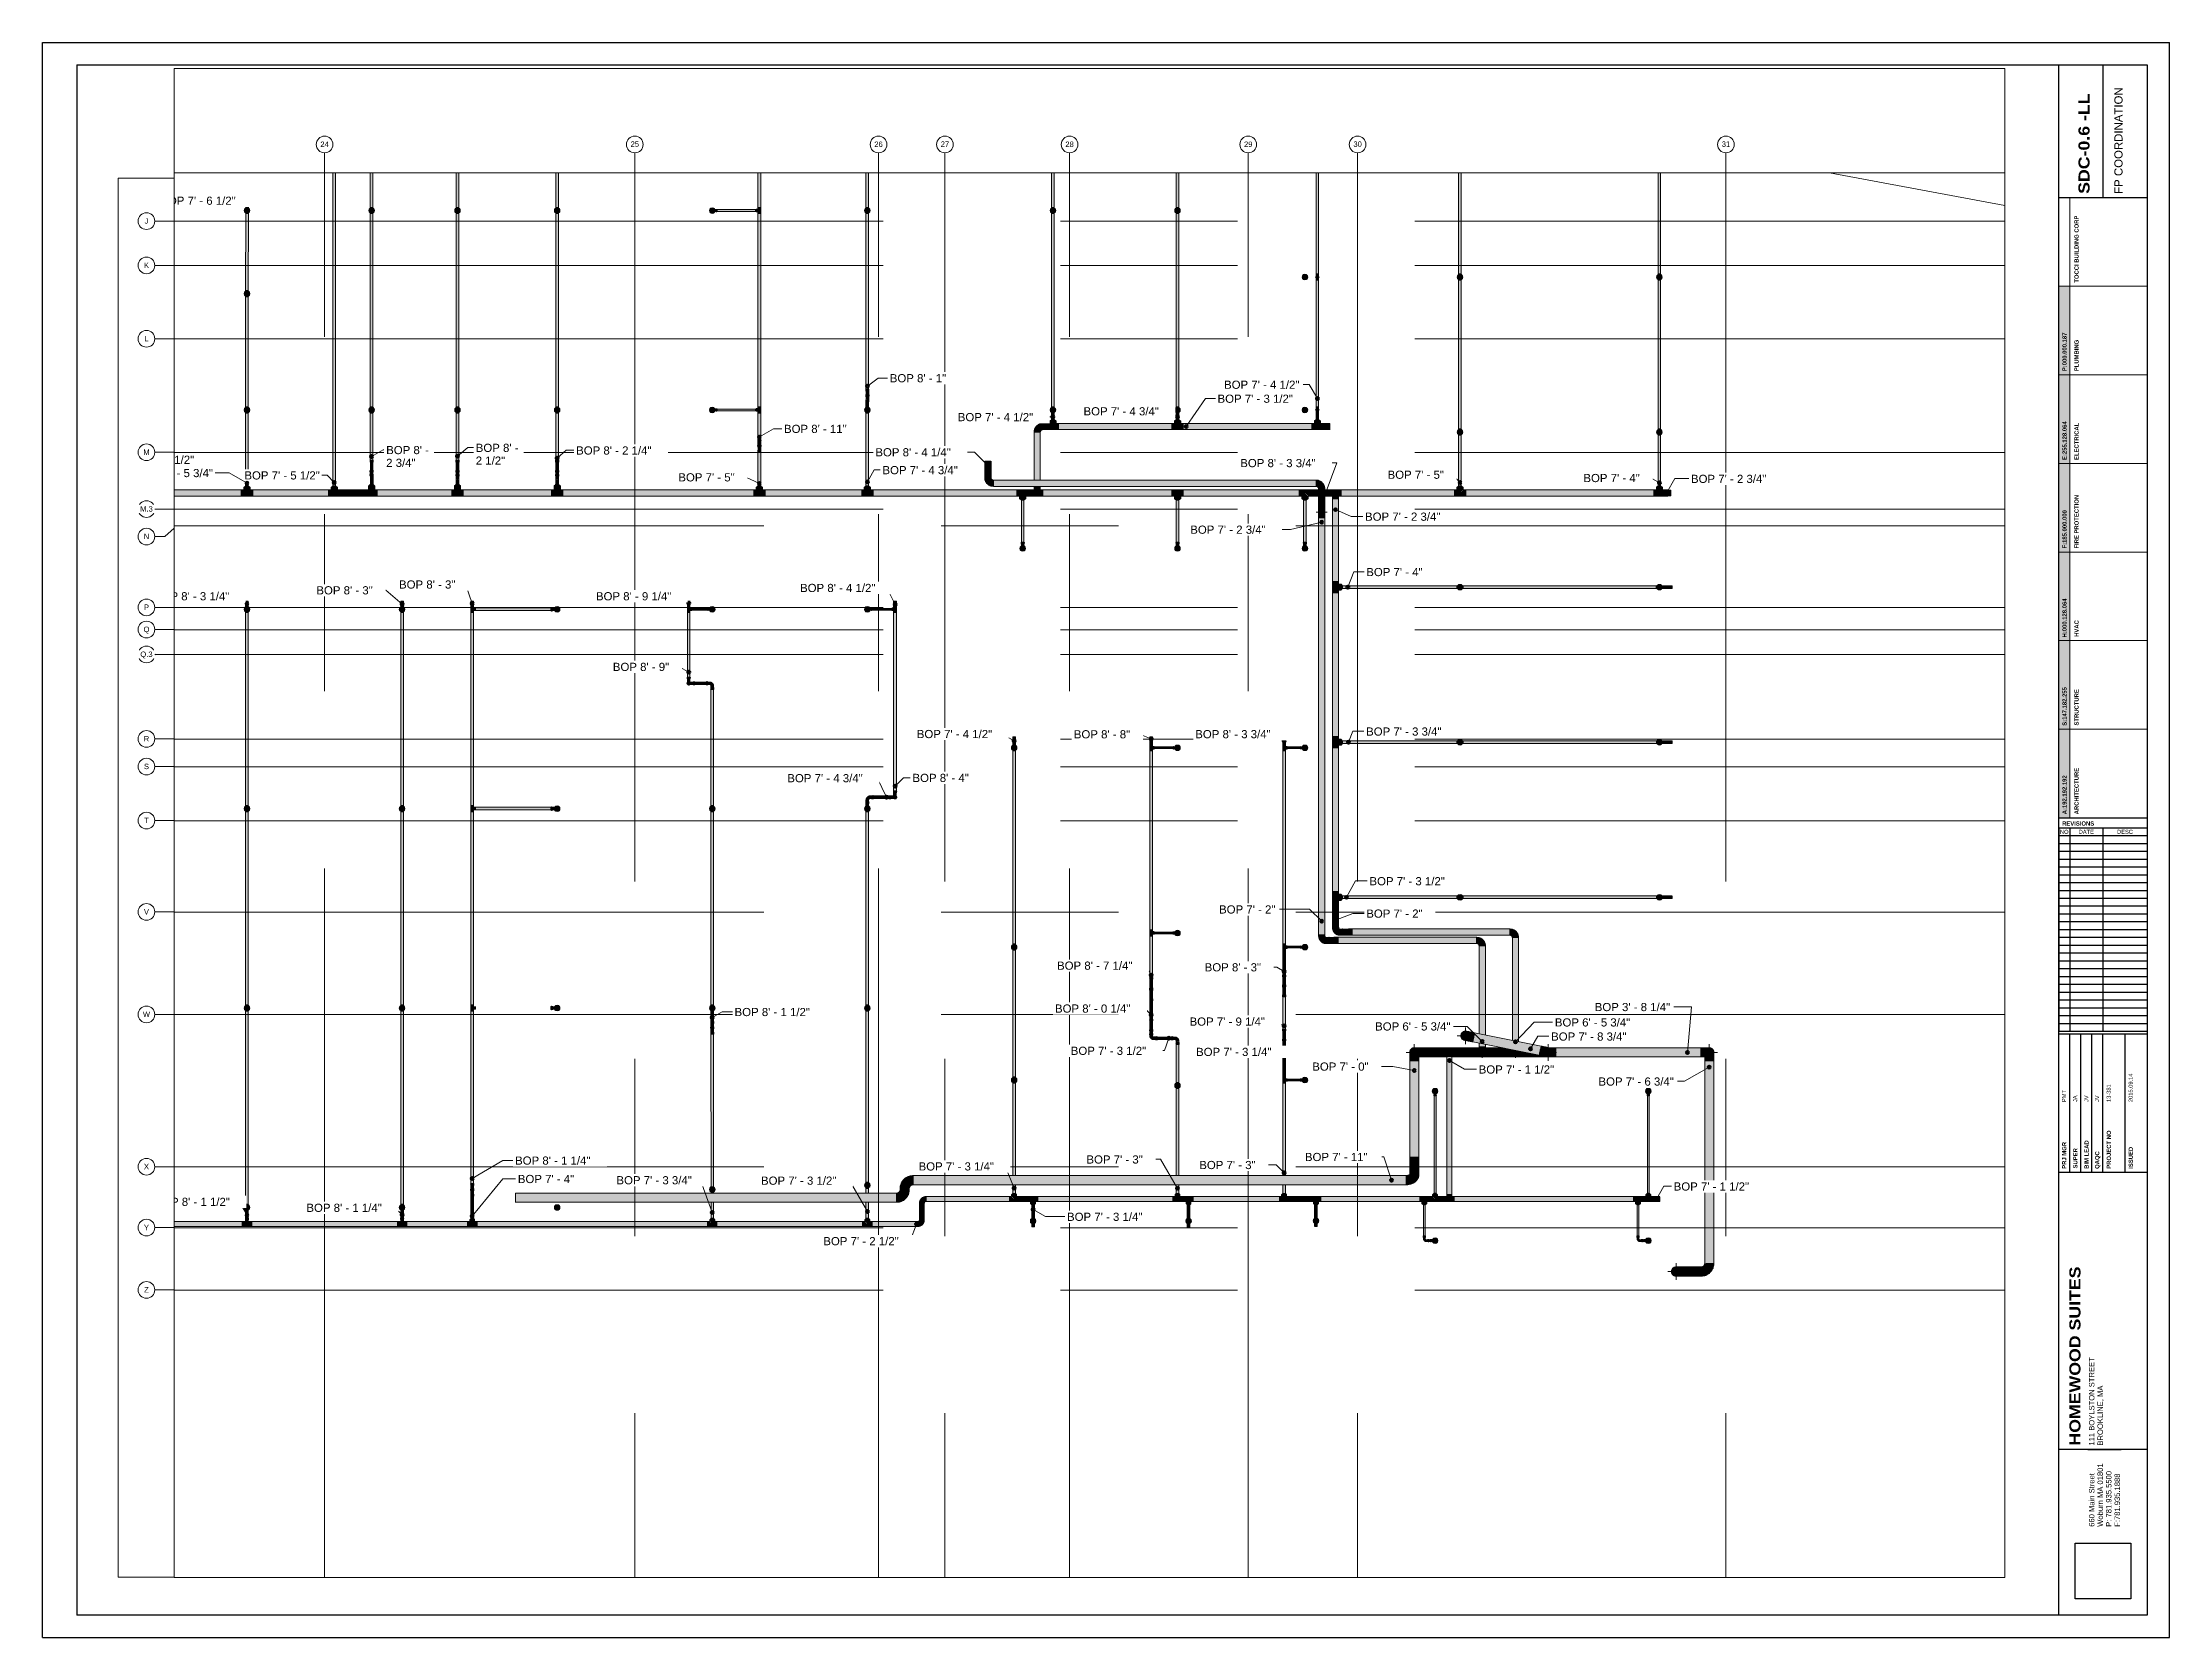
# Paper-space layout 'SDC - 0.0 - LL_B3' of a CAD drawing. Header units: inches. Extents: x -5.5 to 42.5, y -0.2 to 35.8.
# The model-space entities are those that its viewports show. They can reach past a viewport. Long polylines and large blocks are cut down to what shows.
import ezdxf

# ---------------------------------------------------------------- set-up
doc = ezdxf.new("R2010")
doc.units = ezdxf.units.IN
doc.header["$MEASUREMENT"] = 0
doc.linetypes.add('Grid Line', pattern=[0.875, 0.5, -0.125, 0.125, -0.125])
for name, color, linetype, lineweight in [('A-ANNO-NOTE', 250, 'Continuous', 9), ('G-ANNO-DIMS', 251, 'Continuous', 9), ('P-PIPE', 1, 'Continuous', 9), ('P-PIPE-CNTR', 1, 'Continuous', 9), ('S-GRID', 8, 'Continuous', 9), ('S-GRID-IDEN', 8, 'Continuous', 13)]:
    doc.layers.add(name, color=color, linetype=linetype, lineweight=lineweight)
doc.layers.add('VIEWPORT', color=7, linetype='Continuous', plot=False)
doc.layers.add('X - REF - ELEC', color=7, linetype='Continuous', true_color=0xff8040)
doc.styles.add('Arial', font='arial.ttf', dxfattribs={"height": 3.934132})
doc.styles.add('Arial Black', font='', dxfattribs={"height": 0.25})
doc.styles.add('Arial_1', font='arial.ttf', dxfattribs={"height": 5.901198})
doc.styles.add('Arial_2', font='arial.ttf', dxfattribs={"height": 0.092206})
doc.styles.add('Arial_B', font='arialbd.ttf', dxfattribs={"height": 0.095133})
doc.styles.get('Arial Black').set_extended_font_data('Arial Black')
picture_1 = doc.add_image_def('image1.jpg', size_in_pixel=(300, 300))

psp = doc.layouts.new('SDC - 0.0 - LL_B3')

# ---------------------------------------------------------------- texts
at = {"lineweight": 9, "attachment_point": 1, "rotation": 90}
for s, insert, char_height, width, line_spacing_factor, style in [('SDC-0.6 -LL', (40.435, 32.386), 0.25, 2.82013, 1.176471, 'Arial Black'), ('FP COORDINATION', (41.245, 32.386), 0.18441, 3.09825, 0.938532, 'Arial_1'), ('2015.09.14', (41.565, 11.886), 0.0922, 0.7695, 0.938532, 'Arial_2'), ('PMT', (40.064, 11.886), 0.0922, 0.17888, 0.938532, 'Arial_2'), ('JA', (40.314, 11.886), 0.0922, 0.33187, 0.938532, 'Arial_2'), ('JV', (40.568, 11.886), 0.0922, 0.315, 0.938532, 'Arial_2'), ('JV', (40.807, 11.886), 0.0922, 0.58612, 0.938532, 'Arial_2'), ('13-381', (41.069, 11.886), 0.0922, 0.5625, 0.938532, 'Arial_2')]:
    psp.add_mtext(s, dxfattribs=dict(at, insert=insert, char_height=char_height, width=width, line_spacing_factor=line_spacing_factor, style=style))
at = {"color": 7, "insert": (40.066, 18.221), "char_height": 0.0951, "width": 0.83812, "attachment_point": 1, "line_spacing_factor": 0.938532, "style": 'Arial_B', "bg_fill": 3, "box_fill_scale": 1.25, "bg_fill_color": 0, "bg_fill_transparency": 0}
psp.add_mtext('REVISIONS', dxfattribs=at)
at = {"insert": (41.485, 18.032), "char_height": 0.0922, "width": 0.42525, "attachment_point": 2, "line_spacing_factor": 0.938532, "style": 'Arial_2'}
psp.add_mtext('DESC', dxfattribs=at)
at = {"color": 7, "lineweight": 30, "insert": (40.672, 2.299), "char_height": 0.12294, "width": 1.7055, "attachment_point": 1, "rotation": 90, "line_spacing_factor": 0.938532, "style": 'Arial', "bg_fill": 3, "box_fill_scale": 1.25, "bg_fill_color": 0, "bg_fill_transparency": 0}
psp.add_mtext('660 Main Street\\PWoburn MA 01801\\PP: 781.935.5500\\PF:781.935.1888', dxfattribs=at)

msp = doc.modelspace()

# ---------------------------------------------------------------- blocks, each defined once
blk = doc.blocks.new('Coordination Legend_36X48_2011 - Coordination Legend_36X48_2011-2112261-')
at = {"layer": 'A-ANNO-NOTE'}
for color, points in [(5, [(0, 10), (0, 12), (0.25, 12), (0.25, 10)]), (3, [(0, 4), (0, 6), (0.25, 6), (0.25, 4)]), (253, [(0, 2), (0.25, 2), (0.25, 0), (0, 0)])]:
    blk.add_hatch(color=color, dxfattribs=at).paths.add_polyline_path(points, flags=0)
at = {"layer": 'A-ANNO-NOTE', "true_color": 0xff8040, "transparency": 33554687}
blk.add_hatch(color=11, dxfattribs=at).paths.add_polyline_path([(0, 10), (0.25, 10), (0.25, 8), (0, 8)], flags=0)
at = {"layer": 'A-ANNO-NOTE', "true_color": 0xb90000}
blk.add_hatch(color=12, dxfattribs=at).paths.add_polyline_path([(0, 8), (0.25, 8), (0.25, 6), (0, 6)], flags=0)
at = {"layer": 'A-ANNO-NOTE', "true_color": 0x93b6ff}
blk.add_hatch(color=151, dxfattribs=at).paths.add_polyline_path([(0, 4), (0.25, 4), (0.25, 2), (0, 2)], flags=0)
at = {"layer": 'A-ANNO-NOTE'}
for p, q in [((0.25, 12), (0.25, 14)), ((0.25, 12), (0, 12)), ((0, 12), (0, 10)), ((0.25, 12), (2, 12)), ((0.25, 10), (0.25, 12)), ((0, 10), (0.25, 10)), ((0, 10), (0, 8)), ((0.25, 10), (0, 10)), ((0.25, 10), (2, 10)), ((0.25, 8), (0.25, 10)), ((0, 8), (0.25, 8)), ((0, 8), (0, 6)), ((0.25, 8), (0, 8)), ((0.25, 8), (2, 8)), ((0.25, 6), (0.25, 8)), ((0, 6), (0.25, 6)), ((0.25, 6), (0, 6)), ((0, 6), (0, 4)), ((0.25, 6), (2, 6)), ((0.25, 4), (0.25, 6)), ((0, 4), (0.25, 4)), ((0, 4), (0, 2)), ((0.25, 4), (0, 4)), ((0.25, 4), (2, 4)), ((0.25, 2), (0.25, 4)), ((0, 2), (0.25, 2)), ((0, 2), (0, 0)), ((0.25, 2), (0, 2)), ((0.25, 2), (2, 2)), ((0.25, 0), (0.25, 2)), ((0, 0), (0.25, 0))]:
    blk.add_line(p, q, dxfattribs=at)
at = {"layer": 'A-ANNO-NOTE', "char_height": 0.09513, "attachment_point": 1, "rotation": 90, "line_spacing_factor": 0.938532, "style": 'Arial_B'}
for s, insert, width in [('P:000.000.187', (0.085, 10.082), 1.008), ('E:255.128.064', (0.085, 8.078), 1.008), ('F:185.000.000', (0.085, 6.081), 1.00012), ('H:000.128.064', (0.085, 4.072), 1.017), ('S:147.182.255', (0.085, 2.079), 1.008), ('A:192.192.192', (0.085, 0.081), 1.01362)]:
    blk.add_mtext(s, dxfattribs=dict(at, insert=insert, width=width))
blk = doc.blocks.new('Cap - Generic - Fire Protection-Dry-1080083-LOWER PARKING')
at = {"layer": 'P-PIPE'}
h = blk.add_hatch(color=256, dxfattribs=at)
h.paths.add_polyline_path([(-39.7, 576.3), (-39.7, 577.8), (-41.8, 577.8), (-41.8, 576.3), (-41.6, 576.3)], flags=0)
h.paths.add_polyline_path([(-41.8, 573.7), (-39.7, 573.7), (-39.7, 576.3), (-41.8, 576.3), (-41.8, 573.8)], flags=0)
for p, q in [((-39.7, 577.8), (-41.8, 577.8)), ((-41.8, 573.7), (-39.7, 573.7))]:
    blk.add_line(p, q, dxfattribs=at)
blk.add_ellipse((-39.7, 575.7), major_axis=(0, 2.06), ratio=0.000029, start_param=0, end_param=3.141593, dxfattribs=at)
blk = doc.blocks.new('Elbow - Welded - Generic - Standard-1092599-LOWER PARKING')
at = {"layer": 'P-PIPE'}
for points in [[(-578.9, 62.7), (-578.7, 63.4), (-578.2, 63.8), (-577.6, 64), (-577.6, 65.1), (-577.6, 67.5), (-579.1, 67.3), (-580.4, 66.6), (-581.5, 65.5), (-582.1, 64.2), (-582.4, 62.7), (-581.5, 62.8), (-578.9, 62.7)], [(-580.4, 66.6), (-579.8, 66.9), (-580.1, 66.7), (-580.3, 66.7)]]:
    blk.add_hatch(color=256, dxfattribs=at).paths.add_polyline_path(points, flags=0)
at = {"layer": 'P-PIPE', "flags": 128}
for points in [[(-581.1, 66), (-581.2, 65.9), (-581.3, 65.7), (-581.4, 65.6), (-581.5, 65.4), (-581.6, 65.3), (-581.7, 65.1), (-581.8, 65), (-581.9, 64.8), (-582, 64.6), (-582.1, 64.4), (-582.1, 64.3), (-582.2, 64.1), (-582.2, 63.9), (-582.3, 63.7), (-582.3, 63.5), (-582.3, 63.3), (-582.4, 63.1), (-582.4, 63), (-582.4, 62.8), (-582.4, 62.7)], [(-577.6, 67.5), (-577.8, 67.5), (-578, 67.5), (-578.2, 67.5), (-578.4, 67.4), (-578.6, 67.4), (-578.8, 67.4), (-578.9, 67.3), (-579.1, 67.3), (-579.3, 67.2), (-579.5, 67.1), (-579.6, 67), (-579.8, 67), (-580, 66.9), (-580.1, 66.8), (-580.3, 66.7), (-580.5, 66.6), (-580.6, 66.4), (-580.8, 66.3), (-580.9, 66.2), (-581, 66.1), (-581.1, 66)], [(-578.9, 62.7), (-578.9, 62.8), (-578.9, 62.8), (-578.9, 62.9), (-578.9, 62.9), (-578.8, 63), (-578.8, 63), (-578.8, 63.1), (-578.8, 63.1), (-578.8, 63.2), (-578.8, 63.2), (-578.7, 63.3), (-578.7, 63.3), (-578.7, 63.4), (-578.7, 63.4), (-578.6, 63.5), (-578.6, 63.5), (-578.6, 63.5), (-578.6, 63.6), (-578.5, 63.6), (-578.5, 63.6)], [(-578.5, 63.6), (-578.5, 63.6), (-578.5, 63.7), (-578.4, 63.7), (-578.4, 63.7), (-578.3, 63.8), (-578.3, 63.8), (-578.3, 63.8), (-578.2, 63.8), (-578.2, 63.9), (-578.1, 63.9), (-578.1, 63.9), (-578, 63.9), (-578, 63.9), (-577.9, 64), (-577.9, 64), (-577.8, 64), (-577.8, 64), (-577.7, 64), (-577.7, 64), (-577.6, 64), (-577.6, 64)]]:
    blk.add_lwpolyline(points, dxfattribs=at)
at = {"layer": 'P-PIPE'}
for centre, major_axis, ratio, start_param, end_param in [((-580.6, 62.7), (1.75, 0), 0.002122, 3.009673, 3.139565), ((-580.6, 62.7), (1.75, 0), 0.002122, 2.618615, 2.877765), ((-580.6, 62.7), (1.75, 0), 0.002122, 2.356525, 2.615966), ((-580.6, 62.7), (1.75, 0), 0.002122, 2.094585, 2.354167), ((-580.6, 62.7), (1.75, 0), 0.002122, 1.832693, 2.092367), ((-580.6, 62.7), (1.75, 0), 0.002122, 1.570819, 1.830568), ((-580.6, 62.7), (1.75, 0), 0.002122, 1.30895, 1.568768), ((-580.6, 62.7), (1.75, 0), 0.002122, 1.047076, 1.306969), ((-580.6, 62.7), (1.75, 0), 0.002122, 0.785184, 1.04517), ((-580.6, 62.7), (1.75, 0), 0.002122, 0.523243, 0.78337), ((-580.6, 62.7), (1.75, 0), 0.002122, 0.261148, 0.521571), ((-580.6, 62.7), (1.75, 0), 0.002122, 0, 0.259771), ((-577.6, 65.7), (0, 1.75), 0.002028, 6.023508, 6.283185), ((-577.6, 65.7), (0, 1.75), 0.002028, 5.761709, 6.022067), ((-577.6, 65.7), (0, 1.75), 0.002028, 5.499909, 5.759959), ((-577.6, 65.7), (0, 1.75), 0.002028, 5.23811, 5.498011), ((-577.6, 65.7), (0, 1.75), 0.002028, 4.976311, 5.236114), ((-577.6, 65.7), (0, 1.75), 0.002028, 4.714511, 4.974237), ((-577.6, 65.7), (0, 1.75), 0.002028, 4.452712, 4.712365), ((-577.6, 65.7), (0, 1.75), 0.002028, 4.190912, 4.450488), ((-577.6, 65.7), (0, 1.75), 0.002028, 3.929113, 4.188592), ((-577.6, 65.7), (0, 1.75), 0.002028, 3.667314, 3.926645), ((-577.6, 65.7), (0, 1.75), 0.002028, 3.405514, 3.664542), ((-577.6, 65.7), (0, 1.75), 0.002028, 3.143715, 3.27356)]:
    blk.add_ellipse(centre, major_axis=major_axis, ratio=ratio, start_param=start_param, end_param=end_param, dxfattribs=at)
blk = doc.blocks.new('Elbow - Welded - Generic - Standard-1092582-LOWER PARKING')
at = {"layer": 'P-PIPE'}
for points in [[(-583.6, 46), (-582.1, 46.2), (-580.8, 46.9), (-579.8, 48), (-579.1, 49.3), (-578.9, 50.7), (-579.7, 50.7), (-582.4, 50.7), (-582.5, 50.1), (-583, 49.6), (-583.6, 49.5), (-583.6, 48.4), (-583.6, 46)], [(-581.5, 46.5), (-581.1, 46.7), (-581, 46.8), (-581.2, 46.7)]]:
    blk.add_hatch(color=256, dxfattribs=at).paths.add_polyline_path(points, flags=0)
at = {"layer": 'P-PIPE', "flags": 128}
for points in [[(-582.7, 49.8), (-582.8, 49.8), (-582.8, 49.8), (-582.8, 49.7), (-582.9, 49.7), (-582.9, 49.7), (-583, 49.7), (-583, 49.6), (-583, 49.6), (-583.1, 49.6), (-583.1, 49.6), (-583.2, 49.6), (-583.2, 49.5), (-583.3, 49.5), (-583.3, 49.5), (-583.4, 49.5), (-583.4, 49.5), (-583.5, 49.5), (-583.5, 49.5), (-583.6, 49.5), (-583.6, 49.5)], [(-583.6, 46), (-583.4, 46), (-583.2, 46), (-583, 46), (-582.9, 46), (-582.7, 46.1), (-582.5, 46.1), (-582.3, 46.2), (-582.1, 46.2), (-581.9, 46.3), (-581.8, 46.4), (-581.6, 46.4), (-581.4, 46.5), (-581.3, 46.6), (-581.1, 46.7), (-580.9, 46.8), (-580.8, 46.9), (-580.6, 47), (-580.5, 47.2), (-580.3, 47.3), (-580.2, 47.4)], [(-582.4, 50.7), (-582.4, 50.7), (-582.4, 50.6), (-582.4, 50.6), (-582.4, 50.5), (-582.4, 50.5), (-582.4, 50.4), (-582.4, 50.4), (-582.4, 50.3), (-582.4, 50.3), (-582.5, 50.2), (-582.5, 50.2), (-582.5, 50.1), (-582.5, 50.1), (-582.6, 50.1), (-582.6, 50), (-582.6, 50), (-582.6, 49.9), (-582.7, 49.9), (-582.7, 49.9), (-582.7, 49.8)], [(-580.2, 47.4), (-580.1, 47.5), (-580, 47.7), (-579.9, 47.8), (-579.7, 48), (-579.6, 48.1), (-579.5, 48.3), (-579.4, 48.4), (-579.4, 48.6), (-579.3, 48.8), (-579.2, 49), (-579.1, 49.1), (-579.1, 49.3), (-579, 49.5), (-579, 49.7), (-578.9, 49.9), (-578.9, 50.1), (-578.9, 50.2), (-578.9, 50.4), (-578.9, 50.6), (-578.9, 50.7)]]:
    blk.add_lwpolyline(points, dxfattribs=at)
at = {"layer": 'P-PIPE'}
for centre, major_axis, ratio, start_param, end_param in [((-583.6, 47.7), (0, 1.75), 0.0021, 6.023508, 6.283185), ((-583.6, 47.7), (0, 1.75), 0.0021, 5.761709, 6.022067), ((-583.6, 47.7), (0, 1.75), 0.0021, 5.499909, 5.759959), ((-583.6, 47.7), (0, 1.75), 0.0021, 5.23811, 5.498011), ((-583.6, 47.7), (0, 1.75), 0.0021, 4.976311, 5.236114), ((-583.6, 47.7), (0, 1.75), 0.0021, 4.714511, 4.974237), ((-583.6, 47.7), (0, 1.75), 0.0021, 4.452712, 4.712365), ((-583.6, 47.7), (0, 1.75), 0.0021, 4.190912, 4.450488), ((-583.6, 47.7), (0, 1.75), 0.0021, 3.929113, 4.188592), ((-583.6, 47.7), (0, 1.75), 0.0021, 3.667314, 3.926645), ((-583.6, 47.7), (0, 1.75), 0.0021, 3.405514, 3.664542), ((-580.6, 50.7), (1.75, 0), 0.002122, 3.009637, 3.139493), ((-580.6, 50.7), (1.75, 0), 0.002122, 2.618637, 2.877694), ((-580.6, 50.7), (1.75, 0), 0.002122, 2.356537, 2.615894), ((-580.6, 50.7), (1.75, 0), 0.002122, 2.094592, 2.354095), ((-580.6, 50.7), (1.75, 0), 0.002122, 1.832696, 2.092295), ((-580.6, 50.7), (1.75, 0), 0.002122, 1.57082, 1.830496), ((-580.6, 50.7), (1.75, 0), 0.002122, 1.308949, 1.568697), ((-580.6, 50.7), (1.75, 0), 0.002122, 1.047072, 1.306897), ((-580.6, 50.7), (1.75, 0), 0.002122, 0.785176, 1.045098), ((-580.6, 50.7), (1.75, 0), 0.002122, 0.52323, 0.783299), ((-580.6, 50.7), (1.75, 0), 0.002122, 0.261125, 0.521499), ((-580.6, 50.7), (1.75, 0), 0.002122, 0, 0.2597), ((-583.6, 47.7), (0, 1.75), 0.0021, 3.143715, 3.27356)]:
    blk.add_ellipse(centre, major_axis=major_axis, ratio=ratio, start_param=start_param, end_param=end_param, dxfattribs=at)
blk = doc.blocks.new('Victaulic-VicPress316-Elbow 90-45deg Style P568_P571 - Standard-1099428-LOWER PARKING')
at = {"layer": 'P-PIPE'}
for points in [[(-304.5, 539.6), (-304, 539.6), (-304, 539.9), (-305, 539.9), (-305.2, 539.9), (-305.2, 539.8), (-305.1, 539.6), (-305, 539.6), (-304.6, 539.6)], [(-304, 539.9), (-304, 540.3), (-305, 540.3), (-305, 539.9), (-304.1, 539.9)], [(-304.5, 539), (-304, 539), (-304, 539.6), (-305, 539.6), (-305, 539), (-304.6, 539)], [(-304.9, 538.8), (-304.8, 538.8), (-304.5, 538.8), (-304.5, 538.8), (-304.2, 538.8), (-304, 538.8), (-304, 539), (-305, 539), (-305, 538.9), (-305, 538.9), (-304.9, 538.8)], [(-304.9, 537.8), (-304, 537.8), (-304, 538.8), (-304.3, 538.8), (-304.6, 538.8), (-304.7, 538.8), (-304.8, 538.8), (-304.9, 538.8), (-305, 538.8), (-304.9, 537.8), (-304.9, 537.8)], [(-305, 536.5), (-304.9, 536.6), (-304.5, 536.9), (-304.2, 536.9), (-304, 537), (-304, 537.8), (-305, 537.8), (-305, 536.5)], [(-303.1, 539.9), (-303, 539.9), (-303, 540.3), (-304, 540.3), (-304, 539.9), (-303.2, 539.9)], [(-303.7, 539.6), (-303, 539.6), (-302.8, 539.8), (-302.8, 539.9), (-303, 539.9), (-304, 539.9), (-304, 539.6)], [(-303.5, 539), (-303, 539), (-303, 539.6), (-304, 539.6), (-304, 539), (-303.6, 539)], [(-303.5, 538.8), (-303.4, 538.8), (-303.3, 538.8), (-303.2, 538.8), (-303.1, 538.8), (-303, 538.9), (-303, 538.9), (-303, 539), (-304, 539), (-304, 538.8), (-303.7, 538.8), (-303.5, 538.8)], [(-303.4, 537.8), (-303.1, 537.8), (-303.1, 538.8), (-303.1, 538.8), (-303.2, 538.8), (-303.3, 538.8), (-303.3, 538.8), (-303.5, 538.8), (-303.6, 538.8), (-303.8, 538.8), (-304, 538.8), (-304, 537.8), (-303.5, 537.8)], [(-303.1, 536.5), (-303.1, 537.8), (-304, 537.8), (-304, 537), (-303.7, 536.9), (-303.5, 536.9), (-303.1, 536.6), (-303.1, 536.5)], [(-304, 534.6), (-304, 534.7), (-304.6, 534.9), (-305, 535.4), (-305, 536.1), (-304.6, 536.6), (-304, 536.8), (-304, 537), (-304.2, 536.9), (-304.5, 536.9), (-304.9, 536.6), (-305, 536.4), (-305.2, 536.1), (-305.2, 535.7), (-305.2, 535.4), (-305, 535.1), (-304.9, 534.9), (-304.5, 534.6), (-304.1, 534.6)], [(-304, 534.7), (-304, 534.8), (-304.3, 534.8), (-304.5, 534.9), (-304.7, 535.1), (-304.8, 535.3), (-304.9, 535.5), (-305, 535.7), (-304.9, 536), (-304.9, 536.1), (-304.8, 536.2), (-304.7, 536.4), (-304.5, 536.6), (-304.2, 536.7), (-304, 536.7), (-304, 536.8), (-304.6, 536.6), (-305, 536.1), (-305, 535.4), (-304.6, 534.9), (-304, 534.7)], [(-304, 534.5), (-303.8, 534.5), (-303.5, 534.6), (-303.1, 534.9), (-303, 535.1), (-302.8, 535.4), (-302.8, 535.7), (-302.8, 536.1), (-303, 536.4), (-303.2, 536.6), (-303.5, 536.9), (-303.8, 536.9), (-304, 537), (-304, 536.8), (-303.4, 536.6), (-303, 536.1), (-303, 535.4), (-303.4, 534.9), (-304, 534.7), (-304, 534.5)], [(-304, 534.7), (-303.4, 534.9), (-303, 535.4), (-303, 536.1), (-303.4, 536.6), (-304, 536.8), (-304, 536.7), (-303.7, 536.7), (-303.5, 536.6), (-303.3, 536.4), (-303.2, 536.2), (-303.1, 536), (-303.1, 535.7), (-303.1, 535.4), (-303.1, 535.4), (-303.2, 535.3), (-303.3, 535.1), (-303.5, 534.9), (-303.8, 534.8), (-304, 534.8), (-304, 534.7)], [(-303.5, 535), (-303.4, 535), (-303.5, 535)]]:
    blk.add_hatch(color=256, dxfattribs=at).paths.add_polyline_path(points, flags=0)
for p, q in [((-305.1, 540.3), (-305.1, 539.9)), ((-305.1, 539.6), (-305.1, 539)), ((-304, 540.3), (-305, 540.3)), ((-305, 539.9), (-304, 539.9)), ((-305, 539.6), (-304, 539.6)), ((-305, 538.9), (-305, 537.8)), ((-304.6, 538.8), (-304.5, 538.8)), ((-303, 540.3), (-304, 540.3)), ((-304, 539.9), (-303, 539.9)), ((-304, 539.6), (-303, 539.6)), ((-303.5, 538.8), (-303.4, 538.8)), ((-303.1, 537.8), (-303.1, 538.9)), ((-302.9, 539.9), (-302.9, 540.3)), ((-302.9, 539), (-302.9, 539.6)), ((-305, 535.7), (-305, 535.8)), ((-304.9, 535.7), (-305, 535.7))]:
    blk.add_line(p, q, dxfattribs=at)
at = {"layer": 'P-PIPE', "flags": 128}
for points in [[(-305.1, 539.6), (-305.1, 539.6), (-305.1, 539.6), (-305.1, 539.6), (-305.1, 539.6), (-305.1, 539.6), (-305.1, 539.6), (-305.1, 539.6), (-305.1, 539.6), (-305.1, 539.6), (-305.1, 539.6), (-305.1, 539.6), (-305.1, 539.6), (-305.1, 539.6), (-305.1, 539.6), (-305.2, 539.6), (-305.2, 539.6), (-305.2, 539.6), (-305.2, 539.6), (-305.2, 539.6), (-305.2, 539.6), (-305.2, 539.6), (-305.2, 539.6), (-305.2, 539.7), (-305.2, 539.7), (-305.2, 539.7), (-305.2, 539.7), (-305.2, 539.7), (-305.2, 539.7), (-305.2, 539.7), (-305.2, 539.7), (-305.2, 539.7), (-305.2, 539.7), (-305.2, 539.7), (-305.2, 539.7), (-305.2, 539.7), (-305.2, 539.7), (-305.2, 539.7), (-305.2, 539.7), (-305.2, 539.8), (-305.2, 539.8), (-305.2, 539.8), (-305.2, 539.8), (-305.2, 539.8), (-305.2, 539.8), (-305.2, 539.8), (-305.2, 539.8), (-305.2, 539.8), (-305.2, 539.8), (-305.2, 539.8), (-305.2, 539.8), (-305.2, 539.8), (-305.2, 539.8), (-305.2, 539.8), (-305.2, 539.8), (-305.2, 539.8), (-305.2, 539.9), (-305.2, 539.9), (-305.2, 539.9), (-305.2, 539.9), (-305.2, 539.9), (-305.2, 539.9), (-305.2, 539.9), (-305.2, 539.9), (-305.1, 539.9), (-305.1, 539.9), (-305.1, 539.9), (-305.1, 539.9), (-305.1, 539.9), (-305.1, 539.9), (-305.1, 539.9), (-305.1, 539.9), (-305.1, 539.9), (-305.1, 539.9), (-305.1, 539.9), (-305.1, 539.9), (-305.1, 539.9), (-305.1, 539.9), (-305.1, 539.9), (-305.1, 539.9)], [(-304, 539.9), (-304, 539.9), (-304.1, 539.9), (-304.1, 539.9), (-304.2, 539.9), (-304.2, 539.9), (-304.3, 539.9), (-304.3, 539.9), (-304.3, 539.9), (-304.4, 539.9), (-304.4, 539.9), (-304.5, 539.9), (-304.5, 539.9), (-304.5, 539.9), (-304.6, 539.9), (-304.6, 539.9), (-304.6, 539.9), (-304.7, 539.9), (-304.7, 539.9), (-304.7, 539.9), (-304.8, 539.9), (-304.8, 539.9), (-304.8, 539.9), (-304.8, 539.9), (-304.9, 539.9), (-304.9, 539.9), (-304.9, 539.9), (-304.9, 539.9), (-305, 539.9), (-305, 539.9), (-305, 539.9), (-305, 539.9), (-305, 539.9), (-305, 539.9), (-305, 539.9), (-305, 539.9), (-305.1, 539.9), (-305.1, 539.9), (-305.1, 539.9), (-305.1, 539.9), (-305.1, 539.9)], [(-305.1, 539.9), (-305.1, 539.9), (-305.1, 539.9), (-305.1, 539.9), (-305, 539.9), (-305, 539.9), (-305, 539.9), (-305, 539.9), (-305, 539.9)], [(-305, 539.6), (-305, 539.6), (-305, 539.6), (-305, 539.6), (-305, 539.6), (-305.1, 539.6), (-305.1, 539.6), (-305.1, 539.6), (-305.1, 539.6), (-305.1, 539.6)], [(-305.1, 539.6), (-305.1, 539.6), (-305.1, 539.6), (-305.1, 539.6), (-305, 539.6), (-305, 539.6), (-305, 539.6), (-305, 539.6), (-305, 539.6), (-305, 539.6), (-305, 539.6), (-305, 539.6), (-304.9, 539.6), (-304.9, 539.6), (-304.9, 539.6), (-304.9, 539.6), (-304.9, 539.6), (-304.8, 539.6), (-304.8, 539.6), (-304.8, 539.6), (-304.7, 539.6), (-304.7, 539.6), (-304.7, 539.6), (-304.6, 539.6), (-304.6, 539.6), (-304.6, 539.6), (-304.5, 539.6), (-304.5, 539.6), (-304.5, 539.6), (-304.4, 539.6), (-304.4, 539.6), (-304.3, 539.6), (-304.3, 539.6), (-304.3, 539.6), (-304.2, 539.6), (-304.2, 539.6), (-304.1, 539.6), (-304.1, 539.6), (-304.1, 539.6), (-304, 539.6), (-304, 539.6)], [(-305, 538.8), (-305, 538.8), (-305, 538.8), (-305, 538.8), (-305, 538.8), (-305, 538.9), (-305, 538.9), (-305, 538.9), (-305, 538.9), (-305, 538.9), (-305, 538.9), (-305, 538.9), (-305, 538.9), (-305, 538.9), (-305, 538.9), (-305, 538.9), (-305, 539), (-305.1, 539), (-305.1, 539), (-305.1, 539), (-305.1, 539), (-305.1, 539), (-305.1, 539), (-305.1, 539), (-305.1, 539)], [(-305, 536.5), (-305, 536.5), (-305, 536.6), (-305, 536.7), (-305, 536.7), (-305, 536.8), (-305, 536.9), (-305, 537), (-305, 537), (-305, 537.1), (-305, 537.2), (-305, 537.3), (-305, 537.3), (-305, 537.4), (-305, 537.5), (-305, 537.6), (-305, 537.7), (-305, 537.7), (-305, 537.8)], [(-302.9, 539.9), (-302.9, 539.9), (-302.9, 539.9), (-302.9, 539.9), (-303, 539.9), (-303, 539.9), (-303, 539.9), (-303, 539.9), (-303, 539.9), (-303, 539.9), (-303, 539.9), (-303, 539.9), (-303.1, 539.9), (-303.1, 539.9), (-303.1, 539.9), (-303.1, 539.9), (-303.2, 539.9), (-303.2, 539.9), (-303.2, 539.9), (-303.2, 539.9), (-303.3, 539.9), (-303.3, 539.9), (-303.3, 539.9), (-303.4, 539.9), (-303.4, 539.9), (-303.4, 539.9), (-303.5, 539.9), (-303.5, 539.9), (-303.5, 539.9), (-303.6, 539.9), (-303.6, 539.9), (-303.7, 539.9), (-303.7, 539.9), (-303.7, 539.9), (-303.8, 539.9), (-303.8, 539.9), (-303.9, 539.9), (-303.9, 539.9), (-303.9, 539.9), (-304, 539.9), (-304, 539.9)], [(-304, 539.6), (-304, 539.6), (-303.9, 539.6), (-303.9, 539.6), (-303.8, 539.6), (-303.8, 539.6), (-303.7, 539.6), (-303.7, 539.6), (-303.7, 539.6), (-303.6, 539.6), (-303.6, 539.6), (-303.5, 539.6), (-303.5, 539.6), (-303.5, 539.6), (-303.4, 539.6), (-303.4, 539.6), (-303.4, 539.6), (-303.3, 539.6), (-303.3, 539.6), (-303.3, 539.6), (-303.2, 539.6), (-303.2, 539.6), (-303.2, 539.6), (-303.2, 539.6), (-303.1, 539.6), (-303.1, 539.6), (-303.1, 539.6), (-303.1, 539.6), (-303, 539.6), (-303, 539.6), (-303, 539.6), (-303, 539.6), (-303, 539.6), (-303, 539.6), (-303, 539.6), (-303, 539.6), (-302.9, 539.6), (-302.9, 539.6), (-302.9, 539.6), (-302.9, 539.6), (-302.9, 539.6)], [(-303, 539.9), (-303, 539.9), (-303, 539.9), (-303, 539.9), (-303, 539.9), (-302.9, 539.9), (-302.9, 539.9), (-302.9, 539.9), (-302.9, 539.9), (-302.9, 539.9)], [(-302.9, 539.6), (-302.9, 539.6), (-302.9, 539.6), (-302.9, 539.6), (-303, 539.6), (-303, 539.6), (-303, 539.6), (-303, 539.6), (-303, 539.6)], [(-302.9, 539), (-302.9, 539), (-302.9, 539), (-302.9, 539), (-302.9, 539), (-302.9, 539), (-302.9, 539), (-303, 539), (-303, 538.9), (-303, 538.9), (-303, 538.9), (-303, 538.9), (-303, 538.9), (-303, 538.9), (-303, 538.9), (-303, 538.9), (-303, 538.9), (-303, 538.9), (-303, 538.9), (-303, 538.8), (-303, 538.8), (-303, 538.8), (-303, 538.8), (-303, 538.8), (-303.1, 538.8)], [(-303.1, 537.8), (-303.1, 537.7), (-303.1, 537.6), (-303.1, 537.5), (-303.1, 537.4), (-303.1, 537.4), (-303.1, 537.3), (-303.1, 537.2), (-303.1, 537.1), (-303.1, 537), (-303.1, 537), (-303.1, 536.9), (-303.1, 536.8), (-303.1, 536.8), (-303.1, 536.7), (-303.1, 536.6), (-303.1, 536.6), (-303.1, 536.5)], [(-302.9, 539.9), (-302.9, 539.9), (-302.9, 539.9), (-302.9, 539.9), (-302.9, 539.9), (-302.9, 539.9), (-302.9, 539.9), (-302.9, 539.9), (-302.9, 539.9), (-302.9, 539.9), (-302.9, 539.9), (-302.9, 539.9), (-302.9, 539.9), (-302.9, 539.9), (-302.9, 539.9), (-302.8, 539.9), (-302.8, 539.9), (-302.8, 539.9), (-302.8, 539.9), (-302.8, 539.9), (-302.8, 539.9), (-302.8, 539.9), (-302.8, 539.9), (-302.8, 539.9), (-302.8, 539.8), (-302.8, 539.8), (-302.8, 539.8), (-302.8, 539.8), (-302.8, 539.8), (-302.8, 539.8), (-302.8, 539.8), (-302.8, 539.8), (-302.8, 539.8), (-302.8, 539.8), (-302.8, 539.8), (-302.8, 539.8), (-302.8, 539.8), (-302.8, 539.8), (-302.8, 539.8), (-302.8, 539.8), (-302.8, 539.7), (-302.8, 539.7), (-302.8, 539.7), (-302.8, 539.7), (-302.8, 539.7), (-302.8, 539.7), (-302.8, 539.7), (-302.8, 539.7), (-302.8, 539.7), (-302.8, 539.7), (-302.8, 539.7), (-302.8, 539.7), (-302.8, 539.7), (-302.8, 539.7), (-302.8, 539.7), (-302.8, 539.7), (-302.8, 539.7), (-302.8, 539.6), (-302.8, 539.6), (-302.8, 539.6), (-302.8, 539.6), (-302.8, 539.6), (-302.8, 539.6), (-302.8, 539.6), (-302.9, 539.6), (-302.9, 539.6), (-302.9, 539.6), (-302.9, 539.6), (-302.9, 539.6), (-302.9, 539.6), (-302.9, 539.6), (-302.9, 539.6), (-302.9, 539.6), (-302.9, 539.6), (-302.9, 539.6), (-302.9, 539.6), (-302.9, 539.6), (-302.9, 539.6), (-302.9, 539.6), (-302.9, 539.6)], [(-304, 537), (-304, 537), (-304.1, 537), (-304.1, 537), (-304.2, 537), (-304.2, 536.9), (-304.3, 536.9), (-304.3, 536.9), (-304.4, 536.9), (-304.4, 536.9), (-304.5, 536.9), (-304.5, 536.8), (-304.6, 536.8), (-304.6, 536.8), (-304.6, 536.8), (-304.7, 536.8), (-304.7, 536.7), (-304.8, 536.7), (-304.8, 536.7), (-304.8, 536.6), (-304.9, 536.6), (-304.9, 536.6), (-304.9, 536.5), (-305, 536.5), (-305, 536.4), (-305, 536.4), (-305.1, 536.4), (-305.1, 536.3), (-305.1, 536.3), (-305.1, 536.2), (-305.1, 536.2), (-305.2, 536.1), (-305.2, 536.1), (-305.2, 536), (-305.2, 536), (-305.2, 536), (-305.2, 535.9), (-305.2, 535.9), (-305.2, 535.8), (-305.2, 535.8), (-305.2, 535.7), (-305.2, 535.7), (-305.2, 535.6), (-305.2, 535.6), (-305.2, 535.5), (-305.2, 535.5), (-305.2, 535.4), (-305.2, 535.4), (-305.1, 535.3), (-305.1, 535.3), (-305.1, 535.2), (-305.1, 535.2), (-305.1, 535.1), (-305, 535.1), (-305, 535.1), (-305, 535), (-305, 535), (-304.9, 534.9), (-304.9, 534.9), (-304.9, 534.9), (-304.8, 534.8), (-304.8, 534.8), (-304.8, 534.8), (-304.7, 534.7), (-304.7, 534.7), (-304.6, 534.7), (-304.6, 534.7), (-304.5, 534.6), (-304.5, 534.6), (-304.5, 534.6), (-304.4, 534.6), (-304.4, 534.6), (-304.3, 534.6), (-304.3, 534.5), (-304.2, 534.5), (-304.2, 534.5), (-304.1, 534.5), (-304.1, 534.5), (-304, 534.5), (-304, 534.5)], [(-304, 534.5), (-304, 534.5), (-303.9, 534.5), (-303.9, 534.5), (-303.8, 534.5), (-303.8, 534.5), (-303.7, 534.6), (-303.7, 534.6), (-303.6, 534.6), (-303.6, 534.6), (-303.5, 534.6), (-303.5, 534.6), (-303.4, 534.7), (-303.4, 534.7), (-303.3, 534.7), (-303.3, 534.7), (-303.3, 534.8), (-303.2, 534.8), (-303.2, 534.8), (-303.2, 534.9), (-303.1, 534.9), (-303.1, 534.9), (-303.1, 535), (-303, 535), (-303, 535), (-303, 535.1), (-302.9, 535.1), (-302.9, 535.2), (-302.9, 535.2), (-302.9, 535.3), (-302.9, 535.3), (-302.8, 535.3), (-302.8, 535.4), (-302.8, 535.4), (-302.8, 535.5), (-302.8, 535.5), (-302.8, 535.6), (-302.8, 535.6), (-302.8, 535.7), (-302.8, 535.7), (-302.8, 535.8), (-302.8, 535.8), (-302.8, 535.9), (-302.8, 535.9), (-302.8, 536), (-302.8, 536), (-302.8, 536.1), (-302.8, 536.1), (-302.9, 536.2), (-302.9, 536.2), (-302.9, 536.3), (-302.9, 536.3), (-302.9, 536.3), (-303, 536.4), (-303, 536.4), (-303, 536.5), (-303, 536.5), (-303.1, 536.5), (-303.1, 536.6), (-303.1, 536.6), (-303.2, 536.6), (-303.2, 536.7), (-303.2, 536.7), (-303.3, 536.7), (-303.3, 536.8), (-303.4, 536.8), (-303.4, 536.8), (-303.5, 536.8), (-303.5, 536.9), (-303.5, 536.9), (-303.6, 536.9), (-303.6, 536.9), (-303.7, 536.9), (-303.7, 536.9), (-303.8, 536.9), (-303.8, 537), (-303.9, 537), (-303.9, 537), (-304, 537), (-304, 537)], [(-303.1, 535.8), (-303.1, 535.7), (-303.1, 535.7), (-303.1, 535.7)]]:
    blk.add_lwpolyline(points, dxfattribs=at)
at = {"layer": 'P-PIPE'}
for radius, start, end in [(1.06, 90, 270), (0.95, 160.7021, 162), (0.95, 198, 199.2979), (0.95, 124.5981, 127.6477), (0.95, 232.3523, 235.4019), (1.06, 270, 90), (0.95, 52.2791, 55.4642), (0.95, 304.5358, 307.7209), (0.95, 18, 19.4331), (0.95, 340.5669, 342)]:
    blk.add_arc((-304, 535.7), radius, start, end, dxfattribs=at)
blk = doc.blocks.new('Victaulic-VicPress316-Elbow 90-45deg Style P568_P571 - Standard-V1-LOWER PARKING')
at = {"layer": 'P-PIPE'}
for points in [[(-508.3, 539.6), (-507.8, 539.6), (-507.8, 539.9), (-508.9, 539.9), (-509, 539.9), (-509.1, 539.8), (-508.9, 539.6), (-508.8, 539.6), (-508.5, 539.6)], [(-507.8, 538.8), (-507.8, 539), (-508.8, 539), (-508.9, 538.9), (-508.8, 538.9), (-508.7, 538.8), (-508.6, 538.8), (-508.4, 538.8), (-508.3, 538.8), (-508, 538.8), (-507.8, 538.8)], [(-508.3, 539.9), (-507.8, 539.9), (-507.8, 540.3), (-508.8, 540.3), (-508.8, 539.9), (-508.5, 539.9)], [(-508.1, 539), (-507.8, 539), (-507.8, 539.6), (-508.8, 539.6), (-508.8, 539), (-508.2, 539)], [(-508, 537.8), (-507.8, 537.8), (-507.8, 538.8), (-508.2, 538.8), (-508.5, 538.8), (-508.6, 538.8), (-508.7, 538.8), (-508.7, 538.8), (-508.8, 538.8), (-508.8, 537.8), (-508.1, 537.8)], [(-508.8, 536.5), (-508.7, 536.6), (-508.3, 536.9), (-508.1, 536.9), (-507.8, 537), (-507.8, 537.8), (-508.8, 537.8), (-508.8, 536.5)], [(-506.9, 539.9), (-506.8, 539.9), (-506.8, 540.3), (-507.8, 540.3), (-507.8, 539.9), (-507, 539.9)], [(-507.6, 539.6), (-506.8, 539.6), (-506.6, 539.8), (-506.7, 539.9), (-506.8, 539.9), (-507.8, 539.9), (-507.8, 539.6)], [(-507.2, 539), (-506.8, 539), (-506.8, 539.6), (-507.8, 539.6), (-507.8, 539), (-507.2, 539)], [(-507.3, 538.8), (-507.2, 538.8), (-507.1, 538.8), (-507, 538.8), (-506.9, 538.8), (-506.8, 538.9), (-506.8, 538.9), (-506.8, 539), (-507.8, 539), (-507.8, 538.8), (-507.6, 538.8), (-507.3, 538.8)], [(-507.2, 537.8), (-506.9, 537.8), (-506.9, 538.8), (-506.9, 538.8), (-507, 538.8), (-507.1, 538.8), (-507.2, 538.8), (-507.3, 538.8), (-507.4, 538.8), (-507.6, 538.8), (-507.8, 538.8), (-507.8, 537.8), (-507.4, 537.8)], [(-506.9, 536.5), (-506.9, 537.8), (-507.8, 537.8), (-507.8, 537), (-507.6, 536.9), (-507.3, 536.9), (-506.9, 536.6), (-506.9, 536.5)], [(-507.8, 534.6), (-507.8, 534.7), (-508.5, 534.9), (-508.8, 535.4), (-508.8, 536.1), (-508.5, 536.6), (-507.8, 536.8), (-507.8, 537), (-508.1, 536.9), (-508.3, 536.9), (-508.7, 536.6), (-508.9, 536.4), (-509, 536.1), (-509.1, 535.7), (-509, 535.4), (-508.9, 535.1), (-508.7, 534.9), (-508.3, 534.6)], [(-507.8, 534.7), (-507.8, 534.8), (-508.1, 534.8), (-508.3, 534.9), (-508.5, 535.1), (-508.7, 535.3), (-508.7, 535.5), (-508.8, 535.7), (-508.7, 536), (-508.7, 536.1), (-508.7, 536.2), (-508.5, 536.4), (-508.3, 536.6), (-508.1, 536.7), (-507.8, 536.7), (-507.8, 536.8), (-508.5, 536.6), (-508.8, 536.1), (-508.8, 535.4), (-508.5, 534.9), (-507.8, 534.7)], [(-507.8, 534.5), (-507.6, 534.5), (-507.4, 534.6), (-506.9, 534.9), (-506.8, 535.1), (-506.7, 535.4), (-506.6, 535.7), (-506.7, 536.1), (-506.8, 536.4), (-507, 536.6), (-507.4, 536.9), (-507.6, 536.9), (-507.8, 537), (-507.8, 536.8), (-507.2, 536.6), (-506.8, 536.1), (-506.8, 535.4), (-507.2, 534.9), (-507.8, 534.7), (-507.8, 534.5)], [(-507.8, 534.7), (-507.2, 534.9), (-506.8, 535.4), (-506.8, 536.1), (-507.2, 536.6), (-507.8, 536.8), (-507.8, 536.7), (-507.6, 536.7), (-507.4, 536.6), (-507.2, 536.4), (-507, 536.2), (-506.9, 536), (-506.9, 535.7), (-506.9, 535.4), (-506.9, 535.4), (-507, 535.3), (-507.2, 535.1), (-507.4, 534.9), (-507.6, 534.8), (-507.8, 534.8), (-507.8, 534.7)], [(-507.3, 535), (-507.3, 535), (-507.3, 535)]]:
    blk.add_hatch(color=256, dxfattribs=at).paths.add_polyline_path(points, flags=0)
for p, q in [((-508.9, 540.3), (-508.9, 539.9)), ((-508.9, 539.6), (-508.9, 539)), ((-507.8, 540.3), (-508.8, 540.3)), ((-508.8, 539.9), (-507.8, 539.9)), ((-508.8, 539.6), (-507.8, 539.6)), ((-508.8, 538.9), (-508.8, 537.8)), ((-508.4, 538.8), (-508.4, 538.8)), ((-506.8, 540.3), (-507.8, 540.3)), ((-507.8, 539.9), (-506.8, 539.9)), ((-507.8, 539.6), (-506.8, 539.6)), ((-507.3, 538.8), (-507.3, 538.8)), ((-506.9, 537.8), (-506.9, 538.9)), ((-506.8, 539.9), (-506.8, 540.3)), ((-506.8, 539), (-506.8, 539.6)), ((-508.8, 535.7), (-508.8, 535.8)), ((-508.8, 535.7), (-508.8, 535.7))]:
    blk.add_line(p, q, dxfattribs=at)
at = {"layer": 'P-PIPE', "flags": 128}
for points in [[(-508.9, 539.6), (-508.9, 539.6), (-508.9, 539.6), (-508.9, 539.6), (-508.9, 539.6), (-508.9, 539.6), (-508.9, 539.6), (-508.9, 539.6), (-508.9, 539.6), (-508.9, 539.6), (-509, 539.6), (-509, 539.6), (-509, 539.6), (-509, 539.6), (-509, 539.6), (-509, 539.6), (-509, 539.6), (-509, 539.6), (-509, 539.6), (-509, 539.6), (-509, 539.6), (-509, 539.6), (-509, 539.6), (-509, 539.7), (-509, 539.7), (-509, 539.7), (-509, 539.7), (-509, 539.7), (-509, 539.7), (-509, 539.7), (-509, 539.7), (-509, 539.7), (-509, 539.7), (-509, 539.7), (-509.1, 539.7), (-509.1, 539.7), (-509.1, 539.7), (-509.1, 539.7), (-509.1, 539.7), (-509.1, 539.8), (-509.1, 539.8), (-509.1, 539.8), (-509.1, 539.8), (-509.1, 539.8), (-509.1, 539.8), (-509.1, 539.8), (-509, 539.8), (-509, 539.8), (-509, 539.8), (-509, 539.8), (-509, 539.8), (-509, 539.8), (-509, 539.8), (-509, 539.8), (-509, 539.8), (-509, 539.8), (-509, 539.9), (-509, 539.9), (-509, 539.9), (-509, 539.9), (-509, 539.9), (-509, 539.9), (-509, 539.9), (-509, 539.9), (-509, 539.9), (-509, 539.9), (-509, 539.9), (-509, 539.9), (-509, 539.9), (-509, 539.9), (-508.9, 539.9), (-508.9, 539.9), (-508.9, 539.9), (-508.9, 539.9), (-508.9, 539.9), (-508.9, 539.9), (-508.9, 539.9), (-508.9, 539.9), (-508.9, 539.9), (-508.9, 539.9)], [(-507.8, 539.9), (-507.9, 539.9), (-507.9, 539.9), (-508, 539.9), (-508, 539.9), (-508, 539.9), (-508.1, 539.9), (-508.1, 539.9), (-508.2, 539.9), (-508.2, 539.9), (-508.2, 539.9), (-508.3, 539.9), (-508.3, 539.9), (-508.4, 539.9), (-508.4, 539.9), (-508.4, 539.9), (-508.5, 539.9), (-508.5, 539.9), (-508.5, 539.9), (-508.6, 539.9), (-508.6, 539.9), (-508.6, 539.9), (-508.6, 539.9), (-508.7, 539.9), (-508.7, 539.9), (-508.7, 539.9), (-508.7, 539.9), (-508.8, 539.9), (-508.8, 539.9), (-508.8, 539.9), (-508.8, 539.9), (-508.8, 539.9), (-508.8, 539.9), (-508.9, 539.9), (-508.9, 539.9), (-508.9, 539.9), (-508.9, 539.9), (-508.9, 539.9), (-508.9, 539.9), (-508.9, 539.9), (-508.9, 539.9)], [(-508.9, 539.9), (-508.9, 539.9), (-508.9, 539.9), (-508.9, 539.9), (-508.9, 539.9), (-508.9, 539.9), (-508.9, 539.9), (-508.8, 539.9), (-508.8, 539.9)], [(-508.8, 539.6), (-508.8, 539.6), (-508.9, 539.6), (-508.9, 539.6), (-508.9, 539.6), (-508.9, 539.6), (-508.9, 539.6), (-508.9, 539.6), (-508.9, 539.6), (-508.9, 539.6)], [(-508.9, 539.6), (-508.9, 539.6), (-508.9, 539.6), (-508.9, 539.6), (-508.9, 539.6), (-508.9, 539.6), (-508.9, 539.6), (-508.8, 539.6), (-508.8, 539.6), (-508.8, 539.6), (-508.8, 539.6), (-508.8, 539.6), (-508.8, 539.6), (-508.7, 539.6), (-508.7, 539.6), (-508.7, 539.6), (-508.7, 539.6), (-508.7, 539.6), (-508.6, 539.6), (-508.6, 539.6), (-508.6, 539.6), (-508.5, 539.6), (-508.5, 539.6), (-508.5, 539.6), (-508.4, 539.6), (-508.4, 539.6), (-508.4, 539.6), (-508.3, 539.6), (-508.3, 539.6), (-508.3, 539.6), (-508.2, 539.6), (-508.2, 539.6), (-508.1, 539.6), (-508.1, 539.6), (-508.1, 539.6), (-508, 539.6), (-508, 539.6), (-507.9, 539.6), (-507.9, 539.6), (-507.8, 539.6), (-507.8, 539.6)], [(-508.8, 538.8), (-508.8, 538.8), (-508.8, 538.8), (-508.8, 538.8), (-508.8, 538.8), (-508.8, 538.9), (-508.8, 538.9), (-508.8, 538.9), (-508.8, 538.9), (-508.8, 538.9), (-508.9, 538.9), (-508.9, 538.9), (-508.9, 538.9), (-508.9, 538.9), (-508.9, 538.9), (-508.9, 538.9), (-508.9, 539), (-508.9, 539), (-508.9, 539), (-508.9, 539), (-508.9, 539), (-508.9, 539), (-508.9, 539), (-508.9, 539), (-508.9, 539)], [(-508.8, 536.5), (-508.8, 536.5), (-508.8, 536.6), (-508.8, 536.7), (-508.8, 536.7), (-508.8, 536.8), (-508.8, 536.9), (-508.8, 537), (-508.8, 537), (-508.8, 537.1), (-508.8, 537.2), (-508.8, 537.3), (-508.8, 537.3), (-508.8, 537.4), (-508.8, 537.5), (-508.8, 537.6), (-508.8, 537.7), (-508.8, 537.7), (-508.8, 537.8)], [(-506.8, 539.9), (-506.8, 539.9), (-506.8, 539.9), (-506.8, 539.9), (-506.8, 539.9), (-506.8, 539.9), (-506.8, 539.9), (-506.8, 539.9), (-506.8, 539.9), (-506.8, 539.9), (-506.9, 539.9), (-506.9, 539.9), (-506.9, 539.9), (-506.9, 539.9), (-506.9, 539.9), (-507, 539.9), (-507, 539.9), (-507, 539.9), (-507, 539.9), (-507.1, 539.9), (-507.1, 539.9), (-507.1, 539.9), (-507.2, 539.9), (-507.2, 539.9), (-507.2, 539.9), (-507.3, 539.9), (-507.3, 539.9), (-507.3, 539.9), (-507.4, 539.9), (-507.4, 539.9), (-507.4, 539.9), (-507.5, 539.9), (-507.5, 539.9), (-507.6, 539.9), (-507.6, 539.9), (-507.7, 539.9), (-507.7, 539.9), (-507.7, 539.9), (-507.8, 539.9), (-507.8, 539.9), (-507.8, 539.9)], [(-507.8, 539.6), (-507.8, 539.6), (-507.7, 539.6), (-507.7, 539.6), (-507.7, 539.6), (-507.6, 539.6), (-507.6, 539.6), (-507.5, 539.6), (-507.5, 539.6), (-507.5, 539.6), (-507.4, 539.6), (-507.4, 539.6), (-507.3, 539.6), (-507.3, 539.6), (-507.3, 539.6), (-507.2, 539.6), (-507.2, 539.6), (-507.2, 539.6), (-507.1, 539.6), (-507.1, 539.6), (-507.1, 539.6), (-507, 539.6), (-507, 539.6), (-507, 539.6), (-507, 539.6), (-506.9, 539.6), (-506.9, 539.6), (-506.9, 539.6), (-506.9, 539.6), (-506.9, 539.6), (-506.8, 539.6), (-506.8, 539.6), (-506.8, 539.6), (-506.8, 539.6), (-506.8, 539.6), (-506.8, 539.6), (-506.8, 539.6), (-506.8, 539.6), (-506.8, 539.6), (-506.8, 539.6), (-506.8, 539.6)], [(-506.8, 539), (-506.8, 539), (-506.8, 539), (-506.8, 539), (-506.8, 539), (-506.8, 539), (-506.8, 539), (-506.8, 539), (-506.8, 538.9), (-506.8, 538.9), (-506.8, 538.9), (-506.8, 538.9), (-506.8, 538.9), (-506.8, 538.9), (-506.8, 538.9), (-506.8, 538.9), (-506.8, 538.9), (-506.8, 538.9), (-506.8, 538.9), (-506.8, 538.8), (-506.9, 538.8), (-506.9, 538.8), (-506.9, 538.8), (-506.9, 538.8), (-506.9, 538.8)], [(-506.9, 537.8), (-506.9, 537.7), (-506.9, 537.6), (-506.9, 537.5), (-506.9, 537.4), (-506.9, 537.4), (-506.9, 537.3), (-506.9, 537.2), (-506.9, 537.1), (-506.9, 537), (-506.9, 537), (-506.9, 536.9), (-506.9, 536.8), (-506.9, 536.8), (-506.9, 536.7), (-506.9, 536.6), (-506.9, 536.6), (-506.9, 536.5)], [(-506.8, 539.9), (-506.8, 539.9), (-506.8, 539.9), (-506.8, 539.9), (-506.7, 539.9), (-506.7, 539.9), (-506.7, 539.9), (-506.7, 539.9), (-506.7, 539.9), (-506.7, 539.9), (-506.7, 539.9), (-506.7, 539.9), (-506.7, 539.9), (-506.7, 539.9), (-506.7, 539.9), (-506.7, 539.9), (-506.7, 539.9), (-506.7, 539.9), (-506.7, 539.9), (-506.7, 539.9), (-506.7, 539.9), (-506.6, 539.9), (-506.6, 539.9), (-506.6, 539.9), (-506.6, 539.8), (-506.6, 539.8), (-506.6, 539.8), (-506.6, 539.8), (-506.6, 539.8), (-506.6, 539.8), (-506.6, 539.8), (-506.6, 539.8), (-506.6, 539.8), (-506.6, 539.8), (-506.6, 539.8), (-506.6, 539.8), (-506.6, 539.8), (-506.6, 539.8), (-506.6, 539.8), (-506.6, 539.8), (-506.6, 539.7), (-506.6, 539.7), (-506.6, 539.7), (-506.6, 539.7), (-506.6, 539.7), (-506.6, 539.7), (-506.6, 539.7), (-506.6, 539.7), (-506.6, 539.7), (-506.6, 539.7), (-506.6, 539.7), (-506.6, 539.7), (-506.6, 539.7), (-506.6, 539.7), (-506.6, 539.7), (-506.6, 539.7), (-506.6, 539.7), (-506.6, 539.6), (-506.7, 539.6), (-506.7, 539.6), (-506.7, 539.6), (-506.7, 539.6), (-506.7, 539.6), (-506.7, 539.6), (-506.7, 539.6), (-506.7, 539.6), (-506.7, 539.6), (-506.7, 539.6), (-506.7, 539.6), (-506.7, 539.6), (-506.7, 539.6), (-506.7, 539.6), (-506.7, 539.6), (-506.7, 539.6), (-506.7, 539.6), (-506.7, 539.6), (-506.8, 539.6), (-506.8, 539.6), (-506.8, 539.6), (-506.8, 539.6)], [(-506.8, 539.9), (-506.8, 539.9), (-506.8, 539.9), (-506.8, 539.9), (-506.8, 539.9), (-506.8, 539.9), (-506.8, 539.9), (-506.8, 539.9), (-506.8, 539.9), (-506.8, 539.9)], [(-506.8, 539.6), (-506.8, 539.6), (-506.8, 539.6), (-506.8, 539.6), (-506.8, 539.6), (-506.8, 539.6), (-506.8, 539.6), (-506.8, 539.6), (-506.8, 539.6)], [(-507.8, 537), (-507.9, 537), (-507.9, 537), (-508, 537), (-508, 537), (-508.1, 536.9), (-508.1, 536.9), (-508.2, 536.9), (-508.2, 536.9), (-508.3, 536.9), (-508.3, 536.9), (-508.4, 536.8), (-508.4, 536.8), (-508.4, 536.8), (-508.5, 536.8), (-508.5, 536.8), (-508.6, 536.7), (-508.6, 536.7), (-508.6, 536.7), (-508.7, 536.6), (-508.7, 536.6), (-508.7, 536.6), (-508.8, 536.5), (-508.8, 536.5), (-508.8, 536.4), (-508.9, 536.4), (-508.9, 536.4), (-508.9, 536.3), (-508.9, 536.3), (-509, 536.2), (-509, 536.2), (-509, 536.1), (-509, 536.1), (-509, 536), (-509, 536), (-509, 536), (-509, 535.9), (-509, 535.9), (-509.1, 535.8), (-509.1, 535.8), (-509.1, 535.7), (-509.1, 535.7), (-509, 535.6), (-509, 535.6), (-509, 535.5), (-509, 535.5), (-509, 535.4), (-509, 535.4), (-509, 535.3), (-509, 535.3), (-508.9, 535.2), (-508.9, 535.2), (-508.9, 535.1), (-508.9, 535.1), (-508.8, 535.1), (-508.8, 535), (-508.8, 535), (-508.8, 534.9), (-508.7, 534.9), (-508.7, 534.9), (-508.7, 534.8), (-508.6, 534.8), (-508.6, 534.8), (-508.5, 534.7), (-508.5, 534.7), (-508.5, 534.7), (-508.4, 534.7), (-508.4, 534.6), (-508.3, 534.6), (-508.3, 534.6), (-508.2, 534.6), (-508.2, 534.6), (-508.1, 534.6), (-508.1, 534.5), (-508.1, 534.5), (-508, 534.5), (-508, 534.5), (-507.9, 534.5), (-507.9, 534.5), (-507.8, 534.5)], [(-507.8, 534.5), (-507.8, 534.5), (-507.7, 534.5), (-507.7, 534.5), (-507.6, 534.5), (-507.6, 534.5), (-507.5, 534.6), (-507.5, 534.6), (-507.4, 534.6), (-507.4, 534.6), (-507.4, 534.6), (-507.3, 534.6), (-507.3, 534.7), (-507.2, 534.7), (-507.2, 534.7), (-507.1, 534.7), (-507.1, 534.8), (-507.1, 534.8), (-507, 534.8), (-507, 534.9), (-507, 534.9), (-506.9, 534.9), (-506.9, 535), (-506.9, 535), (-506.8, 535), (-506.8, 535.1), (-506.8, 535.1), (-506.8, 535.2), (-506.7, 535.2), (-506.7, 535.3), (-506.7, 535.3), (-506.7, 535.3), (-506.7, 535.4), (-506.6, 535.4), (-506.6, 535.5), (-506.6, 535.5), (-506.6, 535.6), (-506.6, 535.6), (-506.6, 535.7), (-506.6, 535.7), (-506.6, 535.8), (-506.6, 535.8), (-506.6, 535.9), (-506.6, 535.9), (-506.6, 536), (-506.6, 536), (-506.7, 536.1), (-506.7, 536.1), (-506.7, 536.2), (-506.7, 536.2), (-506.7, 536.3), (-506.7, 536.3), (-506.8, 536.3), (-506.8, 536.4), (-506.8, 536.4), (-506.8, 536.5), (-506.9, 536.5), (-506.9, 536.5), (-506.9, 536.6), (-507, 536.6), (-507, 536.6), (-507, 536.7), (-507.1, 536.7), (-507.1, 536.7), (-507.2, 536.8), (-507.2, 536.8), (-507.2, 536.8), (-507.3, 536.8), (-507.3, 536.9), (-507.4, 536.9), (-507.4, 536.9), (-507.5, 536.9), (-507.5, 536.9), (-507.6, 536.9), (-507.6, 536.9), (-507.7, 537), (-507.7, 537), (-507.8, 537), (-507.8, 537), (-507.8, 537)], [(-506.9, 535.8), (-506.9, 535.7), (-506.9, 535.7), (-506.9, 535.7)]]:
    blk.add_lwpolyline(points, dxfattribs=at)
at = {"layer": 'P-PIPE'}
for radius, start, end in [(1.06, 90, 270), (0.95, 160.7022, 162), (0.95, 198, 199.2978), (0.95, 124.5981, 127.6477), (0.95, 232.3523, 235.4019), (1.06, 270, 90), (0.95, 52.279, 55.4643), (0.95, 304.5357, 307.721), (0.95, 18, 19.4332), (0.95, 340.5668, 342)]:
    blk.add_arc((-507.8, 535.7), radius, start, end, dxfattribs=at)
blk = doc.blocks.new('Elbow - Welded - Generic - Standard-1141296-LOWER PARKING')
at = {"layer": 'P-PIPE'}
blk.add_hatch(color=256, dxfattribs=at).paths.add_polyline_path([(-599, 63.4), (-596.9, 63.7), (-595, 64.3), (-593.2, 65.5), (-591.7, 66.9), (-590.6, 68.7), (-589.9, 70.7), (-589.7, 72.7), (-590.7, 72.7), (-596.3, 72.7), (-596.5, 71.7), (-597.1, 70.8), (-598, 70.3), (-599, 70), (-599, 68.9), (-599, 63.5)], flags=0)
at = {"layer": 'P-PIPE', "flags": 128}
for points in [[(-597.1, 70.8), (-597.2, 70.7), (-597.3, 70.7), (-597.4, 70.6), (-597.5, 70.5), (-597.5, 70.5), (-597.6, 70.4), (-597.7, 70.4), (-597.8, 70.3), (-597.9, 70.3), (-598, 70.2), (-598.1, 70.2), (-598.2, 70.2), (-598.3, 70.1), (-598.4, 70.1), (-598.5, 70.1), (-598.6, 70.1), (-598.7, 70.1), (-598.9, 70.1), (-599, 70), (-599, 70)], [(-599, 63.4), (-598.6, 63.4), (-598.2, 63.5), (-597.9, 63.5), (-597.5, 63.5), (-597.1, 63.6), (-596.8, 63.7), (-596.4, 63.8), (-596.1, 63.9), (-595.7, 64), (-595.4, 64.2), (-595, 64.3), (-594.7, 64.5), (-594.4, 64.7), (-594, 64.8), (-593.7, 65), (-593.4, 65.3), (-593.1, 65.5), (-592.9, 65.7), (-592.6, 66), (-592.5, 66)], [(-596.3, 72.7), (-596.3, 72.6), (-596.3, 72.5), (-596.3, 72.4), (-596.4, 72.3), (-596.4, 72.2), (-596.4, 72.1), (-596.4, 72), (-596.5, 71.9), (-596.5, 71.8), (-596.5, 71.7), (-596.6, 71.6), (-596.6, 71.5), (-596.7, 71.4), (-596.7, 71.3), (-596.8, 71.2), (-596.8, 71.1), (-596.9, 71), (-597, 71), (-597.1, 70.9), (-597.1, 70.8), (-597.1, 70.8)], [(-592.5, 66), (-592.3, 66.3), (-592, 66.6), (-591.8, 66.9), (-591.5, 67.2), (-591.3, 67.5), (-591.1, 67.8), (-590.9, 68.1), (-590.7, 68.4), (-590.6, 68.7), (-590.4, 69.1), (-590.3, 69.4), (-590.2, 69.8), (-590.1, 70.1), (-590, 70.5), (-589.9, 70.9), (-589.8, 71.2), (-589.8, 71.6), (-589.7, 72), (-589.7, 72.3), (-589.7, 72.7), (-589.7, 72.7)]]:
    blk.add_lwpolyline(points, dxfattribs=at)
at = {"layer": 'P-PIPE'}
for centre, major_axis, ratio, start_param, end_param in [((-599, 66.7), (0, 3.31), 0.002083, 6.023404, 6.283185), ((-599, 66.7), (0, 3.31), 0.002083, 5.761605, 6.021656), ((-599, 66.7), (0, 3.31), 0.002083, 5.499805, 5.759728), ((-599, 66.7), (0, 3.31), 0.002083, 5.238006, 5.497867), ((-599, 66.7), (0, 3.31), 0.002083, 4.976207, 5.236028), ((-599, 66.7), (0, 3.31), 0.002083, 4.714407, 4.974196), ((-599, 66.7), (0, 3.31), 0.002083, 4.452608, 4.712366), ((-599, 66.7), (0, 3.31), 0.002083, 4.190809, 4.450535), ((-599, 66.7), (0, 3.31), 0.002083, 3.929009, 4.188695), ((-599, 66.7), (0, 3.31), 0.002083, 3.66721, 3.926834), ((-599, 66.7), (0, 3.31), 0.002083, 3.40541, 3.664909), ((-599, 66.7), (0, 3.31), 0.002083, 3.143611, 3.346684), ((-593, 72.7), (3.31, 0), 0.002018, 2.938752, 3.139509), ((-593, 72.7), (3.31, 0), 0.002018, 2.618296, 2.87771), ((-593, 72.7), (3.31, 0), 0.002018, 2.356361, 2.615911), ((-593, 72.7), (3.31, 0), 0.002018, 2.094496, 2.354111), ((-593, 72.7), (3.31, 0), 0.002018, 1.832654, 2.092312), ((-593, 72.7), (3.31, 0), 0.002018, 1.57082, 1.830512), ((-593, 72.7), (3.31, 0), 0.002018, 1.308988, 1.568713), ((-593, 72.7), (3.31, 0), 0.002018, 1.047154, 1.306914), ((-593, 72.7), (3.31, 0), 0.002018, 0.785311, 1.045114), ((-593, 72.7), (3.31, 0), 0.002018, 0.523446, 0.783315), ((-593, 72.7), (3.31, 0), 0.002018, 0.261509, 0.521515), ((-593, 72.7), (3.31, 0), 0.002018, 0, 0.259716)]:
    blk.add_ellipse(centre, major_axis=major_axis, ratio=ratio, start_param=start_param, end_param=end_param, dxfattribs=at)
blk = doc.blocks.new('Elbow - Welded - Generic - Standard-1141327-LOWER PARKING')
at = {"layer": 'P-PIPE'}
blk.add_hatch(color=256, dxfattribs=at).paths.add_polyline_path([(-589.7, 73.4), (-589.5, 74.4), (-588.9, 75.3), (-588, 75.8), (-587, 76), (-587, 77), (-587, 82.7), (-589.1, 82.4), (-591.1, 81.8), (-592.8, 80.6), (-594.3, 79.2), (-595.4, 77.4), (-596.1, 75.4), (-596.3, 73.4), (-595.3, 73.4), (-589.7, 73.4)], flags=0)
at = {"layer": 'P-PIPE', "flags": 128}
for points in [[(-593.6, 79.9), (-593.9, 79.7), (-594.1, 79.4), (-594.3, 79.1), (-594.6, 78.8), (-594.8, 78.5), (-595, 78.2), (-595.2, 77.9), (-595.3, 77.5), (-595.5, 77.2), (-595.6, 76.9), (-595.8, 76.5), (-595.9, 76.2), (-596, 75.8), (-596.1, 75.4), (-596.2, 75.1), (-596.2, 74.7), (-596.3, 74.3), (-596.3, 74), (-596.3, 73.6), (-596.3, 73.4)], [(-587, 82.7), (-587.4, 82.7), (-587.8, 82.6), (-588.1, 82.6), (-588.5, 82.6), (-588.9, 82.5), (-589.2, 82.4), (-589.6, 82.3), (-589.9, 82.2), (-590.3, 82.1), (-590.6, 81.9), (-591, 81.8), (-591.3, 81.6), (-591.6, 81.4), (-592, 81.3), (-592.3, 81.1), (-592.6, 80.8), (-592.9, 80.6), (-593.2, 80.4), (-593.4, 80.1), (-593.6, 79.9)], [(-589.7, 73.4), (-589.7, 73.5), (-589.7, 73.6), (-589.7, 73.7), (-589.7, 73.8), (-589.6, 73.9), (-589.6, 74), (-589.6, 74.1), (-589.6, 74.2), (-589.5, 74.3), (-589.5, 74.4), (-589.4, 74.5), (-589.4, 74.6), (-589.3, 74.7), (-589.3, 74.8), (-589.2, 74.9), (-589.2, 75), (-589.1, 75.1), (-589, 75.1), (-589, 75.2), (-588.9, 75.3)], [(-588.9, 75.3), (-588.8, 75.3), (-588.8, 75.4), (-588.7, 75.5), (-588.6, 75.5), (-588.5, 75.6), (-588.4, 75.7), (-588.3, 75.7), (-588.2, 75.8), (-588.1, 75.8), (-588, 75.9), (-587.9, 75.9), (-587.8, 75.9), (-587.7, 76), (-587.6, 76), (-587.5, 76), (-587.4, 76), (-587.3, 76), (-587.2, 76), (-587.1, 76), (-587, 76)]]:
    blk.add_lwpolyline(points, dxfattribs=at)
at = {"layer": 'P-PIPE'}
for centre, major_axis, ratio, start_param, end_param in [((-587, 79.4), (0, 3.31), 0.002074, 6.023469, 6.283185), ((-587, 79.4), (0, 3.31), 0.002074, 5.76167, 6.021677), ((-587, 79.4), (0, 3.31), 0.002074, 5.49987, 5.75974), ((-587, 79.4), (0, 3.31), 0.002074, 5.238071, 5.497874), ((-587, 79.4), (0, 3.31), 0.002074, 4.976272, 5.236031), ((-587, 79.4), (0, 3.31), 0.002074, 4.714472, 4.974197), ((-587, 79.4), (0, 3.31), 0.002074, 4.452673, 4.712366), ((-587, 79.4), (0, 3.31), 0.002074, 4.190874, 4.450532), ((-587, 79.4), (0, 3.31), 0.002074, 3.929074, 4.188689), ((-587, 79.4), (0, 3.31), 0.002074, 3.667275, 3.926824), ((-593, 73.4), (3.31, 0), 0.002083, 2.938451, 3.139518), ((-593, 73.4), (3.31, 0), 0.002083, 2.618293, 2.877719), ((-593, 73.4), (3.31, 0), 0.002083, 2.35636, 2.615919), ((-593, 73.4), (3.31, 0), 0.002083, 2.094496, 2.35412), ((-593, 73.4), (3.31, 0), 0.002083, 1.832653, 2.092321), ((-593, 73.4), (3.31, 0), 0.002083, 1.57082, 1.830521), ((-593, 73.4), (3.31, 0), 0.002083, 1.308988, 1.568722), ((-593, 73.4), (3.31, 0), 0.002083, 1.047154, 1.306923), ((-593, 73.4), (3.31, 0), 0.002083, 0.785312, 1.045123), ((-593, 73.4), (3.31, 0), 0.002083, 0.523447, 0.783324), ((-593, 73.4), (3.31, 0), 0.002083, 0.261511, 0.521524), ((-593, 73.4), (3.31, 0), 0.002083, 0, 0.259725), ((-587, 79.4), (0, 3.31), 0.002074, 3.405475, 3.664889), ((-587, 79.4), (0, 3.31), 0.002074, 3.143676, 3.344434)]:
    blk.add_ellipse(centre, major_axis=major_axis, ratio=ratio, start_param=start_param, end_param=end_param, dxfattribs=at)
blk = doc.blocks.new('Elbow - Welded - Generic - Standard-1141651-LOWER PARKING')
at = {"layer": 'P-PIPE'}
for points in [[(-220.6, 171.7), (-219, 171.7), (-219, 175), (-225, 175), (-224.1, 174.9), (-223.3, 174.6), (-222.7, 174.1), (-222.1, 173.4), (-221.8, 172.6), (-221.7, 171.7), (-220.9, 171.7)], [(-219, 168.4), (-219, 169.4), (-219, 171.7), (-221.7, 171.7), (-221.7, 170.1), (-221.7, 168.4), (-219.9, 168.4)]]:
    blk.add_hatch(color=256, dxfattribs=at).paths.add_polyline_path(points, flags=0)
at = {"layer": 'P-PIPE', "flags": 128}
for points in [[(-228.3, 171.7), (-228.3, 171.9), (-228.3, 172), (-228.3, 172.1), (-228.3, 172.3), (-228.2, 172.4), (-228.2, 172.5), (-228.2, 172.6), (-228.1, 172.8), (-228.1, 172.9), (-228.1, 173), (-228, 173.1), (-227.9, 173.3), (-227.9, 173.4), (-227.8, 173.5), (-227.7, 173.6), (-227.7, 173.7), (-227.6, 173.8), (-227.5, 173.9), (-227.4, 174), (-227.3, 174.1), (-227.2, 174.2), (-227.1, 174.3), (-227, 174.4), (-226.9, 174.4), (-226.8, 174.5), (-226.7, 174.6), (-226.6, 174.7), (-226.4, 174.7), (-226.3, 174.8), (-226.2, 174.8), (-226.1, 174.9), (-226, 174.9), (-225.8, 174.9), (-225.7, 175), (-225.6, 175), (-225.4, 175), (-225.3, 175), (-225.2, 175), (-225, 175), (-225, 175)], [(-225, 175), (-225, 175), (-225, 175), (-225, 175), (-224.9, 175), (-224.9, 175), (-224.8, 175), (-224.8, 175), (-224.7, 175), (-224.6, 175), (-224.5, 175), (-224.4, 175), (-224.3, 175), (-224.2, 175), (-224.1, 175), (-224, 175), (-223.8, 175), (-223.7, 175), (-223.5, 175), (-223.4, 175), (-223.2, 175), (-223, 175), (-222.8, 175), (-222.6, 175), (-222.4, 175), (-222.2, 175), (-222, 175), (-221.8, 175), (-221.6, 175), (-221.4, 175), (-221.2, 175), (-221, 175), (-220.7, 175), (-220.5, 175), (-220.3, 175), (-220, 175), (-219.8, 175), (-219.5, 175), (-219.3, 175), (-219.1, 175), (-219, 175)], [(-225, 168.4), (-225, 168.4), (-225, 168.4)], [(-219, 168.4), (-219.3, 168.4), (-219.5, 168.4), (-219.7, 168.4), (-220, 168.4), (-220.2, 168.4), (-220.4, 168.4), (-220.7, 168.4), (-220.9, 168.4), (-221.1, 168.4), (-221.4, 168.4), (-221.6, 168.4), (-221.7, 168.4)]]:
    blk.add_lwpolyline(points, dxfattribs=at)
at = {"layer": 'P-PIPE'}
for start_param, end_param in [(4.712389, 6.283185), (3.141593, 4.712389)]:
    blk.add_ellipse((-219, 171.7), major_axis=(0, 3.31), ratio=0.002083, start_param=start_param, end_param=end_param, dxfattribs=at)
blk = doc.blocks.new('Elbow - Welded - Generic - Standard-1141710-LOWER PARKING')
at = {"layer": 'P-PIPE'}
for points in [[(-16.1, 171.7), (-15.3, 171.7), (-15.2, 172.6), (-14.9, 173.4), (-14.3, 174.1), (-13.7, 174.6), (-12.9, 174.9), (-12.1, 175), (-17.8, 175), (-18, 175), (-18, 174.1), (-18, 171.7), (-16.3, 171.7)], [(-18, 168.4), (-15.3, 168.4), (-15.3, 171.7), (-18, 171.7), (-18, 168.5)]]:
    blk.add_hatch(color=256, dxfattribs=at).paths.add_polyline_path(points, flags=0)
at = {"layer": 'P-PIPE', "flags": 128}
for points in [[(-18, 175), (-17.7, 175), (-17.5, 175), (-17.3, 175), (-17, 175), (-16.8, 175), (-16.6, 175), (-16.3, 175), (-16.1, 175), (-15.9, 175), (-15.7, 175), (-15.4, 175), (-15.2, 175), (-15, 175), (-14.8, 175), (-14.6, 175), (-14.4, 175), (-14.2, 175), (-14, 175), (-13.9, 175), (-13.7, 175), (-13.5, 175), (-13.4, 175), (-13.2, 175), (-13.1, 175), (-13, 175), (-12.8, 175), (-12.7, 175), (-12.6, 175), (-12.5, 175), (-12.4, 175), (-12.3, 175), (-12.3, 175), (-12.2, 175), (-12.1, 175), (-12.1, 175), (-12.1, 175), (-12, 175), (-12, 175), (-12, 175), (-12, 175)], [(-12, 175), (-11.9, 175), (-11.7, 175), (-11.6, 175), (-11.5, 175), (-11.3, 175), (-11.2, 175), (-11.1, 174.9), (-11, 174.9), (-10.8, 174.8), (-10.7, 174.8), (-10.6, 174.7), (-10.5, 174.7), (-10.4, 174.6), (-10.2, 174.5), (-10.1, 174.5), (-10, 174.4), (-9.9, 174.3), (-9.8, 174.2), (-9.7, 174.1), (-9.6, 174), (-9.5, 173.9), (-9.4, 173.8), (-9.4, 173.7), (-9.3, 173.6), (-9.2, 173.5), (-9.1, 173.4), (-9.1, 173.3), (-9, 173.2), (-9, 173.1), (-8.9, 172.9), (-8.9, 172.8), (-8.8, 172.7), (-8.8, 172.6), (-8.8, 172.4), (-8.7, 172.3), (-8.7, 172.2), (-8.7, 172), (-8.7, 171.9), (-8.7, 171.8), (-8.7, 171.7)], [(-15.3, 168.4), (-15.4, 168.4), (-15.6, 168.4), (-15.8, 168.4), (-16, 168.4), (-16.3, 168.4), (-16.5, 168.4), (-16.7, 168.4), (-17, 168.4), (-17.2, 168.4), (-17.4, 168.4), (-17.7, 168.4), (-17.9, 168.4), (-18, 168.4)]]:
    blk.add_lwpolyline(points, dxfattribs=at)
at = {"layer": 'P-PIPE'}
for start_param, end_param in [(4.712389, 6.283185), (4.450628, 4.712389), (4.188871, 4.45059), (3.927124, 4.18879), (3.665403, 3.926991), (3.141593, 3.665191)]:
    blk.add_ellipse((-18, 171.7), major_axis=(0, 3.31), ratio=0.002083, start_param=start_param, end_param=end_param, dxfattribs=at)
blk = doc.blocks.new('Elbow - Welded - Generic - Standard-V10-LOWER PARKING')
at = {"layer": 'P-PIPE'}
blk.add_hatch(color=256, dxfattribs=at).paths.add_polyline_path([(-15.3, 165.7), (-14.3, 165.8), (-12, 165.8), (-12, 175), (-12.9, 174.9), (-13.7, 174.6), (-14.3, 174.1), (-14.9, 173.4), (-15.2, 172.6), (-15.3, 171.6), (-15.3, 166.5)], flags=0)
h = blk.add_hatch(color=256, dxfattribs=at)
h.paths.add_polyline_path([(-8.7, 165.7), (-8.7, 171.8), (-8.8, 172.6), (-9.1, 173.4), (-9.7, 174.1), (-10.3, 174.6), (-11.1, 174.9), (-12, 175), (-12, 165.8), (-8.8, 165.7)], flags=0)
h.paths.add_polyline_path([(-11.1, 165.8), (-11.1, 165.8), (-11, 167.1)], flags=0)
at = {"layer": 'P-PIPE', "flags": 128}
for points in [[(-15.3, 171.7), (-15.3, 171.7), (-15.3, 171.7), (-15.3, 171.7), (-15.3, 171.7), (-15.3, 171.6), (-15.3, 171.6), (-15.3, 171.5), (-15.3, 171.4), (-15.3, 171.3), (-15.3, 171.3), (-15.3, 171.2), (-15.3, 171.1), (-15.3, 170.9), (-15.3, 170.8), (-15.3, 170.7), (-15.3, 170.5), (-15.3, 170.4), (-15.3, 170.2), (-15.3, 170.1), (-15.3, 169.9), (-15.3, 169.7), (-15.3, 169.6), (-15.3, 169.4), (-15.3, 169.2), (-15.3, 169), (-15.3, 168.8), (-15.3, 168.6), (-15.3, 168.3), (-15.3, 168.1), (-15.3, 167.9), (-15.3, 167.7), (-15.3, 167.5), (-15.3, 167.2), (-15.3, 167), (-15.3, 166.8), (-15.3, 166.5), (-15.3, 166.3), (-15.3, 166), (-15.3, 165.8), (-15.3, 165.7)], [(-8.7, 165.7), (-8.7, 166), (-8.7, 166.2), (-8.7, 166.5), (-8.7, 166.7), (-8.7, 166.9), (-8.7, 167.2), (-8.7, 167.4), (-8.7, 167.6), (-8.7, 167.9), (-8.7, 168.1), (-8.7, 168.3), (-8.7, 168.5), (-8.7, 168.7), (-8.7, 168.9), (-8.7, 169.1), (-8.7, 169.3), (-8.7, 169.5), (-8.7, 169.7), (-8.7, 169.9), (-8.7, 170), (-8.7, 170.2), (-8.7, 170.4), (-8.7, 170.5), (-8.7, 170.7), (-8.7, 170.8), (-8.7, 170.9), (-8.7, 171), (-8.7, 171.1), (-8.7, 171.2), (-8.7, 171.3), (-8.7, 171.4), (-8.7, 171.5), (-8.7, 171.5), (-8.7, 171.6), (-8.7, 171.6), (-8.7, 171.7), (-8.7, 171.7), (-8.7, 171.7), (-8.7, 171.7), (-8.7, 171.7)]]:
    blk.add_lwpolyline(points, dxfattribs=at)
at = {"layer": 'P-PIPE'}
for start, end in [(90, 165), (30, 90), (0, 15)]:
    blk.add_arc((-12, 171.7), 3.31, start, end, dxfattribs=at)
for start_param, end_param in [(2.879793, 3.141593), (1.570796, 2.879417), (1.309036, 1.570796), (1.047278, 1.308997), (0.785531, 1.047198), (0.523811, 0.785398), (0.262175, 0.523599), (0, 0.261799)]:
    blk.add_ellipse((-12, 165.7), major_axis=(3.31, 0), ratio=0.002083, start_param=start_param, end_param=end_param, dxfattribs=at)
blk = doc.blocks.new('Elbow - Welded - Generic - Standard-1141749-LOWER PARKING')
at = {"layer": 'P-PIPE'}
blk.add_hatch(color=256, dxfattribs=at).paths.add_polyline_path([(-18, 10), (-15.9, 10.3), (-14, 11), (-12.2, 12.1), (-10.7, 13.5), (-9.6, 15.3), (-8.9, 17.3), (-8.7, 19.3), (-9.7, 19.3), (-15.3, 19.3), (-15.5, 18.3), (-16.1, 17.4), (-17, 16.9), (-18, 16.7), (-18, 15.5), (-18, 10.1)], flags=0)
at = {"layer": 'P-PIPE', "flags": 128}
for points in [[(-16.1, 17.5), (-16.2, 17.4), (-16.2, 17.3), (-16.3, 17.3), (-16.4, 17.2), (-16.5, 17.1), (-16.6, 17.1), (-16.7, 17), (-16.8, 17), (-16.9, 16.9), (-17, 16.9), (-17.1, 16.8), (-17.2, 16.8), (-17.3, 16.8), (-17.4, 16.7), (-17.5, 16.7), (-17.6, 16.7), (-17.7, 16.7), (-17.8, 16.7), (-17.9, 16.7), (-18, 16.7)], [(-15.3, 19.3), (-15.3, 19.2), (-15.3, 19.1), (-15.3, 19), (-15.3, 18.9), (-15.4, 18.8), (-15.4, 18.7), (-15.4, 18.6), (-15.4, 18.5), (-15.5, 18.4), (-15.5, 18.3), (-15.6, 18.2), (-15.6, 18.1), (-15.7, 18), (-15.7, 17.9), (-15.8, 17.8), (-15.8, 17.7), (-15.9, 17.7), (-16, 17.6), (-16, 17.5), (-16.1, 17.5)], [(-11.3, 12.8), (-11.1, 13.1), (-10.8, 13.4), (-10.6, 13.7), (-10.4, 14), (-10.2, 14.3), (-10, 14.6), (-9.8, 14.9), (-9.6, 15.3), (-9.5, 15.6), (-9.3, 15.9), (-9.2, 16.3), (-9.1, 16.6), (-9, 17), (-8.9, 17.4), (-8.8, 17.7), (-8.8, 18.1), (-8.7, 18.5), (-8.7, 18.8), (-8.7, 19.2), (-8.7, 19.3)], [(-18, 10), (-17.6, 10), (-17.2, 10.1), (-16.9, 10.1), (-16.5, 10.2), (-16.1, 10.2), (-15.8, 10.3), (-15.4, 10.4), (-15.1, 10.5), (-14.7, 10.6), (-14.4, 10.8), (-14, 10.9), (-13.7, 11.1), (-13.4, 11.3), (-13, 11.5), (-12.7, 11.7), (-12.4, 11.9), (-12.1, 12.1), (-11.9, 12.3), (-11.6, 12.6), (-11.3, 12.8)]]:
    blk.add_lwpolyline(points, dxfattribs=at)
at = {"layer": 'P-PIPE'}
for centre, major_axis, ratio, start_param, end_param in [((-18, 13.4), (0, 3.31), 0.00204, 6.023469, 6.283185), ((-18, 13.4), (0, 3.31), 0.00204, 5.76167, 6.021677), ((-18, 13.4), (0, 3.31), 0.00204, 5.49987, 5.75974), ((-18, 13.4), (0, 3.31), 0.00204, 5.238071, 5.497874), ((-12, 19.3), (3.31, 0), 0.002083, 2.937265, 3.139553), ((-12, 19.3), (3.31, 0), 0.002083, 0, 0.259759), ((-18, 13.4), (0, 3.31), 0.00204, 4.976272, 5.236031), ((-18, 13.4), (0, 3.31), 0.00204, 4.714472, 4.974197), ((-18, 13.4), (0, 3.31), 0.00204, 4.452673, 4.712366), ((-18, 13.4), (0, 3.31), 0.00204, 4.190874, 4.450532), ((-18, 13.4), (0, 3.31), 0.00204, 3.929074, 4.188689), ((-18, 13.4), (0, 3.31), 0.00204, 3.667275, 3.926824), ((-18, 13.4), (0, 3.31), 0.00204, 3.405475, 3.664889), ((-18, 13.4), (0, 3.31), 0.00204, 3.143676, 3.344434)]:
    blk.add_ellipse(centre, major_axis=major_axis, ratio=ratio, start_param=start_param, end_param=end_param, dxfattribs=at)
blk = doc.blocks.new('Elbow - Welded - Generic - Standard-1141763-LOWER PARKING')
at = {"layer": 'P-PIPE'}
h = blk.add_hatch(color=256, dxfattribs=at)
h.paths.add_polyline_path([(-36, 10), (-35.1, 10.2), (-34.3, 10.5), (-33.7, 11), (-33.1, 11.7), (-32.8, 12.5), (-32.7, 13.4), (-32.8, 14.2), (-33.1, 15), (-33.7, 15.7), (-34.3, 16.2), (-35.1, 16.6), (-36, 16.7), (-36.9, 16.6), (-37.7, 16.2), (-38.3, 15.7), (-38.9, 15), (-39.2, 14.2), (-39.3, 13.3), (-39.2, 12.5), (-38.9, 11.7), (-38.3, 11), (-37.7, 10.5), (-36.9, 10.2), (-36, 10)], flags=0)
h.paths.add_polyline_path([(-36, 10), (-36.9, 10.2), (-37.7, 10.5), (-38.3, 11), (-38.9, 11.7), (-39.2, 12.5), (-39.3, 13.4), (-39.2, 14.2), (-38.9, 15), (-38.3, 15.7), (-37.7, 16.2), (-36.9, 16.6), (-36, 16.7), (-35.1, 16.6), (-34.3, 16.2), (-33.7, 15.7), (-33.1, 15), (-32.8, 14.2), (-32.7, 13.4), (-32.8, 12.5), (-33.1, 11.7), (-33.7, 11), (-34.3, 10.5), (-35.1, 10.2)], flags=0)
blk.add_hatch(color=256, dxfattribs=at).paths.add_polyline_path([(-31, 13.4), (-30, 13.4), (-30, 16.7), (-35.6, 16.7), (-36, 16.7), (-35.1, 16.6), (-34.3, 16.2), (-33.7, 15.7), (-33.1, 15), (-32.8, 14.2), (-32.7, 13.4), (-31, 13.4)], flags=0)
h = blk.add_hatch(color=256, dxfattribs=at)
h.paths.add_polyline_path([(-30, 12.5), (-30, 12.5), (-30, 12.5)], flags=0)
h.paths.add_polyline_path([(-36, 10), (-30, 10), (-30, 11), (-30, 13.4), (-32.7, 13.3), (-32.8, 12.5), (-33.1, 11.7), (-33.7, 11), (-34.3, 10.5), (-35.1, 10.2), (-36, 10)], flags=0)
at = {"layer": 'P-PIPE', "flags": 128}
for points in [[(-39.3, 13.4), (-39.3, 13.5), (-39.3, 13.6), (-39.3, 13.7), (-39.3, 13.9), (-39.2, 14), (-39.2, 14.1), (-39.2, 14.3), (-39.1, 14.4), (-39.1, 14.5), (-39.1, 14.6), (-39, 14.8), (-38.9, 14.9), (-38.9, 15), (-38.8, 15.1), (-38.7, 15.2), (-38.7, 15.3), (-38.6, 15.4), (-38.5, 15.5), (-38.4, 15.6), (-38.3, 15.7), (-38.2, 15.8), (-38.1, 15.9), (-38, 16), (-37.9, 16.1), (-37.8, 16.1), (-37.7, 16.2), (-37.6, 16.3), (-37.4, 16.3), (-37.3, 16.4), (-37.2, 16.4), (-37.1, 16.5), (-37, 16.5), (-36.8, 16.6), (-36.7, 16.6), (-36.6, 16.6), (-36.4, 16.6), (-36.3, 16.7), (-36.2, 16.7), (-36, 16.7), (-36, 16.7)], [(-36, 16.7), (-36, 16.7), (-36, 16.7), (-36, 16.7), (-35.9, 16.7), (-35.9, 16.7), (-35.8, 16.7), (-35.8, 16.7), (-35.7, 16.7), (-35.6, 16.7), (-35.5, 16.7), (-35.4, 16.7), (-35.3, 16.7), (-35.2, 16.7), (-35.1, 16.7), (-35, 16.7), (-34.8, 16.7), (-34.7, 16.7), (-34.5, 16.7), (-34.4, 16.7), (-34.2, 16.7), (-34, 16.7), (-33.8, 16.7), (-33.6, 16.7), (-33.4, 16.7), (-33.2, 16.7), (-33, 16.7), (-32.8, 16.7), (-32.6, 16.7), (-32.4, 16.7), (-32.2, 16.7), (-32, 16.7), (-31.7, 16.7), (-31.5, 16.7), (-31.3, 16.7), (-31, 16.7), (-30.8, 16.7), (-30.5, 16.7), (-30.3, 16.7), (-30.1, 16.7), (-30, 16.7)], [(-36, 10), (-36.1, 10), (-36.3, 10.1), (-36.4, 10.1), (-36.5, 10.1), (-36.7, 10.1), (-36.8, 10.1), (-36.9, 10.2), (-37, 10.2), (-37.2, 10.3), (-37.3, 10.3), (-37.4, 10.4), (-37.5, 10.4), (-37.6, 10.5), (-37.8, 10.5), (-37.9, 10.6), (-38, 10.7), (-38.1, 10.8), (-38.2, 10.9), (-38.3, 11), (-38.4, 11), (-38.5, 11.1), (-38.6, 11.2), (-38.6, 11.3), (-38.7, 11.5), (-38.8, 11.6), (-38.9, 11.7), (-38.9, 11.8), (-39, 11.9), (-39, 12), (-39.1, 12.2), (-39.1, 12.3), (-39.2, 12.4), (-39.2, 12.5), (-39.2, 12.7), (-39.3, 12.8), (-39.3, 12.9), (-39.3, 13.1), (-39.3, 13.2), (-39.3, 13.3), (-39.3, 13.4)], [(-30, 10), (-30.3, 10), (-30.5, 10), (-30.7, 10), (-31, 10), (-31.2, 10), (-31.4, 10), (-31.7, 10), (-31.9, 10), (-32.1, 10), (-32.4, 10), (-32.6, 10), (-32.8, 10), (-33, 10), (-33.2, 10), (-33.4, 10), (-33.6, 10), (-33.8, 10), (-34, 10), (-34.1, 10), (-34.3, 10), (-34.5, 10), (-34.6, 10), (-34.8, 10), (-34.9, 10), (-35.1, 10), (-35.2, 10), (-35.3, 10), (-35.4, 10), (-35.5, 10), (-35.6, 10), (-35.7, 10), (-35.8, 10), (-35.8, 10), (-35.9, 10), (-35.9, 10), (-36, 10), (-36, 10), (-36, 10), (-36, 10), (-36, 10)]]:
    blk.add_lwpolyline(points, dxfattribs=at)
at = {"layer": 'P-PIPE'}
for start_param, end_param in [(4.712389, 6.283185), (3.141593, 4.712389)]:
    blk.add_ellipse((-30, 13.4), major_axis=(0, 3.31), ratio=0.00204, start_param=start_param, end_param=end_param, dxfattribs=at)
blk = doc.blocks.new('Transition - Generic - Plumbing-CW-1141888-LOWER PARKING')
at = {"layer": 'P-PIPE'}
h = blk.add_hatch(color=256, dxfattribs=at)
h.paths.add_polyline_path([(-173.7, 171.7), (-172.9, 171.7), (-173.1, 172.9), (-173.7, 173.8), (-173.7, 172.7), (-173.7, 171.7)], flags=0)
h.paths.add_polyline_path([(-178.2, 171.7), (-178.2, 172.9), (-178.2, 173.8), (-178.8, 172.9), (-179, 171.7)], flags=0)
blk.add_hatch(color=256, dxfattribs=at).paths.add_polyline_path([(-175.9, 168.7), (-174.8, 168.9), (-173.8, 169.6), (-173.1, 170.6), (-172.9, 171.7), (-173.7, 171.7), (-173.8, 171.1), (-174, 170.6), (-174.3, 170.1), (-174.8, 169.8), (-175.4, 169.6), (-175.9, 169.5), (-176.5, 169.6), (-177.1, 169.8), (-177.5, 170.2), (-177.9, 170.6), (-178.1, 171.1), (-178.2, 171.7), (-179, 171.7), (-178.8, 170.6), (-178.1, 169.6), (-177.1, 168.9), (-176.4, 168.8)], flags=0)
for start, end in [(137.8514, 180), (180, 0), (0, 42.2373)]:
    blk.add_arc((-175.9, 171.7), 3.06, start, end, dxfattribs=at)
blk = doc.blocks.new('Elbow - Welded - Generic - Standard-1141896-LOWER PARKING')
at = {"layer": 'P-PIPE'}
for points in [[(-175.9, 169.5), (-175.9, 175.7), (-178.2, 175.7), (-178.2, 171.5), (-178.1, 171.1), (-177.9, 170.6), (-177.5, 170.1), (-177.1, 169.8), (-176.5, 169.6)], [(-175.9, 169.5), (-175.4, 169.6), (-174.8, 169.8), (-174.3, 170.1), (-174, 170.6), (-173.8, 171.1), (-173.7, 171.7), (-173.7, 173.1), (-173.7, 173.9), (-173.7, 175.7), (-174.8, 175.7), (-175.9, 175.7), (-175.9, 169.6)]]:
    blk.add_hatch(color=256, dxfattribs=at).paths.add_polyline_path(points, flags=0)
at = {"layer": 'P-PIPE', "flags": 128}
for points in [[(-178.2, 175.7), (-178.2, 175.6), (-178.2, 175.4), (-178.2, 175.3), (-178.2, 175.1), (-178.2, 174.9), (-178.2, 174.8), (-178.2, 174.6), (-178.2, 174.5), (-178.2, 174.3), (-178.2, 174.2), (-178.2, 174), (-178.2, 173.9), (-178.2, 173.7), (-178.2, 173.6), (-178.2, 173.5), (-178.2, 173.3), (-178.2, 173.2), (-178.2, 173.1), (-178.2, 173), (-178.2, 172.9), (-178.2, 172.8), (-178.2, 172.6), (-178.2, 172.5), (-178.2, 172.5), (-178.2, 172.4), (-178.2, 172.3), (-178.2, 172.2), (-178.2, 172.1), (-178.2, 172.1), (-178.2, 172), (-178.2, 171.9), (-178.2, 171.9), (-178.2, 171.9), (-178.2, 171.8), (-178.2, 171.8), (-178.2, 171.8), (-178.2, 171.7), (-178.2, 171.7), (-178.2, 171.7), (-178.2, 171.7)], [(-173.7, 171.7), (-173.7, 171.7), (-173.7, 171.7), (-173.7, 171.8), (-173.7, 171.8), (-173.7, 171.8), (-173.7, 171.8), (-173.7, 171.9), (-173.7, 171.9), (-173.7, 172), (-173.7, 172), (-173.7, 172.1), (-173.7, 172.2), (-173.7, 172.3), (-173.7, 172.3), (-173.7, 172.4), (-173.7, 172.5), (-173.7, 172.6), (-173.7, 172.7), (-173.7, 172.8), (-173.7, 173), (-173.7, 173.1), (-173.7, 173.2), (-173.7, 173.3), (-173.7, 173.4), (-173.7, 173.6), (-173.7, 173.7), (-173.7, 173.9), (-173.7, 174), (-173.7, 174.1), (-173.7, 174.3), (-173.7, 174.4), (-173.7, 174.6), (-173.7, 174.8), (-173.7, 174.9), (-173.7, 175.1), (-173.7, 175.2), (-173.7, 175.4), (-173.7, 175.6), (-173.7, 175.7), (-173.7, 175.7)]]:
    blk.add_lwpolyline(points, dxfattribs=at)
at = {"layer": 'P-PIPE'}
for start, end in [(195, 270), (270, 330), (345, 0)]:
    blk.add_arc((-175.9, 171.7), 2.25, start, end, dxfattribs=at)
for start_param, end_param in [(3.141593, 4.712389), (4.712389, 6.283185)]:
    blk.add_ellipse((-175.9, 175.7), major_axis=(2.25, 0), ratio=0.002119, start_param=start_param, end_param=end_param, dxfattribs=at)
blk = doc.blocks.new('Transition - Generic - Plumbing-CW-V11-LOWER PARKING')
at = {"layer": 'P-PIPE'}
h = blk.add_hatch(color=256, dxfattribs=at)
h.paths.add_polyline_path([(-149.8, 171.7), (-148.9, 171.7), (-149.1, 172.5), (-149.8, 172.7), (-149.8, 171.7)], flags=0)
h.paths.add_polyline_path([(-154.2, 171.7), (-154.2, 172.9), (-154.2, 173.6), (-154.4, 173.6), (-154.8, 172.9), (-155.1, 171.7)], flags=0)
blk.add_hatch(color=256, dxfattribs=at).paths.add_polyline_path([(-152, 168.7), (-150.8, 168.9), (-149.8, 169.6), (-149.2, 170.6), (-148.9, 171.7), (-149.8, 171.7), (-149.8, 171.1), (-150.1, 170.6), (-150.4, 170.1), (-150.9, 169.8), (-151.4, 169.6), (-152, 169.5), (-152.6, 169.6), (-153.1, 169.8), (-153.6, 170.2), (-153.9, 170.6), (-154.2, 171.1), (-154.2, 171.7), (-155.1, 171.7), (-154.8, 170.6), (-154.2, 169.6), (-153.2, 168.9), (-152.5, 168.8)], flags=0)
for start, end in [(141.8011, 180), (180, 0), (0, 15.4526)]:
    blk.add_arc((-152, 171.7), 3.06, start, end, dxfattribs=at)
blk = doc.blocks.new('Elbow - Welded - Generic - Standard-1086135-LOWER PARKING')
at = {"layer": 'P-PIPE'}
for points in [[(-152, 169.5), (-152, 173.1), (-154.3, 173.6), (-154.2, 171.5), (-154.2, 171.1), (-153.9, 170.6), (-153.6, 170.1), (-153.1, 169.8), (-152.6, 169.6)], [(-152, 169.5), (-151.4, 169.6), (-150.9, 169.8), (-150.4, 170.1), (-150.1, 170.6), (-149.8, 171.1), (-149.8, 171.7), (-149.8, 172.7), (-152, 173.1), (-152, 169.6)]]:
    blk.add_hatch(color=256, dxfattribs=at).paths.add_polyline_path(points, flags=0)
at = {"layer": 'P-PIPE', "flags": 128}
for points in [[(-154.3, 173.6), (-154.3, 173.5), (-154.3, 173.3), (-154.3, 173.2), (-154.3, 173.1), (-154.3, 173), (-154.3, 172.9), (-154.3, 172.8), (-154.3, 172.6), (-154.3, 172.5), (-154.3, 172.5), (-154.3, 172.4), (-154.3, 172.3), (-154.3, 172.2), (-154.3, 172.1), (-154.3, 172.1), (-154.3, 172), (-154.3, 171.9), (-154.3, 171.9), (-154.3, 171.9), (-154.3, 171.8), (-154.3, 171.8), (-154.3, 171.8), (-154.3, 171.7), (-154.3, 171.7), (-154.3, 171.7), (-154.3, 171.7)], [(-149.8, 171.7), (-149.8, 171.7), (-149.8, 171.7), (-149.8, 171.8), (-149.8, 171.8), (-149.8, 171.8), (-149.8, 171.8), (-149.8, 171.9), (-149.8, 171.9), (-149.8, 172), (-149.8, 172), (-149.8, 172.1), (-149.8, 172.2), (-149.8, 172.3), (-149.8, 172.3), (-149.8, 172.4), (-149.8, 172.5), (-149.8, 172.6), (-149.8, 172.7)]]:
    blk.add_lwpolyline(points, dxfattribs=at)
at = {"layer": 'P-PIPE'}
for start, end in [(195, 270), (270, 330), (345, 0)]:
    blk.add_arc((-152, 171.7), 2.25, start, end, dxfattribs=at)
blk = doc.blocks.new('Victaulic-VicPress316-Elbow 90-45deg Style P568_P571 - Standard-523083-LOWER PARKING')
at = {"layer": 'P-PIPE'}
for points in [[(-210.3, 142.9), (-210, 142.9), (-210, 143), (-210.5, 143.2), (-210.8, 143.7), (-210.5, 144.3), (-210, 144.5), (-210, 144.6), (-210.3, 144.6), (-210.6, 144.4), (-210.8, 144.2), (-210.9, 144.1), (-210.9, 143.9), (-210.9, 143.7), (-210.9, 143.6), (-210.9, 143.4), (-210.7, 143.2), (-210.6, 143.1), (-210.5, 143)], [(-210.7, 140.6), (-210, 140.6), (-210, 140.9), (-210.8, 140.9), (-210.9, 140.8), (-210.9, 140.7), (-210.9, 140.6), (-210.8, 140.6), (-210.7, 140.6)], [(-210, 143), (-210, 143.1), (-210.2, 143.1), (-210.3, 143.2), (-210.5, 143.3), (-210.6, 143.4), (-210.6, 143.6), (-210.7, 143.7), (-210.6, 143.9), (-210.6, 144.1), (-210.5, 144.2), (-210.3, 144.3), (-210.2, 144.4), (-210, 144.4), (-210, 144.5), (-210.5, 144.3), (-210.8, 143.7), (-210.5, 143.2), (-210.2, 143)], [(-210.2, 141.3), (-210, 141.3), (-210, 141.5), (-210.2, 141.5), (-210.4, 141.5), (-210.4, 141.5), (-210.5, 141.5), (-210.6, 141.5), (-210.6, 141.5), (-210.7, 141.5), (-210.7, 141.4), (-210.8, 141.4), (-210.8, 141.3), (-210.2, 141.3)], [(-210.3, 140.9), (-210, 140.9), (-210, 141.3), (-210.8, 141.3), (-210.8, 140.9), (-210.4, 140.9)], [(-210.7, 140.2), (-210, 140.2), (-210, 140.6), (-210.8, 140.6), (-210.8, 140.2)], [(-210.7, 142.3), (-210, 142.4), (-210, 142.9), (-210.4, 142.9), (-210.6, 143.1), (-210.7, 143.1), (-210.7, 142.6)], [(-210.6, 141.5), (-210.5, 141.5), (-210.5, 141.5), (-210.4, 141.5), (-210.2, 141.5), (-210.2, 141.5), (-210, 141.5), (-210, 142.3), (-210.7, 142.3), (-210.6, 141.5), (-210.6, 141.5)], [(-210, 142.8), (-209.8, 142.8), (-209.7, 142.9), (-209.4, 143.1), (-209.2, 143.3), (-209.2, 143.4), (-209.1, 143.6), (-209.1, 143.8), (-209.1, 143.9), (-209.2, 144.1), (-209.3, 144.3), (-209.4, 144.4), (-209.7, 144.6), (-209.8, 144.6), (-210, 144.7), (-210, 144.5), (-209.5, 144.3), (-209.2, 143.7), (-209.5, 143.2), (-210, 143), (-210, 142.9)], [(-210, 143), (-209.5, 143.2), (-209.2, 143.7), (-209.5, 144.3), (-210, 144.5), (-210, 144.4), (-209.8, 144.4), (-209.7, 144.3), (-209.5, 144.2), (-209.4, 144.1), (-209.4, 143.9), (-209.3, 143.7), (-209.4, 143.6), (-209.4, 143.4), (-209.5, 143.3), (-209.7, 143.2), (-209.8, 143.1), (-210, 143.1), (-210, 143)], [(-209.3, 142.3), (-209.4, 143.1), (-209.4, 143), (-209.7, 142.9), (-209.9, 142.8), (-210, 142.8), (-210, 142.3), (-209.4, 142.3)], [(-209.4, 141.5), (-209.4, 141.5), (-209.3, 141.5), (-209.4, 142.3), (-210, 142.3), (-210, 141.5), (-209.8, 141.5), (-209.6, 141.5), (-209.6, 141.5), (-209.5, 141.5), (-209.4, 141.5)], [(-209.9, 141.3), (-209.2, 141.3), (-209.2, 141.4), (-209.3, 141.5), (-209.4, 141.5), (-209.5, 141.5), (-209.5, 141.5), (-209.6, 141.5), (-209.8, 141.5), (-209.9, 141.5), (-210, 141.5), (-210, 141.3), (-209.9, 141.3)], [(-209.5, 140.9), (-209.2, 140.9), (-209.2, 141.3), (-210, 141.3), (-210, 140.9), (-209.5, 140.9)], [(-209.5, 140.6), (-209.2, 140.6), (-209.1, 140.6), (-209.1, 140.7), (-209.2, 140.8), (-209.2, 140.9), (-210, 140.9), (-210, 140.6), (-209.5, 140.6)], [(-209.5, 140.2), (-209.2, 140.2), (-209.2, 140.6), (-210, 140.6), (-210, 140.2), (-209.6, 140.2)]]:
    blk.add_hatch(color=256, dxfattribs=at).paths.add_polyline_path(points, flags=0)
for p, q in [((-210.8, 141.3), (-210.8, 140.9)), ((-210, 140.9), (-210.8, 140.9)), ((-210.8, 140.6), (-210.8, 140.2)), ((-210, 140.6), (-210.8, 140.6)), ((-210.8, 140.2), (-210, 140.2)), ((-210.7, 142.3), (-210.7, 141.5)), ((-209.2, 140.9), (-210, 140.9)), ((-209.2, 140.6), (-210, 140.6)), ((-210, 140.2), (-209.2, 140.2)), ((-209.3, 143.8), (-209.3, 143.7)), ((-209.3, 141.5), (-209.3, 142.3)), ((-209.2, 140.9), (-209.2, 141.3)), ((-209.2, 140.2), (-209.2, 140.6))]:
    blk.add_line(p, q, dxfattribs=at)
at = {"layer": 'P-PIPE', "flags": 128}
for points in [[(-210, 144.7), (-210, 144.7), (-210.1, 144.7), (-210.1, 144.6), (-210.1, 144.6), (-210.2, 144.6), (-210.2, 144.6), (-210.3, 144.6), (-210.3, 144.6), (-210.3, 144.6), (-210.4, 144.6), (-210.4, 144.6), (-210.4, 144.6), (-210.5, 144.5), (-210.5, 144.5), (-210.5, 144.5), (-210.5, 144.5), (-210.6, 144.5), (-210.6, 144.4), (-210.6, 144.4), (-210.7, 144.4), (-210.7, 144.4), (-210.7, 144.3), (-210.7, 144.3), (-210.7, 144.3), (-210.8, 144.2), (-210.8, 144.2), (-210.8, 144.2), (-210.8, 144.1), (-210.8, 144.1), (-210.9, 144.1), (-210.9, 144), (-210.9, 144), (-210.9, 144), (-210.9, 143.9), (-210.9, 143.9), (-210.9, 143.9), (-210.9, 143.8), (-210.9, 143.8), (-210.9, 143.8), (-210.9, 143.7), (-210.9, 143.7), (-210.9, 143.6), (-210.9, 143.6), (-210.9, 143.6), (-210.9, 143.5), (-210.9, 143.5), (-210.9, 143.5), (-210.9, 143.4), (-210.8, 143.4), (-210.8, 143.4), (-210.8, 143.3), (-210.8, 143.3), (-210.8, 143.3), (-210.8, 143.2), (-210.7, 143.2), (-210.7, 143.2), (-210.7, 143.1), (-210.7, 143.1), (-210.6, 143.1), (-210.6, 143.1), (-210.6, 143), (-210.6, 143), (-210.5, 143), (-210.5, 143), (-210.5, 143), (-210.4, 142.9), (-210.4, 142.9), (-210.4, 142.9), (-210.3, 142.9), (-210.3, 142.9), (-210.3, 142.9), (-210.2, 142.9), (-210.2, 142.9), (-210.2, 142.8), (-210.1, 142.8), (-210.1, 142.8), (-210.1, 142.8), (-210, 142.8), (-210, 142.8)], [(-210.8, 140.6), (-210.8, 140.6), (-210.8, 140.6), (-210.8, 140.6), (-210.8, 140.6), (-210.8, 140.6), (-210.8, 140.6), (-210.8, 140.6), (-210.8, 140.6), (-210.8, 140.6), (-210.8, 140.6), (-210.8, 140.6), (-210.8, 140.6), (-210.8, 140.6), (-210.8, 140.6), (-210.9, 140.6), (-210.9, 140.6), (-210.9, 140.6), (-210.9, 140.6), (-210.9, 140.6), (-210.9, 140.6), (-210.9, 140.6), (-210.9, 140.6), (-210.9, 140.6), (-210.9, 140.6), (-210.9, 140.6), (-210.9, 140.6), (-210.9, 140.6), (-210.9, 140.6), (-210.9, 140.6), (-210.9, 140.7), (-210.9, 140.7), (-210.9, 140.7), (-210.9, 140.7), (-210.9, 140.7), (-210.9, 140.7), (-210.9, 140.7), (-210.9, 140.7), (-210.9, 140.7), (-210.9, 140.7), (-210.9, 140.7), (-210.9, 140.7), (-210.9, 140.7), (-210.9, 140.7), (-210.9, 140.7), (-210.9, 140.7), (-210.9, 140.7), (-210.9, 140.8), (-210.9, 140.8), (-210.9, 140.8), (-210.9, 140.8), (-210.9, 140.8), (-210.9, 140.8), (-210.9, 140.8), (-210.9, 140.8), (-210.9, 140.8), (-210.9, 140.8), (-210.9, 140.8), (-210.9, 140.8), (-210.9, 140.8), (-210.9, 140.8), (-210.9, 140.8), (-210.9, 140.8), (-210.9, 140.8), (-210.8, 140.8), (-210.8, 140.8), (-210.8, 140.8), (-210.8, 140.8), (-210.8, 140.8), (-210.8, 140.8), (-210.8, 140.8), (-210.8, 140.8), (-210.8, 140.8), (-210.8, 140.8), (-210.8, 140.8), (-210.8, 140.9), (-210.8, 140.9), (-210.8, 140.9), (-210.8, 140.9), (-210.8, 140.9)], [(-210.8, 141.3), (-210.8, 141.3), (-210.8, 141.3), (-210.8, 141.3), (-210.8, 141.3), (-210.8, 141.4), (-210.8, 141.4), (-210.8, 141.4), (-210.8, 141.4), (-210.7, 141.4), (-210.7, 141.4), (-210.7, 141.4), (-210.7, 141.4), (-210.7, 141.4), (-210.7, 141.4), (-210.7, 141.5), (-210.7, 141.5), (-210.7, 141.5), (-210.7, 141.5), (-210.7, 141.5), (-210.7, 141.5), (-210.7, 141.5), (-210.7, 141.5), (-210.7, 141.5), (-210.7, 141.5)], [(-210, 140.9), (-210, 140.9), (-210.1, 140.9), (-210.1, 140.9), (-210.1, 140.9), (-210.2, 140.9), (-210.2, 140.9), (-210.2, 140.9), (-210.2, 140.9), (-210.3, 140.9), (-210.3, 140.9), (-210.3, 140.9), (-210.4, 140.9), (-210.4, 140.9), (-210.4, 140.9), (-210.4, 140.9), (-210.5, 140.9), (-210.5, 140.9), (-210.5, 140.9), (-210.5, 140.9), (-210.6, 140.9), (-210.6, 140.9), (-210.6, 140.9), (-210.6, 140.9), (-210.6, 140.9), (-210.6, 140.9), (-210.7, 140.9), (-210.7, 140.9), (-210.7, 140.9), (-210.7, 140.9), (-210.7, 140.9), (-210.7, 140.9), (-210.7, 140.9), (-210.7, 140.9), (-210.7, 140.9), (-210.8, 140.9), (-210.8, 140.9), (-210.8, 140.9), (-210.8, 140.9), (-210.8, 140.9), (-210.8, 140.9)], [(-210.8, 140.9), (-210.8, 140.9), (-210.8, 140.9), (-210.8, 140.9), (-210.8, 140.9), (-210.8, 140.9), (-210.7, 140.9), (-210.7, 140.9), (-210.7, 140.9)], [(-210.7, 140.6), (-210.7, 140.6), (-210.7, 140.6), (-210.7, 140.6), (-210.8, 140.6), (-210.8, 140.6), (-210.8, 140.6), (-210.8, 140.6), (-210.8, 140.6), (-210.8, 140.6)], [(-210.8, 140.6), (-210.8, 140.6), (-210.8, 140.6), (-210.8, 140.6), (-210.8, 140.6), (-210.8, 140.6), (-210.7, 140.6), (-210.7, 140.6), (-210.7, 140.6), (-210.7, 140.6), (-210.7, 140.6), (-210.7, 140.6), (-210.7, 140.6), (-210.7, 140.6), (-210.6, 140.6), (-210.6, 140.6), (-210.6, 140.6), (-210.6, 140.6), (-210.6, 140.6), (-210.6, 140.6), (-210.5, 140.6), (-210.5, 140.6), (-210.5, 140.6), (-210.5, 140.6), (-210.4, 140.6), (-210.4, 140.6), (-210.4, 140.6), (-210.4, 140.6), (-210.3, 140.6), (-210.3, 140.6), (-210.3, 140.6), (-210.2, 140.6), (-210.2, 140.6), (-210.2, 140.6), (-210.2, 140.6), (-210.1, 140.6), (-210.1, 140.6), (-210.1, 140.6), (-210, 140.6), (-210, 140.6), (-210, 140.6)], [(-210.7, 143.7), (-210.7, 143.7), (-210.7, 143.7)], [(-210.7, 142.3), (-210.7, 142.4), (-210.7, 142.5), (-210.7, 142.5), (-210.7, 142.6), (-210.7, 142.6), (-210.7, 142.7), (-210.7, 142.7), (-210.7, 142.8), (-210.7, 142.8), (-210.7, 142.9), (-210.7, 142.9), (-210.7, 143), (-210.7, 143), (-210.7, 143.1), (-210.7, 143.1)], [(-210, 142.8), (-210, 142.8), (-209.9, 142.8), (-209.9, 142.8), (-209.9, 142.8), (-209.8, 142.8), (-209.8, 142.9), (-209.7, 142.9), (-209.7, 142.9), (-209.7, 142.9), (-209.6, 142.9), (-209.6, 142.9), (-209.6, 142.9), (-209.5, 143), (-209.5, 143), (-209.5, 143), (-209.5, 143), (-209.4, 143), (-209.4, 143.1), (-209.4, 143.1), (-209.3, 143.1), (-209.3, 143.1), (-209.3, 143.2), (-209.3, 143.2), (-209.3, 143.2), (-209.2, 143.3), (-209.2, 143.3), (-209.2, 143.3), (-209.2, 143.3), (-209.2, 143.4), (-209.2, 143.4), (-209.1, 143.4), (-209.1, 143.5), (-209.1, 143.5), (-209.1, 143.6), (-209.1, 143.6), (-209.1, 143.6), (-209.1, 143.7), (-209.1, 143.7), (-209.1, 143.7), (-209.1, 143.8), (-209.1, 143.8), (-209.1, 143.8), (-209.1, 143.9), (-209.1, 143.9), (-209.1, 144), (-209.1, 144), (-209.1, 144), (-209.1, 144.1), (-209.2, 144.1), (-209.2, 144.1), (-209.2, 144.2), (-209.2, 144.2), (-209.2, 144.2), (-209.2, 144.2), (-209.3, 144.3), (-209.3, 144.3), (-209.3, 144.3), (-209.3, 144.4), (-209.4, 144.4), (-209.4, 144.4), (-209.4, 144.4), (-209.4, 144.5), (-209.5, 144.5), (-209.5, 144.5), (-209.5, 144.5), (-209.6, 144.5), (-209.6, 144.6), (-209.6, 144.6), (-209.7, 144.6), (-209.7, 144.6), (-209.7, 144.6), (-209.8, 144.6), (-209.8, 144.6), (-209.8, 144.6), (-209.9, 144.6), (-209.9, 144.7), (-209.9, 144.7), (-210, 144.7), (-210, 144.7)], [(-209.2, 140.9), (-209.2, 140.9), (-209.2, 140.9), (-209.2, 140.9), (-209.2, 140.9), (-209.2, 140.9), (-209.3, 140.9), (-209.3, 140.9), (-209.3, 140.9), (-209.3, 140.9), (-209.3, 140.9), (-209.3, 140.9), (-209.3, 140.9), (-209.3, 140.9), (-209.4, 140.9), (-209.4, 140.9), (-209.4, 140.9), (-209.4, 140.9), (-209.4, 140.9), (-209.4, 140.9), (-209.5, 140.9), (-209.5, 140.9), (-209.5, 140.9), (-209.5, 140.9), (-209.6, 140.9), (-209.6, 140.9), (-209.6, 140.9), (-209.6, 140.9), (-209.7, 140.9), (-209.7, 140.9), (-209.7, 140.9), (-209.8, 140.9), (-209.8, 140.9), (-209.8, 140.9), (-209.8, 140.9), (-209.9, 140.9), (-209.9, 140.9), (-209.9, 140.9), (-210, 140.9), (-210, 140.9), (-210, 140.9)], [(-210, 140.6), (-210, 140.6), (-209.9, 140.6), (-209.9, 140.6), (-209.9, 140.6), (-209.8, 140.6), (-209.8, 140.6), (-209.8, 140.6), (-209.8, 140.6), (-209.7, 140.6), (-209.7, 140.6), (-209.7, 140.6), (-209.6, 140.6), (-209.6, 140.6), (-209.6, 140.6), (-209.6, 140.6), (-209.5, 140.6), (-209.5, 140.6), (-209.5, 140.6), (-209.5, 140.6), (-209.5, 140.6), (-209.4, 140.6), (-209.4, 140.6), (-209.4, 140.6), (-209.4, 140.6), (-209.4, 140.6), (-209.3, 140.6), (-209.3, 140.6), (-209.3, 140.6), (-209.3, 140.6), (-209.3, 140.6), (-209.3, 140.6), (-209.3, 140.6), (-209.3, 140.6), (-209.3, 140.6), (-209.2, 140.6), (-209.2, 140.6), (-209.2, 140.6), (-209.2, 140.6), (-209.2, 140.6), (-209.2, 140.6)], [(-209.3, 143.1), (-209.3, 143.1), (-209.3, 143.1), (-209.3, 143), (-209.3, 143), (-209.3, 142.9), (-209.3, 142.9), (-209.3, 142.8), (-209.3, 142.7), (-209.3, 142.7), (-209.3, 142.6), (-209.3, 142.6), (-209.3, 142.5), (-209.3, 142.5), (-209.3, 142.4), (-209.3, 142.4), (-209.3, 142.3)], [(-209.3, 141.5), (-209.3, 141.5), (-209.3, 141.5), (-209.3, 141.5), (-209.3, 141.5), (-209.3, 141.5), (-209.3, 141.5), (-209.3, 141.5), (-209.3, 141.5), (-209.3, 141.5), (-209.3, 141.4), (-209.3, 141.4), (-209.3, 141.4), (-209.3, 141.4), (-209.3, 141.4), (-209.2, 141.4), (-209.2, 141.4), (-209.2, 141.4), (-209.2, 141.4), (-209.2, 141.3), (-209.2, 141.3), (-209.2, 141.3), (-209.2, 141.3), (-209.2, 141.3), (-209.2, 141.3)], [(-209.3, 140.9), (-209.3, 140.9), (-209.3, 140.9), (-209.3, 140.9), (-209.2, 140.9), (-209.2, 140.9), (-209.2, 140.9), (-209.2, 140.9), (-209.2, 140.9), (-209.2, 140.9)], [(-209.2, 140.6), (-209.2, 140.6), (-209.2, 140.6), (-209.2, 140.6), (-209.2, 140.6), (-209.2, 140.6), (-209.3, 140.6), (-209.3, 140.6), (-209.3, 140.6)], [(-209.2, 140.9), (-209.2, 140.9), (-209.2, 140.9), (-209.2, 140.9), (-209.2, 140.9), (-209.2, 140.8), (-209.2, 140.8), (-209.2, 140.8), (-209.2, 140.8), (-209.2, 140.8), (-209.2, 140.8), (-209.2, 140.8), (-209.2, 140.8), (-209.2, 140.8), (-209.2, 140.8), (-209.2, 140.8), (-209.1, 140.8), (-209.1, 140.8), (-209.1, 140.8), (-209.1, 140.8), (-209.1, 140.8), (-209.1, 140.8), (-209.1, 140.8), (-209.1, 140.8), (-209.1, 140.8), (-209.1, 140.8), (-209.1, 140.8), (-209.1, 140.8), (-209.1, 140.8), (-209.1, 140.8), (-209.1, 140.8), (-209.1, 140.8), (-209.1, 140.7), (-209.1, 140.7), (-209.1, 140.7), (-209.1, 140.7), (-209.1, 140.7), (-209.1, 140.7), (-209.1, 140.7), (-209.1, 140.7), (-209.1, 140.7), (-209.1, 140.7), (-209.1, 140.7), (-209.1, 140.7), (-209.1, 140.7), (-209.1, 140.7), (-209.1, 140.7), (-209.1, 140.7), (-209.1, 140.7), (-209.1, 140.7), (-209.1, 140.6), (-209.1, 140.6), (-209.1, 140.6), (-209.1, 140.6), (-209.1, 140.6), (-209.1, 140.6), (-209.1, 140.6), (-209.1, 140.6), (-209.1, 140.6), (-209.1, 140.6), (-209.1, 140.6), (-209.1, 140.6), (-209.1, 140.6), (-209.1, 140.6), (-209.2, 140.6), (-209.2, 140.6), (-209.2, 140.6), (-209.2, 140.6), (-209.2, 140.6), (-209.2, 140.6), (-209.2, 140.6), (-209.2, 140.6), (-209.2, 140.6), (-209.2, 140.6), (-209.2, 140.6), (-209.2, 140.6), (-209.2, 140.6), (-209.2, 140.6), (-209.2, 140.6), (-209.2, 140.6)]]:
    blk.add_lwpolyline(points, dxfattribs=at)
at = {"layer": 'P-PIPE'}
for radius, start, end in [(0.767, 90, 270), (0.766, 270, 90)]:
    blk.add_arc((-210, 143.7), radius, start, end, dxfattribs=at)
blk = doc.blocks.new('Victaulic-VicPress316-Elbow 90-45deg Style P568_P571 - Standard-V12-LOWER PARKING')
at = {"layer": 'P-PIPE'}
for points in [[(-56.3, 142.9), (-56, 142.9), (-56, 143), (-56.5, 143.2), (-56.8, 143.7), (-56.5, 144.3), (-56, 144.5), (-56, 144.6), (-56.3, 144.6), (-56.6, 144.4), (-56.8, 144.2), (-56.9, 144.1), (-56.9, 143.9), (-56.9, 143.7), (-56.9, 143.6), (-56.9, 143.4), (-56.7, 143.2), (-56.6, 143.1), (-56.5, 143)], [(-56.7, 140.6), (-56, 140.6), (-56, 140.9), (-56.8, 140.9), (-56.9, 140.8), (-56.9, 140.7), (-56.9, 140.6), (-56.8, 140.6), (-56.7, 140.6)], [(-56, 143), (-56, 143.1), (-56.2, 143.1), (-56.3, 143.2), (-56.5, 143.3), (-56.6, 143.4), (-56.6, 143.6), (-56.7, 143.7), (-56.6, 143.9), (-56.6, 144.1), (-56.5, 144.2), (-56.3, 144.3), (-56.2, 144.4), (-56, 144.4), (-56, 144.5), (-56.5, 144.3), (-56.8, 143.7), (-56.5, 143.2), (-56.2, 143)], [(-56.2, 141.3), (-56, 141.3), (-56, 141.5), (-56.2, 141.5), (-56.4, 141.5), (-56.4, 141.5), (-56.5, 141.5), (-56.6, 141.5), (-56.6, 141.5), (-56.7, 141.5), (-56.7, 141.4), (-56.8, 141.4), (-56.8, 141.3), (-56.2, 141.3)], [(-56.3, 140.9), (-56, 140.9), (-56, 141.3), (-56.8, 141.3), (-56.8, 140.9), (-56.4, 140.9)], [(-56.7, 140.2), (-56, 140.2), (-56, 140.6), (-56.8, 140.6), (-56.8, 140.2)], [(-56.7, 142.3), (-56, 142.4), (-56, 142.9), (-56.4, 142.9), (-56.6, 143.1), (-56.7, 143.1), (-56.7, 142.6)], [(-56.6, 141.5), (-56.5, 141.5), (-56.5, 141.5), (-56.4, 141.5), (-56.2, 141.5), (-56.2, 141.5), (-56, 141.5), (-56, 142.3), (-56.7, 142.3), (-56.6, 141.5), (-56.6, 141.5)], [(-56, 142.8), (-55.8, 142.8), (-55.7, 142.9), (-55.4, 143.1), (-55.2, 143.3), (-55.2, 143.4), (-55.1, 143.6), (-55.1, 143.8), (-55.1, 143.9), (-55.2, 144.1), (-55.3, 144.3), (-55.4, 144.4), (-55.7, 144.6), (-55.8, 144.6), (-56, 144.7), (-56, 144.5), (-55.5, 144.3), (-55.2, 143.7), (-55.5, 143.2), (-56, 143), (-56, 142.9)], [(-56, 143), (-55.5, 143.2), (-55.2, 143.7), (-55.5, 144.3), (-56, 144.5), (-56, 144.4), (-55.8, 144.4), (-55.7, 144.3), (-55.5, 144.2), (-55.4, 144.1), (-55.4, 143.9), (-55.3, 143.7), (-55.4, 143.6), (-55.4, 143.4), (-55.5, 143.3), (-55.7, 143.2), (-55.8, 143.1), (-56, 143.1), (-56, 143)], [(-55.3, 142.3), (-55.4, 143.1), (-55.4, 143), (-55.7, 142.9), (-55.9, 142.8), (-56, 142.8), (-56, 142.3), (-55.4, 142.3)], [(-55.4, 141.5), (-55.4, 141.5), (-55.3, 141.5), (-55.4, 142.3), (-56, 142.3), (-56, 141.5), (-55.8, 141.5), (-55.6, 141.5), (-55.6, 141.5), (-55.5, 141.5), (-55.4, 141.5)], [(-55.3, 141.3), (-55.2, 141.3), (-55.2, 141.4), (-55.3, 141.5), (-55.4, 141.5), (-55.5, 141.5), (-55.5, 141.5), (-55.6, 141.5), (-55.8, 141.5), (-55.9, 141.5), (-56, 141.5), (-56, 141.3), (-55.3, 141.3)], [(-55.4, 140.9), (-55.2, 140.9), (-55.2, 141.3), (-56, 141.3), (-56, 140.9), (-55.5, 140.9)], [(-55.7, 140.6), (-55.2, 140.6), (-55.1, 140.6), (-55.1, 140.7), (-55.2, 140.8), (-55.2, 140.9), (-56, 140.9), (-56, 140.6), (-55.7, 140.6)], [(-55.2, 140.2), (-55.2, 140.2), (-55.2, 140.6), (-56, 140.6), (-56, 140.2), (-55.3, 140.2)]]:
    blk.add_hatch(color=256, dxfattribs=at).paths.add_polyline_path(points, flags=0)
for p, q in [((-56.8, 141.3), (-56.8, 140.9)), ((-56, 140.9), (-56.8, 140.9)), ((-56.8, 140.6), (-56.8, 140.2)), ((-56, 140.6), (-56.8, 140.6)), ((-56.8, 140.2), (-56, 140.2)), ((-56.7, 142.3), (-56.7, 141.5)), ((-55.2, 140.9), (-56, 140.9)), ((-55.2, 140.6), (-56, 140.6)), ((-56, 140.2), (-55.2, 140.2)), ((-55.3, 143.8), (-55.3, 143.7)), ((-55.3, 141.5), (-55.3, 142.3)), ((-55.2, 140.9), (-55.2, 141.3)), ((-55.2, 140.2), (-55.2, 140.6))]:
    blk.add_line(p, q, dxfattribs=at)
at = {"layer": 'P-PIPE', "flags": 128}
for points in [[(-56, 144.7), (-56, 144.7), (-56.1, 144.7), (-56.1, 144.6), (-56.1, 144.6), (-56.2, 144.6), (-56.2, 144.6), (-56.3, 144.6), (-56.3, 144.6), (-56.3, 144.6), (-56.4, 144.6), (-56.4, 144.6), (-56.4, 144.6), (-56.5, 144.5), (-56.5, 144.5), (-56.5, 144.5), (-56.5, 144.5), (-56.6, 144.5), (-56.6, 144.4), (-56.6, 144.4), (-56.7, 144.4), (-56.7, 144.4), (-56.7, 144.3), (-56.7, 144.3), (-56.7, 144.3), (-56.8, 144.2), (-56.8, 144.2), (-56.8, 144.2), (-56.8, 144.1), (-56.8, 144.1), (-56.9, 144.1), (-56.9, 144), (-56.9, 144), (-56.9, 144), (-56.9, 143.9), (-56.9, 143.9), (-56.9, 143.9), (-56.9, 143.8), (-56.9, 143.8), (-56.9, 143.8), (-56.9, 143.7), (-56.9, 143.7), (-56.9, 143.6), (-56.9, 143.6), (-56.9, 143.6), (-56.9, 143.5), (-56.9, 143.5), (-56.9, 143.5), (-56.9, 143.4), (-56.8, 143.4), (-56.8, 143.4), (-56.8, 143.3), (-56.8, 143.3), (-56.8, 143.3), (-56.8, 143.2), (-56.7, 143.2), (-56.7, 143.2), (-56.7, 143.1), (-56.7, 143.1), (-56.6, 143.1), (-56.6, 143.1), (-56.6, 143), (-56.6, 143), (-56.5, 143), (-56.5, 143), (-56.5, 143), (-56.4, 142.9), (-56.4, 142.9), (-56.4, 142.9), (-56.3, 142.9), (-56.3, 142.9), (-56.3, 142.9), (-56.2, 142.9), (-56.2, 142.9), (-56.2, 142.8), (-56.1, 142.8), (-56.1, 142.8), (-56.1, 142.8), (-56, 142.8), (-56, 142.8)], [(-56.8, 140.6), (-56.8, 140.6), (-56.8, 140.6), (-56.8, 140.6), (-56.8, 140.6), (-56.8, 140.6), (-56.8, 140.6), (-56.8, 140.6), (-56.8, 140.6), (-56.8, 140.6), (-56.8, 140.6), (-56.8, 140.6), (-56.8, 140.6), (-56.8, 140.6), (-56.8, 140.6), (-56.9, 140.6), (-56.9, 140.6), (-56.9, 140.6), (-56.9, 140.6), (-56.9, 140.6), (-56.9, 140.6), (-56.9, 140.6), (-56.9, 140.6), (-56.9, 140.6), (-56.9, 140.6), (-56.9, 140.6), (-56.9, 140.6), (-56.9, 140.6), (-56.9, 140.6), (-56.9, 140.6), (-56.9, 140.7), (-56.9, 140.7), (-56.9, 140.7), (-56.9, 140.7), (-56.9, 140.7), (-56.9, 140.7), (-56.9, 140.7), (-56.9, 140.7), (-56.9, 140.7), (-56.9, 140.7), (-56.9, 140.7), (-56.9, 140.7), (-56.9, 140.7), (-56.9, 140.7), (-56.9, 140.7), (-56.9, 140.7), (-56.9, 140.7), (-56.9, 140.8), (-56.9, 140.8), (-56.9, 140.8), (-56.9, 140.8), (-56.9, 140.8), (-56.9, 140.8), (-56.9, 140.8), (-56.9, 140.8), (-56.9, 140.8), (-56.9, 140.8), (-56.9, 140.8), (-56.9, 140.8), (-56.9, 140.8), (-56.9, 140.8), (-56.9, 140.8), (-56.9, 140.8), (-56.9, 140.8), (-56.8, 140.8), (-56.8, 140.8), (-56.8, 140.8), (-56.8, 140.8), (-56.8, 140.8), (-56.8, 140.8), (-56.8, 140.8), (-56.8, 140.8), (-56.8, 140.8), (-56.8, 140.8), (-56.8, 140.8), (-56.8, 140.9), (-56.8, 140.9), (-56.8, 140.9), (-56.8, 140.9), (-56.8, 140.9)], [(-56.8, 141.3), (-56.8, 141.3), (-56.8, 141.3), (-56.8, 141.3), (-56.8, 141.3), (-56.8, 141.4), (-56.8, 141.4), (-56.8, 141.4), (-56.8, 141.4), (-56.7, 141.4), (-56.7, 141.4), (-56.7, 141.4), (-56.7, 141.4), (-56.7, 141.4), (-56.7, 141.4), (-56.7, 141.5), (-56.7, 141.5), (-56.7, 141.5), (-56.7, 141.5), (-56.7, 141.5), (-56.7, 141.5), (-56.7, 141.5), (-56.7, 141.5), (-56.7, 141.5), (-56.7, 141.5)], [(-56, 140.9), (-56, 140.9), (-56.1, 140.9), (-56.1, 140.9), (-56.1, 140.9), (-56.2, 140.9), (-56.2, 140.9), (-56.2, 140.9), (-56.2, 140.9), (-56.3, 140.9), (-56.3, 140.9), (-56.3, 140.9), (-56.4, 140.9), (-56.4, 140.9), (-56.4, 140.9), (-56.4, 140.9), (-56.5, 140.9), (-56.5, 140.9), (-56.5, 140.9), (-56.5, 140.9), (-56.6, 140.9), (-56.6, 140.9), (-56.6, 140.9), (-56.6, 140.9), (-56.6, 140.9), (-56.6, 140.9), (-56.7, 140.9), (-56.7, 140.9), (-56.7, 140.9), (-56.7, 140.9), (-56.7, 140.9), (-56.7, 140.9), (-56.7, 140.9), (-56.7, 140.9), (-56.7, 140.9), (-56.8, 140.9), (-56.8, 140.9), (-56.8, 140.9), (-56.8, 140.9), (-56.8, 140.9), (-56.8, 140.9)], [(-56.8, 140.9), (-56.8, 140.9), (-56.8, 140.9), (-56.8, 140.9), (-56.8, 140.9), (-56.8, 140.9), (-56.7, 140.9), (-56.7, 140.9), (-56.7, 140.9)], [(-56.7, 140.6), (-56.7, 140.6), (-56.7, 140.6), (-56.7, 140.6), (-56.8, 140.6), (-56.8, 140.6), (-56.8, 140.6), (-56.8, 140.6), (-56.8, 140.6), (-56.8, 140.6)], [(-56.8, 140.6), (-56.8, 140.6), (-56.8, 140.6), (-56.8, 140.6), (-56.8, 140.6), (-56.8, 140.6), (-56.7, 140.6), (-56.7, 140.6), (-56.7, 140.6), (-56.7, 140.6), (-56.7, 140.6), (-56.7, 140.6), (-56.7, 140.6), (-56.7, 140.6), (-56.6, 140.6), (-56.6, 140.6), (-56.6, 140.6), (-56.6, 140.6), (-56.6, 140.6), (-56.6, 140.6), (-56.5, 140.6), (-56.5, 140.6), (-56.5, 140.6), (-56.5, 140.6), (-56.4, 140.6), (-56.4, 140.6), (-56.4, 140.6), (-56.4, 140.6), (-56.3, 140.6), (-56.3, 140.6), (-56.3, 140.6), (-56.2, 140.6), (-56.2, 140.6), (-56.2, 140.6), (-56.2, 140.6), (-56.1, 140.6), (-56.1, 140.6), (-56.1, 140.6), (-56, 140.6), (-56, 140.6), (-56, 140.6)], [(-56.7, 143.7), (-56.7, 143.7), (-56.7, 143.7)], [(-56.7, 142.3), (-56.7, 142.4), (-56.7, 142.5), (-56.7, 142.5), (-56.7, 142.6), (-56.7, 142.6), (-56.7, 142.7), (-56.7, 142.7), (-56.7, 142.8), (-56.7, 142.8), (-56.7, 142.9), (-56.7, 142.9), (-56.7, 143), (-56.7, 143), (-56.7, 143.1), (-56.7, 143.1)], [(-56, 142.8), (-56, 142.8), (-55.9, 142.8), (-55.9, 142.8), (-55.9, 142.8), (-55.8, 142.8), (-55.8, 142.9), (-55.7, 142.9), (-55.7, 142.9), (-55.7, 142.9), (-55.6, 142.9), (-55.6, 142.9), (-55.6, 142.9), (-55.5, 143), (-55.5, 143), (-55.5, 143), (-55.5, 143), (-55.4, 143), (-55.4, 143.1), (-55.4, 143.1), (-55.3, 143.1), (-55.3, 143.1), (-55.3, 143.2), (-55.3, 143.2), (-55.3, 143.2), (-55.2, 143.3), (-55.2, 143.3), (-55.2, 143.3), (-55.2, 143.3), (-55.2, 143.4), (-55.2, 143.4), (-55.1, 143.4), (-55.1, 143.5), (-55.1, 143.5), (-55.1, 143.6), (-55.1, 143.6), (-55.1, 143.6), (-55.1, 143.7), (-55.1, 143.7), (-55.1, 143.7), (-55.1, 143.8), (-55.1, 143.8), (-55.1, 143.8), (-55.1, 143.9), (-55.1, 143.9), (-55.1, 144), (-55.1, 144), (-55.1, 144), (-55.1, 144.1), (-55.2, 144.1), (-55.2, 144.1), (-55.2, 144.2), (-55.2, 144.2), (-55.2, 144.2), (-55.2, 144.2), (-55.3, 144.3), (-55.3, 144.3), (-55.3, 144.3), (-55.3, 144.4), (-55.4, 144.4), (-55.4, 144.4), (-55.4, 144.4), (-55.4, 144.5), (-55.5, 144.5), (-55.5, 144.5), (-55.5, 144.5), (-55.6, 144.5), (-55.6, 144.6), (-55.6, 144.6), (-55.7, 144.6), (-55.7, 144.6), (-55.7, 144.6), (-55.8, 144.6), (-55.8, 144.6), (-55.8, 144.6), (-55.9, 144.6), (-55.9, 144.7), (-55.9, 144.7), (-56, 144.7), (-56, 144.7)], [(-55.2, 140.9), (-55.2, 140.9), (-55.2, 140.9), (-55.2, 140.9), (-55.2, 140.9), (-55.2, 140.9), (-55.3, 140.9), (-55.3, 140.9), (-55.3, 140.9), (-55.3, 140.9), (-55.3, 140.9), (-55.3, 140.9), (-55.3, 140.9), (-55.3, 140.9), (-55.4, 140.9), (-55.4, 140.9), (-55.4, 140.9), (-55.4, 140.9), (-55.4, 140.9), (-55.4, 140.9), (-55.5, 140.9), (-55.5, 140.9), (-55.5, 140.9), (-55.5, 140.9), (-55.6, 140.9), (-55.6, 140.9), (-55.6, 140.9), (-55.6, 140.9), (-55.7, 140.9), (-55.7, 140.9), (-55.7, 140.9), (-55.8, 140.9), (-55.8, 140.9), (-55.8, 140.9), (-55.8, 140.9), (-55.9, 140.9), (-55.9, 140.9), (-55.9, 140.9), (-56, 140.9), (-56, 140.9), (-56, 140.9)], [(-56, 140.6), (-56, 140.6), (-55.9, 140.6), (-55.9, 140.6), (-55.9, 140.6), (-55.8, 140.6), (-55.8, 140.6), (-55.8, 140.6), (-55.8, 140.6), (-55.7, 140.6), (-55.7, 140.6), (-55.7, 140.6), (-55.6, 140.6), (-55.6, 140.6), (-55.6, 140.6), (-55.6, 140.6), (-55.5, 140.6), (-55.5, 140.6), (-55.5, 140.6), (-55.5, 140.6), (-55.5, 140.6), (-55.4, 140.6), (-55.4, 140.6), (-55.4, 140.6), (-55.4, 140.6), (-55.4, 140.6), (-55.3, 140.6), (-55.3, 140.6), (-55.3, 140.6), (-55.3, 140.6), (-55.3, 140.6), (-55.3, 140.6), (-55.3, 140.6), (-55.3, 140.6), (-55.3, 140.6), (-55.2, 140.6), (-55.2, 140.6), (-55.2, 140.6), (-55.2, 140.6), (-55.2, 140.6), (-55.2, 140.6)], [(-55.3, 143.1), (-55.3, 143.1), (-55.3, 143.1), (-55.3, 143), (-55.3, 143), (-55.3, 142.9), (-55.3, 142.9), (-55.3, 142.8), (-55.3, 142.7), (-55.3, 142.7), (-55.3, 142.6), (-55.3, 142.6), (-55.3, 142.5), (-55.3, 142.5), (-55.3, 142.4), (-55.3, 142.4), (-55.3, 142.3)], [(-55.3, 141.5), (-55.3, 141.5), (-55.3, 141.5), (-55.3, 141.5), (-55.3, 141.5), (-55.3, 141.5), (-55.3, 141.5), (-55.3, 141.5), (-55.3, 141.5), (-55.3, 141.5), (-55.3, 141.4), (-55.3, 141.4), (-55.3, 141.4), (-55.3, 141.4), (-55.3, 141.4), (-55.2, 141.4), (-55.2, 141.4), (-55.2, 141.4), (-55.2, 141.4), (-55.2, 141.3), (-55.2, 141.3), (-55.2, 141.3), (-55.2, 141.3), (-55.2, 141.3), (-55.2, 141.3)], [(-55.3, 140.9), (-55.3, 140.9), (-55.3, 140.9), (-55.3, 140.9), (-55.2, 140.9), (-55.2, 140.9), (-55.2, 140.9), (-55.2, 140.9), (-55.2, 140.9), (-55.2, 140.9)], [(-55.2, 140.6), (-55.2, 140.6), (-55.2, 140.6), (-55.2, 140.6), (-55.2, 140.6), (-55.2, 140.6), (-55.3, 140.6), (-55.3, 140.6), (-55.3, 140.6)], [(-55.2, 140.9), (-55.2, 140.9), (-55.2, 140.9), (-55.2, 140.9), (-55.2, 140.9), (-55.2, 140.8), (-55.2, 140.8), (-55.2, 140.8), (-55.2, 140.8), (-55.2, 140.8), (-55.2, 140.8), (-55.2, 140.8), (-55.2, 140.8), (-55.2, 140.8), (-55.2, 140.8), (-55.2, 140.8), (-55.1, 140.8), (-55.1, 140.8), (-55.1, 140.8), (-55.1, 140.8), (-55.1, 140.8), (-55.1, 140.8), (-55.1, 140.8), (-55.1, 140.8), (-55.1, 140.8), (-55.1, 140.8), (-55.1, 140.8), (-55.1, 140.8), (-55.1, 140.8), (-55.1, 140.8), (-55.1, 140.8), (-55.1, 140.8), (-55.1, 140.7), (-55.1, 140.7), (-55.1, 140.7), (-55.1, 140.7), (-55.1, 140.7), (-55.1, 140.7), (-55.1, 140.7), (-55.1, 140.7), (-55.1, 140.7), (-55.1, 140.7), (-55.1, 140.7), (-55.1, 140.7), (-55.1, 140.7), (-55.1, 140.7), (-55.1, 140.7), (-55.1, 140.7), (-55.1, 140.7), (-55.1, 140.7), (-55.1, 140.6), (-55.1, 140.6), (-55.1, 140.6), (-55.1, 140.6), (-55.1, 140.6), (-55.1, 140.6), (-55.1, 140.6), (-55.1, 140.6), (-55.1, 140.6), (-55.1, 140.6), (-55.1, 140.6), (-55.1, 140.6), (-55.1, 140.6), (-55.1, 140.6), (-55.2, 140.6), (-55.2, 140.6), (-55.2, 140.6), (-55.2, 140.6), (-55.2, 140.6), (-55.2, 140.6), (-55.2, 140.6), (-55.2, 140.6), (-55.2, 140.6), (-55.2, 140.6), (-55.2, 140.6), (-55.2, 140.6), (-55.2, 140.6), (-55.2, 140.6), (-55.2, 140.6), (-55.2, 140.6)]]:
    blk.add_lwpolyline(points, dxfattribs=at)
at = {"layer": 'P-PIPE'}
for radius, start, end in [(0.767, 90, 270), (0.766, 270, 90)]:
    blk.add_arc((-56, 143.7), radius, start, end, dxfattribs=at)
blk = doc.blocks.new('Victaulic-VicPress316-Elbow 90-45deg Style P568_P571 - Standard-1142365-LOWER PARKING')
at = {"layer": 'P-PIPE'}
for points in [[(-59.2, 35.7), (-59.2, 36.5), (-59.5, 36.5), (-59.5, 35.7), (-59.3, 35.7)], [(-59.2, 35), (-59.2, 35.7), (-59.5, 35.7), (-59.5, 35)], [(-58.9, 35.7), (-58.9, 36.5), (-58.9, 36.6), (-59, 36.7), (-59.1, 36.6), (-59.2, 36.5), (-59.2, 35.7), (-59, 35.7)], [(-59, 34.8), (-58.9, 34.9), (-58.9, 35), (-58.9, 35.7), (-59.2, 35.7), (-59.2, 35), (-59.1, 34.9)], [(-58.4, 35.7), (-58.4, 36.5), (-58.9, 36.5), (-58.9, 35.7)], [(-58.8, 35), (-58.4, 35), (-58.4, 35.7), (-58.9, 35.7), (-58.9, 35)], [(-58.3, 35.7), (-58.2, 35.8), (-58.2, 35.9), (-58.2, 36.1), (-58.2, 36.2), (-58.2, 36.2), (-58.3, 36.3), (-58.2, 36.4), (-58.2, 36.4), (-58.3, 36.5), (-58.4, 36.5), (-58.4, 36.5), (-58.4, 35.7), (-58.4, 35.7)], [(-58.4, 35), (-58.4, 35), (-58.2, 35.1), (-58.3, 35.1), (-58.2, 35.2), (-58.2, 35.3), (-58.2, 35.3), (-58.2, 35.5), (-58.2, 35.6), (-58.2, 35.7), (-58.4, 35.7), (-58.4, 35)], [(-57.4, 35.7), (-57.4, 36.4), (-58.2, 36.4), (-58.3, 36.4), (-58.2, 36.3), (-58.2, 36.2), (-58.2, 36.2), (-58.2, 36), (-58.2, 35.9), (-58.2, 35.7), (-57.5, 35.7)], [(-57.4, 35.1), (-57.4, 35.7), (-58.2, 35.7), (-58.2, 35.6), (-58.2, 35.4), (-58.2, 35.3), (-58.2, 35.3), (-58.3, 35.2), (-58.2, 35.1), (-58.2, 35.1), (-57.8, 35.1)], [(-56.9, 35.7), (-56.8, 35.7), (-56.8, 36.1), (-56.7, 36.4), (-56.6, 36.4), (-57.4, 36.4), (-57.4, 35.7), (-56.9, 35.7)], [(-56.7, 35.1), (-56.6, 35.1), (-56.7, 35.2), (-56.9, 35.4), (-56.9, 35.6), (-56.9, 35.7), (-57.4, 35.7), (-57.4, 35.1), (-56.8, 35.1)], [(-55.2, 35.7), (-55.2, 35.7), (-55.1, 36.1), (-55.3, 36.4), (-55.5, 36.5), (-55.7, 36.6), (-55.8, 36.6), (-56, 36.7), (-56.2, 36.6), (-56.3, 36.6), (-56.5, 36.5), (-56.7, 36.4), (-56.9, 36.1), (-56.8, 35.7), (-56.8, 35.7), (-56.5, 36.3), (-56, 36.5), (-55.5, 36.3), (-55.2, 35.7)], [(-56, 34.8), (-55.8, 34.9), (-55.7, 34.9), (-55.5, 35), (-55.3, 35.1), (-55.1, 35.4), (-55.1, 35.6), (-55.1, 35.7), (-55.2, 35.7), (-55.5, 35.2), (-56, 35), (-56.5, 35.2), (-56.8, 35.7), (-56.9, 35.7), (-56.9, 35.6), (-56.8, 35.4), (-56.7, 35.1), (-56.5, 35), (-56.3, 34.9), (-56.2, 34.8)], [(-55.2, 35.7), (-55.5, 36.3), (-56, 36.5), (-56.5, 36.3), (-56.8, 35.7), (-56.7, 35.7), (-56.6, 35.9), (-56.6, 36.1), (-56.5, 36.2), (-56.3, 36.3), (-56.2, 36.4), (-56, 36.4), (-55.8, 36.4), (-55.7, 36.3), (-55.5, 36.2), (-55.4, 36.1), (-55.4, 35.9), (-55.3, 35.7)], [(-56, 35), (-55.5, 35.2), (-55.2, 35.7), (-55.3, 35.7), (-55.4, 35.6), (-55.4, 35.4), (-55.5, 35.3), (-55.7, 35.2), (-55.8, 35.1), (-56, 35.1), (-56.2, 35.1), (-56.3, 35.2), (-56.5, 35.3), (-56.6, 35.4), (-56.6, 35.6), (-56.7, 35.7), (-56.8, 35.7), (-56.5, 35.2), (-56.2, 35)]]:
    blk.add_hatch(color=256, dxfattribs=at).paths.add_polyline_path(points, flags=0)
for p, q in [((-59.2, 36.5), (-59.5, 36.5)), ((-59.5, 36.5), (-59.5, 35.7)), ((-59.5, 35.7), (-59.5, 35)), ((-59.5, 35), (-59.2, 35)), ((-59.2, 35.7), (-59.2, 36.5)), ((-59.2, 35), (-59.2, 35.7)), ((-58.4, 36.5), (-58.9, 36.5)), ((-58.9, 35.7), (-58.9, 36.5)), ((-58.9, 35), (-58.9, 35.7)), ((-58.9, 35), (-58.4, 35)), ((-57.4, 36.4), (-58.3, 36.4)), ((-58.3, 35.1), (-57.4, 35.1)), ((-56, 35.1), (-56, 35.1)), ((-56, 35.1), (-56, 35.1))]:
    blk.add_line(p, q, dxfattribs=at)
at = {"layer": 'P-PIPE', "flags": 128}
for points in [[(-59.2, 36.5), (-59.2, 36.5), (-59.2, 36.5), (-59.2, 36.5), (-59.2, 36.5), (-59.2, 36.5), (-59.2, 36.5), (-59.2, 36.5), (-59.2, 36.6), (-59.2, 36.6), (-59.2, 36.6), (-59.2, 36.6), (-59.2, 36.6), (-59.2, 36.6), (-59.2, 36.6), (-59.2, 36.6), (-59.2, 36.6), (-59.1, 36.6), (-59.1, 36.6), (-59.1, 36.6), (-59.1, 36.6), (-59.1, 36.6), (-59.1, 36.6), (-59.1, 36.6), (-59.1, 36.6), (-59.1, 36.6), (-59.1, 36.6), (-59.1, 36.6), (-59.1, 36.6), (-59.1, 36.6), (-59.1, 36.6), (-59.1, 36.6), (-59.1, 36.6), (-59.1, 36.6), (-59.1, 36.7), (-59.1, 36.7), (-59.1, 36.7), (-59, 36.7), (-59, 36.7), (-59, 36.7), (-59, 36.7), (-59, 36.7), (-59, 36.7), (-59, 36.7), (-59, 36.7), (-59, 36.6), (-59, 36.6), (-59, 36.6), (-59, 36.6), (-59, 36.6), (-59, 36.6), (-59, 36.6), (-59, 36.6), (-59, 36.6), (-59, 36.6), (-59, 36.6), (-58.9, 36.6), (-58.9, 36.6), (-58.9, 36.6), (-58.9, 36.6), (-58.9, 36.6), (-58.9, 36.6), (-58.9, 36.6), (-58.9, 36.6), (-58.9, 36.6), (-58.9, 36.6), (-58.9, 36.6), (-58.9, 36.6), (-58.9, 36.6), (-58.9, 36.6), (-58.9, 36.6), (-58.9, 36.6), (-58.9, 36.5), (-58.9, 36.5), (-58.9, 36.5), (-58.9, 36.5), (-58.9, 36.5), (-58.9, 36.5), (-58.9, 36.5), (-58.9, 36.5)], [(-59.2, 36.5), (-59.2, 36.5), (-59.2, 36.5), (-59.2, 36.5), (-59.2, 36.5), (-59.2, 36.5), (-59.2, 36.5), (-59.2, 36.5), (-59.2, 36.5), (-59.2, 36.5)], [(-59.2, 36.5), (-59.2, 36.5), (-59.2, 36.5), (-59.2, 36.5), (-59.2, 36.5), (-59.2, 36.5), (-59.2, 36.5), (-59.2, 36.5), (-59.2, 36.5), (-59.2, 36.5), (-59.2, 36.4), (-59.2, 36.4), (-59.2, 36.4), (-59.2, 36.4), (-59.2, 36.4), (-59.2, 36.4), (-59.2, 36.4), (-59.2, 36.3), (-59.2, 36.3), (-59.2, 36.3), (-59.2, 36.3), (-59.2, 36.3), (-59.2, 36.2), (-59.2, 36.2), (-59.2, 36.2), (-59.2, 36.2), (-59.2, 36.1), (-59.2, 36.1), (-59.2, 36.1), (-59.2, 36), (-59.2, 36), (-59.2, 36), (-59.2, 36), (-59.2, 35.9), (-59.2, 35.9), (-59.2, 35.9), (-59.2, 35.8), (-59.2, 35.8), (-59.2, 35.8), (-59.2, 35.8), (-59.2, 35.7)], [(-59.2, 35.7), (-59.2, 35.7), (-59.2, 35.7), (-59.2, 35.6), (-59.2, 35.6), (-59.2, 35.6), (-59.2, 35.6), (-59.2, 35.5), (-59.2, 35.5), (-59.2, 35.5), (-59.2, 35.4), (-59.2, 35.4), (-59.2, 35.4), (-59.2, 35.4), (-59.2, 35.3), (-59.2, 35.3), (-59.2, 35.3), (-59.2, 35.3), (-59.2, 35.2), (-59.2, 35.2), (-59.2, 35.2), (-59.2, 35.2), (-59.2, 35.2), (-59.2, 35.1), (-59.2, 35.1), (-59.2, 35.1), (-59.2, 35.1), (-59.2, 35.1), (-59.2, 35.1), (-59.2, 35), (-59.2, 35), (-59.2, 35), (-59.2, 35), (-59.2, 35), (-59.2, 35), (-59.2, 35), (-59.2, 35), (-59.2, 35), (-59.2, 35), (-59.2, 35), (-59.2, 35)], [(-58.9, 35), (-58.9, 35), (-58.9, 35), (-58.9, 35), (-58.9, 35), (-58.9, 34.9), (-58.9, 34.9), (-58.9, 34.9), (-58.9, 34.9), (-58.9, 34.9), (-58.9, 34.9), (-58.9, 34.9), (-58.9, 34.9), (-58.9, 34.9), (-58.9, 34.9), (-58.9, 34.9), (-58.9, 34.9), (-58.9, 34.9), (-58.9, 34.9), (-58.9, 34.9), (-58.9, 34.9), (-58.9, 34.9), (-58.9, 34.9), (-58.9, 34.9), (-59, 34.9), (-59, 34.9), (-59, 34.9), (-59, 34.8), (-59, 34.8), (-59, 34.8), (-59, 34.8), (-59, 34.8), (-59, 34.8), (-59, 34.8), (-59, 34.8), (-59, 34.8), (-59, 34.8), (-59, 34.8), (-59, 34.8), (-59, 34.8), (-59, 34.8), (-59, 34.8), (-59.1, 34.8), (-59.1, 34.8), (-59.1, 34.8), (-59.1, 34.8), (-59.1, 34.8), (-59.1, 34.8), (-59.1, 34.8), (-59.1, 34.8), (-59.1, 34.8), (-59.1, 34.8), (-59.1, 34.8), (-59.1, 34.9), (-59.1, 34.9), (-59.1, 34.9), (-59.1, 34.9), (-59.1, 34.9), (-59.1, 34.9), (-59.1, 34.9), (-59.1, 34.9), (-59.1, 34.9), (-59.2, 34.9), (-59.2, 34.9), (-59.2, 34.9), (-59.2, 34.9), (-59.2, 34.9), (-59.2, 34.9), (-59.2, 34.9), (-59.2, 34.9), (-59.2, 34.9), (-59.2, 34.9), (-59.2, 34.9), (-59.2, 34.9), (-59.2, 34.9), (-59.2, 35), (-59.2, 35), (-59.2, 35), (-59.2, 35), (-59.2, 35)], [(-59.2, 35), (-59.2, 35), (-59.2, 35), (-59.2, 35), (-59.2, 35), (-59.2, 35), (-59.2, 35), (-59.2, 35), (-59.2, 35)], [(-58.9, 35.7), (-58.9, 35.8), (-58.9, 35.8), (-58.9, 35.8), (-58.9, 35.9), (-58.9, 35.9), (-58.9, 35.9), (-58.9, 36), (-58.9, 36), (-58.9, 36), (-58.9, 36), (-58.9, 36.1), (-58.9, 36.1), (-58.9, 36.1), (-58.9, 36.1), (-58.9, 36.2), (-58.9, 36.2), (-58.9, 36.2), (-58.9, 36.2), (-58.9, 36.3), (-58.9, 36.3), (-58.9, 36.3), (-58.9, 36.3), (-58.9, 36.4), (-58.9, 36.4), (-58.9, 36.4), (-58.9, 36.4), (-58.9, 36.4), (-58.9, 36.4), (-58.9, 36.4), (-58.9, 36.5), (-58.9, 36.5), (-58.9, 36.5), (-58.9, 36.5), (-58.9, 36.5), (-58.9, 36.5), (-58.9, 36.5), (-58.9, 36.5), (-58.9, 36.5), (-58.9, 36.5), (-58.9, 36.5)], [(-58.9, 36.5), (-58.9, 36.5), (-58.9, 36.5), (-58.9, 36.5), (-58.9, 36.5), (-58.9, 36.5), (-58.9, 36.5), (-58.9, 36.5), (-58.9, 36.5)], [(-58.9, 35), (-58.9, 35), (-58.9, 35), (-58.9, 35), (-58.9, 35), (-58.9, 35), (-58.9, 35), (-58.9, 35), (-58.9, 35), (-58.9, 35), (-58.9, 35), (-58.9, 35), (-58.9, 35.1), (-58.9, 35.1), (-58.9, 35.1), (-58.9, 35.1), (-58.9, 35.1), (-58.9, 35.1), (-58.9, 35.2), (-58.9, 35.2), (-58.9, 35.2), (-58.9, 35.2), (-58.9, 35.3), (-58.9, 35.3), (-58.9, 35.3), (-58.9, 35.3), (-58.9, 35.4), (-58.9, 35.4), (-58.9, 35.4), (-58.9, 35.4), (-58.9, 35.5), (-58.9, 35.5), (-58.9, 35.5), (-58.9, 35.6), (-58.9, 35.6), (-58.9, 35.6), (-58.9, 35.6), (-58.9, 35.7), (-58.9, 35.7), (-58.9, 35.7), (-58.9, 35.7)], [(-58.9, 35), (-58.9, 35), (-58.9, 35), (-58.9, 35), (-58.9, 35), (-58.9, 35), (-58.9, 35), (-58.9, 35), (-58.9, 35), (-58.9, 35)], [(-58.4, 36.5), (-58.4, 36.5), (-58.4, 36.5), (-58.4, 36.5), (-58.4, 36.5), (-58.4, 36.5), (-58.4, 36.5), (-58.4, 36.5), (-58.4, 36.5), (-58.3, 36.5), (-58.3, 36.5), (-58.3, 36.5), (-58.3, 36.5), (-58.3, 36.5), (-58.3, 36.5), (-58.3, 36.5), (-58.3, 36.5), (-58.3, 36.4), (-58.3, 36.4), (-58.3, 36.4), (-58.2, 36.4), (-58.2, 36.4), (-58.2, 36.4), (-58.2, 36.4), (-58.2, 36.4)], [(-58.2, 35.1), (-58.2, 35.1), (-58.2, 35.1), (-58.2, 35.1), (-58.2, 35.1), (-58.3, 35), (-58.3, 35), (-58.3, 35), (-58.3, 35), (-58.3, 35), (-58.3, 35), (-58.3, 35), (-58.3, 35), (-58.3, 35), (-58.3, 35), (-58.4, 35), (-58.4, 35), (-58.4, 35), (-58.4, 35), (-58.4, 35), (-58.4, 35), (-58.4, 35), (-58.4, 35), (-58.4, 35), (-58.4, 35)], [(-57.4, 36.4), (-57.3, 36.4), (-57.3, 36.4), (-57.2, 36.4), (-57.2, 36.4), (-57.1, 36.4), (-57.1, 36.4), (-57, 36.4), (-57, 36.4), (-56.9, 36.4), (-56.9, 36.4), (-56.8, 36.4), (-56.7, 36.4), (-56.7, 36.4), (-56.7, 36.4), (-56.6, 36.4)], [(-56.6, 35.1), (-56.6, 35.1), (-56.7, 35.1), (-56.7, 35.1), (-56.8, 35.1), (-56.8, 35.1), (-56.9, 35.1), (-56.9, 35.1), (-57, 35.1), (-57, 35.1), (-57.1, 35.1), (-57.2, 35.1), (-57.2, 35.1), (-57.3, 35.1), (-57.3, 35.1), (-57.4, 35.1), (-57.4, 35.1)], [(-55.1, 35.7), (-55.1, 35.8), (-55.1, 35.8), (-55.1, 35.9), (-55.1, 35.9), (-55.1, 35.9), (-55.1, 36), (-55.1, 36), (-55.1, 36), (-55.1, 36.1), (-55.2, 36.1), (-55.2, 36.1), (-55.2, 36.2), (-55.2, 36.2), (-55.2, 36.2), (-55.2, 36.3), (-55.3, 36.3), (-55.3, 36.3), (-55.3, 36.3), (-55.3, 36.4), (-55.4, 36.4), (-55.4, 36.4), (-55.4, 36.4), (-55.4, 36.5), (-55.5, 36.5), (-55.5, 36.5), (-55.5, 36.5), (-55.6, 36.5), (-55.6, 36.6), (-55.6, 36.6), (-55.7, 36.6), (-55.7, 36.6), (-55.7, 36.6), (-55.8, 36.6), (-55.8, 36.6), (-55.8, 36.6), (-55.9, 36.6), (-55.9, 36.7), (-56, 36.7), (-56, 36.7), (-56, 36.7), (-56.1, 36.7), (-56.1, 36.6), (-56.1, 36.6), (-56.2, 36.6), (-56.2, 36.6), (-56.2, 36.6), (-56.3, 36.6), (-56.3, 36.6), (-56.3, 36.6), (-56.4, 36.6), (-56.4, 36.6), (-56.4, 36.5), (-56.5, 36.5), (-56.5, 36.5), (-56.5, 36.5), (-56.6, 36.5), (-56.6, 36.4), (-56.6, 36.4), (-56.6, 36.4), (-56.7, 36.4), (-56.7, 36.3), (-56.7, 36.3), (-56.7, 36.3), (-56.8, 36.2), (-56.8, 36.2), (-56.8, 36.2), (-56.8, 36.1), (-56.8, 36.1), (-56.8, 36.1), (-56.9, 36), (-56.9, 36), (-56.9, 36), (-56.9, 35.9), (-56.9, 35.9), (-56.9, 35.9), (-56.9, 35.8), (-56.9, 35.8), (-56.9, 35.8), (-56.9, 35.7)], [(-56.9, 35.7), (-56.9, 35.7), (-56.9, 35.7), (-56.9, 35.6), (-56.9, 35.6), (-56.9, 35.6), (-56.9, 35.5), (-56.9, 35.5), (-56.9, 35.5), (-56.9, 35.4), (-56.8, 35.4), (-56.8, 35.4), (-56.8, 35.3), (-56.8, 35.3), (-56.8, 35.3), (-56.8, 35.2), (-56.7, 35.2), (-56.7, 35.2), (-56.7, 35.1), (-56.7, 35.1), (-56.6, 35.1), (-56.6, 35.1), (-56.6, 35), (-56.6, 35), (-56.5, 35), (-56.5, 35), (-56.5, 35), (-56.4, 34.9), (-56.4, 34.9), (-56.4, 34.9), (-56.3, 34.9), (-56.3, 34.9), (-56.3, 34.9), (-56.2, 34.9), (-56.2, 34.9), (-56.2, 34.8), (-56.1, 34.8), (-56.1, 34.8), (-56, 34.8), (-56, 34.8), (-56, 34.8), (-55.9, 34.8), (-55.9, 34.8), (-55.9, 34.8), (-55.8, 34.8), (-55.8, 34.9), (-55.8, 34.9), (-55.7, 34.9), (-55.7, 34.9), (-55.7, 34.9), (-55.6, 34.9), (-55.6, 34.9), (-55.6, 34.9), (-55.5, 35), (-55.5, 35), (-55.5, 35), (-55.4, 35), (-55.4, 35.1), (-55.4, 35.1), (-55.4, 35.1), (-55.3, 35.1), (-55.3, 35.2), (-55.3, 35.2), (-55.3, 35.2), (-55.2, 35.2), (-55.2, 35.3), (-55.2, 35.3), (-55.2, 35.3), (-55.2, 35.4), (-55.2, 35.4), (-55.1, 35.4), (-55.1, 35.5), (-55.1, 35.5), (-55.1, 35.5), (-55.1, 35.6), (-55.1, 35.6), (-55.1, 35.6), (-55.1, 35.7), (-55.1, 35.7), (-55.1, 35.7)], [(-56, 36.4), (-56, 36.4), (-56, 36.4)]]:
    blk.add_lwpolyline(points, dxfattribs=at)
at = {"layer": 'P-PIPE'}
for start, end in [(359.9998, 179.9998), (179.9998, 359.9998)]:
    blk.add_arc((-56, 35.7), 0.766, start, end, dxfattribs=at)
blk = doc.blocks.new('Victaulic-VicPress316-Elbow 90-45deg Style P568_P571 - Standard-1142370-LOWER PARKING')
at = {"layer": 'P-PIPE'}
for points in [[(-64.2, 38.6), (-62.7, 38.6), (-62.7, 38.6), (-62.5, 38.8), (-62.7, 38.9), (-64.2, 38.9), (-64.2, 38.9), (-64.4, 38.8), (-64.2, 38.6)], [(-64.2, 38.9), (-62.7, 38.9), (-62.7, 38.9), (-62.7, 39.3), (-64.2, 39.3), (-64.2, 39.3), (-64.2, 38.9)], [(-64.2, 38.2), (-62.7, 38.2), (-62.7, 38.2), (-62.7, 38.6), (-64.2, 38.6), (-64.2, 38.6)], [(-64.1, 38), (-64.1, 38), (-64, 38), (-63.9, 38), (-63.9, 38), (-63.8, 38), (-63.6, 38), (-63.4, 38), (-63.2, 38), (-63.1, 38), (-63, 38), (-62.9, 38), (-62.8, 38), (-62.8, 38), (-62.8, 38), (-62.7, 38.1), (-62.7, 38.1), (-62.7, 38.1), (-62.7, 38.2), (-64.2, 38.2), (-64.2, 38.2), (-64.2, 38.1), (-64.1, 38)], [(-64.1, 37.1), (-63.8, 37.1), (-63.5, 37.1), (-63.5, 38), (-63.7, 38), (-63.8, 38), (-63.9, 38), (-64, 38), (-64.1, 38), (-64.1, 38), (-64.1, 38), (-64.1, 37.4)], [(-62.2, 35.1), (-62.5, 35.2), (-62.6, 35.2), (-62.4, 35.2), (-62.3, 35.1)], [(-62.1, 35.1), (-61.2, 35.1), (-61.2, 35.1), (-61.2, 35.2), (-61.2, 35.3), (-61.2, 35.3), (-61.2, 35.4), (-61.2, 35.6), (-61.2, 35.7), (-62.1, 35.7), (-62.1, 35.1)], [(-61, 35), (-61, 36.3), (-61, 36.5), (-61.1, 36.5), (-61.2, 36.4), (-61.2, 36.4), (-61.2, 36.3), (-61.2, 36.2), (-61.2, 36.2), (-61.2, 36.1), (-61.2, 35.9), (-61.2, 35.7), (-61.2, 35.5), (-61.2, 35.4), (-61.2, 35.3), (-61.2, 35.2), (-61.2, 35.1), (-61.2, 35.1), (-61.2, 35.1), (-61.1, 35), (-61.1, 35), (-61.1, 35), (-61, 35)], [(-60.4, 34.8), (-60.3, 35), (-60.3, 36.3), (-60.3, 36.5), (-60.4, 36.7), (-60.6, 36.5), (-60.6, 35.2), (-60.6, 35), (-60.4, 34.8)], [(-60.3, 35), (-59.9, 35), (-59.9, 36.3), (-59.9, 36.5), (-60.3, 36.5), (-60.3, 35.2), (-60.3, 35)]]:
    blk.add_hatch(color=256, dxfattribs=at).paths.add_polyline_path(points, flags=0)
h = blk.add_hatch(color=256, dxfattribs=at)
h.paths.add_polyline_path([(-62.1, 35.1), (-62.1, 35.3), (-62.1, 35.7), (-62.8, 35.9), (-63.3, 36.4), (-63.5, 37.1), (-64.1, 37.1), (-64.1, 37), (-64, 36.7), (-63.9, 36.3), (-63.8, 36.1), (-63.5, 35.7), (-63, 35.3), (-62.8, 35.2), (-62.6, 35.2), (-62.1, 35.1)], flags=0)
h.paths.add_polyline_path([(-62.1, 35.2), (-62.1, 35.2), (-62.5, 35.2)], flags=0)
h = blk.add_hatch(color=256, dxfattribs=at)
h.paths.add_polyline_path([(-62.8, 37.1), (-62.8, 38), (-62.8, 38), (-62.9, 38), (-63, 38), (-63, 38), (-63.1, 38), (-63.3, 38), (-63.5, 38), (-63.5, 37.1), (-62.8, 37.1)], flags=0)
h.paths.add_polyline_path([(-63.2, 37.1), (-63.2, 37.1), (-63.2, 37.4)], flags=0)
h.paths.add_polyline_path([(-63.3, 37.1), (-63.3, 37.1), (-63.3, 37.4)], flags=0)
h = blk.add_hatch(color=256, dxfattribs=at)
h.paths.add_polyline_path([(-62.1, 35.7), (-62.1, 36.4), (-62.6, 36.6), (-62.8, 37.1), (-63.5, 37.1), (-63.3, 36.4), (-62.8, 35.9), (-62.1, 35.7)], flags=0)
h.paths.add_polyline_path([(-62.2, 35.8), (-62.1, 35.9), (-62.1, 35.9)], flags=0)
h = blk.add_hatch(color=256, dxfattribs=at)
h.paths.add_polyline_path([(-62.1, 36.1), (-62.1, 36.1), (-61.6, 36.1)], flags=0)
h.paths.add_polyline_path([(-62.1, 35.9), (-62.1, 35.9), (-61.2, 35.9)], flags=0)
h.paths.add_polyline_path([(-62.1, 35.7), (-61.2, 35.8), (-61.2, 36), (-61.2, 36.1), (-61.2, 36.2), (-61.2, 36.3), (-61.2, 36.4), (-61.2, 36.4), (-61.2, 36.4), (-62.1, 36.4), (-62.1, 35.8)], flags=0)
h = blk.add_hatch(color=256, dxfattribs=at)
h.paths.add_polyline_path([(-61, 35), (-60.6, 35), (-60.6, 36.3), (-60.6, 36.5), (-61, 36.5), (-61, 35.2), (-61, 35)], flags=0)
h.paths.add_polyline_path([(-61, 36.4), (-61, 36.4), (-60.6, 36.4)], flags=0)
for p, q in [((-64.2, 39.3), (-64.2, 38.9)), ((-64.2, 38.6), (-64.2, 38.2)), ((-64.2, 38.2), (-64.1, 38)), ((-64.1, 38), (-64.1, 38)), ((-64.1, 38), (-64.1, 37.1)), ((-62.7, 38.2), (-62.8, 38)), ((-62.8, 37.1), (-62.8, 38)), ((-62.7, 38.9), (-62.7, 39.3)), ((-62.7, 38.2), (-62.7, 38.6)), ((-61.2, 36.4), (-62.1, 36.4)), ((-62.1, 35.1), (-61.2, 35.1)), ((-61, 36.5), (-61.2, 36.4)), ((-61.2, 35), (-61.2, 35.1)), ((-61, 35), (-61.2, 35)), ((-60.6, 36.5), (-61, 36.5)), ((-61, 35), (-60.6, 35)), ((-59.9, 36.5), (-60.3, 36.5)), ((-60.3, 35), (-59.9, 35))]:
    blk.add_line(p, q, dxfattribs=at)
at = {"layer": 'P-PIPE', "flags": 128}
for points in [[(-62.6, 38.9), (-62.7, 38.9), (-62.7, 38.9), (-62.7, 38.9), (-62.7, 38.9), (-62.7, 38.9), (-62.7, 38.9), (-62.7, 38.9), (-62.7, 38.9), (-62.7, 38.9), (-62.7, 38.9), (-62.8, 38.9), (-62.8, 38.9), (-62.8, 38.9), (-62.8, 38.9), (-62.8, 38.9), (-62.8, 38.9), (-62.9, 38.9), (-62.9, 38.9), (-62.9, 38.9), (-62.9, 38.9), (-62.9, 38.9), (-63, 38.9), (-63, 38.9), (-63, 38.9), (-63, 38.9), (-63.1, 38.9), (-63.1, 38.9), (-63.1, 38.9), (-63.1, 38.9), (-63.2, 38.9), (-63.2, 38.9), (-63.2, 38.9), (-63.3, 38.9), (-63.3, 38.9), (-63.3, 38.9), (-63.4, 38.9), (-63.4, 38.9), (-63.4, 38.9), (-63.4, 38.9), (-63.5, 38.9), (-63.5, 38.9), (-63.5, 38.9), (-63.6, 38.9), (-63.6, 38.9), (-63.6, 38.9), (-63.7, 38.9), (-63.7, 38.9), (-63.7, 38.9), (-63.7, 38.9), (-63.8, 38.9), (-63.8, 38.9), (-63.8, 38.9), (-63.9, 38.9), (-63.9, 38.9), (-63.9, 38.9), (-63.9, 38.9), (-64, 38.9), (-64, 38.9), (-64, 38.9), (-64, 38.9), (-64, 38.9), (-64.1, 38.9), (-64.1, 38.9), (-64.1, 38.9), (-64.1, 38.9), (-64.1, 38.9), (-64.1, 38.9), (-64.2, 38.9), (-64.2, 38.9), (-64.2, 38.9), (-64.2, 38.9), (-64.2, 38.9), (-64.2, 38.9), (-64.2, 38.9), (-64.2, 38.9), (-64.2, 38.9), (-64.2, 38.9), (-64.3, 38.9), (-64.3, 38.7)], [(-64.2, 38.6), (-64.2, 38.6), (-64.2, 38.6), (-64.2, 38.6), (-64.2, 38.6), (-64.2, 38.6), (-64.2, 38.6), (-64.2, 38.6), (-64.2, 38.6), (-64.3, 38.7)], [(-64.1, 37.1), (-64.1, 37.1), (-64.1, 37), (-64.1, 36.9), (-64.1, 36.8), (-64.1, 36.7), (-64, 36.6), (-64, 36.6), (-64, 36.5), (-64, 36.4), (-63.9, 36.3), (-63.9, 36.3), (-63.9, 36.2), (-63.8, 36.1), (-63.8, 36), (-63.7, 36), (-63.7, 35.9), (-63.7, 35.8), (-63.6, 35.8), (-63.5, 35.7), (-63.5, 35.7), (-63.4, 35.6), (-63.4, 35.6), (-63.3, 35.5)], [(-63.3, 35.5), (-63.3, 35.5), (-63.2, 35.4), (-63.1, 35.4), (-63.1, 35.3), (-63, 35.3), (-62.9, 35.3), (-62.8, 35.2), (-62.8, 35.2), (-62.7, 35.2), (-62.6, 35.2), (-62.5, 35.1), (-62.4, 35.1), (-62.4, 35.1), (-62.3, 35.1), (-62.2, 35.1), (-62.1, 35.1), (-62.1, 35.1)], [(-62.5, 36.6), (-62.5, 36.6), (-62.6, 36.6), (-62.6, 36.6), (-62.6, 36.6), (-62.6, 36.7), (-62.6, 36.7), (-62.7, 36.7), (-62.7, 36.7), (-62.7, 36.8), (-62.7, 36.8), (-62.7, 36.8), (-62.7, 36.8), (-62.7, 36.9), (-62.8, 36.9), (-62.8, 36.9), (-62.8, 36.9), (-62.8, 37), (-62.8, 37), (-62.8, 37), (-62.8, 37.1), (-62.8, 37.1), (-62.8, 37.1), (-62.8, 37.1)], [(-62.6, 38.9), (-62.7, 38.6), (-62.7, 38.6), (-62.7, 38.6), (-62.7, 38.6), (-62.7, 38.6), (-62.7, 38.6), (-62.7, 38.6), (-62.7, 38.6)], [(-62.1, 36.4), (-62.1, 36.4), (-62.1, 36.4), (-62.1, 36.4), (-62.2, 36.4), (-62.2, 36.4), (-62.2, 36.4), (-62.3, 36.4), (-62.3, 36.4), (-62.3, 36.4), (-62.3, 36.5), (-62.4, 36.5), (-62.4, 36.5), (-62.4, 36.5), (-62.4, 36.5), (-62.5, 36.5), (-62.5, 36.5), (-62.5, 36.6)], [(-60.3, 36.6), (-60.6, 36.5), (-60.6, 36.5), (-60.6, 36.5), (-60.6, 36.5), (-60.6, 36.5), (-60.6, 36.5), (-60.6, 36.5), (-60.6, 36.5), (-60.6, 36.5), (-60.6, 36.5), (-60.6, 36.4), (-60.6, 36.4), (-60.6, 36.4), (-60.6, 36.4), (-60.6, 36.4), (-60.6, 36.4), (-60.6, 36.3), (-60.6, 36.3), (-60.6, 36.3), (-60.6, 36.3), (-60.6, 36.3), (-60.6, 36.2), (-60.6, 36.2), (-60.6, 36.2), (-60.6, 36.2), (-60.6, 36.1), (-60.6, 36.1), (-60.6, 36.1), (-60.6, 36.1), (-60.6, 36), (-60.6, 36), (-60.6, 36), (-60.6, 35.9), (-60.6, 35.9), (-60.6, 35.9), (-60.6, 35.8), (-60.6, 35.8), (-60.6, 35.8), (-60.6, 35.8), (-60.6, 35.7), (-60.6, 35.7), (-60.6, 35.7), (-60.6, 35.6), (-60.6, 35.6), (-60.6, 35.6), (-60.6, 35.5), (-60.6, 35.5), (-60.6, 35.5), (-60.6, 35.5), (-60.6, 35.4), (-60.6, 35.4), (-60.6, 35.4), (-60.6, 35.3), (-60.6, 35.3), (-60.6, 35.3), (-60.6, 35.3), (-60.6, 35.2), (-60.6, 35.2), (-60.6, 35.2), (-60.6, 35.2), (-60.6, 35.2), (-60.6, 35.1), (-60.6, 35.1), (-60.6, 35.1), (-60.6, 35.1), (-60.6, 35.1), (-60.6, 35.1), (-60.6, 35), (-60.6, 35), (-60.6, 35), (-60.6, 35), (-60.6, 35), (-60.6, 35), (-60.6, 35), (-60.6, 35), (-60.6, 35), (-60.6, 35), (-60.6, 34.9), (-60.5, 34.9)], [(-60.3, 35), (-60.3, 35), (-60.3, 35), (-60.3, 35), (-60.3, 35), (-60.3, 35), (-60.3, 35), (-60.3, 35), (-60.3, 34.9), (-60.5, 34.9)], [(-60.3, 36.6), (-60.3, 36.5), (-60.3, 36.5), (-60.3, 36.5), (-60.3, 36.5), (-60.3, 36.5), (-60.3, 36.5), (-60.3, 36.5), (-60.3, 36.5)]]:
    blk.add_lwpolyline(points, dxfattribs=at)
at = {"layer": 'P-PIPE'}
for centre, major_axis, ratio, start_param, end_param in [((-63.5, 39.3), (0.766, 0), 0.004167, 0.005258, 3.141593), ((-63.5, 38.9), (-0.767, 0), 0.004167, 3.146851, 6.283185), ((-63.5, 38.6), (-0.767, 0), 0.004167, 3.146851, 6.283185), ((-60.6, 35.7), (0, 0.766), 0.005258, 0, 3.137426), ((-60.3, 35.7), (0, 0.766), 0.005258, 0, 3.137426), ((-59.9, 35.7), (0, 0.766), 0.005258, 0, 3.137426), ((-59.9, 35.7), (0, 0.766), 0.005258, 5.901492, 6.087444), ((-59.9, 35.7), (0, 0.766), 0.005258, 3.340887, 3.524634)]:
    blk.add_ellipse(centre, major_axis=major_axis, ratio=ratio, start_param=start_param, end_param=end_param, dxfattribs=at)
blk = doc.blocks.new('Victaulic-VicPress316-Elbow 90-45deg Style P568_P571 - Standard-V13-LOWER PARKING')
at = {"layer": 'P-PIPE'}
for points in [[(-213.2, 35.7), (-213.2, 36.5), (-213.5, 36.5), (-213.5, 35.7), (-213.3, 35.7)], [(-213.2, 35), (-213.2, 35.7), (-213.5, 35.7), (-213.5, 35)], [(-212.9, 35.7), (-212.9, 36.5), (-212.9, 36.6), (-213, 36.7), (-213.1, 36.6), (-213.2, 36.5), (-213.2, 35.7), (-213, 35.7)], [(-213, 34.8), (-212.9, 34.9), (-212.9, 35), (-212.9, 35.7), (-213.2, 35.7), (-213.2, 35), (-213.1, 34.9)], [(-212.9, 35.7), (-212.4, 35.7), (-212.4, 36.5), (-212.9, 36.5), (-212.9, 35.7)], [(-212.8, 35), (-212.4, 35), (-212.4, 35.7), (-212.9, 35.7), (-212.9, 35)], [(-212.3, 35.7), (-212.2, 35.8), (-212.2, 35.9), (-212.2, 36.1), (-212.2, 36.2), (-212.2, 36.2), (-212.3, 36.3), (-212.2, 36.4), (-212.2, 36.4), (-212.3, 36.5), (-212.4, 36.5), (-212.4, 36.5), (-212.4, 35.7), (-212.4, 35.7)], [(-212.4, 35), (-212.4, 35), (-212.2, 35.1), (-212.3, 35.1), (-212.2, 35.2), (-212.2, 35.3), (-212.2, 35.3), (-212.2, 35.5), (-212.2, 35.6), (-212.2, 35.7), (-212.4, 35.7), (-212.4, 35)], [(-211.4, 35.7), (-211.4, 36.4), (-212.2, 36.4), (-212.3, 36.4), (-212.2, 36.3), (-212.2, 36.2), (-212.2, 36.2), (-212.2, 36), (-212.2, 35.9), (-212.2, 35.7), (-211.5, 35.7)], [(-211.4, 35.1), (-211.4, 35.7), (-212.2, 35.7), (-212.2, 35.6), (-212.2, 35.4), (-212.2, 35.3), (-212.2, 35.3), (-212.3, 35.2), (-212.2, 35.1), (-212.2, 35.1), (-211.5, 35.1)], [(-210.8, 35.7), (-210.8, 36.1), (-210.7, 36.4), (-210.6, 36.4), (-211.4, 36.4), (-211.4, 35.7), (-210.8, 35.7)], [(-210.6, 35.1), (-210.7, 35.2), (-210.9, 35.4), (-210.9, 35.6), (-210.9, 35.7), (-211.4, 35.7), (-211.4, 35.1), (-210.6, 35.1)], [(-209.2, 35.7), (-209.2, 35.7), (-209.1, 36.1), (-209.3, 36.4), (-209.5, 36.5), (-209.7, 36.6), (-209.8, 36.6), (-210, 36.7), (-210.2, 36.6), (-210.3, 36.6), (-210.5, 36.5), (-210.7, 36.4), (-210.9, 36.1), (-210.8, 35.7), (-210.8, 35.7), (-210.5, 36.3), (-210, 36.5), (-209.5, 36.3), (-209.2, 35.7)], [(-210, 34.8), (-209.8, 34.9), (-209.7, 34.9), (-209.5, 35), (-209.3, 35.1), (-209.1, 35.4), (-209.1, 35.6), (-209.1, 35.7), (-209.2, 35.7), (-209.5, 35.2), (-210, 35), (-210.5, 35.2), (-210.8, 35.7), (-210.9, 35.7), (-210.9, 35.6), (-210.8, 35.4), (-210.7, 35.1), (-210.5, 35), (-210.3, 34.9), (-210.2, 34.8)], [(-209.2, 35.7), (-209.5, 36.3), (-210, 36.5), (-210.5, 36.3), (-210.8, 35.7), (-210.7, 35.7), (-210.6, 35.9), (-210.6, 36.1), (-210.5, 36.2), (-210.3, 36.3), (-210.2, 36.4), (-210, 36.4), (-209.8, 36.4), (-209.7, 36.3), (-209.5, 36.2), (-209.4, 36.1), (-209.4, 35.9), (-209.3, 35.7)], [(-210, 35), (-209.5, 35.2), (-209.2, 35.7), (-209.3, 35.7), (-209.4, 35.6), (-209.4, 35.4), (-209.5, 35.3), (-209.7, 35.2), (-209.8, 35.1), (-210, 35.1), (-210.2, 35.1), (-210.3, 35.2), (-210.5, 35.3), (-210.6, 35.4), (-210.6, 35.6), (-210.7, 35.7), (-210.8, 35.7), (-210.5, 35.2), (-210.2, 35)]]:
    blk.add_hatch(color=256, dxfattribs=at).paths.add_polyline_path(points, flags=0)
for p, q in [((-213.2, 36.5), (-213.5, 36.5)), ((-213.5, 36.5), (-213.5, 35.7)), ((-213.5, 35.7), (-213.5, 35)), ((-213.5, 35), (-213.2, 35)), ((-213.2, 35.7), (-213.2, 36.5)), ((-213.2, 35), (-213.2, 35.7)), ((-212.4, 36.5), (-212.9, 36.5)), ((-212.9, 35.7), (-212.9, 36.5)), ((-212.9, 35), (-212.9, 35.7)), ((-212.9, 35), (-212.4, 35)), ((-211.4, 36.4), (-212.3, 36.4)), ((-212.3, 35.1), (-211.4, 35.1)), ((-210, 35.1), (-210, 35.1)), ((-210, 35.1), (-210, 35.1))]:
    blk.add_line(p, q, dxfattribs=at)
at = {"layer": 'P-PIPE', "flags": 128}
for points in [[(-213.2, 36.5), (-213.2, 36.5), (-213.2, 36.5), (-213.2, 36.5), (-213.2, 36.5), (-213.2, 36.5), (-213.2, 36.5), (-213.2, 36.5), (-213.2, 36.6), (-213.2, 36.6), (-213.2, 36.6), (-213.2, 36.6), (-213.2, 36.6), (-213.2, 36.6), (-213.2, 36.6), (-213.2, 36.6), (-213.2, 36.6), (-213.1, 36.6), (-213.1, 36.6), (-213.1, 36.6), (-213.1, 36.6), (-213.1, 36.6), (-213.1, 36.6), (-213.1, 36.6), (-213.1, 36.6), (-213.1, 36.6), (-213.1, 36.6), (-213.1, 36.6), (-213.1, 36.6), (-213.1, 36.6), (-213.1, 36.6), (-213.1, 36.6), (-213.1, 36.6), (-213.1, 36.6), (-213.1, 36.7), (-213.1, 36.7), (-213.1, 36.7), (-213, 36.7), (-213, 36.7), (-213, 36.7), (-213, 36.7), (-213, 36.7), (-213, 36.7), (-213, 36.7), (-213, 36.7), (-213, 36.6), (-213, 36.6), (-213, 36.6), (-213, 36.6), (-213, 36.6), (-213, 36.6), (-213, 36.6), (-213, 36.6), (-213, 36.6), (-213, 36.6), (-213, 36.6), (-212.9, 36.6), (-212.9, 36.6), (-212.9, 36.6), (-212.9, 36.6), (-212.9, 36.6), (-212.9, 36.6), (-212.9, 36.6), (-212.9, 36.6), (-212.9, 36.6), (-212.9, 36.6), (-212.9, 36.6), (-212.9, 36.6), (-212.9, 36.6), (-212.9, 36.6), (-212.9, 36.6), (-212.9, 36.6), (-212.9, 36.5), (-212.9, 36.5), (-212.9, 36.5), (-212.9, 36.5), (-212.9, 36.5), (-212.9, 36.5), (-212.9, 36.5), (-212.9, 36.5)], [(-213.2, 36.5), (-213.2, 36.5), (-213.2, 36.5), (-213.2, 36.5), (-213.2, 36.5), (-213.2, 36.5), (-213.2, 36.5), (-213.2, 36.5), (-213.2, 36.5), (-213.2, 36.5)], [(-213.2, 36.5), (-213.2, 36.5), (-213.2, 36.5), (-213.2, 36.5), (-213.2, 36.5), (-213.2, 36.5), (-213.2, 36.5), (-213.2, 36.5), (-213.2, 36.5), (-213.2, 36.5), (-213.2, 36.4), (-213.2, 36.4), (-213.2, 36.4), (-213.2, 36.4), (-213.2, 36.4), (-213.2, 36.4), (-213.2, 36.4), (-213.2, 36.3), (-213.2, 36.3), (-213.2, 36.3), (-213.2, 36.3), (-213.2, 36.3), (-213.2, 36.2), (-213.2, 36.2), (-213.2, 36.2), (-213.2, 36.2), (-213.2, 36.1), (-213.2, 36.1), (-213.2, 36.1), (-213.2, 36), (-213.2, 36), (-213.2, 36), (-213.2, 36), (-213.2, 35.9), (-213.2, 35.9), (-213.2, 35.9), (-213.2, 35.8), (-213.2, 35.8), (-213.2, 35.8), (-213.2, 35.8), (-213.2, 35.7)], [(-213.2, 35.7), (-213.2, 35.7), (-213.2, 35.7), (-213.2, 35.6), (-213.2, 35.6), (-213.2, 35.6), (-213.2, 35.6), (-213.2, 35.5), (-213.2, 35.5), (-213.2, 35.5), (-213.2, 35.4), (-213.2, 35.4), (-213.2, 35.4), (-213.2, 35.4), (-213.2, 35.3), (-213.2, 35.3), (-213.2, 35.3), (-213.2, 35.3), (-213.2, 35.2), (-213.2, 35.2), (-213.2, 35.2), (-213.2, 35.2), (-213.2, 35.2), (-213.2, 35.1), (-213.2, 35.1), (-213.2, 35.1), (-213.2, 35.1), (-213.2, 35.1), (-213.2, 35.1), (-213.2, 35), (-213.2, 35), (-213.2, 35), (-213.2, 35), (-213.2, 35), (-213.2, 35), (-213.2, 35), (-213.2, 35), (-213.2, 35), (-213.2, 35), (-213.2, 35), (-213.2, 35)], [(-212.9, 35), (-212.9, 35), (-212.9, 35), (-212.9, 35), (-212.9, 35), (-212.9, 34.9), (-212.9, 34.9), (-212.9, 34.9), (-212.9, 34.9), (-212.9, 34.9), (-212.9, 34.9), (-212.9, 34.9), (-212.9, 34.9), (-212.9, 34.9), (-212.9, 34.9), (-212.9, 34.9), (-212.9, 34.9), (-212.9, 34.9), (-212.9, 34.9), (-212.9, 34.9), (-212.9, 34.9), (-212.9, 34.9), (-212.9, 34.9), (-212.9, 34.9), (-213, 34.9), (-213, 34.9), (-213, 34.9), (-213, 34.8), (-213, 34.8), (-213, 34.8), (-213, 34.8), (-213, 34.8), (-213, 34.8), (-213, 34.8), (-213, 34.8), (-213, 34.8), (-213, 34.8), (-213, 34.8), (-213, 34.8), (-213, 34.8), (-213, 34.8), (-213, 34.8), (-213.1, 34.8), (-213.1, 34.8), (-213.1, 34.8), (-213.1, 34.8), (-213.1, 34.8), (-213.1, 34.8), (-213.1, 34.8), (-213.1, 34.8), (-213.1, 34.8), (-213.1, 34.8), (-213.1, 34.8), (-213.1, 34.9), (-213.1, 34.9), (-213.1, 34.9), (-213.1, 34.9), (-213.1, 34.9), (-213.1, 34.9), (-213.1, 34.9), (-213.1, 34.9), (-213.1, 34.9), (-213.2, 34.9), (-213.2, 34.9), (-213.2, 34.9), (-213.2, 34.9), (-213.2, 34.9), (-213.2, 34.9), (-213.2, 34.9), (-213.2, 34.9), (-213.2, 34.9), (-213.2, 34.9), (-213.2, 34.9), (-213.2, 34.9), (-213.2, 34.9), (-213.2, 35), (-213.2, 35), (-213.2, 35), (-213.2, 35), (-213.2, 35)], [(-213.2, 35), (-213.2, 35), (-213.2, 35), (-213.2, 35), (-213.2, 35), (-213.2, 35), (-213.2, 35), (-213.2, 35), (-213.2, 35)], [(-212.9, 35.7), (-212.9, 35.8), (-212.9, 35.8), (-212.9, 35.8), (-212.9, 35.9), (-212.9, 35.9), (-212.9, 35.9), (-212.9, 36), (-212.9, 36), (-212.9, 36), (-212.9, 36), (-212.9, 36.1), (-212.9, 36.1), (-212.9, 36.1), (-212.9, 36.1), (-212.9, 36.2), (-212.9, 36.2), (-212.9, 36.2), (-212.9, 36.2), (-212.9, 36.3), (-212.9, 36.3), (-212.9, 36.3), (-212.9, 36.3), (-212.9, 36.4), (-212.9, 36.4), (-212.9, 36.4), (-212.9, 36.4), (-212.9, 36.4), (-212.9, 36.4), (-212.9, 36.4), (-212.9, 36.5), (-212.9, 36.5), (-212.9, 36.5), (-212.9, 36.5), (-212.9, 36.5), (-212.9, 36.5), (-212.9, 36.5), (-212.9, 36.5), (-212.9, 36.5), (-212.9, 36.5), (-212.9, 36.5)], [(-212.9, 36.5), (-212.9, 36.5), (-212.9, 36.5), (-212.9, 36.5), (-212.9, 36.5), (-212.9, 36.5), (-212.9, 36.5), (-212.9, 36.5), (-212.9, 36.5)], [(-212.9, 35), (-212.9, 35), (-212.9, 35), (-212.9, 35), (-212.9, 35), (-212.9, 35), (-212.9, 35), (-212.9, 35), (-212.9, 35), (-212.9, 35), (-212.9, 35), (-212.9, 35), (-212.9, 35.1), (-212.9, 35.1), (-212.9, 35.1), (-212.9, 35.1), (-212.9, 35.1), (-212.9, 35.1), (-212.9, 35.2), (-212.9, 35.2), (-212.9, 35.2), (-212.9, 35.2), (-212.9, 35.3), (-212.9, 35.3), (-212.9, 35.3), (-212.9, 35.3), (-212.9, 35.4), (-212.9, 35.4), (-212.9, 35.4), (-212.9, 35.4), (-212.9, 35.5), (-212.9, 35.5), (-212.9, 35.5), (-212.9, 35.6), (-212.9, 35.6), (-212.9, 35.6), (-212.9, 35.6), (-212.9, 35.7), (-212.9, 35.7), (-212.9, 35.7), (-212.9, 35.7)], [(-212.9, 35), (-212.9, 35), (-212.9, 35), (-212.9, 35), (-212.9, 35), (-212.9, 35), (-212.9, 35), (-212.9, 35), (-212.9, 35), (-212.9, 35)], [(-212.4, 36.5), (-212.4, 36.5), (-212.4, 36.5), (-212.4, 36.5), (-212.4, 36.5), (-212.4, 36.5), (-212.4, 36.5), (-212.4, 36.5), (-212.4, 36.5), (-212.3, 36.5), (-212.3, 36.5), (-212.3, 36.5), (-212.3, 36.5), (-212.3, 36.5), (-212.3, 36.5), (-212.3, 36.5), (-212.3, 36.5), (-212.3, 36.4), (-212.3, 36.4), (-212.3, 36.4), (-212.2, 36.4), (-212.2, 36.4), (-212.2, 36.4), (-212.2, 36.4), (-212.2, 36.4)], [(-212.2, 35.1), (-212.2, 35.1), (-212.2, 35.1), (-212.2, 35.1), (-212.2, 35.1), (-212.3, 35), (-212.3, 35), (-212.3, 35), (-212.3, 35), (-212.3, 35), (-212.3, 35), (-212.3, 35), (-212.3, 35), (-212.3, 35), (-212.3, 35), (-212.4, 35), (-212.4, 35), (-212.4, 35), (-212.4, 35), (-212.4, 35), (-212.4, 35), (-212.4, 35), (-212.4, 35), (-212.4, 35), (-212.4, 35)], [(-211.4, 36.4), (-211.3, 36.4), (-211.3, 36.4), (-211.2, 36.4), (-211.2, 36.4), (-211.1, 36.4), (-211.1, 36.4), (-211, 36.4), (-211, 36.4), (-210.9, 36.4), (-210.9, 36.4), (-210.8, 36.4), (-210.7, 36.4), (-210.7, 36.4), (-210.7, 36.4), (-210.6, 36.4)], [(-210.6, 35.1), (-210.6, 35.1), (-210.7, 35.1), (-210.7, 35.1), (-210.8, 35.1), (-210.8, 35.1), (-210.9, 35.1), (-210.9, 35.1), (-211, 35.1), (-211, 35.1), (-211.1, 35.1), (-211.2, 35.1), (-211.2, 35.1), (-211.3, 35.1), (-211.3, 35.1), (-211.4, 35.1), (-211.4, 35.1)], [(-209.1, 35.7), (-209.1, 35.8), (-209.1, 35.8), (-209.1, 35.9), (-209.1, 35.9), (-209.1, 35.9), (-209.1, 36), (-209.1, 36), (-209.1, 36), (-209.1, 36.1), (-209.2, 36.1), (-209.2, 36.1), (-209.2, 36.2), (-209.2, 36.2), (-209.2, 36.2), (-209.2, 36.3), (-209.3, 36.3), (-209.3, 36.3), (-209.3, 36.3), (-209.3, 36.4), (-209.4, 36.4), (-209.4, 36.4), (-209.4, 36.4), (-209.4, 36.5), (-209.5, 36.5), (-209.5, 36.5), (-209.5, 36.5), (-209.6, 36.5), (-209.6, 36.6), (-209.6, 36.6), (-209.7, 36.6), (-209.7, 36.6), (-209.7, 36.6), (-209.8, 36.6), (-209.8, 36.6), (-209.8, 36.6), (-209.9, 36.6), (-209.9, 36.6), (-210, 36.7), (-210, 36.7), (-210, 36.7), (-210.1, 36.7), (-210.1, 36.6), (-210.1, 36.6), (-210.2, 36.6), (-210.2, 36.6), (-210.2, 36.6), (-210.3, 36.6), (-210.3, 36.6), (-210.3, 36.6), (-210.4, 36.6), (-210.4, 36.6), (-210.4, 36.5), (-210.5, 36.5), (-210.5, 36.5), (-210.5, 36.5), (-210.6, 36.5), (-210.6, 36.4), (-210.6, 36.4), (-210.6, 36.4), (-210.7, 36.4), (-210.7, 36.3), (-210.7, 36.3), (-210.7, 36.3), (-210.8, 36.2), (-210.8, 36.2), (-210.8, 36.2), (-210.8, 36.1), (-210.8, 36.1), (-210.8, 36.1), (-210.9, 36), (-210.9, 36), (-210.9, 36), (-210.9, 35.9), (-210.9, 35.9), (-210.9, 35.9), (-210.9, 35.8), (-210.9, 35.8), (-210.9, 35.8), (-210.9, 35.7)], [(-210.9, 35.7), (-210.9, 35.7), (-210.9, 35.7), (-210.9, 35.6), (-210.9, 35.6), (-210.9, 35.6), (-210.9, 35.5), (-210.9, 35.5), (-210.9, 35.5), (-210.9, 35.4), (-210.8, 35.4), (-210.8, 35.4), (-210.8, 35.3), (-210.8, 35.3), (-210.8, 35.3), (-210.8, 35.2), (-210.7, 35.2), (-210.7, 35.2), (-210.7, 35.1), (-210.7, 35.1), (-210.6, 35.1), (-210.6, 35.1), (-210.6, 35), (-210.6, 35), (-210.5, 35), (-210.5, 35), (-210.5, 35), (-210.4, 34.9), (-210.4, 34.9), (-210.4, 34.9), (-210.3, 34.9), (-210.3, 34.9), (-210.3, 34.9), (-210.2, 34.9), (-210.2, 34.9), (-210.2, 34.8), (-210.1, 34.8), (-210.1, 34.8), (-210, 34.8), (-210, 34.8), (-210, 34.8), (-209.9, 34.8), (-209.9, 34.8), (-209.9, 34.8), (-209.8, 34.8), (-209.8, 34.9), (-209.8, 34.9), (-209.7, 34.9), (-209.7, 34.9), (-209.7, 34.9), (-209.6, 34.9), (-209.6, 34.9), (-209.6, 34.9), (-209.5, 35), (-209.5, 35), (-209.5, 35), (-209.4, 35), (-209.4, 35.1), (-209.4, 35.1), (-209.4, 35.1), (-209.3, 35.1), (-209.3, 35.2), (-209.3, 35.2), (-209.3, 35.2), (-209.2, 35.2), (-209.2, 35.3), (-209.2, 35.3), (-209.2, 35.3), (-209.2, 35.4), (-209.2, 35.4), (-209.1, 35.4), (-209.1, 35.5), (-209.1, 35.5), (-209.1, 35.5), (-209.1, 35.6), (-209.1, 35.6), (-209.1, 35.6), (-209.1, 35.7), (-209.1, 35.7), (-209.1, 35.7)], [(-210, 36.4), (-210, 36.4), (-210, 36.4)]]:
    blk.add_lwpolyline(points, dxfattribs=at)
at = {"layer": 'P-PIPE'}
for start, end in [(359.9997, 179.9997), (179.9997, 359.9997)]:
    blk.add_arc((-210, 35.7), 0.766, start, end, dxfattribs=at)
blk = doc.blocks.new('Victaulic-VicPress316-Elbow 90-45deg Style P568_P571 - Standard-1142525-LOWER PARKING')
at = {"layer": 'P-PIPE'}
for points in [[(-218.5, 38.6), (-217, 38.6), (-217, 38.6), (-216.8, 38.8), (-217, 38.9), (-218.4, 38.9), (-218.5, 38.9), (-218.6, 38.8), (-218.5, 38.6)], [(-218.5, 38.9), (-217, 38.9), (-217, 38.9), (-217, 39.3), (-218.5, 39.3), (-218.5, 39.3), (-218.5, 38.9)], [(-218.5, 38.2), (-217, 38.2), (-217, 38.2), (-217, 38.6), (-218.5, 38.6), (-218.5, 38.6), (-218.5, 38.3)], [(-218.4, 38), (-218.4, 38), (-218.3, 38), (-218.2, 38), (-218.2, 38), (-218.1, 38), (-217.9, 38), (-217.7, 38), (-217.5, 38), (-217.4, 38), (-217.3, 38), (-217.2, 38), (-217.1, 38), (-217.1, 38), (-217.1, 38), (-217, 38.1), (-217, 38.1), (-217, 38.1), (-217, 38.2), (-218.5, 38.2), (-218.5, 38.2), (-218.5, 38.1), (-218.4, 38)], [(-218.4, 37.1), (-218.1, 37.1), (-217.7, 37.1), (-217.8, 38), (-218, 38), (-218.1, 38), (-218.2, 38), (-218.3, 38), (-218.4, 38), (-218.4, 38), (-218.4, 38)], [(-216.5, 35.1), (-216.8, 35.2), (-216.9, 35.2), (-216.7, 35.2), (-216.6, 35.1)], [(-216.4, 35.1), (-215.5, 35.1), (-215.5, 35.1), (-215.5, 35.2), (-215.5, 35.3), (-215.5, 35.3), (-215.5, 35.4), (-215.5, 35.6), (-215.5, 35.7), (-216.4, 35.7), (-216.4, 35.1)], [(-215.3, 35), (-214.9, 35), (-214.9, 36.3), (-214.9, 36.5), (-215.3, 36.5), (-215.3, 35.3), (-215.3, 35)], [(-214.6, 35), (-214.2, 35), (-214.2, 36.3), (-214.2, 36.5), (-214.6, 36.5), (-214.6, 35.2), (-214.6, 35)]]:
    blk.add_hatch(color=256, dxfattribs=at).paths.add_polyline_path(points, flags=0)
h = blk.add_hatch(color=256, dxfattribs=at)
h.paths.add_polyline_path([(-216.4, 35.1), (-216.4, 35.3), (-216.4, 35.7), (-217, 35.9), (-217.6, 36.4), (-217.7, 37.1), (-218.4, 37.1), (-218.4, 37), (-218.3, 36.7), (-218.2, 36.3), (-218.1, 36.1), (-217.8, 35.7), (-217.3, 35.3), (-217.1, 35.2), (-216.9, 35.2), (-216.4, 35.1)], flags=0)
h.paths.add_polyline_path([(-216.4, 35.2), (-216.4, 35.2), (-216.8, 35.2)], flags=0)
h = blk.add_hatch(color=256, dxfattribs=at)
h.paths.add_polyline_path([(-217.1, 37.1), (-217.1, 38), (-217.1, 38), (-217.2, 38), (-217.3, 38), (-217.3, 38), (-217.4, 38), (-217.6, 38), (-217.7, 38), (-217.7, 37.1), (-217.1, 37.1)], flags=0)
h.paths.add_polyline_path([(-217.5, 37.1), (-217.5, 37.1), (-217.5, 37.4)], flags=0)
h.paths.add_polyline_path([(-217.6, 37.1), (-217.6, 37.1), (-217.6, 37.4)], flags=0)
h = blk.add_hatch(color=256, dxfattribs=at)
h.paths.add_polyline_path([(-216.4, 35.7), (-216.4, 36.4), (-216.9, 36.6), (-217.1, 37.1), (-217.7, 37.1), (-217.6, 36.4), (-217, 35.9), (-216.4, 35.7)], flags=0)
h.paths.add_polyline_path([(-216.5, 35.8), (-216.4, 35.9), (-216.4, 35.9)], flags=0)
h = blk.add_hatch(color=256, dxfattribs=at)
h.paths.add_polyline_path([(-216.4, 36.1), (-216.4, 36.1), (-215.9, 36.1)], flags=0)
h.paths.add_polyline_path([(-216.4, 36), (-216.4, 36), (-215.7, 36)], flags=0)
h.paths.add_polyline_path([(-216.4, 35.9), (-216.4, 35.9), (-215.7, 35.9)], flags=0)
h.paths.add_polyline_path([(-216.4, 35.7), (-215.5, 35.8), (-215.5, 36), (-215.5, 36.1), (-215.5, 36.2), (-215.5, 36.3), (-215.5, 36.4), (-215.5, 36.4), (-215.5, 36.4), (-216.4, 36.4), (-216.4, 35.8)], flags=0)
h = blk.add_hatch(color=256, dxfattribs=at)
h.paths.add_polyline_path([(-215.3, 36.2), (-215.3, 36.2), (-215.4, 36.2)], flags=0)
h.paths.add_polyline_path([(-215.3, 35), (-215.3, 36.3), (-215.3, 36.5), (-215.4, 36.5), (-215.5, 36.4), (-215.5, 36.4), (-215.5, 36.3), (-215.5, 36.2), (-215.5, 36.2), (-215.5, 36.1), (-215.5, 35.9), (-215.5, 35.7), (-215.5, 35.5), (-215.5, 35.4), (-215.5, 35.3), (-215.5, 35.2), (-215.5, 35.1), (-215.5, 35.1), (-215.5, 35.1), (-215.4, 35), (-215.4, 35), (-215.4, 35), (-215.3, 35)], flags=0)
h = blk.add_hatch(color=256, dxfattribs=at)
h.paths.add_polyline_path([(-214.9, 35.5), (-214.9, 35.3), (-214.8, 35.3), (-214.9, 35.5)], flags=0)
h.paths.add_polyline_path([(-214.7, 34.8), (-214.6, 35), (-214.6, 36.3), (-214.6, 36.5), (-214.7, 36.7), (-214.9, 36.5), (-214.9, 35.5), (-214.8, 35.3), (-214.9, 35.3), (-214.9, 35), (-214.7, 34.8)], flags=0)
for p, q in [((-218.5, 39.3), (-218.5, 38.9)), ((-218.5, 38.6), (-218.5, 38.2)), ((-218.5, 38.2), (-218.4, 38)), ((-218.4, 38), (-218.4, 37.1)), ((-217, 38.2), (-217.1, 38)), ((-217.1, 37.1), (-217.1, 38)), ((-217, 38.9), (-217, 39.3)), ((-217, 38.2), (-217, 38.6)), ((-215.5, 36.4), (-216.4, 36.4)), ((-216.4, 35.1), (-215.5, 35.1)), ((-215.3, 36.5), (-215.5, 36.4)), ((-215.5, 35), (-215.5, 35.1)), ((-215.3, 35), (-215.5, 35)), ((-214.9, 36.5), (-215.3, 36.5)), ((-215.3, 35), (-214.9, 35)), ((-214.2, 36.5), (-214.6, 36.5)), ((-214.6, 35), (-214.2, 35))]:
    blk.add_line(p, q, dxfattribs=at)
at = {"layer": 'P-PIPE', "flags": 128}
for points in [[(-216.9, 38.9), (-217, 38.9), (-217, 38.9), (-217, 38.9), (-217, 38.9), (-217, 38.9), (-217, 38.9), (-217, 38.9), (-217, 38.9), (-217, 38.9), (-217, 38.9), (-217, 38.9), (-217.1, 38.9), (-217.1, 38.9), (-217.1, 38.9), (-217.1, 38.9), (-217.1, 38.9), (-217.1, 38.9), (-217.2, 38.9), (-217.2, 38.9), (-217.2, 38.9), (-217.2, 38.9), (-217.3, 38.9), (-217.3, 38.9), (-217.3, 38.9), (-217.3, 38.9), (-217.4, 38.9), (-217.4, 38.9), (-217.4, 38.9), (-217.4, 38.9), (-217.5, 38.9), (-217.5, 38.9), (-217.5, 38.9), (-217.6, 38.9), (-217.6, 38.9), (-217.6, 38.9), (-217.6, 38.9), (-217.7, 38.9), (-217.7, 38.9), (-217.7, 38.9), (-217.8, 38.9), (-217.8, 38.9), (-217.8, 38.9), (-217.9, 38.9), (-217.9, 38.9), (-217.9, 38.9), (-218, 38.9), (-218, 38.9), (-218, 38.9), (-218, 38.9), (-218.1, 38.9), (-218.1, 38.9), (-218.1, 38.9), (-218.1, 38.9), (-218.2, 38.9), (-218.2, 38.9), (-218.2, 38.9), (-218.2, 38.9), (-218.3, 38.9), (-218.3, 38.9), (-218.3, 38.9), (-218.3, 38.9), (-218.4, 38.9), (-218.4, 38.9), (-218.4, 38.9), (-218.4, 38.9), (-218.4, 38.9), (-218.4, 38.9), (-218.4, 38.9), (-218.5, 38.9), (-218.5, 38.9), (-218.5, 38.9), (-218.5, 38.9), (-218.5, 38.9), (-218.5, 38.9), (-218.5, 38.9), (-218.5, 38.9), (-218.5, 38.9), (-218.5, 38.9), (-218.6, 38.7)], [(-218.5, 38.6), (-218.5, 38.6), (-218.5, 38.6), (-218.5, 38.6), (-218.5, 38.6), (-218.5, 38.6), (-218.5, 38.6), (-218.5, 38.6), (-218.6, 38.7)], [(-218.4, 37.1), (-218.4, 37.1), (-218.4, 37), (-218.4, 36.9), (-218.4, 36.8), (-218.4, 36.7), (-218.3, 36.6), (-218.3, 36.6), (-218.3, 36.5), (-218.3, 36.4), (-218.2, 36.3), (-218.2, 36.3), (-218.2, 36.2), (-218.1, 36.1), (-218.1, 36), (-218, 36), (-218, 35.9), (-217.9, 35.8), (-217.9, 35.8), (-217.8, 35.7), (-217.8, 35.7), (-217.7, 35.6), (-217.7, 35.6), (-217.6, 35.5), (-217.6, 35.5)], [(-217.6, 35.5), (-217.5, 35.4), (-217.4, 35.4), (-217.4, 35.4), (-217.3, 35.3), (-217.2, 35.3), (-217.1, 35.2), (-217.1, 35.2), (-217, 35.2), (-216.9, 35.2), (-216.8, 35.1), (-216.8, 35.1), (-216.7, 35.1), (-216.6, 35.1), (-216.5, 35.1), (-216.4, 35.1), (-216.4, 35.1), (-216.4, 35.1)], [(-216.8, 36.5), (-216.8, 36.6), (-216.8, 36.6), (-216.9, 36.6), (-216.9, 36.6), (-216.9, 36.6), (-216.9, 36.7), (-216.9, 36.7), (-217, 36.7), (-217, 36.7), (-217, 36.8), (-217, 36.8), (-217, 36.8), (-217, 36.8), (-217, 36.9), (-217, 36.9), (-217.1, 36.9), (-217.1, 37), (-217.1, 37), (-217.1, 37), (-217.1, 37), (-217.1, 37.1), (-217.1, 37.1), (-217.1, 37.1), (-217.1, 37.1)], [(-216.9, 38.9), (-217, 38.6), (-217, 38.6), (-217, 38.6), (-217, 38.6), (-217, 38.6), (-217, 38.6), (-217, 38.6), (-217, 38.6)], [(-216.4, 36.4), (-216.4, 36.4), (-216.4, 36.4), (-216.4, 36.4), (-216.5, 36.4), (-216.5, 36.4), (-216.5, 36.4), (-216.6, 36.4), (-216.6, 36.4), (-216.6, 36.4), (-216.6, 36.5), (-216.7, 36.5), (-216.7, 36.5), (-216.7, 36.5), (-216.7, 36.5), (-216.8, 36.5), (-216.8, 36.5), (-216.8, 36.5)], [(-214.6, 36.6), (-214.9, 36.5), (-214.9, 36.5), (-214.9, 36.5), (-214.9, 36.5), (-214.9, 36.5), (-214.9, 36.5), (-214.9, 36.5), (-214.9, 36.5), (-214.9, 36.5), (-214.9, 36.5), (-214.9, 36.4), (-214.9, 36.4), (-214.9, 36.4), (-214.9, 36.4), (-214.9, 36.4), (-214.9, 36.4), (-214.9, 36.3), (-214.9, 36.3), (-214.9, 36.3), (-214.9, 36.3), (-214.9, 36.3), (-214.9, 36.2), (-214.9, 36.2), (-214.9, 36.2), (-214.9, 36.2), (-214.9, 36.1), (-214.9, 36.1), (-214.9, 36.1), (-214.9, 36.1), (-214.9, 36), (-214.9, 36), (-214.9, 36), (-214.9, 35.9), (-214.9, 35.9), (-214.9, 35.9), (-214.9, 35.8), (-214.9, 35.8), (-214.9, 35.8), (-214.9, 35.8), (-214.9, 35.7), (-214.9, 35.7), (-214.9, 35.7), (-214.9, 35.6), (-214.9, 35.6), (-214.9, 35.6), (-214.9, 35.5), (-214.9, 35.5), (-214.9, 35.5), (-214.9, 35.5), (-214.9, 35.4), (-214.9, 35.4), (-214.9, 35.4), (-214.9, 35.3), (-214.9, 35.3), (-214.9, 35.3), (-214.9, 35.3), (-214.9, 35.2), (-214.9, 35.2), (-214.9, 35.2), (-214.9, 35.2), (-214.9, 35.2), (-214.9, 35.1), (-214.9, 35.1), (-214.9, 35.1), (-214.9, 35.1), (-214.9, 35.1), (-214.9, 35.1), (-214.9, 35), (-214.9, 35), (-214.9, 35), (-214.9, 35), (-214.9, 35), (-214.9, 35), (-214.9, 35), (-214.9, 35), (-214.9, 35), (-214.9, 35), (-214.8, 34.9), (-214.8, 34.9)], [(-214.6, 35), (-214.6, 35), (-214.6, 35), (-214.6, 35), (-214.6, 35), (-214.6, 35), (-214.6, 35), (-214.6, 35), (-214.6, 34.9), (-214.8, 34.9)], [(-214.6, 36.6), (-214.6, 36.5), (-214.6, 36.5), (-214.6, 36.5), (-214.6, 36.5), (-214.6, 36.5), (-214.6, 36.5), (-214.6, 36.5), (-214.6, 36.5)]]:
    blk.add_lwpolyline(points, dxfattribs=at)
at = {"layer": 'P-PIPE'}
for centre, major_axis, ratio, start_param, end_param in [((-217.7, 39.3), (0.767, 0), 0.004167, 0.005587, 3.141593), ((-217.7, 38.9), (0.767, 0), 0.004167, 0.005587, 3.141593), ((-217.7, 38.6), (-0.767, 0), 0.004167, 3.14718, 6.283185), ((-215.5, 35.7), (0, 0.657), 0.005587, 0, 0.00745), ((-214.9, 35.7), (0, 0.766), 0.005587, 0, 3.137426), ((-214.6, 35.7), (0, 0.766), 0.005587, 0, 3.137426), ((-214.2, 35.7), (0, 0.766), 0.005587, 0, 3.137426), ((-214.2, 35.7), (0, 0.766), 0.005587, 5.901491, 6.087444), ((-214.2, 35.7), (0, 0.766), 0.005587, 3.340887, 3.524625)]:
    blk.add_ellipse(centre, major_axis=major_axis, ratio=ratio, start_param=start_param, end_param=end_param, dxfattribs=at)
blk = doc.blocks.new('Transition - Generic - Plumbing-CW-1142705-LOWER PARKING')
at = {"layer": 'P-PIPE'}
blk.add_hatch(color=256, dxfattribs=at).paths.add_polyline_path([(-202.7, 171.7), (-201.4, 171.7), (-201.3, 172.2), (-201.1, 172.6), (-200.9, 173), (-200.5, 173.3), (-200.1, 173.4), (-199.6, 173.5), (-199.2, 173.4), (-198.8, 173.2), (-198.4, 173), (-198.1, 172.6), (-198, 172.2), (-197.9, 171.7), (-196.6, 171.7), (-196.8, 172.9), (-197.5, 173.9), (-198.5, 174.6), (-199.6, 174.8), (-200.8, 174.6), (-201.8, 173.9), (-202.5, 172.9), (-202.6, 172.3)], flags=0)
h = blk.add_hatch(color=256, dxfattribs=at)
h.paths.add_polyline_path([(-201.4, 169.3), (-201.4, 171.3), (-201.4, 171.7), (-202.7, 171.7), (-202.5, 170.6), (-201.8, 169.6), (-201.4, 169.3)], flags=0)
h.paths.add_polyline_path([(-197.9, 169.3), (-197.5, 169.6), (-196.8, 170.6), (-196.6, 171.7), (-197.9, 171.7), (-197.9, 170.5), (-197.9, 169.5)], flags=0)
for start, end in [(0, 180), (180, 234.4906), (305.5308, 360)]:
    blk.add_arc((-199.6, 171.7), 3.06, start, end, dxfattribs=at)
blk = doc.blocks.new('Elbow - Welded - Generic - Standard-1142713-LOWER PARKING')
at = {"layer": 'P-PIPE'}
blk.add_hatch(color=256, dxfattribs=at).paths.add_polyline_path([(-201.4, 168.7), (-200.5, 168.7), (-199.6, 168.7), (-199.6, 173.5), (-200.1, 173.4), (-200.6, 173.2), (-200.9, 173), (-201.2, 172.6), (-201.3, 172.2), (-201.4, 171.7), (-201.4, 171.1), (-201.4, 170.1), (-201.4, 168.7)], flags=0)
h = blk.add_hatch(color=256, dxfattribs=at)
h.paths.add_polyline_path([(-197.9, 168.7), (-197.9, 171.8), (-198, 172.2), (-198.1, 172.6), (-198.4, 173), (-198.8, 173.2), (-199.2, 173.4), (-199.6, 173.5), (-199.6, 168.7), (-198, 168.7)], flags=0)
h.paths.add_polyline_path([(-199.2, 168.7), (-199.2, 168.7), (-199.1, 169.6)], flags=0)
at = {"layer": 'P-PIPE', "flags": 128}
for points in [[(-201.4, 171.7), (-201.4, 171.7), (-201.4, 171.7), (-201.4, 171.7), (-201.4, 171.7), (-201.4, 171.7), (-201.4, 171.6), (-201.4, 171.6), (-201.4, 171.6), (-201.4, 171.5), (-201.4, 171.5), (-201.4, 171.4), (-201.4, 171.4), (-201.4, 171.3), (-201.4, 171.3), (-201.4, 171.2), (-201.4, 171.1), (-201.4, 171.1), (-201.4, 171), (-201.4, 170.9), (-201.4, 170.8), (-201.4, 170.7), (-201.4, 170.6), (-201.4, 170.5), (-201.4, 170.5), (-201.4, 170.4), (-201.4, 170.3), (-201.4, 170.1), (-201.4, 170), (-201.4, 169.9), (-201.4, 169.8), (-201.4, 169.7), (-201.4, 169.6), (-201.4, 169.5), (-201.4, 169.4), (-201.4, 169.2), (-201.4, 169.1), (-201.4, 169), (-201.4, 168.9), (-201.4, 168.8), (-201.4, 168.7)], [(-197.9, 168.7), (-197.9, 168.9), (-197.9, 169), (-197.9, 169.1), (-197.9, 169.2), (-197.9, 169.3), (-197.9, 169.5), (-197.9, 169.6), (-197.9, 169.7), (-197.9, 169.8), (-197.9, 169.9), (-197.9, 170), (-197.9, 170.1), (-197.9, 170.2), (-197.9, 170.3), (-197.9, 170.4), (-197.9, 170.5), (-197.9, 170.6), (-197.9, 170.7), (-197.9, 170.8), (-197.9, 170.9), (-197.9, 171), (-197.9, 171), (-197.9, 171.1), (-197.9, 171.2), (-197.9, 171.3), (-197.9, 171.3), (-197.9, 171.4), (-197.9, 171.4), (-197.9, 171.5), (-197.9, 171.5), (-197.9, 171.6), (-197.9, 171.6), (-197.9, 171.6), (-197.9, 171.7), (-197.9, 171.7), (-197.9, 171.7), (-197.9, 171.7), (-197.9, 171.7), (-197.9, 171.7), (-197.9, 171.7)]]:
    blk.add_lwpolyline(points, dxfattribs=at)
at = {"layer": 'P-PIPE'}
for start, end in [(165, 180), (90, 150), (15, 90)]:
    blk.add_arc((-199.6, 171.7), 1.75, start, end, dxfattribs=at)
for start_param, end_param in [(1.570796, 3.141593), (0, 1.570796)]:
    blk.add_ellipse((-199.6, 168.7), major_axis=(1.75, 0), ratio=0.002088, start_param=start_param, end_param=end_param, dxfattribs=at)
blk = doc.blocks.new('Elbow - Welded - Generic - Standard-1121388-LOWER PARKING')
at = {"layer": 'P-PIPE'}
h = blk.add_hatch(color=256, dxfattribs=at)
h.paths.add_polyline_path([(-187.8, 180.4), (-187.5, 180.5), (-187.9, 180.4)], flags=0)
h.paths.add_polyline_path([(-188.3, 180.5), (-188.8, 180.5), (-188.7, 180.5)], flags=0)
h.paths.add_polyline_path([(-187, 180.6), (-186.9, 180.6), (-186.8, 180.7)], flags=0)
h.paths.add_polyline_path([(-189.2, 180.7), (-189.6, 180.8), (-189.5, 180.8)], flags=0)
h.paths.add_polyline_path([(-186.3, 180.9), (-186.2, 181), (-185.9, 181.2), (-186.2, 180.9)], flags=0)
h.paths.add_polyline_path([(-189.9, 181.1), (-190.3, 181.3), (-190.2, 181.3)], flags=0)
h.paths.add_polyline_path([(-185.6, 181.5), (-185.5, 181.6), (-185.5, 181.7), (-185.6, 181.5)], flags=0)
h.paths.add_polyline_path([(-190.5, 181.7), (-190.8, 182), (-190.8, 181.9)], flags=0)
h.paths.add_polyline_path([(-185.1, 182.2), (-185, 182.3), (-184.9, 182.6)], flags=0)
h.paths.add_polyline_path([(-191, 182.4), (-191.2, 182.8), (-191.1, 182.7)], flags=0)
h.paths.add_polyline_path([(-184.8, 183), (-184.8, 183.1), (-184.7, 183.4), (-184.8, 183)], flags=0)
h.paths.add_polyline_path([(-191.2, 183.2), (-191.3, 183.6), (-191.3, 183.5)], flags=0)
h.paths.add_polyline_path([(-184.7, 183.8), (-184.7, 184), (-184.8, 184.3), (-184.7, 183.9)], flags=0)
h.paths.add_polyline_path([(-191.3, 184.1), (-191.2, 184.5), (-191.2, 184.4)], flags=0)
h.paths.add_polyline_path([(-184.8, 184.7), (-184.9, 184.8), (-184.9, 184.9), (-184.9, 184.8)], flags=0)
h.paths.add_polyline_path([(-191.1, 184.9), (-190.9, 185.3), (-191, 185.2)], flags=0)
h.paths.add_polyline_path([(-185.2, 185.5), (-185.2, 185.6), (-185.5, 185.8)], flags=0)
h.paths.add_polyline_path([(-190.7, 185.7), (-190.4, 186), (-190.5, 185.9)], flags=0)
h.paths.add_polyline_path([(-185.7, 186.1), (-185.8, 186.2), (-186.1, 186.4), (-185.8, 186.2)], flags=0)
h.paths.add_polyline_path([(-190.1, 186.3), (-189.7, 186.5), (-189.8, 186.5)], flags=0)
h.paths.add_polyline_path([(-186.4, 186.7), (-186.5, 186.7), (-186.6, 186.7), (-186.5, 186.7)], flags=0)
h.paths.add_polyline_path([(-189.4, 186.7), (-189, 186.9), (-189.1, 186.9)], flags=0)
h.paths.add_polyline_path([(-187.2, 187), (-187.3, 187), (-187.7, 187)], flags=0)
h.paths.add_polyline_path([(-188.5, 187), (-188.1, 187), (-188.2, 187)], flags=0)
blk.add_hatch(color=256, dxfattribs=at).paths.add_polyline_path([(-182.1, 182.6), (-181.5, 185.8), (-187.1, 186.9), (-186.8, 186.8), (-186.5, 186.7), (-186.4, 186.7), (-186.3, 186.6), (-186.1, 186.4), (-185.8, 186.2), (-185.7, 186.1), (-185.7, 186.1), (-185.5, 185.8), (-185.2, 185.6), (-185.2, 185.5), (-185.1, 185.4), (-184.9, 185), (-184.9, 184.8), (-184.8, 184.7), (-184.8, 184.6), (-184.8, 184.2), (-184.7, 184), (-184.7, 183.8), (-184.7, 183.7), (-184.7, 183.4), (-184.8, 183.1), (-182.8, 182.7)], flags=0)
h = blk.add_hatch(color=256, dxfattribs=at)
h.paths.add_polyline_path([(-182.8, 179.3), (-182.1, 182.6), (-184.8, 183.1), (-184.8, 183), (-184.8, 182.9), (-184.9, 182.6), (-185, 182.3), (-185.1, 182.2), (-185.1, 182.1), (-185.3, 181.8), (-185.5, 181.6), (-185.6, 181.5), (-185.7, 181.4), (-185.9, 181.2), (-186.2, 181), (-186.3, 180.9), (-186.3, 180.9), (-186.6, 180.8), (-186.9, 180.6), (-187, 180.6), (-187.1, 180.5), (-187.5, 180.5), (-187.8, 180.4), (-187.9, 180.4), (-188, 180.4), (-188.3, 180.5), (-188.7, 180.5), (-187.2, 180.2), (-185.1, 179.8), (-184.1, 179.6)], flags=0)
h.paths.add_polyline_path([(-189.9, 181), (-189.9, 181.1), (-190, 181.1)], flags=0)
for p, q in [((-181.5, 185.8), (-182.1, 182.6)), ((-182.1, 182.6), (-182.8, 179.3))]:
    blk.add_line(p, q, dxfattribs=at)
at = {"layer": 'P-PIPE', "flags": 128}
for points in [[(-188.7, 180.5), (-188.8, 180.5), (-188.9, 180.6), (-189, 180.6), (-189.2, 180.6), (-189.3, 180.7), (-189.4, 180.7), (-189.5, 180.8), (-189.6, 180.9), (-189.8, 180.9), (-189.9, 181), (-190, 181.1), (-190.1, 181.2), (-190.2, 181.2), (-190.3, 181.3), (-190.4, 181.4), (-190.5, 181.5), (-190.5, 181.6), (-190.6, 181.7), (-190.7, 181.8), (-190.8, 181.9), (-190.9, 182.1), (-190.9, 182.2), (-191, 182.3), (-191, 182.4), (-191.1, 182.5), (-191.1, 182.7), (-191.2, 182.8), (-191.2, 182.9), (-191.2, 183), (-191.3, 183.2), (-191.3, 183.3), (-191.3, 183.4), (-191.3, 183.6), (-191.3, 183.7), (-191.3, 183.8), (-191.3, 184), (-191.3, 184.1), (-191.3, 184.2), (-191.3, 184.4), (-191.2, 184.4)], [(-191.2, 184.4), (-191.2, 184.5), (-191.2, 184.7), (-191.1, 184.8), (-191.1, 184.9), (-191.1, 185), (-191, 185.1), (-190.9, 185.3), (-190.9, 185.4), (-190.8, 185.5), (-190.7, 185.6), (-190.7, 185.7), (-190.6, 185.8), (-190.5, 185.9), (-190.4, 186), (-190.3, 186.1), (-190.2, 186.2), (-190.1, 186.3), (-190, 186.4), (-189.9, 186.5), (-189.8, 186.5), (-189.7, 186.6), (-189.6, 186.7), (-189.4, 186.7), (-189.3, 186.8), (-189.2, 186.8), (-189.1, 186.9), (-189, 186.9), (-188.8, 187), (-188.7, 187), (-188.6, 187), (-188.4, 187), (-188.3, 187), (-188.2, 187.1), (-188, 187.1), (-187.9, 187.1), (-187.8, 187), (-187.6, 187), (-187.5, 187), (-187.4, 187), (-187.3, 187)], [(-187.3, 187), (-187.3, 187), (-187.3, 187), (-187.3, 187), (-187.3, 187), (-187.2, 187), (-187.2, 187), (-187.1, 186.9), (-187, 186.9), (-187, 186.9), (-186.9, 186.9), (-186.8, 186.9), (-186.7, 186.9), (-186.6, 186.8), (-186.5, 186.8), (-186.3, 186.8), (-186.2, 186.8), (-186, 186.7), (-185.9, 186.7), (-185.7, 186.7), (-185.6, 186.6), (-185.4, 186.6), (-185.2, 186.6), (-185, 186.5), (-184.8, 186.5), (-184.7, 186.4), (-184.5, 186.4), (-184.2, 186.4), (-184, 186.3), (-183.8, 186.3), (-183.6, 186.2), (-183.4, 186.2), (-183.2, 186.2), (-182.9, 186.1), (-182.7, 186.1), (-182.5, 186), (-182.2, 186), (-182, 185.9), (-181.8, 185.9), (-181.5, 185.8), (-181.5, 185.8)], [(-182.8, 179.3), (-183, 179.4), (-183.3, 179.4), (-183.5, 179.5), (-183.7, 179.5), (-184, 179.6), (-184.2, 179.6), (-184.4, 179.6), (-184.6, 179.7), (-184.9, 179.7), (-185.1, 179.8), (-185.3, 179.8), (-185.5, 179.9), (-185.7, 179.9), (-185.9, 179.9), (-186.1, 180), (-186.3, 180), (-186.5, 180.1), (-186.7, 180.1), (-186.8, 180.1), (-187, 180.2), (-187.2, 180.2), (-187.3, 180.2), (-187.5, 180.3), (-187.6, 180.3), (-187.7, 180.3), (-187.8, 180.3), (-188, 180.4), (-188.1, 180.4), (-188.2, 180.4), (-188.3, 180.4), (-188.3, 180.4), (-188.4, 180.4), (-188.5, 180.5), (-188.5, 180.5), (-188.6, 180.5), (-188.6, 180.5), (-188.6, 180.5), (-188.6, 180.5), (-188.7, 180.5), (-188.7, 180.5)]]:
    blk.add_lwpolyline(points, dxfattribs=at)
at = {"layer": 'P-PIPE'}
for start, end in [(168.6431, 174.4645), (166.7647, 168.6431), (151.7647, 159.4645), (136.7647, 144.4645), (121.7647, 129.4645), (106.7647, 114.4645), (91.7647, 99.4645), (76.7647, 84.4645), (61.7647, 69.4645), (46.7647, 54.4645), (31.7647, 39.4645), (16.7647, 24.4645), (181.7647, 189.4645), (196.7647, 204.4645), (211.7647, 219.4645), (226.7647, 234.4645), (241.7647, 249.4645), (256.7647, 264.4645), (271.7647, 279.4645), (286.7647, 294.4645), (301.7647, 309.4645), (316.7647, 324.4645), (331.7647, 339.4645), (348.6431, 354.4645), (346.7647, 348.6431), (1.7647, 9.4645)]:
    blk.add_arc((-188, 183.7), 3.31, start, end, dxfattribs=at)
blk = doc.blocks.new('Elbow - Welded - Generic - Standard-V14-LOWER PARKING')
at = {"layer": 'P-PIPE'}
for points in [[(-128.1, 168.4), (-127.2, 168.6), (-126.5, 169), (-125.8, 169.6), (-125.3, 170.3), (-125, 171.1), (-134.2, 172.9), (-134.8, 169.7), (-128.9, 168.5)], [(-125, 171.1), (-125, 171.9), (-125.2, 172.8), (-125.5, 173.6), (-126.1, 174.2), (-126.8, 174.7), (-127.7, 175), (-132.9, 176.1), (-133.5, 176.2), (-134.2, 172.9), (-125.1, 171.1)]]:
    blk.add_hatch(color=256, dxfattribs=at).paths.add_polyline_path(points, flags=0)
for p, q in [((-134.5, 171.3), (-134.3, 172.1)), ((-134.3, 172.1), (-134.2, 172.9)), ((-134.2, 172.9), (-133.5, 176.2))]:
    blk.add_line(p, q, dxfattribs=at)
at = {"layer": 'P-PIPE', "flags": 128}
for points in [[(-134.8, 169.7), (-134.6, 169.6), (-134.3, 169.6), (-134.1, 169.5), (-133.9, 169.5), (-133.6, 169.4), (-133.4, 169.4), (-133.2, 169.3), (-133, 169.3), (-132.7, 169.2), (-132.5, 169.2), (-132.3, 169.2), (-132.1, 169.1), (-131.9, 169.1), (-131.7, 169), (-131.5, 169), (-131.3, 169), (-131.1, 168.9), (-130.9, 168.9), (-130.8, 168.9), (-130.6, 168.8), (-130.4, 168.8), (-130.3, 168.8), (-130.1, 168.7), (-130, 168.7), (-129.9, 168.7), (-129.7, 168.6), (-129.6, 168.6), (-129.5, 168.6), (-129.4, 168.6), (-129.3, 168.6), (-129.3, 168.5), (-129.2, 168.5), (-129.1, 168.5), (-129.1, 168.5), (-129, 168.5), (-129, 168.5), (-129, 168.5), (-128.9, 168.5), (-128.9, 168.5), (-128.9, 168.5)], [(-127.6, 175), (-127.6, 175), (-127.6, 175), (-127.7, 175), (-127.7, 175), (-127.7, 175), (-127.8, 175), (-127.9, 175), (-127.9, 175), (-128, 175.1), (-128.1, 175.1), (-128.2, 175.1), (-128.3, 175.1), (-128.4, 175.1), (-128.5, 175.2), (-128.7, 175.2), (-128.8, 175.2), (-128.9, 175.2), (-129.1, 175.3), (-129.2, 175.3), (-129.4, 175.3), (-129.6, 175.4), (-129.8, 175.4), (-129.9, 175.4), (-130.1, 175.5), (-130.3, 175.5), (-130.5, 175.6), (-130.7, 175.6), (-130.9, 175.6), (-131.2, 175.7), (-131.4, 175.7), (-131.6, 175.8), (-131.8, 175.8), (-132, 175.9), (-132.3, 175.9), (-132.5, 176), (-132.7, 176), (-133, 176.1), (-133.2, 176.1), (-133.4, 176.1), (-133.5, 176.2)]]:
    blk.add_lwpolyline(points, dxfattribs=at)
at = {"layer": 'P-PIPE'}
for start, end in [(288.6211, 348.6211), (348.6211, 63.6211), (258.6211, 273.6211)]:
    blk.add_arc((-128.3, 171.7), 3.31, start, end, dxfattribs=at)
blk = doc.blocks.new('Elbow - Welded - Generic - Standard-1198198-LOWER PARKING')
at = {"layer": 'P-PIPE'}
blk.add_hatch(color=256, dxfattribs=at).paths.add_polyline_path([(-529, 580.5), (-529, 581.7), (-529, 585), (-529.9, 585.3), (-530.5, 585.9), (-530.7, 586.8), (-531, 586.8), (-531, 586.8), (-534.1, 586.8), (-535.2, 586.8), (-535, 585.2), (-534.4, 583.7), (-533.4, 582.4), (-532.1, 581.4), (-530.6, 580.8), (-529, 580.5)], flags=0)
at = {"layer": 'P-PIPE', "flags": 128}
for points in [[(-535.2, 586.8), (-535.2, 586.6), (-535.2, 586.3), (-535.2, 586.1), (-535.2, 585.8), (-535.1, 585.6), (-535.1, 585.3), (-535, 585.1), (-534.9, 584.8), (-534.8, 584.6), (-534.8, 584.4), (-534.6, 584.1), (-534.5, 583.9), (-534.4, 583.7), (-534.3, 583.5), (-534.2, 583.3), (-534, 583.1), (-533.9, 582.9), (-533.7, 582.7), (-533.5, 582.5), (-533.3, 582.3), (-533.2, 582.1), (-533, 582), (-532.8, 581.8), (-532.6, 581.7), (-532.4, 581.5), (-532.2, 581.4), (-531.9, 581.3), (-531.7, 581.2), (-531.5, 581.1), (-531.3, 581), (-531, 580.9), (-530.8, 580.8), (-530.5, 580.7), (-530.3, 580.7), (-530, 580.6), (-529.8, 580.6), (-529.5, 580.6), (-529.3, 580.6), (-529, 580.5), (-529, 580.5)], [(-529, 585), (-529.1, 585), (-529.1, 585.1), (-529.2, 585.1), (-529.3, 585.1), (-529.3, 585.1), (-529.4, 585.1), (-529.5, 585.1), (-529.5, 585.1), (-529.6, 585.2), (-529.7, 585.2), (-529.7, 585.2), (-529.8, 585.2), (-529.9, 585.3), (-529.9, 585.3), (-530, 585.4), (-530, 585.4), (-530.1, 585.4), (-530.1, 585.5), (-530.2, 585.5), (-530.2, 585.6), (-530.3, 585.6), (-530.3, 585.7), (-530.4, 585.7), (-530.4, 585.8), (-530.5, 585.9), (-530.5, 585.9), (-530.5, 586), (-530.6, 586), (-530.6, 586.1), (-530.6, 586.2), (-530.7, 586.2), (-530.7, 586.3), (-530.7, 586.4), (-530.7, 586.4), (-530.7, 586.5), (-530.7, 586.6), (-530.7, 586.7), (-530.7, 586.7), (-530.7, 586.8), (-530.7, 586.8)]]:
    blk.add_lwpolyline(points, dxfattribs=at)
at = {"layer": 'P-PIPE'}
for centre, major_axis, ratio, start_param, end_param in [((-533, 586.8), (2.25, 0), 0.004167, 3.009642, 3.139503), ((-533, 586.8), (2.25, 0), 0.004167, 1.57082, 1.830506), ((-533, 586.8), (2.25, 0), 0.004167, 0, 0.25971), ((-529, 582.8), (0, 2.25), 0.002089, 6.025553, 6.283185), ((-529, 582.8), (0, 2.25), 0.002089, 5.763753, 5.892581), ((-529, 582.8), (0, 2.25), 0.002089, 4.716556, 4.974284), ((-529, 582.8), (0, 2.25), 0.002089, 4.454756, 4.712343), ((-529, 582.8), (0, 2.25), 0.002089, 4.192957, 4.450393), ((-529, 582.8), (0, 2.25), 0.002089, 3.407559, 3.536387), ((-529, 582.8), (0, 2.25), 0.002089, 3.145759, 3.274588)]:
    blk.add_ellipse(centre, major_axis=major_axis, ratio=ratio, start_param=start_param, end_param=end_param, dxfattribs=at)
blk = doc.blocks.new('Elbow - Welded - Generic - Standard-1086132-LOWER PARKING')
at = {"layer": 'P-PIPE'}
for points in [[(-291.9, 557.7), (-291.9, 559.5), (-292.5, 559.6), (-293.1, 559.8), (-293.5, 560.2), (-293.9, 560.6), (-294.1, 561.2), (-294.2, 561.7), (-294.2, 560.2), (-294.2, 557.7), (-293.1, 557.7), (-292.4, 557.7)], [(-291.9, 557.7), (-289.7, 557.7), (-289.7, 561.6), (-289.8, 561.2), (-290, 560.6), (-290.4, 560.2), (-290.8, 559.8), (-291.4, 559.6), (-291.9, 559.5), (-291.9, 557.7)]]:
    blk.add_hatch(color=256, dxfattribs=at).paths.add_polyline_path(points, flags=0)
at = {"layer": 'P-PIPE', "flags": 128}
for points in [[(-294.2, 557.7), (-294.2, 557.9), (-294.2, 558.1), (-294.2, 558.2), (-294.2, 558.4), (-294.2, 558.5), (-294.2, 558.7), (-294.2, 558.9), (-294.2, 559), (-294.2, 559.2), (-294.2, 559.3), (-294.2, 559.5), (-294.2, 559.6), (-294.2, 559.7), (-294.2, 559.9), (-294.2, 560), (-294.2, 560.1), (-294.2, 560.3), (-294.2, 560.4), (-294.2, 560.5), (-294.2, 560.6), (-294.2, 560.7), (-294.2, 560.8), (-294.2, 560.9), (-294.2, 561), (-294.2, 561.1), (-294.2, 561.2), (-294.2, 561.3), (-294.2, 561.4), (-294.2, 561.4), (-294.2, 561.5), (-294.2, 561.5), (-294.2, 561.6), (-294.2, 561.6), (-294.2, 561.7), (-294.2, 561.7), (-294.2, 561.7), (-294.2, 561.7), (-294.2, 561.8), (-294.2, 561.8), (-294.2, 561.8)], [(-289.7, 561.9), (-289.7, 561.8), (-289.7, 561.8)], [(-289.7, 561.8), (-289.7, 561.8), (-289.7, 561.8), (-289.7, 561.7), (-289.7, 561.7), (-289.7, 561.7), (-289.7, 561.6), (-289.7, 561.6), (-289.7, 561.6), (-289.7, 561.5), (-289.7, 561.4), (-289.7, 561.4), (-289.7, 561.3), (-289.7, 561.2), (-289.7, 561.1), (-289.7, 561.1), (-289.7, 561), (-289.7, 560.9), (-289.7, 560.8), (-289.7, 560.7), (-289.7, 560.5), (-289.7, 560.4), (-289.7, 560.3), (-289.7, 560.2), (-289.7, 560), (-289.7, 559.9), (-289.7, 559.8), (-289.7, 559.6), (-289.7, 559.5), (-289.7, 559.3), (-289.7, 559.2), (-289.7, 559), (-289.7, 558.9), (-289.7, 558.7), (-289.7, 558.6), (-289.7, 558.4), (-289.7, 558.3), (-289.7, 558.1), (-289.7, 557.9), (-289.7, 557.8), (-289.7, 557.7)]]:
    blk.add_lwpolyline(points, dxfattribs=at)
at = {"layer": 'P-PIPE'}
for start_param, end_param in [(3.141593, 4.712389), (4.712389, 6.283185)]:
    blk.add_ellipse((-291.9, 557.7), major_axis=(2.25, 0), ratio=0.002219, start_param=start_param, end_param=end_param, dxfattribs=at)
blk = doc.blocks.new('Elbow - Welded - Generic - Standard-1198336-LOWER PARKING')
at = {"layer": 'P-PIPE'}
blk.add_hatch(color=256, dxfattribs=at).paths.add_polyline_path([(-291.3, 578.8), (-289.7, 578.8), (-289.9, 580.4), (-290.5, 581.9), (-291.5, 583.2), (-292.8, 584.2), (-294.3, 584.8), (-295.9, 585), (-295.9, 583.9), (-295.9, 580.5), (-295.1, 580.3), (-294.4, 579.7), (-294.2, 578.8), (-293.1, 578.8), (-291.3, 578.8)], flags=0)
at = {"layer": 'P-PIPE', "flags": 128}
for points in [[(-291.5, 583.2), (-291.7, 583.4), (-291.9, 583.5), (-292.1, 583.7), (-292.3, 583.9), (-292.5, 584), (-292.7, 584.1), (-292.9, 584.3), (-293.1, 584.4), (-293.4, 584.5), (-293.6, 584.6), (-293.8, 584.7), (-294.1, 584.8), (-294.3, 584.8), (-294.5, 584.9), (-294.8, 584.9), (-295, 585), (-295.3, 585), (-295.5, 585), (-295.8, 585), (-295.9, 585)], [(-295.9, 580.5), (-295.9, 580.5), (-295.8, 580.5), (-295.7, 580.5), (-295.7, 580.5), (-295.6, 580.5), (-295.5, 580.5), (-295.5, 580.5), (-295.4, 580.5), (-295.3, 580.4), (-295.3, 580.4), (-295.2, 580.4), (-295.1, 580.3), (-295.1, 580.3), (-295, 580.3), (-295, 580.2), (-294.9, 580.2), (-294.8, 580.2), (-294.8, 580.1), (-294.7, 580.1), (-294.7, 580)], [(-294.7, 580), (-294.6, 580), (-294.6, 579.9), (-294.6, 579.9), (-294.5, 579.8), (-294.5, 579.8), (-294.4, 579.7), (-294.4, 579.6), (-294.4, 579.6), (-294.3, 579.5), (-294.3, 579.4), (-294.3, 579.4), (-294.3, 579.3), (-294.2, 579.2), (-294.2, 579.2), (-294.2, 579.1), (-294.2, 579), (-294.2, 579), (-294.2, 578.9), (-294.2, 578.8), (-294.2, 578.8)], [(-289.7, 578.8), (-289.7, 579), (-289.7, 579.3), (-289.7, 579.5), (-289.8, 579.8), (-289.8, 580), (-289.9, 580.3), (-289.9, 580.5), (-290, 580.7), (-290.1, 581), (-290.2, 581.2), (-290.3, 581.4), (-290.4, 581.7), (-290.5, 581.9), (-290.6, 582.1), (-290.8, 582.3), (-290.9, 582.5), (-291.1, 582.7), (-291.2, 582.9), (-291.4, 583.1), (-291.5, 583.2)]]:
    blk.add_lwpolyline(points, dxfattribs=at)
at = {"layer": 'P-PIPE'}
for centre, major_axis, start_param, end_param in [((-295.9, 582.8), (0, 2.25), 5.760225, 6.019302), ((-295.9, 582.8), (0, 2.25), 6.151237, 6.281101), ((-295.9, 582.8), (0, 2.25), 5.498127, 5.757502), ((-295.9, 582.8), (0, 2.25), 5.236183, 5.495703), ((-295.9, 582.8), (0, 2.25), 4.974288, 5.233903), ((-295.9, 582.8), (0, 2.25), 4.712412, 4.972104), ((-295.9, 582.8), (0, 2.25), 4.450542, 4.710305), ((-295.9, 582.8), (0, 2.25), 4.188666, 4.448505), ((-295.9, 582.8), (0, 2.25), 3.926771, 4.186706), ((-295.9, 582.8), (0, 2.25), 3.664826, 3.924906), ((-295.9, 582.8), (0, 2.25), 3.402723, 3.663107), ((-295.9, 582.8), (0, 2.25), 3.141593, 3.401308), ((-291.9, 578.8), (-2.25, 0), 0.002084, 0.131948), ((-291.9, 578.8), (-2.25, 0), 0.263884, 0.522961), ((-291.9, 578.8), (-2.25, 0), 0.525683, 0.785059), ((-291.9, 578.8), (-2.25, 0), 0.787483, 1.047002), ((-291.9, 578.8), (-2.25, 0), 1.049282, 1.308897), ((-291.9, 578.8), (-2.25, 0), 1.311081, 1.570773), ((-291.9, 578.8), (-2.25, 0), 1.572881, 1.832644), ((-291.9, 578.8), (-2.25, 0), 1.83468, 2.09452), ((-291.9, 578.8), (-2.25, 0), 2.096479, 2.356415), ((-291.9, 578.8), (-2.25, 0), 2.358279, 2.61836), ((-291.9, 578.8), (-2.25, 0), 2.620078, 2.880462), ((-291.9, 578.8), (-2.25, 0), 2.881878, 3.141593)]:
    blk.add_ellipse(centre, major_axis=major_axis, ratio=0.002083, start_param=start_param, end_param=end_param, dxfattribs=at)
blk = doc.blocks.new('Elbow - Welded - Generic - Standard-V19-LOWER PARKING')
at = {"layer": 'P-PIPE'}
for points in [[(-291.9, 559.5), (-291.9, 565.8), (-294.2, 565.8), (-294.2, 561.6), (-294.1, 561.2), (-293.9, 560.6), (-293.5, 560.2), (-293.1, 559.8), (-292.5, 559.6)], [(-291.9, 559.5), (-291.4, 559.6), (-290.8, 559.8), (-290.4, 560.2), (-290, 560.6), (-289.8, 561.2), (-289.7, 561.8), (-289.7, 563.1), (-289.7, 563.9), (-289.7, 565.8), (-290.8, 565.8), (-291.9, 565.8), (-291.9, 559.7)]]:
    blk.add_hatch(color=256, dxfattribs=at).paths.add_polyline_path(points, flags=0)
at = {"layer": 'P-PIPE', "flags": 128}
for points in [[(-294.2, 565.8), (-294.2, 565.6), (-294.2, 565.5), (-294.2, 565.3), (-294.2, 565.1), (-294.2, 565), (-294.2, 564.8), (-294.2, 564.7), (-294.2, 564.5), (-294.2, 564.4), (-294.2, 564.2), (-294.2, 564.1), (-294.2, 563.9), (-294.2, 563.8), (-294.2, 563.6), (-294.2, 563.5), (-294.2, 563.4), (-294.2, 563.3), (-294.2, 563.1), (-294.2, 563), (-294.2, 562.9), (-294.2, 562.8), (-294.2, 562.7), (-294.2, 562.6), (-294.2, 562.5), (-294.2, 562.4), (-294.2, 562.3), (-294.2, 562.2), (-294.2, 562.2), (-294.2, 562.1), (-294.2, 562), (-294.2, 562), (-294.2, 561.9), (-294.2, 561.9), (-294.2, 561.9), (-294.2, 561.8), (-294.2, 561.8), (-294.2, 561.8), (-294.2, 561.8), (-294.2, 561.8), (-294.2, 561.8)], [(-289.7, 561.8), (-289.7, 561.8), (-289.7, 561.8), (-289.7, 561.8), (-289.7, 561.8), (-289.7, 561.8), (-289.7, 561.9), (-289.7, 561.9), (-289.7, 562), (-289.7, 562), (-289.7, 562.1), (-289.7, 562.1), (-289.7, 562.2), (-289.7, 562.3), (-289.7, 562.4), (-289.7, 562.5), (-289.7, 562.6), (-289.7, 562.7), (-289.7, 562.8), (-289.7, 562.9), (-289.7, 563), (-289.7, 563.1), (-289.7, 563.2), (-289.7, 563.3), (-289.7, 563.5), (-289.7, 563.6), (-289.7, 563.7), (-289.7, 563.9), (-289.7, 564), (-289.7, 564.2), (-289.7, 564.3), (-289.7, 564.5), (-289.7, 564.6), (-289.7, 564.8), (-289.7, 564.9), (-289.7, 565.1), (-289.7, 565.3), (-289.7, 565.4), (-289.7, 565.6), (-289.7, 565.7), (-289.7, 565.8)]]:
    blk.add_lwpolyline(points, dxfattribs=at)
at = {"layer": 'P-PIPE'}
for start, end in [(194.9719, 269.9719), (269.9719, 329.9719), (344.9719, 359.9719)]:
    blk.add_arc((-291.9, 561.8), 2.25, start, end, dxfattribs=at)
for start_param, end_param in [(0, 1.570796), (1.570796, 3.141593)]:
    blk.add_ellipse((-291.9, 565.8), major_axis=(-2.25, 0), ratio=0.002083, start_param=start_param, end_param=end_param, dxfattribs=at)
blk = doc.blocks.new('Victaulic-VicPress316-Elbow 90-45deg Style P568_P571 - Standard-V20-LOWER PARKING')
at = {"layer": 'P-PIPE'}
for points in [[(-698.4, 608.6), (-698.5, 608.6), (-698.9, 608.9), (-699.1, 609.1), (-699.2, 609.4), (-699.2, 609.4), (-699, 609.1), (-698.8, 608.9), (-698.5, 608.6), (-698.5, 608.6)], [(-698, 605.6), (-698, 605.9), (-699, 605.9), (-699.2, 605.7), (-699.2, 605.6), (-699, 605.6), (-698.2, 605.6)], [(-698, 606.4), (-698, 606.7), (-698.3, 606.6), (-698.6, 606.7), (-698.7, 606.6), (-698.8, 606.6), (-698.9, 606.7), (-699, 606.6), (-699, 606.6), (-699, 606.5), (-698.2, 606.4)], [(-698, 605.9), (-698, 606.4), (-699, 606.5), (-699, 605.9), (-698.3, 605.9)], [(-698, 605.2), (-698, 605.6), (-699, 605.6), (-699, 605.2), (-698.1, 605.2)], [(-698.3, 606.6), (-698.2, 606.6), (-698, 606.7), (-698, 607.7), (-698.9, 607.7), (-698.9, 606.6), (-698.9, 606.7), (-698.8, 606.6), (-698.7, 606.6), (-698.7, 606.6), (-698.5, 606.7), (-698.4, 606.6), (-698.3, 606.6)], [(-698, 608.5), (-697.8, 608.5), (-697.5, 608.6), (-697.1, 608.9), (-696.9, 609.1), (-696.8, 609.4), (-696.8, 609.4), (-697, 609.1), (-697.1, 608.9), (-697.5, 608.6), (-698, 608.6), (-698, 608.5)], [(-698, 607.7), (-697, 607.7), (-697.1, 609), (-697.2, 608.9), (-697.5, 608.6), (-697.8, 608.5), (-698, 608.5), (-698, 607.7)], [(-697.2, 606.6), (-697.2, 606.6), (-697.1, 606.7), (-697, 606.6), (-697.1, 607.7), (-698, 607.7), (-698, 606.7), (-697.7, 606.6), (-697.4, 606.7), (-697.3, 606.6), (-697.2, 606.6)], [(-698, 606.4), (-697, 606.5), (-697, 606.5), (-697, 606.6), (-697, 606.6), (-697.1, 606.7), (-697.2, 606.6), (-697.5, 606.7), (-697.5, 606.6), (-697.8, 606.6), (-698, 606.7), (-698, 606.6)], [(-698, 605.9), (-697, 605.9), (-697, 606.5), (-698, 606.4), (-698, 605.9)], [(-698, 605.6), (-697, 605.6), (-696.8, 605.6), (-696.8, 605.7), (-696.9, 605.8), (-697, 605.9), (-698, 605.9), (-698, 605.6)], [(-698, 605.2), (-697, 605.2), (-697, 605.6), (-698, 605.6), (-698, 605.2)]]:
    blk.add_hatch(color=256, dxfattribs=at).paths.add_polyline_path(points, flags=0)
h = blk.add_hatch(color=256, dxfattribs=at)
h.paths.add_polyline_path([(-698.9, 607.7), (-698.9, 607.7), (-698.9, 608.1)], flags=0)
h.paths.add_polyline_path([(-698, 607.7), (-698, 608.5), (-698.3, 608.6), (-698.5, 608.6), (-698.9, 608.9), (-698.9, 609), (-698.9, 607.7), (-698.2, 607.7)], flags=0)
h.paths.add_polyline_path([(-698.2, 607.7), (-698.2, 607.7), (-698.2, 607.9)], flags=0)
for p, q in [((-699.1, 609.7), (-699.1, 609.7)), ((-699.1, 609.7), (-699.1, 609.7)), ((-699.1, 606.5), (-698.9, 606.7)), ((-699.1, 606.5), (-699.1, 605.9)), ((-699.1, 605.6), (-699.1, 605.2)), ((-698.9, 609.7), (-698.9, 609.7)), ((-698.9, 607.7), (-698.9, 606.6)), ((-697, 609.7), (-697, 609.7)), ((-697, 606.6), (-697, 607.7)), ((-696.9, 606.5), (-697, 606.7)), ((-696.9, 609.7), (-696.9, 609.7)), ((-696.9, 609.7), (-696.9, 609.7)), ((-696.9, 605.9), (-696.9, 606.5)), ((-696.9, 605.2), (-696.9, 605.6))]:
    blk.add_line(p, q, dxfattribs=at)
at = {"layer": 'P-PIPE', "flags": 128}
for points in [[(-699.1, 610.3), (-699.1, 610.3), (-699.1, 610.3), (-699.1, 610.2), (-699.1, 610.2), (-699.2, 610.1), (-699.2, 610.1), (-699.2, 610), (-699.2, 610), (-699.2, 609.9), (-699.2, 609.9), (-699.2, 609.8), (-699.2, 609.8), (-699.2, 609.7), (-699.2, 609.7), (-699.2, 609.6), (-699.2, 609.6), (-699.2, 609.5), (-699.2, 609.5), (-699.2, 609.4), (-699.2, 609.4), (-699.2, 609.4), (-699.1, 609.3), (-699.1, 609.3), (-699.1, 609.2), (-699.1, 609.2), (-699.1, 609.1), (-699, 609.1), (-699, 609), (-699, 609), (-699, 609), (-698.9, 608.9), (-698.9, 608.9), (-698.9, 608.9), (-698.8, 608.8), (-698.8, 608.8), (-698.8, 608.8), (-698.7, 608.7), (-698.7, 608.7), (-698.6, 608.7), (-698.6, 608.7), (-698.5, 608.6), (-698.5, 608.6), (-698.5, 608.6), (-698.4, 608.6), (-698.4, 608.6), (-698.3, 608.5), (-698.3, 608.5), (-698.2, 608.5), (-698.2, 608.5), (-698.1, 608.5), (-698.1, 608.5), (-698, 608.5), (-698, 608.5)], [(-699, 605.9), (-699, 605.9), (-699, 605.9), (-699, 605.9), (-699, 605.9), (-699.1, 605.9), (-699.1, 605.9), (-699.1, 605.9), (-699.1, 605.9), (-699.1, 605.6), (-699.1, 605.6), (-699.1, 605.6), (-699.1, 605.6), (-699, 605.6), (-699, 605.6), (-699, 605.6), (-699, 605.6), (-699, 605.6), (-699, 605.6), (-699, 605.6), (-698.9, 605.6), (-698.9, 605.6), (-698.9, 605.6), (-698.9, 605.6), (-698.9, 605.6), (-698.8, 605.6), (-698.8, 605.6), (-698.8, 605.6), (-698.7, 605.6), (-698.7, 605.6), (-698.7, 605.6), (-698.7, 605.6), (-698.6, 605.6), (-698.6, 605.6), (-698.5, 605.6), (-698.5, 605.6), (-698.5, 605.6), (-698.4, 605.6), (-698.4, 605.6), (-698.4, 605.6), (-698.3, 605.6), (-698.3, 605.6), (-698.2, 605.6), (-698.2, 605.6), (-698.1, 605.6), (-698.1, 605.6), (-698.1, 605.6), (-698, 605.6), (-698, 605.6)], [(-698.9, 610.5), (-699, 610.5), (-699, 610.4)], [(-698.9, 609.7), (-698.9, 609.7), (-698.9, 609.7)], [(-698.9, 607.7), (-698.9, 607.8), (-698.9, 607.9), (-698.9, 608), (-698.9, 608), (-698.9, 608.1), (-698.9, 608.2), (-698.9, 608.3), (-698.9, 608.4), (-698.9, 608.4), (-698.9, 608.5), (-698.9, 608.6), (-698.9, 608.7), (-698.9, 608.7), (-698.9, 608.8), (-698.9, 608.9), (-698.9, 608.9), (-698.9, 609)], [(-698, 608.5), (-698, 608.5), (-697.9, 608.5), (-697.9, 608.5), (-697.8, 608.5), (-697.8, 608.5), (-697.7, 608.5), (-697.7, 608.6), (-697.6, 608.6), (-697.6, 608.6), (-697.5, 608.6), (-697.5, 608.6), (-697.4, 608.6), (-697.4, 608.7), (-697.3, 608.7), (-697.3, 608.7), (-697.3, 608.7), (-697.2, 608.8), (-697.2, 608.8), (-697.2, 608.8), (-697.1, 608.9), (-697.1, 608.9), (-697.1, 608.9), (-697, 609), (-697, 609), (-697, 609.1), (-696.9, 609.1), (-696.9, 609.1), (-696.9, 609.2), (-696.9, 609.2), (-696.9, 609.3), (-696.8, 609.3), (-696.8, 609.4), (-696.8, 609.4), (-696.8, 609.5), (-696.8, 609.5), (-696.8, 609.6), (-696.8, 609.6), (-696.8, 609.7), (-696.8, 609.7), (-696.8, 609.8), (-696.8, 609.8), (-696.8, 609.9), (-696.8, 609.9), (-696.8, 610), (-696.8, 610), (-696.8, 610.1), (-696.8, 610.1), (-696.9, 610.1), (-696.9, 610.2), (-696.9, 610.2), (-696.9, 610.3), (-696.9, 610.3)], [(-698, 605.6), (-698, 605.6), (-697.9, 605.6), (-697.9, 605.6), (-697.8, 605.6), (-697.8, 605.6), (-697.7, 605.6), (-697.7, 605.6), (-697.7, 605.6), (-697.6, 605.6), (-697.6, 605.6), (-697.5, 605.6), (-697.5, 605.6), (-697.5, 605.6), (-697.4, 605.6), (-697.4, 605.6), (-697.4, 605.6), (-697.3, 605.6), (-697.3, 605.6), (-697.3, 605.6), (-697.2, 605.6), (-697.2, 605.6), (-697.2, 605.6), (-697.2, 605.6), (-697.1, 605.6), (-697.1, 605.6), (-697.1, 605.6), (-697.1, 605.6), (-697, 605.6), (-697, 605.6), (-697, 605.6), (-697, 605.6), (-697, 605.6), (-697, 605.6), (-697, 605.6), (-697, 605.6), (-696.9, 605.6), (-696.9, 605.6), (-696.9, 605.6), (-696.9, 605.6), (-696.9, 605.9), (-696.9, 605.9), (-696.9, 605.9), (-696.9, 605.9), (-697, 605.9), (-697, 605.9), (-697, 605.9), (-697, 605.9)], [(-697, 610.4), (-697, 610.4), (-697, 610.5)], [(-697, 609), (-697, 608.9), (-697, 608.9), (-697, 608.8), (-697, 608.7), (-697, 608.7), (-697, 608.6), (-697, 608.5), (-697, 608.4), (-697, 608.4), (-697, 608.3), (-697, 608.2), (-697, 608.1), (-697, 608.1), (-697, 608), (-697, 607.9), (-697, 607.8), (-697, 607.7), (-697, 607.7)]]:
    blk.add_lwpolyline(points, dxfattribs=at)
at = {"layer": 'P-PIPE'}
for centre, major_axis, start_param, end_param in [((-698, 605.9), (-1.06, 0), 5.969026, 7.853982), ((-698, 605.6), (-1.06, 0), 5.991706, 7.853982), ((-698, 605.2), (1.06, 0), 2.827433, 4.712389), ((-698, 606.7), (0.95, 0), 4.057221, 4.106915), ((-698, 605.9), (1.06, 0), 4.712389, 6.597345), ((-698, 605.6), (1.06, 0), 4.712389, 6.550885), ((-698, 605.2), (1.06, 0), 4.712389, 6.597345), ((-698, 606.7), (0.95, 0), 5.317863, 5.367557)]:
    blk.add_ellipse(centre, major_axis=major_axis, ratio=0.004167, start_param=start_param, end_param=end_param, dxfattribs=at)
blk = doc.blocks.new('Victaulic-VicPress316-Elbow 90-45deg Style P568_P571 - Standard-1198667-LOWER PARKING')
at = {"layer": 'P-PIPE'}
for points in [[(-699, 613.6), (-699, 613.6), (-698, 613.6), (-698, 613.9), (-699, 613.9), (-699.2, 613.9), (-699.2, 613.8), (-699.2, 613.7), (-699, 613.6)], [(-698, 608.5), (-698, 608.7), (-698.3, 608.7), (-698.4, 608.8), (-698.6, 608.9), (-698.9, 609.2), (-699, 609.3), (-699, 609.4), (-699, 609.5), (-699, 609.9), (-699, 610.1), (-699, 610.2), (-699, 610.5), (-699.1, 610.3), (-699.2, 610.1), (-699.2, 609.7), (-699.2, 609.4), (-699, 609.1), (-698.9, 608.9), (-698.5, 608.6), (-698.2, 608.5)], [(-699, 613.9), (-698, 613.9), (-698, 614.3), (-699, 614.3), (-699, 613.9)], [(-699, 613), (-698, 613), (-698, 613.6), (-699, 613.6), (-699, 613)], [(-698.9, 612.8), (-698.9, 612.8), (-698.8, 612.8), (-698.5, 612.8), (-698.5, 612.8), (-698.2, 612.8), (-698, 612.8), (-698, 613), (-699, 613), (-699, 613), (-699, 612.9), (-699, 612.9), (-698.9, 612.8)], [(-698, 608.7), (-698, 608.8), (-698.2, 608.8), (-698.4, 608.9), (-698.5, 608.9), (-698.7, 609.1), (-698.7, 609.1), (-698.9, 609.3), (-698.9, 609.5), (-698.9, 609.6), (-699, 609.9), (-699, 610.2), (-699, 610.1), (-699, 609.9), (-699, 609.8), (-699, 609.4), (-698.9, 609.3), (-698.6, 608.9), (-698.4, 608.8), (-698.2, 608.7)], [(-699, 611.8), (-698, 611.8), (-698, 612.8), (-698.3, 612.8), (-698.6, 612.8), (-698.7, 612.8), (-698.8, 612.8), (-698.9, 612.8), (-699, 612.8), (-699, 612.8)], [(-698, 608.8), (-698, 611.8), (-699, 611.8), (-698.9, 609.6), (-698.9, 609.4), (-698.8, 609.2), (-698.7, 609.1), (-698.6, 609), (-698.5, 608.9), (-698.3, 608.8), (-698.2, 608.8)], [(-697, 613.9), (-697, 614.3), (-698, 614.3), (-698, 613.9), (-697.1, 613.9)], [(-697, 613.6), (-696.8, 613.8), (-696.8, 613.9), (-697, 613.9), (-698, 613.9), (-698, 613.6), (-697, 613.6)], [(-697, 613), (-697, 613.6), (-698, 613.6), (-698, 613), (-697.1, 613)], [(-697.1, 612.8), (-697, 612.9), (-697, 612.9), (-697, 613), (-698, 613), (-698, 612.8), (-697.7, 612.8), (-697.4, 612.8), (-697.3, 612.8), (-697.2, 612.8), (-697.1, 612.8)], [(-697, 611.8), (-697.1, 612.8), (-697.1, 612.8), (-697.2, 612.8), (-697.3, 612.8), (-697.3, 612.8), (-697.5, 612.8), (-697.6, 612.8), (-697.8, 612.8), (-698, 612.8), (-698, 611.8), (-697.1, 611.8)], [(-698, 608.8), (-697.8, 608.8), (-697.7, 608.8), (-697.5, 608.9), (-697.4, 609), (-697.3, 609.1), (-697.2, 609.3), (-697.1, 609.5), (-697.1, 609.6), (-697, 609.9), (-697.1, 611.8), (-698, 611.8), (-698, 608.8)], [(-698, 608.6), (-697.5, 608.6), (-697.1, 608.9), (-696.9, 609.1), (-696.8, 609.4), (-696.8, 609.7), (-696.8, 610.1), (-697, 610.4), (-697, 610.5), (-697, 610.2), (-697, 610.1), (-697, 609.9), (-697, 609.6), (-697, 609.4), (-697.1, 609.2), (-697.4, 608.9), (-697.6, 608.8), (-697.8, 608.7), (-698, 608.7)], [(-698, 608.7), (-697.7, 608.7), (-697.5, 608.8), (-697.4, 608.9), (-697.1, 609.2), (-697.1, 609.3), (-697, 609.4), (-697, 609.5), (-697, 609.7), (-697, 610.1), (-697, 610.1), (-697.1, 609.6), (-697.1, 609.4), (-697.2, 609.2), (-697.3, 609.1), (-697.5, 609), (-697.6, 608.9), (-697.8, 608.8), (-697.8, 608.8), (-698, 608.8), (-698, 608.7)]]:
    blk.add_hatch(color=256, dxfattribs=at).paths.add_polyline_path(points, flags=0)
for p, q in [((-699.1, 614.3), (-699.1, 613.9)), ((-699.1, 613.6), (-699.1, 613)), ((-699.1, 609.7), (-699.1, 609.7)), ((-699.1, 609.7), (-699.1, 609.7)), ((-699, 612.9), (-699, 611.8)), ((-699, 609.7), (-699, 609.7)), ((-697, 611.8), (-697, 612.9)), ((-697, 609.7), (-697, 609.7)), ((-696.9, 613.9), (-696.9, 614.3)), ((-696.9, 613), (-696.9, 613.6)), ((-696.9, 609.7), (-696.9, 609.7)), ((-696.9, 609.7), (-696.9, 609.7))]:
    blk.add_line(p, q, dxfattribs=at)
at = {"layer": 'P-PIPE', "flags": 128}
for points in [[(-699.1, 613.6), (-699.1, 613.6), (-699.1, 613.6), (-699.1, 613.6), (-699.1, 613.6), (-699.1, 613.6), (-699.1, 613.6), (-699.1, 613.6), (-699.1, 613.6), (-699.1, 613.6), (-699.1, 613.6), (-699.1, 613.6), (-699.1, 613.6), (-699.1, 613.6), (-699.1, 613.6), (-699.2, 613.6), (-699.2, 613.6), (-699.2, 613.6), (-699.2, 613.6), (-699.2, 613.6), (-699.2, 613.6), (-699.2, 613.6), (-699.2, 613.6), (-699.2, 613.7), (-699.2, 613.7), (-699.2, 613.7), (-699.2, 613.7), (-699.2, 613.7), (-699.2, 613.7), (-699.2, 613.7), (-699.2, 613.7), (-699.2, 613.7), (-699.2, 613.7), (-699.2, 613.7), (-699.2, 613.7), (-699.2, 613.7), (-699.2, 613.7), (-699.2, 613.7), (-699.2, 613.7), (-699.2, 613.8), (-699.2, 613.8), (-699.2, 613.8), (-699.2, 613.8), (-699.2, 613.8), (-699.2, 613.8), (-699.2, 613.8), (-699.2, 613.8), (-699.2, 613.8), (-699.2, 613.8), (-699.2, 613.8), (-699.2, 613.8), (-699.2, 613.8), (-699.2, 613.8), (-699.2, 613.8), (-699.2, 613.8), (-699.2, 613.8), (-699.2, 613.9), (-699.2, 613.9), (-699.2, 613.9), (-699.2, 613.9), (-699.2, 613.9), (-699.2, 613.9), (-699.2, 613.9), (-699.2, 613.9), (-699.1, 613.9), (-699.1, 613.9), (-699.1, 613.9), (-699.1, 613.9), (-699.1, 613.9), (-699.1, 613.9), (-699.1, 613.9), (-699.1, 613.9), (-699.1, 613.9), (-699.1, 613.9), (-699.1, 613.9), (-699.1, 613.9), (-699.1, 613.9), (-699.1, 613.9), (-699.1, 613.9), (-699.1, 613.9)], [(-699, 610.5), (-699, 610.5), (-699, 610.4), (-699, 610.4), (-699.1, 610.4), (-699.1, 610.3), (-699.1, 610.3), (-699.1, 610.2), (-699.1, 610.2), (-699.2, 610.1), (-699.2, 610.1), (-699.2, 610), (-699.2, 610), (-699.2, 609.9), (-699.2, 609.9), (-699.2, 609.8), (-699.2, 609.8), (-699.2, 609.8), (-699.2, 609.7), (-699.2, 609.7), (-699.2, 609.6), (-699.2, 609.6), (-699.2, 609.5), (-699.2, 609.5), (-699.2, 609.4), (-699.2, 609.4), (-699.1, 609.3), (-699.1, 609.3), (-699.1, 609.2), (-699.1, 609.2), (-699.1, 609.1), (-699, 609.1), (-699, 609.1), (-699, 609), (-699, 609), (-698.9, 608.9), (-698.9, 608.9), (-698.9, 608.9), (-698.8, 608.8), (-698.8, 608.8), (-698.8, 608.8), (-698.7, 608.7), (-698.7, 608.7), (-698.6, 608.7), (-698.6, 608.7), (-698.5, 608.6), (-698.5, 608.6), (-698.5, 608.6), (-698.4, 608.6), (-698.4, 608.6), (-698.3, 608.6), (-698.3, 608.5), (-698.2, 608.5), (-698.2, 608.5), (-698.1, 608.5), (-698.1, 608.5), (-698, 608.5), (-698, 608.5)], [(-698, 613.9), (-698, 613.9), (-698.1, 613.9), (-698.1, 613.9), (-698.2, 613.9), (-698.2, 613.9), (-698.3, 613.9), (-698.3, 613.9), (-698.3, 613.9), (-698.4, 613.9), (-698.4, 613.9), (-698.5, 613.9), (-698.5, 613.9), (-698.5, 613.9), (-698.6, 613.9), (-698.6, 613.9), (-698.6, 613.9), (-698.7, 613.9), (-698.7, 613.9), (-698.7, 613.9), (-698.8, 613.9), (-698.8, 613.9), (-698.8, 613.9), (-698.8, 613.9), (-698.9, 613.9), (-698.9, 613.9), (-698.9, 613.9), (-698.9, 613.9), (-699, 613.9), (-699, 613.9), (-699, 613.9), (-699, 613.9), (-699, 613.9), (-699, 613.9), (-699, 613.9), (-699, 613.9), (-699.1, 613.9), (-699.1, 613.9), (-699.1, 613.9), (-699.1, 613.9), (-699.1, 613.9)], [(-699.1, 613.9), (-699.1, 613.9), (-699.1, 613.9), (-699.1, 613.9), (-699, 613.9), (-699, 613.9), (-699, 613.9), (-699, 613.9), (-699, 613.9)], [(-699, 613.6), (-699, 613.6), (-699, 613.6), (-699, 613.6), (-699, 613.6), (-699.1, 613.6), (-699.1, 613.6), (-699.1, 613.6), (-699.1, 613.6), (-699.1, 613.6)], [(-699.1, 613.6), (-699.1, 613.6), (-699.1, 613.6), (-699.1, 613.6), (-699, 613.6), (-699, 613.6), (-699, 613.6), (-699, 613.6), (-699, 613.6), (-699, 613.6), (-699, 613.6), (-699, 613.6), (-698.9, 613.6), (-698.9, 613.6), (-698.9, 613.6), (-698.9, 613.6), (-698.8, 613.6), (-698.8, 613.6), (-698.8, 613.6), (-698.8, 613.6), (-698.7, 613.6), (-698.7, 613.6), (-698.7, 613.6), (-698.6, 613.6), (-698.6, 613.6), (-698.6, 613.6), (-698.5, 613.6), (-698.5, 613.6), (-698.5, 613.6), (-698.4, 613.6), (-698.4, 613.6), (-698.3, 613.6), (-698.3, 613.6), (-698.3, 613.6), (-698.2, 613.6), (-698.2, 613.6), (-698.1, 613.6), (-698.1, 613.6), (-698.1, 613.6), (-698, 613.6), (-698, 613.6)], [(-699, 612.8), (-699, 612.8), (-699, 612.8), (-699, 612.8), (-699, 612.8), (-699, 612.9), (-699, 612.9), (-699, 612.9), (-699, 612.9), (-699, 612.9), (-699, 612.9), (-699, 612.9), (-699, 612.9), (-699, 612.9), (-699, 612.9), (-699, 612.9), (-699, 613), (-699.1, 613), (-699.1, 613), (-699.1, 613), (-699.1, 613), (-699.1, 613), (-699.1, 613), (-699.1, 613), (-699.1, 613)], [(-699.1, 609.9), (-699.1, 609.8), (-699.1, 609.8), (-699.1, 609.8), (-699.1, 609.7)], [(-699, 610.2), (-699, 610.2), (-699, 610.1), (-699, 610.1), (-699, 610), (-699, 610), (-699, 610), (-699, 609.9), (-699.1, 609.9)], [(-699, 611.8), (-699, 611.7), (-699, 611.6), (-699, 611.5), (-699, 611.4), (-699, 611.4), (-699, 611.3), (-699, 611.2), (-699, 611.1), (-699, 611), (-699, 611), (-699, 610.9), (-699, 610.8), (-699, 610.8), (-699, 610.7), (-699, 610.6), (-699, 610.6), (-699, 610.5), (-699, 610.4), (-699, 610.4), (-699, 610.3), (-699, 610.3), (-699, 610.2), (-699, 610.2), (-699, 610.1), (-699, 610.1), (-699, 610), (-699, 610), (-699, 609.9), (-699, 609.9), (-699, 609.9), (-699, 609.8), (-699, 609.8), (-699, 609.8), (-699, 609.8), (-699, 609.8), (-699, 609.8), (-699, 609.7), (-699, 609.7), (-699, 609.7), (-699, 609.7)], [(-696.9, 613.9), (-696.9, 613.9), (-696.9, 613.9), (-696.9, 613.9), (-697, 613.9), (-697, 613.9), (-697, 613.9), (-697, 613.9), (-697, 613.9), (-697, 613.9), (-697, 613.9), (-697, 613.9), (-697.1, 613.9), (-697.1, 613.9), (-697.1, 613.9), (-697.1, 613.9), (-697.2, 613.9), (-697.2, 613.9), (-697.2, 613.9), (-697.2, 613.9), (-697.3, 613.9), (-697.3, 613.9), (-697.3, 613.9), (-697.4, 613.9), (-697.4, 613.9), (-697.4, 613.9), (-697.5, 613.9), (-697.5, 613.9), (-697.5, 613.9), (-697.6, 613.9), (-697.6, 613.9), (-697.7, 613.9), (-697.7, 613.9), (-697.7, 613.9), (-697.8, 613.9), (-697.8, 613.9), (-697.9, 613.9), (-697.9, 613.9), (-697.9, 613.9), (-698, 613.9), (-698, 613.9)], [(-698, 613.6), (-698, 613.6), (-697.9, 613.6), (-697.9, 613.6), (-697.8, 613.6), (-697.8, 613.6), (-697.7, 613.6), (-697.7, 613.6), (-697.7, 613.6), (-697.6, 613.6), (-697.6, 613.6), (-697.5, 613.6), (-697.5, 613.6), (-697.5, 613.6), (-697.4, 613.6), (-697.4, 613.6), (-697.4, 613.6), (-697.3, 613.6), (-697.3, 613.6), (-697.3, 613.6), (-697.2, 613.6), (-697.2, 613.6), (-697.2, 613.6), (-697.2, 613.6), (-697.1, 613.6), (-697.1, 613.6), (-697.1, 613.6), (-697.1, 613.6), (-697, 613.6), (-697, 613.6), (-697, 613.6), (-697, 613.6), (-697, 613.6), (-697, 613.6), (-697, 613.6), (-697, 613.6), (-696.9, 613.6), (-696.9, 613.6), (-696.9, 613.6), (-696.9, 613.6), (-696.9, 613.6)], [(-698, 608.5), (-698, 608.5), (-697.9, 608.5), (-697.9, 608.5), (-697.8, 608.5), (-697.8, 608.5), (-697.7, 608.6), (-697.7, 608.6), (-697.6, 608.6), (-697.6, 608.6), (-697.5, 608.6), (-697.5, 608.6), (-697.4, 608.7), (-697.4, 608.7), (-697.3, 608.7), (-697.3, 608.7), (-697.3, 608.8), (-697.2, 608.8), (-697.2, 608.8), (-697.2, 608.9), (-697.1, 608.9), (-697.1, 608.9), (-697.1, 609), (-697, 609), (-697, 609), (-697, 609.1), (-696.9, 609.1), (-696.9, 609.2), (-696.9, 609.2), (-696.9, 609.3), (-696.9, 609.3), (-696.8, 609.3), (-696.8, 609.4), (-696.8, 609.4), (-696.8, 609.5), (-696.8, 609.5), (-696.8, 609.6), (-696.8, 609.6), (-696.8, 609.7), (-696.8, 609.7), (-696.8, 609.8), (-696.8, 609.8), (-696.8, 609.9), (-696.8, 609.9), (-696.8, 610), (-696.8, 610), (-696.8, 610.1), (-696.8, 610.1), (-696.9, 610.2), (-696.9, 610.2), (-696.9, 610.2), (-696.9, 610.3), (-696.9, 610.3), (-697, 610.4), (-697, 610.4), (-697, 610.5), (-697, 610.5)], [(-697, 613.9), (-697, 613.9), (-697, 613.9), (-697, 613.9), (-697, 613.9), (-696.9, 613.9), (-696.9, 613.9), (-696.9, 613.9), (-696.9, 613.9), (-696.9, 613.9)], [(-696.9, 613.6), (-696.9, 613.6), (-696.9, 613.6), (-696.9, 613.6), (-697, 613.6), (-697, 613.6), (-697, 613.6), (-697, 613.6), (-697, 613.6)], [(-696.9, 613), (-696.9, 613), (-696.9, 613), (-696.9, 613), (-696.9, 613), (-696.9, 613), (-696.9, 613), (-697, 613), (-697, 612.9), (-697, 612.9), (-697, 612.9), (-697, 612.9), (-697, 612.9), (-697, 612.9), (-697, 612.9), (-697, 612.9), (-697, 612.9), (-697, 612.9), (-697, 612.9), (-697, 612.8), (-697, 612.8), (-697, 612.8), (-697, 612.8), (-697, 612.8), (-697, 612.8)], [(-697, 609.7), (-697, 609.7), (-697, 609.7), (-697, 609.8), (-697, 609.8), (-697, 609.8), (-697, 609.8), (-697, 609.8), (-697, 609.8), (-697, 609.9), (-697, 609.9), (-697, 609.9), (-697, 610), (-697, 610), (-697, 610), (-697, 610.1), (-697, 610.1), (-697, 610.2), (-697, 610.2), (-697, 610.3), (-697, 610.4), (-697, 610.4), (-697, 610.5), (-697, 610.5), (-697, 610.6), (-697, 610.7), (-697, 610.7), (-697, 610.8), (-697, 610.9), (-697, 611), (-697, 611), (-697, 611.1), (-697, 611.2), (-697, 611.3), (-697, 611.3), (-697, 611.4), (-697, 611.5), (-697, 611.6), (-697, 611.7), (-697, 611.7), (-697, 611.8)], [(-696.9, 609.7), (-696.9, 609.8), (-696.9, 609.8), (-696.9, 609.9), (-697, 609.9), (-697, 609.9), (-697, 610), (-697, 610), (-697, 610.1), (-697, 610.1), (-697, 610.2), (-697, 610.2), (-697, 610.2)], [(-696.9, 613.9), (-696.9, 613.9), (-696.9, 613.9), (-696.9, 613.9), (-696.9, 613.9), (-696.9, 613.9), (-696.9, 613.9), (-696.9, 613.9), (-696.9, 613.9), (-696.9, 613.9), (-696.9, 613.9), (-696.9, 613.9), (-696.9, 613.9), (-696.9, 613.9), (-696.9, 613.9), (-696.8, 613.9), (-696.8, 613.9), (-696.8, 613.9), (-696.8, 613.9), (-696.8, 613.9), (-696.8, 613.9), (-696.8, 613.9), (-696.8, 613.9), (-696.8, 613.9), (-696.8, 613.8), (-696.8, 613.8), (-696.8, 613.8), (-696.8, 613.8), (-696.8, 613.8), (-696.8, 613.8), (-696.8, 613.8), (-696.8, 613.8), (-696.8, 613.8), (-696.8, 613.8), (-696.8, 613.8), (-696.8, 613.8), (-696.8, 613.8), (-696.8, 613.8), (-696.8, 613.8), (-696.8, 613.8), (-696.8, 613.7), (-696.8, 613.7), (-696.8, 613.7), (-696.8, 613.7), (-696.8, 613.7), (-696.8, 613.7), (-696.8, 613.7), (-696.8, 613.7), (-696.8, 613.7), (-696.8, 613.7), (-696.8, 613.7), (-696.8, 613.7), (-696.8, 613.7), (-696.8, 613.7), (-696.8, 613.7), (-696.8, 613.7), (-696.8, 613.7), (-696.8, 613.6), (-696.8, 613.6), (-696.8, 613.6), (-696.8, 613.6), (-696.8, 613.6), (-696.8, 613.6), (-696.8, 613.6), (-696.9, 613.6), (-696.9, 613.6), (-696.9, 613.6), (-696.9, 613.6), (-696.9, 613.6), (-696.9, 613.6), (-696.9, 613.6), (-696.9, 613.6), (-696.9, 613.6), (-696.9, 613.6), (-696.9, 613.6), (-696.9, 613.6), (-696.9, 613.6), (-696.9, 613.6), (-696.9, 613.6), (-696.9, 613.6)]]:
    blk.add_lwpolyline(points, dxfattribs=at)
at = {"layer": 'P-PIPE'}
for centre, major_axis, ratio, start_param, end_param in [((-698, 614.3), (-1.06, 0), 0.000901, 4.712389, 6.597345), ((-698, 613.9), (1.06, 0), 0.000901, 1.570796, 3.455752), ((-698, 613.6), (1.06, 0), 0.000901, 1.570796, 3.455752), ((-698, 609.7), (1.06, 0), 1, 2.827433, 3.455752), ((-698, 609.7), (0.95, 0), 1, 3.429872, 3.455752), ((-698, 612.8), (0.95, 0), 0.000901, 2.17627, 2.225964), ((-698, 614.3), (1.06, 0), 0.000901, 5.969026, 7.853982), ((-698, 613.9), (1.06, 0), 0.000901, 5.969026, 7.853982), ((-698, 613.6), (1.06, 0), 0.000901, 5.969026, 7.853982), ((-698, 612.8), (0.95, 0), 0.000901, 0.915628, 0.965323), ((-698, 609.7), (0.95, 0), 1, 5.969026, 5.994902), ((-698, 609.7), (1.06, 0), 1, 5.969026, 6.597345)]:
    blk.add_ellipse(centre, major_axis=major_axis, ratio=ratio, start_param=start_param, end_param=end_param, dxfattribs=at)
blk = doc.blocks.new('Victaulic-VicPress316-Elbow 90-45deg Style P568_P571 - Standard-1198769-LOWER PARKING')
at = {"layer": 'P-PIPE'}
h = blk.add_hatch(color=256, dxfattribs=at)
h.paths.add_polyline_path([(-732.9, 635.7), (-732.8, 635.7), (-732.8, 635.7), (-732.5, 636.3), (-732, 636.5), (-731.5, 636.3), (-731.2, 635.7), (-731.1, 635.7), (-731.1, 635.9), (-731.2, 636.1), (-731.3, 636.4), (-731.5, 636.5), (-731.7, 636.6), (-731.8, 636.6), (-732, 636.7), (-732.2, 636.6), (-732.3, 636.6), (-732.5, 636.5), (-732.7, 636.4), (-732.9, 636.1), (-732.9, 635.9)], flags=0)
h.paths.add_polyline_path([(-731.2, 635.7), (-731.2, 635.7), (-731.2, 635.9)], flags=0)
for points in [[(-732, 634.8), (-731.8, 634.9), (-731.7, 634.9), (-731.5, 635), (-731.3, 635.1), (-731.1, 635.4), (-731.2, 635.7), (-731.2, 635.7), (-731.5, 635.2), (-732, 635), (-732.5, 635.2), (-732.8, 635.7), (-732.8, 635.7), (-732.9, 635.4), (-732.7, 635.1), (-732.5, 635), (-732.3, 634.9), (-732.2, 634.8)], [(-732.8, 635.7), (-732.7, 635.7), (-732.6, 635.9), (-732.6, 636.1), (-732.5, 636.2), (-732.3, 636.3), (-732.2, 636.4), (-732, 636.4), (-731.8, 636.4), (-731.7, 636.3), (-731.5, 636.2), (-731.4, 636.1), (-731.4, 635.9), (-731.3, 635.7), (-731.2, 635.7), (-731.5, 636.3), (-732, 636.5), (-732.5, 636.3), (-732.7, 635.8)], [(-732, 635), (-731.5, 635.2), (-731.2, 635.7), (-731.3, 635.7), (-731.4, 635.6), (-731.4, 635.4), (-731.5, 635.3), (-731.7, 635.2), (-731.8, 635.1), (-732, 635.1), (-732.2, 635.1), (-732.3, 635.2), (-732.5, 635.3), (-732.6, 635.4), (-732.6, 635.6), (-732.7, 635.7), (-732.8, 635.7), (-732.5, 635.2), (-732.2, 635.1)], [(-730.6, 635.7), (-729.8, 635.8), (-729.8, 635.9), (-729.8, 636.1), (-729.8, 636.2), (-729.8, 636.2), (-729.7, 636.3), (-729.8, 636.4), (-729.8, 636.4), (-730.6, 636.4), (-730.6, 635.9)], [(-730.6, 635.1), (-729.8, 635.1), (-729.7, 635.1), (-729.8, 635.2), (-729.8, 635.3), (-729.8, 635.3), (-729.8, 635.5), (-729.8, 635.6), (-729.8, 635.7), (-730.6, 635.7), (-730.6, 635.1)], [(-729.8, 635.7), (-729.6, 635.7), (-729.6, 636.5), (-729.6, 636.5), (-729.8, 636.4), (-729.7, 636.4), (-729.8, 636.3), (-729.8, 636.2), (-729.8, 636.2), (-729.8, 636), (-729.8, 635.9), (-729.8, 635.7)], [(-729.6, 635), (-729.6, 635.7), (-729.8, 635.7), (-729.8, 635.6), (-729.8, 635.4), (-729.8, 635.3), (-729.8, 635.3), (-729.7, 635.1), (-729.8, 635.1), (-729.8, 635.1), (-729.7, 635), (-729.6, 635)], [(-729.1, 635), (-729.1, 635), (-729.1, 635.7), (-729.6, 635.7), (-729.6, 635)], [(-729.1, 635.7), (-728.8, 635.7), (-728.8, 636.5), (-728.9, 636.6), (-729, 636.7), (-729.1, 636.6), (-729.1, 636.5), (-729.1, 635.9)], [(-729, 634.8), (-728.9, 634.9), (-728.8, 635), (-728.8, 635.1), (-728.8, 635.1), (-728.8, 635.7), (-729.1, 635.7), (-729.1, 635), (-729.1, 634.9), (-729, 634.8)], [(-728.8, 635.7), (-728.5, 635.7), (-728.5, 636.5), (-728.8, 636.5), (-728.8, 635.9)], [(-728.8, 635), (-728.5, 635), (-728.5, 635.7), (-728.8, 635.7), (-728.8, 635)]]:
    blk.add_hatch(color=256, dxfattribs=at).paths.add_polyline_path(points, flags=0)
h = blk.add_hatch(color=256, dxfattribs=at)
h.paths.add_polyline_path([(-730.9, 635.1), (-730.6, 635.1), (-730.6, 635.7), (-731.2, 635.7), (-731.2, 635.4), (-731.3, 635.1), (-731.4, 635.1), (-731, 635.1)], flags=0)
h.paths.add_polyline_path([(-731.7, 635.1), (-731.7, 635.1), (-731.7, 635.1)], flags=0)
h = blk.add_hatch(color=256, dxfattribs=at)
h.paths.add_polyline_path([(-731.1, 635.7), (-731.1, 635.7), (-731.1, 635.7)], flags=0)
h.paths.add_polyline_path([(-730.6, 635.7), (-730.6, 635.7), (-730.6, 636.4), (-731.4, 636.4), (-731.3, 636.3), (-731.1, 636.1), (-731.1, 635.9), (-731.1, 635.7), (-730.7, 635.7)], flags=0)
h = blk.add_hatch(color=256, dxfattribs=at)
h.paths.add_polyline_path([(-729.1, 636.3), (-729.1, 636.5), (-729.6, 636.5), (-729.6, 636.3)], flags=0)
h.paths.add_polyline_path([(-729.2, 635.7), (-729.1, 635.7), (-729.1, 636.3), (-729.6, 636.3), (-729.6, 635.7)], flags=0)
for p, q in [((-732.7, 635.4), (-732.7, 635.4)), ((-732.6, 635.5), (-732.6, 635.5)), ((-732, 636.4), (-732, 636.4)), ((-731.4, 636), (-731.4, 636)), ((-731.3, 636.1), (-731.3, 636.1)), ((-729.7, 636.4), (-730.6, 636.4)), ((-730.6, 635.1), (-729.7, 635.1)), ((-729.1, 636.5), (-729.6, 636.5)), ((-729.6, 635), (-729.1, 635)), ((-728.5, 636.5), (-728.8, 636.5)), ((-728.8, 635), (-728.5, 635))]:
    blk.add_line(p, q, dxfattribs=at)
at = {"layer": 'P-PIPE', "flags": 128}
for points in [[(-731.1, 635.7), (-731.1, 635.8), (-731.1, 635.8), (-731.1, 635.9), (-731.1, 635.9), (-731.1, 635.9), (-731.1, 636), (-731.1, 636), (-731.1, 636), (-731.1, 636.1), (-731.2, 636.1), (-731.2, 636.1), (-731.2, 636.2), (-731.2, 636.2), (-731.2, 636.2), (-731.2, 636.3), (-731.3, 636.3), (-731.3, 636.3), (-731.3, 636.3), (-731.3, 636.4), (-731.4, 636.4), (-731.4, 636.4), (-731.4, 636.4), (-731.4, 636.5), (-731.5, 636.5), (-731.5, 636.5), (-731.5, 636.5), (-731.6, 636.5), (-731.6, 636.6), (-731.6, 636.6), (-731.7, 636.6), (-731.7, 636.6), (-731.7, 636.6), (-731.8, 636.6), (-731.8, 636.6), (-731.8, 636.6), (-731.9, 636.6), (-731.9, 636.7), (-732, 636.7), (-732, 636.7), (-732, 636.7), (-732.1, 636.7), (-732.1, 636.6), (-732.1, 636.6), (-732.2, 636.6), (-732.2, 636.6), (-732.2, 636.6), (-732.3, 636.6), (-732.3, 636.6), (-732.3, 636.6), (-732.4, 636.6), (-732.4, 636.6), (-732.4, 636.5), (-732.5, 636.5), (-732.5, 636.5), (-732.5, 636.5), (-732.6, 636.5), (-732.6, 636.4), (-732.6, 636.4), (-732.6, 636.4), (-732.7, 636.4), (-732.7, 636.3), (-732.7, 636.3), (-732.7, 636.3), (-732.8, 636.2), (-732.8, 636.2), (-732.8, 636.2), (-732.8, 636.1), (-732.8, 636.1), (-732.8, 636.1), (-732.9, 636), (-732.9, 636), (-732.9, 636), (-732.9, 635.9), (-732.9, 635.9), (-732.9, 635.9), (-732.9, 635.8), (-732.9, 635.8), (-732.9, 635.8), (-732.9, 635.7)], [(-732.9, 635.7), (-732.9, 635.7), (-732.9, 635.7), (-732.9, 635.6), (-732.9, 635.6), (-732.9, 635.6), (-732.9, 635.5), (-732.9, 635.5), (-732.9, 635.5), (-732.9, 635.4), (-732.8, 635.4), (-732.8, 635.4), (-732.8, 635.3), (-732.8, 635.3), (-732.8, 635.3), (-732.8, 635.2), (-732.7, 635.2), (-732.7, 635.2), (-732.7, 635.1), (-732.7, 635.1), (-732.6, 635.1), (-732.6, 635.1), (-732.6, 635), (-732.6, 635), (-732.5, 635), (-732.5, 635), (-732.5, 635), (-732.4, 634.9), (-732.4, 634.9), (-732.4, 634.9), (-732.3, 634.9), (-732.3, 634.9), (-732.3, 634.9), (-732.2, 634.9), (-732.2, 634.9), (-732.2, 634.8), (-732.1, 634.8), (-732.1, 634.8), (-732, 634.8), (-732, 634.8), (-732, 634.8), (-731.9, 634.8), (-731.9, 634.8), (-731.9, 634.8), (-731.8, 634.8), (-731.8, 634.9), (-731.8, 634.9), (-731.7, 634.9), (-731.7, 634.9), (-731.7, 634.9), (-731.6, 634.9), (-731.6, 634.9), (-731.6, 634.9), (-731.5, 635), (-731.5, 635), (-731.5, 635), (-731.4, 635), (-731.4, 635.1), (-731.4, 635.1), (-731.4, 635.1), (-731.3, 635.1), (-731.3, 635.2), (-731.3, 635.2), (-731.3, 635.2), (-731.2, 635.2), (-731.2, 635.3), (-731.2, 635.3), (-731.2, 635.3), (-731.2, 635.4), (-731.2, 635.4), (-731.1, 635.4), (-731.1, 635.5), (-731.1, 635.5), (-731.1, 635.5), (-731.1, 635.6), (-731.1, 635.6), (-731.1, 635.6), (-731.1, 635.7), (-731.1, 635.7), (-731.1, 635.7)], [(-732, 635.1), (-732, 635.1), (-732, 635.1)], [(-731.4, 636.4), (-731.4, 636.4), (-731.3, 636.4), (-731.3, 636.4), (-731.2, 636.4), (-731.2, 636.4), (-731.1, 636.4), (-731.1, 636.4), (-731, 636.4), (-731, 636.4), (-730.9, 636.4), (-730.8, 636.4), (-730.8, 636.4), (-730.7, 636.4), (-730.7, 636.4), (-730.6, 636.4), (-730.6, 636.4)], [(-730.6, 635.1), (-730.7, 635.1), (-730.7, 635.1), (-730.8, 635.1), (-730.8, 635.1), (-730.9, 635.1), (-730.9, 635.1), (-731, 635.1), (-731, 635.1), (-731.1, 635.1), (-731.1, 635.1), (-731.2, 635.1), (-731.2, 635.1), (-731.3, 635.1), (-731.3, 635.1), (-731.4, 635.1)], [(-729.8, 636.4), (-729.8, 636.4), (-729.8, 636.4), (-729.8, 636.4), (-729.8, 636.4), (-729.7, 636.4), (-729.7, 636.4), (-729.7, 636.5), (-729.7, 636.5), (-729.7, 636.5), (-729.7, 636.5), (-729.7, 636.5), (-729.7, 636.5), (-729.7, 636.5), (-729.7, 636.5), (-729.6, 636.5), (-729.6, 636.5), (-729.6, 636.5), (-729.6, 636.5), (-729.6, 636.5), (-729.6, 636.5), (-729.6, 636.5), (-729.6, 636.5), (-729.6, 636.5), (-729.6, 636.5)], [(-729.6, 635), (-729.6, 635), (-729.6, 635), (-729.6, 635), (-729.6, 635), (-729.6, 635), (-729.6, 635), (-729.6, 635), (-729.6, 635), (-729.7, 635), (-729.7, 635), (-729.7, 635), (-729.7, 635), (-729.7, 635), (-729.7, 635), (-729.7, 635), (-729.7, 635), (-729.7, 635), (-729.7, 635), (-729.7, 635.1), (-729.8, 635.1), (-729.8, 635.1), (-729.8, 635.1), (-729.8, 635.1), (-729.8, 635.1)], [(-729.1, 636.5), (-729.1, 636.5), (-729.1, 636.5), (-729.1, 636.5), (-729.1, 636.5), (-729.1, 636.5), (-729.1, 636.5), (-729.1, 636.5), (-729.1, 636.6), (-729.1, 636.6), (-729.1, 636.6), (-729.1, 636.6), (-729.1, 636.6), (-729.1, 636.6), (-729.1, 636.6), (-729.1, 636.6), (-729.1, 636.6), (-729.1, 636.6), (-729.1, 636.6), (-729.1, 636.6), (-729.1, 636.6), (-729.1, 636.6), (-729.1, 636.6), (-729.1, 636.6), (-729, 636.6), (-729, 636.6), (-729, 636.6), (-729, 636.6), (-729, 636.6), (-729, 636.6), (-729, 636.6), (-729, 636.6), (-729, 636.6), (-729, 636.6), (-729, 636.7), (-729, 636.7), (-729, 636.7), (-729, 636.7), (-729, 636.7), (-729, 636.7), (-729, 636.7), (-729, 636.7), (-728.9, 636.7), (-728.9, 636.7), (-728.9, 636.7), (-728.9, 636.6), (-728.9, 636.6), (-728.9, 636.6), (-728.9, 636.6), (-728.9, 636.6), (-728.9, 636.6), (-728.9, 636.6), (-728.9, 636.6), (-728.9, 636.6), (-728.9, 636.6), (-728.9, 636.6), (-728.9, 636.6), (-728.9, 636.6), (-728.9, 636.6), (-728.9, 636.6), (-728.9, 636.6), (-728.9, 636.6), (-728.8, 636.6), (-728.8, 636.6), (-728.8, 636.6), (-728.8, 636.6), (-728.8, 636.6), (-728.8, 636.6), (-728.8, 636.6), (-728.8, 636.6), (-728.8, 636.6), (-728.8, 636.6), (-728.8, 636.5), (-728.8, 636.5), (-728.8, 636.5), (-728.8, 636.5), (-728.8, 636.5), (-728.8, 636.5), (-728.8, 636.5), (-728.8, 636.5)], [(-729.1, 636.5), (-729.1, 636.5), (-729.1, 636.5), (-729.1, 636.5), (-729.1, 636.5), (-729.1, 636.5), (-729.1, 636.5), (-729.1, 636.5), (-729.1, 636.5), (-729.1, 636.5)], [(-729.1, 636.5), (-729.1, 636.5), (-729.1, 636.5), (-729.1, 636.5), (-729.1, 636.5), (-729.1, 636.5), (-729.1, 636.5), (-729.1, 636.5), (-729.1, 636.5), (-729.1, 636.5), (-729.1, 636.4), (-729.1, 636.4), (-729.1, 636.4), (-729.1, 636.4), (-729.1, 636.4), (-729.1, 636.4), (-729.1, 636.4), (-729.1, 636.3), (-729.1, 636.3), (-729.1, 636.3), (-729.1, 636.3), (-729.1, 636.3), (-729.1, 636.2), (-729.1, 636.2), (-729.1, 636.2), (-729.1, 636.2), (-729.1, 636.1), (-729.1, 636.1), (-729.1, 636.1), (-729.1, 636), (-729.1, 636), (-729.1, 636), (-729.1, 636), (-729.1, 635.9), (-729.1, 635.9), (-729.1, 635.9), (-729.1, 635.8), (-729.1, 635.8), (-729.1, 635.8), (-729.1, 635.8), (-729.1, 635.7)], [(-729.1, 635.7), (-729.1, 635.7), (-729.1, 635.7), (-729.1, 635.6), (-729.1, 635.6), (-729.1, 635.6), (-729.1, 635.6), (-729.1, 635.5), (-729.1, 635.5), (-729.1, 635.5), (-729.1, 635.4), (-729.1, 635.4), (-729.1, 635.4), (-729.1, 635.4), (-729.1, 635.3), (-729.1, 635.3), (-729.1, 635.3), (-729.1, 635.3), (-729.1, 635.2), (-729.1, 635.2), (-729.1, 635.2), (-729.1, 635.2), (-729.1, 635.2), (-729.1, 635.1), (-729.1, 635.1), (-729.1, 635.1), (-729.1, 635.1), (-729.1, 635.1), (-729.1, 635.1), (-729.1, 635), (-729.1, 635), (-729.1, 635), (-729.1, 635), (-729.1, 635), (-729.1, 635), (-729.1, 635), (-729.1, 635), (-729.1, 635), (-729.1, 635), (-729.1, 635), (-729.1, 635)], [(-728.8, 635), (-728.8, 635), (-728.8, 635), (-728.8, 635), (-728.8, 635), (-728.8, 634.9), (-728.8, 634.9), (-728.8, 634.9), (-728.8, 634.9), (-728.8, 634.9), (-728.8, 634.9), (-728.8, 634.9), (-728.8, 634.9), (-728.8, 634.9), (-728.8, 634.9), (-728.8, 634.9), (-728.8, 634.9), (-728.9, 634.9), (-728.9, 634.9), (-728.9, 634.9), (-728.9, 634.9), (-728.9, 634.9), (-728.9, 634.9), (-728.9, 634.9), (-728.9, 634.9), (-728.9, 634.9), (-728.9, 634.9), (-728.9, 634.8), (-728.9, 634.8), (-728.9, 634.8), (-728.9, 634.8), (-728.9, 634.8), (-728.9, 634.8), (-728.9, 634.8), (-728.9, 634.8), (-728.9, 634.8), (-728.9, 634.8), (-729, 634.8), (-729, 634.8), (-729, 634.8), (-729, 634.8), (-729, 634.8), (-729, 634.8), (-729, 634.8), (-729, 634.8), (-729, 634.8), (-729, 634.8), (-729, 634.8), (-729, 634.8), (-729, 634.8), (-729, 634.8), (-729, 634.8), (-729, 634.8), (-729, 634.9), (-729, 634.9), (-729, 634.9), (-729.1, 634.9), (-729.1, 634.9), (-729.1, 634.9), (-729.1, 634.9), (-729.1, 634.9), (-729.1, 634.9), (-729.1, 634.9), (-729.1, 634.9), (-729.1, 634.9), (-729.1, 634.9), (-729.1, 634.9), (-729.1, 634.9), (-729.1, 634.9), (-729.1, 634.9), (-729.1, 634.9), (-729.1, 634.9), (-729.1, 634.9), (-729.1, 634.9), (-729.1, 634.9), (-729.1, 635), (-729.1, 635), (-729.1, 635), (-729.1, 635), (-729.1, 635)], [(-729.1, 635), (-729.1, 635), (-729.1, 635), (-729.1, 635), (-729.1, 635), (-729.1, 635), (-729.1, 635), (-729.1, 635), (-729.1, 635)], [(-728.8, 635.7), (-728.8, 635.8), (-728.8, 635.8), (-728.8, 635.8), (-728.8, 635.9), (-728.8, 635.9), (-728.8, 635.9), (-728.8, 636), (-728.8, 636), (-728.8, 636), (-728.8, 636), (-728.8, 636.1), (-728.8, 636.1), (-728.8, 636.1), (-728.8, 636.1), (-728.8, 636.2), (-728.8, 636.2), (-728.8, 636.2), (-728.8, 636.2), (-728.8, 636.3), (-728.8, 636.3), (-728.8, 636.3), (-728.8, 636.3), (-728.8, 636.4), (-728.8, 636.4), (-728.8, 636.4), (-728.8, 636.4), (-728.8, 636.4), (-728.8, 636.4), (-728.8, 636.4), (-728.8, 636.5), (-728.8, 636.5), (-728.8, 636.5), (-728.8, 636.5), (-728.8, 636.5), (-728.8, 636.5), (-728.8, 636.5), (-728.8, 636.5), (-728.8, 636.5), (-728.8, 636.5), (-728.8, 636.5)], [(-728.8, 636.5), (-728.8, 636.5), (-728.8, 636.5), (-728.8, 636.5), (-728.8, 636.5), (-728.8, 636.5), (-728.8, 636.5), (-728.8, 636.5), (-728.8, 636.5)], [(-728.8, 635), (-728.8, 635), (-728.8, 635), (-728.8, 635), (-728.8, 635), (-728.8, 635), (-728.8, 635), (-728.8, 635), (-728.8, 635), (-728.8, 635), (-728.8, 635), (-728.8, 635), (-728.8, 635.1), (-728.8, 635.1), (-728.8, 635.1), (-728.8, 635.1), (-728.8, 635.1), (-728.8, 635.1), (-728.8, 635.2), (-728.8, 635.2), (-728.8, 635.2), (-728.8, 635.2), (-728.8, 635.3), (-728.8, 635.3), (-728.8, 635.3), (-728.8, 635.3), (-728.8, 635.4), (-728.8, 635.4), (-728.8, 635.4), (-728.8, 635.4), (-728.8, 635.5), (-728.8, 635.5), (-728.8, 635.5), (-728.8, 635.6), (-728.8, 635.6), (-728.8, 635.6), (-728.8, 635.6), (-728.8, 635.7), (-728.8, 635.7), (-728.8, 635.7), (-728.8, 635.7)], [(-728.8, 635), (-728.8, 635), (-728.8, 635), (-728.8, 635), (-728.8, 635), (-728.8, 635), (-728.8, 635), (-728.8, 635), (-728.8, 635), (-728.8, 635)]]:
    blk.add_lwpolyline(points, dxfattribs=at)
at = {"layer": 'P-PIPE'}
for centre, major_axis, ratio, start_param, end_param in [((-732, 635.7), (0.697, 0.32), 1, 5.853229, 8.994822), ((-732, 635.7), (0.697, 0.32), 1, 2.711636, 5.853229), ((-732, 635.7), (0.697, 0.319), 1, 2.711651, 3.497049), ((-732, 635.7), (0.697, 0.32), 1, 5.853214, 6.638612), ((-729.1, 635.7), (0, 0.766), 0.000034, 0, 1.570723), ((-729.1, 635.7), (0, 0.766), 0.000034, 1.570723, 3.141519), ((-728.8, 635.7), (0, 0.766), 0.000034, 0, 1.570723), ((-728.8, 635.7), (0, 0.766), 0.000034, 1.570723, 3.141519), ((-728.5, 635.7), (0, 0.766), 0.000034, 0, 1.570723), ((-728.5, 635.7), (0, 0.766), 0.000034, 1.570723, 3.141519)]:
    blk.add_ellipse(centre, major_axis=major_axis, ratio=ratio, start_param=start_param, end_param=end_param, dxfattribs=at)
blk = doc.blocks.new('Victaulic-VicPress316-Elbow 90-45deg Style P568_P571 - Standard-1198897-LOWER PARKING')
at = {"layer": 'P-PIPE'}
h = blk.add_hatch(color=256, dxfattribs=at)
h.paths.add_polyline_path([(-732.9, 779.7), (-732.8, 779.7), (-732.8, 779.7), (-732.5, 780.3), (-732, 780.5), (-731.5, 780.3), (-731.2, 779.7), (-731.1, 779.7), (-731.1, 779.9), (-731.2, 780.1), (-731.3, 780.4), (-731.5, 780.5), (-731.7, 780.6), (-731.8, 780.6), (-732, 780.7), (-732.2, 780.6), (-732.3, 780.6), (-732.5, 780.5), (-732.7, 780.4), (-732.9, 780.1), (-732.9, 779.9)], flags=0)
h.paths.add_polyline_path([(-731.2, 779.7), (-731.2, 779.7), (-731.2, 779.9)], flags=0)
for points in [[(-732, 778.8), (-731.8, 778.9), (-731.7, 778.9), (-731.5, 779), (-731.3, 779.1), (-731.1, 779.4), (-731.2, 779.7), (-731.2, 779.7), (-731.5, 779.2), (-732, 779), (-732.5, 779.2), (-732.8, 779.7), (-732.8, 779.7), (-732.9, 779.4), (-732.7, 779.1), (-732.5, 779), (-732.3, 778.9), (-732.2, 778.8)], [(-732.8, 779.7), (-732.7, 779.7), (-732.6, 779.9), (-732.6, 780.1), (-732.5, 780.2), (-732.3, 780.3), (-732.2, 780.4), (-732, 780.4), (-731.8, 780.4), (-731.7, 780.3), (-731.5, 780.2), (-731.4, 780.1), (-731.4, 779.9), (-731.3, 779.7), (-731.2, 779.7), (-731.5, 780.3), (-732, 780.5), (-732.5, 780.3), (-732.7, 779.8)], [(-732, 779), (-731.5, 779.2), (-731.2, 779.7), (-731.3, 779.7), (-731.4, 779.6), (-731.4, 779.4), (-731.5, 779.3), (-731.7, 779.2), (-731.8, 779.1), (-732, 779.1), (-732.2, 779.1), (-732.3, 779.2), (-732.5, 779.3), (-732.6, 779.4), (-732.6, 779.6), (-732.7, 779.7), (-732.8, 779.7), (-732.5, 779.2), (-732, 779)], [(-730.6, 779.7), (-730.6, 779.7), (-730.6, 780.4), (-731.4, 780.4), (-731.3, 780.3), (-731.1, 780.1), (-731.1, 779.9), (-731.1, 779.7), (-730.7, 779.7)], [(-730.9, 779.1), (-730.6, 779.1), (-730.6, 779.7), (-731.2, 779.7), (-731.2, 779.4), (-731.3, 779.1), (-731.4, 779.1), (-731, 779.1)], [(-730.6, 779.7), (-729.8, 779.8), (-729.8, 779.9), (-729.8, 780.1), (-729.8, 780.2), (-729.8, 780.2), (-729.7, 780.3), (-729.7, 780.4), (-729.8, 780.4), (-730.6, 780.4), (-730.6, 779.9)], [(-730.6, 779.1), (-729.8, 779.1), (-729.7, 779.1), (-729.8, 779.2), (-729.8, 779.3), (-729.8, 779.3), (-729.8, 779.5), (-729.8, 779.6), (-729.8, 779.7), (-730.6, 779.7), (-730.6, 779.1)], [(-729.8, 779.7), (-729.6, 779.7), (-729.6, 780.5), (-729.6, 780.5), (-729.8, 780.4), (-729.7, 780.4), (-729.8, 780.3), (-729.8, 780.2), (-729.8, 780.2), (-729.8, 780), (-729.8, 779.9), (-729.8, 779.7)], [(-729.6, 779), (-729.6, 779), (-729.6, 779.7), (-729.8, 779.7), (-729.8, 779.6), (-729.8, 779.4), (-729.8, 779.3), (-729.8, 779.3), (-729.7, 779.1), (-729.8, 779.1), (-729.8, 779.1), (-729.7, 779), (-729.6, 779)], [(-729.6, 779.7), (-729.1, 779.7), (-729.1, 780.5), (-729.6, 780.5), (-729.6, 779.9)], [(-729.6, 779), (-729.1, 779), (-729.1, 779.7), (-729.6, 779.7), (-729.6, 779)], [(-729.1, 779.7), (-728.8, 779.7), (-728.8, 780.5), (-728.9, 780.6), (-729, 780.7), (-729.1, 780.6), (-729.1, 780.5), (-729.1, 779.9)], [(-729, 778.8), (-728.9, 778.9), (-728.8, 779), (-728.8, 779.7), (-729.1, 779.7), (-729.1, 779), (-729.1, 778.9), (-729, 778.8)], [(-728.8, 779.7), (-728.5, 779.7), (-728.5, 780.5), (-728.8, 780.5), (-728.8, 779.9)], [(-728.8, 779), (-728.5, 779), (-728.5, 779.7), (-728.8, 779.7), (-728.8, 779)]]:
    blk.add_hatch(color=256, dxfattribs=at).paths.add_polyline_path(points, flags=0)
for p, q in [((-732.7, 779.4), (-732.7, 779.4)), ((-732.7, 779.4), (-732.7, 779.4)), ((-732.6, 779.5), (-732.6, 779.5)), ((-732, 780.4), (-732, 780.4)), ((-731.4, 780), (-731.4, 780)), ((-731.3, 780.1), (-731.3, 780.1)), ((-731.3, 780.1), (-731.3, 780.1)), ((-729.7, 780.4), (-730.6, 780.4)), ((-730.6, 779.1), (-729.7, 779.1)), ((-729.1, 780.5), (-729.6, 780.5)), ((-729.6, 779), (-729.1, 779)), ((-728.5, 780.5), (-728.8, 780.5)), ((-728.8, 779), (-728.5, 779))]:
    blk.add_line(p, q, dxfattribs=at)
at = {"layer": 'P-PIPE', "flags": 128}
for points in [[(-731.1, 779.7), (-731.1, 779.8), (-731.1, 779.8), (-731.1, 779.9), (-731.1, 779.9), (-731.1, 779.9), (-731.1, 780), (-731.1, 780), (-731.1, 780), (-731.1, 780.1), (-731.2, 780.1), (-731.2, 780.1), (-731.2, 780.2), (-731.2, 780.2), (-731.2, 780.2), (-731.2, 780.3), (-731.3, 780.3), (-731.3, 780.3), (-731.3, 780.3), (-731.3, 780.4), (-731.4, 780.4), (-731.4, 780.4), (-731.4, 780.4), (-731.4, 780.5), (-731.5, 780.5), (-731.5, 780.5), (-731.5, 780.5), (-731.6, 780.5), (-731.6, 780.6), (-731.6, 780.6), (-731.7, 780.6), (-731.7, 780.6), (-731.7, 780.6), (-731.8, 780.6), (-731.8, 780.6), (-731.8, 780.6), (-731.9, 780.6), (-731.9, 780.7), (-732, 780.7), (-732, 780.7), (-732, 780.7), (-732.1, 780.7), (-732.1, 780.6), (-732.1, 780.6), (-732.2, 780.6), (-732.2, 780.6), (-732.2, 780.6), (-732.3, 780.6), (-732.3, 780.6), (-732.3, 780.6), (-732.4, 780.6), (-732.4, 780.6), (-732.4, 780.5), (-732.5, 780.5), (-732.5, 780.5), (-732.5, 780.5), (-732.6, 780.5), (-732.6, 780.4), (-732.6, 780.4), (-732.6, 780.4), (-732.7, 780.4), (-732.7, 780.3), (-732.7, 780.3), (-732.7, 780.3), (-732.8, 780.2), (-732.8, 780.2), (-732.8, 780.2), (-732.8, 780.1), (-732.8, 780.1), (-732.8, 780.1), (-732.9, 780), (-732.9, 780), (-732.9, 780), (-732.9, 779.9), (-732.9, 779.9), (-732.9, 779.9), (-732.9, 779.8), (-732.9, 779.8), (-732.9, 779.8), (-732.9, 779.7)], [(-732.9, 779.7), (-732.9, 779.7), (-732.9, 779.7), (-732.9, 779.6), (-732.9, 779.6), (-732.9, 779.6), (-732.9, 779.5), (-732.9, 779.5), (-732.9, 779.5), (-732.9, 779.4), (-732.8, 779.4), (-732.8, 779.4), (-732.8, 779.3), (-732.8, 779.3), (-732.8, 779.3), (-732.8, 779.2), (-732.7, 779.2), (-732.7, 779.2), (-732.7, 779.1), (-732.7, 779.1), (-732.6, 779.1), (-732.6, 779.1), (-732.6, 779), (-732.6, 779), (-732.5, 779), (-732.5, 779), (-732.5, 779), (-732.4, 778.9), (-732.4, 778.9), (-732.4, 778.9), (-732.3, 778.9), (-732.3, 778.9), (-732.3, 778.9), (-732.2, 778.9), (-732.2, 778.9), (-732.2, 778.8), (-732.1, 778.8), (-732.1, 778.8), (-732, 778.8), (-732, 778.8), (-732, 778.8), (-731.9, 778.8), (-731.9, 778.8), (-731.9, 778.8), (-731.8, 778.8), (-731.8, 778.9), (-731.8, 778.9), (-731.7, 778.9), (-731.7, 778.9), (-731.7, 778.9), (-731.6, 778.9), (-731.6, 778.9), (-731.6, 778.9), (-731.5, 779), (-731.5, 779), (-731.5, 779), (-731.4, 779), (-731.4, 779.1), (-731.4, 779.1), (-731.4, 779.1), (-731.3, 779.1), (-731.3, 779.2), (-731.3, 779.2), (-731.3, 779.2), (-731.2, 779.2), (-731.2, 779.3), (-731.2, 779.3), (-731.2, 779.3), (-731.2, 779.4), (-731.2, 779.4), (-731.1, 779.4), (-731.1, 779.5), (-731.1, 779.5), (-731.1, 779.5), (-731.1, 779.6), (-731.1, 779.6), (-731.1, 779.6), (-731.1, 779.7), (-731.1, 779.7), (-731.1, 779.7)], [(-732, 779.1), (-732, 779.1), (-732, 779.1)], [(-731.4, 780.4), (-731.4, 780.4), (-731.3, 780.4), (-731.3, 780.4), (-731.2, 780.4), (-731.2, 780.4), (-731.1, 780.4), (-731.1, 780.4), (-731, 780.4), (-731, 780.4), (-730.9, 780.4), (-730.8, 780.4), (-730.8, 780.4), (-730.7, 780.4), (-730.7, 780.4), (-730.6, 780.4), (-730.6, 780.4)], [(-730.6, 779.1), (-730.7, 779.1), (-730.7, 779.1), (-730.8, 779.1), (-730.8, 779.1), (-730.9, 779.1), (-730.9, 779.1), (-731, 779.1), (-731, 779.1), (-731.1, 779.1), (-731.1, 779.1), (-731.2, 779.1), (-731.2, 779.1), (-731.3, 779.1), (-731.3, 779.1), (-731.4, 779.1)], [(-729.8, 780.4), (-729.8, 780.4), (-729.8, 780.4), (-729.8, 780.4), (-729.8, 780.4), (-729.7, 780.4), (-729.7, 780.4), (-729.7, 780.5), (-729.7, 780.5), (-729.7, 780.5), (-729.7, 780.5), (-729.7, 780.5), (-729.7, 780.5), (-729.7, 780.5), (-729.7, 780.5), (-729.6, 780.5), (-729.6, 780.5), (-729.6, 780.5), (-729.6, 780.5), (-729.6, 780.5), (-729.6, 780.5), (-729.6, 780.5), (-729.6, 780.5), (-729.6, 780.5), (-729.6, 780.5)], [(-729.6, 779), (-729.6, 779), (-729.6, 779), (-729.6, 779), (-729.6, 779), (-729.6, 779), (-729.6, 779), (-729.6, 779), (-729.6, 779), (-729.7, 779), (-729.7, 779), (-729.7, 779), (-729.7, 779), (-729.7, 779), (-729.7, 779), (-729.7, 779), (-729.7, 779), (-729.7, 779), (-729.7, 779), (-729.7, 779.1), (-729.8, 779.1), (-729.8, 779.1), (-729.8, 779.1), (-729.8, 779.1), (-729.8, 779.1)], [(-729.1, 780.5), (-729.1, 780.5), (-729.1, 780.5), (-729.1, 780.5), (-729.1, 780.5), (-729.1, 780.5), (-729.1, 780.5), (-729.1, 780.5), (-729.1, 780.6), (-729.1, 780.6), (-729.1, 780.6), (-729.1, 780.6), (-729.1, 780.6), (-729.1, 780.6), (-729.1, 780.6), (-729.1, 780.6), (-729.1, 780.6), (-729.1, 780.6), (-729.1, 780.6), (-729.1, 780.6), (-729.1, 780.6), (-729.1, 780.6), (-729.1, 780.6), (-729.1, 780.6), (-729, 780.6), (-729, 780.6), (-729, 780.6), (-729, 780.6), (-729, 780.6), (-729, 780.6), (-729, 780.6), (-729, 780.6), (-729, 780.6), (-729, 780.6), (-729, 780.7), (-729, 780.7), (-729, 780.7), (-729, 780.7), (-729, 780.7), (-729, 780.7), (-729, 780.7), (-729, 780.7), (-728.9, 780.7), (-728.9, 780.7), (-728.9, 780.7), (-728.9, 780.6), (-728.9, 780.6), (-728.9, 780.6), (-728.9, 780.6), (-728.9, 780.6), (-728.9, 780.6), (-728.9, 780.6), (-728.9, 780.6), (-728.9, 780.6), (-728.9, 780.6), (-728.9, 780.6), (-728.9, 780.6), (-728.9, 780.6), (-728.9, 780.6), (-728.9, 780.6), (-728.9, 780.6), (-728.9, 780.6), (-728.8, 780.6), (-728.8, 780.6), (-728.8, 780.6), (-728.8, 780.6), (-728.8, 780.6), (-728.8, 780.6), (-728.8, 780.6), (-728.8, 780.6), (-728.8, 780.6), (-728.8, 780.6), (-728.8, 780.5), (-728.8, 780.5), (-728.8, 780.5), (-728.8, 780.5), (-728.8, 780.5), (-728.8, 780.5), (-728.8, 780.5), (-728.8, 780.5)], [(-729.1, 780.5), (-729.1, 780.5), (-729.1, 780.5), (-729.1, 780.5), (-729.1, 780.5), (-729.1, 780.5), (-729.1, 780.5), (-729.1, 780.5), (-729.1, 780.5), (-729.1, 780.5)], [(-729.1, 780.5), (-729.1, 780.5), (-729.1, 780.5), (-729.1, 780.5), (-729.1, 780.5), (-729.1, 780.5), (-729.1, 780.5), (-729.1, 780.5), (-729.1, 780.5), (-729.1, 780.5), (-729.1, 780.4), (-729.1, 780.4), (-729.1, 780.4), (-729.1, 780.4), (-729.1, 780.4), (-729.1, 780.4), (-729.1, 780.4), (-729.1, 780.3), (-729.1, 780.3), (-729.1, 780.3), (-729.1, 780.3), (-729.1, 780.3), (-729.1, 780.2), (-729.1, 780.2), (-729.1, 780.2), (-729.1, 780.2), (-729.1, 780.1), (-729.1, 780.1), (-729.1, 780.1), (-729.1, 780), (-729.1, 780), (-729.1, 780), (-729.1, 780), (-729.1, 779.9), (-729.1, 779.9), (-729.1, 779.9), (-729.1, 779.8), (-729.1, 779.8), (-729.1, 779.8), (-729.1, 779.8), (-729.1, 779.7)], [(-729.1, 779.7), (-729.1, 779.7), (-729.1, 779.7), (-729.1, 779.6), (-729.1, 779.6), (-729.1, 779.6), (-729.1, 779.6), (-729.1, 779.5), (-729.1, 779.5), (-729.1, 779.5), (-729.1, 779.4), (-729.1, 779.4), (-729.1, 779.4), (-729.1, 779.4), (-729.1, 779.3), (-729.1, 779.3), (-729.1, 779.3), (-729.1, 779.3), (-729.1, 779.2), (-729.1, 779.2), (-729.1, 779.2), (-729.1, 779.2), (-729.1, 779.2), (-729.1, 779.1), (-729.1, 779.1), (-729.1, 779.1), (-729.1, 779.1), (-729.1, 779.1), (-729.1, 779.1), (-729.1, 779), (-729.1, 779), (-729.1, 779), (-729.1, 779), (-729.1, 779), (-729.1, 779), (-729.1, 779), (-729.1, 779), (-729.1, 779), (-729.1, 779), (-729.1, 779), (-729.1, 779)], [(-728.8, 779), (-728.8, 779), (-728.8, 779), (-728.8, 779), (-728.8, 779), (-728.8, 778.9), (-728.8, 778.9), (-728.8, 778.9), (-728.8, 778.9), (-728.8, 778.9), (-728.8, 778.9), (-728.8, 778.9), (-728.8, 778.9), (-728.8, 778.9), (-728.8, 778.9), (-728.8, 778.9), (-728.8, 778.9), (-728.9, 778.9), (-728.9, 778.9), (-728.9, 778.9), (-728.9, 778.9), (-728.9, 778.9), (-728.9, 778.9), (-728.9, 778.9), (-728.9, 778.9), (-728.9, 778.9), (-728.9, 778.9), (-728.9, 778.8), (-728.9, 778.8), (-728.9, 778.8), (-728.9, 778.8), (-728.9, 778.8), (-728.9, 778.8), (-728.9, 778.8), (-728.9, 778.8), (-728.9, 778.8), (-728.9, 778.8), (-729, 778.8), (-729, 778.8), (-729, 778.8), (-729, 778.8), (-729, 778.8), (-729, 778.8), (-729, 778.8), (-729, 778.8), (-729, 778.8), (-729, 778.8), (-729, 778.8), (-729, 778.8), (-729, 778.8), (-729, 778.8), (-729, 778.8), (-729, 778.8), (-729, 778.9), (-729, 778.9), (-729, 778.9), (-729.1, 778.9), (-729.1, 778.9), (-729.1, 778.9), (-729.1, 778.9), (-729.1, 778.9), (-729.1, 778.9), (-729.1, 778.9), (-729.1, 778.9), (-729.1, 778.9), (-729.1, 778.9), (-729.1, 778.9), (-729.1, 778.9), (-729.1, 778.9), (-729.1, 778.9), (-729.1, 778.9), (-729.1, 778.9), (-729.1, 778.9), (-729.1, 778.9), (-729.1, 778.9), (-729.1, 779), (-729.1, 779), (-729.1, 779), (-729.1, 779), (-729.1, 779)], [(-729.1, 779), (-729.1, 779), (-729.1, 779), (-729.1, 779), (-729.1, 779), (-729.1, 779), (-729.1, 779), (-729.1, 779), (-729.1, 779)], [(-728.8, 779.7), (-728.8, 779.8), (-728.8, 779.8), (-728.8, 779.8), (-728.8, 779.9), (-728.8, 779.9), (-728.8, 779.9), (-728.8, 780), (-728.8, 780), (-728.8, 780), (-728.8, 780), (-728.8, 780.1), (-728.8, 780.1), (-728.8, 780.1), (-728.8, 780.1), (-728.8, 780.2), (-728.8, 780.2), (-728.8, 780.2), (-728.8, 780.2), (-728.8, 780.3), (-728.8, 780.3), (-728.8, 780.3), (-728.8, 780.3), (-728.8, 780.4), (-728.8, 780.4), (-728.8, 780.4), (-728.8, 780.4), (-728.8, 780.4), (-728.8, 780.4), (-728.8, 780.4), (-728.8, 780.5), (-728.8, 780.5), (-728.8, 780.5), (-728.8, 780.5), (-728.8, 780.5), (-728.8, 780.5), (-728.8, 780.5), (-728.8, 780.5), (-728.8, 780.5), (-728.8, 780.5), (-728.8, 780.5)], [(-728.8, 780.5), (-728.8, 780.5), (-728.8, 780.5), (-728.8, 780.5), (-728.8, 780.5), (-728.8, 780.5), (-728.8, 780.5), (-728.8, 780.5), (-728.8, 780.5)], [(-728.8, 779), (-728.8, 779), (-728.8, 779), (-728.8, 779), (-728.8, 779), (-728.8, 779), (-728.8, 779), (-728.8, 779), (-728.8, 779), (-728.8, 779), (-728.8, 779), (-728.8, 779), (-728.8, 779.1), (-728.8, 779.1), (-728.8, 779.1), (-728.8, 779.1), (-728.8, 779.1), (-728.8, 779.1), (-728.8, 779.2), (-728.8, 779.2), (-728.8, 779.2), (-728.8, 779.2), (-728.8, 779.3), (-728.8, 779.3), (-728.8, 779.3), (-728.8, 779.3), (-728.8, 779.4), (-728.8, 779.4), (-728.8, 779.4), (-728.8, 779.4), (-728.8, 779.5), (-728.8, 779.5), (-728.8, 779.5), (-728.8, 779.6), (-728.8, 779.6), (-728.8, 779.6), (-728.8, 779.6), (-728.8, 779.7), (-728.8, 779.7), (-728.8, 779.7), (-728.8, 779.7)], [(-728.8, 779), (-728.8, 779), (-728.8, 779), (-728.8, 779), (-728.8, 779), (-728.8, 779), (-728.8, 779), (-728.8, 779), (-728.8, 779), (-728.8, 779)]]:
    blk.add_lwpolyline(points, dxfattribs=at)
at = {"layer": 'P-PIPE'}
for centre, major_axis, ratio, start_param, end_param in [((-732, 779.7), (0.697, 0.319), 1, 5.853254, 8.994847), ((-732, 779.7), (0.697, 0.32), 1, 2.711631, 5.853224), ((-732, 779.7), (0.697, 0.319), 1, 2.71166, 3.497058), ((-732, 779.7), (0.697, 0.32), 1, 5.85324, 6.638638), ((-729.1, 779.7), (0, 0.766), 0.000037, 0, 1.570715), ((-729.1, 779.7), (0, 0.766), 0.000037, 1.570715, 3.141512), ((-728.8, 779.7), (0, 0.766), 0.000037, 0, 1.570715), ((-728.8, 779.7), (0, 0.766), 0.000037, 1.570715, 3.141512), ((-728.5, 779.7), (0, 0.766), 0.000037, 0, 1.570715), ((-728.5, 779.7), (0, 0.766), 0.000037, 1.570715, 3.141512)]:
    blk.add_ellipse(centre, major_axis=major_axis, ratio=ratio, start_param=start_param, end_param=end_param, dxfattribs=at)
blk = doc.blocks.new('Transition - Generic - Plumbing-CW-1199047-LOWER PARKING')
at = {"layer": 'P-PIPE'}
h = blk.add_hatch(color=256, dxfattribs=at)
h.paths.add_polyline_path([(-619.6, 779.7), (-619.6, 779.7), (-619.6, 779.8)], flags=0)
h.paths.add_polyline_path([(-620.8, 779.7), (-620.3, 779.7), (-620.1, 780), (-619.8, 780), (-619.7, 779.7), (-619.2, 779.7), (-619.4, 780.3), (-620, 780.5), (-620.6, 780.3), (-620.8, 779.8)], flags=0)
for points in [[(-620, 778.9), (-619.4, 779.1), (-619.2, 779.7), (-619.7, 779.7), (-619.9, 779.4), (-620.2, 779.4), (-620.3, 779.7), (-620.8, 779.7), (-620.6, 779.1), (-620.1, 779)], [(-620.2, 779.4), (-619.8, 779.4), (-619.7, 779.7), (-619.8, 780), (-620.2, 780), (-620.3, 779.7)]]:
    blk.add_hatch(color=256, dxfattribs=at).paths.add_polyline_path(points, flags=0)
for major_axis, start_param, end_param in [((0.812, 0.038), 6.236017, 9.37761), ((0.812, 0.038), 3.094424, 6.236017), ((0.312, 0.015), 6.236017, 9.37761), ((0.312, 0.015), 3.094424, 6.236017)]:
    blk.add_ellipse((-620, 779.7), major_axis=major_axis, ratio=0.999999, start_param=start_param, end_param=end_param, dxfattribs=at)
blk = doc.blocks.new('Victaulic-VicPress316-Elbow 90-45deg Style P568_P571 - Standard-V21-LOWER PARKING')
at = {"layer": 'P-PIPE'}
for points in [[(-620, 645), (-620, 645.1), (-620.1, 645.1), (-620.3, 645.1), (-620.4, 645.2), (-620.6, 645.3), (-620.8, 645.6), (-621, 645.7), (-621, 645.8), (-621, 645.9), (-621, 646.3), (-621, 646.5), (-620.9, 646.6), (-620.9, 646.9), (-621, 646.8), (-621.2, 646.5), (-621.2, 646.1), (-621.2, 645.8), (-621, 645.5), (-620.8, 645.3), (-620.5, 645), (-620.2, 645)], [(-620, 644.1), (-620, 644.9), (-620.3, 645), (-620.5, 645), (-620.9, 645.3), (-620.9, 645.4), (-620.9, 644.1), (-620.2, 644.1)], [(-620, 644.9), (-619.8, 644.9), (-619.5, 645), (-619.1, 645.3), (-619, 645.5), (-618.8, 645.8), (-618.8, 646.1), (-618.8, 646.5), (-619, 646.8), (-619, 646.9), (-619, 646.6), (-619, 646.5), (-619, 646.3), (-619, 646), (-619, 645.8), (-619.1, 645.6), (-619.4, 645.3), (-619.4, 645.2), (-619.6, 645.2), (-619.8, 645.1), (-620, 645.1), (-620, 644.9)], [(-619.4, 645.3), (-619.4, 645.3), (-619.4, 645.3), (-619.4, 645.3)], [(-620, 642), (-620, 642.3), (-621, 642.3), (-621.2, 642.1), (-621.2, 642), (-621, 642), (-620.2, 642)], [(-620, 642.9), (-620, 643.1), (-620.3, 643), (-620.6, 643.1), (-620.7, 643), (-620.8, 643), (-620.9, 643.1), (-621, 643), (-621, 643), (-621, 642.9), (-620.2, 642.9)], [(-620, 642.3), (-620, 642.9), (-621, 642.9), (-621, 642.3), (-620.3, 642.3)], [(-620, 641.6), (-620, 642), (-621, 642), (-621, 641.6), (-620.1, 641.6)], [(-620.3, 643), (-620.2, 643), (-620, 643.1), (-620, 644.1), (-620.9, 644.1), (-620.9, 643), (-620.9, 643.1), (-620.8, 643), (-620.7, 643), (-620.7, 643.1), (-620.5, 643.1), (-620.4, 643.1), (-620.3, 643)], [(-619.2, 643), (-619.2, 643), (-619.1, 643.1), (-619, 643), (-619.1, 644.1), (-620, 644.1), (-620, 643.1), (-619.7, 643), (-619.4, 643.1), (-619.3, 643), (-619.2, 643)], [(-620, 642.9), (-619, 642.9), (-619, 642.9), (-619, 643), (-619, 643), (-619.1, 643.1), (-619.2, 643), (-619.5, 643.1), (-619.5, 643.1), (-619.8, 643.1), (-620, 643.1), (-620, 643)], [(-620, 642.3), (-619, 642.3), (-619, 642.9), (-620, 642.9), (-620, 642.3)], [(-620, 642), (-619, 642), (-618.8, 642), (-618.8, 642.1), (-618.9, 642.2), (-619, 642.3), (-620, 642.3), (-620, 642)], [(-620, 641.6), (-619, 641.6), (-619, 642), (-620, 642)]]:
    blk.add_hatch(color=256, dxfattribs=at).paths.add_polyline_path(points, flags=0)
h = blk.add_hatch(color=256, dxfattribs=at)
h.paths.add_polyline_path([(-620, 645.1), (-620, 645.1), (-620, 645.1)], flags=0)
h.paths.add_polyline_path([(-620.6, 645.3), (-620.6, 645.3), (-620.6, 645.3), (-620.6, 645.3)], flags=0)
h = blk.add_hatch(color=256, dxfattribs=at)
h.paths.add_polyline_path([(-620, 644.1), (-619, 644.1), (-619.1, 645.4), (-619.2, 645.3), (-619.5, 645), (-619.8, 644.9), (-620, 644.9), (-620, 644.1)], flags=0)
h.paths.add_polyline_path([(-619.8, 644.1), (-619.8, 644.1), (-619.8, 644.1)], flags=0)
for p, q in [((-621.1, 646.1), (-621.1, 646.1)), ((-621.1, 646.1), (-621.1, 646.1)), ((-620.9, 646.1), (-620.9, 646.1)), ((-619, 646.1), (-619, 646.1)), ((-619, 646.1), (-619, 646.1)), ((-618.9, 646.1), (-618.9, 646.1)), ((-618.9, 646.1), (-618.9, 646.1)), ((-621.1, 642.9), (-620.9, 643.1)), ((-621.1, 642.9), (-621.1, 642.3)), ((-621.1, 642), (-621.1, 641.6)), ((-620.9, 644.1), (-620.9, 643)), ((-619, 643), (-619, 644.1)), ((-618.9, 642.9), (-619, 643.1)), ((-618.9, 642.3), (-618.9, 642.9)), ((-618.9, 641.6), (-618.9, 642))]:
    blk.add_line(p, q, dxfattribs=at)
at = {"layer": 'P-PIPE', "flags": 128}
for points in [[(-620.9, 646.9), (-621, 646.9), (-621, 646.8), (-621, 646.8), (-621.1, 646.7), (-621.1, 646.7), (-621.1, 646.7), (-621.1, 646.6), (-621.1, 646.6), (-621.2, 646.5), (-621.2, 646.5), (-621.2, 646.4), (-621.2, 646.4), (-621.2, 646.3), (-621.2, 646.3), (-621.2, 646.2), (-621.2, 646.2), (-621.2, 646.1), (-621.2, 646.1), (-621.2, 646), (-621.2, 646), (-621.2, 645.9), (-621.2, 645.9), (-621.2, 645.9), (-621.2, 645.8), (-621.2, 645.8), (-621.1, 645.7), (-621.1, 645.7), (-621.1, 645.6), (-621.1, 645.6), (-621.1, 645.5), (-621, 645.5), (-621, 645.4), (-621, 645.4), (-621, 645.4), (-620.9, 645.3), (-620.9, 645.3), (-620.9, 645.3), (-620.8, 645.2), (-620.8, 645.2), (-620.8, 645.2), (-620.7, 645.1), (-620.7, 645.1), (-620.6, 645.1), (-620.6, 645.1), (-620.5, 645), (-620.5, 645), (-620.5, 645), (-620.4, 645), (-620.4, 645), (-620.3, 644.9), (-620.3, 644.9), (-620.2, 644.9), (-620.2, 644.9), (-620.1, 644.9), (-620.1, 644.9), (-620, 644.9), (-620, 644.9)], [(-620.9, 646.1), (-620.9, 646.1), (-620.9, 646.1), (-620.9, 646.1)], [(-620.9, 644.1), (-620.9, 644.2), (-620.9, 644.3), (-620.9, 644.4), (-620.9, 644.5), (-620.9, 644.5), (-620.9, 644.6), (-620.9, 644.7), (-620.9, 644.8), (-620.9, 644.8), (-620.9, 644.9), (-620.9, 645), (-620.9, 645.1), (-620.9, 645.1), (-620.9, 645.2), (-620.9, 645.3), (-620.9, 645.3), (-620.9, 645.4)], [(-620, 644.9), (-620, 644.9), (-619.9, 644.9), (-619.9, 644.9), (-619.8, 644.9), (-619.8, 644.9), (-619.7, 644.9), (-619.7, 645), (-619.6, 645), (-619.6, 645), (-619.5, 645), (-619.5, 645), (-619.4, 645), (-619.4, 645.1), (-619.3, 645.1), (-619.3, 645.1), (-619.3, 645.1), (-619.2, 645.2), (-619.2, 645.2), (-619.2, 645.2), (-619.1, 645.3), (-619.1, 645.3), (-619.1, 645.4), (-619, 645.4), (-619, 645.4), (-619, 645.5), (-618.9, 645.5), (-618.9, 645.6), (-618.9, 645.6), (-618.9, 645.6), (-618.9, 645.7), (-618.8, 645.7), (-618.8, 645.8), (-618.8, 645.8), (-618.8, 645.9), (-618.8, 645.9), (-618.8, 646), (-618.8, 646), (-618.8, 646.1), (-618.8, 646.1), (-618.8, 646.2), (-618.8, 646.2), (-618.8, 646.3), (-618.8, 646.3), (-618.8, 646.4), (-618.8, 646.4), (-618.8, 646.5), (-618.8, 646.5), (-618.9, 646.5), (-618.9, 646.6), (-618.9, 646.6), (-618.9, 646.7), (-618.9, 646.7), (-619, 646.8), (-619, 646.8), (-619, 646.8), (-619, 646.9)], [(-619, 645.4), (-619, 645.3), (-619, 645.3), (-619, 645.2), (-619, 645.1), (-619, 645.1), (-619, 645), (-619, 644.9), (-619, 644.9), (-619, 644.8), (-619, 644.7), (-619, 644.6), (-619, 644.5), (-619, 644.5), (-619, 644.4), (-619, 644.3), (-619, 644.2), (-619, 644.1), (-619, 644.1)], [(-621, 642.3), (-621, 642.3), (-621, 642.3), (-621, 642.3), (-621, 642.3), (-621.1, 642.3), (-621.1, 642.3), (-621.1, 642.3), (-621.1, 642.3), (-621.1, 642), (-621.1, 642), (-621.1, 642), (-621.1, 642), (-621, 642), (-621, 642), (-621, 642), (-621, 642), (-621, 642), (-621, 642), (-621, 642), (-620.9, 642), (-620.9, 642), (-620.9, 642), (-620.9, 642), (-620.9, 642), (-620.8, 642), (-620.8, 642), (-620.8, 642), (-620.7, 642), (-620.7, 642), (-620.7, 642), (-620.7, 642), (-620.6, 642), (-620.6, 642), (-620.5, 642), (-620.5, 642), (-620.5, 642), (-620.4, 642), (-620.4, 642), (-620.4, 642), (-620.3, 642), (-620.3, 642), (-620.2, 642), (-620.2, 642), (-620.1, 642), (-620.1, 642), (-620.1, 642), (-620, 642), (-620, 642)], [(-620, 642), (-620, 642), (-619.9, 642), (-619.9, 642), (-619.8, 642), (-619.8, 642), (-619.7, 642), (-619.7, 642), (-619.7, 642), (-619.6, 642), (-619.6, 642), (-619.5, 642), (-619.5, 642), (-619.5, 642), (-619.4, 642), (-619.4, 642), (-619.4, 642), (-619.3, 642), (-619.3, 642), (-619.3, 642), (-619.2, 642), (-619.2, 642), (-619.2, 642), (-619.2, 642), (-619.1, 642), (-619.1, 642), (-619.1, 642), (-619.1, 642), (-619, 642), (-619, 642), (-619, 642), (-619, 642), (-619, 642), (-619, 642), (-619, 642), (-619, 642), (-618.9, 642), (-618.9, 642), (-618.9, 642), (-618.9, 642), (-618.9, 642.3), (-618.9, 642.3), (-618.9, 642.3), (-618.9, 642.3), (-619, 642.3), (-619, 642.3), (-619, 642.3), (-619, 642.3)]]:
    blk.add_lwpolyline(points, dxfattribs=at)
at = {"layer": 'P-PIPE'}
for centre, major_axis, ratio, start_param, end_param in [((-620, 646.1), (1.06, 0), 0.999991, 2.827433, 3.4883), ((-620, 646.1), (1.06, 0), 0.999991, 2.827433, 3.455752), ((-620, 646.1), (1.06, 0), 0.999991, 4.007912, 4.141838), ((-620, 646.1), (0.95, 0), 0.999991, 4.066016, 4.094284), ((-620, 646.1), (0.95, 0), 0.999991, 5.330362, 5.359158), ((-620, 646.1), (1.06, 0), 0.999991, 5.298926, 5.415626), ((-620, 646.1), (1.06, 0), 0.999991, 5.969026, 6.597345), ((-620, 646.1), (1.06, 0), 0.999991, 5.937317, 6.491919), ((-620, 642.3), (1.06, 0), 0.004167, 2.827433, 4.712389), ((-620, 642), (1.06, 0), 0.004167, 2.850113, 4.712389), ((-620, 641.6), (1.06, 0), 0.004167, 2.827433, 4.712389), ((-620, 643.1), (0.95, 0), 0.004167, 4.057221, 4.106915), ((-620, 646.1), (1.06, 0), 0.999991, 4.660933, 4.712389), ((-620, 646.1), (1.06, 0), 0.999991, 4.712389, 4.772443), ((-620, 642.3), (1.06, 0), 0.004167, 4.712389, 6.597345), ((-620, 642), (1.06, 0), 0.004167, 4.712389, 6.550885), ((-620, 641.6), (1.06, 0), 0.004167, 4.712389, 6.597345), ((-620, 643.1), (0.95, 0), 0.004167, 5.317863, 5.367557)]:
    blk.add_ellipse(centre, major_axis=major_axis, ratio=ratio, start_param=start_param, end_param=end_param, dxfattribs=at)
blk = doc.blocks.new('Victaulic-VicPress316-Elbow 90-45deg Style P568_P571 - Standard-1199533-LOWER PARKING')
at = {"layer": 'P-PIPE'}
for points in [[(-621, 650), (-621, 650), (-620, 650), (-620, 650.3), (-621, 650.3), (-621.2, 650.3), (-621.2, 650.2), (-621.2, 650.1), (-621, 650)], [(-621, 650.3), (-620, 650.3), (-620, 650.7), (-621, 650.7), (-621, 650.3)], [(-621, 649.4), (-620, 649.4), (-620, 650), (-621, 650), (-621, 649.4)], [(-620.9, 649.2), (-620.9, 649.2), (-620.8, 649.2), (-620.5, 649.2), (-620.5, 649.2), (-620.2, 649.2), (-620, 649.2), (-620, 649.4), (-621, 649.4), (-621, 649.4), (-621, 649.3), (-621, 649.3), (-620.9, 649.2)], [(-620, 645.1), (-620, 645.2), (-620.3, 645.2), (-620.5, 645.3), (-620.6, 645.4), (-620.6, 645.4), (-620.7, 645.5), (-620.8, 645.6), (-620.9, 645.7), (-620.9, 645.9), (-620.9, 646), (-620.9, 646.3), (-620.9, 646.6), (-621, 646.5), (-621, 646.4), (-621, 646.2), (-621, 645.8), (-620.9, 645.7), (-620.6, 645.3), (-620.4, 645.2), (-620.2, 645.1)], [(-620.9, 648.2), (-620.4, 648.2), (-620, 648.2), (-620, 649.2), (-620.3, 649.2), (-620.6, 649.2), (-620.7, 649.2), (-620.8, 649.2), (-620.9, 649.2), (-620.9, 649.2), (-620.9, 649.2)], [(-620, 645.2), (-620, 648.2), (-620.9, 648.2), (-620.9, 646), (-620.9, 645.8), (-620.8, 645.7), (-620.7, 645.5), (-620.6, 645.4), (-620.4, 645.3), (-620.3, 645.2), (-620.2, 645.2)], [(-619, 650.3), (-619, 650.7), (-620, 650.7), (-620, 650.3), (-619.1, 650.3)], [(-619, 650), (-618.8, 650.2), (-618.8, 650.3), (-619, 650.3), (-620, 650.3), (-620, 650), (-619, 650)], [(-619, 649.4), (-619, 650), (-620, 650), (-620, 649.4), (-619.1, 649.4)], [(-619.1, 649.2), (-619, 649.3), (-619, 649.3), (-619, 649.4), (-620, 649.4), (-620, 649.2), (-619.7, 649.3), (-619.4, 649.2), (-619.3, 649.2), (-619.2, 649.2), (-619.1, 649.2)], [(-619, 648.2), (-619.1, 649.2), (-619.1, 649.2), (-619.2, 649.2), (-619.3, 649.2), (-619.3, 649.2), (-619.5, 649.2), (-619.6, 649.2), (-619.8, 649.2), (-620, 649.2), (-620, 648.2), (-619.1, 648.2)], [(-620, 645.2), (-619.8, 645.2), (-619.7, 645.2), (-619.5, 645.3), (-619.4, 645.4), (-619.3, 645.5), (-619.2, 645.7), (-619.1, 645.9), (-619.1, 646), (-619, 646.3), (-619.1, 648.2), (-620, 648.2), (-620, 645.2)], [(-620, 645.1), (-619.7, 645.1), (-619.5, 645.2), (-619.4, 645.3), (-619.1, 645.7), (-619, 645.8), (-619, 645.9), (-619, 646.1), (-619, 646.5), (-619, 646.5), (-619.1, 646), (-619.1, 645.8), (-619.2, 645.6), (-619.3, 645.5), (-619.5, 645.3), (-619.5, 645.3), (-619.8, 645.2), (-620, 645.2), (-620, 645.1)], [(-618.8, 646.1), (-618.8, 646.1), (-618.8, 646.5), (-619, 646.8), (-618.9, 646.7), (-618.8, 646.4), (-618.8, 646.1)]]:
    blk.add_hatch(color=256, dxfattribs=at).paths.add_polyline_path(points, flags=0)
h = blk.add_hatch(color=256, dxfattribs=at)
h.paths.add_polyline_path([(-620, 644.9), (-620, 645), (-620.4, 645), (-620.2, 644.9)], flags=0)
h.paths.add_polyline_path([(-621.2, 646.1), (-621.2, 646.5), (-621, 646.8), (-621.1, 646.7), (-621.2, 646.4), (-621.2, 646.1)], flags=0)
for p, q in [((-621.1, 650.7), (-621.1, 650.3)), ((-621.1, 650), (-621.1, 649.4)), ((-621.1, 649.4), (-620.9, 649.2)), ((-621.1, 646.1), (-621.1, 646.1)), ((-621.1, 646.1), (-621.1, 646.1)), ((-620.9, 649.3), (-620.9, 648.2)), ((-620.9, 646.1), (-620.9, 646.1)), ((-618.9, 649.4), (-619, 649.2)), ((-619, 648.2), (-619, 649.3)), ((-619, 646.1), (-619, 646.1)), ((-618.9, 650.3), (-618.9, 650.7)), ((-618.9, 649.4), (-618.9, 650)), ((-618.9, 646.1), (-618.9, 646.1)), ((-618.9, 646.1), (-618.9, 646.1)), ((-619.9, 644.9), (-619.9, 644.9)), ((-619.7, 645), (-619.7, 645))]:
    blk.add_line(p, q, dxfattribs=at)
at = {"layer": 'P-PIPE', "flags": 128}
for points in [[(-620.9, 646.9), (-621, 646.9), (-621, 646.8), (-621, 646.8), (-621.1, 646.8), (-621.1, 646.7), (-621.1, 646.7), (-621.1, 646.6), (-621.1, 646.6), (-621.2, 646.5), (-621.2, 646.5), (-621.2, 646.4), (-621.2, 646.4), (-621.2, 646.3), (-621.2, 646.3), (-621.2, 646.2), (-621.2, 646.2), (-621.2, 646.1), (-621.2, 646.1), (-621.2, 646.1), (-621.2, 646), (-621.2, 646), (-621.2, 645.9), (-621.2, 645.9), (-621.2, 645.8), (-621.2, 645.8), (-621.1, 645.7), (-621.1, 645.7), (-621.1, 645.6), (-621.1, 645.6), (-621.1, 645.5), (-621.1, 645.5)], [(-620, 650.3), (-620, 650.3), (-620.1, 650.3), (-620.1, 650.3), (-620.2, 650.3), (-620.2, 650.3), (-620.3, 650.3), (-620.3, 650.3), (-620.3, 650.3), (-620.4, 650.3), (-620.4, 650.3), (-620.5, 650.3), (-620.5, 650.3), (-620.5, 650.3), (-620.6, 650.3), (-620.6, 650.3), (-620.6, 650.3), (-620.7, 650.3), (-620.7, 650.3), (-620.7, 650.3), (-620.8, 650.3), (-620.8, 650.3), (-620.8, 650.3), (-620.8, 650.3), (-620.9, 650.3), (-620.9, 650.3), (-620.9, 650.3), (-620.9, 650.3), (-621, 650.3), (-621, 650.3), (-621, 650.3), (-621, 650.3), (-621, 650.3), (-621, 650.3), (-621, 650.3), (-621, 650.3), (-621.1, 650.3), (-621.1, 650.3), (-621.1, 650.3), (-621.1, 650.3), (-621.1, 650), (-621.1, 650), (-621.1, 650), (-621, 650), (-621, 650), (-621, 650), (-621, 650), (-621, 650)], [(-621, 646.6), (-621, 646.6), (-621, 646.5), (-621, 646.5), (-621, 646.4), (-621, 646.4), (-621, 646.4), (-621, 646.3), (-621, 646.3), (-621.1, 646.2), (-621.1, 646.2), (-621.1, 646.1), (-621.1, 646.1)], [(-621, 645.5), (-621, 645.5), (-621, 645.4), (-621, 645.4), (-620.9, 645.3), (-620.9, 645.3), (-620.9, 645.3), (-620.8, 645.2), (-620.8, 645.2), (-620.8, 645.2), (-620.7, 645.1), (-620.7, 645.1), (-620.6, 645.1), (-620.6, 645.1), (-620.5, 645), (-620.5, 645)], [(-620.9, 648.2), (-620.9, 648.1), (-620.9, 648), (-620.9, 647.9), (-620.9, 647.8), (-620.9, 647.8), (-620.9, 647.7), (-620.9, 647.6), (-620.9, 647.5), (-620.9, 647.5), (-620.9, 647.4), (-620.9, 647.3), (-620.9, 647.2), (-620.9, 647.2), (-620.9, 647.1), (-620.9, 647), (-620.9, 647), (-620.9, 646.9), (-620.9, 646.8), (-620.9, 646.8), (-620.9, 646.7), (-620.9, 646.7), (-620.9, 646.6), (-620.9, 646.6), (-620.9, 646.5), (-620.9, 646.5), (-620.9, 646.4), (-620.9, 646.4), (-620.9, 646.3), (-620.9, 646.3), (-620.9, 646.3), (-620.9, 646.3), (-620.9, 646.2), (-620.9, 646.2), (-620.9, 646.2), (-620.9, 646.2), (-620.9, 646.2), (-620.9, 646.1), (-620.9, 646.1), (-620.9, 646.1), (-620.9, 646.1)], [(-620, 650.3), (-620, 650.3), (-619.9, 650.3), (-619.9, 650.3), (-619.8, 650.3), (-619.8, 650.3), (-619.7, 650.3), (-619.7, 650.3), (-619.7, 650.3), (-619.6, 650.3), (-619.6, 650.3), (-619.5, 650.3), (-619.5, 650.3), (-619.5, 650.3), (-619.4, 650.3), (-619.4, 650.3), (-619.4, 650.3), (-619.3, 650.3), (-619.3, 650.3), (-619.3, 650.3), (-619.2, 650.3), (-619.2, 650.3), (-619.2, 650.3), (-619.2, 650.3), (-619.1, 650.3), (-619.1, 650.3), (-619.1, 650.3), (-619.1, 650.3), (-619, 650.3), (-619, 650.3), (-619, 650.3), (-619, 650.3), (-619, 650.3), (-619, 650.3), (-619, 650.3), (-619, 650.3), (-618.9, 650.3), (-618.9, 650.3), (-618.9, 650.3), (-618.9, 650.3), (-618.9, 650), (-618.9, 650), (-618.9, 650), (-618.9, 650), (-619, 650), (-619, 650), (-619, 650), (-619, 650)], [(-619.5, 645), (-619.5, 645), (-619.4, 645), (-619.4, 645.1), (-619.3, 645.1), (-619.3, 645.1), (-619.3, 645.2), (-619.2, 645.2), (-619.2, 645.2), (-619.2, 645.2), (-619.1, 645.3), (-619.1, 645.3), (-619.1, 645.4), (-619, 645.4), (-619, 645.4), (-619, 645.5)], [(-619, 646.1), (-619, 646.1), (-619, 646.1), (-619, 646.2), (-619, 646.2), (-619, 646.2), (-619, 646.2), (-619, 646.2), (-619, 646.2), (-619, 646.3), (-619, 646.3), (-619, 646.3), (-619, 646.4), (-619, 646.4), (-619, 646.5), (-619, 646.5), (-619, 646.5), (-619, 646.6), (-619, 646.6), (-619, 646.7), (-619, 646.8), (-619, 646.8), (-619, 646.9), (-619, 646.9), (-619, 647), (-619, 647.1), (-619, 647.1), (-619, 647.2), (-619, 647.3), (-619, 647.4), (-619, 647.4), (-619, 647.5), (-619, 647.6), (-619, 647.7), (-619, 647.7), (-619, 647.8), (-619, 647.9), (-619, 648), (-619, 648.1), (-619, 648.1), (-619, 648.2)], [(-618.9, 645.5), (-618.9, 645.6), (-618.9, 645.6), (-618.9, 645.6), (-618.9, 645.7), (-618.8, 645.7), (-618.8, 645.8), (-618.8, 645.8), (-618.8, 645.9), (-618.8, 645.9), (-618.8, 646), (-618.8, 646), (-618.8, 646.1), (-618.8, 646.1), (-618.8, 646.2), (-618.8, 646.2), (-618.8, 646.3), (-618.8, 646.3), (-618.8, 646.4), (-618.8, 646.4), (-618.8, 646.5), (-618.8, 646.5), (-618.8, 646.6), (-618.9, 646.6), (-618.9, 646.6), (-618.9, 646.7), (-618.9, 646.7), (-619, 646.8), (-619, 646.8), (-619, 646.9), (-619, 646.9)], [(-618.9, 646.1), (-618.9, 646.2), (-618.9, 646.2), (-618.9, 646.3), (-619, 646.3), (-619, 646.3), (-619, 646.4), (-619, 646.4), (-619, 646.5), (-619, 646.5), (-619, 646.5), (-619, 646.6), (-619, 646.6)], [(-620.5, 645), (-620.4, 645), (-620.4, 645), (-620.3, 645), (-620.3, 644.9), (-620.2, 644.9), (-620.2, 644.9), (-620.1, 644.9), (-620.1, 644.9), (-620, 644.9), (-620, 644.9)]]:
    blk.add_lwpolyline(points, dxfattribs=at)
at = {"layer": 'P-PIPE'}
for centre, major_axis, ratio, start_param, end_param in [((-620, 650.7), (-1.06, 0), 0.00283, 4.712389, 6.597345), ((-620, 650.3), (-1.06, 0), 0.00283, 4.712389, 6.597345), ((-620, 650), (-1.06, 0), 0.00283, 4.712389, 6.597345), ((-620, 646.1), (0.95, 0), 0.999996, 3.42454, 3.455751), ((-620, 649.2), (-0.95, 0), 0.00283, 5.317863, 5.367557), ((-620, 646.1), (0.95, 0), 0.999996, 4.064617, 4.105731), ((-620, 650.7), (-1.06, 0), 0.00283, 2.827433, 4.712389), ((-620, 650.3), (-1.06, 0), 0.00283, 2.827433, 4.712389), ((-620, 650), (-1.06, 0), 0.00283, 2.827433, 4.712389), ((-620, 649.2), (-0.95, 0), 0.00283, 4.057221, 4.106915), ((-620, 646.1), (0.95, 0), 0.999996, 5.319045, 5.36016), ((-620, 646.1), (0.95, 0), 0.999996, 5.969025, 6.000233)]:
    blk.add_ellipse(centre, major_axis=major_axis, ratio=ratio, start_param=start_param, end_param=end_param, dxfattribs=at)
blk = doc.blocks.new('Victaulic-VicPress316-Elbow 90-45deg Style P568_P571 - Standard-1200239-LOWER PARKING')
at = {"layer": 'P-PIPE'}
for points in [[(-620.8, 491.7), (-620.8, 491.7), (-620.5, 492.3), (-620, 492.5), (-619.5, 492.3), (-619.2, 491.7), (-619.1, 491.7), (-619.1, 491.9), (-619.2, 492.1), (-619.3, 492.4), (-619.5, 492.5), (-619.7, 492.6), (-619.9, 492.6), (-620, 492.7), (-620.2, 492.6), (-620.3, 492.6), (-620.5, 492.5), (-620.7, 492.4), (-620.9, 492.1), (-620.9, 491.9), (-620.9, 491.7)], [(-620, 490.8), (-619.8, 490.9), (-619.7, 490.9), (-619.5, 491), (-619.3, 491.1), (-619.1, 491.4), (-619.2, 491.7), (-619.2, 491.7), (-619.5, 491.2), (-620, 491), (-620.5, 491.2), (-620.8, 491.7), (-620.8, 491.7), (-620.9, 491.4), (-620.7, 491.1), (-620.5, 491), (-620.3, 490.9), (-620.2, 490.8)], [(-620.7, 491.7), (-620.7, 491.7), (-620.6, 491.9), (-620.6, 492.1), (-620.5, 492.2), (-620.3, 492.3), (-620.2, 492.4), (-620, 492.4), (-619.8, 492.4), (-619.7, 492.3), (-619.5, 492.2), (-619.4, 492.1), (-619.4, 491.9), (-619.3, 491.7), (-619.2, 491.7), (-619.5, 492.3), (-620, 492.5), (-620.5, 492.3), (-620.8, 491.7)], [(-618.6, 491.7), (-618.6, 492.4), (-619.4, 492.4), (-619.3, 492.3), (-619.1, 492.1), (-619.1, 491.9), (-619.1, 491.7), (-618.6, 491.7)], [(-619.3, 491.1), (-618.6, 491.1), (-618.6, 491.7), (-619.2, 491.7), (-619.2, 491.4), (-619.3, 491.1), (-619.4, 491.1), (-619.3, 491.1)], [(-618.4, 491.7), (-617.8, 491.8), (-617.8, 491.9), (-617.8, 492.1), (-617.8, 492.2), (-617.8, 492.2), (-617.7, 492.3), (-617.8, 492.4), (-617.8, 492.4), (-618.6, 492.4), (-618.6, 491.7), (-618.5, 491.7)], [(-617.8, 491.1), (-617.7, 491.1), (-617.8, 491.2), (-617.8, 491.3), (-617.8, 491.3), (-617.8, 491.5), (-617.8, 491.6), (-617.8, 491.7), (-618.6, 491.7), (-618.6, 491.1), (-617.8, 491.1)], [(-617.8, 491.7), (-617.6, 491.7), (-617.6, 492.5), (-617.6, 492.5), (-617.8, 492.4), (-617.7, 492.4), (-617.8, 492.3), (-617.8, 492.2), (-617.8, 492.2), (-617.8, 492), (-617.8, 491.9), (-617.8, 491.7)], [(-617.6, 491), (-617.6, 491.7), (-617.8, 491.7), (-617.8, 491.6), (-617.8, 491.4), (-617.8, 491.3), (-617.8, 491.3), (-617.7, 491.2), (-617.8, 491.1), (-617.8, 491.1), (-617.7, 491), (-617.6, 491)], [(-617.2, 491.7), (-617.1, 491.7), (-617.1, 492.5), (-617.6, 492.5), (-617.6, 491.7)], [(-617.6, 491), (-617.1, 491), (-617.1, 491.7), (-617.6, 491.7), (-617.6, 491)], [(-616.9, 491.7), (-616.8, 491.7), (-616.8, 492.5), (-616.9, 492.6), (-617, 492.7), (-617.1, 492.6), (-617.1, 492.5), (-617.1, 491.7), (-617, 491.7)], [(-617, 490.8), (-616.9, 490.9), (-616.8, 491), (-616.8, 491.7), (-617.1, 491.7), (-617.1, 491), (-617.1, 490.9), (-617, 490.8)], [(-616.5, 491.7), (-616.5, 492.5), (-616.8, 492.5), (-616.8, 491.7)], [(-616.8, 491), (-616.5, 491), (-616.5, 491.7), (-616.8, 491.7), (-616.8, 491)]]:
    blk.add_hatch(color=256, dxfattribs=at).paths.add_polyline_path(points, flags=0)
h = blk.add_hatch(color=256, dxfattribs=at)
h.paths.add_polyline_path([(-620, 491), (-619.5, 491.2), (-619.5, 491.3), (-619.7, 491.2), (-619.8, 491.1), (-620, 491.1), (-620.2, 491.1), (-620.3, 491.2), (-620.5, 491.3), (-620.6, 491.4), (-620.6, 491.6), (-620.7, 491.7), (-620.8, 491.7), (-620.5, 491.2), (-620.2, 491)], flags=0)
h.paths.add_polyline_path([(-619.5, 491.2), (-619.5, 491.2), (-619.3, 491.5), (-619.3, 491.7), (-619.4, 491.6), (-619.4, 491.4), (-619.5, 491.3)], flags=0)
h.paths.add_polyline_path([(-619.3, 491.5), (-619.2, 491.7), (-619.3, 491.7)], flags=0)
for p, q in [((-617.7, 492.4), (-618.6, 492.4)), ((-617.1, 492.5), (-617.6, 492.5)), ((-616.5, 492.5), (-616.8, 492.5)), ((-618.6, 491.1), (-617.7, 491.1)), ((-617.6, 491), (-617.1, 491)), ((-616.8, 491), (-616.5, 491))]:
    blk.add_line(p, q, dxfattribs=at)
at = {"layer": 'P-PIPE', "flags": 128}
for points in [[(-619.1, 491.7), (-619.1, 491.8), (-619.1, 491.8), (-619.1, 491.9), (-619.1, 491.9), (-619.1, 491.9), (-619.1, 492), (-619.1, 492), (-619.1, 492), (-619.1, 492.1), (-619.2, 492.1), (-619.2, 492.1), (-619.2, 492.2), (-619.2, 492.2), (-619.2, 492.2), (-619.2, 492.3), (-619.3, 492.3), (-619.3, 492.3), (-619.3, 492.3), (-619.3, 492.4), (-619.4, 492.4), (-619.4, 492.4), (-619.4, 492.4), (-619.4, 492.5), (-619.5, 492.5), (-619.5, 492.5), (-619.5, 492.5), (-619.6, 492.5), (-619.6, 492.6), (-619.6, 492.6), (-619.7, 492.6), (-619.7, 492.6), (-619.7, 492.6), (-619.8, 492.6), (-619.8, 492.6), (-619.8, 492.6), (-619.9, 492.6), (-619.9, 492.7), (-620, 492.7), (-620, 492.7), (-620, 492.7), (-620.1, 492.7), (-620.1, 492.6), (-620.1, 492.6), (-620.2, 492.6), (-620.2, 492.6), (-620.2, 492.6), (-620.3, 492.6), (-620.3, 492.6), (-620.3, 492.6), (-620.4, 492.6), (-620.4, 492.6), (-620.4, 492.5), (-620.5, 492.5), (-620.5, 492.5), (-620.5, 492.5), (-620.6, 492.5), (-620.6, 492.4), (-620.6, 492.4), (-620.6, 492.4), (-620.7, 492.4), (-620.7, 492.3), (-620.7, 492.3), (-620.7, 492.3), (-620.8, 492.2), (-620.8, 492.2), (-620.8, 492.2), (-620.8, 492.1), (-620.8, 492.1), (-620.8, 492.1), (-620.9, 492), (-620.9, 492), (-620.9, 492), (-620.9, 491.9), (-620.9, 491.9), (-620.9, 491.9), (-620.9, 491.8), (-620.9, 491.8), (-620.9, 491.8), (-620.9, 491.7)], [(-620.9, 491.7), (-620.9, 491.7), (-620.9, 491.7), (-620.9, 491.6), (-620.9, 491.6), (-620.9, 491.6), (-620.9, 491.5), (-620.9, 491.5), (-620.9, 491.5), (-620.9, 491.4), (-620.8, 491.4), (-620.8, 491.4), (-620.8, 491.3), (-620.8, 491.3), (-620.8, 491.3), (-620.8, 491.2), (-620.7, 491.2), (-620.7, 491.2), (-620.7, 491.1), (-620.7, 491.1), (-620.6, 491.1), (-620.6, 491.1), (-620.6, 491), (-620.6, 491), (-620.5, 491), (-620.5, 491), (-620.5, 491), (-620.4, 490.9), (-620.4, 490.9), (-620.4, 490.9), (-620.3, 490.9), (-620.3, 490.9), (-620.3, 490.9), (-620.2, 490.9), (-620.2, 490.9), (-620.2, 490.8), (-620.1, 490.8), (-620.1, 490.8), (-620, 490.8), (-620, 490.8), (-620, 490.8), (-619.9, 490.8), (-619.9, 490.8), (-619.9, 490.8), (-619.8, 490.8), (-619.8, 490.9), (-619.8, 490.9), (-619.7, 490.9), (-619.7, 490.9), (-619.7, 490.9), (-619.6, 490.9), (-619.6, 490.9), (-619.6, 490.9), (-619.5, 491), (-619.5, 491), (-619.5, 491), (-619.4, 491), (-619.4, 491.1), (-619.4, 491.1), (-619.4, 491.1), (-619.3, 491.1), (-619.3, 491.2), (-619.3, 491.2), (-619.3, 491.2), (-619.2, 491.2), (-619.2, 491.3), (-619.2, 491.3), (-619.2, 491.3), (-619.2, 491.4), (-619.2, 491.4), (-619.1, 491.4), (-619.1, 491.5), (-619.1, 491.5), (-619.1, 491.5), (-619.1, 491.6), (-619.1, 491.6), (-619.1, 491.7), (-619.1, 491.7), (-619.1, 491.7), (-619.1, 491.7)], [(-619.4, 492.4), (-619.4, 492.4), (-619.3, 492.4), (-619.3, 492.4), (-619.2, 492.4), (-619.2, 492.4), (-619.1, 492.4), (-619.1, 492.4), (-619, 492.4), (-619, 492.4), (-618.9, 492.4), (-618.8, 492.4), (-618.8, 492.4), (-618.7, 492.4), (-618.7, 492.4), (-618.6, 492.4), (-618.6, 492.4)], [(-617.8, 492.4), (-617.8, 492.4), (-617.8, 492.4), (-617.8, 492.4), (-617.8, 492.4), (-617.7, 492.4), (-617.7, 492.4), (-617.7, 492.5), (-617.7, 492.5), (-617.7, 492.5), (-617.7, 492.5), (-617.7, 492.5), (-617.7, 492.5), (-617.7, 492.5), (-617.7, 492.5), (-617.6, 492.5), (-617.6, 492.5), (-617.6, 492.5), (-617.6, 492.5), (-617.6, 492.5), (-617.6, 492.5), (-617.6, 492.5), (-617.6, 492.5), (-617.6, 492.5), (-617.6, 492.5)], [(-617.1, 492.5), (-617.1, 492.5), (-617.1, 492.5), (-617.1, 492.5), (-617.1, 492.5), (-617.1, 492.5), (-617.1, 492.5), (-617.1, 492.5), (-617.1, 492.6), (-617.1, 492.6), (-617.1, 492.6), (-617.1, 492.6), (-617.1, 492.6), (-617.1, 492.6), (-617.1, 492.6), (-617.1, 492.6), (-617.1, 492.6), (-617.1, 492.6), (-617.1, 492.6), (-617.1, 492.6), (-617.1, 492.6), (-617.1, 492.6), (-617.1, 492.6), (-617.1, 492.6), (-617, 492.6), (-617, 492.6), (-617, 492.6), (-617, 492.6), (-617, 492.6), (-617, 492.6), (-617, 492.6), (-617, 492.6), (-617, 492.6), (-617, 492.6), (-617, 492.7), (-617, 492.7), (-617, 492.7), (-617, 492.7), (-617, 492.7), (-617, 492.7), (-617, 492.7), (-617, 492.7), (-616.9, 492.7), (-616.9, 492.7), (-616.9, 492.7), (-616.9, 492.6), (-616.9, 492.6), (-616.9, 492.6), (-616.9, 492.6), (-616.9, 492.6), (-616.9, 492.6), (-616.9, 492.6), (-616.9, 492.6), (-616.9, 492.6), (-616.9, 492.6), (-616.9, 492.6), (-616.9, 492.6), (-616.9, 492.6), (-616.9, 492.6), (-616.9, 492.6), (-616.9, 492.6), (-616.9, 492.6), (-616.8, 492.6), (-616.8, 492.6), (-616.8, 492.6), (-616.8, 492.6), (-616.8, 492.6), (-616.8, 492.6), (-616.8, 492.6), (-616.8, 492.6), (-616.8, 492.6), (-616.8, 492.6), (-616.8, 492.5), (-616.8, 492.5), (-616.8, 492.5), (-616.8, 492.5), (-616.8, 492.5), (-616.8, 492.5), (-616.8, 492.5), (-616.8, 492.5)], [(-617.1, 492.5), (-617.1, 492.5), (-617.1, 492.5), (-617.1, 492.5), (-617.1, 492.5), (-617.1, 492.5), (-617.1, 492.5), (-617.1, 492.5), (-617.1, 492.5), (-617.1, 492.5)], [(-617.1, 492.5), (-617.1, 492.5), (-617.1, 492.5), (-617.1, 492.5), (-617.1, 492.5), (-617.1, 492.5), (-617.1, 492.5), (-617.1, 492.5), (-617.1, 492.5), (-617.1, 492.5), (-617.1, 492.4), (-617.1, 492.4), (-617.1, 492.4), (-617.1, 492.4), (-617.1, 492.4), (-617.1, 492.4), (-617.1, 492.4), (-617.1, 492.3), (-617.1, 492.3), (-617.1, 492.3), (-617.1, 492.3), (-617.1, 492.3), (-617.1, 492.2), (-617.1, 492.2), (-617.1, 492.2), (-617.1, 492.2), (-617.1, 492.1), (-617.1, 492.1), (-617.1, 492.1), (-617.1, 492), (-617.1, 492), (-617.1, 492), (-617.1, 492), (-617.1, 491.9), (-617.1, 491.9), (-617.1, 491.9), (-617.1, 491.8), (-617.1, 491.8), (-617.1, 491.8), (-617.1, 491.8), (-617.1, 491.7)], [(-617.1, 491.7), (-617.1, 491.7), (-617.1, 491.7), (-617.1, 491.7), (-617.1, 491.6), (-617.1, 491.6), (-617.1, 491.6), (-617.1, 491.5), (-617.1, 491.5), (-617.1, 491.5), (-617.1, 491.4), (-617.1, 491.4), (-617.1, 491.4), (-617.1, 491.4), (-617.1, 491.3), (-617.1, 491.3), (-617.1, 491.3), (-617.1, 491.3), (-617.1, 491.2), (-617.1, 491.2), (-617.1, 491.2), (-617.1, 491.2), (-617.1, 491.2), (-617.1, 491.1), (-617.1, 491.1), (-617.1, 491.1), (-617.1, 491.1), (-617.1, 491.1), (-617.1, 491.1), (-617.1, 491), (-617.1, 491), (-617.1, 491), (-617.1, 491), (-617.1, 491), (-617.1, 491), (-617.1, 491), (-617.1, 491), (-617.1, 491), (-617.1, 491), (-617.1, 491), (-617.1, 491)], [(-616.8, 491.7), (-616.8, 491.8), (-616.8, 491.8), (-616.8, 491.8), (-616.8, 491.9), (-616.8, 491.9), (-616.8, 491.9), (-616.8, 492), (-616.8, 492), (-616.8, 492), (-616.8, 492), (-616.8, 492.1), (-616.8, 492.1), (-616.8, 492.1), (-616.8, 492.1), (-616.8, 492.2), (-616.8, 492.2), (-616.8, 492.2), (-616.8, 492.2), (-616.8, 492.3), (-616.8, 492.3), (-616.8, 492.3), (-616.8, 492.3), (-616.8, 492.4), (-616.8, 492.4), (-616.8, 492.4), (-616.8, 492.4), (-616.8, 492.4), (-616.8, 492.4), (-616.8, 492.4), (-616.8, 492.5), (-616.8, 492.5), (-616.8, 492.5), (-616.8, 492.5), (-616.8, 492.5), (-616.8, 492.5), (-616.8, 492.5), (-616.8, 492.5), (-616.8, 492.5), (-616.8, 492.5), (-616.8, 492.5)], [(-616.8, 492.5), (-616.8, 492.5), (-616.8, 492.5), (-616.8, 492.5), (-616.8, 492.5), (-616.8, 492.5), (-616.8, 492.5), (-616.8, 492.5), (-616.8, 492.5)], [(-616.8, 491), (-616.8, 491), (-616.8, 491), (-616.8, 491), (-616.8, 491), (-616.8, 491), (-616.8, 491), (-616.8, 491), (-616.8, 491), (-616.8, 491), (-616.8, 491), (-616.8, 491), (-616.8, 491.1), (-616.8, 491.1), (-616.8, 491.1), (-616.8, 491.1), (-616.8, 491.1), (-616.8, 491.1), (-616.8, 491.2), (-616.8, 491.2), (-616.8, 491.2), (-616.8, 491.2), (-616.8, 491.3), (-616.8, 491.3), (-616.8, 491.3), (-616.8, 491.3), (-616.8, 491.4), (-616.8, 491.4), (-616.8, 491.4), (-616.8, 491.4), (-616.8, 491.5), (-616.8, 491.5), (-616.8, 491.5), (-616.8, 491.6), (-616.8, 491.6), (-616.8, 491.6), (-616.8, 491.6), (-616.8, 491.7), (-616.8, 491.7), (-616.8, 491.7), (-616.8, 491.7)], [(-620, 491.1), (-620, 491.1), (-620, 491.1)], [(-618.6, 491.1), (-618.7, 491.1), (-618.7, 491.1), (-618.8, 491.1), (-618.8, 491.1), (-618.9, 491.1), (-618.9, 491.1), (-619, 491.1), (-619, 491.1), (-619.1, 491.1), (-619.1, 491.1), (-619.2, 491.1), (-619.3, 491.1), (-619.3, 491.1), (-619.3, 491.1), (-619.4, 491.1)], [(-617.6, 491), (-617.6, 491), (-617.6, 491), (-617.6, 491), (-617.6, 491), (-617.6, 491), (-617.6, 491), (-617.6, 491), (-617.6, 491), (-617.7, 491), (-617.7, 491), (-617.7, 491), (-617.7, 491), (-617.7, 491), (-617.7, 491), (-617.7, 491), (-617.7, 491), (-617.7, 491), (-617.7, 491), (-617.7, 491.1), (-617.8, 491.1), (-617.8, 491.1), (-617.8, 491.1), (-617.8, 491.1), (-617.8, 491.1)], [(-616.8, 491), (-616.8, 491), (-616.8, 491), (-616.8, 491), (-616.8, 491), (-616.8, 490.9), (-616.8, 490.9), (-616.8, 490.9), (-616.8, 490.9), (-616.8, 490.9), (-616.8, 490.9), (-616.8, 490.9), (-616.8, 490.9), (-616.8, 490.9), (-616.8, 490.9), (-616.8, 490.9), (-616.8, 490.9), (-616.9, 490.9), (-616.9, 490.9), (-616.9, 490.9), (-616.9, 490.9), (-616.9, 490.9), (-616.9, 490.9), (-616.9, 490.9), (-616.9, 490.9), (-616.9, 490.9), (-616.9, 490.9), (-616.9, 490.8), (-616.9, 490.8), (-616.9, 490.8), (-616.9, 490.8), (-616.9, 490.8), (-616.9, 490.8), (-616.9, 490.8), (-616.9, 490.8), (-616.9, 490.8), (-616.9, 490.8), (-617, 490.8), (-617, 490.8), (-617, 490.8), (-617, 490.8), (-617, 490.8), (-617, 490.8), (-617, 490.8), (-617, 490.8), (-617, 490.8), (-617, 490.8), (-617, 490.8), (-617, 490.8), (-617, 490.8), (-617, 490.8), (-617, 490.8), (-617, 490.8), (-617, 490.9), (-617, 490.9), (-617, 490.9), (-617.1, 490.9), (-617.1, 490.9), (-617.1, 490.9), (-617.1, 490.9), (-617.1, 490.9), (-617.1, 490.9), (-617.1, 490.9), (-617.1, 490.9), (-617.1, 490.9), (-617.1, 490.9), (-617.1, 490.9), (-617.1, 490.9), (-617.1, 490.9), (-617.1, 490.9), (-617.1, 490.9), (-617.1, 490.9), (-617.1, 490.9), (-617.1, 490.9), (-617.1, 490.9), (-617.1, 491), (-617.1, 491), (-617.1, 491), (-617.1, 491), (-617.1, 491)], [(-617.1, 491), (-617.1, 491), (-617.1, 491), (-617.1, 491), (-617.1, 491), (-617.1, 491), (-617.1, 491), (-617.1, 491), (-617.1, 491)], [(-616.8, 491), (-616.8, 491), (-616.8, 491), (-616.8, 491), (-616.8, 491), (-616.8, 491), (-616.8, 491), (-616.8, 491), (-616.8, 491), (-616.8, 491)]]:
    blk.add_lwpolyline(points, dxfattribs=at)
at = {"layer": 'P-PIPE'}
for start, end in [(0, 180), (180, 0)]:
    blk.add_arc((-620, 491.7), 0.766, start, end, dxfattribs=at)
for centre, start_param, end_param in [((-617.1, 491.7), 0, 1.570796), ((-617.1, 491.7), 1.570796, 3.141593), ((-616.8, 491.7), 0, 1.570796), ((-616.8, 491.7), 1.570796, 3.141593), ((-616.5, 491.7), 0, 1.570796), ((-616.5, 491.7), 1.570796, 3.141593)]:
    blk.add_ellipse(centre, major_axis=(0, 0.767), ratio=0.000004, start_param=start_param, end_param=end_param, dxfattribs=at)
blk = doc.blocks.new('Victaulic-VicPress316-Elbow 90-45deg Style P568_P571 - Standard-1200313-LOWER PARKING')
at = {"layer": 'P-PIPE'}
for points in [[(-620.5, 352.9), (-620.4, 352.9), (-620.3, 352.9), (-620.2, 352.9), (-620, 352.9), (-620, 354), (-621, 354), (-620.9, 352.9), (-620.9, 352.9), (-620.7, 352.9), (-620.7, 352.9), (-620.5, 352.9)], [(-620, 354), (-620, 354), (-619.8, 354.7), (-619.4, 355.4), (-618.8, 355.8), (-618, 356), (-618, 356.9), (-618.2, 356.9), (-618.8, 356.8), (-619.2, 356.7), (-619.5, 356.5), (-620, 356.1), (-620.1, 356.1), (-620.4, 355.6), (-620.6, 355.4), (-620.7, 355.1), (-620.8, 354.6), (-620.9, 354), (-620.2, 354)], [(-618, 356), (-616.9, 356), (-616.9, 356.3), (-616.9, 356.5), (-616.9, 356.5), (-616.9, 356.7), (-616.9, 356.8), (-616.9, 356.9), (-616.9, 356.9), (-618, 356.9), (-618, 356.3), (-618, 356.2)], [(-617.8, 355), (-616.9, 355), (-616.9, 355.1), (-616.9, 355.3), (-616.9, 355.3), (-616.9, 355.6), (-616.9, 355.7), (-616.9, 355.8), (-616.9, 356), (-618, 356), (-618, 355)], [(-616.7, 354.9), (-616.7, 357), (-616.9, 357), (-616.9, 356.9), (-616.9, 356.9), (-616.9, 356.7), (-616.9, 356.6), (-616.9, 356.3), (-616.9, 356.3), (-616.9, 356.2), (-616.9, 355.9), (-616.9, 355.6), (-616.9, 355.5), (-616.9, 355.2), (-616.9, 355.1), (-616.9, 355), (-616.9, 355), (-616.9, 355), (-616.8, 355)], [(-616.2, 354.9), (-616.2, 354.9), (-616.2, 357), (-616.7, 357), (-616.7, 354.9), (-616.2, 354.9)], [(-616, 354.8), (-615.8, 354.9), (-615.8, 357), (-615.9, 357.1), (-616, 357.2), (-616, 357.2), (-616.2, 357), (-616.2, 354.9), (-616.1, 354.9), (-616, 354.8), (-616, 354.8)], [(-615.9, 354.8), (-615.9, 354.9), (-615.8, 354.9), (-615.9, 354.9)], [(-615.8, 354.9), (-615.5, 354.9), (-615.5, 357), (-615.8, 357), (-615.8, 355)], [(-619.8, 351.8), (-618.9, 351.8), (-618.9, 351.8), (-618.8, 352), (-618.8, 352), (-618.9, 352.1), (-621.1, 352.1), (-621.1, 352.1), (-621.2, 352), (-621.2, 352), (-621.1, 351.8), (-619.9, 351.8)], [(-620.1, 352.7), (-618.9, 352.7), (-619, 352.9), (-619.1, 352.9), (-619.1, 352.9), (-619.3, 352.9), (-619.4, 352.9), (-619.7, 352.9), (-619.7, 352.9), (-619.8, 352.9), (-620.1, 352.9), (-620.4, 352.9), (-620.5, 352.9), (-620.8, 352.9), (-620.9, 352.9), (-621, 352.9), (-621, 352.9), (-621, 352.9), (-621, 352.9), (-621, 352.8), (-621.1, 352.7), (-620.3, 352.7)], [(-620.3, 352.1), (-618.9, 352.1), (-618.9, 352.7), (-621.1, 352.7), (-621.1, 352.1), (-620.3, 352.1)], [(-620, 351.4), (-618.9, 351.4), (-618.9, 351.8), (-621.1, 351.8), (-621.1, 351.4), (-620.3, 351.4)], [(-618.9, 352.1), (-618.9, 352.1), (-618.9, 352.1), (-618.9, 352.1)]]:
    blk.add_hatch(color=256, dxfattribs=at).paths.add_polyline_path(points, flags=0)
h = blk.add_hatch(color=256, dxfattribs=at)
h.paths.add_polyline_path([(-620.5, 355.4), (-620.3, 355.7), (-620.4, 355.6)], flags=0)
h.paths.add_polyline_path([(-619.1, 356.7), (-618.6, 356.8), (-618.8, 356.8), (-619, 356.7)], flags=0)
h.paths.add_polyline_path([(-619.5, 356.5), (-619.4, 356.5), (-619.5, 356.5)], flags=0)
h = blk.add_hatch(color=256, dxfattribs=at)
h.paths.add_polyline_path([(-618, 355.7), (-618, 355.7), (-618.2, 355.6)], flags=0)
h.paths.add_polyline_path([(-620, 354), (-619.1, 354), (-618.9, 354.5), (-618.5, 354.9), (-618, 355.1), (-618, 356), (-618.8, 355.8), (-619.4, 355.4), (-619.8, 354.7), (-620, 354)], flags=0)
h = blk.add_hatch(color=256, dxfattribs=at)
h.paths.add_polyline_path([(-619.1, 352.9), (-619.1, 352.9), (-619.1, 352.9), (-619.1, 354), (-619.4, 354), (-619.3, 352.9), (-619.2, 352.9), (-619.1, 352.9)], flags=0)
h.paths.add_polyline_path([(-619.5, 352.9), (-619.3, 352.9), (-619.4, 354), (-620, 354), (-620, 352.9), (-619.7, 352.9), (-619.6, 352.9)], flags=0)
for p, q in [((-621, 354), (-621, 352.9)), ((-619.1, 352.9), (-619.1, 354)), ((-616.9, 356.9), (-618, 356.9)), ((-618, 355), (-616.9, 355)), ((-616.9, 357), (-616.9, 356.9)), ((-616.7, 357), (-616.9, 357)), ((-616.7, 354.9), (-616.9, 355)), ((-616.2, 357), (-616.7, 357)), ((-616.7, 354.9), (-616.2, 354.9)), ((-615.5, 357), (-615.8, 357)), ((-615.8, 354.9), (-615.5, 354.9)), ((-621.1, 352.7), (-621, 352.9)), ((-621.1, 352.7), (-621.1, 352.1)), ((-621.1, 351.8), (-621.1, 351.4)), ((-621, 352.9), (-621, 352.9)), ((-618.9, 352.7), (-619.1, 352.9)), ((-618.9, 352.1), (-618.9, 352.7)), ((-618.9, 351.4), (-618.9, 351.8))]:
    blk.add_line(p, q, dxfattribs=at)
at = {"layer": 'P-PIPE', "flags": 128}
for points in [[(-620.2, 356), (-620.2, 355.9), (-620.3, 355.8), (-620.4, 355.7), (-620.4, 355.6), (-620.5, 355.5), (-620.6, 355.4), (-620.6, 355.3), (-620.7, 355.2), (-620.7, 355.1), (-620.8, 355), (-620.8, 354.9), (-620.8, 354.8), (-620.9, 354.7), (-620.9, 354.5), (-620.9, 354.4), (-620.9, 354.3), (-620.9, 354.2), (-621, 354.1), (-621, 354)], [(-618, 356.9), (-618.1, 356.9), (-618.2, 356.9), (-618.3, 356.9), (-618.5, 356.9), (-618.6, 356.9), (-618.7, 356.9), (-618.8, 356.8), (-618.9, 356.8), (-619, 356.7), (-619.1, 356.7), (-619.2, 356.7), (-619.4, 356.6), (-619.5, 356.5), (-619.6, 356.5), (-619.7, 356.4), (-619.8, 356.4), (-619.8, 356.3), (-619.9, 356.2), (-620, 356.1), (-620.1, 356), (-620.2, 356)], [(-619.1, 354), (-619.1, 354), (-619, 354.1), (-619, 354.1), (-619, 354.1), (-619, 354.2), (-619, 354.2), (-619, 354.3), (-619, 354.3), (-619, 354.3), (-619, 354.4), (-618.9, 354.4), (-618.9, 354.5), (-618.9, 354.5), (-618.9, 354.5), (-618.9, 354.6), (-618.8, 354.6), (-618.8, 354.6), (-618.8, 354.7), (-618.8, 354.7)], [(-618.8, 354.7), (-618.7, 354.7), (-618.7, 354.8), (-618.7, 354.8), (-618.6, 354.8), (-618.6, 354.8), (-618.6, 354.9), (-618.5, 354.9), (-618.5, 354.9), (-618.5, 354.9), (-618.4, 354.9), (-618.4, 355), (-618.3, 355), (-618.3, 355), (-618.3, 355), (-618.2, 355), (-618.2, 355), (-618.1, 355), (-618.1, 355), (-618, 355), (-618, 355), (-618, 355)], [(-616.1, 357.2), (-616.2, 357.1), (-616.2, 357), (-616.2, 357), (-616.2, 357), (-616.2, 357), (-616.2, 357), (-616.2, 357), (-616.2, 357), (-616.2, 357), (-616.2, 357), (-616.2, 356.9), (-616.2, 356.9), (-616.2, 356.9), (-616.2, 356.9), (-616.2, 356.9), (-616.2, 356.8), (-616.2, 356.8), (-616.2, 356.8), (-616.2, 356.8), (-616.2, 356.7), (-616.2, 356.7), (-616.2, 356.7), (-616.2, 356.6), (-616.2, 356.6), (-616.2, 356.6), (-616.2, 356.5), (-616.2, 356.5), (-616.2, 356.4), (-616.2, 356.4), (-616.2, 356.4), (-616.2, 356.3), (-616.2, 356.3), (-616.2, 356.2), (-616.2, 356.2), (-616.2, 356.2), (-616.2, 356.1), (-616.2, 356.1), (-616.2, 356), (-616.2, 356), (-616.2, 356), (-616.2, 355.9), (-616.2, 355.9), (-616.2, 355.8), (-616.2, 355.8), (-616.2, 355.7), (-616.2, 355.7), (-616.2, 355.7), (-616.2, 355.6), (-616.2, 355.6), (-616.2, 355.5), (-616.2, 355.5), (-616.2, 355.5), (-616.2, 355.4), (-616.2, 355.4), (-616.2, 355.4), (-616.2, 355.3), (-616.2, 355.3), (-616.2, 355.3), (-616.2, 355.2), (-616.2, 355.2), (-616.2, 355.2), (-616.2, 355.1), (-616.2, 355.1), (-616.2, 355.1), (-616.2, 355.1), (-616.2, 355.1), (-616.2, 355), (-616.2, 355), (-616.2, 355), (-616.2, 355), (-616.2, 355), (-616.2, 355), (-616.2, 355), (-616.2, 354.9), (-616.2, 354.9), (-616.2, 354.9), (-616.2, 354.9), (-616.2, 354.9), (-615.9, 354.8)], [(-615.8, 357), (-615.8, 357), (-615.8, 357), (-615.8, 357), (-615.8, 357), (-615.8, 357), (-615.8, 357), (-615.8, 357.1), (-616.1, 357.2)], [(-615.9, 354.8), (-615.8, 354.9), (-615.8, 354.9), (-615.8, 354.9), (-615.8, 354.9), (-615.8, 354.9), (-615.8, 355), (-615.8, 355)], [(-621.2, 352.1), (-621.1, 351.8), (-621.1, 351.8), (-621.1, 351.8), (-621, 351.8), (-621, 351.8), (-621, 351.8), (-621, 351.8), (-621, 351.8), (-621, 351.8), (-621, 351.8), (-621, 351.8), (-620.9, 351.8), (-620.9, 351.8), (-620.9, 351.8), (-620.9, 351.8), (-620.9, 351.8), (-620.8, 351.8), (-620.8, 351.8), (-620.8, 351.8), (-620.7, 351.8), (-620.7, 351.8), (-620.7, 351.8), (-620.6, 351.8), (-620.6, 351.8), (-620.6, 351.8), (-620.5, 351.8), (-620.5, 351.8), (-620.5, 351.8), (-620.4, 351.8), (-620.4, 351.8), (-620.3, 351.8), (-620.3, 351.8), (-620.3, 351.8), (-620.2, 351.8), (-620.2, 351.8), (-620.1, 351.8), (-620.1, 351.8), (-620.1, 351.8), (-620, 351.8), (-620, 351.8), (-619.9, 351.8), (-619.9, 351.8), (-619.8, 351.8), (-619.8, 351.8), (-619.8, 351.8), (-619.7, 351.8), (-619.7, 351.8), (-619.6, 351.8), (-619.6, 351.8), (-619.6, 351.8), (-619.5, 351.8), (-619.5, 351.8), (-619.4, 351.8), (-619.4, 351.8), (-619.4, 351.8), (-619.3, 351.8), (-619.3, 351.8), (-619.3, 351.8), (-619.2, 351.8), (-619.2, 351.8), (-619.2, 351.8), (-619.2, 351.8), (-619.1, 351.8), (-619.1, 351.8), (-619.1, 351.8), (-619.1, 351.8), (-619.1, 351.8), (-619, 351.8), (-619, 351.8), (-619, 351.8), (-619, 351.8), (-619, 351.8), (-619, 351.8), (-619, 351.8), (-618.9, 351.8), (-618.9, 351.8), (-618.9, 351.8), (-618.9, 351.8), (-618.8, 351.9)], [(-621, 352.1), (-621, 352.1), (-621, 352.1), (-621.1, 352.1), (-621.1, 352.1), (-621.1, 352.1), (-621.1, 352.1), (-621.2, 352.1)], [(-618.8, 351.9), (-618.9, 352.1), (-618.9, 352.1), (-618.9, 352.1), (-619, 352.1), (-619, 352.1), (-619, 352.1), (-619, 352.1)]]:
    blk.add_lwpolyline(points, dxfattribs=at)
at = {"layer": 'P-PIPE'}
for centre, major_axis, ratio, start_param, end_param in [((-616.9, 356), (0, 0.95), 0.002044, 0.630508, 0.657358), ((-616.9, 356), (0, 0.95), 0.002044, 1.238093, 1.258827), ((-616.9, 356), (0, 0.95), 0.002044, 1.887146, 1.907879), ((-616.9, 356), (0, 0.95), 0.002044, 2.488614, 2.515464), ((-616.2, 356), (0, 1.06), 0.002044, 0.00219, 3.141593), ((-615.8, 356), (0, 1.06), 0.002044, 0.00219, 3.141593), ((-615.5, 356), (0, 1.06), 0.002044, 0.00219, 3.141593), ((-620, 352.1), (1.06, 0), 0.00219, 3.141593, 6.281141), ((-620, 351.8), (1.06, 0), 0.00219, 3.141593, 6.281141), ((-620, 351.4), (1.06, 0), 0.00219, 3.141593, 6.281141), ((-620, 352.9), (0.95, 0), 0.00219, 3.767867, 3.794717), ((-620, 352.9), (0.95, 0), 0.00219, 4.375452, 4.396185), ((-620, 352.9), (0.95, 0), 0.00219, 5.024504, 5.045237), ((-620, 352.9), (0.95, 0), 0.00219, 5.625973, 5.652823)]:
    blk.add_ellipse(centre, major_axis=major_axis, ratio=ratio, start_param=start_param, end_param=end_param, dxfattribs=at)
blk = doc.blocks.new('Victaulic-VicPress316-Elbow 90-45deg Style P568_P571 - Standard-1200346-LOWER PARKING')
at = {"layer": 'P-PIPE'}
for points in [[(-604.2, 356), (-604.2, 357), (-604.6, 357), (-604.6, 356)], [(-604.2, 355), (-604.2, 356), (-604.6, 356), (-604.6, 355), (-604.2, 355)], [(-603.8, 356), (-603.8, 357), (-604, 357.2), (-604.1, 357.1), (-604.2, 357), (-604.2, 356), (-603.9, 356)], [(-604, 354.8), (-604, 354.8), (-603.8, 355), (-603.8, 356), (-604.2, 356), (-604.2, 354.9), (-604.1, 354.8)], [(-603.3, 356), (-603.3, 357), (-603.8, 357), (-603.8, 356)], [(-603.8, 355), (-603.3, 355), (-603.3, 356), (-603.8, 356), (-603.8, 355.1)], [(-603.1, 356), (-603.1, 356), (-603.1, 356.3), (-603.1, 356.6), (-603.1, 356.7), (-603.1, 356.8), (-603.1, 356.9), (-603.1, 357), (-603.2, 357), (-603.3, 357), (-603.3, 356), (-603.1, 356)], [(-603.2, 355), (-603.1, 355), (-603.1, 355.1), (-603.1, 355.2), (-603.1, 355.4), (-603.1, 355.5), (-603.1, 355.8), (-603.1, 356), (-603.3, 356), (-603.3, 355), (-603.3, 355), (-603.2, 355)], [(-602, 356), (-602, 356), (-602, 356.9), (-603.1, 356.9), (-603.1, 356.9), (-603.1, 356.8), (-603.1, 356.7), (-603.1, 356.6), (-603.1, 356.5), (-603.1, 356.4), (-603.1, 356.2), (-603.1, 356), (-602.2, 356)], [(-602, 355), (-602, 355.1), (-602, 356), (-603.1, 356), (-603.1, 355.7), (-603.1, 355.4), (-603.1, 355.3), (-603.1, 355.1), (-603.1, 355.1), (-603.1, 355), (-603, 355)]]:
    blk.add_hatch(color=256, dxfattribs=at).paths.add_polyline_path(points, flags=0)
h = blk.add_hatch(color=256, dxfattribs=at)
h.paths.add_polyline_path([(-601.6, 356), (-601.2, 356), (-601.1, 356.4), (-601.1, 356.4), (-601.1, 356.5), (-601.1, 356.6), (-601, 356.7), (-601, 356.7), (-601, 356.9), (-602, 356.9), (-602, 356), (-601.8, 356)], flags=0)
h.paths.add_polyline_path([(-602, 356.9), (-602, 356.9), (-601.7, 356.9)], flags=0)
h = blk.add_hatch(color=256, dxfattribs=at)
h.paths.add_polyline_path([(-601.6, 355), (-600.8, 355.1), (-600.9, 355.2), (-601.1, 355.4), (-601.1, 355.5), (-601.1, 355.6), (-601.2, 355.7), (-601.2, 356), (-602, 356), (-602, 355), (-601.6, 355)], flags=0)
h.paths.add_polyline_path([(-602, 355.1), (-602, 355.1), (-601.8, 355.1)], flags=0)
h = blk.add_hatch(color=256, dxfattribs=at)
h.paths.add_polyline_path([(-600, 354.8), (-599.7, 354.8), (-599.6, 354.9), (-600, 354.8), (-600, 354.8)], flags=0)
h.paths.add_polyline_path([(-600.5, 354.9), (-600.8, 355.1), (-600.6, 354.9)], flags=0)
h.paths.add_polyline_path([(-599.5, 354.9), (-599.4, 354.9), (-599.3, 355), (-599.4, 354.9)], flags=0)
h.paths.add_polyline_path([(-601.1, 355.4), (-601.2, 355.7), (-601.2, 355.9), (-601.2, 355.7), (-601.1, 355.5)], flags=0)
h.paths.add_polyline_path([(-598.9, 355.5), (-598.9, 355.6), (-598.9, 355.5)], flags=0)
h.paths.add_polyline_path([(-598.8, 355.7), (-598.8, 355.7), (-598.8, 355.8)], flags=0)
h = blk.add_hatch(color=256, dxfattribs=at)
h.paths.add_polyline_path([(-598.8, 356.1), (-598.8, 356.2), (-598.8, 356.2), (-598.8, 356.2)], flags=0)
h.paths.add_polyline_path([(-598.8, 356.3), (-598.9, 356.5), (-598.9, 356.5), (-598.8, 356.3)], flags=0)
h.paths.add_polyline_path([(-601.1, 356.4), (-601.1, 356.5), (-601.1, 356.5)], flags=0)
for p, q in [((-604.2, 357), (-604.6, 357)), ((-604.6, 354.9), (-604.2, 354.9)), ((-603.3, 357), (-603.8, 357)), ((-603.8, 354.9), (-603.3, 354.9)), ((-603.3, 357), (-603.1, 356.9)), ((-603.3, 354.9), (-603.1, 355)), ((-602, 356.9), (-603.1, 356.9)), ((-603.1, 355), (-602, 355)), ((-600, 357), (-600, 357)), ((-600, 357), (-600, 357)), ((-600, 356.9), (-600, 356.9)), ((-600, 355), (-600, 355)), ((-600, 354.9), (-600, 354.9)), ((-600, 354.9), (-600, 354.9))]:
    blk.add_line(p, q, dxfattribs=at)
at = {"layer": 'P-PIPE', "flags": 128}
for points in [[(-603.8, 357), (-603.8, 357), (-603.8, 357), (-603.8, 357), (-603.8, 357), (-603.8, 357), (-603.8, 357), (-603.8, 357.1), (-603.8, 357.1), (-604.2, 357.1), (-604.2, 357), (-604.2, 357), (-604.2, 357), (-604.2, 357), (-604.2, 357), (-604.2, 357), (-604.2, 357), (-604.2, 357), (-604.2, 357), (-604.2, 357), (-604.2, 356.9), (-604.2, 356.9), (-604.2, 356.9), (-604.2, 356.9), (-604.2, 356.8), (-604.2, 356.8), (-604.2, 356.8), (-604.2, 356.8), (-604.2, 356.7), (-604.2, 356.7), (-604.2, 356.7), (-604.2, 356.6), (-604.2, 356.6), (-604.2, 356.6), (-604.2, 356.5), (-604.2, 356.5), (-604.2, 356.5), (-604.2, 356.4), (-604.2, 356.4), (-604.2, 356.3), (-604.2, 356.3), (-604.2, 356.3), (-604.2, 356.2), (-604.2, 356.2), (-604.2, 356.1), (-604.2, 356.1), (-604.2, 356.1), (-604.2, 356), (-604.2, 356)], [(-604.2, 356), (-604.2, 355.9), (-604.2, 355.9), (-604.2, 355.9), (-604.2, 355.8), (-604.2, 355.8), (-604.2, 355.7), (-604.2, 355.7), (-604.2, 355.7), (-604.2, 355.6), (-604.2, 355.6), (-604.2, 355.5), (-604.2, 355.5), (-604.2, 355.5), (-604.2, 355.4), (-604.2, 355.4), (-604.2, 355.4), (-604.2, 355.3), (-604.2, 355.3), (-604.2, 355.3), (-604.2, 355.2), (-604.2, 355.2), (-604.2, 355.2), (-604.2, 355.1), (-604.2, 355.1), (-604.2, 355.1), (-604.2, 355.1), (-604.2, 355.1), (-604.2, 355), (-604.2, 355), (-604.2, 355), (-604.2, 355), (-604.2, 355), (-604.2, 355), (-604.2, 355), (-604.2, 354.9), (-604.2, 354.9), (-604.2, 354.9), (-604.2, 354.9), (-604.2, 354.9), (-603.8, 354.9), (-603.8, 354.9), (-603.8, 354.9), (-603.8, 354.9), (-603.8, 354.9), (-603.8, 355), (-603.8, 355), (-603.8, 355)], [(-602, 356.9), (-601.9, 356.9), (-601.9, 356.9), (-601.8, 356.9), (-601.7, 356.9), (-601.6, 356.9), (-601.5, 356.9), (-601.5, 356.9), (-601.4, 356.9), (-601.3, 356.9), (-601.2, 356.9), (-601.2, 356.9), (-601.1, 356.9), (-601, 356.9), (-601, 356.9)], [(-600.8, 355), (-600.8, 355), (-600.9, 355), (-600.9, 355), (-601, 355), (-601.1, 355), (-601.1, 355), (-601.2, 355), (-601.3, 355), (-601.4, 355), (-601.4, 355), (-601.5, 355), (-601.6, 355), (-601.7, 355), (-601.8, 355), (-601.8, 355), (-601.9, 355), (-602, 355), (-602, 355)], [(-601, 356.8), (-601, 356.7), (-601, 356.7), (-601, 356.7), (-601.1, 356.6), (-601.1, 356.6), (-601.1, 356.5), (-601.1, 356.5), (-601.1, 356.4), (-601.2, 356.4), (-601.2, 356.4), (-601.2, 356.3), (-601.2, 356.3), (-601.2, 356.2), (-601.2, 356.2), (-601.2, 356.1), (-601.2, 356.1), (-601.2, 356), (-601.2, 356)], [(-601.2, 356), (-601.2, 355.9), (-601.2, 355.9), (-601.2, 355.8), (-601.2, 355.8), (-601.2, 355.7), (-601.2, 355.7), (-601.2, 355.6), (-601.2, 355.6), (-601.2, 355.6), (-601.1, 355.5), (-601.1, 355.5), (-601.1, 355.4), (-601.1, 355.4), (-601, 355.3), (-601, 355.3), (-601, 355.3), (-601, 355.2), (-600.9, 355.2), (-600.9, 355.1), (-600.9, 355.1), (-600.8, 355.1), (-600.8, 355), (-600.7, 355), (-600.7, 355), (-600.7, 355), (-600.6, 354.9), (-600.6, 354.9), (-600.5, 354.9), (-600.5, 354.9), (-600.5, 354.8), (-600.4, 354.8), (-600.4, 354.8), (-600.3, 354.8), (-600.3, 354.8), (-600.2, 354.8), (-600.2, 354.8), (-600.1, 354.8), (-600.1, 354.8), (-600, 354.8), (-600, 354.8), (-599.9, 354.8), (-599.9, 354.8), (-599.8, 354.8), (-599.8, 354.8), (-599.7, 354.8), (-599.7, 354.8), (-599.6, 354.8), (-599.6, 354.8), (-599.5, 354.9)], [(-600, 356.9), (-600, 356.9), (-600, 356.9)], [(-599.5, 354.9), (-599.5, 354.9), (-599.5, 354.9), (-599.4, 354.9), (-599.4, 354.9), (-599.3, 355), (-599.3, 355), (-599.2, 355), (-599.2, 355.1), (-599.2, 355.1), (-599.1, 355.1), (-599.1, 355.2), (-599.1, 355.2), (-599, 355.2), (-599, 355.3), (-599, 355.3)], [(-599, 356.6), (-599, 356.7), (-599, 356.7), (-599.1, 356.7)], [(-598.8, 356), (-598.8, 356), (-598.8, 356.1), (-598.8, 356.1), (-598.8, 356.2), (-598.8, 356.2), (-598.8, 356.3), (-598.8, 356.3), (-598.8, 356.4), (-598.9, 356.4), (-598.9, 356.5), (-598.9, 356.5), (-598.9, 356.6), (-598.9, 356.6)], [(-598.9, 355.4), (-598.9, 355.4), (-598.9, 355.4), (-598.9, 355.5), (-598.9, 355.5), (-598.9, 355.6), (-598.8, 355.6), (-598.8, 355.7), (-598.8, 355.7), (-598.8, 355.8), (-598.8, 355.8), (-598.8, 355.9), (-598.8, 355.9), (-598.8, 356)]]:
    blk.add_lwpolyline(points, dxfattribs=at)
at = {"layer": 'P-PIPE'}
for centre, major_axis, start_param, end_param in [((-604.6, 356), (0, 1.06), 5.969026, 7.853982), ((-604.6, 356), (0, 1.06), 1.570796, 3.455752), ((-604.2, 356), (0, 1.06), 5.969026, 7.853982), ((-604.2, 356), (0, 1.06), 1.570796, 3.455752), ((-603.8, 356), (0, 1.06), 5.969026, 7.853982), ((-603.8, 356), (0, 1.06), 1.570796, 3.455752), ((-603.1, 356), (0, 0.95), 0.915628, 0.965322), ((-603.1, 356), (0, 0.95), 2.17627, 2.225964)]:
    blk.add_ellipse(centre, major_axis=major_axis, ratio=0.002044, start_param=start_param, end_param=end_param, dxfattribs=at)
blk = doc.blocks.new('Victaulic-VicPress316-Elbow 90-45deg Style P568_P571 - Standard-V22-LOWER PARKING')
at = {"layer": 'P-PIPE'}
for points in [[(-601, 359.8), (-600, 359.8), (-600, 360.2), (-601, 360.1), (-601.2, 360.1), (-601.2, 360), (-601.2, 359.9), (-601, 359.9)], [(-600, 354.8), (-600, 354.9), (-600.3, 355), (-600.4, 355), (-600.6, 355.2), (-600.9, 355.5), (-601, 355.6), (-601, 355.7), (-601, 355.8), (-601, 356.1), (-601, 356.4), (-601, 356.4), (-601, 356.7), (-601.1, 356.6), (-601.2, 356.3), (-601.2, 356), (-601.2, 355.7), (-601.1, 355.4), (-600.8, 355.1), (-600.5, 354.9), (-600.2, 354.8)], [(-601, 360.2), (-600, 360.2), (-600, 360.5), (-601, 360.5)], [(-601, 359.3), (-600, 359.3), (-600, 359.8), (-601, 359.8), (-601, 359.4)], [(-600.9, 359.1), (-600.9, 359.1), (-600.8, 359.1), (-600.5, 359.1), (-600.5, 359.1), (-600.2, 359.1), (-600, 359.1), (-600, 359.3), (-601, 359.3), (-601, 359.3), (-601, 359.2), (-601, 359.1), (-600.9, 359.1)], [(-600, 354.9), (-600, 355), (-600.2, 355.1), (-600.4, 355.1), (-600.5, 355.2), (-600.7, 355.3), (-600.7, 355.4), (-600.9, 355.6), (-600.9, 355.7), (-600.9, 355.8), (-601, 356.1), (-601, 356.4), (-601, 356.3), (-601, 356.2), (-601, 356.1), (-601, 355.7), (-600.9, 355.5), (-600.6, 355.1), (-600.4, 355), (-600.2, 355)], [(-600, 355), (-600, 358), (-601, 358), (-600.9, 355.8), (-600.9, 355.7), (-600.8, 355.5), (-600.7, 355.4), (-600.6, 355.2), (-600.5, 355.2), (-600.3, 355.1), (-600.2, 355.1)], [(-600, 360.2), (-599, 360.2), (-599, 360.5), (-600, 360.5), (-600, 360.2)], [(-600, 359.3), (-599, 359.3), (-599, 359.8), (-600, 359.8), (-600, 359.8), (-600, 359.4)], [(-600, 359.1), (-600, 359.1), (-599.7, 359.1), (-599.4, 359.1), (-599.3, 359.1), (-599.2, 359.1), (-599.1, 359.1), (-599, 359.1), (-599, 359.2), (-599, 359.3), (-600, 359.3), (-600, 359.1)], [(-600, 358), (-599.1, 358), (-599.1, 359.1), (-599.1, 359.1), (-599.2, 359.1), (-599.3, 359.1), (-599.3, 359.1), (-599.5, 359.1), (-599.6, 359.1), (-599.8, 359.1), (-600, 359.1)], [(-600, 355), (-599.8, 355.1), (-599.7, 355.1), (-599.5, 355.2), (-599.4, 355.3), (-599.3, 355.4), (-599.2, 355.5), (-599.1, 355.7), (-599.1, 355.8), (-599.1, 356.1), (-599.1, 358), (-600, 358), (-600, 355.1)], [(-600, 354.8), (-599.5, 354.9), (-599.1, 355.2), (-598.9, 355.4), (-598.8, 355.7), (-598.8, 356), (-598.8, 356.3), (-599, 356.6), (-599.1, 356.7), (-599.1, 356.4), (-599, 356.3), (-599, 356.2), (-599, 355.8), (-599, 355.6), (-599.1, 355.5), (-599.4, 355.1), (-599.6, 355), (-599.9, 355), (-600, 354.9)], [(-600, 354.9), (-599.7, 355), (-599.5, 355.1), (-599.4, 355.1), (-599.1, 355.5), (-599.1, 355.5), (-599, 355.7), (-599, 355.8), (-599, 355.9), (-599, 356.3), (-599.1, 356.4), (-599.1, 355.9), (-599.1, 355.7), (-599.1, 355.6), (-599.2, 355.5), (-599.3, 355.3), (-599.5, 355.2), (-599.6, 355.1), (-599.7, 355.1), (-599.8, 355.1), (-600, 355), (-600, 355)]]:
    blk.add_hatch(color=256, dxfattribs=at).paths.add_polyline_path(points, flags=0)
h = blk.add_hatch(color=256, dxfattribs=at)
h.paths.add_polyline_path([(-600.2, 358), (-600, 358), (-600, 359.1), (-600.2, 359.1)], flags=0)
h.paths.add_polyline_path([(-601, 358), (-600.2, 358), (-600.3, 359.1), (-600.4, 359.1), (-600.7, 359.1), (-600.8, 359.1), (-600.9, 359.1), (-601, 359.1), (-601, 359)], flags=0)
h = blk.add_hatch(color=256, dxfattribs=at)
h.paths.add_polyline_path([(-599.8, 359.8), (-599, 359.8), (-598.8, 360), (-598.8, 360.1), (-599, 360.2), (-600, 360.2), (-600, 359.8)], flags=0)
h.paths.add_polyline_path([(-599.8, 360), (-600, 360.1), (-600, 360.1)], flags=0)
for p, q in [((-601.1, 360.5), (-601.1, 360.2)), ((-601.1, 359.8), (-601.1, 359.3)), ((-601, 359.1), (-601, 358)), ((-600, 357), (-600, 357)), ((-600, 357), (-600, 357)), ((-600, 356.9), (-600, 356.9)), ((-600, 355), (-600, 355)), ((-600, 354.9), (-600, 354.9)), ((-600, 354.9), (-600, 354.9)), ((-599.1, 358), (-599.1, 359.1)), ((-598.9, 360.2), (-598.9, 360.5)), ((-598.9, 359.3), (-598.9, 359.8))]:
    blk.add_line(p, q, dxfattribs=at)
at = {"layer": 'P-PIPE', "flags": 128}
for points in [[(-601.1, 359.8), (-601.1, 359.8), (-601.1, 359.8), (-601.1, 359.8), (-601.1, 359.8), (-601.1, 359.8), (-601.1, 359.8), (-601.1, 359.8), (-601.1, 359.8), (-601.1, 359.8), (-601.1, 359.8), (-601.1, 359.8), (-601.1, 359.9), (-601.1, 359.9), (-601.1, 359.9), (-601.2, 359.9), (-601.2, 359.9), (-601.2, 359.9), (-601.2, 359.9), (-601.2, 359.9), (-601.2, 359.9), (-601.2, 359.9), (-601.2, 359.9), (-601.2, 359.9), (-601.2, 359.9), (-601.2, 359.9), (-601.2, 359.9), (-601.2, 359.9), (-601.2, 359.9), (-601.2, 359.9), (-601.2, 359.9), (-601.2, 359.9), (-601.2, 359.9), (-601.2, 360), (-601.2, 360), (-601.2, 360), (-601.2, 360), (-601.2, 360), (-601.2, 360), (-601.2, 360), (-601.2, 360), (-601.2, 360), (-601.2, 360), (-601.2, 360), (-601.2, 360), (-601.2, 360), (-601.2, 360), (-601.2, 360), (-601.2, 360.1), (-601.2, 360.1), (-601.2, 360.1), (-601.2, 360.1), (-601.2, 360.1), (-601.2, 360.1), (-601.2, 360.1), (-601.2, 360.1), (-601.2, 360.1), (-601.2, 360.1), (-601.2, 360.1), (-601.2, 360.1), (-601.2, 360.1), (-601.2, 360.1), (-601.2, 360.1), (-601.2, 360.1), (-601.1, 360.1), (-601.1, 360.1), (-601.1, 360.1), (-601.1, 360.1), (-601.1, 360.1), (-601.1, 360.1), (-601.1, 360.2), (-601.1, 360.2), (-601.1, 360.2), (-601.1, 360.2), (-601.1, 360.2), (-601.1, 360.2), (-601.1, 360.2), (-601.1, 360.2), (-601.1, 360.2), (-601.1, 360.2)], [(-601, 356.8), (-601, 356.7), (-601, 356.7), (-601, 356.6), (-601.1, 356.6), (-601.1, 356.6), (-601.1, 356.5), (-601.1, 356.5), (-601.1, 356.4), (-601.2, 356.4), (-601.2, 356.3), (-601.2, 356.3), (-601.2, 356.2), (-601.2, 356.2), (-601.2, 356.1), (-601.2, 356.1), (-601.2, 356), (-601.2, 356), (-601.2, 356), (-601.2, 355.9), (-601.2, 355.9), (-601.2, 355.8), (-601.2, 355.8), (-601.2, 355.7), (-601.2, 355.7), (-601.2, 355.6), (-601.2, 355.6), (-601.1, 355.5), (-601.1, 355.5), (-601.1, 355.4), (-601.1, 355.4), (-601, 355.3), (-601, 355.3), (-601, 355.3), (-601, 355.2), (-600.9, 355.2), (-600.9, 355.2), (-600.9, 355.1), (-600.8, 355.1), (-600.8, 355.1), (-600.8, 355), (-600.7, 355), (-600.7, 355), (-600.6, 354.9), (-600.6, 354.9), (-600.5, 354.9), (-600.5, 354.9), (-600.5, 354.9), (-600.4, 354.8), (-600.4, 354.8), (-600.3, 354.8), (-600.3, 354.8), (-600.2, 354.8), (-600.2, 354.8), (-600.1, 354.8), (-600.1, 354.8), (-600, 354.8), (-600, 354.8)], [(-600, 360.2), (-600, 360.2), (-600.1, 360.2), (-600.1, 360.2), (-600.2, 360.2), (-600.2, 360.2), (-600.3, 360.2), (-600.3, 360.2), (-600.3, 360.2), (-600.4, 360.2), (-600.4, 360.2), (-600.5, 360.2), (-600.5, 360.2), (-600.5, 360.2), (-600.6, 360.2), (-600.6, 360.2), (-600.6, 360.2), (-600.7, 360.2), (-600.7, 360.2), (-600.7, 360.2), (-600.8, 360.2), (-600.8, 360.2), (-600.8, 360.2), (-600.8, 360.2), (-600.9, 360.2), (-600.9, 360.2), (-600.9, 360.2), (-600.9, 360.2), (-601, 360.2), (-601, 360.2), (-601, 360.2), (-601, 360.2), (-601, 360.2), (-601, 360.2), (-601, 360.2), (-601, 360.2), (-601.1, 360.2), (-601.1, 360.2), (-601.1, 360.2), (-601.1, 360.2), (-601.1, 360.2)], [(-601.1, 360.2), (-601.1, 360.2), (-601.1, 360.2), (-601.1, 360.2), (-601, 360.2), (-601, 360.2), (-601, 360.2), (-601, 360.2), (-601, 360.2)], [(-601, 359.8), (-601, 359.8), (-601, 359.8), (-601, 359.8), (-601, 359.8), (-601.1, 359.8), (-601.1, 359.8), (-601.1, 359.8), (-601.1, 359.8), (-601.1, 359.8)], [(-601.1, 359.8), (-601.1, 359.8), (-601.1, 359.8), (-601.1, 359.8), (-601, 359.8), (-601, 359.8), (-601, 359.8), (-601, 359.8), (-601, 359.8), (-601, 359.8), (-601, 359.8), (-601, 359.8), (-600.9, 359.8), (-600.9, 359.8), (-600.9, 359.8), (-600.9, 359.8), (-600.8, 359.8), (-600.8, 359.8), (-600.8, 359.8), (-600.8, 359.8), (-600.7, 359.8), (-600.7, 359.8), (-600.7, 359.8), (-600.6, 359.8), (-600.6, 359.8), (-600.6, 359.8), (-600.5, 359.8), (-600.5, 359.8), (-600.5, 359.8), (-600.4, 359.8), (-600.4, 359.8), (-600.3, 359.8), (-600.3, 359.8), (-600.3, 359.8), (-600.2, 359.8), (-600.2, 359.8), (-600.1, 359.8), (-600.1, 359.8), (-600.1, 359.8), (-600, 359.8), (-600, 359.8)], [(-601, 359.1), (-601, 359.1), (-601, 359.1), (-601, 359.1), (-601, 359.1), (-601, 359.1), (-601, 359.1), (-601, 359.1), (-601, 359.1), (-601, 359.1), (-601, 359.1), (-601, 359.1), (-601, 359.2), (-601, 359.2), (-601, 359.2), (-601, 359.2), (-601, 359.2), (-601.1, 359.2), (-601.1, 359.2), (-601.1, 359.2), (-601.1, 359.2), (-601.1, 359.3), (-601.1, 359.3), (-601.1, 359.3), (-601.1, 359.3)], [(-601, 358), (-601, 357.9), (-601, 357.8), (-601, 357.8), (-601, 357.7), (-601, 357.6), (-601, 357.5), (-601, 357.4), (-601, 357.4), (-601, 357.3), (-601, 357.2), (-601, 357.1), (-601, 357.1), (-601, 357), (-601, 356.9), (-601, 356.9), (-601, 356.8), (-601, 356.7), (-601, 356.7), (-601, 356.6), (-601, 356.6), (-601, 356.5), (-601, 356.4), (-601, 356.4), (-601, 356.4), (-601, 356.3), (-601, 356.3), (-601, 356.2), (-601, 356.2), (-601, 356.2), (-601, 356.1), (-601, 356.1), (-601, 356.1), (-601, 356), (-601, 356), (-601, 356), (-601, 356), (-601, 356), (-601, 356), (-601, 356), (-601, 356)], [(-600, 355), (-600, 355), (-600.1, 355), (-600.1, 355), (-600.2, 355), (-600.2, 355.1), (-600.2, 355.1), (-600.3, 355.1), (-600.3, 355.1), (-600.3, 355.1), (-600.4, 355.1), (-600.4, 355.1), (-600.4, 355.1), (-600.5, 355.2), (-600.5, 355.2), (-600.5, 355.2), (-600.6, 355.2), (-600.6, 355.2), (-600.6, 355.3), (-600.7, 355.3), (-600.7, 355.3), (-600.7, 355.4), (-600.7, 355.4), (-600.8, 355.4), (-600.8, 355.4), (-600.8, 355.5), (-600.8, 355.5), (-600.8, 355.5), (-600.9, 355.6), (-600.9, 355.6), (-600.9, 355.6), (-600.9, 355.7), (-600.9, 355.7), (-600.9, 355.8), (-600.9, 355.8), (-600.9, 355.8), (-600.9, 355.9), (-600.9, 355.9), (-601, 355.9), (-601, 356), (-601, 356)], [(-598.9, 360.2), (-598.9, 360.2), (-598.9, 360.2), (-598.9, 360.2), (-599, 360.2), (-599, 360.2), (-599, 360.2), (-599, 360.2), (-599, 360.2), (-599, 360.2), (-599, 360.2), (-599, 360.2), (-599.1, 360.2), (-599.1, 360.2), (-599.1, 360.2), (-599.1, 360.2), (-599.2, 360.2), (-599.2, 360.2), (-599.2, 360.2), (-599.2, 360.2), (-599.3, 360.2), (-599.3, 360.2), (-599.3, 360.2), (-599.4, 360.2), (-599.4, 360.2), (-599.4, 360.2), (-599.5, 360.2), (-599.5, 360.2), (-599.5, 360.2), (-599.6, 360.2), (-599.6, 360.2), (-599.7, 360.2), (-599.7, 360.2), (-599.7, 360.2), (-599.8, 360.2), (-599.8, 360.2), (-599.9, 360.2), (-599.9, 360.2), (-599.9, 360.2), (-600, 360.2), (-600, 360.2)], [(-600, 359.8), (-600, 359.8), (-599.9, 359.8), (-599.9, 359.8), (-599.8, 359.8), (-599.8, 359.8), (-599.7, 359.8), (-599.7, 359.8), (-599.7, 359.8), (-599.6, 359.8), (-599.6, 359.8), (-599.5, 359.8), (-599.5, 359.8), (-599.5, 359.8), (-599.4, 359.8), (-599.4, 359.8), (-599.4, 359.8), (-599.3, 359.8), (-599.3, 359.8), (-599.3, 359.8), (-599.2, 359.8), (-599.2, 359.8), (-599.2, 359.8), (-599.2, 359.8), (-599.1, 359.8), (-599.1, 359.8), (-599.1, 359.8), (-599.1, 359.8), (-599, 359.8), (-599, 359.8), (-599, 359.8), (-599, 359.8), (-599, 359.8), (-599, 359.8), (-599, 359.8), (-599, 359.8), (-599, 359.8), (-598.9, 359.8), (-598.9, 359.8), (-598.9, 359.8), (-598.9, 359.8)], [(-600, 354.8), (-600, 354.8), (-599.9, 354.8), (-599.9, 354.8), (-599.8, 354.8), (-599.8, 354.8), (-599.7, 354.8), (-599.7, 354.8), (-599.6, 354.8), (-599.6, 354.8), (-599.5, 354.9), (-599.5, 354.9), (-599.4, 354.9), (-599.4, 354.9), (-599.4, 355), (-599.3, 355), (-599.3, 355), (-599.2, 355), (-599.2, 355.1), (-599.2, 355.1), (-599.1, 355.1), (-599.1, 355.2), (-599.1, 355.2), (-599, 355.2), (-599, 355.3), (-599, 355.3), (-598.9, 355.4), (-598.9, 355.4), (-598.9, 355.5), (-598.9, 355.5), (-598.9, 355.5), (-598.8, 355.6), (-598.8, 355.6), (-598.8, 355.7), (-598.8, 355.7), (-598.8, 355.8), (-598.8, 355.8), (-598.8, 355.9), (-598.8, 355.9), (-598.8, 356), (-598.8, 356), (-598.8, 356.1), (-598.8, 356.1), (-598.8, 356.2), (-598.8, 356.2), (-598.8, 356.3), (-598.8, 356.3), (-598.8, 356.4), (-598.9, 356.4), (-598.9, 356.5), (-598.9, 356.5), (-598.9, 356.5), (-598.9, 356.6), (-599, 356.6), (-599, 356.7), (-599, 356.7), (-599, 356.7)], [(-600, 354.9), (-600, 354.9), (-599.9, 354.9), (-599.9, 354.9), (-599.8, 354.9), (-599.8, 354.9), (-599.8, 355), (-599.7, 355), (-599.7, 355), (-599.6, 355), (-599.6, 355), (-599.6, 355), (-599.5, 355), (-599.5, 355.1), (-599.4, 355.1), (-599.4, 355.1), (-599.4, 355.1), (-599.3, 355.2), (-599.3, 355.2), (-599.3, 355.2), (-599.2, 355.2), (-599.2, 355.3), (-599.2, 355.3), (-599.2, 355.3), (-599.1, 355.4), (-599.1, 355.4), (-599.1, 355.5), (-599.1, 355.5), (-599.1, 355.5), (-599, 355.6), (-599, 355.6), (-599, 355.6), (-599, 355.7), (-599, 355.7), (-599, 355.8), (-599, 355.8), (-599, 355.8), (-598.9, 355.9), (-598.9, 355.9), (-598.9, 356), (-598.9, 356), (-598.9, 356.1), (-599, 356.1), (-599, 356.1), (-599, 356.2), (-599, 356.2), (-599, 356.3), (-599, 356.3), (-599, 356.3), (-599, 356.4), (-599, 356.4), (-599.1, 356.5)], [(-599.1, 356), (-599.1, 355.9), (-599.1, 355.9), (-599.1, 355.9), (-599.1, 355.8), (-599.1, 355.8), (-599.1, 355.8), (-599.1, 355.7), (-599.1, 355.7), (-599.1, 355.7), (-599.1, 355.6), (-599.1, 355.6), (-599.2, 355.5), (-599.2, 355.5), (-599.2, 355.5), (-599.2, 355.5), (-599.2, 355.4), (-599.3, 355.4), (-599.3, 355.4), (-599.3, 355.3), (-599.3, 355.3), (-599.4, 355.3), (-599.4, 355.3), (-599.4, 355.2), (-599.5, 355.2), (-599.5, 355.2), (-599.5, 355.2), (-599.6, 355.1), (-599.6, 355.1), (-599.6, 355.1), (-599.7, 355.1), (-599.7, 355.1), (-599.7, 355.1), (-599.8, 355.1), (-599.8, 355.1), (-599.8, 355.1), (-599.9, 355), (-599.9, 355), (-600, 355), (-600, 355), (-600, 355)], [(-599.1, 356), (-599.1, 356), (-599.1, 356), (-599.1, 356), (-599.1, 356), (-599.1, 356), (-599.1, 356), (-599.1, 356.1), (-599.1, 356.1), (-599.1, 356.1), (-599.1, 356.1), (-599.1, 356.2), (-599.1, 356.2), (-599.1, 356.3), (-599.1, 356.3), (-599.1, 356.3), (-599.1, 356.4), (-599.1, 356.4), (-599.1, 356.5), (-599.1, 356.5), (-599.1, 356.6), (-599.1, 356.7), (-599.1, 356.7), (-599.1, 356.8), (-599.1, 356.8), (-599.1, 356.9), (-599.1, 357), (-599.1, 357.1), (-599.1, 357.1), (-599.1, 357.2), (-599.1, 357.3), (-599.1, 357.3), (-599.1, 357.4), (-599.1, 357.5), (-599.1, 357.6), (-599.1, 357.7), (-599.1, 357.7), (-599.1, 357.8), (-599.1, 357.9), (-599.1, 358), (-599.1, 358)], [(-599, 360.2), (-599, 360.2), (-599, 360.2), (-599, 360.2), (-599, 360.2), (-598.9, 360.2), (-598.9, 360.2), (-598.9, 360.2), (-598.9, 360.2)], [(-598.9, 359.8), (-598.9, 359.8), (-598.9, 359.8), (-598.9, 359.8), (-599, 359.8), (-599, 359.8), (-599, 359.8), (-599, 359.8), (-599, 359.8)], [(-598.9, 359.3), (-598.9, 359.3), (-598.9, 359.3), (-598.9, 359.2), (-598.9, 359.2), (-598.9, 359.2), (-598.9, 359.2), (-599, 359.2), (-599, 359.2), (-599, 359.2), (-599, 359.2), (-599, 359.2), (-599, 359.1), (-599, 359.1), (-599, 359.1), (-599, 359.1), (-599, 359.1), (-599, 359.1), (-599, 359.1), (-599, 359.1), (-599, 359.1), (-599, 359.1), (-599, 359.1), (-599, 359.1), (-599.1, 359.1)], [(-598.9, 360.2), (-598.9, 360.2), (-598.9, 360.2), (-598.9, 360.2), (-598.9, 360.2), (-598.9, 360.2), (-598.9, 360.2), (-598.9, 360.2), (-598.9, 360.2), (-598.9, 360.2), (-598.9, 360.1), (-598.9, 360.1), (-598.9, 360.1), (-598.9, 360.1), (-598.9, 360.1), (-598.8, 360.1), (-598.8, 360.1), (-598.8, 360.1), (-598.8, 360.1), (-598.8, 360.1), (-598.8, 360.1), (-598.8, 360.1), (-598.8, 360.1), (-598.8, 360.1), (-598.8, 360.1), (-598.8, 360.1), (-598.8, 360.1), (-598.8, 360.1), (-598.8, 360.1), (-598.8, 360.1), (-598.8, 360.1), (-598.8, 360.1), (-598.8, 360), (-598.8, 360), (-598.8, 360), (-598.8, 360), (-598.8, 360), (-598.8, 360), (-598.8, 360), (-598.8, 360), (-598.8, 360), (-598.8, 360), (-598.8, 360), (-598.8, 360), (-598.8, 360), (-598.8, 360), (-598.8, 360), (-598.8, 359.9), (-598.8, 359.9), (-598.8, 359.9), (-598.8, 359.9), (-598.8, 359.9), (-598.8, 359.9), (-598.8, 359.9), (-598.8, 359.9), (-598.8, 359.9), (-598.8, 359.9), (-598.8, 359.9), (-598.8, 359.9), (-598.8, 359.9), (-598.8, 359.9), (-598.8, 359.9), (-598.8, 359.9), (-598.8, 359.9), (-598.9, 359.9), (-598.9, 359.9), (-598.9, 359.9), (-598.9, 359.8), (-598.9, 359.8), (-598.9, 359.8), (-598.9, 359.8), (-598.9, 359.8), (-598.9, 359.8), (-598.9, 359.8), (-598.9, 359.8), (-598.9, 359.8), (-598.9, 359.8), (-598.9, 359.8), (-598.9, 359.8), (-598.9, 359.8)]]:
    blk.add_lwpolyline(points, dxfattribs=at)
at = {"layer": 'P-PIPE'}
for centre, major_axis, start_param, end_param in [((-600, 360.5), (1.06, 0), 2.826323, 4.713223), ((-600, 360.2), (1.06, 0), 2.826339, 4.713223), ((-600, 359.8), (1.06, 0), 2.826355, 4.713223), ((-600, 359.1), (0.95, 0), 4.057259, 4.107051), ((-600, 360.5), (1.06, 0), 4.713223, 6.592956), ((-600, 360.2), (1.06, 0), 4.713223, 6.592952), ((-600, 359.8), (1.06, 0), 4.713223, 6.592934), ((-600, 359.1), (0.95, 0), 5.318007, 5.3676)]:
    blk.add_ellipse(centre, major_axis=major_axis, ratio=0.000001, start_param=start_param, end_param=end_param, dxfattribs=at)
blk = doc.blocks.new('Victaulic-VicPress316-Elbow 90-45deg Style P568_P571 - Standard-1200392-LOWER PARKING')
at = {"layer": 'P-PIPE'}
h = blk.add_hatch(color=256, dxfattribs=at)
h.paths.add_polyline_path([(-750.1, 438.3), (-750, 438.6), (-750, 439), (-750.1, 438.8), (-750.2, 438.5), (-750.2, 438.3), (-750.1, 438.3)], flags=0)
h.paths.add_polyline_path([(-747.8, 438.3), (-747.8, 438.3), (-747.8, 438.5), (-747.9, 438.8), (-748.1, 439), (-748, 438.6), (-747.9, 438.3), (-747.9, 438.3)], flags=0)
for points in [[(-749, 437.1), (-748.7, 437.1), (-748.4, 437.2), (-748.1, 437.4), (-747.9, 437.8), (-747.9, 438.3), (-747.9, 438.3), (-748.1, 437.7), (-748.7, 437.3), (-749.3, 437.3), (-749.9, 437.7), (-750.1, 438.3), (-750.2, 438.3), (-750.2, 438), (-750.1, 437.8), (-749.8, 437.4), (-749.6, 437.2), (-749.3, 437.1)], [(-749.3, 437.3), (-748.7, 437.3), (-748.1, 437.7), (-747.9, 438.3), (-748, 438.3), (-748.1, 438.3), (-748.1, 438), (-748.1, 437.9), (-748.2, 437.7), (-748.3, 437.7), (-748.4, 437.5), (-748.5, 437.5), (-748.7, 437.4), (-748.8, 437.3), (-749, 437.3), (-749.2, 437.4), (-749.3, 437.4), (-749.5, 437.5), (-749.6, 437.6), (-749.8, 437.7), (-749.9, 437.9), (-749.9, 438), (-749.9, 438.1), (-750, 438.3), (-750.1, 438.3), (-749.8, 437.6), (-749.5, 437.4)], [(-748.2, 437.3), (-747, 437.3), (-747, 438.3), (-747.8, 438.3), (-747.8, 437.9), (-747.9, 437.9), (-747.9, 437.8), (-747.9, 437.7), (-748, 437.6), (-748.2, 437.4), (-748.2, 437.3), (-748.2, 437.3)], [(-748.2, 437.7), (-748.2, 437.7), (-748.2, 437.7), (-748.2, 437.7)], [(-747.2, 438.3), (-747, 438.3), (-747, 439.2), (-748.1, 439.2), (-748.1, 439), (-747.9, 438.9), (-747.9, 438.8), (-747.9, 438.7), (-747.8, 438.5), (-747.8, 438.3), (-747.3, 438.3)], [(-747, 438.3), (-745.9, 438.3), (-745.9, 438.6), (-745.9, 438.9), (-745.9, 439), (-745.9, 439.1), (-745.9, 439.2), (-745.9, 439.2), (-747, 439.2), (-747, 438.4)], [(-745.9, 437.3), (-745.9, 437.4), (-745.9, 437.5), (-745.9, 437.6), (-745.9, 437.6), (-745.9, 437.7), (-745.9, 437.9), (-745.9, 438.1), (-745.9, 438.3), (-747, 438.3), (-747, 437.3), (-745.9, 437.3)], [(-745.7, 438.3), (-745.7, 439.3), (-745.7, 439.3), (-745.8, 439.3), (-745.9, 439.3), (-745.9, 439.2), (-745.9, 439.1), (-745.9, 438.8), (-745.9, 438.7), (-745.9, 438.5), (-745.9, 438.3), (-745.8, 438.3)], [(-745.8, 437.3), (-745.7, 437.3), (-745.7, 438.3), (-745.9, 438.3), (-745.9, 438), (-745.9, 437.7), (-745.9, 437.6), (-745.9, 437.4), (-745.9, 437.4), (-745.9, 437.3), (-745.9, 437.3)], [(-745.2, 438.3), (-745.2, 438.3), (-745.2, 439.3), (-745.7, 439.3), (-745.7, 438.3)], [(-745.2, 437.3), (-745.2, 438.3), (-745.7, 438.3), (-745.7, 437.3)], [(-744.8, 438.3), (-744.8, 439.3), (-744.9, 439.4), (-745, 439.5), (-745.1, 439.4), (-745.2, 439.3), (-745.2, 438.3), (-744.9, 438.3)], [(-745, 437.1), (-744.9, 437.1), (-744.8, 437.3), (-744.8, 438.3), (-745.2, 438.3), (-745.2, 437.3), (-745, 437.1)], [(-744.5, 438.3), (-744.5, 439.3), (-744.8, 439.3), (-744.8, 438.3), (-744.5, 438.3)], [(-744.5, 437.3), (-744.5, 438.3), (-744.8, 438.3), (-744.8, 437.3)]]:
    blk.add_hatch(color=256, dxfattribs=at).paths.add_polyline_path(points, flags=0)
h = blk.add_hatch(color=256, dxfattribs=at)
h.paths.add_polyline_path([(-748, 438.3), (-747.9, 438.3), (-748.1, 438.6), (-748, 438.3)], flags=0)
h.paths.add_polyline_path([(-750.1, 438.3), (-750, 438.3), (-750, 438.6), (-750, 438.4)], flags=0)
for p, q in [((-749, 439.3), (-749, 439.3)), ((-749, 439.3), (-749, 439.3)), ((-749, 439.2), (-749, 439.2)), ((-749, 437.3), (-749, 437.3)), ((-749, 437.2), (-749, 437.2)), ((-749, 437.2), (-749, 437.2)), ((-745.9, 439.2), (-747, 439.2)), ((-747, 437.3), (-745.9, 437.3)), ((-745.7, 439.3), (-745.9, 439.2)), ((-745.7, 437.2), (-745.9, 437.3)), ((-745.2, 439.3), (-745.7, 439.3)), ((-745.7, 437.2), (-745.2, 437.2)), ((-744.5, 439.3), (-744.8, 439.3)), ((-744.8, 437.2), (-744.5, 437.2))]:
    blk.add_line(p, q, dxfattribs=at)
at = {"layer": 'P-PIPE', "flags": 128}
for points in [[(-750, 439), (-750, 439), (-750, 439), (-750, 438.9), (-750.1, 438.9), (-750.1, 438.8), (-750.1, 438.8), (-750.1, 438.7), (-750.1, 438.7), (-750.2, 438.6), (-750.2, 438.6), (-750.2, 438.6), (-750.2, 438.5), (-750.2, 438.5), (-750.2, 438.4), (-750.2, 438.4), (-750.2, 438.3), (-750.2, 438.3)], [(-750.2, 438.3), (-750.2, 438.2), (-750.2, 438.2), (-750.2, 438.1), (-750.2, 438.1), (-750.2, 438), (-750.2, 438), (-750.2, 437.9), (-750.2, 437.9), (-750.1, 437.9), (-750.1, 437.8), (-750.1, 437.8), (-750.1, 437.7), (-750.1, 437.7), (-750, 437.6), (-750, 437.6), (-750, 437.6), (-749.9, 437.5), (-749.9, 437.5), (-749.9, 437.4), (-749.8, 437.4), (-749.8, 437.4), (-749.8, 437.3), (-749.7, 437.3), (-749.7, 437.3), (-749.7, 437.3), (-749.6, 437.2), (-749.6, 437.2), (-749.5, 437.2), (-749.5, 437.2), (-749.4, 437.1), (-749.4, 437.1), (-749.3, 437.1), (-749.3, 437.1), (-749.3, 437.1), (-749.2, 437.1), (-749.2, 437.1), (-749.1, 437.1), (-749.1, 437.1), (-749, 437.1), (-749, 437.1), (-748.9, 437.1), (-748.9, 437.1), (-748.8, 437.1), (-748.8, 437.1), (-748.7, 437.1), (-748.7, 437.1), (-748.6, 437.1), (-748.6, 437.1), (-748.5, 437.2), (-748.5, 437.2), (-748.4, 437.2), (-748.4, 437.2), (-748.4, 437.2), (-748.3, 437.3), (-748.3, 437.3), (-748.2, 437.3), (-748.2, 437.4), (-748.2, 437.4), (-748.1, 437.4), (-748.1, 437.5), (-748.1, 437.5), (-748, 437.5), (-748, 437.6), (-748, 437.6), (-747.9, 437.7), (-747.9, 437.7), (-747.9, 437.7), (-747.9, 437.8), (-747.9, 437.8), (-747.8, 437.9), (-747.8, 437.9), (-747.8, 438), (-747.8, 438), (-747.8, 438.1), (-747.8, 438.1), (-747.8, 438.2), (-747.8, 438.2), (-747.8, 438.3), (-747.8, 438.3)], [(-749, 437.3), (-749, 437.3), (-749, 437.3), (-749, 437.3)], [(-747, 437.3), (-747.1, 437.3), (-747.2, 437.3), (-747.2, 437.3), (-747.3, 437.3), (-747.4, 437.3), (-747.5, 437.3), (-747.6, 437.3), (-747.6, 437.3), (-747.7, 437.3), (-747.8, 437.3), (-747.9, 437.3), (-747.9, 437.3), (-748, 437.3), (-748.1, 437.3), (-748.1, 437.3), (-748.2, 437.3), (-748.2, 437.3)], [(-748.1, 439.2), (-748, 439.2), (-747.9, 439.2), (-747.9, 439.2), (-747.8, 439.2), (-747.7, 439.2), (-747.6, 439.2), (-747.6, 439.2), (-747.5, 439.2), (-747.4, 439.2), (-747.3, 439.2), (-747.3, 439.2), (-747.2, 439.2), (-747.1, 439.2), (-747, 439.2), (-747, 439.2)], [(-747.8, 438.3), (-747.8, 438.3), (-747.8, 438.4), (-747.8, 438.4), (-747.8, 438.5), (-747.8, 438.5), (-747.8, 438.6), (-747.8, 438.6), (-747.8, 438.7), (-747.8, 438.7), (-747.9, 438.8), (-747.9, 438.8), (-747.9, 438.8), (-747.9, 438.9), (-748, 438.9), (-748, 439), (-748, 439), (-748, 439.1)], [(-744.8, 438.3), (-744.8, 438.3), (-744.8, 438.4), (-744.8, 438.4), (-744.8, 438.5), (-744.8, 438.5), (-744.8, 438.5), (-744.8, 438.6), (-744.8, 438.6), (-744.8, 438.7), (-744.8, 438.7), (-744.8, 438.7), (-744.8, 438.8), (-744.8, 438.8), (-744.8, 438.8), (-744.8, 438.9), (-744.8, 438.9), (-744.8, 438.9), (-744.8, 439), (-744.8, 439), (-744.8, 439), (-744.8, 439.1), (-744.8, 439.1), (-744.8, 439.1), (-744.8, 439.2), (-744.8, 439.2), (-744.8, 439.2), (-744.8, 439.2), (-744.8, 439.2), (-744.8, 439.3), (-744.8, 439.3), (-744.8, 439.3), (-744.8, 439.3), (-744.8, 439.3), (-744.8, 439.3), (-744.8, 439.3), (-744.8, 439.3), (-744.8, 439.3), (-744.8, 439.4), (-744.8, 439.4), (-745.2, 439.4), (-745.2, 439.3), (-745.2, 439.3), (-745.2, 439.3), (-745.2, 439.3), (-745.2, 439.3), (-745.2, 439.3), (-745.2, 439.3)], [(-745.2, 437.3), (-745.2, 437.3), (-745.2, 437.3), (-745.2, 437.2), (-745.2, 437.2), (-745.2, 437.2), (-745.2, 437.2), (-745.2, 437.2), (-745.2, 437.2), (-744.8, 437.2), (-744.8, 437.2), (-744.8, 437.2), (-744.8, 437.2), (-744.8, 437.2), (-744.8, 437.2), (-744.8, 437.3), (-744.8, 437.3), (-744.8, 437.3), (-744.8, 437.3), (-744.8, 437.3), (-744.8, 437.3), (-744.8, 437.4), (-744.8, 437.4), (-744.8, 437.4), (-744.8, 437.4), (-744.8, 437.5), (-744.8, 437.5), (-744.8, 437.5), (-744.8, 437.5), (-744.8, 437.6), (-744.8, 437.6), (-744.8, 437.6), (-744.8, 437.7), (-744.8, 437.7), (-744.8, 437.7), (-744.8, 437.8), (-744.8, 437.8), (-744.8, 437.8), (-744.8, 437.9), (-744.8, 437.9), (-744.8, 438), (-744.8, 438), (-744.8, 438.1), (-744.8, 438.1), (-744.8, 438.1), (-744.8, 438.2), (-744.8, 438.2), (-744.8, 438.3), (-744.8, 438.3)]]:
    blk.add_lwpolyline(points, dxfattribs=at)
at = {"layer": 'P-PIPE'}
for centre, major_axis, ratio, start_param, end_param in [((-749, 438.3), (0, 1.06), 0.999991, 1.256643, 1.570796), ((-749, 438.3), (0, 1.06), 0.999991, 1.570796, 4.712389), ((-749, 438.3), (0, 1.06), 0.999991, 2.827433, 3.455752), ((-749, 438.3), (0, 0.95), 0.999991, 3.411633, 3.455752), ((-749, 438.3), (0, 0.95), 0.999991, 4.039017, 4.118381), ((-749, 438.3), (0, 1.06), 0.999991, 4.712389, 5.07564), ((-749, 438.3), (0, 0.95), 0.999991, 4.712389, 4.729247), ((-749, 438.3), (0, 0.95), 0.999991, 4.669048, 4.712389), ((-745.9, 438.3), (0, 0.95), 0.004151, 5.317863, 5.367557), ((-745.9, 438.3), (0, 0.95), 0.004151, 4.057221, 4.106915), ((-745.2, 438.3), (0, 1.06), 0.004151, 4.712389, 6.597345), ((-745.2, 438.3), (0, 1.06), 0.004151, 2.827433, 4.712389), ((-744.8, 438.3), (0, 1.06), 0.004151, 4.712389, 6.551046), ((-744.8, 438.3), (0, 1.06), 0.004151, 2.85003, 4.712389), ((-744.5, 438.3), (0, 1.06), 0.004151, 4.712389, 6.597345), ((-744.5, 438.3), (0, 1.06), 0.004151, 2.827433, 4.712389)]:
    blk.add_ellipse(centre, major_axis=major_axis, ratio=ratio, start_param=start_param, end_param=end_param, dxfattribs=at)
blk = doc.blocks.new('Victaulic-VicPress316-Elbow 90-45deg Style P568_P571 - Standard-V23-LOWER PARKING')
at = {"layer": 'P-PIPE'}
h = blk.add_hatch(color=256, dxfattribs=at)
h.paths.add_polyline_path([(-749, 442.1), (-749, 442.5), (-750, 442.4), (-750.2, 442.4), (-750.2, 442.3), (-750.2, 442.2), (-750, 442.1), (-749.2, 442.1)], flags=0)
h.paths.add_polyline_path([(-749.2, 442.2), (-749, 442.2), (-749, 442.2), (-749.2, 442.2)], flags=0)
h = blk.add_hatch(color=256, dxfattribs=at)
h.paths.add_polyline_path([(-749, 437.1), (-749, 437.1), (-749.3, 437.1), (-749.5, 437.2), (-749.4, 437.1), (-749.2, 437.1)], flags=0)
h.paths.add_polyline_path([(-749.8, 437.4), (-750.1, 437.7), (-750, 437.6), (-749.8, 437.4)], flags=0)
h.paths.add_polyline_path([(-749.8, 437.6), (-749.8, 437.6), (-749.9, 437.7), (-749.8, 437.7), (-749.8, 437.6)], flags=0)
h.paths.add_polyline_path([(-750, 438.2), (-750, 438.2), (-750.1, 438.3), (-750.1, 438.3), (-750, 438.2)], flags=0)
h.paths.add_polyline_path([(-750.1, 438.8), (-750, 439), (-750, 439), (-750.1, 438.9)], flags=0)
for points in [[(-749, 442.5), (-749, 442.8), (-750, 442.8), (-750, 442.5), (-749, 442.5), (-749.2, 442.5)], [(-749.2, 441.6), (-749, 441.6), (-749, 442.1), (-750, 442.1), (-750, 441.6), (-749.2, 441.6)], [(-749, 440.3), (-749, 441.4), (-749.3, 441.4), (-749.6, 441.4), (-749.7, 441.4), (-749.8, 441.4), (-749.9, 441.4), (-750, 441.4), (-749.9, 440.3), (-749, 440.3)], [(-749, 437.3), (-749, 440.3), (-750, 440.3), (-750, 438.3), (-749.9, 438), (-749.9, 437.9), (-749.8, 437.8), (-749.7, 437.6), (-749.6, 437.5), (-749.5, 437.5), (-749.3, 437.4), (-749.1, 437.3), (-749, 437.3)], [(-748, 442.5), (-748, 442.8), (-749, 442.8), (-749, 442.5), (-748.1, 442.5)], [(-748, 442.1), (-747.8, 442.3), (-747.8, 442.4), (-748, 442.5), (-749, 442.5), (-749, 442.1), (-748, 442.1)], [(-748.1, 441.6), (-748, 441.6), (-748, 442.1), (-749, 442.1), (-749, 441.6), (-748.2, 441.6)], [(-748.1, 441.4), (-748, 441.4), (-748, 441.5), (-748, 441.6), (-749, 441.6), (-749, 441.4), (-748.7, 441.4), (-748.4, 441.4), (-748.3, 441.4), (-748.2, 441.4), (-748.1, 441.4)], [(-748.1, 440.3), (-748.1, 441.4), (-748.1, 441.4), (-748.2, 441.4), (-748.3, 441.4), (-748.3, 441.4), (-748.5, 441.4), (-748.6, 441.4), (-748.8, 441.4), (-749, 441.4), (-749, 440.3), (-748.1, 440.3)], [(-749, 437.3), (-748.8, 437.3), (-748.7, 437.4), (-748.5, 437.5), (-748.4, 437.6), (-748.2, 437.7), (-748.2, 437.8), (-748.1, 438), (-748.1, 438.1), (-748.1, 438.4), (-748.1, 440.3), (-749, 440.3), (-749, 437.3)]]:
    blk.add_hatch(color=256, dxfattribs=at).paths.add_polyline_path(points, flags=0)
h = blk.add_hatch(color=256, dxfattribs=at)
h.paths.add_polyline_path([(-749, 441.4), (-749, 441.4), (-749.1, 441.4)], flags=0)
h.paths.add_polyline_path([(-749, 441.4), (-749, 441.6), (-750, 441.6), (-750, 441.5), (-750, 441.4), (-749.9, 441.4), (-749.8, 441.4), (-749.5, 441.4), (-749.5, 441.4), (-749.2, 441.4), (-749, 441.4)], flags=0)
h = blk.add_hatch(color=256, dxfattribs=at)
h.paths.add_polyline_path([(-748.6, 437.2), (-748.5, 437.2), (-748.5, 437.2), (-748.6, 437.2)], flags=0)
h.paths.add_polyline_path([(-748.1, 437.4), (-748.1, 437.5), (-747.9, 437.7), (-748, 437.7), (-748.1, 437.4)], flags=0)
h.paths.add_polyline_path([(-747.9, 437.9), (-747.8, 438), (-747.8, 438.3), (-747.9, 438.3), (-747.9, 437.9)], flags=0)
h.paths.add_polyline_path([(-747.9, 438.8), (-748, 438.9), (-748.1, 439), (-747.9, 438.9)], flags=0)
for p, q in [((-750.1, 442.8), (-750.1, 442.5)), ((-750.1, 442.1), (-750.1, 441.6)), ((-750, 441.4), (-750, 440.3)), ((-749, 439.3), (-749, 439.3)), ((-749, 439.3), (-749, 439.3)), ((-749, 439.2), (-749, 439.2)), ((-749, 437.3), (-749, 437.3)), ((-749, 437.2), (-749, 437.2)), ((-749, 437.2), (-749, 437.2)), ((-748.1, 440.3), (-748.1, 441.4)), ((-747.9, 442.5), (-747.9, 442.8)), ((-747.9, 441.6), (-747.9, 442.1))]:
    blk.add_line(p, q, dxfattribs=at)
at = {"layer": 'P-PIPE', "flags": 128}
for points in [[(-750.1, 442.1), (-750.1, 442.1), (-750.1, 442.1), (-750.1, 442.1), (-750.1, 442.1), (-750.1, 442.1), (-750.1, 442.1), (-750.1, 442.1), (-750.1, 442.1), (-750.1, 442.1), (-750.1, 442.1), (-750.1, 442.1), (-750.1, 442.1), (-750.1, 442.2), (-750.1, 442.2), (-750.2, 442.2), (-750.2, 442.2), (-750.2, 442.2), (-750.2, 442.2), (-750.2, 442.2), (-750.2, 442.2), (-750.2, 442.2), (-750.2, 442.2), (-750.2, 442.2), (-750.2, 442.2), (-750.2, 442.2), (-750.2, 442.2), (-750.2, 442.2), (-750.2, 442.2), (-750.2, 442.2), (-750.2, 442.2), (-750.2, 442.2), (-750.2, 442.2), (-750.2, 442.3), (-750.2, 442.3), (-750.2, 442.3), (-750.2, 442.3), (-750.2, 442.3), (-750.2, 442.3), (-750.2, 442.3), (-750.2, 442.3), (-750.2, 442.3), (-750.2, 442.3), (-750.2, 442.3), (-750.2, 442.3), (-750.2, 442.3), (-750.2, 442.3), (-750.2, 442.3), (-750.2, 442.3), (-750.2, 442.4), (-750.2, 442.4), (-750.2, 442.4), (-750.2, 442.4), (-750.2, 442.4), (-750.2, 442.4), (-750.2, 442.4), (-750.2, 442.4), (-750.2, 442.4), (-750.2, 442.4), (-750.2, 442.4), (-750.2, 442.4), (-750.2, 442.4), (-750.2, 442.4), (-750.2, 442.4), (-750.2, 442.4), (-750.1, 442.4), (-750.1, 442.4), (-750.1, 442.4), (-750.1, 442.4), (-750.1, 442.4), (-750.1, 442.4), (-750.1, 442.4), (-750.1, 442.5), (-750.1, 442.5), (-750.1, 442.5), (-750.1, 442.5), (-750.1, 442.5), (-750.1, 442.5), (-750.1, 442.5), (-750.1, 442.5)], [(-750, 439.1), (-750, 439), (-750, 439), (-750, 438.9), (-750.1, 438.9), (-750.1, 438.9), (-750.1, 438.8), (-750.1, 438.8), (-750.1, 438.7), (-750.2, 438.7), (-750.2, 438.6), (-750.2, 438.6), (-750.2, 438.5), (-750.2, 438.5), (-750.2, 438.4), (-750.2, 438.4), (-750.2, 438.3), (-750.2, 438.3), (-750.2, 438.2), (-750.2, 438.2), (-750.2, 438.2), (-750.2, 438.1), (-750.2, 438.1), (-750.2, 438), (-750.2, 438), (-750.2, 437.9), (-750.1, 437.9), (-750.1, 437.8), (-750.1, 437.8), (-750.1, 437.7), (-750.1, 437.7), (-750, 437.6), (-750, 437.6), (-750, 437.6), (-750, 437.5), (-749.9, 437.5), (-749.9, 437.5), (-749.9, 437.4), (-749.8, 437.4), (-749.8, 437.3), (-749.7, 437.3), (-749.7, 437.3), (-749.7, 437.3), (-749.6, 437.2), (-749.6, 437.2), (-749.5, 437.2), (-749.5, 437.2), (-749.5, 437.1), (-749.4, 437.1), (-749.4, 437.1), (-749.3, 437.1), (-749.3, 437.1), (-749.2, 437.1), (-749.2, 437.1), (-749.1, 437.1), (-749.1, 437.1), (-749, 437.1), (-749, 437.1)], [(-749, 442.5), (-749, 442.5), (-749.1, 442.5), (-749.1, 442.5), (-749.2, 442.5), (-749.2, 442.5), (-749.3, 442.5), (-749.3, 442.5), (-749.3, 442.5), (-749.4, 442.5), (-749.4, 442.5), (-749.5, 442.5), (-749.5, 442.5), (-749.5, 442.5), (-749.6, 442.5), (-749.6, 442.5), (-749.6, 442.5), (-749.7, 442.5), (-749.7, 442.5), (-749.7, 442.5), (-749.8, 442.5), (-749.8, 442.5), (-749.8, 442.5), (-749.8, 442.5), (-749.9, 442.5), (-749.9, 442.5), (-749.9, 442.5), (-749.9, 442.5), (-750, 442.5), (-750, 442.5), (-750, 442.5), (-750, 442.5), (-750, 442.5), (-750, 442.5), (-750, 442.5), (-750, 442.5), (-750.1, 442.5), (-750.1, 442.5), (-750.1, 442.5), (-750.1, 442.5), (-750.1, 442.5)], [(-750.1, 442.5), (-750.1, 442.5), (-750.1, 442.5), (-750.1, 442.5), (-750, 442.5), (-750, 442.5), (-750, 442.5), (-750, 442.5), (-750, 442.5)], [(-750, 442.1), (-750, 442.1), (-750, 442.1), (-750, 442.1), (-750.1, 442.1), (-750.1, 442.1), (-750.1, 442.1), (-750.1, 442.1), (-750.1, 442.1)], [(-750.1, 442.1), (-750.1, 442.1), (-750.1, 442.1), (-750.1, 442.1), (-750, 442.1), (-750, 442.1), (-750, 442.1), (-750, 442.1), (-750, 442.1), (-750, 442.1), (-750, 442.1), (-750, 442.1), (-749.9, 442.1), (-749.9, 442.1), (-749.9, 442.1), (-749.9, 442.1), (-749.9, 442.1), (-749.8, 442.1), (-749.8, 442.1), (-749.8, 442.1), (-749.7, 442.1), (-749.7, 442.1), (-749.7, 442.1), (-749.6, 442.1), (-749.6, 442.1), (-749.6, 442.1), (-749.5, 442.1), (-749.5, 442.1), (-749.5, 442.1), (-749.4, 442.1), (-749.4, 442.1), (-749.3, 442.1), (-749.3, 442.1), (-749.3, 442.1), (-749.2, 442.1), (-749.2, 442.1), (-749.1, 442.1), (-749.1, 442.1), (-749.1, 442.1), (-749, 442.1), (-749, 442.1)], [(-750, 441.4), (-750, 441.4), (-750, 441.4), (-750, 441.4), (-750, 441.4), (-750, 441.4), (-750, 441.4), (-750, 441.4), (-750, 441.4), (-750, 441.4), (-750, 441.4), (-750, 441.4), (-750, 441.5), (-750, 441.5), (-750, 441.5), (-750, 441.5), (-750, 441.5), (-750.1, 441.5), (-750.1, 441.5), (-750.1, 441.5), (-750.1, 441.5), (-750.1, 441.5), (-750.1, 441.6), (-750.1, 441.6), (-750.1, 441.6)], [(-750, 440.3), (-750, 440.2), (-750, 440.1), (-750, 440.1), (-750, 440), (-750, 439.9), (-750, 439.8), (-750, 439.7), (-750, 439.7), (-750, 439.6), (-750, 439.5), (-750, 439.4), (-750, 439.4), (-750, 439.3), (-750, 439.2), (-750, 439.2), (-750, 439.1), (-750, 439), (-750, 439), (-750, 438.9), (-750, 438.9), (-750, 438.8), (-750, 438.7), (-750, 438.7), (-750, 438.6), (-750, 438.6), (-750, 438.6), (-750, 438.5), (-750, 438.5), (-750, 438.5), (-750, 438.4), (-750, 438.4), (-750, 438.4), (-750, 438.3), (-750, 438.3), (-750, 438.3), (-750, 438.3), (-750, 438.3), (-750, 438.3), (-750, 438.3), (-750, 438.3)], [(-749, 437.3), (-749, 437.3), (-749.1, 437.3), (-749.1, 437.3), (-749.2, 437.3), (-749.2, 437.4), (-749.2, 437.4), (-749.3, 437.4), (-749.3, 437.4), (-749.3, 437.4), (-749.4, 437.4), (-749.4, 437.4), (-749.4, 437.4), (-749.5, 437.5), (-749.5, 437.5), (-749.5, 437.5), (-749.6, 437.5), (-749.6, 437.5), (-749.6, 437.6), (-749.7, 437.6), (-749.7, 437.6), (-749.7, 437.6), (-749.7, 437.7), (-749.8, 437.7), (-749.8, 437.7), (-749.8, 437.8), (-749.8, 437.8), (-749.8, 437.8), (-749.9, 437.9), (-749.9, 437.9), (-749.9, 437.9), (-749.9, 438), (-749.9, 438), (-749.9, 438), (-749.9, 438.1), (-749.9, 438.1), (-749.9, 438.2), (-749.9, 438.2), (-750, 438.2), (-750, 438.3), (-750, 438.3)], [(-747.9, 442.5), (-747.9, 442.5), (-747.9, 442.5), (-748, 442.5), (-748, 442.5), (-748, 442.5), (-748, 442.5), (-748, 442.5), (-748, 442.5), (-748, 442.5), (-748, 442.5), (-748, 442.5), (-748.1, 442.5), (-748.1, 442.5), (-748.1, 442.5), (-748.1, 442.5), (-748.2, 442.5), (-748.2, 442.5), (-748.2, 442.5), (-748.2, 442.5), (-748.3, 442.5), (-748.3, 442.5), (-748.3, 442.5), (-748.4, 442.5), (-748.4, 442.5), (-748.4, 442.5), (-748.5, 442.5), (-748.5, 442.5), (-748.5, 442.5), (-748.6, 442.5), (-748.6, 442.5), (-748.7, 442.5), (-748.7, 442.5), (-748.7, 442.5), (-748.8, 442.5), (-748.8, 442.5), (-748.9, 442.5), (-748.9, 442.5), (-748.9, 442.5), (-749, 442.5), (-749, 442.5)], [(-749, 442.1), (-749, 442.1), (-748.9, 442.1), (-748.9, 442.1), (-748.8, 442.1), (-748.8, 442.1), (-748.8, 442.1), (-748.7, 442.1), (-748.7, 442.1), (-748.6, 442.1), (-748.6, 442.1), (-748.6, 442.1), (-748.5, 442.1), (-748.5, 442.1), (-748.4, 442.1), (-748.4, 442.1), (-748.4, 442.1), (-748.3, 442.1), (-748.3, 442.1), (-748.3, 442.1), (-748.2, 442.1), (-748.2, 442.1), (-748.2, 442.1), (-748.2, 442.1), (-748.1, 442.1), (-748.1, 442.1), (-748.1, 442.1), (-748.1, 442.1), (-748.1, 442.1), (-748, 442.1), (-748, 442.1), (-748, 442.1), (-748, 442.1), (-748, 442.1), (-748, 442.1), (-748, 442.1), (-748, 442.1), (-747.9, 442.1), (-747.9, 442.1), (-747.9, 442.1), (-747.9, 442.1)], [(-748.1, 438.3), (-748.1, 438.2), (-748.1, 438.2), (-748.1, 438.2), (-748.1, 438.1), (-748.1, 438.1), (-748.1, 438.1), (-748.1, 438), (-748.1, 438), (-748.1, 437.9), (-748.1, 437.9), (-748.1, 437.9), (-748.2, 437.8), (-748.2, 437.8), (-748.2, 437.8), (-748.2, 437.7), (-748.2, 437.7), (-748.3, 437.7), (-748.3, 437.7), (-748.3, 437.6), (-748.3, 437.6), (-748.4, 437.6), (-748.4, 437.6), (-748.4, 437.5), (-748.5, 437.5), (-748.5, 437.5), (-748.5, 437.5), (-748.6, 437.4), (-748.6, 437.4), (-748.6, 437.4), (-748.7, 437.4), (-748.7, 437.4), (-748.7, 437.4), (-748.8, 437.4), (-748.8, 437.4), (-748.8, 437.3), (-748.9, 437.3), (-748.9, 437.3), (-749, 437.3), (-749, 437.3), (-749, 437.3)], [(-749, 437.1), (-748.9, 437.1), (-748.9, 437.1), (-748.9, 437.1), (-748.8, 437.1), (-748.8, 437.1), (-748.7, 437.1), (-748.7, 437.1), (-748.6, 437.1), (-748.6, 437.1), (-748.5, 437.2), (-748.5, 437.2), (-748.4, 437.2), (-748.4, 437.2), (-748.3, 437.2), (-748.3, 437.3), (-748.3, 437.3), (-748.2, 437.3), (-748.2, 437.4), (-748.2, 437.4), (-748.1, 437.4), (-748.1, 437.5), (-748.1, 437.5), (-748, 437.5), (-748, 437.6), (-748, 437.6), (-747.9, 437.7), (-747.9, 437.7), (-747.9, 437.8), (-747.9, 437.8)], [(-747.9, 441.6), (-747.9, 441.6), (-747.9, 441.6), (-747.9, 441.5), (-747.9, 441.5), (-747.9, 441.5), (-748, 441.5), (-748, 441.5), (-748, 441.5), (-748, 441.5), (-748, 441.5), (-748, 441.5), (-748, 441.4), (-748, 441.4), (-748, 441.4), (-748, 441.4), (-748, 441.4), (-748, 441.4), (-748, 441.4), (-748, 441.4), (-748, 441.4), (-748, 441.4), (-748, 441.4), (-748.1, 441.4), (-748.1, 441.4)], [(-748.1, 438.3), (-748.1, 438.3), (-748.1, 438.3), (-748.1, 438.3), (-748.1, 438.3), (-748.1, 438.3), (-748.1, 438.3), (-748.1, 438.4), (-748.1, 438.4), (-748.1, 438.4), (-748.1, 438.4), (-748.1, 438.5), (-748.1, 438.5), (-748.1, 438.5), (-748.1, 438.6), (-748.1, 438.6), (-748.1, 438.7), (-748.1, 438.7), (-748.1, 438.8), (-748.1, 438.8), (-748.1, 438.9), (-748.1, 439), (-748.1, 439), (-748.1, 439.1), (-748.1, 439.1), (-748.1, 439.2), (-748.1, 439.3), (-748.1, 439.3), (-748.1, 439.4), (-748.1, 439.5), (-748.1, 439.6), (-748.1, 439.6), (-748.1, 439.7), (-748.1, 439.8), (-748.1, 439.9), (-748.1, 440), (-748.1, 440), (-748.1, 440.1), (-748.1, 440.2), (-748.1, 440.3), (-748.1, 440.3)], [(-747.9, 438.8), (-747.9, 438.8), (-747.9, 438.8), (-747.9, 438.9), (-748, 438.9), (-748, 439), (-748, 439), (-748, 439), (-748.1, 439.1)], [(-748, 442.5), (-748, 442.5), (-748, 442.5), (-748, 442.5), (-748, 442.5), (-748, 442.5), (-747.9, 442.5), (-747.9, 442.5), (-747.9, 442.5), (-747.9, 442.5)], [(-747.9, 442.1), (-747.9, 442.1), (-747.9, 442.1), (-748, 442.1), (-748, 442.1), (-748, 442.1), (-748, 442.1), (-748, 442.1), (-748, 442.1)], [(-747.9, 442.5), (-747.9, 442.5), (-747.9, 442.5), (-747.9, 442.5), (-747.9, 442.5), (-747.9, 442.5), (-747.9, 442.5), (-747.9, 442.5), (-747.9, 442.4), (-747.9, 442.4), (-747.9, 442.4), (-747.9, 442.4), (-747.9, 442.4), (-747.9, 442.4), (-747.9, 442.4), (-747.8, 442.4), (-747.8, 442.4), (-747.8, 442.4), (-747.8, 442.4), (-747.8, 442.4), (-747.8, 442.4), (-747.8, 442.4), (-747.8, 442.4), (-747.8, 442.4), (-747.8, 442.4), (-747.8, 442.4), (-747.8, 442.4), (-747.8, 442.4), (-747.8, 442.4), (-747.8, 442.4), (-747.8, 442.4), (-747.8, 442.3), (-747.8, 442.3), (-747.8, 442.3), (-747.8, 442.3), (-747.8, 442.3), (-747.8, 442.3), (-747.8, 442.3), (-747.8, 442.3), (-747.8, 442.3), (-747.8, 442.3), (-747.8, 442.3), (-747.8, 442.3), (-747.8, 442.3), (-747.8, 442.3), (-747.8, 442.3), (-747.8, 442.2), (-747.8, 442.2), (-747.8, 442.2), (-747.8, 442.2), (-747.8, 442.2), (-747.8, 442.2), (-747.8, 442.2), (-747.8, 442.2), (-747.8, 442.2), (-747.8, 442.2), (-747.8, 442.2), (-747.8, 442.2), (-747.8, 442.2), (-747.8, 442.2), (-747.8, 442.2), (-747.8, 442.2), (-747.8, 442.2), (-747.8, 442.2), (-747.9, 442.2), (-747.9, 442.2), (-747.9, 442.1), (-747.9, 442.1), (-747.9, 442.1), (-747.9, 442.1), (-747.9, 442.1), (-747.9, 442.1), (-747.9, 442.1), (-747.9, 442.1), (-747.9, 442.1), (-747.9, 442.1), (-747.9, 442.1), (-747.9, 442.1), (-747.9, 442.1), (-747.9, 442.1)], [(-747.8, 438.6), (-747.8, 438.6), (-747.8, 438.7), (-747.8, 438.7), (-747.9, 438.7)], [(-747.9, 437.8), (-747.9, 437.8), (-747.8, 437.9), (-747.8, 437.9), (-747.8, 438), (-747.8, 438), (-747.8, 438.1), (-747.8, 438.1), (-747.8, 438.2), (-747.8, 438.2), (-747.8, 438.3), (-747.8, 438.3)], [(-747.8, 438.3), (-747.8, 438.4), (-747.8, 438.4), (-747.8, 438.5), (-747.8, 438.5)]]:
    blk.add_lwpolyline(points, dxfattribs=at)
at = {"layer": 'P-PIPE'}
for centre, major_axis, start_param, end_param in [((-749, 442.8), (-1.06, 0), 5.971751, 7.853061), ((-749, 442.5), (-1.06, 0), 5.971748, 7.853061), ((-749, 442.1), (-1.06, 0), 5.971748, 7.853061), ((-749, 441.4), (-0.95, 0), 0.914707, 0.964409), ((-749, 442.8), (-1.06, 0), 1.569875, 3.454831), ((-749, 442.5), (-1.06, 0), 1.569875, 3.454832), ((-749, 442.1), (-1.06, 0), 1.569875, 3.454832), ((-749, 441.4), (-0.95, 0), 2.175349, 2.22504)]:
    blk.add_ellipse(centre, major_axis=major_axis, ratio=0.000001, start_param=start_param, end_param=end_param, dxfattribs=at)
blk = doc.blocks.new('Victaulic-VicPress316-Elbow 90-45deg Style P568_P571 - Standard-1200505-LOWER PARKING')
at = {"layer": 'P-PIPE'}
for points in [[(-736.5, 437.2), (-736.2, 437.2), (-736.2, 438.6), (-736.2, 439.3), (-736.5, 439.3), (-736.5, 438), (-736.5, 437.3)], [(-736, 437.1), (-735.8, 437.2), (-735.8, 438.6), (-735.8, 439.3), (-735.9, 439.4), (-736, 439.5), (-736, 439.5), (-736.2, 439.3), (-736.2, 438), (-736.2, 437.2), (-736.1, 437.2), (-736, 437.1)], [(-735.9, 437.1), (-735.9, 437.2), (-735.8, 437.2), (-735.9, 437.2)], [(-735.8, 437.2), (-735.3, 437.2), (-735.3, 438.6), (-735.3, 439.3), (-735.8, 439.3), (-735.8, 438), (-735.8, 437.3)], [(-735.3, 437.2), (-735.1, 437.3), (-735.1, 437.3), (-735.1, 437.4), (-735.1, 437.5), (-735.1, 437.6), (-735.1, 437.9), (-735.1, 438), (-735.1, 438.1), (-735.1, 438.4), (-735.1, 438.7), (-735.1, 438.8), (-735.1, 439.1), (-735.1, 439.2), (-735.1, 439.2), (-735.1, 439.2), (-735.1, 439.3), (-735.2, 439.3), (-735.3, 439.3), (-735.3, 438), (-735.3, 437.2)], [(-735.1, 438.3), (-734, 438.3), (-734, 439.2), (-735.1, 439.2), (-735.1, 439.2), (-735.1, 439), (-735.1, 438.9), (-735.1, 438.7), (-735.1, 438.6), (-735.1, 438.4), (-735.1, 438.3)], [(-732, 436.3), (-731, 436.3), (-731.1, 436.5), (-731.2, 437), (-731.3, 437.4), (-731.5, 437.7), (-731.9, 438.3), (-731.9, 438.4), (-732.4, 438.7), (-732.6, 438.8), (-732.9, 439), (-733.4, 439.1), (-733.9, 439.2), (-734, 439.2), (-734, 438.9), (-734, 438.3), (-733.2, 438.1), (-732.6, 437.7), (-732.1, 437), (-732, 436.3)], [(-732.3, 434.1), (-730.9, 434.1), (-730.9, 434.1), (-730.8, 434.3), (-730.8, 434.3), (-730.9, 434.4), (-732.3, 434.4), (-733.1, 434.4), (-733.1, 434.4), (-733.2, 434.3), (-733.2, 434.3), (-733.1, 434.1), (-732.3, 434.1)], [(-732.3, 435), (-730.9, 435), (-731, 435.1), (-731.1, 435.2), (-731.1, 435.2), (-731.3, 435.2), (-731.3, 435.2), (-731.7, 435.2), (-731.7, 435.2), (-731.8, 435.2), (-732.1, 435.2), (-732.4, 435.2), (-732.5, 435.2), (-732.8, 435.2), (-732.9, 435.2), (-732.9, 435.2), (-733, 435.2), (-733, 435.2), (-733, 435.2), (-733, 435.1), (-733.1, 435), (-732.3, 435)], [(-732.3, 434.4), (-731.7, 434.4), (-730.9, 434.4), (-730.9, 435), (-732.3, 435), (-733.1, 435), (-733.1, 434.4), (-732.3, 434.4)], [(-732.3, 433.7), (-730.9, 433.7), (-730.9, 434.1), (-732.3, 434.1), (-733.1, 434.1), (-733.1, 433.7), (-732.6, 433.7)], [(-732.5, 435.2), (-732.4, 435.2), (-732.3, 435.2), (-732.1, 435.2), (-732, 435.2), (-732, 436.3), (-733, 436.3), (-732.9, 435.2), (-732.9, 435.2), (-732.7, 435.2), (-732.7, 435.2), (-732.5, 435.2)], [(-731.1, 435.2), (-731.1, 435.2), (-731, 435.2), (-731.1, 436.3), (-732, 436.3), (-732, 435.2), (-731.7, 435.2), (-731.5, 435.2), (-731.4, 435.2), (-731.3, 435.2), (-731.2, 435.2), (-731.1, 435.2)], [(-730.9, 434.4), (-730.9, 434.4), (-730.9, 434.4), (-730.9, 434.4)]]:
    blk.add_hatch(color=256, dxfattribs=at).paths.add_polyline_path(points, flags=0)
h = blk.add_hatch(color=256, dxfattribs=at)
h.paths.add_polyline_path([(-735.1, 437.3), (-734, 437.3), (-734, 437.8), (-735.1, 437.8), (-735.1, 437.7), (-735.1, 437.6), (-735.1, 437.5), (-735.1, 437.4), (-735.1, 437.3)], flags=0)
h.paths.add_polyline_path([(-735.1, 437.8), (-734, 437.8), (-734, 438.3), (-735.1, 438.3), (-735.1, 437.9), (-735.1, 437.8)], flags=0)
h = blk.add_hatch(color=256, dxfattribs=at)
h.paths.add_polyline_path([(-732, 436.3), (-732.1, 437), (-732.6, 437.7), (-733.2, 438.1), (-734, 438.3), (-734, 437.3), (-733.5, 437.2), (-733.1, 436.8), (-732.9, 436.3), (-732.2, 436.3)], flags=0)
h.paths.add_polyline_path([(-734, 438), (-734, 438), (-733.7, 438)], flags=0)
h = blk.add_hatch(color=256, dxfattribs=at)
h.paths.add_polyline_path([(-732.9, 439), (-733.4, 439.1), (-733.3, 439.1), (-733, 439)], flags=0)
h.paths.add_polyline_path([(-732.2, 438.5), (-732.6, 438.8), (-732.5, 438.8), (-732.3, 438.6)], flags=0)
for p, q in [((-736.2, 439.3), (-736.5, 439.3)), ((-736.5, 437.2), (-736.2, 437.2)), ((-735.3, 439.3), (-735.8, 439.3)), ((-735.8, 437.2), (-735.3, 437.2)), ((-735.3, 439.3), (-735.1, 439.3)), ((-735.3, 437.2), (-735.1, 437.3)), ((-735.1, 439.3), (-735.1, 439.2)), ((-734, 439.2), (-735.1, 439.2)), ((-735.1, 437.3), (-734, 437.3)), ((-733.1, 435), (-733, 435.2)), ((-733.1, 435), (-733.1, 434.4)), ((-733.1, 434.1), (-733.1, 433.7)), ((-733, 436.3), (-733, 435.2)), ((-731, 435.1), (-731, 436.3)), ((-730.9, 435), (-731, 435.2)), ((-731, 435.2), (-731, 435.2)), ((-730.9, 434.4), (-730.9, 435)), ((-730.9, 433.7), (-730.9, 434.1))]:
    blk.add_line(p, q, dxfattribs=at)
at = {"layer": 'P-PIPE', "flags": 128}
for points in [[(-736.2, 439.3), (-736.2, 439.3), (-736.2, 439.3), (-736.2, 439.3), (-736.2, 439.3), (-736.2, 439.3), (-736.2, 439.4), (-736.2, 439.4), (-735.9, 439.5)], [(-736.1, 437.1), (-736.2, 437.2), (-736.2, 437.2), (-736.2, 437.2), (-736.2, 437.2), (-736.2, 437.2), (-736.2, 437.3), (-736.2, 437.3)], [(-736.1, 437.1), (-735.8, 437.2), (-735.8, 437.2), (-735.8, 437.2), (-735.8, 437.2), (-735.8, 437.2), (-735.8, 437.3), (-735.8, 437.3), (-735.8, 437.3), (-735.8, 437.3), (-735.8, 437.3), (-735.8, 437.3), (-735.8, 437.3), (-735.8, 437.4), (-735.8, 437.4), (-735.8, 437.4), (-735.8, 437.4), (-735.8, 437.5), (-735.8, 437.5), (-735.8, 437.5), (-735.8, 437.5), (-735.8, 437.6), (-735.8, 437.6), (-735.8, 437.6), (-735.8, 437.7), (-735.8, 437.7), (-735.8, 437.7), (-735.8, 437.8), (-735.8, 437.8), (-735.8, 437.9), (-735.8, 437.9), (-735.8, 437.9), (-735.8, 438), (-735.8, 438), (-735.8, 438.1), (-735.8, 438.1), (-735.8, 438.1), (-735.8, 438.2), (-735.8, 438.2), (-735.8, 438.3), (-735.8, 438.3), (-735.8, 438.4), (-735.8, 438.4), (-735.8, 438.4), (-735.8, 438.5), (-735.8, 438.5), (-735.8, 438.6), (-735.8, 438.6), (-735.8, 438.6), (-735.8, 438.7), (-735.8, 438.7), (-735.8, 438.8), (-735.8, 438.8), (-735.8, 438.8), (-735.8, 438.9), (-735.8, 438.9), (-735.8, 438.9), (-735.8, 439), (-735.8, 439), (-735.8, 439), (-735.8, 439.1), (-735.8, 439.1), (-735.8, 439.1), (-735.8, 439.1), (-735.8, 439.2), (-735.8, 439.2), (-735.8, 439.2), (-735.8, 439.2), (-735.8, 439.2), (-735.8, 439.3), (-735.8, 439.3), (-735.8, 439.3), (-735.8, 439.3), (-735.8, 439.3), (-735.8, 439.3), (-735.8, 439.3), (-735.8, 439.3), (-735.8, 439.4), (-735.8, 439.4), (-735.9, 439.5)], [(-731.9, 438.4), (-732, 438.4), (-732.1, 438.5), (-732.2, 438.6), (-732.3, 438.7), (-732.4, 438.7), (-732.5, 438.8), (-732.6, 438.9), (-732.7, 438.9), (-732.8, 439), (-732.9, 439), (-733, 439.1), (-733.1, 439.1), (-733.2, 439.1), (-733.3, 439.2), (-733.5, 439.2), (-733.6, 439.2), (-733.7, 439.2), (-733.8, 439.2), (-733.9, 439.2), (-734, 439.2)], [(-734, 437.3), (-734, 437.3), (-733.9, 437.3), (-733.9, 437.3), (-733.8, 437.3), (-733.8, 437.3), (-733.8, 437.3), (-733.7, 437.3), (-733.7, 437.3), (-733.6, 437.3), (-733.6, 437.2), (-733.6, 437.2), (-733.5, 437.2), (-733.5, 437.2), (-733.4, 437.2), (-733.4, 437.1), (-733.4, 437.1), (-733.3, 437.1), (-733.3, 437.1), (-733.3, 437), (-733.3, 437)], [(-733.3, 437), (-733.2, 437), (-733.2, 437), (-733.2, 436.9), (-733.2, 436.9), (-733.1, 436.9), (-733.1, 436.8), (-733.1, 436.8), (-733.1, 436.7), (-733, 436.7), (-733, 436.7), (-733, 436.6), (-733, 436.6), (-733, 436.5), (-733, 436.5), (-733, 436.5), (-733, 436.4), (-733, 436.4), (-733, 436.3), (-733, 436.3), (-733, 436.3)], [(-733.2, 434.2), (-733.1, 434.1), (-733.1, 434.1), (-733.1, 434.1), (-733, 434.1), (-733, 434.1), (-733, 434.1), (-733, 434.1), (-733, 434.1), (-733, 434.1), (-733, 434.1), (-733, 434.1), (-732.9, 434.1), (-732.9, 434.1), (-732.9, 434.1), (-732.9, 434.1), (-732.8, 434.1), (-732.8, 434.1), (-732.8, 434.1), (-732.8, 434.1), (-732.7, 434.1), (-732.7, 434.1), (-732.7, 434.1), (-732.6, 434.1), (-732.6, 434.1), (-732.6, 434.1), (-732.5, 434.1), (-732.5, 434.1), (-732.5, 434.1), (-732.4, 434.1), (-732.4, 434.1), (-732.3, 434.1), (-732.3, 434.1), (-732.3, 434.1), (-732.2, 434.1), (-732.2, 434.1), (-732.1, 434.1), (-732.1, 434.1), (-732, 434.1), (-732, 434.1), (-732, 434.1), (-731.9, 434.1), (-731.9, 434.1), (-731.8, 434.1), (-731.8, 434.1), (-731.8, 434.1), (-731.7, 434.1), (-731.7, 434.1), (-731.6, 434.1), (-731.6, 434.1), (-731.6, 434.1), (-731.5, 434.1), (-731.5, 434.1), (-731.4, 434.1), (-731.4, 434.1), (-731.4, 434.1), (-731.3, 434.1), (-731.3, 434.1), (-731.3, 434.1), (-731.2, 434.1), (-731.2, 434.1), (-731.2, 434.1), (-731.2, 434.1), (-731.1, 434.1), (-731.1, 434.1), (-731.1, 434.1), (-731.1, 434.1), (-731, 434.1), (-731, 434.1), (-731, 434.1), (-731, 434.1), (-731, 434.1), (-731, 434.1), (-731, 434.1), (-731, 434.1), (-730.9, 434.1), (-730.9, 434.1), (-730.9, 434.1), (-730.9, 434.1), (-730.8, 434.4)], [(-733.2, 434.2), (-733.1, 434.4), (-733.1, 434.4), (-733.1, 434.4), (-733.1, 434.4), (-733, 434.4), (-733, 434.4), (-733, 434.4)], [(-731, 436.3), (-731.1, 436.4), (-731.1, 436.5), (-731.1, 436.6), (-731.1, 436.7), (-731.1, 436.9), (-731.1, 437), (-731.2, 437.1), (-731.2, 437.2), (-731.2, 437.3), (-731.3, 437.4), (-731.3, 437.5), (-731.4, 437.6), (-731.4, 437.7), (-731.5, 437.8), (-731.6, 437.9), (-731.6, 438), (-731.7, 438.1), (-731.8, 438.2), (-731.9, 438.3), (-731.9, 438.4)], [(-731, 434.4), (-731, 434.4), (-731, 434.4), (-730.9, 434.4), (-730.9, 434.4), (-730.9, 434.4), (-730.9, 434.4), (-730.8, 434.4)]]:
    blk.add_lwpolyline(points, dxfattribs=at)
at = {"layer": 'P-PIPE'}
for centre, major_axis, ratio, start_param, end_param in [((-736.5, 438.3), (0, 1.06), 0.004151, 0, 0.34066), ((-736.5, 438.3), (0, 1.06), 0.004151, 2.803091, 2.899771), ((-736.5, 438.3), (0, 1.06), 0.004151, 3.141593, 6.279019), ((-736.2, 438.3), (0, 1.06), 0.004151, 3.141593, 6.279019), ((-735.8, 438.3), (0, 1.06), 0.004151, 3.141593, 6.279019), ((-735.1, 438.3), (0, 0.95), 0.004151, 5.62385, 5.6507), ((-735.1, 438.3), (0, 0.95), 0.004151, 5.022382, 5.043115), ((-735.1, 438.3), (0, 0.95), 0.004151, 4.37333, 4.394063), ((-735.1, 438.3), (0, 0.95), 0.004151, 3.765745, 3.792594), ((-732, 434.4), (-1.06, 0), 0.004167, 0.004151, 3.141593), ((-732, 434.1), (-1.06, 0), 0.004167, 0.004151, 3.141593), ((-732, 433.7), (1.06, 0), 0.004167, 3.145744, 6.283185), ((-732, 435.2), (0.95, 0), 0.004167, 3.774062, 3.800912), ((-732, 435.2), (0.95, 0), 0.004167, 4.381647, 4.402381), ((-732, 435.2), (0.95, 0), 0.004167, 5.030699, 5.051433), ((-732, 435.2), (0.95, 0), 0.004167, 5.632168, 5.659018)]:
    blk.add_ellipse(centre, major_axis=major_axis, ratio=ratio, start_param=start_param, end_param=end_param, dxfattribs=at)
blk = doc.blocks.new('Victaulic-VicPress316-Elbow 90-45deg Style P568_P571 - Standard-1200573-LOWER PARKING')
at = {"layer": 'P-PIPE'}
for points in [[(-735.2, 491.8), (-735.2, 492.5), (-735.5, 492.5), (-735.5, 491.8), (-735.3, 491.8)], [(-735.5, 491), (-735.2, 491), (-735.2, 491.8), (-735.5, 491.8), (-735.5, 491)], [(-734.9, 491.8), (-734.9, 492.5), (-734.9, 492.6), (-735, 492.7), (-735.1, 492.6), (-735.2, 492.5), (-735.2, 491.8), (-735, 491.8)], [(-735, 490.8), (-734.9, 490.9), (-734.9, 491), (-734.9, 491.8), (-735.2, 491.8), (-735.2, 491), (-735.1, 490.9)], [(-734.4, 491.8), (-734.4, 492.5), (-734.9, 492.5), (-734.9, 491.8)], [(-734.9, 491), (-734.4, 491), (-734.4, 491.8), (-734.9, 491.8), (-734.9, 491)], [(-734.2, 491.8), (-734.2, 491.8), (-734.2, 491.9), (-734.2, 492.1), (-734.2, 492.2), (-734.2, 492.2), (-734.3, 492.3), (-734.2, 492.4), (-734.2, 492.4), (-734.3, 492.5), (-734.4, 492.5), (-734.4, 492.5), (-734.4, 491.8), (-734.3, 491.8)], [(-734.4, 491), (-734.4, 491), (-734.2, 491.1), (-734.3, 491.1), (-734.2, 491.2), (-734.2, 491.3), (-734.2, 491.3), (-734.2, 491.5), (-734.2, 491.6), (-734.2, 491.8), (-734.4, 491.8), (-734.4, 491)], [(-734.2, 491.8), (-733.4, 491.8), (-733.4, 492.4), (-734.2, 492.4), (-734.3, 492.4), (-734.2, 492.3), (-734.2, 492.2), (-734.2, 492.2), (-734.2, 492), (-734.2, 491.9), (-734.2, 491.8)], [(-733.6, 491.1), (-733.4, 491.1), (-733.4, 491.8), (-734.2, 491.7), (-734.2, 491.6), (-734.2, 491.4), (-734.2, 491.3), (-734.2, 491.3), (-734.3, 491.2), (-734.2, 491.1), (-734.2, 491.1)], [(-733.4, 491.8), (-732.8, 491.8), (-732.8, 492.1), (-732.7, 492.4), (-732.6, 492.4), (-733.4, 492.4), (-733.4, 491.8)], [(-733.4, 491.1), (-732.6, 491.1), (-732.7, 491.2), (-732.9, 491.4), (-732.9, 491.6), (-732.9, 491.8), (-733.4, 491.8), (-733.4, 491.1)], [(-732.8, 491.8), (-732.8, 491.8), (-732.5, 492.3), (-732, 492.5), (-731.5, 492.3), (-731.2, 491.8), (-731.2, 491.8), (-731.1, 492.1), (-731.3, 492.4), (-731.5, 492.5), (-731.7, 492.6), (-731.8, 492.6), (-732, 492.7), (-732.2, 492.6), (-732.3, 492.6), (-732.5, 492.5), (-732.7, 492.4), (-732.9, 492.1), (-732.8, 491.9)], [(-732, 490.8), (-731.8, 490.9), (-731.7, 490.9), (-731.5, 491), (-731.3, 491.1), (-731.1, 491.4), (-731.1, 491.6), (-731.1, 491.8), (-731.2, 491.8), (-731.5, 491.2), (-732, 491), (-732.5, 491.2), (-732.8, 491.8), (-732.9, 491.8), (-732.9, 491.6), (-732.8, 491.4), (-732.7, 491.1), (-732.5, 491), (-732.3, 490.9), (-732.2, 490.9)], [(-731.2, 491.8), (-731.5, 492.3), (-732, 492.5), (-732.5, 492.3), (-732.8, 491.8), (-732.7, 491.8), (-732.7, 491.8), (-732.6, 491.9), (-732.6, 492), (-732.5, 492.2), (-732.3, 492.3), (-732.2, 492.4), (-732, 492.4), (-731.8, 492.4), (-731.7, 492.3), (-731.5, 492.2), (-731.4, 492.1), (-731.4, 491.9), (-731.3, 491.8)]]:
    blk.add_hatch(color=256, dxfattribs=at).paths.add_polyline_path(points, flags=0)
h = blk.add_hatch(color=256, dxfattribs=at)
h.paths.add_polyline_path([(-732, 491), (-731.5, 491.2), (-731.3, 491.5), (-731.3, 491.8), (-731.4, 491.6), (-731.4, 491.4), (-731.5, 491.3), (-731.7, 491.2), (-731.8, 491.1), (-732, 491.1), (-732.2, 491.1), (-732.3, 491.2), (-732.5, 491.3), (-732.6, 491.4), (-732.6, 491.6), (-732.7, 491.8), (-732.8, 491.8), (-732.5, 491.2), (-732.2, 491.1)], flags=0)
h.paths.add_polyline_path([(-731.3, 491.5), (-731.2, 491.8), (-731.3, 491.8)], flags=0)
for p, q in [((-735.2, 492.5), (-735.5, 492.5)), ((-734.4, 492.5), (-734.9, 492.5)), ((-733.4, 492.4), (-734.3, 492.4)), ((-731.4, 492), (-731.4, 492)), ((-735.5, 491), (-735.2, 491)), ((-734.9, 491), (-734.4, 491)), ((-734.3, 491.1), (-733.4, 491.1)), ((-732.6, 491.5), (-732.6, 491.5)), ((-732, 491.1), (-732, 491.1))]:
    blk.add_line(p, q, dxfattribs=at)
at = {"layer": 'P-PIPE', "flags": 128}
for points in [[(-735.2, 492.5), (-735.2, 492.5), (-735.2, 492.5), (-735.2, 492.5), (-735.2, 492.5), (-735.2, 492.5), (-735.2, 492.6), (-735.2, 492.6), (-735.2, 492.6), (-735.2, 492.6), (-735.2, 492.6), (-735.2, 492.6), (-735.2, 492.6), (-735.2, 492.6), (-735.2, 492.6), (-735.2, 492.6), (-735.2, 492.6), (-735.1, 492.6), (-735.1, 492.6), (-735.1, 492.6), (-735.1, 492.6), (-735.1, 492.6), (-735.1, 492.6), (-735.1, 492.6), (-735.1, 492.6), (-735.1, 492.6), (-735.1, 492.6), (-735.1, 492.6), (-735.1, 492.6), (-735.1, 492.7), (-735.1, 492.7), (-735.1, 492.7), (-735.1, 492.7), (-735.1, 492.7), (-735.1, 492.7), (-735.1, 492.7), (-735.1, 492.7), (-735, 492.7), (-735, 492.7), (-735, 492.7), (-735, 492.7), (-735, 492.7), (-735, 492.7), (-735, 492.7), (-735, 492.7), (-735, 492.7), (-735, 492.7), (-735, 492.7), (-735, 492.7), (-735, 492.7), (-735, 492.6), (-735, 492.6), (-735, 492.6), (-735, 492.6), (-735, 492.6), (-735, 492.6), (-734.9, 492.6), (-734.9, 492.6), (-734.9, 492.6), (-734.9, 492.6), (-734.9, 492.6), (-734.9, 492.6), (-734.9, 492.6), (-734.9, 492.6), (-734.9, 492.6), (-734.9, 492.6), (-734.9, 492.6), (-734.9, 492.6), (-734.9, 492.6), (-734.9, 492.6), (-734.9, 492.6), (-734.9, 492.6), (-734.9, 492.6), (-734.9, 492.5), (-734.9, 492.5), (-734.9, 492.5), (-734.9, 492.5), (-734.9, 492.5), (-734.9, 492.5), (-734.9, 492.5)], [(-735.2, 492.5), (-735.2, 492.5), (-735.2, 492.5), (-735.2, 492.5), (-735.2, 492.5), (-735.2, 492.5), (-735.2, 492.5), (-735.2, 492.5), (-735.2, 492.5), (-735.2, 492.5)], [(-735.2, 492.5), (-735.2, 492.5), (-735.2, 492.5), (-735.2, 492.5), (-735.2, 492.5), (-735.2, 492.5), (-735.2, 492.5), (-735.2, 492.5), (-735.2, 492.5), (-735.2, 492.5), (-735.2, 492.5), (-735.2, 492.4), (-735.2, 492.4), (-735.2, 492.4), (-735.2, 492.4), (-735.2, 492.4), (-735.2, 492.4), (-735.2, 492.3), (-735.2, 492.3), (-735.2, 492.3), (-735.2, 492.3), (-735.2, 492.3), (-735.2, 492.2), (-735.2, 492.2), (-735.2, 492.2), (-735.2, 492.2), (-735.2, 492.1), (-735.2, 492.1), (-735.2, 492.1), (-735.2, 492.1), (-735.2, 492), (-735.2, 492), (-735.2, 492), (-735.2, 491.9), (-735.2, 491.9), (-735.2, 491.9), (-735.2, 491.9), (-735.2, 491.8), (-735.2, 491.8), (-735.2, 491.8), (-735.2, 491.8)], [(-735.2, 491.8), (-735.2, 491.7), (-735.2, 491.7), (-735.2, 491.7), (-735.2, 491.6), (-735.2, 491.6), (-735.2, 491.6), (-735.2, 491.5), (-735.2, 491.5), (-735.2, 491.5), (-735.2, 491.5), (-735.2, 491.4), (-735.2, 491.4), (-735.2, 491.4), (-735.2, 491.3), (-735.2, 491.3), (-735.2, 491.3), (-735.2, 491.3), (-735.2, 491.2), (-735.2, 491.2), (-735.2, 491.2), (-735.2, 491.2), (-735.2, 491.2), (-735.2, 491.1), (-735.2, 491.1), (-735.2, 491.1), (-735.2, 491.1), (-735.2, 491.1), (-735.2, 491.1), (-735.2, 491), (-735.2, 491), (-735.2, 491), (-735.2, 491), (-735.2, 491), (-735.2, 491), (-735.2, 491), (-735.2, 491), (-735.2, 491), (-735.2, 491), (-735.2, 491), (-735.2, 491)], [(-734.9, 491.8), (-734.9, 491.8), (-734.9, 491.8), (-734.9, 491.8), (-734.9, 491.9), (-734.9, 491.9), (-734.9, 491.9), (-734.9, 492), (-734.9, 492), (-734.9, 492), (-734.9, 492), (-734.9, 492.1), (-734.9, 492.1), (-734.9, 492.1), (-734.9, 492.2), (-734.9, 492.2), (-734.9, 492.2), (-734.9, 492.2), (-734.9, 492.3), (-734.9, 492.3), (-734.9, 492.3), (-734.9, 492.3), (-734.9, 492.3), (-734.9, 492.4), (-734.9, 492.4), (-734.9, 492.4), (-734.9, 492.4), (-734.9, 492.4), (-734.9, 492.4), (-734.9, 492.5), (-734.9, 492.5), (-734.9, 492.5), (-734.9, 492.5), (-734.9, 492.5), (-734.9, 492.5), (-734.9, 492.5), (-734.9, 492.5), (-734.9, 492.5), (-734.9, 492.5), (-734.9, 492.5), (-734.9, 492.5)], [(-734.9, 492.5), (-734.9, 492.5), (-734.9, 492.5), (-734.9, 492.5), (-734.9, 492.5), (-734.9, 492.5), (-734.9, 492.5), (-734.9, 492.5), (-734.9, 492.5)], [(-734.9, 491), (-734.9, 491), (-734.9, 491), (-734.9, 491), (-734.9, 491), (-734.9, 491), (-734.9, 491), (-734.9, 491), (-734.9, 491), (-734.9, 491), (-734.9, 491), (-734.9, 491.1), (-734.9, 491.1), (-734.9, 491.1), (-734.9, 491.1), (-734.9, 491.1), (-734.9, 491.1), (-734.9, 491.2), (-734.9, 491.2), (-734.9, 491.2), (-734.9, 491.2), (-734.9, 491.2), (-734.9, 491.3), (-734.9, 491.3), (-734.9, 491.3), (-734.9, 491.3), (-734.9, 491.4), (-734.9, 491.4), (-734.9, 491.4), (-734.9, 491.4), (-734.9, 491.5), (-734.9, 491.5), (-734.9, 491.5), (-734.9, 491.6), (-734.9, 491.6), (-734.9, 491.6), (-734.9, 491.7), (-734.9, 491.7), (-734.9, 491.7), (-734.9, 491.7), (-734.9, 491.8)], [(-734.4, 492.5), (-734.4, 492.5), (-734.4, 492.5), (-734.4, 492.5), (-734.4, 492.5), (-734.4, 492.5), (-734.4, 492.5), (-734.4, 492.5), (-734.4, 492.5), (-734.3, 492.5), (-734.3, 492.5), (-734.3, 492.5), (-734.3, 492.5), (-734.3, 492.5), (-734.3, 492.5), (-734.3, 492.5), (-734.3, 492.5), (-734.3, 492.5), (-734.3, 492.5), (-734.3, 492.4), (-734.2, 492.4), (-734.2, 492.4), (-734.2, 492.4), (-734.2, 492.4), (-734.2, 492.4)], [(-733.4, 492.4), (-733.3, 492.4), (-733.3, 492.4), (-733.2, 492.4), (-733.2, 492.4), (-733.1, 492.4), (-733.1, 492.4), (-733, 492.4), (-733, 492.4), (-732.9, 492.4), (-732.9, 492.4), (-732.8, 492.4), (-732.7, 492.4), (-732.7, 492.4), (-732.7, 492.4), (-732.6, 492.4)], [(-731.1, 491.8), (-731.1, 491.8), (-731.1, 491.8), (-731.1, 491.9), (-731.1, 491.9), (-731.1, 491.9), (-731.1, 492), (-731.1, 492), (-731.1, 492), (-731.1, 492.1), (-731.2, 492.1), (-731.2, 492.1), (-731.2, 492.2), (-731.2, 492.2), (-731.2, 492.2), (-731.2, 492.3), (-731.3, 492.3), (-731.3, 492.3), (-731.3, 492.4), (-731.3, 492.4), (-731.4, 492.4), (-731.4, 492.4), (-731.4, 492.5), (-731.4, 492.5), (-731.5, 492.5), (-731.5, 492.5), (-731.5, 492.5), (-731.6, 492.6), (-731.6, 492.6), (-731.6, 492.6), (-731.7, 492.6), (-731.7, 492.6), (-731.7, 492.6), (-731.8, 492.6), (-731.8, 492.6), (-731.8, 492.6), (-731.9, 492.7), (-731.9, 492.7), (-732, 492.7), (-732, 492.7), (-732, 492.7), (-732.1, 492.7), (-732.1, 492.7), (-732.1, 492.7), (-732.2, 492.6), (-732.2, 492.6), (-732.2, 492.6), (-732.3, 492.6), (-732.3, 492.6), (-732.3, 492.6), (-732.4, 492.6), (-732.4, 492.6), (-732.4, 492.5), (-732.5, 492.5), (-732.5, 492.5), (-732.5, 492.5), (-732.6, 492.5), (-732.6, 492.4), (-732.6, 492.4), (-732.6, 492.4), (-732.7, 492.4), (-732.7, 492.3), (-732.7, 492.3), (-732.7, 492.3), (-732.8, 492.3), (-732.8, 492.2), (-732.8, 492.2), (-732.8, 492.2), (-732.8, 492.1), (-732.8, 492.1), (-732.9, 492.1), (-732.9, 492), (-732.9, 492), (-732.9, 492), (-732.9, 491.9), (-732.9, 491.9), (-732.9, 491.8), (-732.9, 491.8), (-732.9, 491.8), (-732.9, 491.8)], [(-732.9, 491.8), (-732.9, 491.7), (-732.9, 491.7), (-732.9, 491.6), (-732.9, 491.6), (-732.9, 491.6), (-732.9, 491.5), (-732.9, 491.5), (-732.9, 491.5), (-732.9, 491.4), (-732.8, 491.4), (-732.8, 491.4), (-732.8, 491.3), (-732.8, 491.3), (-732.8, 491.3), (-732.8, 491.2), (-732.7, 491.2), (-732.7, 491.2), (-732.7, 491.1), (-732.7, 491.1), (-732.6, 491.1), (-732.6, 491.1), (-732.6, 491), (-732.6, 491), (-732.5, 491), (-732.5, 491), (-732.5, 491), (-732.4, 490.9), (-732.4, 490.9), (-732.4, 490.9), (-732.3, 490.9), (-732.3, 490.9), (-732.3, 490.9), (-732.2, 490.9), (-732.2, 490.9), (-732.2, 490.9), (-732.1, 490.8), (-732.1, 490.8), (-732, 490.8), (-732, 490.8), (-732, 490.8), (-731.9, 490.8), (-731.9, 490.8), (-731.9, 490.8), (-731.8, 490.9), (-731.8, 490.9), (-731.8, 490.9), (-731.7, 490.9), (-731.7, 490.9), (-731.7, 490.9), (-731.6, 490.9), (-731.6, 490.9), (-731.6, 491), (-731.5, 491), (-731.5, 491), (-731.5, 491), (-731.4, 491), (-731.4, 491.1), (-731.4, 491.1), (-731.4, 491.1), (-731.3, 491.1), (-731.3, 491.2), (-731.3, 491.2), (-731.3, 491.2), (-731.2, 491.3), (-731.2, 491.3), (-731.2, 491.3), (-731.2, 491.3), (-731.2, 491.4), (-731.2, 491.4), (-731.1, 491.4), (-731.1, 491.5), (-731.1, 491.5), (-731.1, 491.6), (-731.1, 491.6), (-731.1, 491.6), (-731.1, 491.7), (-731.1, 491.7), (-731.1, 491.7), (-731.1, 491.8)], [(-732, 492.4), (-732, 492.4), (-732, 492.4)], [(-734.9, 491), (-734.9, 491), (-734.9, 491), (-734.9, 491), (-734.9, 491), (-734.9, 491), (-734.9, 491), (-734.9, 490.9), (-734.9, 490.9), (-734.9, 490.9), (-734.9, 490.9), (-734.9, 490.9), (-734.9, 490.9), (-734.9, 490.9), (-734.9, 490.9), (-734.9, 490.9), (-734.9, 490.9), (-734.9, 490.9), (-734.9, 490.9), (-734.9, 490.9), (-734.9, 490.9), (-734.9, 490.9), (-734.9, 490.9), (-734.9, 490.9), (-735, 490.9), (-735, 490.9), (-735, 490.9), (-735, 490.9), (-735, 490.9), (-735, 490.9), (-735, 490.8), (-735, 490.8), (-735, 490.8), (-735, 490.8), (-735, 490.8), (-735, 490.8), (-735, 490.8), (-735, 490.8), (-735, 490.8), (-735, 490.8), (-735, 490.8), (-735, 490.8), (-735.1, 490.8), (-735.1, 490.8), (-735.1, 490.8), (-735.1, 490.8), (-735.1, 490.8), (-735.1, 490.8), (-735.1, 490.8), (-735.1, 490.8), (-735.1, 490.9), (-735.1, 490.9), (-735.1, 490.9), (-735.1, 490.9), (-735.1, 490.9), (-735.1, 490.9), (-735.1, 490.9), (-735.1, 490.9), (-735.1, 490.9), (-735.1, 490.9), (-735.1, 490.9), (-735.1, 490.9), (-735.2, 490.9), (-735.2, 490.9), (-735.2, 490.9), (-735.2, 490.9), (-735.2, 490.9), (-735.2, 490.9), (-735.2, 490.9), (-735.2, 490.9), (-735.2, 490.9), (-735.2, 490.9), (-735.2, 490.9), (-735.2, 491), (-735.2, 491), (-735.2, 491), (-735.2, 491), (-735.2, 491), (-735.2, 491), (-735.2, 491)], [(-735.2, 491), (-735.2, 491), (-735.2, 491), (-735.2, 491), (-735.2, 491), (-735.2, 491), (-735.2, 491), (-735.2, 491), (-735.2, 491)], [(-734.9, 491), (-734.9, 491), (-734.9, 491), (-734.9, 491), (-734.9, 491), (-734.9, 491), (-734.9, 491), (-734.9, 491), (-734.9, 491), (-734.9, 491)], [(-734.2, 491.1), (-734.2, 491.1), (-734.2, 491.1), (-734.2, 491.1), (-734.2, 491.1), (-734.3, 491.1), (-734.3, 491), (-734.3, 491), (-734.3, 491), (-734.3, 491), (-734.3, 491), (-734.3, 491), (-734.3, 491), (-734.3, 491), (-734.3, 491), (-734.4, 491), (-734.4, 491), (-734.4, 491), (-734.4, 491), (-734.4, 491), (-734.4, 491), (-734.4, 491), (-734.4, 491), (-734.4, 491), (-734.4, 491)], [(-732.6, 491.1), (-732.6, 491.1), (-732.7, 491.1), (-732.7, 491.1), (-732.8, 491.1), (-732.8, 491.1), (-732.9, 491.1), (-732.9, 491.1), (-733, 491.1), (-733, 491.1), (-733.1, 491.1), (-733.2, 491.1), (-733.2, 491.1), (-733.3, 491.1), (-733.3, 491.1), (-733.4, 491.1), (-733.4, 491.1)]]:
    blk.add_lwpolyline(points, dxfattribs=at)
at = {"layer": 'P-PIPE'}
for radius, start, end in [(0.766, 360, 180), (0.766, 180, 360), (0.766, 180, 225), (0.767, 360, 45)]:
    blk.add_arc((-732, 491.8), radius, start, end, dxfattribs=at)
for centre, major_axis, start_param, end_param in [((-735.5, 491.8), (0, 0.767), 0, 1.570787), ((-735.5, 491.8), (0, 0.767), 1.570787, 3.141583), ((-735.2, 491.8), (0, 0.766), 0, 1.570787), ((-735.2, 491.8), (0, 0.767), 1.570787, 3.141583), ((-734.9, 491.8), (0, 0.767), 0, 1.570787), ((-734.9, 491.8), (0, 0.766), 1.570787, 3.141583)]:
    blk.add_ellipse(centre, major_axis=major_axis, ratio=0.000005, start_param=start_param, end_param=end_param, dxfattribs=at)
blk = doc.blocks.new('Elbow - Welded - Generic - Standard-1200945-LOWER PARKING')
at = {"layer": 'P-PIPE'}
for points in [[(-231, 77), (-228.9, 77.2), (-226.9, 77.7), (-225.2, 78.5), (-223.7, 79.5), (-222.6, 80.7), (-221.9, 82.1), (-221.7, 83.6), (-221.8, 84.2), (-222.1, 84.8), (-222.7, 85.2), (-223.3, 85.6), (-224.1, 85.9), (-225, 85.9), (-225.9, 85.9), (-226.7, 85.6), (-227.3, 85.2), (-227.9, 84.8), (-228.2, 84.2), (-228.3, 83.7), (-228.4, 83.6), (-228.9, 83.2), (-229.3, 83), (-229.9, 82.8), (-231, 82.7), (-231, 81.7), (-231, 77.7)], [(-231, 76), (-229.6, 76.1), (-228.5, 76.3), (-227.4, 76.6), (-226.8, 76.9), (-226, 77.2), (-225, 77.8), (-224.8, 77.9), (-223.7, 78.9), (-223.5, 79), (-223.1, 79.6), (-222.4, 80.6), (-222.1, 81.2), (-221.9, 82), (-221.9, 82.1), (-222.6, 80.7), (-223.7, 79.5), (-225.2, 78.5), (-226.9, 77.7), (-228.9, 77.2), (-231, 77), (-231, 76.2)]]:
    blk.add_hatch(color=256, dxfattribs=at).paths.add_polyline_path(points, flags=0)
blk.add_line((-221.7, 83.6), (-221.7, 83.6), dxfattribs=at)
at = {"layer": 'P-PIPE', "flags": 128}
for points in [[(-228.3, 83.7), (-228.3, 83.7), (-228.3, 83.7), (-228.3, 83.6), (-228.3, 83.6), (-228.3, 83.6), (-228.4, 83.6), (-228.4, 83.6), (-228.4, 83.5), (-228.5, 83.5), (-228.5, 83.4), (-228.5, 83.4), (-228.6, 83.3), (-228.7, 83.3), (-228.7, 83.3), (-228.8, 83.2), (-228.9, 83.2), (-229, 83.1), (-229.1, 83.1), (-229.2, 83), (-229.3, 83), (-229.4, 82.9), (-229.5, 82.9), (-229.7, 82.9), (-229.8, 82.8), (-229.9, 82.8), (-230.1, 82.8), (-230.2, 82.7), (-230.3, 82.7), (-230.5, 82.7), (-230.6, 82.7), (-230.8, 82.7), (-230.9, 82.7), (-231, 82.7)], [(-231, 76), (-230.7, 76.1), (-230.3, 76.1), (-230, 76.1), (-229.7, 76.1), (-229.3, 76.2), (-229, 76.2), (-228.7, 76.3), (-228.3, 76.4), (-228, 76.4), (-227.7, 76.5), (-227.4, 76.6), (-227.1, 76.7), (-226.8, 76.9), (-226.5, 77), (-226.2, 77.1), (-225.9, 77.3), (-225.6, 77.4), (-225.3, 77.6), (-225, 77.8), (-224.7, 78), (-224.5, 78.2), (-224.2, 78.4), (-224, 78.6), (-223.7, 78.8), (-223.5, 79.1), (-223.3, 79.3), (-223.1, 79.6), (-222.9, 79.9), (-222.7, 80.2), (-222.5, 80.5), (-222.3, 80.8), (-222.2, 81.1), (-222.1, 81.4), (-222, 81.8), (-221.9, 82.1), (-221.8, 82.4), (-221.7, 82.8), (-221.7, 83.2), (-221.7, 83.5), (-221.7, 83.6)]]:
    blk.add_lwpolyline(points, dxfattribs=at)
at = {"layer": 'P-PIPE'}
for centre, major_axis, ratio, start_param, end_param in [((-231, 79.4), (0, 3.31), 0.002077, 5.497786, 6.283184), ((-231, 79.4), (0, 3.31), 0.002077, 5.235987, 5.497654), ((-231, 79.4), (0, 3.31), 0.002077, 4.974187, 5.235907), ((-231, 79.4), (0, 3.31), 0.002077, 4.712389, 4.974149), ((-231, 79.4), (0, 3.31), 0.002077, 4.450628, 4.712388), ((-231, 79.4), (0, 3.31), 0.002077, 4.188871, 4.450589), ((-231, 79.4), (0, 3.31), 0.002077, 3.927123, 4.188789), ((-231, 79.4), (0, 3.31), 0.002077, 3.665403, 3.92699), ((-225, 83.6), (3.31, 0), 0.707107, 2.61789, 2.878325), ((-225, 83.6), (3.31, 0), 0.707107, 2.356262, 2.616525), ((-225, 83.6), (3.31, 0), 0.707107, 2.094439, 2.354726), ((-225, 83.6), (3.31, 0), 0.707107, 1.832625, 2.092927), ((-225, 83.6), (3.31, 0), 0.707107, 1.570813, 1.831127), ((-225, 83.6), (3.31, 0), 0.707107, 1.309002, 1.569328), ((-225, 83.6), (3.31, 0), 0.707107, 1.04719, 1.307528), ((-225, 83.6), (3.31, 0), 0.707107, 0.785376, 1.045729), ((-225, 83.6), (3.31, 0), 0.707107, 0.523553, 0.78393), ((-225, 83.6), (3.31, 0), 0.707107, 0.261878, 0.52213), ((-225, 83.6), (3.31, 0), 0.707107, 6.281717, 6.543516), ((-231, 79.4), (0, 3.31), 0.002077, 3.141593, 3.66519)]:
    blk.add_ellipse(centre, major_axis=major_axis, ratio=ratio, start_param=start_param, end_param=end_param, dxfattribs=at)
blk = doc.blocks.new('Elbow - Welded - Generic - Standard-1200982-LOWER PARKING')
at = {"layer": 'P-PIPE'}
h = blk.add_hatch(color=256, dxfattribs=at)
h.paths.add_polyline_path([(-228.2, 96.1), (-228.3, 96.1), (-228.3, 94.6)], flags=0)
h.paths.add_polyline_path([(-228.3, 85.8), (-228.2, 86.5), (-227.9, 87), (-227.3, 87.5), (-226.7, 87.9), (-225.9, 88.1), (-225, 88.2), (-225, 96.1), (-228.2, 96.1), (-228.3, 94.4), (-228.3, 89.9), (-228.3, 86.3)], flags=0)
for points in [[(-221.7, 85.8), (-221.7, 87.5), (-221.7, 89), (-221.7, 94.4), (-221.7, 96.1), (-222.7, 96.1), (-225, 96.1), (-225, 88.2), (-224.1, 88.1), (-223.3, 87.9), (-222.7, 87.5), (-222.1, 87), (-221.8, 86.5), (-221.7, 85.9)], [(-221.7, 85.8), (-221.7, 85.9), (-221.8, 86.5), (-222.1, 87), (-222.7, 87.5), (-223.3, 87.9), (-224.1, 88.1), (-225, 88.2), (-225.9, 88.1), (-226.7, 87.9), (-227.3, 87.5), (-227.9, 87), (-227.9, 87), (-227.3, 87.5), (-226.7, 87.9), (-225.9, 88.1), (-225, 88.2), (-224.1, 88.1), (-223.3, 87.9), (-222.7, 87.5), (-222.1, 87), (-221.8, 86.5), (-221.7, 85.8)]]:
    blk.add_hatch(color=256, dxfattribs=at).paths.add_polyline_path(points, flags=0)
at = {"layer": 'P-PIPE', "flags": 128}
for points in [[(-228.3, 85.8), (-228.3, 86.3), (-228.3, 86.7), (-228.3, 87.1), (-228.3, 87.6), (-228.3, 88.1), (-228.3, 88.6), (-228.3, 89.1), (-228.3, 89.6), (-228.3, 90.1), (-228.3, 90.6), (-228.3, 91.2), (-228.3, 91.7), (-228.3, 92.3), (-228.3, 92.9), (-228.3, 93.4), (-228.3, 94), (-228.3, 94.6), (-228.3, 95.1), (-228.3, 95.7), (-228.3, 96.1)], [(-221.7, 96.1), (-221.7, 95.5), (-221.7, 94.9), (-221.7, 94.3), (-221.7, 93.8), (-221.7, 93.2), (-221.7, 92.6), (-221.7, 92.1), (-221.7, 91.5), (-221.7, 91), (-221.7, 90.4), (-221.7, 89.9), (-221.7, 89.4), (-221.7, 88.9), (-221.7, 88.4), (-221.7, 87.9), (-221.7, 87.4), (-221.7, 87), (-221.7, 86.5), (-221.7, 86.1), (-221.7, 85.8)]]:
    blk.add_lwpolyline(points, dxfattribs=at)
at = {"layer": 'P-PIPE'}
for centre, major_axis, ratio, start_param, end_param in [((-225, 96.1), (-3.31, 0), 0.002083, 4.712389, 6.283185), ((-225, 96.1), (3.31, 0), 0.002083, 0, 1.570796), ((-225, 85.8), (3.31, 0), 0.707232, 1.570796, 3.141593), ((-225, 85.8), (3.31, 0), 0.707232, 0, 1.570796)]:
    blk.add_ellipse(centre, major_axis=major_axis, ratio=ratio, start_param=start_param, end_param=end_param, dxfattribs=at)
blk = doc.blocks.new('Elbow - Welded - Generic - Standard-V24-LOWER PARKING')
at = {"layer": 'P-PIPE'}
for points in [[(-228.3, 165.7), (-227.3, 165.8), (-225, 165.8), (-225, 175), (-225.9, 174.9), (-226.7, 174.6), (-227.3, 174.1), (-227.9, 173.4), (-228.2, 172.6), (-228.3, 171.6), (-228.3, 166.5)], [(-221.7, 165.7), (-221.7, 171.8), (-221.8, 172.6), (-222.1, 173.4), (-222.7, 174.1), (-223.3, 174.6), (-224.1, 174.9), (-225, 175), (-225, 165.8), (-221.8, 165.7)]]:
    blk.add_hatch(color=256, dxfattribs=at).paths.add_polyline_path(points, flags=0)
at = {"layer": 'P-PIPE', "flags": 128}
for points in [[(-228.3, 171.7), (-228.3, 171.7), (-228.3, 171.7), (-228.3, 171.7), (-228.3, 171.7), (-228.3, 171.6), (-228.3, 171.6), (-228.3, 171.5), (-228.3, 171.4), (-228.3, 171.3), (-228.3, 171.3), (-228.3, 171.2), (-228.3, 171.1), (-228.3, 170.9), (-228.3, 170.8), (-228.3, 170.7), (-228.3, 170.5), (-228.3, 170.4), (-228.3, 170.2), (-228.3, 170.1), (-228.3, 169.9), (-228.3, 169.7), (-228.3, 169.6), (-228.3, 169.4), (-228.3, 169.2), (-228.3, 169), (-228.3, 168.8), (-228.3, 168.6), (-228.3, 168.3), (-228.3, 168.1), (-228.3, 167.9), (-228.3, 167.7), (-228.3, 167.5), (-228.3, 167.2), (-228.3, 167), (-228.3, 166.8), (-228.3, 166.5), (-228.3, 166.3), (-228.3, 166), (-228.3, 165.8), (-228.3, 165.7)], [(-221.7, 165.7), (-221.7, 166), (-221.7, 166.2), (-221.7, 166.5), (-221.7, 166.7), (-221.7, 166.9), (-221.7, 167.2), (-221.7, 167.4), (-221.7, 167.6), (-221.7, 167.9), (-221.7, 168.1), (-221.7, 168.3), (-221.7, 168.5), (-221.7, 168.7), (-221.7, 168.9), (-221.7, 169.1), (-221.7, 169.3), (-221.7, 169.5), (-221.7, 169.7), (-221.7, 169.9), (-221.7, 170), (-221.7, 170.2), (-221.7, 170.4), (-221.7, 170.5), (-221.7, 170.7), (-221.7, 170.8), (-221.7, 170.9), (-221.7, 171), (-221.7, 171.1), (-221.7, 171.2), (-221.7, 171.3), (-221.7, 171.4), (-221.7, 171.5), (-221.7, 171.5), (-221.7, 171.6), (-221.7, 171.6), (-221.7, 171.7), (-221.7, 171.7), (-221.7, 171.7), (-221.7, 171.7), (-221.7, 171.7)]]:
    blk.add_lwpolyline(points, dxfattribs=at)
at = {"layer": 'P-PIPE'}
for start, end in [(90, 165), (30, 90), (0, 15)]:
    blk.add_arc((-225, 171.7), 3.31, start, end, dxfattribs=at)
for start_param, end_param in [(2.879793, 3.141593), (1.570796, 2.87777), (1.308997, 1.570161), (1.047198, 1.308356), (0.785398, 1.046497), (0.523599, 0.784536)]:
    blk.add_ellipse((-225, 165.7), major_axis=(3.31, 0), ratio=0.002083, start_param=start_param, end_param=end_param, dxfattribs=at)
blk = doc.blocks.new('Transition - Generic - Plumbing-CW-1090292-LOWER PARKING')
at = {"layer": 'P-PIPE'}
for points in [[(-396.8, 147.7), (-396.7, 147.7), (-396.6, 147.9), (-396.5, 148.1), (-396.5, 148.2), (-396.3, 148.3), (-396.1, 148.4), (-396, 148.4), (-395.8, 148.4), (-395.6, 148.3), (-395.5, 148.2), (-395.4, 148), (-395.4, 147.9), (-395.3, 147.7), (-395.2, 147.7), (-395.4, 148.3), (-396, 148.6), (-396.6, 148.3), (-396.8, 147.8)], [(-396, 146.9), (-395.4, 147.2), (-395.2, 147.7), (-395.3, 147.7), (-395.4, 147.5), (-395.5, 147.4), (-395.5, 147.3), (-395.7, 147.2), (-395.9, 147.1), (-396, 147.1), (-396.2, 147.1), (-396.4, 147.2), (-396.5, 147.3), (-396.6, 147.5), (-396.6, 147.6), (-396.7, 147.7), (-396.8, 147.7), (-396.6, 147.2), (-396.1, 147)]]:
    blk.add_hatch(color=256, dxfattribs=at).paths.add_polyline_path(points, flags=0)
for radius, start, end in [(0.812, 0, 180), (0.813, 180, 0)]:
    blk.add_arc((-396, 147.7), radius, start, end, dxfattribs=at)
blk = doc.blocks.new('Victaulic-VicPress316-Elbow 90-45deg Style P568_P571 - Standard-1201902-LOWER PARKING')
at = {"layer": 'P-PIPE'}
for points in [[(-415.3, 216.2), (-415, 216.2), (-415, 216.4), (-415.6, 216.6), (-416, 216.9), (-416, 217.3), (-416.1, 217.4), (-416.2, 217.3), (-416.2, 217.1), (-416.2, 216.8), (-416, 216.6), (-415.9, 216.4), (-415.7, 216.3)], [(-415, 216.4), (-415, 216.7), (-415.6, 216.8), (-416, 217.2), (-416, 216.9), (-415.6, 216.6), (-415.3, 216.5)], [(-415, 215.7), (-415, 215.8), (-415.6, 215.9), (-416, 216.3), (-416, 216.6), (-416, 216.6), (-416, 216.4), (-416, 216.3), (-415.9, 216.1), (-415.8, 216), (-415.7, 215.9), (-415.5, 215.8), (-415.2, 215.7), (-415, 215.7)], [(-415, 215.8), (-415, 216.2), (-415.4, 216.2), (-415.7, 216.3), (-415.9, 216.4), (-416, 216.5), (-416, 216.3), (-415.6, 215.9), (-415.2, 215.8)], [(-415, 214), (-415, 215.7), (-415.2, 215.7), (-415.5, 215.8), (-415.8, 216), (-415.8, 216), (-415.9, 216.2), (-415.9, 214.6), (-415.9, 214.4), (-415.8, 214.3), (-415.7, 214.3), (-415.5, 214.2), (-415.4, 214.1), (-415.2, 214.1), (-415.2, 214)], [(-415, 216.7), (-415, 216.7), (-415.6, 216.8), (-415.6, 216.8), (-415, 216.7)], [(-415, 216.2), (-414.3, 216.3), (-414.1, 216.4), (-414, 216.6), (-413.8, 216.8), (-413.8, 217.1), (-413.9, 217.4), (-414, 217.3), (-414, 216.9), (-414.4, 216.6), (-415, 216.4), (-415, 216.3)], [(-415, 216.4), (-414.4, 216.6), (-414, 216.9), (-414, 217.2), (-414.4, 216.8), (-415, 216.7), (-415, 216.5)], [(-415, 216.7), (-414.4, 216.8), (-414, 217.2), (-414, 217.2), (-414.4, 216.8), (-415, 216.7)], [(-415, 215.8), (-414.4, 215.9), (-414, 216.3), (-414, 216.6), (-414.1, 216.4), (-414.3, 216.3), (-414.7, 216.2), (-415, 216.2), (-415, 215.9)], [(-415, 215.7), (-414.7, 215.8), (-414.5, 215.8), (-414.4, 215.9), (-414.3, 215.9), (-414.2, 216), (-414.1, 216.1), (-414, 216.3), (-414, 216.6), (-414, 216.5), (-414, 216.3), (-414.4, 215.9), (-415, 215.8), (-415, 215.7)], [(-415, 214), (-414.7, 214.1), (-414.6, 214.1), (-414.5, 214.2), (-414.3, 214.2), (-414.2, 214.3), (-414.1, 214.4), (-414.1, 214.5), (-414.1, 214.6), (-414, 214.7), (-414.1, 216.2), (-414.1, 216.1), (-414.2, 216), (-414.3, 215.9), (-414.5, 215.8), (-414.7, 215.8), (-414.9, 215.7), (-415, 215.7), (-415, 214)], [(-415, 209.4), (-415, 209.7), (-416, 209.7), (-416.2, 209.5), (-416.2, 209.4), (-416, 209.4), (-415.2, 209.4)], [(-415, 210.2), (-415, 210.5), (-415.3, 210.4), (-415.6, 210.4), (-415.7, 210.4), (-415.8, 210.4), (-415.9, 210.5), (-416, 210.4), (-416, 210.4), (-416, 210.2), (-415.2, 210.2)], [(-415, 209.7), (-415, 210.2), (-416, 210.2), (-416, 209.7), (-415.3, 209.7)], [(-415, 209), (-415, 209.4), (-416, 209.4), (-416, 209), (-415.1, 209)], [(-415.2, 210.4), (-415.2, 210.4), (-415, 210.5), (-415, 212.8), (-415.9, 212.8), (-415.9, 210.4), (-415.9, 210.5), (-415.8, 210.4), (-415.7, 210.4), (-415.7, 210.4), (-415.5, 210.5), (-415.4, 210.4), (-415.2, 210.4)], [(-414.2, 210.4), (-414.2, 210.4), (-414.1, 210.5), (-414, 210.4), (-414.1, 212.8), (-415, 212.8), (-415, 210.5), (-414.6, 210.4), (-414.3, 210.4), (-414.2, 210.4)], [(-415, 210.2), (-414, 210.2), (-414, 210.2), (-414, 210.4), (-414, 210.4), (-414.1, 210.5), (-414.2, 210.4), (-414.5, 210.5), (-414.5, 210.4), (-414.8, 210.4), (-415, 210.5), (-415, 210.4)], [(-415, 209.7), (-414, 209.7), (-414, 210.2), (-415, 210.2), (-415, 209.7)], [(-415, 209.4), (-414, 209.4), (-413.8, 209.4), (-413.8, 209.5), (-413.9, 209.6), (-414, 209.7), (-415, 209.7), (-415, 209.4)], [(-415, 209), (-414, 209), (-414, 209.4), (-415, 209.4), (-415, 209)]]:
    blk.add_hatch(color=256, dxfattribs=at).paths.add_polyline_path(points, flags=0)
h = blk.add_hatch(color=256, dxfattribs=at)
h.paths.add_polyline_path([(-415, 212.8), (-415, 214), (-415.2, 214.1), (-415.3, 214.1), (-415.5, 214.1), (-415.7, 214.2), (-415.7, 214.3), (-415.8, 214.4), (-415.9, 214.5), (-415.9, 214.6), (-415.9, 214.6), (-415.9, 212.8), (-415.2, 212.8)], flags=0)
h.paths.add_polyline_path([(-415.9, 212.8), (-415.9, 212.8), (-415.9, 213.3)], flags=0)
h = blk.add_hatch(color=256, dxfattribs=at)
h.paths.add_polyline_path([(-415, 212.8), (-414, 212.8), (-414.1, 214.6), (-414.1, 214.5), (-414.2, 214.3), (-414.3, 214.2), (-414.5, 214.2), (-414.5, 214.1), (-414.8, 214.1), (-414.8, 214), (-415, 214), (-415, 212.8)], flags=0)
h.paths.add_polyline_path([(-414.1, 212.8), (-414.1, 212.8), (-414.1, 213.4)], flags=0)
for p, q in [((-416.1, 217.4), (-416.1, 217.2)), ((-416.1, 216.6), (-416.1, 216.5)), ((-415.9, 216.2), (-415.9, 214.7)), ((-414, 214.7), (-414, 216.2)), ((-413.9, 217.2), (-413.9, 217.4)), ((-413.9, 216.5), (-413.9, 216.6)), ((-416.1, 210.2), (-415.9, 210.5)), ((-416.1, 210.2), (-416.1, 209.7)), ((-416.1, 209.4), (-416.1, 209)), ((-415.9, 212.8), (-415.9, 210.4)), ((-414, 210.4), (-414, 212.8)), ((-413.9, 210.2), (-414, 210.5)), ((-413.9, 209.7), (-413.9, 210.2)), ((-413.9, 209), (-413.9, 209.4))]:
    blk.add_line(p, q, dxfattribs=at)
at = {"layer": 'P-PIPE', "flags": 128}
for points in [[(-416.1, 217.5), (-416.1, 217.4), (-416.1, 217.4), (-416.1, 217.4), (-416.2, 217.3), (-416.2, 217.3), (-416.2, 217.3), (-416.2, 217.2), (-416.2, 217.2), (-416.2, 217.1), (-416.2, 217.1), (-416.2, 217.1), (-416.2, 217), (-416.2, 217), (-416.2, 216.9), (-416.2, 216.9), (-416.2, 216.9), (-416.2, 216.8), (-416.2, 216.8), (-416.2, 216.8), (-416.1, 216.7), (-416.1, 216.7), (-416.1, 216.7), (-416.1, 216.6), (-416.1, 216.6), (-416, 216.6), (-416, 216.5), (-416, 216.5), (-415.9, 216.5), (-415.9, 216.4), (-415.9, 216.4), (-415.8, 216.4), (-415.8, 216.4), (-415.8, 216.3), (-415.7, 216.3), (-415.7, 216.3), (-415.7, 216.3), (-415.6, 216.3), (-415.6, 216.2), (-415.5, 216.2), (-415.5, 216.2), (-415.4, 216.2), (-415.4, 216.2), (-415.3, 216.2), (-415.3, 216.2), (-415.3, 216.2), (-415.2, 216.2), (-415.2, 216.1), (-415.1, 216.1), (-415.1, 216.1), (-415, 216.1), (-415, 216.1)], [(-416.1, 216.5), (-416.1, 216.5), (-416.1, 216.5), (-416, 216.4), (-416, 216.4), (-416, 216.4), (-416, 216.3), (-416, 216.3), (-416, 216.3), (-416, 216.2), (-416, 216.2), (-415.9, 216.2), (-415.9, 216.1), (-415.9, 216.1), (-415.9, 216.1), (-415.8, 216), (-415.8, 216), (-415.8, 216), (-415.8, 216), (-415.7, 215.9), (-415.7, 215.9), (-415.7, 215.9), (-415.6, 215.9), (-415.6, 215.9), (-415.6, 215.8), (-415.5, 215.8), (-415.5, 215.8), (-415.5, 215.8), (-415.4, 215.8), (-415.4, 215.8), (-415.4, 215.8), (-415.3, 215.8), (-415.3, 215.7), (-415.2, 215.7), (-415.2, 215.7), (-415.2, 215.7), (-415.1, 215.7), (-415.1, 215.7), (-415, 215.7), (-415, 215.7), (-415, 215.7)], [(-415, 216.1), (-415, 216.1), (-414.9, 216.1), (-414.9, 216.1), (-414.8, 216.1), (-414.8, 216.2), (-414.7, 216.2), (-414.7, 216.2), (-414.6, 216.2), (-414.6, 216.2), (-414.5, 216.2), (-414.5, 216.2), (-414.5, 216.2), (-414.4, 216.2), (-414.4, 216.3), (-414.3, 216.3), (-414.3, 216.3), (-414.3, 216.3), (-414.2, 216.3), (-414.2, 216.4), (-414.1, 216.4), (-414.1, 216.4), (-414.1, 216.4), (-414, 216.5), (-414, 216.5), (-414, 216.5), (-414, 216.6), (-413.9, 216.6), (-413.9, 216.6), (-413.9, 216.7), (-413.9, 216.7), (-413.9, 216.7), (-413.8, 216.8), (-413.8, 216.8), (-413.8, 216.8), (-413.8, 216.9), (-413.8, 216.9), (-413.8, 217), (-413.8, 217), (-413.8, 217), (-413.8, 217.1), (-413.8, 217.1), (-413.8, 217.2), (-413.8, 217.2), (-413.8, 217.2), (-413.8, 217.3), (-413.8, 217.3), (-413.8, 217.3), (-413.9, 217.4), (-413.9, 217.4), (-413.9, 217.4)], [(-415, 215.7), (-415, 215.7), (-414.9, 215.7), (-414.9, 215.7), (-414.8, 215.7), (-414.8, 215.7), (-414.8, 215.7), (-414.7, 215.7), (-414.7, 215.7), (-414.7, 215.8), (-414.6, 215.8), (-414.6, 215.8), (-414.5, 215.8), (-414.5, 215.8), (-414.5, 215.8), (-414.4, 215.8), (-414.4, 215.9), (-414.4, 215.9), (-414.3, 215.9), (-414.3, 215.9), (-414.3, 215.9), (-414.2, 216), (-414.2, 216), (-414.2, 216), (-414.2, 216), (-414.1, 216.1), (-414.1, 216.1), (-414.1, 216.1), (-414.1, 216.1), (-414, 216.2), (-414, 216.2), (-414, 216.2), (-414, 216.3), (-414, 216.3), (-414, 216.3), (-414, 216.4), (-414, 216.4), (-413.9, 216.5), (-413.9, 216.5), (-413.9, 216.5), (-413.9, 216.5)], [(-416, 209.7), (-416, 209.7), (-416, 209.7), (-416, 209.7), (-416, 209.7), (-416.1, 209.7), (-416.1, 209.7), (-416.1, 209.7), (-416.1, 209.7), (-416.1, 209.4), (-416.1, 209.4), (-416.1, 209.4), (-416.1, 209.4), (-416, 209.4), (-416, 209.4), (-416, 209.4), (-416, 209.4), (-416, 209.4), (-416, 209.4), (-416, 209.4), (-415.9, 209.4), (-415.9, 209.4), (-415.9, 209.4), (-415.9, 209.4), (-415.9, 209.4), (-415.8, 209.4), (-415.8, 209.4), (-415.8, 209.4), (-415.7, 209.4), (-415.7, 209.4), (-415.7, 209.4), (-415.7, 209.4), (-415.6, 209.4), (-415.6, 209.4), (-415.5, 209.4), (-415.5, 209.4), (-415.5, 209.4), (-415.4, 209.4), (-415.4, 209.4), (-415.4, 209.4), (-415.3, 209.4), (-415.3, 209.4), (-415.2, 209.4), (-415.2, 209.4), (-415.1, 209.4), (-415.1, 209.4), (-415.1, 209.4), (-415, 209.4), (-415, 209.4)], [(-415.9, 212.8), (-415.9, 213), (-415.9, 213.1), (-415.9, 213.2), (-415.9, 213.3), (-415.9, 213.4), (-415.9, 213.5), (-415.9, 213.6), (-415.9, 213.7), (-415.9, 213.8), (-415.9, 213.9), (-415.9, 214), (-415.9, 214.1), (-415.9, 214.2), (-415.9, 214.2), (-415.9, 214.3), (-415.9, 214.4), (-415.9, 214.5), (-415.9, 214.6), (-415.9, 214.7), (-415.9, 214.7)], [(-415, 209.4), (-415, 209.4), (-414.9, 209.4), (-414.9, 209.4), (-414.8, 209.4), (-414.8, 209.4), (-414.7, 209.4), (-414.7, 209.4), (-414.7, 209.4), (-414.6, 209.4), (-414.6, 209.4), (-414.5, 209.4), (-414.5, 209.4), (-414.5, 209.4), (-414.4, 209.4), (-414.4, 209.4), (-414.4, 209.4), (-414.3, 209.4), (-414.3, 209.4), (-414.3, 209.4), (-414.2, 209.4), (-414.2, 209.4), (-414.2, 209.4), (-414.2, 209.4), (-414.1, 209.4), (-414.1, 209.4), (-414.1, 209.4), (-414.1, 209.4), (-414, 209.4), (-414, 209.4), (-414, 209.4), (-414, 209.4), (-414, 209.4), (-414, 209.4), (-414, 209.4), (-414, 209.4), (-413.9, 209.4), (-413.9, 209.4), (-413.9, 209.4), (-413.9, 209.4), (-413.9, 209.7), (-413.9, 209.7), (-413.9, 209.7), (-413.9, 209.7), (-414, 209.7), (-414, 209.7), (-414, 209.7), (-414, 209.7)], [(-414, 214.7), (-414, 214.6), (-414, 214.6), (-414, 214.5), (-414, 214.4), (-414, 214.3), (-414, 214.2), (-414, 214.1), (-414, 214), (-414, 213.9), (-414, 213.8), (-414, 213.7), (-414, 213.6), (-414, 213.5), (-414, 213.4), (-414, 213.3), (-414, 213.2), (-414, 213.1), (-414, 213), (-414, 212.9), (-414, 212.8)]]:
    blk.add_lwpolyline(points, dxfattribs=at)
at = {"layer": 'P-PIPE'}
for centre, major_axis, ratio, start_param, end_param in [((-415, 217.4), (1.06, 0), 0.710047, 3.233778, 4.712389), ((-415, 217.2), (1.06, 0), 0.710047, 2.910625, 4.712389), ((-415, 217.4), (1.06, 0), 0.710047, 4.712389, 6.196361), ((-415, 217.2), (1.06, 0), 0.710047, 4.712389, 6.514367), ((-415, 209.7), (-1.06, 0), 0.004167, 5.969026, 7.853982), ((-415, 209.4), (1.06, 0), 0.004167, 2.850113, 4.712389), ((-415, 209), (1.06, 0), 0.004167, 2.827433, 4.712389), ((-415, 210.5), (0.95, 0), 0.004167, 4.055861, 4.108072), ((-415, 209.7), (1.06, 0), 0.004167, 4.712389, 6.597345), ((-415, 209.4), (1.06, 0), 0.004167, 4.712389, 6.550885), ((-415, 209), (1.06, 0), 0.004167, 4.712389, 6.597345), ((-415, 210.5), (0.95, 0), 0.004167, 5.316706, 5.368917)]:
    blk.add_ellipse(centre, major_axis=major_axis, ratio=ratio, start_param=start_param, end_param=end_param, dxfattribs=at)
blk = doc.blocks.new('Victaulic-VicPress316-Elbow 90-45deg Style P568_P571 - Standard-1201956-LOWER PARKING')
at = {"layer": 'P-PIPE'}
for points in [[(-415, 225.2), (-415, 225.5), (-416, 225.5), (-416.2, 225.5), (-416.2, 225.4), (-416.2, 225.3), (-416, 225.2), (-415.2, 225.2)], [(-415.3, 216.9), (-415, 217), (-415, 217.2), (-415.6, 217.3), (-416, 217.7), (-416, 218.2), (-416, 218.3), (-416.1, 218.2), (-416.2, 218.1), (-416.2, 217.8), (-416.2, 217.6), (-416.1, 217.4), (-415.9, 217.2), (-415.7, 217.1)], [(-415, 225.5), (-415, 225.9), (-416, 225.9), (-416, 225.5), (-415.3, 225.5)], [(-415, 224.6), (-415, 225.2), (-416, 225.2), (-416, 224.6), (-415.2, 224.6)], [(-415, 224.4), (-415, 224.6), (-416, 224.6), (-416, 224.5), (-416, 224.5), (-415.9, 224.4), (-415.8, 224.4), (-415.5, 224.4), (-415.5, 224.4), (-415.2, 224.4), (-415, 224.4)], [(-415, 222), (-415, 224.4), (-415.4, 224.4), (-415.7, 224.4), (-415.8, 224.4), (-415.9, 224.4), (-416, 224.4), (-415.9, 222), (-415.2, 222)], [(-415, 219.5), (-415, 222), (-416, 222), (-415.9, 220.1), (-415.9, 219.9), (-415.8, 219.8), (-415.7, 219.7), (-415.6, 219.7), (-415.5, 219.6), (-415.3, 219.5), (-415.2, 219.5)], [(-415.2, 217.8), (-415, 217.8), (-415, 219.5), (-415.2, 219.5), (-415.3, 219.5), (-415.5, 219.6), (-415.6, 219.7), (-415.8, 219.8), (-415.8, 219.8), (-415.9, 219.9), (-415.9, 220.1), (-416, 220.2), (-415.9, 218.4), (-415.9, 218.3), (-415.9, 218.3), (-415.8, 218.1), (-415.6, 218), (-415.5, 217.9), (-415.4, 217.9), (-415.2, 217.8)], [(-415, 217.6), (-415, 217.8), (-415.3, 217.8), (-415.5, 217.9), (-415.6, 218), (-415.7, 218), (-415.8, 218.2), (-415.9, 218.3), (-416, 218.5), (-416, 218.7), (-416, 218.6), (-416, 218.5), (-416, 218.1), (-415.6, 217.7), (-415.2, 217.6)], [(-415, 217.2), (-415, 217.6), (-415.6, 217.7), (-416, 218.1), (-416, 217.7), (-415.6, 217.3), (-415.3, 217.2)], [(-415, 216.7), (-415, 217), (-415.4, 217), (-415.7, 217.1), (-415.9, 217.2), (-416, 217.3), (-416, 217.2), (-415.6, 216.8), (-415.2, 216.7)], [(-415, 224.6), (-414, 224.6), (-414, 225.2), (-415, 225.2), (-415, 224.6)], [(-415, 224.4), (-415, 224.4), (-414.7, 224.5), (-414.4, 224.4), (-414.3, 224.4), (-414.2, 224.4), (-414.1, 224.4), (-414, 224.5), (-414, 224.5), (-414, 224.6), (-415, 224.6), (-415, 224.5)], [(-415, 222), (-414.1, 222), (-414.1, 224.4), (-414.1, 224.4), (-414.2, 224.4), (-414.3, 224.4), (-414.3, 224.4), (-414.5, 224.4), (-414.6, 224.4), (-414.8, 224.4), (-415, 224.4)], [(-415, 219.5), (-414.8, 219.5), (-414.7, 219.5), (-414.5, 219.6), (-414.3, 219.7), (-414.3, 219.7), (-414.2, 219.8), (-414.1, 219.9), (-414.1, 220.1), (-414.1, 220.2), (-414.1, 222), (-415, 222), (-415, 219.5)], [(-415, 217.8), (-414.7, 217.8), (-414.5, 217.9), (-414.4, 218), (-414.3, 218), (-414.2, 218.1), (-414.1, 218.4), (-414.1, 218.5), (-414.1, 220.1), (-414.1, 219.9), (-414.2, 219.8), (-414.3, 219.7), (-414.4, 219.7), (-414.5, 219.6), (-414.7, 219.5), (-414.8, 219.5), (-415, 219.5), (-415, 217.8)], [(-415, 217.6), (-414.4, 217.7), (-414, 218.1), (-414, 218.2), (-414, 218.4), (-414, 218.5), (-414.1, 218.7), (-414.1, 218.4), (-414.1, 218.3), (-414.1, 218.2), (-414.2, 218.1), (-414.3, 218), (-414.5, 217.9), (-414.5, 217.9), (-414.8, 217.8), (-415, 217.8), (-415, 217.7)], [(-415, 217), (-414.8, 217), (-414.3, 217.1), (-414.1, 217.2), (-413.9, 217.4), (-413.8, 217.8), (-413.8, 218.1), (-414, 218.3), (-414, 218.2), (-414, 217.7), (-414.4, 217.3), (-415, 217.2), (-415, 217)], [(-415, 217.2), (-414.4, 217.3), (-414, 217.7), (-414, 218.1), (-414.4, 217.7), (-415, 217.6), (-415, 217.3)], [(-415, 216.7), (-414.4, 216.8), (-414, 217.2), (-414, 217.3), (-414.1, 217.2), (-414.3, 217.1), (-414.8, 217), (-415, 216.9)]]:
    blk.add_hatch(color=256, dxfattribs=at).paths.add_polyline_path(points, flags=0)
h = blk.add_hatch(color=256, dxfattribs=at)
h.paths.add_polyline_path([(-415, 225.5), (-414, 225.5), (-414, 225.9), (-415, 225.9), (-415, 225.5)], flags=0)
h.paths.add_polyline_path([(-414.7, 225.5), (-414.7, 225.5), (-414.7, 225.6)], flags=0)
h = blk.add_hatch(color=256, dxfattribs=at)
h.paths.add_polyline_path([(-415, 225.2), (-414, 225.2), (-413.8, 225.4), (-413.8, 225.5), (-414, 225.5), (-415, 225.5), (-415, 225.3)], flags=0)
h.paths.add_polyline_path([(-413.8, 225.5), (-413.8, 225.5), (-413.8, 225.5)], flags=0)
for p, q in [((-416.1, 225.9), (-416.1, 225.5)), ((-416.1, 225.2), (-416.1, 224.6)), ((-416.1, 218.3), (-416.1, 217.9)), ((-416, 224.5), (-416, 222)), ((-416, 220.2), (-416, 218.4)), ((-414.1, 222), (-414.1, 224.5)), ((-414.1, 218.4), (-414.1, 220.2)), ((-413.9, 225.5), (-413.9, 225.9)), ((-413.9, 224.6), (-413.9, 225.2)), ((-413.9, 217.9), (-413.9, 218.3))]:
    blk.add_line(p, q, dxfattribs=at)
at = {"layer": 'P-PIPE', "flags": 128}
for points in [[(-416.1, 225.2), (-416.1, 225.2), (-416.1, 225.2), (-416.1, 225.2), (-416.1, 225.2), (-416.1, 225.2), (-416.1, 225.2), (-416.1, 225.2), (-416.1, 225.2), (-416.1, 225.2), (-416.1, 225.2), (-416.1, 225.2), (-416.1, 225.2), (-416.1, 225.2), (-416.1, 225.2), (-416.2, 225.2), (-416.2, 225.2), (-416.2, 225.2), (-416.2, 225.2), (-416.2, 225.2), (-416.2, 225.2), (-416.2, 225.2), (-416.2, 225.3), (-416.2, 225.3), (-416.2, 225.3), (-416.2, 225.3), (-416.2, 225.3), (-416.2, 225.3), (-416.2, 225.3), (-416.2, 225.3), (-416.2, 225.3), (-416.2, 225.3), (-416.2, 225.3), (-416.2, 225.3), (-416.2, 225.3), (-416.2, 225.3), (-416.2, 225.3), (-416.2, 225.3), (-416.2, 225.4), (-416.2, 225.4), (-416.2, 225.4), (-416.2, 225.4), (-416.2, 225.4), (-416.2, 225.4), (-416.2, 225.4), (-416.2, 225.4), (-416.2, 225.4), (-416.2, 225.4), (-416.2, 225.4), (-416.2, 225.4), (-416.2, 225.4), (-416.2, 225.4), (-416.2, 225.4), (-416.2, 225.4), (-416.2, 225.5), (-416.2, 225.5), (-416.2, 225.5), (-416.2, 225.5), (-416.2, 225.5), (-416.2, 225.5), (-416.2, 225.5), (-416.2, 225.5), (-416.2, 225.5), (-416.2, 225.5), (-416.1, 225.5), (-416.1, 225.5), (-416.1, 225.5), (-416.1, 225.5), (-416.1, 225.5), (-416.1, 225.5), (-416.1, 225.5), (-416.1, 225.5), (-416.1, 225.5), (-416.1, 225.5), (-416.1, 225.5), (-416.1, 225.5), (-416.1, 225.5), (-416.1, 225.5), (-416.1, 225.5), (-416.1, 225.5)], [(-416, 218.3), (-416, 218.3), (-416.1, 218.3), (-416.1, 218.2), (-416.1, 218.2), (-416.1, 218.2), (-416.1, 218.1), (-416.2, 218.1), (-416.2, 218.1), (-416.2, 218), (-416.2, 218), (-416.2, 217.9), (-416.2, 217.9), (-416.2, 217.9), (-416.2, 217.8), (-416.2, 217.8), (-416.2, 217.7), (-416.2, 217.7), (-416.2, 217.7), (-416.2, 217.6), (-416.2, 217.6), (-416.2, 217.6), (-416.2, 217.5), (-416.1, 217.5), (-416.1, 217.5), (-416.1, 217.4), (-416.1, 217.4), (-416.1, 217.3), (-416, 217.3), (-416, 217.3), (-416, 217.3), (-415.9, 217.2), (-415.9, 217.2), (-415.9, 217.2), (-415.8, 217.2), (-415.8, 217.1), (-415.8, 217.1), (-415.7, 217.1), (-415.7, 217.1), (-415.7, 217), (-415.6, 217), (-415.6, 217), (-415.5, 217), (-415.5, 217), (-415.4, 217), (-415.4, 217), (-415.4, 216.9), (-415.3, 216.9), (-415.3, 216.9), (-415.2, 216.9), (-415.2, 216.9), (-415.1, 216.9), (-415.1, 216.9), (-415, 216.9), (-415, 216.9)], [(-415, 225.5), (-415, 225.5), (-415.1, 225.5), (-415.1, 225.5), (-415.2, 225.5), (-415.2, 225.5), (-415.3, 225.5), (-415.3, 225.5), (-415.3, 225.5), (-415.4, 225.5), (-415.4, 225.5), (-415.5, 225.5), (-415.5, 225.5), (-415.5, 225.5), (-415.6, 225.5), (-415.6, 225.5), (-415.6, 225.5), (-415.7, 225.5), (-415.7, 225.5), (-415.7, 225.5), (-415.8, 225.5), (-415.8, 225.5), (-415.8, 225.5), (-415.8, 225.5), (-415.9, 225.5), (-415.9, 225.5), (-415.9, 225.5), (-415.9, 225.5), (-416, 225.5), (-416, 225.5), (-416, 225.5), (-416, 225.5), (-416, 225.5), (-416, 225.5), (-416, 225.5), (-416, 225.5), (-416.1, 225.5), (-416.1, 225.5), (-416.1, 225.5), (-416.1, 225.5), (-416.1, 225.5)], [(-416.1, 225.5), (-416.1, 225.5), (-416.1, 225.5), (-416.1, 225.5), (-416, 225.5), (-416, 225.5), (-416, 225.5), (-416, 225.5), (-416, 225.5)], [(-416, 225.2), (-416, 225.2), (-416, 225.2), (-416, 225.2), (-416, 225.2), (-416.1, 225.2), (-416.1, 225.2), (-416.1, 225.2), (-416.1, 225.2), (-416.1, 225.2)], [(-416.1, 225.2), (-416.1, 225.2), (-416.1, 225.2), (-416.1, 225.2), (-416, 225.2), (-416, 225.2), (-416, 225.2), (-416, 225.2), (-416, 225.2), (-416, 225.2), (-416, 225.2), (-416, 225.2), (-415.9, 225.2), (-415.9, 225.2), (-415.9, 225.2), (-415.9, 225.2), (-415.8, 225.2), (-415.8, 225.2), (-415.8, 225.2), (-415.8, 225.2), (-415.7, 225.2), (-415.7, 225.2), (-415.7, 225.2), (-415.6, 225.2), (-415.6, 225.2), (-415.6, 225.2), (-415.5, 225.2), (-415.5, 225.2), (-415.5, 225.2), (-415.4, 225.2), (-415.4, 225.2), (-415.3, 225.2), (-415.3, 225.2), (-415.3, 225.2), (-415.2, 225.2), (-415.2, 225.2), (-415.1, 225.2), (-415.1, 225.2), (-415.1, 225.2), (-415, 225.2), (-415, 225.2)], [(-416, 224.4), (-416, 224.4), (-416, 224.4), (-416, 224.4), (-416, 224.4), (-416, 224.5), (-416, 224.5), (-416, 224.5), (-416, 224.5), (-416, 224.5), (-416, 224.5), (-416, 224.5), (-416, 224.5), (-416, 224.5), (-416, 224.5), (-416, 224.6), (-416, 224.6), (-416.1, 224.6), (-416.1, 224.6), (-416.1, 224.6), (-416.1, 224.6), (-416.1, 224.6), (-416.1, 224.6), (-416.1, 224.6), (-416.1, 224.6)], [(-416, 218.7), (-416, 218.7), (-416, 218.6), (-416, 218.6), (-416, 218.6), (-416, 218.5), (-416, 218.5), (-416, 218.4), (-416.1, 218.4), (-416.1, 218.4), (-416.1, 218.3), (-416.1, 218.3)], [(-416, 222), (-416, 221.9), (-416, 221.8), (-416, 221.7), (-416, 221.6), (-416, 221.5), (-416, 221.4), (-416, 221.3), (-416, 221.2), (-416, 221.1), (-416, 221), (-416, 220.9), (-416, 220.8), (-416, 220.7), (-416, 220.6), (-416, 220.5), (-416, 220.5), (-416, 220.4), (-416, 220.3), (-416, 220.2), (-416, 220.2)], [(-413.9, 225.5), (-413.9, 225.5), (-413.9, 225.5), (-413.9, 225.5), (-414, 225.5), (-414, 225.5), (-414, 225.5), (-414, 225.5), (-414, 225.5), (-414, 225.5), (-414, 225.5), (-414, 225.5), (-414.1, 225.5), (-414.1, 225.5), (-414.1, 225.5), (-414.1, 225.5), (-414.2, 225.5), (-414.2, 225.5), (-414.2, 225.5), (-414.2, 225.5), (-414.3, 225.5), (-414.3, 225.5), (-414.3, 225.5), (-414.4, 225.5), (-414.4, 225.5), (-414.4, 225.5), (-414.5, 225.5), (-414.5, 225.5), (-414.5, 225.5), (-414.6, 225.5), (-414.6, 225.5), (-414.7, 225.5), (-414.7, 225.5), (-414.7, 225.5), (-414.8, 225.5), (-414.8, 225.5), (-414.9, 225.5), (-414.9, 225.5), (-414.9, 225.5), (-415, 225.5), (-415, 225.5)], [(-415, 225.2), (-415, 225.2), (-414.9, 225.2), (-414.9, 225.2), (-414.8, 225.2), (-414.8, 225.2), (-414.7, 225.2), (-414.7, 225.2), (-414.7, 225.2), (-414.6, 225.2), (-414.6, 225.2), (-414.5, 225.2), (-414.5, 225.2), (-414.5, 225.2), (-414.4, 225.2), (-414.4, 225.2), (-414.4, 225.2), (-414.3, 225.2), (-414.3, 225.2), (-414.3, 225.2), (-414.2, 225.2), (-414.2, 225.2), (-414.2, 225.2), (-414.2, 225.2), (-414.1, 225.2), (-414.1, 225.2), (-414.1, 225.2), (-414.1, 225.2), (-414, 225.2), (-414, 225.2), (-414, 225.2), (-414, 225.2), (-414, 225.2), (-414, 225.2), (-414, 225.2), (-414, 225.2), (-414, 225.2), (-413.9, 225.2), (-413.9, 225.2), (-413.9, 225.2), (-413.9, 225.2)], [(-415, 216.9), (-415, 216.9), (-414.9, 216.9), (-414.9, 216.9), (-414.8, 216.9), (-414.8, 216.9), (-414.7, 216.9), (-414.7, 216.9), (-414.6, 216.9), (-414.6, 217), (-414.5, 217), (-414.5, 217), (-414.5, 217), (-414.4, 217), (-414.4, 217), (-414.3, 217.1), (-414.3, 217.1), (-414.3, 217.1), (-414.2, 217.1), (-414.2, 217.1), (-414.1, 217.2), (-414.1, 217.2), (-414.1, 217.2), (-414, 217.2), (-414, 217.3), (-414, 217.3), (-414, 217.3), (-413.9, 217.4), (-413.9, 217.4), (-413.9, 217.4), (-413.9, 217.5), (-413.9, 217.5), (-413.8, 217.5), (-413.8, 217.6), (-413.8, 217.6), (-413.8, 217.7), (-413.8, 217.7), (-413.8, 217.7), (-413.8, 217.8), (-413.8, 217.8), (-413.8, 217.8), (-413.8, 217.9), (-413.8, 217.9), (-413.8, 218), (-413.8, 218), (-413.8, 218), (-413.8, 218.1), (-413.8, 218.1), (-413.9, 218.1), (-413.9, 218.2), (-413.9, 218.2), (-413.9, 218.3), (-413.9, 218.3), (-414, 218.3)], [(-413.9, 224.6), (-413.9, 224.6), (-413.9, 224.6), (-413.9, 224.6), (-413.9, 224.6), (-413.9, 224.6), (-413.9, 224.6), (-414, 224.6), (-414, 224.6), (-414, 224.5), (-414, 224.5), (-414, 224.5), (-414, 224.5), (-414, 224.5), (-414, 224.5), (-414, 224.5), (-414, 224.5), (-414, 224.5), (-414, 224.5), (-414, 224.5), (-414, 224.4), (-414, 224.4), (-414, 224.4), (-414, 224.4), (-414.1, 224.4)], [(-414.1, 220.2), (-414.1, 220.2), (-414.1, 220.3), (-414.1, 220.4), (-414.1, 220.5), (-414.1, 220.6), (-414.1, 220.7), (-414.1, 220.8), (-414.1, 220.8), (-414.1, 220.9), (-414.1, 221), (-414.1, 221.1), (-414.1, 221.2), (-414.1, 221.3), (-414.1, 221.4), (-414.1, 221.5), (-414.1, 221.6), (-414.1, 221.8), (-414.1, 221.9), (-414.1, 222), (-414.1, 222)], [(-414, 225.5), (-414, 225.5), (-414, 225.5), (-414, 225.5), (-414, 225.5), (-414, 225.5), (-413.9, 225.5), (-413.9, 225.5), (-413.9, 225.5), (-413.9, 225.5)], [(-413.9, 225.2), (-413.9, 225.2), (-413.9, 225.2), (-413.9, 225.2), (-414, 225.2), (-414, 225.2), (-414, 225.2), (-414, 225.2), (-414, 225.2)], [(-413.9, 218.3), (-413.9, 218.4), (-413.9, 218.4), (-414, 218.4), (-414, 218.5), (-414, 218.5), (-414, 218.5), (-414, 218.6), (-414, 218.6), (-414, 218.7), (-414, 218.7)], [(-413.9, 225.5), (-413.9, 225.5), (-413.9, 225.5), (-413.9, 225.5), (-413.9, 225.5), (-413.9, 225.5), (-413.9, 225.5), (-413.9, 225.5), (-413.9, 225.5), (-413.9, 225.5), (-413.9, 225.5), (-413.9, 225.5), (-413.9, 225.5), (-413.9, 225.5), (-413.9, 225.5), (-413.8, 225.5), (-413.8, 225.5), (-413.8, 225.5), (-413.8, 225.5), (-413.8, 225.5), (-413.8, 225.5), (-413.8, 225.5), (-413.8, 225.5), (-413.8, 225.5), (-413.8, 225.5), (-413.8, 225.4), (-413.8, 225.4), (-413.8, 225.4), (-413.8, 225.4), (-413.8, 225.4), (-413.8, 225.4), (-413.8, 225.4), (-413.8, 225.4), (-413.8, 225.4), (-413.8, 225.4), (-413.8, 225.4), (-413.8, 225.4), (-413.8, 225.4), (-413.8, 225.4), (-413.8, 225.4), (-413.8, 225.4), (-413.8, 225.3), (-413.8, 225.3), (-413.8, 225.3), (-413.8, 225.3), (-413.8, 225.3), (-413.8, 225.3), (-413.8, 225.3), (-413.8, 225.3), (-413.8, 225.3), (-413.8, 225.3), (-413.8, 225.3), (-413.8, 225.3), (-413.8, 225.3), (-413.8, 225.3), (-413.8, 225.3), (-413.8, 225.3), (-413.8, 225.3), (-413.8, 225.2), (-413.8, 225.2), (-413.8, 225.2), (-413.8, 225.2), (-413.8, 225.2), (-413.8, 225.2), (-413.9, 225.2), (-413.9, 225.2), (-413.9, 225.2), (-413.9, 225.2), (-413.9, 225.2), (-413.9, 225.2), (-413.9, 225.2), (-413.9, 225.2), (-413.9, 225.2), (-413.9, 225.2), (-413.9, 225.2), (-413.9, 225.2), (-413.9, 225.2), (-413.9, 225.2), (-413.9, 225.2), (-413.9, 225.2)]]:
    blk.add_lwpolyline(points, dxfattribs=at)
at = {"layer": 'P-PIPE'}
for centre, major_axis, ratio, start_param, end_param in [((-415, 225.9), (-1.06, 0), 0.000917, 5.969026, 7.853982), ((-415, 225.5), (1.06, 0), 0.000917, 2.827433, 4.712389), ((-415, 225.2), (1.06, 0), 0.000917, 2.827433, 4.712389), ((-415, 217.9), (1.06, 0), 0.707755, 2.857635, 4.712389), ((-415, 217.4), (1.06, 0), 0.707755, 3.237655, 4.712389), ((-415, 224.4), (0.95, 0), 0.000917, 4.055861, 4.108072), ((-415, 218.5), (0.95, 0), 0.707755, 4.055861, 4.108072), ((-415, 225.9), (1.06, 0), 0.000917, 4.712389, 6.597345), ((-415, 225.5), (1.06, 0), 0.000917, 4.712389, 6.597345), ((-415, 225.2), (1.06, 0), 0.000917, 4.712389, 6.597345), ((-415, 217.9), (1.06, 0), 0.707755, 4.712389, 6.597345), ((-415, 217.4), (1.06, 0), 0.707755, 4.712389, 6.190012), ((-415, 224.4), (0.95, 0), 0.000917, 5.316706, 5.368917), ((-415, 218.5), (0.95, 0), 0.707755, 5.316706, 5.394462), ((-415, 218.5), (0.95, 0), 0.707755, 5.932008, 5.969026)]:
    blk.add_ellipse(centre, major_axis=major_axis, ratio=ratio, start_param=start_param, end_param=end_param, dxfattribs=at)
blk = doc.blocks.new('Victaulic-VicPress316-Elbow 90-45deg Style P568_P571 - Standard-1202273-LOWER PARKING')
at = {"layer": 'P-PIPE'}
for points in [[(-415, 195), (-415, 195.3), (-416, 195.3), (-416.2, 195.3), (-416.2, 195.2), (-416.2, 195.1), (-416, 195), (-415.2, 195)], [(-415.3, 186.7), (-415, 186.8), (-415, 187), (-415.6, 187.1), (-416, 187.5), (-416, 188), (-416, 188.1), (-416.1, 188), (-416.2, 187.9), (-416.2, 187.6), (-416.2, 187.4), (-416.1, 187.2), (-415.9, 187), (-415.7, 186.9)], [(-415.2, 194.4), (-415, 194.4), (-415, 195), (-416, 195), (-416, 194.4), (-415.3, 194.4)], [(-415, 194.2), (-415, 194.4), (-416, 194.4), (-416, 194.3), (-416, 194.3), (-415.9, 194.2), (-415.8, 194.3), (-415.5, 194.2), (-415.5, 194.2), (-415.2, 194.2), (-415, 194.2)], [(-415, 187.4), (-415, 187.6), (-415.3, 187.6), (-415.5, 187.7), (-415.6, 187.8), (-415.7, 187.8), (-415.8, 188), (-415.9, 188.1), (-415.9, 188.3), (-415.9, 188.5), (-416, 188.4), (-416, 188.3), (-416, 187.9), (-415.6, 187.5), (-415.2, 187.4)], [(-415, 187), (-415, 187.4), (-415.6, 187.5), (-416, 187.9), (-416, 187.5), (-415.6, 187.1), (-415.3, 187.1)], [(-415, 186.5), (-415, 186.8), (-415.4, 186.8), (-415.7, 186.9), (-415.9, 187), (-416, 187.1), (-416, 187), (-415.6, 186.6), (-415.2, 186.5)], [(-415, 191.8), (-415, 194.2), (-415.4, 194.2), (-415.7, 194.2), (-415.8, 194.3), (-415.9, 194.2), (-415.9, 194.3), (-415.9, 191.8), (-415, 191.8)], [(-415, 189.3), (-415, 191.8), (-415.9, 191.8), (-415.9, 189.9), (-415.9, 189.7), (-415.8, 189.6), (-415.7, 189.5), (-415.6, 189.5), (-415.5, 189.4), (-415.3, 189.3), (-415.2, 189.3)], [(-415.2, 187.6), (-415, 187.6), (-415, 189.3), (-415.2, 189.3), (-415.3, 189.3), (-415.5, 189.4), (-415.7, 189.5), (-415.7, 189.5), (-415.8, 189.7), (-415.9, 189.7), (-415.9, 189.9), (-415.9, 190), (-415.9, 188.2), (-415.9, 188.1), (-415.9, 188), (-415.8, 187.9), (-415.7, 187.8), (-415.5, 187.7), (-415.4, 187.7), (-415.2, 187.6)], [(-415, 195), (-414, 195), (-413.8, 195.2), (-413.8, 195.3), (-414, 195.3), (-414.4, 195.3), (-414.4, 195.3), (-415, 195.3), (-415, 195.1)], [(-414.8, 194.4), (-414, 194.4), (-414, 195), (-415, 195), (-415, 194.4)], [(-415, 194.2), (-415, 194.2), (-414.7, 194.3), (-414.4, 194.2), (-414.3, 194.3), (-414.2, 194.3), (-414.1, 194.2), (-414, 194.3), (-414, 194.3), (-414, 194.4), (-415, 194.4), (-415, 194.3)], [(-415, 191.8), (-414, 191.8), (-414, 194.3), (-414.1, 194.2), (-414.2, 194.3), (-414.3, 194.3), (-414.3, 194.2), (-414.5, 194.2), (-414.6, 194.2), (-414.8, 194.3), (-415, 194.2)], [(-415, 189.3), (-414.8, 189.3), (-414.7, 189.3), (-414.5, 189.4), (-414.4, 189.5), (-414.3, 189.5), (-414.2, 189.6), (-414.1, 189.7), (-414.1, 189.9), (-414, 190), (-414.1, 191.8), (-415, 191.8), (-415, 189.3)], [(-415, 187.6), (-414.7, 187.6), (-414.5, 187.7), (-414.4, 187.8), (-414.3, 187.8), (-414.2, 187.9), (-414.1, 188.2), (-414, 188.3), (-414.1, 189.9), (-414.1, 189.7), (-414.2, 189.6), (-414.3, 189.5), (-414.4, 189.5), (-414.5, 189.4), (-414.7, 189.3), (-414.8, 189.3), (-415, 189.3), (-415, 187.6)], [(-415, 187.4), (-414.4, 187.5), (-414, 187.9), (-414, 188), (-414, 188.2), (-414, 188.3), (-414, 188.5), (-414.1, 188.2), (-414.1, 188.1), (-414.1, 188), (-414.2, 187.9), (-414.3, 187.8), (-414.5, 187.7), (-414.5, 187.7), (-414.8, 187.6), (-415, 187.6), (-415, 187.5)], [(-415, 186.8), (-414.3, 186.9), (-414.1, 187), (-413.9, 187.2), (-413.8, 187.6), (-413.8, 187.9), (-414, 188.1), (-414, 188), (-414, 187.5), (-414.4, 187.1), (-415, 187), (-415, 186.9)], [(-415, 187), (-414.4, 187.1), (-414, 187.5), (-414, 187.9), (-414.4, 187.5), (-415, 187.4), (-415, 187.1)], [(-415, 186.5), (-414.4, 186.6), (-414, 187), (-414, 187.1), (-414.1, 187), (-414.3, 186.9), (-414.7, 186.8), (-415, 186.7)]]:
    blk.add_hatch(color=256, dxfattribs=at).paths.add_polyline_path(points, flags=0)
h = blk.add_hatch(color=256, dxfattribs=at)
h.paths.add_polyline_path([(-415, 195.3), (-415, 195.7), (-415.3, 195.7), (-415.3, 195.3)], flags=0)
h.paths.add_polyline_path([(-415.3, 195.3), (-415.3, 195.7), (-416, 195.7), (-416, 195.3), (-415.5, 195.3)], flags=0)
h = blk.add_hatch(color=256, dxfattribs=at)
h.paths.add_polyline_path([(-414.7, 195.3), (-414, 195.3), (-414, 195.7), (-414.8, 195.7)], flags=0)
h.paths.add_polyline_path([(-415, 195.3), (-414.7, 195.3), (-414.8, 195.7), (-415, 195.7)], flags=0)
for p, q in [((-416.1, 195.7), (-416.1, 195.3)), ((-416.1, 195), (-416.1, 194.4)), ((-416.1, 188.1), (-416.1, 187.7)), ((-415.9, 194.3), (-415.9, 191.8)), ((-415.9, 190), (-415.9, 188.2)), ((-414, 191.8), (-414, 194.3)), ((-414, 188.2), (-414, 190)), ((-413.9, 195.3), (-413.9, 195.7)), ((-413.9, 194.4), (-413.9, 195)), ((-413.9, 187.7), (-413.9, 188.1))]:
    blk.add_line(p, q, dxfattribs=at)
at = {"layer": 'P-PIPE', "flags": 128}
for points in [[(-416.1, 195), (-416.1, 195), (-416.1, 195), (-416.1, 195), (-416.1, 195), (-416.1, 195), (-416.1, 195), (-416.1, 195), (-416.1, 195), (-416.1, 195), (-416.1, 195), (-416.1, 195), (-416.1, 195), (-416.1, 195), (-416.1, 195), (-416.2, 195), (-416.2, 195), (-416.2, 195), (-416.2, 195), (-416.2, 195), (-416.2, 195.1), (-416.2, 195.1), (-416.2, 195.1), (-416.2, 195.1), (-416.2, 195.1), (-416.2, 195.1), (-416.2, 195.1), (-416.2, 195.1), (-416.2, 195.1), (-416.2, 195.1), (-416.2, 195.1), (-416.2, 195.1), (-416.2, 195.1), (-416.2, 195.1), (-416.2, 195.1), (-416.2, 195.1), (-416.2, 195.1), (-416.2, 195.2), (-416.2, 195.2), (-416.2, 195.2), (-416.2, 195.2), (-416.2, 195.2), (-416.2, 195.2), (-416.2, 195.2), (-416.2, 195.2), (-416.2, 195.2), (-416.2, 195.2), (-416.2, 195.2), (-416.2, 195.2), (-416.2, 195.2), (-416.2, 195.2), (-416.2, 195.2), (-416.2, 195.2), (-416.2, 195.3), (-416.2, 195.3), (-416.2, 195.3), (-416.2, 195.3), (-416.2, 195.3), (-416.2, 195.3), (-416.2, 195.3), (-416.2, 195.3), (-416.2, 195.3), (-416.2, 195.3), (-416.2, 195.3), (-416.1, 195.3), (-416.1, 195.3), (-416.1, 195.3), (-416.1, 195.3), (-416.1, 195.3), (-416.1, 195.3), (-416.1, 195.3), (-416.1, 195.3), (-416.1, 195.3), (-416.1, 195.3), (-416.1, 195.3), (-416.1, 195.3), (-416.1, 195.3), (-416.1, 195.3), (-416.1, 195.3), (-416.1, 195.3)], [(-416, 188.1), (-416, 188.1), (-416.1, 188.1), (-416.1, 188), (-416.1, 188), (-416.1, 188), (-416.1, 187.9), (-416.2, 187.9), (-416.2, 187.9), (-416.2, 187.8), (-416.2, 187.8), (-416.2, 187.7), (-416.2, 187.7), (-416.2, 187.7), (-416.2, 187.6), (-416.2, 187.6), (-416.2, 187.6), (-416.2, 187.5), (-416.2, 187.5), (-416.2, 187.4), (-416.2, 187.4), (-416.2, 187.4), (-416.2, 187.3), (-416.1, 187.3), (-416.1, 187.3), (-416.1, 187.2), (-416.1, 187.2), (-416.1, 187.2), (-416, 187.1), (-416, 187.1), (-416, 187.1), (-415.9, 187), (-415.9, 187), (-415.9, 187), (-415.8, 187), (-415.8, 186.9), (-415.8, 186.9), (-415.7, 186.9), (-415.7, 186.9), (-415.7, 186.8), (-415.6, 186.8), (-415.6, 186.8), (-415.5, 186.8), (-415.5, 186.8), (-415.4, 186.8), (-415.4, 186.8), (-415.3, 186.7), (-415.3, 186.7), (-415.3, 186.7), (-415.2, 186.7), (-415.2, 186.7), (-415.1, 186.7), (-415.1, 186.7), (-415, 186.7), (-415, 186.7)], [(-415, 195.3), (-415, 195.3), (-415.1, 195.3), (-415.1, 195.3), (-415.2, 195.3), (-415.2, 195.3), (-415.3, 195.3), (-415.3, 195.3), (-415.3, 195.3), (-415.4, 195.3), (-415.4, 195.3), (-415.5, 195.3), (-415.5, 195.3), (-415.5, 195.3), (-415.6, 195.3), (-415.6, 195.3), (-415.6, 195.3), (-415.7, 195.3), (-415.7, 195.3), (-415.7, 195.3), (-415.8, 195.3), (-415.8, 195.3), (-415.8, 195.3), (-415.8, 195.3), (-415.9, 195.3), (-415.9, 195.3), (-415.9, 195.3), (-415.9, 195.3), (-416, 195.3), (-416, 195.3), (-416, 195.3), (-416, 195.3), (-416, 195.3), (-416, 195.3), (-416, 195.3), (-416, 195.3), (-416.1, 195.3), (-416.1, 195.3), (-416.1, 195.3), (-416.1, 195.3), (-416.1, 195.3)], [(-416.1, 195.3), (-416.1, 195.3), (-416.1, 195.3), (-416.1, 195.3), (-416, 195.3), (-416, 195.3), (-416, 195.3), (-416, 195.3), (-416, 195.3)], [(-416, 195), (-416, 195), (-416, 195), (-416, 195), (-416, 195), (-416.1, 195), (-416.1, 195), (-416.1, 195), (-416.1, 195), (-416.1, 195)], [(-416.1, 195), (-416.1, 195), (-416.1, 195), (-416.1, 195), (-416, 195), (-416, 195), (-416, 195), (-416, 195), (-416, 195), (-416, 195), (-416, 195), (-416, 195), (-415.9, 195), (-415.9, 195), (-415.9, 195), (-415.9, 195), (-415.8, 195), (-415.8, 195), (-415.8, 195), (-415.8, 195), (-415.7, 195), (-415.7, 195), (-415.7, 195), (-415.6, 195), (-415.6, 195), (-415.6, 195), (-415.5, 195), (-415.5, 195), (-415.5, 195), (-415.4, 195), (-415.4, 195), (-415.3, 195), (-415.3, 195), (-415.3, 195), (-415.2, 195), (-415.2, 195), (-415.1, 195), (-415.1, 195), (-415.1, 195), (-415, 195), (-415, 195)], [(-415.9, 194.2), (-416, 194.2), (-416, 194.2), (-416, 194.2), (-416, 194.3), (-416, 194.3), (-416, 194.3), (-416, 194.3), (-416, 194.3), (-416, 194.3), (-416, 194.3), (-416, 194.3), (-416, 194.3), (-416, 194.3), (-416, 194.3), (-416, 194.4), (-416, 194.4), (-416.1, 194.4), (-416.1, 194.4), (-416.1, 194.4), (-416.1, 194.4), (-416.1, 194.4), (-416.1, 194.4), (-416.1, 194.4), (-416.1, 194.4)], [(-416, 188.5), (-416, 188.5), (-416, 188.4), (-416, 188.4), (-416, 188.4), (-416, 188.3), (-416, 188.3), (-416, 188.3), (-416.1, 188.2), (-416.1, 188.2), (-416.1, 188.1), (-416.1, 188.1)], [(-415.9, 191.8), (-415.9, 191.7), (-415.9, 191.6), (-415.9, 191.5), (-415.9, 191.4), (-415.9, 191.3), (-415.9, 191.2), (-415.9, 191.1), (-415.9, 191), (-415.9, 190.9), (-415.9, 190.8), (-415.9, 190.7), (-415.9, 190.6), (-415.9, 190.5), (-415.9, 190.4), (-415.9, 190.4), (-415.9, 190.3), (-415.9, 190.2), (-415.9, 190.1), (-415.9, 190), (-415.9, 190)], [(-413.9, 195.3), (-413.9, 195.3), (-413.9, 195.3), (-413.9, 195.3), (-414, 195.3), (-414, 195.3), (-414, 195.3), (-414, 195.3), (-414, 195.3), (-414, 195.3), (-414, 195.3), (-414, 195.3), (-414.1, 195.3), (-414.1, 195.3), (-414.1, 195.3), (-414.1, 195.3), (-414.1, 195.3), (-414.2, 195.3), (-414.2, 195.3), (-414.2, 195.3), (-414.3, 195.3), (-414.3, 195.3), (-414.3, 195.3), (-414.4, 195.3), (-414.4, 195.3), (-414.4, 195.3), (-414.5, 195.3), (-414.5, 195.3), (-414.5, 195.3), (-414.6, 195.3), (-414.6, 195.3), (-414.7, 195.3), (-414.7, 195.3), (-414.7, 195.3), (-414.8, 195.3), (-414.8, 195.3), (-414.9, 195.3), (-414.9, 195.3), (-414.9, 195.3), (-415, 195.3), (-415, 195.3)], [(-415, 195), (-415, 195), (-414.9, 195), (-414.9, 195), (-414.8, 195), (-414.8, 195), (-414.7, 195), (-414.7, 195), (-414.7, 195), (-414.6, 195), (-414.6, 195), (-414.5, 195), (-414.5, 195), (-414.5, 195), (-414.4, 195), (-414.4, 195), (-414.4, 195), (-414.3, 195), (-414.3, 195), (-414.3, 195), (-414.2, 195), (-414.2, 195), (-414.2, 195), (-414.2, 195), (-414.1, 195), (-414.1, 195), (-414.1, 195), (-414.1, 195), (-414, 195), (-414, 195), (-414, 195), (-414, 195), (-414, 195), (-414, 195), (-414, 195), (-414, 195), (-413.9, 195), (-413.9, 195), (-413.9, 195), (-413.9, 195), (-413.9, 195)], [(-415, 186.7), (-415, 186.7), (-414.9, 186.7), (-414.9, 186.7), (-414.8, 186.7), (-414.8, 186.7), (-414.7, 186.7), (-414.7, 186.7), (-414.6, 186.8), (-414.6, 186.8), (-414.5, 186.8), (-414.5, 186.8), (-414.5, 186.8), (-414.4, 186.8), (-414.4, 186.8), (-414.3, 186.9), (-414.3, 186.9), (-414.3, 186.9), (-414.2, 186.9), (-414.2, 186.9), (-414.1, 187), (-414.1, 187), (-414.1, 187), (-414, 187), (-414, 187.1), (-414, 187.1), (-414, 187.1), (-413.9, 187.2), (-413.9, 187.2), (-413.9, 187.2), (-413.9, 187.3), (-413.9, 187.3), (-413.8, 187.3), (-413.8, 187.4), (-413.8, 187.4), (-413.8, 187.5), (-413.8, 187.5), (-413.8, 187.5), (-413.8, 187.6), (-413.8, 187.6), (-413.8, 187.7), (-413.8, 187.7), (-413.8, 187.7), (-413.8, 187.8), (-413.8, 187.8), (-413.8, 187.8), (-413.8, 187.9), (-413.8, 187.9), (-413.9, 188), (-413.9, 188), (-413.9, 188), (-413.9, 188.1), (-413.9, 188.1), (-414, 188.1)], [(-414, 195.3), (-414, 195.3), (-414, 195.3), (-414, 195.3), (-414, 195.3), (-413.9, 195.3), (-413.9, 195.3), (-413.9, 195.3), (-413.9, 195.3), (-413.9, 195.3)], [(-413.9, 195), (-413.9, 195), (-413.9, 195), (-413.9, 195), (-414, 195), (-414, 195), (-414, 195), (-414, 195), (-414, 195)], [(-413.9, 194.4), (-413.9, 194.4), (-413.9, 194.4), (-413.9, 194.4), (-413.9, 194.4), (-413.9, 194.4), (-413.9, 194.4), (-414, 194.4), (-414, 194.4), (-414, 194.3), (-414, 194.3), (-414, 194.3), (-414, 194.3), (-414, 194.3), (-414, 194.3), (-414, 194.3), (-414, 194.3), (-414, 194.3), (-414, 194.3), (-414, 194.3), (-414, 194.3), (-414, 194.2), (-414, 194.2), (-414, 194.2), (-414, 194.2)], [(-414, 190), (-414, 190.1), (-414, 190.1), (-414, 190.2), (-414, 190.3), (-414, 190.4), (-414, 190.5), (-414, 190.6), (-414, 190.7), (-414, 190.8), (-414, 190.8), (-414, 190.9), (-414, 191), (-414, 191.1), (-414, 191.2), (-414, 191.4), (-414, 191.5), (-414, 191.6), (-414, 191.7), (-414, 191.8), (-414, 191.8)], [(-413.9, 188.1), (-413.9, 188.2), (-413.9, 188.2), (-413.9, 188.2), (-414, 188.3), (-414, 188.3), (-414, 188.4), (-414, 188.4), (-414, 188.4), (-414, 188.5), (-414, 188.5)], [(-413.9, 195.3), (-413.9, 195.3), (-413.9, 195.3), (-413.9, 195.3), (-413.9, 195.3), (-413.9, 195.3), (-413.9, 195.3), (-413.9, 195.3), (-413.9, 195.3), (-413.9, 195.3), (-413.9, 195.3), (-413.9, 195.3), (-413.9, 195.3), (-413.9, 195.3), (-413.9, 195.3), (-413.8, 195.3), (-413.8, 195.3), (-413.8, 195.3), (-413.8, 195.3), (-413.8, 195.3), (-413.8, 195.3), (-413.8, 195.3), (-413.8, 195.3), (-413.8, 195.3), (-413.8, 195.3), (-413.8, 195.3), (-413.8, 195.3), (-413.8, 195.2), (-413.8, 195.2), (-413.8, 195.2), (-413.8, 195.2), (-413.8, 195.2), (-413.8, 195.2), (-413.8, 195.2), (-413.8, 195.2), (-413.8, 195.2), (-413.8, 195.2), (-413.8, 195.2), (-413.8, 195.2), (-413.8, 195.2), (-413.8, 195.2), (-413.8, 195.2), (-413.8, 195.1), (-413.8, 195.1), (-413.8, 195.1), (-413.8, 195.1), (-413.8, 195.1), (-413.8, 195.1), (-413.8, 195.1), (-413.8, 195.1), (-413.8, 195.1), (-413.8, 195.1), (-413.8, 195.1), (-413.8, 195.1), (-413.8, 195.1), (-413.8, 195.1), (-413.8, 195.1), (-413.8, 195.1), (-413.8, 195.1), (-413.8, 195.1), (-413.8, 195), (-413.8, 195), (-413.8, 195), (-413.8, 195), (-413.9, 195), (-413.9, 195), (-413.9, 195), (-413.9, 195), (-413.9, 195), (-413.9, 195), (-413.9, 195), (-413.9, 195), (-413.9, 195), (-413.9, 195), (-413.9, 195), (-413.9, 195), (-413.9, 195), (-413.9, 195), (-413.9, 195), (-413.9, 195)]]:
    blk.add_lwpolyline(points, dxfattribs=at)
at = {"layer": 'P-PIPE'}
for centre, major_axis, ratio, start_param, end_param in [((-415, 195.7), (1.06, 0), 0.000175, 2.827433, 4.712389), ((-415, 195.3), (1.06, 0), 0.000175, 2.827433, 4.712389), ((-415, 195), (1.06, 0), 0.000175, 2.827433, 4.712389), ((-415, 187.7), (1.06, 0), 0.707231, 2.857371, 4.712389), ((-415, 187.2), (1.06, 0), 0.707231, 3.236636, 4.712389), ((-415, 194.2), (0.95, 0), 0.000175, 4.055861, 4.108072), ((-415, 188.3), (0.95, 0), 0.707231, 4.055861, 4.108072), ((-415, 195.7), (1.06, 0), 0.000175, 4.712389, 6.597345), ((-415, 195.3), (1.06, 0), 0.000175, 4.712389, 6.597345), ((-415, 195), (1.06, 0), 0.000175, 4.712389, 6.597345), ((-415, 187.7), (1.06, 0), 0.707231, 4.712389, 6.597345), ((-415, 187.2), (-1.06, 0), 0.707231, 1.570796, 3.049315), ((-415, 194.2), (0.95, 0), 0.000175, 5.316706, 5.368917), ((-415, 188.3), (0.95, 0), 0.707231, 5.316706, 5.368917)]:
    blk.add_ellipse(centre, major_axis=major_axis, ratio=ratio, start_param=start_param, end_param=end_param, dxfattribs=at)
blk = doc.blocks.new('Victaulic-VicPress316-Elbow 90-45deg Style P568_P571 - Standard-1202321-LOWER PARKING')
at = {"layer": 'P-PIPE'}
for points in [[(-415, 183.9), (-414.7, 183.9), (-414.1, 184.1), (-414, 184.2), (-413.9, 184.4), (-413.8, 184.6), (-413.8, 184.7), (-413.9, 184.9), (-414.2, 184.4), (-414.7, 184.1), (-415.3, 184.2), (-415.9, 184.4), (-416.1, 184.9), (-416.2, 184.7), (-416.2, 184.6), (-416.1, 184.4), (-416, 184.2), (-415.8, 184.1), (-415.6, 184), (-415.3, 183.9)], [(-414.7, 184.1), (-414.1, 184.4), (-413.9, 184.9), (-413.9, 185.1), (-414.1, 184.7), (-414.7, 184.4), (-415.3, 184.4), (-415.9, 184.7), (-416.1, 185.1), (-416.1, 184.9), (-415.9, 184.4), (-415.3, 184.2), (-414.8, 184.1)], [(-414.7, 184.4), (-414.1, 184.7), (-413.9, 185.1), (-414.1, 185.1), (-414.1, 184.9), (-414.2, 184.8), (-414.3, 184.7), (-414.6, 184.5), (-414.8, 184.5), (-415, 184.5), (-415.3, 184.5), (-415.5, 184.5), (-415.7, 184.7), (-415.8, 184.8), (-415.9, 185), (-415.9, 185.1), (-416.1, 185.1), (-415.9, 184.7), (-415.3, 184.4), (-415, 184.4)], [(-414.7, 183.5), (-414.1, 183.8), (-413.9, 184.2), (-413.9, 184.3), (-414, 184.2), (-414.2, 184.1), (-414.7, 183.9), (-415.4, 183.9), (-415.7, 184), (-415.8, 184.1), (-416, 184.2), (-416.1, 184.3), (-416.1, 184.2), (-415.9, 183.8), (-415.3, 183.5), (-414.8, 183.5)], [(-415.1, 183.4), (-414.9, 183.4), (-414.6, 183.5), (-414.4, 183.5), (-414.2, 183.7), (-414.1, 183.7), (-414, 183.9), (-414, 184), (-414, 184.2), (-414.1, 183.8), (-414.7, 183.5), (-415.3, 183.5), (-415.9, 183.8), (-416.1, 184.2), (-416, 184), (-416, 183.9), (-415.9, 183.8), (-415.7, 183.6), (-415.5, 183.5), (-415.3, 183.4), (-415.2, 183.4)], [(-415, 182.7), (-415, 183.4), (-415.1, 183.4), (-415.3, 183.5), (-415.6, 183.6), (-415.8, 183.7), (-415.9, 183.9), (-415.9, 183.2), (-415.9, 183.1), (-415.8, 183), (-415.7, 182.9), (-415.6, 182.8), (-415.5, 182.8), (-415.3, 182.7), (-415.2, 182.7)], [(-413, 181), (-413, 181.2), (-413.8, 181.3), (-414.4, 181.7), (-414.8, 182.1), (-415, 182.7), (-415.2, 182.7), (-415.3, 182.7), (-415.5, 182.8), (-415.6, 182.8), (-415.7, 182.9), (-415.8, 183), (-415.9, 183.1), (-415.9, 183.2), (-415.8, 182.7), (-415.6, 182.2), (-415.2, 181.8), (-414.8, 181.5), (-414.3, 181.2), (-413.6, 181)], [(-415, 182.7), (-414.8, 182.7), (-414.7, 182.7), (-414.5, 182.8), (-414.4, 182.8), (-414.2, 182.9), (-414.2, 183), (-414.1, 183.1), (-414.1, 183.2), (-414, 183.3), (-414.1, 183.9), (-414.2, 183.7), (-414.3, 183.6), (-414.5, 183.5), (-414.7, 183.5), (-414.9, 183.4), (-415, 183.4), (-415, 182.7)], [(-413, 181.2), (-413, 182.6), (-413.5, 182.7), (-413.9, 183), (-414, 183.3), (-414.1, 183.2), (-414.1, 183.1), (-414.2, 183), (-414.3, 182.9), (-414.4, 182.8), (-414.5, 182.8), (-414.8, 182.7), (-414.8, 182.7), (-415, 182.7), (-414.8, 182.1), (-414.4, 181.6), (-413.8, 181.3), (-413, 181.2)], [(-413, 182.6), (-413, 182.9), (-413.5, 182.9), (-413.8, 183), (-413.9, 183.1), (-414, 183.3), (-414, 183.4), (-414, 183.3), (-413.9, 183), (-413.5, 182.7), (-413.2, 182.6)], [(-411.9, 182.6), (-411.9, 182.8), (-411.9, 182.8), (-411.9, 182.8), (-411.9, 182.9), (-413, 182.8), (-413, 182.6)], [(-411.9, 181), (-411.9, 181), (-411.9, 181.1), (-411.9, 181.1), (-411.9, 181.2), (-413, 181.2), (-413, 181), (-411.9, 181)], [(-411.9, 182.6), (-411.8, 182.6), (-411.7, 182.7), (-411.7, 182.9), (-411.8, 182.9), (-411.9, 182.9), (-411.9, 182.8), (-411.9, 182.8), (-411.9, 182.7), (-411.9, 182.6)], [(-411.7, 180.9), (-411.7, 181.9), (-411.7, 182.7), (-411.8, 182.6), (-411.9, 182.6), (-411.9, 182.4), (-411.9, 182), (-411.9, 181.9), (-411.9, 181.7), (-411.9, 181.6), (-411.9, 181.5), (-411.9, 181.4), (-411.9, 181.2), (-411.9, 181), (-411.9, 181), (-411.9, 180.9), (-411.9, 180.9), (-411.8, 180.9), (-411.7, 180.9)], [(-411.2, 182.6), (-411.2, 182.9), (-411.7, 182.9), (-411.7, 182.7), (-411.2, 182.6)], [(-410.8, 182.6), (-410.8, 182.9), (-410.9, 183.1), (-411, 183.1), (-411.1, 183), (-411.2, 182.9), (-411.2, 182.6), (-411, 182.8), (-410.9, 182.7)], [(-411, 180.7), (-410.9, 180.7), (-410.8, 180.9), (-410.8, 181.7), (-410.8, 182.6), (-411, 182.8), (-411.2, 182.6), (-411.1, 180.8), (-411.1, 180.7)], [(-410.4, 182.6), (-410.4, 182.9), (-410.8, 182.9), (-410.8, 182.6)]]:
    blk.add_hatch(color=256, dxfattribs=at).paths.add_polyline_path(points, flags=0)
h = blk.add_hatch(color=256, dxfattribs=at)
h.paths.add_polyline_path([(-413.9, 185.1), (-414, 185.4), (-414, 185.1), (-414, 185.1)], flags=0)
h.paths.add_polyline_path([(-415.9, 185.1), (-415.9, 185.4), (-416.1, 185.1), (-415.9, 185.1)], flags=0)
h = blk.add_hatch(color=256, dxfattribs=at)
h.paths.add_polyline_path([(-413.8, 184.7), (-413.8, 184.9), (-413.9, 185.1), (-414, 185.3), (-413.9, 185.1), (-413.9, 184.9), (-413.8, 184.8)], flags=0)
h.paths.add_polyline_path([(-416.1, 184.8), (-416.1, 184.9), (-416.1, 185.1), (-416, 185.3), (-416.1, 185.1), (-416.1, 184.9)], flags=0)
h = blk.add_hatch(color=256, dxfattribs=at)
h.paths.add_polyline_path([(-411.9, 181.2), (-411.9, 181.5), (-411.9, 181.7), (-411.9, 181.8), (-411.9, 181.9), (-411.9, 182.1), (-411.9, 182.2), (-411.9, 182.4), (-411.9, 182.6), (-413, 182.6), (-413, 181.2)], flags=0)
h.paths.add_polyline_path([(-413, 181.5), (-413, 181.5), (-412.1, 181.6)], flags=0)
h = blk.add_hatch(color=256, dxfattribs=at)
h.paths.add_polyline_path([(-411.2, 180.9), (-411.2, 181.4), (-411.7, 181.4), (-411.7, 180.9), (-411.2, 180.9)], flags=0)
h.paths.add_polyline_path([(-411.2, 182.1), (-411.2, 182.6), (-411.7, 182.7), (-411.7, 182.1)], flags=0)
h.paths.add_polyline_path([(-411.2, 181.4), (-411.2, 182.1), (-411.7, 182.1), (-411.7, 181.4)], flags=0)
h = blk.add_hatch(color=256, dxfattribs=at)
h.paths.add_polyline_path([(-410.5, 180.9), (-410.5, 181.4), (-410.8, 181.4), (-410.8, 180.9)], flags=0)
h.paths.add_polyline_path([(-410.5, 182.1), (-410.4, 182.6), (-410.8, 182.6), (-410.8, 182.1)], flags=0)
h.paths.add_polyline_path([(-410.5, 181.4), (-410.5, 182.1), (-410.8, 182.1), (-410.8, 181.4)], flags=0)
for p, q in [((-416.1, 185.1), (-416.1, 184.9)), ((-413.9, 184.9), (-413.9, 185.1)), ((-413.9, 184.6), (-413.9, 184.6)), ((-416.1, 184.3), (-416.1, 184.2)), ((-415.9, 183.9), (-415.9, 183.3)), ((-414, 183.3), (-414, 183.9)), ((-413.9, 184.2), (-413.9, 184.3)), ((-413.9, 184.2), (-413.9, 184.2)), ((-411.9, 182.9), (-413, 182.9)), ((-413, 181), (-411.9, 181)), ((-411.7, 183), (-411.9, 182.9)), ((-411.7, 180.8), (-411.9, 181)), ((-411.2, 183), (-411.7, 183)), ((-411.7, 180.8), (-411.2, 180.8)), ((-410.4, 183), (-410.8, 183)), ((-410.8, 180.8), (-410.5, 180.8))]:
    blk.add_line(p, q, dxfattribs=at)
at = {"layer": 'P-PIPE', "flags": 128}
for points in [[(-416, 185.3), (-416, 185.3), (-416, 185.2), (-416.1, 185.2), (-416.1, 185.2), (-416.1, 185.1), (-416.1, 185.1), (-416.1, 185.1), (-416.2, 185), (-416.2, 185), (-416.2, 185), (-416.2, 184.9), (-416.2, 184.9), (-416.2, 184.8), (-416.2, 184.8), (-416.2, 184.8), (-416.2, 184.7)], [(-416.2, 184.7), (-416.2, 184.7), (-416.2, 184.7), (-416.2, 184.6), (-416.2, 184.6), (-416.2, 184.6), (-416.2, 184.5), (-416.2, 184.5), (-416.2, 184.4), (-416.1, 184.4), (-416.1, 184.4), (-416.1, 184.3), (-416.1, 184.3), (-416, 184.3), (-416, 184.2), (-416, 184.2), (-416, 184.2), (-415.9, 184.2), (-415.9, 184.1), (-415.9, 184.1), (-415.8, 184.1), (-415.8, 184.1), (-415.8, 184), (-415.7, 184), (-415.7, 184), (-415.6, 184), (-415.6, 183.9), (-415.6, 183.9), (-415.5, 183.9), (-415.5, 183.9), (-415.4, 183.9), (-415.4, 183.9), (-415.3, 183.9), (-415.3, 183.9), (-415.2, 183.9), (-415.2, 183.8), (-415.2, 183.8), (-415.1, 183.8), (-415.1, 183.8), (-415, 183.8), (-415, 183.8), (-414.9, 183.8), (-414.9, 183.8), (-414.8, 183.8), (-414.8, 183.8), (-414.7, 183.9), (-414.7, 183.9), (-414.6, 183.9), (-414.6, 183.9), (-414.6, 183.9), (-414.5, 183.9), (-414.5, 183.9), (-414.4, 183.9), (-414.4, 184), (-414.3, 184), (-414.3, 184), (-414.3, 184), (-414.2, 184), (-414.2, 184.1), (-414.2, 184.1), (-414.1, 184.1), (-414.1, 184.1), (-414.1, 184.2), (-414, 184.2), (-414, 184.2), (-414, 184.3), (-413.9, 184.3), (-413.9, 184.3), (-413.9, 184.3), (-413.9, 184.4), (-413.9, 184.4), (-413.8, 184.5), (-413.8, 184.5), (-413.8, 184.5), (-413.8, 184.6), (-413.8, 184.6), (-413.8, 184.6), (-413.8, 184.7), (-413.8, 184.7), (-413.8, 184.7)], [(-413.8, 184.7), (-413.8, 184.8), (-413.8, 184.8), (-413.8, 184.9), (-413.8, 184.9), (-413.8, 184.9), (-413.8, 185), (-413.8, 185), (-413.8, 185), (-413.9, 185.1), (-413.9, 185.1), (-413.9, 185.2), (-413.9, 185.2), (-414, 185.2), (-414, 185.2), (-414, 185.3)], [(-416.1, 184.2), (-416.1, 184.2), (-416.1, 184.2), (-416, 184.1), (-416, 184.1), (-416, 184.1), (-416, 184), (-416, 184), (-416, 183.9), (-416, 183.9), (-416, 183.9), (-415.9, 183.8), (-415.9, 183.8), (-415.9, 183.8), (-415.9, 183.8), (-415.8, 183.7), (-415.8, 183.7), (-415.8, 183.7), (-415.8, 183.7), (-415.7, 183.6), (-415.7, 183.6), (-415.7, 183.6), (-415.6, 183.6), (-415.6, 183.6), (-415.6, 183.5), (-415.5, 183.5), (-415.5, 183.5), (-415.5, 183.5), (-415.4, 183.5), (-415.4, 183.5), (-415.4, 183.5), (-415.3, 183.4), (-415.3, 183.4), (-415.2, 183.4), (-415.2, 183.4), (-415.2, 183.4), (-415.1, 183.4), (-415.1, 183.4), (-415, 183.4), (-415, 183.4), (-415, 183.4), (-414.9, 183.4), (-414.9, 183.4), (-414.9, 183.4), (-414.8, 183.4), (-414.8, 183.4), (-414.7, 183.4), (-414.7, 183.4), (-414.7, 183.4), (-414.6, 183.5), (-414.6, 183.5), (-414.6, 183.5), (-414.5, 183.5), (-414.5, 183.5), (-414.4, 183.5), (-414.4, 183.5), (-414.4, 183.6), (-414.3, 183.6), (-414.3, 183.6), (-414.3, 183.6), (-414.3, 183.6), (-414.2, 183.7), (-414.2, 183.7), (-414.2, 183.7), (-414.1, 183.7), (-414.1, 183.8), (-414.1, 183.8), (-414.1, 183.8), (-414.1, 183.9), (-414, 183.9), (-414, 183.9), (-414, 184), (-414, 184), (-414, 184), (-414, 184.1), (-414, 184.1), (-413.9, 184.1), (-413.9, 184.2), (-413.9, 184.2), (-413.9, 184.2)], [(-415.9, 183.3), (-415.9, 183.2), (-415.9, 183.1), (-415.9, 183), (-415.9, 182.9), (-415.9, 182.8), (-415.8, 182.7), (-415.8, 182.6), (-415.8, 182.5), (-415.7, 182.4), (-415.7, 182.3), (-415.6, 182.2), (-415.5, 182.1), (-415.5, 182), (-415.4, 181.9), (-415.3, 181.9), (-415.3, 181.8), (-415.2, 181.7), (-415.1, 181.7), (-415, 181.6), (-414.9, 181.5), (-414.8, 181.5), (-414.7, 181.4), (-414.7, 181.4), (-414.6, 181.3), (-414.5, 181.3), (-414.4, 181.2), (-414.3, 181.2), (-414.2, 181.2), (-414.1, 181.1), (-414, 181.1), (-413.9, 181.1), (-413.8, 181), (-413.7, 181), (-413.6, 181), (-413.4, 181), (-413.3, 181), (-413.2, 181), (-413.1, 181), (-413, 181), (-413, 181)], [(-413, 182.9), (-413, 182.9), (-413.1, 182.9), (-413.1, 182.9), (-413.2, 182.9), (-413.2, 182.9), (-413.3, 182.9), (-413.3, 182.9), (-413.4, 182.9), (-413.4, 182.9), (-413.5, 182.9), (-413.5, 182.9), (-413.6, 183), (-413.6, 183), (-413.7, 183), (-413.7, 183), (-413.7, 183), (-413.8, 183), (-413.8, 183.1), (-413.8, 183.1), (-413.9, 183.1), (-413.9, 183.1), (-413.9, 183.1), (-413.9, 183.2), (-414, 183.2), (-414, 183.2), (-414, 183.2), (-414, 183.2), (-414, 183.2), (-414, 183.3), (-414, 183.3), (-414, 183.3), (-414, 183.3), (-414, 183.3), (-414, 183.3), (-414, 183.3), (-414, 183.3), (-414, 183.3), (-414, 183.3), (-414, 183.3), (-414, 183.3)], [(-410.8, 182.9), (-410.8, 182.9), (-410.8, 182.9), (-410.8, 183), (-410.8, 183), (-410.8, 183), (-411.1, 183.1), (-411.2, 183), (-411.2, 183), (-411.2, 183), (-411.2, 182.9), (-411.2, 182.9), (-411.2, 182.9), (-411.2, 182.9), (-411.2, 182.9), (-411.2, 182.9), (-411.2, 182.9), (-411.2, 182.9), (-411.2, 182.8), (-411.2, 182.8), (-411.2, 182.8), (-411.2, 182.8), (-411.2, 182.7), (-411.2, 182.7), (-411.2, 182.7), (-411.2, 182.7), (-411.2, 182.6)], [(-411.2, 182.6), (-411.2, 182.6), (-411.2, 182.6), (-411.2, 182.6), (-411.2, 182.5), (-411.2, 182.5), (-411.2, 182.4), (-411.2, 182.4), (-411.2, 182.4), (-411.2, 182.3), (-411.2, 182.3), (-411.2, 182.3), (-411.2, 182.2), (-411.2, 182.2), (-411.2, 182.1), (-411.2, 182.1), (-411.2, 182.1), (-411.2, 182), (-411.2, 182), (-411.2, 181.9), (-411.2, 181.9), (-411.2, 181.8), (-411.2, 181.8), (-411.2, 181.8), (-411.2, 181.7), (-411.2, 181.7), (-411.2, 181.6), (-411.2, 181.6), (-411.2, 181.6), (-411.2, 181.5), (-411.2, 181.5), (-411.2, 181.4), (-411.2, 181.4), (-411.2, 181.4), (-411.2, 181.3), (-411.2, 181.3), (-411.2, 181.3), (-411.2, 181.2), (-411.2, 181.2), (-411.2, 181.2), (-411.2, 181.1), (-411.2, 181.1), (-411.2, 181.1), (-411.2, 181), (-411.2, 181), (-411.2, 181), (-411.2, 181), (-411.2, 181), (-411.2, 180.9), (-411.2, 180.9), (-411.2, 180.9), (-411.2, 180.9), (-411.2, 180.9), (-411.2, 180.9), (-411.2, 180.9), (-411.2, 180.9), (-411.2, 180.8), (-411.2, 180.8), (-411.2, 180.8), (-410.9, 180.7), (-410.8, 180.8), (-410.8, 180.8), (-410.8, 180.8), (-410.8, 180.9), (-410.8, 180.9), (-410.8, 180.9), (-410.8, 180.9), (-410.8, 180.9)]]:
    blk.add_lwpolyline(points, dxfattribs=at)
at = {"layer": 'P-PIPE'}
for centre, major_axis, ratio, start_param, end_param in [((-415, 185.1), (1.06, 0), 0.707055, 2.803104, 3.137863), ((-415, 185.1), (1.06, 0), 0.707055, 3.137863, 6.279456), ((-415, 184.9), (1.06, 0), 0.707055, 3.137863, 6.279456), ((-415, 185.1), (0.95, 0), 0.707055, 3.742272, 3.794784), ((-415, 185.1), (0.95, 0), 0.707055, 4.371226, 4.3945), ((-415, 185.1), (0.95, 0), 0.707055, 5.022819, 5.044239), ((-415, 185.1), (0.95, 0), 0.707055, 5.622556, 5.676024), ((-415, 185.1), (1.06, 0), 0.707055, 0, 0.340511), ((-411.9, 181.9), (0.003, 0.95), 0.002637, 0.003516, 0.205735), ((-411.9, 181.9), (0.003, 0.95), 0.002637, 1.390803, 1.440497), ((-411.9, 181.9), (0.003, 0.95), 0.002637, 2.021232, 2.041966), ((-411.2, 181.9), (0, 1.06), 0.002637, 0, 0.785329), ((-411.2, 181.9), (0, 1.06), 0.002637, 0.785329, 3.298603), ((-410.8, 181.9), (0, 1.06), 0.002637, 0, 0.785329), ((-410.8, 181.9), (0, 1.06), 0.002637, 0.785329, 3.298603), ((-410.4, 181.9), (0, 1.06), 0.002637, 0.785329, 3.298603), ((-410.4, 181.9), (0, 1.06), 0.002637, 3.406923, 3.501574), ((-410.4, 181.9), (0, 1.06), 0.002637, 5.838237, 7.068514)]:
    blk.add_ellipse(centre, major_axis=major_axis, ratio=ratio, start_param=start_param, end_param=end_param, dxfattribs=at)
blk = doc.blocks.new('Victaulic-VicPress316-Elbow 90-45deg Style P568_P571 - Standard-1202329-LOWER PARKING')
at = {"layer": 'P-PIPE'}
h = blk.add_hatch(color=256, dxfattribs=at)
h.paths.add_polyline_path([(-400.2, 180.8), (-400.2, 181.5), (-400.6, 181.5), (-400.6, 180.8), (-400.2, 180.8)], flags=0)
h.paths.add_polyline_path([(-400.2, 181.5), (-400.2, 182.9), (-400.6, 182.9), (-400.6, 181.9), (-400.6, 181.5)], flags=0)
for points in [[(-400, 180.6), (-399.8, 180.8), (-399.9, 181.9), (-399.8, 182.9), (-399.9, 183), (-399.9, 183), (-400, 183.1), (-400.2, 182.9), (-400.2, 181.9), (-400.2, 180.8), (-400.1, 180.8), (-400, 180.7), (-400, 180.6)], [(-399.3, 180.8), (-399.3, 181.9), (-399.3, 182.9), (-399.8, 182.9), (-399.9, 181.9), (-399.8, 180.8), (-399.3, 180.8)], [(-399.9, 180.7), (-399.9, 180.8), (-399.8, 180.8), (-399.9, 180.7)], [(-399.3, 180.8), (-399.1, 180.9), (-399.1, 180.9), (-399.1, 181), (-399.1, 181.1), (-399.1, 181.2), (-399.1, 181.5), (-399.1, 181.6), (-399.1, 181.7), (-399.1, 181.9), (-399.1, 182.2), (-399.1, 182.3), (-399.1, 182.6), (-399.1, 182.8), (-399.1, 182.8), (-399.1, 182.8), (-399.1, 182.9), (-399.2, 182.9), (-399.3, 182.9), (-399.3, 181.9), (-399.3, 180.8)], [(-398, 181.9), (-398, 182.8), (-399.1, 182.8), (-399.1, 182.8), (-399.1, 182.6), (-399.1, 182.5), (-399.1, 182.2), (-399.1, 182.1), (-399.1, 182), (-399.1, 181.9)], [(-398, 180.9), (-398, 181.1), (-398, 181.9), (-399.1, 181.9), (-399.1, 181.5), (-399.1, 181.4), (-399.1, 181.3), (-399.1, 181.2), (-399.1, 181.1), (-399.1, 180.9), (-399.1, 180.9), (-398, 180.9)], [(-396, 179.8), (-396.2, 180.6), (-396.6, 181.3), (-397.3, 181.7), (-398, 181.9), (-398, 180.9), (-397.5, 180.8), (-397.1, 180.4), (-396.9, 179.9), (-396.2, 179.8)], [(-395.7, 177.7), (-394.9, 177.7), (-394.9, 177.7), (-394.8, 177.8), (-394.8, 177.9), (-394.9, 178), (-396.3, 178), (-397.1, 178), (-397.1, 178), (-397.2, 177.9), (-397.2, 177.9), (-397.1, 177.7), (-395.8, 177.7)], [(-395.7, 178.6), (-394.9, 178.6), (-395, 178.6), (-395, 178.7), (-395.1, 178.8), (-395.1, 178.8), (-395.3, 178.8), (-395.4, 178.8), (-395.7, 178.8), (-395.7, 178.8), (-395.8, 178.8), (-396.1, 178.8), (-396.4, 178.8), (-396.5, 178.8), (-396.8, 178.8), (-396.9, 178.8), (-397, 178.8), (-397, 178.8), (-397, 178.8), (-397, 178.7), (-397, 178.7), (-397.1, 178.6), (-395.8, 178.6)], [(-395.7, 177.3), (-394.9, 177.3), (-394.9, 177.7), (-396.3, 177.7), (-397.1, 177.7), (-397.1, 177.3), (-395.8, 177.3)], [(-396.5, 178.8), (-396.4, 178.8), (-396.3, 178.8), (-396.2, 178.8), (-396, 178.8), (-396, 179.8), (-397, 179.9), (-396.9, 178.8), (-396.9, 178.8), (-396.7, 178.8), (-396.7, 178.8), (-396.5, 178.8)], [(-395.1, 178.8), (-395.1, 178.8), (-395.1, 178.8), (-395.1, 179.9), (-395.4, 179.8), (-396, 179.8), (-396, 178.8), (-395.7, 178.8), (-395.5, 178.8), (-395.4, 178.8), (-395.3, 178.8), (-395.2, 178.8), (-395.1, 178.8)], [(-394.9, 177.9), (-394.9, 178), (-394.9, 178), (-394.9, 177.9)]]:
    blk.add_hatch(color=256, dxfattribs=at).paths.add_polyline_path(points, flags=0)
h = blk.add_hatch(color=256, dxfattribs=at)
h.paths.add_polyline_path([(-398, 181.9), (-398, 181.9), (-397.4, 181.9)], flags=0)
h.paths.add_polyline_path([(-396, 179.8), (-395.1, 179.9), (-395.1, 180.1), (-395.2, 180.6), (-395.3, 181), (-395.5, 181.3), (-395.8, 181.7), (-395.9, 182), (-396.4, 182.3), (-396.6, 182.4), (-396.9, 182.6), (-397.3, 182.7), (-397.9, 182.8), (-398, 182.8), (-398, 182.6), (-398, 181.9), (-397.3, 181.7), (-396.6, 181.3), (-396.2, 180.6), (-396, 179.8)], flags=0)
h = blk.add_hatch(color=256, dxfattribs=at)
h.paths.add_polyline_path([(-395.1, 180.1), (-395.2, 180.6), (-395.2, 180.6), (-395.1, 180.1)], flags=0)
h.paths.add_polyline_path([(-395.3, 181), (-395.5, 181.3), (-395.4, 181.3), (-395.3, 181)], flags=0)
h.paths.add_polyline_path([(-396.9, 182.6), (-397.4, 182.7), (-397.3, 182.7), (-397, 182.6)], flags=0)
h.paths.add_polyline_path([(-396.1, 182.1), (-396.6, 182.4), (-396.5, 182.4), (-396.3, 182.2), (-396.2, 182.1)], flags=0)
h = blk.add_hatch(color=256, dxfattribs=at)
h.paths.add_polyline_path([(-395.7, 178), (-394.9, 178), (-394.9, 178.6), (-395.7, 178.6), (-395.7, 178)], flags=0)
h.paths.add_polyline_path([(-395.7, 178), (-395.7, 178), (-395.7, 178.6), (-397.1, 178.6), (-397.1, 178), (-395.7, 178)], flags=0)
for p, q in [((-400.2, 182.9), (-400.6, 182.9)), ((-400.6, 180.8), (-400.2, 180.8)), ((-399.3, 182.9), (-399.8, 182.9)), ((-399.8, 180.8), (-399.3, 180.8)), ((-399.3, 182.9), (-399.1, 182.8)), ((-399.3, 180.8), (-399.1, 180.9)), ((-398, 182.8), (-399.1, 182.8)), ((-399.1, 180.9), (-399.1, 180.9)), ((-399.1, 180.9), (-398, 180.9)), ((-397.1, 178.6), (-397, 178.8)), ((-397.1, 178.6), (-397.1, 178)), ((-397.1, 177.7), (-397.1, 177.3)), ((-397, 179.9), (-397, 178.7)), ((-395.1, 178.7), (-395.1, 179.9)), ((-394.9, 178.6), (-395.1, 178.8)), ((-394.9, 178), (-394.9, 178.6)), ((-394.9, 177.3), (-394.9, 177.7))]:
    blk.add_line(p, q, dxfattribs=at)
at = {"layer": 'P-PIPE', "flags": 128}
for points in [[(-400.1, 183.1), (-400.2, 182.9), (-400.2, 182.9), (-400.2, 182.9), (-400.2, 182.9), (-400.2, 182.9), (-400.2, 182.9), (-400.2, 182.9), (-400.2, 182.9), (-400.2, 182.9), (-400.2, 182.8), (-400.2, 182.8), (-400.2, 182.8), (-400.2, 182.8), (-400.2, 182.8), (-400.2, 182.7), (-400.2, 182.7), (-400.2, 182.7), (-400.2, 182.7), (-400.2, 182.6), (-400.2, 182.6), (-400.2, 182.6), (-400.2, 182.5), (-400.2, 182.5), (-400.2, 182.5), (-400.2, 182.4), (-400.2, 182.4), (-400.2, 182.4), (-400.2, 182.3), (-400.2, 182.3), (-400.2, 182.2), (-400.2, 182.2), (-400.2, 182.2), (-400.2, 182.1), (-400.2, 182.1), (-400.2, 182), (-400.2, 182), (-400.2, 182), (-400.2, 181.9), (-400.2, 181.9), (-400.2, 181.8), (-400.2, 181.8), (-400.2, 181.7), (-400.2, 181.7), (-400.2, 181.7), (-400.2, 181.6), (-400.2, 181.6), (-400.2, 181.5), (-400.2, 181.5), (-400.2, 181.5), (-400.2, 181.4), (-400.2, 181.4), (-400.2, 181.3), (-400.2, 181.3), (-400.2, 181.3), (-400.2, 181.2), (-400.2, 181.2), (-400.2, 181.2), (-400.2, 181.1), (-400.2, 181.1), (-400.2, 181.1), (-400.2, 181.1), (-400.2, 181), (-400.2, 181), (-400.2, 181), (-400.2, 181), (-400.2, 180.9), (-400.2, 180.9), (-400.2, 180.9), (-400.2, 180.9), (-400.2, 180.9), (-400.2, 180.9), (-400.2, 180.8), (-400.2, 180.8), (-400.2, 180.8), (-400.2, 180.8), (-400.2, 180.8), (-400.2, 180.8), (-400.2, 180.8), (-399.9, 180.7)], [(-399.8, 182.9), (-399.8, 182.9), (-399.8, 182.9), (-399.8, 182.9), (-399.8, 182.9), (-399.8, 182.9), (-399.8, 182.9), (-399.9, 183), (-400.1, 183.1)], [(-399.9, 180.7), (-399.8, 180.8), (-399.8, 180.8), (-399.8, 180.8), (-399.8, 180.8), (-399.8, 180.8), (-399.8, 180.8), (-399.8, 180.8)], [(-395.1, 179.9), (-395.1, 180), (-395.1, 180.1), (-395.1, 180.2), (-395.1, 180.3), (-395.1, 180.4), (-395.1, 180.6), (-395.2, 180.7), (-395.2, 180.8), (-395.2, 180.9), (-395.3, 181), (-395.3, 181.1), (-395.4, 181.2), (-395.4, 181.3), (-395.5, 181.4), (-395.6, 181.5), (-395.6, 181.6), (-395.7, 181.7), (-395.8, 181.8), (-395.9, 181.9), (-396, 182), (-396, 182.1), (-396.1, 182.1), (-396.2, 182.2), (-396.3, 182.3), (-396.4, 182.3), (-396.5, 182.4), (-396.6, 182.5), (-396.7, 182.5), (-396.8, 182.6), (-396.9, 182.6), (-397.1, 182.7), (-397.2, 182.7), (-397.3, 182.7), (-397.4, 182.8), (-397.5, 182.8), (-397.6, 182.8), (-397.7, 182.8), (-397.9, 182.8), (-398, 182.8), (-398, 182.8)], [(-398, 180.9), (-398, 180.9), (-397.9, 180.9), (-397.9, 180.9), (-397.8, 180.9), (-397.8, 180.9), (-397.8, 180.9), (-397.7, 180.9), (-397.7, 180.9), (-397.6, 180.8), (-397.6, 180.8), (-397.6, 180.8), (-397.5, 180.8), (-397.5, 180.8), (-397.5, 180.8), (-397.4, 180.7), (-397.4, 180.7), (-397.3, 180.7), (-397.3, 180.7), (-397.3, 180.6), (-397.3, 180.6), (-397.2, 180.6), (-397.2, 180.5), (-397.2, 180.5), (-397.1, 180.5), (-397.1, 180.4), (-397.1, 180.4), (-397.1, 180.4), (-397.1, 180.3), (-397, 180.3), (-397, 180.2), (-397, 180.2), (-397, 180.2), (-397, 180.1), (-397, 180.1), (-397, 180), (-397, 180), (-397, 179.9), (-397, 179.9), (-397, 179.9), (-397, 179.9)], [(-397.2, 178), (-397.1, 177.7), (-397.1, 177.7), (-397.1, 177.7), (-397.1, 177.7), (-397, 177.7), (-397, 177.7), (-397, 177.7), (-397, 177.7), (-397, 177.7), (-397, 177.7), (-397, 177.7), (-396.9, 177.7), (-396.9, 177.7), (-396.9, 177.7), (-396.9, 177.7), (-396.9, 177.7), (-396.8, 177.7), (-396.8, 177.7), (-396.8, 177.7), (-396.7, 177.7), (-396.7, 177.7), (-396.7, 177.7), (-396.6, 177.7), (-396.6, 177.7), (-396.6, 177.7), (-396.5, 177.7), (-396.5, 177.7), (-396.5, 177.7), (-396.4, 177.7), (-396.4, 177.7), (-396.4, 177.7), (-396.3, 177.7), (-396.3, 177.7), (-396.2, 177.7), (-396.2, 177.7), (-396.1, 177.7), (-396.1, 177.7), (-396.1, 177.7), (-396, 177.7), (-396, 177.7), (-395.9, 177.7), (-395.9, 177.7), (-395.8, 177.7), (-395.8, 177.7), (-395.8, 177.7), (-395.7, 177.7), (-395.7, 177.7), (-395.6, 177.7), (-395.6, 177.7), (-395.6, 177.7), (-395.5, 177.7), (-395.5, 177.7), (-395.5, 177.7), (-395.4, 177.7), (-395.4, 177.7), (-395.3, 177.7), (-395.3, 177.7), (-395.3, 177.7), (-395.3, 177.7), (-395.2, 177.7), (-395.2, 177.7), (-395.2, 177.7), (-395.1, 177.7), (-395.1, 177.7), (-395.1, 177.7), (-395.1, 177.7), (-395.1, 177.7), (-395, 177.7), (-395, 177.7), (-395, 177.7), (-395, 177.7), (-395, 177.7), (-395, 177.7), (-395, 177.7), (-394.9, 177.7), (-394.9, 177.7), (-394.9, 177.7), (-394.9, 177.7), (-394.8, 177.7)], [(-397.2, 178), (-397.1, 178), (-397.1, 178), (-397.1, 178), (-397, 178), (-397, 178), (-397, 178), (-397, 178)], [(-395, 178), (-395, 178), (-395, 178), (-395, 178), (-394.9, 178), (-394.9, 178), (-394.9, 178), (-394.9, 178), (-394.8, 177.7)]]:
    blk.add_lwpolyline(points, dxfattribs=at)
at = {"layer": 'P-PIPE'}
for centre, major_axis, ratio, start_param, end_param in [((-400.6, 181.9), (0, 1.06), 0.0059, 0.004167, 3.141593), ((-400.2, 181.9), (0, 1.06), 0.0059, 0.004167, 3.141593), ((-399.8, 181.9), (0, 1.06), 0.0059, 0.004167, 3.141593), ((-399.1, 181.9), (0, 0.95), 0.0059, 0.632485, 0.659335), ((-399.1, 181.9), (0, 0.95), 0.0059, 1.24007, 1.260804), ((-399.1, 181.9), (0, 0.95), 0.0059, 1.889122, 1.909856), ((-399.1, 181.9), (0, 0.95), 0.0059, 2.490591, 2.517441), ((-399.1, 181.9), (0, 0.95), 0.0059, 3.145759, 3.14946), ((-396, 178), (1.06, 0), 0.004167, 3.135693, 6.277285), ((-396, 177.7), (1.06, 0), 0.004167, 3.135693, 6.277285), ((-396, 177.3), (1.06, 0), 0.004167, 3.135693, 6.277285), ((-396, 178.8), (0.95, 0), 0.004167, 3.764011, 3.788985), ((-396, 178.8), (0.95, 0), 0.004167, 4.371596, 4.39233), ((-396, 178.8), (0.95, 0), 0.004167, 5.020648, 5.041382), ((-396, 178.8), (0.95, 0), 0.004167, 5.622117, 5.648967)]:
    blk.add_ellipse(centre, major_axis=major_axis, ratio=ratio, start_param=start_param, end_param=end_param, dxfattribs=at)
blk = doc.blocks.new('Victaulic-VicPress316-Elbow 90-45deg Style P568_P571 - Standard-1202406-LOWER PARKING')
at = {"layer": 'P-PIPE'}
for points in [[(-399.5, 257.9), (-399.2, 257.9), (-399.2, 258.7), (-399.5, 258.7), (-399.5, 258.1)], [(-399.5, 257.1), (-399.2, 257.2), (-399.2, 257.9), (-399.5, 257.9), (-399.5, 257.2)], [(-399.2, 257.9), (-398.9, 257.9), (-398.9, 258.7), (-398.9, 258.8), (-399, 258.8), (-399.1, 258.8), (-399.2, 258.7), (-399.2, 258.1)], [(-399, 257), (-398.9, 257.1), (-398.9, 257.1), (-398.9, 257.9), (-399.2, 257.9), (-399.2, 257.1), (-399.1, 257.1)], [(-398.9, 257.9), (-398.4, 257.9), (-398.4, 258.7), (-398.9, 258.7), (-398.9, 258)], [(-398.9, 257.1), (-398.4, 257.2), (-398.4, 257.9), (-398.9, 257.9), (-398.9, 257.2)], [(-398.2, 257.9), (-398.2, 257.9), (-398.3, 258.1), (-398.2, 258.3), (-398.2, 258.3), (-398.2, 258.4), (-398.3, 258.5), (-398.2, 258.6), (-398.2, 258.6), (-398.3, 258.6), (-398.4, 258.7), (-398.4, 258.7), (-398.4, 257.9), (-398.3, 257.9)], [(-398.4, 257.1), (-398.4, 257.2), (-398.2, 257.3), (-398.3, 257.3), (-398.2, 257.4), (-398.2, 257.5), (-398.2, 257.5), (-398.2, 257.7), (-398.2, 257.8), (-398.2, 257.9), (-398.4, 257.9), (-398.4, 257.2)], [(-398.2, 257.9), (-397.4, 257.9), (-397.4, 258.6), (-398.2, 258.6), (-398.3, 258.6), (-398.2, 258.4), (-398.2, 258.4), (-398.2, 258.3), (-398.2, 258.2), (-398.3, 258.1), (-398.2, 257.9)], [(-398.2, 257.3), (-397.4, 257.3), (-397.4, 257.9), (-398.2, 257.9), (-398.3, 257.7), (-398.2, 257.6), (-398.2, 257.5), (-398.2, 257.4), (-398.3, 257.3), (-398.2, 257.3), (-398.2, 257.3)], [(-397.4, 257.9), (-396.8, 257.9), (-396.8, 258.3), (-396.7, 258.5), (-396.6, 258.6), (-397.4, 258.6), (-397.4, 258)], [(-397.4, 257.3), (-396.6, 257.3), (-396.7, 257.3), (-396.9, 257.6), (-396.9, 257.8), (-396.9, 257.9), (-397.4, 257.9), (-397.4, 257.3)], [(-396.8, 257.9), (-396.5, 258.5), (-396, 258.7), (-395.5, 258.5), (-395.2, 257.9), (-395.2, 257.9), (-395.2, 257.9), (-395.1, 258.2), (-395.3, 258.5), (-395.5, 258.7), (-395.7, 258.8), (-395.8, 258.8), (-396, 258.8), (-396.2, 258.8), (-396.3, 258.8), (-396.5, 258.6), (-396.7, 258.5), (-396.9, 258.2), (-396.8, 257.9)], [(-396, 257), (-395.8, 257.1), (-395.7, 257.1), (-395.5, 257.2), (-395.3, 257.3), (-395.1, 257.6), (-395.1, 257.8), (-395.1, 257.9), (-395.2, 257.9), (-395.5, 257.4), (-396, 257.1), (-396.5, 257.4), (-396.8, 257.9), (-396.9, 257.9), (-396.9, 257.8), (-396.8, 257.6), (-396.7, 257.3), (-396.5, 257.1), (-396.3, 257.1), (-396.2, 257)], [(-396.8, 257.9), (-396.7, 257.9), (-396.7, 257.9), (-396.6, 258.1), (-396.6, 258.2), (-396.5, 258.4), (-396.3, 258.5), (-396.2, 258.6), (-396, 258.6), (-395.8, 258.6), (-395.7, 258.5), (-395.5, 258.4), (-395.4, 258.2), (-395.4, 258.1), (-395.3, 257.9), (-395.2, 257.9), (-395.5, 258.5), (-396, 258.7), (-396.5, 258.5), (-396.8, 257.9)]]:
    blk.add_hatch(color=256, dxfattribs=at).paths.add_polyline_path(points, flags=0)
h = blk.add_hatch(color=256, dxfattribs=at)
h.paths.add_polyline_path([(-396, 257.1), (-395.5, 257.4), (-395.3, 257.7), (-395.3, 257.9), (-395.4, 257.7), (-395.4, 257.6), (-395.5, 257.5), (-395.7, 257.3), (-395.8, 257.3), (-396, 257.3), (-396.2, 257.3), (-396.3, 257.3), (-396.5, 257.5), (-396.6, 257.6), (-396.6, 257.7), (-396.7, 257.9), (-396.8, 257.9), (-396.5, 257.4), (-396.2, 257.2)], flags=0)
h.paths.add_polyline_path([(-395.3, 257.7), (-395.2, 257.9), (-395.3, 257.9)], flags=0)
for p, q in [((-399.2, 258.7), (-399.5, 258.7)), ((-399.5, 257.1), (-399.2, 257.1)), ((-398.4, 258.7), (-398.9, 258.7)), ((-398.9, 257.1), (-398.4, 257.1)), ((-397.4, 258.6), (-398.3, 258.6)), ((-398.3, 257.3), (-397.4, 257.3)), ((-396, 257.3), (-396, 257.3)), ((-396, 257.3), (-396, 257.3))]:
    blk.add_line(p, q, dxfattribs=at)
at = {"layer": 'P-PIPE', "flags": 128}
for points in [[(-399.2, 258.7), (-399.2, 258.7), (-399.2, 258.7), (-399.2, 258.7), (-399.2, 258.7), (-399.2, 258.7), (-399.2, 258.7), (-399.2, 258.7), (-399.2, 258.7), (-399.2, 258.7), (-399.2, 258.7), (-399.2, 258.7), (-399.2, 258.8), (-399.2, 258.8), (-399.2, 258.8), (-399.2, 258.8), (-399.2, 258.8), (-399.1, 258.8), (-399.1, 258.8), (-399.1, 258.8), (-399.1, 258.8), (-399.1, 258.8), (-399.1, 258.8), (-399.1, 258.8), (-399.1, 258.8), (-399.1, 258.8), (-399.1, 258.8), (-399.1, 258.8), (-399.1, 258.8), (-399.1, 258.8), (-399.1, 258.8), (-399.1, 258.8), (-399.1, 258.8), (-399.1, 258.8), (-399.1, 258.8), (-399.1, 258.8), (-399.1, 258.8), (-399, 258.8), (-399, 258.8), (-399, 258.8), (-399, 258.8), (-399, 258.8), (-399, 258.8), (-399, 258.8), (-399, 258.8), (-399, 258.8), (-399, 258.8), (-399, 258.8), (-399, 258.8), (-399, 258.8), (-399, 258.8), (-399, 258.8), (-399, 258.8), (-399, 258.8), (-399, 258.8), (-399, 258.8), (-398.9, 258.8), (-398.9, 258.8), (-398.9, 258.8), (-398.9, 258.8), (-398.9, 258.8), (-398.9, 258.8), (-398.9, 258.8), (-398.9, 258.8), (-398.9, 258.8), (-398.9, 258.8), (-398.9, 258.8), (-398.9, 258.7), (-398.9, 258.7), (-398.9, 258.7), (-398.9, 258.7), (-398.9, 258.7), (-398.9, 258.7), (-398.9, 258.7), (-398.9, 258.7), (-398.9, 258.7), (-398.9, 258.7), (-398.9, 258.7), (-398.9, 258.7), (-398.9, 258.7)], [(-399.2, 258.6), (-399.2, 258.7), (-399.2, 258.7), (-399.2, 258.7), (-399.2, 258.7), (-399.2, 258.7), (-399.2, 258.7), (-399.2, 258.7), (-399.2, 258.7), (-399.2, 258.7)], [(-399.2, 258.7), (-399.2, 258.7), (-399.2, 258.7), (-399.2, 258.7), (-399.2, 258.7), (-399.2, 258.7), (-399.2, 258.7), (-399.2, 258.7), (-399.2, 258.6), (-399.2, 258.6), (-399.2, 258.6), (-399.2, 258.6), (-399.2, 258.6), (-399.2, 258.6), (-399.2, 258.6), (-399.2, 258.5), (-399.2, 258.5), (-399.2, 258.5), (-399.2, 258.5), (-399.2, 258.5), (-399.2, 258.5), (-399.2, 258.4), (-399.2, 258.4), (-399.2, 258.4), (-399.2, 258.4), (-399.2, 258.3), (-399.2, 258.3), (-399.2, 258.3), (-399.2, 258.3), (-399.2, 258.2), (-399.2, 258.2), (-399.2, 258.2), (-399.2, 258.1), (-399.2, 258.1), (-399.2, 258.1), (-399.2, 258), (-399.2, 258), (-399.2, 258), (-399.2, 258), (-399.2, 257.9), (-399.2, 257.9)], [(-399.2, 257.9), (-399.2, 257.9), (-399.2, 257.9), (-399.2, 257.8), (-399.2, 257.8), (-399.2, 257.8), (-399.2, 257.7), (-399.2, 257.7), (-399.2, 257.7), (-399.2, 257.6), (-399.2, 257.6), (-399.2, 257.6), (-399.2, 257.6), (-399.2, 257.5), (-399.2, 257.5), (-399.2, 257.5), (-399.2, 257.5), (-399.2, 257.4), (-399.2, 257.4), (-399.2, 257.4), (-399.2, 257.4), (-399.2, 257.3), (-399.2, 257.3), (-399.2, 257.3), (-399.2, 257.3), (-399.2, 257.3), (-399.2, 257.3), (-399.2, 257.2), (-399.2, 257.2), (-399.2, 257.2), (-399.2, 257.2), (-399.2, 257.2), (-399.2, 257.2), (-399.2, 257.2), (-399.2, 257.2), (-399.2, 257.2), (-399.2, 257.2), (-399.2, 257.2), (-399.2, 257.1), (-399.2, 257.1), (-399.2, 257.1)], [(-398.9, 257.1), (-398.9, 257.1), (-398.9, 257.1), (-398.9, 257.1), (-398.9, 257.1), (-398.9, 257.1), (-398.9, 257.1), (-398.9, 257.1), (-398.9, 257.1), (-398.9, 257.1), (-398.9, 257.1), (-398.9, 257.1), (-398.9, 257.1), (-398.9, 257.1), (-398.9, 257.1), (-398.9, 257.1), (-398.9, 257.1), (-398.9, 257.1), (-398.9, 257.1), (-398.9, 257.1), (-398.9, 257), (-398.9, 257), (-398.9, 257), (-398.9, 257), (-399, 257), (-399, 257), (-399, 257), (-399, 257), (-399, 257), (-399, 257), (-399, 257), (-399, 257), (-399, 257), (-399, 257), (-399, 257), (-399, 257), (-399, 257), (-399, 257), (-399, 257), (-399, 257), (-399, 257), (-399, 257), (-399.1, 257), (-399.1, 257), (-399.1, 257), (-399.1, 257), (-399.1, 257), (-399.1, 257), (-399.1, 257), (-399.1, 257), (-399.1, 257), (-399.1, 257), (-399.1, 257), (-399.1, 257), (-399.1, 257), (-399.1, 257), (-399.1, 257), (-399.1, 257), (-399.1, 257), (-399.1, 257), (-399.1, 257.1), (-399.1, 257.1), (-399.2, 257.1), (-399.2, 257.1), (-399.2, 257.1), (-399.2, 257.1), (-399.2, 257.1), (-399.2, 257.1), (-399.2, 257.1), (-399.2, 257.1), (-399.2, 257.1), (-399.2, 257.1), (-399.2, 257.1), (-399.2, 257.1), (-399.2, 257.1), (-399.2, 257.1), (-399.2, 257.1), (-399.2, 257.1), (-399.2, 257.1), (-399.2, 257.1)], [(-399.2, 257.1), (-399.2, 257.1), (-399.2, 257.2), (-399.2, 257.2), (-399.2, 257.2), (-399.2, 257.2), (-399.2, 257.2), (-399.2, 257.2), (-399.2, 257.2)], [(-398.9, 257.9), (-398.9, 257.9), (-398.9, 258), (-398.9, 258), (-398.9, 258), (-398.9, 258.1), (-398.9, 258.1), (-398.9, 258.1), (-398.9, 258.2), (-398.9, 258.2), (-398.9, 258.2), (-398.9, 258.2), (-398.9, 258.3), (-398.9, 258.3), (-398.9, 258.3), (-398.9, 258.4), (-398.9, 258.4), (-398.9, 258.4), (-398.9, 258.4), (-398.9, 258.4), (-398.9, 258.5), (-398.9, 258.5), (-398.9, 258.5), (-398.9, 258.5), (-398.9, 258.5), (-398.9, 258.6), (-398.9, 258.6), (-398.9, 258.6), (-398.9, 258.6), (-398.9, 258.6), (-398.9, 258.6), (-398.9, 258.6), (-398.9, 258.7), (-398.9, 258.7), (-398.9, 258.7), (-398.9, 258.7), (-398.9, 258.7), (-398.9, 258.7), (-398.9, 258.7), (-398.9, 258.7), (-398.9, 258.7)], [(-398.9, 258.7), (-398.9, 258.7), (-398.9, 258.7), (-398.9, 258.7), (-398.9, 258.7), (-398.9, 258.7), (-398.9, 258.7), (-398.9, 258.7), (-398.9, 258.6)], [(-398.9, 257.1), (-398.9, 257.1), (-398.9, 257.2), (-398.9, 257.2), (-398.9, 257.2), (-398.9, 257.2), (-398.9, 257.2), (-398.9, 257.2), (-398.9, 257.2), (-398.9, 257.2), (-398.9, 257.2), (-398.9, 257.2), (-398.9, 257.2), (-398.9, 257.3), (-398.9, 257.3), (-398.9, 257.3), (-398.9, 257.3), (-398.9, 257.3), (-398.9, 257.3), (-398.9, 257.4), (-398.9, 257.4), (-398.9, 257.4), (-398.9, 257.4), (-398.9, 257.5), (-398.9, 257.5), (-398.9, 257.5), (-398.9, 257.5), (-398.9, 257.6), (-398.9, 257.6), (-398.9, 257.6), (-398.9, 257.6), (-398.9, 257.7), (-398.9, 257.7), (-398.9, 257.7), (-398.9, 257.8), (-398.9, 257.8), (-398.9, 257.8), (-398.9, 257.8), (-398.9, 257.9), (-398.9, 257.9), (-398.9, 257.9)], [(-398.9, 257.2), (-398.9, 257.2), (-398.9, 257.2), (-398.9, 257.2), (-398.9, 257.2), (-398.9, 257.2), (-398.9, 257.2), (-398.9, 257.1), (-398.9, 257.1), (-398.9, 257.1)], [(-398.4, 258.7), (-398.4, 258.7), (-398.4, 258.7), (-398.4, 258.7), (-398.4, 258.7), (-398.4, 258.7), (-398.4, 258.7), (-398.4, 258.7), (-398.4, 258.7), (-398.3, 258.7), (-398.3, 258.7), (-398.3, 258.7), (-398.3, 258.7), (-398.3, 258.6), (-398.3, 258.6), (-398.3, 258.6), (-398.3, 258.6), (-398.3, 258.6), (-398.3, 258.6), (-398.3, 258.6), (-398.2, 258.6), (-398.2, 258.6), (-398.2, 258.6), (-398.2, 258.6), (-398.2, 258.6)], [(-398.2, 257.3), (-398.2, 257.3), (-398.2, 257.2), (-398.2, 257.2), (-398.3, 257.2), (-398.3, 257.2), (-398.3, 257.2), (-398.3, 257.2), (-398.3, 257.2), (-398.3, 257.2), (-398.3, 257.2), (-398.3, 257.2), (-398.3, 257.2), (-398.3, 257.2), (-398.3, 257.2), (-398.4, 257.2), (-398.4, 257.2), (-398.4, 257.2), (-398.4, 257.2), (-398.4, 257.2), (-398.4, 257.2), (-398.4, 257.1), (-398.4, 257.1), (-398.4, 257.1), (-398.4, 257.1)], [(-397.4, 258.6), (-397.3, 258.6), (-397.3, 258.6), (-397.2, 258.6), (-397.2, 258.6), (-397.1, 258.6), (-397.1, 258.6), (-397, 258.6), (-397, 258.6), (-396.9, 258.6), (-396.9, 258.6), (-396.8, 258.6), (-396.7, 258.6), (-396.7, 258.6), (-396.7, 258.6), (-396.6, 258.6)], [(-396.6, 257.3), (-396.6, 257.3), (-396.7, 257.3), (-396.7, 257.3), (-396.8, 257.3), (-396.8, 257.3), (-396.9, 257.3), (-396.9, 257.3), (-397, 257.3), (-397, 257.3), (-397.1, 257.3), (-397.2, 257.3), (-397.2, 257.3), (-397.3, 257.3), (-397.3, 257.3), (-397.4, 257.3), (-397.4, 257.3)], [(-395.1, 257.9), (-395.1, 258), (-395.1, 258), (-395.1, 258), (-395.1, 258.1), (-395.1, 258.1), (-395.1, 258.1), (-395.1, 258.2), (-395.1, 258.2), (-395.1, 258.2), (-395.2, 258.3), (-395.2, 258.3), (-395.2, 258.3), (-395.2, 258.4), (-395.2, 258.4), (-395.2, 258.4), (-395.3, 258.5), (-395.3, 258.5), (-395.3, 258.5), (-395.3, 258.5), (-395.4, 258.6), (-395.4, 258.6), (-395.4, 258.6), (-395.4, 258.6), (-395.5, 258.7), (-395.5, 258.7), (-395.5, 258.7), (-395.6, 258.7), (-395.6, 258.7), (-395.6, 258.8), (-395.7, 258.8), (-395.7, 258.8), (-395.7, 258.8), (-395.8, 258.8), (-395.8, 258.8), (-395.8, 258.8), (-395.9, 258.8), (-395.9, 258.8), (-396, 258.8), (-396, 258.8), (-396, 258.8), (-396.1, 258.8), (-396.1, 258.8), (-396.1, 258.8), (-396.2, 258.8), (-396.2, 258.8), (-396.2, 258.8), (-396.3, 258.8), (-396.3, 258.8), (-396.3, 258.8), (-396.4, 258.7), (-396.4, 258.7), (-396.4, 258.7), (-396.5, 258.7), (-396.5, 258.7), (-396.5, 258.7), (-396.6, 258.6), (-396.6, 258.6), (-396.6, 258.6), (-396.6, 258.6), (-396.7, 258.5), (-396.7, 258.5), (-396.7, 258.5), (-396.7, 258.4), (-396.8, 258.4), (-396.8, 258.4), (-396.8, 258.4), (-396.8, 258.3), (-396.8, 258.3), (-396.8, 258.3), (-396.9, 258.2), (-396.9, 258.2), (-396.9, 258.2), (-396.9, 258.1), (-396.9, 258.1), (-396.9, 258), (-396.9, 258), (-396.9, 258), (-396.9, 257.9), (-396.9, 257.9)], [(-396.9, 257.9), (-396.9, 257.9), (-396.9, 257.8), (-396.9, 257.8), (-396.9, 257.8), (-396.9, 257.7), (-396.9, 257.7), (-396.9, 257.7), (-396.9, 257.6), (-396.9, 257.6), (-396.8, 257.6), (-396.8, 257.5), (-396.8, 257.5), (-396.8, 257.5), (-396.8, 257.4), (-396.8, 257.4), (-396.7, 257.4), (-396.7, 257.3), (-396.7, 257.3), (-396.7, 257.3), (-396.6, 257.3), (-396.6, 257.2), (-396.6, 257.2), (-396.6, 257.2), (-396.5, 257.2), (-396.5, 257.1), (-396.5, 257.1), (-396.4, 257.1), (-396.4, 257.1), (-396.4, 257.1), (-396.3, 257.1), (-396.3, 257.1), (-396.3, 257), (-396.2, 257), (-396.2, 257), (-396.2, 257), (-396.1, 257), (-396.1, 257), (-396, 257), (-396, 257), (-396, 257), (-395.9, 257), (-395.9, 257), (-395.9, 257), (-395.8, 257), (-395.8, 257), (-395.8, 257), (-395.7, 257), (-395.7, 257.1), (-395.7, 257.1), (-395.6, 257.1), (-395.6, 257.1), (-395.6, 257.1), (-395.5, 257.1), (-395.5, 257.2), (-395.5, 257.2), (-395.4, 257.2), (-395.4, 257.2), (-395.4, 257.2), (-395.4, 257.3), (-395.3, 257.3), (-395.3, 257.3), (-395.3, 257.4), (-395.3, 257.4), (-395.2, 257.4), (-395.2, 257.4), (-395.2, 257.5), (-395.2, 257.5), (-395.2, 257.5), (-395.2, 257.6), (-395.1, 257.6), (-395.1, 257.6), (-395.1, 257.7), (-395.1, 257.7), (-395.1, 257.8), (-395.1, 257.8), (-395.1, 257.8), (-395.1, 257.9), (-395.1, 257.9), (-395.1, 257.9)], [(-396, 258.6), (-396, 258.6), (-396, 258.6)]]:
    blk.add_lwpolyline(points, dxfattribs=at)
at = {"layer": 'P-PIPE'}
for radius, start, end in [(0.766, 0.0001, 180.0001), (0.767, 180.0001, 0.0001), (0.766, 180.0001, 225.0001), (0.767, 0.0001, 45.0001)]:
    blk.add_arc((-396, 257.9), radius, start, end, dxfattribs=at)
for centre, start_param, end_param in [((-399.5, 257.9), 6.283179, 7.853966), ((-399.5, 257.9), 1.57078, 3.141579), ((-399.2, 257.9), 0.000002, 1.57078), ((-399.2, 257.9), 1.57078, 3.141579), ((-398.9, 257.9), 0.000002, 1.57078), ((-398.9, 257.9), 1.57078, 3.141579)]:
    blk.add_ellipse(centre, major_axis=(0, 0.766), ratio=0.000003, start_param=start_param, end_param=end_param, dxfattribs=at)
blk = doc.blocks.new('Victaulic-VicPress316-Elbow 90-45deg Style P568_P571 - Standard-1202475-LOWER PARKING')
at = {"layer": 'P-PIPE'}
for points in [[(-399.5, 391.7), (-399.2, 391.7), (-399.2, 392.5), (-399.5, 392.5), (-399.5, 391.9)], [(-399.5, 391), (-399.2, 391), (-399.2, 391.7), (-399.5, 391.7), (-399.5, 391)], [(-399.2, 391.7), (-398.9, 391.7), (-398.9, 392.5), (-398.9, 392.6), (-399, 392.7), (-399.1, 392.6), (-399.2, 392.5), (-399.2, 391.9)], [(-399, 390.8), (-398.9, 390.9), (-398.9, 391), (-398.9, 391.7), (-399.2, 391.7), (-399.2, 391), (-399.1, 390.9)], [(-398.9, 391.7), (-398.4, 391.7), (-398.4, 392.5), (-398.9, 392.5), (-398.9, 391.8)], [(-398.9, 391), (-398.4, 391), (-398.4, 391.7), (-398.9, 391.7), (-398.9, 391)], [(-398.2, 391.7), (-398.2, 391.8), (-398.2, 391.9), (-398.2, 392.1), (-398.2, 392.2), (-398.2, 392.2), (-398.3, 392.3), (-398.2, 392.4), (-398.2, 392.4), (-398.3, 392.5), (-398.4, 392.5), (-398.4, 392.5), (-398.4, 391.7), (-398.3, 391.7)], [(-398.4, 391), (-398.4, 391), (-398.2, 391.1), (-398.3, 391.1), (-398.2, 391.2), (-398.2, 391.3), (-398.2, 391.3), (-398.2, 391.5), (-398.2, 391.6), (-398.2, 391.7), (-398.4, 391.7), (-398.4, 391)], [(-398.2, 391.7), (-397.4, 391.7), (-397.4, 392.4), (-398.2, 392.4), (-398.3, 392.4), (-398.2, 392.3), (-398.2, 392.2), (-398.2, 392.2), (-398.2, 392), (-398.2, 391.9), (-398.2, 391.8)], [(-398.2, 391.1), (-397.4, 391.1), (-397.4, 391.7), (-398.2, 391.7), (-398.2, 391.6), (-398.2, 391.4), (-398.2, 391.3), (-398.2, 391.3), (-398.3, 391.2), (-398.2, 391.1), (-398.2, 391.1)], [(-397.4, 391.7), (-396.8, 391.8), (-396.8, 392.1), (-396.7, 392.4), (-396.6, 392.4), (-397.4, 392.4), (-397.4, 391.9)], [(-397.4, 391.1), (-396.6, 391.1), (-396.7, 391.2), (-396.9, 391.4), (-396.9, 391.6), (-396.9, 391.7), (-397.4, 391.7), (-397.4, 391.1)], [(-396.8, 391.7), (-396.5, 392.3), (-396, 392.5), (-395.5, 392.3), (-395.2, 391.7), (-395.2, 391.7), (-395.1, 392.1), (-395.3, 392.4), (-395.5, 392.5), (-395.7, 392.6), (-395.8, 392.6), (-396, 392.7), (-396.2, 392.6), (-396.3, 392.6), (-396.5, 392.5), (-396.7, 392.4), (-396.9, 392.1), (-396.8, 391.7)], [(-396, 390.8), (-395.8, 390.9), (-395.7, 390.9), (-395.5, 391), (-395.3, 391.1), (-395.1, 391.4), (-395.1, 391.6), (-395.1, 391.7), (-395.2, 391.7), (-395.5, 391.2), (-396, 391), (-396.5, 391.2), (-396.8, 391.7), (-396.9, 391.7), (-396.9, 391.6), (-396.8, 391.4), (-396.7, 391.1), (-396.5, 391), (-396.3, 390.9), (-396.2, 390.8)], [(-396.8, 391.7), (-396.7, 391.7), (-396.6, 391.9), (-396.6, 392), (-396.5, 392.2), (-396.3, 392.3), (-396.2, 392.4), (-396, 392.4), (-395.8, 392.4), (-395.7, 392.3), (-395.5, 392.2), (-395.4, 392.1), (-395.4, 391.9), (-395.3, 391.7), (-395.2, 391.7), (-395.5, 392.3), (-396, 392.5), (-396.5, 392.3), (-396.8, 391.8)]]:
    blk.add_hatch(color=256, dxfattribs=at).paths.add_polyline_path(points, flags=0)
h = blk.add_hatch(color=256, dxfattribs=at)
h.paths.add_polyline_path([(-396, 391), (-395.5, 391.2), (-395.3, 391.5), (-395.3, 391.7), (-395.4, 391.6), (-395.4, 391.4), (-395.5, 391.3), (-395.7, 391.2), (-395.8, 391.1), (-396, 391.1), (-396, 391.1), (-396, 391.1), (-396.2, 391.1), (-396.3, 391.2), (-396.5, 391.3), (-396.6, 391.4), (-396.6, 391.6), (-396.7, 391.7), (-396.8, 391.7), (-396.5, 391.2), (-396.2, 391)], flags=0)
h.paths.add_polyline_path([(-395.3, 391.5), (-395.2, 391.7), (-395.3, 391.7)], flags=0)
for p, q in [((-399.2, 392.5), (-399.5, 392.5)), ((-399.5, 391), (-399.2, 391)), ((-398.4, 392.5), (-398.9, 392.5)), ((-398.9, 391), (-398.4, 391)), ((-397.4, 392.4), (-398.3, 392.4)), ((-398.3, 391.1), (-397.4, 391.1)), ((-396, 391.1), (-396, 391.1)), ((-396, 391.1), (-396, 391.1))]:
    blk.add_line(p, q, dxfattribs=at)
at = {"layer": 'P-PIPE', "flags": 128}
for points in [[(-399.2, 392.5), (-399.2, 392.5), (-399.2, 392.5), (-399.2, 392.5), (-399.2, 392.5), (-399.2, 392.5), (-399.2, 392.5), (-399.2, 392.5), (-399.2, 392.6), (-399.2, 392.6), (-399.2, 392.6), (-399.2, 392.6), (-399.2, 392.6), (-399.2, 392.6), (-399.2, 392.6), (-399.2, 392.6), (-399.2, 392.6), (-399.1, 392.6), (-399.1, 392.6), (-399.1, 392.6), (-399.1, 392.6), (-399.1, 392.6), (-399.1, 392.6), (-399.1, 392.6), (-399.1, 392.6), (-399.1, 392.6), (-399.1, 392.6), (-399.1, 392.6), (-399.1, 392.6), (-399.1, 392.6), (-399.1, 392.6), (-399.1, 392.6), (-399.1, 392.6), (-399.1, 392.6), (-399.1, 392.7), (-399.1, 392.7), (-399.1, 392.7), (-399, 392.7), (-399, 392.7), (-399, 392.7), (-399, 392.7), (-399, 392.7), (-399, 392.7), (-399, 392.7), (-399, 392.7), (-399, 392.6), (-399, 392.6), (-399, 392.6), (-399, 392.6), (-399, 392.6), (-399, 392.6), (-399, 392.6), (-399, 392.6), (-399, 392.6), (-399, 392.6), (-399, 392.6), (-398.9, 392.6), (-398.9, 392.6), (-398.9, 392.6), (-398.9, 392.6), (-398.9, 392.6), (-398.9, 392.6), (-398.9, 392.6), (-398.9, 392.6), (-398.9, 392.6), (-398.9, 392.6), (-398.9, 392.6), (-398.9, 392.6), (-398.9, 392.6), (-398.9, 392.6), (-398.9, 392.6), (-398.9, 392.6), (-398.9, 392.5), (-398.9, 392.5), (-398.9, 392.5), (-398.9, 392.5), (-398.9, 392.5), (-398.9, 392.5), (-398.9, 392.5), (-398.9, 392.5)], [(-399.2, 392.5), (-399.2, 392.5), (-399.2, 392.5), (-399.2, 392.5), (-399.2, 392.5), (-399.2, 392.5), (-399.2, 392.5), (-399.2, 392.5), (-399.2, 392.5), (-399.2, 392.5)], [(-399.2, 392.5), (-399.2, 392.5), (-399.2, 392.5), (-399.2, 392.5), (-399.2, 392.5), (-399.2, 392.5), (-399.2, 392.5), (-399.2, 392.5), (-399.2, 392.5), (-399.2, 392.5), (-399.2, 392.4), (-399.2, 392.4), (-399.2, 392.4), (-399.2, 392.4), (-399.2, 392.4), (-399.2, 392.4), (-399.2, 392.4), (-399.2, 392.3), (-399.2, 392.3), (-399.2, 392.3), (-399.2, 392.3), (-399.2, 392.3), (-399.2, 392.2), (-399.2, 392.2), (-399.2, 392.2), (-399.2, 392.2), (-399.2, 392.1), (-399.2, 392.1), (-399.2, 392.1), (-399.2, 392), (-399.2, 392), (-399.2, 392), (-399.2, 392), (-399.2, 391.9), (-399.2, 391.9), (-399.2, 391.9), (-399.2, 391.8), (-399.2, 391.8), (-399.2, 391.8), (-399.2, 391.8), (-399.2, 391.7)], [(-399.2, 391.7), (-399.2, 391.7), (-399.2, 391.7), (-399.2, 391.7), (-399.2, 391.6), (-399.2, 391.6), (-399.2, 391.6), (-399.2, 391.5), (-399.2, 391.5), (-399.2, 391.5), (-399.2, 391.4), (-399.2, 391.4), (-399.2, 391.4), (-399.2, 391.4), (-399.2, 391.3), (-399.2, 391.3), (-399.2, 391.3), (-399.2, 391.3), (-399.2, 391.2), (-399.2, 391.2), (-399.2, 391.2), (-399.2, 391.2), (-399.2, 391.2), (-399.2, 391.1), (-399.2, 391.1), (-399.2, 391.1), (-399.2, 391.1), (-399.2, 391.1), (-399.2, 391.1), (-399.2, 391), (-399.2, 391), (-399.2, 391), (-399.2, 391), (-399.2, 391), (-399.2, 391), (-399.2, 391), (-399.2, 391), (-399.2, 391), (-399.2, 391), (-399.2, 391), (-399.2, 391)], [(-398.9, 391), (-398.9, 391), (-398.9, 391), (-398.9, 391), (-398.9, 391), (-398.9, 390.9), (-398.9, 390.9), (-398.9, 390.9), (-398.9, 390.9), (-398.9, 390.9), (-398.9, 390.9), (-398.9, 390.9), (-398.9, 390.9), (-398.9, 390.9), (-398.9, 390.9), (-398.9, 390.9), (-398.9, 390.9), (-398.9, 390.9), (-398.9, 390.9), (-398.9, 390.9), (-398.9, 390.9), (-398.9, 390.9), (-398.9, 390.9), (-398.9, 390.9), (-399, 390.9), (-399, 390.9), (-399, 390.9), (-399, 390.8), (-399, 390.8), (-399, 390.8), (-399, 390.8), (-399, 390.8), (-399, 390.8), (-399, 390.8), (-399, 390.8), (-399, 390.8), (-399, 390.8), (-399, 390.8), (-399, 390.8), (-399, 390.8), (-399, 390.8), (-399, 390.8), (-399.1, 390.8), (-399.1, 390.8), (-399.1, 390.8), (-399.1, 390.8), (-399.1, 390.8), (-399.1, 390.8), (-399.1, 390.8), (-399.1, 390.8), (-399.1, 390.8), (-399.1, 390.8), (-399.1, 390.8), (-399.1, 390.9), (-399.1, 390.9), (-399.1, 390.9), (-399.1, 390.9), (-399.1, 390.9), (-399.1, 390.9), (-399.1, 390.9), (-399.1, 390.9), (-399.1, 390.9), (-399.2, 390.9), (-399.2, 390.9), (-399.2, 390.9), (-399.2, 390.9), (-399.2, 390.9), (-399.2, 390.9), (-399.2, 390.9), (-399.2, 390.9), (-399.2, 390.9), (-399.2, 390.9), (-399.2, 390.9), (-399.2, 390.9), (-399.2, 390.9), (-399.2, 391), (-399.2, 391), (-399.2, 391), (-399.2, 391), (-399.2, 391)], [(-399.2, 391), (-399.2, 391), (-399.2, 391), (-399.2, 391), (-399.2, 391), (-399.2, 391), (-399.2, 391), (-399.2, 391), (-399.2, 391)], [(-398.9, 391.7), (-398.9, 391.8), (-398.9, 391.8), (-398.9, 391.8), (-398.9, 391.9), (-398.9, 391.9), (-398.9, 391.9), (-398.9, 392), (-398.9, 392), (-398.9, 392), (-398.9, 392), (-398.9, 392.1), (-398.9, 392.1), (-398.9, 392.1), (-398.9, 392.1), (-398.9, 392.2), (-398.9, 392.2), (-398.9, 392.2), (-398.9, 392.2), (-398.9, 392.3), (-398.9, 392.3), (-398.9, 392.3), (-398.9, 392.3), (-398.9, 392.4), (-398.9, 392.4), (-398.9, 392.4), (-398.9, 392.4), (-398.9, 392.4), (-398.9, 392.4), (-398.9, 392.4), (-398.9, 392.5), (-398.9, 392.5), (-398.9, 392.5), (-398.9, 392.5), (-398.9, 392.5), (-398.9, 392.5), (-398.9, 392.5), (-398.9, 392.5), (-398.9, 392.5), (-398.9, 392.5), (-398.9, 392.5)], [(-398.9, 392.5), (-398.9, 392.5), (-398.9, 392.5), (-398.9, 392.5), (-398.9, 392.5), (-398.9, 392.5), (-398.9, 392.5), (-398.9, 392.5), (-398.9, 392.5)], [(-398.9, 391), (-398.9, 391), (-398.9, 391), (-398.9, 391), (-398.9, 391), (-398.9, 391), (-398.9, 391), (-398.9, 391), (-398.9, 391), (-398.9, 391), (-398.9, 391), (-398.9, 391), (-398.9, 391.1), (-398.9, 391.1), (-398.9, 391.1), (-398.9, 391.1), (-398.9, 391.1), (-398.9, 391.1), (-398.9, 391.2), (-398.9, 391.2), (-398.9, 391.2), (-398.9, 391.2), (-398.9, 391.3), (-398.9, 391.3), (-398.9, 391.3), (-398.9, 391.3), (-398.9, 391.4), (-398.9, 391.4), (-398.9, 391.4), (-398.9, 391.4), (-398.9, 391.5), (-398.9, 391.5), (-398.9, 391.5), (-398.9, 391.6), (-398.9, 391.6), (-398.9, 391.6), (-398.9, 391.6), (-398.9, 391.7), (-398.9, 391.7), (-398.9, 391.7), (-398.9, 391.7)], [(-398.9, 391), (-398.9, 391), (-398.9, 391), (-398.9, 391), (-398.9, 391), (-398.9, 391), (-398.9, 391), (-398.9, 391), (-398.9, 391), (-398.9, 391)], [(-398.4, 392.5), (-398.4, 392.5), (-398.4, 392.5), (-398.4, 392.5), (-398.4, 392.5), (-398.4, 392.5), (-398.4, 392.5), (-398.4, 392.5), (-398.4, 392.5), (-398.3, 392.5), (-398.3, 392.5), (-398.3, 392.5), (-398.3, 392.5), (-398.3, 392.5), (-398.3, 392.5), (-398.3, 392.5), (-398.3, 392.5), (-398.3, 392.4), (-398.3, 392.4), (-398.3, 392.4), (-398.2, 392.4), (-398.2, 392.4), (-398.2, 392.4), (-398.2, 392.4), (-398.2, 392.4)], [(-398.2, 391.1), (-398.2, 391.1), (-398.2, 391.1), (-398.2, 391.1), (-398.2, 391.1), (-398.3, 391), (-398.3, 391), (-398.3, 391), (-398.3, 391), (-398.3, 391), (-398.3, 391), (-398.3, 391), (-398.3, 391), (-398.3, 391), (-398.3, 391), (-398.4, 391), (-398.4, 391), (-398.4, 391), (-398.4, 391), (-398.4, 391), (-398.4, 391), (-398.4, 391), (-398.4, 391), (-398.4, 391), (-398.4, 391)], [(-397.4, 392.4), (-397.3, 392.4), (-397.3, 392.4), (-397.2, 392.4), (-397.2, 392.4), (-397.1, 392.4), (-397.1, 392.4), (-397, 392.4), (-397, 392.4), (-396.9, 392.4), (-396.9, 392.4), (-396.8, 392.4), (-396.7, 392.4), (-396.7, 392.4), (-396.7, 392.4), (-396.6, 392.4)], [(-396.6, 391.1), (-396.6, 391.1), (-396.7, 391.1), (-396.7, 391.1), (-396.8, 391.1), (-396.8, 391.1), (-396.9, 391.1), (-396.9, 391.1), (-397, 391.1), (-397, 391.1), (-397.1, 391.1), (-397.2, 391.1), (-397.2, 391.1), (-397.3, 391.1), (-397.3, 391.1), (-397.4, 391.1), (-397.4, 391.1)], [(-395.1, 391.7), (-395.1, 391.8), (-395.1, 391.8), (-395.1, 391.9), (-395.1, 391.9), (-395.1, 391.9), (-395.1, 392), (-395.1, 392), (-395.1, 392), (-395.1, 392.1), (-395.2, 392.1), (-395.2, 392.1), (-395.2, 392.2), (-395.2, 392.2), (-395.2, 392.2), (-395.2, 392.3), (-395.3, 392.3), (-395.3, 392.3), (-395.3, 392.3), (-395.3, 392.4), (-395.4, 392.4), (-395.4, 392.4), (-395.4, 392.4), (-395.4, 392.5), (-395.5, 392.5), (-395.5, 392.5), (-395.5, 392.5), (-395.6, 392.5), (-395.6, 392.6), (-395.6, 392.6), (-395.7, 392.6), (-395.7, 392.6), (-395.7, 392.6), (-395.8, 392.6), (-395.8, 392.6), (-395.8, 392.6), (-395.9, 392.6), (-395.9, 392.7), (-396, 392.7), (-396, 392.7), (-396, 392.7), (-396.1, 392.7), (-396.1, 392.6), (-396.1, 392.6), (-396.2, 392.6), (-396.2, 392.6), (-396.2, 392.6), (-396.3, 392.6), (-396.3, 392.6), (-396.3, 392.6), (-396.4, 392.6), (-396.4, 392.6), (-396.4, 392.5), (-396.5, 392.5), (-396.5, 392.5), (-396.5, 392.5), (-396.6, 392.5), (-396.6, 392.4), (-396.6, 392.4), (-396.6, 392.4), (-396.7, 392.4), (-396.7, 392.3), (-396.7, 392.3), (-396.7, 392.3), (-396.8, 392.2), (-396.8, 392.2), (-396.8, 392.2), (-396.8, 392.1), (-396.8, 392.1), (-396.8, 392.1), (-396.9, 392), (-396.9, 392), (-396.9, 392), (-396.9, 391.9), (-396.9, 391.9), (-396.9, 391.9), (-396.9, 391.8), (-396.9, 391.8), (-396.9, 391.8), (-396.9, 391.7)], [(-396.9, 391.7), (-396.9, 391.7), (-396.9, 391.7), (-396.9, 391.6), (-396.9, 391.6), (-396.9, 391.6), (-396.9, 391.5), (-396.9, 391.5), (-396.9, 391.5), (-396.9, 391.4), (-396.8, 391.4), (-396.8, 391.4), (-396.8, 391.3), (-396.8, 391.3), (-396.8, 391.3), (-396.8, 391.2), (-396.7, 391.2), (-396.7, 391.2), (-396.7, 391.1), (-396.7, 391.1), (-396.6, 391.1), (-396.6, 391.1), (-396.6, 391), (-396.6, 391), (-396.5, 391), (-396.5, 391), (-396.5, 391), (-396.4, 390.9), (-396.4, 390.9), (-396.4, 390.9), (-396.3, 390.9), (-396.3, 390.9), (-396.3, 390.9), (-396.2, 390.9), (-396.2, 390.9), (-396.2, 390.8), (-396.1, 390.8), (-396.1, 390.8), (-396, 390.8), (-396, 390.8), (-396, 390.8), (-395.9, 390.8), (-395.9, 390.8), (-395.9, 390.8), (-395.8, 390.8), (-395.8, 390.9), (-395.8, 390.9), (-395.7, 390.9), (-395.7, 390.9), (-395.7, 390.9), (-395.6, 390.9), (-395.6, 390.9), (-395.6, 390.9), (-395.5, 391), (-395.5, 391), (-395.5, 391), (-395.4, 391), (-395.4, 391.1), (-395.4, 391.1), (-395.4, 391.1), (-395.3, 391.1), (-395.3, 391.2), (-395.3, 391.2), (-395.3, 391.2), (-395.2, 391.2), (-395.2, 391.3), (-395.2, 391.3), (-395.2, 391.3), (-395.2, 391.4), (-395.2, 391.4), (-395.1, 391.4), (-395.1, 391.5), (-395.1, 391.5), (-395.1, 391.5), (-395.1, 391.6), (-395.1, 391.6), (-395.1, 391.7), (-395.1, 391.7), (-395.1, 391.7), (-395.1, 391.7)], [(-396, 392.4), (-396, 392.4), (-396, 392.4)]]:
    blk.add_lwpolyline(points, dxfattribs=at)
at = {"layer": 'P-PIPE'}
for radius, start, end in [(0.766, 0.0001, 180.0001), (0.767, 180.0001, 0.0001), (0.766, 180.0001, 225.0001), (0.767, 0.0001, 45.0001)]:
    blk.add_arc((-396, 391.7), radius, start, end, dxfattribs=at)
for centre, start_param, end_param in [((-399.5, 391.7), 0.000003, 1.570779), ((-399.5, 391.7), 1.570779, 3.141579), ((-399.2, 391.7), 0.000003, 1.570779), ((-399.2, 391.7), 1.570779, 3.141579), ((-398.9, 391.7), 0.000003, 1.570779), ((-398.9, 391.7), 1.570779, 3.141579)]:
    blk.add_ellipse(centre, major_axis=(0, 0.766), ratio=0.000004, start_param=start_param, end_param=end_param, dxfattribs=at)
blk = doc.blocks.new('Victaulic-VicPress316-Elbow 90-45deg Style P568_P571 - Standard-1202831-LOWER PARKING')
at = {"layer": 'P-PIPE'}
for points in [[(-319.3, 179.9), (-319, 179.9), (-319, 180.1), (-319.6, 180.2), (-320, 180.6), (-320, 180.9), (-320, 181.1), (-320, 181.1), (-320, 181.2), (-320.1, 181.1), (-320.2, 181), (-320.2, 180.7), (-320.2, 180.5), (-320, 180.3), (-319.9, 180.1), (-319.7, 180)], [(-319, 173), (-319, 173.4), (-320, 173.4), (-320.2, 173.2), (-320.2, 173.1), (-320, 173), (-319.2, 173)], [(-319, 180.4), (-319, 180.4), (-319, 180.4), (-319.3, 180.5), (-319.6, 180.6), (-319.6, 180.6), (-319.7, 180.7), (-319.8, 180.8), (-319.9, 180.9), (-320, 181.1), (-320, 181.4), (-320, 181.3), (-320, 180.9), (-319.6, 180.5), (-319.3, 180.4)], [(-319, 177.7), (-319, 179.3), (-319.6, 179.5), (-320, 179.8), (-319.9, 178.3), (-319.9, 178.1), (-319.8, 178), (-319.7, 177.9), (-319.5, 177.8), (-319.4, 177.8), (-319.2, 177.7), (-319.2, 177.7)], [(-319, 176.5), (-319, 177.7), (-319.2, 177.7), (-319.3, 177.8), (-319.5, 177.8), (-319.7, 177.9), (-319.7, 178), (-319.8, 178.1), (-319.9, 178.2), (-319.9, 178.3), (-320, 178.3), (-319.9, 176.5), (-319.2, 176.5)], [(-319.3, 174.1), (-319.2, 174.1), (-319, 174.1), (-319, 176.5), (-320, 176.5), (-320, 174.1), (-319.9, 174.1), (-319.8, 174.1), (-319.7, 174.1), (-319.7, 174.1), (-319.5, 174.1), (-319.4, 174.1), (-319.3, 174.1)], [(-319, 173.9), (-319, 174.1), (-319.3, 174.1), (-319.6, 174.1), (-319.7, 174.1), (-319.8, 174.1), (-319.9, 174.1), (-320, 174.1), (-320, 174), (-320, 173.9), (-319.2, 173.9)], [(-319, 173.4), (-319, 173.9), (-320, 173.9), (-320, 173.4), (-319.3, 173.4)], [(-319, 172.7), (-319, 173), (-320, 173), (-320, 172.7), (-319.1, 172.7)], [(-319, 180.4), (-318.4, 180.5), (-318, 180.9), (-318, 181.3), (-318.1, 181.4), (-318.1, 181), (-318.1, 180.9), (-318.1, 180.9), (-318.2, 180.8), (-318.4, 180.6), (-318.5, 180.5), (-318.8, 180.5), (-319, 180.4), (-319, 180.4)], [(-319, 179.9), (-318.3, 180), (-318.1, 180.1), (-318, 180.3), (-317.8, 180.5), (-317.8, 180.7), (-317.9, 181.1), (-318, 181.2), (-318, 181.2), (-318, 181.2), (-318, 181), (-318, 180.8), (-318, 180.6), (-318.4, 180.2), (-319, 180.1), (-319, 180)], [(-319, 177.7), (-318.8, 177.7), (-318.6, 177.8), (-318.5, 177.8), (-318.3, 177.9), (-318.2, 178), (-318.1, 178.1), (-318.1, 178.2), (-318.1, 178.3), (-318.1, 178.4), (-318.1, 179.8), (-318.4, 179.5), (-319, 179.3), (-319, 177.7)], [(-319, 176.5), (-318.1, 176.5), (-318.1, 178.3), (-318.1, 178.2), (-318.2, 178), (-318.3, 177.9), (-318.5, 177.8), (-318.5, 177.8), (-318.8, 177.7), (-318.8, 177.7), (-319, 177.7), (-319, 176.5)], [(-318.2, 174.1), (-318.2, 174.1), (-318.1, 174.1), (-318.1, 174.1), (-318.1, 176.5), (-319, 176.5), (-319, 174.1), (-318.6, 174.1), (-318.3, 174.1), (-318.2, 174.1)], [(-319, 173.9), (-318, 173.9), (-318, 173.9), (-318, 174), (-318, 174.1), (-318.1, 174.1), (-318.2, 174.1), (-318.5, 174.1), (-318.5, 174.1), (-318.8, 174.1), (-319, 174.1), (-319, 173.9)], [(-319, 173.4), (-318, 173.4), (-318, 173.9), (-319, 173.9), (-319, 173.4)], [(-319, 173), (-318, 173), (-317.8, 173.1), (-317.8, 173.2), (-317.9, 173.3), (-318, 173.4), (-319, 173.4), (-319, 173.1)], [(-319, 172.7), (-318, 172.7), (-318, 173), (-319, 173), (-319, 172.7)]]:
    blk.add_hatch(color=256, dxfattribs=at).paths.add_polyline_path(points, flags=0)
h = blk.add_hatch(color=256, dxfattribs=at)
h.paths.add_polyline_path([(-319, 180.1), (-319, 180.4), (-319.6, 180.5), (-320, 180.9), (-320, 180.6), (-319.6, 180.2), (-319.3, 180.2)], flags=0)
h.paths.add_polyline_path([(-319, 180.2), (-319.6, 180.4), (-319.6, 180.4), (-319.4, 180.4), (-319.1, 180.3), (-319.1, 180.3), (-319, 180.2)], flags=0)
h.paths.add_polyline_path([(-319.6, 180.4), (-320, 180.7), (-319.9, 180.7), (-319.8, 180.6), (-319.7, 180.5), (-319.7, 180.4), (-319.6, 180.4)], flags=0)
h = blk.add_hatch(color=256, dxfattribs=at)
h.paths.add_polyline_path([(-319.1, 179.4), (-319, 179.5), (-319.6, 179.6), (-319.5, 179.5), (-319.4, 179.5), (-319.2, 179.4), (-319.2, 179.4)], flags=0)
h.paths.add_polyline_path([(-319.7, 179.6), (-319.6, 179.6), (-319.7, 179.7), (-319.9, 179.8), (-320, 179.9), (-319.9, 179.8), (-319.8, 179.7), (-319.7, 179.6)], flags=0)
h = blk.add_hatch(color=256, dxfattribs=at)
h.paths.add_polyline_path([(-319, 179.5), (-319, 179.6), (-319.4, 179.6), (-319.7, 179.7), (-319.7, 179.7), (-319.6, 179.6), (-319.2, 179.5)], flags=0)
h.paths.add_polyline_path([(-319, 179.8), (-319, 179.9), (-319.2, 179.9), (-319, 179.8)], flags=0)
h = blk.add_hatch(color=256, dxfattribs=at)
h.paths.add_polyline_path([(-319, 180.1), (-318.4, 180.2), (-318, 180.6), (-318, 180.9), (-318.4, 180.5), (-319, 180.4), (-319, 180.2)], flags=0)
h.paths.add_polyline_path([(-319, 180.2), (-318.9, 180.3), (-318.8, 180.3), (-318.7, 180.4), (-318.5, 180.4), (-318.5, 180.4), (-318.5, 180.4), (-318.4, 180.4), (-318.9, 180.2)], flags=0)
h.paths.add_polyline_path([(-318.4, 180.4), (-318.3, 180.5), (-318.1, 180.7), (-318, 180.7), (-318, 180.7), (-318.3, 180.4)], flags=0)
h = blk.add_hatch(color=256, dxfattribs=at)
h.paths.add_polyline_path([(-319, 179.5), (-318.4, 179.6), (-318.4, 179.7), (-318.9, 179.6), (-319, 179.6), (-319, 179.5)], flags=0)
h.paths.add_polyline_path([(-319, 179.8), (-319, 179.8), (-318.5, 179.9), (-319, 179.9), (-319, 179.8)], flags=0)
h = blk.add_hatch(color=256, dxfattribs=at)
h.paths.add_polyline_path([(-318.9, 179.4), (-318.8, 179.4), (-318.6, 179.5), (-318.4, 179.5), (-318.4, 179.6), (-319, 179.5), (-318.9, 179.4)], flags=0)
h.paths.add_polyline_path([(-318.3, 179.6), (-318.3, 179.6), (-318.1, 179.8), (-318.1, 179.8), (-318, 179.9), (-318.1, 179.8), (-318.3, 179.7), (-318.4, 179.6)], flags=0)
for p, q in [((-320.1, 181.1), (-320.1, 180.8)), ((-320.1, 173.9), (-320, 174.1)), ((-320.1, 173.9), (-320.1, 173.4)), ((-320.1, 173), (-320.1, 172.7)), ((-320, 179.8), (-320, 178.4)), ((-320, 176.5), (-320, 174.1)), ((-318.1, 178.4), (-318.1, 179.8)), ((-318.1, 174.1), (-318.1, 176.5)), ((-317.9, 173.9), (-318.1, 174.1)), ((-317.9, 180.8), (-317.9, 181.1)), ((-317.9, 173.4), (-317.9, 173.9)), ((-317.9, 172.7), (-317.9, 173))]:
    blk.add_line(p, q, dxfattribs=at)
at = {"layer": 'P-PIPE', "flags": 128}
for points in [[(-320, 181.3), (-320, 181.2), (-320.1, 181.2), (-320.1, 181.2), (-320.1, 181.1), (-320.1, 181.1), (-320.1, 181), (-320.2, 181), (-320.2, 181), (-320.2, 180.9), (-320.2, 180.9), (-320.2, 180.9), (-320.2, 180.8), (-320.2, 180.8), (-320.2, 180.7), (-320.2, 180.7), (-320.2, 180.7), (-320.2, 180.6), (-320.2, 180.6), (-320.2, 180.5), (-320.2, 180.5), (-320.2, 180.5), (-320.2, 180.4), (-320.1, 180.4), (-320.1, 180.4), (-320.1, 180.3), (-320.1, 180.3), (-320.1, 180.3), (-320, 180.2), (-320, 180.2), (-320, 180.2), (-319.9, 180.1), (-319.9, 180.1), (-319.9, 180.1), (-319.8, 180.1), (-319.8, 180), (-319.8, 180), (-319.7, 180), (-319.7, 180), (-319.7, 180), (-319.6, 179.9), (-319.6, 179.9), (-319.5, 179.9), (-319.5, 179.9), (-319.4, 179.9), (-319.4, 179.9), (-319.4, 179.9), (-319.3, 179.8), (-319.3, 179.8), (-319.2, 179.8), (-319.2, 179.8), (-319.1, 179.8), (-319.1, 179.8), (-319, 179.8), (-319, 179.8)], [(-320, 173.4), (-320, 173.4), (-320, 173.4), (-320, 173.4), (-320, 173.4), (-320.1, 173.4), (-320.1, 173.4), (-320.1, 173.4), (-320.1, 173.4), (-320.1, 173), (-320.1, 173), (-320.1, 173), (-320.1, 173), (-320, 173), (-320, 173), (-320, 173), (-320, 173), (-320, 173), (-320, 173), (-320, 173), (-319.9, 173), (-319.9, 173), (-319.9, 173), (-319.9, 173), (-319.9, 173), (-319.8, 173), (-319.8, 173), (-319.8, 173), (-319.7, 173), (-319.7, 173), (-319.7, 173), (-319.7, 173), (-319.6, 173), (-319.6, 173), (-319.5, 173), (-319.5, 173), (-319.5, 173), (-319.4, 173), (-319.4, 173), (-319.4, 173), (-319.3, 173), (-319.3, 173), (-319.2, 173), (-319.2, 173), (-319.1, 173), (-319.1, 173), (-319.1, 173), (-319, 173), (-319, 173)], [(-320, 180), (-320, 179.9), (-320, 179.9), (-320, 179.9), (-319.9, 179.8), (-319.9, 179.8), (-319.9, 179.8), (-319.9, 179.7), (-319.8, 179.7), (-319.8, 179.7), (-319.8, 179.7), (-319.8, 179.6), (-319.7, 179.6), (-319.7, 179.6), (-319.7, 179.6), (-319.6, 179.6), (-319.6, 179.5), (-319.6, 179.5), (-319.5, 179.5), (-319.5, 179.5), (-319.5, 179.5), (-319.4, 179.5), (-319.4, 179.5), (-319.4, 179.4), (-319.3, 179.4), (-319.3, 179.4), (-319.2, 179.4), (-319.2, 179.4), (-319.2, 179.4), (-319.1, 179.4), (-319.1, 179.4), (-319.1, 179.4), (-319, 179.4), (-319, 179.4)], [(-320, 176.5), (-320, 176.6), (-320, 176.7), (-320, 176.8), (-320, 177), (-320, 177.1), (-320, 177.2), (-320, 177.3), (-320, 177.4), (-320, 177.5), (-320, 177.6), (-320, 177.7), (-320, 177.7), (-320, 177.8), (-320, 177.9), (-320, 178), (-320, 178.1), (-320, 178.2), (-320, 178.3), (-320, 178.3), (-320, 178.4)], [(-319, 179.8), (-319, 179.8), (-318.9, 179.8), (-318.9, 179.8), (-318.8, 179.8), (-318.8, 179.8), (-318.7, 179.8), (-318.7, 179.9), (-318.6, 179.9), (-318.6, 179.9), (-318.5, 179.9), (-318.5, 179.9), (-318.5, 179.9), (-318.4, 179.9), (-318.4, 179.9), (-318.3, 180), (-318.3, 180), (-318.3, 180), (-318.2, 180), (-318.2, 180.1), (-318.1, 180.1), (-318.1, 180.1), (-318.1, 180.1), (-318, 180.2), (-318, 180.2), (-318, 180.2), (-318, 180.2), (-317.9, 180.3), (-317.9, 180.3), (-317.9, 180.3), (-317.9, 180.4), (-317.9, 180.4), (-317.8, 180.5), (-317.8, 180.5), (-317.8, 180.5), (-317.8, 180.6), (-317.8, 180.6), (-317.8, 180.6), (-317.8, 180.7), (-317.8, 180.7), (-317.8, 180.8), (-317.8, 180.8), (-317.8, 180.8), (-317.8, 180.9), (-317.8, 180.9), (-317.8, 181), (-317.8, 181), (-317.8, 181), (-317.9, 181.1), (-317.9, 181.1), (-317.9, 181.1), (-317.9, 181.2), (-317.9, 181.2), (-318, 181.2), (-318, 181.3)], [(-319, 179.4), (-319, 179.4), (-318.9, 179.4), (-318.9, 179.4), (-318.8, 179.4), (-318.8, 179.4), (-318.8, 179.4), (-318.7, 179.4), (-318.7, 179.4), (-318.7, 179.4), (-318.6, 179.5), (-318.6, 179.5), (-318.5, 179.5), (-318.5, 179.5), (-318.5, 179.5), (-318.4, 179.5), (-318.4, 179.5), (-318.4, 179.6), (-318.3, 179.6), (-318.3, 179.6), (-318.3, 179.6), (-318.2, 179.6), (-318.2, 179.7), (-318.2, 179.7), (-318.2, 179.7), (-318.1, 179.7), (-318.1, 179.8), (-318.1, 179.8), (-318.1, 179.8), (-318, 179.9), (-318, 179.9), (-318, 179.9), (-318, 179.9)], [(-319, 173), (-319, 173), (-318.9, 173), (-318.9, 173), (-318.8, 173), (-318.8, 173), (-318.7, 173), (-318.7, 173), (-318.7, 173), (-318.6, 173), (-318.6, 173), (-318.5, 173), (-318.5, 173), (-318.5, 173), (-318.4, 173), (-318.4, 173), (-318.4, 173), (-318.3, 173), (-318.3, 173), (-318.3, 173), (-318.2, 173), (-318.2, 173), (-318.2, 173), (-318.2, 173), (-318.1, 173), (-318.1, 173), (-318.1, 173), (-318.1, 173), (-318, 173), (-318, 173), (-318, 173), (-318, 173), (-318, 173), (-318, 173), (-318, 173), (-318, 173), (-317.9, 173), (-317.9, 173), (-317.9, 173), (-317.9, 173), (-317.9, 173.4), (-317.9, 173.4), (-317.9, 173.4), (-317.9, 173.4), (-318, 173.4), (-318, 173.4), (-318, 173.4), (-318, 173.4)], [(-318.1, 178.4), (-318.1, 178.3), (-318.1, 178.2), (-318.1, 178.2), (-318.1, 178.1), (-318.1, 178), (-318.1, 177.9), (-318.1, 177.8), (-318.1, 177.7), (-318.1, 177.6), (-318.1, 177.5), (-318.1, 177.4), (-318.1, 177.3), (-318.1, 177.2), (-318.1, 177.1), (-318.1, 177), (-318.1, 176.9), (-318.1, 176.8), (-318.1, 176.7), (-318.1, 176.6), (-318.1, 176.5)]]:
    blk.add_lwpolyline(points, dxfattribs=at)
at = {"layer": 'P-PIPE'}
for centre, major_axis, ratio, start_param, end_param in [((-319, 181.1), (1.06, 0), 0.710047, 2.733581, 4.712389), ((-319, 180.8), (1.06, 0), 0.710047, 2.943602, 4.08407), ((-319, 173.4), (1.06, 0), 0.004167, 2.827433, 4.712389), ((-319, 173), (1.06, 0), 0.004167, 2.850113, 4.712389), ((-319, 172.7), (1.06, 0), 0.004167, 2.827433, 4.712389), ((-319, 181.1), (0.95, 0), 0.710047, 3.426156, 3.45569), ((-319, 181.1), (0.95, 0), 0.710047, 3.455752, 3.487059), ((-319, 181.1), (0.95, 0), 0.710047, 4.042057, 4.119818), ((-319, 180.8), (1.06, 0), 0.710047, 4.084368, 4.712389), ((-319, 174.1), (0.95, 0), 0.004167, 4.055861, 4.108072), ((-319, 181.1), (1.06, 0), 0.710047, 4.712389, 6.690234), ((-319, 181.1), (0.95, 0), 0.710047, 4.712721, 4.735898), ((-319, 181.1), (0.95, 0), 0.710047, 4.688428, 4.712389), ((-319, 180.8), (1.06, 0), 0.710047, 4.712687, 5.340708), ((-319, 173.4), (1.06, 0), 0.004167, 4.712389, 6.597345), ((-319, 173), (1.06, 0), 0.004167, 4.712389, 6.550885), ((-319, 172.7), (-1.06, 0), 0.004167, 1.570796, 3.455752), ((-319, 181.1), (0.95, 0), 0.710047, 5.30611, 5.340708), ((-319, 174.1), (0.95, 0), 0.004167, 5.316706, 5.368917), ((-319, 180.8), (1.06, 0), 0.710047, 5.341189, 5.969026), ((-319, 181.1), (0.95, 0), 0.710047, 5.341244, 5.381369), ((-319, 181.1), (0.95, 0), 0.710047, 5.940216, 5.969026), ((-319, 181.1), (0.95, 0), 0.710047, 5.969088, 5.996262), ((-319, 180.8), (1.06, 0), 0.710047, 5.970813, 6.467551)]:
    blk.add_ellipse(centre, major_axis=major_axis, ratio=ratio, start_param=start_param, end_param=end_param, dxfattribs=at)
blk = doc.blocks.new('Victaulic-VicPress316-Elbow 90-45deg Style P568_P571 - Standard-1202840-LOWER PARKING')
at = {"layer": 'P-PIPE'}
for points in [[(-319, 187.8), (-319, 188.2), (-320, 188.1), (-320.2, 188.1), (-320.2, 188), (-320.2, 187.9), (-320, 187.8), (-319.2, 187.8)], [(-319, 188.2), (-319, 188.5), (-320, 188.5), (-320, 188.2), (-319.3, 188.2)], [(-319, 187.3), (-319, 187.8), (-320, 187.8), (-320, 187.3), (-319.2, 187.3)], [(-319, 187.1), (-319, 187.3), (-320, 187.3), (-320, 187.2), (-320, 187.1), (-319.9, 187.1), (-319.8, 187.1), (-319.5, 187.1), (-319.5, 187.1), (-319.2, 187.1), (-319, 187.1)], [(-319, 184.7), (-319, 187.1), (-319.4, 187.1), (-319.7, 187.1), (-319.8, 187.1), (-319.9, 187.1), (-319.9, 187.1), (-319.9, 184.7), (-319.2, 184.7)], [(-319, 182.1), (-319, 184.7), (-319.9, 184.7), (-319.9, 182.7), (-319.9, 182.6), (-319.8, 182.5), (-319.7, 182.4), (-319.6, 182.3), (-319.5, 182.2), (-319.3, 182.2), (-319.2, 182.1)], [(-319, 187.8), (-318, 187.8), (-317.8, 188), (-317.8, 188.1), (-318, 188.2), (-319, 188.2), (-319, 187.9)], [(-319, 187.3), (-318, 187.3), (-318, 187.8), (-319, 187.8), (-319, 187.3)], [(-319, 187.1), (-319, 187.1), (-318.7, 187.1), (-318.4, 187.1), (-318.3, 187.1), (-318.2, 187.1), (-318.1, 187.1), (-318, 187.1), (-318, 187.2), (-318, 187.3), (-319, 187.3), (-319, 187.1)], [(-319, 184.7), (-318.1, 184.7), (-318.1, 187.1), (-318.1, 187.1), (-318.2, 187.1), (-318.3, 187.1), (-318.3, 187.1), (-318.5, 187.1), (-318.6, 187.1), (-318.8, 187.1), (-319, 187.1)], [(-319, 182.1), (-318.8, 182.1), (-318.7, 182.2), (-318.5, 182.2), (-318.3, 182.3), (-318.3, 182.4), (-318.2, 182.5), (-318.1, 182.6), (-318.1, 182.7), (-318.1, 182.8), (-318.1, 184.7), (-319, 184.7), (-319, 182.1)], [(-319.3, 179.6), (-319, 179.6), (-319, 179.8), (-319.2, 179.9), (-319.4, 179.9), (-319.7, 180), (-319.9, 180.1), (-320.1, 180.4), (-320.2, 180.5), (-320.2, 180.6), (-320.2, 180.4), (-320.2, 180.2), (-320.1, 180), (-319.9, 179.8), (-319.7, 179.7)], [(-319, 179.3), (-319, 179.5), (-319.1, 179.4), (-319.4, 179.5), (-319.6, 179.5), (-319.6, 179.6), (-319.7, 179.6), (-319.7, 179.6), (-319.9, 179.8), (-320, 179.9), (-320, 180), (-320, 179.8), (-319.6, 179.5), (-319, 179.3)], [(-319, 180.4), (-319, 180.4), (-319, 182.1), (-319.2, 182.1), (-319.3, 182.2), (-319.5, 182.2), (-319.6, 182.3), (-319.8, 182.4), (-319.8, 182.5), (-319.9, 182.6), (-319.9, 182.7), (-319.9, 182.8), (-319.9, 181), (-319.9, 180.9), (-319.9, 180.9), (-319.8, 180.8), (-319.6, 180.6), (-319.5, 180.5), (-319.2, 180.5), (-319, 180.4)], [(-319, 180.4), (-319, 180.4), (-318.7, 180.5), (-318.4, 180.6), (-318.4, 180.6), (-318.3, 180.7), (-318.2, 180.8), (-318.1, 181), (-318.1, 181.1), (-318.1, 182.7), (-318.1, 182.6), (-318.2, 182.5), (-318.3, 182.4), (-318.4, 182.3), (-318.5, 182.2), (-318.7, 182.2), (-318.8, 182.1), (-319, 182.1), (-319, 180.4)], [(-319, 179.6), (-318.8, 179.6), (-318.3, 179.7), (-318.1, 179.8), (-317.9, 180.1), (-317.8, 180.4), (-317.8, 180.6), (-317.8, 180.4), (-318, 180.2), (-318.2, 180.1), (-318.3, 180), (-318.7, 179.9), (-319, 179.8), (-319, 179.6)], [(-319, 179.3), (-318.4, 179.5), (-318, 179.8), (-318, 180), (-318, 179.9), (-318.1, 179.8), (-318.2, 179.7), (-318.3, 179.6), (-318.4, 179.6), (-318.3, 179.7), (-318.4, 179.7), (-318.4, 179.6), (-318.4, 179.5), (-318.6, 179.5), (-318.9, 179.4), (-318.9, 179.4), (-319, 179.5), (-319, 179.4)], [(-318, 180.6), (-318, 180.6), (-318, 180.6)]]:
    blk.add_hatch(color=256, dxfattribs=at).paths.add_polyline_path(points, flags=0)
h = blk.add_hatch(color=256, dxfattribs=at)
h.paths.add_polyline_path([(-319, 188.2), (-318, 188.2), (-318, 188.5), (-319, 188.5), (-319, 188.2)], flags=0)
h.paths.add_polyline_path([(-318.7, 188.2), (-318.7, 188.2), (-318.7, 188.3)], flags=0)
h = blk.add_hatch(color=256, dxfattribs=at)
h.paths.add_polyline_path([(-319, 180.2), (-319.1, 180.3), (-319.2, 180.4), (-319.4, 180.4), (-319.6, 180.4), (-319.6, 180.3), (-319.2, 180.3)], flags=0)
h.paths.add_polyline_path([(-319.6, 180.4), (-319.7, 180.5), (-319.9, 180.7), (-319.9, 180.7), (-320, 180.7), (-319.7, 180.4)], flags=0)
h.paths.add_polyline_path([(-320, 180.7), (-320, 181.2), (-320, 181.1), (-320, 180.9)], flags=0)
h = blk.add_hatch(color=256, dxfattribs=at)
h.paths.add_polyline_path([(-319, 180.2), (-318.4, 180.4), (-318.5, 180.4), (-318.6, 180.4), (-318.8, 180.4), (-318.9, 180.3)], flags=0)
h.paths.add_polyline_path([(-318.4, 180.4), (-318, 180.7), (-318, 180.7), (-318.1, 180.7), (-318.2, 180.7), (-318.3, 180.5), (-318.3, 180.4)], flags=0)
h.paths.add_polyline_path([(-318, 180.7), (-318, 180.7), (-318, 180.9), (-318, 181), (-318, 181.2), (-318, 180.7)], flags=0)
for p, q in [((-320.1, 188.5), (-320.1, 188.2)), ((-320.1, 187.8), (-320.1, 187.3)), ((-319.9, 187.1), (-319.9, 184.7)), ((-318.1, 184.7), (-318.1, 187.1)), ((-317.9, 188.2), (-317.9, 188.5)), ((-317.9, 187.3), (-317.9, 187.8)), ((-320.1, 181), (-320.1, 180.6)), ((-320, 181.3), (-320, 181.3)), ((-319.9, 182.8), (-319.9, 181)), ((-318.1, 181), (-318.1, 182.8)), ((-317.9, 180.6), (-317.9, 181))]:
    blk.add_line(p, q, dxfattribs=at)
at = {"layer": 'P-PIPE', "flags": 128}
for points in [[(-320.1, 187.8), (-320.1, 187.8), (-320.1, 187.8), (-320.1, 187.8), (-320.1, 187.8), (-320.1, 187.8), (-320.1, 187.8), (-320.1, 187.8), (-320.1, 187.8), (-320.1, 187.8), (-320.1, 187.8), (-320.1, 187.8), (-320.1, 187.8), (-320.1, 187.9), (-320.1, 187.9), (-320.2, 187.9), (-320.2, 187.9), (-320.2, 187.9), (-320.2, 187.9), (-320.2, 187.9), (-320.2, 187.9), (-320.2, 187.9), (-320.2, 187.9), (-320.2, 187.9), (-320.2, 187.9), (-320.2, 187.9), (-320.2, 187.9), (-320.2, 187.9), (-320.2, 187.9), (-320.2, 187.9), (-320.2, 187.9), (-320.2, 187.9), (-320.2, 187.9), (-320.2, 188), (-320.2, 188), (-320.2, 188), (-320.2, 188), (-320.2, 188), (-320.2, 188), (-320.2, 188), (-320.2, 188), (-320.2, 188), (-320.2, 188), (-320.2, 188), (-320.2, 188), (-320.2, 188), (-320.2, 188), (-320.2, 188), (-320.2, 188.1), (-320.2, 188.1), (-320.2, 188.1), (-320.2, 188.1), (-320.2, 188.1), (-320.2, 188.1), (-320.2, 188.1), (-320.2, 188.1), (-320.2, 188.1), (-320.2, 188.1), (-320.2, 188.1), (-320.2, 188.1), (-320.2, 188.1), (-320.2, 188.1), (-320.2, 188.1), (-320.2, 188.1), (-320.1, 188.1), (-320.1, 188.1), (-320.1, 188.1), (-320.1, 188.1), (-320.1, 188.1), (-320.1, 188.1), (-320.1, 188.1), (-320.1, 188.2), (-320.1, 188.2), (-320.1, 188.2), (-320.1, 188.2), (-320.1, 188.2), (-320.1, 188.2), (-320.1, 188.2), (-320.1, 188.2), (-320.1, 188.2)], [(-319, 188.2), (-319, 188.2), (-319.1, 188.2), (-319.1, 188.2), (-319.2, 188.2), (-319.2, 188.2), (-319.3, 188.2), (-319.3, 188.2), (-319.3, 188.2), (-319.4, 188.2), (-319.4, 188.2), (-319.5, 188.2), (-319.5, 188.2), (-319.5, 188.2), (-319.6, 188.2), (-319.6, 188.2), (-319.6, 188.2), (-319.7, 188.2), (-319.7, 188.2), (-319.7, 188.2), (-319.8, 188.2), (-319.8, 188.2), (-319.8, 188.2), (-319.8, 188.2), (-319.9, 188.2), (-319.9, 188.2), (-319.9, 188.2), (-319.9, 188.2), (-320, 188.2), (-320, 188.2), (-320, 188.2), (-320, 188.2), (-320, 188.2), (-320, 188.2), (-320, 188.2), (-320, 188.2), (-320.1, 188.2), (-320.1, 188.2), (-320.1, 188.2), (-320.1, 188.2), (-320.1, 188.2)], [(-320.1, 188.2), (-320.1, 188.2), (-320.1, 188.2), (-320.1, 188.2), (-320, 188.2), (-320, 188.2), (-320, 188.2), (-320, 188.2), (-320, 188.2)], [(-320, 187.8), (-320, 187.8), (-320, 187.8), (-320, 187.8), (-320, 187.8), (-320.1, 187.8), (-320.1, 187.8), (-320.1, 187.8), (-320.1, 187.8), (-320.1, 187.8)], [(-320.1, 187.8), (-320.1, 187.8), (-320.1, 187.8), (-320.1, 187.8), (-320, 187.8), (-320, 187.8), (-320, 187.8), (-320, 187.8), (-320, 187.8), (-320, 187.8), (-320, 187.8), (-320, 187.8), (-319.9, 187.8), (-319.9, 187.8), (-319.9, 187.8), (-319.9, 187.8), (-319.8, 187.8), (-319.8, 187.8), (-319.8, 187.8), (-319.8, 187.8), (-319.7, 187.8), (-319.7, 187.8), (-319.7, 187.8), (-319.6, 187.8), (-319.6, 187.8), (-319.6, 187.8), (-319.5, 187.8), (-319.5, 187.8), (-319.5, 187.8), (-319.4, 187.8), (-319.4, 187.8), (-319.3, 187.8), (-319.3, 187.8), (-319.3, 187.8), (-319.2, 187.8), (-319.2, 187.8), (-319.1, 187.8), (-319.1, 187.8), (-319.1, 187.8), (-319, 187.8), (-319, 187.8)], [(-319.9, 187.1), (-320, 187.1), (-320, 187.1), (-320, 187.1), (-320, 187.1), (-320, 187.1), (-320, 187.1), (-320, 187.1), (-320, 187.1), (-320, 187.1), (-320, 187.1), (-320, 187.1), (-320, 187.2), (-320, 187.2), (-320, 187.2), (-320, 187.2), (-320, 187.2), (-320.1, 187.2), (-320.1, 187.2), (-320.1, 187.2), (-320.1, 187.2), (-320.1, 187.2), (-320.1, 187.3), (-320.1, 187.3), (-320.1, 187.3)], [(-319.9, 184.7), (-319.9, 184.6), (-319.9, 184.5), (-319.9, 184.3), (-319.9, 184.2), (-319.9, 184.1), (-319.9, 184), (-319.9, 183.9), (-319.9, 183.8), (-319.9, 183.7), (-319.9, 183.6), (-319.9, 183.5), (-319.9, 183.4), (-319.9, 183.4), (-319.9, 183.3), (-319.9, 183.2), (-319.9, 183.1), (-319.9, 183), (-319.9, 182.9), (-319.9, 182.9), (-319.9, 182.8)], [(-317.9, 188.2), (-317.9, 188.2), (-317.9, 188.2), (-317.9, 188.2), (-318, 188.2), (-318, 188.2), (-318, 188.2), (-318, 188.2), (-318, 188.2), (-318, 188.2), (-318, 188.2), (-318, 188.2), (-318.1, 188.2), (-318.1, 188.2), (-318.1, 188.2), (-318.1, 188.2), (-318.2, 188.2), (-318.2, 188.2), (-318.2, 188.2), (-318.2, 188.2), (-318.3, 188.2), (-318.3, 188.2), (-318.3, 188.2), (-318.4, 188.2), (-318.4, 188.2), (-318.4, 188.2), (-318.5, 188.2), (-318.5, 188.2), (-318.5, 188.2), (-318.6, 188.2), (-318.6, 188.2), (-318.7, 188.2), (-318.7, 188.2), (-318.7, 188.2), (-318.8, 188.2), (-318.8, 188.2), (-318.9, 188.2), (-318.9, 188.2), (-318.9, 188.2), (-319, 188.2), (-319, 188.2)], [(-319, 187.8), (-319, 187.8), (-318.9, 187.8), (-318.9, 187.8), (-318.8, 187.8), (-318.8, 187.8), (-318.7, 187.8), (-318.7, 187.8), (-318.7, 187.8), (-318.6, 187.8), (-318.6, 187.8), (-318.5, 187.8), (-318.5, 187.8), (-318.5, 187.8), (-318.4, 187.8), (-318.4, 187.8), (-318.4, 187.8), (-318.3, 187.8), (-318.3, 187.8), (-318.3, 187.8), (-318.2, 187.8), (-318.2, 187.8), (-318.2, 187.8), (-318.2, 187.8), (-318.1, 187.8), (-318.1, 187.8), (-318.1, 187.8), (-318.1, 187.8), (-318, 187.8), (-318, 187.8), (-318, 187.8), (-318, 187.8), (-318, 187.8), (-318, 187.8), (-318, 187.8), (-318, 187.8), (-318, 187.8), (-317.9, 187.8), (-317.9, 187.8), (-317.9, 187.8), (-317.9, 187.8)], [(-318, 188.2), (-318, 188.2), (-318, 188.2), (-318, 188.2), (-318, 188.2), (-318, 188.2), (-317.9, 188.2), (-317.9, 188.2), (-317.9, 188.2), (-317.9, 188.2)], [(-317.9, 187.8), (-317.9, 187.8), (-317.9, 187.8), (-317.9, 187.8), (-318, 187.8), (-318, 187.8), (-318, 187.8), (-318, 187.8), (-318, 187.8)], [(-317.9, 187.3), (-317.9, 187.3), (-317.9, 187.3), (-317.9, 187.2), (-317.9, 187.2), (-317.9, 187.2), (-317.9, 187.2), (-318, 187.2), (-318, 187.2), (-318, 187.2), (-318, 187.2), (-318, 187.2), (-318, 187.1), (-318, 187.1), (-318, 187.1), (-318, 187.1), (-318, 187.1), (-318, 187.1), (-318, 187.1), (-318, 187.1), (-318, 187.1), (-318, 187.1), (-318, 187.1), (-318, 187.1), (-318.1, 187.1)], [(-318.1, 182.8), (-318.1, 182.9), (-318.1, 183), (-318.1, 183), (-318.1, 183.1), (-318.1, 183.2), (-318.1, 183.3), (-318.1, 183.4), (-318.1, 183.5), (-318.1, 183.6), (-318.1, 183.7), (-318.1, 183.8), (-318.1, 183.9), (-318.1, 184), (-318.1, 184.1), (-318.1, 184.2), (-318.1, 184.3), (-318.1, 184.4), (-318.1, 184.5), (-318.1, 184.6), (-318.1, 184.7)], [(-317.9, 188.2), (-317.9, 188.2), (-317.9, 188.2), (-317.9, 188.2), (-317.9, 188.2), (-317.9, 188.2), (-317.9, 188.2), (-317.9, 188.2), (-317.9, 188.2), (-317.9, 188.1), (-317.9, 188.1), (-317.9, 188.1), (-317.9, 188.1), (-317.9, 188.1), (-317.9, 188.1), (-317.8, 188.1), (-317.8, 188.1), (-317.8, 188.1), (-317.8, 188.1), (-317.8, 188.1), (-317.8, 188.1), (-317.8, 188.1), (-317.8, 188.1), (-317.8, 188.1), (-317.8, 188.1), (-317.8, 188.1), (-317.8, 188.1), (-317.8, 188.1), (-317.8, 188.1), (-317.8, 188.1), (-317.8, 188.1), (-317.8, 188), (-317.8, 188), (-317.8, 188), (-317.8, 188), (-317.8, 188), (-317.8, 188), (-317.8, 188), (-317.8, 188), (-317.8, 188), (-317.8, 188), (-317.8, 188), (-317.8, 188), (-317.8, 188), (-317.8, 188), (-317.8, 188), (-317.8, 188), (-317.8, 187.9), (-317.8, 187.9), (-317.8, 187.9), (-317.8, 187.9), (-317.8, 187.9), (-317.8, 187.9), (-317.8, 187.9), (-317.8, 187.9), (-317.8, 187.9), (-317.8, 187.9), (-317.8, 187.9), (-317.8, 187.9), (-317.8, 187.9), (-317.8, 187.9), (-317.8, 187.9), (-317.8, 187.9), (-317.8, 187.9), (-317.9, 187.9), (-317.9, 187.9), (-317.9, 187.8), (-317.9, 187.8), (-317.9, 187.8), (-317.9, 187.8), (-317.9, 187.8), (-317.9, 187.8), (-317.9, 187.8), (-317.9, 187.8), (-317.9, 187.8), (-317.9, 187.8), (-317.9, 187.8), (-317.9, 187.8), (-317.9, 187.8), (-317.9, 187.8)], [(-320.2, 180.6), (-320.2, 180.6), (-320.2, 180.5), (-320.2, 180.5), (-320.2, 180.5), (-320.2, 180.4), (-320.2, 180.4), (-320.2, 180.3), (-320.2, 180.3), (-320.2, 180.3), (-320.2, 180.2), (-320.2, 180.2), (-320.2, 180.2), (-320.1, 180.1), (-320.1, 180.1), (-320.1, 180), (-320.1, 180), (-320.1, 180), (-320, 180), (-320, 179.9), (-320, 179.9), (-319.9, 179.9), (-319.9, 179.8), (-319.9, 179.8), (-319.8, 179.8), (-319.8, 179.8), (-319.8, 179.7), (-319.7, 179.7), (-319.7, 179.7), (-319.7, 179.7), (-319.6, 179.7), (-319.6, 179.6), (-319.5, 179.6), (-319.5, 179.6), (-319.4, 179.6), (-319.4, 179.6), (-319.3, 179.6), (-319.3, 179.6), (-319.3, 179.6), (-319.2, 179.5), (-319.2, 179.5), (-319.1, 179.5), (-319.1, 179.5), (-319, 179.5), (-319, 179.5)], [(-320, 181.2), (-320, 181.2), (-320, 181.2), (-320, 181.1), (-320, 181.1), (-320.1, 181), (-320.1, 181), (-320.1, 181), (-320.1, 181)], [(-319, 179.5), (-319, 179.5), (-318.9, 179.5), (-318.9, 179.5), (-318.8, 179.5), (-318.8, 179.6), (-318.7, 179.6), (-318.7, 179.6), (-318.6, 179.6), (-318.6, 179.6), (-318.5, 179.6), (-318.5, 179.6), (-318.5, 179.6), (-318.4, 179.6), (-318.4, 179.7), (-318.3, 179.7), (-318.3, 179.7), (-318.3, 179.7), (-318.2, 179.7), (-318.2, 179.8), (-318.1, 179.8), (-318.1, 179.8), (-318.1, 179.8), (-318, 179.9), (-318, 179.9), (-318, 179.9), (-318, 180), (-317.9, 180), (-317.9, 180), (-317.9, 180.1), (-317.9, 180.1), (-317.9, 180.1), (-317.8, 180.2), (-317.8, 180.2), (-317.8, 180.2), (-317.8, 180.3), (-317.8, 180.3), (-317.8, 180.4), (-317.8, 180.4), (-317.8, 180.4), (-317.8, 180.5), (-317.8, 180.5), (-317.8, 180.6), (-317.8, 180.6), (-317.8, 180.6)], [(-317.9, 181), (-317.9, 181), (-317.9, 181), (-318, 181.1), (-318, 181.1), (-318, 181.1), (-318, 181.2), (-318, 181.2)]]:
    blk.add_lwpolyline(points, dxfattribs=at)
at = {"layer": 'P-PIPE'}
for centre, major_axis, ratio, start_param, end_param in [((-319, 188.5), (1.06, 0), 0.000382, 2.827433, 4.712389), ((-319, 188.2), (1.06, 0), 0.000382, 2.827433, 4.712389), ((-319, 187.8), (1.06, 0), 0.000382, 2.827433, 4.712389), ((-319, 187.1), (0.95, 0), 0.000382, 4.055861, 4.108072), ((-319, 188.5), (1.06, 0), 0.000382, 4.712389, 6.597345), ((-319, 188.2), (-1.06, 0), 0.000382, 1.570796, 3.455752), ((-319, 187.8), (1.06, 0), 0.000382, 4.712389, 6.597345), ((-319, 187.1), (0.95, 0), 0.000382, 5.316706, 5.368917), ((-319, 180.1), (1.06, 0), 0.707377, 3.236921, 4.712389), ((-319, 180.1), (1.06, 0), 0.707377, 4.712389, 6.190658), ((-319, 180.6), (1.06, 0), 0.707377, 4.712389, 5.34041)]:
    blk.add_ellipse(centre, major_axis=major_axis, ratio=ratio, start_param=start_param, end_param=end_param, dxfattribs=at)
blk = doc.blocks.new('Victaulic-VicPress316-Elbow 90-45deg Style P568_P571 - Standard-1202875-LOWER PARKING')
at = {"layer": 'P-PIPE'}
for points in [[(-319.3, 219), (-319, 219), (-319, 219.3), (-319.1, 219.3), (-319.2, 219.3), (-319.4, 219.3), (-319.5, 219.4), (-319.6, 219.4), (-319.8, 219.6), (-319.9, 219.6), (-319.9, 219.7), (-320, 219.7), (-320, 219.8), (-320, 219.9), (-320, 219.9), (-320, 220.1), (-320, 220.3), (-320, 220.4), (-320.1, 220.3), (-320.2, 220.1), (-320.2, 219.9), (-320.2, 219.6), (-320, 219.5), (-319.9, 219.3), (-319.7, 219.1), (-319.5, 219.1)], [(-319, 219.5), (-319, 219.6), (-319, 219.6), (-319.3, 219.6), (-319.6, 219.7), (-319.6, 219.8), (-319.7, 219.8), (-319.8, 220), (-319.9, 220.1), (-319.9, 220.3), (-319.9, 220.6), (-320, 220.5), (-320, 220), (-319.6, 219.7), (-319.3, 219.6)], [(-319, 219.3), (-319, 219.5), (-319.6, 219.7), (-320, 220.1), (-320, 219.8), (-319.9, 219.7), (-319.8, 219.6), (-319.6, 219.4), (-319.5, 219.4), (-319.4, 219.4), (-319.1, 219.3), (-319, 219.3)], [(-319, 218.8), (-319, 219), (-319.4, 219), (-319.7, 219.1), (-319.9, 219.3), (-320, 219.4), (-320, 219.3), (-319.6, 219), (-319, 218.8)], [(-319, 216.9), (-319, 218.3), (-319.6, 218.5), (-319.9, 218.8), (-319.9, 217.4), (-319.9, 217.3), (-319.8, 217.2), (-319.7, 217.1), (-319.5, 217), (-319.4, 217), (-319.2, 216.9), (-319.2, 216.9)], [(-319, 215.7), (-319, 216.9), (-319.2, 216.9), (-319.3, 216.9), (-319.5, 217), (-319.7, 217.1), (-319.7, 217.1), (-319.8, 217.2), (-319.9, 217.3), (-319.9, 217.4), (-319.9, 217.4), (-319.9, 215.7), (-319.2, 215.7)], [(-319.2, 213.3), (-319.2, 213.3), (-319, 213.3), (-319, 215.7), (-319.9, 215.7), (-319.9, 213.3), (-319.9, 213.3), (-319.8, 213.3), (-319.7, 213.3), (-319.7, 213.3), (-319.5, 213.3), (-319.4, 213.3), (-319.3, 213.3)], [(-319, 219.5), (-318.4, 219.7), (-318, 220.1), (-318, 220.5), (-318, 220.6), (-318.1, 220.2), (-318.1, 220.1), (-318.1, 220.1), (-318.2, 219.9), (-318.4, 219.8), (-318.5, 219.7), (-318.8, 219.6), (-319, 219.6), (-319, 219.6)], [(-319, 219), (-318.3, 219.1), (-318.1, 219.3), (-318, 219.5), (-317.8, 219.6), (-317.8, 219.9), (-317.9, 220.3), (-318, 220.4), (-318, 220.2), (-318, 220.1), (-318, 220), (-318, 219.8), (-318.1, 219.7), (-318.1, 219.7), (-318.4, 219.4), (-318.5, 219.4), (-318.6, 219.3), (-318.8, 219.3), (-319, 219.3), (-319, 219.3), (-319, 219.2)], [(-319, 219.3), (-318.8, 219.3), (-318.8, 219.4), (-318.6, 219.4), (-318.4, 219.4), (-318.4, 219.4), (-318.3, 219.5), (-318.2, 219.6), (-318.1, 219.7), (-318, 219.8), (-318, 220.1), (-318.4, 219.7), (-319, 219.5), (-319, 219.3)], [(-319, 218.8), (-319, 218.8), (-318.4, 219), (-318, 219.3), (-318, 219.4), (-318.1, 219.3), (-318.3, 219.1), (-318.7, 219.1), (-319, 219)], [(-319, 216.9), (-318.7, 216.9), (-318.6, 217), (-318.5, 217), (-318.3, 217.1), (-318.2, 217.2), (-318.1, 217.3), (-318.1, 217.3), (-318.1, 217.4), (-318, 217.6), (-318.1, 218.8), (-318.4, 218.5), (-319, 218.3), (-319, 216.9)], [(-318.2, 213.3), (-318.2, 213.3), (-318.1, 213.3), (-318, 213.3), (-318.1, 215.7), (-319, 215.7), (-319, 213.3), (-318.6, 213.3), (-318.3, 213.3), (-318.2, 213.3)], [(-319, 212.2), (-319, 212.5), (-320, 212.5), (-320.2, 212.4), (-320.2, 212.3), (-320, 212.2), (-319.2, 212.2)], [(-319, 213.1), (-319, 213.3), (-319.3, 213.3), (-319.6, 213.3), (-319.7, 213.3), (-319.8, 213.3), (-319.9, 213.3), (-320, 213.2), (-320, 213.2), (-320, 213.1), (-319.2, 213.1)], [(-319, 212.5), (-319, 213.1), (-320, 213.1), (-320, 212.5), (-319.3, 212.5)], [(-319, 211.8), (-319, 212.2), (-320, 212.2), (-320, 211.8), (-319.1, 211.8)], [(-319, 213.1), (-318, 213.1), (-318, 213.1), (-318, 213.2), (-318, 213.3), (-318.1, 213.3), (-318.2, 213.3), (-318.5, 213.3), (-318.5, 213.3), (-318.8, 213.3), (-319, 213.3), (-319, 213.2)], [(-319, 212.5), (-318, 212.5), (-318, 213.1), (-319, 213.1), (-319, 212.5)], [(-319, 212.2), (-318, 212.2), (-317.8, 212.3), (-317.8, 212.4), (-317.9, 212.5), (-318, 212.5), (-319, 212.5), (-319, 212.3)], [(-319, 211.8), (-318, 211.8), (-318, 212.2), (-319, 212.2), (-319, 211.9)]]:
    blk.add_hatch(color=256, dxfattribs=at).paths.add_polyline_path(points, flags=0)
h = blk.add_hatch(color=256, dxfattribs=at)
h.paths.add_polyline_path([(-319, 215.7), (-318, 215.7), (-318.1, 217.4), (-318.1, 217.3), (-318.2, 217.2), (-318.3, 217.1), (-318.5, 217), (-318.5, 217), (-318.8, 216.9), (-318.8, 216.9), (-319, 216.9), (-319, 215.7)], flags=0)
h.paths.add_polyline_path([(-318.1, 215.7), (-318.1, 215.7), (-318.1, 216.2)], flags=0)
for p, q in [((-320.1, 220.3), (-320.1, 220)), ((-320.1, 219.5), (-320.1, 219.4)), ((-319.9, 218.8), (-319.9, 217.6)), ((-319.9, 215.7), (-319.9, 213.3)), ((-318, 217.6), (-318, 218.8)), ((-318, 213.3), (-318, 215.7)), ((-317.9, 220), (-317.9, 220.3)), ((-317.9, 219.4), (-317.9, 219.5)), ((-320.1, 213.1), (-319.9, 213.3)), ((-320.1, 213.1), (-320.1, 212.5)), ((-320.1, 212.2), (-320.1, 211.8)), ((-317.9, 213.1), (-318, 213.3)), ((-317.9, 212.5), (-317.9, 213.1)), ((-317.9, 211.8), (-317.9, 212.2))]:
    blk.add_line(p, q, dxfattribs=at)
at = {"layer": 'P-PIPE', "flags": 128}
for points in [[(-320, 220.4), (-320, 220.4), (-320.1, 220.4), (-320.1, 220.3), (-320.1, 220.3), (-320.1, 220.3), (-320.1, 220.2), (-320.2, 220.2), (-320.2, 220.1), (-320.2, 220.1), (-320.2, 220.1), (-320.2, 220), (-320.2, 220), (-320.2, 220), (-320.2, 219.9), (-320.2, 219.9), (-320.2, 219.8), (-320.2, 219.8), (-320.2, 219.8), (-320.2, 219.7), (-320.2, 219.7), (-320.2, 219.6), (-320.2, 219.6), (-320.1, 219.6), (-320.1, 219.5), (-320.1, 219.5), (-320.1, 219.5), (-320.1, 219.4), (-320, 219.4), (-320, 219.4), (-320, 219.3), (-319.9, 219.3), (-319.9, 219.3), (-319.9, 219.3), (-319.8, 219.2), (-319.8, 219.2), (-319.8, 219.2), (-319.7, 219.2), (-319.7, 219.1), (-319.7, 219.1), (-319.6, 219.1), (-319.6, 219.1), (-319.5, 219.1), (-319.5, 219.1), (-319.4, 219), (-319.4, 219), (-319.4, 219), (-319.3, 219), (-319.3, 219), (-319.2, 219), (-319.2, 219), (-319.1, 219), (-319.1, 219), (-319, 219), (-319, 219)], [(-319.9, 215.7), (-319.9, 215.8), (-319.9, 215.9), (-319.9, 216), (-319.9, 216.1), (-319.9, 216.2), (-319.9, 216.3), (-319.9, 216.4), (-319.9, 216.5), (-319.9, 216.6), (-319.9, 216.7), (-319.9, 216.8), (-319.9, 216.9), (-319.9, 217), (-319.9, 217.1), (-319.9, 217.2), (-319.9, 217.3), (-319.9, 217.4), (-319.9, 217.4), (-319.9, 217.5), (-319.9, 217.6)], [(-319.2, 218.6), (-319.1, 218.6), (-319.1, 218.6), (-319, 218.6), (-319, 218.6), (-319, 218.6)], [(-319, 219), (-319, 219), (-318.9, 219), (-318.9, 219), (-318.8, 219), (-318.8, 219), (-318.7, 219), (-318.7, 219), (-318.6, 219), (-318.6, 219), (-318.5, 219.1), (-318.5, 219.1), (-318.5, 219.1), (-318.4, 219.1), (-318.4, 219.1), (-318.3, 219.1), (-318.3, 219.2), (-318.3, 219.2), (-318.2, 219.2), (-318.2, 219.2), (-318.1, 219.2), (-318.1, 219.3), (-318.1, 219.3), (-318, 219.3), (-318, 219.4), (-318, 219.4), (-318, 219.4), (-317.9, 219.5), (-317.9, 219.5), (-317.9, 219.5), (-317.9, 219.6), (-317.9, 219.6), (-317.8, 219.6), (-317.8, 219.7), (-317.8, 219.7), (-317.8, 219.7), (-317.8, 219.8), (-317.8, 219.8), (-317.8, 219.9), (-317.8, 219.9), (-317.8, 219.9), (-317.8, 220), (-317.8, 220), (-317.8, 220.1), (-317.8, 220.1), (-317.8, 220.1), (-317.8, 220.2), (-317.8, 220.2), (-317.9, 220.2), (-317.9, 220.3), (-317.9, 220.3), (-317.9, 220.3), (-317.9, 220.4), (-318, 220.4), (-318, 220.4)], [(-319, 218.6), (-319, 218.6), (-318.9, 218.6), (-318.9, 218.6), (-318.8, 218.6), (-318.8, 218.6), (-318.8, 218.6), (-318.7, 218.6), (-318.7, 218.6), (-318.7, 218.6), (-318.6, 218.6), (-318.6, 218.6), (-318.6, 218.6)], [(-318, 217.6), (-318, 217.5), (-318, 217.4), (-318, 217.3), (-318, 217.2), (-318, 217.2), (-318, 217.1), (-318, 217), (-318, 216.9), (-318, 216.8), (-318, 216.7), (-318, 216.6), (-318, 216.5), (-318, 216.4), (-318, 216.3), (-318, 216.2), (-318, 216.1), (-318, 216), (-318, 215.9), (-318, 215.8), (-318, 215.7)], [(-320, 212.5), (-320, 212.5), (-320, 212.5), (-320, 212.5), (-320, 212.5), (-320.1, 212.5), (-320.1, 212.5), (-320.1, 212.5), (-320.1, 212.5), (-320.1, 212.2), (-320.1, 212.2), (-320.1, 212.2), (-320.1, 212.2), (-320, 212.2), (-320, 212.2), (-320, 212.2), (-320, 212.2), (-320, 212.2), (-320, 212.2), (-320, 212.2), (-319.9, 212.2), (-319.9, 212.2), (-319.9, 212.2), (-319.9, 212.2), (-319.9, 212.2), (-319.8, 212.2), (-319.8, 212.2), (-319.8, 212.2), (-319.7, 212.2), (-319.7, 212.2), (-319.7, 212.2), (-319.7, 212.2), (-319.6, 212.2), (-319.6, 212.2), (-319.5, 212.2), (-319.5, 212.2), (-319.5, 212.2), (-319.4, 212.2), (-319.4, 212.2), (-319.4, 212.2), (-319.3, 212.2), (-319.3, 212.2), (-319.2, 212.2), (-319.2, 212.2), (-319.1, 212.2), (-319.1, 212.2), (-319.1, 212.2), (-319, 212.2), (-319, 212.2)], [(-319, 212.2), (-319, 212.2), (-318.9, 212.2), (-318.9, 212.2), (-318.8, 212.2), (-318.8, 212.2), (-318.7, 212.2), (-318.7, 212.2), (-318.7, 212.2), (-318.6, 212.2), (-318.6, 212.2), (-318.5, 212.2), (-318.5, 212.2), (-318.5, 212.2), (-318.4, 212.2), (-318.4, 212.2), (-318.4, 212.2), (-318.3, 212.2), (-318.3, 212.2), (-318.3, 212.2), (-318.2, 212.2), (-318.2, 212.2), (-318.2, 212.2), (-318.2, 212.2), (-318.1, 212.2), (-318.1, 212.2), (-318.1, 212.2), (-318.1, 212.2), (-318, 212.2), (-318, 212.2), (-318, 212.2), (-318, 212.2), (-318, 212.2), (-318, 212.2), (-318, 212.2), (-318, 212.2), (-317.9, 212.2), (-317.9, 212.2), (-317.9, 212.2), (-317.9, 212.2), (-317.9, 212.5), (-317.9, 212.5), (-317.9, 212.5), (-317.9, 212.5), (-318, 212.5), (-318, 212.5), (-318, 212.5), (-318, 212.5)]]:
    blk.add_lwpolyline(points, dxfattribs=at)
at = {"layer": 'P-PIPE'}
for centre, major_axis, ratio, start_param, end_param in [((-319, 220.3), (1.06, 0), 0.7103, 2.734062, 4.712389), ((-319, 220), (1.06, 0), 0.7103, 2.827433, 3.550962), ((-319, 220.3), (0.95, 0), 0.7103, 3.42763, 3.485499), ((-319, 220), (1.06, 0), 0.7103, 4.000946, 4.176862), ((-319, 220.3), (0.95, 0), 0.7103, 4.040361, 4.12126), ((-319, 220), (1.06, 0), 0.7103, 4.611402, 4.712389), ((-319, 220.3), (1.06, 0), 0.7103, 4.712389, 6.690716), ((-319, 220.3), (0.95, 0), 0.7103, 4.712389, 4.741793), ((-319, 220.3), (0.95, 0), 0.7103, 4.682985, 4.712389), ((-319, 220), (1.06, 0), 0.7103, 4.712389, 4.822203), ((-319, 220.3), (0.95, 0), 0.7103, 5.303517, 5.384417), ((-319, 220), (1.06, 0), 0.7103, 5.24633, 5.442265), ((-319, 220.3), (0.95, 0), 0.7103, 5.939279, 5.997148), ((-319, 220), (1.06, 0), 0.7103, 5.882009, 6.597345), ((-319, 212.5), (1.06, 0), 0.004526, 2.827433, 4.712389), ((-319, 212.2), (1.06, 0), 0.004526, 2.852019, 4.712389), ((-319, 211.8), (1.06, 0), 0.004526, 2.827433, 4.712389), ((-319, 213.3), (0.95, 0), 0.004526, 4.055861, 4.108072), ((-319, 212.5), (1.06, 0), 0.004526, 4.712389, 6.597345), ((-319, 212.2), (1.06, 0), 0.004526, 4.712389, 6.547244), ((-319, 211.8), (1.06, 0), 0.004526, 4.712389, 6.597345), ((-319, 213.3), (0.95, 0), 0.004526, 5.316706, 5.368917)]:
    blk.add_ellipse(centre, major_axis=major_axis, ratio=ratio, start_param=start_param, end_param=end_param, dxfattribs=at)
blk = doc.blocks.new('Victaulic-VicPress316-Elbow 90-45deg Style P568_P571 - Standard-1202908-LOWER PARKING')
at = {"layer": 'P-PIPE'}
for points in [[(-319, 226.8), (-319, 227.2), (-320, 227.1), (-320.2, 227.1), (-320.2, 227), (-320.2, 226.9), (-320, 226.8), (-319.2, 226.8)], [(-319.3, 218.6), (-319, 218.6), (-319, 218.8), (-319.6, 219), (-320, 219.3), (-320, 219.4), (-320.1, 219.5), (-320.2, 219.6), (-320.2, 219.7), (-320.2, 219.4), (-320.2, 219.2), (-320.1, 219), (-319.9, 218.8), (-319.7, 218.7)], [(-319, 227.2), (-319, 227.5), (-320, 227.5), (-320, 227.2), (-319.3, 227.2)], [(-319, 226.1), (-319, 226.3), (-319.3, 226.3), (-319.3, 226.3), (-320, 226.3), (-320, 226.2), (-320, 226.1), (-319.9, 226.1), (-319.8, 226.1), (-319.5, 226.1), (-319.5, 226.1), (-319.2, 226.1), (-319, 226.1)], [(-319, 218.3), (-319, 218.6), (-319.4, 218.6), (-319.7, 218.7), (-319.9, 218.9), (-320, 218.9), (-320, 218.8), (-319.6, 218.5), (-319.2, 218.4)], [(-319, 223.7), (-319, 226.1), (-319.4, 226.1), (-319.7, 226.1), (-319.8, 226.1), (-319.9, 226.1), (-319.9, 226.1), (-319.9, 223.7), (-319, 223.7)], [(-319, 221.1), (-319, 223.7), (-319.9, 223.7), (-319.9, 223.7), (-319.9, 221.7), (-319.9, 221.6), (-319.8, 221.5), (-319.7, 221.4), (-319.6, 221.3), (-319.5, 221.2), (-319.3, 221.2), (-319.2, 221.1)], [(-319, 219.6), (-319, 221.1), (-319.2, 221.1), (-319.3, 221.2), (-319.5, 221.2), (-319.6, 221.3), (-319.8, 221.4), (-319.8, 221.5), (-319.9, 221.6), (-319.9, 221.7), (-319.9, 221.8), (-319.9, 220.2), (-319.9, 220.1), (-319.9, 220.1), (-319.8, 219.9), (-319.6, 219.8), (-319.5, 219.7), (-319.2, 219.6), (-319, 219.6)], [(-319, 226.8), (-318, 226.8), (-317.8, 227), (-317.8, 227.1), (-318, 227.2), (-318.4, 227.2), (-318.4, 227.2), (-319, 227.2), (-319, 226.9)], [(-318.8, 226.3), (-318, 226.3), (-318, 226.8), (-319, 226.8), (-319, 226.3)], [(-319, 226.1), (-319, 226.1), (-318.7, 226.1), (-318.4, 226.1), (-318.3, 226.1), (-318.2, 226.1), (-318.1, 226.1), (-318, 226.1), (-318, 226.2), (-318, 226.3), (-319, 226.3), (-319, 226.1)], [(-319, 223.7), (-318.1, 223.7), (-318.1, 226.1), (-318.1, 226.1), (-318.2, 226.1), (-318.3, 226.1), (-318.3, 226.1), (-318.5, 226.1), (-318.6, 226.1), (-318.8, 226.1), (-319, 226.1)], [(-319, 221.1), (-318.8, 221.1), (-318.7, 221.2), (-318.5, 221.2), (-318.4, 221.3), (-318.3, 221.4), (-318.2, 221.5), (-318.1, 221.6), (-318.1, 221.7), (-318.1, 221.8), (-318.1, 223.7), (-319, 223.7), (-319, 221.1)], [(-319, 219.6), (-319, 219.6), (-318.7, 219.7), (-318.4, 219.7), (-318.4, 219.8), (-318.3, 219.8), (-318.2, 220), (-318.1, 220.1), (-318.1, 220.3), (-318.1, 221.7), (-318.1, 221.6), (-318.2, 221.5), (-318.3, 221.4), (-318.4, 221.3), (-318.5, 221.2), (-318.7, 221.2), (-318.8, 221.1), (-319, 221.1), (-319, 219.6)], [(-319, 218.6), (-318.8, 218.6), (-318.3, 218.7), (-318.1, 218.8), (-317.9, 219.1), (-317.8, 219.4), (-317.8, 219.6), (-317.8, 219.6), (-318, 219.4), (-318, 219.3), (-318.4, 219), (-319, 218.8), (-319, 218.6)], [(-319, 218.3), (-318.4, 218.5), (-318, 218.8), (-318, 219), (-318.2, 218.8), (-318.3, 218.7), (-318.9, 218.6), (-319, 218.6), (-319, 218.5)]]:
    blk.add_hatch(color=256, dxfattribs=at).paths.add_polyline_path(points, flags=0)
h = blk.add_hatch(color=256, dxfattribs=at)
h.paths.add_polyline_path([(-319.3, 226.8), (-320, 226.8), (-320, 226.3), (-319.3, 226.3), (-319.3, 226.7)], flags=0)
h.paths.add_polyline_path([(-319.2, 226.3), (-319, 226.3), (-319, 226.8), (-319.3, 226.8), (-319.3, 226.3)], flags=0)
h = blk.add_hatch(color=256, dxfattribs=at)
h.paths.add_polyline_path([(-319.2, 219.3), (-319.1, 219.3), (-319.2, 219.3), (-319.4, 219.4), (-319.5, 219.4), (-319.3, 219.3), (-319.2, 219.3)], flags=0)
h.paths.add_polyline_path([(-319.7, 219.5), (-319.7, 219.5), (-319.9, 219.7), (-319.9, 219.7), (-319.9, 219.7), (-319.7, 219.5)], flags=0)
h.paths.add_polyline_path([(-320, 219.8), (-320, 220.2), (-320, 220), (-320, 219.9)], flags=0)
h = blk.add_hatch(color=256, dxfattribs=at)
h.paths.add_polyline_path([(-318.8, 227.5), (-318.7, 227.2), (-318, 227.2), (-318, 227.5), (-318.7, 227.5)], flags=0)
h.paths.add_polyline_path([(-319, 227.2), (-318.7, 227.3), (-318.8, 227.5), (-319, 227.5)], flags=0)
h.paths.add_polyline_path([(-319, 227.2), (-318.7, 227.2), (-318.7, 227.3)], flags=0)
h = blk.add_hatch(color=256, dxfattribs=at)
h.paths.add_polyline_path([(-318.9, 219.3), (-318.8, 219.3), (-318.5, 219.4), (-318.5, 219.4), (-318.6, 219.4), (-318.8, 219.3), (-318.9, 219.3)], flags=0)
h.paths.add_polyline_path([(-318.3, 219.5), (-318.3, 219.5), (-318, 219.7), (-318.1, 219.7), (-318.2, 219.6), (-318.3, 219.5)], flags=0)
h.paths.add_polyline_path([(-318, 219.9), (-318, 220), (-318, 220.2), (-318, 220)], flags=0)
for p, q in [((-320.1, 227.5), (-320.1, 227.2)), ((-320.1, 226.8), (-320.1, 226.3)), ((-320.1, 220), (-320.1, 219.8)), ((-319.9, 226.1), (-319.9, 223.7)), ((-319.9, 221.8), (-319.9, 220.1)), ((-318.1, 223.7), (-318.1, 226.1)), ((-318.1, 220.1), (-318.1, 221.8)), ((-317.9, 227.2), (-317.9, 227.5)), ((-317.9, 226.3), (-317.9, 226.8)), ((-317.9, 219.8), (-317.9, 220))]:
    blk.add_line(p, q, dxfattribs=at)
at = {"layer": 'P-PIPE', "flags": 128}
for points in [[(-320.1, 226.8), (-320.1, 226.8), (-320.1, 226.8), (-320.1, 226.8), (-320.1, 226.8), (-320.1, 226.8), (-320.1, 226.8), (-320.1, 226.8), (-320.1, 226.8), (-320.1, 226.8), (-320.1, 226.8), (-320.1, 226.8), (-320.1, 226.8), (-320.1, 226.8), (-320.1, 226.9), (-320.2, 226.9), (-320.2, 226.9), (-320.2, 226.9), (-320.2, 226.9), (-320.2, 226.9), (-320.2, 226.9), (-320.2, 226.9), (-320.2, 226.9), (-320.2, 226.9), (-320.2, 226.9), (-320.2, 226.9), (-320.2, 226.9), (-320.2, 226.9), (-320.2, 226.9), (-320.2, 226.9), (-320.2, 226.9), (-320.2, 226.9), (-320.2, 226.9), (-320.2, 226.9), (-320.2, 227), (-320.2, 227), (-320.2, 227), (-320.2, 227), (-320.2, 227), (-320.2, 227), (-320.2, 227), (-320.2, 227), (-320.2, 227), (-320.2, 227), (-320.2, 227), (-320.2, 227), (-320.2, 227), (-320.2, 227), (-320.2, 227), (-320.2, 227.1), (-320.2, 227.1), (-320.2, 227.1), (-320.2, 227.1), (-320.2, 227.1), (-320.2, 227.1), (-320.2, 227.1), (-320.2, 227.1), (-320.2, 227.1), (-320.2, 227.1), (-320.2, 227.1), (-320.2, 227.1), (-320.2, 227.1), (-320.2, 227.1), (-320.2, 227.1), (-320.1, 227.1), (-320.1, 227.1), (-320.1, 227.1), (-320.1, 227.1), (-320.1, 227.1), (-320.1, 227.1), (-320.1, 227.1), (-320.1, 227.1), (-320.1, 227.1), (-320.1, 227.1), (-320.1, 227.1), (-320.1, 227.1), (-320.1, 227.2), (-320.1, 227.2), (-320.1, 227.2), (-320.1, 227.2)], [(-320.2, 219.7), (-320.2, 219.6), (-320.2, 219.6), (-320.2, 219.6), (-320.2, 219.5), (-320.2, 219.5), (-320.2, 219.5), (-320.2, 219.4), (-320.2, 219.4), (-320.2, 219.3), (-320.2, 219.3), (-320.2, 219.3), (-320.2, 219.2), (-320.2, 219.2), (-320.2, 219.1), (-320.1, 219.1), (-320.1, 219.1), (-320.1, 219), (-320.1, 219), (-320.1, 219), (-320, 218.9), (-320, 218.9), (-320, 218.9), (-319.9, 218.9), (-319.9, 218.8), (-319.9, 218.8), (-319.8, 218.8), (-319.8, 218.8), (-319.8, 218.7), (-319.7, 218.7), (-319.7, 218.7), (-319.7, 218.7), (-319.6, 218.7), (-319.6, 218.6), (-319.5, 218.6), (-319.5, 218.6), (-319.4, 218.6), (-319.4, 218.6), (-319.3, 218.6), (-319.3, 218.6), (-319.3, 218.6), (-319.2, 218.5), (-319.2, 218.5), (-319.1, 218.5), (-319.1, 218.5), (-319, 218.5), (-319, 218.5)], [(-319, 227.2), (-319, 227.2), (-319.1, 227.2), (-319.1, 227.2), (-319.2, 227.2), (-319.2, 227.2), (-319.3, 227.2), (-319.3, 227.2), (-319.3, 227.2), (-319.4, 227.2), (-319.4, 227.2), (-319.5, 227.2), (-319.5, 227.2), (-319.5, 227.2), (-319.6, 227.2), (-319.6, 227.2), (-319.6, 227.2), (-319.7, 227.2), (-319.7, 227.2), (-319.7, 227.2), (-319.8, 227.2), (-319.8, 227.2), (-319.8, 227.2), (-319.8, 227.2), (-319.9, 227.2), (-319.9, 227.2), (-319.9, 227.2), (-319.9, 227.2), (-320, 227.2), (-320, 227.2), (-320, 227.2), (-320, 227.2), (-320, 227.2), (-320, 227.2), (-320, 227.2), (-320, 227.2), (-320.1, 227.2), (-320.1, 227.2), (-320.1, 227.2), (-320.1, 227.2), (-320.1, 227.2)], [(-320.1, 227.2), (-320.1, 227.2), (-320.1, 227.2), (-320.1, 227.2), (-320, 227.2), (-320, 227.2), (-320, 227.2), (-320, 227.2), (-320, 227.2)], [(-320, 226.8), (-320, 226.8), (-320, 226.8), (-320, 226.8), (-320, 226.8), (-320.1, 226.8), (-320.1, 226.8), (-320.1, 226.8), (-320.1, 226.8), (-320.1, 226.8)], [(-320.1, 226.8), (-320.1, 226.8), (-320.1, 226.8), (-320.1, 226.8), (-320, 226.8), (-320, 226.8), (-320, 226.8), (-320, 226.8), (-320, 226.8), (-320, 226.8), (-320, 226.8), (-320, 226.8), (-319.9, 226.8), (-319.9, 226.8), (-319.9, 226.8), (-319.9, 226.8), (-319.8, 226.8), (-319.8, 226.8), (-319.8, 226.8), (-319.8, 226.8), (-319.7, 226.8), (-319.7, 226.8), (-319.7, 226.8), (-319.6, 226.8), (-319.6, 226.8), (-319.6, 226.8), (-319.5, 226.8), (-319.5, 226.8), (-319.5, 226.8), (-319.4, 226.8), (-319.4, 226.8), (-319.3, 226.8), (-319.3, 226.8), (-319.3, 226.8), (-319.2, 226.8), (-319.2, 226.8), (-319.1, 226.8), (-319.1, 226.8), (-319.1, 226.8), (-319, 226.8), (-319, 226.8)], [(-319.9, 226.1), (-320, 226.1), (-320, 226.1), (-320, 226.1), (-320, 226.1), (-320, 226.1), (-320, 226.1), (-320, 226.1), (-320, 226.1), (-320, 226.1), (-320, 226.1), (-320, 226.1), (-320, 226.2), (-320, 226.2), (-320, 226.2), (-320, 226.2), (-320, 226.2), (-320.1, 226.2), (-320.1, 226.2), (-320.1, 226.2), (-320.1, 226.2), (-320.1, 226.2), (-320.1, 226.3), (-320.1, 226.3), (-320.1, 226.3)], [(-320, 220.2), (-320, 220.2), (-320, 220.2), (-320, 220.1), (-320, 220.1), (-320.1, 220), (-320.1, 220), (-320.1, 220), (-320.1, 220)], [(-319.9, 223.7), (-319.9, 223.6), (-319.9, 223.5), (-319.9, 223.3), (-319.9, 223.2), (-319.9, 223.1), (-319.9, 223), (-319.9, 222.9), (-319.9, 222.8), (-319.9, 222.7), (-319.9, 222.6), (-319.9, 222.5), (-319.9, 222.4), (-319.9, 222.4), (-319.9, 222.3), (-319.9, 222.2), (-319.9, 222.1), (-319.9, 222), (-319.9, 221.9), (-319.9, 221.8), (-319.9, 221.8)], [(-317.9, 227.2), (-317.9, 227.2), (-317.9, 227.2), (-317.9, 227.2), (-318, 227.2), (-318, 227.2), (-318, 227.2), (-318, 227.2), (-318, 227.2), (-318, 227.2), (-318, 227.2), (-318, 227.2), (-318.1, 227.2), (-318.1, 227.2), (-318.1, 227.2), (-318.1, 227.2), (-318.2, 227.2), (-318.2, 227.2), (-318.2, 227.2), (-318.2, 227.2), (-318.3, 227.2), (-318.3, 227.2), (-318.3, 227.2), (-318.4, 227.2), (-318.4, 227.2), (-318.4, 227.2), (-318.5, 227.2), (-318.5, 227.2), (-318.5, 227.2), (-318.6, 227.2), (-318.6, 227.2), (-318.7, 227.2), (-318.7, 227.2), (-318.7, 227.2), (-318.8, 227.2), (-318.8, 227.2), (-318.9, 227.2), (-318.9, 227.2), (-318.9, 227.2), (-319, 227.2), (-319, 227.2)], [(-319, 226.8), (-319, 226.8), (-318.9, 226.8), (-318.9, 226.8), (-318.8, 226.8), (-318.8, 226.8), (-318.7, 226.8), (-318.7, 226.8), (-318.7, 226.8), (-318.6, 226.8), (-318.6, 226.8), (-318.5, 226.8), (-318.5, 226.8), (-318.5, 226.8), (-318.4, 226.8), (-318.4, 226.8), (-318.4, 226.8), (-318.3, 226.8), (-318.3, 226.8), (-318.3, 226.8), (-318.2, 226.8), (-318.2, 226.8), (-318.2, 226.8), (-318.2, 226.8), (-318.1, 226.8), (-318.1, 226.8), (-318.1, 226.8), (-318.1, 226.8), (-318, 226.8), (-318, 226.8), (-318, 226.8), (-318, 226.8), (-318, 226.8), (-318, 226.8), (-318, 226.8), (-318, 226.8), (-318, 226.8), (-317.9, 226.8), (-317.9, 226.8), (-317.9, 226.8), (-317.9, 226.8)], [(-319, 218.5), (-319, 218.5), (-318.9, 218.5), (-318.9, 218.5), (-318.8, 218.5), (-318.8, 218.5), (-318.7, 218.6), (-318.7, 218.6), (-318.6, 218.6), (-318.6, 218.6), (-318.5, 218.6), (-318.5, 218.6), (-318.5, 218.6), (-318.4, 218.6), (-318.4, 218.7), (-318.3, 218.7), (-318.3, 218.7), (-318.3, 218.7), (-318.2, 218.7), (-318.2, 218.8), (-318.1, 218.8), (-318.1, 218.8), (-318.1, 218.8), (-318, 218.9), (-318, 218.9), (-318, 218.9), (-318, 219), (-317.9, 219), (-317.9, 219), (-317.9, 219.1), (-317.9, 219.1), (-317.9, 219.1), (-317.8, 219.2), (-317.8, 219.2), (-317.8, 219.2), (-317.8, 219.3), (-317.8, 219.3), (-317.8, 219.4), (-317.8, 219.4), (-317.8, 219.4), (-317.8, 219.5), (-317.8, 219.5), (-317.8, 219.6), (-317.8, 219.6), (-317.8, 219.6), (-317.8, 219.7), (-317.8, 219.7)], [(-318, 227.2), (-318, 227.2), (-318, 227.2), (-318, 227.2), (-318, 227.2), (-318, 227.2), (-317.9, 227.2), (-317.9, 227.2), (-317.9, 227.2), (-317.9, 227.2)], [(-317.9, 226.8), (-317.9, 226.8), (-317.9, 226.8), (-317.9, 226.8), (-318, 226.8), (-318, 226.8), (-318, 226.8), (-318, 226.8), (-318, 226.8)], [(-317.9, 226.3), (-317.9, 226.3), (-317.9, 226.2), (-317.9, 226.2), (-317.9, 226.2), (-317.9, 226.2), (-317.9, 226.2), (-318, 226.2), (-318, 226.2), (-318, 226.2), (-318, 226.2), (-318, 226.2), (-318, 226.1), (-318, 226.1), (-318, 226.1), (-318, 226.1), (-318, 226.1), (-318, 226.1), (-318, 226.1), (-318, 226.1), (-318, 226.1), (-318, 226.1), (-318, 226.1), (-318, 226.1), (-318.1, 226.1)], [(-318.1, 221.8), (-318.1, 221.9), (-318.1, 222), (-318.1, 222), (-318.1, 222.1), (-318.1, 222.2), (-318.1, 222.3), (-318.1, 222.4), (-318.1, 222.5), (-318.1, 222.6), (-318.1, 222.7), (-318.1, 222.8), (-318.1, 222.9), (-318.1, 223), (-318.1, 223.1), (-318.1, 223.2), (-318.1, 223.3), (-318.1, 223.4), (-318.1, 223.5), (-318.1, 223.6), (-318.1, 223.7)], [(-317.9, 220), (-317.9, 220), (-317.9, 220), (-318, 220.1), (-318, 220.1), (-318, 220.1), (-318, 220.2), (-318, 220.2)], [(-317.9, 227.2), (-317.9, 227.2), (-317.9, 227.2), (-317.9, 227.2), (-317.9, 227.1), (-317.9, 227.1), (-317.9, 227.1), (-317.9, 227.1), (-317.9, 227.1), (-317.9, 227.1), (-317.9, 227.1), (-317.9, 227.1), (-317.9, 227.1), (-317.9, 227.1), (-317.9, 227.1), (-317.8, 227.1), (-317.8, 227.1), (-317.8, 227.1), (-317.8, 227.1), (-317.8, 227.1), (-317.8, 227.1), (-317.8, 227.1), (-317.8, 227.1), (-317.8, 227.1), (-317.8, 227.1), (-317.8, 227.1), (-317.8, 227.1), (-317.8, 227.1), (-317.8, 227.1), (-317.8, 227.1), (-317.8, 227.1), (-317.8, 227), (-317.8, 227), (-317.8, 227), (-317.8, 227), (-317.8, 227), (-317.8, 227), (-317.8, 227), (-317.8, 227), (-317.8, 227), (-317.8, 227), (-317.8, 227), (-317.8, 227), (-317.8, 227), (-317.8, 227), (-317.8, 227), (-317.8, 226.9), (-317.8, 226.9), (-317.8, 226.9), (-317.8, 226.9), (-317.8, 226.9), (-317.8, 226.9), (-317.8, 226.9), (-317.8, 226.9), (-317.8, 226.9), (-317.8, 226.9), (-317.8, 226.9), (-317.8, 226.9), (-317.8, 226.9), (-317.8, 226.9), (-317.8, 226.9), (-317.8, 226.9), (-317.8, 226.9), (-317.8, 226.9), (-317.9, 226.9), (-317.9, 226.8), (-317.9, 226.8), (-317.9, 226.8), (-317.9, 226.8), (-317.9, 226.8), (-317.9, 226.8), (-317.9, 226.8), (-317.9, 226.8), (-317.9, 226.8), (-317.9, 226.8), (-317.9, 226.8), (-317.9, 226.8), (-317.9, 226.8), (-317.9, 226.8), (-317.9, 226.8)]]:
    blk.add_lwpolyline(points, dxfattribs=at)
at = {"layer": 'P-PIPE'}
for centre, major_axis, ratio, start_param, end_param in [((-319, 227.5), (1.06, 0), 0.000191, 2.827433, 4.712389), ((-319, 227.2), (1.06, 0), 0.000191, 2.827433, 4.712389), ((-319, 226.8), (1.06, 0), 0.000191, 2.827433, 4.712389), ((-319, 219.1), (1.06, 0), 0.707242, 3.236658, 4.712389), ((-319, 219.6), (1.06, 0), 0.707242, 3.310828, 3.455752), ((-319, 226.1), (0.95, 0), 0.000191, 4.055861, 4.108072), ((-319, 227.5), (1.06, 0), 0.000191, 4.712389, 6.597345), ((-319, 227.2), (-1.06, 0), 0.000191, 1.570796, 3.455752), ((-319, 226.8), (1.06, 0), 0.000191, 4.712389, 6.597345), ((-319, 219.1), (1.06, 0), 0.707242, 4.712389, 6.190889), ((-319, 226.1), (0.95, 0), 0.000191, 5.316706, 5.368917), ((-319, 219.6), (1.06, 0), 0.707242, 5.969026, 6.113249)]:
    blk.add_ellipse(centre, major_axis=major_axis, ratio=ratio, start_param=start_param, end_param=end_param, dxfattribs=at)
blk = doc.blocks.new('Victaulic-VicPress316-Elbow 90-45deg Style P568_P571 - Standard-1203198-LOWER PARKING')
at = {"layer": 'P-PIPE'}
for points in [[(-307.2, 391.7), (-307.2, 392.5), (-307.5, 392.5), (-307.5, 391.7), (-307.3, 391.7)], [(-307.5, 391), (-307.2, 391), (-307.2, 391.7), (-307.5, 391.7), (-307.5, 391)], [(-307.2, 391.7), (-306.9, 391.7), (-306.9, 392.5), (-307, 392.6), (-307, 392.7), (-307.1, 392.6), (-307.2, 392.5), (-307.2, 391.9)], [(-307, 390.8), (-306.9, 390.9), (-306.9, 391), (-306.9, 391.7), (-307.2, 391.7), (-307.2, 391), (-307.1, 390.9), (-307, 390.8)], [(-306.9, 391.7), (-306.4, 391.7), (-306.4, 392.5), (-306.9, 392.5), (-306.9, 391.8)], [(-306.9, 391), (-306.4, 391), (-306.4, 391.7), (-306.9, 391.7), (-306.9, 391)], [(-306.2, 391.7), (-306.2, 391.8), (-306.3, 391.9), (-306.2, 392.1), (-306.2, 392.2), (-306.2, 392.2), (-306.3, 392.3), (-306.2, 392.4), (-306.2, 392.4), (-306.3, 392.5), (-306.4, 392.5), (-306.4, 391.7), (-306.3, 391.7)], [(-306.4, 391), (-306.4, 391), (-306.2, 391.1), (-306.3, 391.1), (-306.2, 391.2), (-306.2, 391.3), (-306.2, 391.3), (-306.2, 391.5), (-306.2, 391.6), (-306.2, 391.7), (-306.4, 391.7), (-306.4, 391)], [(-305.6, 391.7), (-305.4, 391.7), (-305.4, 392.4), (-306.2, 392.4), (-306.3, 392.4), (-306.2, 392.3), (-306.2, 392.2), (-306.2, 392.2), (-306.2, 392), (-306.3, 391.9), (-306.2, 391.7)], [(-304.9, 391.7), (-304.8, 391.7), (-304.6, 392.3), (-304, 392.5), (-303.5, 392.3), (-303.2, 391.7), (-303.1, 391.7), (-303.1, 391.9), (-303.2, 392.1), (-303.3, 392.4), (-303.5, 392.5), (-303.7, 392.6), (-303.9, 392.6), (-304, 392.7), (-304.2, 392.6), (-304.3, 392.6), (-304.6, 392.5), (-304.7, 392.4), (-304.9, 392.1), (-304.9, 391.9)], [(-304, 390.8), (-303.8, 390.9), (-303.7, 390.9), (-303.5, 391), (-303.3, 391.1), (-303.2, 391.4), (-303.2, 391.7), (-303.2, 391.7), (-303.5, 391.2), (-304, 391), (-304.6, 391.2), (-304.8, 391.7), (-304.9, 391.7), (-304.9, 391.4), (-304.7, 391.1), (-304.5, 391), (-304.3, 390.9), (-304.1, 390.8)], [(-304.8, 391.7), (-304.7, 391.7), (-304.7, 391.8), (-304.6, 391.9), (-304.6, 392.1), (-304.4, 392.2), (-304.3, 392.3), (-304.1, 392.4), (-304, 392.4), (-303.8, 392.4), (-303.7, 392.3), (-303.5, 392.2), (-303.4, 392.1), (-303.4, 391.9), (-303.3, 391.7), (-303.2, 391.7), (-303.5, 392.3), (-304, 392.5), (-304.6, 392.3), (-304.7, 392)], [(-304, 391), (-303.5, 391.2), (-303.2, 391.7), (-303.3, 391.7), (-303.4, 391.6), (-303.4, 391.4), (-303.5, 391.3), (-303.7, 391.2), (-303.8, 391.1), (-304, 391.1), (-304.2, 391.1), (-304.3, 391.2), (-304.5, 391.3), (-304.6, 391.4), (-304.6, 391.6), (-304.7, 391.7), (-304.8, 391.7), (-304.6, 391.2), (-304.1, 391)], [(-303.3, 391.8), (-303.3, 391.8), (-303.3, 391.8)]]:
    blk.add_hatch(color=256, dxfattribs=at).paths.add_polyline_path(points, flags=0)
h = blk.add_hatch(color=256, dxfattribs=at)
h.paths.add_polyline_path([(-305.4, 391.5), (-305.4, 391.5), (-305.4, 391.5)], flags=0)
h.paths.add_polyline_path([(-306.2, 391.1), (-305.4, 391.1), (-305.4, 391.7), (-306.2, 391.7), (-306.3, 391.6), (-306.2, 391.4), (-306.2, 391.3), (-306.2, 391.3), (-306.3, 391.2), (-306.3, 391.1), (-306.2, 391.1)], flags=0)
h = blk.add_hatch(color=256, dxfattribs=at)
h.paths.add_polyline_path([(-305.4, 391.7), (-304.9, 391.7), (-304.9, 392), (-304.8, 392.1), (-304.7, 392.4), (-304.6, 392.4), (-305.4, 392.4), (-305.4, 391.9)], flags=0)
h.paths.add_polyline_path([(-304.7, 391.7), (-304.7, 391.7), (-304.7, 391.8)], flags=0)
h = blk.add_hatch(color=256, dxfattribs=at)
h.paths.add_polyline_path([(-305.4, 391.1), (-304.6, 391.1), (-304.7, 391.1), (-304.9, 391.4), (-304.9, 391.7), (-305.4, 391.7), (-305.4, 391.1)], flags=0)
h.paths.add_polyline_path([(-305.4, 391.1), (-305.4, 391.1), (-305.4, 391.1)], flags=0)
for p, q in [((-307.2, 392.5), (-307.5, 392.5)), ((-307.5, 391), (-307.2, 391)), ((-306.4, 392.5), (-306.9, 392.5)), ((-306.9, 391), (-306.4, 391)), ((-306.4, 392.5), (-306.2, 392.4)), ((-306.4, 391), (-306.2, 391.1)), ((-305.4, 392.4), (-306.3, 392.4)), ((-306.3, 391.1), (-305.4, 391.1)), ((-304, 392.5), (-304, 392.5)), ((-304, 392.5), (-304, 392.5)), ((-304, 392.4), (-304, 392.4)), ((-304, 391.1), (-304, 391.1)), ((-304, 391.1), (-304, 391.1)), ((-304, 391), (-304, 391)), ((-304, 391), (-304, 391))]:
    blk.add_line(p, q, dxfattribs=at)
at = {"layer": 'P-PIPE', "flags": 128}
for points in [[(-306.9, 392.5), (-306.9, 392.5), (-306.9, 392.5), (-306.9, 392.5), (-306.9, 392.5), (-306.9, 392.5), (-306.9, 392.5), (-306.9, 392.5), (-306.9, 392.6), (-307.2, 392.5), (-307.2, 392.5), (-307.2, 392.5), (-307.2, 392.5), (-307.2, 392.5), (-307.2, 392.5), (-307.2, 392.5), (-307.2, 392.5), (-307.2, 392.5), (-307.2, 392.5), (-307.2, 392.4), (-307.2, 392.4), (-307.2, 392.4), (-307.2, 392.4), (-307.2, 392.4), (-307.2, 392.4), (-307.2, 392.3), (-307.2, 392.3), (-307.2, 392.3), (-307.2, 392.3), (-307.2, 392.3), (-307.2, 392.2), (-307.2, 392.2), (-307.2, 392.2), (-307.2, 392.2), (-307.2, 392.1), (-307.2, 392.1), (-307.2, 392.1), (-307.2, 392.1), (-307.2, 392), (-307.2, 392), (-307.2, 392), (-307.2, 391.9), (-307.2, 391.9), (-307.2, 391.9), (-307.2, 391.9), (-307.2, 391.8), (-307.2, 391.8), (-307.2, 391.8), (-307.2, 391.7)], [(-307.2, 391.7), (-307.2, 391.7), (-307.2, 391.7), (-307.2, 391.7), (-307.2, 391.6), (-307.2, 391.6), (-307.2, 391.6), (-307.2, 391.5), (-307.2, 391.5), (-307.2, 391.5), (-307.2, 391.4), (-307.2, 391.4), (-307.2, 391.4), (-307.2, 391.4), (-307.2, 391.3), (-307.2, 391.3), (-307.2, 391.3), (-307.2, 391.3), (-307.2, 391.2), (-307.2, 391.2), (-307.2, 391.2), (-307.2, 391.2), (-307.2, 391.2), (-307.2, 391.1), (-307.2, 391.1), (-307.2, 391.1), (-307.2, 391.1), (-307.2, 391.1), (-307.2, 391.1), (-307.2, 391), (-307.2, 391), (-307.2, 391), (-307.2, 391), (-307.2, 391), (-307.2, 391), (-307.2, 391), (-307.2, 391), (-307.2, 391), (-307.2, 391), (-307.2, 390.9), (-306.9, 391), (-306.9, 391), (-306.9, 391), (-306.9, 391), (-306.9, 391), (-306.9, 391), (-306.9, 391), (-306.9, 391)], [(-305.4, 392.4), (-305.3, 392.4), (-305.3, 392.4), (-305.2, 392.4), (-305.2, 392.4), (-305.1, 392.4), (-305.1, 392.4), (-305, 392.4), (-305, 392.4), (-304.9, 392.4), (-304.9, 392.4), (-304.8, 392.4), (-304.8, 392.4), (-304.7, 392.4), (-304.7, 392.4), (-304.6, 392.4)], [(-304.6, 391.1), (-304.7, 391.1), (-304.7, 391.1), (-304.8, 391.1), (-304.8, 391.1), (-304.9, 391.1), (-304.9, 391.1), (-305, 391.1), (-305.1, 391.1), (-305.1, 391.1), (-305.2, 391.1), (-305.2, 391.1), (-305.3, 391.1), (-305.3, 391.1), (-305.4, 391.1), (-305.4, 391.1)], [(-303.1, 391.7), (-303.1, 391.8), (-303.1, 391.8), (-303.1, 391.9), (-303.1, 391.9), (-303.1, 391.9), (-303.1, 392), (-303.1, 392), (-303.1, 392), (-303.2, 392.1), (-303.2, 392.1), (-303.2, 392.1), (-303.2, 392.2), (-303.2, 392.2), (-303.2, 392.2), (-303.3, 392.3), (-303.3, 392.3), (-303.3, 392.3), (-303.3, 392.3), (-303.4, 392.4), (-303.4, 392.4), (-303.4, 392.4), (-303.4, 392.4), (-303.5, 392.5), (-303.5, 392.5), (-303.5, 392.5), (-303.6, 392.5), (-303.6, 392.5), (-303.6, 392.6), (-303.6, 392.6), (-303.7, 392.6), (-303.7, 392.6), (-303.8, 392.6), (-303.8, 392.6), (-303.8, 392.6), (-303.9, 392.6), (-303.9, 392.6), (-303.9, 392.7), (-304, 392.7), (-304, 392.7), (-304, 392.7), (-304.1, 392.7), (-304.1, 392.6), (-304.1, 392.6), (-304.2, 392.6), (-304.2, 392.6), (-304.3, 392.6), (-304.3, 392.6), (-304.3, 392.6), (-304.4, 392.6), (-304.4, 392.6), (-304.4, 392.6), (-304.5, 392.5), (-304.5, 392.5), (-304.5, 392.5), (-304.5, 392.5), (-304.6, 392.5), (-304.6, 392.4), (-304.6, 392.4), (-304.7, 392.4), (-304.7, 392.4), (-304.7, 392.3), (-304.7, 392.3), (-304.8, 392.3), (-304.8, 392.2), (-304.8, 392.2), (-304.8, 392.2), (-304.8, 392.1), (-304.8, 392.1), (-304.9, 392.1), (-304.9, 392), (-304.9, 392), (-304.9, 392), (-304.9, 391.9), (-304.9, 391.9), (-304.9, 391.9), (-304.9, 391.8), (-304.9, 391.8), (-304.9, 391.8), (-304.9, 391.7)], [(-304.9, 391.7), (-304.9, 391.7), (-304.9, 391.7), (-304.9, 391.6), (-304.9, 391.6), (-304.9, 391.6), (-304.9, 391.5), (-304.9, 391.5), (-304.9, 391.5), (-304.9, 391.4), (-304.9, 391.4), (-304.8, 391.4), (-304.8, 391.3), (-304.8, 391.3), (-304.8, 391.3), (-304.8, 391.2), (-304.7, 391.2), (-304.7, 391.2), (-304.7, 391.1), (-304.7, 391.1), (-304.6, 391.1), (-304.6, 391.1), (-304.6, 391), (-304.6, 391), (-304.5, 391), (-304.5, 391), (-304.5, 391), (-304.4, 390.9), (-304.4, 390.9), (-304.4, 390.9), (-304.3, 390.9), (-304.3, 390.9), (-304.3, 390.9), (-304.2, 390.9), (-304.2, 390.9), (-304.2, 390.8), (-304.1, 390.8), (-304.1, 390.8), (-304.1, 390.8), (-304, 390.8), (-304, 390.8), (-303.9, 390.8), (-303.9, 390.8), (-303.9, 390.8), (-303.8, 390.8), (-303.8, 390.9), (-303.8, 390.9), (-303.7, 390.9), (-303.7, 390.9), (-303.7, 390.9), (-303.6, 390.9), (-303.6, 390.9), (-303.6, 390.9), (-303.5, 391), (-303.5, 391), (-303.5, 391), (-303.4, 391), (-303.4, 391.1), (-303.4, 391.1), (-303.4, 391.1), (-303.3, 391.1), (-303.3, 391.2), (-303.3, 391.2), (-303.3, 391.2), (-303.3, 391.2), (-303.2, 391.3), (-303.2, 391.3), (-303.2, 391.3), (-303.2, 391.4), (-303.2, 391.4), (-303.2, 391.4), (-303.1, 391.5), (-303.1, 391.5), (-303.1, 391.5), (-303.1, 391.6), (-303.1, 391.6), (-303.1, 391.7), (-303.1, 391.7), (-303.1, 391.7), (-303.1, 391.7)], [(-304, 392.4), (-304, 392.4), (-304, 392.4)], [(-304, 391.1), (-304, 391.1), (-304, 391.1), (-304, 391.1)]]:
    blk.add_lwpolyline(points, dxfattribs=at)
at = {"layer": 'P-PIPE'}
for centre, major_axis, ratio, start_param, end_param in [((-307.5, 391.7), (0, 0.766), 0.004167, 0, 1.570787), ((-307.5, 391.7), (0, 0.766), 0.004167, 1.570787, 3.141583), ((-307.2, 391.7), (0, 0.767), 0.004167, 0, 1.570787), ((-307.2, 391.7), (0, 0.766), 0.004167, 1.570787, 3.141583), ((-306.9, 391.7), (0, 0.766), 0.004167, 0, 1.570787), ((-306.9, 391.7), (0, 0.767), 0.004167, 1.570787, 3.141583), ((-304, 391.7), (0.002, 0.766), 0.999991, 4.714742, 7.856335), ((-304, 391.7), (0.002, 0.766), 0.999991, 1.573149, 4.714742), ((-304, 391.7), (0.002, 0.657), 0.999991, 1.527805, 1.573149), ((-304, 391.7), (0.002, 0.657), 0.999991, 1.573149, 1.614917), ((-304, 391.7), (0.002, 0.657), 0.999991, 0.758788, 0.820816), ((-304, 391.7), (0.002, 0.657), 0.999991, 2.321906, 2.358548), ((-304, 391.7), (0.002, 0.766), 0.999991, 0, 0.002353), ((-304, 391.7), (0.002, 0.657), 0.999991, 0, 0.002353), ((-304, 391.7), (0.002, 0.657), 0.999991, 3.141593, 3.143946)]:
    blk.add_ellipse(centre, major_axis=major_axis, ratio=ratio, start_param=start_param, end_param=end_param, dxfattribs=at)
blk = doc.blocks.new('Victaulic-VicPress316-Elbow 90-45deg Style P568_P571 - Standard-1203203-LOWER PARKING')
at = {"layer": 'P-PIPE'}
for points in [[(-307.2, 247.7), (-307.2, 248.5), (-307.5, 248.5), (-307.5, 247.7), (-307.3, 247.7)], [(-307.2, 247), (-307.2, 247), (-307.2, 247.7), (-307.5, 247.7), (-307.5, 247), (-307.2, 247)], [(-306.9, 247.7), (-306.9, 248.5), (-307, 248.6), (-307, 248.7), (-307.1, 248.6), (-307.2, 248.5), (-307.2, 247.7), (-307, 247.7)], [(-307, 246.8), (-306.9, 246.9), (-306.9, 247), (-306.9, 247.7), (-307.2, 247.7), (-307.2, 247), (-307.1, 246.9), (-307, 246.8)], [(-306.9, 247.7), (-306.4, 247.7), (-306.4, 248.5), (-306.9, 248.5), (-306.9, 247.7)], [(-306.4, 247), (-306.4, 247.7), (-306.9, 247.7), (-306.9, 247), (-306.4, 247)], [(-306.2, 247.7), (-306.2, 247.8), (-306.3, 247.9), (-306.2, 248.1), (-306.2, 248.2), (-306.2, 248.2), (-306.3, 248.3), (-306.2, 248.4), (-306.2, 248.4), (-306.3, 248.5), (-306.4, 248.5), (-306.4, 247.7), (-306.3, 247.7)], [(-306.4, 247), (-306.4, 247), (-306.2, 247.1), (-306.3, 247.1), (-306.2, 247.2), (-306.2, 247.3), (-306.2, 247.3), (-306.2, 247.5), (-306.2, 247.6), (-306.2, 247.7), (-306.4, 247.7), (-306.4, 247)], [(-305.6, 247.7), (-305.4, 247.7), (-305.4, 248.4), (-306.2, 248.4), (-306.3, 248.4), (-306.2, 248.3), (-306.2, 248.2), (-306.2, 248.2), (-306.2, 248), (-306.3, 247.9), (-306.2, 247.7)], [(-303.1, 247.7), (-303.1, 247.9), (-303.2, 248.1), (-303.3, 248.4), (-303.5, 248.5), (-303.7, 248.6), (-303.9, 248.6), (-304, 248.7), (-304.2, 248.6), (-304.3, 248.6), (-304.6, 248.5), (-304.7, 248.4), (-304.9, 248.1), (-304.9, 247.9), (-304.9, 247.7), (-304.8, 247.7), (-304.6, 248.3), (-304, 248.5), (-303.5, 248.3), (-303.2, 247.7), (-303.2, 247.7)], [(-304, 246.8), (-303.8, 246.9), (-303.7, 246.9), (-303.5, 247), (-303.3, 247.1), (-303.2, 247.4), (-303.2, 247.7), (-303.2, 247.7), (-303.5, 247.2), (-304, 247), (-304.6, 247.2), (-304.8, 247.7), (-304.9, 247.7), (-304.9, 247.4), (-304.7, 247.1), (-304.5, 247), (-304.3, 246.9), (-304.1, 246.8)], [(-303.3, 247.7), (-303.2, 247.7), (-303.5, 248.3), (-304, 248.5), (-304.6, 248.3), (-304.8, 247.7), (-304.7, 247.7), (-304.7, 247.8), (-304.6, 247.9), (-304.6, 248.1), (-304.4, 248.2), (-304.3, 248.3), (-304.1, 248.4), (-304, 248.4), (-303.8, 248.4), (-303.7, 248.3), (-303.5, 248.2), (-303.4, 248.1), (-303.4, 247.9), (-303.3, 247.7)], [(-304, 247), (-303.5, 247.2), (-303.2, 247.7), (-303.3, 247.7), (-303.4, 247.6), (-303.4, 247.4), (-303.5, 247.3), (-303.7, 247.2), (-303.8, 247.1), (-304, 247.1), (-304.2, 247.1), (-304.3, 247.2), (-304.5, 247.3), (-304.6, 247.4), (-304.6, 247.6), (-304.7, 247.7), (-304.8, 247.7), (-304.6, 247.2), (-304.1, 247)], [(-303.3, 247.8), (-303.3, 247.8), (-303.3, 247.8)]]:
    blk.add_hatch(color=256, dxfattribs=at).paths.add_polyline_path(points, flags=0)
h = blk.add_hatch(color=256, dxfattribs=at)
h.paths.add_polyline_path([(-305.4, 247.5), (-305.4, 247.5), (-305.4, 247.5)], flags=0)
h.paths.add_polyline_path([(-306.2, 247.1), (-305.4, 247.1), (-305.4, 247.7), (-306.2, 247.7), (-306.3, 247.6), (-306.2, 247.4), (-306.2, 247.3), (-306.2, 247.3), (-306.3, 247.2), (-306.3, 247.1), (-306.2, 247.1)], flags=0)
h = blk.add_hatch(color=256, dxfattribs=at)
h.paths.add_polyline_path([(-305.4, 247.7), (-304.9, 247.7), (-304.9, 248), (-304.8, 248.1), (-304.7, 248.4), (-304.6, 248.4), (-305.4, 248.4), (-305.4, 247.9)], flags=0)
h.paths.add_polyline_path([(-304.7, 247.7), (-304.7, 247.7), (-304.7, 247.7)], flags=0)
h = blk.add_hatch(color=256, dxfattribs=at)
h.paths.add_polyline_path([(-305.4, 247.1), (-304.6, 247.1), (-304.7, 247.1), (-304.9, 247.4), (-304.9, 247.7), (-305.4, 247.7), (-305.4, 247.1)], flags=0)
h.paths.add_polyline_path([(-305.4, 247.1), (-305.4, 247.1), (-305.4, 247.1)], flags=0)
for p, q in [((-307.2, 248.5), (-307.5, 248.5)), ((-307.5, 247), (-307.2, 247)), ((-306.4, 248.5), (-306.9, 248.5)), ((-306.9, 247), (-306.4, 247)), ((-306.4, 248.5), (-306.2, 248.4)), ((-306.4, 247), (-306.2, 247.1)), ((-305.4, 248.4), (-306.3, 248.4)), ((-306.3, 247.1), (-305.4, 247.1)), ((-304, 248.5), (-304, 248.5)), ((-304, 248.5), (-304, 248.5)), ((-304, 248.4), (-304, 248.4)), ((-304, 247.1), (-304, 247.1)), ((-304, 247.1), (-304, 247.1)), ((-304, 247), (-304, 247)), ((-304, 247), (-304, 247))]:
    blk.add_line(p, q, dxfattribs=at)
at = {"layer": 'P-PIPE', "flags": 128}
for points in [[(-306.9, 248.5), (-306.9, 248.5), (-306.9, 248.5), (-306.9, 248.5), (-306.9, 248.5), (-306.9, 248.5), (-306.9, 248.5), (-306.9, 248.5), (-306.9, 248.6), (-307.2, 248.5), (-307.2, 248.5), (-307.2, 248.5), (-307.2, 248.5), (-307.2, 248.5), (-307.2, 248.5), (-307.2, 248.5), (-307.2, 248.5), (-307.2, 248.5), (-307.2, 248.5), (-307.2, 248.4), (-307.2, 248.4), (-307.2, 248.4), (-307.2, 248.4), (-307.2, 248.4), (-307.2, 248.4), (-307.2, 248.3), (-307.2, 248.3), (-307.2, 248.3), (-307.2, 248.3), (-307.2, 248.3), (-307.2, 248.2), (-307.2, 248.2), (-307.2, 248.2), (-307.2, 248.2), (-307.2, 248.1), (-307.2, 248.1), (-307.2, 248.1), (-307.2, 248.1), (-307.2, 248), (-307.2, 248), (-307.2, 248), (-307.2, 247.9), (-307.2, 247.9), (-307.2, 247.9), (-307.2, 247.9), (-307.2, 247.8), (-307.2, 247.8), (-307.2, 247.8), (-307.2, 247.7)], [(-307.2, 247.7), (-307.2, 247.7), (-307.2, 247.7), (-307.2, 247.7), (-307.2, 247.6), (-307.2, 247.6), (-307.2, 247.6), (-307.2, 247.5), (-307.2, 247.5), (-307.2, 247.5), (-307.2, 247.4), (-307.2, 247.4), (-307.2, 247.4), (-307.2, 247.4), (-307.2, 247.3), (-307.2, 247.3), (-307.2, 247.3), (-307.2, 247.3), (-307.2, 247.2), (-307.2, 247.2), (-307.2, 247.2), (-307.2, 247.2), (-307.2, 247.2), (-307.2, 247.1), (-307.2, 247.1), (-307.2, 247.1), (-307.2, 247.1), (-307.2, 247.1), (-307.2, 247.1), (-307.2, 247), (-307.2, 247), (-307.2, 247), (-307.2, 247), (-307.2, 247), (-307.2, 247), (-307.2, 247), (-307.2, 247), (-307.2, 247), (-307.2, 247), (-307.2, 246.9), (-306.9, 247), (-306.9, 247), (-306.9, 247), (-306.9, 247), (-306.9, 247), (-306.9, 247), (-306.9, 247), (-306.9, 247)], [(-305.4, 248.4), (-305.3, 248.4), (-305.3, 248.4), (-305.2, 248.4), (-305.2, 248.4), (-305.1, 248.4), (-305.1, 248.4), (-305, 248.4), (-305, 248.4), (-304.9, 248.4), (-304.9, 248.4), (-304.8, 248.4), (-304.8, 248.4), (-304.7, 248.4), (-304.7, 248.4), (-304.6, 248.4)], [(-304.6, 247.1), (-304.7, 247.1), (-304.7, 247.1), (-304.8, 247.1), (-304.8, 247.1), (-304.9, 247.1), (-304.9, 247.1), (-305, 247.1), (-305.1, 247.1), (-305.1, 247.1), (-305.2, 247.1), (-305.2, 247.1), (-305.3, 247.1), (-305.3, 247.1), (-305.4, 247.1), (-305.4, 247.1)], [(-303.1, 247.7), (-303.1, 247.8), (-303.1, 247.8), (-303.1, 247.9), (-303.1, 247.9), (-303.1, 247.9), (-303.1, 248), (-303.1, 248), (-303.1, 248), (-303.2, 248.1), (-303.2, 248.1), (-303.2, 248.1), (-303.2, 248.2), (-303.2, 248.2), (-303.2, 248.2), (-303.3, 248.3), (-303.3, 248.3), (-303.3, 248.3), (-303.3, 248.3), (-303.4, 248.4), (-303.4, 248.4), (-303.4, 248.4), (-303.4, 248.4), (-303.5, 248.5), (-303.5, 248.5), (-303.5, 248.5), (-303.6, 248.5), (-303.6, 248.5), (-303.6, 248.6), (-303.6, 248.6), (-303.7, 248.6), (-303.7, 248.6), (-303.8, 248.6), (-303.8, 248.6), (-303.8, 248.6), (-303.9, 248.6), (-303.9, 248.6), (-303.9, 248.7), (-304, 248.7), (-304, 248.7), (-304, 248.7), (-304.1, 248.7), (-304.1, 248.6), (-304.1, 248.6), (-304.2, 248.6), (-304.2, 248.6), (-304.3, 248.6), (-304.3, 248.6), (-304.3, 248.6), (-304.4, 248.6), (-304.4, 248.6), (-304.4, 248.6), (-304.5, 248.5), (-304.5, 248.5), (-304.5, 248.5), (-304.5, 248.5), (-304.6, 248.5), (-304.6, 248.4), (-304.6, 248.4), (-304.7, 248.4), (-304.7, 248.4), (-304.7, 248.3), (-304.7, 248.3), (-304.8, 248.3), (-304.8, 248.2), (-304.8, 248.2), (-304.8, 248.2), (-304.8, 248.1), (-304.8, 248.1), (-304.9, 248.1), (-304.9, 248), (-304.9, 248), (-304.9, 248), (-304.9, 247.9), (-304.9, 247.9), (-304.9, 247.9), (-304.9, 247.8), (-304.9, 247.8), (-304.9, 247.8), (-304.9, 247.7)], [(-304.9, 247.7), (-304.9, 247.7), (-304.9, 247.7), (-304.9, 247.6), (-304.9, 247.6), (-304.9, 247.6), (-304.9, 247.5), (-304.9, 247.5), (-304.9, 247.5), (-304.9, 247.4), (-304.9, 247.4), (-304.8, 247.4), (-304.8, 247.3), (-304.8, 247.3), (-304.8, 247.3), (-304.8, 247.2), (-304.7, 247.2), (-304.7, 247.2), (-304.7, 247.1), (-304.7, 247.1), (-304.6, 247.1), (-304.6, 247.1), (-304.6, 247), (-304.6, 247), (-304.5, 247), (-304.5, 247), (-304.5, 247), (-304.4, 246.9), (-304.4, 246.9), (-304.4, 246.9), (-304.3, 246.9), (-304.3, 246.9), (-304.3, 246.9), (-304.2, 246.9), (-304.2, 246.9), (-304.2, 246.8), (-304.1, 246.8), (-304.1, 246.8), (-304.1, 246.8), (-304, 246.8), (-304, 246.8), (-303.9, 246.8), (-303.9, 246.8), (-303.9, 246.8), (-303.8, 246.8), (-303.8, 246.9), (-303.8, 246.9), (-303.7, 246.9), (-303.7, 246.9), (-303.7, 246.9), (-303.6, 246.9), (-303.6, 246.9), (-303.6, 246.9), (-303.5, 247), (-303.5, 247), (-303.5, 247), (-303.4, 247), (-303.4, 247.1), (-303.4, 247.1), (-303.4, 247.1), (-303.3, 247.1), (-303.3, 247.2), (-303.3, 247.2), (-303.3, 247.2), (-303.3, 247.2), (-303.2, 247.3), (-303.2, 247.3), (-303.2, 247.3), (-303.2, 247.4), (-303.2, 247.4), (-303.2, 247.4), (-303.1, 247.5), (-303.1, 247.5), (-303.1, 247.5), (-303.1, 247.6), (-303.1, 247.6), (-303.1, 247.7), (-303.1, 247.7), (-303.1, 247.7), (-303.1, 247.7)], [(-304, 248.4), (-304, 248.4), (-304, 248.4)], [(-304, 247.1), (-304, 247.1), (-304, 247.1), (-304, 247.1)]]:
    blk.add_lwpolyline(points, dxfattribs=at)
at = {"layer": 'P-PIPE'}
for centre, major_axis, ratio, start_param, end_param in [((-307.5, 247.7), (0, 0.767), 0.004167, 0, 1.570787), ((-307.5, 247.7), (0, 0.766), 0.004167, 1.570787, 3.141584), ((-307.2, 247.7), (0, 0.767), 0.004167, 0, 1.570787), ((-307.2, 247.7), (0, 0.766), 0.004167, 1.570787, 3.141584), ((-306.9, 247.7), (0, 0.767), 0.004167, 0, 1.570787), ((-306.9, 247.7), (0, 0.766), 0.004167, 1.570787, 3.141584), ((-304, 247.7), (0.002, 0.766), 0.999991, 4.714564, 7.856157), ((-304, 247.7), (0.002, 0.766), 0.999991, 1.572971, 4.714564), ((-304, 247.7), (0.001, 0.657), 0.999991, 1.529072, 1.572971), ((-304, 247.7), (0.001, 0.657), 0.999991, 1.572971, 1.6131), ((-304, 247.7), (0.001, 0.657), 0.999991, 0.759464, 0.819305), ((-304, 247.7), (0.001, 0.657), 0.999991, 2.322868, 2.35837), ((-304, 247.7), (0.002, 0.766), 0.999991, 0, 0.002175), ((-304, 247.7), (0.001, 0.657), 0.999991, 0, 0.002175), ((-304, 247.7), (0.001, 0.657), 0.999991, 3.141593, 3.143768)]:
    blk.add_ellipse(centre, major_axis=major_axis, ratio=ratio, start_param=start_param, end_param=end_param, dxfattribs=at)
blk = doc.blocks.new('Victaulic-VicPress316-Elbow 90-45deg Style P568_P571 - Standard-1203206-LOWER PARKING')
at = {"layer": 'P-PIPE'}
for points in [[(-307.2, 151.7), (-307.2, 152.5), (-307.5, 152.5), (-307.5, 151.7), (-307.3, 151.7)], [(-307.2, 151), (-307.2, 151.7), (-307.5, 151.7), (-307.5, 151), (-307.2, 151)], [(-307.2, 151.7), (-306.9, 151.7), (-306.9, 152.5), (-307, 152.6), (-307, 152.7), (-307.1, 152.6), (-307.2, 152.5), (-307.2, 151.9)], [(-307, 150.8), (-306.9, 150.9), (-306.9, 151), (-306.9, 151.7), (-307.2, 151.7), (-307.2, 151), (-307.1, 150.9), (-307, 150.8)], [(-306.9, 151.7), (-306.4, 151.7), (-306.4, 152.5), (-306.9, 152.5), (-306.9, 151.8)], [(-306.4, 151), (-306.4, 151), (-306.4, 151.7), (-306.9, 151.7), (-306.9, 151)], [(-306.2, 151.7), (-306.2, 151.8), (-306.3, 151.9), (-306.2, 152.1), (-306.2, 152.2), (-306.2, 152.2), (-306.3, 152.3), (-306.2, 152.4), (-306.2, 152.4), (-306.3, 152.5), (-306.4, 152.5), (-306.4, 151.7), (-306.3, 151.7)], [(-306.4, 151), (-306.4, 151), (-306.2, 151.1), (-306.3, 151.1), (-306.2, 151.2), (-306.2, 151.3), (-306.2, 151.3), (-306.2, 151.5), (-306.2, 151.6), (-306.2, 151.7), (-306.4, 151.7), (-306.4, 151)], [(-305.6, 151.7), (-305.4, 151.7), (-305.4, 152.4), (-306.2, 152.4), (-306.3, 152.4), (-306.2, 152.3), (-306.2, 152.2), (-306.2, 152.2), (-306.2, 152), (-306.3, 151.9), (-306.2, 151.7)], [(-304.9, 151.7), (-304.8, 151.7), (-304.6, 152.3), (-304, 152.5), (-303.5, 152.3), (-303.2, 151.7), (-303.1, 151.7), (-303.1, 151.9), (-303.2, 152.1), (-303.3, 152.4), (-303.5, 152.5), (-303.7, 152.6), (-303.9, 152.6), (-304, 152.7), (-304.2, 152.6), (-304.3, 152.6), (-304.6, 152.5), (-304.7, 152.4), (-304.9, 152.1), (-304.9, 151.9)], [(-304, 150.8), (-303.8, 150.9), (-303.7, 150.9), (-303.5, 151), (-303.3, 151.1), (-303.2, 151.4), (-303.2, 151.7), (-303.2, 151.7), (-303.5, 151.2), (-304, 151), (-304.6, 151.2), (-304.8, 151.7), (-304.9, 151.7), (-304.9, 151.4), (-304.7, 151.1), (-304.5, 151), (-304.3, 150.9), (-304.1, 150.8)], [(-304.7, 151.7), (-304.7, 151.8), (-304.6, 151.9), (-304.6, 152.1), (-304.4, 152.2), (-304.3, 152.3), (-304.1, 152.4), (-304, 152.4), (-303.8, 152.4), (-303.7, 152.3), (-303.5, 152.2), (-303.4, 152.1), (-303.4, 151.9), (-303.3, 151.7), (-303.2, 151.7), (-303.5, 152.3), (-304, 152.5), (-304.6, 152.3), (-304.8, 151.7), (-304.7, 151.7)], [(-304, 151), (-303.5, 151.2), (-303.2, 151.7), (-303.3, 151.7), (-303.4, 151.6), (-303.4, 151.4), (-303.5, 151.3), (-303.7, 151.2), (-303.8, 151.1), (-304, 151.1), (-304.2, 151.1), (-304.3, 151.2), (-304.5, 151.3), (-304.6, 151.4), (-304.6, 151.6), (-304.7, 151.7), (-304.8, 151.7), (-304.6, 151.2), (-304.1, 151)], [(-303.3, 151.8), (-303.3, 151.8), (-303.3, 151.8)]]:
    blk.add_hatch(color=256, dxfattribs=at).paths.add_polyline_path(points, flags=0)
h = blk.add_hatch(color=256, dxfattribs=at)
h.paths.add_polyline_path([(-305.4, 151.5), (-305.4, 151.5), (-305.4, 151.5)], flags=0)
h.paths.add_polyline_path([(-306.2, 151.1), (-305.4, 151.1), (-305.4, 151.7), (-306.2, 151.7), (-306.3, 151.6), (-306.2, 151.4), (-306.2, 151.3), (-306.2, 151.3), (-306.3, 151.2), (-306.3, 151.1), (-306.2, 151.1)], flags=0)
h = blk.add_hatch(color=256, dxfattribs=at)
h.paths.add_polyline_path([(-305.4, 151.7), (-304.9, 151.7), (-304.9, 152), (-304.8, 152.1), (-304.7, 152.4), (-304.6, 152.4), (-305.4, 152.4), (-305.4, 151.9)], flags=0)
h.paths.add_polyline_path([(-304.7, 151.7), (-304.7, 151.7), (-304.7, 151.8)], flags=0)
h = blk.add_hatch(color=256, dxfattribs=at)
h.paths.add_polyline_path([(-305.4, 151.1), (-304.6, 151.1), (-304.7, 151.1), (-304.9, 151.4), (-304.9, 151.7), (-305.4, 151.7), (-305.4, 151.1)], flags=0)
h.paths.add_polyline_path([(-305.4, 151.1), (-305.4, 151.1), (-305.4, 151.1)], flags=0)
for p, q in [((-307.2, 152.5), (-307.5, 152.5)), ((-307.5, 151), (-307.2, 151)), ((-306.4, 152.5), (-306.9, 152.5)), ((-306.9, 151), (-306.4, 151)), ((-306.4, 152.5), (-306.2, 152.4)), ((-306.4, 151), (-306.2, 151.1)), ((-305.4, 152.4), (-306.3, 152.4)), ((-306.3, 151.1), (-305.4, 151.1)), ((-304, 152.5), (-304, 152.5)), ((-304, 152.5), (-304, 152.5)), ((-304, 152.5), (-304, 152.5)), ((-304, 152.4), (-304, 152.4)), ((-304, 152.4), (-304, 152.4)), ((-304, 151.1), (-304, 151.1)), ((-304, 151.1), (-304, 151.1)), ((-304, 151.1), (-304, 151.1)), ((-304, 151), (-304, 151)), ((-304, 151), (-304, 151))]:
    blk.add_line(p, q, dxfattribs=at)
at = {"layer": 'P-PIPE', "flags": 128}
for points in [[(-306.9, 152.5), (-306.9, 152.5), (-306.9, 152.5), (-306.9, 152.5), (-306.9, 152.5), (-306.9, 152.5), (-306.9, 152.5), (-306.9, 152.5), (-306.9, 152.6), (-307.2, 152.5), (-307.2, 152.5), (-307.2, 152.5), (-307.2, 152.5), (-307.2, 152.5), (-307.2, 152.5), (-307.2, 152.5), (-307.2, 152.5), (-307.2, 152.5), (-307.2, 152.5), (-307.2, 152.4), (-307.2, 152.4), (-307.2, 152.4), (-307.2, 152.4), (-307.2, 152.4), (-307.2, 152.4), (-307.2, 152.3), (-307.2, 152.3), (-307.2, 152.3), (-307.2, 152.3), (-307.2, 152.3), (-307.2, 152.2), (-307.2, 152.2), (-307.2, 152.2), (-307.2, 152.2), (-307.2, 152.1), (-307.2, 152.1), (-307.2, 152.1), (-307.2, 152.1), (-307.2, 152), (-307.2, 152), (-307.2, 152), (-307.2, 151.9), (-307.2, 151.9), (-307.2, 151.9), (-307.2, 151.9), (-307.2, 151.8), (-307.2, 151.8), (-307.2, 151.8), (-307.2, 151.7)], [(-306.9, 151), (-306.9, 151), (-306.9, 151), (-306.9, 151), (-306.9, 151), (-306.9, 151), (-306.9, 151), (-306.9, 151), (-306.9, 150.9), (-307.2, 151), (-307.2, 151), (-307.2, 151), (-307.2, 151), (-307.2, 151), (-307.2, 151), (-307.2, 151), (-307.2, 151), (-307.2, 151), (-307.2, 151), (-307.2, 151), (-307.2, 151.1), (-307.2, 151.1), (-307.2, 151.1), (-307.2, 151.1), (-307.2, 151.1), (-307.2, 151.1), (-307.2, 151.2), (-307.2, 151.2), (-307.2, 151.2), (-307.2, 151.2), (-307.2, 151.2), (-307.2, 151.3), (-307.2, 151.3), (-307.2, 151.3), (-307.2, 151.3), (-307.2, 151.4), (-307.2, 151.4), (-307.2, 151.4), (-307.2, 151.5), (-307.2, 151.5), (-307.2, 151.5), (-307.2, 151.5), (-307.2, 151.6), (-307.2, 151.6), (-307.2, 151.6), (-307.2, 151.7), (-307.2, 151.7), (-307.2, 151.7), (-307.2, 151.7)], [(-305.4, 152.4), (-305.3, 152.4), (-305.3, 152.4), (-305.2, 152.4), (-305.2, 152.4), (-305.1, 152.4), (-305.1, 152.4), (-305, 152.4), (-305, 152.4), (-304.9, 152.4), (-304.9, 152.4), (-304.8, 152.4), (-304.7, 152.4), (-304.7, 152.4), (-304.7, 152.4), (-304.6, 152.4)], [(-304.6, 151.1), (-304.7, 151.1), (-304.7, 151.1), (-304.8, 151.1), (-304.8, 151.1), (-304.9, 151.1), (-304.9, 151.1), (-305, 151.1), (-305.1, 151.1), (-305.1, 151.1), (-305.2, 151.1), (-305.2, 151.1), (-305.3, 151.1), (-305.3, 151.1), (-305.4, 151.1), (-305.4, 151.1)], [(-303.1, 151.7), (-303.1, 151.8), (-303.1, 151.8), (-303.1, 151.9), (-303.1, 151.9), (-303.1, 151.9), (-303.1, 152), (-303.1, 152), (-303.1, 152), (-303.2, 152.1), (-303.2, 152.1), (-303.2, 152.1), (-303.2, 152.2), (-303.2, 152.2), (-303.2, 152.2), (-303.3, 152.3), (-303.3, 152.3), (-303.3, 152.3), (-303.3, 152.3), (-303.4, 152.4), (-303.4, 152.4), (-303.4, 152.4), (-303.4, 152.4), (-303.5, 152.5), (-303.5, 152.5), (-303.5, 152.5), (-303.6, 152.5), (-303.6, 152.5), (-303.6, 152.6), (-303.6, 152.6), (-303.7, 152.6), (-303.7, 152.6), (-303.8, 152.6), (-303.8, 152.6), (-303.8, 152.6), (-303.9, 152.6), (-303.9, 152.6), (-303.9, 152.7), (-304, 152.7), (-304, 152.7), (-304, 152.7), (-304.1, 152.7), (-304.1, 152.6), (-304.1, 152.6), (-304.2, 152.6), (-304.2, 152.6), (-304.3, 152.6), (-304.3, 152.6), (-304.3, 152.6), (-304.4, 152.6), (-304.4, 152.6), (-304.4, 152.6), (-304.5, 152.5), (-304.5, 152.5), (-304.5, 152.5), (-304.5, 152.5), (-304.6, 152.5), (-304.6, 152.4), (-304.6, 152.4), (-304.7, 152.4), (-304.7, 152.4), (-304.7, 152.3), (-304.7, 152.3), (-304.8, 152.3), (-304.8, 152.2), (-304.8, 152.2), (-304.8, 152.2), (-304.8, 152.1), (-304.8, 152.1), (-304.9, 152.1), (-304.9, 152), (-304.9, 152), (-304.9, 152), (-304.9, 151.9), (-304.9, 151.9), (-304.9, 151.9), (-304.9, 151.8), (-304.9, 151.8), (-304.9, 151.8), (-304.9, 151.7)], [(-304.9, 151.7), (-304.9, 151.7), (-304.9, 151.7), (-304.9, 151.6), (-304.9, 151.6), (-304.9, 151.6), (-304.9, 151.5), (-304.9, 151.5), (-304.9, 151.5), (-304.9, 151.4), (-304.9, 151.4), (-304.8, 151.4), (-304.8, 151.3), (-304.8, 151.3), (-304.8, 151.3), (-304.8, 151.2), (-304.7, 151.2), (-304.7, 151.2), (-304.7, 151.1), (-304.7, 151.1), (-304.6, 151.1), (-304.6, 151.1), (-304.6, 151), (-304.6, 151), (-304.5, 151), (-304.5, 151), (-304.5, 151), (-304.4, 150.9), (-304.4, 150.9), (-304.4, 150.9), (-304.3, 150.9), (-304.3, 150.9), (-304.3, 150.9), (-304.2, 150.9), (-304.2, 150.9), (-304.2, 150.8), (-304.1, 150.8), (-304.1, 150.8), (-304.1, 150.8), (-304, 150.8), (-304, 150.8), (-303.9, 150.8), (-303.9, 150.8), (-303.9, 150.8), (-303.8, 150.8), (-303.8, 150.9), (-303.8, 150.9), (-303.7, 150.9), (-303.7, 150.9), (-303.7, 150.9), (-303.6, 150.9), (-303.6, 150.9), (-303.6, 150.9), (-303.5, 151), (-303.5, 151), (-303.5, 151), (-303.4, 151), (-303.4, 151.1), (-303.4, 151.1), (-303.4, 151.1), (-303.3, 151.1), (-303.3, 151.2), (-303.3, 151.2), (-303.3, 151.2), (-303.2, 151.2), (-303.2, 151.3), (-303.2, 151.3), (-303.2, 151.3), (-303.2, 151.4), (-303.2, 151.4), (-303.2, 151.4), (-303.1, 151.5), (-303.1, 151.5), (-303.1, 151.5), (-303.1, 151.6), (-303.1, 151.6), (-303.1, 151.7), (-303.1, 151.7), (-303.1, 151.7), (-303.1, 151.7)], [(-304, 152.4), (-304, 152.4), (-304, 152.4), (-304, 152.4)]]:
    blk.add_lwpolyline(points, dxfattribs=at)
at = {"layer": 'P-PIPE'}
for centre, major_axis, ratio, start_param, end_param in [((-307.5, 151.7), (0, 0.767), 0.004167, 0, 1.57079), ((-307.5, 151.7), (0, 0.767), 0.004167, 1.57079, 3.141586), ((-307.2, 151.7), (0, 0.766), 0.004167, 0, 1.57079), ((-307.2, 151.7), (0, 0.767), 0.004167, 1.57079, 3.141586), ((-306.9, 151.7), (0, 0.766), 0.004167, 0, 1.57079), ((-306.9, 151.7), (0, 0.767), 0.004167, 1.57079, 3.141586), ((-304, 151.7), (0.001, 0.766), 0.999991, 4.713982, 7.855575), ((-304, 151.7), (0.001, 0.766), 0.999991, 1.572389, 4.713982), ((-304, 151.7), (0.001, 0.657), 0.999991, 1.488171, 1.572389), ((-304, 151.7), (0.001, 0.657), 0.999991, 1.545375, 1.572389), ((-304, 151.7), (0.001, 0.657), 0.999991, 1.572389, 1.655729), ((-304, 151.7), (0.001, 0.657), 0.999991, 1.572389, 1.599368), ((-304, 151.7), (0.001, 0.657), 0.999991, 0.732873, 0.856086), ((-304, 151.7), (0.001, 0.657), 0.999991, 2.292789, 2.406682)]:
    blk.add_ellipse(centre, major_axis=major_axis, ratio=ratio, start_param=start_param, end_param=end_param, dxfattribs=at)
blk = doc.blocks.new('Victaulic-VicPress316-Elbow 90-45deg Style P568_P571 - Standard-1265520-LOWER PARKING')
at = {"layer": 'P-PIPE'}
for points in [[(-844.3, 587.8), (-844, 587.8), (-844, 588), (-844.6, 588.2), (-845, 588.6), (-845, 589.2), (-845.1, 589.1), (-845.2, 588.9), (-845.2, 588.7), (-845.2, 588.4), (-845, 588.2), (-844.9, 588), (-844.7, 587.9)], [(-844, 588.3), (-844, 588.4), (-844.3, 588.4), (-844.5, 588.5), (-844.7, 588.6), (-844.8, 588.7), (-844.9, 588.9), (-844.9, 589.1), (-844.9, 589.3), (-845, 589.3), (-845, 588.8), (-844.6, 588.4), (-844.2, 588.4)], [(-844, 588), (-844, 588.3), (-844.6, 588.4), (-845, 588.8), (-845, 588.6), (-844.6, 588.2), (-844.3, 588.1)], [(-844, 587.4), (-844, 587.8), (-844.4, 587.8), (-844.7, 587.9), (-844.9, 588.1), (-845, 588.2), (-845, 587.9), (-844.6, 587.6), (-844.2, 587.5)], [(-844, 587.3), (-844, 587.4), (-844.6, 587.6), (-845, 587.9), (-845, 588.2), (-845, 588.2), (-845, 588), (-845, 587.9), (-844.9, 587.8), (-844.8, 587.6), (-844.7, 587.5), (-844.5, 587.4), (-844.2, 587.3), (-844, 587.3)], [(-844, 585.7), (-844, 587.3), (-844.2, 587.4), (-844.5, 587.5), (-844.8, 587.6), (-844.8, 587.6), (-844.9, 587.8), (-844.9, 586.2), (-844.9, 586), (-844.8, 585.9), (-844.7, 585.9), (-844.5, 585.8), (-844.4, 585.7), (-844.2, 585.7), (-844.2, 585.7)], [(-844.2, 582), (-844.2, 582.1), (-844, 582.1), (-844, 584.5), (-844.9, 584.5), (-844.9, 582.1), (-844.9, 582.1), (-844.8, 582), (-844.7, 582.1), (-844.7, 582.1), (-844.5, 582.1), (-844.4, 582.1), (-844.2, 582)], [(-844, 588.3), (-843.4, 588.4), (-843, 588.8), (-843, 589.3), (-843, 589.3), (-843, 589.1), (-843.1, 588.8), (-843.1, 588.8), (-843.2, 588.7), (-843.3, 588.6), (-843.5, 588.5), (-843.8, 588.4), (-844, 588.4)], [(-844, 587.8), (-843.3, 587.9), (-843.1, 588), (-843, 588.2), (-842.8, 588.4), (-842.8, 588.7), (-842.9, 589), (-843, 589.2), (-843, 588.6), (-843.4, 588.2), (-844, 588), (-844, 587.9)], [(-844, 588), (-843.4, 588.2), (-843, 588.6), (-843, 588.8), (-843.4, 588.4), (-844, 588.3), (-844, 588.1)], [(-844, 587.4), (-843.4, 587.6), (-843, 587.9), (-843, 588.2), (-843.1, 588), (-843.3, 587.9), (-843.7, 587.8), (-844, 587.8), (-844, 587.5)], [(-844, 587.3), (-843.7, 587.4), (-843.5, 587.4), (-843.4, 587.5), (-843.3, 587.6), (-843.2, 587.7), (-843.1, 587.8), (-843, 588), (-843, 588.2), (-843, 588.2), (-843, 587.9), (-843.4, 587.6), (-844, 587.4), (-844, 587.3)], [(-844, 585.7), (-843.8, 585.7), (-843.6, 585.7), (-843.5, 585.8), (-843.3, 585.9), (-843.2, 585.9), (-843.1, 586), (-843.1, 586.1), (-843.1, 586.2), (-843, 586.3), (-843.1, 587.8), (-843.1, 587.7), (-843.2, 587.6), (-843.4, 587.5), (-843.5, 587.4), (-843.7, 587.4), (-843.9, 587.3), (-844, 587.3), (-844, 585.7)], [(-843.2, 582), (-843.2, 582.1), (-843.1, 582.1), (-843, 582.1), (-843.1, 584.5), (-844, 584.5), (-844, 582.1), (-843.6, 582.1), (-843.3, 582.1), (-843.2, 582)], [(-844, 581.9), (-844, 582.1), (-844.3, 582), (-844.6, 582.1), (-844.7, 582.1), (-844.8, 582.1), (-844.9, 582.1), (-845, 582), (-845, 582), (-845, 581.9), (-844.1, 581.9)], [(-844.6, 581.7), (-844.5, 581.7), (-844.2, 581.8), (-844, 581.8), (-844, 581.8), (-844, 581.9), (-845, 581.9), (-845, 581.7), (-844.7, 581.8), (-844.7, 581.7), (-844.6, 581.7)], [(-844, 581.9), (-843, 581.9), (-843, 581.9), (-843, 582), (-843, 582.1), (-843.1, 582.1), (-843.2, 582), (-843.5, 582.1), (-843.5, 582.1), (-843.8, 582.1), (-844, 582.1), (-844, 582)], [(-843, 581.7), (-843, 581.9), (-844, 581.9), (-844, 581.8), (-843.7, 581.7), (-843.5, 581.8), (-843.4, 581.7), (-843.4, 581.7), (-843.3, 581.8), (-843, 581.7)]]:
    blk.add_hatch(color=256, dxfattribs=at).paths.add_polyline_path(points, flags=0)
h = blk.add_hatch(color=256, dxfattribs=at)
h.paths.add_polyline_path([(-844, 584.5), (-844, 585.7), (-844.2, 585.7), (-844.3, 585.7), (-844.5, 585.7), (-844.7, 585.9), (-844.7, 585.9), (-844.8, 586), (-844.9, 586.1), (-844.9, 586.2), (-844.9, 586.2), (-844.9, 584.5), (-844.2, 584.5)], flags=0)
h.paths.add_polyline_path([(-844.9, 584.5), (-844.9, 584.5), (-844.9, 584.9)], flags=0)
h = blk.add_hatch(color=256, dxfattribs=at)
h.paths.add_polyline_path([(-844, 584.5), (-843, 584.5), (-843.1, 586.2), (-843.1, 586.1), (-843.2, 585.9), (-843.3, 585.9), (-843.5, 585.8), (-843.5, 585.7), (-843.8, 585.7), (-843.8, 585.7), (-844, 585.7), (-844, 584.5)], flags=0)
h.paths.add_polyline_path([(-843.1, 584.5), (-843.1, 584.5), (-843.1, 585)], flags=0)
for p, q in [((-845.1, 589.1), (-845.1, 588.8)), ((-845.1, 588.2), (-845.1, 588.2)), ((-844.9, 587.8), (-844.9, 586.3)), ((-844.9, 584.5), (-844.9, 582)), ((-843, 586.3), (-843, 587.8)), ((-843, 582), (-843, 584.5)), ((-842.9, 588.8), (-842.9, 589.1)), ((-842.9, 588.2), (-842.9, 588.2)), ((-845.1, 581.9), (-844.9, 582.1)), ((-845.1, 581.9), (-845.1, 581.7)), ((-842.9, 581.9), (-843, 582.1)), ((-842.9, 581.7), (-842.9, 581.9))]:
    blk.add_line(p, q, dxfattribs=at)
at = {"layer": 'P-PIPE', "flags": 128}
for points in [[(-845, 589.2), (-845, 589.2), (-845.1, 589.1), (-845.1, 589.1), (-845.1, 589.1), (-845.1, 589), (-845.1, 589), (-845.2, 588.9), (-845.2, 588.9), (-845.2, 588.9), (-845.2, 588.8), (-845.2, 588.8), (-845.2, 588.8), (-845.2, 588.7), (-845.2, 588.7), (-845.2, 588.6), (-845.2, 588.6), (-845.2, 588.6), (-845.2, 588.5), (-845.2, 588.5), (-845.2, 588.4), (-845.2, 588.4), (-845.2, 588.4), (-845.1, 588.3), (-845.1, 588.3), (-845.1, 588.3), (-845.1, 588.2), (-845.1, 588.2), (-845, 588.2), (-845, 588.1), (-845, 588.1), (-844.9, 588.1), (-844.9, 588.1), (-844.9, 588), (-844.8, 588), (-844.8, 588), (-844.8, 588), (-844.7, 587.9), (-844.7, 587.9), (-844.7, 587.9), (-844.6, 587.9), (-844.6, 587.9), (-844.5, 587.8), (-844.5, 587.8), (-844.4, 587.8), (-844.4, 587.8), (-844.3, 587.8), (-844.3, 587.8), (-844.3, 587.8), (-844.2, 587.8), (-844.2, 587.8), (-844.1, 587.8), (-844.1, 587.8), (-844, 587.8), (-844, 587.8)], [(-845.1, 588.2), (-845.1, 588.1), (-845.1, 588.1), (-845, 588.1), (-845, 588), (-845, 588), (-845, 587.9), (-845, 587.9), (-845, 587.9), (-845, 587.8), (-845, 587.8), (-844.9, 587.8), (-844.9, 587.7), (-844.9, 587.7), (-844.9, 587.7), (-844.8, 587.7), (-844.8, 587.6), (-844.8, 587.6), (-844.8, 587.6), (-844.7, 587.6), (-844.7, 587.5), (-844.7, 587.5), (-844.6, 587.5), (-844.6, 587.5), (-844.6, 587.5), (-844.5, 587.4), (-844.5, 587.4), (-844.5, 587.4), (-844.4, 587.4), (-844.4, 587.4), (-844.4, 587.4), (-844.3, 587.4), (-844.3, 587.4), (-844.2, 587.4), (-844.2, 587.3), (-844.2, 587.3), (-844.1, 587.3), (-844.1, 587.3), (-844, 587.3), (-844, 587.3), (-844, 587.3)], [(-844.9, 584.5), (-844.9, 584.6), (-844.9, 584.7), (-844.9, 584.8), (-844.9, 584.9), (-844.9, 585), (-844.9, 585.1), (-844.9, 585.2), (-844.9, 585.3), (-844.9, 585.4), (-844.9, 585.5), (-844.9, 585.6), (-844.9, 585.7), (-844.9, 585.8), (-844.9, 585.9), (-844.9, 586), (-844.9, 586), (-844.9, 586.1), (-844.9, 586.2), (-844.9, 586.3), (-844.9, 586.3)], [(-844, 587.8), (-844, 587.8), (-843.9, 587.8), (-843.9, 587.8), (-843.8, 587.8), (-843.8, 587.8), (-843.7, 587.8), (-843.7, 587.8), (-843.6, 587.8), (-843.6, 587.8), (-843.5, 587.8), (-843.5, 587.8), (-843.5, 587.8), (-843.4, 587.9), (-843.4, 587.9), (-843.3, 587.9), (-843.3, 587.9), (-843.3, 587.9), (-843.2, 588), (-843.2, 588), (-843.1, 588), (-843.1, 588), (-843.1, 588.1), (-843, 588.1), (-843, 588.1), (-843, 588.2), (-843, 588.2), (-842.9, 588.2), (-842.9, 588.3), (-842.9, 588.3), (-842.9, 588.3), (-842.9, 588.4), (-842.8, 588.4), (-842.8, 588.4), (-842.8, 588.5), (-842.8, 588.5), (-842.8, 588.5), (-842.8, 588.6), (-842.8, 588.6), (-842.8, 588.7), (-842.8, 588.7), (-842.8, 588.7), (-842.8, 588.8), (-842.8, 588.8), (-842.8, 588.9), (-842.8, 588.9), (-842.8, 588.9), (-842.8, 589), (-842.9, 589), (-842.9, 589), (-842.9, 589.1), (-842.9, 589.1), (-842.9, 589.1), (-843, 589.2), (-843, 589.2)], [(-844, 587.3), (-844, 587.3), (-843.9, 587.3), (-843.9, 587.3), (-843.8, 587.3), (-843.8, 587.3), (-843.8, 587.4), (-843.7, 587.4), (-843.7, 587.4), (-843.7, 587.4), (-843.6, 587.4), (-843.6, 587.4), (-843.5, 587.4), (-843.5, 587.4), (-843.5, 587.4), (-843.4, 587.5), (-843.4, 587.5), (-843.4, 587.5), (-843.3, 587.5), (-843.3, 587.5), (-843.3, 587.6), (-843.2, 587.6), (-843.2, 587.6), (-843.2, 587.6), (-843.2, 587.7), (-843.1, 587.7), (-843.1, 587.7), (-843.1, 587.7), (-843.1, 587.8), (-843, 587.8), (-843, 587.8), (-843, 587.9), (-843, 587.9), (-843, 587.9), (-843, 588), (-843, 588), (-843, 588), (-842.9, 588.1), (-842.9, 588.1), (-842.9, 588.2), (-842.9, 588.2)], [(-843, 586.3), (-843, 586.3), (-843, 586.2), (-843, 586.1), (-843, 586), (-843, 585.9), (-843, 585.8), (-843, 585.7), (-843, 585.6), (-843, 585.6), (-843, 585.5), (-843, 585.4), (-843, 585.3), (-843, 585.2), (-843, 585.1), (-843, 585), (-843, 584.8), (-843, 584.7), (-843, 584.6), (-843, 584.5), (-843, 584.5)]]:
    blk.add_lwpolyline(points, dxfattribs=at)
at = {"layer": 'P-PIPE'}
for centre, major_axis, ratio, start_param, end_param in [((-844, 589.1), (1.06, 0), 0.710047, 2.734062, 4.712389), ((-844, 588.8), (1.06, 0), 0.710047, 2.827433, 4.712389), ((-844, 589.1), (0.95, 0), 0.710047, 3.43322, 3.455752), ((-844, 589.1), (0.95, 0), 0.710047, 4.054674, 4.109082), ((-844, 589.1), (1.06, 0), 0.710047, 4.712389, 6.690716), ((-844, 588.8), (1.06, 0), 0.710047, 4.712389, 6.597345), ((-844, 589.1), (0.95, 0), 0.710047, 5.315696, 5.370104), ((-844, 589.1), (0.95, 0), 0.710047, 5.969026, 5.991558), ((-844, 582.1), (0.95, 0), 0.004167, 4.055861, 4.108072), ((-844, 582.1), (0.95, 0), 0.004167, 5.316706, 5.368917)]:
    blk.add_ellipse(centre, major_axis=major_axis, ratio=ratio, start_param=start_param, end_param=end_param, dxfattribs=at)
blk = doc.blocks.new('Victaulic-VicPress316-Elbow 90-45deg Style P568_P571 - Standard-1265525-LOWER PARKING')
at = {"layer": 'P-PIPE'}
for points in [[(-844, 598.8), (-844, 599.1), (-845, 599.1), (-845.2, 599.1), (-845.2, 598.9), (-845.2, 598.9), (-845, 598.8), (-844.2, 598.8)], [(-844, 599.1), (-844, 599.5), (-845, 599.5), (-845, 599.1), (-844.3, 599.1)], [(-844, 599.1), (-843, 599.1), (-843, 599.5), (-844, 599.5), (-844, 599.1)], [(-844.3, 590.5), (-844, 590.5), (-844, 590.8), (-844.6, 590.9), (-845, 591.3), (-845, 591.8), (-845, 591.9), (-845.1, 591.8), (-845.2, 591.7), (-845.2, 591.4), (-845.2, 591.2), (-845, 591), (-844.9, 590.8), (-844.7, 590.6)], [(-844, 598.2), (-844, 598.8), (-845, 598.8), (-845, 598.2), (-844.2, 598.2)], [(-844, 598), (-844, 598.2), (-845, 598.2), (-845, 598.1), (-845, 598), (-844.9, 598), (-844.8, 598), (-844.5, 598), (-844.5, 598), (-844.2, 598), (-844, 598)], [(-844, 591.2), (-844, 591.4), (-844.3, 591.4), (-844.5, 591.5), (-844.6, 591.5), (-844.7, 591.6), (-844.8, 591.8), (-844.9, 591.9), (-844.9, 592.1), (-844.9, 592.3), (-845, 592.2), (-845, 592), (-845, 591.7), (-844.6, 591.3), (-844.2, 591.2)], [(-844, 590.8), (-844, 591.2), (-844.6, 591.3), (-845, 591.7), (-845, 591.3), (-844.6, 590.9), (-844.3, 590.8)], [(-844, 590.3), (-844, 590.5), (-844.4, 590.5), (-844.7, 590.7), (-844.9, 590.8), (-845, 590.9), (-845, 590.8), (-844.6, 590.4), (-844.2, 590.3)], [(-844, 595.6), (-844, 598), (-844.4, 598), (-844.7, 598), (-844.8, 598), (-844.9, 598), (-844.9, 598), (-844.9, 595.6), (-844.2, 595.6)], [(-844.2, 591.4), (-844, 591.4), (-844, 593.1), (-844.2, 593.1), (-844.3, 593.1), (-844.5, 593.2), (-844.6, 593.2), (-844.8, 593.4), (-844.8, 593.4), (-844.9, 593.5), (-844.9, 593.6), (-844.9, 593.8), (-844.9, 592), (-844.9, 591.9), (-844.9, 591.8), (-844.8, 591.7), (-844.7, 591.6), (-844.5, 591.5), (-844.4, 591.5), (-844.2, 591.4)], [(-844, 598.2), (-843, 598.2), (-843, 598.8), (-844, 598.8), (-844, 598.2)], [(-844, 598), (-844, 598), (-843.7, 598), (-843.4, 598), (-843.3, 598), (-843.2, 598), (-843.1, 598), (-843, 598.1), (-843, 598.1), (-843, 598.2), (-844, 598.2), (-844, 598)], [(-844, 595.6), (-843.1, 595.6), (-843.1, 598), (-843.1, 598), (-843.2, 598), (-843.3, 598), (-843.3, 598), (-843.5, 598), (-843.6, 598), (-843.8, 598), (-844, 598), (-844, 598)], [(-844, 593.1), (-843.8, 593.1), (-843.7, 593.1), (-843.5, 593.2), (-843.3, 593.3), (-843.3, 593.3), (-843.2, 593.4), (-843.1, 593.5), (-843.1, 593.6), (-843.1, 593.8), (-843.1, 595.6), (-844, 595.6), (-844, 593.1)], [(-844, 591.4), (-843.7, 591.4), (-843.5, 591.5), (-843.4, 591.5), (-843.3, 591.6), (-843.2, 591.7), (-843.1, 592), (-843.1, 592.1), (-843.1, 593.6), (-843.1, 593.5), (-843.2, 593.4), (-843.3, 593.3), (-843.4, 593.2), (-843.5, 593.2), (-843.7, 593.1), (-843.8, 593.1), (-844, 593.1), (-844, 591.4)], [(-844, 591.2), (-843.4, 591.3), (-843, 591.7), (-843, 591.8), (-843, 592), (-843, 592.1), (-843.1, 592.3), (-843.1, 592), (-843.1, 591.9), (-843.1, 591.8), (-843.2, 591.7), (-843.3, 591.6), (-843.5, 591.5), (-843.5, 591.5), (-843.8, 591.4), (-844, 591.4), (-844, 591.3)], [(-844, 590.5), (-843.8, 590.6), (-843.3, 590.6), (-843.1, 590.8), (-842.9, 591), (-842.8, 591.4), (-842.8, 591.7), (-843, 591.9), (-843, 591.8), (-843, 591.3), (-843.4, 590.9), (-844, 590.8), (-844, 590.6)], [(-844, 590.8), (-843.4, 590.9), (-843, 591.3), (-843, 591.7), (-843.4, 591.3), (-844, 591.2), (-844, 590.8)], [(-844, 590.3), (-843.4, 590.4), (-843, 590.8), (-843, 590.9), (-843.1, 590.8), (-843.3, 590.6), (-843.8, 590.6), (-844, 590.5)]]:
    blk.add_hatch(color=256, dxfattribs=at).paths.add_polyline_path(points, flags=0)
h = blk.add_hatch(color=256, dxfattribs=at)
h.paths.add_polyline_path([(-844, 598.8), (-843, 598.8), (-842.8, 598.9), (-842.8, 599), (-843, 599.1), (-844, 599.1), (-844, 598.9)], flags=0)
h.paths.add_polyline_path([(-842.8, 599), (-842.8, 599.1), (-842.9, 599.1), (-842.8, 599)], flags=0)
h = blk.add_hatch(color=256, dxfattribs=at)
h.paths.add_polyline_path([(-844, 593.1), (-844, 595.6), (-844.9, 595.6), (-844.9, 595.6), (-844.9, 593.6), (-844.9, 593.5), (-844.8, 593.4), (-844.7, 593.3), (-844.6, 593.2), (-844.5, 593.2), (-844.3, 593.1), (-844.2, 593.1)], flags=0)
h.paths.add_polyline_path([(-844.2, 594.8), (-844.2, 595.6), (-844.2, 595.6)], flags=0)
for p, q in [((-845.1, 599.5), (-845.1, 599.1)), ((-842.9, 599.1), (-842.9, 599.5)), ((-845.1, 598.8), (-845.1, 598.2)), ((-845.1, 598.2), (-844.9, 598)), ((-845.1, 591.9), (-845.1, 591.5)), ((-844.9, 598), (-844.9, 595.6)), ((-844.9, 593.8), (-844.9, 592)), ((-842.9, 598.2), (-843.1, 598)), ((-843.1, 595.6), (-843.1, 598)), ((-843.1, 592), (-843.1, 593.8)), ((-842.9, 598.2), (-842.9, 598.8)), ((-842.9, 591.5), (-842.9, 591.9))]:
    blk.add_line(p, q, dxfattribs=at)
at = {"layer": 'P-PIPE', "flags": 128}
for points in [[(-844, 598.8), (-844, 598.8), (-844.1, 598.8), (-844.1, 598.8), (-844.2, 598.8), (-844.2, 598.8), (-844.3, 598.8), (-844.3, 598.8), (-844.3, 598.8), (-844.4, 598.8), (-844.4, 598.8), (-844.5, 598.8), (-844.5, 598.8), (-844.5, 598.8), (-844.6, 598.8), (-844.6, 598.8), (-844.6, 598.8), (-844.7, 598.8), (-844.7, 598.8), (-844.7, 598.8), (-844.8, 598.8), (-844.8, 598.8), (-844.8, 598.8), (-844.8, 598.8), (-844.9, 598.8), (-844.9, 598.8), (-844.9, 598.8), (-844.9, 598.8), (-845, 598.8), (-845, 598.8), (-845, 598.8), (-845, 598.8), (-845, 598.8), (-845, 598.8), (-845, 598.8), (-845, 598.8), (-845.1, 598.8), (-845.1, 598.8), (-845.1, 598.8), (-845.1, 598.8), (-845.1, 599.1), (-845.1, 599.1), (-845.1, 599.1), (-845.1, 599.1), (-845, 599.1), (-845, 599.1), (-845, 599.1), (-845, 599.1)], [(-844, 598.8), (-844, 598.8), (-843.9, 598.8), (-843.9, 598.8), (-843.8, 598.8), (-843.8, 598.8), (-843.7, 598.8), (-843.7, 598.8), (-843.7, 598.8), (-843.6, 598.8), (-843.6, 598.8), (-843.5, 598.8), (-843.5, 598.8), (-843.5, 598.8), (-843.4, 598.8), (-843.4, 598.8), (-843.4, 598.8), (-843.3, 598.8), (-843.3, 598.8), (-843.3, 598.8), (-843.2, 598.8), (-843.2, 598.8), (-843.2, 598.8), (-843.2, 598.8), (-843.1, 598.8), (-843.1, 598.8), (-843.1, 598.8), (-843.1, 598.8), (-843, 598.8), (-843, 598.8), (-843, 598.8), (-843, 598.8), (-843, 598.8), (-843, 598.8), (-843, 598.8), (-843, 598.8), (-842.9, 598.8), (-842.9, 598.8), (-842.9, 598.8), (-842.9, 598.8), (-842.9, 599.1), (-842.9, 599.1), (-842.9, 599.1), (-842.9, 599.1), (-843, 599.1), (-843, 599.1), (-843, 599.1), (-843, 599.1)], [(-845, 591.9), (-845, 591.9), (-845.1, 591.9), (-845.1, 591.8), (-845.1, 591.8), (-845.1, 591.8), (-845.1, 591.7), (-845.2, 591.7), (-845.2, 591.7), (-845.2, 591.6), (-845.2, 591.6), (-845.2, 591.5), (-845.2, 591.5), (-845.2, 591.5), (-845.2, 591.4), (-845.2, 591.4), (-845.2, 591.3), (-845.2, 591.3), (-845.2, 591.3), (-845.2, 591.2), (-845.2, 591.2), (-845.2, 591.1), (-845.2, 591.1), (-845.1, 591.1), (-845.1, 591), (-845.1, 591), (-845.1, 591), (-845.1, 590.9), (-845, 590.9), (-845, 590.9), (-845, 590.8), (-844.9, 590.8), (-844.9, 590.8), (-844.9, 590.8), (-844.8, 590.7), (-844.8, 590.7), (-844.8, 590.7), (-844.7, 590.7), (-844.7, 590.7), (-844.7, 590.6), (-844.6, 590.6), (-844.6, 590.6), (-844.5, 590.6), (-844.5, 590.6), (-844.4, 590.6), (-844.4, 590.5), (-844.3, 590.5), (-844.3, 590.5), (-844.3, 590.5), (-844.2, 590.5), (-844.2, 590.5), (-844.1, 590.5), (-844.1, 590.5), (-844, 590.5), (-844, 590.5)], [(-845, 592.3), (-845, 592.2), (-845, 592.2), (-845, 592.2), (-845, 592.1), (-845, 592.1), (-845, 592.1), (-845, 592), (-845.1, 592), (-845.1, 592), (-845.1, 591.9), (-845.1, 591.9)], [(-844.9, 595.6), (-844.9, 595.5), (-844.9, 595.4), (-844.9, 595.3), (-844.9, 595.2), (-844.9, 595.1), (-844.9, 595), (-844.9, 594.9), (-844.9, 594.8), (-844.9, 594.7), (-844.9, 594.6), (-844.9, 594.5), (-844.9, 594.4), (-844.9, 594.3), (-844.9, 594.2), (-844.9, 594.1), (-844.9, 594), (-844.9, 594), (-844.9, 593.9), (-844.9, 593.8), (-844.9, 593.8)], [(-844, 590.5), (-844, 590.5), (-843.9, 590.5), (-843.9, 590.5), (-843.8, 590.5), (-843.8, 590.5), (-843.7, 590.5), (-843.7, 590.5), (-843.6, 590.5), (-843.6, 590.5), (-843.5, 590.6), (-843.5, 590.6), (-843.5, 590.6), (-843.4, 590.6), (-843.4, 590.6), (-843.3, 590.6), (-843.3, 590.7), (-843.3, 590.7), (-843.2, 590.7), (-843.2, 590.7), (-843.1, 590.8), (-843.1, 590.8), (-843.1, 590.8), (-843, 590.8), (-843, 590.9), (-843, 590.9), (-843, 590.9), (-842.9, 591), (-842.9, 591), (-842.9, 591), (-842.9, 591.1), (-842.9, 591.1), (-842.8, 591.1), (-842.8, 591.2), (-842.8, 591.2), (-842.8, 591.2), (-842.8, 591.3), (-842.8, 591.3), (-842.8, 591.4), (-842.8, 591.4), (-842.8, 591.4), (-842.8, 591.5), (-842.8, 591.5), (-842.8, 591.6), (-842.8, 591.6), (-842.8, 591.6), (-842.8, 591.7), (-842.8, 591.7), (-842.9, 591.7), (-842.9, 591.8), (-842.9, 591.8), (-842.9, 591.8), (-842.9, 591.9), (-843, 591.9)], [(-843.1, 593.8), (-843.1, 593.8), (-843.1, 593.9), (-843.1, 594), (-843.1, 594.1), (-843.1, 594.2), (-843.1, 594.2), (-843.1, 594.3), (-843.1, 594.4), (-843.1, 594.5), (-843.1, 594.6), (-843.1, 594.7), (-843.1, 594.8), (-843.1, 594.9), (-843.1, 595), (-843.1, 595.1), (-843.1, 595.2), (-843.1, 595.3), (-843.1, 595.4), (-843.1, 595.5), (-843.1, 595.6)], [(-842.9, 591.9), (-842.9, 592), (-842.9, 592), (-843, 592), (-843, 592.1), (-843, 592.1), (-843, 592.1), (-843, 592.2), (-843, 592.2), (-843, 592.2), (-843, 592.3)]]:
    blk.add_lwpolyline(points, dxfattribs=at)
at = {"layer": 'P-PIPE'}
for centre, major_axis, ratio, start_param, end_param in [((-844, 599.5), (1.06, 0), 0.004167, 2.734062, 4.712389), ((-844, 599.1), (1.06, 0), 0.004167, 2.827433, 4.712389), ((-844, 599.5), (1.06, 0), 0.004167, 4.712389, 6.690716), ((-844, 599.1), (1.06, 0), 0.004167, 4.712389, 6.597345), ((-844, 598.8), (1.06, 0), 0.004167, 2.85017, 4.712389), ((-844, 591.5), (-1.06, 0), 0.710047, 6.000385, 7.853982), ((-844, 591), (1.06, 0), 0.710047, 3.242102, 4.712389), ((-844, 592.1), (0.95, 0), 0.710047, 3.433639, 3.455752), ((-844, 598), (0.95, 0), 0.004167, 4.055861, 4.108072), ((-844, 592.1), (0.95, 0), 0.710047, 4.055861, 4.108072), ((-844, 598.8), (-1.06, 0), 0.004167, 1.570796, 3.433015), ((-844, 591.5), (1.06, 0), 0.710047, 4.712389, 6.597345), ((-844, 591), (1.06, 0), 0.710047, 4.712389, 6.186098), ((-844, 598), (0.95, 0), 0.004167, 5.316706, 5.368917), ((-844, 592.1), (0.95, 0), 0.710047, 5.316706, 5.368917), ((-844, 592.1), (0.95, 0), 0.710047, 5.969026, 5.991139)]:
    blk.add_ellipse(centre, major_axis=major_axis, ratio=ratio, start_param=start_param, end_param=end_param, dxfattribs=at)
blk = doc.blocks.new('Elbow - Welded - Generic - Standard-1265730-LOWER PARKING')
at = {"layer": 'P-PIPE'}
blk.add_hatch(color=256, dxfattribs=at).paths.add_polyline_path([(-497.3, 619.7), (-495.1, 619.7), (-494.8, 620.6), (-494.2, 621.3), (-493.3, 621.5), (-493.3, 622.4), (-493.3, 626), (-494.9, 625.8), (-496.4, 625.2), (-497.7, 624.2), (-498.7, 622.9), (-499.3, 621.3), (-499.6, 619.7), (-497.8, 619.7)], flags=0)
at = {"layer": 'P-PIPE', "flags": 128}
for points in [[(-495.7, 625.5), (-495.9, 625.4), (-496.2, 625.3), (-496.4, 625.2), (-496.6, 625), (-496.8, 624.9), (-497, 624.8), (-497.2, 624.6), (-497.4, 624.5), (-497.6, 624.3), (-497.8, 624.1), (-497.9, 623.9), (-498.1, 623.7), (-498.3, 623.5), (-498.4, 623.3), (-498.5, 623.1), (-498.7, 622.9), (-498.8, 622.7), (-498.9, 622.5), (-499, 622.3), (-499.1, 622), (-499.2, 621.8), (-499.3, 621.5), (-499.4, 621.3), (-499.4, 621.1), (-499.5, 620.8), (-499.5, 620.6), (-499.5, 620.3), (-499.5, 620.1), (-499.6, 619.8), (-499.6, 619.7)], [(-493.3, 626), (-493.5, 626), (-493.8, 626), (-494, 625.9), (-494.3, 625.9), (-494.5, 625.9), (-494.8, 625.8), (-495, 625.7), (-495.3, 625.7), (-495.5, 625.6), (-495.7, 625.5)], [(-495.1, 619.7), (-495.1, 619.8), (-495, 619.9), (-495, 619.9), (-495, 620), (-495, 620.1), (-495, 620.1), (-495, 620.2), (-495, 620.3), (-494.9, 620.3), (-494.9, 620.4), (-494.9, 620.5), (-494.9, 620.5), (-494.8, 620.6), (-494.8, 620.7), (-494.7, 620.7), (-494.7, 620.8), (-494.7, 620.8), (-494.6, 620.9), (-494.6, 620.9), (-494.5, 621), (-494.5, 621), (-494.4, 621.1), (-494.4, 621.1), (-494.3, 621.2), (-494.2, 621.2), (-494.2, 621.2), (-494.1, 621.3), (-494.1, 621.3), (-494, 621.3), (-494, 621.4)], [(-494, 621.4), (-493.9, 621.4), (-493.8, 621.4), (-493.8, 621.4), (-493.7, 621.4), (-493.6, 621.5), (-493.6, 621.5), (-493.5, 621.5), (-493.4, 621.5), (-493.4, 621.5), (-493.3, 621.5)]]:
    blk.add_lwpolyline(points, dxfattribs=at)
at = {"layer": 'P-PIPE'}
for centre, major_axis, ratio, start_param, end_param in [((-497.3, 619.7), (2.25, 0), 0.00116, 3.141593, 3.400617), ((-497.3, 619.7), (2.25, 0), 0.00116, 3.532896, 3.662416), ((-497.3, 619.7), (2.25, 0), 0.00116, 3.664705, 3.924216), ((-497.3, 619.7), (2.25, 0), 0.00116, 3.926698, 4.186015), ((-497.3, 619.7), (2.25, 0), 0.00116, 4.188625, 4.447815), ((-497.3, 619.7), (2.25, 0), 0.00116, 4.450526, 4.709614), ((-497.3, 619.7), (2.25, 0), 0.00116, 4.71242, 4.971413), ((-497.3, 619.7), (2.25, 0), 0.00116, 4.974321, 5.233213), ((-497.3, 619.7), (2.25, 0), 0.00116, 5.236247, 5.495012), ((-497.3, 619.7), (2.25, 0), 0.00116, 5.498237, 5.756812), ((-497.3, 619.7), (2.25, 0), 0.00116, 5.889091, 6.018611), ((-497.3, 619.7), (2.25, 0), 0.00116, 6.15089, 6.28041), ((-493.3, 623.7), (0, 2.25), 0.002775, 0.00116, 0.131483), ((-493.3, 623.7), (0, 2.25), 0.002775, 0.262959, 0.523242), ((-493.3, 623.7), (0, 2.25), 0.002775, 0.524759, 0.785208), ((-493.3, 623.7), (0, 2.25), 0.002775, 0.786558, 1.047088), ((-493.3, 623.7), (0, 2.25), 0.002775, 1.048358, 1.308941), ((-493.3, 623.7), (0, 2.25), 0.002775, 1.310157, 1.570783), ((-493.3, 623.7), (0, 2.25), 0.002775, 1.571956, 1.832622), ((-493.3, 623.7), (0, 2.25), 0.002775, 1.833756, 2.094464), ((-493.3, 623.7), (0, 2.25), 0.002775, 2.095555, 2.356317), ((-493.3, 623.7), (0, 2.25), 0.002775, 2.357355, 2.618198), ((-493.3, 623.7), (0, 2.25), 0.002775, 2.619154, 2.880166), ((-493.3, 623.7), (0, 2.25), 0.002775, 2.880953, 3.141593)]:
    blk.add_ellipse(centre, major_axis=major_axis, ratio=ratio, start_param=start_param, end_param=end_param, dxfattribs=at)
blk = doc.blocks.new('Elbow - Welded - Generic - Standard-1141939-LOWER PARKING')
at = {"layer": 'P-PIPE'}
blk.add_hatch(color=256, dxfattribs=at).paths.add_polyline_path([(-152, 254.6), (-149.8, 254.6), (-150, 256.2), (-150.6, 257.7), (-151.6, 259), (-152.9, 260), (-154.4, 260.6), (-156, 260.9), (-156, 259.7), (-156, 256.4), (-155.1, 256.1), (-154.5, 255.5), (-154.3, 254.6), (-153.1, 254.6), (-152, 254.6)], flags=0)
at = {"layer": 'P-PIPE', "flags": 128}
for points in [[(-151.3, 258.7), (-151.5, 258.9), (-151.7, 259.1), (-151.8, 259.3), (-152, 259.4), (-152.2, 259.6), (-152.4, 259.7), (-152.6, 259.9), (-152.9, 260), (-153.1, 260.1), (-153.3, 260.2), (-153.5, 260.3), (-153.8, 260.4), (-154, 260.5), (-154.2, 260.6), (-154.5, 260.7), (-154.7, 260.7), (-155, 260.8), (-155.2, 260.8), (-155.5, 260.8), (-155.7, 260.8), (-156, 260.9), (-156, 260.9)], [(-156, 256.4), (-155.9, 256.3), (-155.9, 256.3), (-155.8, 256.3), (-155.7, 256.3), (-155.7, 256.3), (-155.6, 256.3), (-155.5, 256.3), (-155.5, 256.3), (-155.4, 256.2), (-155.3, 256.2), (-155.3, 256.2), (-155.2, 256.2), (-155.1, 256.1), (-155.1, 256.1), (-155, 256), (-155, 256), (-154.9, 256), (-154.9, 255.9), (-154.8, 255.9), (-154.7, 255.8), (-154.7, 255.8), (-154.7, 255.8)], [(-154.7, 255.8), (-154.6, 255.7), (-154.6, 255.6), (-154.6, 255.6), (-154.5, 255.5), (-154.5, 255.5), (-154.5, 255.4), (-154.4, 255.3), (-154.4, 255.3), (-154.4, 255.2), (-154.3, 255.1), (-154.3, 255.1), (-154.3, 255), (-154.3, 254.9), (-154.3, 254.9), (-154.3, 254.8), (-154.3, 254.7), (-154.3, 254.7), (-154.3, 254.6), (-154.3, 254.6)], [(-149.8, 254.6), (-149.8, 254.8), (-149.8, 255.1), (-149.8, 255.3), (-149.8, 255.6), (-149.9, 255.8), (-149.9, 256.1), (-150, 256.3), (-150.1, 256.6), (-150.2, 256.8), (-150.2, 257), (-150.3, 257.3), (-150.5, 257.5), (-150.6, 257.7), (-150.7, 257.9), (-150.8, 258.1), (-151, 258.3), (-151.1, 258.5), (-151.3, 258.7), (-151.3, 258.7)]]:
    blk.add_lwpolyline(points, dxfattribs=at)
at = {"layer": 'P-PIPE'}
for centre, major_axis, ratio, start_param, end_param in [((-156, 258.6), (0, 2.25), 0.001837, 6.151238, 6.281102), ((-156, 258.6), (0, 2.25), 0.001837, 5.760224, 6.019303), ((-156, 258.6), (0, 2.25), 0.001837, 5.498127, 5.757503), ((-156, 258.6), (0, 2.25), 0.001837, 5.236183, 5.495704), ((-156, 258.6), (0, 2.25), 0.001837, 4.974288, 5.233904), ((-156, 258.6), (0, 2.25), 0.001837, 4.712412, 4.972105), ((-156, 258.6), (0, 2.25), 0.001837, 4.450542, 4.710306), ((-156, 258.6), (0, 2.25), 0.001837, 4.188666, 4.448506), ((-156, 258.6), (0, 2.25), 0.001837, 3.926771, 4.186707), ((-156, 258.6), (0, 2.25), 0.001837, 3.664826, 3.924907), ((-156, 258.6), (0, 2.25), 0.001837, 3.402723, 3.663108), ((-156, 258.6), (0, 2.25), 0.001837, 3.141593, 3.401309), ((-152, 254.6), (2.25, 0), 0.002083, 3.405229, 3.664628), ((-152, 254.6), (2.25, 0), 0.002083, 3.143429, 3.273416), ((-152, 254.6), (2.25, 0), 0.002083, 3.667028, 3.926691), ((-152, 254.6), (2.25, 0), 0.002083, 3.928827, 4.188618), ((-152, 254.6), (2.25, 0), 0.002083, 4.190627, 4.450502), ((-152, 254.6), (-2.25, 0), 0.002083, 1.310833, 1.570776), ((-152, 254.6), (2.25, 0), 0.002083, 4.714225, 4.974231), ((-152, 254.6), (2.25, 0), 0.002083, 4.976025, 5.236097), ((-152, 254.6), (2.25, 0), 0.002083, 5.237824, 5.497981), ((-152, 254.6), (2.25, 0), 0.002083, 5.499624, 5.759909), ((-152, 254.6), (2.25, 0), 0.002083, 5.761423, 6.021976), ((-152, 254.6), (-2.25, 0), 0.002083, 2.88163, 3.141593)]:
    blk.add_ellipse(centre, major_axis=major_axis, ratio=ratio, start_param=start_param, end_param=end_param, dxfattribs=at)
blk = doc.blocks.new('Elbow - Welded - Generic - Standard-1141916-LOWER PARKING')
at = {"layer": 'P-PIPE'}
blk.add_hatch(color=256, dxfattribs=at).paths.add_polyline_path([(-175.9, 248.6), (-173.7, 248.6), (-173.9, 250.2), (-174.5, 251.7), (-175.5, 253), (-176.8, 254), (-178.3, 254.6), (-180, 254.9), (-180, 253.4), (-180, 250.4), (-179.1, 250.1), (-178.4, 249.5), (-178.2, 248.6), (-177.1, 248.6), (-175.9, 248.6)], flags=0)
at = {"layer": 'P-PIPE', "flags": 128}
for points in [[(-175, 252.4), (-175.2, 252.6), (-175.3, 252.8), (-175.5, 253), (-175.7, 253.2), (-175.9, 253.4), (-176.1, 253.5), (-176.3, 253.7), (-176.5, 253.8), (-176.7, 253.9), (-176.9, 254.1), (-177.1, 254.2), (-177.4, 254.3), (-177.6, 254.4), (-177.8, 254.5), (-178.1, 254.6), (-178.3, 254.6), (-178.6, 254.7), (-178.8, 254.7), (-179, 254.8), (-179.3, 254.8), (-179.5, 254.8), (-179.8, 254.8), (-180, 254.9)], [(-180, 250.4), (-179.9, 250.4), (-179.8, 250.3), (-179.7, 250.3), (-179.7, 250.3), (-179.6, 250.3), (-179.5, 250.3), (-179.5, 250.3), (-179.4, 250.3), (-179.3, 250.2), (-179.3, 250.2), (-179.2, 250.2), (-179.1, 250.2), (-179.1, 250.1), (-179, 250.1), (-179, 250), (-178.9, 250), (-178.8, 250), (-178.8, 249.9), (-178.7, 249.9), (-178.7, 249.8), (-178.6, 249.8), (-178.6, 249.7), (-178.6, 249.7)], [(-178.6, 249.7), (-178.5, 249.6), (-178.5, 249.6), (-178.4, 249.5), (-178.4, 249.4), (-178.4, 249.4), (-178.3, 249.3), (-178.3, 249.2), (-178.3, 249.2), (-178.3, 249.1), (-178.3, 249), (-178.2, 249), (-178.2, 248.9), (-178.2, 248.8), (-178.2, 248.8), (-178.2, 248.7), (-178.2, 248.6), (-178.2, 248.6)], [(-173.7, 248.6), (-173.7, 248.8), (-173.7, 249.1), (-173.7, 249.3), (-173.8, 249.6), (-173.8, 249.8), (-173.9, 250.1), (-173.9, 250.3), (-174, 250.6), (-174.1, 250.8), (-174.2, 251), (-174.3, 251.3), (-174.4, 251.5), (-174.5, 251.7), (-174.6, 251.9), (-174.8, 252.1), (-174.9, 252.3), (-175, 252.4)]]:
    blk.add_lwpolyline(points, dxfattribs=at)
at = {"layer": 'P-PIPE'}
for centre, major_axis, ratio, start_param, end_param in [((-180, 252.6), (0, 2.25), 0.00166, 6.15122, 6.281066), ((-180, 252.6), (0, 2.25), 0.00166, 5.760235, 6.019267), ((-180, 252.6), (0, 2.25), 0.00166, 5.498132, 5.757467), ((-180, 252.6), (0, 2.25), 0.00166, 5.236186, 5.495668), ((-180, 252.6), (0, 2.25), 0.00166, 4.97429, 5.233868), ((-180, 252.6), (0, 2.25), 0.00166, 4.712413, 4.972069), ((-180, 252.6), (0, 2.25), 0.00166, 4.450541, 4.71027), ((-180, 252.6), (0, 2.25), 0.00166, 4.188664, 4.44847), ((-180, 252.6), (0, 2.25), 0.00166, 3.926767, 4.186671), ((-180, 252.6), (0, 2.25), 0.00166, 3.664819, 3.924871), ((-180, 252.6), (0, 2.25), 0.00166, 3.402712, 3.663072), ((-180, 252.6), (0, 2.25), 0.00166, 3.141593, 3.401273), ((-175.9, 248.6), (2.25, 0), 0.002119, 3.143253, 3.273327), ((-175.9, 248.6), (2.25, 0), 0.002119, 3.405052, 3.664682), ((-175.9, 248.6), (2.25, 0), 0.002119, 3.666852, 3.92672), ((-175.9, 248.6), (2.25, 0), 0.002119, 3.928651, 4.188634), ((-175.9, 248.6), (2.25, 0), 0.002119, 4.19045, 4.45051), ((-175.9, 248.6), (2.25, 0), 0.002119, 4.45225, 4.71237), ((-175.9, 248.6), (2.25, 0), 0.002119, 4.714049, 4.974226), ((-175.9, 248.6), (2.25, 0), 0.002119, 4.975848, 5.236087), ((-175.9, 248.6), (2.25, 0), 0.002119, 5.237648, 5.497963), ((-175.9, 248.6), (2.25, 0), 0.002119, 5.499447, 5.759878), ((-175.9, 248.6), (2.25, 0), 0.002119, 5.761247, 6.021919), ((-175.9, 248.6), (-2.25, 0), 0.002119, 2.881453, 3.141593)]:
    blk.add_ellipse(centre, major_axis=major_axis, ratio=ratio, start_param=start_param, end_param=end_param, dxfattribs=at)
blk = doc.blocks.new('Elbow - Welded - Generic - Standard-1266306-LOWER PARKING')
at = {"layer": 'P-PIPE'}
for points in [[(-285.2, 252.6), (-280, 252.6), (-280, 254.9), (-282.7, 254.8), (-283.8, 254.8), (-286, 254.8), (-286.8, 254.8), (-286.4, 254.8), (-286, 254.5), (-285.7, 254.2), (-285.4, 253.7), (-285.3, 253.2), (-285.2, 252.6)], [(-286.8, 250.3), (-284.6, 250.4), (-280, 250.4), (-280, 251.7), (-280, 252.6), (-284.1, 252.6), (-284.1, 252.6), (-285.2, 252.6), (-285.3, 252), (-285.4, 251.5), (-285.7, 251), (-286, 250.6), (-286.4, 250.4), (-286.6, 250.4)]]:
    blk.add_hatch(color=256, dxfattribs=at).paths.add_polyline_path(points, flags=0)
at = {"layer": 'P-PIPE', "flags": 128}
for points in [[(-286.8, 254.8), (-286.5, 254.8), (-286.3, 254.8), (-285.9, 254.8), (-285.6, 254.8), (-285.3, 254.8), (-285, 254.8), (-284.7, 254.8), (-284.3, 254.8), (-284, 254.8), (-283.6, 254.8), (-283.2, 254.8), (-282.9, 254.9), (-282.5, 254.9), (-282.1, 254.9), (-281.7, 254.9), (-281.3, 254.9), (-281, 254.9), (-280.6, 254.9), (-280.2, 254.9), (-280, 254.9)], [(-286.8, 250.3), (-286.5, 250.3), (-286.2, 250.3), (-285.9, 250.3), (-285.6, 250.3), (-285.3, 250.3), (-285, 250.3), (-284.6, 250.3), (-284.3, 250.3), (-283.9, 250.3), (-283.6, 250.3), (-283.2, 250.3), (-282.9, 250.4), (-282.5, 250.4), (-282.1, 250.4), (-281.7, 250.4), (-281.3, 250.4), (-281, 250.4), (-280.6, 250.4), (-280.2, 250.4), (-280, 250.4)]]:
    blk.add_lwpolyline(points, dxfattribs=at)
at = {"layer": 'P-PIPE'}
for centre, ratio, start_param, end_param in [((-286.8, 252.6), 0.7061, 6.150755, 6.283185), ((-286.8, 252.6), 0.7061, 3.141593, 3.400349), ((-286.8, 252.6), 0.7061, 5.888956, 6.018343), ((-286.8, 252.6), 0.7061, 3.532761, 3.662148), ((-286.8, 252.6), 0.7061, 5.627156, 5.756543), ((-286.8, 252.6), 0.7061, 3.794561, 4.709346), ((-286.8, 252.6), 0.7061, 4.709346, 5.494744), ((-280, 252.6), 0.00166, 6.151202, 6.28103), ((-280, 252.6), 0.00166, 5.760246, 6.019231), ((-280, 252.6), 0.00166, 5.498138, 5.757432), ((-280, 252.6), 0.00166, 5.236189, 5.495632), ((-280, 252.6), 0.00166, 4.974292, 5.233833), ((-280, 252.6), 0.00166, 4.712413, 4.972033), ((-280, 252.6), 0.00166, 4.45054, 4.710234), ((-280, 252.6), 0.00166, 4.188662, 4.448435), ((-280, 252.6), 0.00166, 3.926763, 4.186635), ((-280, 252.6), 0.00166, 3.664813, 3.924836), ((-280, 252.6), 0.00166, 3.4027, 3.663036), ((-280, 252.6), 0.00166, 3.141593, 3.401237)]:
    blk.add_ellipse(centre, major_axis=(0, 2.25), ratio=ratio, start_param=start_param, end_param=end_param, dxfattribs=at)
blk = doc.blocks.new('Elbow - Welded - Generic - Standard-1266299-LOWER PARKING')
at = {"layer": 'P-PIPE'}
for points in [[(-289.6, 250.4), (-290.2, 250.6), (-291.3, 251.2), (-292.2, 252.2), (-292.9, 253.5), (-293.4, 255), (-293.5, 256.6), (-294.2, 256.6), (-294.1, 255.5), (-294, 254.8), (-293.8, 254.1), (-293.4, 253.2), (-292.9, 252.5), (-292.6, 252), (-292.2, 251.6), (-291.7, 251.2), (-291.1, 250.9), (-290.3, 250.5), (-289.9, 250.5)], [(-289.1, 250.3), (-288.7, 250.4), (-288.3, 250.6), (-288, 251), (-287.7, 251.5), (-287.6, 252), (-287.5, 252.6), (-287.6, 253.2), (-287.7, 253.7), (-288, 254.2), (-288.3, 254.5), (-288.7, 254.8), (-289.1, 254.9), (-289.2, 255), (-289.4, 255.3), (-289.6, 255.7), (-289.7, 256.6), (-290.8, 256.6), (-293.5, 256.6), (-293.4, 255), (-292.9, 253.4), (-292.2, 252.2), (-291.3, 251.2), (-290.2, 250.6), (-289.3, 250.4)]]:
    blk.add_hatch(color=256, dxfattribs=at).paths.add_polyline_path(points, flags=0)
blk.add_line((-289.1, 250.3), (-289.1, 250.3), dxfattribs=at)
at = {"layer": 'P-PIPE', "flags": 128}
for points in [[(-294.2, 256.6), (-294.2, 256.4), (-294.2, 256.2), (-294.2, 255.9), (-294.1, 255.7), (-294.1, 255.5), (-294.1, 255.3), (-294, 255), (-294, 254.8), (-293.9, 254.6), (-293.9, 254.4), (-293.8, 254.2), (-293.7, 254), (-293.6, 253.8), (-293.6, 253.6), (-293.5, 253.4), (-293.4, 253.2), (-293.3, 253), (-293.1, 252.8), (-293, 252.6), (-292.9, 252.4), (-292.8, 252.2), (-292.6, 252), (-292.5, 251.9), (-292.3, 251.7), (-292.1, 251.6), (-292, 251.4), (-291.8, 251.3), (-291.6, 251.1), (-291.4, 251), (-291.2, 250.9), (-291, 250.8), (-290.8, 250.7), (-290.6, 250.6), (-290.3, 250.5), (-290.1, 250.5), (-289.9, 250.4), (-289.6, 250.4), (-289.4, 250.4), (-289.2, 250.3), (-289.1, 250.3)], [(-289, 254.8), (-289, 254.8), (-289, 254.8), (-289.1, 254.8), (-289.1, 254.8), (-289.1, 254.9), (-289.1, 254.9), (-289.1, 254.9), (-289.1, 254.9), (-289.2, 254.9), (-289.2, 255), (-289.2, 255), (-289.3, 255), (-289.3, 255.1), (-289.3, 255.1), (-289.4, 255.2), (-289.4, 255.2), (-289.4, 255.3), (-289.4, 255.4), (-289.5, 255.4), (-289.5, 255.5), (-289.5, 255.6), (-289.6, 255.7), (-289.6, 255.8), (-289.6, 255.8), (-289.6, 255.9), (-289.6, 256), (-289.7, 256.1), (-289.7, 256.2), (-289.7, 256.3), (-289.7, 256.4), (-289.7, 256.5), (-289.7, 256.6), (-289.7, 256.6)]]:
    blk.add_lwpolyline(points, dxfattribs=at)
at = {"layer": 'P-PIPE'}
for centre, major_axis, ratio, start_param, end_param in [((-291.9, 256.6), (2.25, 0), 0.002219, 3.141593, 3.401971), ((-291.9, 256.6), (2.25, 0), 0.002219, 3.402936, 3.663771), ((-291.9, 256.6), (2.25, 0), 0.002219, 3.664942, 3.92557), ((-291.9, 256.6), (2.25, 0), 0.002219, 3.92684, 4.187369), ((-291.9, 256.6), (2.25, 0), 0.002219, 4.188705, 4.449169), ((-291.9, 256.6), (2.25, 0), 0.002219, 4.450557, 4.710968), ((-291.9, 256.6), (-2.25, 0), 0.002219, 1.570812, 1.831175), ((-291.9, 256.6), (2.25, 0), 0.002219, 4.974257, 5.234567), ((-291.9, 256.6), (2.25, 0), 0.002219, 5.236121, 5.496366), ((-291.9, 256.6), (2.25, 0), 0.002219, 5.49802, 5.758166), ((-291.9, 256.6), (2.25, 0), 0.002219, 5.760023, 6.019965), ((-291.9, 256.6), (2.25, 0), 0.002219, 6.151571, 6.281764), ((-289.1, 252.6), (0, 2.25), 0.7061, 3.138509, 3.400308), ((-289.1, 252.6), (0, 2.25), 0.7061, 5.888935, 6.018302), ((-289.1, 252.6), (0, 2.25), 0.7061, 3.532741, 3.662107), ((-289.1, 252.6), (0, 2.25), 0.7061, 5.627136, 5.756503), ((-289.1, 252.6), (0, 2.25), 0.7061, 3.79454, 3.923907), ((-289.1, 252.6), (0, 2.25), 0.7061, 5.236276, 5.494703), ((-289.1, 252.6), (0, 2.25), 0.7061, 3.926667, 4.185706), ((-289.1, 252.6), (0, 2.25), 0.7061, 4.974336, 5.232904), ((-289.1, 252.6), (0, 2.25), 0.7061, 4.188607, 4.447506), ((-289.1, 252.6), (0, 2.25), 0.7061, 4.712424, 4.971104), ((-289.1, 252.6), (0, 2.25), 0.7061, 4.450519, 4.709305)]:
    blk.add_ellipse(centre, major_axis=major_axis, ratio=ratio, start_param=start_param, end_param=end_param, dxfattribs=at)
blk = doc.blocks.new('Elbow - Welded - Generic - Standard-1266435-LOWER PARKING')
at = {"layer": 'P-PIPE'}
for points in [[(-275.3, 258.6), (-270, 258.6), (-270, 260.9), (-272.8, 260.8), (-273.9, 260.8), (-276.1, 260.8), (-276.9, 260.8), (-276.5, 260.8), (-276.1, 260.5), (-275.8, 260.2), (-275.5, 259.7), (-275.4, 259.2), (-275.3, 258.6)], [(-276.9, 256.3), (-274.7, 256.4), (-270, 256.4), (-270, 257.5), (-270, 258.6), (-275.3, 258.6), (-275.4, 258), (-275.5, 257.5), (-275.8, 257), (-276.1, 256.6), (-276.5, 256.4), (-276.7, 256.4)]]:
    blk.add_hatch(color=256, dxfattribs=at).paths.add_polyline_path(points, flags=0)
at = {"layer": 'P-PIPE', "flags": 128}
for points in [[(-276.9, 260.8), (-276.6, 260.8), (-276.3, 260.8), (-276, 260.8), (-275.7, 260.8), (-275.4, 260.8), (-275.1, 260.8), (-274.7, 260.8), (-274.4, 260.8), (-274, 260.8), (-273.7, 260.8), (-273.3, 260.8), (-273, 260.8), (-272.6, 260.9), (-272.2, 260.9), (-271.8, 260.9), (-271.4, 260.9), (-271.1, 260.9), (-270.7, 260.9), (-270.3, 260.9), (-270, 260.9)], [(-276.9, 256.3), (-276.6, 256.3), (-276.3, 256.3), (-276, 256.3), (-275.7, 256.3), (-275.4, 256.3), (-275.1, 256.3), (-274.7, 256.3), (-274.4, 256.3), (-274, 256.3), (-273.7, 256.3), (-273.3, 256.3), (-273, 256.3), (-272.6, 256.4), (-272.2, 256.4), (-271.8, 256.4), (-271.4, 256.4), (-271.1, 256.4), (-270.7, 256.4), (-270.3, 256.4), (-270, 256.4)]]:
    blk.add_lwpolyline(points, dxfattribs=at)
at = {"layer": 'P-PIPE'}
for centre, ratio, start_param, end_param in [((-276.9, 258.6), 0.707516, 6.150803, 6.283185), ((-276.9, 258.6), 0.707516, 3.141593, 3.400443), ((-276.9, 258.6), 0.707516, 5.889003, 6.018437), ((-276.9, 258.6), 0.707516, 3.532809, 3.662242), ((-276.9, 258.6), 0.707516, 5.627204, 5.756637), ((-276.9, 258.6), 0.707516, 3.794608, 4.70944), ((-276.9, 258.6), 0.707516, 4.70944, 5.494838), ((-270, 258.6), 0.001837, 6.151238, 6.281101), ((-270, 258.6), 0.001837, 5.760224, 6.019302), ((-270, 258.6), 0.001837, 5.498127, 5.757502), ((-270, 258.6), 0.001837, 5.236183, 5.495703), ((-270, 258.6), 0.001837, 4.974288, 5.233904), ((-270, 258.6), 0.001837, 4.712412, 4.972104), ((-270, 258.6), 0.001837, 4.450542, 4.710305), ((-270, 258.6), 0.001837, 4.188666, 4.448505), ((-270, 258.6), 0.001837, 3.926771, 4.186706), ((-270, 258.6), 0.001837, 3.664826, 3.924907), ((-270, 258.6), 0.001837, 3.402723, 3.663107), ((-270, 258.6), 0.001837, 3.141593, 3.401308)]:
    blk.add_ellipse(centre, major_axis=(0, 2.25), ratio=ratio, start_param=start_param, end_param=end_param, dxfattribs=at)
blk = doc.blocks.new('Elbow - Welded - Generic - Standard-1266428-LOWER PARKING')
at = {"layer": 'P-PIPE'}
for points in [[(-279.6, 256.4), (-280.3, 256.6), (-281.3, 257.2), (-282.2, 258.2), (-282.9, 259.5), (-283.4, 261), (-283.5, 262.6), (-284.2, 262.6), (-284.2, 262.6), (-284.1, 261.5), (-284, 260.8), (-283.8, 260.1), (-283.4, 259.2), (-282.9, 258.5), (-282.6, 258), (-282.2, 257.6), (-281.7, 257.2), (-281.1, 256.9), (-280.3, 256.5), (-279.9, 256.5)], [(-279.1, 256.3), (-278.7, 256.4), (-278.3, 256.6), (-278, 257), (-277.7, 257.5), (-277.6, 258), (-277.5, 258.6), (-277.6, 259.2), (-277.7, 259.7), (-278, 260.2), (-278.3, 260.5), (-278.7, 260.8), (-279.1, 260.9), (-279.2, 261), (-279.4, 261.3), (-279.6, 261.7), (-279.7, 262.6), (-280.8, 262.6), (-283.5, 262.6), (-283.4, 261), (-282.9, 259.5), (-282.2, 258.2), (-281.3, 257.2), (-280.3, 256.6), (-279.3, 256.4)]]:
    blk.add_hatch(color=256, dxfattribs=at).paths.add_polyline_path(points, flags=0)
blk.add_line((-279.1, 256.3), (-279.1, 256.3), dxfattribs=at)
at = {"layer": 'P-PIPE', "flags": 128}
for points in [[(-284.2, 262.6), (-284.2, 262.4), (-284.2, 262.2), (-284.2, 261.9), (-284.1, 261.7), (-284.1, 261.5), (-284.1, 261.3), (-284, 261), (-284, 260.8), (-283.9, 260.6), (-283.9, 260.4), (-283.8, 260.2), (-283.7, 260), (-283.7, 259.8), (-283.6, 259.6), (-283.5, 259.4), (-283.4, 259.2), (-283.3, 259), (-283.2, 258.8), (-283, 258.6), (-282.9, 258.4), (-282.8, 258.2), (-282.6, 258), (-282.5, 257.9), (-282.3, 257.7), (-282.2, 257.6), (-282, 257.4), (-281.8, 257.3), (-281.6, 257.1), (-281.4, 257), (-281.2, 256.9), (-281, 256.8), (-280.8, 256.7), (-280.6, 256.6), (-280.3, 256.5), (-280.1, 256.5), (-279.9, 256.4), (-279.6, 256.4), (-279.4, 256.4), (-279.2, 256.3), (-279.1, 256.3)], [(-279, 260.8), (-279, 260.8), (-279.1, 260.8), (-279.1, 260.8), (-279.1, 260.8), (-279.1, 260.9), (-279.1, 260.9), (-279.1, 260.9), (-279.2, 260.9), (-279.2, 260.9), (-279.2, 261), (-279.2, 261), (-279.3, 261), (-279.3, 261.1), (-279.3, 261.1), (-279.4, 261.2), (-279.4, 261.2), (-279.4, 261.3), (-279.5, 261.4), (-279.5, 261.4), (-279.5, 261.5), (-279.5, 261.6), (-279.6, 261.7), (-279.6, 261.8), (-279.6, 261.8), (-279.6, 261.9), (-279.6, 262), (-279.7, 262.1), (-279.7, 262.2), (-279.7, 262.3), (-279.7, 262.4), (-279.7, 262.5), (-279.7, 262.6), (-279.7, 262.6)]]:
    blk.add_lwpolyline(points, dxfattribs=at)
at = {"layer": 'P-PIPE'}
for centre, major_axis, ratio, start_param, end_param in [((-281.9, 262.6), (2.25, 0), 0.002219, 3.142173, 3.665012), ((-281.9, 262.6), (2.25, 0), 0.002219, 3.665772, 3.926895), ((-281.9, 262.6), (2.25, 0), 0.002219, 3.927571, 4.188735), ((-281.9, 262.6), (2.25, 0), 0.002219, 4.189371, 4.450562), ((-281.9, 262.6), (2.25, 0), 0.002219, 4.45117, 4.712382), ((-281.9, 262.6), (-2.25, 0), 0.002219, 1.571377, 1.832609), ((-281.9, 262.6), (2.25, 0), 0.002219, 4.974769, 5.236023), ((-281.9, 262.6), (2.25, 0), 0.002219, 5.236568, 5.497849), ((-281.9, 262.6), (2.25, 0), 0.002219, 5.498368, 5.759689), ((-281.9, 262.6), (2.25, 0), 0.002219, 5.760167, 6.021573), ((-281.9, 262.6), (2.25, 0), 0.002219, 6.021966, 6.283185), ((-279.1, 258.6), (0, 2.25), 0.707516, 3.138551, 3.40035), ((-279.1, 258.6), (0, 2.25), 0.707516, 5.888957, 6.018344), ((-279.1, 258.6), (0, 2.25), 0.707516, 3.532762, 3.66215), ((-279.1, 258.6), (0, 2.25), 0.707516, 5.627157, 5.756545), ((-279.1, 258.6), (0, 2.25), 0.707516, 3.794561, 3.923949), ((-279.1, 258.6), (0, 2.25), 0.707516, 5.236272, 5.494745), ((-279.1, 258.6), (0, 2.25), 0.707516, 3.926671, 4.185748), ((-279.1, 258.6), (0, 2.25), 0.707516, 4.974334, 5.232946), ((-279.1, 258.6), (0, 2.25), 0.707516, 4.18861, 4.447548), ((-279.1, 258.6), (0, 2.25), 0.707516, 4.712423, 4.971147), ((-279.1, 258.6), (0, 2.25), 0.707516, 4.45052, 4.709347)]:
    blk.add_ellipse(centre, major_axis=major_axis, ratio=ratio, start_param=start_param, end_param=end_param, dxfattribs=at)
blk = doc.blocks.new('Transition - Generic - Plumbing-CW-V17-LOWER PARKING')
at = {"layer": 'P-PIPE'}
blk.add_hatch(color=256, dxfattribs=at).paths.add_polyline_path([(-2542.5, 736.9), (-2542.4, 736.9), (-2542.6, 737.7), (-2543.2, 738.3), (-2544, 738.5), (-2544.8, 738.3), (-2545.4, 737.7), (-2545.6, 736.9), (-2545.2, 736.9), (-2545.2, 737.3), (-2545, 737.6), (-2544.9, 737.8), (-2544.5, 738.1), (-2544, 738.1), (-2544, 738.2), (-2543.7, 738.1), (-2543.5, 738.1), (-2543.1, 737.8), (-2542.9, 737.5), (-2542.8, 737.2), (-2542.8, 736.9)], flags=0)
h = blk.add_hatch(color=256, dxfattribs=at)
h.paths.add_polyline_path([(-2543.1, 735.8), (-2542.6, 736.2), (-2542.4, 736.9), (-2542.8, 736.9), (-2542.8, 736.6), (-2543, 736.3), (-2543.1, 736.2), (-2543.1, 735.9)], flags=0)
h.paths.add_polyline_path([(-2545, 735.8), (-2545, 736.2), (-2545.1, 736.4), (-2545.2, 736.7), (-2545.2, 736.9), (-2545.6, 736.9), (-2545.4, 736.2), (-2545, 735.8)], flags=0)
for start, end in [(0, 180), (180, 231.1482), (308.8518, 0)]:
    blk.add_arc((-2544, 736.9), 1.56, start, end, dxfattribs=at)
blk = doc.blocks.new('Victaulic-VicPress316-Elbow 90-45deg Style P568_P571 - Standard-1268139-LOWER PARKING')
at = {"layer": 'P-PIPE'}
for points in [[(-1180, 51.6), (-1180, 51.9), (-1181, 51.9), (-1181.2, 51.9), (-1181.2, 51.7), (-1181.2, 51.7), (-1181, 51.6), (-1180.2, 51.6)], [(-1180, 46.5), (-1180, 46.7), (-1180.3, 46.7), (-1180.4, 46.8), (-1180.6, 46.9), (-1180.9, 47.2), (-1181, 47.3), (-1181, 47.4), (-1181, 47.5), (-1181, 47.9), (-1181, 48.1), (-1181, 48.2), (-1181, 48.5), (-1181.1, 48.3), (-1181.2, 48.1), (-1181.2, 47.7), (-1181.2, 47.4), (-1181, 47.1), (-1180.8, 46.9), (-1180.5, 46.6), (-1180.2, 46.5)], [(-1180.8, 51.9), (-1180, 51.9), (-1180, 52.3), (-1181, 52.3), (-1181, 51.9), (-1180.9, 51.9)], [(-1180.7, 51), (-1180, 51), (-1180, 51.6), (-1181, 51.6), (-1181, 51), (-1180.8, 51)], [(-1180, 50.8), (-1180, 51), (-1181, 51), (-1181, 50.9), (-1181, 50.8), (-1180.9, 50.8), (-1180.8, 50.8), (-1180.5, 50.8), (-1180.5, 50.8), (-1180.2, 50.8), (-1180, 50.8)], [(-1180.3, 49.7), (-1180, 49.7), (-1180, 50.8), (-1180.3, 50.8), (-1180.6, 50.8), (-1180.7, 50.8), (-1180.8, 50.8), (-1180.9, 50.8), (-1181, 50.8), (-1180.9, 49.7), (-1180.4, 49.7)], [(-1180, 46.8), (-1180, 49.7), (-1181, 49.7), (-1180.9, 47.6), (-1180.9, 47.4), (-1180.8, 47.3), (-1180.7, 47.1), (-1180.6, 47), (-1180.5, 46.9), (-1180.3, 46.8), (-1180.2, 46.8)], [(-1180, 46.7), (-1180, 46.8), (-1180.2, 46.8), (-1180.4, 46.9), (-1180.5, 46.9), (-1180.7, 47), (-1180.7, 47.1), (-1180.9, 47.3), (-1180.9, 47.5), (-1180.9, 47.6), (-1181, 47.9), (-1181, 48.2), (-1181, 48.1), (-1181, 48), (-1181, 47.8), (-1181, 47.4), (-1180.9, 47.2), (-1180.6, 46.9), (-1180.4, 46.7), (-1180.2, 46.7)], [(-1179.2, 51.9), (-1179, 51.9), (-1179, 52.3), (-1180, 52.3), (-1180, 51.9), (-1179.3, 51.9)], [(-1180, 51.6), (-1179, 51.6), (-1178.8, 51.7), (-1178.8, 51.9), (-1179, 51.9), (-1180, 51.9), (-1180, 51.7)], [(-1179.4, 51), (-1179, 51), (-1179, 51.6), (-1180, 51.6), (-1180, 51), (-1179.4, 51)], [(-1179.1, 50.8), (-1179.1, 50.8), (-1179, 50.9), (-1179, 50.9), (-1179, 51), (-1180, 51), (-1180, 50.8), (-1179.7, 50.8), (-1179.4, 50.8), (-1179.3, 50.8), (-1179.2, 50.8)], [(-1179.2, 49.7), (-1179.1, 49.7), (-1179.1, 50.8), (-1179.1, 50.8), (-1179.2, 50.8), (-1179.3, 50.8), (-1179.3, 50.8), (-1179.5, 50.8), (-1179.6, 50.8), (-1179.8, 50.8), (-1180, 50.8), (-1180, 49.7), (-1179.2, 49.7)], [(-1180, 46.8), (-1179.8, 46.8), (-1179.7, 46.8), (-1179.5, 46.9), (-1179.4, 47), (-1179.3, 47.1), (-1179.2, 47.3), (-1179.1, 47.5), (-1179.1, 47.6), (-1179.1, 47.9), (-1179.1, 49.7), (-1180, 49.7), (-1180, 46.8)], [(-1180, 46.6), (-1179.5, 46.6), (-1179.1, 46.9), (-1178.9, 47.1), (-1178.8, 47.4), (-1178.8, 47.7), (-1178.8, 48.1), (-1179, 48.4), (-1179.1, 48.5), (-1179, 48.2), (-1179, 48.1), (-1179, 47.9), (-1179, 47.6), (-1179, 47.4), (-1179.1, 47.2), (-1179.4, 46.9), (-1179.6, 46.8), (-1179.9, 46.7), (-1180, 46.7)], [(-1180, 46.7), (-1179.7, 46.7), (-1179.5, 46.8), (-1179.4, 46.9), (-1179.1, 47.2), (-1179.1, 47.3), (-1179, 47.4), (-1179, 47.5), (-1179, 47.7), (-1179, 48.1), (-1179.1, 48.1), (-1179.1, 47.6), (-1179.1, 47.4), (-1179.2, 47.2), (-1179.3, 47.1), (-1179.5, 47), (-1179.6, 46.9), (-1179.8, 46.8), (-1179.8, 46.8), (-1180, 46.8), (-1180, 46.7)]]:
    blk.add_hatch(color=256, dxfattribs=at).paths.add_polyline_path(points, flags=0)
for p, q in [((-1181.1, 52.3), (-1181.1, 51.9)), ((-1181.1, 51.6), (-1181.1, 51)), ((-1180, 52.3), (-1181, 52.3)), ((-1181, 51.9), (-1180, 51.9)), ((-1181, 51.6), (-1180, 51.6)), ((-1181, 50.8), (-1181, 49.7)), ((-1180.6, 50.8), (-1180.5, 50.8)), ((-1179, 52.3), (-1180, 52.3)), ((-1180, 51.9), (-1179, 51.9)), ((-1180, 51.6), (-1179, 51.6)), ((-1179.5, 50.8), (-1179.4, 50.8)), ((-1179.1, 49.7), (-1179.1, 50.8)), ((-1178.9, 51.9), (-1178.9, 52.3)), ((-1178.9, 51), (-1178.9, 51.6))]:
    blk.add_line(p, q, dxfattribs=at)
at = {"layer": 'P-PIPE', "flags": 128}
for points in [[(-1181.1, 51.6), (-1181.1, 51.6), (-1181.1, 51.6), (-1181.1, 51.6), (-1181.1, 51.6), (-1181.1, 51.6), (-1181.1, 51.6), (-1181.1, 51.6), (-1181.1, 51.6), (-1181.1, 51.6), (-1181.1, 51.6), (-1181.1, 51.6), (-1181.1, 51.6), (-1181.1, 51.6), (-1181.1, 51.6), (-1181.2, 51.6), (-1181.2, 51.6), (-1181.2, 51.6), (-1181.2, 51.6), (-1181.2, 51.6), (-1181.2, 51.6), (-1181.2, 51.6), (-1181.2, 51.6), (-1181.2, 51.6), (-1181.2, 51.6), (-1181.2, 51.7), (-1181.2, 51.7), (-1181.2, 51.7), (-1181.2, 51.7), (-1181.2, 51.7), (-1181.2, 51.7), (-1181.2, 51.7), (-1181.2, 51.7), (-1181.2, 51.7), (-1181.2, 51.7), (-1181.2, 51.7), (-1181.2, 51.7), (-1181.2, 51.7), (-1181.2, 51.7), (-1181.2, 51.7), (-1181.2, 51.7), (-1181.2, 51.8), (-1181.2, 51.8), (-1181.2, 51.8), (-1181.2, 51.8), (-1181.2, 51.8), (-1181.2, 51.8), (-1181.2, 51.8), (-1181.2, 51.8), (-1181.2, 51.8), (-1181.2, 51.8), (-1181.2, 51.8), (-1181.2, 51.8), (-1181.2, 51.8), (-1181.2, 51.8), (-1181.2, 51.8), (-1181.2, 51.8), (-1181.2, 51.8), (-1181.2, 51.9), (-1181.2, 51.9), (-1181.2, 51.9), (-1181.2, 51.9), (-1181.2, 51.9), (-1181.2, 51.9), (-1181.1, 51.9), (-1181.1, 51.9), (-1181.1, 51.9), (-1181.1, 51.9), (-1181.1, 51.9), (-1181.1, 51.9), (-1181.1, 51.9), (-1181.1, 51.9), (-1181.1, 51.9), (-1181.1, 51.9), (-1181.1, 51.9), (-1181.1, 51.9), (-1181.1, 51.9), (-1181.1, 51.9), (-1181.1, 51.9), (-1181.1, 51.9)], [(-1181, 48.5), (-1181, 48.5), (-1181, 48.4), (-1181, 48.4), (-1181.1, 48.3), (-1181.1, 48.3), (-1181.1, 48.3), (-1181.1, 48.2), (-1181.1, 48.2), (-1181.2, 48.1), (-1181.2, 48.1), (-1181.2, 48), (-1181.2, 48), (-1181.2, 47.9), (-1181.2, 47.9), (-1181.2, 47.8), (-1181.2, 47.8), (-1181.2, 47.7), (-1181.2, 47.7), (-1181.2, 47.6), (-1181.2, 47.6), (-1181.2, 47.5), (-1181.2, 47.5), (-1181.2, 47.5), (-1181.2, 47.4), (-1181.2, 47.4), (-1181.1, 47.3), (-1181.1, 47.3), (-1181.1, 47.2), (-1181.1, 47.2), (-1181.1, 47.1), (-1181, 47.1), (-1181, 47), (-1181, 47), (-1181, 47), (-1180.9, 46.9), (-1180.9, 46.9), (-1180.9, 46.9), (-1180.8, 46.8), (-1180.8, 46.8), (-1180.8, 46.8), (-1180.7, 46.7), (-1180.7, 46.7), (-1180.6, 46.7), (-1180.6, 46.7), (-1180.5, 46.6), (-1180.5, 46.6), (-1180.5, 46.6), (-1180.4, 46.6), (-1180.4, 46.6), (-1180.3, 46.5), (-1180.3, 46.5), (-1180.2, 46.5), (-1180.2, 46.5), (-1180.1, 46.5), (-1180.1, 46.5), (-1180, 46.5), (-1180, 46.5)], [(-1180, 51.9), (-1180, 51.9), (-1180.1, 51.9), (-1180.1, 51.9), (-1180.2, 51.9), (-1180.2, 51.9), (-1180.3, 51.9), (-1180.3, 51.9), (-1180.3, 51.9), (-1180.4, 51.9), (-1180.4, 51.9), (-1180.5, 51.9), (-1180.5, 51.9), (-1180.5, 51.9), (-1180.6, 51.9), (-1180.6, 51.9), (-1180.6, 51.9), (-1180.7, 51.9), (-1180.7, 51.9), (-1180.7, 51.9), (-1180.8, 51.9), (-1180.8, 51.9), (-1180.8, 51.9), (-1180.8, 51.9), (-1180.9, 51.9), (-1180.9, 51.9), (-1180.9, 51.9), (-1180.9, 51.9), (-1181, 51.9), (-1181, 51.9), (-1181, 51.9), (-1181, 51.9), (-1181, 51.9), (-1181, 51.9), (-1181, 51.9), (-1181, 51.9), (-1181.1, 51.9), (-1181.1, 51.9), (-1181.1, 51.9), (-1181.1, 51.9), (-1181.1, 51.9)], [(-1181.1, 51.9), (-1181.1, 51.9), (-1181.1, 51.9), (-1181.1, 51.9), (-1181, 51.9), (-1181, 51.9), (-1181, 51.9), (-1181, 51.9), (-1181, 51.9)], [(-1181, 51.6), (-1181, 51.6), (-1181, 51.6), (-1181, 51.6), (-1181, 51.6), (-1181.1, 51.6), (-1181.1, 51.6), (-1181.1, 51.6), (-1181.1, 51.6), (-1181.1, 51.6)], [(-1181.1, 51.6), (-1181.1, 51.6), (-1181.1, 51.6), (-1181.1, 51.6), (-1181, 51.6), (-1181, 51.6), (-1181, 51.6), (-1181, 51.6), (-1181, 51.6), (-1181, 51.6), (-1181, 51.6), (-1181, 51.6), (-1180.9, 51.6), (-1180.9, 51.6), (-1180.9, 51.6), (-1180.9, 51.6), (-1180.8, 51.6), (-1180.8, 51.6), (-1180.8, 51.6), (-1180.8, 51.6), (-1180.7, 51.6), (-1180.7, 51.6), (-1180.7, 51.6), (-1180.6, 51.6), (-1180.6, 51.6), (-1180.6, 51.6), (-1180.5, 51.6), (-1180.5, 51.6), (-1180.5, 51.6), (-1180.4, 51.6), (-1180.4, 51.6), (-1180.3, 51.6), (-1180.3, 51.6), (-1180.3, 51.6), (-1180.2, 51.6), (-1180.2, 51.6), (-1180.1, 51.6), (-1180.1, 51.6), (-1180.1, 51.6), (-1180, 51.6), (-1180, 51.6)], [(-1181, 50.8), (-1181, 50.8), (-1181, 50.8), (-1181, 50.8), (-1181, 50.8), (-1181, 50.8), (-1181, 50.8), (-1181, 50.9), (-1181, 50.9), (-1181, 50.9), (-1181, 50.9), (-1181, 50.9), (-1181, 50.9), (-1181, 50.9), (-1181, 50.9), (-1181, 50.9), (-1181, 50.9), (-1181.1, 51), (-1181.1, 51), (-1181.1, 51), (-1181.1, 51), (-1181.1, 51), (-1181.1, 51), (-1181.1, 51), (-1181.1, 51)], [(-1181, 48.2), (-1181, 48.2), (-1181, 48.1), (-1181, 48.1), (-1181, 48), (-1181, 48), (-1181, 48), (-1181, 47.9), (-1181.1, 47.9), (-1181.1, 47.8), (-1181.1, 47.8), (-1181.1, 47.7), (-1181.1, 47.7), (-1181.1, 47.7), (-1181.1, 47.6), (-1181, 47.6), (-1181, 47.5), (-1181, 47.5), (-1181, 47.4), (-1181, 47.4), (-1181, 47.4), (-1181, 47.3), (-1181, 47.3), (-1180.9, 47.3), (-1180.9, 47.2), (-1180.9, 47.2), (-1180.9, 47.1), (-1180.9, 47.1), (-1180.8, 47.1), (-1180.8, 47), (-1180.8, 47), (-1180.7, 47), (-1180.7, 46.9), (-1180.7, 46.9), (-1180.7, 46.9), (-1180.6, 46.9), (-1180.6, 46.8), (-1180.5, 46.8), (-1180.5, 46.8), (-1180.5, 46.8), (-1180.4, 46.8), (-1180.4, 46.7), (-1180.4, 46.7), (-1180.3, 46.7), (-1180.3, 46.7), (-1180.2, 46.7), (-1180.2, 46.7), (-1180.1, 46.7), (-1180.1, 46.7), (-1180.1, 46.7), (-1180, 46.7), (-1180, 46.7)], [(-1181, 49.7), (-1181, 49.7), (-1181, 49.6), (-1181, 49.5), (-1181, 49.4), (-1181, 49.3), (-1181, 49.3), (-1181, 49.2), (-1181, 49.1), (-1181, 49), (-1181, 49), (-1181, 48.9), (-1181, 48.8), (-1181, 48.7), (-1181, 48.7), (-1181, 48.6), (-1181, 48.5), (-1181, 48.5), (-1181, 48.4), (-1181, 48.4), (-1181, 48.3), (-1181, 48.2), (-1181, 48.2), (-1181, 48.1), (-1181, 48.1), (-1181, 48), (-1181, 48), (-1181, 48), (-1181, 47.9), (-1181, 47.9), (-1181, 47.9), (-1181, 47.8), (-1181, 47.8), (-1181, 47.8), (-1181, 47.8), (-1181, 47.8), (-1181, 47.7), (-1181, 47.7), (-1181, 47.7), (-1181, 47.7), (-1181, 47.7)], [(-1178.9, 51.9), (-1178.9, 51.9), (-1178.9, 51.9), (-1178.9, 51.9), (-1179, 51.9), (-1179, 51.9), (-1179, 51.9), (-1179, 51.9), (-1179, 51.9), (-1179, 51.9), (-1179, 51.9), (-1179, 51.9), (-1179.1, 51.9), (-1179.1, 51.9), (-1179.1, 51.9), (-1179.1, 51.9), (-1179.2, 51.9), (-1179.2, 51.9), (-1179.2, 51.9), (-1179.2, 51.9), (-1179.3, 51.9), (-1179.3, 51.9), (-1179.3, 51.9), (-1179.4, 51.9), (-1179.4, 51.9), (-1179.4, 51.9), (-1179.5, 51.9), (-1179.5, 51.9), (-1179.5, 51.9), (-1179.6, 51.9), (-1179.6, 51.9), (-1179.7, 51.9), (-1179.7, 51.9), (-1179.7, 51.9), (-1179.8, 51.9), (-1179.8, 51.9), (-1179.9, 51.9), (-1179.9, 51.9), (-1179.9, 51.9), (-1180, 51.9), (-1180, 51.9)], [(-1180, 51.6), (-1180, 51.6), (-1179.9, 51.6), (-1179.9, 51.6), (-1179.8, 51.6), (-1179.8, 51.6), (-1179.7, 51.6), (-1179.7, 51.6), (-1179.7, 51.6), (-1179.6, 51.6), (-1179.6, 51.6), (-1179.5, 51.6), (-1179.5, 51.6), (-1179.5, 51.6), (-1179.4, 51.6), (-1179.4, 51.6), (-1179.4, 51.6), (-1179.3, 51.6), (-1179.3, 51.6), (-1179.3, 51.6), (-1179.2, 51.6), (-1179.2, 51.6), (-1179.2, 51.6), (-1179.2, 51.6), (-1179.1, 51.6), (-1179.1, 51.6), (-1179.1, 51.6), (-1179.1, 51.6), (-1179, 51.6), (-1179, 51.6), (-1179, 51.6), (-1179, 51.6), (-1179, 51.6), (-1179, 51.6), (-1179, 51.6), (-1179, 51.6), (-1179, 51.6), (-1178.9, 51.6), (-1178.9, 51.6), (-1178.9, 51.6), (-1178.9, 51.6)], [(-1180, 46.5), (-1180, 46.5), (-1179.9, 46.5), (-1179.9, 46.5), (-1179.8, 46.5), (-1179.8, 46.5), (-1179.7, 46.5), (-1179.7, 46.6), (-1179.6, 46.6), (-1179.6, 46.6), (-1179.5, 46.6), (-1179.5, 46.6), (-1179.4, 46.6), (-1179.4, 46.7), (-1179.4, 46.7), (-1179.3, 46.7), (-1179.3, 46.7), (-1179.2, 46.8), (-1179.2, 46.8), (-1179.2, 46.8), (-1179.1, 46.9), (-1179.1, 46.9), (-1179.1, 46.9), (-1179, 47), (-1179, 47), (-1179, 47.1), (-1178.9, 47.1), (-1178.9, 47.2), (-1178.9, 47.2), (-1178.9, 47.2), (-1178.9, 47.3), (-1178.8, 47.3), (-1178.8, 47.4), (-1178.8, 47.4), (-1178.8, 47.5), (-1178.8, 47.5), (-1178.8, 47.6), (-1178.8, 47.6), (-1178.8, 47.7), (-1178.8, 47.7), (-1178.8, 47.8), (-1178.8, 47.8), (-1178.8, 47.9), (-1178.8, 47.9), (-1178.8, 48), (-1178.8, 48), (-1178.8, 48.1), (-1178.8, 48.1), (-1178.9, 48.1), (-1178.9, 48.2), (-1178.9, 48.2), (-1178.9, 48.3), (-1178.9, 48.3), (-1179, 48.4), (-1179, 48.4), (-1179, 48.4), (-1179, 48.5)], [(-1180, 46.7), (-1180, 46.7), (-1179.9, 46.7), (-1179.9, 46.7), (-1179.8, 46.7), (-1179.8, 46.7), (-1179.7, 46.7), (-1179.7, 46.7), (-1179.7, 46.7), (-1179.6, 46.7), (-1179.6, 46.8), (-1179.5, 46.8), (-1179.5, 46.8), (-1179.5, 46.8), (-1179.4, 46.8), (-1179.4, 46.9), (-1179.4, 46.9), (-1179.3, 46.9), (-1179.3, 46.9), (-1179.3, 47), (-1179.2, 47), (-1179.2, 47), (-1179.2, 47.1), (-1179.2, 47.1), (-1179.1, 47.1), (-1179.1, 47.2), (-1179.1, 47.2), (-1179.1, 47.2), (-1179, 47.3), (-1179, 47.3), (-1179, 47.3), (-1179, 47.4), (-1179, 47.4), (-1179, 47.5), (-1179, 47.5), (-1179, 47.5), (-1179, 47.6), (-1178.9, 47.6), (-1178.9, 47.7), (-1178.9, 47.7), (-1178.9, 47.8), (-1178.9, 47.8), (-1178.9, 47.8), (-1179, 47.9), (-1179, 47.9), (-1179, 48), (-1179, 48), (-1179, 48.1), (-1179, 48.1), (-1179, 48.1), (-1179, 48.2), (-1179.1, 48.2)], [(-1178.9, 51), (-1178.9, 51), (-1178.9, 51), (-1178.9, 51), (-1178.9, 51), (-1178.9, 51), (-1178.9, 51), (-1179, 50.9), (-1179, 50.9), (-1179, 50.9), (-1179, 50.9), (-1179, 50.9), (-1179, 50.9), (-1179, 50.9), (-1179, 50.9), (-1179, 50.9), (-1179, 50.9), (-1179, 50.8), (-1179, 50.8), (-1179, 50.8), (-1179, 50.8), (-1179, 50.8), (-1179, 50.8), (-1179, 50.8), (-1179.1, 50.8)], [(-1179.1, 47.7), (-1179.1, 47.7), (-1179.1, 47.7), (-1179.1, 47.7), (-1179.1, 47.8), (-1179.1, 47.8), (-1179.1, 47.8), (-1179.1, 47.8), (-1179.1, 47.8), (-1179.1, 47.9), (-1179.1, 47.9), (-1179.1, 47.9), (-1179.1, 48), (-1179.1, 48), (-1179.1, 48), (-1179.1, 48.1), (-1179.1, 48.1), (-1179.1, 48.2), (-1179.1, 48.2), (-1179.1, 48.3), (-1179.1, 48.3), (-1179.1, 48.4), (-1179.1, 48.5), (-1179.1, 48.5), (-1179.1, 48.6), (-1179.1, 48.7), (-1179.1, 48.7), (-1179.1, 48.8), (-1179.1, 48.9), (-1179.1, 48.9), (-1179.1, 49), (-1179.1, 49.1), (-1179.1, 49.2), (-1179.1, 49.2), (-1179.1, 49.3), (-1179.1, 49.4), (-1179.1, 49.5), (-1179.1, 49.6), (-1179.1, 49.6), (-1179.1, 49.7), (-1179.1, 49.7)], [(-1179, 51.9), (-1179, 51.9), (-1179, 51.9), (-1179, 51.9), (-1179, 51.9), (-1179, 51.9), (-1178.9, 51.9), (-1178.9, 51.9), (-1178.9, 51.9), (-1178.9, 51.9)], [(-1178.9, 51.6), (-1178.9, 51.6), (-1178.9, 51.6), (-1178.9, 51.6), (-1179, 51.6), (-1179, 51.6), (-1179, 51.6), (-1179, 51.6), (-1179, 51.6)], [(-1178.9, 51.9), (-1178.9, 51.9), (-1178.9, 51.9), (-1178.9, 51.9), (-1178.9, 51.9), (-1178.9, 51.9), (-1178.9, 51.9), (-1178.9, 51.9), (-1178.9, 51.9), (-1178.9, 51.9), (-1178.9, 51.9), (-1178.9, 51.9), (-1178.9, 51.9), (-1178.9, 51.9), (-1178.9, 51.9), (-1178.8, 51.9), (-1178.8, 51.9), (-1178.8, 51.9), (-1178.8, 51.9), (-1178.8, 51.9), (-1178.8, 51.9), (-1178.8, 51.8), (-1178.8, 51.8), (-1178.8, 51.8), (-1178.8, 51.8), (-1178.8, 51.8), (-1178.8, 51.8), (-1178.8, 51.8), (-1178.8, 51.8), (-1178.8, 51.8), (-1178.8, 51.8), (-1178.8, 51.8), (-1178.8, 51.8), (-1178.8, 51.8), (-1178.8, 51.8), (-1178.8, 51.8), (-1178.8, 51.8), (-1178.8, 51.8), (-1178.8, 51.7), (-1178.8, 51.7), (-1178.8, 51.7), (-1178.8, 51.7), (-1178.8, 51.7), (-1178.8, 51.7), (-1178.8, 51.7), (-1178.8, 51.7), (-1178.8, 51.7), (-1178.8, 51.7), (-1178.8, 51.7), (-1178.8, 51.7), (-1178.8, 51.7), (-1178.8, 51.7), (-1178.8, 51.7), (-1178.8, 51.7), (-1178.8, 51.6), (-1178.8, 51.6), (-1178.8, 51.6), (-1178.8, 51.6), (-1178.8, 51.6), (-1178.8, 51.6), (-1178.8, 51.6), (-1178.8, 51.6), (-1178.8, 51.6), (-1178.8, 51.6), (-1178.9, 51.6), (-1178.9, 51.6), (-1178.9, 51.6), (-1178.9, 51.6), (-1178.9, 51.6), (-1178.9, 51.6), (-1178.9, 51.6), (-1178.9, 51.6), (-1178.9, 51.6), (-1178.9, 51.6), (-1178.9, 51.6), (-1178.9, 51.6), (-1178.9, 51.6), (-1178.9, 51.6), (-1178.9, 51.6), (-1178.9, 51.6)]]:
    blk.add_lwpolyline(points, dxfattribs=at)
blk = doc.blocks.new('Victaulic-VicPress316-Elbow 90-45deg Style P568_P571 - Standard-V37-LOWER PARKING')
at = {"layer": 'P-PIPE'}
for points in [[(-905.3, 76.7), (-905.3, 77), (-906.3, 77), (-906.3, 76.7), (-905.6, 76.7)], [(-905.3, 76.7), (-904.3, 76.7), (-904.3, 77), (-905.3, 77), (-905.3, 76.7)], [(-905.3, 76.3), (-905.3, 76.7), (-906.4, 76.7), (-906.5, 76.6), (-906.6, 76.5), (-906.5, 76.5), (-906.3, 76.3), (-905.6, 76.3)], [(-905.3, 71.3), (-905.3, 71.5), (-905.6, 71.5), (-905.7, 71.6), (-906, 71.7), (-906.2, 72), (-906.3, 72.1), (-906.3, 72.2), (-906.4, 72.3), (-906.4, 72.7), (-906.3, 72.9), (-906.3, 72.9), (-906.3, 73.3), (-906.4, 73.1), (-906.5, 72.8), (-906.6, 72.5), (-906.5, 72.2), (-906.4, 71.9), (-906.2, 71.7), (-905.8, 71.4), (-905.6, 71.3)], [(-905.3, 75.6), (-905.3, 75.8), (-906.3, 75.8), (-906.4, 75.7), (-906.3, 75.6), (-906.2, 75.6), (-906.2, 75.6), (-905.9, 75.6), (-905.8, 75.6), (-905.5, 75.6), (-905.3, 75.6)], [(-905.3, 71.5), (-905.3, 71.6), (-905.6, 71.6), (-905.7, 71.7), (-905.8, 71.7), (-906, 71.8), (-906.1, 71.9), (-906.2, 72.1), (-906.2, 72.3), (-906.3, 72.3), (-906.3, 72.7), (-906.3, 72.9), (-906.3, 72.8), (-906.3, 72.7), (-906.4, 72.6), (-906.3, 72.2), (-906.2, 72), (-905.9, 71.7), (-905.7, 71.5), (-905.5, 71.5)], [(-905.3, 75.8), (-905.3, 76.3), (-906.3, 76.3), (-906.3, 75.8), (-905.6, 75.8)], [(-905.3, 74.5), (-905.3, 75.6), (-905.7, 75.6), (-906, 75.6), (-906.1, 75.6), (-906.2, 75.6), (-906.2, 75.6), (-906.3, 75.6), (-906.3, 74.5), (-905.5, 74.5)], [(-905.3, 71.6), (-905.3, 74.5), (-906.3, 74.5), (-906.3, 72.3), (-906.2, 72.2), (-906.2, 72), (-906.1, 71.9), (-905.9, 71.7), (-905.8, 71.7), (-905.7, 71.6), (-905.5, 71.6)], [(-905.3, 75.8), (-904.3, 75.8), (-904.3, 76.3), (-905.3, 76.3), (-905.3, 75.8)], [(-905.3, 75.6), (-905.3, 75.6), (-905.1, 75.6), (-904.7, 75.6), (-904.6, 75.6), (-904.5, 75.6), (-904.4, 75.6), (-904.3, 75.6), (-904.3, 75.7), (-904.3, 75.8), (-905.3, 75.8), (-905.3, 75.6)], [(-905.3, 74.5), (-904.4, 74.5), (-904.4, 75.6), (-904.4, 75.6), (-904.5, 75.6), (-904.6, 75.6), (-904.7, 75.6), (-904.8, 75.6), (-904.9, 75.6), (-905.1, 75.6), (-905.3, 75.6)], [(-905.3, 71.3), (-905.1, 71.3), (-904.9, 71.4), (-904.4, 71.7), (-904.3, 71.9), (-904.2, 72.2), (-904.1, 72.5), (-904.2, 72.8), (-904.3, 73.1), (-904.4, 73.2), (-904.4, 72.9), (-904.3, 72.8), (-904.3, 72.7), (-904.3, 72.4), (-904.4, 72.1), (-904.5, 72), (-904.7, 71.7), (-904.9, 71.5), (-905.2, 71.5), (-905.3, 71.5), (-905.3, 71.3)], [(-905.3, 71.5), (-905.1, 71.5), (-904.8, 71.6), (-904.7, 71.7), (-904.4, 72), (-904.4, 72), (-904.3, 72.2), (-904.3, 72.3), (-904.3, 72.4), (-904.3, 72.8), (-904.4, 72.9), (-904.4, 72.3), (-904.5, 72.1), (-904.6, 72), (-904.7, 71.8), (-904.8, 71.7), (-904.9, 71.7), (-905.1, 71.6), (-905.2, 71.6), (-905.3, 71.6), (-905.3, 71.5)]]:
    blk.add_hatch(color=256, dxfattribs=at).paths.add_polyline_path(points, flags=0)
h = blk.add_hatch(color=256, dxfattribs=at)
h.paths.add_polyline_path([(-905.3, 76.3), (-904.3, 76.3), (-904.1, 76.5), (-904.2, 76.6), (-904.3, 76.7), (-905.3, 76.7), (-905.3, 76.4)], flags=0)
h.paths.add_polyline_path([(-904.2, 76.6), (-904.2, 76.6), (-904.2, 76.6), (-904.2, 76.6)], flags=0)
h = blk.add_hatch(color=256, dxfattribs=at)
h.paths.add_polyline_path([(-905.2, 74.5), (-905.3, 74.5), (-905.3, 73.9)], flags=0)
h.paths.add_polyline_path([(-905.3, 71.6), (-905.2, 71.6), (-905, 71.6), (-904.8, 71.7), (-904.7, 71.8), (-904.6, 71.9), (-904.5, 72.1), (-904.4, 72.3), (-904.4, 72.3), (-904.4, 72.7), (-904.4, 74.5), (-905.2, 74.5), (-905.2, 74.5), (-905.3, 73.9), (-905.3, 71.6)], flags=0)
for p, q in [((-906.4, 77), (-906.4, 76.7)), ((-904.3, 76.7), (-904.3, 77)), ((-906.4, 76.3), (-906.4, 75.8)), ((-906.4, 75.8), (-906.3, 75.6)), ((-906.4, 72.5), (-906.4, 72.5)), ((-906.4, 72.5), (-906.4, 72.5)), ((-906.3, 75.6), (-906.3, 74.5)), ((-906.3, 72.5), (-906.3, 72.5)), ((-904.3, 75.8), (-904.4, 75.6)), ((-904.4, 74.5), (-904.4, 75.6)), ((-904.4, 72.5), (-904.4, 72.5)), ((-904.3, 75.8), (-904.3, 76.3)), ((-904.3, 72.5), (-904.3, 72.5)), ((-904.3, 72.5), (-904.3, 72.5))]:
    blk.add_line(p, q, dxfattribs=at)
at = {"layer": 'P-PIPE', "flags": 128}
for points in [[(-906.3, 73.3), (-906.3, 73.3), (-906.3, 73.2), (-906.4, 73.2), (-906.4, 73.1), (-906.4, 73.1), (-906.4, 73), (-906.5, 73), (-906.5, 73), (-906.5, 72.9), (-906.5, 72.9), (-906.5, 72.8), (-906.5, 72.8), (-906.5, 72.7), (-906.5, 72.7), (-906.6, 72.6), (-906.6, 72.6), (-906.6, 72.5), (-906.6, 72.5), (-906.6, 72.4), (-906.6, 72.4), (-906.5, 72.3), (-906.5, 72.3), (-906.5, 72.2), (-906.5, 72.2), (-906.5, 72.1), (-906.5, 72.1), (-906.5, 72.1), (-906.4, 72), (-906.4, 72), (-906.4, 71.9), (-906.4, 71.9), (-906.4, 71.8), (-906.3, 71.8), (-906.3, 71.8), (-906.3, 71.7), (-906.2, 71.7), (-906.2, 71.6), (-906.2, 71.6), (-906.1, 71.6), (-906.1, 71.6), (-906, 71.5), (-906, 71.5), (-906, 71.5), (-905.9, 71.4), (-905.9, 71.4), (-905.8, 71.4), (-905.8, 71.4), (-905.7, 71.4), (-905.7, 71.3), (-905.7, 71.3), (-905.6, 71.3), (-905.6, 71.3), (-905.5, 71.3), (-905.5, 71.3), (-905.4, 71.3), (-905.4, 71.3), (-905.3, 71.3)], [(-905.3, 76.3), (-905.4, 76.3), (-905.4, 76.3), (-905.5, 76.3), (-905.5, 76.3), (-905.5, 76.3), (-905.6, 76.3), (-905.6, 76.3), (-905.7, 76.3), (-905.7, 76.3), (-905.7, 76.3), (-905.8, 76.3), (-905.8, 76.3), (-905.9, 76.3), (-905.9, 76.3), (-905.9, 76.3), (-906, 76.3), (-906, 76.3), (-906, 76.3), (-906.1, 76.3), (-906.1, 76.3), (-906.1, 76.3), (-906.2, 76.3), (-906.2, 76.3), (-906.2, 76.3), (-906.2, 76.3), (-906.3, 76.3), (-906.3, 76.3), (-906.3, 76.3), (-906.3, 76.3), (-906.3, 76.3), (-906.3, 76.3), (-906.4, 76.3), (-906.4, 76.3), (-906.4, 76.3), (-906.4, 76.3), (-906.4, 76.3), (-906.4, 76.3), (-906.4, 76.3), (-906.5, 76.4), (-906.4, 76.7), (-906.4, 76.7), (-906.4, 76.7), (-906.4, 76.7), (-906.4, 76.7), (-906.4, 76.7), (-906.4, 76.7), (-906.3, 76.7)], [(-906.4, 72.5), (-906.4, 72.5), (-906.4, 72.4), (-906.4, 72.4), (-906.4, 72.3), (-906.4, 72.3), (-906.4, 72.3), (-906.4, 72.2), (-906.3, 72.2), (-906.3, 72.1), (-906.3, 72.1), (-906.3, 72.1), (-906.3, 72), (-906.3, 72), (-906.2, 72), (-906.2, 71.9), (-906.2, 71.9), (-906.2, 71.8), (-906.1, 71.8), (-906.1, 71.8), (-906.1, 71.8), (-906, 71.7), (-906, 71.7), (-906, 71.7), (-905.9, 71.6), (-905.9, 71.6), (-905.9, 71.6), (-905.8, 71.6), (-905.8, 71.6), (-905.8, 71.5), (-905.7, 71.5), (-905.7, 71.5), (-905.6, 71.5), (-905.6, 71.5), (-905.6, 71.5), (-905.5, 71.5), (-905.5, 71.5), (-905.4, 71.5), (-905.4, 71.5), (-905.3, 71.5), (-905.3, 71.5)], [(-906.3, 74.5), (-906.3, 74.4), (-906.3, 74.4), (-906.3, 74.3), (-906.3, 74.2), (-906.3, 74.1), (-906.3, 74), (-906.3, 74), (-906.3, 73.9), (-906.3, 73.8), (-906.3, 73.7), (-906.3, 73.7), (-906.3, 73.6), (-906.3, 73.5), (-906.3, 73.4), (-906.3, 73.4), (-906.3, 73.3), (-906.3, 73.2), (-906.3, 73.2), (-906.3, 73.1), (-906.3, 73.1), (-906.3, 73), (-906.3, 73), (-906.3, 72.9), (-906.3, 72.9), (-906.3, 72.8), (-906.3, 72.8), (-906.3, 72.7), (-906.3, 72.7), (-906.3, 72.7), (-906.3, 72.6), (-906.3, 72.6), (-906.3, 72.6), (-906.3, 72.6), (-906.3, 72.6), (-906.3, 72.5), (-906.3, 72.5), (-906.3, 72.5), (-906.3, 72.5), (-906.3, 72.5), (-906.3, 72.5)], [(-905.3, 71.6), (-905.4, 71.6), (-905.4, 71.6), (-905.5, 71.6), (-905.5, 71.6), (-905.5, 71.6), (-905.6, 71.6), (-905.6, 71.6), (-905.6, 71.6), (-905.7, 71.6), (-905.7, 71.6), (-905.7, 71.6), (-905.8, 71.7), (-905.8, 71.7), (-905.8, 71.7), (-905.9, 71.7), (-905.9, 71.7), (-905.9, 71.8), (-906, 71.8), (-906, 71.8), (-906, 71.8), (-906, 71.9), (-906.1, 71.9), (-906.1, 71.9), (-906.1, 72), (-906.1, 72), (-906.2, 72), (-906.2, 72.1), (-906.2, 72.1), (-906.2, 72.1), (-906.2, 72.2), (-906.2, 72.2), (-906.2, 72.2), (-906.3, 72.3), (-906.3, 72.3), (-906.3, 72.3), (-906.3, 72.4), (-906.3, 72.4), (-906.3, 72.5), (-906.3, 72.5), (-906.3, 72.5)], [(-905.3, 76.3), (-905.3, 76.3), (-905.3, 76.3), (-905.2, 76.3), (-905.2, 76.3), (-905.1, 76.3), (-905.1, 76.3), (-905, 76.3), (-905, 76.3), (-905, 76.3), (-904.9, 76.3), (-904.9, 76.3), (-904.8, 76.3), (-904.8, 76.3), (-904.8, 76.3), (-904.7, 76.3), (-904.7, 76.3), (-904.7, 76.3), (-904.6, 76.3), (-904.6, 76.3), (-904.6, 76.3), (-904.5, 76.3), (-904.5, 76.3), (-904.5, 76.3), (-904.5, 76.3), (-904.4, 76.3), (-904.4, 76.3), (-904.4, 76.3), (-904.4, 76.3), (-904.4, 76.3), (-904.3, 76.3), (-904.3, 76.3), (-904.3, 76.3), (-904.3, 76.3), (-904.3, 76.3), (-904.3, 76.3), (-904.3, 76.3), (-904.3, 76.3), (-904.3, 76.3), (-904.2, 76.4), (-904.3, 76.7), (-904.3, 76.7), (-904.3, 76.7), (-904.3, 76.7), (-904.3, 76.7), (-904.3, 76.7), (-904.3, 76.7), (-904.3, 76.7)], [(-905.3, 71.3), (-905.3, 71.3), (-905.2, 71.3), (-905.2, 71.3), (-905.1, 71.3), (-905.1, 71.3), (-905, 71.3), (-905, 71.3), (-905, 71.4), (-904.9, 71.4), (-904.9, 71.4), (-904.8, 71.4), (-904.8, 71.4), (-904.7, 71.5), (-904.7, 71.5), (-904.6, 71.5), (-904.6, 71.5), (-904.6, 71.6), (-904.5, 71.6), (-904.5, 71.6), (-904.5, 71.7), (-904.4, 71.7), (-904.4, 71.7), (-904.4, 71.8), (-904.3, 71.8), (-904.3, 71.9), (-904.3, 71.9), (-904.3, 71.9), (-904.2, 72), (-904.2, 72), (-904.2, 72.1), (-904.2, 72.1), (-904.2, 72.2), (-904.2, 72.2), (-904.1, 72.3), (-904.1, 72.3), (-904.1, 72.4), (-904.1, 72.4), (-904.1, 72.5), (-904.1, 72.5), (-904.1, 72.6), (-904.1, 72.6), (-904.1, 72.7), (-904.1, 72.7), (-904.1, 72.7), (-904.1, 72.8), (-904.2, 72.8), (-904.2, 72.9), (-904.2, 72.9), (-904.2, 73), (-904.2, 73), (-904.2, 73.1), (-904.3, 73.1), (-904.3, 73.2), (-904.3, 73.2), (-904.3, 73.2), (-904.4, 73.3)], [(-905.3, 71.5), (-905.3, 71.5), (-905.3, 71.5), (-905.2, 71.5), (-905.2, 71.5), (-905.1, 71.5), (-905.1, 71.5), (-905, 71.5), (-905, 71.5), (-905, 71.5), (-904.9, 71.5), (-904.9, 71.6), (-904.8, 71.6), (-904.8, 71.6), (-904.8, 71.6), (-904.7, 71.6), (-904.7, 71.7), (-904.7, 71.7), (-904.6, 71.7), (-904.6, 71.7), (-904.6, 71.8), (-904.5, 71.8), (-904.5, 71.8), (-904.5, 71.9), (-904.5, 71.9), (-904.4, 71.9), (-904.4, 72), (-904.4, 72), (-904.4, 72.1), (-904.4, 72.1), (-904.3, 72.1), (-904.3, 72.2), (-904.3, 72.2), (-904.3, 72.3), (-904.3, 72.3), (-904.3, 72.3), (-904.3, 72.4), (-904.3, 72.4), (-904.3, 72.5), (-904.3, 72.5), (-904.3, 72.5)], [(-904.4, 72.5), (-904.4, 72.5), (-904.4, 72.4), (-904.4, 72.4), (-904.4, 72.4), (-904.4, 72.3), (-904.4, 72.3), (-904.4, 72.2), (-904.4, 72.2), (-904.4, 72.2), (-904.5, 72.1), (-904.5, 72.1), (-904.5, 72.1), (-904.5, 72), (-904.5, 72), (-904.6, 72), (-904.6, 71.9), (-904.6, 71.9), (-904.6, 71.9), (-904.6, 71.9), (-904.7, 71.8), (-904.7, 71.8), (-904.7, 71.8), (-904.8, 71.8), (-904.8, 71.7), (-904.8, 71.7), (-904.9, 71.7), (-904.9, 71.7), (-904.9, 71.7), (-905, 71.6), (-905, 71.6), (-905, 71.6), (-905.1, 71.6), (-905.1, 71.6), (-905.1, 71.6), (-905.2, 71.6), (-905.2, 71.6), (-905.3, 71.6), (-905.3, 71.6), (-905.3, 71.6), (-905.3, 71.6)], [(-904.4, 72.5), (-904.4, 72.5), (-904.4, 72.5), (-904.4, 72.5), (-904.4, 72.5), (-904.4, 72.5), (-904.4, 72.6), (-904.4, 72.6), (-904.4, 72.6), (-904.4, 72.6), (-904.4, 72.7), (-904.4, 72.7), (-904.4, 72.7), (-904.4, 72.8), (-904.4, 72.8), (-904.4, 72.9), (-904.4, 72.9), (-904.4, 73), (-904.4, 73), (-904.4, 73.1), (-904.4, 73.1), (-904.4, 73.2), (-904.4, 73.2), (-904.4, 73.3), (-904.4, 73.4), (-904.4, 73.4), (-904.4, 73.5), (-904.4, 73.6), (-904.4, 73.6), (-904.4, 73.7), (-904.4, 73.8), (-904.4, 73.9), (-904.4, 73.9), (-904.4, 74), (-904.4, 74.1), (-904.4, 74.2), (-904.4, 74.3), (-904.4, 74.3), (-904.4, 74.4), (-904.4, 74.5), (-904.4, 74.5)]]:
    blk.add_lwpolyline(points, dxfattribs=at)
at = {"layer": 'P-PIPE'}
for centre, major_axis, ratio, start_param, end_param in [((-905.3, 77), (1.06, 0), 0.004167, 2.733486, 4.712389), ((-905.3, 77), (1.06, 0), 0.004167, 4.712389, 6.691292), ((-905.3, 76.7), (1.06, 0), 0.004167, 2.827433, 4.712389), ((-905.3, 76.3), (1.06, 0), 0.004167, 2.85017, 4.712389), ((-905.3, 72.5), (1.06, 0), 0.999991, 2.827433, 3.455752), ((-905.3, 75.6), (0.95, 0), 0.004167, 4.057221, 4.106915), ((-905.3, 76.7), (1.06, 0), 0.004167, 4.712389, 6.597345), ((-905.3, 76.3), (1.06, 0), 0.004167, 4.712389, 6.574608), ((-905.3, 75.6), (0.95, 0), 0.004167, 5.317863, 5.367557), ((-905.3, 72.5), (1.06, 0), 0.999991, 5.969026, 6.597345)]:
    blk.add_ellipse(centre, major_axis=major_axis, ratio=ratio, start_param=start_param, end_param=end_param, dxfattribs=at)
blk = doc.blocks.new('Victaulic-VicPress316-Elbow 90-45deg Style P568_P571 - Standard-1268901-LOWER PARKING')
at = {"layer": 'P-PIPE'}
for points in [[(-906.5, 68.4), (-906.3, 68.3), (-905.3, 68.3), (-905.3, 68.7), (-906.3, 68.7), (-906.6, 68.5)], [(-905.3, 71.3), (-905.3, 71.3), (-905.6, 71.3), (-905.8, 71.4), (-906.2, 71.7), (-906.4, 71.9), (-906.5, 72.2), (-906.5, 72.2), (-906.4, 71.9), (-906.2, 71.7), (-905.8, 71.4), (-905.6, 71.3), (-905.3, 71.3)], [(-906.3, 69.2), (-905.3, 69.2), (-905.3, 69.4), (-905.6, 69.4), (-905.9, 69.4), (-906.1, 69.4), (-906.2, 69.4), (-906.2, 69.4), (-906.3, 69.4), (-906.4, 69.3), (-906.4, 69.3)], [(-905.6, 69.4), (-905.5, 69.4), (-905.3, 69.4), (-905.3, 70.5), (-906.3, 70.5), (-906.3, 69.4), (-906.2, 69.4), (-906.2, 69.4), (-906.1, 69.4), (-906, 69.4), (-905.9, 69.4), (-905.8, 69.4), (-905.6, 69.4)], [(-906.3, 68.7), (-905.3, 68.7), (-905.3, 69.2), (-906.3, 69.2), (-906.3, 68.7)], [(-906.3, 67.9), (-905.3, 68), (-905.3, 68.3), (-906.3, 68.3)], [(-905.3, 71.3), (-905.1, 71.3), (-904.8, 71.4), (-904.4, 71.7), (-904.3, 71.9), (-904.2, 72.2), (-904.2, 72.2), (-904.3, 71.9), (-904.5, 71.7), (-904.9, 71.4), (-905.1, 71.3), (-905.3, 71.3)], [(-904.3, 68.7), (-904.3, 69.2), (-905.3, 69.2), (-905.3, 68.7), (-904.4, 68.7)], [(-904.3, 68.3), (-904.3, 68.3), (-904.2, 68.4), (-904.1, 68.5), (-904.2, 68.5), (-904.3, 68.7), (-905.3, 68.7), (-905.3, 68.3), (-904.5, 68.3)]]:
    blk.add_hatch(color=256, dxfattribs=at).paths.add_polyline_path(points, flags=0)
h = blk.add_hatch(color=256, dxfattribs=at)
h.paths.add_polyline_path([(-906.3, 70.5), (-905.7, 70.5), (-905.3, 70.5), (-905.3, 71.3), (-905.6, 71.3), (-905.8, 71.4), (-906.2, 71.7), (-906.3, 71.7), (-906.3, 70.5)], flags=0)
h.paths.add_polyline_path([(-905.3, 71), (-905.3, 71), (-905.5, 71.1)], flags=0)
h = blk.add_hatch(color=256, dxfattribs=at)
h.paths.add_polyline_path([(-904.4, 70.5), (-904.4, 71.7), (-904.5, 71.7), (-904.9, 71.4), (-905.1, 71.3), (-905.3, 71.3), (-905.3, 70.5), (-904.4, 70.5)], flags=0)
h.paths.add_polyline_path([(-904.4, 70.5), (-904.4, 70.5), (-904.4, 70.8)], flags=0)
h = blk.add_hatch(color=256, dxfattribs=at)
h.paths.add_polyline_path([(-904.9, 70.5), (-904.9, 70.5), (-904.9, 69.5)], flags=0)
h.paths.add_polyline_path([(-905, 70.5), (-905, 70.5), (-905, 70.2)], flags=0)
h.paths.add_polyline_path([(-905.2, 70.5), (-905.2, 70.5), (-905.1, 69.6)], flags=0)
h.paths.add_polyline_path([(-904.5, 69.4), (-904.5, 69.4), (-904.4, 69.4), (-904.4, 69.4), (-904.4, 70.5), (-905.2, 70.5), (-905.2, 70.5), (-905.3, 70.5), (-905.3, 69.4), (-905, 69.4), (-904.7, 69.4), (-904.6, 69.4), (-904.5, 69.4)], flags=0)
h = blk.add_hatch(color=256, dxfattribs=at)
h.paths.add_polyline_path([(-904.3, 69.2), (-904.3, 69.3), (-904.4, 69.4), (-904.4, 69.4), (-904.5, 69.4), (-904.8, 69.4), (-904.9, 69.4), (-905.1, 69.4), (-905.3, 69.4), (-905.3, 69.2), (-904.3, 69.2)], flags=0)
h.paths.add_polyline_path([(-905.3, 69.4), (-905.3, 69.4), (-905.1, 69.4)], flags=0)
h = blk.add_hatch(color=256, dxfattribs=at)
h.paths.add_polyline_path([(-904.3, 67.9), (-904.3, 68.3), (-904.7, 68.3), (-904.7, 68), (-904.3, 67.9)], flags=0)
h.paths.add_polyline_path([(-904.7, 68), (-904.7, 68.3), (-905.3, 68.3), (-905.3, 68), (-904.9, 68)], flags=0)
for p, q in [((-906.4, 72.5), (-906.4, 72.5)), ((-906.4, 72.5), (-906.4, 72.5)), ((-906.4, 69.2), (-906.3, 69.4)), ((-906.4, 69.2), (-906.4, 68.7)), ((-906.4, 68.3), (-906.4, 67.9)), ((-906.3, 72.5), (-906.3, 72.5)), ((-906.3, 70.5), (-906.3, 69.4)), ((-904.4, 72.5), (-904.4, 72.5)), ((-904.4, 72.5), (-904.4, 72.5)), ((-904.4, 69.4), (-904.4, 70.5)), ((-904.3, 69.2), (-904.4, 69.4)), ((-904.3, 72.5), (-904.3, 72.5)), ((-904.3, 72.5), (-904.3, 72.5)), ((-904.3, 68.7), (-904.3, 69.2)), ((-904.3, 67.9), (-904.3, 68.3))]:
    blk.add_line(p, q, dxfattribs=at)
at = {"layer": 'P-PIPE', "flags": 128}
for points in [[(-906.4, 73.1), (-906.4, 73.1), (-906.4, 73), (-906.5, 73), (-906.5, 73), (-906.5, 72.9), (-906.5, 72.9), (-906.5, 72.8), (-906.5, 72.8), (-906.5, 72.7), (-906.5, 72.7), (-906.6, 72.6), (-906.6, 72.6), (-906.6, 72.5), (-906.6, 72.5), (-906.6, 72.4), (-906.6, 72.4), (-906.5, 72.3), (-906.5, 72.3), (-906.5, 72.2), (-906.5, 72.2), (-906.5, 72.1), (-906.5, 72.1), (-906.5, 72), (-906.4, 72), (-906.4, 72), (-906.4, 71.9), (-906.4, 71.9), (-906.4, 71.8), (-906.3, 71.8), (-906.3, 71.7), (-906.3, 71.7), (-906.2, 71.7), (-906.2, 71.6), (-906.2, 71.6), (-906.1, 71.6), (-906.1, 71.5), (-906, 71.5), (-906, 71.5), (-906, 71.5), (-905.9, 71.4), (-905.9, 71.4), (-905.8, 71.4), (-905.8, 71.4), (-905.7, 71.4), (-905.7, 71.3), (-905.7, 71.3), (-905.6, 71.3), (-905.6, 71.3), (-905.5, 71.3), (-905.5, 71.3), (-905.4, 71.3), (-905.4, 71.3), (-905.3, 71.3)], [(-906.3, 73.3), (-906.3, 73.3), (-906.3, 73.2), (-906.4, 73.2)], [(-905.3, 68.7), (-905.4, 68.7), (-905.4, 68.7), (-905.5, 68.7), (-905.5, 68.7), (-905.5, 68.7), (-905.6, 68.7), (-905.6, 68.7), (-905.7, 68.7), (-905.7, 68.7), (-905.7, 68.7), (-905.8, 68.7), (-905.8, 68.7), (-905.9, 68.7), (-905.9, 68.7), (-905.9, 68.7), (-906, 68.7), (-906, 68.7), (-906, 68.7), (-906.1, 68.7), (-906.1, 68.7), (-906.1, 68.7), (-906.2, 68.7), (-906.2, 68.7), (-906.2, 68.7), (-906.2, 68.7), (-906.2, 68.7), (-906.3, 68.7), (-906.3, 68.7), (-906.3, 68.7), (-906.3, 68.7), (-906.3, 68.7), (-906.4, 68.7), (-906.4, 68.7), (-906.4, 68.7), (-906.4, 68.7), (-906.4, 68.7), (-906.4, 68.7), (-906.4, 68.7), (-906.4, 68.7), (-906.4, 68.3), (-906.4, 68.3), (-906.4, 68.3), (-906.4, 68.3), (-906.4, 68.3), (-906.4, 68.3), (-906.4, 68.3), (-906.3, 68.3)], [(-906.3, 72.5), (-906.3, 72.5), (-906.3, 72.5)], [(-906.3, 70.5), (-906.3, 70.6), (-906.3, 70.6), (-906.3, 70.7), (-906.3, 70.8), (-906.3, 70.9), (-906.3, 71), (-906.3, 71), (-906.3, 71.1), (-906.3, 71.2), (-906.3, 71.3), (-906.3, 71.3), (-906.3, 71.4), (-906.3, 71.5), (-906.3, 71.6), (-906.3, 71.6), (-906.3, 71.7), (-906.3, 71.8)], [(-905.3, 71.3), (-905.3, 71.3), (-905.2, 71.3), (-905.2, 71.3), (-905.1, 71.3), (-905.1, 71.3), (-905, 71.3), (-905, 71.3), (-905, 71.3), (-904.9, 71.4), (-904.9, 71.4), (-904.8, 71.4), (-904.8, 71.4), (-904.7, 71.4), (-904.7, 71.5), (-904.6, 71.5), (-904.6, 71.5), (-904.6, 71.6), (-904.5, 71.6), (-904.5, 71.6), (-904.5, 71.7), (-904.4, 71.7), (-904.4, 71.7), (-904.4, 71.8), (-904.3, 71.8), (-904.3, 71.8), (-904.3, 71.9), (-904.3, 71.9), (-904.2, 72), (-904.2, 72), (-904.2, 72.1), (-904.2, 72.1), (-904.2, 72.2), (-904.2, 72.2), (-904.1, 72.3), (-904.1, 72.3), (-904.1, 72.3), (-904.1, 72.4), (-904.1, 72.4), (-904.1, 72.5), (-904.1, 72.5), (-904.1, 72.6), (-904.1, 72.6), (-904.1, 72.7), (-904.1, 72.7), (-904.1, 72.8), (-904.2, 72.8), (-904.2, 72.9), (-904.2, 72.9), (-904.2, 73), (-904.2, 73), (-904.2, 73.1), (-904.3, 73.1), (-904.3, 73.1)], [(-904.3, 68.3), (-904.3, 68.3), (-904.3, 68.3), (-904.3, 68.3), (-904.3, 68.3), (-904.3, 68.3), (-904.3, 68.3), (-904.3, 68.3), (-904.2, 68.3), (-904.3, 68.7), (-904.3, 68.7), (-904.3, 68.7), (-904.3, 68.7), (-904.3, 68.7), (-904.3, 68.7), (-904.3, 68.7), (-904.3, 68.7), (-904.3, 68.7), (-904.4, 68.7), (-904.4, 68.7), (-904.4, 68.7), (-904.4, 68.7), (-904.4, 68.7), (-904.5, 68.7), (-904.5, 68.7), (-904.5, 68.7), (-904.5, 68.7), (-904.6, 68.7), (-904.6, 68.7), (-904.6, 68.7), (-904.7, 68.7), (-904.7, 68.7), (-904.7, 68.7), (-904.8, 68.7), (-904.8, 68.7), (-904.8, 68.7), (-904.9, 68.7), (-904.9, 68.7), (-904.9, 68.7), (-905, 68.7), (-905, 68.7), (-905.1, 68.7), (-905.1, 68.7), (-905.1, 68.7), (-905.2, 68.7), (-905.2, 68.7), (-905.3, 68.7), (-905.3, 68.7), (-905.3, 68.7)], [(-904.3, 73.2), (-904.3, 73.2), (-904.4, 73.3)], [(-904.4, 71.8), (-904.4, 71.7), (-904.4, 71.6), (-904.4, 71.6), (-904.4, 71.5), (-904.4, 71.4), (-904.4, 71.4), (-904.4, 71.3), (-904.4, 71.2), (-904.4, 71.1), (-904.4, 71.1), (-904.4, 71), (-904.4, 70.9), (-904.4, 70.8), (-904.4, 70.7), (-904.4, 70.7), (-904.4, 70.6), (-904.4, 70.5), (-904.4, 70.5)]]:
    blk.add_lwpolyline(points, dxfattribs=at)
at = {"layer": 'P-PIPE'}
for centre, major_axis, start_param, end_param in [((-905.3, 68.7), (1.06, 0), 1.570796, 3.455751), ((-905.3, 68.3), (1.06, 0), 1.570796, 3.455751), ((-905.3, 67.9), (1.06, 0), 1.570796, 3.549123), ((-905.3, 69.4), (0.95, 0), 2.17627, 2.225964), ((-905.3, 68.7), (1.06, 0), 5.969026, 7.853981), ((-905.3, 68.3), (1.06, 0), 5.969026, 7.853981), ((-905.3, 67.9), (1.06, 0), 5.871495, 7.853981), ((-905.3, 69.4), (0.95, 0), 0.915628, 0.965322)]:
    blk.add_ellipse(centre, major_axis=major_axis, ratio=0.002276, start_param=start_param, end_param=end_param, dxfattribs=at)
blk = doc.blocks.new('Victaulic-VicPress316-Elbow 90-45deg Style P568_P571 - Standard-V38-LOWER PARKING')
at = {"layer": 'P-PIPE'}
for points in [[(-732, 193.3), (-732, 193.6), (-733, 193.6), (-733.2, 193.6), (-733.2, 193.5), (-733.2, 193.4), (-733, 193.3), (-732.2, 193.3)], [(-732, 188.3), (-732, 188.4), (-732.3, 188.5), (-732.4, 188.5), (-732.6, 188.7), (-732.9, 189), (-733, 189.1), (-733, 189.2), (-733, 189.3), (-733, 189.6), (-733, 189.9), (-733, 189.9), (-733, 190.2), (-733.1, 190.1), (-733.2, 189.8), (-733.2, 189.5), (-733.2, 189.1), (-733, 188.9), (-732.8, 188.6), (-732.5, 188.4), (-732.2, 188.3)], [(-732, 193.6), (-732, 194), (-733, 194), (-733, 193.6), (-732.3, 193.6)], [(-732, 192.8), (-732, 193.3), (-733, 193.3), (-733, 192.8), (-732.2, 192.8)], [(-732, 192.5), (-732, 192.8), (-733, 192.8), (-733, 192.6), (-733, 192.6), (-732.9, 192.5), (-732.8, 192.6), (-732.5, 192.5), (-732.5, 192.6), (-732.2, 192.6), (-732, 192.5)], [(-732, 191.5), (-732, 192.5), (-732.3, 192.6), (-732.6, 192.6), (-732.7, 192.6), (-732.8, 192.6), (-732.9, 192.5), (-733, 192.6), (-732.9, 191.5), (-732.2, 191.5)], [(-732, 188.5), (-732, 191.5), (-733, 191.5), (-732.9, 189.3), (-732.9, 189.1), (-732.8, 189), (-732.7, 188.9), (-732.6, 188.7), (-732.4, 188.6), (-732.3, 188.6), (-732.2, 188.5)], [(-732, 188.4), (-732, 188.5), (-732.2, 188.6), (-732.4, 188.6), (-732.5, 188.7), (-732.7, 188.8), (-732.7, 188.9), (-732.9, 189.1), (-732.9, 189.2), (-732.9, 189.3), (-733, 189.6), (-733, 189.9), (-733, 189.8), (-733, 189.7), (-733, 189.6), (-733, 189.2), (-732.9, 189), (-732.6, 188.6), (-732.4, 188.5), (-732.2, 188.5)], [(-732, 193.6), (-731, 193.6), (-731, 194), (-732, 194), (-732, 193.6)], [(-732, 192.8), (-731, 192.8), (-731, 193.3), (-732, 193.3), (-732, 192.8)], [(-732, 192.5), (-732, 192.5), (-731.7, 192.6), (-731.4, 192.6), (-731.3, 192.6), (-731.2, 192.6), (-731.1, 192.5), (-731, 192.6), (-731, 192.6), (-731, 192.8), (-732, 192.8), (-732, 192.6)], [(-732, 191.5), (-731.1, 191.5), (-731.1, 192.6), (-731.1, 192.5), (-731.2, 192.6), (-731.3, 192.6), (-731.3, 192.6), (-731.5, 192.5), (-731.6, 192.6), (-731.8, 192.6), (-732, 192.5)], [(-732, 188.3), (-731.8, 188.3), (-731.5, 188.4), (-731.1, 188.7), (-730.9, 188.9), (-730.8, 189.2), (-730.8, 189.5), (-730.8, 189.8), (-731, 190.1), (-731.1, 190.2), (-731, 189.9), (-731, 189.8), (-731, 189.7), (-731, 189.3), (-731, 189.1), (-731.1, 188.9), (-731.4, 188.6), (-731.6, 188.5), (-731.8, 188.5), (-732, 188.4), (-732, 188.3)], [(-732, 188.4), (-731.7, 188.5), (-731.5, 188.6), (-731.4, 188.6), (-731.1, 189), (-731.1, 189), (-731, 189.2), (-731, 189.3), (-731, 189.4), (-731, 189.8), (-731.1, 189.9), (-731.1, 189.3), (-731.1, 189.1), (-731.2, 189), (-731.3, 188.8), (-731.4, 188.7), (-731.6, 188.6), (-731.7, 188.6), (-731.8, 188.5), (-732, 188.5), (-732, 188.5)]]:
    blk.add_hatch(color=256, dxfattribs=at).paths.add_polyline_path(points, flags=0)
h = blk.add_hatch(color=256, dxfattribs=at)
h.paths.add_polyline_path([(-732, 193.3), (-731, 193.3), (-730.8, 193.5), (-730.8, 193.6), (-731, 193.6), (-732, 193.6), (-732, 193.4)], flags=0)
h.paths.add_polyline_path([(-730.8, 193.6), (-730.8, 193.6), (-730.9, 193.6), (-730.8, 193.6)], flags=0)
h = blk.add_hatch(color=256, dxfattribs=at)
h.paths.add_polyline_path([(-731.8, 191.5), (-732, 191.5), (-732, 190.9)], flags=0)
h.paths.add_polyline_path([(-732, 188.5), (-731.8, 188.5), (-731.7, 188.6), (-731.5, 188.7), (-731.4, 188.8), (-731.3, 188.9), (-731.1, 189.1), (-731.1, 189.2), (-731.1, 189.3), (-731.1, 189.6), (-731.1, 191.5), (-731.8, 191.5), (-731.8, 191.5), (-732, 190.9), (-732, 188.5)], flags=0)
for p, q in [((-733.1, 194), (-733.1, 193.6)), ((-733.1, 193.3), (-733.1, 192.8)), ((-733.1, 192.8), (-733, 192.5)), ((-733.1, 189.5), (-733.1, 189.5)), ((-733.1, 189.5), (-733.1, 189.5)), ((-733, 192.6), (-733, 191.5)), ((-733, 189.5), (-733, 189.5)), ((-730.9, 192.8), (-731.1, 192.5)), ((-731.1, 191.5), (-731.1, 192.6)), ((-731.1, 189.5), (-731.1, 189.5)), ((-730.9, 193.6), (-730.9, 194)), ((-730.9, 192.8), (-730.9, 193.3)), ((-730.9, 189.5), (-730.9, 189.5)), ((-730.9, 189.5), (-730.9, 189.5))]:
    blk.add_line(p, q, dxfattribs=at)
at = {"layer": 'P-PIPE', "flags": 128}
for points in [[(-733, 190.3), (-733, 190.2), (-733, 190.2), (-733, 190.2), (-733.1, 190.1), (-733.1, 190.1), (-733.1, 190), (-733.1, 190), (-733.1, 189.9), (-733.2, 189.9), (-733.2, 189.8), (-733.2, 189.8), (-733.2, 189.7), (-733.2, 189.7), (-733.2, 189.7), (-733.2, 189.6), (-733.2, 189.6), (-733.2, 189.5), (-733.2, 189.5), (-733.2, 189.4), (-733.2, 189.4), (-733.2, 189.3), (-733.2, 189.3), (-733.2, 189.2), (-733.2, 189.2), (-733.2, 189.1), (-733.1, 189.1), (-733.1, 189), (-733.1, 189), (-733.1, 188.9), (-733.1, 188.9), (-733, 188.9), (-733, 188.8), (-733, 188.8), (-733, 188.7), (-732.9, 188.7), (-732.9, 188.7), (-732.9, 188.6), (-732.8, 188.6), (-732.8, 188.6), (-732.8, 188.5), (-732.7, 188.5), (-732.7, 188.5), (-732.6, 188.4), (-732.6, 188.4), (-732.5, 188.4), (-732.5, 188.4), (-732.5, 188.4), (-732.4, 188.3), (-732.4, 188.3), (-732.3, 188.3), (-732.3, 188.3), (-732.2, 188.3), (-732.2, 188.3), (-732.1, 188.3), (-732.1, 188.3), (-732, 188.3), (-732, 188.3)], [(-732, 193.3), (-732, 193.3), (-732.1, 193.3), (-732.1, 193.3), (-732.2, 193.3), (-732.2, 193.3), (-732.3, 193.3), (-732.3, 193.3), (-732.3, 193.3), (-732.4, 193.3), (-732.4, 193.3), (-732.5, 193.3), (-732.5, 193.3), (-732.5, 193.3), (-732.6, 193.3), (-732.6, 193.3), (-732.6, 193.3), (-732.7, 193.3), (-732.7, 193.3), (-732.7, 193.3), (-732.8, 193.3), (-732.8, 193.3), (-732.8, 193.3), (-732.8, 193.3), (-732.9, 193.3), (-732.9, 193.3), (-732.9, 193.3), (-732.9, 193.3), (-733, 193.3), (-733, 193.3), (-733, 193.3), (-733, 193.3), (-733, 193.3), (-733, 193.3), (-733, 193.3), (-733, 193.3), (-733.1, 193.3), (-733.1, 193.3), (-733.1, 193.3), (-733.1, 193.3), (-733.1, 193.6), (-733.1, 193.6), (-733.1, 193.6), (-733.1, 193.6), (-733, 193.6), (-733, 193.6), (-733, 193.6), (-733, 193.6)], [(-733.1, 189.5), (-733.1, 189.4), (-733.1, 189.4), (-733.1, 189.4), (-733, 189.3), (-733, 189.3), (-733, 189.2), (-733, 189.2), (-733, 189.2), (-733, 189.1), (-733, 189.1), (-733, 189), (-732.9, 189), (-732.9, 189), (-732.9, 188.9), (-732.9, 188.9), (-732.8, 188.9), (-732.8, 188.8), (-732.8, 188.8), (-732.8, 188.8), (-732.7, 188.7), (-732.7, 188.7), (-732.7, 188.7), (-732.6, 188.6), (-732.6, 188.6), (-732.6, 188.6), (-732.5, 188.6), (-732.5, 188.6), (-732.5, 188.5), (-732.4, 188.5), (-732.4, 188.5), (-732.3, 188.5), (-732.3, 188.5), (-732.3, 188.5), (-732.2, 188.5), (-732.2, 188.4), (-732.1, 188.4), (-732.1, 188.4), (-732.1, 188.4), (-732, 188.4), (-732, 188.4)], [(-733, 191.5), (-733, 191.4), (-733, 191.3), (-733, 191.2), (-733, 191.2), (-733, 191.1), (-733, 191), (-733, 190.9), (-733, 190.9), (-733, 190.8), (-733, 190.7), (-733, 190.6), (-733, 190.6), (-733, 190.5), (-733, 190.4), (-733, 190.4), (-733, 190.3), (-733, 190.2), (-733, 190.2), (-733, 190.1), (-733, 190), (-733, 190), (-733, 189.9), (-733, 189.9), (-733, 189.8), (-733, 189.8), (-733, 189.8), (-733, 189.7), (-733, 189.7), (-733, 189.6), (-733, 189.6), (-733, 189.6), (-733, 189.6), (-733, 189.5), (-733, 189.5), (-733, 189.5), (-733, 189.5), (-733, 189.5), (-733, 189.5), (-733, 189.5), (-733, 189.5)], [(-732, 188.5), (-732, 188.5), (-732.1, 188.5), (-732.1, 188.5), (-732.2, 188.5), (-732.2, 188.6), (-732.2, 188.6), (-732.3, 188.6), (-732.3, 188.6), (-732.3, 188.6), (-732.4, 188.6), (-732.4, 188.6), (-732.4, 188.6), (-732.5, 188.7), (-732.5, 188.7), (-732.5, 188.7), (-732.6, 188.7), (-732.6, 188.7), (-732.6, 188.8), (-732.7, 188.8), (-732.7, 188.8), (-732.7, 188.8), (-732.7, 188.9), (-732.8, 188.9), (-732.8, 188.9), (-732.8, 189), (-732.8, 189), (-732.8, 189), (-732.9, 189.1), (-732.9, 189.1), (-732.9, 189.1), (-732.9, 189.2), (-732.9, 189.2), (-732.9, 189.2), (-732.9, 189.3), (-732.9, 189.3), (-732.9, 189.4), (-732.9, 189.4), (-732.9, 189.4), (-733, 189.5), (-733, 189.5)], [(-732, 193.3), (-732, 193.3), (-731.9, 193.3), (-731.9, 193.3), (-731.8, 193.3), (-731.8, 193.3), (-731.7, 193.3), (-731.7, 193.3), (-731.7, 193.3), (-731.6, 193.3), (-731.6, 193.3), (-731.5, 193.3), (-731.5, 193.3), (-731.5, 193.3), (-731.4, 193.3), (-731.4, 193.3), (-731.4, 193.3), (-731.3, 193.3), (-731.3, 193.3), (-731.3, 193.3), (-731.2, 193.3), (-731.2, 193.3), (-731.2, 193.3), (-731.2, 193.3), (-731.1, 193.3), (-731.1, 193.3), (-731.1, 193.3), (-731.1, 193.3), (-731, 193.3), (-731, 193.3), (-731, 193.3), (-731, 193.3), (-731, 193.3), (-731, 193.3), (-731, 193.3), (-731, 193.3), (-730.9, 193.3), (-730.9, 193.3), (-730.9, 193.3), (-730.9, 193.3), (-730.9, 193.6), (-730.9, 193.6), (-730.9, 193.6), (-730.9, 193.6), (-731, 193.6), (-731, 193.6), (-731, 193.6), (-731, 193.6)], [(-732, 188.3), (-732, 188.3), (-731.9, 188.3), (-731.9, 188.3), (-731.8, 188.3), (-731.8, 188.3), (-731.7, 188.3), (-731.7, 188.3), (-731.6, 188.3), (-731.6, 188.3), (-731.5, 188.4), (-731.5, 188.4), (-731.4, 188.4), (-731.4, 188.4), (-731.4, 188.5), (-731.3, 188.5), (-731.3, 188.5), (-731.2, 188.5), (-731.2, 188.6), (-731.2, 188.6), (-731.1, 188.6), (-731.1, 188.7), (-731.1, 188.7), (-731, 188.8), (-731, 188.8), (-731, 188.8), (-730.9, 188.9), (-730.9, 188.9), (-730.9, 189), (-730.9, 189), (-730.9, 189), (-730.8, 189.1), (-730.8, 189.1), (-730.8, 189.2), (-730.8, 189.2), (-730.8, 189.3), (-730.8, 189.3), (-730.8, 189.4), (-730.8, 189.4), (-730.8, 189.5), (-730.8, 189.5), (-730.8, 189.6), (-730.8, 189.6), (-730.8, 189.7), (-730.8, 189.7), (-730.8, 189.8), (-730.8, 189.8), (-730.8, 189.9), (-730.9, 189.9), (-730.9, 190), (-730.9, 190), (-730.9, 190), (-730.9, 190.1), (-731, 190.1), (-731, 190.2), (-731, 190.2), (-731, 190.3)], [(-732, 188.4), (-732, 188.4), (-731.9, 188.4), (-731.9, 188.4), (-731.8, 188.4), (-731.8, 188.5), (-731.7, 188.5), (-731.7, 188.5), (-731.7, 188.5), (-731.6, 188.5), (-731.6, 188.5), (-731.5, 188.5), (-731.5, 188.5), (-731.5, 188.6), (-731.4, 188.6), (-731.4, 188.6), (-731.4, 188.6), (-731.3, 188.7), (-731.3, 188.7), (-731.3, 188.7), (-731.2, 188.8), (-731.2, 188.8), (-731.2, 188.8), (-731.2, 188.8), (-731.1, 188.9), (-731.1, 188.9), (-731.1, 189), (-731.1, 189), (-731, 189), (-731, 189.1), (-731, 189.1), (-731, 189.1), (-731, 189.2), (-731, 189.2), (-731, 189.3), (-731, 189.3), (-731, 189.4), (-730.9, 189.4), (-730.9, 189.4), (-730.9, 189.5), (-730.9, 189.5)], [(-731.1, 189.5), (-731.1, 189.4), (-731.1, 189.4), (-731.1, 189.4), (-731.1, 189.3), (-731.1, 189.3), (-731.1, 189.3), (-731.1, 189.2), (-731.1, 189.2), (-731.1, 189.1), (-731.1, 189.1), (-731.1, 189.1), (-731.2, 189), (-731.2, 189), (-731.2, 189), (-731.2, 188.9), (-731.2, 188.9), (-731.3, 188.9), (-731.3, 188.9), (-731.3, 188.8), (-731.3, 188.8), (-731.4, 188.8), (-731.4, 188.8), (-731.4, 188.7), (-731.5, 188.7), (-731.5, 188.7), (-731.5, 188.7), (-731.6, 188.6), (-731.6, 188.6), (-731.6, 188.6), (-731.7, 188.6), (-731.7, 188.6), (-731.7, 188.6), (-731.8, 188.6), (-731.8, 188.6), (-731.8, 188.5), (-731.9, 188.5), (-731.9, 188.5), (-732, 188.5), (-732, 188.5), (-732, 188.5)], [(-731.1, 189.5), (-731.1, 189.5), (-731.1, 189.5), (-731.1, 189.5), (-731.1, 189.5), (-731.1, 189.5), (-731.1, 189.5), (-731.1, 189.6), (-731.1, 189.6), (-731.1, 189.6), (-731.1, 189.6), (-731.1, 189.7), (-731.1, 189.7), (-731.1, 189.7), (-731.1, 189.8), (-731.1, 189.8), (-731.1, 189.9), (-731.1, 189.9), (-731.1, 190), (-731.1, 190), (-731.1, 190.1), (-731.1, 190.2), (-731.1, 190.2), (-731.1, 190.3), (-731.1, 190.3), (-731.1, 190.4), (-731.1, 190.5), (-731.1, 190.5), (-731.1, 190.6), (-731.1, 190.7), (-731.1, 190.8), (-731.1, 190.8), (-731.1, 190.9), (-731.1, 191), (-731.1, 191.1), (-731.1, 191.2), (-731.1, 191.2), (-731.1, 191.3), (-731.1, 191.4), (-731.1, 191.5), (-731.1, 191.5)]]:
    blk.add_lwpolyline(points, dxfattribs=at)
at = {"layer": 'P-PIPE'}
for centre, major_axis, ratio, start_param, end_param in [((-732, 194), (1.06, 0), 0.004167, 2.734006, 4.712389), ((-732, 193.6), (1.06, 0), 0.004167, 2.827433, 4.712389), ((-732, 193.3), (1.06, 0), 0.004167, 2.85017, 4.712389), ((-732, 189.5), (1.06, 0), 0.999991, 2.827433, 3.455752), ((-732, 192.5), (0.95, 0), 0.004167, 4.057221, 4.106915), ((-732, 194), (1.06, 0), 0.004167, 4.712389, 6.69066), ((-732, 193.6), (1.06, 0), 0.004167, 4.712389, 6.597345), ((-732, 193.3), (1.06, 0), 0.004167, 4.712389, 6.574608), ((-732, 192.5), (0.95, 0), 0.004167, 5.317863, 5.367557), ((-732, 189.5), (1.06, 0), 0.999991, 5.969026, 6.597345)]:
    blk.add_ellipse(centre, major_axis=major_axis, ratio=ratio, start_param=start_param, end_param=end_param, dxfattribs=at)
blk = doc.blocks.new('Victaulic-VicPress316-Elbow 90-45deg Style P568_P571 - Standard-1269069-LOWER PARKING')
at = {"layer": 'P-PIPE'}
for points in [[(-733.2, 189.5), (-733.2, 189.9), (-733, 190.1), (-733.1, 190.1), (-733.2, 189.8), (-733.2, 189.5)], [(-733, 187.5), (-732.5, 187.5), (-732, 187.5), (-732, 188.3), (-732.3, 188.3), (-732.5, 188.4), (-732.9, 188.7), (-733, 188.7), (-733, 187.5)], [(-732.3, 186.4), (-732.2, 186.4), (-732, 186.4), (-732, 187.5), (-733, 187.5), (-732.9, 186.4), (-732.9, 186.4), (-732.8, 186.4), (-732.7, 186.4), (-732.7, 186.4), (-732.5, 186.4), (-732.4, 186.4), (-732.3, 186.4)], [(-733, 186.2), (-732, 186.2), (-732, 186.4), (-732.3, 186.4), (-732.6, 186.4), (-732.7, 186.4), (-732.8, 186.4), (-732.9, 186.4), (-733, 186.4), (-733, 186.3), (-733, 186.3)], [(-733, 185.7), (-732, 185.7), (-732, 186.2), (-733, 186.2), (-733, 185.7)], [(-733, 184.9), (-732, 184.9), (-732, 185.3), (-733, 185.3)], [(-731.1, 187.5), (-731.1, 188.7), (-731.2, 188.6), (-731.5, 188.4), (-731.8, 188.3), (-732, 188.3), (-732, 187.5), (-731.1, 187.5)], [(-731, 186.2), (-731, 186.3), (-731, 186.4), (-731.1, 186.4), (-731.2, 186.4), (-731.5, 186.4), (-731.5, 186.4), (-731.8, 186.4), (-732, 186.4), (-732, 186.2), (-731, 186.2)], [(-731, 185.7), (-731, 186.2), (-732, 186.2), (-732, 185.7), (-731.1, 185.7)], [(-731, 185.3), (-730.8, 185.4), (-730.8, 185.5), (-730.8, 185.5), (-731, 185.7), (-732, 185.7), (-732, 185.3), (-731.1, 185.3)], [(-731, 184.9), (-731, 185.3), (-732, 185.3), (-732, 184.9), (-731.1, 184.9)], [(-730.8, 189.5), (-730.8, 189.5), (-730.8, 189.8), (-731, 190.1), (-731, 190.1), (-730.8, 189.8), (-730.8, 189.5)]]:
    blk.add_hatch(color=256, dxfattribs=at).paths.add_polyline_path(points, flags=0)
h = blk.add_hatch(color=256, dxfattribs=at)
h.paths.add_polyline_path([(-733, 185.7), (-733, 185.7), (-733, 185.6)], flags=0)
h.paths.add_polyline_path([(-733.2, 185.4), (-733, 185.3), (-732, 185.3), (-732, 185.7), (-733, 185.7), (-733.2, 185.5)], flags=0)
h = blk.add_hatch(color=256, dxfattribs=at)
h.paths.add_polyline_path([(-731.7, 187.5), (-731.7, 187.5), (-731.6, 187.2)], flags=0)
h.paths.add_polyline_path([(-731.2, 186.4), (-731.2, 186.4), (-731.1, 186.4), (-731.1, 186.4), (-731.1, 187.5), (-732, 187.5), (-732, 186.4), (-731.7, 186.4), (-731.4, 186.4), (-731.3, 186.4), (-731.2, 186.4)], flags=0)
for p, q in [((-733.1, 189.5), (-733.1, 189.5)), ((-733.1, 189.5), (-733.1, 189.5)), ((-733.1, 186.2), (-733, 186.4)), ((-733.1, 186.2), (-733.1, 185.7)), ((-733.1, 185.3), (-733.1, 184.9)), ((-733, 189.5), (-733, 189.5)), ((-733, 187.5), (-733, 186.4)), ((-731.1, 189.5), (-731.1, 189.5)), ((-731.1, 189.5), (-731.1, 189.5)), ((-731.1, 186.4), (-731.1, 187.5)), ((-730.9, 186.2), (-731.1, 186.4)), ((-730.9, 189.5), (-730.9, 189.5)), ((-730.9, 189.5), (-730.9, 189.5)), ((-730.9, 185.7), (-730.9, 186.2)), ((-730.9, 184.9), (-730.9, 185.3))]:
    blk.add_line(p, q, dxfattribs=at)
at = {"layer": 'P-PIPE', "flags": 128}
for points in [[(-733, 190.3), (-733, 190.2), (-733, 190.2), (-733, 190.2), (-733.1, 190.1), (-733.1, 190.1), (-733.1, 190), (-733.1, 190), (-733.1, 189.9), (-733.2, 189.9), (-733.2, 189.9), (-733.2, 189.8), (-733.2, 189.8), (-733.2, 189.7), (-733.2, 189.7), (-733.2, 189.6), (-733.2, 189.6), (-733.2, 189.5), (-733.2, 189.5), (-733.2, 189.4), (-733.2, 189.4), (-733.2, 189.3), (-733.2, 189.3), (-733.2, 189.2), (-733.2, 189.2), (-733.2, 189.1), (-733.1, 189.1), (-733.1, 189), (-733.1, 189), (-733.1, 189), (-733.1, 188.9)], [(-732, 185.7), (-732, 185.7), (-732.1, 185.7), (-732.1, 185.7), (-732.2, 185.7), (-732.2, 185.7), (-732.3, 185.7), (-732.3, 185.7), (-732.3, 185.7), (-732.4, 185.7), (-732.4, 185.7), (-732.5, 185.7), (-732.5, 185.7), (-732.5, 185.7), (-732.6, 185.7), (-732.6, 185.7), (-732.6, 185.7), (-732.7, 185.7), (-732.7, 185.7), (-732.7, 185.7), (-732.8, 185.7), (-732.8, 185.7), (-732.8, 185.7), (-732.8, 185.7), (-732.9, 185.7), (-732.9, 185.7), (-732.9, 185.7), (-732.9, 185.7), (-733, 185.7), (-733, 185.7), (-733, 185.7), (-733, 185.7), (-733, 185.7), (-733, 185.7), (-733, 185.7), (-733, 185.7), (-733.1, 185.7), (-733.1, 185.7), (-733.1, 185.7), (-733.1, 185.6), (-733.1, 185.3), (-733.1, 185.3), (-733.1, 185.3), (-733, 185.3), (-733, 185.3), (-733, 185.3), (-733, 185.3), (-733, 185.3)], [(-733, 189.5), (-733, 189.5), (-733, 189.5)], [(-733, 188.8), (-733, 188.8), (-733, 188.7), (-732.9, 188.7), (-732.9, 188.7), (-732.9, 188.6), (-732.8, 188.6), (-732.8, 188.6), (-732.8, 188.5), (-732.7, 188.5), (-732.7, 188.5), (-732.6, 188.5), (-732.6, 188.4), (-732.5, 188.4), (-732.5, 188.4)], [(-733, 187.5), (-733, 187.6), (-733, 187.6), (-733, 187.7), (-733, 187.8), (-733, 187.9), (-733, 188), (-733, 188), (-733, 188.1), (-733, 188.2), (-733, 188.3), (-733, 188.3), (-733, 188.4), (-733, 188.5), (-733, 188.6), (-733, 188.6), (-733, 188.7), (-733, 188.7)], [(-731, 185.3), (-731, 185.3), (-731, 185.3), (-731, 185.3), (-731, 185.3), (-730.9, 185.3), (-730.9, 185.3), (-730.9, 185.3), (-730.9, 185.3), (-730.9, 185.7), (-730.9, 185.7), (-730.9, 185.7), (-731, 185.7), (-731, 185.7), (-731, 185.7), (-731, 185.7), (-731, 185.7), (-731, 185.7), (-731, 185.7), (-731, 185.7), (-731.1, 185.7), (-731.1, 185.7), (-731.1, 185.7), (-731.1, 185.7), (-731.1, 185.7), (-731.2, 185.7), (-731.2, 185.7), (-731.2, 185.7), (-731.3, 185.7), (-731.3, 185.7), (-731.3, 185.7), (-731.3, 185.7), (-731.4, 185.7), (-731.4, 185.7), (-731.5, 185.7), (-731.5, 185.7), (-731.5, 185.7), (-731.6, 185.7), (-731.6, 185.7), (-731.6, 185.7), (-731.7, 185.7), (-731.7, 185.7), (-731.8, 185.7), (-731.8, 185.7), (-731.9, 185.7), (-731.9, 185.7), (-731.9, 185.7), (-732, 185.7), (-732, 185.7)], [(-731.5, 188.4), (-731.4, 188.4), (-731.4, 188.4), (-731.4, 188.5), (-731.3, 188.5), (-731.3, 188.5), (-731.2, 188.6), (-731.2, 188.6), (-731.2, 188.6), (-731.1, 188.7), (-731.1, 188.7), (-731.1, 188.7), (-731, 188.8), (-731, 188.8)], [(-731.1, 188.7), (-731.1, 188.7), (-731.1, 188.6), (-731.1, 188.6), (-731.1, 188.5), (-731.1, 188.4), (-731.1, 188.4), (-731.1, 188.3), (-731.1, 188.2), (-731.1, 188.1), (-731.1, 188.1), (-731.1, 188), (-731.1, 187.9), (-731.1, 187.8), (-731.1, 187.7), (-731.1, 187.7), (-731.1, 187.6), (-731.1, 187.5), (-731.1, 187.5)], [(-730.9, 188.9), (-730.9, 188.9), (-730.9, 189), (-730.9, 189), (-730.9, 189.1), (-730.8, 189.1), (-730.8, 189.2), (-730.8, 189.2), (-730.8, 189.2), (-730.8, 189.3), (-730.8, 189.3), (-730.8, 189.4), (-730.8, 189.4), (-730.8, 189.5), (-730.8, 189.5), (-730.8, 189.6), (-730.8, 189.6), (-730.8, 189.7), (-730.8, 189.7), (-730.8, 189.8), (-730.8, 189.8), (-730.8, 189.9), (-730.9, 189.9), (-730.9, 190), (-730.9, 190), (-730.9, 190.1), (-730.9, 190.1), (-731, 190.1), (-731, 190.2), (-731, 190.2), (-731, 190.3)]]:
    blk.add_lwpolyline(points, dxfattribs=at)
at = {"layer": 'P-PIPE'}
for centre, major_axis, start_param, end_param in [((-732, 185.7), (1.06, 0), 1.570796, 3.455752), ((-732, 185.3), (1.06, 0), 1.570796, 3.455752), ((-732, 184.9), (1.06, 0), 1.570796, 3.549123), ((-732, 186.4), (0.95, 0), 2.17627, 2.225964), ((-732, 185.7), (1.06, 0), 5.969026, 7.853982), ((-732, 185.3), (1.06, 0), 5.969026, 7.853982), ((-732, 184.9), (1.06, 0), 5.875655, 7.853982), ((-732, 186.4), (0.95, 0), 0.915628, 0.965322)]:
    blk.add_ellipse(centre, major_axis=major_axis, ratio=0.002362, start_param=start_param, end_param=end_param, dxfattribs=at)
blk = doc.blocks.new('Victaulic-VicPress316-Elbow 90-45deg Style P568_P571 - Standard-1269424-LOWER PARKING')
at = {"layer": 'P-PIPE'}
for points in [[(-848.6, 203.7), (-848.2, 203.7), (-848.2, 204.7), (-848.6, 204.7), (-848.6, 203.9)], [(-848.6, 202.7), (-848.2, 202.7), (-848.2, 203.7), (-848.6, 203.7), (-848.6, 202.9)], [(-848, 203.7), (-847.8, 203.7), (-847.8, 204.7), (-848, 205), (-848.1, 204.9), (-848.2, 204.7), (-848.2, 203.7), (-848.1, 203.7)], [(-848, 202.5), (-848, 202.6), (-847.8, 202.7), (-847.8, 203.7), (-848.2, 203.7), (-848.2, 202.7), (-848.1, 202.6)], [(-847.8, 203.7), (-847.3, 203.7), (-847.3, 204.7), (-847.8, 204.7), (-847.8, 204)], [(-847.8, 202.7), (-847.3, 202.7), (-847.3, 203.7), (-847.8, 203.7), (-847.8, 202.9)], [(-847.3, 203.7), (-847.1, 203.7), (-847.1, 204), (-847.1, 204.4), (-847.1, 204.5), (-847.1, 204.6), (-847.1, 204.6), (-847.1, 204.7), (-847.2, 204.8), (-847.3, 204.7), (-847.3, 203.9)], [(-847.2, 202.7), (-847.1, 202.8), (-847.1, 202.9), (-847.1, 202.9), (-847.1, 203.2), (-847.1, 203.3), (-847.1, 203.5), (-847.1, 203.7), (-847.3, 203.7), (-847.3, 202.7), (-847.3, 202.7), (-847.2, 202.7)], [(-847.1, 203.7), (-846, 203.7), (-846, 204.7), (-847.1, 204.7), (-847.1, 204.6), (-847.1, 204.6), (-847.1, 204.5), (-847.1, 204.4), (-847.1, 204.3), (-847.1, 204.2), (-847.1, 203.9), (-847.1, 203.8)], [(-847.1, 202.8), (-846, 202.8), (-846, 203.7), (-847.1, 203.7), (-847.1, 203.4), (-847.1, 203.2), (-847.1, 203), (-847.1, 202.9), (-847.1, 202.8), (-847.1, 202.8)], [(-845.2, 203.7), (-845.2, 204), (-845.1, 204.2), (-844.8, 204.6), (-844.8, 204.7), (-846, 204.7), (-846, 203.7), (-845.3, 203.7)], [(-844.8, 202.8), (-844.9, 202.9), (-845.1, 203.3), (-845.2, 203.5), (-845.2, 203.7), (-846, 203.7), (-846, 202.8), (-844.8, 202.8)], [(-842.9, 203.7), (-842.8, 203.7), (-842.8, 204), (-842.9, 204.2), (-843.2, 204.6), (-843.4, 204.8), (-843.7, 204.9), (-844, 205), (-844.3, 204.9), (-844.7, 204.8), (-844.9, 204.6), (-845.1, 204.2), (-845.2, 204), (-845.2, 203.7), (-845.1, 203.7), (-844.9, 204.4), (-844.3, 204.7), (-843.7, 204.7), (-843.1, 204.4), (-843, 204)], [(-844, 202.5), (-843.7, 202.6), (-843.4, 202.7), (-843.1, 202.9), (-842.9, 203.3), (-842.9, 203.7), (-842.9, 203.7), (-843.1, 203.1), (-843.7, 202.7), (-844.3, 202.7), (-844.9, 203.1), (-845.1, 203.7), (-845.2, 203.7), (-845.2, 203.5), (-845.1, 203.3), (-844.8, 202.9), (-844.6, 202.7), (-844.3, 202.6)], [(-845.1, 203.7), (-844.9, 203.7), (-844.9, 204), (-844.8, 204.2), (-844.7, 204.4), (-844.5, 204.6), (-844.2, 204.7), (-844, 204.7), (-843.7, 204.6), (-843.7, 204.6), (-843.5, 204.6), (-843.3, 204.4), (-843.2, 204.2), (-843.1, 204), (-843, 203.7), (-842.9, 203.7), (-843.1, 204.4), (-843.7, 204.7), (-844.3, 204.7), (-844.9, 204.4), (-844.9, 204.1)], [(-844.3, 202.7), (-843.7, 202.7), (-843.1, 203.1), (-842.9, 203.7), (-843, 203.7), (-843, 203.7), (-843.1, 203.5), (-843.2, 203.3), (-843.3, 203.1), (-843.5, 202.9), (-843.8, 202.8), (-844, 202.8), (-844.3, 202.8), (-844.3, 202.9), (-844.5, 202.9), (-844.7, 203.1), (-844.8, 203.3), (-844.9, 203.5), (-844.9, 203.7), (-845.1, 203.7), (-844.9, 203.1), (-844.4, 202.8)], [(-843.2, 204.3), (-843.2, 204.3), (-843.2, 204.3)]]:
    blk.add_hatch(color=256, dxfattribs=at).paths.add_polyline_path(points, flags=0)
for p, q in [((-848.2, 204.8), (-848.6, 204.8)), ((-848.6, 202.7), (-848.2, 202.7)), ((-847.3, 204.8), (-847.8, 204.8)), ((-847.8, 202.7), (-847.3, 202.7)), ((-846, 204.7), (-847.1, 204.7)), ((-847.1, 202.8), (-846, 202.8)), ((-844, 202.8), (-844, 202.8)), ((-844, 202.8), (-844, 202.8))]:
    blk.add_line(p, q, dxfattribs=at)
at = {"layer": 'P-PIPE', "flags": 128}
for points in [[(-848.2, 204.8), (-848.2, 204.8), (-848.2, 204.8), (-848.2, 204.8), (-848.2, 204.8), (-848.2, 204.8), (-848.2, 204.8), (-848.2, 204.8), (-848.2, 204.9), (-848.2, 204.9), (-848.2, 204.9), (-848.2, 204.9), (-848.2, 204.9), (-848.2, 204.9), (-848.1, 204.9), (-848.1, 204.9), (-848.1, 204.9), (-848.1, 204.9), (-848.1, 204.9), (-848.1, 204.9), (-848.1, 204.9), (-848.1, 204.9), (-848.1, 204.9), (-848.1, 204.9), (-848.1, 204.9), (-848.1, 204.9), (-848.1, 204.9), (-848.1, 204.9), (-848.1, 205), (-848.1, 205), (-848.1, 205), (-848.1, 205), (-848.1, 205), (-848.1, 205), (-848, 205), (-848, 205), (-848, 205), (-848, 205), (-848, 205), (-848, 205), (-848, 205), (-848, 205), (-848, 205), (-848, 205), (-848, 205), (-848, 205), (-848, 205), (-848, 205), (-848, 205), (-847.9, 205), (-847.9, 205), (-847.9, 204.9), (-847.9, 204.9), (-847.9, 204.9), (-847.9, 204.9), (-847.9, 204.9), (-847.9, 204.9), (-847.9, 204.9), (-847.9, 204.9), (-847.9, 204.9), (-847.9, 204.9), (-847.9, 204.9), (-847.9, 204.9), (-847.9, 204.9), (-847.9, 204.9), (-847.9, 204.9), (-847.9, 204.9), (-847.9, 204.9), (-847.9, 204.9), (-847.9, 204.9), (-847.9, 204.9), (-847.9, 204.9), (-847.9, 204.8), (-847.9, 204.8), (-847.9, 204.8), (-847.9, 204.8), (-847.8, 204.8), (-847.8, 204.8), (-847.8, 204.8), (-847.8, 204.8)], [(-848.2, 204.7), (-848.2, 204.8), (-848.2, 204.8), (-848.2, 204.8), (-848.2, 204.8), (-848.2, 204.8), (-848.2, 204.8), (-848.2, 204.8), (-848.2, 204.8), (-848.2, 204.8)], [(-848.2, 204.8), (-848.2, 204.8), (-848.2, 204.8), (-848.2, 204.8), (-848.2, 204.8), (-848.2, 204.8), (-848.2, 204.8), (-848.2, 204.8), (-848.2, 204.7), (-848.2, 204.7), (-848.2, 204.7), (-848.2, 204.7), (-848.2, 204.7), (-848.2, 204.7), (-848.2, 204.6), (-848.2, 204.6), (-848.2, 204.6), (-848.2, 204.6), (-848.2, 204.5), (-848.2, 204.5), (-848.2, 204.5), (-848.2, 204.4), (-848.2, 204.4), (-848.2, 204.4), (-848.2, 204.4), (-848.2, 204.3), (-848.2, 204.3), (-848.2, 204.2), (-848.2, 204.2), (-848.2, 204.2), (-848.2, 204.1), (-848.2, 204.1), (-848.2, 204), (-848.2, 204), (-848.2, 204), (-848.2, 203.9), (-848.2, 203.9), (-848.2, 203.8), (-848.2, 203.8), (-848.2, 203.8), (-848.2, 203.7)], [(-848.2, 203.7), (-848.2, 203.7), (-848.2, 203.7), (-848.2, 203.6), (-848.2, 203.6), (-848.2, 203.5), (-848.2, 203.5), (-848.2, 203.5), (-848.2, 203.4), (-848.2, 203.4), (-848.2, 203.3), (-848.2, 203.3), (-848.2, 203.3), (-848.2, 203.2), (-848.2, 203.2), (-848.2, 203.1), (-848.2, 203.1), (-848.2, 203.1), (-848.2, 203), (-848.2, 203), (-848.2, 203), (-848.2, 203), (-848.2, 202.9), (-848.2, 202.9), (-848.2, 202.9), (-848.2, 202.9), (-848.2, 202.8), (-848.2, 202.8), (-848.2, 202.8), (-848.2, 202.8), (-848.2, 202.8), (-848.2, 202.7), (-848.2, 202.7), (-848.2, 202.7), (-848.2, 202.7), (-848.2, 202.7), (-848.2, 202.7), (-848.2, 202.7), (-848.2, 202.7), (-848.2, 202.7), (-848.2, 202.7)], [(-847.8, 202.7), (-847.8, 202.7), (-847.8, 202.7), (-847.8, 202.7), (-847.9, 202.7), (-847.9, 202.7), (-847.9, 202.6), (-847.9, 202.6), (-847.9, 202.6), (-847.9, 202.6), (-847.9, 202.6), (-847.9, 202.6), (-847.9, 202.6), (-847.9, 202.6), (-847.9, 202.6), (-847.9, 202.6), (-847.9, 202.6), (-847.9, 202.6), (-847.9, 202.6), (-847.9, 202.6), (-847.9, 202.6), (-847.9, 202.6), (-847.9, 202.6), (-847.9, 202.6), (-847.9, 202.5), (-847.9, 202.5), (-847.9, 202.5), (-847.9, 202.5), (-847.9, 202.5), (-847.9, 202.5), (-848, 202.5), (-848, 202.5), (-848, 202.5), (-848, 202.5), (-848, 202.5), (-848, 202.5), (-848, 202.5), (-848, 202.5), (-848, 202.5), (-848, 202.5), (-848, 202.5), (-848, 202.5), (-848, 202.5), (-848, 202.5), (-848, 202.5), (-848, 202.5), (-848.1, 202.5), (-848.1, 202.5), (-848.1, 202.5), (-848.1, 202.5), (-848.1, 202.5), (-848.1, 202.5), (-848.1, 202.5), (-848.1, 202.5), (-848.1, 202.5), (-848.1, 202.6), (-848.1, 202.6), (-848.1, 202.6), (-848.1, 202.6), (-848.1, 202.6), (-848.1, 202.6), (-848.1, 202.6), (-848.1, 202.6), (-848.1, 202.6), (-848.1, 202.6), (-848.2, 202.6), (-848.2, 202.6), (-848.2, 202.6), (-848.2, 202.6), (-848.2, 202.6), (-848.2, 202.6), (-848.2, 202.6), (-848.2, 202.6), (-848.2, 202.6), (-848.2, 202.7), (-848.2, 202.7), (-848.2, 202.7), (-848.2, 202.7), (-848.2, 202.7), (-848.2, 202.7)], [(-848.2, 202.7), (-848.2, 202.7), (-848.2, 202.7), (-848.2, 202.7), (-848.2, 202.7), (-848.2, 202.7), (-848.2, 202.7), (-848.2, 202.7), (-848.2, 202.7)], [(-847.8, 203.7), (-847.8, 203.8), (-847.8, 203.8), (-847.8, 203.9), (-847.8, 203.9), (-847.8, 204), (-847.8, 204), (-847.8, 204), (-847.8, 204.1), (-847.8, 204.1), (-847.8, 204.2), (-847.8, 204.2), (-847.8, 204.2), (-847.8, 204.3), (-847.8, 204.3), (-847.8, 204.3), (-847.8, 204.4), (-847.8, 204.4), (-847.8, 204.4), (-847.8, 204.5), (-847.8, 204.5), (-847.8, 204.5), (-847.8, 204.6), (-847.8, 204.6), (-847.8, 204.6), (-847.8, 204.6), (-847.8, 204.7), (-847.8, 204.7), (-847.8, 204.7), (-847.8, 204.7), (-847.8, 204.7), (-847.8, 204.7), (-847.8, 204.8), (-847.8, 204.8), (-847.8, 204.8), (-847.8, 204.8), (-847.8, 204.8), (-847.8, 204.8), (-847.8, 204.8), (-847.8, 204.8), (-847.8, 204.8)], [(-847.8, 204.8), (-847.8, 204.8), (-847.8, 204.8), (-847.8, 204.8), (-847.8, 204.8), (-847.8, 204.8), (-847.8, 204.8), (-847.8, 204.8), (-847.8, 204.7)], [(-847.8, 202.7), (-847.8, 202.7), (-847.8, 202.7), (-847.8, 202.7), (-847.8, 202.7), (-847.8, 202.7), (-847.8, 202.7), (-847.8, 202.7), (-847.8, 202.7), (-847.8, 202.8), (-847.8, 202.8), (-847.8, 202.8), (-847.8, 202.8), (-847.8, 202.8), (-847.8, 202.8), (-847.8, 202.9), (-847.8, 202.9), (-847.8, 202.9), (-847.8, 202.9), (-847.8, 203), (-847.8, 203), (-847.8, 203), (-847.8, 203.1), (-847.8, 203.1), (-847.8, 203.1), (-847.8, 203.2), (-847.8, 203.2), (-847.8, 203.2), (-847.8, 203.3), (-847.8, 203.3), (-847.8, 203.4), (-847.8, 203.4), (-847.8, 203.4), (-847.8, 203.5), (-847.8, 203.5), (-847.8, 203.6), (-847.8, 203.6), (-847.8, 203.6), (-847.8, 203.7), (-847.8, 203.7), (-847.8, 203.7)], [(-847.8, 202.7), (-847.8, 202.7), (-847.8, 202.7), (-847.8, 202.7), (-847.8, 202.7), (-847.8, 202.7), (-847.8, 202.7), (-847.8, 202.7), (-847.8, 202.7), (-847.8, 202.7)], [(-847.3, 204.8), (-847.3, 204.8), (-847.3, 204.8), (-847.3, 204.8), (-847.2, 204.8), (-847.2, 204.8), (-847.2, 204.8), (-847.2, 204.8), (-847.2, 204.8), (-847.2, 204.8), (-847.2, 204.8), (-847.2, 204.8), (-847.2, 204.8), (-847.2, 204.8), (-847.1, 204.8), (-847.1, 204.8), (-847.1, 204.7), (-847.1, 204.7), (-847.1, 204.7), (-847.1, 204.7), (-847.1, 204.7), (-847.1, 204.7), (-847.1, 204.7), (-847.1, 204.7), (-847.1, 204.7)], [(-847.1, 202.8), (-847.1, 202.8), (-847.1, 202.8), (-847.1, 202.8), (-847.1, 202.8), (-847.1, 202.8), (-847.1, 202.7), (-847.1, 202.7), (-847.1, 202.7), (-847.1, 202.7), (-847.2, 202.7), (-847.2, 202.7), (-847.2, 202.7), (-847.2, 202.7), (-847.2, 202.7), (-847.2, 202.7), (-847.2, 202.7), (-847.2, 202.7), (-847.2, 202.7), (-847.2, 202.7), (-847.3, 202.7), (-847.3, 202.7), (-847.3, 202.7), (-847.3, 202.7), (-847.3, 202.7)], [(-846, 204.7), (-845.9, 204.7), (-845.9, 204.7), (-845.8, 204.7), (-845.7, 204.7), (-845.6, 204.7), (-845.5, 204.7), (-845.5, 204.7), (-845.4, 204.7), (-845.3, 204.7), (-845.2, 204.7), (-845.2, 204.7), (-845.1, 204.7), (-845, 204.7), (-844.9, 204.7), (-844.9, 204.7), (-844.8, 204.7), (-844.8, 204.7)], [(-844.8, 202.8), (-844.8, 202.8), (-844.9, 202.8), (-844.9, 202.8), (-845, 202.8), (-845.1, 202.8), (-845.1, 202.8), (-845.2, 202.8), (-845.3, 202.8), (-845.4, 202.8), (-845.4, 202.8), (-845.5, 202.8), (-845.6, 202.8), (-845.7, 202.8), (-845.8, 202.8), (-845.8, 202.8), (-845.9, 202.8), (-846, 202.8), (-846, 202.8)], [(-842.8, 203.7), (-842.8, 203.8), (-842.8, 203.8), (-842.8, 203.9), (-842.8, 203.9), (-842.8, 204), (-842.8, 204), (-842.8, 204.1), (-842.8, 204.1), (-842.9, 204.2), (-842.9, 204.2), (-842.9, 204.3), (-842.9, 204.3), (-842.9, 204.4), (-843, 204.4), (-843, 204.4), (-843, 204.5), (-843, 204.5), (-843.1, 204.5), (-843.1, 204.6), (-843.1, 204.6), (-843.2, 204.7), (-843.2, 204.7), (-843.3, 204.7), (-843.3, 204.7), (-843.3, 204.8), (-843.4, 204.8), (-843.4, 204.8), (-843.5, 204.8), (-843.5, 204.9), (-843.6, 204.9), (-843.6, 204.9), (-843.6, 204.9), (-843.7, 204.9), (-843.7, 204.9), (-843.8, 204.9), (-843.8, 205), (-843.9, 205), (-843.9, 205), (-844, 205), (-844, 205), (-844.1, 205), (-844.1, 205), (-844.2, 205), (-844.2, 204.9), (-844.3, 204.9), (-844.3, 204.9), (-844.4, 204.9), (-844.4, 204.9), (-844.5, 204.9), (-844.5, 204.9), (-844.6, 204.8), (-844.6, 204.8), (-844.6, 204.8), (-844.7, 204.8), (-844.7, 204.7), (-844.8, 204.7), (-844.8, 204.7), (-844.8, 204.6), (-844.9, 204.6), (-844.9, 204.6), (-844.9, 204.5), (-845, 204.5), (-845, 204.5), (-845, 204.4), (-845, 204.4), (-845.1, 204.3), (-845.1, 204.3), (-845.1, 204.2), (-845.1, 204.2), (-845.2, 204.2), (-845.2, 204.1), (-845.2, 204.1), (-845.2, 204), (-845.2, 204), (-845.2, 203.9), (-845.2, 203.9), (-845.2, 203.8), (-845.2, 203.8), (-845.2, 203.7)], [(-845.2, 203.7), (-845.2, 203.7), (-845.2, 203.6), (-845.2, 203.6), (-845.2, 203.5), (-845.2, 203.5), (-845.2, 203.5), (-845.2, 203.4), (-845.2, 203.4), (-845.1, 203.3), (-845.1, 203.3), (-845.1, 203.2), (-845.1, 203.2), (-845.1, 203.1), (-845, 203.1), (-845, 203.1), (-845, 203), (-845, 203), (-844.9, 202.9), (-844.9, 202.9), (-844.9, 202.9), (-844.8, 202.8), (-844.8, 202.8), (-844.7, 202.8), (-844.7, 202.7), (-844.7, 202.7), (-844.6, 202.7), (-844.6, 202.7), (-844.5, 202.6), (-844.5, 202.6), (-844.4, 202.6), (-844.4, 202.6), (-844.4, 202.6), (-844.3, 202.6), (-844.3, 202.5), (-844.2, 202.5), (-844.2, 202.5), (-844.1, 202.5), (-844.1, 202.5), (-844, 202.5), (-844, 202.5), (-843.9, 202.5), (-843.9, 202.5), (-843.8, 202.5), (-843.8, 202.5), (-843.7, 202.6), (-843.7, 202.6), (-843.6, 202.6), (-843.6, 202.6), (-843.5, 202.6), (-843.5, 202.6), (-843.4, 202.7), (-843.4, 202.7), (-843.4, 202.7), (-843.3, 202.7), (-843.3, 202.8), (-843.2, 202.8), (-843.2, 202.8), (-843.2, 202.8), (-843.1, 202.9), (-843.1, 202.9), (-843.1, 203), (-843, 203), (-843, 203), (-843, 203.1), (-843, 203.1), (-842.9, 203.2), (-842.9, 203.2), (-842.9, 203.2), (-842.9, 203.3), (-842.8, 203.3), (-842.8, 203.4), (-842.8, 203.4), (-842.8, 203.5), (-842.8, 203.5), (-842.8, 203.6), (-842.8, 203.6), (-842.8, 203.7), (-842.8, 203.7), (-842.8, 203.7)], [(-844, 204.7), (-844, 204.7), (-844, 204.7)]]:
    blk.add_lwpolyline(points, dxfattribs=at)
at = {"layer": 'P-PIPE'}
for radius, start, end in [(1.06, 0, 180), (1.06, 180, 0), (1.06, 180, 216), (0.95, 205.2713, 208.3277), (0.95, 142.2965, 145.4494), (0.95, 211.4253, 217.6803), (0.95, 108, 109.3914), (0.95, 250.6515, 252), (0.95, 70.6176, 72), (0.95, 288, 289.3396), (0.95, 31.4037, 37.6883), (0.95, 25.2771, 28.3215), (0.95, 322.3349, 325.4167), (1.06, 0, 36)]:
    blk.add_arc((-844, 203.7), radius, start, end, dxfattribs=at)
for centre, major_axis, start_param, end_param in [((-848.6, 203.7), (0, 1.06), 4.71237, 6.597381), ((-848.6, 203.7), (0, 1.06), 2.82746, 4.71237), ((-848.2, 203.7), (0, 1.06), 4.71237, 6.597295), ((-848.2, 203.7), (0, 1.06), 2.82746, 4.71237), ((-847.8, 203.7), (0, 1.06), 4.71237, 6.597295), ((-847.8, 203.7), (0, 1.06), 2.82746, 4.71237), ((-847.1, 203.7), (0, 0.95), 5.317833, 5.367525), ((-847.1, 203.7), (0, 0.95), 4.057189, 4.106885)]:
    blk.add_ellipse(centre, major_axis=major_axis, ratio=0.00001, start_param=start_param, end_param=end_param, dxfattribs=at)
blk = doc.blocks.new('Victaulic-VicPress316-Elbow 90-45deg Style P568_P571 - Standard-1269436-LOWER PARKING')
at = {"layer": 'P-PIPE'}
for points in [[(-848.6, 347.7), (-848.2, 347.7), (-848.2, 348.7), (-848.6, 348.7), (-848.6, 347.9)], [(-848.6, 346.7), (-848.2, 346.7), (-848.2, 347.7), (-848.6, 347.7), (-848.6, 346.9)], [(-848, 347.7), (-847.8, 347.7), (-847.8, 348.7), (-848, 349), (-848.1, 348.9), (-848.2, 348.7), (-848.2, 347.7), (-848.1, 347.7)], [(-848, 346.5), (-848, 346.6), (-847.8, 346.7), (-847.8, 347.7), (-848.2, 347.7), (-848.2, 346.7), (-848.1, 346.6)], [(-847.8, 347.7), (-847.3, 347.7), (-847.3, 348.7), (-847.8, 348.7), (-847.8, 348)], [(-847.8, 346.7), (-847.3, 346.7), (-847.3, 347.7), (-847.8, 347.7), (-847.8, 346.9)], [(-847.3, 347.7), (-847.1, 347.7), (-847.1, 348), (-847.1, 348.4), (-847.1, 348.5), (-847.1, 348.6), (-847.1, 348.6), (-847.1, 348.7), (-847.2, 348.8), (-847.3, 348.7), (-847.3, 347.9)], [(-847.2, 346.7), (-847.1, 346.8), (-847.1, 346.9), (-847.1, 346.9), (-847.1, 347.2), (-847.1, 347.3), (-847.1, 347.5), (-847.1, 347.7), (-847.3, 347.7), (-847.3, 346.7), (-847.3, 346.7), (-847.2, 346.7)], [(-847.1, 347.7), (-846, 347.7), (-846, 348.7), (-847.1, 348.7), (-847.1, 348.6), (-847.1, 348.6), (-847.1, 348.5), (-847.1, 348.4), (-847.1, 348.3), (-847.1, 348.2), (-847.1, 347.9), (-847.1, 347.8)], [(-847.1, 346.8), (-846, 346.8), (-846, 347.7), (-847.1, 347.7), (-847.1, 347.4), (-847.1, 347.2), (-847.1, 347), (-847.1, 346.9), (-847.1, 346.8), (-847.1, 346.8)], [(-845.2, 347.7), (-845.2, 348), (-845.1, 348.2), (-844.8, 348.6), (-844.8, 348.7), (-846, 348.7), (-846, 347.7), (-845.3, 347.7)], [(-844.8, 346.8), (-844.9, 346.9), (-845.1, 347.3), (-845.2, 347.5), (-845.2, 347.7), (-846, 347.7), (-846, 346.8), (-844.8, 346.8)], [(-842.9, 347.7), (-842.8, 347.7), (-842.8, 348), (-842.9, 348.2), (-843.2, 348.6), (-843.4, 348.8), (-843.7, 348.9), (-844, 349), (-844.3, 348.9), (-844.7, 348.8), (-844.9, 348.6), (-845.1, 348.2), (-845.2, 348), (-845.2, 347.7), (-845.1, 347.7), (-844.9, 348.4), (-844.3, 348.7), (-843.7, 348.7), (-843.1, 348.4), (-843, 348)], [(-845.1, 347.7), (-844.9, 347.7), (-844.9, 348), (-844.8, 348.2), (-844.7, 348.4), (-844.5, 348.6), (-844.2, 348.7), (-844, 348.7), (-843.7, 348.6), (-843.7, 348.6), (-843.5, 348.6), (-843.3, 348.4), (-843.2, 348.2), (-843.1, 348), (-843, 347.7), (-842.9, 347.7), (-843.1, 348.4), (-843.7, 348.7), (-844.3, 348.7), (-844.9, 348.4), (-844.9, 348.1)], [(-844.3, 346.7), (-843.7, 346.7), (-843.1, 347.1), (-842.9, 347.7), (-843, 347.7), (-843, 347.7), (-843.1, 347.5), (-843.2, 347.3), (-843.3, 347.1), (-843.5, 346.9), (-843.8, 346.8), (-844, 346.8), (-844.3, 346.8), (-844.3, 346.9), (-844.5, 346.9), (-844.7, 347.1), (-844.8, 347.3), (-844.9, 347.5), (-844.9, 347.7), (-845.1, 347.7), (-844.9, 347.1), (-844.4, 346.8)], [(-843.2, 348.3), (-843.2, 348.3), (-843.2, 348.3)]]:
    blk.add_hatch(color=256, dxfattribs=at).paths.add_polyline_path(points, flags=0)
h = blk.add_hatch(color=256, dxfattribs=at)
h.paths.add_polyline_path([(-842.9, 347.3), (-842.9, 347.7), (-842.9, 347.7)], flags=0)
h.paths.add_polyline_path([(-844, 346.5), (-843.7, 346.6), (-843.4, 346.7), (-843.1, 346.9), (-842.9, 347.3), (-842.9, 347.7), (-843.1, 347.1), (-843.7, 346.7), (-844.3, 346.7), (-844.9, 347.1), (-845.1, 347.7), (-845.2, 347.7), (-845.2, 347.5), (-845.1, 347.3), (-844.8, 346.9), (-844.6, 346.7), (-844.3, 346.6)], flags=0)
for p, q in [((-848.2, 348.8), (-848.6, 348.8)), ((-848.6, 346.7), (-848.2, 346.7)), ((-847.3, 348.8), (-847.8, 348.8)), ((-847.8, 346.7), (-847.3, 346.7)), ((-846, 348.7), (-847.1, 348.7)), ((-847.1, 346.8), (-846, 346.8)), ((-844, 346.8), (-844, 346.8)), ((-844, 346.8), (-844, 346.8))]:
    blk.add_line(p, q, dxfattribs=at)
at = {"layer": 'P-PIPE', "flags": 128}
for points in [[(-848.2, 348.8), (-848.2, 348.8), (-848.2, 348.8), (-848.2, 348.8), (-848.2, 348.8), (-848.2, 348.8), (-848.2, 348.8), (-848.2, 348.8), (-848.2, 348.9), (-848.2, 348.9), (-848.2, 348.9), (-848.2, 348.9), (-848.2, 348.9), (-848.2, 348.9), (-848.1, 348.9), (-848.1, 348.9), (-848.1, 348.9), (-848.1, 348.9), (-848.1, 348.9), (-848.1, 348.9), (-848.1, 348.9), (-848.1, 348.9), (-848.1, 348.9), (-848.1, 348.9), (-848.1, 348.9), (-848.1, 348.9), (-848.1, 348.9), (-848.1, 348.9), (-848.1, 349), (-848.1, 349), (-848.1, 349), (-848.1, 349), (-848.1, 349), (-848.1, 349), (-848, 349), (-848, 349), (-848, 349), (-848, 349), (-848, 349), (-848, 349), (-848, 349), (-848, 349), (-848, 349), (-848, 349), (-848, 349), (-848, 349), (-848, 349), (-848, 349), (-848, 349), (-847.9, 349), (-847.9, 349), (-847.9, 348.9), (-847.9, 348.9), (-847.9, 348.9), (-847.9, 348.9), (-847.9, 348.9), (-847.9, 348.9), (-847.9, 348.9), (-847.9, 348.9), (-847.9, 348.9), (-847.9, 348.9), (-847.9, 348.9), (-847.9, 348.9), (-847.9, 348.9), (-847.9, 348.9), (-847.9, 348.9), (-847.9, 348.9), (-847.9, 348.9), (-847.9, 348.9), (-847.9, 348.9), (-847.9, 348.9), (-847.9, 348.9), (-847.9, 348.8), (-847.9, 348.8), (-847.9, 348.8), (-847.9, 348.8), (-847.8, 348.8), (-847.8, 348.8), (-847.8, 348.8), (-847.8, 348.8)], [(-848.2, 348.7), (-848.2, 348.8), (-848.2, 348.8), (-848.2, 348.8), (-848.2, 348.8), (-848.2, 348.8), (-848.2, 348.8), (-848.2, 348.8), (-848.2, 348.8), (-848.2, 348.8)], [(-848.2, 348.8), (-848.2, 348.8), (-848.2, 348.8), (-848.2, 348.8), (-848.2, 348.8), (-848.2, 348.8), (-848.2, 348.8), (-848.2, 348.8), (-848.2, 348.7), (-848.2, 348.7), (-848.2, 348.7), (-848.2, 348.7), (-848.2, 348.7), (-848.2, 348.7), (-848.2, 348.6), (-848.2, 348.6), (-848.2, 348.6), (-848.2, 348.6), (-848.2, 348.5), (-848.2, 348.5), (-848.2, 348.5), (-848.2, 348.4), (-848.2, 348.4), (-848.2, 348.4), (-848.2, 348.4), (-848.2, 348.3), (-848.2, 348.3), (-848.2, 348.2), (-848.2, 348.2), (-848.2, 348.2), (-848.2, 348.1), (-848.2, 348.1), (-848.2, 348), (-848.2, 348), (-848.2, 348), (-848.2, 347.9), (-848.2, 347.9), (-848.2, 347.8), (-848.2, 347.8), (-848.2, 347.8), (-848.2, 347.7)], [(-848.2, 347.7), (-848.2, 347.7), (-848.2, 347.7), (-848.2, 347.6), (-848.2, 347.6), (-848.2, 347.5), (-848.2, 347.5), (-848.2, 347.5), (-848.2, 347.4), (-848.2, 347.4), (-848.2, 347.3), (-848.2, 347.3), (-848.2, 347.3), (-848.2, 347.2), (-848.2, 347.2), (-848.2, 347.1), (-848.2, 347.1), (-848.2, 347.1), (-848.2, 347), (-848.2, 347), (-848.2, 347), (-848.2, 347), (-848.2, 346.9), (-848.2, 346.9), (-848.2, 346.9), (-848.2, 346.9), (-848.2, 346.8), (-848.2, 346.8), (-848.2, 346.8), (-848.2, 346.8), (-848.2, 346.8), (-848.2, 346.7), (-848.2, 346.7), (-848.2, 346.7), (-848.2, 346.7), (-848.2, 346.7), (-848.2, 346.7), (-848.2, 346.7), (-848.2, 346.7), (-848.2, 346.7), (-848.2, 346.7)], [(-847.8, 346.7), (-847.8, 346.7), (-847.8, 346.7), (-847.8, 346.7), (-847.9, 346.7), (-847.9, 346.7), (-847.9, 346.6), (-847.9, 346.6), (-847.9, 346.6), (-847.9, 346.6), (-847.9, 346.6), (-847.9, 346.6), (-847.9, 346.6), (-847.9, 346.6), (-847.9, 346.6), (-847.9, 346.6), (-847.9, 346.6), (-847.9, 346.6), (-847.9, 346.6), (-847.9, 346.6), (-847.9, 346.6), (-847.9, 346.6), (-847.9, 346.6), (-847.9, 346.6), (-847.9, 346.5), (-847.9, 346.5), (-847.9, 346.5), (-847.9, 346.5), (-847.9, 346.5), (-847.9, 346.5), (-848, 346.5), (-848, 346.5), (-848, 346.5), (-848, 346.5), (-848, 346.5), (-848, 346.5), (-848, 346.5), (-848, 346.5), (-848, 346.5), (-848, 346.5), (-848, 346.5), (-848, 346.5), (-848, 346.5), (-848, 346.5), (-848, 346.5), (-848, 346.5), (-848.1, 346.5), (-848.1, 346.5), (-848.1, 346.5), (-848.1, 346.5), (-848.1, 346.5), (-848.1, 346.5), (-848.1, 346.5), (-848.1, 346.5), (-848.1, 346.5), (-848.1, 346.6), (-848.1, 346.6), (-848.1, 346.6), (-848.1, 346.6), (-848.1, 346.6), (-848.1, 346.6), (-848.1, 346.6), (-848.1, 346.6), (-848.1, 346.6), (-848.1, 346.6), (-848.2, 346.6), (-848.2, 346.6), (-848.2, 346.6), (-848.2, 346.6), (-848.2, 346.6), (-848.2, 346.6), (-848.2, 346.6), (-848.2, 346.6), (-848.2, 346.6), (-848.2, 346.7), (-848.2, 346.7), (-848.2, 346.7), (-848.2, 346.7), (-848.2, 346.7), (-848.2, 346.7)], [(-848.2, 346.7), (-848.2, 346.7), (-848.2, 346.7), (-848.2, 346.7), (-848.2, 346.7), (-848.2, 346.7), (-848.2, 346.7), (-848.2, 346.7), (-848.2, 346.7)], [(-847.8, 347.7), (-847.8, 347.8), (-847.8, 347.8), (-847.8, 347.9), (-847.8, 347.9), (-847.8, 348), (-847.8, 348), (-847.8, 348), (-847.8, 348.1), (-847.8, 348.1), (-847.8, 348.2), (-847.8, 348.2), (-847.8, 348.2), (-847.8, 348.3), (-847.8, 348.3), (-847.8, 348.3), (-847.8, 348.4), (-847.8, 348.4), (-847.8, 348.4), (-847.8, 348.5), (-847.8, 348.5), (-847.8, 348.5), (-847.8, 348.6), (-847.8, 348.6), (-847.8, 348.6), (-847.8, 348.6), (-847.8, 348.7), (-847.8, 348.7), (-847.8, 348.7), (-847.8, 348.7), (-847.8, 348.7), (-847.8, 348.7), (-847.8, 348.8), (-847.8, 348.8), (-847.8, 348.8), (-847.8, 348.8), (-847.8, 348.8), (-847.8, 348.8), (-847.8, 348.8), (-847.8, 348.8), (-847.8, 348.8)], [(-847.8, 348.8), (-847.8, 348.8), (-847.8, 348.8), (-847.8, 348.8), (-847.8, 348.8), (-847.8, 348.8), (-847.8, 348.8), (-847.8, 348.8), (-847.8, 348.7)], [(-847.8, 346.7), (-847.8, 346.7), (-847.8, 346.7), (-847.8, 346.7), (-847.8, 346.7), (-847.8, 346.7), (-847.8, 346.7), (-847.8, 346.7), (-847.8, 346.7), (-847.8, 346.8), (-847.8, 346.8), (-847.8, 346.8), (-847.8, 346.8), (-847.8, 346.8), (-847.8, 346.8), (-847.8, 346.9), (-847.8, 346.9), (-847.8, 346.9), (-847.8, 346.9), (-847.8, 347), (-847.8, 347), (-847.8, 347), (-847.8, 347.1), (-847.8, 347.1), (-847.8, 347.1), (-847.8, 347.2), (-847.8, 347.2), (-847.8, 347.2), (-847.8, 347.3), (-847.8, 347.3), (-847.8, 347.4), (-847.8, 347.4), (-847.8, 347.4), (-847.8, 347.5), (-847.8, 347.5), (-847.8, 347.6), (-847.8, 347.6), (-847.8, 347.6), (-847.8, 347.7), (-847.8, 347.7), (-847.8, 347.7)], [(-847.8, 346.7), (-847.8, 346.7), (-847.8, 346.7), (-847.8, 346.7), (-847.8, 346.7), (-847.8, 346.7), (-847.8, 346.7), (-847.8, 346.7), (-847.8, 346.7), (-847.8, 346.7)], [(-847.3, 348.8), (-847.3, 348.8), (-847.3, 348.8), (-847.3, 348.8), (-847.2, 348.8), (-847.2, 348.8), (-847.2, 348.8), (-847.2, 348.8), (-847.2, 348.8), (-847.2, 348.8), (-847.2, 348.8), (-847.2, 348.8), (-847.2, 348.8), (-847.2, 348.8), (-847.1, 348.8), (-847.1, 348.8), (-847.1, 348.7), (-847.1, 348.7), (-847.1, 348.7), (-847.1, 348.7), (-847.1, 348.7), (-847.1, 348.7), (-847.1, 348.7), (-847.1, 348.7), (-847.1, 348.7)], [(-847.1, 346.8), (-847.1, 346.8), (-847.1, 346.8), (-847.1, 346.8), (-847.1, 346.8), (-847.1, 346.8), (-847.1, 346.7), (-847.1, 346.7), (-847.1, 346.7), (-847.1, 346.7), (-847.2, 346.7), (-847.2, 346.7), (-847.2, 346.7), (-847.2, 346.7), (-847.2, 346.7), (-847.2, 346.7), (-847.2, 346.7), (-847.2, 346.7), (-847.2, 346.7), (-847.2, 346.7), (-847.3, 346.7), (-847.3, 346.7), (-847.3, 346.7), (-847.3, 346.7), (-847.3, 346.7)], [(-846, 348.7), (-845.9, 348.7), (-845.9, 348.7), (-845.8, 348.7), (-845.7, 348.7), (-845.6, 348.7), (-845.5, 348.7), (-845.5, 348.7), (-845.4, 348.7), (-845.3, 348.7), (-845.2, 348.7), (-845.2, 348.7), (-845.1, 348.7), (-845, 348.7), (-844.9, 348.7), (-844.9, 348.7), (-844.8, 348.7), (-844.8, 348.7)], [(-844.8, 346.8), (-844.8, 346.8), (-844.9, 346.8), (-844.9, 346.8), (-845, 346.8), (-845.1, 346.8), (-845.1, 346.8), (-845.2, 346.8), (-845.3, 346.8), (-845.4, 346.8), (-845.4, 346.8), (-845.5, 346.8), (-845.6, 346.8), (-845.7, 346.8), (-845.8, 346.8), (-845.8, 346.8), (-845.9, 346.8), (-846, 346.8), (-846, 346.8)], [(-842.8, 347.7), (-842.8, 347.8), (-842.8, 347.8), (-842.8, 347.9), (-842.8, 347.9), (-842.8, 348), (-842.8, 348), (-842.8, 348.1), (-842.8, 348.1), (-842.9, 348.2), (-842.9, 348.2), (-842.9, 348.3), (-842.9, 348.3), (-842.9, 348.4), (-843, 348.4), (-843, 348.4), (-843, 348.5), (-843, 348.5), (-843.1, 348.5), (-843.1, 348.6), (-843.1, 348.6), (-843.2, 348.7), (-843.2, 348.7), (-843.3, 348.7), (-843.3, 348.7), (-843.3, 348.8), (-843.4, 348.8), (-843.4, 348.8), (-843.5, 348.8), (-843.5, 348.9), (-843.6, 348.9), (-843.6, 348.9), (-843.6, 348.9), (-843.7, 348.9), (-843.7, 348.9), (-843.8, 348.9), (-843.8, 349), (-843.9, 349), (-843.9, 349), (-844, 349), (-844, 349), (-844.1, 349), (-844.1, 349), (-844.2, 349), (-844.2, 348.9), (-844.3, 348.9), (-844.3, 348.9), (-844.4, 348.9), (-844.4, 348.9), (-844.5, 348.9), (-844.5, 348.9), (-844.6, 348.8), (-844.6, 348.8), (-844.6, 348.8), (-844.7, 348.8), (-844.7, 348.7), (-844.8, 348.7), (-844.8, 348.7), (-844.8, 348.6), (-844.9, 348.6), (-844.9, 348.6), (-844.9, 348.5), (-845, 348.5), (-845, 348.5), (-845, 348.4), (-845, 348.4), (-845.1, 348.3), (-845.1, 348.3), (-845.1, 348.2), (-845.1, 348.2), (-845.2, 348.2), (-845.2, 348.1), (-845.2, 348.1), (-845.2, 348), (-845.2, 348), (-845.2, 347.9), (-845.2, 347.9), (-845.2, 347.8), (-845.2, 347.8), (-845.2, 347.7)], [(-845.2, 347.7), (-845.2, 347.7), (-845.2, 347.6), (-845.2, 347.6), (-845.2, 347.5), (-845.2, 347.5), (-845.2, 347.5), (-845.2, 347.4), (-845.2, 347.4), (-845.1, 347.3), (-845.1, 347.3), (-845.1, 347.2), (-845.1, 347.2), (-845.1, 347.1), (-845, 347.1), (-845, 347.1), (-845, 347), (-845, 347), (-844.9, 346.9), (-844.9, 346.9), (-844.9, 346.9), (-844.8, 346.8), (-844.8, 346.8), (-844.7, 346.8), (-844.7, 346.7), (-844.7, 346.7), (-844.6, 346.7), (-844.6, 346.7), (-844.5, 346.6), (-844.5, 346.6), (-844.4, 346.6), (-844.4, 346.6), (-844.4, 346.6), (-844.3, 346.6), (-844.3, 346.5), (-844.2, 346.5), (-844.2, 346.5), (-844.1, 346.5), (-844.1, 346.5), (-844, 346.5), (-844, 346.5), (-843.9, 346.5), (-843.9, 346.5), (-843.8, 346.5), (-843.8, 346.5), (-843.7, 346.6), (-843.7, 346.6), (-843.6, 346.6), (-843.6, 346.6), (-843.5, 346.6), (-843.5, 346.6), (-843.4, 346.7), (-843.4, 346.7), (-843.4, 346.7), (-843.3, 346.7), (-843.3, 346.8), (-843.2, 346.8), (-843.2, 346.8), (-843.2, 346.8), (-843.1, 346.9), (-843.1, 346.9), (-843.1, 347), (-843, 347), (-843, 347), (-843, 347.1), (-843, 347.1), (-842.9, 347.2), (-842.9, 347.2), (-842.9, 347.2), (-842.9, 347.3), (-842.8, 347.3), (-842.8, 347.4), (-842.8, 347.4), (-842.8, 347.5), (-842.8, 347.5), (-842.8, 347.6), (-842.8, 347.6), (-842.8, 347.7), (-842.8, 347.7), (-842.8, 347.7)], [(-844, 348.7), (-844, 348.7), (-844, 348.7)]]:
    blk.add_lwpolyline(points, dxfattribs=at)
at = {"layer": 'P-PIPE'}
for radius, start, end in [(1.06, 0, 180), (1.06, 180, 0), (1.06, 180, 216), (0.95, 205.2714, 208.3275), (0.95, 142.2975, 145.4486), (0.95, 211.4248, 217.6805), (0.95, 108, 109.39), (0.95, 250.6506, 252), (0.95, 70.6184, 72), (0.95, 288, 289.341), (0.95, 31.4042, 37.6881), (0.95, 25.2769, 28.3217), (0.95, 322.3339, 325.4176), (1.06, 0, 36)]:
    blk.add_arc((-844, 347.7), radius, start, end, dxfattribs=at)
for centre, major_axis, start_param, end_param in [((-848.6, 347.7), (0, 1.06), 4.712368, 6.597294), ((-848.6, 347.7), (0, 1.06), 2.827467, 4.712368), ((-848.2, 347.7), (0, 1.06), 4.712368, 6.597373), ((-848.2, 347.7), (0, 1.06), 2.827467, 4.712368), ((-847.8, 347.7), (0, 1.06), 4.712368, 6.597373), ((-847.8, 347.7), (0, 1.06), 2.827467, 4.712368), ((-847.1, 347.7), (0, 0.95), 5.317831, 5.367524), ((-847.1, 347.7), (0, 0.95), 4.057188, 4.106884)]:
    blk.add_ellipse(centre, major_axis=major_axis, ratio=0.000011, start_param=start_param, end_param=end_param, dxfattribs=at)
blk = doc.blocks.new('Victaulic-VicPress316-Elbow 90-45deg Style P568_P571 - Standard-1269450-LOWER PARKING')
at = {"layer": 'P-PIPE'}
for points in [[(-848.6, 491.7), (-848.2, 491.7), (-848.2, 492.7), (-848.6, 492.7), (-848.6, 491.9)], [(-848.6, 490.7), (-848.2, 490.7), (-848.2, 491.7), (-848.6, 491.7), (-848.6, 490.9)], [(-848, 491.7), (-847.8, 491.7), (-847.8, 492.7), (-848, 493), (-848.1, 492.9), (-848.2, 492.7), (-848.2, 491.7), (-848.1, 491.7)], [(-848, 490.5), (-848, 490.6), (-847.8, 490.7), (-847.8, 491.7), (-848.2, 491.7), (-848.2, 490.7), (-848.1, 490.6)], [(-847.8, 491.7), (-847.3, 491.7), (-847.3, 492.7), (-847.8, 492.7), (-847.8, 491.9)], [(-847.8, 490.7), (-847.3, 490.7), (-847.3, 491.7), (-847.8, 491.7), (-847.8, 490.9)], [(-847.3, 491.7), (-847.1, 491.7), (-847.1, 492), (-847.1, 492.4), (-847.1, 492.5), (-847.1, 492.6), (-847.1, 492.6), (-847.1, 492.7), (-847.2, 492.8), (-847.3, 492.7), (-847.3, 491.9)], [(-847.2, 490.7), (-847.1, 490.8), (-847.1, 490.9), (-847.1, 490.9), (-847.1, 491.2), (-847.1, 491.3), (-847.1, 491.5), (-847.1, 491.7), (-847.3, 491.7), (-847.3, 490.7), (-847.2, 490.7), (-847.2, 490.7)], [(-847.1, 491.7), (-846, 491.7), (-846, 492.7), (-847.1, 492.7), (-847.1, 492.6), (-847.1, 492.6), (-847.1, 492.5), (-847.1, 492.4), (-847.1, 492.3), (-847.1, 492.2), (-847.1, 491.9), (-847.1, 491.8)], [(-847.1, 490.8), (-846, 490.8), (-846, 491.7), (-847.1, 491.7), (-847.1, 491.4), (-847.1, 491.2), (-847.1, 491), (-847.1, 490.9), (-847.1, 490.8), (-847.1, 490.8)], [(-845.2, 491.7), (-845.2, 492), (-845.1, 492.2), (-844.8, 492.6), (-844.8, 492.7), (-846, 492.7), (-846, 491.7), (-845.3, 491.7)], [(-844.8, 490.8), (-844.9, 490.9), (-845.1, 491.3), (-845.2, 491.5), (-845.2, 491.7), (-846, 491.7), (-846, 490.8), (-844.8, 490.8)], [(-842.9, 491.7), (-842.8, 491.7), (-842.8, 492), (-842.9, 492.2), (-843.2, 492.6), (-843.4, 492.8), (-843.7, 492.9), (-844, 493), (-844.3, 492.9), (-844.7, 492.8), (-844.9, 492.6), (-845.1, 492.2), (-845.2, 491.9), (-845.2, 491.7), (-845.1, 491.7), (-844.9, 492.4), (-844.3, 492.7), (-843.7, 492.7), (-843.1, 492.4), (-843, 492)], [(-845.1, 491.7), (-844.9, 491.7), (-844.9, 492), (-844.8, 492.2), (-844.7, 492.4), (-844.5, 492.6), (-844.2, 492.7), (-844, 492.7), (-843.7, 492.6), (-843.7, 492.6), (-843.5, 492.6), (-843.3, 492.4), (-843.2, 492.2), (-843.1, 491.9), (-843, 491.7), (-842.9, 491.7), (-843.1, 492.4), (-843.7, 492.7), (-844.3, 492.7), (-844.9, 492.4), (-845, 491.9)], [(-844.3, 490.7), (-843.7, 490.7), (-843.1, 491.1), (-842.9, 491.7), (-843, 491.7), (-843, 491.7), (-843.1, 491.5), (-843.2, 491.3), (-843.3, 491.1), (-843.5, 490.9), (-843.8, 490.8), (-844, 490.8), (-844.3, 490.8), (-844.3, 490.9), (-844.5, 490.9), (-844.7, 491.1), (-844.8, 491.3), (-844.9, 491.5), (-844.9, 491.7), (-845.1, 491.7), (-844.9, 491.1), (-844.4, 490.8)]]:
    blk.add_hatch(color=256, dxfattribs=at).paths.add_polyline_path(points, flags=0)
h = blk.add_hatch(color=256, dxfattribs=at)
h.paths.add_polyline_path([(-842.9, 491.3), (-842.9, 491.7), (-842.9, 491.7)], flags=0)
h.paths.add_polyline_path([(-844, 490.5), (-843.7, 490.6), (-843.4, 490.7), (-843.1, 490.9), (-842.9, 491.3), (-842.9, 491.7), (-843.1, 491.1), (-843.7, 490.7), (-844.3, 490.7), (-844.9, 491.1), (-845.1, 491.7), (-845.2, 491.7), (-845.2, 491.5), (-845.1, 491.3), (-844.8, 490.9), (-844.6, 490.7), (-844.3, 490.6)], flags=0)
for p, q in [((-848.2, 492.8), (-848.6, 492.8)), ((-847.3, 492.8), (-847.8, 492.8)), ((-846, 492.7), (-847.1, 492.7)), ((-843.2, 492.2), (-843.2, 492.2)), ((-848.6, 490.7), (-848.2, 490.7)), ((-847.8, 490.7), (-847.3, 490.7)), ((-847.1, 490.8), (-846, 490.8)), ((-844.8, 491.3), (-844.8, 491.3)), ((-844, 490.8), (-844, 490.8)), ((-844, 490.8), (-844, 490.8))]:
    blk.add_line(p, q, dxfattribs=at)
at = {"layer": 'P-PIPE', "flags": 128}
for points in [[(-848.2, 492.8), (-848.2, 492.8), (-848.2, 492.8), (-848.2, 492.8), (-848.2, 492.8), (-848.2, 492.8), (-848.2, 492.8), (-848.2, 492.8), (-848.2, 492.9), (-848.2, 492.9), (-848.2, 492.9), (-848.2, 492.9), (-848.2, 492.9), (-848.2, 492.9), (-848.1, 492.9), (-848.1, 492.9), (-848.1, 492.9), (-848.1, 492.9), (-848.1, 492.9), (-848.1, 492.9), (-848.1, 492.9), (-848.1, 492.9), (-848.1, 492.9), (-848.1, 492.9), (-848.1, 492.9), (-848.1, 492.9), (-848.1, 492.9), (-848.1, 492.9), (-848.1, 493), (-848.1, 493), (-848.1, 493), (-848.1, 493), (-848.1, 493), (-848.1, 493), (-848, 493), (-848, 493), (-848, 493), (-848, 493), (-848, 493), (-848, 493), (-848, 493), (-848, 493), (-848, 493), (-848, 493), (-848, 493), (-848, 493), (-848, 493), (-848, 493), (-848, 493), (-847.9, 493), (-847.9, 493), (-847.9, 492.9), (-847.9, 492.9), (-847.9, 492.9), (-847.9, 492.9), (-847.9, 492.9), (-847.9, 492.9), (-847.9, 492.9), (-847.9, 492.9), (-847.9, 492.9), (-847.9, 492.9), (-847.9, 492.9), (-847.9, 492.9), (-847.9, 492.9), (-847.9, 492.9), (-847.9, 492.9), (-847.9, 492.9), (-847.9, 492.9), (-847.9, 492.9), (-847.9, 492.9), (-847.9, 492.9), (-847.9, 492.9), (-847.9, 492.8), (-847.9, 492.8), (-847.9, 492.8), (-847.9, 492.8), (-847.8, 492.8), (-847.8, 492.8), (-847.8, 492.8), (-847.8, 492.8)], [(-848.2, 492.7), (-848.2, 492.8), (-848.2, 492.8), (-848.2, 492.8), (-848.2, 492.8), (-848.2, 492.8), (-848.2, 492.8), (-848.2, 492.8), (-848.2, 492.8), (-848.2, 492.8)], [(-848.2, 492.8), (-848.2, 492.8), (-848.2, 492.8), (-848.2, 492.8), (-848.2, 492.8), (-848.2, 492.8), (-848.2, 492.8), (-848.2, 492.8), (-848.2, 492.7), (-848.2, 492.7), (-848.2, 492.7), (-848.2, 492.7), (-848.2, 492.7), (-848.2, 492.7), (-848.2, 492.6), (-848.2, 492.6), (-848.2, 492.6), (-848.2, 492.6), (-848.2, 492.5), (-848.2, 492.5), (-848.2, 492.5), (-848.2, 492.4), (-848.2, 492.4), (-848.2, 492.4), (-848.2, 492.4), (-848.2, 492.3), (-848.2, 492.3), (-848.2, 492.2), (-848.2, 492.2), (-848.2, 492.2), (-848.2, 492.1), (-848.2, 492.1), (-848.2, 492), (-848.2, 492), (-848.2, 492), (-848.2, 491.9), (-848.2, 491.9), (-848.2, 491.8), (-848.2, 491.8), (-848.2, 491.8), (-848.2, 491.7)], [(-848.2, 491.7), (-848.2, 491.7), (-848.2, 491.7), (-848.2, 491.6), (-848.2, 491.6), (-848.2, 491.5), (-848.2, 491.5), (-848.2, 491.5), (-848.2, 491.4), (-848.2, 491.4), (-848.2, 491.3), (-848.2, 491.3), (-848.2, 491.3), (-848.2, 491.2), (-848.2, 491.2), (-848.2, 491.1), (-848.2, 491.1), (-848.2, 491.1), (-848.2, 491), (-848.2, 491), (-848.2, 491), (-848.2, 491), (-848.2, 490.9), (-848.2, 490.9), (-848.2, 490.9), (-848.2, 490.9), (-848.2, 490.8), (-848.2, 490.8), (-848.2, 490.8), (-848.2, 490.8), (-848.2, 490.8), (-848.2, 490.7), (-848.2, 490.7), (-848.2, 490.7), (-848.2, 490.7), (-848.2, 490.7), (-848.2, 490.7), (-848.2, 490.7), (-848.2, 490.7), (-848.2, 490.7), (-848.2, 490.7)], [(-847.8, 491.7), (-847.8, 491.8), (-847.8, 491.8), (-847.8, 491.9), (-847.8, 491.9), (-847.8, 492), (-847.8, 492), (-847.8, 492), (-847.8, 492.1), (-847.8, 492.1), (-847.8, 492.2), (-847.8, 492.2), (-847.8, 492.2), (-847.8, 492.3), (-847.8, 492.3), (-847.8, 492.3), (-847.8, 492.4), (-847.8, 492.4), (-847.8, 492.4), (-847.8, 492.5), (-847.8, 492.5), (-847.8, 492.5), (-847.8, 492.6), (-847.8, 492.6), (-847.8, 492.6), (-847.8, 492.6), (-847.8, 492.7), (-847.8, 492.7), (-847.8, 492.7), (-847.8, 492.7), (-847.8, 492.7), (-847.8, 492.7), (-847.8, 492.8), (-847.8, 492.8), (-847.8, 492.8), (-847.8, 492.8), (-847.8, 492.8), (-847.8, 492.8), (-847.8, 492.8), (-847.8, 492.8), (-847.8, 492.8)], [(-847.8, 492.8), (-847.8, 492.8), (-847.8, 492.8), (-847.8, 492.8), (-847.8, 492.8), (-847.8, 492.8), (-847.8, 492.8), (-847.8, 492.8), (-847.8, 492.7)], [(-847.8, 490.7), (-847.8, 490.7), (-847.8, 490.7), (-847.8, 490.7), (-847.8, 490.7), (-847.8, 490.7), (-847.8, 490.7), (-847.8, 490.7), (-847.8, 490.7), (-847.8, 490.8), (-847.8, 490.8), (-847.8, 490.8), (-847.8, 490.8), (-847.8, 490.8), (-847.8, 490.8), (-847.8, 490.9), (-847.8, 490.9), (-847.8, 490.9), (-847.8, 490.9), (-847.8, 491), (-847.8, 491), (-847.8, 491), (-847.8, 491.1), (-847.8, 491.1), (-847.8, 491.1), (-847.8, 491.2), (-847.8, 491.2), (-847.8, 491.2), (-847.8, 491.3), (-847.8, 491.3), (-847.8, 491.4), (-847.8, 491.4), (-847.8, 491.4), (-847.8, 491.5), (-847.8, 491.5), (-847.8, 491.6), (-847.8, 491.6), (-847.8, 491.6), (-847.8, 491.7), (-847.8, 491.7), (-847.8, 491.7)], [(-847.3, 492.8), (-847.3, 492.8), (-847.3, 492.8), (-847.3, 492.8), (-847.2, 492.8), (-847.2, 492.8), (-847.2, 492.8), (-847.2, 492.8), (-847.2, 492.8), (-847.2, 492.8), (-847.2, 492.8), (-847.2, 492.8), (-847.2, 492.8), (-847.2, 492.8), (-847.1, 492.8), (-847.1, 492.8), (-847.1, 492.7), (-847.1, 492.7), (-847.1, 492.7), (-847.1, 492.7), (-847.1, 492.7), (-847.1, 492.7), (-847.1, 492.7), (-847.1, 492.7), (-847.1, 492.7)], [(-846, 492.7), (-845.9, 492.7), (-845.9, 492.7), (-845.8, 492.7), (-845.7, 492.7), (-845.6, 492.7), (-845.5, 492.7), (-845.5, 492.7), (-845.4, 492.7), (-845.3, 492.7), (-845.2, 492.7), (-845.2, 492.7), (-845.1, 492.7), (-845, 492.7), (-844.9, 492.7), (-844.9, 492.7), (-844.8, 492.7), (-844.8, 492.7)], [(-842.8, 491.7), (-842.8, 491.8), (-842.8, 491.8), (-842.8, 491.9), (-842.8, 491.9), (-842.8, 492), (-842.8, 492), (-842.8, 492.1), (-842.8, 492.1), (-842.9, 492.2), (-842.9, 492.2), (-842.9, 492.3), (-842.9, 492.3), (-842.9, 492.4), (-843, 492.4), (-843, 492.4), (-843, 492.5), (-843, 492.5), (-843.1, 492.5), (-843.1, 492.6), (-843.1, 492.6), (-843.2, 492.7), (-843.2, 492.7), (-843.3, 492.7), (-843.3, 492.7), (-843.3, 492.8), (-843.4, 492.8), (-843.4, 492.8), (-843.5, 492.8), (-843.5, 492.9), (-843.6, 492.9), (-843.6, 492.9), (-843.6, 492.9), (-843.7, 492.9), (-843.7, 492.9), (-843.8, 492.9), (-843.8, 493), (-843.9, 493), (-843.9, 493), (-844, 493), (-844, 493), (-844.1, 493), (-844.1, 493), (-844.2, 493), (-844.2, 492.9), (-844.3, 492.9), (-844.3, 492.9), (-844.4, 492.9), (-844.4, 492.9), (-844.5, 492.9), (-844.5, 492.9), (-844.6, 492.8), (-844.6, 492.8), (-844.6, 492.8), (-844.7, 492.8), (-844.7, 492.7), (-844.8, 492.7), (-844.8, 492.7), (-844.8, 492.6), (-844.9, 492.6), (-844.9, 492.6), (-844.9, 492.5), (-845, 492.5), (-845, 492.5), (-845, 492.4), (-845, 492.4), (-845.1, 492.3), (-845.1, 492.3), (-845.1, 492.2), (-845.1, 492.2), (-845.2, 492.2), (-845.2, 492.1), (-845.2, 492.1), (-845.2, 492), (-845.2, 492), (-845.2, 491.9), (-845.2, 491.9), (-845.2, 491.8), (-845.2, 491.8), (-845.2, 491.7)], [(-845.2, 491.7), (-845.2, 491.7), (-845.2, 491.6), (-845.2, 491.6), (-845.2, 491.5), (-845.2, 491.5), (-845.2, 491.5), (-845.2, 491.4), (-845.2, 491.4), (-845.1, 491.3), (-845.1, 491.3), (-845.1, 491.2), (-845.1, 491.2), (-845.1, 491.1), (-845, 491.1), (-845, 491.1), (-845, 491), (-845, 491), (-844.9, 490.9), (-844.9, 490.9), (-844.9, 490.9), (-844.8, 490.8), (-844.8, 490.8), (-844.7, 490.8), (-844.7, 490.7), (-844.7, 490.7), (-844.6, 490.7), (-844.6, 490.7), (-844.5, 490.6), (-844.5, 490.6), (-844.4, 490.6), (-844.4, 490.6), (-844.4, 490.6), (-844.3, 490.6), (-844.3, 490.5), (-844.2, 490.5), (-844.2, 490.5), (-844.1, 490.5), (-844.1, 490.5), (-844, 490.5), (-844, 490.5), (-843.9, 490.5), (-843.9, 490.5), (-843.8, 490.5), (-843.8, 490.5), (-843.7, 490.6), (-843.7, 490.6), (-843.6, 490.6), (-843.6, 490.6), (-843.5, 490.6), (-843.5, 490.6), (-843.4, 490.7), (-843.4, 490.7), (-843.4, 490.7), (-843.3, 490.7), (-843.3, 490.8), (-843.2, 490.8), (-843.2, 490.8), (-843.2, 490.8), (-843.1, 490.9), (-843.1, 490.9), (-843.1, 491), (-843, 491), (-843, 491), (-843, 491.1), (-843, 491.1), (-842.9, 491.2), (-842.9, 491.2), (-842.9, 491.2), (-842.9, 491.3), (-842.8, 491.3), (-842.8, 491.4), (-842.8, 491.4), (-842.8, 491.5), (-842.8, 491.5), (-842.8, 491.6), (-842.8, 491.6), (-842.8, 491.7), (-842.8, 491.7), (-842.8, 491.7)], [(-844, 492.7), (-844, 492.7), (-844, 492.7)], [(-847.8, 490.7), (-847.8, 490.7), (-847.8, 490.7), (-847.8, 490.7), (-847.9, 490.7), (-847.9, 490.7), (-847.9, 490.6), (-847.9, 490.6), (-847.9, 490.6), (-847.9, 490.6), (-847.9, 490.6), (-847.9, 490.6), (-847.9, 490.6), (-847.9, 490.6), (-847.9, 490.6), (-847.9, 490.6), (-847.9, 490.6), (-847.9, 490.6), (-847.9, 490.6), (-847.9, 490.6), (-847.9, 490.6), (-847.9, 490.6), (-847.9, 490.6), (-847.9, 490.6), (-847.9, 490.5), (-847.9, 490.5), (-847.9, 490.5), (-847.9, 490.5), (-847.9, 490.5), (-847.9, 490.5), (-848, 490.5), (-848, 490.5), (-848, 490.5), (-848, 490.5), (-848, 490.5), (-848, 490.5), (-848, 490.5), (-848, 490.5), (-848, 490.5), (-848, 490.5), (-848, 490.5), (-848, 490.5), (-848, 490.5), (-848, 490.5), (-848, 490.5), (-848, 490.5), (-848.1, 490.5), (-848.1, 490.5), (-848.1, 490.5), (-848.1, 490.5), (-848.1, 490.5), (-848.1, 490.5), (-848.1, 490.5), (-848.1, 490.5), (-848.1, 490.5), (-848.1, 490.6), (-848.1, 490.6), (-848.1, 490.6), (-848.1, 490.6), (-848.1, 490.6), (-848.1, 490.6), (-848.1, 490.6), (-848.1, 490.6), (-848.1, 490.6), (-848.1, 490.6), (-848.2, 490.6), (-848.2, 490.6), (-848.2, 490.6), (-848.2, 490.6), (-848.2, 490.6), (-848.2, 490.6), (-848.2, 490.6), (-848.2, 490.6), (-848.2, 490.6), (-848.2, 490.7), (-848.2, 490.7), (-848.2, 490.7), (-848.2, 490.7), (-848.2, 490.7), (-848.2, 490.7)], [(-848.2, 490.7), (-848.2, 490.7), (-848.2, 490.7), (-848.2, 490.7), (-848.2, 490.7), (-848.2, 490.7), (-848.2, 490.7), (-848.2, 490.7), (-848.2, 490.7)], [(-847.8, 490.7), (-847.8, 490.7), (-847.8, 490.7), (-847.8, 490.7), (-847.8, 490.7), (-847.8, 490.7), (-847.8, 490.7), (-847.8, 490.7), (-847.8, 490.7), (-847.8, 490.7)], [(-847.1, 490.8), (-847.1, 490.8), (-847.1, 490.8), (-847.1, 490.8), (-847.1, 490.8), (-847.1, 490.8), (-847.1, 490.7), (-847.1, 490.7), (-847.1, 490.7), (-847.1, 490.7), (-847.2, 490.7), (-847.2, 490.7), (-847.2, 490.7), (-847.2, 490.7), (-847.2, 490.7), (-847.2, 490.7), (-847.2, 490.7), (-847.2, 490.7), (-847.2, 490.7), (-847.2, 490.7), (-847.3, 490.7), (-847.3, 490.7), (-847.3, 490.7), (-847.3, 490.7), (-847.3, 490.7)], [(-844.8, 490.8), (-844.8, 490.8), (-844.9, 490.8), (-844.9, 490.8), (-845, 490.8), (-845.1, 490.8), (-845.1, 490.8), (-845.2, 490.8), (-845.3, 490.8), (-845.4, 490.8), (-845.4, 490.8), (-845.5, 490.8), (-845.6, 490.8), (-845.7, 490.8), (-845.8, 490.8), (-845.8, 490.8), (-845.9, 490.8), (-846, 490.8), (-846, 490.8)]]:
    blk.add_lwpolyline(points, dxfattribs=at)
at = {"layer": 'P-PIPE'}
for radius, start, end in [(1.06, 0, 180), (1.06, 180, 0), (1.06, 180, 216), (0.95, 142.2987, 145.4476), (0.95, 108, 109.3884), (0.95, 70.6195, 72), (0.95, 31.4049, 37.6878), (0.95, 25.2767, 28.3219), (1.06, 0, 36), (0.95, 205.2716, 208.3274), (0.95, 211.4241, 217.6808), (0.95, 250.6495, 252), (0.95, 288, 289.3426), (0.95, 322.3327, 325.4186)]:
    blk.add_arc((-844, 491.7), radius, start, end, dxfattribs=at)
for centre, major_axis, start_param, end_param in [((-848.6, 491.7), (0, 1.06), 4.712366, 6.597338), ((-848.6, 491.7), (0, 1.06), 2.827519, 4.712366), ((-848.2, 491.7), (0, 1.06), 4.712366, 6.597338), ((-848.2, 491.7), (0, 1.06), 2.827519, 4.712366), ((-847.8, 491.7), (0, 1.06), 4.712366, 6.597338), ((-847.8, 491.7), (0, 1.06), 2.827519, 4.712366), ((-847.1, 491.7), (0, 0.95), 5.317846, 5.367541), ((-847.1, 491.7), (0, 0.95), 4.057205, 4.106898)]:
    blk.add_ellipse(centre, major_axis=major_axis, ratio=0.000012, start_param=start_param, end_param=end_param, dxfattribs=at)
blk = doc.blocks.new('Grid - 3_16_-139788-LOWER PARKING')
at = {"layer": 'S-GRID-IDEN'}
blk.add_circle((0, 0), 0.188, dxfattribs=at)

# ---------------------------------------------------------------- hatches: boundary and pattern name
at = {"layer": 'A-ANNO-NOTE'}
for points in [[(-48, 809.7), (-47, 810), (-46.3, 810.7), (-46, 811.7), (-46.3, 812.7), (-47, 813.5), (-48, 813.7), (-49, 813.5), (-49.7, 812.7), (-50, 811.7), (-49.7, 810.7), (-49, 810)], [(-1068, 777.7), (-1067, 778), (-1066.3, 778.7), (-1066, 779.7), (-1066.3, 780.7), (-1067, 781.5), (-1068, 781.7), (-1069, 781.5), (-1069.7, 780.7), (-1070, 779.7), (-1069.7, 778.7), (-1069, 778)], [(-978, 777.7), (-977, 778), (-976.3, 778.7), (-976, 779.7), (-976.3, 780.7), (-977, 781.5), (-978, 781.7), (-979, 781.5), (-979.7, 780.7), (-980, 779.7), (-979.7, 778.7), (-979, 778)], [(-916, 777.7), (-915, 778), (-914.3, 778.7), (-914, 779.7), (-914.3, 780.7), (-915, 781.5), (-916, 781.7), (-917, 781.5), (-917.7, 780.7), (-918, 779.7), (-917.7, 778.7), (-917, 778)], [(-844, 777.7), (-843, 778), (-842.3, 778.7), (-842, 779.7), (-842.3, 780.7), (-843, 781.5), (-844, 781.7), (-845, 781.5), (-845.7, 780.7), (-846, 779.7), (-845.7, 778.7), (-845, 778)], [(-732, 777.7), (-731, 778), (-730.3, 778.7), (-730, 779.7), (-730.3, 780.7), (-731, 781.5), (-732, 781.7), (-733, 781.5), (-733.7, 780.7), (-734, 779.7), (-733.7, 778.7), (-733, 778)], [(-620, 777.7), (-619, 778), (-618.3, 778.7), (-618, 779.7), (-618.3, 780.7), (-619, 781.4), (-620, 781.7), (-621, 781.4), (-621.7, 780.7), (-622, 779.7), (-621.7, 778.7), (-621, 778)], [(-486, 777.7), (-485, 778), (-484.3, 778.7), (-484, 779.7), (-484.3, 780.7), (-485, 781.5), (-486, 781.7), (-487, 781.5), (-487.7, 780.7), (-488, 779.7), (-487.7, 778.7), (-487, 778)], [(-396, 777.7), (-395, 778), (-394.3, 778.7), (-394, 779.7), (-394.3, 780.7), (-395, 781.5), (-396, 781.7), (-397, 781.5), (-397.7, 780.7), (-398, 779.7), (-397.7, 778.7), (-397, 778)], [(-304, 729.7), (-303, 730), (-302.3, 730.7), (-302, 731.7), (-302.3, 732.7), (-303, 733.5), (-304, 733.7), (-305, 733.5), (-305.7, 732.7), (-306, 731.7), (-305.7, 730.7), (-305, 730), (-304.1, 729.8)], [(-192, 729.7), (-191, 730), (-190.3, 730.7), (-190, 731.7), (-190.3, 732.7), (-191, 733.5), (-192, 733.7), (-193, 733.5), (-193.7, 732.7), (-194, 731.7), (-193.7, 730.7), (-193, 730)], [(-48, 729.7), (-47, 730), (-46.3, 730.7), (-46, 731.7), (-46.3, 732.7), (-47, 733.5), (-48, 733.7), (-49, 733.5), (-49.7, 732.7), (-50, 731.7), (-49.7, 730.7), (-49, 730)], [(-1068, 717.7), (-1067, 718), (-1066.3, 718.7), (-1066, 719.7), (-1066.3, 720.7), (-1067, 721.5), (-1068, 721.7), (-1069, 721.5), (-1069.7, 720.7), (-1070, 719.7), (-1069.7, 718.7), (-1069, 718)], [(-1068, 633.7), (-1067, 634), (-1066.3, 634.7), (-1066, 635.7), (-1066.3, 636.7), (-1067, 637.5), (-1068, 637.7), (-1069, 637.5), (-1069.7, 636.7), (-1070, 635.7), (-1069.7, 634.7), (-1069, 634)], [(-978, 633.7), (-977, 634), (-976.3, 634.7), (-976, 635.7), (-976.3, 636.7), (-977, 637.5), (-978, 637.7), (-979, 637.5), (-979.7, 636.7), (-980, 635.7), (-979.7, 634.7), (-979, 634)], [(-916, 633.7), (-915, 634), (-914.3, 634.7), (-914, 635.7), (-914.3, 636.7), (-915, 637.5), (-916, 637.7), (-917, 637.5), (-917.7, 636.7), (-918, 635.7), (-917.7, 634.7), (-917, 634)], [(-844, 633.7), (-843, 634), (-842.3, 634.7), (-842, 635.7), (-842.3, 636.7), (-843, 637.5), (-844, 637.7), (-845, 637.5), (-845.7, 636.7), (-846, 635.7), (-845.7, 634.7), (-845, 634)], [(-732, 633.7), (-731, 634), (-730.3, 634.7), (-730, 635.7), (-730.3, 636.7), (-731, 637.5), (-732, 637.7), (-733, 637.5), (-733.7, 636.7), (-734, 635.7), (-733.7, 634.7), (-733, 634)], [(-620, 633.7), (-619, 634), (-618.3, 634.7), (-618, 635.7), (-618.3, 636.7), (-619, 637.5), (-620, 637.7), (-621, 637.5), (-621.7, 636.7), (-622, 635.7), (-621.7, 634.7), (-621, 634)], [(-486, 633.7), (-485, 634), (-484.3, 634.7), (-484, 635.7), (-484.3, 636.7), (-485, 637.5), (-486, 637.7), (-487, 637.5), (-487.7, 636.7), (-488, 635.7), (-487.7, 634.7), (-487, 634)], [(-396, 633.7), (-395, 634), (-394.3, 634.7), (-394, 635.7), (-394.3, 636.7), (-395, 637.5), (-396, 637.7), (-397, 637.5), (-397.7, 636.7), (-398, 635.7), (-397.7, 634.7), (-397, 634), (-396.8, 633.9)], [(-304, 633.7), (-303, 634), (-302.3, 634.7), (-302, 635.7), (-302.3, 636.7), (-303, 637.5), (-304, 637.7), (-305, 637.5), (-305.7, 636.7), (-306, 635.7), (-305.7, 634.7), (-305, 634), (-304.1, 633.8)], [(-192, 617.7), (-191, 618), (-190.3, 618.7), (-190, 619.7), (-190.3, 620.7), (-191, 621.5), (-192, 621.7), (-193, 621.5), (-193.7, 620.7), (-194, 619.7), (-193.7, 618.7), (-193, 618)], [(-48, 617.7), (-47, 618), (-46.3, 618.7), (-46, 619.7), (-46.3, 620.7), (-47, 621.5), (-48, 621.7), (-49, 621.5), (-49.7, 620.7), (-50, 619.7), (-49.7, 618.7), (-49, 618)], [(-507.8, 533.7), (-506.8, 534), (-506.1, 534.7), (-505.8, 535.7), (-506.1, 536.7), (-506.8, 537.5), (-507.8, 537.7), (-508.8, 537.5), (-509.6, 536.7), (-509.8, 535.7), (-509.6, 534.7), (-508.8, 534)], [(-396, 533.7), (-395, 534), (-394.3, 534.7), (-394, 535.7), (-394.3, 536.7), (-395, 537.5), (-396, 537.7), (-397, 537.5), (-397.7, 536.7), (-398, 535.7), (-397.7, 534.7), (-397, 534), (-396.8, 533.9)], [(-304, 533.7), (-303, 534), (-302.3, 534.7), (-302, 535.7), (-302.3, 536.7), (-303, 537.5), (-304, 537.7), (-305, 537.5), (-305.7, 536.7), (-306, 535.7), (-305.7, 534.7), (-305, 534), (-304.1, 533.8)], [(-192, 505.7), (-191, 506), (-190.3, 506.7), (-190, 507.7), (-190.3, 508.7), (-191, 509.5), (-192, 509.7), (-193, 509.5), (-193.7, 508.7), (-194, 507.7), (-193.7, 506.7), (-193, 506)], [(-48, 505.7), (-47, 506), (-46.3, 506.7), (-46, 507.7), (-46.3, 508.7), (-47, 509.5), (-48, 509.7), (-49, 509.5), (-49.7, 508.7), (-50, 507.7), (-49.7, 506.7), (-49, 506)], [(-1068, 489.7), (-1067, 490), (-1066.3, 490.7), (-1066, 491.7), (-1066.3, 492.7), (-1067, 493.5), (-1068, 493.7), (-1069, 493.5), (-1069.7, 492.7), (-1070, 491.7), (-1069.7, 490.7), (-1069, 490)], [(-956, 489.7), (-955, 490), (-954.3, 490.7), (-954, 491.7), (-954.3, 492.7), (-955, 493.5), (-956, 493.7), (-957, 493.5), (-957.7, 492.7), (-958, 491.7), (-957.7, 490.7), (-957, 490)], [(-844, 489.7), (-843, 490), (-842.3, 490.7), (-842, 491.7), (-842.3, 492.7), (-843, 493.5), (-844, 493.7), (-845, 493.5), (-845.7, 492.7), (-846, 491.7), (-845.7, 490.7), (-845, 490)], [(-732, 489.7), (-731, 490), (-730.3, 490.7), (-730, 491.7), (-730.3, 492.7), (-731, 493.5), (-732, 493.7), (-733, 493.5), (-733.7, 492.7), (-734, 491.7), (-733.7, 490.7), (-733, 490)], [(-620, 489.7), (-619, 490), (-618.3, 490.7), (-618, 491.7), (-618.3, 492.7), (-619, 493.5), (-620, 493.7), (-621, 493.5), (-621.7, 492.7), (-622, 491.7), (-621.7, 490.7), (-621, 490)], [(-514, 389.7), (-513, 390), (-512.3, 390.7), (-512, 391.7), (-512.3, 392.7), (-513, 393.5), (-514, 393.7), (-515, 393.5), (-515.7, 392.7), (-516, 391.7), (-515.7, 390.7), (-515, 390)], [(-396, 389.7), (-395, 390), (-394.3, 390.7), (-394, 391.7), (-394.3, 392.7), (-395, 393.5), (-396, 393.7), (-397, 393.5), (-397.7, 392.7), (-398, 391.7), (-397.7, 390.7), (-397, 390), (-396.8, 389.9)], [(-304, 389.7), (-303, 390), (-302.3, 390.7), (-302, 391.7), (-302.3, 392.7), (-303, 393.5), (-304, 393.7), (-305, 393.5), (-305.7, 392.7), (-306, 391.7), (-305.7, 390.7), (-305, 390), (-304.1, 389.8)], [(-192, 393.7), (-191, 394), (-190.3, 394.7), (-190, 395.7), (-190.3, 396.7), (-191, 397.5), (-192, 397.7), (-193, 397.5), (-193.7, 396.7), (-194, 395.7), (-193.7, 394.7), (-193, 394)], [(-48, 393.7), (-47, 394), (-46.3, 394.7), (-46, 395.7), (-46.3, 396.7), (-47, 397.5), (-48, 397.7), (-49, 397.5), (-49.7, 396.7), (-50, 395.7), (-49.7, 394.7), (-49, 394)], [(-1068, 345.7), (-1067, 346), (-1066.3, 346.7), (-1066, 347.7), (-1066.3, 348.7), (-1067, 349.5), (-1068, 349.7), (-1069, 349.5), (-1069.7, 348.7), (-1070, 347.7), (-1069.7, 346.7), (-1069, 346)], [(-956, 345.7), (-955, 346), (-954.3, 346.7), (-954, 347.7), (-954.3, 348.7), (-955, 349.5), (-956, 349.7), (-957, 349.5), (-957.7, 348.7), (-958, 347.7), (-957.7, 346.7), (-957, 346)], [(-844, 345.7), (-843, 346), (-842.3, 346.7), (-842, 347.7), (-842.3, 348.7), (-843, 349.5), (-844, 349.7), (-845, 349.5), (-845.7, 348.7), (-846, 347.7), (-845.7, 346.7), (-845, 346)], [(-732, 345.7), (-731, 346), (-730.3, 346.7), (-730, 347.7), (-730.3, 348.7), (-731, 349.5), (-732, 349.7), (-733, 349.5), (-733.7, 348.7), (-734, 347.7), (-733.7, 346.7), (-733, 346)], [(-620, 345.7), (-619, 346), (-618.3, 346.7), (-618, 347.7), (-618.3, 348.7), (-619, 349.5), (-620, 349.7), (-621, 349.5), (-621.7, 348.7), (-622, 347.7), (-621.7, 346.7), (-621, 346)], [(-192, 281.7), (-191, 282), (-190.3, 282.7), (-190, 283.7), (-190.3, 284.7), (-191, 285.5), (-192, 285.7), (-193, 285.5), (-193.7, 284.7), (-194, 283.7), (-193.7, 282.7), (-193, 282)], [(-48, 281.7), (-47, 282), (-46.3, 282.7), (-46, 283.7), (-46.3, 284.7), (-47, 285.5), (-48, 285.7), (-49, 285.5), (-49.7, 284.7), (-50, 283.7), (-49.7, 282.7), (-49, 282)], [(-514, 245.7), (-513, 246), (-512.3, 246.7), (-512, 247.7), (-512.3, 248.7), (-513, 249.5), (-514, 249.7), (-515, 249.5), (-515.7, 248.7), (-516, 247.7), (-515.7, 246.7), (-515, 246)], [(-396, 255.9), (-395, 256.2), (-394.3, 256.9), (-394, 257.9), (-394.3, 258.9), (-395, 259.6), (-396, 259.9), (-397, 259.6), (-397.7, 258.9), (-398, 257.9), (-397.7, 256.9), (-397, 256.2), (-396.8, 256.1)], [(-304, 245.7), (-303, 246), (-302.3, 246.7), (-302, 247.7), (-302.3, 248.7), (-303, 249.5), (-304, 249.7), (-305, 249.5), (-305.7, 248.7), (-306, 247.7), (-305.7, 246.7), (-305, 246), (-304.1, 245.8)], [(-1068, 201.7), (-1067, 202), (-1066.3, 202.7), (-1066, 203.7), (-1066.3, 204.7), (-1067, 205.5), (-1068, 205.7), (-1069, 205.5), (-1069.7, 204.7), (-1070, 203.7), (-1069.7, 202.7), (-1069, 202)], [(-956, 201.7), (-955, 202), (-954.3, 202.7), (-954, 203.7), (-954.3, 204.7), (-955, 205.5), (-956, 205.7), (-957, 205.5), (-957.7, 204.7), (-958, 203.7), (-957.7, 202.7), (-957, 202)], [(-844, 201.7), (-843, 202), (-842.3, 202.7), (-842, 203.7), (-842.3, 204.7), (-843, 205.5), (-844, 205.7), (-845, 205.5), (-845.7, 204.7), (-846, 203.7), (-845.7, 202.7), (-845, 202)], [(-732, 201.7), (-731, 202), (-730.3, 202.7), (-730, 203.7), (-730.3, 204.7), (-731, 205.5), (-732, 205.7), (-733, 205.5), (-733.7, 204.7), (-734, 203.7), (-733.7, 202.7), (-733, 202)], [(-620, 201.7), (-619, 202), (-618.3, 202.7), (-618, 203.7), (-618.3, 204.7), (-619, 205.5), (-620, 205.7), (-621, 205.5), (-621.7, 204.7), (-622, 203.7), (-621.7, 202.7), (-621, 202)], [(-514, 149.7), (-513, 150), (-512.3, 150.7), (-512, 151.7), (-512.3, 152.7), (-513, 153.5), (-514, 153.7), (-515, 153.5), (-515.7, 152.7), (-516, 151.7), (-515.7, 150.7), (-515, 150)], [(-304, 149.7), (-303, 150), (-302.3, 150.7), (-302, 151.7), (-302.3, 152.7), (-303, 153.5), (-304, 153.7), (-305, 153.5), (-305.7, 152.7), (-306, 151.7), (-305.7, 150.7), (-305, 150), (-304.1, 149.8)], [(-396, 145.7), (-395, 146), (-394.3, 146.7), (-394, 147.7), (-394.3, 148.7), (-395, 149.5), (-396, 149.7), (-397, 149.5), (-397.7, 148.7), (-398, 147.7), (-397.7, 146.7), (-397, 146)], [(-210, 141.7), (-209, 142), (-208.3, 142.7), (-208, 143.7), (-208.3, 144.7), (-209, 145.5), (-210, 145.7), (-211, 145.5), (-211.7, 144.7), (-212, 143.7), (-211.7, 142.7), (-211, 142)], [(-56, 141.7), (-55, 142), (-54.3, 142.7), (-54, 143.7), (-54.3, 144.7), (-55, 145.5), (-56, 145.7), (-57, 145.5), (-57.7, 144.7), (-58, 143.7), (-57.7, 142.7), (-57, 142)], [(-620, 73.7), (-619, 74), (-618.3, 74.7), (-618, 75.7), (-618.3, 76.7), (-619, 77.5), (-620, 77.7), (-621, 77.5), (-621.7, 76.7), (-622, 75.7), (-621.7, 74.7), (-621, 74)], [(-1068, 57.7), (-1067, 58), (-1066.3, 58.7), (-1066, 59.7), (-1066.3, 60.7), (-1067, 61.5), (-1068, 61.7), (-1069, 61.5), (-1069.7, 60.7), (-1070, 59.7), (-1069.7, 58.7), (-1069, 58)], [(-956, 57.7), (-955, 58), (-954.3, 58.7), (-954, 59.7), (-954.3, 60.7), (-955, 61.5), (-956, 61.7), (-957, 61.5), (-957.7, 60.7), (-958, 59.7), (-957.7, 58.7), (-957, 58)], [(-844, 57.7), (-843, 58), (-842.3, 58.7), (-842, 59.7), (-842.3, 60.7), (-843, 61.5), (-844, 61.7), (-845, 61.5), (-845.7, 60.7), (-846, 59.7), (-845.7, 58.7), (-845, 58)], [(-732, 70.7), (-731, 71), (-730.3, 71.7), (-730, 72.7), (-730.3, 73.7), (-731, 74.5), (-732, 74.7), (-733, 74.5), (-733.7, 73.7), (-734, 72.7), (-733.7, 71.7), (-733, 71)], [(-500.3, 47.9), (-499.3, 48.2), (-498.6, 48.9), (-498.3, 49.9), (-498.6, 50.9), (-499.3, 51.6), (-500.3, 51.9), (-501.3, 51.6), (-502.1, 50.9), (-502.3, 49.9), (-502.1, 48.9), (-501.3, 48.2)], [(-388, 47.9), (-387, 48.2), (-386.3, 48.9), (-386, 49.9), (-386.3, 50.9), (-387, 51.6), (-388, 51.9), (-389, 51.6), (-389.7, 50.9), (-390, 49.9), (-389.7, 48.9), (-389, 48.2), (-388.3, 48)], [(-296, 48), (-295, 48.3), (-294.3, 49), (-294, 50), (-294.3, 51), (-295, 51.7), (-296, 52), (-297, 51.7), (-297.7, 51), (-298, 50), (-297.7, 49), (-297, 48.3)], [(-210, 33.7), (-209, 34), (-208.3, 34.7), (-208, 35.7), (-208.3, 36.7), (-209, 37.5), (-210, 37.7), (-211, 37.5), (-211.7, 36.7), (-212, 35.7), (-211.7, 34.7), (-211, 34)], [(-56, 33.7), (-55, 34), (-54.3, 34.7), (-54, 35.7), (-54.3, 36.7), (-55, 37.5), (-56, 37.7), (-57, 37.5), (-57.7, 36.7), (-58, 35.7), (-57.7, 34.7), (-57, 34)]]:
    msp.add_hatch(color=256, dxfattribs=at).paths.add_polyline_path(points, flags=0)
h = msp.add_hatch(color=256, dxfattribs=at)
edge = h.paths.add_edge_path(flags=0)
edge.add_arc((-48, 811.7), 2, 0, 360)
h = msp.add_hatch(color=256, dxfattribs=at)
edge = h.paths.add_edge_path(flags=0)
edge.add_arc((-1068, 779.7), 2, 0, 360)
h = msp.add_hatch(color=256, dxfattribs=at)
edge = h.paths.add_edge_path(flags=0)
edge.add_arc((-978, 779.7), 2, 0, 360)
h = msp.add_hatch(color=256, dxfattribs=at)
edge = h.paths.add_edge_path(flags=0)
edge.add_arc((-916, 779.7), 2, 0, 360)
h = msp.add_hatch(color=256, dxfattribs=at)
edge = h.paths.add_edge_path(flags=0)
edge.add_arc((-844, 779.7), 2, 0, 360)
h = msp.add_hatch(color=256, dxfattribs=at)
edge = h.paths.add_edge_path(flags=0)
edge.add_arc((-732, 779.7), 2, 0, 360)
h = msp.add_hatch(color=256, dxfattribs=at)
edge = h.paths.add_edge_path(flags=0)
edge.add_arc((-620, 779.7), 2, 0, 360)
h = msp.add_hatch(color=256, dxfattribs=at)
edge = h.paths.add_edge_path(flags=0)
edge.add_arc((-486, 779.7), 2, 0, 360)
h = msp.add_hatch(color=256, dxfattribs=at)
edge = h.paths.add_edge_path(flags=0)
edge.add_arc((-396, 779.7), 2, 0, 360)
h = msp.add_hatch(color=256, dxfattribs=at)
edge = h.paths.add_edge_path(flags=0)
edge.add_arc((-304, 731.7), 2, 0, 360)
h = msp.add_hatch(color=256, dxfattribs=at)
edge = h.paths.add_edge_path(flags=0)
edge.add_arc((-192, 731.7), 2, 0, 360)
h = msp.add_hatch(color=256, dxfattribs=at)
edge = h.paths.add_edge_path(flags=0)
edge.add_arc((-48, 731.7), 2, 0, 360)
h = msp.add_hatch(color=256, dxfattribs=at)
edge = h.paths.add_edge_path(flags=0)
edge.add_arc((-1068, 719.7), 2, 0, 360)
h = msp.add_hatch(color=256, dxfattribs=at)
edge = h.paths.add_edge_path(flags=0)
edge.add_arc((-1068, 635.7), 2, 0, 360)
h = msp.add_hatch(color=256, dxfattribs=at)
edge = h.paths.add_edge_path(flags=0)
edge.add_arc((-978, 635.7), 2, 0, 360)
h = msp.add_hatch(color=256, dxfattribs=at)
edge = h.paths.add_edge_path(flags=0)
edge.add_arc((-916, 635.7), 2, 0, 360)
h = msp.add_hatch(color=256, dxfattribs=at)
edge = h.paths.add_edge_path(flags=0)
edge.add_arc((-844, 635.7), 2, 0, 360)
h = msp.add_hatch(color=256, dxfattribs=at)
edge = h.paths.add_edge_path(flags=0)
edge.add_arc((-732, 635.7), 2, 0, 360)
h = msp.add_hatch(color=256, dxfattribs=at)
edge = h.paths.add_edge_path(flags=0)
edge.add_arc((-620, 635.7), 2, 0, 360)
h = msp.add_hatch(color=256, dxfattribs=at)
edge = h.paths.add_edge_path(flags=0)
edge.add_arc((-486, 635.7), 2, 0, 360)
h = msp.add_hatch(color=256, dxfattribs=at)
edge = h.paths.add_edge_path(flags=0)
edge.add_arc((-396, 635.7), 2, 0, 360)
h = msp.add_hatch(color=256, dxfattribs=at)
edge = h.paths.add_edge_path(flags=0)
edge.add_arc((-304, 635.7), 2, 0, 360)
h = msp.add_hatch(color=256, dxfattribs=at)
edge = h.paths.add_edge_path(flags=0)
edge.add_arc((-192, 619.7), 2, 0, 360)
h = msp.add_hatch(color=256, dxfattribs=at)
edge = h.paths.add_edge_path(flags=0)
edge.add_arc((-48, 619.7), 2, 0, 360)
h = msp.add_hatch(color=256, dxfattribs=at)
edge = h.paths.add_edge_path(flags=0)
edge.add_arc((-507.8, 535.7), 2, 0, 360)
h = msp.add_hatch(color=256, dxfattribs=at)
edge = h.paths.add_edge_path(flags=0)
edge.add_arc((-396, 535.7), 2, 0, 360)
h = msp.add_hatch(color=256, dxfattribs=at)
edge = h.paths.add_edge_path(flags=0)
edge.add_arc((-304, 535.7), 2, 0, 360)
h = msp.add_hatch(color=256, dxfattribs=at)
edge = h.paths.add_edge_path(flags=0)
edge.add_arc((-192, 507.7), 2, 0, 360)
h = msp.add_hatch(color=256, dxfattribs=at)
edge = h.paths.add_edge_path(flags=0)
edge.add_arc((-48, 507.7), 2, 0, 360)
h = msp.add_hatch(color=256, dxfattribs=at)
edge = h.paths.add_edge_path(flags=0)
edge.add_arc((-1068, 491.7), 2, 0, 360)
h = msp.add_hatch(color=256, dxfattribs=at)
edge = h.paths.add_edge_path(flags=0)
edge.add_arc((-956, 491.7), 2, 0, 360)
h = msp.add_hatch(color=256, dxfattribs=at)
edge = h.paths.add_edge_path(flags=0)
edge.add_arc((-844, 491.7), 2, 0, 360)
h = msp.add_hatch(color=256, dxfattribs=at)
edge = h.paths.add_edge_path(flags=0)
edge.add_arc((-732, 491.7), 2, 0, 360)
h = msp.add_hatch(color=256, dxfattribs=at)
edge = h.paths.add_edge_path(flags=0)
edge.add_arc((-620, 491.7), 2, 0, 360)
h = msp.add_hatch(color=256, dxfattribs=at)
edge = h.paths.add_edge_path(flags=0)
edge.add_arc((-514, 391.7), 2, 0, 360)
h = msp.add_hatch(color=256, dxfattribs=at)
edge = h.paths.add_edge_path(flags=0)
edge.add_arc((-396, 391.7), 2, 0, 360)
h = msp.add_hatch(color=256, dxfattribs=at)
edge = h.paths.add_edge_path(flags=0)
edge.add_arc((-304, 391.7), 2, 0, 360)
h = msp.add_hatch(color=256, dxfattribs=at)
edge = h.paths.add_edge_path(flags=0)
edge.add_arc((-192, 395.7), 2, 0, 360)
h = msp.add_hatch(color=256, dxfattribs=at)
edge = h.paths.add_edge_path(flags=0)
edge.add_arc((-48, 395.7), 2, 0, 360)
h = msp.add_hatch(color=256, dxfattribs=at)
edge = h.paths.add_edge_path(flags=0)
edge.add_arc((-1068, 347.7), 2, 0, 360)
h = msp.add_hatch(color=256, dxfattribs=at)
edge = h.paths.add_edge_path(flags=0)
edge.add_arc((-956, 347.7), 2, 0, 360)
h = msp.add_hatch(color=256, dxfattribs=at)
edge = h.paths.add_edge_path(flags=0)
edge.add_arc((-844, 347.7), 2, 0, 360)
h = msp.add_hatch(color=256, dxfattribs=at)
edge = h.paths.add_edge_path(flags=0)
edge.add_arc((-732, 347.7), 2, 0, 360)
h = msp.add_hatch(color=256, dxfattribs=at)
edge = h.paths.add_edge_path(flags=0)
edge.add_arc((-620, 347.7), 2, 0, 360)
h = msp.add_hatch(color=256, dxfattribs=at)
edge = h.paths.add_edge_path(flags=0)
edge.add_arc((-192, 283.7), 2, 0, 360)
h = msp.add_hatch(color=256, dxfattribs=at)
edge = h.paths.add_edge_path(flags=0)
edge.add_arc((-48, 283.7), 2, 0, 360)
h = msp.add_hatch(color=256, dxfattribs=at)
edge = h.paths.add_edge_path(flags=0)
edge.add_arc((-514, 247.7), 2, 0, 360)
h = msp.add_hatch(color=256, dxfattribs=at)
edge = h.paths.add_edge_path(flags=0)
edge.add_arc((-396, 257.9), 2, 0, 360)
h = msp.add_hatch(color=256, dxfattribs=at)
edge = h.paths.add_edge_path(flags=0)
edge.add_arc((-304, 247.7), 2, 0, 360)
h = msp.add_hatch(color=256, dxfattribs=at)
edge = h.paths.add_edge_path(flags=0)
edge.add_arc((-1068, 203.7), 2, 0, 360)
h = msp.add_hatch(color=256, dxfattribs=at)
edge = h.paths.add_edge_path(flags=0)
edge.add_arc((-956, 203.7), 2, 0, 360)
h = msp.add_hatch(color=256, dxfattribs=at)
edge = h.paths.add_edge_path(flags=0)
edge.add_arc((-844, 203.7), 2, 0, 360)
h = msp.add_hatch(color=256, dxfattribs=at)
edge = h.paths.add_edge_path(flags=0)
edge.add_arc((-732, 203.7), 2, 0, 360)
h = msp.add_hatch(color=256, dxfattribs=at)
edge = h.paths.add_edge_path(flags=0)
edge.add_arc((-620, 203.7), 2, 0, 360)
h = msp.add_hatch(color=256, dxfattribs=at)
edge = h.paths.add_edge_path(flags=0)
edge.add_arc((-514, 151.7), 2, 0, 360)
h = msp.add_hatch(color=256, dxfattribs=at)
edge = h.paths.add_edge_path(flags=0)
edge.add_arc((-304, 151.7), 2, 0, 360)
h = msp.add_hatch(color=256, dxfattribs=at)
edge = h.paths.add_edge_path(flags=0)
edge.add_arc((-396, 147.7), 2, 0, 360)
h = msp.add_hatch(color=256, dxfattribs=at)
edge = h.paths.add_edge_path(flags=0)
edge.add_arc((-210, 143.7), 2, 0, 360)
h = msp.add_hatch(color=256, dxfattribs=at)
edge = h.paths.add_edge_path(flags=0)
edge.add_arc((-56, 143.7), 2, 0, 360)
h = msp.add_hatch(color=256, dxfattribs=at)
edge = h.paths.add_edge_path(flags=0)
edge.add_arc((-620, 75.7), 2, 0, 360)
h = msp.add_hatch(color=256, dxfattribs=at)
edge = h.paths.add_edge_path(flags=0)
edge.add_arc((-1068, 59.7), 2, 0, 360)
h = msp.add_hatch(color=256, dxfattribs=at)
edge = h.paths.add_edge_path(flags=0)
edge.add_arc((-956, 59.7), 2, 0, 360)
h = msp.add_hatch(color=256, dxfattribs=at)
edge = h.paths.add_edge_path(flags=0)
edge.add_arc((-844, 59.7), 2, 0, 360)
h = msp.add_hatch(color=256, dxfattribs=at)
edge = h.paths.add_edge_path(flags=0)
edge.add_arc((-732, 72.7), 2, 0, 360)
h = msp.add_hatch(color=256, dxfattribs=at)
edge = h.paths.add_edge_path(flags=0)
edge.add_arc((-500.3, 49.9), 2, 0, 360)
h = msp.add_hatch(color=256, dxfattribs=at)
edge = h.paths.add_edge_path(flags=0)
edge.add_arc((-388, 49.9), 2, 0, 360)
h = msp.add_hatch(color=256, dxfattribs=at)
edge = h.paths.add_edge_path(flags=0)
edge.add_arc((-296, 50), 2, 0, 360)
h = msp.add_hatch(color=256, dxfattribs=at)
edge = h.paths.add_edge_path(flags=0)
edge.add_arc((-210, 35.7), 2, 0, 360)
h = msp.add_hatch(color=256, dxfattribs=at)
edge = h.paths.add_edge_path(flags=0)
edge.add_arc((-56, 35.7), 2, 0, 360)
at = {"layer": 'P-PIPE'}
for points in [[(-1005, 580.9), (-1005, 919.2), (-1005.9, 919.2), (-1005.9, 580.9), (-1005.4, 580.9), (-1005.2, 580.9)], [(-1005, 580.9), (-1004, 580.9), (-1004, 919.2), (-1005, 919.2), (-1005, 582.1)], [(-844, 782), (-843.1, 782), (-843.1, 921.5), (-843.5, 921.5), (-844, 921.5), (-844, 783.5)], [(-698, 782), (-698, 921.5), (-699, 921.5), (-699, 782), (-698.5, 782), (-698.2, 782)], [(-698, 782), (-697, 782), (-697, 921.5), (-697.5, 921.5), (-698, 921.5), (-698, 783.5)], [(-620, 781.9), (-619.1, 782), (-619.1, 921.5), (-619.5, 921.5), (-620, 921.5), (-620, 783.5)], [(-978, 782), (-977.1, 782), (-977.1, 889.5), (-977.5, 889.5), (-978, 889.5), (-978, 783.5)], [(-916, 782), (-916, 889.5), (-917, 889.5), (-917, 782), (-916.5, 782), (-916.2, 782)], [(-916, 782), (-915.1, 782), (-915.1, 889.5), (-915.5, 889.5), (-916, 889.5), (-916, 783.5)], [(-486, 782), (-485.1, 782), (-485.1, 885.5), (-485.5, 885.5), (-486, 885.5), (-486, 783.5)], [(-396, 782), (-395.1, 782), (-395.1, 873.5), (-395.5, 873.5), (-396, 873.5), (-396, 783.5)], [(-295, 734), (-294.1, 734), (-294.1, 845.5), (-294.5, 845.5), (-295, 845.5), (-295, 741.1)], [(-192, 734), (-191.1, 734), (-191.1, 841.5), (-191.5, 841.5), (-192, 841.5), (-192, 741.1)], [(-48, 810.8), (-47.8, 810.8), (-47.5, 810.9), (-47.3, 811.1), (-47.2, 811.3), (-47.1, 811.5), (-47.1, 811.7), (-47.1, 812), (-47.2, 812.2), (-47.3, 812.4), (-47.5, 812.6), (-47.8, 812.7), (-48, 812.7), (-48.2, 812.7), (-48.5, 812.6), (-48.7, 812.4), (-48.8, 812.2), (-48.9, 812), (-49, 811.7), (-48.9, 811.5), (-48.8, 811.3), (-48.7, 811.1), (-48.5, 810.9), (-48.2, 810.8)], [(-48, 734), (-47.1, 734), (-47.1, 809.5), (-47.5, 809.5), (-48, 809.5), (-48, 741.1)], [(-1068.5, 782), (-1068, 782), (-1068, 785), (-1069, 785), (-1068.9, 782), (-1068.5, 782)], [(-1068, 782), (-1067, 782), (-1067.1, 785), (-1067.5, 785), (-1068, 785), (-1068, 783.5)], [(-1068, 778.8), (-1067.7, 778.8), (-1067.5, 778.9), (-1067.3, 779.1), (-1067.2, 779.3), (-1067.1, 779.5), (-1067, 779.7), (-1067.1, 780), (-1067.2, 780.2), (-1067.3, 780.4), (-1067.5, 780.6), (-1067.7, 780.6), (-1068, 780.7), (-1068.2, 780.6), (-1068.5, 780.6), (-1068.7, 780.4), (-1068.8, 780.2), (-1068.9, 780), (-1068.9, 779.7), (-1068.9, 779.5), (-1068.8, 779.3), (-1068.7, 779.1), (-1068.5, 778.9), (-1068.2, 778.8)], [(-1068, 722), (-1067.1, 722), (-1067, 777.5), (-1067.5, 777.5), (-1068, 777.5), (-1068, 730.5)], [(-978, 778.8), (-977.8, 778.8), (-977.5, 778.9), (-977.3, 779.1), (-977.2, 779.3), (-977.1, 779.5), (-977.1, 779.7), (-977.1, 780), (-977.2, 780.2), (-977.3, 780.4), (-977.5, 780.6), (-977.8, 780.7), (-978, 780.7), (-978.2, 780.7), (-978.5, 780.6), (-978.7, 780.4), (-978.8, 780.2), (-978.9, 780), (-979, 779.7), (-978.9, 779.5), (-978.8, 779.3), (-978.7, 779.1), (-978.5, 778.9), (-978.2, 778.8)], [(-978, 638), (-977.1, 638), (-977.1, 777.5), (-977.5, 777.5), (-978, 777.5), (-978, 645.7)], [(-916, 778.8), (-915.8, 778.8), (-915.5, 778.9), (-915.3, 779.1), (-915.2, 779.3), (-915.1, 779.5), (-915.1, 779.7), (-915.1, 780), (-915.2, 780.2), (-915.3, 780.4), (-915.5, 780.6), (-915.8, 780.7), (-916, 780.7), (-916.2, 780.7), (-916.5, 780.6), (-916.7, 780.4), (-916.8, 780.2), (-916.9, 780), (-917, 779.7), (-916.9, 779.5), (-916.8, 779.3), (-916.7, 779.1), (-916.5, 778.9), (-916.2, 778.8)], [(-916, 638), (-916, 777.5), (-917, 777.5), (-917, 638), (-916.5, 638), (-916.2, 638)], [(-916, 638), (-915.1, 638), (-915.1, 777.5), (-915.5, 777.5), (-916, 777.5), (-916, 645.7)], [(-844, 778.8), (-843.8, 778.8), (-843.5, 778.9), (-843.3, 779.1), (-843.2, 779.3), (-843.1, 779.5), (-843.1, 779.7), (-843.1, 780), (-843.2, 780.2), (-843.3, 780.4), (-843.5, 780.6), (-843.8, 780.7), (-844, 780.7), (-844.2, 780.7), (-844.5, 780.6), (-844.7, 780.4), (-844.8, 780.2), (-844.9, 780), (-845, 779.7), (-844.9, 779.5), (-844.8, 779.3), (-844.7, 779.1), (-844.5, 778.9), (-844.2, 778.8)], [(-844, 638), (-843.1, 638), (-843.1, 777.5), (-843.5, 777.5), (-844, 777.5), (-844, 645.7)], [(-732, 779.1), (-731.8, 779.1), (-731.7, 779.2), (-731.5, 779.3), (-731.4, 779.4), (-731.4, 779.6), (-731.3, 779.7), (-731.4, 779.9), (-731.4, 780.1), (-731.5, 780.2), (-731.7, 780.3), (-731.8, 780.4), (-732, 780.4), (-732.2, 780.4), (-732.3, 780.3), (-732.5, 780.2), (-732.6, 780.1), (-732.6, 779.9), (-732.7, 779.7), (-732.6, 779.6), (-732.6, 779.4), (-732.5, 779.3), (-732.3, 779.2), (-732.2, 779.1)], [(-725.5, 779.7), (-700.6, 779.7), (-700.7, 780.4), (-728.5, 780.4), (-728.5, 779.7), (-728.1, 779.7)], [(-728.5, 779.1), (-700.7, 779.1), (-700.6, 779.6), (-700.6, 779.7), (-728.5, 779.7), (-728.5, 779.1)], [(-700.2, 778.8), (-699, 778.8), (-698.5, 779.2), (-698, 779.7), (-699, 780.7), (-700.2, 780.7), (-700.2, 780.2), (-700.2, 778.8)], [(-698, 638), (-697, 638), (-697, 777.5), (-697.5, 777.5), (-698, 777.5), (-698, 645.7)], [(-620, 778.8), (-619.7, 778.8), (-619.5, 778.9), (-619.3, 779), (-619.2, 779.2), (-619.1, 779.5), (-619.1, 779.7), (-619.1, 780), (-619.2, 780.2), (-619.2, 780.2), (-619.1, 780), (-619.1, 779.7), (-619.1, 779.5), (-619.2, 779.2), (-619.3, 779), (-619.5, 778.9), (-619.8, 778.8), (-620, 778.8), (-620.2, 778.8), (-620.5, 778.9), (-620.7, 779), (-620.8, 779.2), (-620.9, 779.5), (-621, 779.7), (-620.9, 780), (-620.8, 780.2), (-620.8, 780.2), (-620.9, 780), (-621, 779.7), (-620.9, 779.5), (-620.8, 779.2), (-620.7, 779), (-620.5, 778.9), (-620.2, 778.8), (-620, 778.8)], [(-621, 650.7), (-620, 650.7), (-620, 777.5), (-621, 777.5), (-621, 650.7)], [(-486, 778.8), (-485.8, 778.8), (-485.5, 778.9), (-485.3, 779.1), (-485.2, 779.3), (-485.1, 779.5), (-485.1, 779.7), (-485.1, 780), (-485.2, 780.2), (-485.3, 780.4), (-485.5, 780.6), (-485.8, 780.7), (-486, 780.7), (-486.2, 780.7), (-486.5, 780.6), (-486.7, 780.4), (-486.8, 780.2), (-486.9, 780), (-487, 779.7), (-486.9, 779.5), (-486.8, 779.3), (-486.7, 779.1), (-486.5, 778.9), (-486.2, 778.8)], [(-485.8, 778.8), (-485.8, 778.8), (-485.5, 778.9), (-485.3, 779.1), (-485.2, 779.3), (-485.1, 779.5), (-485.1, 779.8), (-485.1, 780), (-485.2, 780.2), (-485.3, 780.4), (-485.5, 780.6), (-485.8, 780.7), (-486, 780.7), (-486.2, 780.7), (-486.5, 780.6), (-486.7, 780.4), (-486.8, 780.2), (-486.9, 780), (-486.9, 780), (-486.8, 780.2), (-486.7, 780.4), (-486.5, 780.6), (-486.2, 780.7), (-486, 780.7), (-485.7, 780.7), (-485.5, 780.6), (-485.3, 780.4), (-485.2, 780.2), (-485.1, 780), (-485.1, 779.7), (-485.1, 779.5), (-485.2, 779.3), (-485.3, 779.1), (-485.5, 778.9), (-485.8, 778.8)], [(-486, 638), (-485.1, 638), (-485.1, 777.5), (-485.5, 777.5), (-486, 777.5), (-486, 645.7)], [(-396, 778.8), (-395.8, 778.8), (-395.5, 778.9), (-395.3, 779.1), (-395.2, 779.3), (-395.1, 779.5), (-395.1, 779.7), (-395.1, 780), (-395.2, 780.2), (-395.3, 780.4), (-395.5, 780.6), (-395.8, 780.7), (-396, 780.7), (-396.2, 780.7), (-396.5, 780.6), (-396.7, 780.4), (-396.8, 780.2), (-396.9, 780), (-397, 779.7), (-396.9, 779.5), (-396.8, 779.3), (-396.7, 779.1), (-396.5, 778.9), (-396.2, 778.8)], [(-395.5, 778.9), (-395.5, 778.9), (-395.3, 779.1), (-395.2, 779.3), (-395.1, 779.5), (-395.1, 779.8), (-395.1, 780), (-395.2, 780.2), (-395.3, 780.4), (-395.5, 780.6), (-395.8, 780.7), (-396, 780.7), (-396.3, 780.7), (-396.5, 780.6), (-396.7, 780.4), (-396.8, 780.2), (-396.9, 780), (-396.9, 780), (-396.8, 780.2), (-396.7, 780.4), (-396.5, 780.6), (-396.2, 780.7), (-396, 780.7), (-395.7, 780.7), (-395.5, 780.6), (-395.3, 780.4), (-395.2, 780.2), (-395.1, 780), (-395.1, 779.7), (-395.1, 779.5), (-395.2, 779.3), (-395.3, 779.1), (-395.5, 778.9)], [(-396, 638), (-395.1, 638), (-395.1, 777.5), (-395.5, 777.5), (-396, 777.5), (-396, 645.7)], [(-295, 730.8), (-294.8, 730.8), (-294.5, 730.9), (-294.3, 731.1), (-294.2, 731.3), (-294.1, 731.5), (-294.1, 731.7), (-294.1, 732), (-294.2, 732.2), (-294.3, 732.4), (-294.5, 732.6), (-294.8, 732.7), (-295, 732.7), (-295.2, 732.7), (-295.5, 732.6), (-295.7, 732.4), (-295.8, 732.2), (-295.9, 732), (-296, 731.7), (-295.9, 731.5), (-295.8, 731.3), (-295.7, 731.1), (-295.5, 730.9), (-295.2, 730.8)], [(-294.5, 730.9), (-294.5, 730.9), (-294.3, 731.1), (-294.2, 731.3), (-294.1, 731.5), (-294.1, 731.8), (-294.1, 732), (-294.2, 732.2), (-294.3, 732.4), (-294.5, 732.6), (-294.8, 732.7), (-295, 732.7), (-295.3, 732.7), (-295.5, 732.6), (-295.7, 732.4), (-295.8, 732.2), (-295.9, 732), (-295.9, 732), (-295.8, 732.2), (-295.7, 732.4), (-295.5, 732.6), (-295.2, 732.7), (-295, 732.7), (-294.7, 732.7), (-294.5, 732.6), (-294.3, 732.4), (-294.2, 732.2), (-294.1, 732), (-294.1, 731.7), (-294.1, 731.5), (-294.2, 731.3), (-294.3, 731.1), (-294.5, 730.9)], [(-295, 638), (-294.1, 638), (-294.1, 729.5), (-294.5, 729.5), (-295, 729.5), (-295, 645.7)], [(-192, 730.8), (-191.8, 730.8), (-191.5, 730.9), (-191.3, 731.1), (-191.2, 731.3), (-191.1, 731.5), (-191.1, 731.7), (-191.1, 732), (-191.2, 732.2), (-191.3, 732.4), (-191.5, 732.6), (-191.8, 732.7), (-192, 732.7), (-192.2, 732.7), (-192.5, 732.6), (-192.7, 732.4), (-192.8, 732.2), (-192.9, 732), (-193, 731.7), (-192.9, 731.5), (-192.8, 731.3), (-192.7, 731.1), (-192.5, 730.9), (-192.2, 730.8)], [(-192, 622), (-191.1, 622), (-191.1, 729.5), (-191.5, 729.5), (-192, 729.5), (-192, 624.5)], [(-48, 730.8), (-47.8, 730.8), (-47.5, 730.9), (-47.3, 731.1), (-47.2, 731.3), (-47.1, 731.5), (-47.1, 731.7), (-47.1, 732), (-47.2, 732.2), (-47.3, 732.4), (-47.5, 732.6), (-47.8, 732.7), (-48, 732.7), (-48.2, 732.7), (-48.5, 732.6), (-48.7, 732.4), (-48.8, 732.2), (-48.9, 732), (-49, 731.7), (-48.9, 731.5), (-48.8, 731.3), (-48.7, 731.1), (-48.5, 730.9), (-48.2, 730.8)], [(-48, 622), (-47.1, 622), (-47.1, 729.5), (-47.5, 729.5), (-48, 729.5), (-48, 624.5)], [(-1068, 718.8), (-1067.8, 718.8), (-1067.5, 718.9), (-1067.3, 719.1), (-1067.2, 719.3), (-1067.1, 719.5), (-1067.1, 719.7), (-1067.1, 720), (-1067.2, 720.2), (-1067.3, 720.4), (-1067.5, 720.6), (-1067.8, 720.7), (-1068, 720.7), (-1068.2, 720.7), (-1068.5, 720.6), (-1068.7, 720.4), (-1068.8, 720.2), (-1068.9, 720), (-1069, 719.7), (-1068.9, 719.5), (-1068.8, 719.3), (-1068.7, 719.1), (-1068.5, 718.9), (-1068.2, 718.8)], [(-1068, 638), (-1067.1, 638), (-1067.1, 717.5), (-1067.5, 717.5), (-1068, 717.5), (-1068, 645.7)], [(-1068, 634.8), (-1067.8, 634.8), (-1067.5, 634.9), (-1067.3, 635.1), (-1067.2, 635.3), (-1067.1, 635.5), (-1067.1, 635.7), (-1067.1, 636), (-1067.2, 636.2), (-1067.3, 636.4), (-1067.5, 636.6), (-1067.8, 636.7), (-1068, 636.7), (-1068.2, 636.7), (-1068.5, 636.6), (-1068.7, 636.4), (-1068.8, 636.2), (-1068.9, 636), (-1069, 635.7), (-1068.9, 635.5), (-1068.8, 635.3), (-1068.6, 635.1), (-1068.5, 634.9), (-1068.2, 634.8)], [(-1068, 580.9), (-1068, 633.5), (-1069, 633.5), (-1069, 580.9), (-1068.5, 580.9), (-1068.2, 580.9)], [(-1068, 580.9), (-1067.1, 580.9), (-1067.1, 633.5), (-1067.5, 633.5), (-1068, 633.5), (-1068, 582.1)], [(-978, 634.8), (-977.8, 634.8), (-977.5, 634.9), (-977.3, 635.1), (-977.2, 635.3), (-977.1, 635.5), (-977.1, 635.7), (-977.1, 636), (-977.2, 636.2), (-977.3, 636.4), (-977.5, 636.6), (-977.8, 636.7), (-978, 636.7), (-978.2, 636.7), (-978.5, 636.6), (-978.7, 636.4), (-978.8, 636.2), (-978.9, 636), (-979, 635.7), (-978.9, 635.5), (-978.8, 635.3), (-978.6, 635.1), (-978.5, 634.9), (-978.2, 634.8)], [(-978, 599.5), (-978, 633.5), (-979, 633.5), (-978.9, 599.5), (-978.2, 599.5)], [(-978, 599.5), (-977.1, 599.5), (-977.1, 633.5), (-977.5, 633.5), (-978, 633.5), (-978, 599.5)], [(-916, 634.8), (-915.8, 634.8), (-915.5, 634.9), (-915.3, 635.1), (-915.2, 635.3), (-915.1, 635.5), (-915.1, 635.7), (-915.1, 636), (-915.2, 636.2), (-915.3, 636.4), (-915.5, 636.6), (-915.8, 636.7), (-916, 636.7), (-916.2, 636.7), (-916.5, 636.6), (-916.7, 636.4), (-916.8, 636.2), (-916.9, 636), (-917, 635.7), (-916.9, 635.5), (-916.8, 635.3), (-916.6, 635.1), (-916.5, 634.9), (-916.2, 634.8)], [(-916, 599.5), (-916, 633.5), (-917, 633.5), (-916.9, 599.5), (-916.2, 599.5)], [(-916, 599.5), (-915.1, 599.5), (-915.1, 633.5), (-915.5, 633.5), (-916, 633.5), (-916, 599.5)], [(-844, 634.8), (-843.8, 634.8), (-843.5, 634.9), (-843.3, 635.1), (-843.2, 635.3), (-843.1, 635.5), (-843.1, 635.7), (-843.1, 636), (-843.2, 636.2), (-843.3, 636.4), (-843.5, 636.6), (-843.8, 636.7), (-844, 636.7), (-844.2, 636.7), (-844.5, 636.6), (-844.7, 636.4), (-844.8, 636.2), (-844.9, 636), (-845, 635.7), (-844.9, 635.5), (-844.8, 635.3), (-844.6, 635.1), (-844.5, 634.9), (-844.2, 634.8)], [(-844, 599.5), (-844, 633.5), (-845, 633.5), (-844.9, 599.5), (-844.2, 599.5)], [(-844, 599.5), (-843.1, 599.5), (-843.1, 633.5), (-843.5, 633.5), (-844, 633.5), (-844, 599.5)], [(-732, 635.1), (-731.8, 635.1), (-731.7, 635.2), (-731.5, 635.3), (-731.4, 635.4), (-731.4, 635.6), (-731.3, 635.7), (-731.4, 635.9), (-731.4, 636.1), (-731.5, 636.2), (-731.7, 636.3), (-731.8, 636.4), (-732, 636.4), (-732.2, 636.4), (-732.3, 636.3), (-732.5, 636.2), (-732.6, 636.1), (-732.6, 635.9), (-732.7, 635.7), (-732.6, 635.6), (-732.6, 635.4), (-732.5, 635.3), (-732.3, 635.2), (-732.2, 635.1)], [(-728.5, 635.7), (-700.6, 635.7), (-700.7, 636.4), (-728.5, 636.4), (-728.5, 635.7)], [(-728.5, 635.1), (-700.7, 635.1), (-700.6, 635.6), (-700.6, 635.7), (-728.5, 635.7), (-728.5, 635.1)], [(-700.2, 634.8), (-699, 634.8), (-698.5, 635.2), (-698, 635.7), (-699, 636.7), (-700.2, 636.7), (-700.2, 636.2), (-700.2, 634.8)], [(-700.2, 634.8), (-700.2, 635.7), (-700.2, 635.1)], [(-620, 634.8), (-619.8, 634.8), (-619.5, 634.9), (-619.3, 635.1), (-619.2, 635.3), (-619.1, 635.5), (-619.1, 635.7), (-619.1, 636), (-619.2, 636.2), (-619.3, 636.4), (-619.5, 636.6), (-619.8, 636.7), (-620, 636.7), (-620.2, 636.7), (-620.5, 636.6), (-620.7, 636.4), (-620.8, 636.2), (-620.9, 636), (-621, 635.7), (-620.9, 635.5), (-620.8, 635.3), (-620.6, 635.1), (-620.5, 634.9), (-620.2, 634.8)], [(-620, 580.9), (-620, 633.5), (-621, 633.5), (-621, 580.9), (-620.5, 580.9), (-620.2, 580.9)], [(-620, 638), (-619.1, 638), (-619.1, 641.6), (-620, 641.6), (-620, 640.4)], [(-620, 580.9), (-619.1, 580.9), (-619.1, 633.5), (-619.5, 633.5), (-620, 633.5), (-620, 582.1)], [(-486, 634.8), (-485.8, 634.8), (-485.5, 634.9), (-485.3, 635.1), (-485.2, 635.3), (-485.1, 635.5), (-485.1, 635.7), (-485.1, 636), (-485.2, 636.2), (-485.3, 636.4), (-485.5, 636.6), (-485.8, 636.7), (-486, 636.7), (-486.2, 636.7), (-486.5, 636.6), (-486.7, 636.4), (-486.8, 636.2), (-486.9, 636), (-487, 635.7), (-486.9, 635.5), (-486.8, 635.3), (-486.6, 635.1), (-486.5, 634.9), (-486.2, 634.8)], [(-485.8, 634.8), (-485.8, 634.8), (-485.5, 634.9), (-485.3, 635.1), (-485.2, 635.3), (-485.1, 635.5), (-485.1, 635.8), (-485.1, 636), (-485.2, 636.2), (-485.3, 636.4), (-485.5, 636.6), (-485.8, 636.7), (-486, 636.7), (-486.2, 636.7), (-486.5, 636.6), (-486.7, 636.4), (-486.8, 636.2), (-486.9, 636), (-486.9, 636), (-486.8, 636.2), (-486.7, 636.4), (-486.5, 636.6), (-486.2, 636.7), (-486, 636.7), (-485.7, 636.7), (-485.5, 636.6), (-485.3, 636.4), (-485.2, 636.2), (-485.1, 636), (-485.1, 635.7), (-485.1, 635.5), (-485.2, 635.3), (-485.4, 635.1), (-485.5, 634.9), (-485.8, 634.8)], [(-486, 628.9), (-486, 633.5), (-487, 633.5), (-487, 628.9), (-486.5, 628.9), (-486.2, 628.9)], [(-396, 634.8), (-395.8, 634.8), (-395.5, 634.9), (-395.3, 635.1), (-395.2, 635.3), (-395.1, 635.5), (-395.1, 635.7), (-395.1, 636), (-395.2, 636.2), (-395.3, 636.4), (-395.5, 636.6), (-395.8, 636.7), (-396, 636.7), (-396.2, 636.7), (-396.5, 636.6), (-396.7, 636.4), (-396.8, 636.2), (-396.9, 636), (-397, 635.7), (-396.9, 635.5), (-396.8, 635.3), (-396.6, 635.1), (-396.5, 634.9), (-396.2, 634.8)], [(-395.5, 634.9), (-395.5, 634.9), (-395.3, 635.1), (-395.2, 635.3), (-395.1, 635.5), (-395.1, 635.8), (-395.1, 636), (-395.2, 636.2), (-395.3, 636.4), (-395.5, 636.6), (-395.8, 636.7), (-396, 636.7), (-396.3, 636.7), (-396.5, 636.6), (-396.7, 636.4), (-396.8, 636.2), (-396.9, 636), (-396.9, 636), (-396.8, 636.2), (-396.7, 636.4), (-396.5, 636.6), (-396.2, 636.7), (-396, 636.7), (-395.7, 636.7), (-395.5, 636.6), (-395.3, 636.4), (-395.2, 636.2), (-395.1, 636), (-395.1, 635.7), (-395.1, 635.5), (-395.2, 635.3), (-395.4, 635.1), (-395.5, 634.9)], [(-396, 628.9), (-396, 633.5), (-397, 633.5), (-397, 628.9), (-396.5, 628.9), (-396.2, 628.9)], [(-295, 634.8), (-294.8, 634.8), (-294.5, 634.9), (-294.3, 635.1), (-294.2, 635.3), (-294.1, 635.5), (-294.1, 635.7), (-294.1, 636), (-294.2, 636.2), (-294.3, 636.4), (-294.5, 636.6), (-294.8, 636.7), (-295, 636.7), (-295.2, 636.7), (-295.5, 636.6), (-295.7, 636.4), (-295.8, 636.2), (-295.9, 636), (-296, 635.7), (-295.9, 635.5), (-295.8, 635.3), (-295.6, 635.1), (-295.5, 634.9), (-295.2, 634.8)], [(-294.5, 634.9), (-294.5, 634.9), (-294.3, 635.1), (-294.2, 635.3), (-294.1, 635.5), (-294.1, 635.8), (-294.1, 636), (-294.2, 636.2), (-294.3, 636.4), (-294.5, 636.6), (-294.8, 636.7), (-295, 636.7), (-295.3, 636.7), (-295.5, 636.6), (-295.7, 636.4), (-295.8, 636.2), (-295.9, 636), (-295.9, 636), (-295.8, 636.2), (-295.7, 636.4), (-295.5, 636.6), (-295.2, 636.7), (-295, 636.7), (-294.7, 636.7), (-294.5, 636.6), (-294.3, 636.4), (-294.2, 636.2), (-294.1, 636), (-294.1, 635.7), (-294.1, 635.5), (-294.2, 635.3), (-294.4, 635.1), (-294.5, 634.9)], [(-295, 628.9), (-295, 633.5), (-296, 633.5), (-296, 628.9), (-295.5, 628.9), (-295.2, 628.9)], [(-497.3, 585), (-497.3, 619.7), (-499.6, 619.7), (-499.6, 585), (-497.8, 585)], [(-497.3, 585), (-495.1, 585), (-495.1, 619.7), (-496.7, 619.7), (-497.3, 619.7), (-497.3, 592.7)], [(-490.1, 621.5), (-490.1, 621.5), (-490.1, 622.2), (-490.1, 623.7), (-493.3, 623.7), (-493.3, 621.5), (-490.1, 621.5)], [(-489.4, 621.5), (-481.9, 621.5), (-481.9, 622.1), (-481.9, 626), (-483.7, 626), (-485.4, 624.3), (-486, 623.7), (-488.2, 626), (-490.1, 626), (-490.1, 625.1), (-490.1, 621.5)], [(-486, 623.7), (-483.7, 626), (-483.7, 627.9), (-484.4, 627.9), (-488, 627.9), (-488.2, 627.9), (-488.2, 626), (-487.9, 625.7), (-486.3, 624)], [(-485.5, 627.9), (-483.9, 627.9), (-485.2, 628.9), (-486.8, 628.9), (-488.1, 627.9), (-486.9, 627.9), (-485.7, 627.9)], [(-438.9, 623.7), (-400.1, 623.7), (-400.1, 626), (-481.9, 626), (-481.9, 625.1), (-481.9, 623.7), (-472.5, 623.7)], [(-400.1, 621.5), (-391.9, 621.5), (-391.9, 622.1), (-391.9, 626), (-393.7, 626), (-395.4, 624.3), (-396, 623.7), (-398.2, 626), (-400.1, 626), (-400.1, 625.1), (-400.1, 621.5)], [(-396, 623.7), (-393.7, 626), (-393.7, 627.9), (-394.4, 627.9), (-398, 627.9), (-398.2, 627.9), (-398.2, 626), (-397.9, 625.7), (-396.3, 624)], [(-395.5, 627.9), (-393.9, 627.9), (-395.2, 628.9), (-396.8, 628.9), (-398.1, 627.9), (-396.9, 627.9), (-395.7, 627.9)], [(-371.5, 623.7), (-299.1, 623.7), (-299.1, 626), (-391.9, 626), (-391.9, 625.1), (-391.9, 623.7), (-388.3, 623.7)], [(-290.9, 621.5), (-290.9, 622.1), (-290.9, 626), (-292.7, 626), (-294.4, 624.3), (-295, 623.7), (-297.2, 626), (-299.1, 626), (-299.1, 625.1), (-299.1, 621.5), (-290.9, 621.5)], [(-295, 623.7), (-292.7, 626), (-292.7, 627.9), (-293.4, 627.9), (-297, 627.9), (-297.2, 627.9), (-297.2, 626), (-296.9, 625.7), (-295.3, 624)], [(-294.5, 627.9), (-292.9, 627.9), (-294.2, 628.9), (-295.8, 628.9), (-297.1, 627.9), (-295.9, 627.9), (-294.7, 627.9)], [(-287.3, 623.7), (-286.1, 623.7), (-286.1, 626), (-290.9, 626), (-290.9, 625.1), (-290.9, 623.7)], [(-287.3, 621.5), (-286.1, 621.5), (-286.1, 622.2), (-286.1, 623.7), (-290.9, 623.7), (-290.9, 621.5)], [(-286.1, 621.6), (-286.1, 621.6), (-286.1, 625.3), (-286.1, 624.3), (-286.1, 622.6)], [(-192, 618.8), (-191.8, 618.8), (-191.5, 618.9), (-191.3, 619.1), (-191.2, 619.3), (-191.1, 619.5), (-191.1, 619.7), (-191.1, 620), (-191.2, 620.2), (-191.3, 620.4), (-191.5, 620.6), (-191.8, 620.7), (-192, 620.7), (-192.2, 620.7), (-192.5, 620.6), (-192.7, 620.4), (-192.8, 620.2), (-192.9, 620), (-193, 619.7), (-192.9, 619.5), (-192.8, 619.3), (-192.7, 619.1), (-192.5, 618.9), (-192.2, 618.8)], [(-192, 580.9), (-192, 617.5), (-193, 617.5), (-193, 580.9), (-192.5, 580.9), (-192.2, 580.9)], [(-192, 580.9), (-191.1, 580.9), (-191.1, 617.5), (-191.5, 617.5), (-192, 617.5), (-192, 582.1)], [(-48, 580.9), (-48, 617.5), (-49, 617.5), (-49, 580.9), (-48.5, 580.9), (-48.2, 580.9)], [(-48, 618.8), (-47.8, 618.8), (-47.5, 618.9), (-47.3, 619.1), (-47.2, 619.3), (-47.1, 619.5), (-47.1, 619.7), (-47.1, 620), (-47.2, 620.2), (-47.3, 620.4), (-47.5, 620.6), (-47.8, 620.7), (-48, 620.7), (-48.2, 620.7), (-48.5, 620.6), (-48.7, 620.4), (-48.8, 620.2), (-48.9, 620), (-49, 619.7), (-48.9, 619.5), (-48.8, 619.3), (-48.7, 619.1), (-48.5, 618.9), (-48.2, 618.8)], [(-48, 580.9), (-47.1, 580.9), (-47.1, 617.5), (-47.5, 617.5), (-48, 617.5), (-48, 582.1)], [(-698, 580.9), (-698, 605.2), (-699, 605.2), (-699, 580.9), (-698.5, 580.9), (-698.2, 580.9)], [(-698, 580.9), (-697, 580.9), (-697, 605.2), (-698, 605.2), (-698, 582.1)], [(-978, 588.4), (-978, 590.3), (-978.6, 590.4), (-979, 590.7), (-978.9, 589), (-978.9, 588.8), (-978.9, 588.8), (-978.8, 588.7), (-978.6, 588.5), (-978.4, 588.4), (-978.2, 588.4)], [(-978, 588.4), (-977.7, 588.4), (-977.5, 588.5), (-977.3, 588.6), (-977.2, 588.8), (-977.1, 588.9), (-977.1, 589), (-977.1, 590.7), (-977.4, 590.4), (-978, 590.3), (-978, 590)], [(-916, 588.4), (-916, 590.3), (-916.6, 590.4), (-917, 590.7), (-916.9, 589), (-916.9, 588.8), (-916.9, 588.8), (-916.8, 588.7), (-916.6, 588.5), (-916.4, 588.4), (-916.2, 588.4), (-916.2, 588.4)], [(-916, 588.4), (-915.7, 588.4), (-915.5, 588.5), (-915.3, 588.6), (-915.2, 588.8), (-915.1, 588.9), (-915.1, 589), (-915.1, 590.7), (-915.4, 590.4), (-916, 590.3)], [(-844, 588.4), (-844, 590.3), (-844.6, 590.4), (-845, 590.7), (-844.9, 589), (-844.9, 588.8), (-844.9, 588.8), (-844.8, 588.7), (-844.6, 588.5), (-844.4, 588.4), (-844.2, 588.4), (-844.2, 588.4)], [(-844, 588.4), (-843.7, 588.4), (-843.5, 588.5), (-843.3, 588.6), (-843.2, 588.8), (-843.1, 588.9), (-843.1, 589), (-843.1, 590.7), (-843.4, 590.4), (-844, 590.3)], [(-535.2, 586.8), (-534.6, 586.8), (-533, 586.8), (-533, 598.8), (-535.2, 598.8), (-535.2, 592.7)], [(-472.5, 582.8), (-295.9, 582.8), (-295.9, 585), (-529, 585), (-529, 583.9), (-529, 582.8), (-489.4, 582.8)], [(-1163, 575.7), (-1072.1, 575.7), (-1072.1, 578), (-1175.9, 578), (-1175.9, 577.3), (-1175.9, 575.7)], [(-1072.1, 573.5), (-1072.1, 576), (-1072.1, 573.5)], [(-1072.1, 573.6), (-1072.1, 573.6), (-1072.1, 573.6)], [(-1068, 575.7), (-1065.8, 578), (-1065.8, 579.9), (-1066.4, 579.9), (-1069.9, 579.9), (-1070.3, 579.9), (-1070.3, 578), (-1069.2, 576.9), (-1068.3, 576)], [(-1068.5, 579.9), (-1065.9, 579.9), (-1067.2, 580.9), (-1068.8, 580.9), (-1070.1, 579.9), (-1068.9, 579.9), (-1068.5, 579.9)], [(-1063.9, 575.7), (-1009.1, 575.7), (-1009.1, 578), (-1063.9, 578), (-1063.9, 576.8), (-1063.9, 575.7)], [(-1009.1, 573.5), (-1009.1, 574.6), (-1009.1, 575.7), (-1063.9, 575.7), (-1063.9, 573.5), (-1011.4, 573.5)], [(-1004.9, 575.7), (-1002.7, 578), (-1002.7, 579.9), (-1003.4, 579.9), (-1006.9, 579.9), (-1007.2, 579.9), (-1007.2, 578), (-1006.1, 576.9), (-1005.2, 576)], [(-1005.4, 579.9), (-1002.9, 579.9), (-1004.1, 580.9), (-1005.8, 580.9), (-1007, 579.9), (-1005.8, 579.9), (-1005.4, 579.9)], [(-994.6, 575.7), (-982.1, 575.7), (-982.1, 578), (-1000.8, 578), (-1000.8, 576.9), (-1000.8, 575.7)], [(-986.2, 573.5), (-982.1, 573.5), (-982.1, 574.6), (-982.1, 575.7), (-1000.8, 575.7), (-1000.8, 573.5), (-994.6, 573.5)], [(-978, 579.9), (-978, 580.9), (-980.2, 580.9), (-980.2, 579.9), (-979.6, 579.9), (-978.3, 579.9)], [(-978, 575.7), (-975.7, 578), (-975.7, 579.9), (-976.4, 579.9), (-979.9, 579.9), (-980.2, 579.9), (-980.2, 578), (-979.2, 576.9), (-978.3, 576)], [(-978, 580.9), (-980, 580.9), (-980, 580.9), (-979.8, 580.9), (-978.4, 580.9)], [(-978, 580.9), (-976, 580.9), (-976.4, 581.3), (-977, 581.8), (-977, 581.7), (-977.3, 581.8), (-977.3, 581.8), (-977.4, 581.7), (-977.5, 581.8), (-977.8, 581.8), (-977.9, 581.8), (-978, 581.8)], [(-978, 579.9), (-975.7, 579.9), (-975.8, 580.9), (-976.4, 580.9), (-978, 580.9)], [(-973.9, 575.7), (-920.1, 575.7), (-920.1, 578), (-973.9, 578), (-973.9, 576.9), (-973.9, 575.7)], [(-916, 579.9), (-916, 580.9), (-918.2, 580.9), (-918.2, 579.9), (-917.6, 579.9), (-916.3, 579.9)], [(-916, 575.7), (-913.7, 578), (-913.7, 579.9), (-914.4, 579.9), (-917.9, 579.9), (-918.2, 579.9), (-918.2, 578), (-917.2, 576.9), (-916.3, 576)], [(-916, 580.9), (-918, 580.9), (-918, 580.9), (-917.8, 580.9), (-916.3, 580.9)], [(-916, 580.9), (-914, 580.9), (-914.4, 581.3), (-915, 581.8), (-915, 581.7), (-915.3, 581.8), (-915.3, 581.8), (-915.4, 581.7), (-915.5, 581.8), (-915.8, 581.8), (-915.9, 581.8), (-916, 581.8)], [(-916, 579.9), (-913.7, 579.9), (-913.8, 580.9), (-914.4, 580.9), (-916, 580.9), (-916, 580.7)], [(-910.4, 575.7), (-848.1, 575.7), (-848.1, 578), (-911.9, 578), (-911.9, 576.8), (-911.9, 575.7)], [(-911.9, 573.5), (-848.1, 573.5), (-848.1, 574.6), (-848.1, 575.7), (-911.9, 575.7), (-911.9, 573.5)], [(-843, 573.5), (-839.9, 573.5), (-839.9, 574.6), (-839.9, 578), (-841.7, 578), (-842.1, 577.7), (-844, 575.7), (-846.2, 578), (-848.1, 578), (-848.1, 576.8), (-848.1, 573.5)], [(-844, 579.9), (-844, 580.9), (-846.2, 580.9), (-846.2, 579.9), (-845.6, 579.9), (-844.3, 579.9)], [(-844, 575.7), (-841.7, 578), (-841.7, 579.9), (-842.4, 579.9), (-845.9, 579.9), (-846.2, 579.9), (-846.2, 578), (-845.2, 576.9), (-844.3, 576)], [(-844, 580.9), (-846, 580.9), (-846, 580.9), (-845.8, 580.9), (-844.1, 580.9)], [(-844, 580.9), (-842, 580.9), (-842.4, 581.3), (-843, 581.8), (-843, 581.7), (-843.3, 581.8), (-843.3, 581.8), (-843.4, 581.7), (-843.5, 581.8), (-843.8, 581.8), (-843.9, 581.8), (-844, 581.8)], [(-844, 579.9), (-841.7, 579.9), (-841.8, 580.9), (-842.4, 580.9), (-844, 580.9), (-844, 580.7)], [(-839.9, 575.7), (-702.1, 575.7), (-702.1, 578), (-809.4, 578), (-839.9, 578), (-839.9, 576.9), (-839.9, 575.7)], [(-698, 575.7), (-695.7, 578), (-695.7, 579.9), (-696.4, 579.9), (-699.9, 579.9), (-700.2, 579.9), (-700.2, 578), (-699.2, 576.9), (-698.3, 576)], [(-698.5, 579.9), (-695.9, 579.9), (-697.2, 580.9), (-698.8, 580.9), (-700.1, 579.9), (-698.9, 579.9), (-698.5, 579.9)], [(-693.9, 575.7), (-624.1, 575.7), (-624.1, 578), (-693.9, 578), (-693.9, 576.9), (-693.9, 575.7)], [(-674.6, 573.5), (-624.1, 573.5), (-624.1, 574.6), (-624.1, 575.7), (-693.9, 575.7), (-693.9, 573.5), (-691.5, 573.5)], [(-624.1, 573.5), (-615.9, 573.5), (-615.9, 574.6), (-615.9, 578), (-617.7, 578), (-618.1, 577.7), (-620, 575.7), (-622.2, 578), (-624.1, 578), (-624.1, 576.9), (-624.1, 573.5)], [(-620, 575.7), (-617.7, 578), (-617.7, 579.9), (-618.4, 579.9), (-621.9, 579.9), (-622.2, 579.9), (-622.2, 578), (-621.2, 576.9), (-620.3, 576)], [(-620.5, 579.9), (-617.9, 579.9), (-619.2, 580.9), (-620.8, 580.9), (-622.1, 579.9), (-620.9, 579.9), (-620.5, 579.9)], [(-615.9, 575.7), (-512, 575.7), (-512, 578), (-615.9, 578), (-615.9, 576.9), (-615.9, 575.7)], [(-615.9, 573.5), (-512, 573.5), (-512, 574.6), (-512, 575.7), (-615.9, 575.7), (-615.9, 573.5)], [(-337.8, 580.5), (-295.9, 580.5), (-295.9, 581.7), (-295.9, 582.8), (-529, 582.8), (-529, 580.5), (-371.5, 580.5)], [(-505.6, 571.6), (-505.6, 573.5), (-505.9, 573.8), (-507.8, 575.8), (-510.1, 573.5), (-510.1, 571.6), (-509.5, 571.6), (-506.7, 571.6), (-505.6, 571.6)], [(-509.9, 571.6), (-509.9, 571.6), (-508.8, 571.6), (-505.8, 571.6), (-506.6, 571.6), (-510, 571.6), (-509.9, 571.6)], [(-507, 570.6), (-507, 570.6), (-505.8, 571.6), (-506.7, 571.6), (-509.8, 571.6), (-509.9, 571.6), (-508.6, 570.6), (-507.3, 570.6), (-507.1, 570.6)], [(-508.7, 540.3), (-507.8, 540.3), (-507.8, 570.6), (-508.8, 570.6), (-508.8, 540.3)], [(-507.8, 540.3), (-506.9, 540.3), (-506.9, 570.6), (-507.8, 570.6), (-507.8, 540.3)], [(-497.3, 575.7), (-495.1, 578), (-495.1, 579.9), (-496.7, 579.9), (-499.6, 579.9), (-499.6, 578), (-497.6, 576)], [(-497.8, 579.9), (-495.2, 579.9), (-495.2, 580.5), (-499.4, 580.5), (-499.4, 579.9), (-497.8, 579.9)], [(-400.1, 575.7), (-400.1, 578), (-493.2, 578), (-493.2, 576.9), (-493.2, 575.7), (-405.2, 575.7)], [(-438.9, 573.5), (-400.1, 573.5), (-400.1, 574.6), (-400.1, 575.7), (-493.2, 575.7), (-493.2, 573.5), (-472.5, 573.5)], [(-393.7, 571.6), (-393.7, 573.5), (-394.1, 573.8), (-396, 575.8), (-398.2, 573.5), (-398.2, 571.6), (-397.7, 571.6), (-394.9, 571.6), (-393.8, 571.6)], [(-398.1, 571.6), (-398.1, 571.6), (-397, 571.6), (-394, 571.6), (-394.8, 571.6), (-398.2, 571.6), (-398.1, 571.6)], [(-395.2, 570.6), (-395.2, 570.6), (-393.9, 571.6), (-394.9, 571.6), (-398, 571.6), (-398.1, 571.6), (-396.8, 570.6), (-395.4, 570.6), (-395.3, 570.6)], [(-396.9, 540.3), (-396, 540.3), (-396, 570.6), (-397, 570.6), (-397, 540.3)], [(-396, 540.3), (-395.1, 540.3), (-395.1, 570.6), (-396, 570.6), (-396, 540.3)], [(-337.8, 573.5), (-308.1, 573.5), (-308.1, 574.6), (-308.1, 575.7), (-391.9, 575.7), (-391.9, 573.5), (-371.5, 573.5)], [(-301.7, 571.6), (-301.7, 573.5), (-302.1, 573.8), (-304, 575.8), (-306.2, 573.5), (-306.2, 571.6), (-305.7, 571.6), (-302.9, 571.6), (-301.8, 571.6)], [(-306.1, 571.6), (-306.1, 571.6), (-305, 571.6), (-302, 571.6), (-302.8, 571.6), (-306.2, 571.6), (-306.1, 571.6)], [(-303.2, 570.6), (-303.2, 570.6), (-301.9, 571.6), (-302.9, 571.6), (-306, 571.6), (-306.1, 571.6), (-304.8, 570.6), (-303.4, 570.6), (-303.3, 570.6)], [(-304.9, 540.3), (-304, 540.3), (-304, 570.6), (-305, 570.6), (-304.9, 540.3)], [(-304, 540.3), (-303, 540.3), (-303, 570.6), (-304, 570.6), (-304, 540.3)], [(-291.9, 565.8), (-291.9, 578.8), (-294.2, 578.8), (-294.2, 565.8), (-293.1, 565.8), (-292.5, 565.8)], [(-291.4, 565.8), (-289.7, 565.8), (-289.7, 578.8), (-290.8, 578.8), (-291.9, 578.8), (-291.9, 565.8), (-291.5, 565.8)], [(-281.9, 571.6), (-279.7, 571.6), (-279.7, 573.5), (-280.6, 574.4), (-281.9, 575.7), (-284.2, 573.5), (-284.2, 571.6), (-283.1, 571.6), (-282, 571.6)], [(-281.9, 511.9), (-279.7, 511.9), (-279.7, 571.6), (-280.8, 571.6), (-281.9, 571.6), (-281.9, 518.4)], [(-277.8, 575.7), (-196.1, 575.7), (-196.1, 578), (-277.8, 578), (-277.8, 576.3)], [(-236.8, 573.5), (-196.1, 573.5), (-196.1, 575.7), (-277.8, 575.7), (-277.8, 573.5), (-270.4, 573.5)], [(-187.9, 573.5), (-187.9, 578), (-189.8, 578), (-190.3, 577.4), (-192, 575.7), (-194.2, 578), (-196.1, 578), (-196.1, 573.5), (-194.7, 573.5)], [(-192, 575.7), (-189.8, 578), (-189.8, 579.9), (-190.4, 579.9), (-193.9, 579.9), (-194.2, 579.9), (-194.2, 578), (-193.7, 577.4), (-192.3, 576)], [(-191.5, 579.9), (-189.9, 579.9), (-191.2, 580.9), (-192.8, 580.9), (-194.1, 579.9), (-192.9, 579.9), (-191.7, 579.9)], [(-192, 579.9), (-194.1, 579.9), (-194.1, 579.9), (-193.6, 579.9), (-192.5, 579.9)], [(-102, 575.7), (-52.1, 575.7), (-52.1, 578), (-187.9, 578), (-187.9, 575.7), (-169.4, 575.7)], [(-187.9, 573.5), (-52.1, 573.5), (-52.1, 575.7), (-187.9, 575.7), (-187.9, 573.5)], [(-52.1, 573.5), (-43.9, 573.5), (-43.9, 578), (-45.8, 578), (-46.3, 577.4), (-48, 575.7), (-50.2, 578), (-52.1, 578), (-52.1, 573.5)], [(-48, 575.7), (-45.8, 578), (-45.8, 579.9), (-46.4, 579.9), (-49.9, 579.9), (-50.2, 579.9), (-50.2, 578), (-49.7, 577.4), (-48.3, 576)], [(-47.5, 579.9), (-45.9, 579.9), (-47.2, 580.9), (-48.8, 580.9), (-50.1, 579.9), (-48.9, 579.9), (-47.7, 579.9)], [(-48, 579.9), (-50.1, 579.9), (-50.1, 579.9), (-49.6, 579.9), (-48.5, 579.9)], [(-43.9, 575.7), (-41.8, 575.7), (-41.8, 578), (-43.9, 578), (-43.9, 576)], [(-41.8, 573.5), (-41.8, 575.7), (-43.9, 575.7), (-43.9, 573.5), (-43.1, 573.5)], [(-291.9, 256.6), (-291.9, 557.7), (-294.2, 557.7), (-294.2, 256.6), (-293.1, 256.6), (-292.5, 256.6)], [(-291.9, 256.6), (-289.7, 256.6), (-289.7, 557.7), (-290.8, 557.7), (-291.9, 557.7), (-291.9, 264)], [(-507.8, 534.8), (-507.6, 534.8), (-507.4, 534.9), (-507.2, 535.1), (-507, 535.3), (-506.9, 535.5), (-506.9, 535.7), (-506.9, 536), (-507, 536.2), (-507.2, 536.4), (-507.4, 536.6), (-507.6, 536.7), (-507.8, 536.7), (-508.1, 536.7), (-508.3, 536.6), (-508.5, 536.4), (-508.7, 536.2), (-508.7, 536), (-508.8, 535.7), (-508.7, 535.5), (-508.7, 535.3), (-508.5, 535.1), (-508.3, 534.9), (-508.1, 534.8)], [(-396, 534.8), (-395.8, 534.8), (-395.5, 534.9), (-395.3, 535.1), (-395.2, 535.3), (-395.1, 535.5), (-395.1, 535.7), (-395.1, 536), (-395.2, 536.2), (-395.3, 536.4), (-395.5, 536.6), (-395.8, 536.7), (-396, 536.7), (-396.2, 536.7), (-396.5, 536.6), (-396.7, 536.4), (-396.8, 536.2), (-396.9, 536), (-397, 535.7), (-396.9, 535.5), (-396.8, 535.3), (-396.7, 535.1), (-396.5, 534.9), (-396.2, 534.8)], [(-304, 534.8), (-303.8, 534.8), (-303.5, 534.9), (-303.3, 535.1), (-303.2, 535.3), (-303.1, 535.5), (-303, 535.7), (-303.1, 536), (-303.2, 536.2), (-303.3, 536.4), (-303.5, 536.6), (-303.8, 536.7), (-304, 536.7), (-304.2, 536.7), (-304.5, 536.6), (-304.7, 536.4), (-304.8, 536.2), (-304.9, 536), (-305, 535.7), (-304.9, 535.5), (-304.8, 535.3), (-304.7, 535.1), (-304.5, 534.9), (-304.2, 534.8), (-304.1, 534.8)], [(-282, 503.6), (-279.7, 503.6), (-279.7, 505.5), (-280, 505.8), (-282, 507.7), (-279.7, 510), (-279.7, 511.9), (-280.8, 511.9), (-284.2, 511.9), (-284.2, 503.6), (-283.5, 503.6), (-282.5, 503.6)], [(-279.6, 505.5), (-277.8, 505.5), (-277.8, 506.1), (-277.8, 509.7), (-277.8, 510), (-279.7, 510), (-280.8, 508.9), (-282, 507.7), (-279.7, 505.5)], [(-277.8, 505.7), (-276.8, 506.9), (-276.8, 508.6), (-277.8, 509.8), (-277.8, 508.6), (-277.8, 505.8)], [(-277.8, 505.5), (-277.8, 506.3), (-277.8, 509), (-277.8, 505.8)], [(-276.8, 507.7), (-194.2, 507.7), (-194.2, 508.7), (-276.8, 508.7), (-276.8, 508.2), (-276.8, 507.8)], [(-236.8, 506.8), (-194.2, 506.8), (-194.2, 507.3), (-194.2, 507.7), (-276.8, 507.7), (-276.8, 506.8), (-270.4, 506.8)], [(-192, 506.8), (-191.8, 506.8), (-191.5, 506.9), (-191.3, 507.1), (-191.2, 507.3), (-191.1, 507.5), (-191.1, 507.7), (-191.1, 508), (-191.2, 508.2), (-191.3, 508.4), (-191.5, 508.6), (-191.8, 508.7), (-192, 508.7), (-192.2, 508.7), (-192.5, 508.6), (-192.7, 508.4), (-192.8, 508.2), (-192.9, 508), (-193, 507.7), (-192.9, 507.5), (-192.8, 507.3), (-192.7, 507.1), (-192.5, 506.9), (-192.2, 506.8)], [(-51.5, 507.7), (-50.3, 507.7), (-50.3, 508.7), (-189.8, 508.7), (-189.8, 508.2), (-189.8, 507.7), (-68.4, 507.7)], [(-102, 506.8), (-50.3, 506.8), (-50.3, 507.3), (-50.3, 507.7), (-189.8, 507.7), (-189.8, 506.8), (-169.4, 506.8)], [(-49, 507.7), (-49, 507.7), (-48.9, 508), (-48.8, 508.2), (-48.7, 508.4), (-48.5, 508.6), (-48.2, 508.7), (-48.3, 508.7), (-48.5, 508.6), (-48.8, 508.4), (-48.9, 508.2), (-49, 508), (-49, 507.7)], [(-48.1, 506.8), (-48.1, 506.8), (-48.3, 506.8), (-48.5, 506.9), (-48.8, 507.1), (-48.9, 507.3), (-49, 507.5), (-49, 507.7), (-49, 508), (-48.9, 508.2), (-48.7, 508.4), (-48.5, 508.6), (-48.2, 508.7), (-48.3, 508.6), (-48.5, 508.6), (-48.7, 508.4), (-48.9, 508.2), (-49, 508), (-49, 507.7), (-49, 507.5), (-48.9, 507.3), (-48.7, 507.1), (-48.5, 506.9), (-48.2, 506.8), (-48.1, 506.8)], [(-49, 507.7), (-49, 507.7), (-49, 508), (-48.9, 508.2), (-48.7, 508.4), (-48.5, 508.6), (-48.6, 508.5), (-48.8, 508.4), (-48.9, 508.2), (-49, 508), (-49, 507.8)], [(-48.1, 506.8), (-48, 506.8), (-48.2, 506.8), (-48.5, 506.9), (-48.7, 507.1), (-48.8, 507.3), (-48.9, 507.5), (-49, 507.7), (-49, 507.7), (-49, 507.5), (-48.9, 507.3), (-48.7, 507.1), (-48.5, 506.9), (-48.2, 506.8)], [(-48.5, 506.9), (-48.8, 507.1), (-48.9, 507.3), (-49, 507.5), (-49, 507.5), (-48.9, 507.2), (-48.7, 507.1), (-48.6, 506.9), (-48.5, 506.9)], [(-48, 506.8), (-47.8, 506.8), (-47.5, 506.9), (-47.3, 507.1), (-47.2, 507.3), (-47.1, 507.5), (-47.1, 507.7), (-47.1, 508), (-47.2, 508.2), (-47.3, 508.4), (-47.5, 508.6), (-47.8, 508.7), (-48, 508.7), (-48.2, 508.7), (-48.5, 508.6), (-48.7, 508.4), (-48.8, 508.2), (-48.9, 508), (-49, 507.7), (-48.9, 507.5), (-48.8, 507.3), (-48.7, 507.1), (-48.5, 506.9), (-48.2, 506.8)], [(-38.9, 507.7), (-38.9, 508.7), (-45.8, 508.7), (-45.8, 508.2), (-45.8, 507.7)], [(-38.9, 506.8), (-38.9, 506.8), (-38.9, 507.5)], [(-1068, 490.8), (-1067.8, 490.8), (-1067.5, 490.9), (-1067.3, 491.1), (-1067.2, 491.3), (-1067.1, 491.5), (-1067.1, 491.7), (-1067.1, 492), (-1067.2, 492.2), (-1067.3, 492.4), (-1067.5, 492.6), (-1067.8, 492.7), (-1068, 492.7), (-1068.2, 492.7), (-1068.5, 492.6), (-1068.7, 492.4), (-1068.8, 492.2), (-1068.9, 492), (-1069, 491.7), (-1068.9, 491.5), (-1068.8, 491.3), (-1068.7, 491.1), (-1068.5, 490.9), (-1068.2, 490.8)], [(-1068, 494), (-1067.1, 494), (-1067.1, 497.7), (-1067.5, 497.7), (-1068, 497.7), (-1068, 497.2)], [(-956, 490.8), (-955.8, 490.8), (-955.5, 490.9), (-955.3, 491.1), (-955.2, 491.3), (-955.1, 491.5), (-955.1, 491.7), (-955.1, 492), (-955.2, 492.2), (-955.3, 492.4), (-955.5, 492.6), (-955.8, 492.7), (-956, 492.7), (-956.2, 492.7), (-956.5, 492.6), (-956.7, 492.4), (-956.8, 492.2), (-956.9, 492), (-957, 491.7), (-956.9, 491.5), (-956.8, 491.3), (-956.7, 491.1), (-956.5, 490.9), (-956.2, 490.8)], [(-956, 494), (-955.1, 494), (-955.1, 497.7), (-955.5, 497.7), (-956, 497.7), (-956, 497.2)], [(-905.3, 494), (-905.3, 497.7), (-906.3, 497.7), (-906.3, 494), (-905.8, 494), (-905.6, 494)], [(-905.3, 494), (-904.4, 494), (-904.4, 497.7), (-904.9, 497.7), (-905.3, 497.7), (-905.3, 494)], [(-903.1, 490.8), (-903.1, 491.3), (-903.1, 492.7), (-904.4, 492.7), (-905.3, 491.7), (-904.4, 490.8), (-903.1, 490.8)], [(-848.6, 491.7), (-848.6, 492.7), (-903.1, 492.7), (-903.1, 492.2), (-903.1, 491.8), (-848.6, 491.7)], [(-848.6, 490.8), (-848.6, 491.7), (-903.1, 491.7), (-903.1, 490.8), (-851.5, 490.8)], [(-844, 490.8), (-843.8, 490.8), (-843.5, 490.9), (-843.3, 491.1), (-843.2, 491.3), (-843.1, 491.5), (-843.1, 491.7), (-843.1, 492), (-843.2, 492.2), (-843.3, 492.4), (-843.5, 492.6), (-843.8, 492.7), (-844, 492.7), (-844.2, 492.7), (-844.5, 492.6), (-844.7, 492.4), (-844.8, 492.2), (-844.9, 491.9), (-845, 491.7), (-844.9, 491.5), (-844.8, 491.3), (-844.7, 491.1), (-844.5, 490.9), (-844.2, 490.8)], [(-749, 494), (-749, 497.7), (-750, 497.7), (-750, 494), (-749.5, 494), (-749.2, 494)], [(-749, 494), (-748.1, 494), (-748.1, 497.7), (-748.5, 497.7), (-749, 497.7), (-749, 494)], [(-746.8, 490.8), (-746.8, 491.3), (-746.8, 492.7), (-748.1, 492.7), (-749, 491.7), (-748.1, 490.8)], [(-746.8, 490.8), (-746.8, 492), (-746.8, 491.1)], [(-746.3, 491.8), (-735.5, 491.8), (-735.5, 492.4), (-746.3, 492.4), (-746.3, 491.9)], [(-746.3, 491.1), (-735.5, 491.1), (-735.5, 491.8), (-746.3, 491.8), (-746.3, 491.1)], [(-732, 491.1), (-731.8, 491.1), (-731.7, 491.2), (-731.5, 491.3), (-731.4, 491.4), (-731.4, 491.6), (-731.3, 491.8), (-731.4, 491.9), (-731.4, 492.1), (-731.5, 492.2), (-731.7, 492.3), (-731.8, 492.4), (-732, 492.4), (-732.2, 492.4), (-732.3, 492.3), (-732.5, 492.2), (-732.6, 492.1), (-732.6, 491.9), (-732.7, 491.8), (-732.6, 491.6), (-732.6, 491.4), (-732.5, 491.3), (-732.3, 491.2), (-732.2, 491.1)], [(-620, 491.1), (-619.8, 491.1), (-619.7, 491.2), (-619.5, 491.3), (-619.4, 491.4), (-619.4, 491.6), (-619.3, 491.7), (-619.4, 491.9), (-619.4, 492.1), (-619.5, 492.2), (-619.7, 492.3), (-619.8, 492.4), (-620, 492.4), (-620.2, 492.4), (-620.3, 492.3), (-620.5, 492.2), (-620.6, 492.1), (-620.6, 491.9), (-620.7, 491.7), (-620.6, 491.6), (-620.6, 491.4), (-620.5, 491.3), (-620.3, 491.2), (-620.2, 491.1)], [(-607.3, 491.7), (-602.6, 491.7), (-602.7, 492.4), (-616.5, 492.4), (-616.5, 491.7), (-615.7, 491.7)], [(-615.7, 491.1), (-602.7, 491.1), (-602.6, 491.4), (-602.6, 491.7), (-616.5, 491.7), (-616.5, 491.1)], [(-601, 490.8), (-600.5, 491.2), (-600, 491.7), (-601, 492.7), (-602.2, 492.7), (-602.2, 492.2), (-602.2, 490.8)], [(-602.2, 490.8), (-602.2, 492.3), (-602.2, 490.8)], [(-600, 494), (-600, 497.7), (-601, 497.7), (-601, 494), (-600.5, 494), (-600.2, 494)], [(-600, 494), (-599, 494), (-599, 497.7), (-599.5, 497.7), (-600, 497.7), (-600, 497.2)], [(-281.9, 399.9), (-281.9, 503.6), (-284.2, 503.6), (-284.2, 399.9), (-283.1, 399.9), (-282.5, 399.9)], [(-281.9, 399.9), (-279.7, 399.9), (-279.7, 503.6), (-280.8, 503.6), (-281.9, 503.6), (-281.9, 401.8)], [(-1068, 350), (-1067.1, 350), (-1067.1, 489.5), (-1067.5, 489.5), (-1068, 489.5), (-1068, 359.4)], [(-956, 350), (-955.1, 350), (-955.1, 489.5), (-955.5, 489.5), (-956, 489.5), (-956, 359.4)], [(-905.3, 350), (-905.3, 489.5), (-906.3, 489.5), (-906.3, 350), (-905.8, 350), (-905.6, 350)], [(-905.3, 350), (-904.4, 350), (-904.4, 489.5), (-904.9, 489.5), (-905.3, 489.5), (-905.3, 350)], [(-749, 442.8), (-749, 489.5), (-750, 489.5), (-750, 442.8), (-749, 442.8)], [(-748.2, 442.8), (-748.1, 442.8), (-748.1, 489.5), (-748.5, 489.5), (-749, 489.5), (-749, 442.8), (-748.2, 442.8)], [(-600, 360.5), (-599, 360.5), (-599, 489.5), (-599.5, 489.5), (-600, 489.5), (-600, 360.5)], [(-743.7, 438.3), (-736.5, 438.3), (-736.6, 439.2), (-744.5, 439.2), (-744.5, 438.3)], [(-736.5, 437.3), (-736.5, 438.3), (-744.5, 438.3), (-744.5, 437.3), (-736.5, 437.3)], [(-732, 350), (-731.1, 350), (-731.1, 433.7), (-732, 433.7), (-732, 359.4)], [(-415, 394), (-415, 399.7), (-416, 399.7), (-416, 394), (-415.5, 394), (-415.2, 394)], [(-319, 394), (-319, 399.7), (-320, 399.7), (-320, 394), (-319.5, 394), (-319.2, 394)], [(-282, 391.6), (-279.7, 391.6), (-279.7, 393.5), (-280, 393.8), (-282, 395.7), (-279.7, 398), (-279.7, 399.9), (-280.8, 399.9), (-284.2, 399.9), (-284.2, 391.6), (-283.5, 391.6), (-282.5, 391.6)], [(-514, 390.8), (-513.8, 390.8), (-513.5, 390.9), (-513.3, 391.1), (-513.2, 391.3), (-513.1, 391.5), (-513.1, 391.7), (-513.1, 392), (-513.2, 392.2), (-513.3, 392.4), (-513.5, 392.6), (-513.8, 392.7), (-514, 392.7), (-514.2, 392.7), (-514.5, 392.6), (-514.7, 392.4), (-514.8, 392.2), (-514.9, 392), (-515, 391.7), (-514.9, 391.5), (-514.8, 391.2), (-514.7, 391.1), (-514.5, 390.9), (-514.2, 390.8)], [(-514, 250), (-513.1, 250), (-513.1, 389.5), (-513.5, 389.5), (-514, 389.5), (-514, 253.4)], [(-415, 260.2), (-415, 389.5), (-416, 389.5), (-416, 260.2), (-415.5, 260.2), (-415.2, 260.2)], [(-414.1, 390.8), (-412.8, 390.8), (-412.8, 391.3), (-412.8, 392.7), (-414.1, 392.7), (-415, 391.7), (-414.1, 390.8)], [(-415, 260.2), (-414.1, 260.2), (-414.1, 389.5), (-414.5, 389.5), (-415, 389.5), (-415, 260.2)], [(-412.8, 390.8), (-412.8, 392.4), (-412.8, 391.2), (-412.8, 391.1)], [(-412.4, 391.7), (-399.5, 391.8), (-399.5, 392.4), (-412.4, 392.4), (-412.4, 392.1), (-412.4, 391.9)], [(-412.4, 391.1), (-399.5, 391.1), (-399.5, 391.7), (-412.4, 391.7), (-412.4, 391.1)], [(-396, 391.1), (-395.8, 391.1), (-395.7, 391.2), (-395.5, 391.3), (-395.4, 391.4), (-395.4, 391.6), (-395.3, 391.7), (-395.4, 391.9), (-395.4, 392.1), (-395.5, 392.2), (-395.7, 392.3), (-395.8, 392.4), (-396, 392.4), (-396.2, 392.4), (-396.3, 392.3), (-396.5, 392.2), (-396.6, 392.1), (-396.6, 391.9), (-396.7, 391.7), (-396.6, 391.6), (-396.6, 391.4), (-396.5, 391.3), (-396.3, 391.2), (-396.2, 391.1)], [(-319, 250), (-319, 389.5), (-320, 389.5), (-320, 250), (-319.5, 250), (-319.2, 250)], [(-316.8, 390.8), (-316.8, 391.3), (-316.8, 392.7), (-318.1, 392.7), (-319, 391.7), (-318.1, 390.8)], [(-319, 250), (-318.1, 250), (-318.1, 389.5), (-318.5, 389.5), (-319, 389.5), (-319, 250)], [(-316.8, 390.8), (-316.8, 392.7), (-316.8, 391.5), (-316.8, 390.8)], [(-316.4, 391.7), (-307.5, 391.7), (-307.5, 392.4), (-316.4, 392.4), (-316.4, 391.9)], [(-316.4, 391.1), (-307.5, 391.1), (-307.5, 391.7), (-316.4, 391.7), (-316.4, 391.1)], [(-304, 391.1), (-303.8, 391.1), (-303.7, 391.2), (-303.5, 391.3), (-303.4, 391.4), (-303.4, 391.6), (-303.3, 391.7), (-303.4, 391.9), (-303.4, 392.1), (-303.5, 392.2), (-303.7, 392.3), (-303.8, 392.4), (-304, 392.4), (-304.2, 392.4), (-304.3, 392.3), (-304.5, 392.2), (-304.6, 392.1), (-304.6, 391.9), (-304.7, 391.7), (-304.6, 391.6), (-304.6, 391.4), (-304.5, 391.3), (-304.3, 391.2), (-304.1, 391.1)], [(-304.7, 391.7), (-304.7, 391.7), (-304.6, 391.9), (-304.6, 392.1), (-304.5, 392.2), (-304.5, 392.2), (-304.6, 392), (-304.6, 391.9), (-304.7, 391.7)], [(-304.3, 391.2), (-304.3, 391.2), (-304.5, 391.3), (-304.6, 391.4), (-304.6, 391.6), (-304.6, 391.5), (-304.5, 391.4), (-304.4, 391.3), (-304.4, 391.2)], [(-281.9, 287.9), (-281.9, 391.6), (-284.2, 391.6), (-284.2, 287.9), (-283.1, 287.9), (-282.5, 287.9)], [(-277.8, 393.5), (-277.8, 394.1), (-277.8, 397.7), (-277.8, 398), (-279.7, 398), (-280.8, 396.9), (-282, 395.7), (-279.7, 393.5), (-278.9, 393.5)], [(-281.9, 287.9), (-279.7, 287.9), (-279.7, 391.6), (-280.8, 391.6), (-281.9, 391.6), (-281.9, 295.8)], [(-277.8, 393.7), (-276.8, 394.9), (-276.8, 396.6), (-277.8, 397.8), (-277.8, 396.6), (-277.8, 393.8)], [(-277.8, 393.5), (-277.8, 394.3), (-277.8, 397), (-277.8, 393.8)], [(-276.8, 395.7), (-194.2, 395.7), (-194.2, 396.7), (-276.8, 396.7), (-276.8, 396.2), (-276.8, 396)], [(-236.8, 394.8), (-194.2, 394.8), (-194.2, 395.3), (-194.2, 395.7), (-276.8, 395.7), (-276.8, 394.8), (-270.4, 394.8)], [(-192, 394.8), (-191.8, 394.8), (-191.5, 394.9), (-191.3, 395.1), (-191.2, 395.3), (-191.1, 395.5), (-191.1, 395.7), (-191.1, 396), (-191.2, 396.2), (-191.3, 396.4), (-191.5, 396.6), (-191.8, 396.7), (-192, 396.7), (-192.2, 396.7), (-192.5, 396.6), (-192.7, 396.4), (-192.8, 396.2), (-192.9, 396), (-193, 395.7), (-192.9, 395.5), (-192.8, 395.3), (-192.7, 395.1), (-192.5, 394.9), (-192.2, 394.8)], [(-192, 394.8), (-191.7, 394.8), (-191.5, 394.9), (-191.3, 395.1), (-191.2, 395.3), (-191.1, 395.5), (-191, 395.7), (-191.1, 396), (-191.2, 396.2), (-191.3, 396.4), (-191.6, 396.6), (-191.8, 396.7), (-191.7, 396.7), (-191.5, 396.5), (-191.3, 396.4), (-191.2, 396.2), (-191.1, 396), (-191, 395.7), (-191.1, 395.5), (-191.2, 395.2), (-191.3, 395.1), (-191.5, 394.9), (-191.8, 394.8), (-192, 394.8)], [(-191.8, 394.8), (-191.7, 394.8), (-191.5, 394.9), (-191.3, 395.1), (-191.2, 395.3), (-191.1, 395.5), (-191, 395.7), (-191.1, 395.7), (-191.1, 395.5), (-191.2, 395.3), (-191.3, 395.1), (-191.5, 394.9), (-191.7, 394.8)], [(-191.1, 395.7), (-191, 395.7), (-191.1, 396), (-191.2, 396.2), (-191.3, 396.4), (-191.5, 396.6), (-191.5, 396.6), (-191.3, 396.4), (-191.2, 396.2), (-191.1, 396), (-191.1, 395.8)], [(-51.5, 395.7), (-50.2, 395.7), (-50.2, 396.7), (-189.7, 396.7), (-189.7, 396.2), (-189.7, 395.7), (-68.4, 395.7)], [(-102, 394.8), (-50.2, 394.8), (-50.2, 395.3), (-50.2, 395.7), (-189.7, 395.7), (-189.7, 394.8), (-169.4, 394.8)], [(-48, 394.8), (-47.8, 394.8), (-47.5, 394.9), (-47.3, 395.1), (-47.2, 395.3), (-47.1, 395.5), (-47.1, 395.7), (-47.1, 396), (-47.2, 396.2), (-47.3, 396.4), (-47.5, 396.6), (-47.8, 396.7), (-48, 396.7), (-48.2, 396.7), (-48.5, 396.5), (-48.7, 396.4), (-48.8, 396.2), (-48.9, 396), (-49, 395.7), (-48.9, 395.5), (-48.8, 395.3), (-48.7, 395.1), (-48.5, 394.9), (-48.2, 394.8)], [(-48, 394.8), (-47.7, 394.8), (-47.5, 394.9), (-47.3, 395.1), (-47.1, 395.3), (-47, 395.5), (-47, 395.7), (-47.1, 396), (-47.1, 396.2), (-47.3, 396.4), (-47.5, 396.6), (-47.8, 396.7), (-47.7, 396.6), (-47.4, 396.5), (-47.3, 396.4), (-47.1, 396.2), (-47, 396), (-47, 395.7), (-47.1, 395.5), (-47.1, 395.3), (-47.3, 395.1), (-47.5, 394.9), (-47.8, 394.8), (-48, 394.8)], [(-48, 394.8), (-48, 394.8), (-47.7, 394.8), (-47.5, 394.9), (-47.3, 395.1), (-47.1, 395.3), (-47, 395.5), (-47, 395.7), (-47.1, 395.7), (-47.1, 395.5), (-47.2, 395.3), (-47.3, 395.1), (-47.5, 394.9), (-47.8, 394.8), (-48, 394.8)], [(-47, 395.7), (-47, 395.7), (-47.1, 396), (-47.1, 396.2), (-47.3, 396.4), (-47.5, 396.6), (-47.8, 396.7), (-47.8, 396.7), (-47.5, 396.5), (-47.3, 396.4), (-47.2, 396.2), (-47.1, 396), (-47.1, 395.7)], [(-45.7, 395.7), (-38.9, 395.7), (-38.9, 396.7), (-45.7, 396.7), (-45.7, 396.2), (-45.7, 396)], [(-38.9, 394.8), (-38.9, 394.8), (-38.9, 395.5)], [(-604.6, 356), (-604.6, 356.9), (-615.5, 356.9), (-615.5, 356), (-605.3, 356)], [(-604.6, 355), (-604.6, 356), (-615.5, 356), (-615.5, 355), (-604.6, 355)], [(-1068, 346.8), (-1067.8, 346.8), (-1067.5, 346.9), (-1067.3, 347.1), (-1067.2, 347.3), (-1067.1, 347.5), (-1067.1, 347.7), (-1067.1, 348), (-1067.2, 348.2), (-1067.3, 348.4), (-1067.5, 348.6), (-1067.8, 348.7), (-1068, 348.7), (-1068.2, 348.7), (-1068.5, 348.6), (-1068.7, 348.4), (-1068.8, 348.2), (-1068.9, 348), (-1069, 347.7), (-1068.9, 347.5), (-1068.8, 347.3), (-1068.7, 347.1), (-1068.5, 346.9), (-1068.2, 346.8)], [(-1068, 206), (-1067.1, 206), (-1067.1, 345.5), (-1067.5, 345.5), (-1068, 345.5), (-1068, 211)], [(-956, 346.8), (-955.8, 346.8), (-955.5, 346.9), (-955.3, 347.1), (-955.2, 347.3), (-955.1, 347.5), (-955.1, 347.7), (-955.1, 348), (-955.2, 348.2), (-955.3, 348.4), (-955.5, 348.6), (-955.8, 348.7), (-956, 348.7), (-956.2, 348.7), (-956.5, 348.6), (-956.7, 348.4), (-956.8, 348.2), (-956.9, 348), (-957, 347.7), (-956.9, 347.5), (-956.8, 347.3), (-956.7, 347.1), (-956.5, 346.9), (-956.2, 346.8)], [(-956, 206), (-955.1, 206), (-955.1, 345.5), (-955.5, 345.5), (-956, 345.5), (-956, 211)], [(-905.3, 206), (-905.3, 345.5), (-906.3, 345.5), (-906.3, 206), (-905.8, 206), (-905.6, 206)], [(-903.1, 346.8), (-903.1, 347.3), (-903.1, 348.7), (-904.4, 348.7), (-905.3, 347.7), (-904.4, 346.8), (-903.1, 346.8)], [(-905.3, 206), (-904.4, 206), (-904.4, 345.5), (-904.9, 345.5), (-905.3, 345.5), (-905.3, 206)], [(-848.6, 347.7), (-848.6, 348.7), (-903.1, 348.7), (-903.1, 348.2), (-903.1, 347.8), (-848.6, 347.7)], [(-848.6, 346.8), (-848.6, 347.7), (-903.1, 347.7), (-903.1, 346.8), (-851.5, 346.8)], [(-844, 346.8), (-843.8, 346.8), (-843.5, 346.9), (-843.3, 347.1), (-843.2, 347.3), (-843.1, 347.5), (-843.1, 347.7), (-843.1, 348), (-843.2, 348.2), (-843.3, 348.4), (-843.5, 348.6), (-843.8, 348.7), (-844, 348.7), (-844.2, 348.7), (-844.5, 348.6), (-844.7, 348.4), (-844.8, 348.2), (-844.9, 348), (-845, 347.7), (-844.9, 347.5), (-844.8, 347.3), (-844.7, 347.1), (-844.5, 346.9), (-844.2, 346.8)], [(-732, 346.8), (-731.8, 346.8), (-731.5, 346.9), (-731.3, 347.1), (-731.2, 347.3), (-731.1, 347.5), (-731.1, 347.7), (-731.1, 348), (-731.2, 348.2), (-731.3, 348.4), (-731.5, 348.6), (-731.8, 348.7), (-732, 348.7), (-732.2, 348.7), (-732.5, 348.6), (-732.7, 348.4), (-732.8, 348.2), (-732.9, 348), (-733, 347.7), (-732.9, 347.5), (-732.8, 347.3), (-732.7, 347.1), (-732.5, 346.9), (-732.2, 346.8)], [(-732, 206), (-731.1, 206), (-731.1, 345.5), (-731.5, 345.5), (-732, 345.5), (-732, 211)], [(-620, 350), (-620, 351.4), (-621, 351.4), (-621, 350), (-620, 350)], [(-620, 346.8), (-619.8, 346.8), (-619.5, 346.9), (-619.3, 347.1), (-619.2, 347.3), (-619.1, 347.5), (-619.1, 347.7), (-619.1, 348), (-619.2, 348.2), (-619.3, 348.4), (-619.5, 348.6), (-619.8, 348.7), (-620, 348.7), (-620.2, 348.7), (-620.5, 348.6), (-620.7, 348.4), (-620.8, 348.2), (-620.9, 348), (-621, 347.7), (-620.9, 347.5), (-620.8, 347.3), (-620.7, 347.1), (-620.5, 346.9), (-620.2, 346.8)], [(-620.8, 350), (-620.8, 350), (-620.8, 350)], [(-620, 350), (-619.1, 350), (-619.1, 351.4), (-620, 351.4)], [(-620, 206), (-619.1, 206), (-619.1, 345.5), (-619.5, 345.5), (-620, 345.5), (-620, 211)], [(-282, 279.6), (-279.7, 279.6), (-279.7, 281.5), (-280, 281.8), (-282, 283.7), (-279.7, 286), (-279.7, 287.9), (-280.8, 287.9), (-284.2, 287.9), (-284.2, 279.6), (-283.5, 279.6), (-282.5, 279.6)], [(-281.9, 262.6), (-281.9, 279.6), (-284.2, 279.6), (-284.2, 262.6), (-283.1, 262.6), (-282.5, 262.6)], [(-279.6, 281.5), (-277.8, 281.5), (-277.8, 282.1), (-277.8, 285.7), (-277.8, 286), (-279.7, 286), (-280.8, 284.9), (-282, 283.7), (-279.7, 281.5)], [(-281.9, 262.6), (-279.7, 262.6), (-279.7, 279.6), (-280.8, 279.6), (-281.9, 279.6), (-281.9, 264)], [(-277.8, 281.7), (-276.8, 282.9), (-276.8, 284.6), (-277.8, 285.8), (-277.8, 284.6), (-277.8, 281.8)], [(-277.8, 281.5), (-277.8, 282.3), (-277.8, 285), (-277.8, 281.8)], [(-194.2, 283.7), (-194.2, 284.7), (-276.8, 284.7), (-276.8, 284.2), (-276.8, 283.7), (-203.1, 283.7)], [(-270.4, 282.8), (-194.2, 282.8), (-194.2, 283.3), (-194.2, 283.7), (-276.8, 283.7), (-276.8, 282.8)], [(-192, 282.8), (-191.8, 282.8), (-191.5, 282.9), (-191.3, 283.1), (-191.2, 283.3), (-191.1, 283.5), (-191.1, 283.7), (-191.1, 284), (-191.2, 284.2), (-191.3, 284.4), (-191.5, 284.6), (-191.8, 284.7), (-192, 284.7), (-192.2, 284.7), (-192.5, 284.6), (-192.7, 284.4), (-192.8, 284.2), (-192.9, 284), (-193, 283.7), (-192.9, 283.5), (-192.8, 283.3), (-192.7, 283.1), (-192.5, 282.9), (-192.2, 282.8)], [(-135.7, 283.7), (-50.2, 283.7), (-50.2, 284.7), (-189.8, 284.7), (-189.8, 284.2), (-189.8, 283.7), (-169.4, 283.7)], [(-169.4, 282.8), (-50.2, 282.8), (-50.2, 283.3), (-50.2, 283.7), (-189.8, 283.7), (-189.8, 282.8), (-186.2, 282.8)], [(-48, 282.8), (-47.8, 282.8), (-47.5, 282.9), (-47.3, 283.1), (-47.2, 283.3), (-47.1, 283.5), (-47.1, 283.7), (-47.1, 284), (-47.2, 284.2), (-47.3, 284.4), (-47.5, 284.6), (-47.8, 284.7), (-48, 284.7), (-48.2, 284.7), (-48.5, 284.6), (-48.7, 284.4), (-48.8, 284.2), (-48.9, 284), (-49, 283.7), (-48.9, 283.5), (-48.8, 283.3), (-48.7, 283.1), (-48.5, 282.9), (-48.2, 282.8)], [(-38.9, 283.7), (-38.9, 284.7), (-45.8, 284.7), (-45.8, 284.2), (-45.8, 283.7)], [(-514, 246.8), (-513.8, 246.8), (-513.5, 246.9), (-513.3, 247.1), (-513.2, 247.3), (-513.1, 247.5), (-513.1, 247.7), (-513.1, 248), (-513.2, 248.2), (-513.3, 248.4), (-513.5, 248.6), (-513.8, 248.7), (-514, 248.7), (-514.2, 248.7), (-514.5, 248.6), (-514.7, 248.4), (-514.8, 248.2), (-514.9, 248), (-515, 247.7), (-514.9, 247.5), (-514.8, 247.3), (-514.7, 247.1), (-514.5, 246.9), (-514.2, 246.8)], [(-415, 225.9), (-415, 255.7), (-415.2, 255.7), (-415.3, 255.7), (-416, 255.7), (-415.9, 225.9), (-415.2, 225.9)], [(-414.1, 257), (-412.8, 257), (-412.8, 257.4), (-412.8, 258.9), (-414.1, 258.9), (-415, 257.9), (-414.1, 257)], [(-415, 225.9), (-414.1, 225.9), (-414.1, 255.7), (-414.5, 255.7), (-415, 255.7), (-415, 225.9)], [(-412.8, 257), (-412.8, 258.2), (-412.8, 257.2)], [(-412.4, 257.9), (-399.5, 257.9), (-399.5, 258.6), (-412.4, 258.6), (-412.4, 258.2), (-412.4, 258.1)], [(-412.4, 257.3), (-399.5, 257.3), (-399.5, 257.9), (-412.4, 257.9), (-412.4, 257.3)], [(-396, 257.3), (-395.8, 257.3), (-395.7, 257.3), (-395.5, 257.5), (-395.4, 257.6), (-395.4, 257.7), (-395.3, 257.9), (-395.4, 258.1), (-395.4, 258.2), (-395.5, 258.4), (-395.7, 258.5), (-395.8, 258.6), (-396, 258.6), (-396.2, 258.6), (-396.3, 258.5), (-396.5, 258.4), (-396.6, 258.2), (-396.6, 258.1), (-396.7, 257.9), (-396.6, 257.7), (-396.6, 257.6), (-396.5, 257.5), (-396.3, 257.3), (-396.2, 257.3)], [(-318.1, 246.8), (-316.8, 246.8), (-316.8, 247.3), (-316.8, 248.7), (-318.1, 248.7), (-319, 247.7), (-318.1, 246.8)], [(-316.8, 246.8), (-316.8, 248.7), (-316.8, 247.5), (-316.8, 246.8)], [(-312.6, 247.7), (-307.5, 247.7), (-307.5, 248.4), (-316.4, 248.4), (-316.4, 247.9), (-316.4, 247.7)], [(-307.5, 247.1), (-307.5, 247.7), (-316.4, 247.7), (-316.4, 247.1), (-307.5, 247.1)], [(-304, 247.1), (-303.8, 247.1), (-303.7, 247.2), (-303.5, 247.3), (-303.4, 247.4), (-303.4, 247.6), (-303.3, 247.7), (-303.4, 247.9), (-303.4, 248.1), (-303.5, 248.2), (-303.7, 248.3), (-303.8, 248.4), (-304, 248.4), (-304.2, 248.4), (-304.3, 248.3), (-304.5, 248.2), (-304.6, 248.1), (-304.6, 247.9), (-304.7, 247.7), (-304.6, 247.6), (-304.6, 247.4), (-304.5, 247.3), (-304.3, 247.2), (-304.1, 247.1)], [(-304.7, 247.7), (-304.7, 247.7), (-304.6, 247.9), (-304.6, 248.1), (-304.5, 248.2), (-304.5, 248.2), (-304.6, 248), (-304.6, 247.9), (-304.7, 247.7)], [(-304.3, 247.2), (-304.3, 247.2), (-304.5, 247.3), (-304.6, 247.4), (-304.6, 247.6), (-304.6, 247.5), (-304.6, 247.4), (-304.4, 247.3)], [(-289.1, 250.3), (-286.8, 250.3), (-286.4, 250.4), (-286, 250.6), (-285.7, 251), (-285.4, 251.5), (-285.3, 252), (-285.2, 252.6), (-287.5, 252.6), (-287.6, 252), (-287.7, 251.5), (-288, 251), (-288.3, 250.6), (-288.7, 250.4), (-288.9, 250.4)], [(-287.5, 252.6), (-285.2, 252.6), (-285.3, 253.2), (-285.4, 253.7), (-285.7, 254.2), (-286, 254.5), (-286.4, 254.8), (-286.9, 254.8), (-289, 254.8), (-288.7, 254.7), (-288.3, 254.5), (-288, 254.2), (-287.7, 253.7), (-287.6, 253.2), (-287.5, 252.8)], [(-180, 252.6), (-180, 254.9), (-280, 254.8), (-280, 253.4), (-280, 252.6), (-186.2, 252.6)], [(-180, 250.4), (-180, 251.8), (-180, 252.6), (-280, 252.6), (-280, 250.4), (-183.3, 250.4)], [(-279.1, 256.3), (-276.9, 256.3), (-276.5, 256.4), (-276.1, 256.6), (-275.8, 257), (-275.5, 257.5), (-275.4, 258), (-275.3, 258.6), (-277.5, 258.6), (-277.6, 258), (-277.7, 257.5), (-278, 257), (-278.3, 256.6), (-278.7, 256.4), (-278.9, 256.4)], [(-277.5, 258.6), (-275.3, 258.6), (-275.4, 259.2), (-275.5, 259.7), (-275.8, 260.2), (-276.1, 260.5), (-276.5, 260.8), (-276.9, 260.8), (-279, 260.8), (-278.7, 260.7), (-278.3, 260.5), (-278, 260.2), (-277.7, 259.7), (-277.6, 259.2), (-277.5, 258.7)], [(-270, 258.6), (-156, 258.6), (-156, 260.9), (-270, 260.8), (-270, 259.7), (-270, 258.6)], [(-270, 256.4), (-156, 256.4), (-156, 257.5), (-156, 258.6), (-270, 258.6), (-270, 256.4)], [(-152, 179.9), (-152, 254.6), (-154.2, 254.6), (-154.2, 180.3), (-152.6, 180)], [(-149.8, 179.4), (-149.8, 254.6), (-150.9, 254.6), (-152, 254.6), (-152, 179.9), (-149.8, 179.4)], [(-514, 154), (-513.1, 154), (-513.1, 245.5), (-513.5, 245.5), (-514, 245.5), (-514, 158)], [(-319, 227.5), (-319, 245.5), (-320, 245.5), (-319.9, 227.5), (-319.2, 227.5)], [(-319, 227.5), (-318.1, 227.5), (-318.1, 245.5), (-318.5, 245.5), (-319, 245.5), (-319, 227.5)], [(-1068, 202.8), (-1067.8, 202.8), (-1067.5, 202.9), (-1067.3, 203.1), (-1067.2, 203.3), (-1067.1, 203.5), (-1067.1, 203.7), (-1067.1, 204), (-1067.2, 204.2), (-1067.3, 204.4), (-1067.5, 204.6), (-1067.8, 204.7), (-1068, 204.7), (-1068.2, 204.7), (-1068.5, 204.6), (-1068.7, 204.4), (-1068.8, 204.2), (-1068.9, 204), (-1069, 203.7), (-1068.9, 203.5), (-1068.8, 203.3), (-1068.7, 203.1), (-1068.5, 202.9), (-1068.2, 202.8)], [(-1068, 62), (-1068, 201.5), (-1069, 201.5), (-1069, 62), (-1068.5, 62), (-1068.2, 62)], [(-1068, 62), (-1067.1, 62), (-1067.1, 201.5), (-1067.5, 201.5), (-1068, 201.5), (-1068, 62.6)], [(-956, 202.8), (-955.8, 202.8), (-955.5, 202.9), (-955.3, 203.1), (-955.2, 203.3), (-955.1, 203.5), (-955.1, 203.7), (-955.1, 204), (-955.2, 204.2), (-955.3, 204.4), (-955.5, 204.6), (-955.8, 204.7), (-956, 204.7), (-956.2, 204.7), (-956.5, 204.6), (-956.7, 204.4), (-956.8, 204.2), (-956.9, 204), (-957, 203.7), (-956.9, 203.5), (-956.8, 203.3), (-956.7, 203.1), (-956.5, 202.9), (-956.2, 202.8)], [(-956, 62), (-956, 201.5), (-957, 201.5), (-957, 62), (-956.5, 62), (-956.2, 62)], [(-956, 62), (-955.1, 62), (-955.1, 201.5), (-955.5, 201.5), (-956, 201.5), (-956, 62.6)], [(-905.3, 77), (-905.3, 201.5), (-906.3, 201.5), (-906.3, 77), (-905.5, 77)], [(-903.1, 202.8), (-903.1, 203.3), (-903.1, 204.7), (-904.4, 204.7), (-905.3, 203.7), (-904.4, 202.8)], [(-905.3, 77), (-904.4, 77), (-904.4, 201.5), (-904.9, 201.5), (-905.3, 201.5), (-905.3, 77)], [(-903.1, 202.8), (-903.1, 202.8), (-903.1, 204.7), (-903.1, 204.7), (-903.1, 203.5)], [(-844, 202.8), (-843.8, 202.8), (-843.5, 202.9), (-843.3, 203.1), (-843.2, 203.3), (-843.1, 203.5), (-843.1, 203.7), (-843.1, 204), (-843.2, 204.2), (-843.3, 204.4), (-843.5, 204.6), (-843.8, 204.7), (-844, 204.7), (-844.2, 204.7), (-844.5, 204.6), (-844.7, 204.4), (-844.8, 204.2), (-844.9, 204), (-845, 203.7), (-844.9, 203.5), (-844.8, 203.3), (-844.7, 203.1), (-844.5, 202.9), (-844.2, 202.8)], [(-732, 202.8), (-731.8, 202.8), (-731.5, 202.9), (-731.3, 203.1), (-731.2, 203.3), (-731.1, 203.5), (-731.1, 203.7), (-731.1, 204), (-731.2, 204.2), (-731.3, 204.4), (-731.5, 204.6), (-731.8, 204.7), (-732, 204.7), (-732.2, 204.7), (-732.5, 204.6), (-732.7, 204.4), (-732.8, 204.2), (-732.9, 204), (-733, 203.7), (-732.9, 203.5), (-732.8, 203.3), (-732.7, 203.1), (-732.5, 202.9), (-732.2, 202.8)], [(-732, 194), (-732, 201.5), (-733, 201.5), (-732.9, 194), (-732, 194)], [(-732, 194), (-731.1, 194), (-731.1, 201.5), (-731.5, 201.5), (-732, 201.5), (-732, 194)], [(-620, 202.8), (-619.8, 202.8), (-619.5, 202.9), (-619.3, 203.1), (-619.2, 203.3), (-619.1, 203.5), (-619.1, 203.7), (-619.1, 204), (-619.2, 204.2), (-619.3, 204.4), (-619.5, 204.6), (-619.8, 204.7), (-620, 204.7), (-620.2, 204.7), (-620.5, 204.6), (-620.7, 204.4), (-620.8, 204.2), (-620.9, 204), (-621, 203.7), (-620.9, 203.5), (-620.8, 203.3), (-620.7, 203.1), (-620.5, 202.9), (-620.2, 202.8)], [(-620, 78), (-619.1, 78), (-619.1, 201.5), (-619.5, 201.5), (-620, 201.5), (-620, 83.8)], [(-415.2, 195.7), (-415, 195.7), (-415, 209), (-416, 209), (-416, 195.7), (-415.2, 195.7)], [(-415, 195.7), (-415, 195.7), (-414.1, 195.7), (-414.1, 209), (-415, 209), (-415, 200.4)], [(-319.2, 188.5), (-319, 188.5), (-319, 211.8), (-320, 211.8), (-319.9, 188.5), (-319.2, 188.5)], [(-319, 188.5), (-318.1, 188.5), (-318.1, 211.8), (-319, 211.8), (-319, 188.5)], [(-415, 184.5), (-415, 186.5), (-415.6, 186.6), (-416, 187), (-415.9, 185.1), (-415.9, 185), (-415.8, 184.8), (-415.6, 184.6), (-415.4, 184.5), (-415.2, 184.5), (-415, 184.5)], [(-415, 184.5), (-414.7, 184.5), (-414.5, 184.6), (-414.3, 184.7), (-414.2, 184.8), (-414.1, 185), (-414.1, 185.1), (-414.1, 186.9), (-414.4, 186.6), (-415, 186.5), (-415, 184.5)], [(-188, 180.4), (-187.1, 180.5), (-186.3, 180.9), (-185.7, 181.4), (-185.1, 182.1), (-184.8, 182.9), (-184.7, 183.7), (-184.8, 184.6), (-185.1, 185.4), (-185.7, 186.1), (-186.3, 186.6), (-187.1, 186.9), (-188, 187.1), (-188.9, 186.9), (-189.7, 186.6), (-190.3, 186.1), (-190.9, 185.4), (-191.2, 184.6), (-191.3, 183.7), (-191.2, 182.9), (-190.9, 182.1), (-190.3, 181.4), (-189.7, 180.9), (-188.9, 180.5)], [(-134.2, 172.9), (-133.5, 176.2), (-181.5, 185.8), (-182.1, 182.6), (-135.7, 173.2)], [(-400.6, 181.9), (-400.6, 182.8), (-410.4, 182.8), (-410.5, 182.1), (-410.5, 181.9), (-405.2, 181.9)], [(-400.6, 180.9), (-400.6, 181.9), (-410.5, 181.9), (-410.5, 180.9), (-400.6, 180.9)], [(-396, 150), (-395.1, 150), (-395.1, 177.3), (-396, 177.3), (-396, 158)], [(-319, 154), (-319, 172.7), (-320, 172.7), (-320, 154), (-319.5, 154), (-319.2, 154)], [(-319, 154), (-318.1, 154), (-318.1, 172.7), (-319, 172.7), (-319, 154)], [(-219, 171.7), (-205.3, 171.7), (-205.3, 175), (-219, 175), (-219, 173.9), (-219, 172.2)], [(-197.9, 168.9), (-197.3, 169.4), (-196.8, 170.1), (-196.4, 170.9), (-196.3, 171.7), (-196.4, 172.6), (-196.8, 173.4), (-197.3, 174.1), (-198, 174.6), (-198.8, 174.9), (-199.6, 175), (-200.5, 174.9), (-201.3, 174.6), (-202, 174.1), (-202.5, 173.4), (-202.8, 172.6), (-203, 171.7), (-202.8, 170.9), (-202.5, 170.1), (-202, 169.4), (-201.4, 168.9), (-201.4, 169.3), (-201.8, 169.6), (-202.5, 170.6), (-202.7, 171.7), (-202.5, 172.9), (-201.8, 173.9), (-200.8, 174.6), (-199.6, 174.8), (-198.5, 174.6), (-197.5, 173.9), (-196.8, 172.9), (-196.6, 171.7), (-196.8, 170.6), (-197.5, 169.6), (-197.9, 169.3), (-197.9, 169)], [(-194, 171.7), (-181.6, 171.7), (-181.6, 175), (-194, 175), (-194, 174.1), (-194, 172.1)], [(-181.6, 168.4), (-181.6, 169.7), (-181.6, 171.7), (-194, 171.7), (-194, 168.4), (-186.2, 168.4)], [(-134.8, 169.7), (-134.2, 172.9), (-182.1, 182.6), (-182.7, 179.8), (-182.7, 179.8), (-182.8, 179.3), (-135.7, 169.8)], [(-175.9, 168.4), (-175.1, 168.5), (-174.3, 168.9), (-173.6, 169.4), (-173.1, 170.1), (-172.7, 170.9), (-172.6, 171.7), (-172.7, 172.6), (-173.1, 173.4), (-173.6, 174.1), (-173.7, 174.1), (-173.7, 173.8), (-173.1, 172.9), (-172.9, 171.7), (-173.1, 170.6), (-173.8, 169.6), (-174.8, 168.9), (-175.9, 168.7), (-177.1, 168.9), (-178.1, 169.6), (-178.8, 170.6), (-179, 171.7), (-178.8, 172.9), (-178.2, 173.8), (-178.2, 174.1), (-178.3, 174.1), (-178.8, 173.4), (-179.1, 172.6), (-179.3, 171.7), (-179.1, 170.9), (-178.8, 170.1), (-178.3, 169.4), (-177.6, 168.9), (-176.8, 168.5)], [(-169.4, 171.7), (-157.6, 171.7), (-157.6, 174.3), (-161.6, 175), (-170.3, 175), (-170.3, 173.9), (-170.3, 171.7)], [(-157.6, 168.4), (-157.6, 169.4), (-157.6, 171.7), (-170.3, 171.7), (-170.3, 168.4), (-169.4, 168.4)], [(-152, 168.4), (-151.1, 168.5), (-150.3, 168.9), (-149.7, 169.4), (-149.1, 170.1), (-148.8, 170.9), (-148.7, 171.7), (-148.8, 172.5), (-149.1, 172.5), (-148.9, 171.7), (-149.2, 170.6), (-149.8, 169.6), (-150.8, 168.9), (-152, 168.7), (-153.2, 168.9), (-154.2, 169.6), (-154.8, 170.6), (-155.1, 171.7), (-154.8, 172.9), (-154.4, 173.6), (-154.7, 173.7), (-154.9, 173.4), (-155.2, 172.6), (-155.3, 171.7), (-155.2, 170.9), (-154.9, 170.1), (-154.3, 169.4), (-153.7, 168.9), (-152.9, 168.5)], [(-145.1, 171.7), (-146.4, 172), (-146.4, 171.7)], [(-135.7, 168.4), (-133.9, 168.4), (-133.9, 169.5), (-145.1, 171.7), (-146.4, 171.7), (-146.4, 168.4)], [(-124.1, 171.7), (-122.6, 171.7), (-122.7, 175), (-127.9, 175), (-127.4, 174.9), (-127.3, 174.9), (-127.3, 174.9), (-126.8, 174.7), (-126.3, 174.4), (-125.9, 174.1), (-125.5, 173.6), (-125.5, 173.5), (-125.4, 173.3), (-125.3, 173.2), (-125.2, 173), (-125.2, 172.8), (-125.1, 172.7), (-125.1, 172.7), (-125.1, 172.6), (-125.1, 172.5), (-125, 172.4), (-125, 172.1), (-125, 171.9), (-125, 171.8), (-125, 171.7)], [(-18, 171.7), (-18, 175), (-122.7, 175), (-122.6, 173.9), (-122.6, 171.7), (-18, 171.7)], [(-228.3, 96.1), (-227.1, 96.1), (-225, 96.1), (-225, 165.8), (-228.3, 165.7), (-228.3, 96.1)], [(-221.7, 96.1), (-221.7, 165.7), (-222.7, 165.8), (-225, 165.8), (-225, 96.1), (-221.7, 96.1)], [(-201.4, 69.1), (-200.3, 69.1), (-199.6, 69.1), (-199.6, 168.7), (-201.4, 168.7), (-201.4, 69.1)], [(-197.9, 69.1), (-197.9, 168.7), (-198.9, 168.7), (-199.6, 168.7), (-199.6, 69.1), (-197.9, 69.1)], [(-15.3, 19.3), (-14.3, 19.3), (-12, 19.3), (-12, 165.8), (-15.3, 165.7), (-15.3, 19.3)], [(-8.7, 19.3), (-8.7, 165.7), (-9.7, 165.8), (-12, 165.8), (-12, 19.3), (-8.7, 19.3)], [(-514, 150.8), (-513.8, 150.8), (-513.5, 150.9), (-513.3, 151.1), (-513.2, 151.3), (-513.1, 151.5), (-513.1, 151.7), (-513.1, 152), (-513.2, 152.2), (-513.3, 152.4), (-513.5, 152.6), (-513.8, 152.7), (-514, 152.7), (-514.2, 152.7), (-514.5, 152.6), (-514.7, 152.4), (-514.8, 152.2), (-514.9, 152), (-515, 151.7), (-514.9, 151.5), (-514.8, 151.3), (-514.7, 151.1), (-514.5, 150.9), (-514.2, 150.8)], [(-396, 147.1), (-395.8, 147.1), (-395.7, 147.2), (-395.5, 147.3), (-395.4, 147.4), (-395.4, 147.6), (-395.3, 147.7), (-395.4, 147.9), (-395.4, 148.1), (-395.5, 148.2), (-395.7, 148.3), (-395.8, 148.4), (-396, 148.4), (-396.2, 148.4), (-396.3, 148.3), (-396.5, 148.2), (-396.6, 148.1), (-396.6, 147.9), (-396.7, 147.7), (-396.6, 147.6), (-396.6, 147.4), (-396.5, 147.3), (-396.3, 147.2), (-396.2, 147.1)], [(-318.1, 150.8), (-316.8, 150.8), (-316.8, 151.3), (-316.8, 152.7), (-318.1, 152.7), (-319, 151.7), (-318.1, 150.8)], [(-316.8, 150.8), (-316.8, 152.7), (-316.8, 151.5), (-316.8, 150.8)], [(-316.4, 151.7), (-307.5, 151.7), (-307.5, 152.4), (-316.4, 152.4), (-316.4, 151.9)], [(-312.6, 151.1), (-307.5, 151.1), (-307.5, 151.7), (-316.4, 151.7), (-316.4, 151.1)], [(-304, 151.1), (-303.8, 151.1), (-303.7, 151.2), (-303.5, 151.3), (-303.4, 151.4), (-303.4, 151.6), (-303.3, 151.7), (-303.4, 151.9), (-303.4, 152.1), (-303.5, 152.2), (-303.7, 152.3), (-303.8, 152.4), (-304, 152.4), (-304.2, 152.4), (-304.3, 152.3), (-304.5, 152.2), (-304.6, 152.1), (-304.6, 151.9), (-304.7, 151.7), (-304.6, 151.6), (-304.6, 151.4), (-304.5, 151.3), (-304.3, 151.2), (-304.1, 151.1)], [(-210, 143.1), (-209.8, 143.1), (-209.7, 143.2), (-209.5, 143.3), (-209.4, 143.4), (-209.4, 143.6), (-209.3, 143.7), (-209.4, 143.9), (-209.4, 144.1), (-209.5, 144.2), (-209.7, 144.3), (-209.8, 144.4), (-210, 144.4), (-210.2, 144.4), (-210.3, 144.3), (-210.5, 144.2), (-210.6, 144.1), (-210.6, 143.9), (-210.7, 143.7), (-210.6, 143.6), (-210.6, 143.4), (-210.5, 143.3), (-210.3, 143.2), (-210.2, 143.1)], [(-210, 69.9), (-210, 140.2), (-210.7, 140.2), (-210.7, 69.9), (-210.2, 69.9)], [(-210, 69.9), (-209.3, 69.9), (-209.3, 140.2), (-210, 140.2), (-210, 73.2)], [(-56, 143.1), (-55.8, 143.1), (-55.7, 143.2), (-55.5, 143.3), (-55.4, 143.4), (-55.4, 143.6), (-55.3, 143.7), (-55.4, 143.9), (-55.4, 144.1), (-55.5, 144.2), (-55.7, 144.3), (-55.8, 144.4), (-56, 144.4), (-56.2, 144.4), (-56.3, 144.3), (-56.5, 144.2), (-56.6, 144.1), (-56.6, 143.9), (-56.7, 143.7), (-56.6, 143.6), (-56.6, 143.4), (-56.5, 143.3), (-56.3, 143.2), (-56.2, 143.1)], [(-56, 69.9), (-56, 140.2), (-56.7, 140.2), (-56.7, 69.9), (-56.2, 69.9)], [(-56, 69.9), (-55.3, 69.9), (-55.3, 140.2), (-56, 140.2), (-56, 73.2)], [(-587, 79.4), (-231, 79.4), (-231, 82.7), (-587, 82.7), (-587, 81.7), (-587, 80.2)], [(-405.2, 76), (-231, 76), (-231, 77), (-231, 79.4), (-587, 79.4), (-587, 76), (-438.9, 76)], [(-228.3, 83.7), (-228.2, 84.2), (-227.9, 84.8), (-227.3, 85.3), (-226.7, 85.6), (-225.9, 85.9), (-225, 85.9), (-225, 88.2), (-225.9, 88.1), (-226.7, 87.9), (-227.3, 87.5), (-227.9, 87), (-228.2, 86.5), (-228.3, 85.8), (-228.3, 83.7)], [(-221.7, 83.6), (-221.7, 85.9), (-221.8, 86.5), (-222.1, 87), (-222.7, 87.5), (-223.3, 87.9), (-224.1, 88.1), (-225, 88.2), (-225, 85.9), (-224.1, 85.9), (-223.3, 85.6), (-222.7, 85.2), (-222.1, 84.8), (-221.8, 84.2), (-221.7, 83.7)], [(-905.3, 51.9), (-905.3, 68), (-906.3, 68), (-906.3, 51.9), (-905.8, 51.9), (-905.6, 51.9)], [(-905.3, 51.9), (-904.4, 51.9), (-904.4, 68), (-905.3, 68), (-905.3, 52)], [(-874, 66.7), (-599, 66.7), (-599, 70), (-874, 70), (-874, 69.1), (-874, 67.6)], [(-742, 63.4), (-599, 63.4), (-599, 64.4), (-599, 66.7), (-874, 66.7), (-874, 63.4), (-775.7, 63.4)], [(-874, 63.4), (-874, 65.1), (-874, 63.9)], [(-732, 71.8), (-731.8, 71.8), (-731.5, 71.9), (-731.3, 72.1), (-731.2, 72.3), (-731.1, 72.5), (-731.1, 72.7), (-731.1, 73), (-731.2, 73.2), (-731.3, 73.4), (-731.5, 73.6), (-731.8, 73.7), (-732, 73.7), (-732.2, 73.7), (-732.5, 73.6), (-732.7, 73.4), (-732.8, 73.2), (-732.9, 73), (-733, 72.7), (-732.9, 72.5), (-732.8, 72.3), (-732.7, 72.1), (-732.5, 71.9), (-732.2, 71.8)], [(-620, 74.8), (-619.8, 74.8), (-619.5, 74.9), (-619.3, 75.1), (-619.2, 75.3), (-619.1, 75.5), (-619.1, 75.7), (-619.1, 76), (-619.2, 76.2), (-619.3, 76.4), (-619.5, 76.6), (-619.8, 76.7), (-620, 76.7), (-620.2, 76.7), (-620.5, 76.6), (-620.7, 76.4), (-620.8, 76.2), (-620.9, 76), (-621, 75.7), (-620.9, 75.5), (-620.8, 75.3), (-620.7, 75.1), (-620.5, 74.9), (-620.2, 74.8)], [(-596.3, 72.7), (-595.3, 72.7), (-593, 72.7), (-593, 73.4), (-596.3, 73.4), (-596.3, 72.7)], [(-589.7, 72.7), (-589.7, 73.4), (-590.8, 73.4), (-593, 73.4), (-593, 72.7), (-589.7, 72.7)], [(-582.4, 50.7), (-581.3, 50.7), (-580.6, 50.7), (-580.6, 62.8), (-582.4, 62.7), (-582.4, 50.7)], [(-578.9, 50.7), (-578.9, 52), (-578.9, 62.7), (-580, 62.8), (-580.6, 62.8), (-580.6, 50.7), (-578.9, 50.7)], [(-523.1, 65.7), (-517.4, 65.7), (-517.4, 67.5), (-577.6, 67.5), (-577.6, 66.6), (-577.6, 65.7), (-539.9, 65.7)], [(-573.6, 64), (-517.4, 64), (-517.4, 64.9), (-517.4, 65.7), (-577.6, 65.7), (-577.6, 64)], [(-517.4, 64), (-510.6, 64), (-510.6, 64.9), (-510.6, 66.2), (-510.6, 66.2), (-510.6, 67), (-510.6, 67), (-510.6, 67.5), (-512.3, 67.5), (-512.8, 67), (-514, 65.7), (-515.8, 67.5), (-517.4, 67.5), (-517.4, 66.4), (-517.4, 64)], [(-514, 65.7), (-512.3, 67.5), (-512.3, 69.1), (-512.9, 69.1), (-515.7, 69.1), (-515.8, 69.1), (-515.8, 67.5), (-514.4, 66.2), (-514.3, 66)], [(-514, 69.1), (-512.4, 69.1), (-513.2, 69.9), (-514.8, 69.9), (-515.6, 69.1), (-514.2, 69.1), (-514, 69.1)], [(-513.5, 69.1), (-515.6, 69.1), (-515.6, 69.1), (-515.2, 69.1), (-513.7, 69.1)], [(-503.7, 65.7), (-503.7, 67.5), (-510.6, 67.5), (-510.6, 66.3), (-510.6, 65.7), (-506.2, 65.7)], [(-504, 64), (-503.7, 64), (-503.7, 65.2), (-503.7, 65.7), (-510.6, 65.7), (-510.6, 64), (-506.2, 64)], [(-503.7, 64), (-502.1, 64), (-500.8, 65.3), (-500.3, 65.7), (-498.6, 64), (-496.9, 64), (-496.9, 65.1), (-496.9, 67.5), (-503.7, 67.5), (-503.7, 66.6), (-503.7, 64)], [(-498.6, 62.4), (-498.6, 64), (-499.1, 64.5), (-500.3, 65.7), (-502.1, 64), (-502.1, 62.4), (-501.6, 62.4), (-498.6, 62.4)], [(-498.8, 62.4), (-499.1, 62.4), (-502, 62.4), (-501.3, 62.4), (-498.8, 62.4), (-498.8, 62.4)], [(-499.5, 61.6), (-498.8, 62.4), (-500.1, 62.4), (-501.9, 62.4), (-501.1, 61.6), (-499.5, 61.6)], [(-499.4, 52.1), (-499.4, 61.6), (-499.9, 61.6), (-500.3, 61.6), (-500.3, 52.1), (-499.4, 52.1)], [(-496.6, 64), (-399.4, 64), (-399.4, 64.9), (-399.4, 65.7), (-496.9, 65.7), (-496.9, 64)], [(-399.4, 64), (-392.6, 64), (-392.6, 64.9), (-392.6, 67.5), (-394.3, 67.5), (-394.8, 67), (-396, 65.7), (-397.8, 67.5), (-399.4, 67.5), (-399.4, 66.6), (-399.4, 64)], [(-396, 65.7), (-394.3, 67.5), (-394.3, 69.1), (-394.8, 69.1), (-397.7, 69.1), (-397.8, 69.1), (-397.8, 67.5), (-396.5, 66.2), (-396.3, 66)], [(-396, 69.1), (-394.4, 69.1), (-395.2, 69.9), (-396.8, 69.9), (-397.6, 69.1), (-396.2, 69.1), (-396, 69.1)], [(-392.6, 64), (-391.4, 64), (-391.4, 65.2), (-391.4, 65.7), (-392.6, 65.7), (-392.6, 64)], [(-389.8, 64), (-388.4, 65.3), (-388, 65.7), (-386.2, 64), (-384.6, 64), (-384.6, 65.1), (-384.6, 67.5), (-391.4, 67.5), (-391.4, 66.6), (-391.4, 64), (-389.8, 64)], [(-386.3, 62.4), (-386.3, 64), (-386.8, 64.5), (-388, 65.7), (-389.8, 64), (-389.8, 62.4), (-389.2, 62.4), (-386.3, 62.4)], [(-389.6, 62.4), (-389.6, 62.4), (-388.3, 62.4), (-389.6, 62.4)], [(-387.2, 61.6), (-386.4, 62.4), (-387.8, 62.4), (-389.6, 62.4), (-388.8, 61.6), (-387.2, 61.6)], [(-389, 52.1), (-388.5, 52.1), (-388, 52.1), (-388, 61.6), (-389, 61.6), (-389, 52.1)], [(-387.1, 52.1), (-387.1, 61.6), (-387.5, 61.6), (-388, 61.6), (-388, 52.1), (-387.1, 52.1)], [(-322.4, 65.7), (-322.4, 67.5), (-384.6, 67.5), (-384.6, 66.6), (-384.6, 65.7), (-322.4, 65.7)], [(-371.5, 64), (-322.4, 64), (-322.4, 64.9), (-322.4, 65.7), (-384.6, 65.7), (-384.6, 64), (-384.3, 64)], [(-321, 64), (-315.6, 64), (-315.6, 64.9), (-315.6, 67.5), (-317.3, 67.5), (-317.8, 67), (-319, 65.7), (-320.8, 67.5), (-322.4, 67.5), (-322.4, 66.4), (-322.4, 64)], [(-319, 65.7), (-317.3, 67.5), (-317.3, 69.1), (-317.9, 69.1), (-320.7, 69.1), (-320.8, 69.1), (-320.8, 67.5), (-319.4, 66.2), (-319.3, 66)], [(-319, 69.1), (-317.4, 69.1), (-318.2, 69.9), (-319.8, 69.9), (-320.6, 69.1), (-319.2, 69.1), (-319, 69.1)], [(-315.6, 65.7), (-299.4, 65.7), (-299.4, 67.5), (-315.6, 67.5), (-315.6, 66.3), (-315.6, 65.7)], [(-297.8, 64), (-297.8, 64), (-296.4, 65.3), (-296, 65.7), (-294.2, 64), (-292.6, 64), (-292.6, 65.1), (-292.6, 67.5), (-299.4, 67.5), (-299.4, 66.6), (-299.4, 64), (-297.9, 64)], [(-294.3, 62.4), (-294.3, 64), (-294.8, 64.5), (-296, 65.7), (-297.8, 64), (-297.8, 62.4), (-297.2, 62.4), (-294.3, 62.4)], [(-297.6, 62.4), (-297.6, 62.4), (-296.3, 62.4), (-297.6, 62.4)], [(-295.2, 61.6), (-294.4, 62.4), (-295.8, 62.4), (-297.6, 62.4), (-296.8, 61.6), (-295.2, 61.6)], [(-295.1, 52.2), (-295.1, 61.6), (-295.5, 61.6), (-296, 61.6), (-296, 52.2), (-295.1, 52.2)], [(-270.4, 64), (-221.1, 64), (-221.1, 65.2), (-221.1, 65.7), (-292.6, 65.7), (-292.6, 64), (-287.3, 64)], [(-216, 62.4), (-216, 64), (-216.5, 64.5), (-217.7, 65.7), (-219.5, 64), (-219.5, 62.4), (-219, 62.4), (-216.1, 62.4)], [(-219.3, 62.4), (-219.3, 62.4), (-218, 62.4), (-219.3, 62.4)], [(-217.2, 61.6), (-216.2, 62.4), (-217.4, 62.4), (-219.3, 62.4), (-218.3, 61.6), (-217.2, 61.6)], [(-218.4, 39.3), (-217.7, 39.3), (-217.7, 61.6), (-218.4, 61.6), (-218.4, 39.3)], [(-217.1, 39.3), (-217.1, 61.6), (-217.6, 61.6), (-217.7, 61.6), (-217.7, 39.3), (-217.1, 39.3)], [(-213.4, 65.7), (-213.4, 67.5), (-214.4, 67.5), (-214.4, 66.6), (-214.4, 65.7), (-213.4, 65.7)], [(-213.4, 64), (-213.4, 65.2), (-213.4, 65.7), (-214.4, 65.7), (-214.4, 64), (-214, 64)], [(-213.4, 64), (-206.6, 64), (-206.6, 64.9), (-206.6, 67.5), (-208.3, 67.5), (-208.8, 67), (-210, 65.7), (-211.8, 67.5), (-213.4, 67.5), (-213.4, 66.4), (-213.4, 64)], [(-210, 65.7), (-208.3, 67.5), (-208.3, 69.1), (-208.9, 69.1), (-211.7, 69.1), (-211.8, 69.1), (-211.8, 67.5), (-210.4, 66.2), (-210.3, 66)], [(-210, 69.1), (-210, 69.9), (-210.6, 69.9), (-211.6, 69.1), (-210.3, 69.1), (-210.1, 69.1)], [(-209.5, 69.1), (-211.6, 69.1), (-211.6, 69.1), (-211.2, 69.1), (-209.6, 69.1)], [(-210, 69.1), (-208.4, 69.1), (-209.4, 69.9), (-210, 69.9), (-210, 69.2)], [(-203, 65.7), (-203, 67.5), (-206.6, 67.5), (-206.6, 66.3), (-206.6, 65.7), (-203, 65.7)], [(-206.6, 64), (-206.6, 64), (-203, 64), (-203, 64.9), (-203, 65.7), (-206.6, 65.7), (-206.6, 64)], [(-199.6, 65.7), (-197.9, 67.5), (-197.9, 69.1), (-199, 69.1), (-201.4, 69.1), (-201.4, 67.5), (-200.7, 66.8), (-199.9, 66)], [(-186.2, 65.7), (-66.8, 65.7), (-66.8, 67.5), (-196.3, 67.5), (-196.3, 66.3), (-196.3, 65.7)], [(-102, 64), (-66.8, 64), (-66.8, 64.9), (-66.8, 65.7), (-196.3, 65.7), (-196.3, 64), (-169.4, 64)], [(-61.7, 62.4), (-61.7, 64), (-62.2, 64.5), (-63.4, 65.7), (-65.2, 64), (-65.2, 62.4), (-64.7, 62.4), (-61.8, 62.4)], [(-61.9, 62.4), (-62.7, 62.4), (-65.2, 62.4), (-64.9, 62.4), (-63.7, 62.4), (-61.9, 62.4)], [(-62.9, 61.6), (-61.9, 62.4), (-63.2, 62.4), (-65, 62.4), (-64, 61.6), (-62.9, 61.6)], [(-64.1, 39.3), (-63.5, 39.3), (-63.5, 61.6), (-64.1, 61.6), (-64.1, 39.3)], [(-62.8, 39.3), (-62.8, 61.6), (-63.3, 61.6), (-63.5, 61.6), (-63.4, 39.3), (-62.8, 39.3)], [(-59.4, 65.7), (-59.4, 65.7), (-59.4, 67.5), (-60.1, 67.5), (-60.1, 66.6), (-60.1, 65.7), (-59.9, 65.7)], [(-60.1, 64.1), (-60.1, 64.1), (-60.1, 67.3), (-60.1, 64.2), (-60.1, 64.1)], [(-59.9, 64), (-59.4, 64), (-59.4, 64.5), (-59.4, 65.7), (-60.1, 65.7), (-60.1, 64)], [(-52.6, 64), (-52.6, 64.9), (-52.6, 67.5), (-54.3, 67.5), (-54.8, 67), (-56, 65.7), (-57.8, 67.5), (-59.4, 67.5), (-59.4, 66.2), (-59.4, 66.2), (-59.4, 64.1), (-59.4, 64.1), (-59.4, 64)], [(-56, 65.7), (-54.3, 67.5), (-54.3, 69.1), (-54.8, 69.1), (-57.7, 69.1), (-57.8, 69.1), (-57.8, 67.5), (-56.6, 66.3), (-56.3, 66)], [(-55.5, 69.1), (-57.6, 69.1), (-57.6, 69.1), (-57.1, 69.1), (-55.6, 69.1)], [(-51.5, 65.7), (-47.8, 65.7), (-47.8, 67.5), (-52.6, 67.5), (-52.6, 66.3), (-52.6, 65.7)], [(-51.5, 64), (-47.8, 64), (-47.8, 64.9), (-47.8, 65.7), (-52.6, 65.7), (-52.6, 64)], [(-1071.4, 47.7), (-1071.4, 49.5), (-1176.6, 49.5), (-1176.6, 48.4), (-1176.6, 47.7), (-1071.4, 47.7)], [(-1068, 46), (-1067.5, 46), (-1067.1, 46.2), (-1066.8, 46.5), (-1066.5, 46.9), (-1066.3, 47.3), (-1066.3, 47.7), (-1066.3, 48.2), (-1066.5, 48.6), (-1066.8, 49), (-1067.1, 49.2), (-1067.1, 48.9), (-1066.6, 48.5), (-1066.4, 47.7), (-1066.6, 46.9), (-1067.2, 46.4), (-1068, 46.2), (-1068.8, 46.4), (-1069.4, 46.9), (-1069.6, 47.7), (-1069.4, 48.5), (-1069, 48.9), (-1069, 49.2), (-1069.2, 49), (-1069.5, 48.6), (-1069.7, 48.2), (-1069.8, 47.7), (-1069.7, 47.3), (-1069.5, 46.9), (-1069.2, 46.5), (-1068.9, 46.2), (-1068.5, 46), (-1068.4, 46)], [(-1068, 58.8), (-1067.8, 58.8), (-1067.5, 58.9), (-1067.3, 59.1), (-1067.2, 59.3), (-1067.1, 59.5), (-1067.1, 59.7), (-1067.1, 60), (-1067.2, 60.2), (-1067.3, 60.4), (-1067.5, 60.6), (-1067.8, 60.7), (-1068, 60.7), (-1068.2, 60.7), (-1068.5, 60.6), (-1068.7, 60.4), (-1068.8, 60.2), (-1068.9, 60), (-1069, 59.7), (-1068.9, 59.5), (-1068.8, 59.3), (-1068.7, 59.1), (-1068.5, 58.9), (-1068.2, 58.8)], [(-1068, 58.8), (-1067.8, 58.8), (-1067.5, 58.9), (-1067.3, 59.1), (-1067.2, 59.3), (-1067.1, 59.5), (-1067.1, 59.7), (-1067.1, 60), (-1067.2, 60.2), (-1067.3, 60.4), (-1067.5, 60.6), (-1067.8, 60.7), (-1068, 60.7), (-1068.2, 60.7), (-1068.5, 60.6), (-1068.7, 60.4), (-1068.8, 60.2), (-1068.9, 60), (-1069, 59.7), (-1068.9, 59.5), (-1068.8, 59.3), (-1068.7, 59.1), (-1068.5, 58.9), (-1068.2, 58.8)], [(-1068.6, 52.3), (-1068, 52.3), (-1068, 57.5), (-1069, 57.5), (-1068.9, 52.3), (-1068.7, 52.3)], [(-1067.1, 52.3), (-1067.1, 52.3), (-1067.1, 57.5), (-1067.5, 57.5), (-1068, 57.5), (-1068, 52.3), (-1067.1, 52.3)], [(-959.4, 47.7), (-959.4, 49.5), (-1064.6, 49.5), (-1064.6, 48.4), (-1064.6, 47.7), (-959.4, 47.7)], [(-956, 46), (-955.5, 46), (-955.1, 46.2), (-954.8, 46.5), (-954.5, 46.9), (-954.3, 47.3), (-954.3, 47.7), (-954.3, 48.2), (-954.5, 48.6), (-954.8, 49), (-955.1, 49.2), (-955.1, 48.9), (-954.6, 48.5), (-954.4, 47.7), (-954.6, 46.9), (-955.2, 46.4), (-956, 46.2), (-956.8, 46.4), (-957.4, 46.9), (-957.6, 47.7), (-957.4, 48.5), (-957, 48.9), (-957, 49.2), (-957.2, 49), (-957.5, 48.6), (-957.7, 48.2), (-957.8, 47.7), (-957.7, 47.3), (-957.5, 46.9), (-957.2, 46.5), (-956.9, 46.2), (-956.5, 46), (-956.4, 46)], [(-956, 58.8), (-955.8, 58.8), (-955.5, 58.9), (-955.3, 59.1), (-955.2, 59.3), (-955.1, 59.5), (-955.1, 59.7), (-955.1, 60), (-955.2, 60.2), (-955.3, 60.4), (-955.5, 60.6), (-955.8, 60.7), (-956, 60.7), (-956.2, 60.7), (-956.5, 60.6), (-956.7, 60.4), (-956.8, 60.2), (-956.9, 60), (-957, 59.7), (-956.9, 59.5), (-956.8, 59.3), (-956.7, 59.1), (-956.5, 58.9), (-956.2, 58.8)], [(-956.6, 52.3), (-956, 52.3), (-956, 57.5), (-957, 57.5), (-956.9, 52.3), (-956.7, 52.3)], [(-955.1, 52.3), (-955.1, 52.3), (-955.1, 57.5), (-955.5, 57.5), (-956, 57.5), (-956, 52.3), (-955.1, 52.3)], [(-952.5, 47.7), (-908.7, 47.7), (-908.7, 49.5), (-952.6, 49.5), (-952.6, 48.4), (-952.6, 47.7)], [(-952.6, 46), (-944.1, 46), (-908.7, 46), (-908.7, 46.9), (-908.7, 47.7), (-952.6, 47.7), (-952.6, 46)], [(-902, 46), (-901.9, 46), (-901.9, 46.8), (-901.9, 49.5), (-903.6, 49.5), (-904, 49.1), (-905.3, 47.7), (-907.1, 49.5), (-908.7, 49.5), (-908.7, 48.4), (-908.7, 46)], [(-905.3, 47.7), (-903.6, 49.5), (-903.6, 51.1), (-904.1, 51.1), (-906.9, 51.1), (-907.1, 51.1), (-907.1, 49.5), (-906.2, 48.6), (-905.6, 48)], [(-904.9, 51.1), (-906.8, 51.1), (-905.7, 51.1), (-905, 51.1)], [(-901.9, 47.7), (-735.4, 47.7), (-735.4, 49.5), (-901.9, 49.5), (-901.9, 48.3), (-901.9, 47.7)], [(-775.7, 46), (-735.4, 46), (-735.4, 46.9), (-735.4, 47.7), (-901.9, 47.7), (-901.9, 46), (-843, 46)], [(-844, 58.8), (-843.8, 58.8), (-843.5, 58.9), (-843.3, 59.1), (-843.2, 59.3), (-843.1, 59.5), (-843.1, 59.7), (-843.1, 60), (-843.2, 60.2), (-843.3, 60.4), (-843.5, 60.6), (-843.8, 60.7), (-844, 60.7), (-844.2, 60.7), (-844.5, 60.6), (-844.7, 60.4), (-844.8, 60.2), (-844.9, 60), (-845, 59.7), (-844.9, 59.5), (-844.8, 59.3), (-844.7, 59.1), (-844.5, 58.9), (-844.2, 58.8)], [(-733.6, 46), (-728.6, 46), (-728.6, 46.8), (-728.6, 49.5), (-730.2, 49.5), (-730.6, 49.1), (-732, 47.7), (-733.7, 49.5), (-735.4, 49.5), (-735.4, 48.4), (-735.4, 46)], [(-732, 47.7), (-730.2, 49.5), (-730.2, 51.1), (-730.6, 51.1), (-732.9, 51.1), (-733.7, 51.1), (-733.7, 49.5), (-733, 48.8), (-732.3, 48)], [(-732, 51.1), (-730.4, 51.1), (-731.2, 51.9), (-732.4, 51.9), (-732.8, 51.9), (-733.6, 51.1), (-732.6, 51.1), (-732, 51.1)], [(-732, 51.1), (-733.6, 51.1), (-733.6, 51.1), (-733.2, 51.1), (-732, 51.1)], [(-732.8, 51.9), (-732.8, 51.9), (-732.8, 51.9)], [(-725.1, 47.7), (-623.4, 47.7), (-623.4, 49.5), (-728.6, 49.5), (-728.6, 48.3), (-728.6, 47.7)], [(-640.9, 46), (-623.4, 46), (-623.4, 46.9), (-623.4, 47.7), (-728.6, 47.7), (-728.6, 46), (-708.3, 46)], [(-616.6, 46), (-616.6, 46.8), (-616.6, 49.5), (-618.3, 49.5), (-618.8, 49), (-620, 47.7), (-621.8, 49.5), (-623.4, 49.5), (-623.4, 48.4), (-623.4, 46)], [(-620, 47.7), (-618.3, 49.5), (-618.3, 51.1), (-618.9, 51.1), (-621.7, 51.1), (-621.8, 51.1), (-621.8, 49.5), (-620.4, 48.2), (-620.3, 48)], [(-620, 51.1), (-618.4, 51.1), (-619.2, 51.9), (-620.8, 51.9), (-621.6, 51.1), (-620.2, 51.1), (-620, 51.1)], [(-616.6, 47.7), (-583.6, 47.7), (-583.6, 49.5), (-616.6, 49.5), (-616.6, 48.4), (-616.6, 47.7)], [(-584.1, 46), (-583.6, 46), (-583.6, 46.9), (-583.6, 47.7), (-616.6, 47.7), (-616.6, 46), (-590.4, 46)], [(-500.3, 48.9), (-500.1, 49), (-499.9, 49.1), (-499.7, 49.2), (-499.5, 49.4), (-499.4, 49.6), (-499.4, 49.9), (-499.4, 50.1), (-499.5, 50.4), (-499.7, 50.6), (-499.9, 50.7), (-500.1, 50.8), (-500.3, 50.8), (-500.6, 50.8), (-500.8, 50.7), (-501, 50.6), (-501.2, 50.4), (-501.2, 50.1), (-501.3, 49.9), (-501.2, 49.6), (-501.2, 49.4), (-501, 49.2), (-500.8, 49.1), (-500.6, 49)], [(-501.3, 45.6), (-500.8, 45.6), (-500.3, 45.6), (-500.3, 47.6), (-501.3, 47.6)], [(-388, 48.9), (-387.8, 49), (-387.5, 49.1), (-387.3, 49.2), (-387.2, 49.4), (-387.1, 49.6), (-387.1, 49.9), (-387.1, 50.1), (-387.2, 50.4), (-387.3, 50.6), (-387.5, 50.7), (-387.8, 50.8), (-388, 50.8), (-388.2, 50.8), (-388.5, 50.7), (-388.7, 50.6), (-388.8, 50.4), (-388.9, 50.1), (-389, 49.9), (-388.9, 49.6), (-388.8, 49.4), (-388.7, 49.2), (-388.5, 49.1), (-388.2, 49)], [(-389, 45.3), (-388.5, 45.3), (-388, 45.3), (-388, 47.6), (-389, 47.6)], [(-297, 46), (-296.5, 46), (-296, 46), (-296, 47.7), (-297, 47.7), (-297, 46)], [(-296, 49), (-295.8, 49.1), (-295.5, 49.2), (-295.3, 49.3), (-295.2, 49.5), (-295.1, 49.7), (-295.1, 50), (-295.1, 50.2), (-295.2, 50.5), (-295.3, 50.7), (-295.5, 50.8), (-295.8, 50.9), (-296, 50.9), (-296.2, 50.9), (-296.5, 50.8), (-296.7, 50.7), (-296.8, 50.5), (-296.9, 50.2), (-297, 50), (-296.9, 49.7), (-296.8, 49.5), (-296.7, 49.3), (-296.5, 49.2), (-296.2, 49.1)], [(-214.2, 35.1), (-213.5, 35.1), (-213.5, 35.2), (-213.5, 35.2), (-213.5, 35.7), (-214.2, 35.7), (-214.2, 35.1)], [(-210, 35.1), (-209.8, 35.1), (-209.7, 35.2), (-209.5, 35.3), (-209.4, 35.4), (-209.4, 35.6), (-209.3, 35.7), (-209.4, 35.9), (-209.4, 36.1), (-209.5, 36.2), (-209.7, 36.3), (-209.8, 36.4), (-210, 36.4), (-210.2, 36.4), (-210.3, 36.3), (-210.5, 36.2), (-210.6, 36.1), (-210.6, 35.9), (-210.7, 35.7), (-210.6, 35.6), (-210.6, 35.4), (-210.5, 35.3), (-210.3, 35.2), (-210.2, 35.1)], [(-59.5, 35.7), (-59.5, 36.4), (-59.9, 36.4), (-59.9, 35.7)], [(-59.9, 35.1), (-59.5, 35.1), (-59.5, 35.7), (-59.9, 35.7), (-59.9, 35.1)], [(-56, 35.1), (-55.8, 35.1), (-55.7, 35.2), (-55.5, 35.3), (-55.4, 35.4), (-55.4, 35.6), (-55.3, 35.7), (-55.4, 35.9), (-55.4, 36.1), (-55.5, 36.2), (-55.7, 36.3), (-55.8, 36.4), (-56, 36.4), (-56.2, 36.4), (-56.3, 36.3), (-56.5, 36.2), (-56.6, 36.1), (-56.6, 35.9), (-56.7, 35.7), (-56.6, 35.6), (-56.6, 35.4), (-56.5, 35.3), (-56.3, 35.2), (-56.2, 35.1)], [(-36, 10), (-35.1, 10.2), (-34.3, 10.5), (-33.7, 11), (-33.1, 11.7), (-32.8, 12.5), (-32.7, 13.4), (-32.8, 14.2), (-33.1, 15), (-33.7, 15.7), (-34.3, 16.2), (-35.1, 16.6), (-36, 16.7), (-36.9, 16.6), (-37.7, 16.2), (-38.3, 15.7), (-38.9, 15), (-39.2, 14.2), (-39.3, 13.4), (-39.2, 12.5), (-38.9, 11.7), (-38.3, 11), (-37.7, 10.5), (-36.9, 10.2)], [(-26.3, 13.4), (-18, 13.4), (-18, 16.7), (-30, 16.7), (-30, 15.6), (-30, 13.4)], [(-30, 10), (-18, 10), (-18, 11), (-18, 13.4), (-30, 13.4), (-30, 10)]]:
    msp.add_hatch(color=256, dxfattribs=at).paths.add_polyline_path(points, flags=0)
h = msp.add_hatch(color=256, dxfattribs=at)
h.paths.add_polyline_path([(-844.7, 782), (-844.7, 782), (-844.7, 783.5)], flags=0)
h.paths.add_polyline_path([(-844, 782), (-844, 921.5), (-845, 921.5), (-845, 782), (-844.5, 782), (-844.2, 782)], flags=0)
h = msp.add_hatch(color=256, dxfattribs=at)
h.paths.add_polyline_path([(-620.7, 781.9), (-620.7, 781.9), (-620.7, 783.5)], flags=0)
h.paths.add_polyline_path([(-620, 781.9), (-620, 921.5), (-621, 921.5), (-621, 782), (-620.5, 781.9), (-620.2, 781.9)], flags=0)
h = msp.add_hatch(color=256, dxfattribs=at)
h.paths.add_polyline_path([(-978.7, 782), (-978.7, 782), (-978.7, 783.5)], flags=0)
h.paths.add_polyline_path([(-978, 782), (-978, 889.5), (-979, 889.5), (-979, 782), (-978.5, 782), (-978.2, 782)], flags=0)
h = msp.add_hatch(color=256, dxfattribs=at)
h.paths.add_polyline_path([(-486.7, 782), (-486.7, 782), (-486.7, 783.5)], flags=0)
h.paths.add_polyline_path([(-486, 782), (-486, 885.5), (-487, 885.5), (-487, 782), (-486.5, 782), (-486.2, 782)], flags=0)
h = msp.add_hatch(color=256, dxfattribs=at)
h.paths.add_polyline_path([(-396.7, 782), (-396.7, 782), (-396.7, 783.5)], flags=0)
h.paths.add_polyline_path([(-396, 782), (-396, 873.5), (-397, 873.5), (-397, 782), (-396.5, 782), (-396.2, 782)], flags=0)
h = msp.add_hatch(color=256, dxfattribs=at)
h.paths.add_polyline_path([(-295.7, 734), (-295.7, 734), (-295.7, 741.1)], flags=0)
h.paths.add_polyline_path([(-295, 734), (-295, 845.5), (-296, 845.5), (-296, 734), (-295.5, 734), (-295.2, 734)], flags=0)
h = msp.add_hatch(color=256, dxfattribs=at)
h.paths.add_polyline_path([(-192.7, 734), (-192.7, 734), (-192.7, 741.1)], flags=0)
h.paths.add_polyline_path([(-192, 734), (-192, 841.5), (-193, 841.5), (-193, 734), (-192.5, 734), (-192.2, 734)], flags=0)
h = msp.add_hatch(color=256, dxfattribs=at)
h.paths.add_polyline_path([(-49, 811.7), (-48.9, 812), (-48.8, 812.3), (-48.7, 812.4), (-48.4, 812.6), (-48.2, 812.7), (-48, 812.7), (-48, 814), (-49, 814), (-49, 811.9)], flags=0)
h.paths.add_polyline_path([(-48, 809.5), (-48, 810.8), (-48.3, 810.8), (-48.5, 810.9), (-48.7, 811.1), (-48.8, 811.3), (-48.9, 811.4), (-48.9, 811.6), (-49, 811.7), (-49, 809.5), (-48.5, 809.5), (-48.2, 809.5)], flags=0)
h = msp.add_hatch(color=256, dxfattribs=at)
h.paths.add_polyline_path([(-48.7, 734), (-48.7, 734), (-48.7, 741.1)], flags=0)
h.paths.add_polyline_path([(-48, 734), (-48, 809.5), (-49, 809.5), (-49, 734), (-48.5, 734), (-48.2, 734)], flags=0)
h = msp.add_hatch(color=256, dxfattribs=at)
h.paths.add_polyline_path([(-48.9, 811.5), (-49, 811.7), (-48.9, 812), (-48.8, 812.2), (-48.7, 812.4), (-48.5, 812.6), (-48.2, 812.7), (-48, 812.7), (-47.7, 812.7), (-47.5, 812.6), (-47.3, 812.4), (-47.2, 812.2), (-47.1, 812), (-47.1, 811.7), (-47.1, 811.5), (-47.2, 811.3), (-47.3, 811.1), (-47.5, 810.9), (-47.8, 810.8), (-48, 810.8), (-48.3, 810.8), (-48.5, 810.9), (-48.7, 811.1), (-48.8, 811.3), (-48.9, 811.5)], flags=0)
h.paths.add_polyline_path([(-48, 810.8), (-47.8, 810.8), (-47.5, 810.9), (-47.3, 811.1), (-47.2, 811.3), (-47.1, 811.5), (-47.1, 811.7), (-47.1, 812), (-47.2, 812.2), (-47.3, 812.4), (-47.5, 812.6), (-47.8, 812.7), (-48, 812.7), (-48.2, 812.7), (-48.5, 812.6), (-48.7, 812.4), (-48.8, 812.2), (-48.9, 812), (-49, 811.7), (-48.9, 811.5), (-48.8, 811.3), (-48.7, 811.1), (-48.5, 810.9), (-48.2, 810.8), (-48, 810.8)], flags=0)
h = msp.add_hatch(color=256, dxfattribs=at)
h.paths.add_polyline_path([(-47.1, 811.7), (-47.1, 814), (-47.5, 814), (-48, 814), (-48, 812.7), (-47.7, 812.7), (-47.5, 812.6), (-47.3, 812.4), (-47.2, 812.2), (-47.1, 812.1), (-47.1, 811.9), (-47.1, 811.8)], flags=0)
h.paths.add_polyline_path([(-48, 809.5), (-47.1, 809.5), (-47.1, 811.7), (-47.1, 811.5), (-47.2, 811.2), (-47.3, 811.1), (-47.5, 810.9), (-47.8, 810.8), (-48, 810.8), (-48, 810.7)], flags=0)
h = msp.add_hatch(color=256, dxfattribs=at)
h.paths.add_polyline_path([(-1068.7, 777.5), (-1068.7, 777.5), (-1068.6, 778.8)], flags=0)
h.paths.add_polyline_path([(-1068, 777.5), (-1068, 778.8), (-1068, 778.8), (-1068.2, 778.8), (-1068.5, 778.9), (-1068.5, 778.9), (-1068.7, 779.1), (-1068.8, 779.3), (-1068.9, 779.4), (-1068.9, 779.5), (-1068.9, 779.7), (-1068.9, 777.5), (-1068.5, 777.5), (-1068.2, 777.5)], flags=0)
h.paths.add_polyline_path([(-1068.9, 779.7), (-1068.9, 780), (-1068.9, 780.1), (-1068.8, 780.3), (-1068.6, 780.4), (-1068.4, 780.6), (-1068.2, 780.6), (-1068, 780.7), (-1068, 782), (-1068.5, 782), (-1068.5, 782), (-1068.9, 782), (-1068.9, 779.7)], flags=0)
h = msp.add_hatch(color=256, dxfattribs=at)
h.paths.add_polyline_path([(-1068, 778.8), (-1067.7, 778.8), (-1067.5, 778.9), (-1067.3, 779.1), (-1067.2, 779.3), (-1067.1, 779.5), (-1067, 779.7), (-1067.1, 780), (-1067.2, 780.2), (-1067.3, 780.4), (-1067.5, 780.6), (-1067.7, 780.6), (-1068, 780.7), (-1068.2, 780.6), (-1068.5, 780.6), (-1068.7, 780.4), (-1068.8, 780.2), (-1068.9, 780), (-1068.9, 779.7), (-1068.9, 779.5), (-1068.8, 779.3), (-1068.7, 779.1), (-1068.5, 778.9), (-1068.2, 778.8), (-1068, 778.8)], flags=0)
h.paths.add_polyline_path([(-1068, 778.8), (-1068.2, 778.8), (-1068.5, 778.9), (-1068.7, 779.1), (-1068.8, 779.3), (-1068.9, 779.5), (-1068.9, 779.7), (-1068.9, 780), (-1068.8, 780.2), (-1068.7, 780.4), (-1068.5, 780.6), (-1068.2, 780.6), (-1068, 780.7), (-1067.7, 780.6), (-1067.5, 780.6), (-1067.3, 780.4), (-1067.2, 780.2), (-1067.1, 780), (-1067, 779.7), (-1067.1, 779.5), (-1067.2, 779.3), (-1067.3, 779.1), (-1067.5, 778.9), (-1067.7, 778.8), (-1068, 778.8)], flags=0)
h = msp.add_hatch(color=256, dxfattribs=at)
h.paths.add_polyline_path([(-1068.7, 722), (-1068.7, 722), (-1068.7, 730.5)], flags=0)
h.paths.add_polyline_path([(-1068, 722), (-1068, 777.5), (-1068.9, 777.5), (-1068.9, 722), (-1068.5, 722), (-1068.2, 722)], flags=0)
h = msp.add_hatch(color=256, dxfattribs=at)
h.paths.add_polyline_path([(-1068, 777.5), (-1067, 777.5), (-1067, 779.7), (-1067.1, 779.5), (-1067.2, 779.2), (-1067.3, 779), (-1067.5, 778.9), (-1067.7, 778.8), (-1068, 778.8), (-1068, 777.9)], flags=0)
h.paths.add_polyline_path([(-1067, 779.7), (-1067, 782), (-1067.5, 782), (-1068, 782), (-1068, 780.7), (-1067.7, 780.6), (-1067.5, 780.6), (-1067.3, 780.4), (-1067.1, 780.2), (-1067.1, 780.1), (-1067.1, 779.9), (-1067, 779.7)], flags=0)
h = msp.add_hatch(color=256, dxfattribs=at)
h.paths.add_polyline_path([(-979, 779.7), (-978.9, 780), (-978.8, 780.3), (-978.7, 780.4), (-978.4, 780.6), (-978.2, 780.7), (-978, 780.7), (-978, 782), (-979, 782), (-979, 779.7)], flags=0)
h.paths.add_polyline_path([(-978, 777.5), (-978, 778.8), (-978.3, 778.8), (-978.5, 778.9), (-978.7, 779.1), (-978.8, 779.3), (-978.9, 779.4), (-978.9, 779.6), (-979, 779.7), (-979, 777.5), (-978.5, 777.5), (-978.2, 777.5)], flags=0)
h = msp.add_hatch(color=256, dxfattribs=at)
h.paths.add_polyline_path([(-978, 778.8), (-977.7, 778.8), (-977.5, 778.9), (-977.3, 779.1), (-977.2, 779.3), (-977.1, 779.5), (-977.1, 779.8), (-977.1, 780), (-977.2, 780.2), (-977.3, 780.4), (-977.5, 780.6), (-977.8, 780.7), (-978, 780.7), (-978.2, 780.7), (-978.5, 780.6), (-978.7, 780.4), (-978.8, 780.2), (-978.9, 780), (-979, 779.7), (-978.9, 779.5), (-978.8, 779.3), (-978.7, 779.1), (-978.5, 778.9), (-978.2, 778.8), (-978, 778.8)], flags=0)
h.paths.add_polyline_path([(-978, 778.8), (-978.3, 778.8), (-978.5, 778.9), (-978.7, 779.1), (-978.8, 779.3), (-978.9, 779.5), (-979, 779.7), (-978.9, 780), (-978.8, 780.2), (-978.7, 780.4), (-978.5, 780.6), (-978.2, 780.7), (-978, 780.7), (-977.8, 780.7), (-977.5, 780.6), (-977.3, 780.4), (-977.2, 780.2), (-977.1, 780), (-977.1, 779.7), (-977.1, 779.5), (-977.2, 779.3), (-977.3, 779.1), (-977.5, 778.9), (-977.8, 778.8)], flags=0)
h = msp.add_hatch(color=256, dxfattribs=at)
h.paths.add_polyline_path([(-978.7, 638), (-978.7, 638), (-978.7, 645.7)], flags=0)
h.paths.add_polyline_path([(-978, 638), (-978, 777.5), (-979, 777.5), (-979, 638), (-978.5, 638), (-978.2, 638)], flags=0)
h = msp.add_hatch(color=256, dxfattribs=at)
h.paths.add_polyline_path([(-977.1, 779.7), (-977.1, 782), (-977.5, 782), (-978, 782), (-978, 780.7), (-977.7, 780.7), (-977.5, 780.6), (-977.3, 780.4), (-977.2, 780.2), (-977.1, 780.1), (-977.1, 779.9), (-977.1, 779.8)], flags=0)
h.paths.add_polyline_path([(-978, 777.5), (-977.1, 777.5), (-977.1, 779.7), (-977.1, 779.5), (-977.2, 779.2), (-977.3, 779.1), (-977.5, 778.9), (-977.8, 778.8), (-978, 778.8), (-978, 778.7)], flags=0)
h = msp.add_hatch(color=256, dxfattribs=at)
h.paths.add_polyline_path([(-917, 779.7), (-916.9, 780), (-916.8, 780.3), (-916.7, 780.4), (-916.4, 780.6), (-916.2, 780.7), (-916, 780.7), (-916, 782), (-917, 782), (-917, 779.7)], flags=0)
h.paths.add_polyline_path([(-916, 777.5), (-916, 778.8), (-916.3, 778.8), (-916.5, 778.9), (-916.7, 779.1), (-916.8, 779.3), (-916.9, 779.4), (-916.9, 779.6), (-917, 779.7), (-917, 777.5), (-916.5, 777.5), (-916, 777.5)], flags=0)
h = msp.add_hatch(color=256, dxfattribs=at)
h.paths.add_polyline_path([(-916, 778.8), (-915.7, 778.8), (-915.5, 778.9), (-915.3, 779.1), (-915.2, 779.3), (-915.1, 779.5), (-915.1, 779.8), (-915.1, 780), (-915.2, 780.2), (-915.3, 780.4), (-915.5, 780.6), (-915.8, 780.7), (-916, 780.7), (-916.2, 780.7), (-916.5, 780.6), (-916.7, 780.4), (-916.8, 780.2), (-916.9, 780), (-917, 779.7), (-916.9, 779.5), (-916.8, 779.3), (-916.7, 779.1), (-916.5, 778.9), (-916.2, 778.8), (-916, 778.8)], flags=0)
h.paths.add_polyline_path([(-916, 778.8), (-916.3, 778.8), (-916.5, 778.9), (-916.7, 779.1), (-916.8, 779.3), (-916.9, 779.5), (-917, 779.7), (-916.9, 780), (-916.8, 780.2), (-916.7, 780.4), (-916.5, 780.6), (-916.2, 780.7), (-916, 780.7), (-915.8, 780.7), (-915.5, 780.6), (-915.3, 780.4), (-915.2, 780.2), (-915.1, 780), (-915.1, 779.7), (-915.1, 779.5), (-915.2, 779.3), (-915.3, 779.1), (-915.5, 778.9), (-915.8, 778.8)], flags=0)
h = msp.add_hatch(color=256, dxfattribs=at)
h.paths.add_polyline_path([(-915.1, 779.7), (-915.1, 782), (-915.5, 782), (-916, 782), (-916, 780.7), (-915.7, 780.7), (-915.5, 780.6), (-915.3, 780.4), (-915.2, 780.2), (-915.1, 780.1), (-915.1, 779.9), (-915.1, 779.8)], flags=0)
h.paths.add_polyline_path([(-916, 777.5), (-915.1, 777.5), (-915.1, 779.7), (-915.1, 779.5), (-915.2, 779.2), (-915.3, 779.1), (-915.5, 778.9), (-915.8, 778.8), (-916, 778.8), (-916, 778.7)], flags=0)
h = msp.add_hatch(color=256, dxfattribs=at)
h.paths.add_polyline_path([(-845, 779.7), (-844.9, 780), (-844.8, 780.3), (-844.7, 780.4), (-844.4, 780.6), (-844.2, 780.7), (-844, 780.7), (-844, 782), (-845, 782), (-845, 779.7)], flags=0)
h.paths.add_polyline_path([(-844, 777.5), (-844, 778.8), (-844.3, 778.8), (-844.5, 778.9), (-844.7, 779.1), (-844.8, 779.3), (-844.9, 779.4), (-844.9, 779.6), (-845, 779.7), (-845, 777.5), (-844.5, 777.5), (-844.2, 777.5)], flags=0)
h = msp.add_hatch(color=256, dxfattribs=at)
h.paths.add_polyline_path([(-844, 778.8), (-843.7, 778.8), (-843.5, 778.9), (-843.3, 779.1), (-843.2, 779.3), (-843.1, 779.5), (-843.1, 779.8), (-843.1, 780), (-843.2, 780.2), (-843.3, 780.4), (-843.5, 780.6), (-843.8, 780.7), (-844, 780.7), (-844.2, 780.7), (-844.5, 780.6), (-844.7, 780.4), (-844.8, 780.2), (-844.9, 780), (-845, 779.7), (-844.9, 779.5), (-844.8, 779.3), (-844.7, 779.1), (-844.5, 778.9), (-844.2, 778.8), (-844, 778.8)], flags=0)
h.paths.add_polyline_path([(-844, 778.8), (-844.3, 778.8), (-844.5, 778.9), (-844.7, 779.1), (-844.8, 779.3), (-844.9, 779.5), (-845, 779.7), (-844.9, 780), (-844.8, 780.2), (-844.7, 780.4), (-844.5, 780.6), (-844.2, 780.7), (-844, 780.7), (-843.8, 780.7), (-843.5, 780.6), (-843.3, 780.4), (-843.2, 780.2), (-843.1, 780), (-843.1, 779.7), (-843.1, 779.5), (-843.2, 779.3), (-843.3, 779.1), (-843.5, 778.9), (-843.8, 778.8)], flags=0)
h = msp.add_hatch(color=256, dxfattribs=at)
h.paths.add_polyline_path([(-844.7, 638), (-844.7, 638), (-844.7, 645.7)], flags=0)
h.paths.add_polyline_path([(-844, 638), (-844, 777.5), (-845, 777.5), (-845, 638), (-844.5, 638), (-844.2, 638)], flags=0)
h = msp.add_hatch(color=256, dxfattribs=at)
h.paths.add_polyline_path([(-843.1, 779.7), (-843.1, 782), (-843.5, 782), (-844, 782), (-844, 780.7), (-843.7, 780.7), (-843.5, 780.6), (-843.3, 780.4), (-843.2, 780.2), (-843.1, 780.1), (-843.1, 779.9), (-843.1, 779.8)], flags=0)
h.paths.add_polyline_path([(-844, 777.5), (-843.1, 777.5), (-843.1, 779.7), (-843.1, 779.5), (-843.2, 779.2), (-843.3, 779.1), (-843.5, 778.9), (-843.8, 778.8), (-844, 778.8), (-844, 778.7)], flags=0)
h = msp.add_hatch(color=256, dxfattribs=at)
h.paths.add_polyline_path([(-697.1, 777.5), (-697, 777.5), (-697, 782), (-697.1, 782)], flags=0)
h.paths.add_polyline_path([(-698.9, 778.8), (-699, 778.8), (-699, 777.5), (-698.9, 777.5), (-698.9, 778.8)], flags=0)
h.paths.add_polyline_path([(-698, 777.5), (-697.1, 777.5), (-697.1, 782), (-698.5, 782), (-699, 782), (-699, 780.7), (-698, 779.7), (-698.9, 778.8), (-698.9, 777.5), (-698, 777.5)], flags=0)
h = msp.add_hatch(color=256, dxfattribs=at)
h.paths.add_polyline_path([(-698.2, 777.5), (-698.2, 777.5), (-698.2, 772.9)], flags=0)
h.paths.add_polyline_path([(-698.5, 777.5), (-698.5, 777.5), (-698.5, 772.9)], flags=0)
h.paths.add_polyline_path([(-698, 638), (-698, 777.5), (-699, 777.5), (-699, 638), (-698.5, 638), (-698.2, 638)], flags=0)
h = msp.add_hatch(color=256, dxfattribs=at)
h.paths.add_polyline_path([(-620, 777.5), (-620, 778.8), (-620.3, 778.8), (-620.5, 778.9), (-620.7, 779.1), (-620.8, 779.2), (-620.9, 779.5), (-621, 779.7), (-621, 777.5), (-620.5, 777.5), (-620.2, 777.5)], flags=0)
h.paths.add_polyline_path([(-621, 779.7), (-620.9, 780), (-620.8, 780.1), (-620.8, 780.2), (-620.7, 780.4), (-620.5, 780.5), (-620.2, 780.6), (-620, 780.7), (-620, 781.9), (-621, 782), (-621, 779.9)], flags=0)
h = msp.add_hatch(color=256, dxfattribs=at)
h.paths.add_polyline_path([(-620, 778.8), (-619.8, 778.8), (-619.5, 778.9), (-619.3, 779.1), (-619.2, 779.2), (-619.1, 779.5), (-619.1, 779.7), (-619.1, 780), (-619.2, 780.2), (-619.3, 780.4), (-619.6, 780.6), (-619.8, 780.6), (-620, 780.7), (-620.2, 780.6), (-620.5, 780.5), (-620.7, 780.4), (-620.8, 780.2), (-620.9, 780), (-621, 779.7), (-620.9, 779.4), (-620.8, 779.2), (-620.7, 779), (-620.5, 778.9), (-620.2, 778.8)], flags=0)
h.paths.add_polyline_path([(-620, 778.9), (-620.6, 779.1), (-620.8, 779.7), (-620.6, 780.3), (-620, 780.5), (-619.4, 780.3), (-619.2, 779.7), (-619.4, 779.1), (-619.9, 778.9)], flags=0)
h = msp.add_hatch(color=256, dxfattribs=at)
h.paths.add_polyline_path([(-619.1, 779.7), (-619.1, 782), (-619.5, 781.9), (-620, 781.9), (-620, 780.7), (-619.7, 780.6), (-619.5, 780.5), (-619.3, 780.4), (-619.2, 780.1), (-619.1, 780), (-619.1, 779.9), (-619.1, 779.7)], flags=0)
h.paths.add_polyline_path([(-620, 777.5), (-619.1, 777.5), (-619.1, 779.7), (-619.1, 779.5), (-619.2, 779.2), (-619.3, 779), (-619.5, 778.9), (-619.7, 778.8), (-620, 778.8), (-620, 778.2)], flags=0)
h = msp.add_hatch(color=256, dxfattribs=at)
h.paths.add_polyline_path([(-619.1, 650.7), (-619.1, 777.5), (-619.5, 777.5), (-620, 777.5), (-620, 650.7), (-619.1, 650.7)], flags=0)
h.paths.add_polyline_path([(-619.5, 650.7), (-619.5, 650.9), (-619.5, 656.3)], flags=0)
h.paths.add_polyline_path([(-619.8, 650.7), (-619.8, 650.7), (-619.8, 656.3)], flags=0)
h = msp.add_hatch(color=256, dxfattribs=at)
h.paths.add_polyline_path([(-487, 779.7), (-486.9, 780), (-486.8, 780.3), (-486.7, 780.4), (-486.4, 780.6), (-486.2, 780.7), (-486, 780.7), (-486, 782), (-487, 782), (-487, 779.9)], flags=0)
h.paths.add_polyline_path([(-486, 777.5), (-486, 778.8), (-486.3, 778.8), (-486.5, 778.9), (-486.7, 779.1), (-486.8, 779.3), (-486.9, 779.4), (-486.9, 779.6), (-487, 779.7), (-487, 777.5), (-486.5, 777.5), (-486.2, 777.5)], flags=0)
h = msp.add_hatch(color=256, dxfattribs=at)
h.paths.add_polyline_path([(-486.7, 638), (-486.7, 638), (-486.7, 645.7)], flags=0)
h.paths.add_polyline_path([(-486, 638), (-486, 777.5), (-487, 777.5), (-487, 638), (-486.5, 638), (-486.2, 638)], flags=0)
h = msp.add_hatch(color=256, dxfattribs=at)
h.paths.add_polyline_path([(-485.1, 779.7), (-485.1, 782), (-485.5, 782), (-486, 782), (-486, 780.7), (-485.7, 780.7), (-485.5, 780.6), (-485.3, 780.4), (-485.2, 780.2), (-485.1, 780.1), (-485.1, 779.9), (-485.1, 779.8)], flags=0)
h.paths.add_polyline_path([(-486, 777.5), (-485.1, 777.5), (-485.1, 779.7), (-485.1, 779.5), (-485.2, 779.2), (-485.3, 779.1), (-485.5, 778.9), (-485.8, 778.8), (-486, 778.8), (-486, 778.7)], flags=0)
h = msp.add_hatch(color=256, dxfattribs=at)
h.paths.add_polyline_path([(-396, 777.5), (-396, 778.8), (-396.3, 778.8), (-396.5, 779), (-396.7, 779.1), (-396.8, 779.3), (-396.9, 779.4), (-396.9, 779.6), (-397, 779.7), (-397, 777.5), (-396.5, 777.5), (-396.2, 777.5)], flags=0)
h.paths.add_polyline_path([(-397, 779.7), (-396.9, 780), (-396.8, 780.3), (-396.7, 780.4), (-396.4, 780.6), (-396.2, 780.7), (-396, 780.7), (-396, 782), (-397, 782), (-397, 779.9)], flags=0)
h = msp.add_hatch(color=256, dxfattribs=at)
h.paths.add_polyline_path([(-396.7, 638), (-396.7, 638), (-396.7, 645.7)], flags=0)
h.paths.add_polyline_path([(-396, 638), (-396, 777.5), (-397, 777.5), (-397, 638), (-396.5, 638), (-396.2, 638)], flags=0)
h = msp.add_hatch(color=256, dxfattribs=at)
h.paths.add_polyline_path([(-395.1, 779.7), (-395.1, 782), (-395.5, 782), (-396, 782), (-396, 780.7), (-395.7, 780.7), (-395.5, 780.6), (-395.3, 780.4), (-395.2, 780.2), (-395.1, 780.1), (-395.1, 779.9), (-395.1, 779.8)], flags=0)
h.paths.add_polyline_path([(-396, 777.5), (-395.1, 777.5), (-395.1, 779.7), (-395.1, 779.5), (-395.2, 779.2), (-395.3, 779.1), (-395.6, 778.9), (-395.8, 778.8), (-396, 778.8), (-396, 778.7)], flags=0)
h = msp.add_hatch(color=256, dxfattribs=at)
h.paths.add_polyline_path([(-1069, 719.7), (-1068.9, 720), (-1068.8, 720.3), (-1068.7, 720.4), (-1068.4, 720.6), (-1068.2, 720.7), (-1068, 720.7), (-1068, 722), (-1069, 722), (-1069, 719.7)], flags=0)
h.paths.add_polyline_path([(-1068, 717.5), (-1068, 718.8), (-1068.3, 718.8), (-1068.5, 718.9), (-1068.7, 719.1), (-1068.8, 719.3), (-1068.9, 719.4), (-1068.9, 719.6), (-1069, 719.7), (-1069, 717.5), (-1068.5, 717.5), (-1068.2, 717.5)], flags=0)
h = msp.add_hatch(color=256, dxfattribs=at)
h.paths.add_polyline_path([(-1067.1, 719.7), (-1067.1, 722), (-1067.5, 722), (-1067.8, 722), (-1067.8, 722), (-1068, 722), (-1068, 720.7), (-1067.7, 720.7), (-1067.5, 720.6), (-1067.3, 720.4), (-1067.2, 720.2), (-1067.1, 720.1), (-1067.1, 719.9), (-1067.1, 719.7)], flags=0)
h.paths.add_polyline_path([(-1068, 717.5), (-1067.1, 717.5), (-1067.1, 719.7), (-1067.1, 719.5), (-1067.2, 719.2), (-1067.3, 719.1), (-1067.5, 718.9), (-1067.8, 718.8), (-1068, 718.8), (-1068, 718.7)], flags=0)
h = msp.add_hatch(color=256, dxfattribs=at)
h.paths.add_polyline_path([(-295, 729.5), (-295, 730.8), (-295.3, 730.8), (-295.5, 730.9), (-295.7, 731.1), (-295.8, 731.3), (-295.9, 731.4), (-295.9, 731.6), (-296, 731.7), (-296, 729.5), (-295.5, 729.5), (-295.2, 729.5)], flags=0)
h.paths.add_polyline_path([(-296, 731.7), (-295.9, 732), (-295.8, 732.3), (-295.7, 732.4), (-295.4, 732.6), (-295.2, 732.7), (-295, 732.7), (-295, 734), (-296, 734), (-296, 731.9)], flags=0)
h = msp.add_hatch(color=256, dxfattribs=at)
h.paths.add_polyline_path([(-295.7, 638), (-295.7, 638), (-295.7, 645.7)], flags=0)
h.paths.add_polyline_path([(-295, 638), (-295, 729.5), (-296, 729.5), (-296, 638), (-295.5, 638), (-295.2, 638)], flags=0)
h = msp.add_hatch(color=256, dxfattribs=at)
h.paths.add_polyline_path([(-294.1, 731.7), (-294.1, 734), (-294.5, 734), (-295, 734), (-295, 732.7), (-294.7, 732.7), (-294.5, 732.6), (-294.3, 732.4), (-294.2, 732.2), (-294.1, 732.1), (-294.1, 731.9), (-294.1, 731.8)], flags=0)
h.paths.add_polyline_path([(-295, 729.5), (-294.1, 729.5), (-294.1, 731.7), (-294.1, 731.5), (-294.2, 731.2), (-294.3, 731.1), (-294.5, 730.9), (-294.8, 730.8), (-295, 730.8), (-295, 730.5)], flags=0)
h = msp.add_hatch(color=256, dxfattribs=at)
h.paths.add_polyline_path([(-193, 731.7), (-192.9, 732), (-192.8, 732.3), (-192.7, 732.4), (-192.4, 732.6), (-192.2, 732.7), (-192, 732.7), (-192, 734), (-193, 734), (-193, 731.9)], flags=0)
h.paths.add_polyline_path([(-192, 729.5), (-192, 730.8), (-192.3, 730.8), (-192.5, 730.9), (-192.7, 731.1), (-192.8, 731.3), (-192.9, 731.4), (-192.9, 731.6), (-193, 731.7), (-193, 729.5), (-192.5, 729.5), (-192.2, 729.5)], flags=0)
h = msp.add_hatch(color=256, dxfattribs=at)
h.paths.add_polyline_path([(-192.9, 731.5), (-193, 731.7), (-192.9, 732), (-192.8, 732.2), (-192.7, 732.4), (-192.5, 732.6), (-192.2, 732.7), (-192, 732.7), (-191.7, 732.7), (-191.5, 732.6), (-191.3, 732.4), (-191.2, 732.2), (-191.1, 732), (-191.1, 731.7), (-191.1, 731.5), (-191.2, 731.3), (-191.3, 731.1), (-191.5, 730.9), (-191.8, 730.8), (-192, 730.8), (-192.3, 730.8), (-192.5, 730.9), (-192.7, 731.1), (-192.8, 731.3), (-192.9, 731.5)], flags=0)
h.paths.add_polyline_path([(-192, 730.8), (-191.8, 730.8), (-191.5, 730.9), (-191.3, 731.1), (-191.2, 731.3), (-191.1, 731.5), (-191.1, 731.7), (-191.1, 732), (-191.2, 732.2), (-191.3, 732.4), (-191.5, 732.6), (-191.8, 732.7), (-192, 732.7), (-192.2, 732.7), (-192.5, 732.6), (-192.7, 732.4), (-192.8, 732.2), (-192.9, 732), (-193, 731.7), (-192.9, 731.5), (-192.8, 731.3), (-192.7, 731.1), (-192.5, 730.9), (-192.2, 730.8), (-192, 730.8)], flags=0)
h = msp.add_hatch(color=256, dxfattribs=at)
h.paths.add_polyline_path([(-192.7, 622), (-192.7, 622), (-192.7, 624.5)], flags=0)
h.paths.add_polyline_path([(-192, 622), (-192, 729.5), (-193, 729.5), (-193, 622), (-192.5, 622), (-192.2, 622)], flags=0)
h = msp.add_hatch(color=256, dxfattribs=at)
h.paths.add_polyline_path([(-191.1, 731.7), (-191.1, 734), (-191.5, 734), (-192, 734), (-192, 732.7), (-191.7, 732.7), (-191.5, 732.6), (-191.3, 732.4), (-191.2, 732.2), (-191.1, 732.1), (-191.1, 731.9), (-191.1, 731.8)], flags=0)
h.paths.add_polyline_path([(-192, 729.5), (-191.1, 729.5), (-191.1, 731.7), (-191.1, 731.5), (-191.2, 731.2), (-191.3, 731.1), (-191.5, 730.9), (-191.8, 730.8), (-192, 730.8), (-192, 730.5)], flags=0)
h = msp.add_hatch(color=256, dxfattribs=at)
h.paths.add_polyline_path([(-49, 731.7), (-48.9, 732), (-48.8, 732.3), (-48.7, 732.4), (-48.4, 732.6), (-48.2, 732.7), (-48, 732.7), (-48, 734), (-49, 734), (-49, 731.9)], flags=0)
h.paths.add_polyline_path([(-48, 729.5), (-48, 730.8), (-48.3, 730.8), (-48.5, 730.9), (-48.7, 731.1), (-48.8, 731.3), (-48.9, 731.4), (-48.9, 731.6), (-49, 731.7), (-49, 729.5), (-48.5, 729.5), (-48.2, 729.5)], flags=0)
h = msp.add_hatch(color=256, dxfattribs=at)
h.paths.add_polyline_path([(-48.7, 622), (-48.7, 622), (-48.7, 624.5)], flags=0)
h.paths.add_polyline_path([(-48, 622), (-48, 729.5), (-49, 729.5), (-49, 622), (-48.5, 622), (-48.2, 622)], flags=0)
h = msp.add_hatch(color=256, dxfattribs=at)
h.paths.add_polyline_path([(-48.9, 731.5), (-49, 731.7), (-48.9, 732), (-48.8, 732.2), (-48.7, 732.4), (-48.5, 732.6), (-48.2, 732.7), (-48, 732.7), (-47.7, 732.7), (-47.5, 732.6), (-47.3, 732.4), (-47.2, 732.2), (-47.1, 732), (-47.1, 731.7), (-47.1, 731.5), (-47.2, 731.3), (-47.3, 731.1), (-47.5, 730.9), (-47.8, 730.8), (-48, 730.8), (-48.3, 730.8), (-48.5, 730.9), (-48.7, 731.1), (-48.8, 731.3), (-48.9, 731.5)], flags=0)
h.paths.add_polyline_path([(-48, 730.8), (-47.8, 730.8), (-47.5, 730.9), (-47.3, 731.1), (-47.2, 731.3), (-47.1, 731.5), (-47.1, 731.7), (-47.1, 732), (-47.2, 732.2), (-47.3, 732.4), (-47.5, 732.6), (-47.8, 732.7), (-48, 732.7), (-48.2, 732.7), (-48.5, 732.6), (-48.7, 732.4), (-48.8, 732.2), (-48.9, 732), (-49, 731.7), (-48.9, 731.5), (-48.8, 731.3), (-48.7, 731.1), (-48.5, 730.9), (-48.2, 730.8), (-48, 730.8)], flags=0)
h = msp.add_hatch(color=256, dxfattribs=at)
h.paths.add_polyline_path([(-47.1, 731.7), (-47.1, 734), (-47.5, 734), (-48, 734), (-48, 732.7), (-47.7, 732.7), (-47.5, 732.6), (-47.3, 732.4), (-47.2, 732.2), (-47.1, 732.1), (-47.1, 731.9), (-47.1, 731.8)], flags=0)
h.paths.add_polyline_path([(-48, 729.5), (-47.1, 729.5), (-47.1, 731.7), (-47.1, 731.5), (-47.2, 731.2), (-47.3, 731.1), (-47.5, 730.9), (-47.8, 730.8), (-48, 730.8), (-48, 730.5)], flags=0)
h = msp.add_hatch(color=256, dxfattribs=at)
h.paths.add_polyline_path([(-1068, 718.8), (-1067.7, 718.8), (-1067.5, 718.9), (-1067.3, 719.1), (-1067.2, 719.3), (-1067.1, 719.5), (-1067.1, 719.7), (-1067.1, 720), (-1067.2, 720.2), (-1067.3, 720.4), (-1067.5, 720.6), (-1067.8, 720.7), (-1068, 720.7), (-1068.2, 720.7), (-1068.5, 720.6), (-1068.7, 720.4), (-1068.8, 720.2), (-1068.9, 720), (-1069, 719.7), (-1068.9, 719.5), (-1068.8, 719.3), (-1068.7, 719.1), (-1068.5, 718.9), (-1068.2, 718.8), (-1068, 718.8)], flags=0)
h.paths.add_polyline_path([(-1068, 718.8), (-1068.3, 718.8), (-1068.5, 718.9), (-1068.7, 719.1), (-1068.8, 719.3), (-1068.9, 719.5), (-1069, 719.7), (-1068.9, 720), (-1068.8, 720.2), (-1068.7, 720.4), (-1068.5, 720.6), (-1068.2, 720.7), (-1068, 720.7), (-1067.8, 720.7), (-1067.5, 720.6), (-1067.3, 720.4), (-1067.2, 720.2), (-1067.1, 720), (-1067.1, 719.7), (-1067.1, 719.5), (-1067.2, 719.3), (-1067.3, 719.1), (-1067.5, 718.9), (-1067.8, 718.8)], flags=0)
h = msp.add_hatch(color=256, dxfattribs=at)
h.paths.add_polyline_path([(-1068.7, 638), (-1068.7, 638), (-1068.7, 645.7)], flags=0)
h.paths.add_polyline_path([(-1068, 638), (-1068, 717.5), (-1069, 717.5), (-1069, 638), (-1068.5, 638), (-1068.2, 638)], flags=0)
h = msp.add_hatch(color=256, dxfattribs=at)
h.paths.add_polyline_path([(-1069, 635.7), (-1068.9, 636), (-1068.8, 636.3), (-1068.7, 636.4), (-1068.4, 636.6), (-1068.2, 636.7), (-1068, 636.7), (-1068, 638), (-1069, 638), (-1069, 635.7)], flags=0)
h.paths.add_polyline_path([(-1068, 633.5), (-1068, 634.8), (-1068.3, 634.8), (-1068.5, 634.9), (-1068.7, 635.1), (-1068.8, 635.3), (-1068.9, 635.4), (-1068.9, 635.6), (-1069, 635.7), (-1069, 633.5), (-1068.5, 633.5), (-1068.2, 633.5)], flags=0)
h = msp.add_hatch(color=256, dxfattribs=at)
h.paths.add_polyline_path([(-1068, 634.8), (-1067.7, 634.8), (-1067.5, 634.9), (-1067.3, 635.1), (-1067.2, 635.3), (-1067.1, 635.5), (-1067.1, 635.7), (-1067.1, 636), (-1067.2, 636.2), (-1067.3, 636.4), (-1067.5, 636.6), (-1067.8, 636.7), (-1068, 636.7), (-1068.2, 636.7), (-1068.5, 636.6), (-1068.7, 636.4), (-1068.8, 636.2), (-1068.9, 636), (-1069, 635.7), (-1068.9, 635.5), (-1068.8, 635.3), (-1068.7, 635.1), (-1068.5, 634.9), (-1068.2, 634.8), (-1068, 634.8)], flags=0)
h.paths.add_polyline_path([(-1068, 634.8), (-1068.3, 634.8), (-1068.5, 634.9), (-1068.7, 635.1), (-1068.8, 635.3), (-1068.9, 635.5), (-1069, 635.7), (-1068.9, 636), (-1068.8, 636.2), (-1068.7, 636.4), (-1068.5, 636.6), (-1068.2, 636.7), (-1068, 636.7), (-1067.8, 636.7), (-1067.5, 636.6), (-1067.3, 636.4), (-1067.2, 636.2), (-1067.1, 636), (-1067.1, 635.7), (-1067.1, 635.5), (-1067.2, 635.3), (-1067.4, 635.1), (-1067.5, 634.9), (-1067.8, 634.8)], flags=0)
h = msp.add_hatch(color=256, dxfattribs=at)
h.paths.add_polyline_path([(-1067.1, 635.7), (-1067.1, 638), (-1067.5, 638), (-1068, 638), (-1068, 636.7), (-1067.7, 636.7), (-1067.5, 636.6), (-1067.3, 636.4), (-1067.2, 636.2), (-1067.1, 636.1), (-1067.1, 635.9), (-1067.1, 635.7)], flags=0)
h.paths.add_polyline_path([(-1068, 633.5), (-1067.1, 633.5), (-1067.1, 635.7), (-1067.1, 635.5), (-1067.2, 635.2), (-1067.3, 635.1), (-1067.5, 634.9), (-1067.8, 634.8), (-1068, 634.8), (-1068, 634.7)], flags=0)
h = msp.add_hatch(color=256, dxfattribs=at)
h.paths.add_polyline_path([(-979, 635.7), (-978.9, 636), (-978.8, 636.3), (-978.7, 636.4), (-978.4, 636.6), (-978.2, 636.7), (-978, 636.7), (-978, 638), (-979, 638), (-979, 635.7)], flags=0)
h.paths.add_polyline_path([(-978, 633.5), (-978, 634.8), (-978.3, 634.8), (-978.5, 634.9), (-978.7, 635.1), (-978.8, 635.3), (-978.9, 635.4), (-978.9, 635.6), (-979, 635.7), (-979, 633.5), (-978.5, 633.5), (-978.2, 633.5)], flags=0)
h = msp.add_hatch(color=256, dxfattribs=at)
h.paths.add_polyline_path([(-978, 634.8), (-977.7, 634.8), (-977.5, 634.9), (-977.3, 635.1), (-977.2, 635.3), (-977.1, 635.5), (-977.1, 635.7), (-977.1, 636), (-977.2, 636.2), (-977.3, 636.4), (-977.5, 636.6), (-977.8, 636.7), (-978, 636.7), (-978.2, 636.7), (-978.5, 636.6), (-978.7, 636.4), (-978.8, 636.2), (-978.9, 636), (-979, 635.7), (-978.9, 635.5), (-978.8, 635.3), (-978.7, 635.1), (-978.5, 634.9), (-978.2, 634.8), (-978, 634.8)], flags=0)
h.paths.add_polyline_path([(-978, 634.8), (-978.3, 634.8), (-978.5, 634.9), (-978.7, 635.1), (-978.8, 635.3), (-978.9, 635.5), (-979, 635.7), (-978.9, 636), (-978.8, 636.2), (-978.7, 636.4), (-978.5, 636.6), (-978.2, 636.7), (-978, 636.7), (-977.8, 636.7), (-977.5, 636.6), (-977.3, 636.4), (-977.2, 636.2), (-977.1, 636), (-977.1, 635.7), (-977.1, 635.5), (-977.2, 635.3), (-977.4, 635.1), (-977.5, 634.9), (-977.8, 634.8)], flags=0)
h = msp.add_hatch(color=256, dxfattribs=at)
h.paths.add_polyline_path([(-977.1, 635.7), (-977.1, 638), (-977.5, 638), (-978, 638), (-978, 636.7), (-977.7, 636.7), (-977.5, 636.6), (-977.3, 636.4), (-977.2, 636.2), (-977.1, 636.1), (-977.1, 635.9), (-977.1, 635.7)], flags=0)
h.paths.add_polyline_path([(-978, 633.5), (-977.1, 633.5), (-977.1, 635.7), (-977.1, 635.5), (-977.2, 635.2), (-977.3, 635.1), (-977.5, 634.9), (-977.8, 634.8), (-978, 634.8), (-978, 634.7)], flags=0)
h = msp.add_hatch(color=256, dxfattribs=at)
h.paths.add_polyline_path([(-917, 635.7), (-916.9, 636), (-916.8, 636.3), (-916.7, 636.4), (-916.4, 636.6), (-916.2, 636.7), (-916, 636.7), (-916, 638), (-917, 638), (-917, 635.7)], flags=0)
h.paths.add_polyline_path([(-916, 633.5), (-916, 634.8), (-916.3, 634.8), (-916.5, 634.9), (-916.7, 635.1), (-916.8, 635.3), (-916.9, 635.4), (-916.9, 635.6), (-917, 635.7), (-917, 633.5), (-916.5, 633.5), (-916, 633.5)], flags=0)
h = msp.add_hatch(color=256, dxfattribs=at)
h.paths.add_polyline_path([(-916, 634.8), (-915.7, 634.8), (-915.5, 634.9), (-915.3, 635.1), (-915.2, 635.3), (-915.1, 635.5), (-915.1, 635.7), (-915.1, 636), (-915.2, 636.2), (-915.3, 636.4), (-915.5, 636.6), (-915.8, 636.7), (-916, 636.7), (-916.2, 636.7), (-916.5, 636.6), (-916.7, 636.4), (-916.8, 636.2), (-916.9, 636), (-917, 635.7), (-916.9, 635.5), (-916.8, 635.3), (-916.7, 635.1), (-916.5, 634.9), (-916.2, 634.8), (-916, 634.8)], flags=0)
h.paths.add_polyline_path([(-916, 634.8), (-916.3, 634.8), (-916.5, 634.9), (-916.7, 635.1), (-916.8, 635.3), (-916.9, 635.5), (-917, 635.7), (-916.9, 636), (-916.8, 636.2), (-916.7, 636.4), (-916.5, 636.6), (-916.2, 636.7), (-916, 636.7), (-915.8, 636.7), (-915.5, 636.6), (-915.3, 636.4), (-915.2, 636.2), (-915.1, 636), (-915.1, 635.7), (-915.1, 635.5), (-915.2, 635.3), (-915.4, 635.1), (-915.5, 634.9), (-915.8, 634.8)], flags=0)
h = msp.add_hatch(color=256, dxfattribs=at)
h.paths.add_polyline_path([(-915.1, 635.7), (-915.1, 638), (-915.5, 638), (-916, 638), (-916, 636.7), (-915.7, 636.7), (-915.5, 636.6), (-915.3, 636.4), (-915.2, 636.2), (-915.1, 636.1), (-915.1, 635.9), (-915.1, 635.8)], flags=0)
h.paths.add_polyline_path([(-916, 633.5), (-915.1, 633.5), (-915.1, 635.7), (-915.1, 635.5), (-915.2, 635.2), (-915.3, 635.1), (-915.5, 634.9), (-915.8, 634.8), (-916, 634.8), (-916, 634.7)], flags=0)
h = msp.add_hatch(color=256, dxfattribs=at)
h.paths.add_polyline_path([(-845, 635.7), (-844.9, 636), (-844.8, 636.3), (-844.7, 636.4), (-844.4, 636.6), (-844.2, 636.7), (-844, 636.7), (-844, 638), (-845, 638), (-845, 635.7)], flags=0)
h.paths.add_polyline_path([(-844, 633.5), (-844, 634.8), (-844.3, 634.8), (-844.5, 634.9), (-844.7, 635.1), (-844.8, 635.3), (-844.9, 635.4), (-844.9, 635.6), (-845, 635.7), (-845, 633.5), (-844.5, 633.5), (-844.2, 633.5)], flags=0)
h = msp.add_hatch(color=256, dxfattribs=at)
h.paths.add_polyline_path([(-844, 634.8), (-843.7, 634.8), (-843.5, 634.9), (-843.3, 635.1), (-843.2, 635.3), (-843.1, 635.5), (-843.1, 635.7), (-843.1, 636), (-843.2, 636.2), (-843.3, 636.4), (-843.5, 636.6), (-843.8, 636.7), (-844, 636.7), (-844.2, 636.7), (-844.5, 636.6), (-844.7, 636.4), (-844.8, 636.2), (-844.9, 636), (-845, 635.7), (-844.9, 635.5), (-844.8, 635.3), (-844.7, 635.1), (-844.5, 634.9), (-844.2, 634.8), (-844, 634.8)], flags=0)
h.paths.add_polyline_path([(-844, 634.8), (-844.3, 634.8), (-844.5, 634.9), (-844.7, 635.1), (-844.8, 635.3), (-844.9, 635.5), (-845, 635.7), (-844.9, 636), (-844.8, 636.2), (-844.7, 636.4), (-844.5, 636.6), (-844.2, 636.7), (-844, 636.7), (-843.8, 636.7), (-843.5, 636.6), (-843.3, 636.4), (-843.2, 636.2), (-843.1, 636), (-843.1, 635.7), (-843.1, 635.5), (-843.2, 635.3), (-843.4, 635.1), (-843.5, 634.9), (-843.8, 634.8)], flags=0)
h = msp.add_hatch(color=256, dxfattribs=at)
h.paths.add_polyline_path([(-843.1, 635.7), (-843.1, 638), (-843.5, 638), (-844, 638), (-844, 636.7), (-843.7, 636.7), (-843.5, 636.6), (-843.3, 636.4), (-843.2, 636.2), (-843.1, 636.1), (-843.1, 635.9), (-843.1, 635.8)], flags=0)
h.paths.add_polyline_path([(-844, 633.5), (-843.1, 633.5), (-843.1, 635.7), (-843.1, 635.5), (-843.2, 635.2), (-843.3, 635.1), (-843.5, 634.9), (-843.8, 634.8), (-844, 634.8), (-844, 634.7)], flags=0)
h = msp.add_hatch(color=256, dxfattribs=at)
h.paths.add_polyline_path([(-698.9, 634.8), (-699, 634.8), (-699, 633.5), (-698.9, 633.5), (-698.9, 634.8)], flags=0)
h.paths.add_polyline_path([(-698, 633.5), (-697, 633.5), (-697, 638), (-697.5, 638), (-699, 638), (-699, 636.7), (-698, 635.7), (-698.9, 634.8), (-698.9, 633.5), (-698, 633.5)], flags=0)
h = msp.add_hatch(color=256, dxfattribs=at)
h.paths.add_polyline_path([(-698.5, 633.5), (-698.5, 633.5), (-698.5, 624.5)], flags=0)
h.paths.add_polyline_path([(-699, 614.3), (-698, 614.3), (-698, 633.5), (-699, 633.5), (-699, 614.3)], flags=0)
h = msp.add_hatch(color=256, dxfattribs=at)
h.paths.add_polyline_path([(-697.5, 633.5), (-697.5, 633.5), (-697.6, 624.5)], flags=0)
h.paths.add_polyline_path([(-697, 614.3), (-697, 633.5), (-697.5, 633.5), (-698, 633.5), (-698, 614.3), (-697.1, 614.3)], flags=0)
h = msp.add_hatch(color=256, dxfattribs=at)
h.paths.add_polyline_path([(-621, 635.7), (-620.9, 636), (-620.8, 636.3), (-620.7, 636.4), (-620.4, 636.6), (-620.2, 636.7), (-620, 636.7), (-620, 638), (-621, 638), (-621, 635.7)], flags=0)
h.paths.add_polyline_path([(-620, 633.5), (-620, 634.8), (-620.3, 634.8), (-620.5, 634.9), (-620.7, 635.1), (-620.8, 635.3), (-620.9, 635.4), (-620.9, 635.6), (-621, 635.7), (-621, 633.5), (-620.5, 633.5), (-620.2, 633.5)], flags=0)
h = msp.add_hatch(color=256, dxfattribs=at)
h.paths.add_polyline_path([(-620.7, 638), (-620.7, 638), (-620.7, 640.4)], flags=0)
h.paths.add_polyline_path([(-620, 638), (-620, 641.6), (-621, 641.6), (-621, 638), (-620.5, 638), (-620.2, 638)], flags=0)
h = msp.add_hatch(color=256, dxfattribs=at)
h.paths.add_polyline_path([(-620, 634.8), (-619.7, 634.8), (-619.5, 634.9), (-619.3, 635.1), (-619.2, 635.3), (-619.1, 635.5), (-619.1, 635.7), (-619.1, 636), (-619.2, 636.2), (-619.3, 636.4), (-619.5, 636.6), (-619.8, 636.7), (-620, 636.7), (-620.2, 636.7), (-620.5, 636.6), (-620.7, 636.4), (-620.8, 636.2), (-620.9, 636), (-621, 635.7), (-620.9, 635.5), (-620.8, 635.3), (-620.7, 635.1), (-620.5, 634.9), (-620.2, 634.8), (-620, 634.8)], flags=0)
h.paths.add_polyline_path([(-620, 634.8), (-620.3, 634.8), (-620.5, 634.9), (-620.7, 635.1), (-620.8, 635.3), (-620.9, 635.5), (-621, 635.7), (-620.9, 636), (-620.8, 636.2), (-620.7, 636.4), (-620.5, 636.6), (-620.2, 636.7), (-620, 636.7), (-619.8, 636.7), (-619.5, 636.6), (-619.3, 636.4), (-619.2, 636.2), (-619.1, 636), (-619.1, 635.7), (-619.1, 635.5), (-619.2, 635.3), (-619.4, 635.1), (-619.5, 634.9), (-619.8, 634.8)], flags=0)
h = msp.add_hatch(color=256, dxfattribs=at)
h.paths.add_polyline_path([(-619.1, 635.7), (-619.1, 638), (-619.5, 638), (-620, 638), (-620, 636.7), (-619.7, 636.7), (-619.5, 636.6), (-619.3, 636.4), (-619.2, 636.2), (-619.1, 636.1), (-619.1, 635.9), (-619.1, 635.8)], flags=0)
h.paths.add_polyline_path([(-620, 633.5), (-619.1, 633.5), (-619.1, 635.7), (-619.1, 635.5), (-619.2, 635.2), (-619.3, 635.1), (-619.5, 634.9), (-619.8, 634.8), (-620, 634.8), (-620, 634.7)], flags=0)
h = msp.add_hatch(color=256, dxfattribs=at)
h.paths.add_polyline_path([(-487, 635.7), (-486.9, 636), (-486.8, 636.3), (-486.7, 636.4), (-486.4, 636.6), (-486.2, 636.7), (-486, 636.7), (-486, 638), (-487, 638), (-487, 635.9)], flags=0)
h.paths.add_polyline_path([(-486, 633.5), (-486, 634.8), (-486.3, 634.8), (-486.5, 634.9), (-486.7, 635.1), (-486.8, 635.3), (-486.9, 635.4), (-486.9, 635.6), (-487, 635.7), (-487, 633.5), (-486.5, 633.5), (-486.2, 633.5)], flags=0)
h = msp.add_hatch(color=256, dxfattribs=at)
h.paths.add_polyline_path([(-485.1, 635.7), (-485.1, 638), (-485.5, 638), (-486, 638), (-486, 636.7), (-485.7, 636.7), (-485.5, 636.6), (-485.3, 636.4), (-485.2, 636.2), (-485.1, 636.1), (-485.1, 635.9), (-485.1, 635.8)], flags=0)
h.paths.add_polyline_path([(-486, 633.5), (-485.1, 633.5), (-485.1, 635.7), (-485.1, 635.5), (-485.2, 635.2), (-485.3, 635.1), (-485.5, 634.9), (-485.8, 634.8), (-486, 634.8), (-486, 634.7)], flags=0)
h = msp.add_hatch(color=256, dxfattribs=at)
h.paths.add_polyline_path([(-485.5, 628.9), (-485.1, 628.9), (-485.1, 633.5), (-485.5, 633.5)], flags=0)
h.paths.add_polyline_path([(-486, 628.9), (-485.5, 628.9), (-485.5, 633.5), (-486, 633.5)], flags=0)
h = msp.add_hatch(color=256, dxfattribs=at)
h.paths.add_polyline_path([(-396, 633.5), (-396, 634.8), (-396.3, 634.8), (-396.5, 635), (-396.7, 635.1), (-396.8, 635.3), (-396.9, 635.4), (-396.9, 635.6), (-397, 635.7), (-397, 633.5), (-396.5, 633.5), (-396.2, 633.5)], flags=0)
h.paths.add_polyline_path([(-397, 635.7), (-396.9, 636), (-396.8, 636.3), (-396.7, 636.4), (-396.4, 636.6), (-396.2, 636.7), (-396, 636.7), (-396, 638), (-397, 638), (-397, 635.9)], flags=0)
h = msp.add_hatch(color=256, dxfattribs=at)
h.paths.add_polyline_path([(-395.1, 635.7), (-395.1, 638), (-395.5, 638), (-396, 638), (-396, 636.7), (-395.7, 636.7), (-395.5, 636.6), (-395.3, 636.4), (-395.2, 636.2), (-395.1, 636.1), (-395.1, 635.9), (-395.1, 635.8)], flags=0)
h.paths.add_polyline_path([(-396, 633.5), (-395.1, 633.5), (-395.1, 635.7), (-395.1, 635.5), (-395.2, 635.2), (-395.3, 635.1), (-395.6, 634.9), (-395.8, 634.8), (-396, 634.8), (-396, 634.7)], flags=0)
h = msp.add_hatch(color=256, dxfattribs=at)
h.paths.add_polyline_path([(-395.5, 628.9), (-395.1, 628.9), (-395.1, 633.5), (-395.5, 633.5)], flags=0)
h.paths.add_polyline_path([(-396, 628.9), (-395.5, 628.9), (-395.5, 633.5), (-396, 633.5)], flags=0)
h = msp.add_hatch(color=256, dxfattribs=at)
h.paths.add_polyline_path([(-295, 633.5), (-295, 634.8), (-295.3, 634.8), (-295.5, 634.9), (-295.7, 635.1), (-295.8, 635.3), (-295.9, 635.4), (-295.9, 635.6), (-296, 635.7), (-296, 633.5), (-295.5, 633.5), (-295.2, 633.5)], flags=0)
h.paths.add_polyline_path([(-296, 635.7), (-295.9, 636), (-295.8, 636.3), (-295.7, 636.4), (-295.4, 636.6), (-295.2, 636.7), (-295, 636.7), (-295, 638), (-296, 638), (-296, 635.9)], flags=0)
h = msp.add_hatch(color=256, dxfattribs=at)
h.paths.add_polyline_path([(-294.1, 635.7), (-294.1, 638), (-294.5, 638), (-295, 638), (-295, 636.7), (-294.7, 636.7), (-294.5, 636.6), (-294.3, 636.4), (-294.2, 636.2), (-294.1, 636.1), (-294.1, 635.9), (-294.1, 635.8)], flags=0)
h.paths.add_polyline_path([(-295, 633.5), (-294.1, 633.5), (-294.1, 635.7), (-294.1, 635.5), (-294.2, 635.2), (-294.3, 635.1), (-294.5, 634.9), (-294.8, 634.8), (-295, 634.8), (-295, 634.7)], flags=0)
h = msp.add_hatch(color=256, dxfattribs=at)
h.paths.add_polyline_path([(-294.5, 628.9), (-294.1, 628.9), (-294.1, 633.5), (-294.5, 633.5)], flags=0)
h.paths.add_polyline_path([(-295, 628.9), (-294.5, 628.9), (-294.5, 633.5), (-295, 633.5)], flags=0)
h = msp.add_hatch(color=256, dxfattribs=at)
h.paths.add_polyline_path([(-490.1, 625.3), (-490.1, 626), (-493.3, 626), (-493.3, 625.3)], flags=0)
h.paths.add_polyline_path([(-490.1, 624.9), (-490.1, 625.3), (-493.3, 625.3), (-493.3, 624.9)], flags=0)
h.paths.add_polyline_path([(-493.3, 623.7), (-490.1, 623.7), (-490.1, 624.9), (-493.3, 624.9), (-493.3, 624)], flags=0)
h = msp.add_hatch(color=256, dxfattribs=at)
h.paths.add_polyline_path([(-400.1, 622.2), (-400.1, 622.2), (-400.1, 622.2)], flags=0)
h.paths.add_polyline_path([(-400.1, 622.6), (-400.1, 622.6), (-405.2, 622.7)], flags=0)
h.paths.add_polyline_path([(-438.9, 621.5), (-400.1, 621.5), (-400.1, 622.2), (-400.1, 623.7), (-481.9, 623.7), (-481.9, 621.5), (-472.5, 621.5)], flags=0)
h = msp.add_hatch(color=256, dxfattribs=at)
h.paths.add_polyline_path([(-299.1, 621.8), (-299.1, 621.8), (-299.1, 621.8)], flags=0)
h.paths.add_polyline_path([(-299.1, 622.2), (-299.1, 622.2), (-299.1, 622.2)], flags=0)
h.paths.add_polyline_path([(-299.1, 622.6), (-299.1, 622.6), (-304.1, 622.6)], flags=0)
h.paths.add_polyline_path([(-304.1, 621.5), (-299.1, 621.5), (-299.1, 622.2), (-299.1, 623.7), (-391.9, 623.7), (-391.9, 621.5), (-371.5, 621.5)], flags=0)
h = msp.add_hatch(color=256, dxfattribs=at)
h.paths.add_polyline_path([(-193, 619.7), (-192.9, 620), (-192.8, 620.3), (-192.7, 620.4), (-192.4, 620.6), (-192.2, 620.7), (-192, 620.7), (-192, 622), (-193, 622), (-193, 619.9)], flags=0)
h.paths.add_polyline_path([(-192, 617.5), (-192, 618.8), (-192.3, 618.8), (-192.5, 618.9), (-192.7, 619.1), (-192.8, 619.3), (-192.9, 619.4), (-192.9, 619.6), (-193, 619.7), (-193, 617.5), (-192.5, 617.5), (-192.2, 617.5)], flags=0)
h = msp.add_hatch(color=256, dxfattribs=at)
h.paths.add_polyline_path([(-192.9, 619.5), (-193, 619.7), (-192.9, 620), (-192.8, 620.2), (-192.7, 620.4), (-192.5, 620.6), (-192.2, 620.7), (-192, 620.7), (-191.7, 620.7), (-191.5, 620.6), (-191.3, 620.4), (-191.2, 620.2), (-191.1, 620), (-191.1, 619.7), (-191.1, 619.5), (-191.2, 619.3), (-191.3, 619.1), (-191.5, 618.9), (-191.8, 618.8), (-192, 618.8), (-192.3, 618.8), (-192.5, 618.9), (-192.7, 619.1), (-192.8, 619.3), (-192.9, 619.5)], flags=0)
h.paths.add_polyline_path([(-192, 618.8), (-191.8, 618.8), (-191.5, 618.9), (-191.3, 619.1), (-191.2, 619.3), (-191.1, 619.5), (-191.1, 619.7), (-191.1, 620), (-191.2, 620.2), (-191.3, 620.4), (-191.5, 620.6), (-191.8, 620.7), (-192, 620.7), (-192.2, 620.7), (-192.5, 620.6), (-192.7, 620.4), (-192.8, 620.2), (-192.9, 620), (-193, 619.7), (-192.9, 619.5), (-192.8, 619.3), (-192.7, 619.1), (-192.5, 618.9), (-192.2, 618.8), (-192, 618.8)], flags=0)
h = msp.add_hatch(color=256, dxfattribs=at)
h.paths.add_polyline_path([(-191.1, 619.7), (-191.1, 622), (-191.5, 622), (-192, 622), (-192, 620.7), (-191.7, 620.7), (-191.5, 620.6), (-191.3, 620.4), (-191.2, 620.2), (-191.1, 620.1), (-191.1, 619.9), (-191.1, 619.8)], flags=0)
h.paths.add_polyline_path([(-192, 617.5), (-191.1, 617.5), (-191.1, 619.7), (-191.1, 619.5), (-191.2, 619.2), (-191.3, 619.1), (-191.5, 618.9), (-191.8, 618.8), (-192, 618.8), (-192, 618.7)], flags=0)
h = msp.add_hatch(color=256, dxfattribs=at)
h.paths.add_polyline_path([(-49, 619.7), (-48.9, 620), (-48.8, 620.3), (-48.7, 620.4), (-48.4, 620.6), (-48.2, 620.7), (-48, 620.7), (-48, 622), (-49, 622), (-49, 619.9)], flags=0)
h.paths.add_polyline_path([(-48, 617.5), (-48, 618.8), (-48.3, 618.8), (-48.5, 618.9), (-48.7, 619.1), (-48.8, 619.3), (-48.9, 619.4), (-48.9, 619.6), (-49, 619.7), (-49, 617.5), (-48.5, 617.5), (-48.2, 617.5)], flags=0)
h = msp.add_hatch(color=256, dxfattribs=at)
h.paths.add_polyline_path([(-48.9, 619.5), (-49, 619.7), (-48.9, 620), (-48.8, 620.2), (-48.7, 620.4), (-48.5, 620.6), (-48.2, 620.7), (-48, 620.7), (-47.7, 620.7), (-47.5, 620.6), (-47.3, 620.4), (-47.2, 620.2), (-47.1, 620), (-47.1, 619.7), (-47.1, 619.5), (-47.2, 619.3), (-47.3, 619.1), (-47.5, 618.9), (-47.8, 618.8), (-48, 618.8), (-48.3, 618.8), (-48.5, 618.9), (-48.7, 619.1), (-48.8, 619.3), (-48.9, 619.5)], flags=0)
h.paths.add_polyline_path([(-48, 618.8), (-47.8, 618.8), (-47.5, 618.9), (-47.3, 619.1), (-47.2, 619.3), (-47.1, 619.5), (-47.1, 619.7), (-47.1, 620), (-47.2, 620.2), (-47.3, 620.4), (-47.5, 620.6), (-47.8, 620.7), (-48, 620.7), (-48.2, 620.7), (-48.5, 620.6), (-48.7, 620.4), (-48.8, 620.2), (-48.9, 620), (-49, 619.7), (-48.9, 619.5), (-48.8, 619.3), (-48.7, 619.1), (-48.5, 618.9), (-48.2, 618.8), (-48, 618.8)], flags=0)
h = msp.add_hatch(color=256, dxfattribs=at)
h.paths.add_polyline_path([(-47.1, 619.7), (-47.1, 622), (-47.5, 622), (-48, 622), (-48, 620.7), (-47.7, 620.7), (-47.5, 620.6), (-47.3, 620.4), (-47.2, 620.2), (-47.1, 620.1), (-47.1, 619.9), (-47.1, 619.8)], flags=0)
h.paths.add_polyline_path([(-48, 617.5), (-47.1, 617.5), (-47.1, 619.7), (-47.1, 619.5), (-47.2, 619.2), (-47.3, 619.1), (-47.5, 618.9), (-47.8, 618.8), (-48, 618.8), (-48, 618.7)], flags=0)
h = msp.add_hatch(color=256, dxfattribs=at)
h.paths.add_polyline_path([(-530.7, 586.8), (-530.7, 586.8), (-530.7, 598.8), (-531.4, 598.8), (-533, 598.8), (-533, 586.8), (-530.8, 586.8)], flags=0)
h.paths.add_polyline_path([(-532.4, 586.8), (-532.4, 586.8), (-532.4, 588.7)], flags=0)
h = msp.add_hatch(color=256, dxfattribs=at)
h.paths.add_polyline_path([(-1163, 573.5), (-1072.1, 573.5), (-1072.1, 574.2), (-1072.1, 575.7), (-1175.9, 575.7), (-1175.9, 573.5)], flags=0)
h.paths.add_polyline_path([(-1072.1, 573.6), (-1072.1, 573.6), (-1072.1, 573.6)], flags=0)
h = msp.add_hatch(color=256, dxfattribs=at)
h.paths.add_polyline_path([(-1072.1, 578), (-1072.1, 578), (-1072.1, 578)], flags=0)
h.paths.add_polyline_path([(-1063.9, 573.5), (-1063.9, 574.6), (-1063.9, 578), (-1065.8, 578), (-1066.1, 577.7), (-1068, 575.7), (-1070.3, 578), (-1072.1, 578), (-1072.1, 576.9), (-1072.1, 573.5), (-1070.4, 573.5)], flags=0)
h = msp.add_hatch(color=256, dxfattribs=at)
h.paths.add_polyline_path([(-1003, 573.5), (-1000.8, 573.5), (-1000.8, 574.6), (-1000.8, 578), (-1002.7, 578), (-1003, 577.7), (-1004.9, 575.7), (-1007.2, 578), (-1009.1, 578), (-1009.1, 576.9), (-1009.1, 573.5)], flags=0)
h.paths.add_polyline_path([(-1000.8, 578), (-1000.8, 578), (-1002.7, 578)], flags=0)
h = msp.add_hatch(color=256, dxfattribs=at)
h.paths.add_polyline_path([(-973.9, 573.5), (-973.9, 574.6), (-973.9, 578), (-975.7, 578), (-976.1, 577.7), (-978, 575.7), (-980.2, 578), (-982.1, 578), (-982.1, 576.8), (-982.1, 573.5), (-977.8, 573.5)], flags=0)
h.paths.add_polyline_path([(-973.9, 578), (-973.9, 578), (-975.7, 578)], flags=0)
h = msp.add_hatch(color=256, dxfattribs=at)
h.paths.add_polyline_path([(-978, 580.9), (-978, 581.8), (-978.3, 581.8), (-978.5, 581.8), (-978.6, 581.7), (-978.6, 581.7), (-978.7, 581.8), (-979, 581.7), (-979, 581.8), (-980, 580.9), (-978, 580.9)], flags=0)
h.paths.add_polyline_path([(-978.4, 580.9), (-978.4, 580.9), (-978.4, 580.9)], flags=0)
h = msp.add_hatch(color=256, dxfattribs=at)
h.paths.add_polyline_path([(-973.9, 573.5), (-920.1, 573.5), (-920.1, 574.6), (-920.1, 575.7), (-973.9, 575.7), (-973.9, 573.5)], flags=0)
h.paths.add_polyline_path([(-973.9, 574.2), (-973.9, 574.2), (-969.3, 574.2)], flags=0)
h = msp.add_hatch(color=256, dxfattribs=at)
h.paths.add_polyline_path([(-911.9, 573.5), (-911.9, 574.6), (-911.9, 578), (-913.7, 578), (-914.1, 577.7), (-916, 575.7), (-918.2, 578), (-920.1, 578), (-920.1, 576.9), (-920.1, 573.5), (-918.8, 573.5)], flags=0)
h.paths.add_polyline_path([(-911.9, 578), (-911.9, 578), (-913.7, 578)], flags=0)
h = msp.add_hatch(color=256, dxfattribs=at)
h.paths.add_polyline_path([(-916, 580.9), (-916, 581.8), (-916.3, 581.8), (-916.5, 581.8), (-916.6, 581.7), (-916.6, 581.7), (-916.7, 581.8), (-917, 581.7), (-917, 581.8), (-918, 580.9), (-916, 580.9)], flags=0)
h.paths.add_polyline_path([(-916.4, 580.9), (-916.4, 580.9), (-916.4, 580.9)], flags=0)
h = msp.add_hatch(color=256, dxfattribs=at)
h.paths.add_polyline_path([(-844, 580.9), (-844, 581.8), (-844.3, 581.8), (-844.5, 581.8), (-844.6, 581.7), (-844.6, 581.7), (-844.7, 581.8), (-845, 581.7), (-845, 581.8), (-846, 580.9), (-844, 580.9)], flags=0)
h.paths.add_polyline_path([(-844.4, 580.9), (-844.4, 580.9), (-844.4, 580.9)], flags=0)
h = msp.add_hatch(color=256, dxfattribs=at)
h.paths.add_polyline_path([(-839.9, 573.5), (-702.1, 573.5), (-702.1, 574.6), (-702.1, 575.7), (-839.9, 575.7), (-839.9, 573.5)], flags=0)
h.paths.add_polyline_path([(-839.9, 574.2), (-839.9, 574.2), (-826.2, 574.2)], flags=0)
h = msp.add_hatch(color=256, dxfattribs=at)
h.paths.add_polyline_path([(-702.1, 578), (-702.1, 578), (-702.1, 578)], flags=0)
h.paths.add_polyline_path([(-699.9, 573.5), (-693.9, 573.5), (-693.9, 574.6), (-693.9, 578), (-695.7, 578), (-696.1, 577.7), (-698, 575.7), (-700.2, 578), (-702.1, 578), (-702.1, 576.9), (-702.1, 573.5)], flags=0)
h = msp.add_hatch(color=256, dxfattribs=at)
h.paths.add_polyline_path([(-512, 576.9), (-512, 576.9), (-506.2, 576.5)], flags=0)
h.paths.add_polyline_path([(-510.1, 573.5), (-509.2, 574.4), (-507.8, 575.8), (-505.6, 573.5), (-503.7, 573.5), (-503.7, 574.6), (-503.7, 578), (-512, 578), (-512, 576.9), (-512, 573.5)], flags=0)
h.paths.add_polyline_path([(-512, 576.3), (-512, 576.3), (-506.2, 576.3)], flags=0)
h = msp.add_hatch(color=256, dxfattribs=at)
h.paths.add_polyline_path([(-501.4, 576.3), (-501.4, 578), (-503.7, 578), (-503.7, 576.9), (-503.7, 576.3), (-501.4, 576.3)], flags=0)
h.paths.add_polyline_path([(-501.4, 575.7), (-501.4, 575.7), (-501.4, 576.3), (-503.7, 576.3), (-503.7, 575.7)], flags=0)
h = msp.add_hatch(color=256, dxfattribs=at)
h.paths.add_polyline_path([(-501.4, 573.5), (-501.4, 574.2), (-503.7, 574.2), (-503.7, 573.5)], flags=0)
h.paths.add_polyline_path([(-503.7, 574.2), (-503.7, 574.2), (-501.4, 574.2), (-501.4, 574.6), (-503.7, 574.6), (-503.7, 574.2)], flags=0)
h.paths.add_polyline_path([(-503.7, 574.6), (-501.4, 574.6), (-501.4, 575.7), (-503.7, 575.7), (-503.7, 574.6)], flags=0)
h = msp.add_hatch(color=256, dxfattribs=at)
h.paths.add_polyline_path([(-493.2, 573.5), (-493.2, 574.6), (-493.2, 578), (-495.1, 578), (-495.8, 577.2), (-497.3, 575.7), (-499.6, 578), (-501.4, 578), (-501.4, 576.9), (-501.4, 573.5), (-497.8, 573.5)], flags=0)
h.paths.add_polyline_path([(-501.4, 573.8), (-501.4, 573.8), (-497.8, 573.8)], flags=0)
h.paths.add_polyline_path([(-493.2, 577.8), (-493.2, 577.8), (-493.9, 577.8)], flags=0)
h.paths.add_polyline_path([(-501.4, 577.8), (-501.4, 577.8), (-499.5, 577.9)], flags=0)
h = msp.add_hatch(color=256, dxfattribs=at)
h.paths.add_polyline_path([(-400.1, 576.9), (-400.1, 576.9), (-396.8, 576.7)], flags=0)
h.paths.add_polyline_path([(-400.1, 573.5), (-400.1, 573.5), (-398.2, 573.5), (-397.4, 574.4), (-396, 575.8), (-393.7, 573.5), (-391.9, 573.5), (-391.9, 574.6), (-391.9, 578), (-400.1, 578), (-400.1, 576.9), (-400.1, 573.5)], flags=0)
h = msp.add_hatch(color=256, dxfattribs=at)
h.paths.add_polyline_path([(-391.9, 576.9), (-391.9, 576.9), (-388.3, 576.8)], flags=0)
h.paths.add_polyline_path([(-371.5, 575.7), (-308.1, 575.7), (-308.1, 578), (-391.9, 578), (-391.9, 576.9), (-391.9, 575.7), (-388.3, 575.7)], flags=0)
h = msp.add_hatch(color=256, dxfattribs=at)
h.paths.add_polyline_path([(-308.1, 576.9), (-308.1, 576.9), (-304.1, 576.6)], flags=0)
h.paths.add_polyline_path([(-308.1, 573.5), (-308.1, 573.5), (-306.2, 573.5), (-305.4, 574.4), (-304, 575.8), (-301.7, 573.5), (-299.9, 573.5), (-299.9, 574.6), (-299.9, 578), (-308.1, 578), (-308.1, 576.9), (-308.1, 573.5)], flags=0)
h = msp.add_hatch(color=256, dxfattribs=at)
h.paths.add_polyline_path([(-299.9, 575.7), (-294.2, 575.7), (-294.2, 578), (-299.9, 578), (-299.9, 576.9), (-299.9, 576.3)], flags=0)
h.paths.add_polyline_path([(-289.7, 575.7), (-286.1, 575.7), (-286.1, 578), (-289.7, 578), (-289.7, 575.7)], flags=0)
h = msp.add_hatch(color=256, dxfattribs=at)
h.paths.add_polyline_path([(-286.1, 573.5), (-286.1, 574.6), (-286.1, 575.7), (-289.7, 575.7), (-289.7, 573.5), (-287.3, 573.5)], flags=0)
h.paths.add_polyline_path([(-299.7, 573.5), (-294.2, 573.5), (-294.2, 575.7), (-299.9, 575.7), (-299.9, 573.5)], flags=0)
h = msp.add_hatch(color=256, dxfattribs=at)
h.paths.add_polyline_path([(-277.8, 573.8), (-277.8, 573.8), (-278, 573.8)], flags=0)
h.paths.add_polyline_path([(-277.8, 575.7), (-277.8, 575.7), (-281.4, 575.7)], flags=0)
h.paths.add_polyline_path([(-286.1, 573.5), (-284.2, 573.5), (-283.3, 574.4), (-281.9, 575.7), (-279.7, 573.5), (-277.8, 573.5), (-277.8, 573.7), (-277.8, 573.7), (-277.8, 578), (-286.1, 578), (-286.1, 576.9), (-286.1, 573.5)], flags=0)
h.paths.add_polyline_path([(-277.8, 574), (-277.8, 574), (-280, 574)], flags=0)
h = msp.add_hatch(color=256, dxfattribs=at)
h.paths.add_polyline_path([(-282.5, 571.6), (-282.5, 571.6), (-282.5, 571.5)], flags=0)
h.paths.add_polyline_path([(-281.9, 511.9), (-281.9, 571.6), (-284.2, 571.6), (-284.2, 511.9), (-283.1, 511.9), (-282.5, 511.9)], flags=0)
h = msp.add_hatch(color=256, dxfattribs=at)
h.paths.add_polyline_path([(-291.4, 559.6), (-291.4, 559.6), (-291.4, 559.6)], flags=0)
h.paths.add_polyline_path([(-290.8, 559.8), (-290.8, 559.8), (-290.8, 559.8)], flags=0)
h.paths.add_polyline_path([(-290.3, 560.2), (-290.3, 560.2), (-290.3, 560.2)], flags=0)
h.paths.add_polyline_path([(-289.8, 561.2), (-289.8, 561.2), (-289.8, 561.2)], flags=0)
h = msp.add_hatch(color=256, dxfattribs=at)
h.paths.add_polyline_path([(-189.8, 507.7), (-189.8, 508.7), (-192, 508.7), (-191.8, 508.7), (-191.5, 508.5), (-191.3, 508.4), (-191.2, 508.2), (-191.1, 508), (-191.1, 507.7)], flags=0)
h.paths.add_polyline_path([(-194.2, 507.7), (-193, 507.7), (-192.9, 508), (-192.8, 508.2), (-192.7, 508.4), (-192.4, 508.6), (-192.4, 508.6), (-192.2, 508.7), (-192, 508.7), (-194.2, 508.7), (-194.2, 508.2), (-194.2, 507.8)], flags=0)
h = msp.add_hatch(color=256, dxfattribs=at)
h.paths.add_polyline_path([(-189.8, 506.8), (-189.8, 506.8), (-189.8, 506.8)], flags=0)
h.paths.add_polyline_path([(-192, 506.8), (-189.8, 506.8), (-189.8, 507.3), (-189.8, 507.7), (-191.1, 507.7), (-191.1, 507.5), (-191.2, 507.3), (-191.3, 507.1), (-191.6, 506.9), (-191.6, 506.9), (-191.8, 506.8), (-192, 506.8)], flags=0)
h.paths.add_polyline_path([(-192.2, 506.8), (-192, 506.8), (-192.2, 506.8), (-192.5, 507), (-192.7, 507.1), (-192.8, 507.3), (-192.9, 507.5), (-193, 507.7), (-194.2, 507.7), (-194.2, 506.8), (-192.5, 506.8)], flags=0)
h = msp.add_hatch(color=256, dxfattribs=at)
h.paths.add_polyline_path([(-192, 506.8), (-191.8, 506.8), (-191.5, 506.9), (-191.3, 507.1), (-191.2, 507.3), (-191.1, 507.5), (-191.1, 507.7), (-191.1, 508), (-191.2, 508.2), (-191.3, 508.4), (-191.5, 508.6), (-191.8, 508.7), (-192, 508.7), (-192.2, 508.7), (-192.5, 508.6), (-192.7, 508.4), (-192.8, 508.2), (-192.9, 508), (-193, 507.7), (-192.9, 507.5), (-192.8, 507.3), (-192.7, 507.1), (-192.5, 506.9), (-192.2, 506.8), (-192, 506.8)], flags=0)
h.paths.add_polyline_path([(-192, 506.8), (-192.3, 506.8), (-192.5, 506.9), (-192.7, 507.1), (-192.8, 507.3), (-192.9, 507.5), (-193, 507.7), (-192.9, 508), (-192.8, 508.2), (-192.7, 508.4), (-192.5, 508.6), (-192.2, 508.7), (-192, 508.7), (-191.7, 508.7), (-191.5, 508.6), (-191.3, 508.4), (-191.2, 508.2), (-191.1, 508), (-191.1, 507.7), (-191.1, 507.5), (-191.2, 507.3), (-191.3, 507.1), (-191.5, 506.9), (-191.8, 506.8), (-192, 506.8)], flags=0)
h = msp.add_hatch(color=256, dxfattribs=at)
h.paths.add_polyline_path([(-47.1, 507.7), (-45.8, 507.7), (-45.8, 508.7), (-48, 508.7), (-47.8, 508.7), (-47.5, 508.5), (-47.3, 508.4), (-47.2, 508.2), (-47.1, 508), (-47.1, 507.8)], flags=0)
h.paths.add_polyline_path([(-50.3, 507.7), (-49, 507.8), (-49, 508), (-48.9, 508.2), (-48.7, 508.4), (-48.6, 508.6), (-48.4, 508.6), (-48.2, 508.7), (-48.2, 508.7), (-50.3, 508.7), (-50.3, 508.2), (-50.3, 507.8)], flags=0)
h = msp.add_hatch(color=256, dxfattribs=at)
h.paths.add_polyline_path([(-48.1, 506.8), (-45.8, 506.8), (-45.8, 507.3), (-45.8, 507.7), (-47.1, 507.7), (-47.1, 507.5), (-47.2, 507.3), (-47.3, 507.1), (-47.5, 506.9), (-47.8, 506.8), (-48.1, 506.8)], flags=0)
h.paths.add_polyline_path([(-48.2, 506.8), (-48.1, 506.8), (-48.3, 506.8), (-48.4, 506.9), (-48.6, 507), (-48.8, 507.1), (-48.9, 507.3), (-49, 507.5), (-49, 507.7), (-50.3, 507.7), (-50.3, 506.8), (-48.3, 506.8)], flags=0)
h = msp.add_hatch(color=256, dxfattribs=at)
h.paths.add_polyline_path([(-38.9, 506.8), (-38.9, 506.8), (-41.3, 506.9)], flags=0)
h.paths.add_polyline_path([(-45.8, 506.8), (-38.9, 506.8), (-38.9, 507.1), (-45.8, 507.1), (-45.8, 506.8)], flags=0)
h.paths.add_polyline_path([(-38.9, 507.1), (-38.9, 507.7), (-45.8, 507.7), (-45.8, 507.1), (-38.9, 507.1)], flags=0)
h = msp.add_hatch(color=256, dxfattribs=at)
h.paths.add_polyline_path([(-1068.7, 494), (-1068.7, 494), (-1068.7, 497.2)], flags=0)
h.paths.add_polyline_path([(-1068, 494), (-1068, 497.7), (-1069, 497.7), (-1069, 494), (-1068.5, 494), (-1068.2, 494)], flags=0)
h = msp.add_hatch(color=256, dxfattribs=at)
h.paths.add_polyline_path([(-1068, 489.5), (-1068, 490.8), (-1068.3, 490.8), (-1068.5, 490.9), (-1068.7, 491.1), (-1068.8, 491.3), (-1068.9, 491.4), (-1068.9, 491.6), (-1069, 491.7), (-1069, 489.5), (-1068.5, 489.5), (-1068.2, 489.5)], flags=0)
h.paths.add_polyline_path([(-1069, 491.7), (-1068.9, 492), (-1068.8, 492.3), (-1068.7, 492.4), (-1068.4, 492.6), (-1068.2, 492.7), (-1068, 492.7), (-1068, 494), (-1069, 494), (-1069, 491.9)], flags=0)
h = msp.add_hatch(color=256, dxfattribs=at)
h.paths.add_polyline_path([(-1068, 490.8), (-1067.8, 490.8), (-1067.5, 490.9), (-1067.3, 491.1), (-1067.2, 491.3), (-1067.1, 491.5), (-1067.1, 491.7), (-1067.1, 492), (-1067.2, 492.2), (-1067.3, 492.4), (-1067.5, 492.6), (-1067.8, 492.7), (-1068, 492.7), (-1068.2, 492.7), (-1068.5, 492.6), (-1068.7, 492.4), (-1068.8, 492.2), (-1068.9, 492), (-1069, 491.7), (-1068.9, 491.5), (-1068.8, 491.3), (-1068.7, 491.1), (-1068.5, 490.9), (-1068.2, 490.8), (-1068, 490.8)], flags=0)
h.paths.add_polyline_path([(-1068, 490.8), (-1068.3, 490.8), (-1068.5, 490.9), (-1068.7, 491.1), (-1068.8, 491.3), (-1068.9, 491.5), (-1069, 491.7), (-1068.9, 492), (-1068.8, 492.2), (-1068.7, 492.4), (-1068.5, 492.6), (-1068.2, 492.7), (-1068, 492.7), (-1067.7, 492.7), (-1067.5, 492.6), (-1067.3, 492.4), (-1067.2, 492.2), (-1067.1, 492), (-1067.1, 491.7), (-1067.1, 491.5), (-1067.2, 491.3), (-1067.3, 491.1), (-1067.5, 490.9), (-1067.8, 490.8)], flags=0)
h = msp.add_hatch(color=256, dxfattribs=at)
h.paths.add_polyline_path([(-1067.1, 491.7), (-1067.1, 494), (-1067.5, 494), (-1068, 494), (-1068, 492.7), (-1067.7, 492.7), (-1067.5, 492.6), (-1067.3, 492.4), (-1067.2, 492.2), (-1067.1, 492.1), (-1067.1, 491.9), (-1067.1, 491.7)], flags=0)
h.paths.add_polyline_path([(-1068, 489.5), (-1067.1, 489.5), (-1067.1, 491.7), (-1067.1, 491.5), (-1067.2, 491.2), (-1067.3, 491.1), (-1067.5, 490.9), (-1067.8, 490.8), (-1068, 490.8), (-1068, 490.7)], flags=0)
h = msp.add_hatch(color=256, dxfattribs=at)
h.paths.add_polyline_path([(-956.7, 494), (-956.7, 494), (-956.7, 497.2)], flags=0)
h.paths.add_polyline_path([(-956, 494), (-956, 497.7), (-957, 497.7), (-957, 494), (-956.5, 494), (-956.2, 494)], flags=0)
h = msp.add_hatch(color=256, dxfattribs=at)
h.paths.add_polyline_path([(-956, 489.5), (-956, 490.8), (-956.3, 490.8), (-956.5, 490.9), (-956.7, 491.1), (-956.8, 491.3), (-956.9, 491.4), (-956.9, 491.6), (-957, 491.7), (-957, 489.5), (-956.5, 489.5), (-956.2, 489.5)], flags=0)
h.paths.add_polyline_path([(-957, 491.7), (-956.9, 492), (-956.8, 492.3), (-956.7, 492.4), (-956.4, 492.6), (-956.2, 492.7), (-956, 492.7), (-956, 494), (-957, 494), (-957, 491.9)], flags=0)
h = msp.add_hatch(color=256, dxfattribs=at)
h.paths.add_polyline_path([(-956, 490.8), (-955.8, 490.8), (-955.5, 490.9), (-955.3, 491.1), (-955.2, 491.3), (-955.1, 491.5), (-955.1, 491.7), (-955.1, 492), (-955.2, 492.2), (-955.3, 492.4), (-955.5, 492.6), (-955.8, 492.7), (-956, 492.7), (-956.2, 492.7), (-956.5, 492.6), (-956.7, 492.4), (-956.8, 492.2), (-956.9, 492), (-957, 491.7), (-956.9, 491.5), (-956.8, 491.3), (-956.7, 491.1), (-956.5, 490.9), (-956.2, 490.8), (-956, 490.8)], flags=0)
h.paths.add_polyline_path([(-956, 490.8), (-956.3, 490.8), (-956.5, 490.9), (-956.7, 491.1), (-956.8, 491.3), (-956.9, 491.5), (-957, 491.7), (-956.9, 492), (-956.8, 492.2), (-956.7, 492.4), (-956.5, 492.6), (-956.2, 492.7), (-956, 492.7), (-955.7, 492.7), (-955.5, 492.6), (-955.3, 492.4), (-955.2, 492.2), (-955.1, 492), (-955.1, 491.7), (-955.1, 491.5), (-955.2, 491.3), (-955.3, 491.1), (-955.5, 490.9), (-955.8, 490.8)], flags=0)
h = msp.add_hatch(color=256, dxfattribs=at)
h.paths.add_polyline_path([(-955.1, 491.7), (-955.1, 494), (-955.5, 494), (-956, 494), (-956, 492.7), (-955.7, 492.7), (-955.5, 492.6), (-955.3, 492.4), (-955.2, 492.2), (-955.1, 492.1), (-955.1, 491.9), (-955.1, 491.7)], flags=0)
h.paths.add_polyline_path([(-956, 489.5), (-955.1, 489.5), (-955.1, 491.7), (-955.1, 491.5), (-955.2, 491.2), (-955.3, 491.1), (-955.5, 490.9), (-955.8, 490.8), (-956, 490.8), (-956, 490.7)], flags=0)
h = msp.add_hatch(color=256, dxfattribs=at)
h.paths.add_polyline_path([(-904.4, 489.5), (-904.4, 489.5), (-904.4, 490.8), (-904.4, 490.8)], flags=0)
h.paths.add_polyline_path([(-905.3, 489.5), (-904.4, 489.5), (-904.4, 490.8), (-905.3, 491.7), (-904.4, 492.7), (-904.4, 494), (-904.9, 494), (-906.3, 494), (-906.3, 489.5), (-905.8, 489.5), (-905.6, 489.5)], flags=0)
h = msp.add_hatch(color=256, dxfattribs=at)
h.paths.add_polyline_path([(-748.1, 489.5), (-748.1, 489.5), (-748.1, 490.8), (-748.1, 490.8)], flags=0)
h.paths.add_polyline_path([(-749, 489.5), (-748.1, 489.5), (-748.1, 490.8), (-749, 491.7), (-748.1, 492.7), (-748.1, 494), (-748.5, 494), (-750, 494), (-750, 489.5), (-749.5, 489.5), (-749.3, 489.5)], flags=0)
h = msp.add_hatch(color=256, dxfattribs=at)
h.paths.add_polyline_path([(-599.3, 489.5), (-599, 489.5), (-599, 494), (-599.2, 494)], flags=0)
h.paths.add_polyline_path([(-599.3, 489.5), (-599.2, 494), (-599.3, 494)], flags=0)
h.paths.add_polyline_path([(-600.9, 490.8), (-601, 490.8), (-601, 489.5), (-600.9, 489.5), (-600.9, 490.8)], flags=0)
h.paths.add_polyline_path([(-600, 489.5), (-599.3, 489.5), (-599.3, 494), (-601, 494), (-601, 492.7), (-600, 491.7), (-600.9, 490.8), (-600.9, 489.5), (-600, 489.5)], flags=0)
h = msp.add_hatch(color=256, dxfattribs=at)
h.paths.add_polyline_path([(-1068.7, 350), (-1068.7, 350), (-1068.7, 359.4)], flags=0)
h.paths.add_polyline_path([(-1068, 350), (-1068, 489.5), (-1069, 489.5), (-1069, 350), (-1068.5, 350), (-1068.2, 350)], flags=0)
h = msp.add_hatch(color=256, dxfattribs=at)
h.paths.add_polyline_path([(-956.7, 350), (-956.7, 350), (-956.7, 359.4)], flags=0)
h.paths.add_polyline_path([(-956, 350), (-956, 489.5), (-957, 489.5), (-957, 350), (-956.5, 350), (-956.2, 350)], flags=0)
h = msp.add_hatch(color=256, dxfattribs=at)
h.paths.add_polyline_path([(-600.5, 489.5), (-600.5, 489.5), (-600.5, 486.6)], flags=0)
h.paths.add_polyline_path([(-601, 360.5), (-600, 360.5), (-600, 489.5), (-601, 489.5), (-601, 370)], flags=0)
h = msp.add_hatch(color=256, dxfattribs=at)
h.paths.add_polyline_path([(-732.7, 350), (-732.7, 350), (-732.7, 359.4)], flags=0)
h.paths.add_polyline_path([(-732, 350), (-732, 433.7), (-733, 433.7), (-733, 350), (-732.5, 350), (-732.2, 350)], flags=0)
h = msp.add_hatch(color=256, dxfattribs=at)
h.paths.add_polyline_path([(-514.7, 394), (-514.7, 394), (-514.7, 399.7)], flags=0)
h.paths.add_polyline_path([(-514, 394), (-514, 399.7), (-515, 399.7), (-515, 394), (-514.5, 394), (-514.2, 394)], flags=0)
h = msp.add_hatch(color=256, dxfattribs=at)
h.paths.add_polyline_path([(-513.1, 399.7), (-513.1, 399.7), (-513.1, 398)], flags=0)
h.paths.add_polyline_path([(-513.5, 394), (-513.1, 394), (-513.1, 399.7), (-513.5, 399.7), (-513.5, 394.4)], flags=0)
h.paths.add_polyline_path([(-514, 394), (-513.5, 394), (-513.5, 399.7), (-514, 399.7)], flags=0)
h = msp.add_hatch(color=256, dxfattribs=at)
h.paths.add_polyline_path([(-414.3, 394), (-414.1, 394), (-414.1, 399.7), (-414.3, 399.7), (-414.3, 394)], flags=0)
h.paths.add_polyline_path([(-414.5, 394), (-414.3, 394), (-414.3, 399.7), (-414.5, 399.7), (-414.5, 394)], flags=0)
h.paths.add_polyline_path([(-414.8, 394), (-414.5, 394), (-414.5, 399.7), (-414.8, 399.7), (-414.8, 394)], flags=0)
h.paths.add_polyline_path([(-415, 394), (-414.8, 394), (-414.8, 399.7), (-415, 399.7), (-415, 394)], flags=0)
h = msp.add_hatch(color=256, dxfattribs=at)
h.paths.add_polyline_path([(-318.3, 394), (-318.1, 394), (-318.1, 399.7), (-318.3, 399.7), (-318.3, 394)], flags=0)
h.paths.add_polyline_path([(-318.5, 394), (-318.3, 394), (-318.3, 399.7), (-318.5, 399.7), (-318.5, 394)], flags=0)
h.paths.add_polyline_path([(-318.8, 394), (-318.5, 394), (-318.5, 399.7), (-318.8, 399.7), (-318.8, 394)], flags=0)
h.paths.add_polyline_path([(-319, 394), (-318.8, 394), (-318.8, 399.7), (-319, 399.7), (-319, 394)], flags=0)
h = msp.add_hatch(color=256, dxfattribs=at)
h.paths.add_polyline_path([(-515, 391.7), (-514.9, 392), (-514.8, 392.3), (-514.7, 392.4), (-514.4, 392.6), (-514.2, 392.7), (-514, 392.7), (-514, 394), (-515, 394), (-515, 391.9)], flags=0)
h.paths.add_polyline_path([(-514, 389.5), (-514, 390.8), (-514.3, 390.8), (-514.5, 390.9), (-514.7, 391.1), (-514.8, 391.3), (-514.9, 391.4), (-514.9, 391.6), (-515, 391.7), (-515, 389.5), (-514.5, 389.5), (-514.2, 389.5)], flags=0)
h = msp.add_hatch(color=256, dxfattribs=at)
h.paths.add_polyline_path([(-514.7, 250), (-514.7, 250), (-514.7, 253.4)], flags=0)
h.paths.add_polyline_path([(-514, 250), (-514, 389.5), (-515, 389.5), (-515, 250), (-514.5, 250), (-514.2, 250)], flags=0)
h = msp.add_hatch(color=256, dxfattribs=at)
h.paths.add_polyline_path([(-514, 390.8), (-513.8, 390.8), (-513.5, 390.9), (-513.3, 391.1), (-513.2, 391.3), (-513.1, 391.5), (-513.1, 391.7), (-513.1, 392), (-513.2, 392.2), (-513.3, 392.4), (-513.5, 392.6), (-513.8, 392.7), (-514, 392.7), (-514.2, 392.7), (-514.5, 392.6), (-514.7, 392.4), (-514.8, 392.2), (-514.9, 392), (-515, 391.7), (-514.9, 391.5), (-514.8, 391.2), (-514.7, 391.1), (-514.5, 390.9), (-514.2, 390.8), (-514, 390.8)], flags=0)
h.paths.add_polyline_path([(-514, 390.8), (-514.2, 390.8), (-514.5, 390.9), (-514.7, 391.1), (-514.8, 391.3), (-514.9, 391.5), (-515, 391.7), (-514.9, 392), (-514.8, 392.2), (-514.7, 392.4), (-514.5, 392.6), (-514.2, 392.7), (-514, 392.7), (-513.7, 392.7), (-513.5, 392.6), (-513.3, 392.4), (-513.2, 392.2), (-513.1, 392), (-513.1, 391.7), (-513.1, 391.5), (-513.2, 391.2), (-513.3, 391.1), (-513.5, 390.9), (-513.8, 390.8)], flags=0)
h = msp.add_hatch(color=256, dxfattribs=at)
h.paths.add_polyline_path([(-513.1, 391.7), (-513.1, 394), (-513.5, 394), (-514, 394), (-514, 392.7), (-513.7, 392.7), (-513.5, 392.6), (-513.3, 392.4), (-513.2, 392.2), (-513.1, 392.1), (-513.1, 391.9), (-513.1, 391.7)], flags=0)
h.paths.add_polyline_path([(-514, 389.5), (-513.1, 389.5), (-513.1, 391.7), (-513.1, 391.5), (-513.2, 391.2), (-513.3, 391.1), (-513.5, 390.9), (-513.8, 390.8), (-514, 390.8), (-514, 390.7)], flags=0)
h = msp.add_hatch(color=256, dxfattribs=at)
h.paths.add_polyline_path([(-414.1, 389.5), (-414.1, 389.5), (-414.1, 390.8), (-414.1, 390.8)], flags=0)
h.paths.add_polyline_path([(-415, 389.5), (-414.1, 389.5), (-414.1, 390.8), (-415, 391.7), (-414.1, 392.7), (-414.1, 394), (-414.5, 394), (-416, 394), (-416, 389.5), (-415.5, 389.5), (-415.3, 389.5)], flags=0)
h = msp.add_hatch(color=256, dxfattribs=at)
h.paths.add_polyline_path([(-318.1, 389.5), (-318.1, 389.5), (-318.1, 390.8), (-318.1, 390.8)], flags=0)
h.paths.add_polyline_path([(-318.1, 394), (-318.1, 394), (-318.1, 394)], flags=0)
h.paths.add_polyline_path([(-319, 389.5), (-318.1, 389.5), (-318.1, 390.8), (-319, 391.7), (-318.1, 392.7), (-318.1, 394), (-318.5, 394), (-320, 394), (-320, 389.5), (-319.5, 389.5), (-319.3, 389.5)], flags=0)
h = msp.add_hatch(color=256, dxfattribs=at)
h.paths.add_polyline_path([(-193, 395.7), (-192.9, 396), (-192.8, 396.2), (-192.6, 396.4), (-192.5, 396.6), (-192.2, 396.7), (-192, 396.7), (-192.1, 396.7), (-194.2, 396.7), (-194.2, 396.2), (-194.2, 395.7)], flags=0)
h.paths.add_polyline_path([(-189.7, 395.7), (-189.7, 396.7), (-192, 396.7), (-191.7, 396.7), (-191.6, 396.6), (-191.4, 396.5), (-191.3, 396.4), (-191.2, 396.2), (-191.1, 396), (-191, 395.7)], flags=0)
h = msp.add_hatch(color=256, dxfattribs=at)
h.paths.add_polyline_path([(-189.7, 395.5), (-189.7, 395.5), (-191, 395.7)], flags=0)
h.paths.add_polyline_path([(-192, 394.8), (-189.7, 394.8), (-189.7, 395.3), (-189.7, 395.7), (-191, 395.7), (-191.1, 395.5), (-191.2, 395.2), (-191.3, 395.1), (-191.5, 394.9), (-191.6, 394.9), (-191.8, 394.8), (-192, 394.8)], flags=0)
h.paths.add_polyline_path([(-192.2, 394.8), (-192, 394.8), (-192.2, 394.8), (-192.5, 394.9), (-192.7, 395.1), (-192.8, 395.3), (-192.9, 395.5), (-193, 395.7), (-194.2, 395.7), (-194.2, 394.8), (-192.2, 394.8)], flags=0)
h = msp.add_hatch(color=256, dxfattribs=at)
h.paths.add_polyline_path([(-191, 395.7), (-191, 395.7), (-191, 395.8)], flags=0)
h.paths.add_polyline_path([(-191.1, 396), (-191.1, 396), (-191.1, 396)], flags=0)
h.paths.add_polyline_path([(-191.7, 396.7), (-191.8, 396.7), (-191.7, 396.7)], flags=0)
h.paths.add_polyline_path([(-191.5, 396.6), (-191.6, 396.6), (-191.6, 396.6), (-191.5, 396.6)], flags=0)
h = msp.add_hatch(color=256, dxfattribs=at)
h.paths.add_polyline_path([(-191.7, 394.8), (-191.6, 394.9), (-191.6, 394.9), (-191.7, 394.8)], flags=0)
h.paths.add_polyline_path([(-191.3, 395.1), (-191.3, 395.1), (-191.3, 395.1)], flags=0)
h.paths.add_polyline_path([(-191.5, 394.9), (-191.4, 395), (-191.5, 394.9)], flags=0)
h = msp.add_hatch(color=256, dxfattribs=at)
h.paths.add_polyline_path([(-48, 396.7), (-50.2, 396.7), (-50.2, 396.2), (-50.2, 395.7), (-48.9, 395.8), (-48.9, 396), (-48.8, 396.2), (-48.7, 396.4), (-48.5, 396.6), (-48.2, 396.7), (-48, 396.7)], flags=0)
h.paths.add_polyline_path([(-45.7, 395.7), (-45.7, 396.7), (-47.9, 396.7), (-47.7, 396.7), (-47.6, 396.6), (-47.4, 396.5), (-47.2, 396.4), (-47.1, 396.2), (-47, 396), (-47, 395.7)], flags=0)
h = msp.add_hatch(color=256, dxfattribs=at)
h.paths.add_polyline_path([(-48.9, 394.8), (-48, 394.8), (-48.2, 394.8), (-48.5, 395), (-48.7, 395.1), (-48.8, 395.3), (-48.9, 395.5), (-49, 395.7), (-50.2, 395.7), (-50.2, 394.8)], flags=0)
h.paths.add_polyline_path([(-47.9, 394.8), (-45.7, 394.8), (-45.7, 395.3), (-45.7, 395.7), (-47, 395.7), (-47, 395.5), (-47.1, 395.3), (-47.3, 395.1), (-47.4, 395), (-47.6, 394.9), (-47.8, 394.8), (-47.9, 394.8)], flags=0)
h = msp.add_hatch(color=256, dxfattribs=at)
h.paths.add_polyline_path([(-47.7, 396.7), (-47.8, 396.7), (-47.7, 396.7)], flags=0)
h.paths.add_polyline_path([(-47.5, 396.6), (-47.6, 396.6), (-47.6, 396.6), (-47.5, 396.6)], flags=0)
h.paths.add_polyline_path([(-47, 395.7), (-47, 396), (-47.1, 396.2), (-47.3, 396.4), (-47.4, 396.5), (-47.4, 396.5), (-47.3, 396.4), (-47.1, 396.2), (-47, 396), (-47, 395.7)], flags=0)
h = msp.add_hatch(color=256, dxfattribs=at)
h.paths.add_polyline_path([(-47.7, 394.8), (-47.5, 394.9), (-47.6, 394.9), (-47.7, 394.8)], flags=0)
h.paths.add_polyline_path([(-47.5, 394.9), (-47.4, 395), (-47.2, 395.1), (-47.1, 395.3), (-47, 395.5), (-47, 395.5), (-47.1, 395.3), (-47.3, 395.1), (-47.5, 394.9)], flags=0)
h = msp.add_hatch(color=256, dxfattribs=at)
h.paths.add_polyline_path([(-38.9, 394.8), (-38.9, 395.3), (-38.9, 395.7), (-45.7, 395.7), (-45.7, 394.8), (-43.1, 394.8)], flags=0)
h.paths.add_polyline_path([(-45.7, 395.3), (-45.7, 395.3), (-43.1, 395.3)], flags=0)
h = msp.add_hatch(color=256, dxfattribs=at)
h.paths.add_polyline_path([(-1068, 345.5), (-1068, 346.8), (-1068.3, 346.8), (-1068.5, 346.9), (-1068.7, 347.1), (-1068.8, 347.3), (-1068.9, 347.4), (-1068.9, 347.6), (-1069, 347.7), (-1069, 345.5), (-1068.5, 345.5), (-1068.2, 345.5)], flags=0)
h.paths.add_polyline_path([(-1069, 347.7), (-1068.9, 348), (-1068.8, 348.3), (-1068.7, 348.4), (-1068.4, 348.6), (-1068.2, 348.7), (-1068, 348.7), (-1068, 350), (-1069, 350), (-1069, 347.9)], flags=0)
h = msp.add_hatch(color=256, dxfattribs=at)
h.paths.add_polyline_path([(-1068, 346.8), (-1067.8, 346.8), (-1067.5, 346.9), (-1067.3, 347.1), (-1067.2, 347.3), (-1067.1, 347.5), (-1067.1, 347.7), (-1067.1, 348), (-1067.2, 348.2), (-1067.3, 348.4), (-1067.5, 348.6), (-1067.8, 348.7), (-1068, 348.7), (-1068.2, 348.7), (-1068.5, 348.6), (-1068.7, 348.4), (-1068.8, 348.2), (-1068.9, 348), (-1069, 347.7), (-1068.9, 347.5), (-1068.8, 347.3), (-1068.7, 347.1), (-1068.5, 346.9), (-1068.2, 346.8), (-1068, 346.8)], flags=0)
h.paths.add_polyline_path([(-1068, 346.8), (-1068.3, 346.8), (-1068.5, 346.9), (-1068.7, 347.1), (-1068.8, 347.3), (-1068.9, 347.5), (-1069, 347.7), (-1068.9, 348), (-1068.8, 348.2), (-1068.7, 348.4), (-1068.5, 348.6), (-1068.2, 348.7), (-1068, 348.7), (-1067.7, 348.7), (-1067.5, 348.6), (-1067.3, 348.4), (-1067.2, 348.2), (-1067.1, 348), (-1067.1, 347.7), (-1067.1, 347.5), (-1067.2, 347.3), (-1067.3, 347.1), (-1067.5, 346.9), (-1067.8, 346.8)], flags=0)
h = msp.add_hatch(color=256, dxfattribs=at)
h.paths.add_polyline_path([(-1068.7, 206), (-1068.7, 206), (-1068.7, 211)], flags=0)
h.paths.add_polyline_path([(-1068, 206), (-1068, 345.5), (-1069, 345.5), (-1069, 206), (-1068.5, 206), (-1068.2, 206)], flags=0)
h = msp.add_hatch(color=256, dxfattribs=at)
h.paths.add_polyline_path([(-1067.1, 347.7), (-1067.1, 350), (-1067.5, 350), (-1068, 350), (-1068, 348.7), (-1067.7, 348.7), (-1067.5, 348.6), (-1067.3, 348.4), (-1067.2, 348.2), (-1067.1, 348.1), (-1067.1, 347.9), (-1067.1, 347.7)], flags=0)
h.paths.add_polyline_path([(-1068, 345.5), (-1067.1, 345.5), (-1067.1, 347.7), (-1067.1, 347.5), (-1067.2, 347.2), (-1067.3, 347.1), (-1067.5, 346.9), (-1067.8, 346.8), (-1068, 346.8), (-1068, 346.7)], flags=0)
h = msp.add_hatch(color=256, dxfattribs=at)
h.paths.add_polyline_path([(-956, 345.5), (-956, 346.8), (-956.3, 346.8), (-956.5, 346.9), (-956.7, 347.1), (-956.8, 347.3), (-956.9, 347.4), (-956.9, 347.6), (-957, 347.7), (-957, 345.5), (-956.5, 345.5), (-956.2, 345.5)], flags=0)
h.paths.add_polyline_path([(-957, 347.7), (-956.9, 348), (-956.8, 348.3), (-956.7, 348.4), (-956.4, 348.6), (-956.2, 348.7), (-956, 348.7), (-956, 350), (-957, 350), (-957, 347.9)], flags=0)
h = msp.add_hatch(color=256, dxfattribs=at)
h.paths.add_polyline_path([(-956, 346.8), (-955.8, 346.8), (-955.5, 346.9), (-955.3, 347.1), (-955.2, 347.3), (-955.1, 347.5), (-955.1, 347.7), (-955.1, 348), (-955.2, 348.2), (-955.3, 348.4), (-955.5, 348.6), (-955.8, 348.7), (-956, 348.7), (-956.2, 348.7), (-956.5, 348.6), (-956.7, 348.4), (-956.8, 348.2), (-956.9, 348), (-957, 347.7), (-956.9, 347.5), (-956.8, 347.3), (-956.7, 347.1), (-956.5, 346.9), (-956.2, 346.8), (-956, 346.8)], flags=0)
h.paths.add_polyline_path([(-956, 346.8), (-956.3, 346.8), (-956.5, 346.9), (-956.7, 347.1), (-956.8, 347.3), (-956.9, 347.5), (-957, 347.7), (-956.9, 348), (-956.8, 348.2), (-956.7, 348.4), (-956.5, 348.6), (-956.2, 348.7), (-956, 348.7), (-955.7, 348.7), (-955.5, 348.6), (-955.3, 348.4), (-955.2, 348.2), (-955.1, 348), (-955.1, 347.7), (-955.1, 347.5), (-955.2, 347.3), (-955.3, 347.1), (-955.5, 346.9), (-955.8, 346.8)], flags=0)
h = msp.add_hatch(color=256, dxfattribs=at)
h.paths.add_polyline_path([(-956.7, 206), (-956.7, 206), (-956.7, 211)], flags=0)
h.paths.add_polyline_path([(-956, 206), (-956, 345.5), (-957, 345.5), (-957, 206), (-956.5, 206), (-956.2, 206)], flags=0)
h = msp.add_hatch(color=256, dxfattribs=at)
h.paths.add_polyline_path([(-955.1, 347.7), (-955.1, 350), (-955.5, 350), (-956, 350), (-956, 348.7), (-955.7, 348.7), (-955.5, 348.6), (-955.3, 348.4), (-955.2, 348.2), (-955.1, 348.1), (-955.1, 347.9), (-955.1, 347.7)], flags=0)
h.paths.add_polyline_path([(-956, 345.5), (-955.1, 345.5), (-955.1, 347.7), (-955.1, 347.5), (-955.2, 347.2), (-955.3, 347.1), (-955.5, 346.9), (-955.8, 346.8), (-956, 346.8), (-956, 346.7)], flags=0)
h = msp.add_hatch(color=256, dxfattribs=at)
h.paths.add_polyline_path([(-904.4, 345.5), (-904.4, 345.5), (-904.4, 346.8), (-904.4, 346.8)], flags=0)
h.paths.add_polyline_path([(-904.4, 350), (-904.4, 350), (-904.5, 350)], flags=0)
h.paths.add_polyline_path([(-905.3, 345.5), (-904.4, 345.5), (-904.4, 346.8), (-905.3, 347.7), (-904.4, 348.7), (-904.4, 350), (-904.9, 350), (-906.3, 350), (-906.3, 345.5), (-905.8, 345.5), (-905.6, 345.5)], flags=0)
h = msp.add_hatch(color=256, dxfattribs=at)
h.paths.add_polyline_path([(-732, 345.5), (-732, 346.8), (-732.3, 346.8), (-732.5, 346.9), (-732.7, 347.1), (-732.8, 347.3), (-732.9, 347.4), (-732.9, 347.6), (-733, 347.7), (-733, 345.5), (-732.5, 345.5), (-732.2, 345.5)], flags=0)
h.paths.add_polyline_path([(-733, 347.7), (-732.9, 348), (-732.8, 348.3), (-732.7, 348.4), (-732.4, 348.6), (-732.2, 348.7), (-732, 348.7), (-732, 350), (-733, 350), (-733, 347.9)], flags=0)
h = msp.add_hatch(color=256, dxfattribs=at)
h.paths.add_polyline_path([(-732.9, 347.5), (-733, 347.7), (-732.9, 348), (-732.8, 348.2), (-732.7, 348.4), (-732.5, 348.6), (-732.2, 348.7), (-732, 348.7), (-731.7, 348.7), (-731.5, 348.6), (-731.3, 348.4), (-731.2, 348.2), (-731.1, 348), (-731.1, 347.7), (-731.1, 347.5), (-731.2, 347.3), (-731.3, 347.1), (-731.5, 346.9), (-731.8, 346.8), (-732, 346.8), (-732.3, 346.8), (-732.5, 346.9), (-732.7, 347.1), (-732.8, 347.3), (-732.9, 347.5)], flags=0)
h.paths.add_polyline_path([(-732, 346.8), (-731.8, 346.8), (-731.5, 346.9), (-731.3, 347.1), (-731.2, 347.3), (-731.1, 347.5), (-731.1, 347.7), (-731.1, 348), (-731.2, 348.2), (-731.3, 348.4), (-731.5, 348.6), (-731.8, 348.7), (-732, 348.7), (-732.2, 348.7), (-732.5, 348.6), (-732.7, 348.4), (-732.8, 348.2), (-732.9, 348), (-733, 347.7), (-732.9, 347.5), (-732.8, 347.3), (-732.7, 347.1), (-732.5, 346.9), (-732.2, 346.8), (-732, 346.8)], flags=0)
h = msp.add_hatch(color=256, dxfattribs=at)
h.paths.add_polyline_path([(-732.7, 206), (-732.7, 206), (-732.7, 211)], flags=0)
h.paths.add_polyline_path([(-732, 206), (-732, 345.5), (-733, 345.5), (-733, 206), (-732.5, 206), (-732.2, 206)], flags=0)
h = msp.add_hatch(color=256, dxfattribs=at)
h.paths.add_polyline_path([(-731.1, 347.7), (-731.1, 350), (-731.5, 350), (-732, 350), (-732, 348.7), (-731.7, 348.7), (-731.5, 348.6), (-731.3, 348.4), (-731.2, 348.2), (-731.1, 348.1), (-731.1, 347.9), (-731.1, 347.8)], flags=0)
h.paths.add_polyline_path([(-732, 345.5), (-731.1, 345.5), (-731.1, 347.7), (-731.1, 347.5), (-731.2, 347.2), (-731.3, 347.1), (-731.5, 346.9), (-731.8, 346.8), (-732, 346.8), (-732, 346.7)], flags=0)
h = msp.add_hatch(color=256, dxfattribs=at)
h.paths.add_polyline_path([(-621, 347.7), (-620.9, 348), (-620.8, 348.3), (-620.7, 348.4), (-620.4, 348.6), (-620.2, 348.7), (-620, 348.7), (-620, 350), (-621, 350), (-621, 347.9)], flags=0)
h.paths.add_polyline_path([(-620, 345.5), (-620, 346.8), (-620.3, 346.8), (-620.5, 346.9), (-620.7, 347.1), (-620.8, 347.3), (-620.9, 347.4), (-620.9, 347.6), (-621, 347.7), (-621, 345.5), (-620.5, 345.5), (-620.2, 345.5)], flags=0)
h = msp.add_hatch(color=256, dxfattribs=at)
h.paths.add_polyline_path([(-620.7, 206), (-620.7, 206), (-620.7, 211)], flags=0)
h.paths.add_polyline_path([(-620, 206), (-620, 345.5), (-621, 345.5), (-621, 206), (-620.5, 206), (-620.2, 206)], flags=0)
h = msp.add_hatch(color=256, dxfattribs=at)
h.paths.add_polyline_path([(-620, 346.8), (-619.8, 346.8), (-619.5, 346.9), (-619.3, 347.1), (-619.2, 347.3), (-619.1, 347.5), (-619.1, 347.7), (-619.1, 348), (-619.2, 348.2), (-619.3, 348.4), (-619.5, 348.6), (-619.8, 348.7), (-620, 348.7), (-620.2, 348.7), (-620.5, 348.6), (-620.7, 348.4), (-620.8, 348.2), (-620.9, 348), (-621, 347.7), (-620.9, 347.5), (-620.8, 347.3), (-620.7, 347.1), (-620.5, 346.9), (-620.2, 346.8), (-620, 346.8)], flags=0)
h.paths.add_polyline_path([(-620, 346.8), (-620.2, 346.8), (-620.5, 346.9), (-620.7, 347.1), (-620.8, 347.3), (-620.9, 347.5), (-621, 347.7), (-620.9, 348), (-620.8, 348.2), (-620.7, 348.4), (-620.5, 348.6), (-620.2, 348.7), (-620, 348.7), (-619.7, 348.7), (-619.5, 348.6), (-619.3, 348.4), (-619.2, 348.2), (-619.1, 348), (-619.1, 347.7), (-619.1, 347.5), (-619.2, 347.3), (-619.3, 347.1), (-619.5, 346.9), (-619.8, 346.8)], flags=0)
h = msp.add_hatch(color=256, dxfattribs=at)
h.paths.add_polyline_path([(-619.1, 347.7), (-619.1, 350), (-619.5, 350), (-620, 350), (-620, 348.7), (-619.7, 348.7), (-619.5, 348.6), (-619.3, 348.4), (-619.2, 348.2), (-619.1, 348.1), (-619.1, 347.9), (-619.1, 347.7)], flags=0)
h.paths.add_polyline_path([(-620, 345.5), (-619.1, 345.5), (-619.1, 347.7), (-619.1, 347.5), (-619.2, 347.2), (-619.3, 347.1), (-619.5, 346.9), (-619.8, 346.8), (-620, 346.8), (-620, 346.7)], flags=0)
h = msp.add_hatch(color=256, dxfattribs=at)
h.paths.add_polyline_path([(-192, 284.7), (-191.8, 284.7), (-191.5, 284.5), (-191.3, 284.4), (-191.2, 284.2), (-191.1, 284), (-191.1, 283.7), (-189.8, 283.7), (-189.8, 284.7), (-191.8, 284.7)], flags=0)
h.paths.add_polyline_path([(-194.2, 283.7), (-193, 283.7), (-192.9, 284), (-192.8, 284.2), (-192.7, 284.4), (-192.4, 284.6), (-192.4, 284.6), (-192.2, 284.7), (-192, 284.7), (-194.2, 284.7), (-194.2, 284.2), (-194.2, 284)], flags=0)
h = msp.add_hatch(color=256, dxfattribs=at)
h.paths.add_polyline_path([(-189.8, 282.8), (-189.8, 282.8), (-189.8, 282.8)], flags=0)
h.paths.add_polyline_path([(-192, 282.8), (-189.8, 282.8), (-189.8, 283.3), (-189.8, 283.7), (-191.1, 283.7), (-191.1, 283.5), (-191.2, 283.3), (-191.3, 283.1), (-191.6, 282.9), (-191.6, 282.9), (-191.8, 282.8), (-192, 282.8)], flags=0)
h.paths.add_polyline_path([(-192.2, 282.8), (-192, 282.8), (-192.2, 282.8), (-192.5, 283), (-192.7, 283.1), (-192.8, 283.3), (-192.9, 283.5), (-193, 283.7), (-194.2, 283.7), (-194.2, 282.8), (-192.5, 282.8)], flags=0)
h = msp.add_hatch(color=256, dxfattribs=at)
h.paths.add_polyline_path([(-192, 282.8), (-191.8, 282.8), (-191.5, 282.9), (-191.3, 283.1), (-191.2, 283.3), (-191.1, 283.5), (-191.1, 283.7), (-191.1, 284), (-191.2, 284.2), (-191.3, 284.4), (-191.5, 284.6), (-191.8, 284.7), (-192, 284.7), (-192.2, 284.7), (-192.5, 284.6), (-192.7, 284.4), (-192.8, 284.2), (-192.9, 284), (-193, 283.7), (-192.9, 283.5), (-192.8, 283.3), (-192.7, 283.1), (-192.5, 282.9), (-192.2, 282.8), (-192, 282.8)], flags=0)
h.paths.add_polyline_path([(-192, 282.8), (-192.3, 282.8), (-192.5, 282.9), (-192.7, 283.1), (-192.8, 283.3), (-192.9, 283.5), (-193, 283.7), (-192.9, 284), (-192.8, 284.2), (-192.7, 284.4), (-192.5, 284.6), (-192.2, 284.7), (-192, 284.7), (-191.7, 284.7), (-191.5, 284.6), (-191.3, 284.4), (-191.2, 284.2), (-191.1, 284), (-191.1, 283.7), (-191.1, 283.5), (-191.2, 283.3), (-191.3, 283.1), (-191.5, 282.9), (-191.8, 282.8), (-192, 282.8)], flags=0)
h = msp.add_hatch(color=256, dxfattribs=at)
h.paths.add_polyline_path([(-48, 284.7), (-47.8, 284.7), (-47.5, 284.5), (-47.3, 284.4), (-47.2, 284.2), (-47.1, 284), (-47.1, 283.7), (-45.8, 283.7), (-45.8, 284.7), (-47.8, 284.7)], flags=0)
h.paths.add_polyline_path([(-50.2, 283.7), (-49, 283.7), (-48.9, 284), (-48.8, 284.2), (-48.7, 284.4), (-48.4, 284.6), (-48.4, 284.6), (-48.2, 284.7), (-48, 284.7), (-50.2, 284.7), (-50.2, 284.2), (-50.2, 284)], flags=0)
h = msp.add_hatch(color=256, dxfattribs=at)
h.paths.add_polyline_path([(-48, 282.8), (-45.8, 282.8), (-45.8, 283.3), (-45.8, 283.7), (-47.1, 283.7), (-47.1, 283.5), (-47.2, 283.3), (-47.3, 283.1), (-47.6, 282.9), (-47.6, 282.9), (-47.8, 282.8), (-48, 282.8)], flags=0)
h.paths.add_polyline_path([(-48.5, 282.8), (-48, 282.8), (-48.2, 282.8), (-48.5, 283), (-48.7, 283.1), (-48.8, 283.3), (-48.9, 283.5), (-49, 283.7), (-50.2, 283.7), (-50.2, 282.8), (-48.5, 282.8)], flags=0)
h = msp.add_hatch(color=256, dxfattribs=at)
h.paths.add_polyline_path([(-48, 282.8), (-47.8, 282.8), (-47.5, 282.9), (-47.3, 283.1), (-47.2, 283.3), (-47.1, 283.5), (-47.1, 283.7), (-47.1, 284), (-47.2, 284.2), (-47.3, 284.4), (-47.5, 284.6), (-47.8, 284.7), (-48, 284.7), (-48.2, 284.7), (-48.5, 284.6), (-48.7, 284.4), (-48.8, 284.2), (-48.9, 284), (-49, 283.7), (-48.9, 283.5), (-48.8, 283.3), (-48.7, 283.1), (-48.5, 282.9), (-48.2, 282.8), (-48, 282.8)], flags=0)
h.paths.add_polyline_path([(-48, 282.8), (-48.3, 282.8), (-48.5, 282.9), (-48.7, 283.1), (-48.8, 283.3), (-48.9, 283.5), (-49, 283.7), (-48.9, 284), (-48.8, 284.2), (-48.7, 284.4), (-48.5, 284.6), (-48.2, 284.7), (-48, 284.7), (-47.7, 284.7), (-47.5, 284.6), (-47.3, 284.4), (-47.2, 284.2), (-47.1, 284), (-47.1, 283.7), (-47.1, 283.5), (-47.2, 283.3), (-47.3, 283.1), (-47.5, 282.9), (-47.8, 282.8), (-48, 282.8)], flags=0)
h = msp.add_hatch(color=256, dxfattribs=at)
h.paths.add_polyline_path([(-45.8, 282.8), (-38.9, 282.8), (-38.9, 283.1), (-45.8, 283.1), (-45.8, 282.8)], flags=0)
h.paths.add_polyline_path([(-38.9, 283.1), (-38.9, 283.3), (-45.8, 283.3), (-45.8, 283.1), (-38.9, 283.1)], flags=0)
h.paths.add_polyline_path([(-38.9, 283.3), (-38.9, 283.7), (-45.8, 283.7), (-45.8, 283.3), (-38.9, 283.3)], flags=0)
h = msp.add_hatch(color=256, dxfattribs=at)
h.paths.add_polyline_path([(-515, 247.7), (-514.9, 248), (-514.8, 248.3), (-514.7, 248.4), (-514.4, 248.6), (-514.2, 248.7), (-514, 248.7), (-514, 250), (-515, 250), (-515, 247.9)], flags=0)
h.paths.add_polyline_path([(-514, 245.5), (-514, 246.8), (-514.3, 246.8), (-514.5, 246.9), (-514.7, 247.1), (-514.8, 247.3), (-514.9, 247.4), (-514.9, 247.6), (-515, 247.7), (-515, 245.5), (-514.5, 245.5), (-514.2, 245.5)], flags=0)
h = msp.add_hatch(color=256, dxfattribs=at)
h.paths.add_polyline_path([(-514, 246.8), (-513.8, 246.8), (-513.5, 246.9), (-513.3, 247.1), (-513.2, 247.3), (-513.1, 247.5), (-513.1, 247.7), (-513.1, 248), (-513.2, 248.2), (-513.3, 248.4), (-513.5, 248.6), (-513.8, 248.7), (-514, 248.7), (-514.2, 248.7), (-514.5, 248.6), (-514.7, 248.4), (-514.8, 248.2), (-514.9, 248), (-515, 247.7), (-514.9, 247.5), (-514.8, 247.3), (-514.7, 247.1), (-514.5, 246.9), (-514.2, 246.8), (-514, 246.8)], flags=0)
h.paths.add_polyline_path([(-514, 246.8), (-514.2, 246.8), (-514.5, 246.9), (-514.7, 247.1), (-514.8, 247.3), (-514.9, 247.5), (-515, 247.7), (-514.9, 248), (-514.8, 248.2), (-514.7, 248.4), (-514.5, 248.6), (-514.2, 248.7), (-514, 248.7), (-513.7, 248.7), (-513.5, 248.6), (-513.3, 248.4), (-513.2, 248.2), (-513.1, 248), (-513.1, 247.7), (-513.1, 247.5), (-513.2, 247.3), (-513.3, 247.1), (-513.5, 246.9), (-513.8, 246.8)], flags=0)
h = msp.add_hatch(color=256, dxfattribs=at)
h.paths.add_polyline_path([(-513.1, 247.7), (-513.1, 250), (-513.5, 250), (-514, 250), (-514, 248.7), (-513.7, 248.7), (-513.5, 248.6), (-513.3, 248.4), (-513.2, 248.2), (-513.1, 248.1), (-513.1, 247.9), (-513.1, 247.7)], flags=0)
h.paths.add_polyline_path([(-514, 245.5), (-513.1, 245.5), (-513.1, 247.7), (-513.1, 247.5), (-513.2, 247.2), (-513.3, 247.1), (-513.5, 246.9), (-513.8, 246.8), (-514, 246.8), (-514, 246.7)], flags=0)
h = msp.add_hatch(color=256, dxfattribs=at)
h.paths.add_polyline_path([(-415, 255.7), (-414.1, 255.7), (-414.1, 257), (-414.5, 257.4), (-415, 257.9), (-414.1, 258.9), (-414.1, 260.2), (-414.1, 260.2), (-414.1, 260.2), (-416, 260.2), (-416, 255.7), (-415.7, 255.7), (-415, 255.7)], flags=0)
h.paths.add_polyline_path([(-414.1, 260.2), (-414.1, 260.2), (-414.1, 260.2)], flags=0)
h = msp.add_hatch(color=256, dxfattribs=at)
h.paths.add_polyline_path([(-318.1, 245.5), (-318.1, 245.5), (-318.1, 246.8), (-318.1, 246.8)], flags=0)
h.paths.add_polyline_path([(-319, 245.5), (-318.1, 245.5), (-318.1, 246.8), (-319, 247.7), (-318.1, 248.7), (-318.1, 250), (-318.5, 250), (-320, 250), (-320, 245.5), (-319.5, 245.5), (-319.3, 245.5)], flags=0)
h = msp.add_hatch(color=256, dxfattribs=at)
h.paths.add_polyline_path([(-288.7, 250.4), (-288.7, 250.4), (-288.7, 250.4)], flags=0)
h.paths.add_polyline_path([(-288.3, 250.6), (-288.3, 250.6), (-288.3, 250.6)], flags=0)
h.paths.add_polyline_path([(-288, 251), (-288, 251), (-287.9, 251.2)], flags=0)
h.paths.add_polyline_path([(-287.7, 251.5), (-287.7, 251.5), (-287.7, 251.5)], flags=0)
h.paths.add_polyline_path([(-287.6, 252), (-287.6, 252), (-287.5, 252.2)], flags=0)
h.paths.add_polyline_path([(-287.5, 252.6), (-287.5, 252.6), (-287.5, 252.6)], flags=0)
h.paths.add_polyline_path([(-287.6, 253.2), (-287.6, 253.2), (-287.6, 253.4)], flags=0)
h.paths.add_polyline_path([(-287.7, 253.7), (-287.7, 253.7), (-287.7, 253.7)], flags=0)
h.paths.add_polyline_path([(-288, 254.2), (-288, 254.2), (-288.1, 254.4)], flags=0)
h.paths.add_polyline_path([(-288.3, 254.5), (-288.3, 254.5), (-288.3, 254.5)], flags=0)
h = msp.add_hatch(color=256, dxfattribs=at)
h.paths.add_polyline_path([(-278.7, 256.4), (-278.7, 256.4), (-278.7, 256.4)], flags=0)
h.paths.add_polyline_path([(-278.3, 256.6), (-278.3, 256.6), (-278.2, 256.8)], flags=0)
h.paths.add_polyline_path([(-278, 257), (-278, 257), (-278, 257)], flags=0)
h.paths.add_polyline_path([(-277.7, 257.5), (-277.7, 257.5), (-277.7, 257.5)], flags=0)
h.paths.add_polyline_path([(-277.6, 258), (-277.6, 258), (-277.6, 258)], flags=0)
h.paths.add_polyline_path([(-277.5, 258.6), (-277.5, 258.6), (-277.5, 258.7)], flags=0)
h.paths.add_polyline_path([(-277.6, 259.2), (-277.6, 259.2), (-277.6, 259.2)], flags=0)
h.paths.add_polyline_path([(-277.7, 259.7), (-277.7, 259.7), (-277.7, 259.7)], flags=0)
h.paths.add_polyline_path([(-278, 260.2), (-278, 260.2), (-278, 260.2)], flags=0)
h.paths.add_polyline_path([(-278.3, 260.5), (-278.3, 260.5), (-278.5, 260.7)], flags=0)
h = msp.add_hatch(color=256, dxfattribs=at)
h.paths.add_polyline_path([(-175.9, 175.7), (-175.9, 177.9), (-178.2, 178.4), (-178.2, 175.7), (-177.1, 175.7), (-176.5, 175.7)], flags=0)
h.paths.add_polyline_path([(-175.9, 184.7), (-175.9, 248.6), (-178.2, 248.6), (-178.2, 185.1), (-176.5, 184.8)], flags=0)
h = msp.add_hatch(color=256, dxfattribs=at)
h.paths.add_polyline_path([(-174, 175.7), (-173.7, 175.7), (-173.7, 177.5), (-174, 177.5), (-174, 175.7)], flags=0)
h.paths.add_polyline_path([(-175.9, 175.7), (-174, 175.7), (-174, 177.5), (-175.9, 177.9)], flags=0)
h.paths.add_polyline_path([(-173.7, 184.2), (-173.7, 248.6), (-174.8, 248.6), (-175.9, 248.6), (-175.9, 184.7), (-173.7, 184.2)], flags=0)
h = msp.add_hatch(color=256, dxfattribs=at)
h.paths.add_polyline_path([(-514.7, 154), (-514.7, 154), (-514.7, 158)], flags=0)
h.paths.add_polyline_path([(-514, 154), (-514, 245.5), (-515, 245.5), (-515, 154), (-514.5, 154), (-514.2, 154)], flags=0)
h = msp.add_hatch(color=256, dxfattribs=at)
h.paths.add_polyline_path([(-1068, 201.5), (-1068, 202.8), (-1068.3, 202.8), (-1068.5, 202.9), (-1068.7, 203.1), (-1068.8, 203.3), (-1068.9, 203.4), (-1068.9, 203.6), (-1069, 203.7), (-1069, 201.5), (-1068.5, 201.5), (-1068.2, 201.5)], flags=0)
h.paths.add_polyline_path([(-1069, 203.7), (-1068.9, 204), (-1068.8, 204.3), (-1068.7, 204.4), (-1068.4, 204.6), (-1068.2, 204.7), (-1068, 204.7), (-1068, 206), (-1069, 206), (-1069, 203.9)], flags=0)
h = msp.add_hatch(color=256, dxfattribs=at)
h.paths.add_polyline_path([(-1068, 202.8), (-1067.8, 202.8), (-1067.5, 202.9), (-1067.3, 203.1), (-1067.2, 203.3), (-1067.1, 203.5), (-1067.1, 203.7), (-1067.1, 204), (-1067.2, 204.2), (-1067.3, 204.4), (-1067.5, 204.6), (-1067.8, 204.7), (-1068, 204.7), (-1068.2, 204.7), (-1068.5, 204.6), (-1068.7, 204.4), (-1068.8, 204.2), (-1068.9, 204), (-1069, 203.7), (-1068.9, 203.5), (-1068.8, 203.3), (-1068.7, 203.1), (-1068.5, 202.9), (-1068.2, 202.8), (-1068, 202.8)], flags=0)
h.paths.add_polyline_path([(-1068, 202.8), (-1068.3, 202.8), (-1068.5, 202.9), (-1068.7, 203.1), (-1068.8, 203.3), (-1068.9, 203.5), (-1069, 203.7), (-1068.9, 204), (-1068.8, 204.2), (-1068.7, 204.4), (-1068.5, 204.6), (-1068.2, 204.7), (-1068, 204.7), (-1067.7, 204.7), (-1067.5, 204.6), (-1067.3, 204.4), (-1067.2, 204.2), (-1067.1, 204), (-1067.1, 203.7), (-1067.1, 203.5), (-1067.2, 203.3), (-1067.3, 203.1), (-1067.5, 202.9), (-1067.8, 202.8)], flags=0)
h = msp.add_hatch(color=256, dxfattribs=at)
h.paths.add_polyline_path([(-1067.1, 203.7), (-1067.1, 206), (-1067.5, 206), (-1068, 206), (-1068, 204.7), (-1067.7, 204.7), (-1067.5, 204.6), (-1067.3, 204.4), (-1067.2, 204.2), (-1067.1, 204.1), (-1067.1, 203.9), (-1067.1, 203.7)], flags=0)
h.paths.add_polyline_path([(-1068, 201.5), (-1067.1, 201.5), (-1067.1, 203.7), (-1067.1, 203.5), (-1067.2, 203.2), (-1067.3, 203.1), (-1067.5, 202.9), (-1067.8, 202.8), (-1068, 202.8), (-1068, 202.7)], flags=0)
h = msp.add_hatch(color=256, dxfattribs=at)
h.paths.add_polyline_path([(-956, 201.5), (-956, 202.8), (-956.3, 202.8), (-956.5, 202.9), (-956.7, 203.1), (-956.8, 203.3), (-956.9, 203.4), (-956.9, 203.6), (-957, 203.7), (-957, 201.5), (-956.5, 201.5), (-956.2, 201.5)], flags=0)
h.paths.add_polyline_path([(-957, 203.7), (-956.9, 204), (-956.8, 204.3), (-956.7, 204.4), (-956.4, 204.6), (-956.2, 204.7), (-956, 204.7), (-956, 206), (-957, 206), (-957, 203.9)], flags=0)
h = msp.add_hatch(color=256, dxfattribs=at)
h.paths.add_polyline_path([(-956, 202.8), (-955.8, 202.8), (-955.5, 202.9), (-955.3, 203.1), (-955.2, 203.3), (-955.1, 203.5), (-955.1, 203.7), (-955.1, 204), (-955.2, 204.2), (-955.3, 204.4), (-955.5, 204.6), (-955.8, 204.7), (-956, 204.7), (-956.2, 204.7), (-956.5, 204.6), (-956.7, 204.4), (-956.8, 204.2), (-956.9, 204), (-957, 203.7), (-956.9, 203.5), (-956.8, 203.3), (-956.7, 203.1), (-956.5, 202.9), (-956.2, 202.8), (-956, 202.8)], flags=0)
h.paths.add_polyline_path([(-956, 202.8), (-956.3, 202.8), (-956.5, 202.9), (-956.7, 203.1), (-956.8, 203.3), (-956.9, 203.5), (-957, 203.7), (-956.9, 204), (-956.8, 204.2), (-956.7, 204.4), (-956.5, 204.6), (-956.2, 204.7), (-956, 204.7), (-955.7, 204.7), (-955.5, 204.6), (-955.3, 204.4), (-955.2, 204.2), (-955.1, 204), (-955.1, 203.7), (-955.1, 203.5), (-955.2, 203.3), (-955.3, 203.1), (-955.5, 202.9), (-955.8, 202.8)], flags=0)
h = msp.add_hatch(color=256, dxfattribs=at)
h.paths.add_polyline_path([(-955.1, 203.7), (-955.1, 206), (-955.5, 206), (-956, 206), (-956, 204.7), (-955.7, 204.7), (-955.5, 204.6), (-955.3, 204.4), (-955.2, 204.2), (-955.1, 204.1), (-955.1, 203.9), (-955.1, 203.7)], flags=0)
h.paths.add_polyline_path([(-956, 201.5), (-955.1, 201.5), (-955.1, 203.7), (-955.1, 203.5), (-955.2, 203.2), (-955.3, 203.1), (-955.5, 202.9), (-955.8, 202.8), (-956, 202.8), (-956, 202.7)], flags=0)
h = msp.add_hatch(color=256, dxfattribs=at)
h.paths.add_polyline_path([(-904.4, 201.5), (-904.4, 201.5), (-904.4, 202.8), (-904.4, 202.8)], flags=0)
h.paths.add_polyline_path([(-904.4, 206), (-904.4, 206), (-904.5, 206)], flags=0)
h.paths.add_polyline_path([(-906.3, 206), (-906.3, 206), (-906.3, 201.5), (-906.3, 201.5), (-906.3, 206)], flags=0)
h.paths.add_polyline_path([(-905.3, 201.5), (-904.4, 201.5), (-904.4, 202.8), (-905.3, 203.7), (-904.4, 204.7), (-904.4, 206), (-904.9, 206), (-906.3, 206), (-906.3, 201.5), (-905.6, 201.5)], flags=0)
h = msp.add_hatch(color=256, dxfattribs=at)
h.paths.add_polyline_path([(-732, 201.5), (-732, 202.8), (-732.3, 202.8), (-732.5, 202.9), (-732.7, 203.1), (-732.8, 203.3), (-732.9, 203.4), (-732.9, 203.6), (-733, 203.7), (-733, 201.5), (-732.5, 201.5), (-732.2, 201.5)], flags=0)
h.paths.add_polyline_path([(-733, 203.7), (-732.9, 204), (-732.8, 204.3), (-732.7, 204.4), (-732.4, 204.6), (-732.2, 204.7), (-732, 204.7), (-732, 206), (-733, 206), (-733, 203.9)], flags=0)
h = msp.add_hatch(color=256, dxfattribs=at)
h.paths.add_polyline_path([(-732, 202.8), (-731.8, 202.8), (-731.5, 202.9), (-731.3, 203.1), (-731.2, 203.3), (-731.1, 203.5), (-731.1, 203.7), (-731.1, 204), (-731.2, 204.2), (-731.3, 204.4), (-731.5, 204.6), (-731.8, 204.7), (-732, 204.7), (-732.2, 204.7), (-732.5, 204.6), (-732.7, 204.4), (-732.8, 204.2), (-732.9, 204), (-733, 203.7), (-732.9, 203.5), (-732.8, 203.3), (-732.7, 203.1), (-732.5, 202.9), (-732.2, 202.8), (-732, 202.8)], flags=0)
h.paths.add_polyline_path([(-732, 202.8), (-732.3, 202.8), (-732.5, 202.9), (-732.7, 203.1), (-732.8, 203.3), (-732.9, 203.5), (-733, 203.7), (-732.9, 204), (-732.8, 204.2), (-732.7, 204.4), (-732.5, 204.6), (-732.2, 204.7), (-732, 204.7), (-731.7, 204.7), (-731.5, 204.6), (-731.3, 204.4), (-731.2, 204.2), (-731.1, 204), (-731.1, 203.7), (-731.1, 203.5), (-731.2, 203.3), (-731.3, 203.1), (-731.5, 202.9), (-731.8, 202.8)], flags=0)
h = msp.add_hatch(color=256, dxfattribs=at)
h.paths.add_polyline_path([(-731.1, 203.7), (-731.1, 206), (-731.5, 206), (-732, 206), (-732, 204.7), (-731.7, 204.7), (-731.5, 204.6), (-731.3, 204.4), (-731.2, 204.2), (-731.1, 204.1), (-731.1, 203.9), (-731.1, 203.8)], flags=0)
h.paths.add_polyline_path([(-732, 201.5), (-731.1, 201.5), (-731.1, 203.7), (-731.1, 203.5), (-731.2, 203.2), (-731.3, 203.1), (-731.5, 202.9), (-731.8, 202.8), (-732, 202.8), (-732, 202.7)], flags=0)
h = msp.add_hatch(color=256, dxfattribs=at)
h.paths.add_polyline_path([(-621, 203.7), (-620.9, 204), (-620.8, 204.3), (-620.7, 204.4), (-620.4, 204.6), (-620.2, 204.7), (-620, 204.7), (-620, 206), (-621, 206), (-621, 203.9)], flags=0)
h.paths.add_polyline_path([(-620, 201.5), (-620, 202.8), (-620.3, 202.8), (-620.5, 202.9), (-620.7, 203.1), (-620.8, 203.3), (-620.9, 203.4), (-620.9, 203.6), (-621, 203.7), (-621, 201.5), (-620.5, 201.5), (-620.2, 201.5)], flags=0)
h = msp.add_hatch(color=256, dxfattribs=at)
h.paths.add_polyline_path([(-620.7, 78), (-620.7, 78), (-620.7, 83.8)], flags=0)
h.paths.add_polyline_path([(-620, 78), (-620, 201.5), (-621, 201.5), (-621, 78), (-620.5, 78), (-620.2, 78)], flags=0)
h = msp.add_hatch(color=256, dxfattribs=at)
h.paths.add_polyline_path([(-620, 202.8), (-619.8, 202.8), (-619.5, 202.9), (-619.3, 203.1), (-619.2, 203.3), (-619.1, 203.5), (-619.1, 203.7), (-619.1, 204), (-619.2, 204.2), (-619.3, 204.4), (-619.5, 204.6), (-619.8, 204.7), (-620, 204.7), (-620.2, 204.7), (-620.5, 204.6), (-620.7, 204.4), (-620.8, 204.2), (-620.9, 204), (-621, 203.7), (-620.9, 203.5), (-620.8, 203.3), (-620.7, 203.1), (-620.5, 202.9), (-620.2, 202.8), (-620, 202.8)], flags=0)
h.paths.add_polyline_path([(-620, 202.8), (-620.2, 202.8), (-620.5, 202.9), (-620.7, 203.1), (-620.8, 203.3), (-620.9, 203.5), (-621, 203.7), (-620.9, 204), (-620.8, 204.2), (-620.7, 204.4), (-620.5, 204.6), (-620.2, 204.7), (-620, 204.7), (-619.7, 204.7), (-619.5, 204.6), (-619.3, 204.4), (-619.2, 204.2), (-619.1, 204), (-619.1, 203.7), (-619.1, 203.5), (-619.2, 203.3), (-619.3, 203.1), (-619.5, 202.9), (-619.8, 202.8)], flags=0)
h = msp.add_hatch(color=256, dxfattribs=at)
h.paths.add_polyline_path([(-619.1, 203.7), (-619.1, 206), (-619.5, 206), (-620, 206), (-620, 204.7), (-619.7, 204.7), (-619.5, 204.6), (-619.3, 204.4), (-619.2, 204.2), (-619.1, 204.1), (-619.1, 203.9), (-619.1, 203.7)], flags=0)
h.paths.add_polyline_path([(-620, 201.5), (-619.1, 201.5), (-619.1, 203.7), (-619.1, 203.5), (-619.2, 203.2), (-619.3, 203.1), (-619.5, 202.9), (-619.8, 202.8), (-620, 202.8), (-620, 202.7)], flags=0)
h = msp.add_hatch(color=256, dxfattribs=at)
h.paths.add_polyline_path([(-732.9, 51.9), (-732.2, 51.9), (-732, 51.9), (-732, 63.4), (-732.9, 63.4), (-732.9, 52)], flags=0)
h.paths.add_polyline_path([(-732.4, 70), (-732, 70), (-732, 71.8), (-732.2, 71.8), (-732.5, 71.9), (-732.7, 72.1), (-732.8, 72.3), (-732.9, 72.5), (-732.9, 72.7), (-732.9, 70), (-732.5, 70)], flags=0)
h.paths.add_polyline_path([(-732.9, 72.8), (-732.9, 73), (-732.8, 73.3), (-732.6, 73.4), (-732.4, 73.6), (-732.2, 73.7), (-732, 73.7), (-732, 184.9), (-733, 184.9), (-732.9, 72.9)], flags=0)
h = msp.add_hatch(color=256, dxfattribs=at)
h.paths.add_polyline_path([(-731, 51.9), (-731.1, 63.4), (-732, 63.4), (-732, 51.9), (-731.1, 51.9)], flags=0)
h.paths.add_polyline_path([(-731.2, 184.9), (-731.2, 184.9), (-731.2, 184.9)], flags=0)
h.paths.add_polyline_path([(-731.2, 70), (-731, 70), (-731.1, 184.9), (-732, 184.9), (-732, 73.7), (-731.7, 73.6), (-731.5, 73.5), (-731.3, 73.4), (-731.2, 73.2), (-731.1, 73), (-731.1, 72.7), (-731.1, 72.5), (-731.2, 72.3), (-731.3, 72.1), (-731.5, 71.9), (-731.8, 71.8), (-732, 71.8), (-732, 70), (-731.3, 70)], flags=0)
h = msp.add_hatch(color=256, dxfattribs=at)
h.paths.add_polyline_path([(-396.7, 150), (-396.7, 150), (-396.7, 158)], flags=0)
h.paths.add_polyline_path([(-396, 150), (-396, 177.3), (-397, 177.3), (-397, 150), (-396.5, 150), (-396.2, 150)], flags=0)
h = msp.add_hatch(color=256, dxfattribs=at)
h.paths.add_polyline_path([(-219, 168.4), (-219, 168.4), (-205.3, 168.4), (-205.3, 169.4), (-205.3, 171.7), (-219, 171.7), (-219, 168.4)], flags=0)
h.paths.add_polyline_path([(-219, 168.4), (-218.8, 168.4), (-214.5, 168.5)], flags=0)
h.paths.add_polyline_path([(-219, 170.9), (-219, 170.9), (-219, 170.9)], flags=0)
h = msp.add_hatch(color=256, dxfattribs=at)
h.paths.add_polyline_path([(-205.3, 171.7), (-203, 171.7), (-202.9, 172.4), (-202.7, 173.1), (-202.5, 173.3), (-202.5, 173.4), (-202.5, 173.5), (-202.4, 173.6), (-202, 174.1), (-201.6, 174.4), (-201.1, 174.7), (-200.5, 174.9), (-200.4, 174.9), (-200.1, 175), (-199.6, 175), (-205.3, 175), (-205.3, 174.1), (-205.3, 171.7)], flags=0)
h.paths.add_polyline_path([(-196.3, 171.7), (-194, 171.7), (-194, 175), (-199.6, 175), (-199.1, 175), (-198.7, 174.9), (-198.2, 174.7), (-197.7, 174.4), (-197.3, 174.1), (-196.9, 173.6), (-196.8, 173.4), (-196.8, 173.3), (-196.7, 173.3), (-196.6, 173.1), (-196.4, 172.4), (-196.4, 172.1)], flags=0)
h = msp.add_hatch(color=256, dxfattribs=at)
h.paths.add_polyline_path([(-194, 168.4), (-194, 169.4), (-194, 171.7), (-196.3, 171.7), (-196.4, 171), (-196.6, 170.4), (-196.8, 170.1), (-196.8, 170.1), (-196.8, 170), (-196.9, 169.8), (-197.3, 169.4), (-197.7, 169), (-197.9, 168.9), (-197.9, 168.4)], flags=0)
h.paths.add_polyline_path([(-205.3, 170.5), (-205.3, 170.5), (-205.3, 170.5)], flags=0)
h.paths.add_polyline_path([(-203.1, 168.4), (-201.4, 168.4), (-201.4, 168.9), (-201.6, 169), (-202, 169.4), (-202.4, 169.8), (-202.5, 170), (-202.5, 170.1), (-202.6, 170.2), (-202.7, 170.4), (-202.9, 171), (-203, 171.7), (-205.3, 171.7), (-205.3, 168.4)], flags=0)
h = msp.add_hatch(color=256, dxfattribs=at)
h.paths.add_polyline_path([(-179.3, 171.7), (-179.2, 172.4), (-179, 173.1), (-178.8, 173.3), (-178.8, 173.4), (-178.7, 173.5), (-178.7, 173.6), (-178.3, 174.1), (-178.2, 174.2), (-178.2, 175), (-181.6, 175), (-181.6, 174.1), (-181.6, 171.7), (-179.5, 171.7)], flags=0)
h.paths.add_polyline_path([(-171.8, 171.7), (-170.3, 171.7), (-170.3, 175), (-173.7, 175), (-173.7, 174.2), (-173.6, 174.1), (-173.2, 173.6), (-173.1, 173.4), (-173.1, 173.3), (-173, 173.3), (-172.9, 173.1), (-172.7, 172.4), (-172.6, 171.7)], flags=0)
h = msp.add_hatch(color=256, dxfattribs=at)
h.paths.add_polyline_path([(-181.6, 170.5), (-181.6, 170.5), (-181.6, 170.5)], flags=0)
h.paths.add_polyline_path([(-181.6, 168.4), (-175.9, 168.4), (-176.4, 168.5), (-176.9, 168.6), (-177.4, 168.8), (-177.9, 169), (-178.3, 169.4), (-178.7, 169.8), (-178.8, 170), (-178.8, 170.1), (-178.9, 170.2), (-179, 170.4), (-179.2, 171), (-179.3, 171.7), (-181.6, 171.7), (-181.6, 168.5)], flags=0)
h.paths.add_polyline_path([(-175.9, 168.4), (-170.3, 168.4), (-170.3, 169.4), (-170.3, 171.7), (-172.6, 171.7), (-172.7, 171), (-172.9, 170.4), (-173.1, 170.1), (-173.1, 170.1), (-173.1, 170), (-173.2, 169.8), (-173.6, 169.4), (-174, 169), (-174.5, 168.8), (-175.1, 168.5), (-175.2, 168.5), (-175.4, 168.5)], flags=0)
h = msp.add_hatch(color=256, dxfattribs=at)
h.paths.add_polyline_path([(-146.4, 171.7), (-146.4, 172), (-148.8, 172.5), (-148.8, 172.4), (-148.7, 171.7), (-148.4, 171.7)], flags=0)
h.paths.add_polyline_path([(-155.6, 171.7), (-155.3, 171.7), (-155.2, 172.4), (-155, 173.1), (-154.9, 173.3), (-154.9, 173.4), (-154.8, 173.5), (-154.7, 173.7), (-157.6, 174.3), (-157.6, 171.7), (-156.8, 171.7)], flags=0)
h = msp.add_hatch(color=256, dxfattribs=at)
h.paths.add_polyline_path([(-157.6, 170.5), (-157.6, 170.5), (-157.6, 170.5)], flags=0)
h.paths.add_polyline_path([(-157.6, 168.4), (-152, 168.4), (-152.5, 168.5), (-153, 168.6), (-153.5, 168.8), (-153.9, 169), (-154.3, 169.4), (-154.7, 169.8), (-154.8, 170), (-154.9, 170.1), (-154.9, 170.2), (-155, 170.4), (-155.2, 171), (-155.3, 171.7), (-157.6, 171.7), (-157.6, 168.5)], flags=0)
h.paths.add_polyline_path([(-146.4, 168.4), (-146.4, 169.7), (-146.4, 171.7), (-148.7, 171.7), (-148.8, 171), (-149, 170.4), (-149.1, 170.1), (-149.1, 170.1), (-149.2, 170), (-149.3, 169.8), (-149.7, 169.4), (-150.1, 169), (-150.5, 168.8), (-151.1, 168.5), (-151.2, 168.5), (-151.5, 168.5), (-152, 168.4), (-151.1, 168.4)], flags=0)
h = msp.add_hatch(color=256, dxfattribs=at)
h.paths.add_polyline_path([(-128.8, 168.4), (-128.4, 168.4), (-128.8, 168.5), (-129.3, 168.6), (-130.8, 168.9), (-133.1, 169.3), (-133.9, 169.5), (-133.9, 168.4), (-128.9, 168.4)], flags=0)
h.paths.add_polyline_path([(-127.4, 168.4), (-122.7, 168.4), (-122.6, 169.4), (-122.6, 171.7), (-125, 171.7), (-125, 171), (-125.3, 170.4), (-125.4, 170.1), (-125.4, 170.1), (-125.5, 170), (-125.6, 169.8), (-126, 169.4), (-126.5, 169), (-126.6, 168.9), (-126.7, 168.8), (-126.7, 168.8), (-126.8, 168.8), (-127.4, 168.5), (-127.5, 168.5), (-127.8, 168.5), (-128.3, 168.4), (-127.4, 168.4)], flags=0)
h = msp.add_hatch(color=256, dxfattribs=at)
h.paths.add_polyline_path([(-128.3, 168.4), (-128.2, 168.4), (-128.5, 168.4), (-128.3, 168.4)], flags=0)
h.paths.add_polyline_path([(-127.7, 168.5), (-127.4, 168.5), (-127.4, 168.6), (-127.5, 168.5)], flags=0)
h.paths.add_polyline_path([(-126.9, 168.7), (-126.6, 168.9), (-126.6, 168.9), (-126.9, 168.8)], flags=0)
h.paths.add_polyline_path([(-126.2, 169.2), (-125.9, 169.4), (-125.9, 169.5), (-126.2, 169.2)], flags=0)
h.paths.add_polyline_path([(-125.6, 169.8), (-125.4, 170.1), (-125.4, 170.2), (-125.5, 170)], flags=0)
h.paths.add_polyline_path([(-125.2, 170.6), (-125.1, 170.9), (-125.1, 170.9), (-125.2, 170.7)], flags=0)
h.paths.add_polyline_path([(-125, 171.4), (-125, 171.8), (-125, 171.8)], flags=0)
h.paths.add_polyline_path([(-125, 172.3), (-125.1, 172.6), (-125.1, 172.6), (-125.1, 172.5)], flags=0)
h.paths.add_polyline_path([(-125.3, 173.1), (-125.4, 173.4), (-125.5, 173.5), (-125.4, 173.2)], flags=0)
h.paths.add_polyline_path([(-125.7, 173.8), (-125.9, 174.1), (-126, 174.1), (-125.8, 173.9)], flags=0)
h.paths.add_polyline_path([(-126.4, 174.4), (-126.7, 174.6), (-126.7, 174.6), (-126.5, 174.5)], flags=0)
h.paths.add_polyline_path([(-127.1, 174.8), (-127.4, 174.9), (-127.5, 174.9), (-127.2, 174.8)], flags=0)
h = msp.add_hatch(color=256, dxfattribs=at)
h.paths.add_polyline_path([(-128.3, 168.4), (-128.3, 168.4), (-128.3, 168.4)], flags=0)
h.paths.add_polyline_path([(-127.7, 168.5), (-127.4, 168.5), (-127.5, 168.5), (-127.7, 168.5)], flags=0)
h.paths.add_polyline_path([(-126.9, 168.7), (-126.6, 168.9), (-126.7, 168.8), (-126.9, 168.7)], flags=0)
h.paths.add_polyline_path([(-126.2, 169.2), (-125.9, 169.4), (-126, 169.4), (-126.2, 169.2)], flags=0)
h.paths.add_polyline_path([(-125.6, 169.8), (-125.4, 170.1), (-125.4, 170.1), (-125.6, 169.8)], flags=0)
h.paths.add_polyline_path([(-125.2, 170.6), (-125.1, 170.9), (-125.1, 170.9), (-125.2, 170.6)], flags=0)
h.paths.add_polyline_path([(-125, 171.4), (-125, 171.8), (-125, 171.7), (-125, 171.4)], flags=0)
h.paths.add_polyline_path([(-125, 172.3), (-125.1, 172.6), (-125.1, 172.6), (-125, 172.3)], flags=0)
h.paths.add_polyline_path([(-125.3, 173.1), (-125.4, 173.4), (-125.4, 173.4), (-125.3, 173.1)], flags=0)
h.paths.add_polyline_path([(-125.7, 173.8), (-125.9, 174.1), (-125.9, 174.1), (-125.7, 173.8)], flags=0)
h.paths.add_polyline_path([(-126.4, 174.4), (-126.7, 174.6), (-126.6, 174.6), (-126.4, 174.4)], flags=0)
h.paths.add_polyline_path([(-127.1, 174.8), (-127.4, 174.9), (-127.4, 174.9), (-127.1, 174.8)], flags=0)
h = msp.add_hatch(color=256, dxfattribs=at)
h.paths.add_polyline_path([(-18, 168.5), (-18, 168.5), (-18, 168.5)], flags=0)
h.paths.add_polyline_path([(-68.4, 168.4), (-18, 168.4), (-18, 169.5), (-18, 171.7), (-122.6, 171.7), (-122.7, 168.4), (-102, 168.4)], flags=0)
h = msp.add_hatch(color=256, dxfattribs=at)
h.paths.add_polyline_path([(-515, 151.7), (-514.9, 152), (-514.8, 152.3), (-514.7, 152.4), (-514.4, 152.6), (-514.2, 152.7), (-514, 152.7), (-514, 154), (-515, 154), (-515, 151.9)], flags=0)
h.paths.add_polyline_path([(-514, 149.5), (-514, 150.8), (-514.3, 150.8), (-514.5, 150.9), (-514.7, 151.1), (-514.8, 151.3), (-514.9, 151.4), (-514.9, 151.6), (-515, 151.7), (-515, 149.5), (-514.5, 149.5), (-514.2, 149.5)], flags=0)
h = msp.add_hatch(color=256, dxfattribs=at)
h.paths.add_polyline_path([(-513.1, 151.7), (-513.1, 154), (-513.5, 154), (-514, 154), (-514, 152.7), (-513.7, 152.7), (-513.5, 152.6), (-513.3, 152.4), (-513.2, 152.2), (-513.1, 152.1), (-513.1, 151.9), (-513.1, 151.7)], flags=0)
h.paths.add_polyline_path([(-514, 149.5), (-513.1, 149.5), (-513.1, 151.7), (-513.1, 151.5), (-513.2, 151.2), (-513.3, 151.1), (-513.5, 150.9), (-513.8, 150.8), (-514, 150.8), (-514, 150.7)], flags=0)
h = msp.add_hatch(color=256, dxfattribs=at)
h.paths.add_polyline_path([(-318.1, 149.5), (-318.1, 149.5), (-318.1, 150.8), (-318.1, 150.8)], flags=0)
h.paths.add_polyline_path([(-318.1, 154), (-318.1, 154), (-318.1, 154)], flags=0)
h.paths.add_polyline_path([(-319.9, 154), (-320, 154), (-320, 149.5), (-319.9, 149.5), (-319.9, 154)], flags=0)
h.paths.add_polyline_path([(-319, 149.5), (-318.1, 149.5), (-318.1, 150.8), (-319, 151.7), (-318.1, 152.7), (-318.1, 154), (-318.5, 154), (-319.9, 154), (-319.9, 149.5), (-319.3, 149.5)], flags=0)
h = msp.add_hatch(color=256, dxfattribs=at)
h.paths.add_polyline_path([(-514, 69.9), (-514, 76), (-515, 76), (-515, 69.9), (-514.5, 69.9), (-514.2, 69.9)], flags=0)
h.paths.add_polyline_path([(-514.5, 82.7), (-514, 82.7), (-514, 149.5), (-515, 149.5), (-514.9, 82.7), (-514.6, 82.7)], flags=0)
h = msp.add_hatch(color=256, dxfattribs=at)
h.paths.add_polyline_path([(-514, 150.8), (-513.8, 150.8), (-513.5, 150.9), (-513.3, 151.1), (-513.2, 151.3), (-513.1, 151.5), (-513.1, 151.7), (-513.1, 152), (-513.2, 152.2), (-513.3, 152.4), (-513.5, 152.6), (-513.8, 152.7), (-514, 152.7), (-514.2, 152.7), (-514.5, 152.6), (-514.7, 152.4), (-514.8, 152.2), (-514.9, 152), (-515, 151.7), (-514.9, 151.5), (-514.8, 151.3), (-514.7, 151.1), (-514.5, 150.9), (-514.2, 150.8), (-514, 150.8)], flags=0)
h.paths.add_polyline_path([(-514, 150.8), (-514.2, 150.8), (-514.5, 150.9), (-514.7, 151.1), (-514.8, 151.3), (-514.9, 151.5), (-515, 151.7), (-514.9, 152), (-514.8, 152.2), (-514.7, 152.4), (-514.5, 152.6), (-514.2, 152.7), (-514, 152.7), (-513.7, 152.7), (-513.5, 152.6), (-513.3, 152.4), (-513.2, 152.2), (-513.1, 152), (-513.1, 151.7), (-513.1, 151.5), (-513.2, 151.3), (-513.3, 151.1), (-513.5, 150.9), (-513.8, 150.8)], flags=0)
h = msp.add_hatch(color=256, dxfattribs=at)
h.paths.add_polyline_path([(-514, 69.9), (-513.1, 69.9), (-513.1, 76), (-514, 76), (-514, 73.2)], flags=0)
h.paths.add_polyline_path([(-513.3, 82.7), (-513.1, 82.7), (-513.1, 149.5), (-513.5, 149.5), (-514, 149.5), (-514, 82.7), (-513.3, 82.7)], flags=0)
h = msp.add_hatch(color=256, dxfattribs=at)
h.paths.add_polyline_path([(-397, 147.7), (-396.9, 148), (-396.8, 148.3), (-396.7, 148.4), (-396.4, 148.6), (-396.2, 148.7), (-396, 148.7), (-396, 150), (-397, 150), (-397, 148)], flags=0)
h.paths.add_polyline_path([(-396, 145.5), (-396, 146.8), (-396.3, 146.8), (-396.5, 146.9), (-396.7, 147.1), (-396.8, 147.3), (-396.9, 147.4), (-396.9, 147.6), (-397, 147.7), (-397, 145.5), (-396.5, 145.5), (-396.2, 145.5)], flags=0)
h = msp.add_hatch(color=256, dxfattribs=at)
h.paths.add_polyline_path([(-396, 146.8), (-395.8, 146.8), (-395.5, 146.9), (-395.3, 147.1), (-395.2, 147.3), (-395.1, 147.5), (-395.1, 147.7), (-395.1, 148), (-395.2, 148.2), (-395.3, 148.4), (-395.6, 148.6), (-395.8, 148.7), (-396, 148.7), (-396.3, 148.6), (-396.5, 148.6), (-396.7, 148.4), (-396.8, 148.2), (-396.9, 148), (-397, 147.7), (-396.9, 147.5), (-396.8, 147.3), (-396.7, 147.1), (-396.4, 146.9), (-396.2, 146.8)], flags=0)
h.paths.add_polyline_path([(-396, 146.9), (-396.6, 147.2), (-396.8, 147.7), (-396.6, 148.3), (-396, 148.6), (-395.4, 148.3), (-395.2, 147.7), (-395.4, 147.2), (-395.9, 147)], flags=0)
h = msp.add_hatch(color=256, dxfattribs=at)
h.paths.add_polyline_path([(-396, 69.9), (-396, 76), (-397, 76), (-397, 69.9), (-396.5, 69.9), (-396.2, 69.9)], flags=0)
h.paths.add_polyline_path([(-396.6, 82.7), (-396, 82.7), (-396, 145.5), (-397, 145.5), (-396.9, 82.7), (-396.7, 82.7)], flags=0)
h = msp.add_hatch(color=256, dxfattribs=at)
h.paths.add_polyline_path([(-395.1, 147.7), (-395.1, 150), (-395.5, 150), (-396, 150), (-396, 148.7), (-395.7, 148.7), (-395.5, 148.6), (-395.3, 148.4), (-395.2, 148.2), (-395.1, 148.1), (-395.1, 147.9)], flags=0)
h.paths.add_polyline_path([(-396, 145.5), (-395.1, 145.5), (-395.1, 147.7), (-395.1, 147.5), (-395.2, 147.2), (-395.3, 147.1), (-395.5, 146.9), (-395.8, 146.8), (-396, 146.8), (-396, 146.7)], flags=0)
h = msp.add_hatch(color=256, dxfattribs=at)
h.paths.add_polyline_path([(-396, 69.9), (-395.1, 69.9), (-395.1, 76), (-396, 76), (-396, 73.2)], flags=0)
h.paths.add_polyline_path([(-395.5, 82.7), (-395.1, 82.7), (-395.1, 145.5), (-395.5, 145.5), (-396, 145.5), (-396, 82.7), (-395.7, 82.7)], flags=0)
h = msp.add_hatch(color=256, dxfattribs=at)
h.paths.add_polyline_path([(-319, 69.9), (-319, 76), (-320, 76), (-320, 69.9), (-319.5, 69.9), (-319.2, 69.9)], flags=0)
h.paths.add_polyline_path([(-319.5, 82.7), (-319, 82.7), (-319, 149.5), (-320, 149.5), (-319.9, 82.7), (-319.6, 82.7)], flags=0)
h = msp.add_hatch(color=256, dxfattribs=at)
h.paths.add_polyline_path([(-319, 69.9), (-318.1, 69.9), (-318.1, 76), (-319, 76), (-319, 73.2)], flags=0)
h.paths.add_polyline_path([(-318.3, 82.7), (-318.1, 82.7), (-318.1, 149.5), (-318.5, 149.5), (-319, 149.5), (-319, 82.7), (-318.3, 82.7)], flags=0)
h = msp.add_hatch(color=256, dxfattribs=at)
h.paths.add_polyline_path([(-620, 73.5), (-620, 74.8), (-620.3, 74.8), (-620.5, 74.9), (-620.7, 75.1), (-620.8, 75.3), (-620.9, 75.4), (-620.9, 75.6), (-621, 75.7), (-621, 73.5), (-620.5, 73.5), (-620.2, 73.5)], flags=0)
h.paths.add_polyline_path([(-621, 75.7), (-620.9, 76), (-620.8, 76.3), (-620.7, 76.4), (-620.4, 76.6), (-620.2, 76.7), (-620, 76.7), (-620, 78), (-621, 78), (-621, 75.7)], flags=0)
h = msp.add_hatch(color=256, dxfattribs=at)
h.paths.add_polyline_path([(-619.1, 75.7), (-619.1, 78), (-619.5, 78), (-620, 78), (-620, 76.7), (-619.7, 76.7), (-619.5, 76.6), (-619.3, 76.4), (-619.2, 76.2), (-619.1, 76.1), (-619.1, 75.9), (-619.1, 75.7)], flags=0)
h.paths.add_polyline_path([(-620, 73.5), (-619.1, 73.5), (-619.1, 75.7), (-619.1, 75.5), (-619.2, 75.2), (-619.3, 75.1), (-619.5, 74.9), (-619.8, 74.8), (-620, 74.8), (-620, 74.7)], flags=0)
h = msp.add_hatch(color=256, dxfattribs=at)
h.paths.add_polyline_path([(-221.7, 83.6), (-221.7, 83.6), (-221.7, 83.6)], flags=0)
h.paths.add_polyline_path([(-221.8, 84.2), (-221.8, 84.2), (-221.9, 84.3)], flags=0)
h.paths.add_polyline_path([(-222.1, 84.8), (-222.1, 84.8), (-222.1, 84.8)], flags=0)
h.paths.add_polyline_path([(-222.7, 85.2), (-222.7, 85.2), (-222.9, 85.4)], flags=0)
h.paths.add_polyline_path([(-223.3, 85.6), (-223.3, 85.6), (-223.3, 85.6)], flags=0)
h.paths.add_polyline_path([(-224.1, 85.9), (-224.1, 85.9), (-224.1, 85.9)], flags=0)
h = msp.add_hatch(color=256, dxfattribs=at)
h.paths.add_polyline_path([(-1069, 59.7), (-1068.9, 60), (-1068.8, 60.3), (-1068.7, 60.4), (-1068.4, 60.6), (-1068.2, 60.7), (-1068, 60.7), (-1068, 62), (-1069, 62), (-1069, 59.9)], flags=0)
h.paths.add_polyline_path([(-1068, 57.5), (-1068, 58.8), (-1068.3, 58.8), (-1068.5, 58.9), (-1068.7, 59.1), (-1068.8, 59.3), (-1068.9, 59.4), (-1068.9, 59.6), (-1069, 59.7), (-1069, 57.5), (-1068.5, 57.5), (-1068.2, 57.5)], flags=0)
h = msp.add_hatch(color=256, dxfattribs=at)
h.paths.add_polyline_path([(-1067.1, 59.7), (-1067.1, 62), (-1067.5, 62), (-1068, 62), (-1068, 60.7), (-1067.7, 60.7), (-1067.5, 60.6), (-1067.3, 60.4), (-1067.2, 60.2), (-1067.1, 60.1), (-1067.1, 59.9), (-1067.1, 59.8)], flags=0)
h.paths.add_polyline_path([(-1068, 57.5), (-1067.1, 57.5), (-1067.1, 59.7), (-1067.1, 59.5), (-1067.2, 59.2), (-1067.3, 59.1), (-1067.5, 58.9), (-1067.8, 58.8), (-1068, 58.8), (-1068, 58.7)], flags=0)
h = msp.add_hatch(color=256, dxfattribs=at)
h.paths.add_polyline_path([(-956, 57.5), (-956, 58.8), (-956.3, 58.8), (-956.5, 58.9), (-956.7, 59.1), (-956.8, 59.3), (-956.9, 59.4), (-956.9, 59.6), (-957, 59.7), (-957, 57.5), (-956.5, 57.5), (-956.2, 57.5)], flags=0)
h.paths.add_polyline_path([(-957, 59.7), (-956.9, 60), (-956.8, 60.3), (-956.7, 60.4), (-956.4, 60.6), (-956.2, 60.7), (-956, 60.7), (-956, 62), (-957, 62), (-957, 59.9)], flags=0)
h = msp.add_hatch(color=256, dxfattribs=at)
h.paths.add_polyline_path([(-955.1, 59.7), (-955.1, 62), (-955.5, 62), (-956, 62), (-956, 60.7), (-955.7, 60.7), (-955.5, 60.6), (-955.3, 60.4), (-955.2, 60.2), (-955.1, 60.1), (-955.1, 59.9), (-955.1, 59.7)], flags=0)
h.paths.add_polyline_path([(-956, 57.5), (-955.1, 57.5), (-955.1, 59.7), (-955.1, 59.5), (-955.2, 59.2), (-955.3, 59.1), (-955.5, 58.9), (-955.8, 58.8), (-956, 58.8), (-956, 58.7)], flags=0)
h = msp.add_hatch(color=256, dxfattribs=at)
h.paths.add_polyline_path([(-620, 51.9), (-620, 63.4), (-621, 63.4), (-621, 51.9), (-620.5, 51.9), (-620.2, 51.9)], flags=0)
h.paths.add_polyline_path([(-620.9, 70), (-620, 70), (-620, 73.5), (-621, 73.5), (-620.9, 70)], flags=0)
h = msp.add_hatch(color=256, dxfattribs=at)
h.paths.add_polyline_path([(-620, 74.8), (-619.8, 74.8), (-619.5, 74.9), (-619.3, 75.1), (-619.2, 75.3), (-619.1, 75.5), (-619.1, 75.7), (-619.1, 76), (-619.2, 76.2), (-619.3, 76.4), (-619.5, 76.6), (-619.8, 76.7), (-620, 76.7), (-620.2, 76.7), (-620.5, 76.6), (-620.7, 76.4), (-620.8, 76.2), (-620.9, 76), (-621, 75.7), (-620.9, 75.5), (-620.8, 75.3), (-620.7, 75.1), (-620.5, 74.9), (-620.2, 74.8), (-620, 74.8)], flags=0)
h.paths.add_polyline_path([(-620, 74.8), (-620.2, 74.8), (-620.5, 74.9), (-620.7, 75.1), (-620.8, 75.3), (-620.9, 75.5), (-621, 75.7), (-620.9, 76), (-620.8, 76.2), (-620.7, 76.4), (-620.5, 76.6), (-620.2, 76.7), (-620, 76.7), (-619.7, 76.7), (-619.5, 76.6), (-619.3, 76.4), (-619.2, 76.2), (-619.1, 76), (-619.1, 75.7), (-619.1, 75.5), (-619.2, 75.3), (-619.3, 75.1), (-619.5, 74.9), (-619.8, 74.8)], flags=0)
h = msp.add_hatch(color=256, dxfattribs=at)
h.paths.add_polyline_path([(-620, 51.9), (-619.1, 51.9), (-619.1, 63.4), (-620, 63.4), (-620, 52)], flags=0)
h.paths.add_polyline_path([(-619.1, 70), (-619.1, 73.5), (-619.5, 73.5), (-620, 73.5), (-620, 70), (-619.1, 70)], flags=0)
h = msp.add_hatch(color=256, dxfattribs=at)
h.paths.add_polyline_path([(-501.3, 52.1), (-500.8, 52.1), (-500.8, 61.6), (-501.3, 61.6), (-501.3, 52.1)], flags=0)
h.paths.add_polyline_path([(-500.8, 52.1), (-500.3, 52.1), (-500.3, 61.6), (-500.8, 61.6), (-500.8, 52.1)], flags=0)
h = msp.add_hatch(color=256, dxfattribs=at)
h.paths.add_polyline_path([(-496.9, 67), (-496.9, 67), (-496.9, 67)], flags=0)
h.paths.add_polyline_path([(-496.9, 66.6), (-496.9, 66.6), (-489.4, 66.6)], flags=0)
h.paths.add_polyline_path([(-496.9, 65.7), (-399.4, 65.7), (-399.4, 67.5), (-496.9, 67.5), (-496.9, 66.6), (-496.9, 66.2)], flags=0)
h = msp.add_hatch(color=256, dxfattribs=at)
h.paths.add_polyline_path([(-391.4, 67), (-391.4, 67.5), (-392.6, 67.5), (-392.6, 67)], flags=0)
h.paths.add_polyline_path([(-391.4, 65.7), (-391.4, 67), (-392.6, 67), (-392.6, 65.7)], flags=0)
h = msp.add_hatch(color=256, dxfattribs=at)
h.paths.add_polyline_path([(-299.4, 64.1), (-299.4, 64.1), (-304.1, 64.1)], flags=0)
h.paths.add_polyline_path([(-315.6, 64), (-299.4, 64), (-299.4, 65.2), (-299.4, 65.7), (-315.6, 65.7), (-315.6, 64)], flags=0)
h.paths.add_polyline_path([(-315.6, 64.2), (-315.6, 64.2), (-304.1, 64.2)], flags=0)
h = msp.add_hatch(color=256, dxfattribs=at)
h.paths.add_polyline_path([(-297, 52.2), (-296.5, 52.2), (-296.5, 61.6), (-297, 61.6), (-297, 52.2)], flags=0)
h.paths.add_polyline_path([(-296.5, 52.2), (-296, 52.2), (-296, 61.6), (-296.5, 61.6), (-296.5, 52.2)], flags=0)
h = msp.add_hatch(color=256, dxfattribs=at)
h.paths.add_polyline_path([(-292.6, 66.6), (-292.6, 66.6), (-287.3, 66.6)], flags=0)
h.paths.add_polyline_path([(-221.1, 65.7), (-221.1, 67.5), (-292.6, 67.5), (-292.6, 66.6), (-292.6, 65.7), (-236.8, 65.7)], flags=0)
h = msp.add_hatch(color=256, dxfattribs=at)
h.paths.add_polyline_path([(-221.1, 66.6), (-221.1, 66.6), (-219.9, 66.5)], flags=0)
h.paths.add_polyline_path([(-219.6, 64), (-219.5, 64), (-218.2, 65.3), (-217.7, 65.7), (-216, 64), (-214.4, 64), (-214.4, 65.1), (-214.4, 67.5), (-221.1, 67.5), (-221.1, 66.6), (-221.1, 64), (-219.9, 64)], flags=0)
h = msp.add_hatch(color=256, dxfattribs=at)
h.paths.add_polyline_path([(-203, 64), (-196.3, 64), (-196.3, 64.9), (-196.3, 67.5), (-197.9, 67.5), (-199.6, 65.7), (-201.4, 67.5), (-203, 67.5), (-203, 66.4), (-203, 64)], flags=0)
h.paths.add_polyline_path([(-203, 66.8), (-203, 66.8), (-201, 66.9)], flags=0)
h = msp.add_hatch(color=256, dxfattribs=at)
h.paths.add_polyline_path([(-60.1, 66.6), (-60.1, 67.5), (-66.8, 67.5), (-66.8, 66.6)], flags=0)
h.paths.add_polyline_path([(-65.2, 64), (-63.9, 65.3), (-63.4, 65.7), (-61.7, 64), (-60.1, 64), (-60.1, 64.9), (-60.1, 66.6), (-66.8, 66.6), (-66.8, 64), (-65.2, 64)], flags=0)
h.paths.add_polyline_path([(-66.8, 64.9), (-66.8, 64.9), (-64.3, 65.1)], flags=0)
h.paths.add_polyline_path([(-66.8, 66.2), (-66.8, 66.2), (-60.1, 66.2)], flags=0)
h = msp.add_hatch(color=256, dxfattribs=at)
h.paths.add_polyline_path([(-55.6, 69.1), (-54.4, 69.1), (-55.4, 69.9), (-55.6, 69.9), (-55.6, 69.1)], flags=0)
h.paths.add_polyline_path([(-56, 69.1), (-55.6, 69.1), (-55.6, 69.9), (-56.6, 69.9), (-57.6, 69.1), (-56.3, 69.1), (-56.2, 69.1)], flags=0)
h = msp.add_hatch(color=256, dxfattribs=at)
h.paths.add_polyline_path([(-1071.4, 46.5), (-1071.4, 46.5), (-1074.2, 46.5)], flags=0)
h.paths.add_polyline_path([(-1176.6, 46), (-1163, 46), (-1071.4, 46), (-1071.4, 47.1), (-1071.4, 47.7), (-1176.6, 47.7), (-1176.6, 46)], flags=0)
h.paths.add_polyline_path([(-1176.6, 46), (-1176.6, 46), (-1171.4, 46)], flags=0)
h.paths.add_polyline_path([(-1176.6, 46.9), (-1176.6, 46.9), (-1171.4, 46.9)], flags=0)
h = msp.add_hatch(color=256, dxfattribs=at)
h.paths.add_polyline_path([(-1071.4, 47.7), (-1069.8, 47.7), (-1069.7, 48.2), (-1069.5, 48.6), (-1069.2, 49), (-1069, 49.2), (-1069, 49.5), (-1071.4, 49.5), (-1071.4, 48.4), (-1071.4, 48.2)], flags=0)
h.paths.add_polyline_path([(-1064.6, 49.1), (-1064.6, 49.1), (-1066.2, 49.2)], flags=0)
h.paths.add_polyline_path([(-1066.3, 47.7), (-1064.6, 47.7), (-1064.6, 49.5), (-1067.1, 49.5), (-1067.1, 49.2), (-1066.9, 49.1), (-1066.6, 48.8), (-1066.4, 48.5), (-1066.3, 48.1), (-1066.3, 48)], flags=0)
h = msp.add_hatch(color=256, dxfattribs=at)
h.paths.add_polyline_path([(-1068.3, 46), (-1068, 46), (-1068.3, 46), (-1068.6, 46.1), (-1068.9, 46.2), (-1069.1, 46.4), (-1069.4, 46.6), (-1069.6, 46.9), (-1069.7, 47.3), (-1069.8, 47.7), (-1071.4, 47.7), (-1071.4, 46), (-1068.9, 46)], flags=0)
h.paths.add_polyline_path([(-1067.5, 46), (-1064.6, 46), (-1064.6, 47.1), (-1064.6, 47.7), (-1066.3, 47.7), (-1066.3, 47.3), (-1066.5, 46.9), (-1066.6, 46.7), (-1066.6, 46.6), (-1066.9, 46.3), (-1067.1, 46.2), (-1067.4, 46.1), (-1067.7, 46), (-1068, 46)], flags=0)
h = msp.add_hatch(color=256, dxfattribs=at)
h.paths.add_polyline_path([(-959.4, 46), (-959.4, 46), (-960.9, 46)], flags=0)
h.paths.add_polyline_path([(-959.4, 46.5), (-959.4, 46.5), (-960.9, 46.5)], flags=0)
h.paths.add_polyline_path([(-1064.6, 46), (-1045.1, 46), (-959.4, 46), (-959.4, 47.1), (-959.4, 47.7), (-1064.6, 47.7), (-1064.6, 46)], flags=0)
h.paths.add_polyline_path([(-1064.6, 46), (-1064.6, 46), (-1062, 46)], flags=0)
h.paths.add_polyline_path([(-1064.6, 46.5), (-1064.6, 46.5), (-1062, 46.5)], flags=0)
h.paths.add_polyline_path([(-1064.6, 46.9), (-1064.6, 46.9), (-1062, 46.9)], flags=0)
h = msp.add_hatch(color=256, dxfattribs=at)
h.paths.add_polyline_path([(-959.4, 47.7), (-957.8, 47.7), (-957.7, 48.2), (-957.5, 48.6), (-957.2, 49), (-957, 49.2), (-957, 49.5), (-959.4, 49.5), (-959.4, 48.4), (-959.4, 48.2)], flags=0)
h.paths.add_polyline_path([(-952.6, 49.1), (-952.6, 49.1), (-954.3, 49.2)], flags=0)
h.paths.add_polyline_path([(-954.3, 47.7), (-952.6, 47.7), (-952.6, 49.5), (-955.1, 49.5), (-955.1, 49.2), (-954.9, 49.1), (-954.6, 48.8), (-954.4, 48.5), (-954.3, 48.1)], flags=0)
h = msp.add_hatch(color=256, dxfattribs=at)
h.paths.add_polyline_path([(-956.9, 46), (-956, 46), (-956.3, 46), (-956.6, 46.1), (-956.9, 46.2), (-957.1, 46.4), (-957.4, 46.6), (-957.6, 46.9), (-957.7, 47.3), (-957.8, 47.7), (-959.4, 47.7), (-959.4, 46)], flags=0)
h.paths.add_polyline_path([(-956, 46), (-952.6, 46), (-952.6, 47.1), (-952.6, 47.7), (-954.3, 47.7), (-954.3, 47.3), (-954.5, 46.9), (-954.6, 46.7), (-954.6, 46.6), (-954.9, 46.3), (-955.1, 46.2), (-955.4, 46.1), (-955.7, 46)], flags=0)
h = msp.add_hatch(color=256, dxfattribs=at)
h.paths.add_polyline_path([(-956, 58.8), (-955.8, 58.8), (-955.5, 58.9), (-955.3, 59.1), (-955.2, 59.3), (-955.1, 59.5), (-955.1, 59.7), (-955.1, 60), (-955.2, 60.2), (-955.3, 60.4), (-955.5, 60.6), (-955.8, 60.7), (-956, 60.7), (-956.2, 60.7), (-956.5, 60.6), (-956.7, 60.4), (-956.8, 60.2), (-956.9, 60), (-957, 59.7), (-956.9, 59.5), (-956.8, 59.3), (-956.7, 59.1), (-956.5, 58.9), (-956.2, 58.8), (-956, 58.8)], flags=0)
h.paths.add_polyline_path([(-956, 58.8), (-956.3, 58.8), (-956.5, 58.9), (-956.7, 59.1), (-956.8, 59.3), (-956.9, 59.5), (-957, 59.7), (-956.9, 60), (-956.8, 60.2), (-956.7, 60.4), (-956.5, 60.6), (-956.2, 60.7), (-956, 60.7), (-955.7, 60.7), (-955.5, 60.6), (-955.3, 60.4), (-955.2, 60.2), (-955.1, 60), (-955.1, 59.7), (-955.1, 59.5), (-955.2, 59.3), (-955.3, 59.1), (-955.5, 58.9), (-955.8, 58.8)], flags=0)
h = msp.add_hatch(color=256, dxfattribs=at)
h.paths.add_polyline_path([(-906.7, 51.1), (-906.7, 51.1), (-906.6, 51.3)], flags=0)
h.paths.add_polyline_path([(-905.3, 51.1), (-903.8, 51.1), (-904.5, 51.9), (-906.2, 51.9), (-906.9, 51.1), (-905.8, 51.1), (-905.3, 51.1)], flags=0)
h = msp.add_hatch(color=256, dxfattribs=at)
h.paths.add_polyline_path([(-501.3, 47.6), (-500.8, 47.6), (-500.3, 47.6), (-500.3, 48.9), (-500.6, 49), (-500.8, 49.1), (-501, 49.2), (-501.2, 49.5), (-501.2, 49.5), (-501.3, 49.7), (-501.3, 49.9), (-501.3, 49.2)], flags=0)
h.paths.add_polyline_path([(-501.3, 49.9), (-501.2, 50.1), (-501.1, 50.4), (-501, 50.6), (-500.8, 50.7), (-500.6, 50.8), (-500.3, 50.8), (-500.3, 52.1), (-501.3, 52.1), (-501.3, 49.9)], flags=0)
h = msp.add_hatch(color=256, dxfattribs=at)
h.paths.add_polyline_path([(-500.3, 48.9), (-500.1, 49), (-499.9, 49.1), (-499.7, 49.2), (-499.5, 49.4), (-499.4, 49.6), (-499.4, 49.9), (-499.4, 50.1), (-499.5, 50.4), (-499.7, 50.6), (-499.9, 50.7), (-500.1, 50.8), (-500.3, 50.8), (-500.6, 50.8), (-500.8, 50.7), (-501, 50.6), (-501.2, 50.4), (-501.2, 50.1), (-501.3, 49.9), (-501.2, 49.6), (-501.1, 49.4), (-501, 49.2), (-500.8, 49.1), (-500.6, 49), (-500.3, 48.9)], flags=0)
h.paths.add_polyline_path([(-500.3, 48.9), (-500.6, 49), (-500.8, 49.1), (-501, 49.2), (-501.2, 49.4), (-501.2, 49.6), (-501.3, 49.9), (-501.2, 50.1), (-501.2, 50.4), (-501, 50.6), (-500.8, 50.7), (-500.6, 50.8), (-500.3, 50.8), (-500.1, 50.8), (-499.9, 50.7), (-499.7, 50.6), (-499.5, 50.4), (-499.4, 50.1), (-499.4, 49.9), (-499.4, 49.6), (-499.5, 49.4), (-499.7, 49.2), (-499.9, 49.1), (-500.1, 49)], flags=0)
h = msp.add_hatch(color=256, dxfattribs=at)
h.paths.add_polyline_path([(-499.4, 47.6), (-499.4, 49.9), (-499.4, 49.6), (-499.5, 49.4), (-499.7, 49.2), (-499.9, 49), (-500.1, 49), (-500.3, 48.9), (-500.3, 47.6), (-499.4, 47.6)], flags=0)
h.paths.add_polyline_path([(-499.4, 49.9), (-499.4, 52.1), (-499.9, 52.1), (-500.3, 52.1), (-500.3, 50.8), (-500.1, 50.8), (-499.9, 50.7), (-499.7, 50.6), (-499.5, 50.3), (-499.5, 50.2), (-499.4, 50.1), (-499.4, 49.9)], flags=0)
h = msp.add_hatch(color=256, dxfattribs=at)
h.paths.add_polyline_path([(-499.7, 47.6), (-499.7, 47.6), (-499.7, 45.7)], flags=0)
h.paths.add_polyline_path([(-499.4, 45.6), (-499.4, 47.6), (-499.9, 47.6), (-500.3, 47.6), (-500.3, 45.6), (-499.4, 45.6)], flags=0)
h = msp.add_hatch(color=256, dxfattribs=at)
h.paths.add_polyline_path([(-389, 47.6), (-388.5, 47.6), (-388, 47.6), (-388, 48.9), (-388.3, 49), (-388.5, 49.1), (-388.7, 49.2), (-388.8, 49.5), (-388.9, 49.5), (-388.9, 49.7), (-389, 49.9), (-389, 49.2)], flags=0)
h.paths.add_polyline_path([(-389, 49.9), (-388.9, 50.1), (-388.8, 50.4), (-388.7, 50.6), (-388.5, 50.7), (-388.2, 50.8), (-388, 50.8), (-388, 52.1), (-389, 52.1), (-389, 49.9)], flags=0)
h = msp.add_hatch(color=256, dxfattribs=at)
h.paths.add_polyline_path([(-388, 48.9), (-387.7, 49), (-387.5, 49.1), (-387.3, 49.2), (-387.2, 49.4), (-387.1, 49.6), (-387.1, 49.9), (-387.1, 50.1), (-387.2, 50.4), (-387.3, 50.6), (-387.5, 50.7), (-387.8, 50.8), (-388, 50.8), (-388.2, 50.8), (-388.5, 50.7), (-388.7, 50.6), (-388.8, 50.4), (-388.9, 50.1), (-389, 49.9), (-388.9, 49.6), (-388.8, 49.4), (-388.7, 49.2), (-388.5, 49.1), (-388.2, 49), (-388, 48.9)], flags=0)
h.paths.add_polyline_path([(-388, 48.9), (-388.3, 49), (-388.5, 49.1), (-388.7, 49.2), (-388.8, 49.4), (-388.9, 49.6), (-389, 49.9), (-388.9, 50.1), (-388.8, 50.4), (-388.7, 50.6), (-388.5, 50.7), (-388.2, 50.8), (-388, 50.8), (-387.8, 50.8), (-387.5, 50.7), (-387.3, 50.6), (-387.2, 50.4), (-387.1, 50.1), (-387.1, 49.9), (-387.1, 49.6), (-387.2, 49.4), (-387.3, 49.2), (-387.5, 49.1), (-387.8, 49)], flags=0)
h = msp.add_hatch(color=256, dxfattribs=at)
h.paths.add_polyline_path([(-387.1, 47.6), (-387.1, 49.9), (-387.1, 49.6), (-387.2, 49.4), (-387.3, 49.2), (-387.6, 49), (-387.8, 49), (-388, 48.9), (-388, 47.6), (-387.1, 47.6)], flags=0)
h.paths.add_polyline_path([(-387.1, 49.9), (-387.1, 52.1), (-387.5, 52.1), (-388, 52.1), (-388, 50.8), (-387.7, 50.8), (-387.5, 50.7), (-387.3, 50.6), (-387.2, 50.3), (-387.1, 50.2), (-387.1, 50.1), (-387.1, 49.9)], flags=0)
h = msp.add_hatch(color=256, dxfattribs=at)
h.paths.add_polyline_path([(-387.3, 47.6), (-387.3, 47.6), (-387.3, 45.3)], flags=0)
h.paths.add_polyline_path([(-387.1, 45.3), (-387.1, 47.6), (-387.5, 47.6), (-388, 47.6), (-388, 45.3), (-387.1, 45.3)], flags=0)
h = msp.add_hatch(color=256, dxfattribs=at)
h.paths.add_polyline_path([(-297, 47.7), (-296.5, 47.7), (-296, 47.7), (-296, 49), (-296.3, 49.1), (-296.5, 49.2), (-296.7, 49.3), (-296.8, 49.6), (-296.9, 49.6), (-296.9, 49.8), (-297, 50), (-297, 49.3)], flags=0)
h.paths.add_polyline_path([(-297, 50), (-296.9, 50.2), (-296.8, 50.5), (-296.7, 50.7), (-296.5, 50.8), (-296.2, 50.9), (-296, 50.9), (-296, 52.2), (-297, 52.2), (-297, 50)], flags=0)
h = msp.add_hatch(color=256, dxfattribs=at)
h.paths.add_polyline_path([(-296, 49), (-295.7, 49.1), (-295.5, 49.2), (-295.3, 49.3), (-295.2, 49.5), (-295.1, 49.7), (-295.1, 50), (-295.1, 50.2), (-295.2, 50.5), (-295.3, 50.7), (-295.5, 50.8), (-295.8, 50.9), (-296, 50.9), (-296.2, 50.9), (-296.5, 50.8), (-296.7, 50.7), (-296.8, 50.5), (-296.9, 50.2), (-297, 50), (-296.9, 49.7), (-296.8, 49.5), (-296.7, 49.3), (-296.5, 49.2), (-296.2, 49.1), (-296, 49)], flags=0)
h.paths.add_polyline_path([(-296, 49), (-296.3, 49.1), (-296.5, 49.2), (-296.7, 49.3), (-296.8, 49.5), (-296.9, 49.7), (-297, 50), (-296.9, 50.2), (-296.8, 50.5), (-296.7, 50.7), (-296.5, 50.8), (-296.2, 50.9), (-296, 50.9), (-295.8, 50.9), (-295.5, 50.8), (-295.3, 50.7), (-295.2, 50.5), (-295.1, 50.2), (-295.1, 50), (-295.1, 49.7), (-295.2, 49.5), (-295.3, 49.3), (-295.5, 49.2), (-295.8, 49.1)], flags=0)
h = msp.add_hatch(color=256, dxfattribs=at)
h.paths.add_polyline_path([(-295.1, 47.7), (-295.1, 50), (-295.1, 49.7), (-295.2, 49.5), (-295.3, 49.3), (-295.6, 49.2), (-295.8, 49.1), (-296, 49), (-296, 47.7), (-295.1, 47.7)], flags=0)
h.paths.add_polyline_path([(-295.1, 50), (-295.1, 52.2), (-295.5, 52.2), (-296, 52.2), (-296, 50.9), (-295.7, 50.9), (-295.5, 50.8), (-295.3, 50.7), (-295.2, 50.4), (-295.1, 50.4), (-295.1, 50.2), (-295.1, 50)], flags=0)
h = msp.add_hatch(color=256, dxfattribs=at)
h.paths.add_polyline_path([(-295.3, 47.7), (-295.3, 47.7), (-295.3, 46)], flags=0)
h.paths.add_polyline_path([(-295.1, 46), (-295.1, 47.7), (-295.5, 47.7), (-296, 47.7), (-296, 46), (-295.1, 46)], flags=0)
h = msp.add_hatch(color=256, dxfattribs=at)
h.paths.add_polyline_path([(-213.5, 35.7), (-213.5, 36), (-214.2, 36), (-214.2, 35.7)], flags=0)
h.paths.add_polyline_path([(-214.2, 36), (-213.5, 36), (-213.5, 36.3), (-214.2, 36.3), (-214.2, 36)], flags=0)
h.paths.add_polyline_path([(-214.2, 36.3), (-213.5, 36.3), (-213.5, 36.4), (-214.2, 36.4), (-214.2, 36.3)], flags=0)

# ---------------------------------------------------------------- linework, layer by layer
at = {"layer": 'A-ANNO-NOTE'}
for p, q in [((-49.7, 812.7), (-50, 811.7)), ((-50, 811.7), (-49.7, 810.7)), ((-49, 813.5), (-49.7, 812.7)), ((-49.7, 810.7), (-49, 810)), ((-48, 813.7), (-49, 813.5)), ((-49, 810), (-48, 809.7)), ((-47, 813.5), (-48, 813.7)), ((-48, 809.7), (-47, 810)), ((-46.3, 812.7), (-47, 813.5)), ((-47, 810), (-46.3, 810.7)), ((-46, 811.7), (-46.3, 812.7)), ((-46.3, 810.7), (-46, 811.7)), ((-1069.7, 780.7), (-1070, 779.7)), ((-1070, 779.7), (-1069.7, 778.7)), ((-1069, 781.5), (-1069.7, 780.7)), ((-1069.7, 778.7), (-1069, 778)), ((-1068, 781.7), (-1069, 781.5)), ((-1069, 778), (-1068, 777.7)), ((-1067, 781.5), (-1068, 781.7)), ((-1068, 777.7), (-1067, 778)), ((-1066.3, 780.7), (-1067, 781.5)), ((-1067, 778), (-1066.3, 778.7)), ((-1066, 779.7), (-1066.3, 780.7)), ((-1066.3, 778.7), (-1066, 779.7)), ((-979.7, 780.7), (-980, 779.7)), ((-980, 779.7), (-979.7, 778.7)), ((-979, 781.5), (-979.7, 780.7)), ((-979.7, 778.7), (-979, 778)), ((-978, 781.7), (-979, 781.5)), ((-979, 778), (-978, 777.7)), ((-977, 781.5), (-978, 781.7)), ((-978, 777.7), (-977, 778)), ((-976.3, 780.7), (-977, 781.5)), ((-977, 778), (-976.3, 778.7)), ((-976, 779.7), (-976.3, 780.7)), ((-976.3, 778.7), (-976, 779.7)), ((-917.7, 780.7), (-918, 779.7)), ((-918, 779.7), (-917.7, 778.7)), ((-917, 781.5), (-917.7, 780.7)), ((-917.7, 778.7), (-917, 778)), ((-916, 781.7), (-917, 781.5)), ((-917, 778), (-916, 777.7)), ((-915, 781.5), (-916, 781.7)), ((-916, 777.7), (-915, 778)), ((-914.3, 780.7), (-915, 781.5)), ((-915, 778), (-914.3, 778.7)), ((-914, 779.7), (-914.3, 780.7)), ((-914.3, 778.7), (-914, 779.7)), ((-845.7, 780.7), (-846, 779.7)), ((-846, 779.7), (-845.7, 778.7)), ((-845, 781.5), (-845.7, 780.7)), ((-845.7, 778.7), (-845, 778)), ((-844, 781.7), (-845, 781.5)), ((-845, 778), (-844, 777.7)), ((-843, 781.5), (-844, 781.7)), ((-844, 777.7), (-843, 778)), ((-842.3, 780.7), (-843, 781.5)), ((-843, 778), (-842.3, 778.7)), ((-842, 779.7), (-842.3, 780.7)), ((-842.3, 778.7), (-842, 779.7)), ((-733.7, 780.7), (-734, 779.7)), ((-734, 779.7), (-733.7, 778.7)), ((-733, 781.5), (-733.7, 780.7)), ((-733.7, 778.7), (-733, 778)), ((-732, 781.7), (-733, 781.5)), ((-733, 778), (-732, 777.7)), ((-731, 781.5), (-732, 781.7)), ((-732, 777.7), (-731, 778)), ((-730.3, 780.7), (-731, 781.5)), ((-731, 778), (-730.3, 778.7)), ((-730, 779.7), (-730.3, 780.7)), ((-730.3, 778.7), (-730, 779.7)), ((-621.7, 780.7), (-622, 779.7)), ((-622, 779.7), (-621.7, 778.7)), ((-621, 781.4), (-621.7, 780.7)), ((-621.7, 778.7), (-621, 778)), ((-620, 781.7), (-621, 781.4)), ((-621, 778), (-620, 777.7)), ((-619, 781.4), (-620, 781.7)), ((-620, 777.7), (-619, 778)), ((-618.3, 780.7), (-619, 781.4)), ((-619, 778), (-618.3, 778.7)), ((-618, 779.7), (-618.3, 780.7)), ((-618.3, 778.7), (-618, 779.7)), ((-487.7, 780.7), (-488, 779.7)), ((-488, 779.7), (-487.7, 778.7)), ((-487, 781.5), (-487.7, 780.7)), ((-487.7, 778.7), (-487, 778)), ((-486, 781.7), (-487, 781.5)), ((-487, 778), (-486, 777.7)), ((-485, 781.5), (-486, 781.7)), ((-486, 777.7), (-485, 778)), ((-484.3, 780.7), (-485, 781.5)), ((-485, 778), (-484.3, 778.7)), ((-484, 779.7), (-484.3, 780.7)), ((-484.3, 778.7), (-484, 779.7)), ((-397.7, 780.7), (-398, 779.7)), ((-398, 779.7), (-397.7, 778.7)), ((-397, 781.5), (-397.7, 780.7)), ((-397.7, 778.7), (-397, 778)), ((-396, 781.7), (-397, 781.5)), ((-397, 778), (-396, 777.7)), ((-395, 781.5), (-396, 781.7)), ((-396, 777.7), (-395, 778)), ((-394.3, 780.7), (-395, 781.5)), ((-395, 778), (-394.3, 778.7)), ((-394, 779.7), (-394.3, 780.7)), ((-394.3, 778.7), (-394, 779.7)), ((-305.7, 732.7), (-306, 731.7)), ((-306, 731.7), (-305.7, 730.7)), ((-305, 733.5), (-305.7, 732.7)), ((-305.7, 730.7), (-305, 730)), ((-304, 733.7), (-305, 733.5)), ((-305, 730), (-304.1, 729.8)), ((-304.1, 729.8), (-304, 729.7)), ((-303, 733.5), (-304, 733.7)), ((-304, 729.7), (-303, 730)), ((-302.3, 732.7), (-303, 733.5)), ((-303, 730), (-302.3, 730.7)), ((-302, 731.7), (-302.3, 732.7)), ((-302.3, 730.7), (-302, 731.7)), ((-193.7, 732.7), (-194, 731.7)), ((-194, 731.7), (-193.7, 730.7)), ((-193, 733.5), (-193.7, 732.7)), ((-193.7, 730.7), (-193, 730)), ((-192, 733.7), (-193, 733.5)), ((-193, 730), (-192, 729.7)), ((-191, 733.5), (-192, 733.7)), ((-192, 729.7), (-191, 730)), ((-190.3, 732.7), (-191, 733.5)), ((-191, 730), (-190.3, 730.7)), ((-190, 731.7), (-190.3, 732.7)), ((-190.3, 730.7), (-190, 731.7)), ((-49.7, 732.7), (-50, 731.7)), ((-50, 731.7), (-49.7, 730.7)), ((-49, 733.5), (-49.7, 732.7)), ((-49.7, 730.7), (-49, 730)), ((-48, 733.7), (-49, 733.5)), ((-49, 730), (-48, 729.7)), ((-47, 733.5), (-48, 733.7)), ((-48, 729.7), (-47, 730)), ((-46.3, 732.7), (-47, 733.5)), ((-47, 730), (-46.3, 730.7)), ((-46, 731.7), (-46.3, 732.7)), ((-46.3, 730.7), (-46, 731.7)), ((-1069.7, 720.7), (-1070, 719.7)), ((-1070, 719.7), (-1069.7, 718.7)), ((-1069, 721.5), (-1069.7, 720.7)), ((-1069.7, 718.7), (-1069, 718)), ((-1068, 721.7), (-1069, 721.5)), ((-1069, 718), (-1068, 717.7)), ((-1067, 721.5), (-1068, 721.7)), ((-1068, 717.7), (-1067, 718)), ((-1066.3, 720.7), (-1067, 721.5)), ((-1067, 718), (-1066.3, 718.7)), ((-1066, 719.7), (-1066.3, 720.7)), ((-1066.3, 718.7), (-1066, 719.7)), ((-1069.7, 636.7), (-1070, 635.7)), ((-1070, 635.7), (-1069.7, 634.7)), ((-1069, 637.5), (-1069.7, 636.7)), ((-1069.7, 634.7), (-1069, 634)), ((-1068, 637.7), (-1069, 637.5)), ((-1069, 634), (-1068, 633.7)), ((-1067, 637.5), (-1068, 637.7)), ((-1068, 633.7), (-1067, 634)), ((-1066.3, 636.7), (-1067, 637.5)), ((-1067, 634), (-1066.3, 634.7)), ((-1066, 635.7), (-1066.3, 636.7)), ((-1066.3, 634.7), (-1066, 635.7)), ((-979.7, 636.7), (-980, 635.7)), ((-980, 635.7), (-979.7, 634.7)), ((-979, 637.5), (-979.7, 636.7)), ((-979.7, 634.7), (-979, 634)), ((-978, 637.7), (-979, 637.5)), ((-979, 634), (-978, 633.7)), ((-977, 637.5), (-978, 637.7)), ((-978, 633.7), (-977, 634)), ((-976.3, 636.7), (-977, 637.5)), ((-977, 634), (-976.3, 634.7)), ((-976, 635.7), (-976.3, 636.7)), ((-976.3, 634.7), (-976, 635.7)), ((-917.7, 636.7), (-918, 635.7)), ((-918, 635.7), (-917.7, 634.7)), ((-917, 637.5), (-917.7, 636.7)), ((-917.7, 634.7), (-917, 634)), ((-916, 637.7), (-917, 637.5)), ((-917, 634), (-916, 633.7)), ((-915, 637.5), (-916, 637.7)), ((-916, 633.7), (-915, 634)), ((-914.3, 636.7), (-915, 637.5)), ((-915, 634), (-914.3, 634.7)), ((-914, 635.7), (-914.3, 636.7)), ((-914.3, 634.7), (-914, 635.7)), ((-845.7, 636.7), (-846, 635.7)), ((-846, 635.7), (-845.7, 634.7)), ((-845, 637.5), (-845.7, 636.7)), ((-845.7, 634.7), (-845, 634)), ((-844, 637.7), (-845, 637.5)), ((-845, 634), (-844, 633.7)), ((-843, 637.5), (-844, 637.7)), ((-844, 633.7), (-843, 634)), ((-842.3, 636.7), (-843, 637.5)), ((-843, 634), (-842.3, 634.7)), ((-842, 635.7), (-842.3, 636.7)), ((-842.3, 634.7), (-842, 635.7)), ((-733.7, 636.7), (-734, 635.7)), ((-734, 635.7), (-733.7, 634.7)), ((-733, 637.5), (-733.7, 636.7)), ((-733.7, 634.7), (-733, 634)), ((-732, 637.7), (-733, 637.5)), ((-733, 634), (-732, 633.7)), ((-731, 637.5), (-732, 637.7)), ((-732, 633.7), (-731, 634)), ((-730.3, 636.7), (-731, 637.5)), ((-731, 634), (-730.3, 634.7)), ((-730, 635.7), (-730.3, 636.7)), ((-730.3, 634.7), (-730, 635.7)), ((-621.7, 636.7), (-622, 635.7)), ((-622, 635.7), (-621.7, 634.7)), ((-621, 637.5), (-621.7, 636.7)), ((-621.7, 634.7), (-621, 634)), ((-620, 637.7), (-621, 637.5)), ((-621, 634), (-620, 633.7)), ((-619, 637.5), (-620, 637.7)), ((-620, 633.7), (-619, 634)), ((-618.3, 636.7), (-619, 637.5)), ((-619, 634), (-618.3, 634.7)), ((-618, 635.7), (-618.3, 636.7)), ((-618.3, 634.7), (-618, 635.7)), ((-487.7, 636.7), (-488, 635.7)), ((-488, 635.7), (-487.7, 634.7)), ((-487, 637.5), (-487.7, 636.7)), ((-487.7, 634.7), (-487, 634)), ((-486, 637.7), (-487, 637.5)), ((-487, 634), (-486, 633.7)), ((-485, 637.5), (-486, 637.7)), ((-486, 633.7), (-485, 634)), ((-484.3, 636.7), (-485, 637.5)), ((-485, 634), (-484.3, 634.7)), ((-484, 635.7), (-484.3, 636.7)), ((-484.3, 634.7), (-484, 635.7)), ((-397.7, 636.7), (-398, 635.7)), ((-398, 635.7), (-397.7, 634.7)), ((-397, 637.5), (-397.7, 636.7)), ((-397.7, 634.7), (-397, 634)), ((-396, 637.7), (-397, 637.5)), ((-397, 634), (-396.8, 633.9)), ((-396.8, 633.9), (-396, 633.7)), ((-395, 637.5), (-396, 637.7)), ((-396, 633.7), (-395, 634)), ((-394.3, 636.7), (-395, 637.5)), ((-395, 634), (-394.3, 634.7)), ((-394, 635.7), (-394.3, 636.7)), ((-394.3, 634.7), (-394, 635.7)), ((-305.7, 636.7), (-306, 635.7)), ((-306, 635.7), (-305.7, 634.7)), ((-305, 637.5), (-305.7, 636.7)), ((-305.7, 634.7), (-305, 634)), ((-304, 637.7), (-305, 637.5)), ((-305, 634), (-304.1, 633.8)), ((-304.1, 633.8), (-304, 633.7)), ((-303, 637.5), (-304, 637.7)), ((-304, 633.7), (-303, 634)), ((-302.3, 636.7), (-303, 637.5)), ((-303, 634), (-302.3, 634.7)), ((-302, 635.7), (-302.3, 636.7)), ((-302.3, 634.7), (-302, 635.7)), ((-193.7, 620.7), (-194, 619.7)), ((-194, 619.7), (-193.7, 618.7)), ((-193, 621.5), (-193.7, 620.7)), ((-193.7, 618.7), (-193, 618)), ((-192, 621.7), (-193, 621.5)), ((-193, 618), (-192, 617.7)), ((-191, 621.5), (-192, 621.7)), ((-192, 617.7), (-191, 618)), ((-190.3, 620.7), (-191, 621.5)), ((-191, 618), (-190.3, 618.7)), ((-190, 619.7), (-190.3, 620.7)), ((-190.3, 618.7), (-190, 619.7)), ((-49.7, 620.7), (-50, 619.7)), ((-50, 619.7), (-49.7, 618.7)), ((-49, 621.5), (-49.7, 620.7)), ((-49.7, 618.7), (-49, 618)), ((-48, 621.7), (-49, 621.5)), ((-49, 618), (-48, 617.7)), ((-47, 621.5), (-48, 621.7)), ((-48, 617.7), (-47, 618)), ((-46.3, 620.7), (-47, 621.5)), ((-47, 618), (-46.3, 618.7)), ((-46, 619.7), (-46.3, 620.7)), ((-46.3, 618.7), (-46, 619.7)), ((-507.8, 537.7), (-508.8, 537.5)), ((-506.8, 537.5), (-507.8, 537.7)), ((-396, 537.7), (-397, 537.5)), ((-395, 537.5), (-396, 537.7)), ((-304, 537.7), (-305, 537.5)), ((-303, 537.5), (-304, 537.7)), ((-509.6, 536.7), (-509.8, 535.7)), ((-509.8, 535.7), (-509.6, 534.7)), ((-508.8, 537.5), (-509.6, 536.7)), ((-509.6, 534.7), (-508.8, 534)), ((-508.8, 534), (-507.8, 533.7)), ((-507.8, 533.7), (-506.8, 534)), ((-506.1, 536.7), (-506.8, 537.5)), ((-506.8, 534), (-506.1, 534.7)), ((-505.8, 535.7), (-506.1, 536.7)), ((-506.1, 534.7), (-505.8, 535.7)), ((-397.7, 536.7), (-398, 535.7)), ((-398, 535.7), (-397.7, 534.7)), ((-397, 537.5), (-397.7, 536.7)), ((-397.7, 534.7), (-397, 534)), ((-397, 534), (-396.8, 533.9)), ((-396.8, 533.9), (-396, 533.7)), ((-396, 533.7), (-395, 534)), ((-394.3, 536.7), (-395, 537.5)), ((-395, 534), (-394.3, 534.7)), ((-394, 535.7), (-394.3, 536.7)), ((-394.3, 534.7), (-394, 535.7)), ((-305.7, 536.7), (-306, 535.7)), ((-306, 535.7), (-305.7, 534.7)), ((-305, 537.5), (-305.7, 536.7)), ((-305.7, 534.7), (-305, 534)), ((-305, 534), (-304.1, 533.8)), ((-304.1, 533.8), (-304, 533.7)), ((-304, 533.7), (-303, 534)), ((-302.3, 536.7), (-303, 537.5)), ((-303, 534), (-302.3, 534.7)), ((-302, 535.7), (-302.3, 536.7)), ((-302.3, 534.7), (-302, 535.7)), ((-193.7, 508.7), (-194, 507.7)), ((-194, 507.7), (-193.7, 506.7)), ((-193, 509.5), (-193.7, 508.7)), ((-192, 509.7), (-193, 509.5)), ((-191, 509.5), (-192, 509.7)), ((-190.3, 508.7), (-191, 509.5)), ((-190, 507.7), (-190.3, 508.7)), ((-190.3, 506.7), (-190, 507.7)), ((-49.7, 508.7), (-50, 507.7)), ((-50, 507.7), (-49.7, 506.7)), ((-49, 509.5), (-49.7, 508.7)), ((-48, 509.7), (-49, 509.5)), ((-47, 509.5), (-48, 509.7)), ((-46.3, 508.7), (-47, 509.5)), ((-46, 507.7), (-46.3, 508.7)), ((-46.3, 506.7), (-46, 507.7)), ((-1069.7, 492.7), (-1070, 491.7)), ((-1070, 491.7), (-1069.7, 490.7)), ((-1069, 493.5), (-1069.7, 492.7)), ((-1068, 493.7), (-1069, 493.5)), ((-1067, 493.5), (-1068, 493.7)), ((-1066.3, 492.7), (-1067, 493.5)), ((-1066, 491.7), (-1066.3, 492.7)), ((-1066.3, 490.7), (-1066, 491.7)), ((-957.7, 492.7), (-958, 491.7)), ((-958, 491.7), (-957.7, 490.7)), ((-957, 493.5), (-957.7, 492.7)), ((-956, 493.7), (-957, 493.5)), ((-955, 493.5), (-956, 493.7)), ((-954.3, 492.7), (-955, 493.5)), ((-954, 491.7), (-954.3, 492.7)), ((-954.3, 490.7), (-954, 491.7)), ((-845.7, 492.7), (-846, 491.7)), ((-846, 491.7), (-845.7, 490.7)), ((-845, 493.5), (-845.7, 492.7)), ((-844, 493.7), (-845, 493.5)), ((-843, 493.5), (-844, 493.7)), ((-842.3, 492.7), (-843, 493.5)), ((-842, 491.7), (-842.3, 492.7)), ((-842.3, 490.7), (-842, 491.7)), ((-733.7, 492.7), (-734, 491.7)), ((-734, 491.7), (-733.7, 490.7)), ((-733, 493.5), (-733.7, 492.7)), ((-732, 493.7), (-733, 493.5)), ((-731, 493.5), (-732, 493.7)), ((-730.3, 492.7), (-731, 493.5)), ((-730, 491.7), (-730.3, 492.7)), ((-730.3, 490.7), (-730, 491.7)), ((-621.7, 492.7), (-622, 491.7)), ((-622, 491.7), (-621.7, 490.7)), ((-621, 493.5), (-621.7, 492.7)), ((-620, 493.7), (-621, 493.5)), ((-619, 493.5), (-620, 493.7)), ((-618.3, 492.7), (-619, 493.5)), ((-618, 491.7), (-618.3, 492.7)), ((-618.3, 490.7), (-618, 491.7)), ((-193.7, 506.7), (-193, 506)), ((-193, 506), (-192, 505.7)), ((-192, 505.7), (-191, 506)), ((-191, 506), (-190.3, 506.7)), ((-49.7, 506.7), (-49, 506)), ((-49, 506), (-48, 505.7)), ((-48, 505.7), (-47, 506)), ((-47, 506), (-46.3, 506.7)), ((-1069.7, 490.7), (-1069, 490)), ((-1069, 490), (-1068, 489.7)), ((-1068, 489.7), (-1067, 490)), ((-1067, 490), (-1066.3, 490.7)), ((-957.7, 490.7), (-957, 490)), ((-957, 490), (-956, 489.7)), ((-956, 489.7), (-955, 490)), ((-955, 490), (-954.3, 490.7)), ((-845.7, 490.7), (-845, 490)), ((-845, 490), (-844, 489.7)), ((-844, 489.7), (-843, 490)), ((-843, 490), (-842.3, 490.7)), ((-733.7, 490.7), (-733, 490)), ((-733, 490), (-732, 489.7)), ((-732, 489.7), (-731, 490)), ((-731, 490), (-730.3, 490.7)), ((-621.7, 490.7), (-621, 490)), ((-621, 490), (-620, 489.7)), ((-620, 489.7), (-619, 490)), ((-619, 490), (-618.3, 490.7)), ((-515.7, 392.7), (-516, 391.7)), ((-516, 391.7), (-515.7, 390.7)), ((-515, 393.5), (-515.7, 392.7)), ((-515.7, 390.7), (-515, 390)), ((-514, 393.7), (-515, 393.5)), ((-515, 390), (-514, 389.7)), ((-513, 393.5), (-514, 393.7)), ((-514, 389.7), (-513, 390)), ((-512.3, 392.7), (-513, 393.5)), ((-513, 390), (-512.3, 390.7)), ((-512, 391.7), (-512.3, 392.7)), ((-512.3, 390.7), (-512, 391.7)), ((-397.7, 392.7), (-398, 391.7)), ((-398, 391.7), (-397.7, 390.7)), ((-397, 393.5), (-397.7, 392.7)), ((-397.7, 390.7), (-397, 390)), ((-396, 393.7), (-397, 393.5)), ((-397, 390), (-396.8, 389.9)), ((-396.8, 389.9), (-396, 389.7)), ((-395, 393.5), (-396, 393.7)), ((-396, 389.7), (-395, 390)), ((-394.3, 392.7), (-395, 393.5)), ((-395, 390), (-394.3, 390.7)), ((-394, 391.7), (-394.3, 392.7)), ((-394.3, 390.7), (-394, 391.7)), ((-305.7, 392.7), (-306, 391.7)), ((-306, 391.7), (-305.7, 390.7)), ((-305, 393.5), (-305.7, 392.7)), ((-305.7, 390.7), (-305, 390)), ((-304, 393.7), (-305, 393.5)), ((-305, 390), (-304.1, 389.8)), ((-304.1, 389.8), (-304, 389.7)), ((-303, 393.5), (-304, 393.7)), ((-304, 389.7), (-303, 390)), ((-302.3, 392.7), (-303, 393.5)), ((-303, 390), (-302.3, 390.7)), ((-302, 391.7), (-302.3, 392.7)), ((-302.3, 390.7), (-302, 391.7)), ((-193.7, 396.7), (-194, 395.7)), ((-194, 395.7), (-193.7, 394.7)), ((-193, 397.5), (-193.7, 396.7)), ((-193.7, 394.7), (-193, 394)), ((-192, 397.7), (-193, 397.5)), ((-193, 394), (-192, 393.7)), ((-191, 397.5), (-192, 397.7)), ((-192, 393.7), (-191, 394)), ((-190.3, 396.7), (-191, 397.5)), ((-191, 394), (-190.3, 394.7)), ((-190, 395.7), (-190.3, 396.7)), ((-190.3, 394.7), (-190, 395.7)), ((-49.7, 396.7), (-50, 395.7)), ((-50, 395.7), (-49.7, 394.7)), ((-49, 397.5), (-49.7, 396.7)), ((-49.7, 394.7), (-49, 394)), ((-48, 397.7), (-49, 397.5)), ((-49, 394), (-48, 393.7)), ((-47, 397.5), (-48, 397.7)), ((-48, 393.7), (-47, 394)), ((-46.3, 396.7), (-47, 397.5)), ((-47, 394), (-46.3, 394.7)), ((-46, 395.7), (-46.3, 396.7)), ((-46.3, 394.7), (-46, 395.7)), ((-1069.7, 348.7), (-1070, 347.7)), ((-1070, 347.7), (-1069.7, 346.7)), ((-1069, 349.5), (-1069.7, 348.7)), ((-1069.7, 346.7), (-1069, 346)), ((-1068, 349.7), (-1069, 349.5)), ((-1069, 346), (-1068, 345.7)), ((-1067, 349.5), (-1068, 349.7)), ((-1068, 345.7), (-1067, 346)), ((-1066.3, 348.7), (-1067, 349.5)), ((-1067, 346), (-1066.3, 346.7)), ((-1066, 347.7), (-1066.3, 348.7)), ((-1066.3, 346.7), (-1066, 347.7)), ((-957.7, 348.7), (-958, 347.7)), ((-958, 347.7), (-957.7, 346.7)), ((-957, 349.5), (-957.7, 348.7)), ((-957.7, 346.7), (-957, 346)), ((-956, 349.7), (-957, 349.5)), ((-957, 346), (-956, 345.7)), ((-955, 349.5), (-956, 349.7)), ((-956, 345.7), (-955, 346)), ((-954.3, 348.7), (-955, 349.5)), ((-955, 346), (-954.3, 346.7)), ((-954, 347.7), (-954.3, 348.7)), ((-954.3, 346.7), (-954, 347.7)), ((-845.7, 348.7), (-846, 347.7)), ((-846, 347.7), (-845.7, 346.7)), ((-845, 349.5), (-845.7, 348.7)), ((-845.7, 346.7), (-845, 346)), ((-844, 349.7), (-845, 349.5)), ((-845, 346), (-844, 345.7)), ((-843, 349.5), (-844, 349.7)), ((-844, 345.7), (-843, 346)), ((-842.3, 348.7), (-843, 349.5)), ((-843, 346), (-842.3, 346.7)), ((-842, 347.7), (-842.3, 348.7)), ((-842.3, 346.7), (-842, 347.7)), ((-733.7, 348.7), (-734, 347.7)), ((-734, 347.7), (-733.7, 346.7)), ((-733, 349.5), (-733.7, 348.7)), ((-733.7, 346.7), (-733, 346)), ((-732, 349.7), (-733, 349.5)), ((-733, 346), (-732, 345.7)), ((-731, 349.5), (-732, 349.7)), ((-732, 345.7), (-731, 346)), ((-730.3, 348.7), (-731, 349.5)), ((-731, 346), (-730.3, 346.7)), ((-730, 347.7), (-730.3, 348.7)), ((-730.3, 346.7), (-730, 347.7)), ((-621.7, 348.7), (-622, 347.7)), ((-622, 347.7), (-621.7, 346.7)), ((-621, 349.5), (-621.7, 348.7)), ((-621.7, 346.7), (-621, 346)), ((-620, 349.7), (-621, 349.5)), ((-621, 346), (-620, 345.7)), ((-619, 349.5), (-620, 349.7)), ((-620, 345.7), (-619, 346)), ((-618.3, 348.7), (-619, 349.5)), ((-619, 346), (-618.3, 346.7)), ((-618, 347.7), (-618.3, 348.7)), ((-618.3, 346.7), (-618, 347.7)), ((-193.7, 284.7), (-194, 283.7)), ((-194, 283.7), (-193.7, 282.7)), ((-193, 285.5), (-193.7, 284.7)), ((-193.7, 282.7), (-193, 282)), ((-192, 285.7), (-193, 285.5)), ((-193, 282), (-192, 281.7)), ((-191, 285.5), (-192, 285.7)), ((-192, 281.7), (-191, 282)), ((-190.3, 284.7), (-191, 285.5)), ((-191, 282), (-190.3, 282.7)), ((-190, 283.7), (-190.3, 284.7)), ((-190.3, 282.7), (-190, 283.7)), ((-49.7, 284.7), (-50, 283.7)), ((-50, 283.7), (-49.7, 282.7)), ((-49, 285.5), (-49.7, 284.7)), ((-49.7, 282.7), (-49, 282)), ((-48, 285.7), (-49, 285.5)), ((-49, 282), (-48, 281.7)), ((-47, 285.5), (-48, 285.7)), ((-48, 281.7), (-47, 282)), ((-46.3, 284.7), (-47, 285.5)), ((-47, 282), (-46.3, 282.7)), ((-46, 283.7), (-46.3, 284.7)), ((-46.3, 282.7), (-46, 283.7)), ((-515.7, 248.7), (-516, 247.7)), ((-516, 247.7), (-515.7, 246.7)), ((-515, 249.5), (-515.7, 248.7)), ((-515.7, 246.7), (-515, 246)), ((-514, 249.7), (-515, 249.5)), ((-515, 246), (-514, 245.7)), ((-513, 249.5), (-514, 249.7)), ((-514, 245.7), (-513, 246)), ((-512.3, 248.7), (-513, 249.5)), ((-513, 246), (-512.3, 246.7)), ((-512, 247.7), (-512.3, 248.7)), ((-512.3, 246.7), (-512, 247.7)), ((-397.7, 258.9), (-398, 257.9)), ((-398, 257.9), (-397.7, 256.9)), ((-397, 259.6), (-397.7, 258.9)), ((-397.7, 256.9), (-397, 256.2)), ((-396, 259.9), (-397, 259.6)), ((-397, 256.2), (-396.8, 256.1)), ((-396.8, 256.1), (-396, 255.9)), ((-395, 259.6), (-396, 259.9)), ((-396, 255.9), (-395, 256.2)), ((-394.3, 258.9), (-395, 259.6)), ((-395, 256.2), (-394.3, 256.9)), ((-394, 257.9), (-394.3, 258.9)), ((-394.3, 256.9), (-394, 257.9)), ((-305.7, 248.7), (-306, 247.7)), ((-306, 247.7), (-305.7, 246.7)), ((-305, 249.5), (-305.7, 248.7)), ((-305.7, 246.7), (-305, 246)), ((-304, 249.7), (-305, 249.5)), ((-305, 246), (-304.1, 245.8)), ((-304.1, 245.8), (-304, 245.7)), ((-303, 249.5), (-304, 249.7)), ((-304, 245.7), (-303, 246)), ((-302.3, 248.7), (-303, 249.5)), ((-303, 246), (-302.3, 246.7)), ((-302, 247.7), (-302.3, 248.7)), ((-302.3, 246.7), (-302, 247.7)), ((-1069.7, 204.7), (-1070, 203.7)), ((-1070, 203.7), (-1069.7, 202.7)), ((-1069, 205.5), (-1069.7, 204.7)), ((-1069.7, 202.7), (-1069, 202)), ((-1068, 205.7), (-1069, 205.5)), ((-1069, 202), (-1068, 201.7)), ((-1067, 205.5), (-1068, 205.7)), ((-1068, 201.7), (-1067, 202)), ((-1066.3, 204.7), (-1067, 205.5)), ((-1067, 202), (-1066.3, 202.7)), ((-1066, 203.7), (-1066.3, 204.7)), ((-1066.3, 202.7), (-1066, 203.7)), ((-957.7, 204.7), (-958, 203.7)), ((-958, 203.7), (-957.7, 202.7)), ((-957, 205.5), (-957.7, 204.7)), ((-957.7, 202.7), (-957, 202)), ((-956, 205.7), (-957, 205.5)), ((-957, 202), (-956, 201.7)), ((-955, 205.5), (-956, 205.7)), ((-956, 201.7), (-955, 202)), ((-954.3, 204.7), (-955, 205.5)), ((-955, 202), (-954.3, 202.7)), ((-954, 203.7), (-954.3, 204.7)), ((-954.3, 202.7), (-954, 203.7)), ((-845.7, 204.7), (-846, 203.7)), ((-846, 203.7), (-845.7, 202.7)), ((-845, 205.5), (-845.7, 204.7)), ((-845.7, 202.7), (-845, 202)), ((-844, 205.7), (-845, 205.5)), ((-845, 202), (-844, 201.7)), ((-843, 205.5), (-844, 205.7)), ((-844, 201.7), (-843, 202)), ((-842.3, 204.7), (-843, 205.5)), ((-843, 202), (-842.3, 202.7)), ((-842, 203.7), (-842.3, 204.7)), ((-842.3, 202.7), (-842, 203.7)), ((-733.7, 204.7), (-734, 203.7)), ((-734, 203.7), (-733.7, 202.7)), ((-733, 205.5), (-733.7, 204.7)), ((-733.7, 202.7), (-733, 202)), ((-732, 205.7), (-733, 205.5)), ((-733, 202), (-732, 201.7)), ((-731, 205.5), (-732, 205.7)), ((-732, 201.7), (-731, 202)), ((-730.3, 204.7), (-731, 205.5)), ((-731, 202), (-730.3, 202.7)), ((-730, 203.7), (-730.3, 204.7)), ((-730.3, 202.7), (-730, 203.7)), ((-621.7, 204.7), (-622, 203.7)), ((-622, 203.7), (-621.7, 202.7)), ((-621, 205.5), (-621.7, 204.7)), ((-621.7, 202.7), (-621, 202)), ((-620, 205.7), (-621, 205.5)), ((-621, 202), (-620, 201.7)), ((-619, 205.5), (-620, 205.7)), ((-620, 201.7), (-619, 202)), ((-618.3, 204.7), (-619, 205.5)), ((-619, 202), (-618.3, 202.7)), ((-618, 203.7), (-618.3, 204.7)), ((-618.3, 202.7), (-618, 203.7)), ((-514, 153.7), (-515, 153.5)), ((-513, 153.5), (-514, 153.7)), ((-304, 153.7), (-305, 153.5)), ((-303, 153.5), (-304, 153.7)), ((-515.7, 152.7), (-516, 151.7)), ((-516, 151.7), (-515.7, 150.7)), ((-515, 153.5), (-515.7, 152.7)), ((-515.7, 150.7), (-515, 150)), ((-515, 150), (-514, 149.7)), ((-514, 149.7), (-513, 150)), ((-512.3, 152.7), (-513, 153.5)), ((-513, 150), (-512.3, 150.7)), ((-512, 151.7), (-512.3, 152.7)), ((-512.3, 150.7), (-512, 151.7)), ((-397.7, 148.7), (-398, 147.7)), ((-398, 147.7), (-397.7, 146.7)), ((-397, 149.5), (-397.7, 148.7)), ((-397.7, 146.7), (-397, 146)), ((-396, 149.7), (-397, 149.5)), ((-397, 146), (-396, 145.7)), ((-395, 149.5), (-396, 149.7)), ((-396, 145.7), (-395, 146)), ((-394.3, 148.7), (-395, 149.5)), ((-395, 146), (-394.3, 146.7)), ((-394, 147.7), (-394.3, 148.7)), ((-394.3, 146.7), (-394, 147.7)), ((-305.7, 152.7), (-306, 151.7)), ((-306, 151.7), (-305.7, 150.7)), ((-305, 153.5), (-305.7, 152.7)), ((-305.7, 150.7), (-305, 150)), ((-305, 150), (-304.1, 149.8)), ((-304.1, 149.8), (-304, 149.7)), ((-304, 149.7), (-303, 150)), ((-302.3, 152.7), (-303, 153.5)), ((-303, 150), (-302.3, 150.7)), ((-302, 151.7), (-302.3, 152.7)), ((-302.3, 150.7), (-302, 151.7)), ((-211.7, 144.7), (-212, 143.7)), ((-212, 143.7), (-211.7, 142.7)), ((-211, 145.5), (-211.7, 144.7)), ((-211.7, 142.7), (-211, 142)), ((-210, 145.7), (-211, 145.5)), ((-211, 142), (-210, 141.7)), ((-209, 145.5), (-210, 145.7)), ((-210, 141.7), (-209, 142)), ((-208.3, 144.7), (-209, 145.5)), ((-209, 142), (-208.3, 142.7)), ((-208, 143.7), (-208.3, 144.7)), ((-208.3, 142.7), (-208, 143.7)), ((-57.7, 144.7), (-58, 143.7)), ((-58, 143.7), (-57.7, 142.7)), ((-57, 145.5), (-57.7, 144.7)), ((-57.7, 142.7), (-57, 142)), ((-56, 145.7), (-57, 145.5)), ((-57, 142), (-56, 141.7)), ((-55, 145.5), (-56, 145.7)), ((-56, 141.7), (-55, 142)), ((-54.3, 144.7), (-55, 145.5)), ((-55, 142), (-54.3, 142.7)), ((-54, 143.7), (-54.3, 144.7)), ((-54.3, 142.7), (-54, 143.7)), ((-621, 77.5), (-621.7, 76.7)), ((-620, 77.7), (-621, 77.5)), ((-619, 77.5), (-620, 77.7)), ((-618.3, 76.7), (-619, 77.5)), ((-1069, 61.5), (-1069.7, 60.7)), ((-1068, 61.7), (-1069, 61.5)), ((-1067, 61.5), (-1068, 61.7)), ((-1066.3, 60.7), (-1067, 61.5)), ((-957, 61.5), (-957.7, 60.7)), ((-956, 61.7), (-957, 61.5)), ((-955, 61.5), (-956, 61.7)), ((-954.3, 60.7), (-955, 61.5)), ((-845, 61.5), (-845.7, 60.7)), ((-844, 61.7), (-845, 61.5)), ((-843, 61.5), (-844, 61.7)), ((-842.3, 60.7), (-843, 61.5)), ((-733.7, 73.7), (-734, 72.7)), ((-734, 72.7), (-733.7, 71.7)), ((-733, 74.5), (-733.7, 73.7)), ((-733.7, 71.7), (-733, 71)), ((-732, 74.7), (-733, 74.5)), ((-733, 71), (-732, 70.7)), ((-731, 74.5), (-732, 74.7)), ((-732, 70.7), (-731, 71)), ((-730.3, 73.7), (-731, 74.5)), ((-731, 71), (-730.3, 71.7)), ((-730, 72.7), (-730.3, 73.7)), ((-730.3, 71.7), (-730, 72.7)), ((-621.7, 76.7), (-622, 75.7)), ((-622, 75.7), (-621.7, 74.7)), ((-621.7, 74.7), (-621, 74)), ((-621, 74), (-620, 73.7)), ((-620, 73.7), (-619, 74)), ((-619, 74), (-618.3, 74.7)), ((-618, 75.7), (-618.3, 76.7)), ((-618.3, 74.7), (-618, 75.7)), ((-1069.7, 60.7), (-1070, 59.7)), ((-1070, 59.7), (-1069.7, 58.7)), ((-1069.7, 58.7), (-1069, 58)), ((-1069, 58), (-1068, 57.7)), ((-1068, 57.7), (-1067, 58)), ((-1067, 58), (-1066.3, 58.7)), ((-1066, 59.7), (-1066.3, 60.7)), ((-1066.3, 58.7), (-1066, 59.7)), ((-957.7, 60.7), (-958, 59.7)), ((-958, 59.7), (-957.7, 58.7)), ((-957.7, 58.7), (-957, 58)), ((-957, 58), (-956, 57.7)), ((-956, 57.7), (-955, 58)), ((-955, 58), (-954.3, 58.7)), ((-954, 59.7), (-954.3, 60.7)), ((-954.3, 58.7), (-954, 59.7)), ((-845.7, 60.7), (-846, 59.7)), ((-846, 59.7), (-845.7, 58.7)), ((-845.7, 58.7), (-845, 58)), ((-845, 58), (-844, 57.7)), ((-844, 57.7), (-843, 58)), ((-843, 58), (-842.3, 58.7)), ((-842, 59.7), (-842.3, 60.7)), ((-842.3, 58.7), (-842, 59.7)), ((-502.1, 50.9), (-502.3, 49.9)), ((-502.3, 49.9), (-502.1, 48.9)), ((-501.3, 51.6), (-502.1, 50.9)), ((-502.1, 48.9), (-501.3, 48.2)), ((-500.3, 51.9), (-501.3, 51.6)), ((-501.3, 48.2), (-500.3, 47.9)), ((-499.3, 51.6), (-500.3, 51.9)), ((-500.3, 47.9), (-499.3, 48.2)), ((-498.6, 50.9), (-499.3, 51.6)), ((-499.3, 48.2), (-498.6, 48.9)), ((-498.3, 49.9), (-498.6, 50.9)), ((-498.6, 48.9), (-498.3, 49.9)), ((-389.7, 50.9), (-390, 49.9)), ((-390, 49.9), (-389.7, 48.9)), ((-389, 51.6), (-389.7, 50.9)), ((-389.7, 48.9), (-389, 48.2)), ((-388, 51.9), (-389, 51.6)), ((-389, 48.2), (-388.3, 48)), ((-388.3, 48), (-388, 47.9)), ((-387, 51.6), (-388, 51.9)), ((-388, 47.9), (-387, 48.2)), ((-386.3, 50.9), (-387, 51.6)), ((-387, 48.2), (-386.3, 48.9)), ((-386, 49.9), (-386.3, 50.9)), ((-386.3, 48.9), (-386, 49.9)), ((-297.7, 51), (-298, 50)), ((-298, 50), (-297.7, 49)), ((-297, 51.7), (-297.7, 51)), ((-297.7, 49), (-297, 48.3)), ((-296, 52), (-297, 51.7)), ((-297, 48.3), (-296, 48)), ((-295, 51.7), (-296, 52)), ((-296, 48), (-295, 48.3)), ((-294.3, 51), (-295, 51.7)), ((-295, 48.3), (-294.3, 49)), ((-294, 50), (-294.3, 51)), ((-294.3, 49), (-294, 50)), ((-211.7, 36.7), (-212, 35.7)), ((-212, 35.7), (-211.7, 34.7)), ((-211, 37.5), (-211.7, 36.7)), ((-211.7, 34.7), (-211, 34)), ((-210, 37.7), (-211, 37.5)), ((-211, 34), (-210, 33.7)), ((-209, 37.5), (-210, 37.7)), ((-210, 33.7), (-209, 34)), ((-208.3, 36.7), (-209, 37.5)), ((-209, 34), (-208.3, 34.7)), ((-208, 35.7), (-208.3, 36.7)), ((-208.3, 34.7), (-208, 35.7)), ((-57.7, 36.7), (-58, 35.7)), ((-58, 35.7), (-57.7, 34.7)), ((-57, 37.5), (-57.7, 36.7)), ((-57.7, 34.7), (-57, 34)), ((-56, 37.7), (-57, 37.5)), ((-57, 34), (-56, 33.7)), ((-55, 37.5), (-56, 37.7)), ((-56, 33.7), (-55, 34)), ((-54.3, 36.7), (-55, 37.5)), ((-55, 34), (-54.3, 34.7)), ((-54, 35.7), (-54.3, 36.7)), ((-54.3, 34.7), (-54, 35.7))]:
    msp.add_line(p, q, dxfattribs=at)
for centre in [(-48, 811.7), (-1068, 779.7), (-978, 779.7), (-916, 779.7), (-844, 779.7), (-732, 779.7), (-620, 779.7), (-486, 779.7), (-396, 779.7), (-304, 731.7), (-192, 731.7), (-48, 731.7), (-1068, 719.7), (-1068, 635.7), (-978, 635.7), (-916, 635.7), (-844, 635.7), (-732, 635.7), (-620, 635.7), (-486, 635.7), (-396, 635.7), (-304, 635.7), (-192, 619.7), (-48, 619.7), (-507.8, 535.7), (-396, 535.7), (-304, 535.7), (-192, 507.7), (-48, 507.7), (-1068, 491.7), (-956, 491.7), (-844, 491.7), (-732, 491.7), (-620, 491.7), (-514, 391.7), (-396, 391.7), (-304, 391.7), (-192, 395.7), (-48, 395.7), (-1068, 347.7), (-956, 347.7), (-844, 347.7), (-732, 347.7), (-620, 347.7), (-192, 283.7), (-48, 283.7), (-514, 247.7), (-396, 257.9), (-304, 247.7), (-1068, 203.7), (-956, 203.7), (-844, 203.7), (-732, 203.7), (-620, 203.7), (-514, 151.7), (-304, 151.7), (-396, 147.7), (-210, 143.7), (-56, 143.7), (-620, 75.7), (-1068, 59.7), (-956, 59.7), (-844, 59.7), (-732, 72.7), (-500.3, 49.9), (-388, 49.9), (-296, 50), (-210, 35.7), (-56, 35.7)]:
    msp.add_circle(centre, 2, dxfattribs=at)
at = {"layer": 'G-ANNO-DIMS'}
for p, q in [((-1071.5, 787), (-1075, 787)), ((-1068, 783.6), (-1071.5, 787)), ((-620, 653), (-612.2, 658.8)), ((-612.2, 658.8), (-605.3, 658.8)), ((-494.1, 630.7), (-499.1, 630.7)), ((-486, 630.7), (-494.1, 630.7)), ((-401.2, 634.9), (-408.4, 634.9)), ((-396, 630.8), (-401.2, 634.9)), ((-389.7, 623.7), (-375.9, 644)), ((-375.9, 644), (-368.6, 644)), ((-698, 616.2), (-687.7, 622.1)), ((-687.7, 622.1), (-681.7, 622.1)), ((-978, 602.1), (-969.7, 606.9)), ((-969.7, 606.9), (-969, 606.9)), ((-916, 602.3), (-908.5, 608.5)), ((-908.5, 608.5), (-904.3, 608.5)), ((-844, 600.9), (-837.4, 606.6)), ((-837.4, 606.6), (-831.8, 606.6)), ((-542.6, 605.3), (-558.6, 605.3)), ((-1081, 590.3), (-1091.5, 590.3)), ((-1010.2, 588.6), (-1014.4, 588.6)), ((-1005, 583.3), (-1010.2, 588.6)), ((-707.7, 587.1), (-714.6, 587.1)), ((-698, 582.5), (-707.7, 587.1)), ((-620, 583.7), (-615, 592.4)), ((-615, 592.4), (-610.6, 592.4)), ((-280.9, 597.5), (-295.2, 597.5)), ((-291.9, 568.4), (-280.9, 597.5)), ((-197.8, 589.1), (-202.4, 589.1)), ((-192, 583.3), (-197.8, 589.1)), ((-54.1, 586.7), (-61, 586.7)), ((-48, 583.1), (-54.1, 586.7)), ((-42.9, 575.7), (-36.9, 586.1)), ((-36.9, 586.1), (-26.7, 586.1)), ((-291.9, 554.6), (-314.4, 549.4)), ((-281.9, 563.7), (-270.5, 558.8)), ((-270.5, 558.8), (-262.1, 558.8)), ((-314.4, 549.4), (-331.2, 549.4)), ((-910.2, 509.8), (-916.3, 509.8)), ((-905.3, 495.9), (-910.2, 509.8)), ((-605.9, 507.3), (-613, 507.3)), ((-600, 495.3), (-605.9, 507.3)), ((-273, 507.7), (-268.7, 518.8)), ((-268.7, 518.8), (-261.2, 518.8)), ((-1073.7, 501.3), (-1079.7, 501.3)), ((-1068, 495.7), (-1073.7, 501.3)), ((-967.7, 505.6), (-976.1, 505.6)), ((-755.5, 501.3), (-760.5, 501.3)), ((-749, 496.2), (-755.5, 501.3)), ((-755.9, 450.3), (-761.9, 450.3)), ((-749, 446.4), (-755.9, 450.3)), ((-522.8, 401.8), (-528.7, 401.8)), ((-514, 396.7), (-522.8, 401.8)), ((-423.5, 401.6), (-429, 401.6)), ((-415, 398.1), (-423.5, 401.6)), ((-323.8, 401.7), (-327.7, 401.7)), ((-319, 396.8), (-323.8, 401.7)), ((-272.5, 395.7), (-269.4, 403.6)), ((-269.4, 403.6), (-261.3, 403.6)), ((-613, 369.9), (-622.2, 369.9)), ((-606.1, 356), (-613, 369.9)), ((-600, 364), (-593.9, 370.1)), ((-593.9, 370.1), (-588.9, 370.1)), ((-267.5, 295.5), (-258.9, 295.5)), ((-300.7, 275.1), (-322.4, 275.1)), ((-291.9, 266.4), (-300.7, 275.1)), ((-281.9, 267.1), (-269.4, 272.1)), ((-269.4, 272.1), (-261.2, 272.1)), ((-419, 234.5), (-427.4, 234.5)), ((-415, 227.5), (-419, 234.5)), ((-324.4, 233.3), (-334.5, 233.3)), ((-319, 230.2), (-324.4, 233.3)), ((-732, 196.8), (-724.8, 201)), ((-724.8, 201), (-717.4, 201)), ((-419.6, 203.5), (-428.9, 203.5)), ((-415, 198.9), (-419.6, 203.5)), ((-24.8, 204.6), (-39.1, 204.6)), ((-27.8, 171.7), (-24.8, 204.6)), ((-324.7, 194.1), (-331.7, 194.1)), ((-319, 190.8), (-324.7, 194.1)), ((-186.9, 190.5), (-197.8, 190.5)), ((-175.9, 179.6), (-186.9, 190.5)), ((-152, 179.4), (-138.5, 193.5)), ((-138.5, 193.5), (-125, 193.5)), ((-405.5, 173), (-417.5, 173)), ((-402.3, 181.9), (-405.5, 173)), ((-323.6, 172.2), (-327.1, 172.2)), ((-319, 169.6), (-323.6, 172.2)), ((-141, 174.3), (-135.8, 183.3)), ((-240.6, 161.6), (-256.8, 161.6)), ((-225, 158.6), (-240.6, 161.6)), ((-199.6, 165.8), (-188.7, 159.5)), ((-188.7, 159.5), (-180, 159.5)), ((-12, 161.1), (-29.8, 150.8)), ((-29.8, 150.8), (-36.5, 150.8)), ((-905.3, 80.6), (-883.2, 93.7)), ((-883.2, 93.7), (-875.9, 93.7)), ((-408.2, 94.5), (-419.9, 94.5)), ((-396, 73.5), (-408.2, 94.5)), ((-247, 96.3), (-257.5, 96.3)), ((-241.4, 79.4), (-247, 96.3)), ((-905.3, 53.4), (-883.3, 80.3)), ((-883.3, 80.3), (-873.9, 80.3)), ((-740.5, 79.5), (-745.7, 79.5)), ((-732, 56.1), (-740.5, 79.5)), ((-633, 79.2), (-641.2, 79.2)), ((-620, 56.7), (-633, 79.2)), ((-520.5, 89.5), (-527.4, 89.5)), ((-514, 73.7), (-520.5, 89.5)), ((-324.7, 90.5), (-338.4, 90.5)), ((-319, 84.8), (-324.7, 90.5)), ((-1073.7, 63.9), (-1079.3, 63.9)), ((-1068, 54.1), (-1073.7, 63.9)), ((-50, 65.7), (-44.7, 75)), ((-44.7, 75), (-39.2, 75)), ((-961.2, 59.5), (-969.5, 59.5)), ((-956, 54.3), (-961.2, 59.5)), ((-584.5, 47.7), (-589, 35.5)), ((-500.3, 58.3), (-491.4, 53.1)), ((-491.4, 53.1), (-477.3, 53.1)), ((-589, 35.5), (-596.2, 35.5))]:
    msp.add_line(p, q, dxfattribs=at)
at = {"layer": 'G-ANNO-DIMS', "lineweight": 50}
for centre in [(-1068, 783.6), (-620, 653), (-486, 630.7), (-396, 630.8), (-698, 616.2), (-389.7, 623.7), (-978, 602.1), (-916, 602.3), (-844, 600.9), (-1005, 583.3), (-620, 583.7), (-533, 595.7), (-192, 583.3), (-48, 583.1), (-698, 582.5), (-291.9, 568.4), (-42.9, 575.7), (-291.9, 554.6), (-281.9, 563.7), (-273, 507.7), (-1068, 495.7), (-956, 495.5), (-905.3, 495.9), (-749, 496.2), (-600, 495.3), (-749, 446.4), (-514, 396.7), (-415, 398.1), (-319, 396.8), (-272.5, 395.7), (-606.1, 356), (-600, 364), (-274, 283.7), (-291.9, 266.4), (-281.9, 267.1), (-319, 230.2), (-415, 227.5), (-415, 198.9), (-732, 196.8), (-319, 190.8), (-402.3, 181.9), (-319, 169.6), (-175.9, 179.6), (-152, 179.4), (-141, 174.3), (-27.8, 171.7), (-225, 158.6), (-199.6, 165.8), (-12, 161.1), (-905.3, 80.6), (-319, 84.8), (-241.4, 79.4), (-514, 73.7), (-396, 73.5), (-50, 65.7), (-1068, 54.1), (-956, 54.3), (-905.3, 53.4), (-732, 56.1), (-620, 56.7), (-584.5, 47.7), (-500.3, 58.3)]:
    msp.add_circle(centre, 1, dxfattribs=at)
at = {"layer": 'P-PIPE'}
for p, q in [((-1005.9, 919.2), (-1005.9, 580.9)), ((-1004, 580.9), (-1004, 919.2)), ((-845, 921.5), (-845, 782)), ((-843.1, 782), (-843.1, 921.5)), ((-699, 921.5), (-699, 782)), ((-697, 782), (-697, 921.5)), ((-621, 921.5), (-621, 782)), ((-619.1, 782), (-619.1, 921.5)), ((-979, 889.5), (-979, 782)), ((-977.1, 782), (-977.1, 889.5)), ((-917, 889.5), (-917, 782)), ((-915.1, 782), (-915.1, 889.5)), ((-487, 885.5), (-487, 782)), ((-485.1, 782), (-485.1, 885.5)), ((-397, 873.5), (-397, 782)), ((-395.1, 782), (-395.1, 873.5)), ((-296, 845.5), (-296, 734)), ((-294.1, 734), (-294.1, 845.5)), ((-193, 841.5), (-193, 734)), ((-191.1, 734), (-191.1, 841.5)), ((-49, 814), (-49, 809.5)), ((-49, 809.5), (-49, 734)), ((-47.1, 734), (-47.1, 809.5)), ((-47.1, 809.5), (-47.1, 814)), ((-1069, 785), (-1068.9, 782)), ((-1067, 782), (-1067.1, 785)), ((-1068.9, 777.5), (-1069, 722)), ((-1068.9, 782), (-1068.9, 777.5)), ((-1068.9, 779.7), (-1068.9, 779.7)), ((-1067.1, 722), (-1067, 777.5)), ((-1067, 777.5), (-1067, 782)), ((-1067, 779.7), (-1067, 779.7)), ((-979, 782), (-979, 777.5)), ((-979, 777.5), (-979, 638)), ((-977.1, 777.5), (-977.1, 782)), ((-977.1, 638), (-977.1, 777.5)), ((-917, 782), (-917, 777.5)), ((-917, 777.5), (-917, 638)), ((-915.1, 777.5), (-915.1, 782)), ((-915.1, 638), (-915.1, 777.5)), ((-845, 782), (-845, 777.5)), ((-845, 777.5), (-845, 638)), ((-843.1, 777.5), (-843.1, 782)), ((-843.1, 638), (-843.1, 777.5)), ((-700.7, 780.4), (-728.5, 780.4)), ((-728.5, 779.1), (-700.7, 779.1)), ((-699, 780.7), (-700.2, 780.7)), ((-700.2, 778.8), (-699, 778.8)), ((-699, 782), (-699, 780.7)), ((-699, 778.8), (-699, 777.5)), ((-699, 777.5), (-699, 638)), ((-697, 777.5), (-697, 782)), ((-697, 638), (-697, 777.5)), ((-621, 782), (-621, 779.7)), ((-621, 779.7), (-621, 777.5)), ((-621, 779.7), (-621, 779.7)), ((-621, 777.5), (-621, 650.7)), ((-619.1, 777.5), (-619.1, 782)), ((-619.1, 779.8), (-619.1, 779.8)), ((-619.1, 650.7), (-619.1, 777.5)), ((-487, 782), (-487, 777.5)), ((-487, 777.5), (-487, 638)), ((-485.1, 777.5), (-485.1, 782)), ((-485.1, 638), (-485.1, 777.5)), ((-397, 782), (-397, 777.5)), ((-397, 777.5), (-397, 638)), ((-395.1, 777.5), (-395.1, 782)), ((-395.1, 638), (-395.1, 777.5)), ((-1069, 722), (-1069, 717.5)), ((-1067.1, 717.5), (-1067.1, 722)), ((-296, 734), (-296, 729.5)), ((-296, 729.5), (-296, 638)), ((-294.1, 729.5), (-294.1, 734)), ((-294.1, 638), (-294.1, 729.5)), ((-193, 734), (-193, 729.5)), ((-193, 729.5), (-193, 622)), ((-191.1, 729.5), (-191.1, 734)), ((-191.1, 622), (-191.1, 729.5)), ((-49, 734), (-49, 729.5)), ((-49, 729.5), (-49, 622)), ((-47.1, 622), (-47.1, 729.5)), ((-47.1, 729.5), (-47.1, 734)), ((-1069, 717.5), (-1069, 638)), ((-1067.1, 638), (-1067.1, 717.5)), ((-621, 646.2), (-621, 646.1)), ((-619.1, 646.1), (-619.1, 646.1)), ((-1069, 638), (-1069, 633.5)), ((-1069, 633.5), (-1069, 580.9)), ((-1067.1, 580.9), (-1067.1, 633.5)), ((-1067.1, 633.5), (-1067.1, 638)), ((-979, 638), (-979, 633.5)), ((-979, 633.5), (-979, 599.5)), ((-977.1, 633.5), (-977.1, 638)), ((-977.1, 599.5), (-977.1, 633.5)), ((-917, 638), (-917, 633.5)), ((-917, 633.5), (-917, 599.5)), ((-915.1, 633.5), (-915.1, 638)), ((-915.1, 599.5), (-915.1, 633.5)), ((-845, 638), (-845, 633.5)), ((-845, 633.5), (-845, 599.5)), ((-843.1, 633.5), (-843.1, 638)), ((-843.1, 599.5), (-843.1, 633.5)), ((-700.7, 636.4), (-728.5, 636.4)), ((-728.5, 635.1), (-700.7, 635.1)), ((-699, 636.7), (-700.2, 636.7)), ((-700.2, 634.8), (-699, 634.8)), ((-699, 638), (-699, 636.7)), ((-699, 634.8), (-699, 633.5)), ((-699, 633.5), (-699, 614.3)), ((-697, 633.5), (-697, 638)), ((-697, 614.3), (-697, 633.5)), ((-621, 638), (-621, 633.5)), ((-621, 641.6), (-621, 638)), ((-621, 633.5), (-621, 580.9)), ((-619.1, 638), (-619.1, 641.6)), ((-619.1, 633.5), (-619.1, 638)), ((-619.1, 580.9), (-619.1, 633.5)), ((-487, 638), (-487, 633.5)), ((-487, 633.5), (-487, 628.9)), ((-485.1, 633.5), (-485.1, 638)), ((-485.1, 628.9), (-485.1, 633.5)), ((-397, 638), (-397, 633.5)), ((-397, 633.5), (-397, 628.9)), ((-395.1, 633.5), (-395.1, 638)), ((-395.1, 628.9), (-395.1, 633.5)), ((-296, 638), (-296, 633.5)), ((-296, 633.5), (-296, 628.9)), ((-294.1, 633.5), (-294.1, 638)), ((-294.1, 628.9), (-294.1, 633.5)), ((-499.6, 619.7), (-499.6, 585)), ((-495.1, 585), (-495.1, 619.7)), ((-490.1, 626), (-493.3, 626)), ((-493.3, 621.5), (-490.1, 621.5)), ((-488.2, 626), (-490.1, 626)), ((-490.1, 621.5), (-481.9, 621.5)), ((-488.2, 627.9), (-488.2, 626)), ((-486.8, 628.9), (-488.1, 627.9)), ((-485.2, 628.9), (-483.9, 627.9)), ((-483.7, 626), (-483.7, 627.9)), ((-481.9, 626), (-483.7, 626)), ((-400.1, 626), (-481.9, 626)), ((-481.9, 621.5), (-400.1, 621.5)), ((-398.2, 626), (-400.1, 626)), ((-400.1, 621.5), (-391.9, 621.5)), ((-398.2, 627.9), (-398.2, 626)), ((-396.8, 628.9), (-398.1, 627.9)), ((-393.9, 627.9), (-395.2, 628.9)), ((-393.7, 626), (-393.7, 627.9)), ((-391.9, 626), (-393.7, 626)), ((-299.1, 626), (-391.9, 626)), ((-391.9, 621.5), (-299.1, 621.5)), ((-297.2, 626), (-299.1, 626)), ((-299.1, 621.5), (-290.9, 621.5)), ((-297.2, 627.9), (-297.2, 626)), ((-297.1, 627.9), (-295.8, 628.9)), ((-292.9, 627.9), (-294.2, 628.9)), ((-292.7, 626), (-292.7, 627.9)), ((-290.9, 626), (-292.7, 626)), ((-286.1, 626), (-290.9, 626)), ((-290.9, 621.5), (-286.1, 621.5)), ((-193, 622), (-193, 617.5)), ((-193, 617.5), (-193, 580.9)), ((-191.1, 617.5), (-191.1, 622)), ((-191.1, 580.9), (-191.1, 617.5)), ((-49, 622), (-49, 617.5)), ((-49, 617.5), (-49, 580.9)), ((-47.1, 580.9), (-47.1, 617.5)), ((-47.1, 617.5), (-47.1, 622)), ((-699, 605.2), (-699, 580.9)), ((-697, 580.9), (-697, 605.2)), ((-979, 592), (-979, 591.9)), ((-979, 590.7), (-979, 588.9)), ((-977.1, 591.8), (-977.1, 592)), ((-977.1, 588.9), (-977.1, 590.7)), ((-917, 592), (-917, 591.9)), ((-917, 590.7), (-917, 588.9)), ((-915.1, 591.8), (-915.1, 592)), ((-915.1, 588.9), (-915.1, 590.7)), ((-845, 592), (-845, 591.9)), ((-845, 590.7), (-845, 588.9)), ((-843.1, 591.8), (-843.1, 592)), ((-843.1, 588.9), (-843.1, 590.7)), ((-535.2, 598.8), (-535.2, 586.8)), ((-530.7, 586.8), (-530.7, 598.8)), ((-295.9, 585), (-529, 585)), ((-1072.1, 578), (-1175.9, 578)), ((-1175.9, 573.5), (-1072.1, 573.5)), ((-1070.3, 578), (-1072.1, 578)), ((-1072.1, 573.5), (-1063.9, 573.5)), ((-1070.3, 579.9), (-1070.3, 578)), ((-1070.1, 579.9), (-1068.8, 580.9)), ((-1067.2, 580.9), (-1065.9, 579.9)), ((-1065.8, 578), (-1065.8, 579.9)), ((-1063.9, 578), (-1065.8, 578)), ((-1009.1, 578), (-1063.9, 578)), ((-1063.9, 573.5), (-1009.1, 573.5)), ((-1007.2, 578), (-1009.1, 578)), ((-1009.1, 573.5), (-1000.8, 573.5)), ((-1007.2, 579.9), (-1007.2, 578)), ((-1005.8, 580.9), (-1007, 579.9)), ((-1002.9, 579.9), (-1004.1, 580.9)), ((-1002.7, 578), (-1002.7, 579.9)), ((-1000.8, 578), (-1002.7, 578)), ((-982.1, 578), (-1000.8, 578)), ((-1000.8, 573.5), (-982.1, 573.5)), ((-980.2, 578), (-982.1, 578)), ((-982.1, 573.5), (-973.9, 573.5)), ((-980.2, 580.9), (-980.2, 579.9)), ((-980.2, 579.9), (-980.2, 578)), ((-979, 581.8), (-980.1, 580.9)), ((-975.9, 580.9), (-977, 581.8)), ((-975.7, 579.9), (-975.7, 580.9)), ((-975.7, 578), (-975.7, 579.9)), ((-973.9, 578), (-975.7, 578)), ((-920.1, 578), (-973.9, 578)), ((-973.9, 573.5), (-920.1, 573.5)), ((-918.2, 578), (-920.1, 578)), ((-920.1, 573.5), (-911.9, 573.5)), ((-918.2, 580.9), (-918.2, 579.9)), ((-918.2, 579.9), (-918.2, 578)), ((-917, 581.8), (-918.1, 580.9)), ((-913.9, 580.9), (-915, 581.8)), ((-913.7, 579.9), (-913.7, 580.9)), ((-913.7, 578), (-913.7, 579.9)), ((-911.9, 578), (-913.7, 578)), ((-848.1, 578), (-911.9, 578)), ((-911.9, 573.5), (-848.1, 573.5)), ((-846.2, 578), (-848.1, 578)), ((-848.1, 573.5), (-839.9, 573.5)), ((-846.2, 580.9), (-846.2, 579.9)), ((-846.2, 579.9), (-846.2, 578)), ((-845, 581.8), (-846.1, 580.9)), ((-841.9, 580.9), (-843, 581.8)), ((-841.7, 579.9), (-841.7, 580.9)), ((-841.7, 578), (-841.7, 579.9)), ((-839.9, 578), (-841.7, 578)), ((-702.1, 578), (-839.9, 578)), ((-839.9, 573.5), (-702.1, 573.5)), ((-700.2, 578), (-702.1, 578)), ((-702.1, 573.5), (-693.9, 573.5)), ((-700.2, 579.9), (-700.2, 578)), ((-700.1, 579.9), (-698.8, 580.9)), ((-697.2, 580.9), (-695.9, 579.9)), ((-695.7, 578), (-695.7, 579.9)), ((-693.9, 578), (-695.7, 578)), ((-624.1, 578), (-693.9, 578)), ((-693.9, 573.5), (-624.1, 573.5)), ((-622.2, 578), (-624.1, 578)), ((-624.1, 573.5), (-615.9, 573.5)), ((-622.2, 579.9), (-622.2, 578)), ((-622.1, 579.9), (-620.8, 580.9)), ((-617.9, 579.9), (-619.2, 580.9)), ((-617.7, 578), (-617.7, 579.9)), ((-615.9, 578), (-617.7, 578)), ((-512, 578), (-615.9, 578)), ((-615.9, 573.5), (-512, 573.5)), ((-529, 580.5), (-295.9, 580.5)), ((-503.7, 578), (-512, 578)), ((-512, 573.5), (-510.1, 573.5)), ((-510.1, 573.5), (-510.1, 571.6)), ((-509.9, 571.6), (-508.6, 570.6)), ((-508.8, 570.6), (-508.8, 540.3)), ((-508.8, 570.6), (-506.9, 570.6)), ((-505.8, 571.6), (-507, 570.6)), ((-506.9, 540.3), (-506.9, 570.6)), ((-505.6, 573.5), (-503.7, 573.5)), ((-505.6, 571.6), (-505.6, 573.5)), ((-501.4, 578), (-503.7, 578)), ((-503.7, 573.5), (-501.4, 573.5)), ((-499.6, 578), (-501.4, 578)), ((-501.4, 573.5), (-493.2, 573.5)), ((-499.6, 579.9), (-499.6, 578)), ((-499.4, 580.5), (-499.4, 579.9)), ((-495.2, 579.9), (-495.2, 580.5)), ((-495.1, 578), (-495.1, 579.9)), ((-493.2, 578), (-495.1, 578)), ((-400.1, 578), (-493.2, 578)), ((-493.2, 573.5), (-400.1, 573.5)), ((-391.9, 578), (-400.1, 578)), ((-400.1, 573.5), (-398.2, 573.5)), ((-398.2, 573.5), (-398.2, 571.6)), ((-396.8, 570.6), (-398.1, 571.6)), ((-397, 570.6), (-397, 540.3)), ((-397, 570.6), (-395.1, 570.6)), ((-393.9, 571.6), (-395.2, 570.6)), ((-395.1, 540.3), (-395.1, 570.6)), ((-393.7, 573.5), (-391.9, 573.5)), ((-393.7, 571.6), (-393.7, 573.5)), ((-308.1, 578), (-391.9, 578)), ((-391.9, 573.5), (-308.1, 573.5)), ((-299.9, 578), (-308.1, 578)), ((-308.1, 573.5), (-306.2, 573.5)), ((-306.2, 573.5), (-306.2, 571.6)), ((-306.1, 571.6), (-304.8, 570.6)), ((-305, 570.6), (-305, 540.3)), ((-305, 570.6), (-303, 570.6)), ((-303.2, 570.6), (-301.9, 571.6)), ((-303, 540.3), (-303, 570.6)), ((-301.7, 573.5), (-299.9, 573.5)), ((-301.7, 571.6), (-301.7, 573.5)), ((-294.2, 578), (-299.9, 578)), ((-299.9, 573.5), (-294.2, 573.5)), ((-294.2, 578.8), (-294.2, 565.8)), ((-289.7, 565.8), (-289.7, 578.8)), ((-286.1, 578), (-289.7, 578)), ((-289.7, 573.5), (-286.1, 573.5)), ((-277.8, 578), (-286.1, 578)), ((-286.1, 573.5), (-284.2, 573.5)), ((-284.2, 573.5), (-284.2, 571.6)), ((-284.2, 571.6), (-284.2, 511.9)), ((-279.7, 573.5), (-277.8, 573.5)), ((-279.7, 571.6), (-279.7, 573.5)), ((-279.7, 511.9), (-279.7, 571.6)), ((-277.8, 578), (-277.8, 578)), ((-196.1, 578), (-277.8, 578)), ((-277.8, 577.9), (-277.8, 577.7)), ((-277.8, 577.7), (-277.8, 577.3)), ((-277.8, 577.3), (-277.8, 576.9)), ((-277.8, 576.9), (-277.8, 576.3)), ((-277.8, 576.3), (-277.8, 575.7)), ((-277.8, 575.7), (-277.8, 575.2)), ((-277.8, 575.2), (-277.8, 574.6)), ((-277.8, 574.6), (-277.8, 574.2)), ((-277.8, 574.1), (-277.8, 573.8)), ((-277.8, 573.8), (-277.8, 573.6)), ((-277.8, 573.6), (-277.8, 573.5)), ((-277.8, 573.5), (-196.1, 573.5)), ((-194.2, 578), (-196.1, 578)), ((-196.1, 573.5), (-187.9, 573.5)), ((-194.2, 579.9), (-194.2, 578)), ((-194.1, 579.9), (-192.8, 580.9)), ((-191.2, 580.9), (-189.9, 579.9)), ((-189.8, 578), (-189.8, 579.9)), ((-187.9, 578), (-189.8, 578)), ((-52.1, 578), (-187.9, 578)), ((-187.9, 573.5), (-52.1, 573.5)), ((-50.2, 578), (-52.1, 578)), ((-52.1, 573.5), (-43.9, 573.5)), ((-50.2, 579.9), (-50.2, 578)), ((-50.1, 579.9), (-48.8, 580.9)), ((-47.2, 580.9), (-45.9, 579.9)), ((-43.9, 578), (-45.8, 578)), ((-45.8, 578), (-45.8, 579.9)), ((-41.8, 578), (-43.9, 578)), ((-43.9, 577.9), (-43.9, 578)), ((-43.9, 577.7), (-43.9, 577.8)), ((-43.9, 577.3), (-43.9, 577.5)), ((-43.9, 576.9), (-43.9, 577.3)), ((-43.9, 576.3), (-43.9, 576.9)), ((-43.9, 575.7), (-43.9, 576.3)), ((-43.9, 575.2), (-43.9, 575.7)), ((-43.9, 574.6), (-43.9, 575.2)), ((-43.9, 574.2), (-43.9, 574.6)), ((-43.9, 573.8), (-43.9, 574)), ((-43.9, 573.6), (-43.9, 573.7)), ((-43.9, 573.5), (-41.8, 573.5)), ((-43.9, 573.5), (-43.9, 573.5)), ((-41.8, 578), (-41.8, 573.5)), ((-294.2, 557.7), (-294.2, 256.6)), ((-289.7, 256.6), (-289.7, 557.7)), ((-284.2, 511.9), (-284.2, 503.6)), ((-279.7, 510), (-279.7, 511.9)), ((-277.8, 510), (-279.7, 510)), ((-277.8, 509.8), (-276.8, 508.6)), ((-277.8, 505.7), (-276.8, 506.9)), ((-194.2, 508.7), (-276.8, 508.7)), ((-189.8, 508.7), (-194.2, 508.7)), ((-50.3, 508.7), (-189.8, 508.7)), ((-48.1, 508.7), (-50.3, 508.7)), ((-48, 508.7), (-48.1, 508.7)), ((-48.1, 508.7), (-48.1, 508.7)), ((-45.8, 508.7), (-48, 508.7)), ((-38.9, 508.7), (-45.8, 508.7)), ((-1069, 497.7), (-1069, 494)), ((-1069, 494), (-1069, 489.5)), ((-1067.1, 494), (-1067.1, 497.7)), ((-1067.1, 489.5), (-1067.1, 494)), ((-957, 497.7), (-957, 494)), ((-957, 494), (-957, 489.5)), ((-955.1, 494), (-955.1, 497.7)), ((-955.1, 489.5), (-955.1, 494)), ((-906.3, 497.7), (-906.3, 494)), ((-906.3, 494), (-906.3, 489.5)), ((-904.4, 494), (-904.4, 497.7)), ((-904.4, 492.7), (-904.4, 494)), ((-903.1, 492.7), (-904.4, 492.7)), ((-848.6, 492.7), (-903.1, 492.7)), ((-750, 497.7), (-750, 494)), ((-750, 494), (-750, 489.5)), ((-748.1, 494), (-748.1, 497.7)), ((-748.1, 492.7), (-748.1, 494)), ((-746.8, 492.7), (-748.1, 492.7)), ((-735.5, 492.4), (-746.3, 492.4)), ((-602.7, 492.4), (-616.5, 492.4)), ((-601, 492.7), (-602.2, 492.7)), ((-601, 494), (-601, 492.7)), ((-601, 497.7), (-601, 494)), ((-599, 494), (-599, 497.7)), ((-599, 489.5), (-599, 494)), ((-284.2, 503.6), (-284.2, 399.9)), ((-279.7, 503.6), (-279.7, 505.5)), ((-279.7, 505.5), (-277.8, 505.5)), ((-279.7, 399.9), (-279.7, 503.6)), ((-276.8, 506.8), (-194.2, 506.8)), ((-194.2, 506.8), (-189.8, 506.8)), ((-189.8, 506.8), (-50.3, 506.8)), ((-50.3, 506.8), (-48.1, 506.8)), ((-48.1, 506.8), (-48, 506.8)), ((-48.1, 506.8), (-48.1, 506.8)), ((-48, 506.8), (-45.8, 506.8)), ((-45.8, 506.8), (-38.9, 506.8)), ((-1069, 489.5), (-1069, 350)), ((-1067.1, 350), (-1067.1, 489.5)), ((-957, 489.5), (-957, 350)), ((-955.1, 350), (-955.1, 489.5)), ((-906.3, 489.5), (-906.3, 350)), ((-904.4, 489.5), (-904.4, 490.8)), ((-904.4, 490.8), (-903.1, 490.8)), ((-904.4, 350), (-904.4, 489.5)), ((-903.1, 490.8), (-848.6, 490.8)), ((-750, 489.5), (-750, 442.8)), ((-748.1, 489.5), (-748.1, 490.8)), ((-748.1, 490.8), (-746.8, 490.8)), ((-748.1, 442.8), (-748.1, 489.5)), ((-746.3, 491.1), (-735.5, 491.1)), ((-616.5, 491.1), (-602.7, 491.1)), ((-602.2, 490.8), (-601, 490.8)), ((-601, 490.8), (-601, 489.5)), ((-601, 489.5), (-601, 360.5)), ((-599, 360.5), (-599, 489.5)), ((-736.5, 439.2), (-744.5, 439.2)), ((-744.5, 437.3), (-736.5, 437.3)), ((-733, 433.7), (-733, 350)), ((-731.1, 350), (-731.1, 433.7)), ((-515, 399.7), (-515, 394)), ((-513.1, 394), (-513.1, 399.7)), ((-416, 399.7), (-416, 394)), ((-414.1, 394), (-414.1, 399.7)), ((-320, 399.7), (-320, 394)), ((-318.1, 394), (-318.1, 399.7)), ((-284.2, 399.9), (-284.2, 391.6)), ((-279.7, 398), (-279.7, 399.9)), ((-515, 394), (-515, 389.5)), ((-515, 389.5), (-515, 250)), ((-513.1, 250), (-513.1, 389.5)), ((-513.1, 389.5), (-513.1, 394)), ((-416, 394), (-416, 389.5)), ((-416, 389.5), (-416, 260.2)), ((-414.1, 260.2), (-414.1, 389.5)), ((-414.1, 392.7), (-414.1, 394)), ((-412.8, 392.7), (-414.1, 392.7)), ((-414.1, 389.5), (-414.1, 390.8)), ((-414.1, 390.8), (-412.8, 390.8)), ((-399.5, 392.4), (-412.4, 392.4)), ((-412.4, 391.1), (-399.5, 391.1)), ((-320, 394), (-320, 389.5)), ((-320, 389.5), (-320, 250)), ((-318.1, 392.7), (-318.1, 394)), ((-316.8, 392.7), (-318.1, 392.7)), ((-318.1, 389.5), (-318.1, 390.8)), ((-318.1, 390.8), (-316.8, 390.8)), ((-318.1, 250), (-318.1, 389.5)), ((-307.5, 392.4), (-316.4, 392.4)), ((-316.4, 391.1), (-307.5, 391.1)), ((-304, 392.4), (-304, 392.4)), ((-304, 391.1), (-304, 391.1)), ((-284.2, 391.6), (-284.2, 287.9)), ((-277.8, 398), (-279.7, 398)), ((-279.7, 391.6), (-279.7, 393.5)), ((-279.7, 393.5), (-277.8, 393.5)), ((-279.7, 287.9), (-279.7, 391.6)), ((-277.8, 397.8), (-276.8, 396.6)), ((-276.8, 394.9), (-277.8, 393.7)), ((-194.2, 396.7), (-276.8, 396.7)), ((-276.8, 394.8), (-194.2, 394.8)), ((-189.7, 396.7), (-194.2, 396.7)), ((-194.2, 394.8), (-189.7, 394.8)), ((-192, 396.7), (-192, 396.7)), ((-192, 396.7), (-192, 396.7)), ((-192, 394.8), (-192, 394.8)), ((-192, 394.8), (-192, 394.8)), ((-50.2, 396.7), (-189.7, 396.7)), ((-189.7, 394.8), (-50.2, 394.8)), ((-48, 396.7), (-50.2, 396.7)), ((-50.2, 394.8), (-48, 394.8)), ((-48, 396.7), (-48, 396.7)), ((-45.7, 396.7), (-48, 396.7)), ((-47.9, 396.7), (-48, 396.7)), ((-48, 394.8), (-48, 394.8)), ((-48, 394.8), (-45.7, 394.8)), ((-48, 394.8), (-47.9, 394.8)), ((-38.9, 396.7), (-45.7, 396.7)), ((-45.7, 394.8), (-38.9, 394.8)), ((-604.6, 356.9), (-615.5, 356.9)), ((-615.5, 355), (-604.6, 355)), ((-1069, 350), (-1069, 345.5)), ((-1069, 345.5), (-1069, 206)), ((-1067.1, 206), (-1067.1, 345.5)), ((-1067.1, 345.5), (-1067.1, 350)), ((-957, 350), (-957, 345.5)), ((-957, 345.5), (-957, 206)), ((-955.1, 206), (-955.1, 345.5)), ((-955.1, 345.5), (-955.1, 350)), ((-906.3, 350), (-906.3, 345.5)), ((-906.3, 345.5), (-906.3, 206)), ((-904.4, 348.7), (-904.4, 350)), ((-903.1, 348.7), (-904.4, 348.7)), ((-904.4, 345.5), (-904.4, 346.8)), ((-904.4, 346.8), (-903.1, 346.8)), ((-904.4, 206), (-904.4, 345.5)), ((-848.6, 348.7), (-903.1, 348.7)), ((-903.1, 346.8), (-848.6, 346.8)), ((-733, 350), (-733, 345.5)), ((-733, 345.5), (-733, 206)), ((-731.1, 345.5), (-731.1, 350)), ((-731.1, 206), (-731.1, 345.5)), ((-621, 351.4), (-621, 350)), ((-621, 350), (-621, 345.5)), ((-621, 345.5), (-621, 206)), ((-619.1, 350), (-619.1, 351.4)), ((-619.1, 206), (-619.1, 345.5)), ((-619.1, 345.5), (-619.1, 350)), ((-284.2, 287.9), (-284.2, 279.6)), ((-284.2, 279.6), (-284.2, 262.6)), ((-279.7, 286), (-279.7, 287.9)), ((-277.8, 286), (-279.7, 286)), ((-279.7, 279.6), (-279.7, 281.5)), ((-279.7, 281.5), (-277.8, 281.5)), ((-279.7, 262.6), (-279.7, 279.6)), ((-276.8, 284.6), (-277.8, 285.8)), ((-276.8, 282.9), (-277.8, 281.7)), ((-194.2, 284.7), (-276.8, 284.7)), ((-276.8, 282.8), (-194.2, 282.8)), ((-189.8, 284.7), (-194.2, 284.7)), ((-194.2, 282.8), (-189.8, 282.8)), ((-50.2, 284.7), (-189.8, 284.7)), ((-189.8, 282.8), (-50.2, 282.8)), ((-45.8, 284.7), (-50.2, 284.7)), ((-50.2, 282.8), (-45.8, 282.8)), ((-38.9, 284.7), (-45.8, 284.7)), ((-45.8, 282.8), (-38.9, 282.8)), ((-515, 250), (-515, 245.5)), ((-513.1, 245.5), (-513.1, 250)), ((-416, 260.2), (-416, 255.7)), ((-416, 255.7), (-416, 225.9)), ((-414.1, 225.9), (-414.1, 255.7)), ((-414.1, 258.9), (-414.1, 260.2)), ((-412.8, 258.9), (-414.1, 258.9)), ((-414.1, 255.7), (-414.1, 257)), ((-414.1, 257), (-412.8, 257)), ((-399.5, 258.6), (-412.4, 258.6)), ((-412.4, 257.3), (-399.5, 257.3)), ((-320, 250), (-320, 245.5)), ((-318.1, 248.7), (-318.1, 250)), ((-316.8, 248.7), (-318.1, 248.7)), ((-318.1, 245.5), (-318.1, 246.8)), ((-318.1, 246.8), (-316.8, 246.8)), ((-307.5, 248.4), (-316.4, 248.4)), ((-316.4, 247.1), (-307.5, 247.1)), ((-304, 248.4), (-304, 248.4)), ((-304, 247.1), (-304, 247.1)), ((-289.1, 250.3), (-286.8, 250.3)), ((-286.8, 254.8), (-289, 254.8)), ((-180, 254.9), (-280, 254.9)), ((-280, 250.4), (-180, 250.4)), ((-279.1, 256.3), (-276.9, 256.3)), ((-276.9, 260.8), (-279, 260.8)), ((-156, 260.9), (-270, 260.9)), ((-270, 256.4), (-156, 256.4)), ((-178.2, 248.6), (-178.2, 185.1)), ((-173.7, 184.2), (-173.7, 248.6)), ((-154.2, 254.6), (-154.2, 180.3)), ((-149.8, 179.4), (-149.8, 254.6)), ((-515, 245.5), (-515, 154)), ((-513.1, 154), (-513.1, 245.5)), ((-320, 245.5), (-320, 227.5)), ((-318.1, 227.5), (-318.1, 245.5)), ((-416, 218.4), (-416, 218.3)), ((-414.1, 218.3), (-414.1, 218.4)), ((-1069, 206), (-1069, 201.5)), ((-1069, 201.5), (-1069, 62)), ((-1067.1, 62), (-1067.1, 201.5)), ((-1067.1, 201.5), (-1067.1, 206)), ((-957, 206), (-957, 201.5)), ((-957, 201.5), (-957, 62)), ((-955.1, 62), (-955.1, 201.5)), ((-955.1, 201.5), (-955.1, 206)), ((-906.3, 206), (-906.3, 201.5)), ((-906.3, 201.5), (-906.3, 77)), ((-904.4, 204.7), (-904.4, 206)), ((-903.1, 204.7), (-904.4, 204.7)), ((-904.4, 201.5), (-904.4, 202.8)), ((-904.4, 202.8), (-903.1, 202.8)), ((-904.4, 77), (-904.4, 201.5)), ((-733, 206), (-733, 201.5)), ((-733, 201.5), (-733, 194)), ((-731.1, 194), (-731.1, 201.5)), ((-731.1, 201.5), (-731.1, 206)), ((-621, 206), (-621, 201.5)), ((-621, 201.5), (-621, 78)), ((-619.1, 78), (-619.1, 201.5)), ((-619.1, 201.5), (-619.1, 206)), ((-416, 209), (-416, 195.7)), ((-414.1, 195.7), (-414.1, 209)), ((-320, 211.8), (-320, 188.5)), ((-318.1, 188.5), (-318.1, 211.8)), ((-733, 184.9), (-732.9, 72.8)), ((-731, 70), (-731.1, 184.9)), ((-416, 188.2), (-416, 188.1)), ((-416, 187), (-416, 184.9)), ((-414.1, 188.1), (-414.1, 188.2)), ((-414.1, 184.9), (-414.1, 187)), ((-181.8, 184.2), (-181.7, 184.9)), ((-181.7, 184.9), (-181.6, 185.4)), ((-181.6, 185.4), (-181.5, 185.7)), ((-133.5, 176.2), (-181.5, 185.8)), ((-410.5, 180.9), (-400.6, 180.9)), ((-400.6, 182.8), (-410.4, 182.8)), ((-397, 177.3), (-397, 150)), ((-395.1, 150), (-395.1, 177.3)), ((-320, 181), (-320, 180.9)), ((-320, 172.7), (-320, 154)), ((-318.1, 180.9), (-318.1, 181)), ((-318.1, 154), (-318.1, 172.7)), ((-205.3, 175), (-219, 175)), ((-194, 175), (-205.3, 175)), ((-181.6, 175), (-194, 175)), ((-182.8, 179.4), (-182.7, 179.8)), ((-182.8, 179.3), (-134.8, 169.7)), ((-182.7, 179.8), (-182.6, 180.3)), ((-182.6, 180.3), (-182.5, 180.9)), ((-182.5, 180.9), (-182.3, 181.7)), ((-182.3, 181.7), (-182, 183.4)), ((-182, 183.4), (-181.8, 184.2)), ((-178.2, 175), (-181.6, 175)), ((-178.2, 178.4), (-178.2, 175.7)), ((-173.7, 175.7), (-173.7, 177.5)), ((-170.3, 175), (-173.7, 175)), ((-161.6, 175), (-170.3, 175)), ((-134.7, 170.1), (-134.8, 169.8)), ((-134.8, 169.8), (-134.8, 169.7)), ((-134.6, 170.6), (-134.7, 170.1)), ((-134.5, 171.3), (-134.6, 170.6)), ((-134.3, 172.1), (-134.5, 171.3)), ((-134.2, 172.9), (-134.3, 172.1)), ((-134, 173.7), (-134.2, 172.9)), ((-122.7, 175), (-128, 175)), ((-18, 175), (-122.7, 175)), ((-515, 154), (-515, 149.5)), ((-513.1, 149.5), (-513.1, 154)), ((-320, 154), (-320, 149.5)), ((-318.1, 152.7), (-318.1, 154)), ((-228.3, 165.7), (-228.3, 96.1)), ((-221.7, 96.1), (-221.7, 165.7)), ((-219, 168.4), (-205.3, 168.4)), ((-205.3, 168.4), (-201.4, 168.4)), ((-201.4, 168.7), (-201.4, 69.1)), ((-197.9, 69.1), (-197.9, 168.7)), ((-197.9, 168.4), (-194, 168.4)), ((-194, 168.4), (-181.6, 168.4)), ((-181.6, 168.4), (-170.3, 168.4)), ((-170.3, 168.4), (-157.6, 168.4)), ((-157.6, 168.4), (-146.4, 168.4)), ((-146.4, 168.4), (-133.9, 168.4)), ((-133.9, 168.4), (-122.7, 168.4)), ((-122.7, 168.4), (-18, 168.4)), ((-15.3, 165.7), (-15.3, 19.3)), ((-8.7, 19.3), (-8.7, 165.7)), ((-515, 149.5), (-515, 82.7)), ((-513.1, 82.7), (-513.1, 149.5)), ((-397, 150), (-397, 145.5)), ((-397, 145.5), (-397, 82.7)), ((-395.1, 82.7), (-395.1, 145.5)), ((-395.1, 145.5), (-395.1, 150)), ((-320, 149.5), (-320, 82.7)), ((-318.1, 82.7), (-318.1, 149.5)), ((-316.8, 152.7), (-318.1, 152.7)), ((-318.1, 149.5), (-318.1, 150.8)), ((-318.1, 150.8), (-316.8, 150.8)), ((-307.5, 152.4), (-316.4, 152.4)), ((-316.4, 151.1), (-307.5, 151.1)), ((-210.7, 140.2), (-210.7, 69.9)), ((-209.3, 69.9), (-209.3, 140.2)), ((-56.7, 140.2), (-56.7, 69.9)), ((-55.3, 69.9), (-55.3, 140.2)), ((-621, 78), (-621, 73.5)), ((-619.1, 73.5), (-619.1, 78)), ((-231, 82.7), (-587, 82.7)), ((-228.3, 85.8), (-228.3, 83.7)), ((-221.7, 83.6), (-221.7, 85.8)), ((-1069, 62), (-1069, 57.5)), ((-1067.1, 57.5), (-1067.1, 62)), ((-957, 62), (-957, 57.5)), ((-955.1, 57.5), (-955.1, 62)), ((-906.3, 68), (-906.3, 51.9)), ((-904.4, 51.9), (-904.4, 68)), ((-599, 70), (-874, 70)), ((-874, 63.4), (-599, 63.4)), ((-732.9, 72.7), (-732.9, 70)), ((-732.9, 63.4), (-732.9, 51.9)), ((-731, 51.9), (-731, 63.4)), ((-621, 73.5), (-621, 70)), ((-621, 63.4), (-621, 51.9)), ((-619.1, 70), (-619.1, 73.5)), ((-619.1, 51.9), (-619.1, 63.4)), ((-596.3, 73.4), (-596.3, 72.7)), ((-589.7, 72.7), (-589.7, 73.4)), ((-587, 76), (-231, 76)), ((-582.4, 62.7), (-582.4, 50.7)), ((-578.9, 50.7), (-578.9, 62.7)), ((-517.4, 67.5), (-577.6, 67.5)), ((-577.6, 64), (-517.4, 64)), ((-515.8, 67.5), (-517.4, 67.5)), ((-517.4, 64), (-510.6, 64)), ((-515.8, 69.1), (-515.8, 67.5)), ((-514.8, 69.9), (-515.6, 69.1)), ((-515, 76), (-515, 69.9)), ((-513.2, 69.9), (-512.4, 69.1)), ((-513.1, 69.9), (-513.1, 76)), ((-512.3, 67.5), (-512.3, 69.1)), ((-510.6, 67.5), (-512.3, 67.5)), ((-503.7, 67.5), (-510.6, 67.5)), ((-510.6, 64), (-503.7, 64)), ((-496.9, 67.5), (-503.7, 67.5)), ((-503.7, 64), (-502.1, 64)), ((-502.1, 64), (-502.1, 62.4)), ((-501.1, 61.6), (-501.9, 62.4)), ((-501.3, 61.6), (-501.3, 52.1)), ((-498.8, 62.4), (-499.5, 61.6)), ((-499.4, 52.1), (-499.4, 61.6)), ((-498.6, 64), (-496.9, 64)), ((-498.6, 62.4), (-498.6, 64)), ((-399.4, 67.5), (-496.9, 67.5)), ((-496.9, 64), (-399.4, 64)), ((-397.8, 67.5), (-399.4, 67.5)), ((-399.4, 64), (-392.6, 64)), ((-397.8, 69.1), (-397.8, 67.5)), ((-396.8, 69.9), (-397.6, 69.1)), ((-397, 76), (-397, 69.9)), ((-395.2, 69.9), (-394.4, 69.1)), ((-395.1, 69.9), (-395.1, 76)), ((-394.3, 67.5), (-394.3, 69.1)), ((-392.6, 67.5), (-394.3, 67.5)), ((-391.4, 67.5), (-392.6, 67.5)), ((-392.6, 64), (-391.4, 64)), ((-384.6, 67.5), (-391.4, 67.5)), ((-391.4, 64), (-389.8, 64)), ((-389.8, 64), (-389.8, 62.4)), ((-389.6, 62.4), (-388.8, 61.6)), ((-389, 61.6), (-389, 52.1)), ((-386.4, 62.4), (-387.2, 61.6)), ((-387.1, 52.1), (-387.1, 61.6)), ((-386.3, 64), (-384.6, 64)), ((-386.3, 62.4), (-386.3, 64)), ((-322.4, 67.5), (-384.6, 67.5)), ((-384.6, 64), (-322.4, 64)), ((-320.8, 67.5), (-322.4, 67.5)), ((-322.4, 64), (-315.6, 64)), ((-320.8, 69.1), (-320.8, 67.5)), ((-320.6, 69.1), (-319.8, 69.9)), ((-320, 76), (-320, 69.9)), ((-318.2, 69.9), (-317.4, 69.1)), ((-318.1, 69.9), (-318.1, 76)), ((-317.3, 67.5), (-317.3, 69.1)), ((-315.6, 67.5), (-317.3, 67.5)), ((-299.4, 67.5), (-315.6, 67.5)), ((-315.6, 64), (-299.4, 64)), ((-292.6, 67.5), (-299.4, 67.5)), ((-299.4, 64), (-297.8, 64)), ((-297.8, 64), (-297.8, 62.4)), ((-296.8, 61.6), (-297.6, 62.4)), ((-297, 61.6), (-297, 52.2)), ((-295.2, 61.6), (-294.4, 62.4)), ((-295.1, 52.2), (-295.1, 61.6)), ((-294.3, 64), (-292.6, 64)), ((-294.3, 62.4), (-294.3, 64)), ((-221.1, 67.5), (-292.6, 67.5)), ((-292.6, 64), (-221.1, 64)), ((-214.4, 67.5), (-221.1, 67.5)), ((-221.1, 64), (-219.5, 64)), ((-219.5, 64), (-219.5, 62.4)), ((-219.3, 62.4), (-218.3, 61.6)), ((-218.4, 61.6), (-218.4, 39.3)), ((-217.2, 61.6), (-216.2, 62.4)), ((-217.1, 39.3), (-217.1, 61.6)), ((-216, 64), (-214.4, 64)), ((-216, 62.4), (-216, 64)), ((-213.4, 67.5), (-214.4, 67.5)), ((-214.4, 64), (-213.4, 64)), ((-211.8, 67.5), (-213.4, 67.5)), ((-213.4, 64), (-206.6, 64)), ((-211.8, 69.1), (-211.8, 67.5)), ((-211.6, 69.1), (-210.6, 69.9)), ((-209.3, 69.9), (-210.7, 69.9)), ((-208.4, 69.1), (-209.4, 69.9)), ((-208.3, 67.5), (-208.3, 69.1)), ((-206.6, 67.5), (-208.3, 67.5)), ((-203, 67.5), (-206.6, 67.5)), ((-206.6, 64), (-203, 64)), ((-201.4, 67.5), (-203, 67.5)), ((-203, 64), (-196.3, 64)), ((-201.4, 69.1), (-201.4, 67.5)), ((-197.9, 67.5), (-197.9, 69.1)), ((-196.3, 67.5), (-197.9, 67.5)), ((-66.8, 67.5), (-196.3, 67.5)), ((-196.3, 64), (-66.8, 64)), ((-60.1, 67.5), (-66.8, 67.5)), ((-66.8, 64), (-65.2, 64)), ((-65.2, 64), (-65.2, 62.4)), ((-65, 62.4), (-64, 61.6)), ((-64.1, 61.6), (-64.1, 39.3)), ((-62.9, 61.6), (-61.9, 62.4)), ((-62.8, 39.3), (-62.8, 61.6)), ((-61.7, 64), (-60.1, 64)), ((-61.7, 62.4), (-61.7, 64)), ((-59.4, 67.5), (-60.1, 67.5)), ((-60.1, 64), (-59.4, 64)), ((-57.8, 67.5), (-59.4, 67.5)), ((-59.4, 64), (-52.6, 64)), ((-57.8, 69.1), (-57.8, 67.5)), ((-56.6, 69.9), (-57.6, 69.1)), ((-55.3, 69.9), (-56.7, 69.9)), ((-55.4, 69.9), (-54.4, 69.1)), ((-54.3, 67.5), (-54.3, 69.1)), ((-52.6, 67.5), (-54.3, 67.5)), ((-47.8, 67.5), (-52.6, 67.5)), ((-52.6, 64), (-47.8, 64)), ((-1071.4, 49.5), (-1176.6, 49.5)), ((-1069, 49.5), (-1071.4, 49.5)), ((-1069, 57.5), (-1069, 52.3)), ((-1067.1, 52.3), (-1067.1, 57.5)), ((-1064.6, 49.5), (-1067.1, 49.5)), ((-959.4, 49.5), (-1064.6, 49.5)), ((-957, 49.5), (-959.4, 49.5)), ((-957, 57.5), (-957, 52.3)), ((-955.1, 52.3), (-955.1, 57.5)), ((-952.6, 49.5), (-955.1, 49.5)), ((-908.7, 49.5), (-952.6, 49.5)), ((-907.1, 49.5), (-908.7, 49.5)), ((-907.1, 51.1), (-907.1, 49.5)), ((-906.1, 51.9), (-906.9, 51.1)), ((-903.8, 51.1), (-904.5, 51.9)), ((-903.6, 49.5), (-903.6, 51.1)), ((-901.9, 49.5), (-903.6, 49.5)), ((-735.4, 49.5), (-901.9, 49.5)), ((-733.7, 49.5), (-735.4, 49.5)), ((-733.7, 51.1), (-733.7, 49.5)), ((-733.6, 51.1), (-732.8, 51.9)), ((-730.4, 51.1), (-731.2, 51.9)), ((-730.2, 49.5), (-730.2, 51.1)), ((-728.6, 49.5), (-730.2, 49.5)), ((-623.4, 49.5), (-728.6, 49.5)), ((-621.8, 49.5), (-623.4, 49.5)), ((-621.8, 51.1), (-621.8, 49.5)), ((-621.6, 51.1), (-620.8, 51.9)), ((-619.2, 51.9), (-618.4, 51.1)), ((-618.3, 49.5), (-618.3, 51.1)), ((-616.6, 49.5), (-618.3, 49.5)), ((-583.6, 49.5), (-616.6, 49.5)), ((-501.3, 52.1), (-501.3, 47.6)), ((-501.3, 47.6), (-501.3, 45.6)), ((-499.4, 47.6), (-499.4, 52.1)), ((-499.4, 45.6), (-499.4, 47.6)), ((-389, 52.1), (-389, 47.6)), ((-389, 47.6), (-389, 45.3)), ((-387.1, 45.3), (-387.1, 47.6)), ((-387.1, 47.6), (-387.1, 52.1)), ((-297, 52.2), (-297, 47.7)), ((-297, 47.7), (-297, 46)), ((-295.1, 46), (-295.1, 47.7)), ((-295.1, 47.7), (-295.1, 52.2)), ((-1176.6, 46), (-1071.4, 46)), ((-1071.4, 46), (-1064.6, 46)), ((-1064.6, 46), (-959.4, 46)), ((-959.4, 46), (-952.6, 46)), ((-952.6, 46), (-908.7, 46)), ((-908.7, 46), (-901.9, 46)), ((-901.9, 46), (-735.4, 46)), ((-735.4, 46), (-728.6, 46)), ((-728.6, 46), (-623.4, 46)), ((-623.4, 46), (-616.6, 46)), ((-616.6, 46), (-583.6, 46)), ((-213.5, 36.4), (-214.2, 36.4)), ((-214.2, 35.1), (-213.5, 35.1)), ((-59.5, 36.4), (-59.9, 36.4)), ((-59.9, 35.1), (-59.5, 35.1)), ((-18, 16.7), (-30, 16.7)), ((-30, 10), (-18, 10))]:
    msp.add_line(p, q, dxfattribs=at)
for centre, radius, start, end in [((-48, 811.7), 0.95, 0, 180), ((-48, 811.7), 0.95, 180, 0), ((-48, 811.3), 0.475, 90, 270), ((-48, 812.2), 0.475, 270, 90), ((-1068, 779.7), 0.95, 0, 180), ((-1068, 779.7), 0.95, 180, 0), ((-1068, 779.3), 0.475, 90, 270), ((-1068, 780.2), 0.475, 270, 90), ((-978, 779.7), 0.95, 0, 180), ((-978, 779.7), 0.95, 180, 0), ((-978, 779.3), 0.475, 90, 270), ((-978, 780.2), 0.475, 270, 90), ((-978, 779.7), 0.951, 284.7374, 285), ((-916, 779.7), 0.95, 0, 180), ((-916, 779.7), 0.95, 180, 0), ((-916, 779.3), 0.475, 90, 270), ((-916, 780.2), 0.475, 270, 90), ((-844, 779.7), 0.95, 0, 180), ((-844, 779.7), 0.95, 180, 0), ((-844, 779.3), 0.475, 90, 270), ((-844, 780.2), 0.475, 270, 90), ((-732, 779.7), 0.657, 0, 180), ((-732, 779.7), 0.658, 180, 0), ((-732, 779.4), 0.329, 90, 270), ((-732, 780.1), 0.329, 270, 90), ((-620, 779.7), 0.95, 0, 180), ((-620, 779.7), 0.95, 180, 0), ((-620, 779.2), 0.475, 201.2922, 270), ((-620, 780.2), 0.475, 20.9256, 90), ((-486, 779.7), 0.95, 0, 180), ((-486, 779.7), 0.95, 180, 0), ((-486, 779.3), 0.475, 90, 270), ((-486, 780.2), 0.475, 270, 90), ((-486, 779.7), 0.951, 30, 75), ((-396, 779.7), 0.95, 0, 180), ((-396, 779.7), 0.95, 180, 0), ((-396, 779.3), 0.475, 90, 270), ((-396, 779.7), 0.951, 90, 105), ((-396, 780.2), 0.475, 270, 90), ((-396, 779.7), 0.951, 15, 90), ((-295, 731.7), 0.95, 0, 180), ((-295, 731.7), 0.95, 180, 0), ((-295, 731.3), 0.475, 90, 270), ((-295, 732.2), 0.475, 270, 90), ((-295, 731.7), 0.951, 15, 90), ((-192, 731.7), 0.95, 0, 180), ((-192, 731.7), 0.95, 180, 0), ((-192, 731.3), 0.475, 90, 270), ((-192, 732.2), 0.475, 270, 90), ((-48, 731.7), 0.95, 0, 180), ((-48, 731.7), 0.95, 180, 0), ((-48, 731.3), 0.475, 90, 270), ((-48, 732.2), 0.475, 270, 90), ((-1068, 719.7), 0.95, 180, 0), ((-1068, 719.7), 0.95, 0, 180), ((-1068, 719.3), 0.475, 90, 270), ((-1068, 720.2), 0.475, 270, 90), ((-1068, 635.7), 0.95, 180, 0), ((-1068, 635.7), 0.95, 0, 180), ((-1068, 635.3), 0.475, 90, 270), ((-1068, 636.2), 0.475, 270, 90), ((-978, 635.7), 0.95, 0, 180), ((-978, 635.7), 0.95, 180, 0), ((-978, 635.3), 0.475, 90, 270), ((-978, 636.2), 0.475, 270, 90), ((-978, 635.7), 0.951, 284.7374, 285), ((-916, 635.7), 0.95, 0, 180), ((-916, 635.7), 0.95, 180, 0), ((-916, 635.3), 0.475, 90, 270), ((-916, 636.2), 0.475, 270, 90), ((-844, 635.7), 0.95, 0, 180), ((-844, 635.7), 0.95, 180, 0), ((-844, 635.3), 0.475, 90, 270), ((-844, 636.2), 0.475, 270, 90), ((-732, 635.7), 0.657, 0, 180), ((-732, 635.7), 0.658, 180, 0), ((-732, 635.4), 0.329, 90, 270), ((-732, 636.1), 0.329, 270, 90), ((-620, 635.7), 0.95, 0, 180), ((-620, 635.7), 0.95, 180, 0), ((-620, 635.3), 0.475, 90, 270), ((-620, 636.2), 0.475, 270, 90), ((-486, 635.7), 0.95, 0, 180), ((-486, 635.7), 0.95, 180, 0), ((-486, 635.3), 0.475, 90, 270), ((-486, 636.2), 0.475, 270, 90), ((-486, 635.7), 0.951, 30, 75), ((-396, 635.7), 0.95, 0, 180), ((-396, 635.7), 0.95, 180, 0), ((-396, 635.3), 0.475, 90, 270), ((-396, 635.7), 0.951, 90, 105), ((-396, 636.2), 0.475, 270, 90), ((-396, 635.7), 0.951, 15, 90), ((-295, 635.7), 0.95, 0, 180), ((-295, 635.7), 0.95, 180, 0), ((-295, 635.3), 0.475, 90, 270), ((-295, 636.2), 0.475, 270, 90), ((-295, 635.7), 0.951, 15, 90), ((-192, 619.7), 0.95, 0, 180), ((-192, 619.7), 0.95, 180, 0), ((-192, 619.3), 0.475, 90, 270), ((-192, 620.2), 0.475, 270, 90), ((-48, 619.7), 0.95, 180, 360), ((-48, 619.7), 0.95, 0, 180), ((-48, 619.3), 0.475, 90, 270), ((-48, 620.2), 0.475, 270, 90), ((-507.8, 535.7), 0.95, 0, 180), ((-507.8, 535.7), 0.95, 180, 0), ((-507.8, 535.3), 0.475, 90, 270), ((-507.8, 536.2), 0.475, 270, 90), ((-396, 535.7), 0.95, 0, 180), ((-396, 535.7), 0.95, 180, 0), ((-396, 535.3), 0.475, 90, 270), ((-396, 536.2), 0.475, 270, 90), ((-304, 535.7), 0.95, 0, 180), ((-304, 535.7), 0.95, 180, 0), ((-304, 535.3), 0.475, 90, 270), ((-304, 536.2), 0.475, 270, 90), ((-192, 507.7), 0.95, 0, 180), ((-192, 507.7), 0.95, 180, 0), ((-192, 507.3), 0.475, 90, 270), ((-192, 508.2), 0.475, 270, 90), ((-1068, 491.7), 0.95, 180, 0), ((-1068, 491.7), 0.95, 0, 180), ((-1068, 491.3), 0.475, 90, 270), ((-1068, 492.2), 0.475, 270, 90), ((-956, 491.7), 0.95, 0, 180), ((-956, 491.7), 0.95, 180, 0), ((-956, 491.3), 0.475, 90, 270), ((-956, 492.2), 0.475, 270, 90), ((-844, 491.7), 0.95, 0, 180), ((-844, 491.7), 0.95, 180, 0), ((-844, 491.3), 0.475, 90, 270), ((-844, 492.2), 0.475, 270, 90), ((-732, 491.8), 0.657, 0, 180), ((-732, 491.8), 0.658, 180, 0), ((-732, 491.4), 0.329, 90, 270), ((-732, 492.1), 0.329, 270, 90), ((-620, 491.7), 0.657, 0, 180), ((-620, 491.7), 0.658, 180, 0), ((-620, 491.4), 0.329, 90, 270), ((-620, 492.1), 0.329, 270, 90), ((-514, 391.7), 0.95, 0, 180), ((-514, 391.7), 0.95, 180, 0), ((-514, 391.3), 0.475, 90, 270), ((-514, 392.2), 0.475, 270, 90), ((-396, 391.7), 0.658, 0, 180), ((-396, 391.7), 0.657, 180, 0), ((-396, 391.4), 0.329, 90, 270), ((-396, 392.1), 0.329, 270, 90), ((-1068, 347.7), 0.95, 180, 0), ((-1068, 347.7), 0.95, 0, 180), ((-1068, 347.3), 0.475, 90, 270), ((-1068, 348.2), 0.475, 270, 90), ((-956, 347.7), 0.95, 0, 180), ((-956, 347.7), 0.95, 180, 0), ((-956, 347.3), 0.475, 90, 270), ((-956, 348.2), 0.475, 270, 90), ((-844, 347.7), 0.95, 0, 180), ((-844, 347.7), 0.95, 180, 0), ((-844, 347.3), 0.475, 90, 270), ((-844, 348.2), 0.475, 270, 90), ((-732, 347.7), 0.95, 0, 180), ((-732, 347.7), 0.95, 180, 0), ((-732, 347.3), 0.475, 90, 270), ((-732, 348.2), 0.475, 270, 90), ((-620, 347.7), 0.95, 0, 180), ((-620, 347.7), 0.95, 180, 0), ((-620, 347.3), 0.475, 90, 270), ((-620, 348.2), 0.475, 270, 90), ((-192, 283.7), 0.95, 0, 180), ((-192, 283.7), 0.95, 180, 0), ((-192, 283.3), 0.475, 90, 270), ((-192, 284.2), 0.475, 270, 90), ((-48, 283.7), 0.95, 0, 180), ((-48, 283.7), 0.95, 180, 0), ((-48, 283.3), 0.475, 90, 270), ((-48, 284.2), 0.475, 270, 90), ((-514, 247.7), 0.95, 0, 180), ((-514, 247.7), 0.95, 180, 0), ((-514, 247.3), 0.475, 90, 270), ((-514, 248.2), 0.475, 270, 90), ((-396, 257.9), 0.658, 0, 180), ((-396, 257.9), 0.657, 180, 0), ((-396, 257.6), 0.329, 90, 270), ((-396, 258.2), 0.329, 270, 90), ((-1068, 203.7), 0.95, 180, 0), ((-1068, 203.7), 0.95, 0, 180), ((-1068, 203.3), 0.475, 90, 270), ((-1068, 204.2), 0.475, 270, 90), ((-956, 203.7), 0.95, 0, 180), ((-956, 203.7), 0.95, 180, 0), ((-956, 203.3), 0.475, 90, 270), ((-956, 204.2), 0.475, 270, 90), ((-844, 203.7), 0.95, 0, 180), ((-844, 203.7), 0.95, 180, 0), ((-844, 203.3), 0.475, 90, 270), ((-844, 204.2), 0.475, 270, 90), ((-732, 203.7), 0.95, 0, 180), ((-732, 203.7), 0.95, 180, 0), ((-732, 203.3), 0.475, 90, 270), ((-732, 204.2), 0.475, 270, 90), ((-620, 203.7), 0.95, 0, 180), ((-620, 203.7), 0.95, 180, 0), ((-620, 203.3), 0.475, 90, 270), ((-620, 204.2), 0.475, 270, 90), ((-188, 183.7), 3.31, 0, 180), ((-188, 185.4), 1.66, 270, 90), ((-225, 171.7), 3.31, 155.0148, 159.9852), ((-225, 171.7), 3.31, 110.0148, 114.9852), ((-225, 171.7), 3.31, 65.0148, 69.9852), ((-225, 171.7), 3.31, 20.2328, 24.5915), ((-199.6, 171.7), 3.31, 0, 180), ((-199.6, 171.7), 3.31, 180, 237.9792), ((-199.6, 171.7), 3.31, 302.0194, 360), ((-188, 183.7), 3.31, 180, 0), ((-188, 182.1), 1.66, 90, 270), ((-175.9, 171.7), 3.31, 132.9416, 180), ((-175.9, 171.7), 3.31, 180, 360), ((-175.9, 171.7), 3.31, 0, 47.0544), ((-152, 171.7), 3.31, 144.1311, 180), ((-152, 171.7), 3.31, 180, 0), ((-152, 171.7), 3.31, 0, 12.9785), ((-128.3, 171.7), 3.31, 66.0759, 70.2379), ((-128.3, 171.7), 3.31, 312.2505, 316.6508), ((-128.3, 171.7), 3.31, 42.2505, 46.3516), ((-128.3, 171.7), 3.31, 21.0594, 25.2849), ((-128.3, 171.7), 3.31, 335.8731, 340.2849), ((-128.3, 171.7), 3.31, 0, 1.5225), ((-128.3, 171.7), 3.31, 357.2505, 360), ((-12, 171.7), 3.31, 155.0148, 159.9852), ((-12, 171.7), 3.31, 110.0148, 114.9852), ((-12, 171.7), 3.31, 65.0148, 69.9852), ((-12, 171.7), 3.31, 20.2328, 24.5915), ((-128.3, 170.1), 1.66, 265.8604, 270), ((-128.3, 171.7), 3.31, 267.2505, 271.4453), ((-128.3, 171.7), 3.31, 291.0594, 295.2849), ((-514, 151.7), 0.95, 0, 180), ((-514, 151.7), 0.95, 180, 0), ((-514, 151.3), 0.475, 90, 270), ((-514, 152.2), 0.475, 270, 90), ((-396, 147.7), 0.951, 90, 270), ((-396, 147.7), 0.658, 0, 180), ((-396, 147.7), 0.657, 180, 0), ((-396, 147.4), 0.329, 90, 270), ((-396, 147.7), 0.951, 270, 90), ((-396, 148.1), 0.329, 270, 90), ((-304, 151.7), 0.658, 0, 180), ((-304, 151.7), 0.657, 180, 0), ((-304, 151.4), 0.329, 90, 270), ((-304, 152.1), 0.329, 270, 90), ((-210, 143.7), 0.657, 0, 180), ((-210, 143.7), 0.657, 180, 0), ((-210, 143.4), 0.329, 90, 270), ((-210, 144.1), 0.329, 270, 90), ((-56, 143.7), 0.657, 0, 180), ((-56, 143.7), 0.657, 180, 0), ((-56, 143.4), 0.329, 90, 270), ((-56, 144.1), 0.329, 270, 90), ((-732, 72.7), 0.95, 0, 180), ((-732, 72.7), 0.95, 180, 360), ((-732, 72.3), 0.475, 90, 270), ((-732, 73.2), 0.475, 270, 90), ((-620, 75.7), 0.95, 0, 180), ((-620, 75.7), 0.95, 180, 360), ((-620, 75.3), 0.475, 90, 270), ((-620, 76.2), 0.475, 270, 90), ((-1068, 47.7), 1.75, 123.104, 180), ((-1068, 47.7), 1.75, 180, 360), ((-1068, 59.7), 0.95, 0, 180), ((-1068, 59.7), 0.951, 90, 270), ((-1068, 59.7), 0.95, 180, 360), ((-1068, 59.3), 0.475, 90, 270), ((-1068, 60.2), 0.475, 270, 90), ((-1068, 59.7), 0.951, 270, 90), ((-1068, 47.7), 1.75, 360, 56.896), ((-956, 47.7), 1.75, 123.104, 180), ((-956, 47.7), 1.75, 180, 360), ((-956, 59.7), 0.95, 0, 180), ((-956, 59.7), 0.95, 180, 360), ((-956, 59.3), 0.475, 90, 270), ((-956, 60.2), 0.475, 270, 90), ((-956, 47.7), 1.75, 0, 56.896), ((-844, 59.7), 0.95, 0, 180), ((-844, 59.7), 0.95, 180, 360), ((-844, 59.3), 0.475, 90, 270), ((-844, 60.2), 0.475, 270, 90), ((-500.3, 49.9), 0.95, 0, 180), ((-500.3, 49.9), 0.95, 180, 360), ((-500.3, 49.4), 0.475, 90, 270), ((-500.3, 50.4), 0.475, 270, 90), ((-388, 49.9), 0.95, 0, 180), ((-388, 49.9), 0.95, 180, 360), ((-388, 49.4), 0.475, 90, 270), ((-388, 50.4), 0.475, 270, 90), ((-296, 50), 0.95, 0, 180), ((-296, 50), 0.95, 180, 360), ((-296, 49.5), 0.475, 90, 270), ((-296, 50.5), 0.475, 270, 90), ((-210, 35.7), 0.657, 0, 180), ((-210, 35.7), 0.657, 180, 360), ((-210, 35.4), 0.329, 90, 270), ((-210, 36.1), 0.329, 270, 90), ((-56, 35.7), 0.657, 0, 180), ((-56, 35.7), 0.657, 180, 360), ((-56, 35.4), 0.329, 90, 270), ((-56, 36.1), 0.329, 270, 90), ((-36, 13.4), 3.31, 360, 180), ((-36, 15), 1.66, 270, 90), ((-36, 13.4), 3.31, 180, 360), ((-36, 11.7), 1.66, 90, 270)]:
    msp.add_arc(centre, radius, start, end, dxfattribs=at)
for centre, major_axis, ratio, start_param, end_param in [((-48, 809.5), (0.951, 0), 0.004167, 3.141593, 4.712389), ((-48, 809.5), (0.95, 0), 0.004167, 3.665191, 3.926025), ((-48, 809.5), (0.95, 0), 0.004167, 3.926991, 4.188266), ((-48, 809.5), (0.95, 0), 0.004167, 4.18879, 4.450357), ((-48, 809.5), (0.95, 0), 0.004167, 4.45059, 4.712389), ((-48, 809.5), (0.951, 0), 0.004167, 4.712389, 6.283185), ((-48, 809.5), (0.95, 0), 0.004167, 4.712389, 4.974188), ((-48, 809.5), (0.95, 0), 0.004167, 4.974421, 5.235988), ((-48, 809.5), (0.95, 0), 0.004167, 5.236512, 5.497787), ((-48, 809.5), (0.95, 0), 0.004167, 5.498753, 5.759587), ((-1068, 785), (0.95, 0.003), 0.004167, 1.570796, 3.141593), ((-1068, 785), (0.95, 0.003), 0.004167, 3.141593, 4.712389), ((-1068, 785), (0.95, 0.003), 0.004167, 0, 1.570796), ((-1068, 785), (0.95, 0.003), 0.004167, 4.712389, 6.283185), ((-1068, 782), (0.951, 0), 0.004167, 3.141593, 3.403392), ((-1068, 782), (0.951, 0), 0.004167, 3.405483, 3.665191), ((-1068, 777.5), (0.951, 0), 0.004167, 3.141593, 3.926991), ((-1068, 782), (0.95, 0.003), 0.004167, 3.665191, 3.926048), ((-1068, 782), (0.951, 0), 0.004167, 3.666376, 3.926991), ((-1068, 777.5), (-0.95, 0), 0.004167, 0.523599, 0.784434), ((-1068, 782), (0.95, 0.003), 0.004167, 3.926991, 4.188246), ((-1068, 782), (0.951, 0), 0.004167, 3.927739, 4.18879), ((-1068, 777.5), (-0.95, 0), 0.004167, 0.785398, 1.046675), ((-1068, 782), (0.95, 0.003), 0.004167, 4.18879, 4.450339), ((-1068, 782), (0.951, 0), 0.004167, 4.189257, 4.45059), ((-1068, 777.5), (-0.95, 0), 0.004167, 1.047198, 1.308765), ((-1068, 782), (0.951, 0), 0.004167, 4.450822, 4.712389), ((-1068, 777.5), (-0.95, 0), 0.004167, 1.308997, 1.570796), ((-1068, 782), (0.95, 0.003), 0.004167, 4.712389, 4.974188), ((-1068, 782), (-0.951, 0), 0.004167, 1.570811, 3.403392), ((-1068, 777.5), (0.951, 0), 0.004167, 4.712389, 6.283185), ((-1068, 777.5), (-0.95, 0), 0.004167, 1.570797, 1.832596), ((-1068, 782), (0.95, 0.003), 0.004167, 4.974408, 5.235988), ((-1068, 777.5), (-0.95, 0), 0.004167, 1.832829, 2.094395), ((-1068, 782), (0.95, 0.003), 0.004167, 5.236499, 6.283185), ((-1068, 777.5), (-0.95, 0), 0.004167, 2.09492, 2.356194), ((-1068, 777.5), (-0.95, 0), 0.004167, 2.357161, 2.617994), ((-978, 782), (0.951, 0), 0.004167, 3.141593, 3.403392), ((-978, 777.5), (0.951, 0), 0.004167, 3.141593, 4.712389), ((-978, 782), (0.951, 0), 0.004167, 3.405488, 3.665191), ((-978, 782), (0.951, 0), 0.004167, 3.666373, 3.926991), ((-978, 782), (0.95, 0), 0.004167, 3.665191, 3.926025), ((-978, 777.5), (0.95, 0), 0.004167, 3.665191, 3.926025), ((-978, 782), (0.951, 0), 0.004167, 3.927731, 4.18879), ((-978, 782), (0.95, 0), 0.004167, 3.926991, 4.188266), ((-978, 777.5), (0.95, 0), 0.004167, 3.926991, 4.188266), ((-978, 782), (0.951, 0), 0.004167, 4.18924, 4.45059), ((-978, 782), (0.95, 0), 0.004167, 4.18879, 4.450357), ((-978, 777.5), (0.95, 0), 0.004167, 4.18879, 4.450357), ((-978, 782), (0.951, 0), 0.004167, 4.450806, 4.712389), ((-978, 782), (0.95, 0), 0.004167, 4.45059, 4.712389), ((-978, 777.5), (0.95, 0), 0.004167, 4.45059, 4.712389), ((-978, 782), (0.951, 0), 0.004167, 4.712389, 5.235538), ((-978, 782), (0.95, 0), 0.004167, 4.712389, 4.974188), ((-978, 777.5), (0.95, 0), 0.004167, 4.712389, 4.974188), ((-978, 777.5), (0.951, 0), 0.004167, 4.712389, 6.283185), ((-978, 782), (0.95, 0), 0.004167, 4.974421, 5.235988), ((-978, 777.5), (0.95, 0), 0.004167, 4.974421, 5.235988), ((-978, 782), (0.951, 0), 0.004167, 5.235988, 5.497047), ((-978, 782), (0.95, 0), 0.004167, 5.236512, 5.497787), ((-978, 777.5), (0.95, 0), 0.004167, 5.236512, 5.497787), ((-978, 782), (0.951, 0), 0.004167, 5.497787, 5.758405), ((-978, 782), (0.95, 0), 0.004167, 5.498753, 5.759587), ((-978, 777.5), (0.95, 0), 0.004167, 5.498753, 5.759587), ((-978, 782), (0.951, 0), 0.004167, 5.759587, 6.01929), ((-978, 782), (0.951, 0), 0.004167, 6.021386, 6.283185), ((-916, 782), (0.951, 0), 0.004167, 3.141593, 3.403392), ((-916, 777.5), (0.951, 0), 0.004167, 3.141593, 4.712389), ((-916, 782), (0.951, 0), 0.004167, 3.405488, 3.665191), ((-916, 782), (0.95, 0), 0.004167, 3.665191, 3.926025), ((-916, 782), (0.951, 0), 0.004167, 3.666373, 3.926991), ((-916, 777.5), (0.95, 0), 0.004167, 3.665191, 3.926025), ((-916, 782), (0.95, 0), 0.004167, 3.926991, 4.188266), ((-916, 782), (0.951, 0), 0.004167, 3.927731, 4.18879), ((-916, 777.5), (0.95, 0), 0.004167, 3.926991, 4.188266), ((-916, 782), (0.95, 0), 0.004167, 4.18879, 4.450357), ((-916, 782), (0.951, 0), 0.004167, 4.18924, 4.45059), ((-916, 777.5), (0.95, 0), 0.004167, 4.18879, 4.450357), ((-916, 782), (0.95, 0), 0.004167, 4.45059, 4.712389), ((-916, 782), (0.951, 0), 0.004167, 4.450806, 4.712389), ((-916, 777.5), (0.95, 0), 0.004167, 4.45059, 4.712389), ((-916, 782), (0.95, 0), 0.004167, 4.712389, 4.974188), ((-916, 782), (0.951, 0), 0.004167, 4.712389, 4.973972), ((-916, 777.5), (0.951, 0), 0.004167, 4.712389, 6.283185), ((-916, 777.5), (0.95, 0), 0.004167, 4.712389, 4.974188), ((-916, 782), (0.95, 0), 0.004167, 4.974421, 5.235988), ((-916, 782), (0.951, 0), 0.004167, 4.974188, 5.235538), ((-916, 777.5), (0.95, 0), 0.004167, 4.974421, 5.235988), ((-916, 782), (0.95, 0), 0.004167, 5.236512, 5.497787), ((-916, 782), (0.951, 0), 0.004167, 5.235988, 5.497047), ((-916, 777.5), (0.95, 0), 0.004167, 5.236512, 5.497787), ((-916, 782), (0.95, 0), 0.004167, 5.498753, 5.759587), ((-916, 782), (0.951, 0), 0.004167, 5.497787, 5.758405), ((-916, 777.5), (0.95, 0), 0.004167, 5.498753, 5.759587), ((-916, 782), (0.951, 0), 0.004167, 5.759587, 6.01929), ((-916, 782), (0.951, 0), 0.004167, 6.021386, 6.283185), ((-844, 782), (0.951, 0), 0.004167, 3.141593, 3.403392), ((-844, 777.5), (0.951, 0), 0.004167, 3.141593, 4.712389), ((-844, 782), (0.951, 0), 0.004167, 3.405488, 3.665191), ((-844, 782), (0.951, 0), 0.004167, 3.666373, 3.926991), ((-844, 782), (0.95, 0), 0.004167, 3.665191, 3.926025), ((-844, 777.5), (0.95, 0), 0.004167, 3.665191, 3.926025), ((-844, 782), (0.951, 0), 0.004167, 3.927731, 4.18879), ((-844, 782), (0.95, 0), 0.004167, 3.926991, 4.188266), ((-844, 777.5), (0.95, 0), 0.004167, 3.926991, 4.188266), ((-844, 782), (0.951, 0), 0.004167, 4.18924, 4.45059), ((-844, 782), (0.95, 0), 0.004167, 4.18879, 4.450357), ((-844, 777.5), (0.95, 0), 0.004167, 4.18879, 4.450357), ((-844, 782), (0.951, 0), 0.004167, 4.450806, 4.712389), ((-844, 782), (0.95, 0), 0.004167, 4.45059, 4.712389), ((-844, 777.5), (0.95, 0), 0.004167, 4.45059, 4.712389), ((-844, 782), (0.951, 0), 0.004167, 4.712389, 4.973972), ((-844, 782), (0.95, 0), 0.004167, 4.712389, 4.974188), ((-844, 777.5), (0.951, 0), 0.004167, 4.712389, 6.283185), ((-844, 777.5), (0.95, 0), 0.004167, 4.712389, 4.974188), ((-844, 782), (0.951, 0), 0.004167, 4.974188, 5.235538), ((-844, 782), (0.95, 0), 0.004167, 4.974421, 5.235988), ((-844, 777.5), (0.95, 0), 0.004167, 4.974421, 5.235988), ((-844, 782), (0.951, 0), 0.004167, 5.235988, 5.497047), ((-844, 782), (0.95, 0), 0.004167, 5.236512, 5.497787), ((-844, 777.5), (0.95, 0), 0.004167, 5.236512, 5.497787), ((-844, 782), (0.951, 0), 0.004167, 5.497787, 5.758405), ((-844, 782), (0.95, 0), 0.004167, 5.498753, 5.759587), ((-844, 777.5), (0.95, 0), 0.004167, 5.498753, 5.759587), ((-844, 782), (0.951, 0), 0.004167, 5.759587, 6.01929), ((-844, 782), (0.951, 0), 0.004167, 6.021386, 6.283185), ((-700.7, 779.7), (0, 0.657), 0.004504, 4.712389, 6.283185), ((-700.7, 779.7), (0, 0.657), 0.004504, 3.141593, 4.712389), ((-700.2, 779.7), (0, 0.951), 0.004504, 3.141593, 6.278968), ((-700.2, 779.7), (0, 0.951), 0.004504, 0, 3.137375), ((-698, 782), (-0.951, 0), 0.004217, 0.004504, 0.524101), ((-698, 777.5), (0.951, 0), 0.004217, 3.146097, 3.405106), ((-698, 777.5), (0.951, 0), 0.004217, 3.407896, 3.665694), ((-698, 782), (0.951, 0), 0.004217, 3.669696, 3.927226), ((-698, 777.5), (0.951, 0), 0.004217, 3.669696, 3.927226), ((-698, 782), (0.95, 0), 0.004217, 3.930288, 4.18879), ((-698, 782), (0.951, 0), 0.004217, 3.931495, 4.188896), ((-698, 777.5), (0.951, 0), 0.004217, 3.931495, 4.188896), ((-698, 777.5), (0.95, 0), 0.004217, 3.930288, 4.18879), ((-698, 782), (0.95, 0), 0.004217, 4.192584, 4.45059), ((-698, 782), (0.951, 0), 0.004217, 4.193294, 4.450609), ((-698, 777.5), (0.951, 0), 0.004217, 4.193294, 4.450609), ((-698, 777.5), (0.95, 0), 0.004217, 4.192584, 4.45059), ((-698, 782), (0.95, 0), 0.004217, 4.45478, 4.712389), ((-698, 782), (0.951, 0), 0.004217, 4.455094, 4.71234), ((-698, 777.5), (-0.951, 0), 0.004217, 1.313501, 1.570747), ((-698, 777.5), (0.95, 0), 0.004217, 4.45478, 4.712389), ((-698, 782), (0.95, 0), 0.004217, 4.716949, 4.974188), ((-698, 782), (0.951, 0), 0.004217, 4.716893, 4.974075), ((-698, 777.5), (0.951, 0), 0.004217, 4.716893, 4.974075), ((-698, 777.5), (0.95, 0), 0.004217, 4.716949, 4.974188), ((-698, 782), (0.95, 0), 0.004217, 4.979145, 5.235988), ((-698, 782), (0.951, 0), 0.004217, 4.978693, 5.235805), ((-698, 777.5), (0.951, 0), 0.004217, 4.978693, 5.235805), ((-698, 777.5), (0.95, 0), 0.004217, 4.979145, 5.235988), ((-698, 782), (0.95, 0), 0.004217, 5.24144, 5.497787), ((-698, 782), (0.951, 0), 0.004217, 5.240492, 5.497518), ((-698, 777.5), (0.951, 0), 0.004217, 5.240492, 5.497518), ((-698, 777.5), (0.95, 0), 0.004217, 5.24144, 5.497787), ((-698, 782), (0.951, 0), 0.004217, 5.502291, 5.759185), ((-698, 777.5), (0.951, 0), 0.004217, 5.502291, 5.759185), ((-698, 782), (0.951, 0), 0.004217, 5.764091, 6.020708), ((-698, 777.5), (0.951, 0), 0.004217, 5.764091, 6.020708), ((-698, 782), (0.951, 0), 0.004217, 6.02589, 6.283185), ((-698, 777.5), (0.951, 0), 0.004217, 6.02589, 6.283185), ((-620, 782), (0.951, 0), 0.004167, 3.141593, 3.403333), ((-620, 779.7), (0.95, 0.045), 0.999999, 3.094424, 3.356223), ((-620, 777.5), (0.951, 0), 0.004167, 3.141593, 4.71233), ((-620, 782), (0.951, 0), 0.004167, 3.40547, 3.665132), ((-620, 782), (0.951, 0), 0.004167, 3.666363, 3.926931), ((-620, 782), (0.95, 0), 0.004167, 3.665191, 3.925956), ((-620, 777.5), (-0.95, 0), 0.004518, 0.523599, 0.784364), ((-620, 782), (0.951, 0), 0.004167, 3.927725, 4.188731), ((-620, 782), (0.95, 0), 0.004167, 3.926991, 4.188201), ((-620, 777.5), (-0.95, 0), 0.004518, 0.785398, 1.046609), ((-620, 782), (0.951, 0), 0.004167, 4.189236, 4.45053), ((-620, 782), (0.95, 0), 0.004167, 4.18879, 4.450294), ((-620, 777.5), (-0.95, 0), 0.004518, 1.047198, 1.308702), ((-620, 782), (0.951, 0), 0.004167, 4.450805, 4.71233), ((-620, 782), (0.95, 0), 0.004167, 4.45059, 4.712329), ((-620, 777.5), (-0.95, 0), 0.004518, 1.308997, 1.570736), ((-620, 782), (-0.951, 0), 0.004167, 1.570797, 1.832378), ((-620, 782), (0.95, 0), 0.004167, 4.712389, 4.974188), ((-620, 777.5), (-0.951, 0), 0.004167, 1.570797, 3.141533), ((-620, 777.5), (-0.95, 0), 0.004518, 1.570796, 1.832596), ((-620, 782), (0.951, 0), 0.004167, 4.974129, 5.235535), ((-620, 782), (0.95, 0), 0.004167, 4.974359, 5.235988), ((-620, 777.5), (-0.95, 0), 0.004518, 1.832766, 2.094395), ((-620, 782), (0.951, 0), 0.004167, 5.235928, 5.497041), ((-620, 782), (0.95, 0), 0.004167, 5.236447, 5.497787), ((-620, 777.5), (-0.95, 0), 0.004518, 2.094854, 2.356194), ((-620, 782), (0.951, 0), 0.004167, 5.497728, 5.758395), ((-620, 782), (0.95, 0), 0.004167, 5.498683, 5.759587), ((-620, 777.5), (-0.95, 0), 0.004518, 2.357091, 2.617994), ((-620, 782), (0.951, 0), 0.004167, 5.759527, 6.019271), ((-620, 782), (0.951, 0), 0.004167, 6.021327, 6.283126), ((-620, 779.7), (0.95, 0.045), 0.999999, 6.236017, 6.497816), ((-486, 782), (0.951, 0), 0.004167, 3.141593, 3.403392), ((-486, 777.5), (0.951, 0), 0.004167, 3.141593, 4.712389), ((-486, 782), (0.951, 0), 0.004167, 3.405488, 3.665191), ((-486, 782), (0.951, 0), 0.004167, 3.666373, 3.926991), ((-486, 782), (0.95, 0), 0.004167, 3.665191, 3.926025), ((-486, 777.5), (0.95, 0), 0.004167, 3.665191, 3.926025), ((-486, 782), (0.951, 0), 0.004167, 3.927731, 4.18879), ((-486, 782), (0.95, 0), 0.004167, 3.926991, 4.188266), ((-486, 777.5), (0.95, 0), 0.004167, 3.926991, 4.188266), ((-486, 782), (0.951, 0), 0.004167, 4.18924, 4.45059), ((-486, 782), (0.95, 0), 0.004167, 4.18879, 4.450357), ((-486, 777.5), (0.95, 0), 0.004167, 4.18879, 4.450357), ((-486, 782), (0.951, 0), 0.004167, 4.450806, 4.712389), ((-486, 782), (0.95, 0), 0.004167, 4.45059, 4.712389), ((-486, 777.5), (0.95, 0), 0.004167, 4.45059, 4.712389), ((-486, 782), (0.951, 0), 0.004167, 4.712389, 4.973972), ((-486, 782), (0.95, 0), 0.004167, 4.712389, 4.974188), ((-486, 777.5), (0.951, 0), 0.004167, 4.712389, 6.283185), ((-486, 777.5), (0.95, 0), 0.004167, 4.712389, 4.974188), ((-486, 782), (0.951, 0), 0.004167, 4.974188, 5.235538), ((-486, 782), (0.95, 0), 0.004167, 4.974421, 5.235988), ((-486, 777.5), (0.95, 0), 0.004167, 4.974421, 5.235988), ((-486, 782), (0.951, 0), 0.004167, 5.235988, 5.497047), ((-486, 782), (0.95, 0), 0.004167, 5.236512, 5.497787), ((-486, 777.5), (0.95, 0), 0.004167, 5.236512, 5.497787), ((-486, 782), (0.951, 0), 0.004167, 5.497787, 5.758405), ((-486, 782), (0.95, 0), 0.004167, 5.498753, 5.759587), ((-486, 777.5), (0.95, 0), 0.004167, 5.498753, 5.759587), ((-486, 782), (0.951, 0), 0.004167, 5.759587, 6.01929), ((-486, 782), (0.951, 0), 0.004167, 6.021386, 6.283185), ((-396, 782), (0.951, 0), 0.004167, 3.141593, 3.403392), ((-396, 782), (0.951, 0), 0.004167, 3.405488, 3.665191), ((-396, 777.5), (0.951, 0), 0.004167, 3.141593, 4.712389), ((-396, 782), (0.951, 0), 0.004167, 3.666373, 3.926991), ((-396, 782), (0.95, 0), 0.004167, 3.665191, 3.926025), ((-396, 777.5), (0.95, 0), 0.004167, 3.665191, 3.926025), ((-396, 782), (0.951, 0), 0.004167, 3.927731, 4.18879), ((-396, 782), (0.95, 0), 0.004167, 3.926991, 4.188266), ((-396, 777.5), (0.95, 0), 0.004167, 3.926991, 4.188266), ((-396, 782), (0.951, 0), 0.004167, 4.18924, 4.45059), ((-396, 782), (0.95, 0), 0.004167, 4.18879, 4.450357), ((-396, 777.5), (0.95, 0), 0.004167, 4.18879, 4.450357), ((-396, 782), (0.951, 0), 0.004167, 4.450806, 4.712389), ((-396, 782), (0.95, 0), 0.004167, 4.45059, 4.712389), ((-396, 777.5), (0.95, 0), 0.004167, 4.45059, 4.712389), ((-396, 782), (0.951, 0), 0.004167, 4.712389, 4.973972), ((-396, 782), (0.95, 0), 0.004167, 4.712389, 4.974188), ((-396, 777.5), (0.951, 0), 0.004167, 4.712389, 6.283185), ((-396, 777.5), (0.95, 0), 0.004167, 4.712389, 4.974188), ((-396, 782), (0.951, 0), 0.004167, 4.974188, 5.235538), ((-396, 782), (0.95, 0), 0.004167, 4.974421, 5.235988), ((-396, 777.5), (0.95, 0), 0.004167, 4.974421, 5.235988), ((-396, 782), (0.951, 0), 0.004167, 5.235988, 5.497047), ((-396, 782), (0.95, 0), 0.004167, 5.236512, 5.497787), ((-396, 777.5), (0.95, 0), 0.004167, 5.236512, 5.497787), ((-396, 782), (0.951, 0), 0.004167, 5.497787, 5.758405), ((-396, 782), (0.95, 0), 0.004167, 5.498753, 5.759587), ((-396, 777.5), (0.95, 0), 0.004167, 5.498753, 5.759587), ((-396, 782), (0.951, 0), 0.004167, 5.759587, 6.01929), ((-396, 782), (0.951, 0), 0.004167, 6.021386, 6.283185), ((-1068, 722), (0.951, 0), 0.004167, 3.141593, 3.403392), ((-1068, 722), (0.951, 0), 0.004167, 3.405488, 3.665191), ((-1068, 722), (0.951, 0), 0.004167, 3.666372, 3.926991), ((-1068, 722), (-0.95, 0), 0.004167, 0.523599, 0.784434), ((-1068, 722), (0.951, 0), 0.004167, 3.92773, 4.18879), ((-1068, 722), (-0.95, 0), 0.004167, 0.785398, 1.046675), ((-1068, 722), (0.951, 0), 0.004167, 4.189239, 4.45059), ((-1068, 722), (-0.95, 0), 0.004167, 1.047198, 1.308765), ((-1068, 722), (0.951, 0), 0.004167, 4.450806, 4.712388), ((-1068, 722), (-0.95, 0), 0.004167, 1.308997, 1.570796), ((-1068, 722), (0.951, 0), 0.004167, 4.712389, 4.973971), ((-1068, 722), (0.951, 0), 0.004167, 4.974188, 5.235538), ((-1068, 722), (0.951, 0), 0.004167, 5.235988, 5.497046), ((-1068, 722), (0.951, 0), 0.004167, 5.497787, 5.758404), ((-1068, 722), (0.951, 0), 0.004167, 5.759587, 6.019289), ((-1068, 722), (0.951, 0), 0.004167, 6.021386, 6.283185), ((-295, 734), (0.951, 0), 0.004167, 3.141593, 3.403392), ((-295, 734), (0.951, 0), 0.004167, 3.405488, 3.665191), ((-295, 729.5), (0.951, 0), 0.004167, 3.141593, 4.712389), ((-295, 734), (0.951, 0), 0.004167, 3.666373, 3.926991), ((-295, 734), (0.95, 0), 0.004167, 3.665191, 3.926025), ((-295, 729.5), (0.95, 0), 0.004167, 3.665191, 3.926025), ((-295, 734), (0.951, 0), 0.004167, 3.927731, 4.18879), ((-295, 734), (0.95, 0), 0.004167, 3.926991, 4.188266), ((-295, 729.5), (0.95, 0), 0.004167, 3.926991, 4.188266), ((-295, 734), (0.951, 0), 0.004167, 4.18924, 4.45059), ((-295, 734), (0.95, 0), 0.004167, 4.18879, 4.450357), ((-295, 729.5), (0.95, 0), 0.004167, 4.18879, 4.450357), ((-295, 734), (0.951, 0), 0.004167, 4.450806, 4.712389), ((-295, 734), (0.95, 0), 0.004167, 4.45059, 4.712389), ((-295, 729.5), (0.95, 0), 0.004167, 4.45059, 4.712389), ((-295, 734), (0.951, 0), 0.004167, 4.712389, 4.973972), ((-295, 734), (0.95, 0), 0.004167, 4.712389, 4.974188), ((-295, 729.5), (0.951, 0), 0.004167, 4.712389, 6.283185), ((-295, 729.5), (0.95, 0), 0.004167, 4.712389, 4.974188), ((-295, 734), (0.951, 0), 0.004167, 4.974188, 5.235538), ((-295, 734), (0.95, 0), 0.004167, 4.974421, 5.235988), ((-295, 729.5), (0.95, 0), 0.004167, 4.974421, 5.235988), ((-295, 734), (0.951, 0), 0.004167, 5.235988, 5.497047), ((-295, 734), (0.95, 0), 0.004167, 5.236512, 5.497787), ((-295, 729.5), (0.95, 0), 0.004167, 5.236512, 5.497787), ((-295, 734), (0.951, 0), 0.004167, 5.497787, 5.758405), ((-295, 734), (0.95, 0), 0.004167, 5.498753, 5.759587), ((-295, 729.5), (0.95, 0), 0.004167, 5.498753, 5.759587), ((-295, 734), (0.951, 0), 0.004167, 5.759587, 6.01929), ((-295, 734), (0.951, 0), 0.004167, 6.021386, 6.283185), ((-192, 734), (0.951, 0), 0.004167, 3.141593, 3.403392), ((-192, 729.5), (0.951, 0), 0.004167, 3.141593, 4.712389), ((-192, 734), (0.951, 0), 0.004167, 3.405488, 3.665191), ((-192, 734), (0.951, 0), 0.004167, 3.666373, 3.926991), ((-192, 734), (0.95, 0), 0.004167, 3.665191, 3.926025), ((-192, 729.5), (0.95, 0), 0.004167, 3.665191, 3.926025), ((-192, 734), (0.951, 0), 0.004167, 3.927731, 4.18879), ((-192, 734), (0.95, 0), 0.004167, 3.926991, 4.188266), ((-192, 729.5), (0.95, 0), 0.004167, 3.926991, 4.188266), ((-192, 734), (0.951, 0), 0.004167, 4.18924, 4.45059), ((-192, 734), (0.95, 0), 0.004167, 4.18879, 4.450357), ((-192, 729.5), (0.95, 0), 0.004167, 4.18879, 4.450357), ((-192, 734), (0.951, 0), 0.004167, 4.450806, 4.712389), ((-192, 734), (0.95, 0), 0.004167, 4.45059, 4.712389), ((-192, 729.5), (0.95, 0), 0.004167, 4.45059, 4.712389), ((-192, 734), (0.951, 0), 0.004167, 4.712389, 4.973972), ((-192, 734), (0.95, 0), 0.004167, 4.712389, 4.974188), ((-192, 729.5), (0.951, 0), 0.004167, 4.712389, 6.283185), ((-192, 729.5), (0.95, 0), 0.004167, 4.712389, 4.974188), ((-192, 734), (0.951, 0), 0.004167, 4.974188, 5.235538), ((-192, 734), (0.95, 0), 0.004167, 4.974421, 5.235988), ((-192, 729.5), (0.95, 0), 0.004167, 4.974421, 5.235988), ((-192, 734), (0.951, 0), 0.004167, 5.235988, 5.497047), ((-192, 734), (0.95, 0), 0.004167, 5.236512, 5.497787), ((-192, 729.5), (0.95, 0), 0.004167, 5.236512, 5.497787), ((-192, 734), (0.951, 0), 0.004167, 5.497787, 5.758405), ((-192, 734), (0.95, 0), 0.004167, 5.498753, 5.759587), ((-192, 729.5), (0.95, 0), 0.004167, 5.498753, 5.759587), ((-192, 734), (0.951, 0), 0.004167, 5.759587, 6.01929), ((-192, 734), (0.951, 0), 0.004167, 6.021386, 6.283185), ((-48, 734), (0.951, 0), 0.004167, 3.141593, 3.403392), ((-48, 729.5), (0.951, 0), 0.004167, 3.141593, 4.712389), ((-48, 734), (0.951, 0), 0.004167, 3.405488, 3.665191), ((-48, 734), (0.951, 0), 0.004167, 3.666373, 3.926991), ((-48, 734), (0.95, 0), 0.004167, 3.665191, 3.926025), ((-48, 729.5), (0.95, 0), 0.004167, 3.665191, 3.926025), ((-48, 734), (0.951, 0), 0.004167, 3.927731, 4.18879), ((-48, 734), (0.95, 0), 0.004167, 3.926991, 4.188266), ((-48, 729.5), (0.95, 0), 0.004167, 3.926991, 4.188266), ((-48, 734), (0.951, 0), 0.004167, 4.18924, 4.45059), ((-48, 734), (0.95, 0), 0.004167, 4.18879, 4.450357), ((-48, 729.5), (0.95, 0), 0.004167, 4.18879, 4.450357), ((-48, 734), (0.951, 0), 0.004167, 4.450806, 4.712389), ((-48, 734), (0.95, 0), 0.004167, 4.45059, 4.712389), ((-48, 729.5), (0.95, 0), 0.004167, 4.45059, 4.712389), ((-48, 734), (0.951, 0), 0.004167, 4.712389, 4.973972), ((-48, 734), (0.95, 0), 0.004167, 4.712389, 4.974188), ((-48, 729.5), (0.951, 0), 0.004167, 4.712389, 6.283185), ((-48, 729.5), (0.95, 0), 0.004167, 4.712389, 4.974188), ((-48, 734), (0.951, 0), 0.004167, 4.974188, 5.235538), ((-48, 734), (0.95, 0), 0.004167, 4.974421, 5.235988), ((-48, 729.5), (0.95, 0), 0.004167, 4.974421, 5.235988), ((-48, 734), (0.951, 0), 0.004167, 5.235988, 5.497047), ((-48, 734), (0.95, 0), 0.004167, 5.236512, 5.497787), ((-48, 729.5), (0.95, 0), 0.004167, 5.236512, 5.497787), ((-48, 734), (0.951, 0), 0.004167, 5.497787, 5.758405), ((-48, 734), (0.95, 0), 0.004167, 5.498753, 5.759587), ((-48, 729.5), (0.95, 0), 0.004167, 5.498753, 5.759587), ((-48, 734), (0.951, 0), 0.004167, 5.759587, 6.01929), ((-48, 734), (0.951, 0), 0.004167, 6.021386, 6.283185), ((-1068, 717.5), (0.951, 0), 0.004167, 3.141593, 4.712389), ((-1068, 717.5), (0.95, 0), 0.004167, 3.665191, 3.926025), ((-1068, 717.5), (0.95, 0), 0.004167, 3.926991, 4.188266), ((-1068, 717.5), (0.95, 0), 0.004167, 4.18879, 4.450357), ((-1068, 717.5), (0.95, 0), 0.004167, 4.45059, 4.712389), ((-1068, 717.5), (0.951, 0), 0.004167, 4.712389, 6.283185), ((-1068, 717.5), (0.95, 0), 0.004167, 4.712389, 4.974188), ((-1068, 717.5), (0.95, 0), 0.004167, 4.974421, 5.235988), ((-1068, 717.5), (0.95, 0), 0.004167, 5.236512, 5.497787), ((-1068, 717.5), (0.95, 0), 0.004167, 5.498753, 5.759587), ((-620, 646.1), (-0.95, 0.016), 0.999996, 0.941708, 0.967031), ((-620, 646.1), (-0.95, 0.016), 0.999996, 2.203718, 2.233853), ((-1068, 638), (0.951, 0), 0.004167, 3.141593, 3.403392), ((-1068, 633.5), (0.951, 0), 0.004167, 3.141593, 4.712389), ((-1068, 638), (0.951, 0), 0.004167, 3.405488, 3.665191), ((-1068, 638), (0.951, 0), 0.004167, 3.666373, 3.926991), ((-1068, 638), (0.95, 0), 0.004167, 3.665191, 3.926025), ((-1068, 633.5), (0.95, 0), 0.004167, 3.665191, 3.926025), ((-1068, 638), (0.951, 0), 0.004167, 3.927731, 4.18879), ((-1068, 638), (0.95, 0), 0.004167, 3.926991, 4.188266), ((-1068, 633.5), (0.95, 0), 0.004167, 3.926991, 4.188266), ((-1068, 638), (0.951, 0), 0.004167, 4.18924, 4.45059), ((-1068, 638), (0.95, 0), 0.004167, 4.18879, 4.450357), ((-1068, 633.5), (0.95, 0), 0.004167, 4.18879, 4.450357), ((-1068, 638), (0.951, 0), 0.004167, 4.450806, 4.712389), ((-1068, 638), (0.95, 0), 0.004167, 4.45059, 4.712389), ((-1068, 633.5), (0.95, 0), 0.004167, 4.45059, 4.712389), ((-1068, 638), (0.951, 0), 0.004167, 4.712389, 4.973972), ((-1068, 638), (0.95, 0), 0.004167, 4.712389, 4.974188), ((-1068, 633.5), (0.951, 0), 0.004167, 4.712389, 6.283185), ((-1068, 633.5), (0.95, 0), 0.004167, 4.712389, 4.974188), ((-1068, 638), (0.951, 0), 0.004167, 4.974188, 5.235538), ((-1068, 638), (0.95, 0), 0.004167, 4.974421, 5.235988), ((-1068, 633.5), (0.95, 0), 0.004167, 4.974421, 5.235988), ((-1068, 638), (0.951, 0), 0.004167, 5.235988, 5.497047), ((-1068, 638), (0.95, 0), 0.004167, 5.236512, 5.497787), ((-1068, 633.5), (0.95, 0), 0.004167, 5.236512, 5.497787), ((-1068, 638), (0.951, 0), 0.004167, 5.497787, 5.758405), ((-1068, 638), (0.95, 0), 0.004167, 5.498753, 5.759587), ((-1068, 633.5), (0.95, 0), 0.004167, 5.498753, 5.759587), ((-1068, 638), (0.951, 0), 0.004167, 5.759587, 6.01929), ((-1068, 638), (0.951, 0), 0.004167, 6.021386, 6.283185), ((-978, 638), (0.951, 0), 0.004167, 3.141593, 3.403392), ((-978, 633.5), (0.951, 0), 0.004167, 3.141593, 4.712389), ((-978, 638), (0.951, 0), 0.004167, 3.405488, 3.665191), ((-978, 638), (0.95, 0), 0.004167, 3.665191, 3.926025), ((-978, 638), (0.951, 0), 0.004167, 3.666373, 3.926991), ((-978, 633.5), (0.95, 0), 0.004167, 3.665191, 3.926025), ((-978, 638), (0.95, 0), 0.004167, 3.926991, 4.188266), ((-978, 638), (0.951, 0), 0.004167, 3.927731, 4.18879), ((-978, 633.5), (0.95, 0), 0.004167, 3.926991, 4.188266), ((-978, 638), (0.95, 0), 0.004167, 4.18879, 4.450357), ((-978, 638), (0.951, 0), 0.004167, 4.18924, 4.45059), ((-978, 633.5), (0.95, 0), 0.004167, 4.18879, 4.450357), ((-978, 638), (0.95, 0), 0.004167, 4.45059, 4.712389), ((-978, 638), (0.951, 0), 0.004167, 4.450806, 4.712389), ((-978, 633.5), (0.95, 0), 0.004167, 4.45059, 4.712389), ((-978, 638), (0.95, 0), 0.004167, 4.712389, 4.974188), ((-978, 638), (0.951, 0), 0.004167, 4.712389, 5.235538), ((-978, 633.5), (0.951, 0), 0.004167, 4.712389, 6.283185), ((-978, 633.5), (0.95, 0), 0.004167, 4.712389, 4.974188), ((-978, 638), (0.95, 0), 0.004167, 4.974421, 5.235988), ((-978, 633.5), (0.95, 0), 0.004167, 4.974421, 5.235988), ((-978, 638), (0.95, 0), 0.004167, 5.236512, 5.497787), ((-978, 638), (0.951, 0), 0.004167, 5.235988, 5.497047), ((-978, 633.5), (0.95, 0), 0.004167, 5.236512, 5.497787), ((-978, 638), (0.95, 0), 0.004167, 5.498753, 5.759587), ((-978, 638), (0.951, 0), 0.004167, 5.497787, 5.758405), ((-978, 633.5), (0.95, 0), 0.004167, 5.498753, 5.759587), ((-978, 638), (0.951, 0), 0.004167, 5.759587, 6.01929), ((-978, 638), (0.951, 0), 0.004167, 6.021386, 6.283185), ((-916, 638), (0.951, 0), 0.004167, 3.141593, 3.403392), ((-916, 633.5), (0.951, 0), 0.004167, 3.141593, 4.712389), ((-916, 638), (0.951, 0), 0.004167, 3.405488, 3.665191), ((-916, 638), (0.95, 0), 0.004167, 3.665191, 3.926025), ((-916, 638), (0.951, 0), 0.004167, 3.666373, 3.926991), ((-916, 633.5), (0.95, 0), 0.004167, 3.665191, 3.926025), ((-916, 638), (0.95, 0), 0.004167, 3.926991, 4.188266), ((-916, 638), (0.951, 0), 0.004167, 3.927731, 4.18879), ((-916, 633.5), (0.95, 0), 0.004167, 3.926991, 4.188266), ((-916, 638), (0.95, 0), 0.004167, 4.18879, 4.450357), ((-916, 638), (0.951, 0), 0.004167, 4.18924, 4.45059), ((-916, 633.5), (0.95, 0), 0.004167, 4.18879, 4.450357), ((-916, 638), (0.95, 0), 0.004167, 4.45059, 4.712389), ((-916, 638), (0.951, 0), 0.004167, 4.450806, 4.712389), ((-916, 633.5), (0.95, 0), 0.004167, 4.45059, 4.712389), ((-916, 638), (0.95, 0), 0.004167, 4.712389, 4.974188), ((-916, 638), (0.951, 0), 0.004167, 4.712389, 4.973972), ((-916, 633.5), (0.951, 0), 0.004167, 4.712389, 6.283185), ((-916, 633.5), (0.95, 0), 0.004167, 4.712389, 4.974188), ((-916, 638), (0.95, 0), 0.004167, 4.974421, 5.235988), ((-916, 638), (0.951, 0), 0.004167, 4.974188, 5.235538), ((-916, 633.5), (0.95, 0), 0.004167, 4.974421, 5.235988), ((-916, 638), (0.95, 0), 0.004167, 5.236512, 5.497787), ((-916, 638), (0.951, 0), 0.004167, 5.235988, 5.497047), ((-916, 633.5), (0.95, 0), 0.004167, 5.236512, 5.497787), ((-916, 638), (0.95, 0), 0.004167, 5.498753, 5.759587), ((-916, 638), (0.951, 0), 0.004167, 5.497787, 5.758405), ((-916, 633.5), (0.95, 0), 0.004167, 5.498753, 5.759587), ((-916, 638), (0.951, 0), 0.004167, 5.759587, 6.01929), ((-916, 638), (0.951, 0), 0.004167, 6.021386, 6.283185), ((-844, 638), (0.951, 0), 0.004167, 3.141593, 3.403392), ((-844, 633.5), (0.951, 0), 0.004167, 3.141593, 4.712389), ((-844, 638), (0.951, 0), 0.004167, 3.405488, 3.665191), ((-844, 638), (0.951, 0), 0.004167, 3.666373, 3.926991), ((-844, 638), (0.95, 0), 0.004167, 3.665191, 3.926025), ((-844, 633.5), (0.95, 0), 0.004167, 3.665191, 3.926025), ((-844, 638), (0.951, 0), 0.004167, 3.927731, 4.18879), ((-844, 638), (0.95, 0), 0.004167, 3.926991, 4.188266), ((-844, 633.5), (0.95, 0), 0.004167, 3.926991, 4.188266), ((-844, 638), (0.951, 0), 0.004167, 4.18924, 4.45059), ((-844, 638), (0.95, 0), 0.004167, 4.18879, 4.450357), ((-844, 633.5), (0.95, 0), 0.004167, 4.18879, 4.450357), ((-844, 638), (0.951, 0), 0.004167, 4.450806, 4.712389), ((-844, 638), (0.95, 0), 0.004167, 4.45059, 4.712389), ((-844, 633.5), (0.95, 0), 0.004167, 4.45059, 4.712389), ((-844, 638), (0.951, 0), 0.004167, 4.712389, 4.973972), ((-844, 638), (0.95, 0), 0.004167, 4.712389, 4.974188), ((-844, 633.5), (0.951, 0), 0.004167, 4.712389, 6.283185), ((-844, 633.5), (0.95, 0), 0.004167, 4.712389, 4.974188), ((-844, 638), (0.951, 0), 0.004167, 4.974188, 5.235538), ((-844, 638), (0.95, 0), 0.004167, 4.974421, 5.235988), ((-844, 633.5), (0.95, 0), 0.004167, 4.974421, 5.235988), ((-844, 638), (0.951, 0), 0.004167, 5.235988, 5.497047), ((-844, 638), (0.95, 0), 0.004167, 5.236512, 5.497787), ((-844, 633.5), (0.95, 0), 0.004167, 5.236512, 5.497787), ((-844, 638), (0.951, 0), 0.004167, 5.497787, 5.758405), ((-844, 638), (0.95, 0), 0.004167, 5.498753, 5.759587), ((-844, 633.5), (0.95, 0), 0.004167, 5.498753, 5.759587), ((-844, 638), (0.951, 0), 0.004167, 5.759587, 6.01929), ((-844, 638), (0.951, 0), 0.004167, 6.021386, 6.283185), ((-700.7, 635.7), (0, 0.657), 0.004504, 4.712389, 6.283185), ((-700.7, 635.7), (0, 0.657), 0.004504, 3.141593, 4.712389), ((-700.2, 635.7), (0, 0.951), 0.004504, 3.141593, 6.278968), ((-700.2, 635.7), (0, 0.951), 0.004504, 0, 3.137375), ((-698, 638), (0.951, 0), 0.004217, 3.146097, 3.665694), ((-698, 633.5), (0.951, 0), 0.004217, 3.146097, 3.405106), ((-698, 633.5), (0.951, 0), 0.004217, 3.407896, 3.665694), ((-698, 638), (0.951, 0), 0.004217, 3.669695, 3.927226), ((-698, 633.5), (0.951, 0), 0.004217, 3.669695, 3.927226), ((-698, 638), (0.951, 0), 0.004217, 3.931495, 4.188896), ((-698, 638), (0.95, 0), 0.004217, 3.930288, 4.18879), ((-698, 633.5), (0.951, 0), 0.004217, 3.931495, 4.188896), ((-698, 633.5), (0.95, 0), 0.004217, 3.930288, 4.18879), ((-698, 638), (0.951, 0), 0.004217, 4.193294, 4.450609), ((-698, 638), (0.95, 0), 0.004217, 4.192583, 4.45059), ((-698, 633.5), (0.951, 0), 0.004217, 4.193294, 4.450609), ((-698, 633.5), (0.95, 0), 0.004217, 4.192583, 4.45059), ((-698, 638), (0.951, 0), 0.004217, 4.455093, 4.71234), ((-698, 638), (0.95, 0), 0.004217, 4.454779, 4.712389), ((-698, 633.5), (0.951, 0), 0.004217, 4.455093, 4.71234), ((-698, 633.5), (0.95, 0), 0.004217, 4.454779, 4.712389), ((-698, 638), (0.951, 0), 0.004217, 4.716893, 4.974075), ((-698, 638), (0.95, 0), 0.004217, 4.716948, 4.974188), ((-698, 633.5), (0.951, 0), 0.004217, 4.716893, 4.974075), ((-698, 633.5), (0.95, 0), 0.004217, 4.716948, 4.974188), ((-698, 638), (0.951, 0), 0.004217, 4.978692, 5.235805), ((-698, 638), (0.95, 0), 0.004217, 4.979145, 5.235988), ((-698, 633.5), (0.951, 0), 0.004217, 4.978692, 5.235805), ((-698, 633.5), (0.95, 0), 0.004217, 4.979145, 5.235988), ((-698, 638), (0.951, 0), 0.004217, 5.240492, 5.497518), ((-698, 638), (0.95, 0), 0.004217, 5.24144, 5.497787), ((-698, 633.5), (0.951, 0), 0.004217, 5.240492, 5.497518), ((-698, 633.5), (0.95, 0), 0.004217, 5.24144, 5.497787), ((-698, 638), (0.951, 0), 0.004217, 5.502291, 5.759185), ((-698, 633.5), (0.951, 0), 0.004217, 5.502291, 5.759185), ((-698, 638), (0.951, 0), 0.004217, 5.76409, 6.020708), ((-698, 633.5), (0.951, 0), 0.004217, 5.76409, 6.020708), ((-698, 638), (0.951, 0), 0.004217, 6.02589, 6.283185), ((-698, 633.5), (0.951, 0), 0.004217, 6.02589, 6.283185), ((-620, 638), (0.951, 0), 0.004167, 3.141593, 3.403392), ((-620, 633.5), (0.951, 0), 0.004167, 3.141593, 4.712389), ((-620, 638), (0.951, 0), 0.004167, 3.405488, 3.665191), ((-620, 638), (0.951, 0), 0.004167, 3.666373, 3.926991), ((-620, 638), (0.95, 0), 0.004167, 3.665191, 3.926025), ((-620, 633.5), (0.95, 0), 0.004167, 3.665191, 3.926025), ((-620, 638), (0.951, 0), 0.004167, 3.927731, 4.18879), ((-620, 638), (0.95, 0), 0.004167, 3.926991, 4.188266), ((-620, 633.5), (0.95, 0), 0.004167, 3.926991, 4.188266), ((-620, 638), (0.951, 0), 0.004167, 4.18924, 4.45059), ((-620, 638), (0.95, 0), 0.004167, 4.18879, 4.450357), ((-620, 633.5), (0.95, 0), 0.004167, 4.18879, 4.450357), ((-620, 638), (0.951, 0), 0.004167, 4.450806, 4.712389), ((-620, 638), (0.95, 0), 0.004167, 4.45059, 4.712389), ((-620, 633.5), (0.95, 0), 0.004167, 4.45059, 4.712389), ((-620, 638), (0.951, 0), 0.004167, 4.712389, 6.283185), ((-620, 638), (0.95, 0), 0.004167, 4.712389, 4.974188), ((-620, 633.5), (0.951, 0), 0.004167, 4.712389, 6.283185), ((-620, 633.5), (0.95, 0), 0.004167, 4.712389, 4.974188), ((-620, 638), (0.95, 0), 0.004167, 4.974421, 5.235988), ((-620, 633.5), (0.95, 0), 0.004167, 4.974421, 5.235988), ((-620, 638), (0.95, 0), 0.004167, 5.236512, 5.497787), ((-620, 633.5), (0.95, 0), 0.004167, 5.236512, 5.497787), ((-620, 638), (0.95, 0), 0.004167, 5.498753, 5.759587), ((-620, 633.5), (0.95, 0), 0.004167, 5.498753, 5.759587), ((-486, 638), (0.951, 0), 0.004167, 3.141593, 3.403392), ((-486, 633.5), (0.951, 0), 0.004167, 3.141593, 4.712389), ((-486, 638), (0.951, 0), 0.004167, 3.405488, 3.665191), ((-486, 638), (0.951, 0), 0.004167, 3.666373, 3.926991), ((-486, 638), (0.95, 0), 0.004167, 3.665191, 3.926025), ((-486, 633.5), (0.95, 0), 0.004167, 3.665191, 3.926025), ((-486, 638), (0.951, 0), 0.004167, 3.927731, 4.18879), ((-486, 638), (0.95, 0), 0.004167, 3.926991, 4.188266), ((-486, 633.5), (0.95, 0), 0.004167, 3.926991, 4.188266), ((-486, 638), (0.951, 0), 0.004167, 4.18924, 4.45059), ((-486, 638), (0.95, 0), 0.004167, 4.18879, 4.450357), ((-486, 633.5), (0.95, 0), 0.004167, 4.18879, 4.450357), ((-486, 638), (0.951, 0), 0.004167, 4.450806, 4.712389), ((-486, 638), (0.95, 0), 0.004167, 4.45059, 4.712389), ((-486, 633.5), (0.95, 0), 0.004167, 4.45059, 4.712389), ((-486, 638), (0.951, 0), 0.004167, 4.712389, 4.973972), ((-486, 638), (0.95, 0), 0.004167, 4.712389, 4.974188), ((-486, 633.5), (0.951, 0), 0.004167, 4.712389, 6.283185), ((-486, 633.5), (0.95, 0), 0.004167, 4.712389, 4.974188), ((-486, 638), (0.951, 0), 0.004167, 4.974188, 5.235538), ((-486, 638), (0.95, 0), 0.004167, 4.974421, 5.235988), ((-486, 633.5), (0.95, 0), 0.004167, 4.974421, 5.235988), ((-486, 638), (0.951, 0), 0.004167, 5.235988, 5.497047), ((-486, 638), (0.95, 0), 0.004167, 5.236512, 5.497787), ((-486, 633.5), (0.95, 0), 0.004167, 5.236512, 5.497787), ((-486, 638), (0.951, 0), 0.004167, 5.497787, 5.758405), ((-486, 638), (0.95, 0), 0.004167, 5.498753, 5.759587), ((-486, 633.5), (0.95, 0), 0.004167, 5.498753, 5.759587), ((-486, 638), (0.951, 0), 0.004167, 5.759587, 6.01929), ((-486, 638), (0.951, 0), 0.004167, 6.021386, 6.283185), ((-396, 638), (0.951, 0), 0.004167, 3.141593, 3.403392), ((-396, 638), (0.951, 0), 0.004167, 3.405488, 3.665191), ((-396, 633.5), (0.951, 0), 0.004167, 3.141593, 4.712389), ((-396, 638), (0.951, 0), 0.004167, 3.666373, 3.926991), ((-396, 638), (0.95, 0), 0.004167, 3.665191, 3.926025), ((-396, 633.5), (0.95, 0), 0.004167, 3.665191, 3.926025), ((-396, 638), (0.951, 0), 0.004167, 3.927731, 4.18879), ((-396, 638), (0.95, 0), 0.004167, 3.926991, 4.188266), ((-396, 633.5), (0.95, 0), 0.004167, 3.926991, 4.188266), ((-396, 638), (0.951, 0), 0.004167, 4.18924, 4.45059), ((-396, 638), (0.95, 0), 0.004167, 4.18879, 4.450357), ((-396, 633.5), (0.95, 0), 0.004167, 4.18879, 4.450357), ((-396, 638), (0.951, 0), 0.004167, 4.450806, 4.712389), ((-396, 638), (0.95, 0), 0.004167, 4.45059, 4.712389), ((-396, 633.5), (0.95, 0), 0.004167, 4.45059, 4.712389), ((-396, 638), (0.951, 0), 0.004167, 4.712389, 4.973972), ((-396, 638), (0.95, 0), 0.004167, 4.712389, 4.974188), ((-396, 633.5), (0.951, 0), 0.004167, 4.712389, 6.283185), ((-396, 633.5), (0.95, 0), 0.004167, 4.712389, 4.974188), ((-396, 638), (0.951, 0), 0.004167, 4.974188, 5.235538), ((-396, 638), (0.95, 0), 0.004167, 4.974421, 5.235988), ((-396, 633.5), (0.95, 0), 0.004167, 4.974421, 5.235988), ((-396, 638), (0.951, 0), 0.004167, 5.235988, 5.497047), ((-396, 638), (0.95, 0), 0.004167, 5.236512, 5.497787), ((-396, 633.5), (0.95, 0), 0.004167, 5.236512, 5.497787), ((-396, 638), (0.951, 0), 0.004167, 5.497787, 5.758405), ((-396, 638), (0.95, 0), 0.004167, 5.498753, 5.759587), ((-396, 633.5), (0.95, 0), 0.004167, 5.498753, 5.759587), ((-396, 638), (0.951, 0), 0.004167, 5.759587, 6.01929), ((-396, 638), (0.951, 0), 0.004167, 6.021386, 6.283185), ((-295, 638), (0.951, 0), 0.004167, 3.141593, 3.403392), ((-295, 638), (0.951, 0), 0.004167, 3.405488, 3.665191), ((-295, 633.5), (0.951, 0), 0.004167, 3.141593, 4.712389), ((-295, 638), (0.951, 0), 0.004167, 3.666373, 3.926991), ((-295, 638), (0.95, 0), 0.004167, 3.665191, 3.926025), ((-295, 633.5), (0.95, 0), 0.004167, 3.665191, 3.926025), ((-295, 638), (0.951, 0), 0.004167, 3.927731, 4.18879), ((-295, 638), (0.95, 0), 0.004167, 3.926991, 4.188266), ((-295, 633.5), (0.95, 0), 0.004167, 3.926991, 4.188266), ((-295, 638), (0.951, 0), 0.004167, 4.18924, 4.45059), ((-295, 638), (0.95, 0), 0.004167, 4.18879, 4.450357), ((-295, 633.5), (0.95, 0), 0.004167, 4.18879, 4.450357), ((-295, 638), (0.951, 0), 0.004167, 4.450806, 4.712389), ((-295, 638), (0.95, 0), 0.004167, 4.45059, 4.712389), ((-295, 633.5), (0.95, 0), 0.004167, 4.45059, 4.712389), ((-295, 638), (0.951, 0), 0.004167, 4.712389, 4.973972), ((-295, 638), (0.95, 0), 0.004167, 4.712389, 4.974188), ((-295, 633.5), (0.951, 0), 0.004167, 4.712389, 6.283185), ((-295, 633.5), (0.95, 0), 0.004167, 4.712389, 4.974188), ((-295, 638), (0.951, 0), 0.004167, 4.974188, 5.235538), ((-295, 638), (0.95, 0), 0.004167, 4.974421, 5.235988), ((-295, 633.5), (0.95, 0), 0.004167, 4.974421, 5.235988), ((-295, 638), (0.951, 0), 0.004167, 5.235988, 5.497047), ((-295, 638), (0.95, 0), 0.004167, 5.236512, 5.497787), ((-295, 633.5), (0.95, 0), 0.004167, 5.236512, 5.497787), ((-295, 638), (0.951, 0), 0.004167, 5.497787, 5.758405), ((-295, 638), (0.95, 0), 0.004167, 5.498753, 5.759587), ((-295, 633.5), (0.95, 0), 0.004167, 5.498753, 5.759587), ((-295, 638), (0.951, 0), 0.004167, 5.759587, 6.01929), ((-295, 638), (0.951, 0), 0.004167, 6.021386, 6.283185), ((-497.3, 619.7), (2.25, 0), 0.001163, 3.141593, 3.271095), ((-497.3, 619.7), (2.25, 0), 0.001163, 3.403392, 3.532886), ((-497.3, 619.7), (2.25, 0), 0.001163, 3.665191, 3.923763), ((-497.3, 619.7), (2.25, 0), 0.001163, 3.926991, 4.185755), ((-497.3, 619.7), (2.25, 0), 0.001163, 4.18879, 4.447681), ((-497.3, 619.7), (2.25, 0), 0.001163, 4.45059, 4.709582), ((-497.3, 619.7), (2.25, 0), 0.001163, 4.712389, 4.971476), ((-497.3, 619.7), (2.25, 0), 0.001163, 4.974188, 5.233377), ((-497.3, 619.7), (2.25, 0), 0.001163, 5.235988, 5.495303), ((-497.3, 619.7), (2.25, 0), 0.001163, 5.497787, 5.757295), ((-497.3, 619.7), (2.25, 0), 0.001163, 5.759587, 5.889186), ((-497.3, 619.7), (2.25, 0), 0.001163, 6.021386, 6.150935), ((-493.3, 623.7), (0, 2.25), 0.002775, 0.131476, 0.261799), ((-493.3, 623.7), (0, 2.25), 0.002775, 0.262588, 0.523599), ((-493.3, 623.7), (0, 2.25), 0.002775, 0.524555, 0.785398), ((-493.3, 623.7), (0, 2.25), 0.002775, 0.786436, 1.047198), ((-493.3, 623.7), (0, 2.25), 0.002775, 1.048288, 1.308997), ((-493.3, 623.7), (0, 2.25), 0.002775, 1.310131, 1.570796), ((-493.3, 623.7), (0, 2.25), 0.002775, 1.57197, 1.832596), ((-493.3, 623.7), (0, 2.25), 0.002775, 1.833812, 2.094395), ((-493.3, 623.7), (0, 2.25), 0.002775, 2.095665, 2.356194), ((-493.3, 623.7), (0, 2.25), 0.002775, 2.357545, 2.617994), ((-493.3, 623.7), (0, 2.25), 0.002775, 2.619512, 2.879793), ((-493.3, 623.7), (0, 2.25), 0.002775, 3.01127, 3.141593), ((-490.1, 623.7), (0, 2.25), 0.002775, 0.004167, 0.132995), ((-490.1, 623.7), (0, 2.25), 0.002775, 0.132971, 0.261799), ((-490.1, 623.7), (0, 2.25), 0.002775, 0.265966, 0.394794), ((-490.1, 623.7), (0, 2.25), 0.002775, 0.39477, 0.523599), ((-490.1, 623.7), (0, 2.25), 0.002775, 0.527765, 0.656594), ((-490.1, 623.7), (0, 2.25), 0.002775, 0.659174, 0.785398), ((-490.1, 623.7), (0, 2.25), 0.002775, 0.789565, 1.046812), ((-490.1, 623.7), (0, 2.25), 0.002775, 0.78913, 1.047198), ((-490.1, 623.7), (0, 2.25), 0.002775, 1.051364, 1.3088), ((-490.1, 623.7), (0, 2.25), 0.002775, 1.051119, 1.308997), ((-490.1, 623.7), (0, 2.25), 0.002775, 1.313164, 1.570751), ((-490.1, 623.7), (0, 2.25), 0.002775, 1.31307, 1.570796), ((-490.1, 623.7), (0, 2.25), 0.002775, 1.574963, 1.832691), ((-490.1, 623.7), (0, 2.25), 0.002775, 1.575011, 1.832596), ((-490.1, 623.7), (0, 2.25), 0.002775, 1.836762, 2.094643), ((-490.1, 623.7), (0, 2.25), 0.002775, 1.836962, 2.094395), ((-490.1, 623.7), (0, 2.25), 0.002775, 2.098562, 2.356633), ((-490.1, 623.7), (0, 2.25), 0.002775, 2.098951, 2.356194), ((-490.1, 623.7), (0, 2.25), 0.002775, 2.360361, 2.489189), ((-490.1, 623.7), (0, 2.25), 0.002775, 2.489166, 2.617994), ((-490.1, 623.7), (0, 2.25), 0.002775, 2.622161, 2.750989), ((-490.1, 623.7), (0, 2.25), 0.002775, 2.750965, 2.879793), ((-490.1, 623.7), (0, 2.25), 0.002775, 2.88396, 3.141593), ((-490.1, 623.7), (0, 2.25), 0.002775, 3.012764, 3.141593), ((-486, 627.9), (-2.25, 0), 0.004167, 6.28041, 9.422003), ((-486, 627.9), (2.25, 0), 0.004167, 2.745665, 3.138818), ((-486, 628.9), (0.95, 0), 0.004167, 3.141593, 4.712389), ((-486, 628.9), (0.95, 0), 0.004167, 4.712389, 6.283185), ((-486, 627.9), (2.25, 0), 0.004167, 0, 0.396009), ((-481.9, 623.7), (0, 2.25), 0.002775, 0.132971, 0.261799), ((-481.9, 623.7), (0, 2.25), 0.002775, 0.004167, 0.132995), ((-481.9, 623.7), (0, 2.25), 0.002775, 0.265966, 0.394794), ((-481.9, 623.7), (0, 2.25), 0.002775, 0.39477, 0.523599), ((-481.9, 623.7), (0, 2.25), 0.002775, 0.527765, 0.656594), ((-481.9, 623.7), (0, 2.25), 0.002775, 0.659174, 0.785398), ((-481.9, 623.7), (0, 2.25), 0.002775, 0.78913, 1.047198), ((-481.9, 623.7), (0, 2.25), 0.002775, 0.789565, 1.046812), ((-481.9, 623.7), (0, 2.25), 0.002775, 1.051119, 1.308997), ((-481.9, 623.7), (0, 2.25), 0.002775, 1.051364, 1.3088), ((-481.9, 623.7), (0, 2.25), 0.002775, 1.31307, 1.570796), ((-481.9, 623.7), (0, 2.25), 0.002775, 1.313164, 1.570751), ((-481.9, 623.7), (0, 2.25), 0.002775, 1.575011, 1.832596), ((-481.9, 623.7), (0, 2.25), 0.002775, 1.574963, 1.832691), ((-481.9, 623.7), (0, 2.25), 0.002775, 1.836962, 2.094395), ((-481.9, 623.7), (0, 2.25), 0.002775, 1.836762, 2.094643), ((-481.9, 623.7), (0, 2.25), 0.002775, 2.098951, 2.356194), ((-481.9, 623.7), (0, 2.25), 0.002775, 2.098562, 2.356633), ((-481.9, 623.7), (0, 2.25), 0.002775, 2.360361, 2.489189), ((-481.9, 623.7), (0, 2.25), 0.002775, 2.489166, 2.617994), ((-481.9, 623.7), (0, 2.25), 0.002775, 2.622161, 2.750989), ((-481.9, 623.7), (0, 2.25), 0.002775, 2.750965, 2.879793), ((-481.9, 623.7), (0, 2.25), 0.002775, 2.88396, 3.141593), ((-481.9, 623.7), (0, 2.25), 0.002775, 3.012764, 3.141593), ((-400.1, 623.7), (0, 2.25), 0.002775, 0.004167, 0.132995), ((-400.1, 623.7), (0, 2.25), 0.002775, 0.132971, 0.261799), ((-400.1, 623.7), (0, 2.25), 0.002775, 0.265966, 0.394794), ((-400.1, 623.7), (0, 2.25), 0.002775, 0.39477, 0.523599), ((-400.1, 623.7), (0, 2.25), 0.002775, 0.527765, 0.656594), ((-400.1, 623.7), (0, 2.25), 0.002775, 0.659174, 0.785398), ((-400.1, 623.7), (0, 2.25), 0.002775, 0.789565, 1.046812), ((-400.1, 623.7), (0, 2.25), 0.002775, 0.78913, 1.047198), ((-400.1, 623.7), (0, 2.25), 0.002775, 1.051364, 1.3088), ((-400.1, 623.7), (0, 2.25), 0.002775, 1.051119, 1.308997), ((-400.1, 623.7), (0, 2.25), 0.002775, 1.313164, 1.570751), ((-400.1, 623.7), (0, 2.25), 0.002775, 1.31307, 1.570796), ((-400.1, 623.7), (0, 2.25), 0.002775, 1.574963, 1.832691), ((-400.1, 623.7), (0, 2.25), 0.002775, 1.575011, 1.832596), ((-400.1, 623.7), (0, 2.25), 0.002775, 1.836762, 2.094643), ((-400.1, 623.7), (0, 2.25), 0.002775, 1.836962, 2.094395), ((-400.1, 623.7), (0, 2.25), 0.002775, 2.098562, 2.356633), ((-400.1, 623.7), (0, 2.25), 0.002775, 2.098951, 2.356194), ((-400.1, 623.7), (0, 2.25), 0.002775, 2.360361, 2.489189), ((-400.1, 623.7), (0, 2.25), 0.002775, 2.489166, 2.617994), ((-400.1, 623.7), (0, 2.25), 0.002775, 2.622161, 2.750989), ((-400.1, 623.7), (0, 2.25), 0.002775, 2.750965, 2.879793), ((-400.1, 623.7), (0, 2.25), 0.002775, 2.88396, 3.141593), ((-400.1, 623.7), (0, 2.25), 0.002775, 3.012764, 3.141593), ((-396, 627.9), (-2.25, 0), 0.004167, 6.28041, 9.422003), ((-396, 627.9), (2.25, 0), 0.004167, 2.745665, 3.138818), ((-396, 628.9), (0.95, 0), 0.004167, 3.141593, 4.712389), ((-396, 628.9), (0.95, 0), 0.004167, 4.712389, 6.283185), ((-396, 627.9), (2.25, 0), 0.004167, 0, 0.396009), ((-391.9, 623.7), (0, 2.25), 0.002775, 0.132971, 0.261799), ((-391.9, 623.7), (0, 2.25), 0.002775, 0.004167, 0.132995), ((-391.9, 623.7), (0, 2.25), 0.002775, 0.265966, 0.394794), ((-391.9, 623.7), (0, 2.25), 0.002775, 0.39477, 0.523599), ((-391.9, 623.7), (0, 2.25), 0.002775, 0.527765, 0.656594), ((-391.9, 623.7), (0, 2.25), 0.002775, 0.659174, 0.785398), ((-391.9, 623.7), (0, 2.25), 0.002775, 0.78913, 1.047198), ((-391.9, 623.7), (0, 2.25), 0.002775, 0.789565, 1.046812), ((-391.9, 623.7), (0, 2.25), 0.002775, 1.051119, 1.308997), ((-391.9, 623.7), (0, 2.25), 0.002775, 1.051364, 1.3088), ((-391.9, 623.7), (0, 2.25), 0.002775, 1.31307, 1.570796), ((-391.9, 623.7), (0, 2.25), 0.002775, 1.313164, 1.570751), ((-391.9, 623.7), (0, 2.25), 0.002775, 1.575011, 1.832596), ((-391.9, 623.7), (0, 2.25), 0.002775, 1.574963, 1.832691), ((-391.9, 623.7), (0, 2.25), 0.002775, 1.836962, 2.094395), ((-391.9, 623.7), (0, 2.25), 0.002775, 1.836762, 2.094643), ((-391.9, 623.7), (0, 2.25), 0.002775, 2.098951, 2.356194), ((-391.9, 623.7), (0, 2.25), 0.002775, 2.098562, 2.356633), ((-391.9, 623.7), (0, 2.25), 0.002775, 2.360361, 2.489189), ((-391.9, 623.7), (0, 2.25), 0.002775, 2.489166, 2.617994), ((-391.9, 623.7), (0, 2.25), 0.002775, 2.622161, 2.750989), ((-391.9, 623.7), (0, 2.25), 0.002775, 2.750965, 2.879793), ((-391.9, 623.7), (0, 2.25), 0.002775, 2.88396, 3.141593), ((-391.9, 623.7), (0, 2.25), 0.002775, 3.012764, 3.141593), ((-299.1, 623.7), (0, 2.25), 0.002775, 0.004167, 0.132995), ((-299.1, 623.7), (0, 2.25), 0.002775, 0.132971, 0.261799), ((-299.1, 623.7), (0, 2.25), 0.002775, 0.265966, 0.394794), ((-299.1, 623.7), (0, 2.25), 0.002775, 0.39477, 0.523599), ((-299.1, 623.7), (0, 2.25), 0.002775, 0.527765, 0.656594), ((-299.1, 623.7), (0, 2.25), 0.002775, 0.659174, 0.785398), ((-299.1, 623.7), (0, 2.25), 0.002775, 0.789565, 1.046812), ((-299.1, 623.7), (0, 2.25), 0.002775, 0.78913, 1.047198), ((-299.1, 623.7), (0, 2.25), 0.002775, 1.051364, 1.3088), ((-299.1, 623.7), (0, 2.25), 0.002775, 1.051119, 1.308997), ((-299.1, 623.7), (0, 2.25), 0.002775, 1.313164, 1.570751), ((-299.1, 623.7), (0, 2.25), 0.002775, 1.31307, 1.570796), ((-299.1, 623.7), (0, 2.25), 0.002775, 1.574963, 1.832691), ((-299.1, 623.7), (0, 2.25), 0.002775, 1.575011, 1.832596), ((-299.1, 623.7), (0, 2.25), 0.002775, 1.836762, 2.094643), ((-299.1, 623.7), (0, 2.25), 0.002775, 1.836962, 2.094395), ((-299.1, 623.7), (0, 2.25), 0.002775, 2.098562, 2.356633), ((-299.1, 623.7), (0, 2.25), 0.002775, 2.098951, 2.356194), ((-299.1, 623.7), (0, 2.25), 0.002775, 2.360361, 2.489189), ((-299.1, 623.7), (0, 2.25), 0.002775, 2.489166, 2.617994), ((-299.1, 623.7), (0, 2.25), 0.002775, 2.622161, 2.750989), ((-299.1, 623.7), (0, 2.25), 0.002775, 2.750965, 2.879793), ((-299.1, 623.7), (0, 2.25), 0.002775, 2.88396, 3.141593), ((-299.1, 623.7), (0, 2.25), 0.002775, 3.012764, 3.141593), ((-295, 627.9), (-2.25, 0), 0.004167, 6.28041, 9.422003), ((-295, 627.9), (2.25, 0), 0.004167, 2.745681, 3.138818), ((-295, 628.9), (0.95, 0), 0.004167, 3.141593, 4.712389), ((-295, 628.9), (0.95, 0), 0.004167, 4.712389, 6.283185), ((-295, 627.9), (2.25, 0), 0.004167, 0, 0.395992), ((-290.9, 623.7), (0, 2.25), 0.002775, 0.132971, 0.261799), ((-290.9, 623.7), (0, 2.25), 0.002775, 0.004167, 0.132995), ((-290.9, 623.7), (0, 2.25), 0.002775, 0.265966, 0.394794), ((-290.9, 623.7), (0, 2.25), 0.002775, 0.39477, 0.523599), ((-290.9, 623.7), (0, 2.25), 0.002775, 0.527765, 0.656594), ((-290.9, 623.7), (0, 2.25), 0.002775, 0.659174, 0.785398), ((-290.9, 623.7), (0, 2.25), 0.002775, 0.78913, 1.047198), ((-290.9, 623.7), (0, 2.25), 0.002775, 0.789565, 1.046812), ((-290.9, 623.7), (0, 2.25), 0.002775, 1.051119, 1.308997), ((-290.9, 623.7), (0, 2.25), 0.002775, 1.051364, 1.3088), ((-290.9, 623.7), (0, 2.25), 0.002775, 1.31307, 1.570796), ((-290.9, 623.7), (0, 2.25), 0.002775, 1.313164, 1.570751), ((-290.9, 623.7), (0, 2.25), 0.002775, 1.575011, 1.832596), ((-290.9, 623.7), (0, 2.25), 0.002775, 1.574963, 1.832691), ((-290.9, 623.7), (0, 2.25), 0.002775, 1.836962, 2.094395), ((-290.9, 623.7), (0, 2.25), 0.002775, 1.836762, 2.094643), ((-290.9, 623.7), (0, 2.25), 0.002775, 2.098951, 2.356194), ((-290.9, 623.7), (0, 2.25), 0.002775, 2.098562, 2.356633), ((-290.9, 623.7), (0, 2.25), 0.002775, 2.360361, 2.489189), ((-290.9, 623.7), (0, 2.25), 0.002775, 2.489166, 2.617994), ((-290.9, 623.7), (0, 2.25), 0.002775, 2.622161, 2.750989), ((-290.9, 623.7), (0, 2.25), 0.002775, 2.750965, 2.879793), ((-290.9, 623.7), (0, 2.25), 0.002775, 2.88396, 3.141593), ((-290.9, 623.7), (0, 2.25), 0.002775, 3.012764, 3.141593), ((-286.1, 623.7), (0, 2.25), 0.002775, 4.974188, 6.283185), ((-286.1, 623.7), (0, 2.25), 0.002775, 0, 1.570796), ((-286.1, 623.7), (0, 2.25), 0.002775, 1.570796, 3.141593), ((-286.1, 623.7), (0, 2.25), 0.002775, 3.141593, 4.45059), ((-192, 622), (0.951, 0), 0.004167, 3.141593, 3.403392), ((-192, 617.5), (0.951, 0), 0.004167, 3.141593, 4.712389), ((-192, 622), (0.951, 0), 0.004167, 3.405488, 3.665191), ((-192, 622), (0.951, 0), 0.004167, 3.666373, 3.926991), ((-192, 622), (0.95, 0), 0.004167, 3.665191, 3.926025), ((-192, 617.5), (0.95, 0), 0.004167, 3.665191, 3.926025), ((-192, 622), (0.951, 0), 0.004167, 3.927731, 4.18879), ((-192, 622), (0.95, 0), 0.004167, 3.926991, 4.188266), ((-192, 617.5), (0.95, 0), 0.004167, 3.926991, 4.188266), ((-192, 622), (0.951, 0), 0.004167, 4.18924, 4.45059), ((-192, 622), (0.95, 0), 0.004167, 4.18879, 4.450357), ((-192, 617.5), (0.95, 0), 0.004167, 4.18879, 4.450357), ((-192, 622), (0.951, 0), 0.004167, 4.450806, 4.712389), ((-192, 622), (0.95, 0), 0.004167, 4.45059, 4.712389), ((-192, 617.5), (0.95, 0), 0.004167, 4.45059, 4.712389), ((-192, 622), (0.951, 0), 0.004167, 4.712389, 4.973972), ((-192, 622), (0.95, 0), 0.004167, 4.712389, 4.974188), ((-192, 617.5), (0.951, 0), 0.004167, 4.712389, 6.283185), ((-192, 617.5), (0.95, 0), 0.004167, 4.712389, 4.974188), ((-192, 622), (0.951, 0), 0.004167, 4.974188, 5.235538), ((-192, 622), (0.95, 0), 0.004167, 4.974421, 5.235988), ((-192, 617.5), (0.95, 0), 0.004167, 4.974421, 5.235988), ((-192, 622), (0.951, 0), 0.004167, 5.235988, 5.497047), ((-192, 622), (0.95, 0), 0.004167, 5.236512, 5.497787), ((-192, 617.5), (0.95, 0), 0.004167, 5.236512, 5.497787), ((-192, 622), (0.951, 0), 0.004167, 5.497787, 5.758405), ((-192, 622), (0.95, 0), 0.004167, 5.498753, 5.759587), ((-192, 617.5), (0.95, 0), 0.004167, 5.498753, 5.759587), ((-192, 622), (0.951, 0), 0.004167, 5.759587, 6.01929), ((-192, 622), (0.951, 0), 0.004167, 6.021386, 6.283185), ((-48, 622), (0.951, 0), 0.004167, 3.141593, 3.403392), ((-48, 617.5), (0.951, 0), 0.004167, 3.141593, 4.712389), ((-48, 622), (0.951, 0), 0.004167, 3.405488, 3.665191), ((-48, 622), (0.951, 0), 0.004167, 3.666373, 3.926991), ((-48, 622), (0.95, 0), 0.004167, 3.665191, 3.926025), ((-48, 617.5), (0.95, 0), 0.004167, 3.665191, 3.926025), ((-48, 622), (0.951, 0), 0.004167, 3.927731, 4.18879), ((-48, 622), (0.95, 0), 0.004167, 3.926991, 4.188266), ((-48, 617.5), (0.95, 0), 0.004167, 3.926991, 4.188266), ((-48, 622), (0.951, 0), 0.004167, 4.18924, 4.45059), ((-48, 622), (0.95, 0), 0.004167, 4.18879, 4.450357), ((-48, 617.5), (0.95, 0), 0.004167, 4.18879, 4.450357), ((-48, 622), (0.951, 0), 0.004167, 4.450806, 4.712389), ((-48, 622), (0.95, 0), 0.004167, 4.45059, 4.712389), ((-48, 617.5), (0.95, 0), 0.004167, 4.45059, 4.712389), ((-48, 622), (0.951, 0), 0.004167, 4.712389, 4.973972), ((-48, 622), (0.95, 0), 0.004167, 4.712389, 4.974188), ((-48, 617.5), (0.951, 0), 0.004167, 4.712389, 6.283185), ((-48, 617.5), (0.95, 0), 0.004167, 4.712389, 4.974188), ((-48, 622), (0.951, 0), 0.004167, 4.974188, 5.235538), ((-48, 622), (0.95, 0), 0.004167, 4.974421, 5.235988), ((-48, 617.5), (0.95, 0), 0.004167, 4.974421, 5.235988), ((-48, 622), (0.951, 0), 0.004167, 5.235988, 5.497047), ((-48, 622), (0.95, 0), 0.004167, 5.236512, 5.497787), ((-48, 617.5), (0.95, 0), 0.004167, 5.236512, 5.497787), ((-48, 622), (0.951, 0), 0.004167, 5.497787, 5.758405), ((-48, 622), (0.95, 0), 0.004167, 5.498753, 5.759587), ((-48, 617.5), (0.95, 0), 0.004167, 5.498753, 5.759587), ((-48, 622), (0.951, 0), 0.004167, 5.759587, 6.01929), ((-48, 622), (0.951, 0), 0.004167, 6.021386, 6.283185), ((-533, 598.8), (2.25, 0), 0.004121, 1.570796, 3.141593), ((-533, 586.8), (2.25, 0), 0.004121, 2.617994, 2.878371), ((-533, 586.8), (2.25, 0), 0.004121, 2.879793, 3.010029), ((-533, 586.8), (2.25, 0), 0.004121, 2.356194, 2.61627), ((-533, 586.8), (2.25, 0), 0.004121, 2.094395, 2.354325), ((-533, 586.8), (2.25, 0), 0.004121, 1.832596, 2.09243), ((-533, 586.8), (2.25, 0), 0.004121, 1.570796, 1.830554), ((-533, 598.8), (2.25, 0), 0.004121, 0, 1.570796), ((-533, 586.8), (2.25, 0), 0.004121, 1.308997, 1.568683), ((-533, 586.8), (2.25, 0), 0.004121, 1.047198, 1.306807), ((-533, 586.8), (2.25, 0), 0.004121, 0.785398, 1.044912), ((-533, 586.8), (2.25, 0), 0.004121, 0.523599, 0.782967), ((-533, 586.8), (2.25, 0), 0.004121, 0.261799, 0.520866), ((-533, 586.8), (2.25, 0), 0.004121, 0, 0.129278), ((-529, 582.8), (0, 2.25), 0.002083, 5.892665, 6.021386), ((-529, 582.8), (0, 2.25), 0.002083, 6.154395, 6.283185), ((-529, 582.8), (0, 2.25), 0.002083, 5.630899, 5.759587), ((-529, 582.8), (0, 2.25), 0.002083, 5.240544, 5.497787), ((-529, 582.8), (0, 2.25), 0.002083, 4.978555, 5.235988), ((-295.9, 582.8), (0, 2.25), 0.002083, 6.021386, 6.151249), ((-295.9, 582.8), (0, 2.25), 0.002083, 5.759587, 6.019967), ((-295.9, 582.8), (0, 2.25), 0.002083, 5.497787, 5.757867), ((-295.9, 582.8), (0, 2.25), 0.002083, 5.235988, 5.495922), ((-295.9, 582.8), (0, 2.25), 0.002083, 4.974188, 5.234027), ((-1072.1, 575.7), (0, 2.25), 0.003394, 0.131709, 1.570796), ((-1072.1, 575.7), (0, 2.25), 0.001911, 3.141593, 6.279019), ((-1072.1, 575.7), (0, 2.25), 0.003394, 1.570796, 3.141593), ((-1068, 579.9), (2.25, 0), 0.004167, 2.745607, 3.141593), ((-1068, 579.9), (2.25, 0), 0.004167, 3.143503, 6.283185), ((-1068, 580.9), (0.95, 0), 0.004167, 3.141593, 4.712389), ((-1068, 580.9), (0.95, 0), 0.004167, 4.712389, 6.283185), ((-1068, 579.9), (-2.25, 0), 0.004167, 3.143503, 3.537523), ((-1063.9, 575.7), (0, 2.25), 0.001911, 6.15019, 6.279019), ((-1063.9, 575.7), (0, 2.25), 0.001911, 6.021386, 6.150214), ((-1063.9, 575.7), (0, 2.25), 0.001911, 5.888391, 6.017219), ((-1063.9, 575.7), (0, 2.25), 0.001911, 5.759587, 5.888415), ((-1063.9, 575.7), (0, 2.25), 0.001911, 5.626592, 5.75542), ((-1063.9, 575.7), (0, 2.25), 0.001911, 5.497787, 5.624011), ((-1063.9, 575.7), (0, 2.25), 0.001911, 5.236373, 5.493621), ((-1063.9, 575.7), (0, 2.25), 0.001911, 5.235988, 5.494055), ((-1063.9, 575.7), (0, 2.25), 0.001911, 4.974385, 5.231821), ((-1063.9, 575.7), (0, 2.25), 0.001911, 4.974188, 5.232066), ((-1063.9, 575.7), (0, 2.25), 0.001911, 4.712435, 4.970022), ((-1063.9, 575.7), (0, 2.25), 0.001911, 4.712389, 4.970115), ((-1063.9, 575.7), (0, 2.25), 0.001911, 4.450494, 4.708222), ((-1063.9, 575.7), (0, 2.25), 0.001911, 4.45059, 4.708174), ((-1063.9, 575.7), (0, 2.25), 0.001911, 4.188543, 4.446423), ((-1063.9, 575.7), (0, 2.25), 0.001911, 4.18879, 4.446223), ((-1063.9, 575.7), (0, 2.25), 0.001911, 3.926553, 4.184624), ((-1063.9, 575.7), (0, 2.25), 0.001911, 3.926991, 4.184234), ((-1063.9, 575.7), (0, 2.25), 0.001911, 3.793996, 3.922824), ((-1063.9, 575.7), (0, 2.25), 0.001911, 3.665191, 3.79402), ((-1063.9, 575.7), (0, 2.25), 0.001911, 3.532197, 3.661025), ((-1063.9, 575.7), (0, 2.25), 0.001911, 3.403392, 3.53222), ((-1063.9, 575.7), (0, 2.25), 0.001911, 3.141593, 3.399225), ((-1063.9, 575.7), (0, 2.25), 0.001911, 3.141593, 3.270421), ((-1009.1, 575.7), (0, 2.25), 0.001911, 6.021386, 6.150214), ((-1009.1, 575.7), (0, 2.25), 0.001911, 6.15019, 6.279019), ((-1009.1, 575.7), (0, 2.25), 0.001911, 5.888391, 6.017219), ((-1009.1, 575.7), (0, 2.25), 0.001911, 5.759587, 5.888415), ((-1009.1, 575.7), (0, 2.25), 0.001911, 5.626592, 5.75542), ((-1009.1, 575.7), (0, 2.25), 0.001911, 5.497787, 5.624011), ((-1009.1, 575.7), (0, 2.25), 0.001911, 5.235988, 5.494055), ((-1009.1, 575.7), (0, 2.25), 0.001911, 5.236373, 5.493621), ((-1009.1, 575.7), (0, 2.25), 0.001911, 4.974188, 5.232066), ((-1009.1, 575.7), (0, 2.25), 0.001911, 4.974385, 5.231821), ((-1009.1, 575.7), (0, 2.25), 0.001911, 4.712389, 4.970115), ((-1009.1, 575.7), (0, 2.25), 0.001911, 4.712435, 4.970022), ((-1009.1, 575.7), (0, 2.25), 0.001911, 4.45059, 4.708174), ((-1009.1, 575.7), (0, 2.25), 0.001911, 4.450494, 4.708222), ((-1009.1, 575.7), (0, 2.25), 0.001911, 4.18879, 4.446223), ((-1009.1, 575.7), (0, 2.25), 0.001911, 4.188543, 4.446423), ((-1009.1, 575.7), (0, 2.25), 0.001911, 3.926991, 4.184234), ((-1009.1, 575.7), (0, 2.25), 0.001911, 3.926553, 4.184624), ((-1009.1, 575.7), (0, 2.25), 0.001911, 3.793996, 3.922824), ((-1009.1, 575.7), (0, 2.25), 0.001911, 3.665191, 3.79402), ((-1009.1, 575.7), (0, 2.25), 0.001911, 3.532197, 3.661025), ((-1009.1, 575.7), (0, 2.25), 0.001911, 3.403392, 3.53222), ((-1009.1, 575.7), (0, 2.25), 0.001911, 3.141593, 3.399225), ((-1009.1, 575.7), (0, 2.25), 0.001911, 3.141593, 3.270421), ((-1005, 579.9), (2.25, 0), 0.004167, 2.745607, 3.141593), ((-1005, 579.9), (2.25, 0), 0.004167, 3.143503, 6.283185), ((-1005, 580.9), (0.95, 0), 0.004167, 3.141593, 4.712389), ((-1005, 580.9), (0.95, 0), 0.004167, 4.712389, 6.283185), ((-1005, 579.9), (-2.25, 0), 0.004167, 3.143503, 3.537523), ((-1000.8, 575.7), (0, 2.25), 0.001911, 6.15019, 6.279019), ((-1000.8, 575.7), (0, 2.25), 0.001911, 6.021386, 6.150214), ((-1000.8, 575.7), (0, 2.25), 0.001911, 5.888391, 6.017219), ((-1000.8, 575.7), (0, 2.25), 0.001911, 5.759587, 5.888415), ((-1000.8, 575.7), (0, 2.25), 0.001911, 5.626592, 5.75542), ((-1000.8, 575.7), (0, 2.25), 0.001911, 5.497787, 5.624011), ((-1000.8, 575.7), (0, 2.25), 0.001911, 5.236373, 5.493621), ((-1000.8, 575.7), (0, 2.25), 0.001911, 5.235988, 5.494055), ((-1000.8, 575.7), (0, 2.25), 0.001911, 4.974385, 5.231821), ((-1000.8, 575.7), (0, 2.25), 0.001911, 4.974188, 5.232066), ((-1000.8, 575.7), (0, 2.25), 0.001911, 4.712435, 4.970022), ((-1000.8, 575.7), (0, 2.25), 0.001911, 4.712389, 4.970115), ((-1000.8, 575.7), (0, 2.25), 0.001911, 4.450494, 4.708222), ((-1000.8, 575.7), (0, 2.25), 0.001911, 4.45059, 4.708174), ((-1000.8, 575.7), (0, 2.25), 0.001911, 4.188543, 4.446423), ((-1000.8, 575.7), (0, 2.25), 0.001911, 4.18879, 4.446223), ((-1000.8, 575.7), (0, 2.25), 0.001911, 3.926553, 4.184624), ((-1000.8, 575.7), (0, 2.25), 0.001911, 3.926991, 4.184234), ((-1000.8, 575.7), (0, 2.25), 0.001911, 3.793996, 3.922824), ((-1000.8, 575.7), (0, 2.25), 0.001911, 3.665191, 3.79402), ((-1000.8, 575.7), (0, 2.25), 0.001911, 3.532197, 3.661025), ((-1000.8, 575.7), (0, 2.25), 0.001911, 3.403392, 3.53222), ((-1000.8, 575.7), (0, 2.25), 0.001911, 3.141593, 3.399225), ((-1000.8, 575.7), (0, 2.25), 0.001911, 3.141593, 3.270421), ((-982.1, 575.7), (0, 2.25), 0.001911, 6.15019, 6.279019), ((-982.1, 575.7), (0, 2.25), 0.001911, 6.021386, 6.150214), ((-982.1, 575.7), (0, 2.25), 0.001911, 5.888391, 6.017219), ((-982.1, 575.7), (0, 2.25), 0.001911, 5.759587, 5.888415), ((-982.1, 575.7), (0, 2.25), 0.001911, 5.626592, 5.75542), ((-982.1, 575.7), (0, 2.25), 0.001911, 5.497787, 5.624011), ((-982.1, 575.7), (0, 2.25), 0.001911, 5.236373, 5.493621), ((-982.1, 575.7), (0, 2.25), 0.001911, 5.235988, 5.494055), ((-982.1, 575.7), (0, 2.25), 0.001911, 4.974385, 5.231821), ((-982.1, 575.7), (0, 2.25), 0.001911, 4.974188, 5.232066), ((-982.1, 575.7), (0, 2.25), 0.001911, 4.712435, 4.970022), ((-982.1, 575.7), (0, 2.25), 0.001911, 4.712389, 4.970115), ((-982.1, 575.7), (0, 2.25), 0.001911, 4.450494, 4.708222), ((-982.1, 575.7), (0, 2.25), 0.001911, 4.45059, 4.708174), ((-982.1, 575.7), (0, 2.25), 0.001911, 4.188543, 4.446423), ((-982.1, 575.7), (0, 2.25), 0.001911, 4.18879, 4.446223), ((-982.1, 575.7), (0, 2.25), 0.001911, 3.926553, 4.184624), ((-982.1, 575.7), (0, 2.25), 0.001911, 3.926991, 4.184234), ((-982.1, 575.7), (0, 2.25), 0.001911, 3.793996, 3.922824), ((-982.1, 575.7), (0, 2.25), 0.001911, 3.665191, 3.79402), ((-982.1, 575.7), (0, 2.25), 0.001911, 3.532197, 3.661025), ((-982.1, 575.7), (0, 2.25), 0.001911, 3.403392, 3.53222), ((-982.1, 575.7), (0, 2.25), 0.001911, 3.141593, 3.399225), ((-982.1, 575.7), (0, 2.25), 0.001911, 3.141593, 3.270421), ((-978, 580.9), (2.25, 0), 0.004167, 2.688386, 3.141593), ((-978, 580.9), (2.25, 0), 0.004167, 3.141593, 4.712389), ((-978, 579.9), (2.25, 0), 0.004167, 3.404693, 3.665191), ((-978, 579.9), (2.25, 0), 0.004167, 3.273442, 3.403392), ((-978, 579.9), (2.25, 0), 0.004167, 3.143503, 3.273453), ((-978, 579.9), (2.25, 0), 0.004167, 3.405303, 3.664606), ((-978, 579.9), (2.25, 0), 0.004167, 3.666768, 3.926991), ((-978, 579.9), (2.25, 0), 0.004167, 3.667102, 3.926679), ((-978, 579.9), (2.25, 0), 0.004167, 3.9287, 4.18879), ((-978, 579.9), (2.25, 0), 0.004167, 3.928901, 4.188611), ((-978, 579.9), (2.25, 0), 0.004167, 4.190587, 4.45059), ((-978, 579.9), (2.25, 0), 0.004167, 4.190701, 4.450498), ((-978, 579.9), (2.25, 0), 0.004167, 4.452457, 4.712389), ((-978, 579.9), (2.25, 0), 0.004167, 4.4525, 4.712367), ((-978, 580.9), (2.25, 0), 0.004167, 4.712389, 6.283185), ((-978, 579.9), (2.25, 0), 0.004167, 4.714322, 4.974188), ((-978, 579.9), (-2.25, 0), 0.004167, 1.572707, 1.83264), ((-978, 579.9), (2.25, 0), 0.004167, 4.976191, 5.235988), ((-978, 579.9), (2.25, 0), 0.004167, 4.976099, 5.236102), ((-978, 579.9), (2.25, 0), 0.004167, 5.238078, 5.497787), ((-978, 579.9), (2.25, 0), 0.004167, 5.237898, 5.497989), ((-978, 579.9), (2.25, 0), 0.004167, 5.500011, 5.759587), ((-978, 579.9), (2.25, 0), 0.004167, 5.499698, 5.759922), ((-978, 580.9), (2.25, 0), 0.004167, 0, 0.459062), ((-978, 579.9), (2.25, 0), 0.004167, 5.762086, 6.021386), ((-978, 579.9), (2.25, 0), 0.004167, 5.761497, 6.021999), ((-978, 579.9), (2.25, 0), 0.004167, 6.153235, 6.283185), ((-978, 579.9), (2.25, 0), 0.004167, 6.023297, 6.283185), ((-973.9, 575.7), (0, 2.25), 0.001911, 6.021386, 6.150214), ((-973.9, 575.7), (0, 2.25), 0.001911, 6.15019, 6.279019), ((-973.9, 575.7), (0, 2.25), 0.001911, 5.888391, 6.017219), ((-973.9, 575.7), (0, 2.25), 0.001911, 5.759587, 5.888415), ((-973.9, 575.7), (0, 2.25), 0.001911, 5.626592, 5.75542), ((-973.9, 575.7), (0, 2.25), 0.001911, 5.497787, 5.624011), ((-973.9, 575.7), (0, 2.25), 0.001911, 5.235988, 5.494055), ((-973.9, 575.7), (0, 2.25), 0.001911, 5.236373, 5.493621), ((-973.9, 575.7), (0, 2.25), 0.001911, 4.974188, 5.232066), ((-973.9, 575.7), (0, 2.25), 0.001911, 4.974385, 5.231821), ((-973.9, 575.7), (0, 2.25), 0.001911, 4.712389, 4.970115), ((-973.9, 575.7), (0, 2.25), 0.001911, 4.712435, 4.970022), ((-973.9, 575.7), (0, 2.25), 0.001911, 4.45059, 4.708174), ((-973.9, 575.7), (0, 2.25), 0.001911, 4.450494, 4.708222), ((-973.9, 575.7), (0, 2.25), 0.001911, 4.18879, 4.446223), ((-973.9, 575.7), (0, 2.25), 0.001911, 4.188543, 4.446423), ((-973.9, 575.7), (0, 2.25), 0.001911, 3.926991, 4.184234), ((-973.9, 575.7), (0, 2.25), 0.001911, 3.926553, 4.184624), ((-973.9, 575.7), (0, 2.25), 0.001911, 3.793996, 3.922824), ((-973.9, 575.7), (0, 2.25), 0.001911, 3.665191, 3.79402), ((-973.9, 575.7), (0, 2.25), 0.001911, 3.532197, 3.661025), ((-973.9, 575.7), (0, 2.25), 0.001911, 3.403392, 3.53222), ((-973.9, 575.7), (0, 2.25), 0.001911, 3.141593, 3.399225), ((-973.9, 575.7), (0, 2.25), 0.001911, 3.141593, 3.270421), ((-920.1, 575.7), (0, 2.25), 0.001911, 6.15019, 6.279019), ((-920.1, 575.7), (0, 2.25), 0.001911, 6.021386, 6.150214), ((-920.1, 575.7), (0, 2.25), 0.001911, 5.888391, 6.017219), ((-920.1, 575.7), (0, 2.25), 0.001911, 5.759587, 5.888415), ((-920.1, 575.7), (0, 2.25), 0.001911, 5.626592, 5.75542), ((-920.1, 575.7), (0, 2.25), 0.001911, 5.497787, 5.624011), ((-920.1, 575.7), (0, 2.25), 0.001911, 5.236373, 5.493621), ((-920.1, 575.7), (0, 2.25), 0.001911, 5.235988, 5.494055), ((-920.1, 575.7), (0, 2.25), 0.001911, 4.974385, 5.231821), ((-920.1, 575.7), (0, 2.25), 0.001911, 4.974188, 5.232066), ((-920.1, 575.7), (0, 2.25), 0.001911, 4.712435, 4.970022), ((-920.1, 575.7), (0, 2.25), 0.001911, 4.712389, 4.970115), ((-920.1, 575.7), (0, 2.25), 0.001911, 4.450494, 4.708222), ((-920.1, 575.7), (0, 2.25), 0.001911, 4.45059, 4.708174), ((-920.1, 575.7), (0, 2.25), 0.001911, 4.188543, 4.446423), ((-920.1, 575.7), (0, 2.25), 0.001911, 4.18879, 4.446223), ((-920.1, 575.7), (0, 2.25), 0.001911, 3.926553, 4.184624), ((-920.1, 575.7), (0, 2.25), 0.001911, 3.926991, 4.184234), ((-920.1, 575.7), (0, 2.25), 0.001911, 3.793996, 3.922824), ((-920.1, 575.7), (0, 2.25), 0.001911, 3.665191, 3.79402), ((-920.1, 575.7), (0, 2.25), 0.001911, 3.532197, 3.661025), ((-920.1, 575.7), (0, 2.25), 0.001911, 3.403392, 3.53222), ((-920.1, 575.7), (0, 2.25), 0.001911, 3.141593, 3.399225), ((-920.1, 575.7), (0, 2.25), 0.001911, 3.141593, 3.270421), ((-916, 580.9), (2.25, 0), 0.004167, 2.688386, 3.141593), ((-916, 580.9), (2.25, 0), 0.004167, 3.141593, 4.712389), ((-916, 579.9), (2.25, 0), 0.004167, 3.404693, 3.665191), ((-916, 579.9), (2.25, 0), 0.004167, 3.273442, 3.403392), ((-916, 579.9), (2.25, 0), 0.004167, 3.143503, 3.273453), ((-916, 579.9), (2.25, 0), 0.004167, 3.405303, 3.664606), ((-916, 579.9), (2.25, 0), 0.004167, 3.666768, 3.926991), ((-916, 579.9), (2.25, 0), 0.004167, 3.667102, 3.926679), ((-916, 579.9), (2.25, 0), 0.004167, 3.9287, 4.18879), ((-916, 579.9), (2.25, 0), 0.004167, 3.928901, 4.188611), ((-916, 579.9), (2.25, 0), 0.004167, 4.190587, 4.45059), ((-916, 579.9), (2.25, 0), 0.004167, 4.190701, 4.450498), ((-916, 579.9), (2.25, 0), 0.004167, 4.452457, 4.712389), ((-916, 579.9), (2.25, 0), 0.004167, 4.4525, 4.712367), ((-916, 580.9), (2.25, 0), 0.004167, 4.712389, 6.283185), ((-916, 579.9), (2.25, 0), 0.004167, 4.714322, 4.974188), ((-916, 579.9), (-2.25, 0), 0.004167, 1.572707, 1.83264), ((-916, 579.9), (2.25, 0), 0.004167, 4.976191, 5.235988), ((-916, 579.9), (2.25, 0), 0.004167, 4.976099, 5.236102), ((-916, 579.9), (2.25, 0), 0.004167, 5.238078, 5.497787), ((-916, 579.9), (2.25, 0), 0.004167, 5.237898, 5.497989), ((-916, 579.9), (2.25, 0), 0.004167, 5.500011, 5.759587), ((-916, 579.9), (2.25, 0), 0.004167, 5.499698, 5.759922), ((-916, 580.9), (2.25, 0), 0.004167, 0, 0.459062), ((-916, 579.9), (2.25, 0), 0.004167, 5.762086, 6.021386), ((-916, 579.9), (2.25, 0), 0.004167, 5.761497, 6.021999), ((-916, 579.9), (2.25, 0), 0.004167, 6.153235, 6.283185), ((-916, 579.9), (2.25, 0), 0.004167, 6.023297, 6.283185), ((-911.9, 575.7), (0, 2.25), 0.001911, 6.021386, 6.150214), ((-911.9, 575.7), (0, 2.25), 0.001911, 6.15019, 6.279019), ((-911.9, 575.7), (0, 2.25), 0.001911, 5.888391, 6.017219), ((-911.9, 575.7), (0, 2.25), 0.001911, 5.759587, 5.888415), ((-911.9, 575.7), (0, 2.25), 0.001911, 5.626592, 5.75542), ((-911.9, 575.7), (0, 2.25), 0.001911, 5.497787, 5.624011), ((-911.9, 575.7), (0, 2.25), 0.001911, 5.235988, 5.494055), ((-911.9, 575.7), (0, 2.25), 0.001911, 5.236373, 5.493621), ((-911.9, 575.7), (0, 2.25), 0.001911, 4.974188, 5.232066), ((-911.9, 575.7), (0, 2.25), 0.001911, 4.974385, 5.231821), ((-911.9, 575.7), (0, 2.25), 0.001911, 4.712389, 4.970115), ((-911.9, 575.7), (0, 2.25), 0.001911, 4.712435, 4.970022), ((-911.9, 575.7), (0, 2.25), 0.001911, 4.45059, 4.708174), ((-911.9, 575.7), (0, 2.25), 0.001911, 4.450494, 4.708222), ((-911.9, 575.7), (0, 2.25), 0.001911, 4.18879, 4.446223), ((-911.9, 575.7), (0, 2.25), 0.001911, 4.188543, 4.446423), ((-911.9, 575.7), (0, 2.25), 0.001911, 3.926991, 4.184234), ((-911.9, 575.7), (0, 2.25), 0.001911, 3.926553, 4.184624), ((-911.9, 575.7), (0, 2.25), 0.001911, 3.793996, 3.922824), ((-911.9, 575.7), (0, 2.25), 0.001911, 3.665191, 3.79402), ((-911.9, 575.7), (0, 2.25), 0.001911, 3.532197, 3.661025), ((-911.9, 575.7), (0, 2.25), 0.001911, 3.403392, 3.53222), ((-911.9, 575.7), (0, 2.25), 0.001911, 3.141593, 3.399225), ((-911.9, 575.7), (0, 2.25), 0.001911, 3.141593, 3.270421), ((-848.1, 575.7), (0, 2.25), 0.001911, 6.15019, 6.279019), ((-848.1, 575.7), (0, 2.25), 0.001911, 6.021386, 6.150214), ((-848.1, 575.7), (0, 2.25), 0.001911, 5.888391, 6.017219), ((-848.1, 575.7), (0, 2.25), 0.001911, 5.759587, 5.888415), ((-848.1, 575.7), (0, 2.25), 0.001911, 5.626592, 5.75542), ((-848.1, 575.7), (0, 2.25), 0.001911, 5.497787, 5.624011), ((-848.1, 575.7), (0, 2.25), 0.001911, 5.236373, 5.493621), ((-848.1, 575.7), (0, 2.25), 0.001911, 5.235988, 5.494055), ((-848.1, 575.7), (0, 2.25), 0.001911, 4.974385, 5.231821), ((-848.1, 575.7), (0, 2.25), 0.001911, 4.974188, 5.232066), ((-848.1, 575.7), (0, 2.25), 0.001911, 4.712435, 4.970022), ((-848.1, 575.7), (0, 2.25), 0.001911, 4.712389, 4.970115), ((-848.1, 575.7), (0, 2.25), 0.001911, 4.450494, 4.708222), ((-848.1, 575.7), (0, 2.25), 0.001911, 4.45059, 4.708174), ((-848.1, 575.7), (0, 2.25), 0.001911, 4.188543, 4.446423), ((-848.1, 575.7), (0, 2.25), 0.001911, 4.18879, 4.446223), ((-848.1, 575.7), (0, 2.25), 0.001911, 3.926553, 4.184624), ((-848.1, 575.7), (0, 2.25), 0.001911, 3.926991, 4.184234), ((-848.1, 575.7), (0, 2.25), 0.001911, 3.793996, 3.922824), ((-848.1, 575.7), (0, 2.25), 0.001911, 3.665191, 3.79402), ((-848.1, 575.7), (0, 2.25), 0.001911, 3.532197, 3.661025), ((-848.1, 575.7), (0, 2.25), 0.001911, 3.403392, 3.53222), ((-848.1, 575.7), (0, 2.25), 0.001911, 3.141593, 3.399225), ((-848.1, 575.7), (0, 2.25), 0.001911, 3.141593, 3.270421), ((-844, 580.9), (2.25, 0), 0.004167, 2.688386, 3.141593), ((-844, 580.9), (2.25, 0), 0.004167, 3.141593, 4.712389), ((-844, 579.9), (2.25, 0), 0.004167, 3.404693, 3.665191), ((-844, 579.9), (2.25, 0), 0.004167, 3.273442, 3.403392), ((-844, 579.9), (2.25, 0), 0.004167, 3.143503, 3.273453), ((-844, 579.9), (2.25, 0), 0.004167, 3.405303, 3.664606), ((-844, 579.9), (2.25, 0), 0.004167, 3.666768, 3.926991), ((-844, 579.9), (2.25, 0), 0.004167, 3.667102, 3.926679), ((-844, 579.9), (2.25, 0), 0.004167, 3.9287, 4.18879), ((-844, 579.9), (2.25, 0), 0.004167, 3.928901, 4.181407), ((-844, 579.9), (2.25, 0), 0.004167, 4.190587, 4.45059), ((-844, 579.9), (2.25, 0), 0.004167, 4.190701, 4.450498), ((-844, 579.9), (2.25, 0), 0.004167, 4.452457, 4.712389), ((-844, 579.9), (2.25, 0), 0.004167, 4.4525, 4.712367), ((-844, 580.9), (2.25, 0), 0.004167, 4.712389, 6.283185), ((-844, 579.9), (2.25, 0), 0.004167, 4.714322, 4.974188), ((-844, 579.9), (-2.25, 0), 0.004167, 1.572707, 1.83264), ((-844, 579.9), (2.25, 0), 0.004167, 4.976191, 5.235988), ((-844, 579.9), (2.25, 0), 0.004167, 4.976099, 5.236102), ((-844, 579.9), (2.25, 0), 0.004167, 5.238078, 5.497787), ((-844, 579.9), (2.25, 0), 0.004167, 5.237898, 5.497989), ((-844, 579.9), (2.25, 0), 0.004167, 5.500011, 5.759587), ((-844, 579.9), (2.25, 0), 0.004167, 5.499698, 5.759922), ((-844, 580.9), (2.25, 0), 0.004167, 0, 0.459062), ((-844, 579.9), (2.25, 0), 0.004167, 5.762086, 6.021386), ((-844, 579.9), (2.25, 0), 0.004167, 5.761497, 6.021999), ((-844, 579.9), (2.25, 0), 0.004167, 6.153235, 6.283185), ((-844, 579.9), (2.25, 0), 0.004167, 6.023297, 6.283185), ((-839.9, 575.7), (0, 2.25), 0.001911, 6.021386, 6.150214), ((-839.9, 575.7), (0, 2.25), 0.001911, 6.15019, 6.279019), ((-839.9, 575.7), (0, 2.25), 0.001911, 5.888391, 6.017219), ((-839.9, 575.7), (0, 2.25), 0.001911, 5.759587, 5.888415), ((-839.9, 575.7), (0, 2.25), 0.001911, 5.626592, 5.75542), ((-839.9, 575.7), (0, 2.25), 0.001911, 5.497787, 5.624011), ((-839.9, 575.7), (0, 2.25), 0.001911, 5.235988, 5.494055), ((-839.9, 575.7), (0, 2.25), 0.001911, 5.236373, 5.493621), ((-839.9, 575.7), (0, 2.25), 0.001911, 4.974188, 5.232066), ((-839.9, 575.7), (0, 2.25), 0.001911, 4.974385, 5.231821), ((-839.9, 575.7), (0, 2.25), 0.001911, 4.712389, 4.970115), ((-839.9, 575.7), (0, 2.25), 0.001911, 4.712435, 4.970022), ((-839.9, 575.7), (0, 2.25), 0.001911, 4.45059, 4.708174), ((-839.9, 575.7), (0, 2.25), 0.001911, 4.450494, 4.708222), ((-839.9, 575.7), (0, 2.25), 0.001911, 4.18879, 4.446223), ((-839.9, 575.7), (0, 2.25), 0.001911, 4.188543, 4.446423), ((-839.9, 575.7), (0, 2.25), 0.001911, 3.926991, 4.184234), ((-839.9, 575.7), (0, 2.25), 0.001911, 3.926553, 4.184624), ((-839.9, 575.7), (0, 2.25), 0.001911, 3.793996, 3.922824), ((-839.9, 575.7), (0, 2.25), 0.001911, 3.665191, 3.79402), ((-839.9, 575.7), (0, 2.25), 0.001911, 3.532197, 3.661025), ((-839.9, 575.7), (0, 2.25), 0.001911, 3.403392, 3.53222), ((-839.9, 575.7), (0, 2.25), 0.001911, 3.141593, 3.399225), ((-839.9, 575.7), (0, 2.25), 0.001911, 3.141593, 3.270421), ((-702.1, 575.7), (0, 2.25), 0.001911, 6.021386, 6.150214), ((-702.1, 575.7), (0, 2.25), 0.001911, 6.15019, 6.279019), ((-702.1, 575.7), (0, 2.25), 0.001911, 5.888391, 6.017219), ((-702.1, 575.7), (0, 2.25), 0.001911, 5.759587, 5.888415), ((-702.1, 575.7), (0, 2.25), 0.001911, 5.626592, 5.75542), ((-702.1, 575.7), (0, 2.25), 0.001911, 5.497787, 5.624011), ((-702.1, 575.7), (0, 2.25), 0.001911, 5.235988, 5.494055), ((-702.1, 575.7), (0, 2.25), 0.001911, 5.236373, 5.493621), ((-702.1, 575.7), (0, 2.25), 0.001911, 4.974188, 5.232066), ((-702.1, 575.7), (0, 2.25), 0.001911, 4.974385, 5.231821), ((-702.1, 575.7), (0, 2.25), 0.001911, 4.712389, 4.970115), ((-702.1, 575.7), (0, 2.25), 0.001911, 4.712435, 4.970022), ((-702.1, 575.7), (0, 2.25), 0.001911, 4.45059, 4.708174), ((-702.1, 575.7), (0, 2.25), 0.001911, 4.450494, 4.708222), ((-702.1, 575.7), (0, 2.25), 0.001911, 4.18879, 4.446223), ((-702.1, 575.7), (0, 2.25), 0.001911, 4.188543, 4.446423), ((-702.1, 575.7), (0, 2.25), 0.001911, 3.926991, 4.184234), ((-702.1, 575.7), (0, 2.25), 0.001911, 3.926553, 4.184624), ((-702.1, 575.7), (0, 2.25), 0.001911, 3.793996, 3.922824), ((-702.1, 575.7), (0, 2.25), 0.001911, 3.665191, 3.79402), ((-702.1, 575.7), (0, 2.25), 0.001911, 3.532197, 3.661025), ((-702.1, 575.7), (0, 2.25), 0.001911, 3.403392, 3.53222), ((-702.1, 575.7), (0, 2.25), 0.001911, 3.141593, 3.399225), ((-702.1, 575.7), (0, 2.25), 0.001911, 3.141593, 3.270421), ((-698, 579.9), (2.25, 0), 0.004167, 2.745606, 3.141593), ((-698, 579.9), (2.25, 0), 0.004167, 3.143503, 6.283185), ((-698, 580.9), (0.95, 0), 0.004167, 3.141593, 4.712389), ((-698, 580.9), (0.95, 0), 0.004167, 4.712389, 6.283185), ((-698, 579.9), (-2.25, 0), 0.004167, 3.143503, 3.537523), ((-693.9, 575.7), (0, 2.25), 0.001911, 6.15019, 6.279019), ((-693.9, 575.7), (0, 2.25), 0.001911, 6.021386, 6.150214), ((-693.9, 575.7), (0, 2.25), 0.001911, 5.888391, 6.017219), ((-693.9, 575.7), (0, 2.25), 0.001911, 5.759587, 5.888415), ((-693.9, 575.7), (0, 2.25), 0.001911, 5.626592, 5.75542), ((-693.9, 575.7), (0, 2.25), 0.001911, 5.497787, 5.624011), ((-693.9, 575.7), (0, 2.25), 0.001911, 5.236373, 5.493621), ((-693.9, 575.7), (0, 2.25), 0.001911, 5.235988, 5.494055), ((-693.9, 575.7), (0, 2.25), 0.001911, 4.974385, 5.231821), ((-693.9, 575.7), (0, 2.25), 0.001911, 4.974188, 5.232066), ((-693.9, 575.7), (0, 2.25), 0.001911, 4.712435, 4.970022), ((-693.9, 575.7), (0, 2.25), 0.001911, 4.712389, 4.970115), ((-693.9, 575.7), (0, 2.25), 0.001911, 4.450494, 4.708222), ((-693.9, 575.7), (0, 2.25), 0.001911, 4.45059, 4.708174), ((-693.9, 575.7), (0, 2.25), 0.001911, 4.188543, 4.446423), ((-693.9, 575.7), (0, 2.25), 0.001911, 4.18879, 4.446223), ((-693.9, 575.7), (0, 2.25), 0.001911, 3.926553, 4.184624), ((-693.9, 575.7), (0, 2.25), 0.001911, 3.926991, 4.184234), ((-693.9, 575.7), (0, 2.25), 0.001911, 3.793996, 3.922824), ((-693.9, 575.7), (0, 2.25), 0.001911, 3.665191, 3.79402), ((-693.9, 575.7), (0, 2.25), 0.001911, 3.532197, 3.661025), ((-693.9, 575.7), (0, 2.25), 0.001911, 3.403392, 3.53222), ((-693.9, 575.7), (0, 2.25), 0.001911, 3.141593, 3.399225), ((-693.9, 575.7), (0, 2.25), 0.001911, 3.141593, 3.270421), ((-624.1, 575.7), (0, 2.25), 0.001911, 6.15019, 6.279019), ((-624.1, 575.7), (0, 2.25), 0.001911, 6.021386, 6.150214), ((-624.1, 575.7), (0, 2.25), 0.001911, 5.888391, 6.017219), ((-624.1, 575.7), (0, 2.25), 0.001911, 5.759587, 5.888415), ((-624.1, 575.7), (0, 2.25), 0.001911, 5.626592, 5.75542), ((-624.1, 575.7), (0, 2.25), 0.001911, 5.497787, 5.624011), ((-624.1, 575.7), (0, 2.25), 0.001911, 5.236373, 5.493621), ((-624.1, 575.7), (0, 2.25), 0.001911, 5.235988, 5.494055), ((-624.1, 575.7), (0, 2.25), 0.001911, 4.974385, 5.231821), ((-624.1, 575.7), (0, 2.25), 0.001911, 4.974188, 5.232066), ((-624.1, 575.7), (0, 2.25), 0.001911, 4.712435, 4.970022), ((-624.1, 575.7), (0, 2.25), 0.001911, 4.712389, 4.970115), ((-624.1, 575.7), (0, 2.25), 0.001911, 4.450494, 4.708222), ((-624.1, 575.7), (0, 2.25), 0.001911, 4.45059, 4.708174), ((-624.1, 575.7), (0, 2.25), 0.001911, 4.188543, 4.446423), ((-624.1, 575.7), (0, 2.25), 0.001911, 4.18879, 4.446223), ((-624.1, 575.7), (0, 2.25), 0.001911, 3.926553, 4.184624), ((-624.1, 575.7), (0, 2.25), 0.001911, 3.926991, 4.184234), ((-624.1, 575.7), (0, 2.25), 0.001911, 3.793996, 3.922824), ((-624.1, 575.7), (0, 2.25), 0.001911, 3.665191, 3.79402), ((-624.1, 575.7), (0, 2.25), 0.001911, 3.532197, 3.661025), ((-624.1, 575.7), (0, 2.25), 0.001911, 3.403392, 3.53222), ((-624.1, 575.7), (0, 2.25), 0.001911, 3.141593, 3.399225), ((-624.1, 575.7), (0, 2.25), 0.001911, 3.141593, 3.270421), ((-620, 579.9), (2.25, 0), 0.004167, 2.745607, 3.141593), ((-620, 579.9), (2.25, 0), 0.004167, 3.143503, 6.283185), ((-620, 580.9), (0.95, 0), 0.004167, 3.141593, 4.712389), ((-620, 580.9), (0.95, 0), 0.004167, 4.712389, 6.283185), ((-620, 579.9), (-2.25, 0), 0.004167, 3.143503, 3.537523), ((-615.9, 575.7), (0, 2.25), 0.001911, 6.021386, 6.150213), ((-615.9, 575.7), (0, 2.25), 0.001911, 6.15019, 6.279019), ((-615.9, 575.7), (0, 2.25), 0.001911, 5.888391, 6.017219), ((-615.9, 575.7), (0, 2.25), 0.001911, 5.759587, 5.888414), ((-615.9, 575.7), (0, 2.25), 0.001911, 5.626592, 5.75542), ((-615.9, 575.7), (0, 2.25), 0.001911, 5.497787, 5.624011), ((-615.9, 575.7), (0, 2.25), 0.001911, 5.235988, 5.494055), ((-615.9, 575.7), (0, 2.25), 0.001911, 5.236373, 5.493621), ((-615.9, 575.7), (0, 2.25), 0.001911, 4.974188, 5.232066), ((-615.9, 575.7), (0, 2.25), 0.001911, 4.974385, 5.231821), ((-615.9, 575.7), (0, 2.25), 0.001911, 4.712389, 4.970115), ((-615.9, 575.7), (0, 2.25), 0.001911, 4.712435, 4.970022), ((-615.9, 575.7), (0, 2.25), 0.001911, 4.45059, 4.708174), ((-615.9, 575.7), (0, 2.25), 0.001911, 4.450494, 4.708222), ((-615.9, 575.7), (0, 2.25), 0.001911, 4.18879, 4.446223), ((-615.9, 575.7), (0, 2.25), 0.001911, 4.188543, 4.446423), ((-615.9, 575.7), (0, 2.25), 0.001911, 3.926991, 4.184234), ((-615.9, 575.7), (0, 2.25), 0.001911, 3.926553, 4.184624), ((-615.9, 575.7), (0, 2.25), 0.001911, 3.793996, 3.922824), ((-615.9, 575.7), (0, 2.25), 0.001911, 3.665191, 3.79402), ((-615.9, 575.7), (0, 2.25), 0.001911, 3.532197, 3.661025), ((-615.9, 575.7), (0, 2.25), 0.001911, 3.403392, 3.53222), ((-615.9, 575.7), (0, 2.25), 0.001911, 3.141593, 3.399225), ((-615.9, 575.7), (0, 2.25), 0.001911, 3.141593, 3.270421), ((-529, 582.8), (0, 2.25), 0.002083, 4.716604, 4.974188), ((-529, 582.8), (0, 2.25), 0.002083, 4.454663, 4.712389), ((-529, 582.8), (0, 2.25), 0.002083, 4.192712, 4.45059), ((-529, 582.8), (0, 2.25), 0.002083, 3.930723, 4.18879), ((-529, 582.8), (0, 2.25), 0.002083, 3.798151, 3.926991), ((-529, 582.8), (0, 2.25), 0.002083, 3.536327, 3.665191), ((-529, 582.8), (0, 2.25), 0.002083, 3.274539, 3.403392), ((-512, 575.7), (0, 2.25), 0.001911, 6.154565, 6.283185), ((-512, 575.7), (0, 2.25), 0.001911, 6.025971, 6.283185), ((-512, 575.7), (0, 2.25), 0.001911, 5.892766, 6.021386), ((-512, 575.7), (0, 2.25), 0.001911, 5.764172, 5.892792), ((-512, 575.7), (0, 2.25), 0.001911, 5.630966, 5.759587), ((-512, 575.7), (0, 2.25), 0.001911, 5.502372, 5.630993), ((-512, 575.7), (0, 2.25), 0.001911, 5.241001, 5.497787), ((-512, 575.7), (0, 2.25), 0.001911, 5.240573, 5.498269), ((-512, 575.7), (0, 2.25), 0.001911, 4.978993, 5.235988), ((-512, 575.7), (0, 2.25), 0.001911, 4.978774, 5.23626), ((-512, 575.7), (0, 2.25), 0.001911, 4.717027, 4.974188), ((-512, 575.7), (0, 2.25), 0.001911, 4.716974, 4.974294), ((-512, 575.7), (0, 2.25), 0.001911, 4.455072, 4.712389), ((-512, 575.7), (0, 2.25), 0.001911, 4.455175, 4.712339), ((-512, 575.7), (0, 2.25), 0.001911, 4.193106, 4.45059), ((-512, 575.7), (0, 2.25), 0.001911, 4.193375, 4.450373), ((-512, 575.7), (0, 2.25), 0.001911, 3.931099, 4.18879), ((-512, 575.7), (0, 2.25), 0.001911, 3.931576, 4.188367), ((-512, 575.7), (0, 2.25), 0.001911, 3.801312, 3.926991), ((-512, 575.7), (0, 2.25), 0.001911, 3.669777, 3.798397), ((-512, 575.7), (0, 2.25), 0.001911, 3.536572, 3.665191), ((-512, 575.7), (0, 2.25), 0.001911, 3.407977, 3.536597), ((-512, 575.7), (0, 2.25), 0.001911, 3.274773, 3.403392), ((-512, 575.7), (0, 2.25), 0.001911, 3.146178, 3.274798), ((-507.8, 571.6), (2.25, 0), 0.004585, 0, 3.139682), ((-507.8, 571.6), (2.25, 0), 0.004585, 3.141593, 3.538098), ((-507.8, 571.6), (2.25, 0), 0.004585, 5.886745, 6.281275), ((-503.7, 575.7), (0, 2.25), 0.001911, 6.025971, 6.283185), ((-503.7, 575.7), (0, 2.25), 0.001911, 6.154565, 6.283185), ((-503.7, 575.7), (0, 2.25), 0.001911, 5.892766, 6.021386), ((-503.7, 575.7), (0, 2.25), 0.001911, 5.764172, 5.892792), ((-503.7, 575.7), (0, 2.25), 0.001911, 5.630966, 5.759587), ((-503.7, 575.7), (0, 2.25), 0.001911, 5.502372, 5.630993), ((-503.7, 575.7), (0, 2.25), 0.001911, 5.240573, 5.498269), ((-503.7, 575.7), (0, 2.25), 0.001911, 5.241001, 5.497787), ((-503.7, 575.7), (0, 2.25), 0.001911, 4.978774, 5.23626), ((-503.7, 575.7), (0, 2.25), 0.001911, 4.978993, 5.235988), ((-503.7, 575.7), (0, 2.25), 0.001911, 4.716974, 4.974294), ((-503.7, 575.7), (0, 2.25), 0.001911, 4.717027, 4.974188), ((-503.7, 575.7), (0, 2.25), 0.001911, 4.455175, 4.712339), ((-503.7, 575.7), (0, 2.25), 0.001911, 4.455072, 4.712389), ((-503.7, 575.7), (0, 2.25), 0.001911, 4.193375, 4.450373), ((-503.7, 575.7), (0, 2.25), 0.001911, 4.193106, 4.45059), ((-503.7, 575.7), (0, 2.25), 0.001911, 3.931576, 4.188367), ((-503.7, 575.7), (0, 2.25), 0.001911, 3.931099, 4.18879), ((-503.7, 575.7), (0, 2.25), 0.001911, 3.801312, 3.926991), ((-503.7, 575.7), (0, 2.25), 0.001911, 3.669777, 3.798397), ((-503.7, 575.7), (0, 2.25), 0.001911, 3.536572, 3.665191), ((-503.7, 575.7), (0, 2.25), 0.001911, 3.407977, 3.536597), ((-503.7, 575.7), (0, 2.25), 0.001911, 3.274773, 3.403392), ((-503.7, 575.7), (0, 2.25), 0.001911, 3.146178, 3.274798), ((-501.4, 575.7), (0, 2.25), 0.001911, 6.021386, 6.151707), ((-501.4, 575.7), (0, 2.25), 0.001911, 6.151701, 6.282022), ((-501.4, 575.7), (0, 2.25), 0.001911, 5.759587, 6.020595), ((-501.4, 575.7), (0, 2.25), 0.001911, 5.759945, 6.020223), ((-501.4, 575.7), (0, 2.25), 0.001911, 5.497787, 5.758628), ((-501.4, 575.7), (0, 2.25), 0.001911, 5.497978, 5.758424), ((-501.4, 575.7), (0, 2.25), 0.001911, 5.235988, 5.496747), ((-501.4, 575.7), (0, 2.25), 0.001911, 5.236097, 5.496624), ((-501.4, 575.7), (0, 2.25), 0.001911, 4.974188, 5.234894), ((-501.4, 575.7), (0, 2.25), 0.001911, 4.974244, 5.234825), ((-501.4, 575.7), (0, 2.25), 0.001911, 4.712389, 4.973052), ((-501.4, 575.7), (0, 2.25), 0.001911, 4.712402, 4.973025), ((-501.4, 575.7), (0, 2.25), 0.001911, 4.45059, 4.711213), ((-501.4, 575.7), (0, 2.25), 0.001911, 4.450563, 4.711226), ((-501.4, 575.7), (0, 2.25), 0.001911, 4.18879, 4.44937), ((-501.4, 575.7), (0, 2.25), 0.001911, 4.188721, 4.449427), ((-501.4, 575.7), (0, 2.25), 0.001911, 3.926991, 4.187517), ((-501.4, 575.7), (0, 2.25), 0.001911, 3.926868, 4.187627), ((-501.4, 575.7), (0, 2.25), 0.001911, 3.664987, 3.925828), ((-501.4, 575.7), (0, 2.25), 0.001911, 3.665191, 3.925637), ((-501.4, 575.7), (0, 2.25), 0.001911, 3.403392, 3.663669), ((-501.4, 575.7), (0, 2.25), 0.001911, 3.403018, 3.664028), ((-501.4, 575.7), (0, 2.25), 0.001911, 3.141593, 3.402229), ((-501.4, 575.7), (0, 2.25), 0.001911, 3.141593, 3.271914), ((-497.3, 579.9), (-2.25, 0), 0.001163, 0.001911, 3.141593), ((-497.3, 579.9), (2.25, 0), 0.001163, 2.750715, 2.8791), ((-497.3, 579.9), (2.25, 0), 0.001163, 0.26371, 0.390916), ((-493.2, 575.7), (0, 2.25), 0.001911, 6.151701, 6.282022), ((-493.2, 575.7), (0, 2.25), 0.001911, 6.021386, 6.151707), ((-493.2, 575.7), (0, 2.25), 0.001911, 5.759945, 6.020223), ((-493.2, 575.7), (0, 2.25), 0.001911, 5.759587, 6.020595), ((-493.2, 575.7), (0, 2.25), 0.001911, 5.497978, 5.758424), ((-493.2, 575.7), (0, 2.25), 0.001911, 5.497787, 5.758628), ((-493.2, 575.7), (0, 2.25), 0.001911, 5.236097, 5.496624), ((-493.2, 575.7), (0, 2.25), 0.001911, 5.235988, 5.496747), ((-493.2, 575.7), (0, 2.25), 0.001911, 4.974244, 5.234825), ((-493.2, 575.7), (0, 2.25), 0.001911, 4.974188, 5.234894), ((-493.2, 575.7), (0, 2.25), 0.001911, 4.712402, 4.973025), ((-493.2, 575.7), (0, 2.25), 0.001911, 4.712389, 4.973052), ((-493.2, 575.7), (0, 2.25), 0.001911, 4.450563, 4.711226), ((-493.2, 575.7), (0, 2.25), 0.001911, 4.45059, 4.711213), ((-493.2, 575.7), (0, 2.25), 0.001911, 4.188721, 4.449427), ((-493.2, 575.7), (0, 2.25), 0.001911, 4.18879, 4.44937), ((-493.2, 575.7), (0, 2.25), 0.001911, 3.926868, 4.187627), ((-493.2, 575.7), (0, 2.25), 0.001911, 3.926991, 4.187517), ((-493.2, 575.7), (0, 2.25), 0.001911, 3.664987, 3.925828), ((-493.2, 575.7), (0, 2.25), 0.001911, 3.665191, 3.925637), ((-493.2, 575.7), (0, 2.25), 0.001911, 3.403018, 3.664028), ((-493.2, 575.7), (0, 2.25), 0.001911, 3.403392, 3.663669), ((-493.2, 575.7), (0, 2.25), 0.001911, 3.141593, 3.402229), ((-493.2, 575.7), (0, 2.25), 0.001911, 3.141593, 3.271914), ((-400.1, 575.7), (0, 2.25), 0.001911, 6.025971, 6.283185), ((-400.1, 575.7), (0, 2.25), 0.001911, 6.154565, 6.283185), ((-400.1, 575.7), (0, 2.25), 0.001911, 5.892766, 6.021386), ((-400.1, 575.7), (0, 2.25), 0.001911, 5.764172, 5.892792), ((-400.1, 575.7), (0, 2.25), 0.001911, 5.630966, 5.759587), ((-400.1, 575.7), (0, 2.25), 0.001911, 5.502372, 5.630993), ((-400.1, 575.7), (0, 2.25), 0.001911, 5.240573, 5.498269), ((-400.1, 575.7), (0, 2.25), 0.001911, 5.241001, 5.497787), ((-400.1, 575.7), (0, 2.25), 0.001911, 4.978774, 5.23626), ((-400.1, 575.7), (0, 2.25), 0.001911, 4.978993, 5.235988), ((-400.1, 575.7), (0, 2.25), 0.001911, 4.716974, 4.974294), ((-400.1, 575.7), (0, 2.25), 0.001911, 4.717027, 4.974188), ((-400.1, 575.7), (0, 2.25), 0.001911, 4.455175, 4.712339), ((-400.1, 575.7), (0, 2.25), 0.001911, 4.455072, 4.712389), ((-400.1, 575.7), (0, 2.25), 0.001911, 4.193375, 4.450373), ((-400.1, 575.7), (0, 2.25), 0.001911, 4.193106, 4.45059), ((-400.1, 575.7), (0, 2.25), 0.001911, 3.931576, 4.188367), ((-400.1, 575.7), (0, 2.25), 0.001911, 3.931099, 4.18879), ((-400.1, 575.7), (0, 2.25), 0.001911, 3.801313, 3.926991), ((-400.1, 575.7), (0, 2.25), 0.001911, 3.669777, 3.798397), ((-400.1, 575.7), (0, 2.25), 0.001911, 3.53657, 3.665191), ((-400.1, 575.7), (0, 2.25), 0.001911, 3.407977, 3.536597), ((-400.1, 575.7), (0, 2.25), 0.001911, 3.274771, 3.403392), ((-400.1, 575.7), (0, 2.25), 0.001911, 3.146178, 3.274798), ((-396, 571.6), (2.25, 0), 0.004585, 0, 3.139682), ((-396, 571.6), (2.25, 0), 0.004585, 3.141593, 3.538099), ((-396, 571.6), (2.25, 0), 0.004585, 5.886744, 6.281275), ((-391.9, 575.7), (0, 2.25), 0.001911, 6.025971, 6.283185), ((-391.9, 575.7), (0, 2.25), 0.001911, 6.154565, 6.283185), ((-391.9, 575.7), (0, 2.25), 0.001911, 5.892766, 6.021386), ((-391.9, 575.7), (0, 2.25), 0.001911, 5.764172, 5.892792), ((-391.9, 575.7), (0, 2.25), 0.001911, 5.630966, 5.759587), ((-391.9, 575.7), (0, 2.25), 0.001911, 5.502372, 5.630993), ((-391.9, 575.7), (0, 2.25), 0.001911, 5.240573, 5.498269), ((-391.9, 575.7), (0, 2.25), 0.001911, 5.241001, 5.497787), ((-391.9, 575.7), (0, 2.25), 0.001911, 4.978774, 5.23626), ((-391.9, 575.7), (0, 2.25), 0.001911, 4.978993, 5.235988), ((-391.9, 575.7), (0, 2.25), 0.001911, 4.716974, 4.974294), ((-391.9, 575.7), (0, 2.25), 0.001911, 4.717027, 4.974188), ((-391.9, 575.7), (0, 2.25), 0.001911, 4.455175, 4.712339), ((-391.9, 575.7), (0, 2.25), 0.001911, 4.455072, 4.712389), ((-391.9, 575.7), (0, 2.25), 0.001911, 4.193375, 4.450373), ((-391.9, 575.7), (0, 2.25), 0.001911, 4.193106, 4.45059), ((-391.9, 575.7), (0, 2.25), 0.001911, 3.931576, 4.188367), ((-391.9, 575.7), (0, 2.25), 0.001911, 3.931099, 4.18879), ((-391.9, 575.7), (0, 2.25), 0.001911, 3.801312, 3.926991), ((-391.9, 575.7), (0, 2.25), 0.001911, 3.669777, 3.798397), ((-391.9, 575.7), (0, 2.25), 0.001911, 3.536571, 3.665191), ((-391.9, 575.7), (0, 2.25), 0.001911, 3.407977, 3.536597), ((-391.9, 575.7), (0, 2.25), 0.001911, 3.274772, 3.403392), ((-391.9, 575.7), (0, 2.25), 0.001911, 3.146178, 3.274798), ((-308.1, 575.7), (0, 2.25), 0.001911, 6.025971, 6.283185), ((-308.1, 575.7), (0, 2.25), 0.001911, 6.154565, 6.283185), ((-308.1, 575.7), (0, 2.25), 0.001911, 5.892766, 6.021386), ((-308.1, 575.7), (0, 2.25), 0.001911, 5.764172, 5.892792), ((-308.1, 575.7), (0, 2.25), 0.001911, 5.630966, 5.759587), ((-308.1, 575.7), (0, 2.25), 0.001911, 5.502372, 5.630993), ((-308.1, 575.7), (0, 2.25), 0.001911, 5.240573, 5.498269), ((-308.1, 575.7), (0, 2.25), 0.001911, 5.241001, 5.497787), ((-308.1, 575.7), (0, 2.25), 0.001911, 4.978774, 5.23626), ((-308.1, 575.7), (0, 2.25), 0.001911, 4.978993, 5.235988), ((-308.1, 575.7), (0, 2.25), 0.001911, 4.716974, 4.974294), ((-308.1, 575.7), (0, 2.25), 0.001911, 4.717027, 4.974188), ((-308.1, 575.7), (0, 2.25), 0.001911, 4.455175, 4.712339), ((-308.1, 575.7), (0, 2.25), 0.001911, 4.455072, 4.712389), ((-308.1, 575.7), (0, 2.25), 0.001911, 4.193375, 4.450373), ((-308.1, 575.7), (0, 2.25), 0.001911, 4.193106, 4.45059), ((-308.1, 575.7), (0, 2.25), 0.001911, 3.931576, 4.188367), ((-308.1, 575.7), (0, 2.25), 0.001911, 3.931099, 4.18879), ((-308.1, 575.7), (0, 2.25), 0.001911, 3.801312, 3.926991), ((-308.1, 575.7), (0, 2.25), 0.001911, 3.669777, 3.798397), ((-308.1, 575.7), (0, 2.25), 0.001911, 3.536571, 3.665191), ((-308.1, 575.7), (0, 2.25), 0.001911, 3.407977, 3.536597), ((-308.1, 575.7), (0, 2.25), 0.001911, 3.274772, 3.403392), ((-308.1, 575.7), (0, 2.25), 0.001911, 3.146178, 3.274798), ((-304, 571.6), (2.25, 0), 0.004585, 0, 3.139682), ((-304, 571.6), (2.25, 0), 0.004585, 3.141593, 3.538099), ((-304, 571.6), (2.25, 0), 0.004585, 5.886744, 6.281275), ((-299.9, 575.7), (0, 2.25), 0.001911, 6.025971, 6.283185), ((-299.9, 575.7), (0, 2.25), 0.001911, 6.154565, 6.283185), ((-299.9, 575.7), (0, 2.25), 0.001911, 5.892766, 6.021386), ((-299.9, 575.7), (0, 2.25), 0.001911, 5.764172, 5.892792), ((-299.9, 575.7), (0, 2.25), 0.001911, 5.630966, 5.759587), ((-299.9, 575.7), (0, 2.25), 0.001911, 5.502372, 5.630993), ((-299.9, 575.7), (0, 2.25), 0.001911, 5.240573, 5.498269), ((-299.9, 575.7), (0, 2.25), 0.001911, 5.241001, 5.497787), ((-299.9, 575.7), (0, 2.25), 0.001911, 4.978774, 5.23626), ((-299.9, 575.7), (0, 2.25), 0.001911, 4.978993, 5.235988), ((-299.9, 575.7), (0, 2.25), 0.001911, 4.716974, 4.974294), ((-299.9, 575.7), (0, 2.25), 0.001911, 4.717027, 4.974188), ((-299.9, 575.7), (0, 2.25), 0.001911, 4.455175, 4.712339), ((-299.9, 575.7), (0, 2.25), 0.001911, 4.455072, 4.712389), ((-299.9, 575.7), (0, 2.25), 0.001911, 4.193375, 4.450373), ((-299.9, 575.7), (0, 2.25), 0.001911, 4.193106, 4.45059), ((-299.9, 575.7), (0, 2.25), 0.001911, 3.931576, 4.188367), ((-299.9, 575.7), (0, 2.25), 0.001911, 3.931099, 4.18879), ((-299.9, 575.7), (0, 2.25), 0.001911, 3.801312, 3.926991), ((-299.9, 575.7), (0, 2.25), 0.001911, 3.669777, 3.798397), ((-299.9, 575.7), (0, 2.25), 0.001911, 3.536571, 3.665191), ((-299.9, 575.7), (0, 2.25), 0.001911, 3.407977, 3.536597), ((-299.9, 575.7), (0, 2.25), 0.001911, 3.274772, 3.403392), ((-299.9, 575.7), (0, 2.25), 0.001911, 3.146178, 3.274798), ((-295.9, 582.8), (0, 2.25), 0.002083, 4.712389, 4.972151), ((-295.9, 582.8), (0, 2.25), 0.002083, 4.45059, 4.710281), ((-295.9, 582.8), (0, 2.25), 0.002083, 4.18879, 4.448405), ((-295.9, 582.8), (0, 2.25), 0.002083, 3.926991, 4.18651), ((-295.9, 582.8), (0, 2.25), 0.002083, 3.665191, 3.924565), ((-295.9, 582.8), (0, 2.25), 0.002083, 3.403392, 3.662465), ((-295.9, 582.8), (0, 2.25), 0.002083, 3.141593, 3.271456), ((-291.9, 578.8), (-2.25, 0), 0.002083, 0.131936, 0.261799), ((-291.9, 578.8), (-2.25, 0), 0.002083, 0.263219, 0.523599), ((-291.9, 578.8), (-2.25, 0), 0.002083, 0.525319, 0.785398), ((-291.9, 578.8), (-2.25, 0), 0.002083, 0.787263, 1.047198), ((-291.9, 578.8), (-2.25, 0), 0.002083, 1.049158, 1.308997), ((-291.9, 578.8), (-2.25, 0), 0.002083, 1.311034, 1.570796), ((-291.9, 578.8), (-2.25, 0), 0.002083, 1.572905, 1.832596), ((-291.9, 578.8), (-2.25, 0), 0.002083, 1.834781, 2.094395), ((-291.9, 578.8), (-2.25, 0), 0.002083, 2.096676, 2.356194), ((-291.9, 578.8), (-2.25, 0), 0.002083, 2.35862, 2.617994), ((-291.9, 578.8), (-2.25, 0), 0.002083, 2.62072, 2.879793), ((-291.9, 578.8), (-2.25, 0), 0.002083, 3.011729, 3.141593), ((-286.1, 575.7), (0, 2.25), 0.001911, 4.712389, 6.283185), ((-286.1, 575.7), (0, 2.25), 0.001911, 3.141593, 4.712389), ((-281.9, 571.6), (2.25, 0), 0.002219, 3.141593, 3.403392), ((-281.9, 571.6), (2.25, 0), 0.002219, 3.409606, 3.665191), ((-281.9, 571.6), (2.25, 0), 0.002219, 3.669098, 3.926991), ((-281.9, 571.6), (2.25, 0), 0.002219, 3.665191, 3.923085), ((-281.9, 571.6), (2.25, 0), 0.002219, 3.926991, 6.283185), ((-277.8, 575.7), (0, 2.25), 0.000029, 0.132003, 0.261799), ((-277.8, 575.7), (0, 2.25), 0.000029, 0.263311, 0.523599), ((-277.8, 575.7), (0, 2.25), 0.000029, 0.52543, 0.785398), ((-277.8, 575.7), (0, 2.25), 0.000029, 0.787384, 1.047198), ((-277.8, 575.7), (0, 2.25), 0.000029, 1.049285, 1.308997), ((-277.8, 575.7), (0, 2.25), 0.000029, 1.311166, 1.570796), ((-277.8, 575.7), (0, 2.25), 0.000029, 1.573041, 1.832596), ((-277.8, 575.7), (0, 2.25), 0.000029, 1.834922, 2.094395), ((-277.8, 575.7), (0, 2.25), 0.000029, 2.096823, 2.356194), ((-277.8, 575.7), (0, 2.25), 0.000029, 2.358776, 2.617994), ((-277.8, 575.7), (0, 2.25), 0.000029, 2.620896, 2.879793), ((-277.8, 575.7), (0, 2.25), 0.000029, 3.011809, 3.141593), ((-196.1, 575.7), (0, 2.25), 0.000029, 0.004167, 0.132995), ((-196.1, 575.7), (0, 2.25), 0.000029, 0.132971, 0.261799), ((-196.1, 575.7), (0, 2.25), 0.000029, 0.265966, 0.394794), ((-196.1, 575.7), (0, 2.25), 0.000029, 0.39477, 0.523599), ((-196.1, 575.7), (0, 2.25), 0.000029, 0.527765, 0.656594), ((-196.1, 575.7), (0, 2.25), 0.000029, 0.659174, 0.785398), ((-196.1, 575.7), (0, 2.25), 0.000029, 0.789565, 1.046812), ((-196.1, 575.7), (0, 2.25), 0.000029, 0.78913, 1.047198), ((-196.1, 575.7), (0, 2.25), 0.000029, 1.051364, 1.3088), ((-196.1, 575.7), (0, 2.25), 0.000029, 1.051119, 1.308997), ((-196.1, 575.7), (0, 2.25), 0.000029, 1.313164, 1.570751), ((-196.1, 575.7), (0, 2.25), 0.000029, 1.31307, 1.570796), ((-196.1, 575.7), (0, 2.25), 0.000029, 1.574963, 1.832691), ((-196.1, 575.7), (0, 2.25), 0.000029, 1.575011, 1.832596), ((-196.1, 575.7), (0, 2.25), 0.000029, 1.836762, 2.094643), ((-196.1, 575.7), (0, 2.25), 0.000029, 1.836962, 2.094395), ((-196.1, 575.7), (0, 2.25), 0.000029, 2.098562, 2.356633), ((-196.1, 575.7), (0, 2.25), 0.000029, 2.098951, 2.356194), ((-196.1, 575.7), (0, 2.25), 0.000029, 2.360361, 2.489189), ((-196.1, 575.7), (0, 2.25), 0.000029, 2.489166, 2.617994), ((-196.1, 575.7), (0, 2.25), 0.000029, 2.622161, 2.750989), ((-196.1, 575.7), (0, 2.25), 0.000029, 2.750965, 2.879793), ((-196.1, 575.7), (0, 2.25), 0.000029, 2.88396, 3.141593), ((-196.1, 575.7), (0, 2.25), 0.000029, 3.012764, 3.141593), ((-192, 579.9), (2.25, 0), 0.004167, 3.141593, 6.283156), ((-192, 579.9), (2.25, 0), 0.004167, 2.745622, 3.141564), ((-192, 580.9), (0.95, 0), 0.004167, 3.141593, 4.712389), ((-192, 580.9), (0.95, 0), 0.004167, 4.712389, 6.283185), ((-192, 579.9), (2.25, 0), 0.004167, 0, 0.395971), ((-187.9, 575.7), (0, 2.25), 0.000029, 0.132971, 0.261799), ((-187.9, 575.7), (0, 2.25), 0.000029, 0.004167, 0.132995), ((-187.9, 575.7), (0, 2.25), 0.000029, 0.265966, 0.394794), ((-187.9, 575.7), (0, 2.25), 0.000029, 0.39477, 0.523599), ((-187.9, 575.7), (0, 2.25), 0.000029, 0.527765, 0.656594), ((-187.9, 575.7), (0, 2.25), 0.000029, 0.659174, 0.785398), ((-187.9, 575.7), (0, 2.25), 0.000029, 0.78913, 1.047198), ((-187.9, 575.7), (0, 2.25), 0.000029, 0.789565, 1.046812), ((-187.9, 575.7), (0, 2.25), 0.000029, 1.051119, 1.308997), ((-187.9, 575.7), (0, 2.25), 0.000029, 1.051364, 1.3088), ((-187.9, 575.7), (0, 2.25), 0.000029, 1.31307, 1.570796), ((-187.9, 575.7), (0, 2.25), 0.000029, 1.313164, 1.570751), ((-187.9, 575.7), (0, 2.25), 0.000029, 1.575011, 1.832596), ((-187.9, 575.7), (0, 2.25), 0.000029, 1.574963, 1.832691), ((-187.9, 575.7), (0, 2.25), 0.000029, 1.836962, 2.094395), ((-187.9, 575.7), (0, 2.25), 0.000029, 1.836762, 2.094643), ((-187.9, 575.7), (0, 2.25), 0.000029, 2.098951, 2.356194), ((-187.9, 575.7), (0, 2.25), 0.000029, 2.098562, 2.356633), ((-187.9, 575.7), (0, 2.25), 0.000029, 2.360361, 2.489189), ((-187.9, 575.7), (0, 2.25), 0.000029, 2.489166, 2.617994), ((-187.9, 575.7), (0, 2.25), 0.000029, 2.622161, 2.750989), ((-187.9, 575.7), (0, 2.25), 0.000029, 2.750965, 2.879793), ((-187.9, 575.7), (0, 2.25), 0.000029, 2.88396, 3.141593), ((-187.9, 575.7), (0, 2.25), 0.000029, 3.012764, 3.141593), ((-52.1, 575.7), (0, 2.25), 0.000029, 0.004167, 0.132995), ((-52.1, 575.7), (0, 2.25), 0.000029, 0.132971, 0.261799), ((-52.1, 575.7), (0, 2.25), 0.000029, 0.265966, 0.394794), ((-52.1, 575.7), (0, 2.25), 0.000029, 0.39477, 0.523599), ((-52.1, 575.7), (0, 2.25), 0.000029, 0.527765, 0.656594), ((-52.1, 575.7), (0, 2.25), 0.000029, 0.659174, 0.785398), ((-52.1, 575.7), (0, 2.25), 0.000029, 0.789565, 1.046812), ((-52.1, 575.7), (0, 2.25), 0.000029, 0.78913, 1.047198), ((-52.1, 575.7), (0, 2.25), 0.000029, 1.051364, 1.3088), ((-52.1, 575.7), (0, 2.25), 0.000029, 1.051119, 1.308997), ((-52.1, 575.7), (0, 2.25), 0.000029, 1.313164, 1.570751), ((-52.1, 575.7), (0, 2.25), 0.000029, 1.31307, 1.570796), ((-52.1, 575.7), (0, 2.25), 0.000029, 1.574963, 1.832691), ((-52.1, 575.7), (0, 2.25), 0.000029, 1.575011, 1.832596), ((-52.1, 575.7), (0, 2.25), 0.000029, 1.836762, 2.094643), ((-52.1, 575.7), (0, 2.25), 0.000029, 1.836962, 2.094395), ((-52.1, 575.7), (0, 2.25), 0.000029, 2.098562, 2.356633), ((-52.1, 575.7), (0, 2.25), 0.000029, 2.098951, 2.356194), ((-52.1, 575.7), (0, 2.25), 0.000029, 2.360361, 2.489189), ((-52.1, 575.7), (0, 2.25), 0.000029, 2.489166, 2.617994), ((-52.1, 575.7), (0, 2.25), 0.000029, 2.622161, 2.750989), ((-52.1, 575.7), (0, 2.25), 0.000029, 2.750965, 2.879793), ((-52.1, 575.7), (0, 2.25), 0.000029, 2.88396, 3.141593), ((-52.1, 575.7), (0, 2.25), 0.000029, 3.012764, 3.141593), ((-48, 579.9), (2.25, 0), 0.004167, 3.141593, 6.283156), ((-48, 579.9), (2.25, 0), 0.004167, 2.745644, 3.141564), ((-48, 580.9), (0.95, 0), 0.004167, 3.141593, 4.712389), ((-48, 580.9), (0.95, 0), 0.004167, 4.712389, 6.283185), ((-48, 579.9), (2.25, 0), 0.004167, 0, 0.39595), ((-43.9, 575.7), (0, 2.25), 0.000029, 0.004167, 0.132995), ((-43.9, 575.7), (0, 2.25), 0.000029, 0.265966, 0.394794), ((-43.9, 575.7), (0, 2.25), 0.000029, 0.527765, 0.656594), ((-43.9, 575.7), (0, 2.25), 0.000029, 0.789565, 1.046812), ((-43.9, 575.7), (0, 2.25), 0.000029, 1.051364, 1.3088), ((-43.9, 575.7), (0, 2.25), 0.000029, 1.313164, 1.570751), ((-43.9, 575.7), (0, 2.25), 0.000029, 1.574963, 1.832691), ((-43.9, 575.7), (0, 2.25), 0.000029, 1.836762, 2.094643), ((-43.9, 575.7), (0, 2.25), 0.000029, 2.098562, 2.356633), ((-43.9, 575.7), (0, 2.25), 0.000029, 2.360361, 2.489189), ((-43.9, 575.7), (0, 2.25), 0.000029, 2.622161, 2.750989), ((-43.9, 575.7), (0, 2.25), 0.000029, 2.88396, 3.141593), ((-291.9, 565.8), (-2.25, 0), 0.002083, 0, 1.570796), ((-291.9, 557.7), (2.25, 0), 0.002219, 3.141593, 4.712389), ((-291.9, 565.8), (-2.25, 0), 0.002083, 1.570796, 3.141593), ((-291.9, 557.7), (2.25, 0), 0.002219, 4.712389, 6.283185), ((-281.9, 511.9), (2.25, 0), 0.002219, 3.141593, 3.270421), ((-281.9, 511.9), (2.25, 0), 0.002219, 3.141593, 3.399225), ((-281.9, 511.9), (2.25, 0), 0.002219, 3.403392, 3.53222), ((-281.9, 511.9), (2.25, 0), 0.002219, 3.532197, 3.661025), ((-281.9, 511.9), (2.25, 0), 0.002219, 3.665191, 3.79402), ((-281.9, 511.9), (2.25, 0), 0.002219, 3.793996, 3.922824), ((-281.9, 511.9), (2.25, 0), 0.002219, 3.926991, 4.184234), ((-281.9, 511.9), (2.25, 0), 0.002219, 3.926553, 4.184624), ((-281.9, 511.9), (2.25, 0), 0.002219, 4.18879, 4.446223), ((-281.9, 511.9), (2.25, 0), 0.002219, 4.188543, 4.446423), ((-281.9, 511.9), (-2.25, 0), 0.002219, 1.308997, 1.566582), ((-281.9, 511.9), (2.25, 0), 0.002219, 4.450494, 4.708222), ((-281.9, 511.9), (2.25, 0), 0.002219, 4.712389, 4.970115), ((-281.9, 511.9), (-2.25, 0), 0.002219, 1.570842, 1.828429), ((-281.9, 511.9), (2.25, 0), 0.002219, 4.974188, 5.232066), ((-281.9, 511.9), (2.25, 0), 0.002219, 4.974385, 5.231821), ((-281.9, 511.9), (2.25, 0), 0.002219, 5.235988, 5.494055), ((-281.9, 511.9), (2.25, 0), 0.002219, 5.236373, 5.493621), ((-281.9, 511.9), (2.25, 0), 0.002219, 5.497787, 5.624011), ((-281.9, 511.9), (2.25, 0), 0.002219, 5.626592, 5.75542), ((-281.9, 511.9), (2.25, 0), 0.002219, 5.759587, 5.888415), ((-281.9, 511.9), (2.25, 0), 0.002219, 5.888391, 6.017219), ((-281.9, 511.9), (2.25, 0), 0.002219, 6.021386, 6.150214), ((-281.9, 511.9), (2.25, 0), 0.002219, 6.15019, 6.279019), ((-277.8, 507.7), (0, 2.25), 0.004167, 5.892287, 6.283185), ((-277.8, 507.7), (0, 2.25), 0.004167, 0.002219, 3.141593), ((-276.8, 507.7), (0, 0.95), 0.004167, 0, 1.570796), ((-276.8, 507.7), (0, 0.95), 0.004167, 1.570796, 3.141593), ((-194.2, 507.7), (0, 0.951), 0.004167, 0, 1.570796), ((-194.2, 507.7), (0, 0.95), 0.004167, 0.523599, 0.784433), ((-194.2, 507.7), (0, 0.95), 0.004167, 0.785398, 1.046674), ((-194.2, 507.7), (0, 0.95), 0.004167, 1.047198, 1.308764), ((-194.2, 507.7), (0, 0.95), 0.004167, 1.308997, 1.570796), ((-194.2, 507.7), (0, 0.951), 0.004167, 1.570796, 3.141593), ((-194.2, 507.7), (0, 0.95), 0.004167, 1.570796, 1.832596), ((-194.2, 507.7), (0, 0.95), 0.004167, 1.832829, 2.094395), ((-194.2, 507.7), (0, 0.95), 0.004167, 2.094919, 2.356194), ((-194.2, 507.7), (0, 0.95), 0.004167, 2.35716, 2.617994), ((-189.8, 507.7), (0, 0.951), 0.004167, 0, 0.261799), ((-189.8, 507.7), (0, 0.951), 0.004167, 0.263896, 0.523599), ((-189.8, 507.7), (0, 0.951), 0.004167, 0.52478, 0.785398), ((-189.8, 507.7), (0, 0.95), 0.004167, 0.523599, 0.784433), ((-189.8, 507.7), (0, 0.951), 0.004167, 0.786138, 1.047198), ((-189.8, 507.7), (0, 0.95), 0.004167, 0.785398, 1.046674), ((-189.8, 507.7), (0, 0.951), 0.004167, 1.047647, 1.308997), ((-189.8, 507.7), (0, 0.95), 0.004167, 1.047198, 1.308764), ((-189.8, 507.7), (0, 0.951), 0.004167, 1.309214, 1.570796), ((-189.8, 507.7), (0, 0.95), 0.004167, 1.308997, 1.570796), ((-189.8, 507.7), (0, 0.951), 0.004167, 1.570796, 1.832379), ((-189.8, 507.7), (0, 0.95), 0.004167, 1.570796, 1.832596), ((-189.8, 507.7), (0, 0.951), 0.004167, 1.832596, 2.093946), ((-189.8, 507.7), (0, 0.95), 0.004167, 1.832829, 2.094395), ((-189.8, 507.7), (0, 0.951), 0.004167, 2.094395, 2.355454), ((-189.8, 507.7), (0, 0.95), 0.004167, 2.094919, 2.356194), ((-189.8, 507.7), (0, 0.951), 0.004167, 2.356194, 2.616812), ((-189.8, 507.7), (0, 0.95), 0.004167, 2.35716, 2.617994), ((-189.8, 507.7), (0, 0.951), 0.004167, 2.617994, 2.877697), ((-50.3, 507.7), (0, 0.951), 0.004167, 0, 1.570796), ((-50.3, 507.7), (0, 0.95), 0.004167, 0.523599, 0.784433), ((-50.3, 507.7), (0, 0.95), 0.004167, 0.785398, 1.046674), ((-50.3, 507.7), (0, 0.95), 0.004167, 1.047198, 1.308764), ((-50.3, 507.7), (0, 0.95), 0.004167, 1.308997, 1.570796), ((-50.3, 507.7), (0, 0.951), 0.004167, 1.570796, 3.141593), ((-50.3, 507.7), (0, 0.95), 0.004167, 1.570796, 1.832596), ((-50.3, 507.7), (0, 0.95), 0.004167, 1.832829, 2.094395), ((-50.3, 507.7), (0, 0.95), 0.004167, 2.094919, 2.356194), ((-50.3, 507.7), (0, 0.95), 0.004167, 2.35716, 2.617994), ((-48.1, 507.7), (0, 0.951), 0.999967, 0, 1.570796), ((-48.1, 507.7), (0, 0.951), 0.999967, 1.570796, 3.141593), ((-48, 507.7), (0, 0.95), 0.999967, 0, 1.570796), ((-48, 507.7), (0, 0.95), 0.999967, 1.570796, 3.141593), ((-48, 507.7), (0, 0.95), 0.999967, 4.712389, 6.283185), ((-48, 507.7), (0, 0.95), 0.999967, 3.141593, 4.712389), ((-45.8, 507.7), (0, 0.951), 0.004167, 0, 0.261799), ((-45.8, 507.7), (0, 0.951), 0.004167, 0.263896, 0.523599), ((-45.8, 507.7), (0, 0.95), 0.004167, 0.523599, 0.784433), ((-45.8, 507.7), (0, 0.951), 0.004167, 0.52478, 0.785398), ((-45.8, 507.7), (0, 0.95), 0.004167, 0.785398, 1.046674), ((-45.8, 507.7), (0, 0.951), 0.004167, 0.786138, 1.047198), ((-45.8, 507.7), (0, 0.95), 0.004167, 1.047198, 1.308764), ((-45.8, 507.7), (0, 0.951), 0.004167, 1.047647, 1.308997), ((-45.8, 507.7), (0, 0.95), 0.004167, 1.308997, 1.570796), ((-45.8, 507.7), (0, 0.951), 0.004167, 1.309214, 1.570796), ((-45.8, 507.7), (0, 0.95), 0.004167, 1.570796, 1.832596), ((-45.8, 507.7), (0, 0.951), 0.004167, 1.570796, 3.141593), ((-45.8, 507.7), (0, 0.95), 0.004167, 1.832829, 2.094395), ((-45.8, 507.7), (0, 0.95), 0.004167, 2.094919, 2.356194), ((-45.8, 507.7), (0, 0.95), 0.004167, 2.35716, 2.617994), ((-38.9, 507.7), (0, 0.95), 0.004167, 4.822997, 6.283185), ((-38.9, 507.7), (0, 0.95), 0.004167, 0, 1.570796), ((-38.9, 507.7), (0, 0.95), 0.004167, 3.141593, 4.712389), ((-38.9, 507.7), (0, 0.95), 0.004167, 1.570796, 3.141593), ((-1068, 497.7), (0.95, 0), 0.004167, 1.570796, 3.141593), ((-1068, 497.7), (0.95, 0), 0.004167, 3.141593, 4.712389), ((-1068, 494), (0.951, 0), 0.004167, 3.141593, 3.403392), ((-1068, 494), (0.951, 0), 0.004167, 3.405488, 3.665191), ((-1068, 494), (0.95, 0), 0.004167, 3.665191, 3.926025), ((-1068, 494), (0.951, 0), 0.004167, 3.666373, 3.926991), ((-1068, 494), (0.95, 0), 0.004167, 3.926991, 4.188266), ((-1068, 494), (0.951, 0), 0.004167, 3.927731, 4.18879), ((-1068, 494), (0.95, 0), 0.004167, 4.18879, 4.450357), ((-1068, 494), (0.951, 0), 0.004167, 4.18924, 4.45059), ((-1068, 494), (0.95, 0), 0.004167, 4.45059, 4.712389), ((-1068, 494), (0.951, 0), 0.004167, 4.450806, 4.712389), ((-1068, 497.7), (0.95, 0), 0.004167, 0, 1.570796), ((-1068, 497.7), (0.95, 0), 0.004167, 4.712389, 6.283185), ((-1068, 494), (0.95, 0), 0.004167, 4.712389, 4.974188), ((-1068, 494), (0.951, 0), 0.004167, 4.712389, 5.758405), ((-1068, 494), (0.95, 0), 0.004167, 4.974421, 5.235988), ((-1068, 494), (0.95, 0), 0.004167, 5.236512, 5.497787), ((-1068, 494), (0.95, 0), 0.004167, 5.498753, 5.759587), ((-1068, 494), (0.951, 0), 0.004167, 5.759587, 6.283185), ((-956, 497.7), (0.95, 0), 0.004167, 1.570796, 3.141593), ((-956, 497.7), (0.95, 0), 0.004167, 3.141593, 4.712389), ((-956, 494), (0.951, 0), 0.004167, 3.141593, 3.403392), ((-956, 494), (0.951, 0), 0.004167, 3.405488, 3.665191), ((-956, 494), (0.95, 0), 0.004167, 3.665191, 3.926025), ((-956, 494), (0.951, 0), 0.004167, 3.666373, 3.926991), ((-956, 494), (0.95, 0), 0.004167, 3.926991, 4.188266), ((-956, 494), (0.951, 0), 0.004167, 3.927731, 4.18879), ((-956, 494), (0.95, 0), 0.004167, 4.18879, 4.450357), ((-956, 494), (0.951, 0), 0.004167, 4.18924, 4.45059), ((-956, 494), (0.95, 0), 0.004167, 4.45059, 4.712389), ((-956, 494), (0.951, 0), 0.004167, 4.450806, 4.712389), ((-956, 497.7), (0.95, 0), 0.004167, 0, 1.570796), ((-956, 497.7), (0.95, 0), 0.004167, 4.712389, 6.283185), ((-956, 494), (0.95, 0), 0.004167, 4.712389, 4.974188), ((-956, 494), (0.951, 0), 0.004167, 4.712389, 5.758405), ((-956, 494), (0.95, 0), 0.004167, 4.974421, 5.235988), ((-956, 494), (0.95, 0), 0.004167, 5.236512, 5.497787), ((-956, 494), (0.95, 0), 0.004167, 5.498753, 5.759587), ((-956, 494), (0.951, 0), 0.004167, 5.759587, 6.283185), ((-905.3, 497.7), (0.95, 0), 0.004167, 1.570796, 3.141593), ((-905.3, 497.7), (0.95, 0), 0.004167, 3.141593, 4.712389), ((-905.3, 494), (0.951, 0), 0.004167, 3.141593, 3.398987), ((-905.3, 494), (0.951, 0), 0.004167, 3.404101, 3.660786), ((-905.3, 494), (0.951, 0), 0.004167, 3.66561, 3.922586), ((-905.3, 494), (0.95, 0), 0.004167, 3.926991, 4.183446), ((-905.3, 494), (0.951, 0), 0.004167, 3.927271, 4.184385), ((-905.3, 494), (0.95, 0), 0.004167, 4.18879, 4.445737), ((-905.3, 494), (0.951, 0), 0.004167, 4.188979, 4.446185), ((-905.3, 494), (-0.95, 0), 0.004167, 1.308997, 1.566337), ((-905.3, 494), (0.951, 0), 0.004167, 4.450705, 4.707984), ((-905.3, 497.7), (0.95, 0), 0.004167, 0, 1.570796), ((-905.3, 497.7), (0.95, 0), 0.004167, 4.712389, 6.283185), ((-905.3, 494), (0.95, 0), 0.004167, 4.712389, 4.970095), ((-905.3, 494), (0.951, 0), 0.004167, 4.712437, 4.969783), ((-905.3, 494), (0.95, 0), 0.004167, 4.974188, 5.232288), ((-905.3, 494), (0.951, 0), 0.004167, 4.974164, 5.231583), ((-905.3, 494), (0.95, 0), 0.004167, 5.235988, 5.494579), ((-905.3, 494), (0.951, 0), 0.004167, 5.235873, 5.493382), ((-905.3, 494), (0.951, 0), 0.004167, 5.497536, 5.755182), ((-905.3, 494), (0.951, 0), 0.004167, 5.759055, 6.27878), ((-903.1, 491.8), (0, 0.951), 0.004404, 0.004167, 0.524201), ((-903.1, 491.8), (0, 0.951), 0.004404, 0.527766, 0.785687), ((-903.1, 491.8), (0, 0.95), 0.004395, 0.788393, 1.047198), ((-903.1, 491.8), (0, 0.951), 0.004404, 0.789565, 1.047334), ((-903.1, 491.8), (0, 0.95), 0.004395, 1.050673, 1.308997), ((-903.1, 491.8), (0, 0.951), 0.004404, 1.051365, 1.309032), ((-903.1, 491.8), (0, 0.95), 0.004395, 1.312857, 1.570796), ((-903.1, 491.8), (0, 0.951), 0.004404, 1.313164, 1.570751), ((-903.1, 491.8), (0, 0.95), 0.004395, 1.575015, 1.832596), ((-903.1, 491.8), (0, 0.951), 0.004404, 1.574964, 1.832474), ((-749, 497.7), (-0.95, 0), 0.004167, 4.974188, 6.283185), ((-749, 497.7), (-0.95, 0), 0.004167, 0, 1.570796), ((-749, 494), (-0.951, 0), 0.004167, 0, 0.256826), ((-749, 494), (-0.951, 0), 0.004167, 0.26233, 0.518625), ((-749, 494), (-0.951, 0), 0.004167, 0.52392, 0.780425), ((-749, 494), (-0.95, 0), 0.004167, 0.785398, 1.041232), ((-749, 494), (-0.951, 0), 0.004167, 0.785619, 1.042224), ((-749, 494), (-0.95, 0), 0.004167, 1.047198, 1.303549), ((-749, 494), (-0.951, 0), 0.004167, 1.047353, 1.304023), ((-749, 494), (-0.95, 0), 0.004167, 1.308997, 1.565761), ((-749, 494), (-0.951, 0), 0.004167, 1.3091, 1.565823), ((-749, 497.7), (-0.95, 0), 0.004167, 1.570796, 3.141593), ((-749, 494), (-0.95, 0), 0.004167, 1.570796, 1.827946), ((-749, 494), (-0.951, 0), 0.004167, 1.57085, 1.827622), ((-749, 497.7), (-0.95, 0), 0.004167, 3.141593, 4.45059), ((-749, 494), (-0.95, 0), 0.004167, 1.832596, 2.090159), ((-749, 494), (-0.951, 0), 0.004167, 1.832598, 2.089422), ((-749, 494), (-0.95, 0), 0.004167, 2.094395, 2.352475), ((-749, 494), (-0.951, 0), 0.004167, 2.094332, 2.351221), ((-749, 494), (-0.951, 0), 0.004167, 2.356033, 2.61302), ((-749, 494), (-0.951, 0), 0.004167, 2.61763, 2.87482), ((-749, 494), (-0.951, 0), 0.004167, 2.878516, 3.136619), ((-746.8, 491.8), (0, 0.951), 0.004973, 3.145759, 6.283185), ((-746.8, 491.8), (0, 0.951), 0.004973, 0.004167, 3.141593), ((-746.3, 491.8), (0, 0.658), 0.000008, 4.712389, 6.283259), ((-746.3, 491.8), (0, 0.657), 0.000008, 3.141666, 4.712389), ((-602.7, 491.7), (0, 0.658), 0.004814, 4.712389, 6.283185), ((-602.7, 491.7), (0, 0.657), 0.004814, 3.141593, 4.712389), ((-602.2, 491.7), (0, 0.951), 0.004814, 3.141593, 6.279019), ((-602.2, 491.7), (0, 0.951), 0.004814, 0, 3.137426), ((-600, 494), (0.951, 0), 0.004167, 3.146406, 3.404817), ((-600, 497.7), (0.95, 0), 0.004167, 1.570796, 3.141593), ((-600, 497.7), (0.95, 0), 0.004167, 3.141593, 4.712389), ((-600, 494), (0.951, 0), 0.004167, 3.408206, 3.665602), ((-600, 494), (0.951, 0), 0.004167, 3.670005, 3.927177), ((-600, 494), (0.95, 0), 0.004167, 3.930567, 4.18879), ((-600, 494), (0.951, 0), 0.004167, 3.931804, 4.188868), ((-600, 494), (0.95, 0), 0.004167, 4.192876, 4.45059), ((-600, 494), (0.951, 0), 0.004167, 4.193604, 4.450595), ((-600, 494), (0.95, 0), 0.004167, 4.455083, 4.712389), ((-600, 494), (0.951, 0), 0.004167, 4.455403, 4.712337), ((-600, 497.7), (0.95, 0), 0.004167, 0, 1.570796), ((-600, 497.7), (0.95, 0), 0.004167, 4.712389, 6.283185), ((-600, 494), (0.95, 0), 0.004167, 4.717262, 4.974188), ((-600, 494), (0.951, 0), 0.004167, 4.717203, 4.974082), ((-600, 494), (0.95, 0), 0.004167, 4.979469, 5.235988), ((-600, 494), (0.951, 0), 0.004167, 4.979002, 5.235823), ((-600, 494), (0.95, 0), 0.004167, 5.241778, 5.497787), ((-600, 494), (0.951, 0), 0.004167, 5.240801, 5.49755), ((-600, 494), (0.951, 0), 0.004167, 5.502601, 5.759238), ((-600, 494), (0.951, 0), 0.004167, 5.7644, 6.020805), ((-600, 494), (0.951, 0), 0.004167, 6.0262, 6.283185), ((-281.9, 503.6), (2.25, 0), 0.002219, 3.141593, 3.399225), ((-281.9, 503.6), (2.25, 0), 0.002219, 3.141593, 3.270421), ((-281.9, 503.6), (2.25, 0), 0.002219, 3.403392, 3.53222), ((-281.9, 503.6), (2.25, 0), 0.002219, 3.532197, 3.661025), ((-281.9, 503.6), (2.25, 0), 0.002219, 3.665191, 3.79402), ((-281.9, 503.6), (2.25, 0), 0.002219, 3.793996, 3.922824), ((-281.9, 503.6), (2.25, 0), 0.002219, 3.926553, 4.184624), ((-281.9, 503.6), (2.25, 0), 0.002219, 3.926991, 4.184234), ((-281.9, 503.6), (2.25, 0), 0.002219, 4.188543, 4.446423), ((-281.9, 503.6), (2.25, 0), 0.002219, 4.18879, 4.446223), ((-281.9, 503.6), (-2.25, 0), 0.002219, 1.308901, 1.56663), ((-281.9, 503.6), (2.25, 0), 0.002219, 4.45059, 4.708174), ((-281.9, 503.6), (2.25, 0), 0.002219, 4.712435, 4.970022), ((-281.9, 503.6), (2.25, 0), 0.002219, 4.712389, 4.970115), ((-281.9, 503.6), (2.25, 0), 0.002219, 4.974385, 5.231821), ((-281.9, 503.6), (2.25, 0), 0.002219, 4.974188, 5.232066), ((-281.9, 503.6), (2.25, 0), 0.002219, 5.236373, 5.493621), ((-281.9, 503.6), (2.25, 0), 0.002219, 5.235988, 5.494055), ((-281.9, 503.6), (2.25, 0), 0.002219, 5.497787, 5.624011), ((-281.9, 503.6), (2.25, 0), 0.002219, 5.626592, 5.75542), ((-281.9, 503.6), (2.25, 0), 0.002219, 5.759587, 5.888415), ((-281.9, 503.6), (2.25, 0), 0.002219, 5.888391, 6.017219), ((-281.9, 503.6), (2.25, 0), 0.002219, 6.021386, 6.150214), ((-281.9, 503.6), (-2.25, 0), 0.002219, 3.008598, 3.137426), ((-277.8, 507.7), (0, 2.25), 0.004167, 3.143812, 3.532495), ((-189.8, 507.7), (0, 0.951), 0.004167, 2.879793, 3.141593), ((-1068, 489.5), (0.951, 0), 0.004167, 3.141593, 4.712389), ((-1068, 489.5), (0.95, 0), 0.004167, 3.665191, 3.926025), ((-1068, 489.5), (0.95, 0), 0.004167, 3.926991, 4.188266), ((-1068, 489.5), (0.95, 0), 0.004167, 4.18879, 4.450357), ((-1068, 489.5), (0.95, 0), 0.004167, 4.45059, 4.712389), ((-1068, 489.5), (0.951, 0), 0.004167, 4.712389, 6.283185), ((-1068, 489.5), (0.95, 0), 0.004167, 4.712389, 4.974188), ((-1068, 489.5), (0.95, 0), 0.004167, 4.974421, 5.235988), ((-1068, 489.5), (0.95, 0), 0.004167, 5.236512, 5.497787), ((-1068, 489.5), (0.95, 0), 0.004167, 5.498753, 5.759587), ((-956, 489.5), (0.951, 0), 0.004167, 3.141593, 4.712389), ((-956, 489.5), (0.95, 0), 0.004167, 3.665191, 3.926025), ((-956, 489.5), (0.95, 0), 0.004167, 3.926991, 4.188266), ((-956, 489.5), (0.95, 0), 0.004167, 4.18879, 4.450357), ((-956, 489.5), (0.95, 0), 0.004167, 4.45059, 4.712389), ((-956, 489.5), (0.951, 0), 0.004167, 4.712389, 6.283185), ((-956, 489.5), (0.95, 0), 0.004167, 4.712389, 4.974188), ((-956, 489.5), (0.95, 0), 0.004167, 4.974421, 5.235988), ((-956, 489.5), (0.95, 0), 0.004167, 5.236512, 5.497787), ((-956, 489.5), (0.95, 0), 0.004167, 5.498753, 5.759587), ((-905.3, 489.5), (0.951, 0), 0.004167, 3.404101, 3.660786), ((-905.3, 489.5), (0.951, 0), 0.004167, 3.141593, 3.398987), ((-905.3, 489.5), (0.951, 0), 0.004167, 3.66561, 3.922586), ((-905.3, 489.5), (0.951, 0), 0.004167, 3.927271, 4.184385), ((-905.3, 489.5), (0.95, 0), 0.004167, 3.926991, 4.183446), ((-905.3, 489.5), (0.951, 0), 0.004167, 4.188979, 4.446185), ((-905.3, 489.5), (0.95, 0), 0.004167, 4.18879, 4.445737), ((-905.3, 489.5), (0.951, 0), 0.004167, 4.450705, 4.707984), ((-905.3, 489.5), (0.95, 0), 0.004167, 4.45059, 4.70793), ((-905.3, 489.5), (0.951, 0), 0.004167, 4.712437, 4.969783), ((-905.3, 489.5), (0.95, 0), 0.004167, 4.712389, 4.970095), ((-905.3, 489.5), (0.951, 0), 0.004167, 4.974164, 5.231583), ((-905.3, 489.5), (0.95, 0), 0.004167, 4.974188, 5.232288), ((-905.3, 489.5), (0.951, 0), 0.004167, 5.235873, 5.493382), ((-905.3, 489.5), (0.95, 0), 0.004167, 5.235988, 5.494579), ((-905.3, 489.5), (0.951, 0), 0.004167, 5.497536, 5.755182), ((-905.3, 489.5), (0.951, 0), 0.004167, 5.759055, 6.016981), ((-905.3, 489.5), (-0.951, 0), 0.004167, 2.877987, 3.137188), ((-903.1, 491.8), (0, 0.95), 0.004395, 1.837199, 2.094395), ((-903.1, 491.8), (0, 0.951), 0.004404, 1.836763, 2.094193), ((-903.1, 491.8), (0, 0.95), 0.004395, 2.099479, 2.356194), ((-903.1, 491.8), (0, 0.951), 0.004404, 2.098562, 2.35589), ((-903.1, 491.8), (0, 0.951), 0.004404, 2.360362, 2.617534), ((-903.1, 491.8), (0, 0.951), 0.004404, 2.622161, 2.87901), ((-903.1, 491.8), (0, 0.951), 0.004404, 2.883961, 3.141593), ((-749, 489.5), (-0.951, 0), 0.004167, 0, 0.256826), ((-749, 489.5), (-0.951, 0), 0.004167, 0.26233, 0.518625), ((-749, 489.5), (-0.951, 0), 0.004167, 0.52392, 0.780425), ((-749, 489.5), (-0.951, 0), 0.004167, 0.785619, 1.042224), ((-749, 489.5), (-0.95, 0), 0.004167, 0.785398, 1.041232), ((-749, 489.5), (-0.951, 0), 0.004167, 1.047353, 1.304023), ((-749, 489.5), (-0.95, 0), 0.004167, 1.047198, 1.303549), ((-749, 489.5), (-0.951, 0), 0.004167, 1.3091, 1.565823), ((-749, 489.5), (-0.95, 0), 0.004167, 1.308997, 1.565761), ((-749, 489.5), (-0.951, 0), 0.004167, 1.57085, 1.827622), ((-749, 489.5), (-0.95, 0), 0.004167, 1.570796, 1.827946), ((-749, 489.5), (-0.951, 0), 0.004167, 1.832598, 2.089422), ((-749, 489.5), (-0.95, 0), 0.004167, 1.832596, 2.090159), ((-749, 489.5), (-0.951, 0), 0.004167, 2.094332, 2.351221), ((-749, 489.5), (-0.95, 0), 0.004167, 2.094395, 2.352475), ((-749, 489.5), (-0.951, 0), 0.004167, 2.356033, 2.61302), ((-749, 489.5), (-0.951, 0), 0.004167, 2.61763, 2.87482), ((-749, 489.5), (-0.951, 0), 0.004167, 2.878516, 3.136619), ((-600, 489.5), (0.951, 0), 0.004167, 3.146406, 3.404817), ((-600, 489.5), (0.951, 0), 0.004167, 3.408206, 3.665602), ((-600, 489.5), (0.951, 0), 0.004167, 3.670005, 3.927177), ((-600, 489.5), (0.951, 0), 0.004167, 3.931804, 4.188868), ((-600, 489.5), (-0.95, 0), 0.004268, 0.788974, 1.047198), ((-600, 489.5), (0.951, 0), 0.004167, 4.193604, 4.450595), ((-600, 489.5), (-0.95, 0), 0.004268, 1.051283, 1.308997), ((-600, 489.5), (0.951, 0), 0.004167, 4.455403, 4.712337), ((-600, 489.5), (-0.95, 0), 0.004268, 1.31349, 1.570796), ((-600, 489.5), (0.951, 0), 0.004167, 4.717203, 4.974082), ((-600, 489.5), (-0.95, 0), 0.004268, 1.575669, 1.832596), ((-600, 489.5), (0.951, 0), 0.004167, 4.979002, 5.235823), ((-600, 489.5), (-0.95, 0), 0.004268, 1.837877, 2.094395), ((-600, 489.5), (0.951, 0), 0.004167, 5.240801, 5.49755), ((-600, 489.5), (-0.95, 0), 0.004268, 2.100186, 2.356194), ((-600, 489.5), (0.951, 0), 0.004167, 5.502601, 5.759238), ((-600, 489.5), (0.951, 0), 0.004167, 5.7644, 6.020805), ((-600, 489.5), (0.951, 0), 0.004167, 6.0262, 6.283185), ((-514, 399.7), (0.95, 0), 0.004167, 1.570796, 3.141593), ((-514, 399.7), (0.95, 0), 0.004167, 3.141593, 4.712389), ((-514, 399.7), (0.95, 0), 0.004167, 0, 1.570796), ((-514, 399.7), (0.95, 0), 0.004167, 4.712389, 6.283185), ((-415, 399.7), (0.95, 0), 0.004299, 1.570796, 3.141593), ((-415, 399.7), (0.95, 0), 0.004299, 3.141593, 4.712389), ((-415, 399.7), (0.95, 0), 0.004299, 0, 1.570796), ((-415, 399.7), (0.95, 0), 0.004299, 4.712389, 6.283185), ((-319, 399.7), (0.95, 0), 0.004167, 1.570796, 3.141593), ((-319, 399.7), (0.95, 0), 0.004167, 3.141593, 4.712389), ((-319, 399.7), (0.95, 0), 0.004167, 0, 1.570796), ((-319, 399.7), (0.95, 0), 0.004167, 4.712389, 6.283185), ((-281.9, 399.9), (2.25, 0), 0.002219, 3.141593, 3.399225), ((-281.9, 399.9), (2.25, 0), 0.002219, 3.141593, 3.270421), ((-281.9, 399.9), (2.25, 0), 0.002219, 3.403392, 3.53222), ((-281.9, 399.9), (2.25, 0), 0.002219, 3.532197, 3.661025), ((-281.9, 399.9), (2.25, 0), 0.002219, 3.665191, 3.79402), ((-281.9, 399.9), (2.25, 0), 0.002219, 3.793996, 3.922824), ((-281.9, 399.9), (2.25, 0), 0.002219, 3.926553, 4.184624), ((-281.9, 399.9), (2.25, 0), 0.002219, 3.926991, 4.184234), ((-281.9, 399.9), (2.25, 0), 0.002219, 4.188543, 4.446423), ((-281.9, 399.9), (2.25, 0), 0.002219, 4.18879, 4.446223), ((-281.9, 399.9), (2.25, 0), 0.002219, 4.450494, 4.708222), ((-281.9, 399.9), (-2.25, 0), 0.002219, 1.308997, 1.566582), ((-281.9, 399.9), (-2.25, 0), 0.002219, 1.570842, 1.828429), ((-281.9, 399.9), (2.25, 0), 0.002219, 4.712389, 4.970115), ((-281.9, 399.9), (2.25, 0), 0.002219, 4.974385, 5.231821), ((-281.9, 399.9), (2.25, 0), 0.002219, 4.974188, 5.232066), ((-281.9, 399.9), (2.25, 0), 0.002219, 5.236373, 5.493621), ((-281.9, 399.9), (2.25, 0), 0.002219, 5.235988, 5.494055), ((-281.9, 399.9), (2.25, 0), 0.002219, 5.497787, 5.624011), ((-281.9, 399.9), (2.25, 0), 0.002219, 5.626592, 5.75542), ((-281.9, 399.9), (2.25, 0), 0.002219, 5.759587, 5.888415), ((-281.9, 399.9), (2.25, 0), 0.002219, 5.888391, 6.017219), ((-281.9, 399.9), (2.25, 0), 0.002219, 6.021386, 6.150214), ((-281.9, 399.9), (2.25, 0), 0.002219, 6.15019, 6.279019), ((-514, 394), (0.951, 0), 0.004167, 3.141593, 3.403392), ((-514, 389.5), (0.951, 0), 0.004167, 3.141593, 4.712389), ((-514, 394), (0.951, 0), 0.004167, 3.405488, 3.665191), ((-514, 394), (0.95, 0), 0.004167, 3.665191, 3.926025), ((-514, 394), (0.951, 0), 0.004167, 3.666373, 3.926991), ((-514, 389.5), (0.95, 0), 0.004167, 3.665191, 3.926025), ((-514, 394), (0.95, 0), 0.004167, 3.926991, 4.188266), ((-514, 394), (0.951, 0), 0.004167, 3.927731, 4.18879), ((-514, 389.5), (0.95, 0), 0.004167, 3.926991, 4.188266), ((-514, 394), (0.95, 0), 0.004167, 4.18879, 4.450357), ((-514, 394), (0.951, 0), 0.004167, 4.18924, 4.45059), ((-514, 389.5), (0.95, 0), 0.004167, 4.18879, 4.450357), ((-514, 394), (0.95, 0), 0.004167, 4.45059, 4.712389), ((-514, 394), (0.951, 0), 0.004167, 4.450806, 4.712389), ((-514, 389.5), (0.95, 0), 0.004167, 4.45059, 4.712389), ((-514, 394), (0.95, 0), 0.004167, 4.712389, 4.974188), ((-514, 394), (0.951, 0), 0.004167, 4.712389, 6.283185), ((-514, 389.5), (0.951, 0), 0.004167, 4.712389, 6.283185), ((-514, 389.5), (0.95, 0), 0.004167, 4.712389, 4.974188), ((-514, 394), (0.95, 0), 0.004167, 4.974421, 5.235988), ((-514, 389.5), (0.95, 0), 0.004167, 4.974421, 5.235988), ((-514, 394), (0.95, 0), 0.004167, 5.236512, 5.497787), ((-514, 389.5), (0.95, 0), 0.004167, 5.236512, 5.497787), ((-514, 394), (0.95, 0), 0.004167, 5.498753, 5.759587), ((-514, 389.5), (0.95, 0), 0.004167, 5.498753, 5.759587), ((-415, 394), (0.951, 0), 0.004299, 3.141593, 3.399225), ((-415, 389.5), (0.951, 0), 0.004299, 3.141593, 3.399225), ((-415, 394), (0.951, 0), 0.004299, 3.404176, 3.661025), ((-415, 389.5), (0.951, 0), 0.004299, 3.404176, 3.661025), ((-415, 394), (0.951, 0), 0.004299, 3.665651, 3.922824), ((-415, 389.5), (0.951, 0), 0.004299, 3.665651, 3.922824), ((-415, 394), (0.95, 0), 0.004299, 3.926991, 4.183707), ((-415, 394), (0.951, 0), 0.004299, 3.927295, 4.184624), ((-415, 389.5), (0.951, 0), 0.004299, 3.927295, 4.184624), ((-415, 389.5), (-0.95, 0), 0.004299, 0.785398, 1.042114), ((-415, 394), (0.95, 0), 0.004299, 4.18879, 4.445987), ((-415, 394), (0.951, 0), 0.004299, 4.188993, 4.446423), ((-415, 389.5), (0.951, 0), 0.004299, 4.188993, 4.446423), ((-415, 389.5), (-0.95, 0), 0.004299, 1.047198, 1.304394), ((-415, 394), (0.95, 0), 0.004299, 4.45059, 4.708171), ((-415, 394), (0.951, 0), 0.004299, 4.450711, 4.708222), ((-415, 389.5), (-0.951, 0), 0.004299, 1.309118, 1.56663), ((-415, 389.5), (-0.95, 0), 0.004299, 1.308997, 1.566578), ((-415, 394), (0.95, 0), 0.004299, 4.712389, 4.970329), ((-415, 394), (-0.951, 0), 0.004299, 1.570842, 1.828429), ((-415, 389.5), (0.951, 0), 0.004299, 4.712435, 4.970022), ((-415, 389.5), (-0.95, 0), 0.004299, 1.570796, 1.828736), ((-415, 394), (0.95, 0), 0.004299, 4.974188, 5.232513), ((-415, 394), (0.951, 0), 0.004299, 4.974153, 5.231821), ((-415, 389.5), (0.951, 0), 0.004299, 4.974153, 5.231821), ((-415, 389.5), (-0.95, 0), 0.004299, 1.832596, 2.09092), ((-415, 394), (0.95, 0), 0.004299, 5.235988, 5.494793), ((-415, 394), (0.951, 0), 0.004299, 5.235852, 5.493621), ((-415, 389.5), (0.951, 0), 0.004299, 5.235852, 5.493621), ((-415, 389.5), (-0.95, 0), 0.004299, 2.094395, 2.3532), ((-415, 394), (0.951, 0), 0.004299, 5.497498, 5.75542), ((-415, 389.5), (0.951, 0), 0.004299, 5.497498, 5.75542), ((-415, 394), (0.951, 0), 0.004299, 5.758984, 6.279019), ((-415, 389.5), (0.951, 0), 0.004299, 5.758984, 6.017219), ((-415, 389.5), (-0.951, 0), 0.004299, 2.877763, 3.137426), ((-412.8, 391.7), (0, 0.951), 0.004167, 4.978487, 6.283185), ((-412.8, 391.7), (0, 0.951), 0.004167, 0.004299, 3.141593), ((-412.8, 391.7), (0, 0.951), 0.004167, 3.145891, 4.454888), ((-412.4, 391.7), (0, 0.657), 0.004858, 0, 1.570796), ((-412.4, 391.7), (0, 0.657), 0.004858, 1.570796, 3.141593), ((-319, 394), (0.951, 0), 0.004167, 3.141593, 3.399225), ((-319, 389.5), (0.951, 0), 0.004167, 3.141593, 3.399225), ((-319, 394), (0.951, 0), 0.004167, 3.404176, 3.661025), ((-319, 389.5), (0.951, 0), 0.004167, 3.404176, 3.661025), ((-319, 394), (0.951, 0), 0.004167, 3.665651, 3.922824), ((-319, 389.5), (0.951, 0), 0.004167, 3.665651, 3.922824), ((-319, 394), (0.95, 0), 0.004167, 3.926991, 4.183707), ((-319, 394), (0.951, 0), 0.004167, 3.927295, 4.184624), ((-319, 389.5), (0.951, 0), 0.004167, 3.927295, 4.184624), ((-319, 389.5), (0.95, 0), 0.004167, 3.926991, 4.183707), ((-319, 394), (0.95, 0), 0.004167, 4.18879, 4.445987), ((-319, 394), (0.951, 0), 0.004167, 4.188993, 4.446423), ((-319, 389.5), (0.951, 0), 0.004167, 4.188993, 4.446423), ((-319, 389.5), (0.95, 0), 0.004167, 4.18879, 4.445987), ((-319, 394), (0.95, 0), 0.004167, 4.45059, 4.708171), ((-319, 394), (0.951, 0), 0.004167, 4.450711, 4.708222), ((-319, 389.5), (0.951, 0), 0.004167, 4.450711, 4.708222), ((-319, 389.5), (0.95, 0), 0.004167, 4.45059, 4.708171), ((-319, 394), (0.95, 0), 0.004167, 4.712389, 4.970329), ((-319, 394), (-0.951, 0), 0.004167, 1.570842, 1.828429), ((-319, 389.5), (0.951, 0), 0.004167, 4.712435, 4.970022), ((-319, 389.5), (0.95, 0), 0.004167, 4.712389, 4.970329), ((-319, 394), (0.95, 0), 0.004167, 4.974188, 5.232513), ((-319, 394), (0.951, 0), 0.004167, 4.974153, 5.231821), ((-319, 389.5), (0.951, 0), 0.004167, 4.974153, 5.231821), ((-319, 389.5), (0.95, 0), 0.004167, 4.974188, 5.232513), ((-319, 394), (0.95, 0), 0.004167, 5.235988, 5.494793), ((-319, 394), (0.951, 0), 0.004167, 5.235852, 5.493621), ((-319, 389.5), (0.951, 0), 0.004167, 5.235852, 5.493621), ((-319, 389.5), (0.95, 0), 0.004167, 5.235988, 5.494793), ((-319, 394), (0.951, 0), 0.004167, 5.497498, 5.75542), ((-319, 389.5), (0.951, 0), 0.004167, 5.497498, 5.75542), ((-319, 394), (0.951, 0), 0.004167, 5.758984, 6.279019), ((-319, 389.5), (0.951, 0), 0.004167, 5.758984, 6.017219), ((-319, 389.5), (0.951, 0), 0.004167, 6.019356, 6.279019), ((-316.8, 391.7), (0, 0.951), 0.004167, 3.145759, 6.283185), ((-316.8, 391.7), (0, 0.951), 0.004167, 0.004167, 3.141593), ((-316.4, 391.7), (0, 0.658), 0.004167, 0, 1.570796), ((-316.4, 391.7), (0, 0.657), 0.004167, 1.570796, 3.141593), ((-304, 391.7), (-0.003, 0.657), 0.999998, 0, 1.570796), ((-304, 391.7), (-0.003, 0.657), 0.999998, 1.537026, 1.570796), ((-304, 391.7), (-0.003, 0.657), 0.999998, 1.570796, 3.141593), ((-304, 391.7), (-0.003, 0.657), 0.999998, 2.322469, 2.356194), ((-304, 391.7), (-0.003, 0.657), 0.999998, 4.712389, 6.283185), ((-304, 391.7), (-0.003, 0.657), 0.999998, 3.141593, 4.712389), ((-281.9, 391.6), (2.25, 0), 0.002219, 3.141593, 3.399225), ((-281.9, 391.6), (2.25, 0), 0.002219, 3.141593, 3.270421), ((-281.9, 391.6), (2.25, 0), 0.002219, 3.403392, 3.53222), ((-281.9, 391.6), (2.25, 0), 0.002219, 3.532197, 3.661025), ((-281.9, 391.6), (2.25, 0), 0.002219, 3.665191, 3.79402), ((-281.9, 391.6), (2.25, 0), 0.002219, 3.793996, 3.922824), ((-281.9, 391.6), (2.25, 0), 0.002219, 3.926553, 4.184624), ((-281.9, 391.6), (2.25, 0), 0.002219, 3.926991, 4.184234), ((-281.9, 391.6), (2.25, 0), 0.002219, 4.188543, 4.446423), ((-281.9, 391.6), (2.25, 0), 0.002219, 4.18879, 4.446223), ((-281.9, 391.6), (-2.25, 0), 0.002219, 1.308901, 1.56663), ((-281.9, 391.6), (2.25, 0), 0.002219, 4.45059, 4.708174), ((-281.9, 391.6), (2.25, 0), 0.002219, 4.712435, 4.970022), ((-281.9, 391.6), (2.25, 0), 0.002219, 4.712389, 4.970115), ((-281.9, 391.6), (2.25, 0), 0.002219, 4.974385, 5.231821), ((-281.9, 391.6), (2.25, 0), 0.002219, 4.974188, 5.232066), ((-281.9, 391.6), (2.25, 0), 0.002219, 5.236373, 5.493621), ((-281.9, 391.6), (2.25, 0), 0.002219, 5.235988, 5.494055), ((-281.9, 391.6), (2.25, 0), 0.002219, 5.497787, 5.624011), ((-281.9, 391.6), (2.25, 0), 0.002219, 5.626592, 5.75542), ((-281.9, 391.6), (2.25, 0), 0.002219, 5.759587, 5.888415), ((-281.9, 391.6), (2.25, 0), 0.002219, 5.888391, 6.017219), ((-281.9, 391.6), (2.25, 0), 0.002219, 6.021386, 6.150214), ((-281.9, 391.6), (-2.25, 0), 0.002219, 3.008598, 3.137426), ((-277.8, 395.7), (0, 2.25), 0.004167, 5.892287, 6.283185), ((-277.8, 395.7), (0, 2.25), 0.004167, 0.002219, 3.141593), ((-277.8, 395.7), (0, 2.25), 0.004167, 3.143812, 3.532495), ((-276.8, 395.7), (0, 0.95), 0.004167, 0, 1.570796), ((-276.8, 395.7), (0, 0.95), 0.004167, 1.570796, 3.141593), ((-194.2, 395.7), (0, 0.951), 0.004167, 0, 1.570796), ((-194.2, 395.7), (0, 0.95), 0.004167, 0.523599, 0.784433), ((-194.2, 395.7), (0, 0.95), 0.004167, 0.785398, 1.046674), ((-194.2, 395.7), (0, 0.95), 0.004167, 1.047198, 1.308764), ((-194.2, 395.7), (0, 0.95), 0.004167, 1.308997, 1.570796), ((-194.2, 395.7), (0, 0.951), 0.004167, 1.570796, 3.141593), ((-194.2, 395.7), (0, 0.95), 0.004167, 1.570796, 1.832596), ((-194.2, 395.7), (0, 0.95), 0.004167, 1.832829, 2.094395), ((-194.2, 395.7), (0, 0.95), 0.004167, 2.094919, 2.356194), ((-194.2, 395.7), (0, 0.95), 0.004167, 2.35716, 2.617994), ((-192, 395.7), (0, 0.95), 0.999996, 0, 1.570796), ((-192, 395.7), (0, 0.95), 0.999996, 1.570796, 3.141593), ((-192, 395.7), (0, 0.95), 0.999996, 4.712389, 6.283185), ((-192, 395.7), (0, 0.951), 0.999996, 4.712389, 6.283185), ((-192, 395.7), (0, 0.95), 0.999996, 3.141593, 4.712389), ((-192, 395.7), (0, 0.951), 0.999996, 3.141593, 4.712389), ((-189.7, 395.7), (0, 0.951), 0.004167, 0, 0.261799), ((-189.7, 395.7), (0, 0.951), 0.004167, 0.263896, 0.523599), ((-189.7, 395.7), (0, 0.95), 0.004167, 0.523599, 0.784433), ((-189.7, 395.7), (0, 0.951), 0.004167, 0.52478, 0.785398), ((-189.7, 395.7), (0, 0.95), 0.004167, 0.785398, 1.046674), ((-189.7, 395.7), (0, 0.951), 0.004167, 0.786138, 1.047198), ((-189.7, 395.7), (0, 0.95), 0.004167, 1.047198, 1.308764), ((-189.7, 395.7), (0, 0.951), 0.004167, 1.047647, 1.308997), ((-189.7, 395.7), (0, 0.95), 0.004167, 1.308997, 1.570796), ((-189.7, 395.7), (0, 0.951), 0.004167, 1.309214, 1.570796), ((-189.7, 395.7), (0, 0.95), 0.004167, 1.570796, 1.832596), ((-189.7, 395.7), (0, 0.951), 0.004167, 1.570796, 1.832379), ((-189.7, 395.7), (0, 0.95), 0.004167, 1.832829, 2.094395), ((-189.7, 395.7), (0, 0.951), 0.004167, 1.832596, 2.093946), ((-189.7, 395.7), (0, 0.95), 0.004167, 2.094919, 2.356194), ((-189.7, 395.7), (0, 0.951), 0.004167, 2.094395, 2.355454), ((-189.7, 395.7), (0, 0.95), 0.004167, 2.35716, 2.617994), ((-189.7, 395.7), (0, 0.951), 0.004167, 2.356194, 2.616812), ((-189.7, 395.7), (0, 0.951), 0.004167, 2.617994, 2.877697), ((-189.7, 395.7), (0, 0.951), 0.004167, 2.879793, 3.141593), ((-50.2, 395.7), (0, 0.951), 0.004167, 0, 1.570796), ((-50.2, 395.7), (0, 0.95), 0.004167, 0.523599, 0.784433), ((-50.2, 395.7), (0, 0.95), 0.004167, 0.785398, 1.046674), ((-50.2, 395.7), (0, 0.95), 0.004167, 1.047198, 1.308764), ((-50.2, 395.7), (0, 0.95), 0.004167, 1.308997, 1.570796), ((-50.2, 395.7), (0, 0.951), 0.004167, 1.570796, 3.141593), ((-50.2, 395.7), (0, 0.95), 0.004167, 1.570796, 1.832596), ((-50.2, 395.7), (0, 0.95), 0.004167, 1.832829, 2.094395), ((-50.2, 395.7), (0, 0.95), 0.004167, 2.094919, 2.356194), ((-50.2, 395.7), (0, 0.95), 0.004167, 2.35716, 2.617994), ((-48, 395.7), (0, 0.95), 0.999977, 0, 1.570796), ((-48, 395.7), (0, 0.95), 0.999977, 1.570796, 3.141593), ((-48, 395.7), (0, 0.95), 0.999977, 4.712389, 6.283185), ((-48, 395.7), (0, 0.951), 0.999977, 4.712389, 6.283185), ((-48, 395.7), (0, 0.95), 0.999977, 3.141593, 4.712389), ((-48, 395.7), (0, 0.951), 0.999977, 3.141593, 4.712389), ((-45.7, 395.7), (0, 0.951), 0.004167, 0, 0.261799), ((-45.7, 395.7), (0, 0.951), 0.004167, 0.263896, 0.523599), ((-45.7, 395.7), (0, 0.95), 0.004167, 0.523599, 0.784433), ((-45.7, 395.7), (0, 0.951), 0.004167, 0.52478, 0.785398), ((-45.7, 395.7), (0, 0.95), 0.004167, 0.785398, 1.046674), ((-45.7, 395.7), (0, 0.951), 0.004167, 0.786138, 1.047198), ((-45.7, 395.7), (0, 0.95), 0.004167, 1.047198, 1.308764), ((-45.7, 395.7), (0, 0.951), 0.004167, 1.047647, 1.308997), ((-45.7, 395.7), (0, 0.95), 0.004167, 1.308997, 1.570796), ((-45.7, 395.7), (0, 0.951), 0.004167, 1.309214, 1.570796), ((-45.7, 395.7), (0, 0.95), 0.004167, 1.570796, 1.832596), ((-45.7, 395.7), (0, 0.951), 0.004167, 1.570796, 3.141593), ((-45.7, 395.7), (0, 0.95), 0.004167, 1.832829, 2.094395), ((-45.7, 395.7), (0, 0.95), 0.004167, 2.094919, 2.356194), ((-45.7, 395.7), (0, 0.95), 0.004167, 2.35716, 2.617994), ((-38.9, 395.7), (0, 0.95), 0.004167, 4.712389, 6.283185), ((-38.9, 395.7), (0, 0.95), 0.004167, 0, 1.570796), ((-38.9, 395.7), (0, 0.95), 0.004167, 3.141593, 4.712389), ((-38.9, 395.7), (0, 0.95), 0.004167, 1.570796, 3.141593), ((-1068, 350), (0.951, 0), 0.004167, 3.141593, 3.403392), ((-1068, 345.5), (0.951, 0), 0.004167, 3.141593, 4.712389), ((-1068, 350), (0.951, 0), 0.004167, 3.405488, 3.665191), ((-1068, 350), (0.951, 0), 0.004167, 3.666373, 3.926991), ((-1068, 350), (0.95, 0), 0.004167, 3.665191, 3.926025), ((-1068, 345.5), (0.95, 0), 0.004167, 3.665191, 3.926025), ((-1068, 350), (0.951, 0), 0.004167, 3.927731, 4.18879), ((-1068, 350), (0.95, 0), 0.004167, 3.926991, 4.188266), ((-1068, 345.5), (0.95, 0), 0.004167, 3.926991, 4.188266), ((-1068, 350), (0.951, 0), 0.004167, 4.18924, 4.45059), ((-1068, 350), (0.95, 0), 0.004167, 4.18879, 4.450357), ((-1068, 345.5), (0.95, 0), 0.004167, 4.18879, 4.450357), ((-1068, 350), (0.951, 0), 0.004167, 4.450806, 4.712389), ((-1068, 350), (0.95, 0), 0.004167, 4.45059, 4.712389), ((-1068, 345.5), (0.95, 0), 0.004167, 4.45059, 4.712389), ((-1068, 350), (0.951, 0), 0.004167, 4.712389, 4.973972), ((-1068, 350), (0.95, 0), 0.004167, 4.712389, 4.974188), ((-1068, 345.5), (0.951, 0), 0.004167, 4.712389, 6.283185), ((-1068, 345.5), (0.95, 0), 0.004167, 4.712389, 4.974188), ((-1068, 350), (0.951, 0), 0.004167, 4.974188, 5.235538), ((-1068, 350), (0.95, 0), 0.004167, 4.974421, 5.235988), ((-1068, 345.5), (0.95, 0), 0.004167, 4.974421, 5.235988), ((-1068, 350), (0.951, 0), 0.004167, 5.235988, 5.497047), ((-1068, 350), (0.95, 0), 0.004167, 5.236512, 5.497787), ((-1068, 345.5), (0.95, 0), 0.004167, 5.236512, 5.497787), ((-1068, 350), (0.951, 0), 0.004167, 5.497787, 5.758405), ((-1068, 350), (0.95, 0), 0.004167, 5.498753, 5.759587), ((-1068, 345.5), (0.95, 0), 0.004167, 5.498753, 5.759587), ((-1068, 350), (0.951, 0), 0.004167, 5.759587, 6.01929), ((-1068, 350), (0.951, 0), 0.004167, 6.021386, 6.283185), ((-956, 350), (0.951, 0), 0.004167, 3.141593, 3.403392), ((-956, 345.5), (0.951, 0), 0.004167, 3.141593, 4.712389), ((-956, 350), (0.951, 0), 0.004167, 3.405488, 3.665191), ((-956, 350), (0.951, 0), 0.004167, 3.666373, 3.926991), ((-956, 350), (0.95, 0), 0.004167, 3.665191, 3.926025), ((-956, 345.5), (0.95, 0), 0.004167, 3.665191, 3.926025), ((-956, 350), (0.951, 0), 0.004167, 3.927731, 4.18879), ((-956, 350), (0.95, 0), 0.004167, 3.926991, 4.188266), ((-956, 345.5), (0.95, 0), 0.004167, 3.926991, 4.188266), ((-956, 350), (0.951, 0), 0.004167, 4.18924, 4.45059), ((-956, 350), (0.95, 0), 0.004167, 4.18879, 4.450357), ((-956, 345.5), (0.95, 0), 0.004167, 4.18879, 4.450357), ((-956, 350), (0.951, 0), 0.004167, 4.450806, 4.712389), ((-956, 350), (0.95, 0), 0.004167, 4.45059, 4.712389), ((-956, 345.5), (0.95, 0), 0.004167, 4.45059, 4.712389), ((-956, 350), (0.951, 0), 0.004167, 4.712389, 4.973972), ((-956, 350), (0.95, 0), 0.004167, 4.712389, 4.974188), ((-956, 345.5), (0.951, 0), 0.004167, 4.712389, 6.283185), ((-956, 345.5), (0.95, 0), 0.004167, 4.712389, 4.974188), ((-956, 350), (0.951, 0), 0.004167, 4.974188, 5.235538), ((-956, 350), (0.95, 0), 0.004167, 4.974421, 5.235988), ((-956, 345.5), (0.95, 0), 0.004167, 4.974421, 5.235988), ((-956, 350), (0.951, 0), 0.004167, 5.235988, 5.497047), ((-956, 350), (0.95, 0), 0.004167, 5.236512, 5.497787), ((-956, 345.5), (0.95, 0), 0.004167, 5.236512, 5.497787), ((-956, 350), (0.951, 0), 0.004167, 5.497787, 5.758405), ((-956, 350), (0.95, 0), 0.004167, 5.498753, 5.759587), ((-956, 345.5), (0.95, 0), 0.004167, 5.498753, 5.759587), ((-956, 350), (0.951, 0), 0.004167, 5.759587, 6.01929), ((-956, 350), (0.951, 0), 0.004167, 6.021386, 6.283185), ((-905.3, 350), (0.951, 0), 0.004167, 3.141593, 3.398987), ((-905.3, 350), (0.951, 0), 0.004167, 3.404101, 3.660787), ((-905.3, 345.5), (0.951, 0), 0.004167, 3.404101, 3.660787), ((-905.3, 345.5), (0.951, 0), 0.004167, 3.141593, 3.398987), ((-905.3, 350), (0.951, 0), 0.004167, 3.66561, 3.922586), ((-905.3, 345.5), (0.951, 0), 0.004167, 3.66561, 3.922586), ((-905.3, 350), (0.951, 0), 0.004167, 3.927271, 4.184385), ((-905.3, 350), (0.95, 0), 0.004167, 3.926991, 4.183446), ((-905.3, 345.5), (0.951, 0), 0.004167, 3.927271, 4.184385), ((-905.3, 345.5), (0.95, 0), 0.004167, 3.926991, 4.183446), ((-905.3, 350), (0.951, 0), 0.004167, 4.188979, 4.446185), ((-905.3, 350), (0.95, 0), 0.004167, 4.18879, 4.445737), ((-905.3, 345.5), (0.951, 0), 0.004167, 4.188979, 4.446185), ((-905.3, 345.5), (0.95, 0), 0.004167, 4.18879, 4.445737), ((-905.3, 350), (0.951, 0), 0.004167, 4.450705, 4.707984), ((-905.3, 350), (0.95, 0), 0.004167, 4.45059, 4.70793), ((-905.3, 345.5), (-0.951, 0), 0.004167, 1.309113, 1.566391), ((-905.3, 345.5), (0.95, 0), 0.004167, 4.45059, 4.70793), ((-905.3, 350), (-0.951, 0), 0.004167, 1.570844, 1.828191), ((-905.3, 350), (0.95, 0), 0.004167, 4.712389, 4.970095), ((-905.3, 345.5), (0.951, 0), 0.004167, 4.712437, 4.969783), ((-905.3, 345.5), (0.95, 0), 0.004167, 4.712389, 4.970095), ((-905.3, 350), (0.951, 0), 0.004167, 4.974164, 5.231583), ((-905.3, 350), (0.95, 0), 0.004167, 4.974188, 5.232288), ((-905.3, 345.5), (0.951, 0), 0.004167, 4.974164, 5.231583), ((-905.3, 345.5), (0.95, 0), 0.004167, 4.974188, 5.232288), ((-905.3, 350), (0.951, 0), 0.004167, 5.235873, 5.493382), ((-905.3, 350), (0.95, 0), 0.004167, 5.235988, 5.494579), ((-905.3, 345.5), (0.951, 0), 0.004167, 5.235873, 5.493382), ((-905.3, 345.5), (0.95, 0), 0.004167, 5.235988, 5.494579), ((-905.3, 350), (0.951, 0), 0.004167, 5.497536, 5.755182), ((-905.3, 345.5), (0.951, 0), 0.004167, 5.497536, 5.755182), ((-905.3, 350), (0.951, 0), 0.004167, 5.759055, 6.27878), ((-905.3, 345.5), (0.951, 0), 0.004167, 5.759055, 6.016981), ((-905.3, 345.5), (0.951, 0), 0.004167, 6.019579, 6.27878), ((-903.1, 347.8), (0, 0.951), 0.004404, 0.004167, 0.524201), ((-903.1, 347.8), (0, 0.951), 0.004404, 0.527766, 0.785687), ((-903.1, 347.8), (0, 0.95), 0.004395, 0.788393, 1.047198), ((-903.1, 347.8), (0, 0.951), 0.004404, 0.789565, 1.047334), ((-903.1, 347.8), (0, 0.95), 0.004395, 1.050673, 1.308997), ((-903.1, 347.8), (0, 0.951), 0.004404, 1.051365, 1.309032), ((-903.1, 347.8), (0, 0.95), 0.004395, 1.312857, 1.570796), ((-903.1, 347.8), (0, 0.951), 0.004404, 1.313164, 1.570751), ((-903.1, 347.8), (0, 0.95), 0.004395, 1.575015, 1.832596), ((-903.1, 347.8), (0, 0.951), 0.004404, 1.574964, 1.832474), ((-903.1, 347.8), (0, 0.95), 0.004395, 1.837199, 2.094395), ((-903.1, 347.8), (0, 0.951), 0.004404, 1.836763, 2.094193), ((-903.1, 347.8), (0, 0.95), 0.004395, 2.099479, 2.356194), ((-903.1, 347.8), (0, 0.951), 0.004404, 2.098562, 2.35589), ((-903.1, 347.8), (0, 0.951), 0.004404, 2.360362, 2.617534), ((-903.1, 347.8), (0, 0.951), 0.004404, 2.622161, 2.87901), ((-903.1, 347.8), (0, 0.951), 0.004404, 2.883961, 3.141593), ((-732, 350), (0.951, 0), 0.004167, 3.141593, 3.403392), ((-732, 345.5), (0.951, 0), 0.004167, 3.141593, 4.712389), ((-732, 350), (0.951, 0), 0.004167, 3.405488, 3.665191), ((-732, 350), (0.951, 0), 0.004167, 3.666373, 3.926991), ((-732, 350), (0.95, 0), 0.004167, 3.665191, 3.926025), ((-732, 345.5), (0.95, 0), 0.004167, 3.665191, 3.926025), ((-732, 350), (0.951, 0), 0.004167, 3.927731, 4.18879), ((-732, 350), (0.95, 0), 0.004167, 3.926991, 4.188266), ((-732, 345.5), (0.95, 0), 0.004167, 3.926991, 4.188266), ((-732, 350), (0.951, 0), 0.004167, 4.18924, 4.45059), ((-732, 350), (0.95, 0), 0.004167, 4.18879, 4.450357), ((-732, 345.5), (0.95, 0), 0.004167, 4.18879, 4.450357), ((-732, 350), (0.951, 0), 0.004167, 4.450806, 4.712389), ((-732, 350), (0.95, 0), 0.004167, 4.45059, 4.712389), ((-732, 345.5), (0.95, 0), 0.004167, 4.45059, 4.712389), ((-732, 350), (0.951, 0), 0.004167, 4.712389, 4.973972), ((-732, 350), (0.95, 0), 0.004167, 4.712389, 4.974188), ((-732, 345.5), (0.951, 0), 0.004167, 4.712389, 6.283185), ((-732, 345.5), (0.95, 0), 0.004167, 4.712389, 4.974188), ((-732, 350), (0.951, 0), 0.004167, 4.974188, 5.235538), ((-732, 350), (0.95, 0), 0.004167, 4.974421, 5.235988), ((-732, 345.5), (0.95, 0), 0.004167, 4.974421, 5.235988), ((-732, 350), (0.951, 0), 0.004167, 5.235988, 5.497047), ((-732, 350), (0.95, 0), 0.004167, 5.236512, 5.497787), ((-732, 345.5), (0.95, 0), 0.004167, 5.236512, 5.497787), ((-732, 350), (0.951, 0), 0.004167, 5.497787, 5.758405), ((-732, 350), (0.95, 0), 0.004167, 5.498753, 5.759587), ((-732, 345.5), (0.95, 0), 0.004167, 5.498753, 5.759587), ((-732, 350), (0.951, 0), 0.004167, 5.759587, 6.01929), ((-732, 350), (0.951, 0), 0.004167, 6.021386, 6.283185), ((-620, 350), (0.951, 0), 0.004167, 3.141593, 3.403392), ((-620, 345.5), (0.951, 0), 0.004167, 3.141593, 4.712389), ((-620, 350), (0.951, 0), 0.004167, 3.405488, 3.665191), ((-620, 350), (0.951, 0), 0.004167, 3.666373, 3.926991), ((-620, 350), (0.95, 0), 0.00219, 3.665191, 3.926025), ((-620, 345.5), (0.95, 0), 0.004167, 3.665191, 3.926025), ((-620, 350), (0.951, 0), 0.004167, 3.927731, 4.18879), ((-620, 350), (0.95, 0), 0.00219, 3.926991, 4.188266), ((-620, 345.5), (0.95, 0), 0.004167, 3.926991, 4.188266), ((-620, 350), (0.951, 0), 0.004167, 4.18924, 4.45059), ((-620, 350), (0.95, 0), 0.00219, 4.18879, 4.450357), ((-620, 345.5), (0.95, 0), 0.004167, 4.18879, 4.450357), ((-620, 350), (0.951, 0), 0.004167, 4.450806, 4.712389), ((-620, 350), (0.95, 0), 0.00219, 4.45059, 4.712389), ((-620, 345.5), (0.95, 0), 0.004167, 4.45059, 4.712389), ((-620, 350), (0.951, 0), 0.004167, 4.712389, 5.758405), ((-620, 350), (0.95, 0), 0.00219, 4.712389, 4.974188), ((-620, 345.5), (0.951, 0), 0.004167, 4.712389, 6.283185), ((-620, 345.5), (0.95, 0), 0.004167, 4.712389, 4.974188), ((-620, 350), (0.95, 0), 0.00219, 4.974421, 5.235988), ((-620, 345.5), (0.95, 0), 0.004167, 4.974421, 5.235988), ((-620, 350), (0.95, 0), 0.00219, 5.236512, 5.497787), ((-620, 345.5), (0.95, 0), 0.004167, 5.236512, 5.497787), ((-620, 350), (0.95, 0), 0.00219, 5.498753, 5.759587), ((-620, 345.5), (0.95, 0), 0.004167, 5.498753, 5.759587), ((-620, 350), (0.951, 0), 0.004167, 5.759587, 6.01929), ((-620, 350), (0.951, 0), 0.004167, 6.021386, 6.283185), ((-281.9, 287.9), (2.25, 0), 0.002219, 3.141593, 3.270421), ((-281.9, 287.9), (2.25, 0), 0.002219, 3.141593, 3.399225), ((-281.9, 279.6), (2.25, 0), 0.002219, 3.141593, 3.399225), ((-281.9, 279.6), (2.25, 0), 0.002219, 3.141593, 3.270421), ((-281.9, 287.9), (2.25, 0), 0.002219, 3.403392, 3.53222), ((-281.9, 279.6), (2.25, 0), 0.002219, 3.403392, 3.53222), ((-281.9, 287.9), (2.25, 0), 0.002219, 3.532197, 3.661025), ((-281.9, 279.6), (2.25, 0), 0.002219, 3.532197, 3.661025), ((-281.9, 287.9), (2.25, 0), 0.002219, 3.665191, 3.79402), ((-281.9, 279.6), (2.25, 0), 0.002219, 3.665191, 3.79402), ((-281.9, 287.9), (2.25, 0), 0.002219, 3.793996, 3.922824), ((-281.9, 279.6), (2.25, 0), 0.002219, 3.793996, 3.922824), ((-281.9, 287.9), (2.25, 0), 0.002219, 3.926991, 4.184234), ((-281.9, 287.9), (2.25, 0), 0.002219, 3.926553, 4.184624), ((-281.9, 279.6), (2.25, 0), 0.002219, 3.926553, 4.184624), ((-281.9, 279.6), (2.25, 0), 0.002219, 3.926991, 4.184234), ((-281.9, 287.9), (2.25, 0), 0.002219, 4.18879, 4.446223), ((-281.9, 287.9), (2.25, 0), 0.002219, 4.188543, 4.446423), ((-281.9, 279.6), (2.25, 0), 0.002219, 4.188543, 4.446423), ((-281.9, 279.6), (2.25, 0), 0.002219, 4.18879, 4.446223), ((-281.9, 287.9), (2.25, 0), 0.002219, 4.45059, 4.708174), ((-281.9, 287.9), (2.25, 0), 0.002219, 4.450494, 4.708222), ((-281.9, 279.6), (2.25, 0), 0.002219, 4.450494, 4.708222), ((-281.9, 279.6), (2.25, 0), 0.002219, 4.45059, 4.708174), ((-281.9, 287.9), (2.25, 0), 0.002219, 4.712389, 4.970115), ((-281.9, 287.9), (2.25, 0), 0.002219, 4.712435, 4.970022), ((-281.9, 279.6), (2.25, 0), 0.002219, 4.712435, 4.970022), ((-281.9, 279.6), (2.25, 0), 0.002219, 4.712389, 4.970115), ((-281.9, 287.9), (2.25, 0), 0.002219, 4.974188, 5.232066), ((-281.9, 287.9), (2.25, 0), 0.002219, 4.974385, 5.231821), ((-281.9, 279.6), (2.25, 0), 0.002219, 4.974385, 5.231821), ((-281.9, 279.6), (2.25, 0), 0.002219, 4.974188, 5.232066), ((-281.9, 287.9), (2.25, 0), 0.002219, 5.235988, 5.494055), ((-281.9, 287.9), (2.25, 0), 0.002219, 5.236373, 5.493621), ((-281.9, 279.6), (2.25, 0), 0.002219, 5.236373, 5.493621), ((-281.9, 279.6), (2.25, 0), 0.002219, 5.235988, 5.494055), ((-281.9, 287.9), (2.25, 0), 0.002219, 5.497787, 5.624011), ((-281.9, 279.6), (2.25, 0), 0.002219, 5.497787, 5.624011), ((-281.9, 287.9), (2.25, 0), 0.002219, 5.626592, 5.75542), ((-281.9, 279.6), (2.25, 0), 0.002219, 5.626592, 5.75542), ((-281.9, 287.9), (2.25, 0), 0.002219, 5.759587, 5.888415), ((-281.9, 279.6), (2.25, 0), 0.002219, 5.759587, 5.888415), ((-281.9, 287.9), (2.25, 0), 0.002219, 5.888391, 6.017219), ((-281.9, 279.6), (2.25, 0), 0.002219, 5.888391, 6.017219), ((-281.9, 287.9), (2.25, 0), 0.002219, 6.021386, 6.150214), ((-281.9, 279.6), (2.25, 0), 0.002219, 6.021386, 6.150214), ((-281.9, 287.9), (2.25, 0), 0.002219, 6.15019, 6.279019), ((-281.9, 279.6), (-2.25, 0), 0.002219, 3.008598, 3.137426), ((-277.8, 283.7), (0, 2.25), 0.004167, 5.892287, 6.283185), ((-277.8, 283.7), (0, 2.25), 0.004167, 0.002219, 3.141593), ((-277.8, 283.7), (0, 2.25), 0.004167, 3.143812, 3.532495), ((-276.8, 283.7), (0, 0.95), 0.004167, 0, 1.570796), ((-276.8, 283.7), (0, 0.95), 0.004167, 1.570796, 3.141593), ((-194.2, 283.7), (0, 0.951), 0.004167, 0, 1.570796), ((-194.2, 283.7), (0, 0.95), 0.004167, 0.523599, 0.784433), ((-194.2, 283.7), (0, 0.95), 0.004167, 0.785398, 1.046674), ((-194.2, 283.7), (0, 0.95), 0.004167, 1.047198, 1.308764), ((-194.2, 283.7), (0, 0.95), 0.004167, 1.308997, 1.570796), ((-194.2, 283.7), (0, 0.951), 0.004167, 1.570796, 3.141593), ((-194.2, 283.7), (0, 0.95), 0.004167, 1.570796, 1.832596), ((-194.2, 283.7), (0, 0.95), 0.004167, 1.832829, 2.094395), ((-194.2, 283.7), (0, 0.95), 0.004167, 2.094919, 2.356194), ((-194.2, 283.7), (0, 0.95), 0.004167, 2.35716, 2.617994), ((-189.8, 283.7), (0, 0.951), 0.004167, 0, 0.261799), ((-189.8, 283.7), (0, 0.951), 0.004167, 0.263896, 0.523599), ((-189.8, 283.7), (0, 0.951), 0.004167, 0.52478, 0.785398), ((-189.8, 283.7), (0, 0.95), 0.004167, 0.523599, 0.784433), ((-189.8, 283.7), (0, 0.951), 0.004167, 0.786138, 1.047198), ((-189.8, 283.7), (0, 0.95), 0.004167, 0.785398, 1.046674), ((-189.8, 283.7), (0, 0.951), 0.004167, 1.047647, 1.308997), ((-189.8, 283.7), (0, 0.95), 0.004167, 1.047198, 1.308764), ((-189.8, 283.7), (0, 0.951), 0.004167, 1.309214, 1.570796), ((-189.8, 283.7), (0, 0.95), 0.004167, 1.308997, 1.570796), ((-189.8, 283.7), (0, 0.951), 0.004167, 1.570796, 1.832379), ((-189.8, 283.7), (0, 0.95), 0.004167, 1.570796, 1.832596), ((-189.8, 283.7), (0, 0.951), 0.004167, 1.832596, 2.093946), ((-189.8, 283.7), (0, 0.95), 0.004167, 1.832829, 2.094395), ((-189.8, 283.7), (0, 0.951), 0.004167, 2.094395, 2.355454), ((-189.8, 283.7), (0, 0.95), 0.004167, 2.094919, 2.356194), ((-189.8, 283.7), (0, 0.951), 0.004167, 2.356194, 2.616812), ((-189.8, 283.7), (0, 0.95), 0.004167, 2.35716, 2.617994), ((-189.8, 283.7), (0, 0.951), 0.004167, 2.617994, 2.877697), ((-189.8, 283.7), (0, 0.951), 0.004167, 2.879793, 3.141593), ((-50.2, 283.7), (0, 0.951), 0.004167, 0, 1.570796), ((-50.2, 283.7), (0, 0.95), 0.004167, 0.523599, 0.784433), ((-50.2, 283.7), (0, 0.95), 0.004167, 0.785398, 1.046674), ((-50.2, 283.7), (0, 0.95), 0.004167, 1.047198, 1.308764), ((-50.2, 283.7), (0, 0.95), 0.004167, 1.308997, 1.570796), ((-50.2, 283.7), (0, 0.951), 0.004167, 1.570796, 3.141593), ((-50.2, 283.7), (0, 0.95), 0.004167, 1.570796, 1.832596), ((-50.2, 283.7), (0, 0.95), 0.004167, 1.832829, 2.094395), ((-50.2, 283.7), (0, 0.95), 0.004167, 2.094919, 2.356194), ((-50.2, 283.7), (0, 0.95), 0.004167, 2.35716, 2.617994), ((-45.8, 283.7), (0, 0.951), 0.004167, 0, 0.261799), ((-45.8, 283.7), (0, 0.951), 0.004167, 0.263896, 0.523599), ((-45.8, 283.7), (0, 0.95), 0.004167, 0.523599, 0.784433), ((-45.8, 283.7), (0, 0.951), 0.004167, 0.52478, 0.785398), ((-45.8, 283.7), (0, 0.95), 0.004167, 0.785398, 1.046674), ((-45.8, 283.7), (0, 0.951), 0.004167, 0.786138, 1.047198), ((-45.8, 283.7), (0, 0.95), 0.004167, 1.047198, 1.308764), ((-45.8, 283.7), (0, 0.951), 0.004167, 1.047647, 1.308997), ((-45.8, 283.7), (0, 0.95), 0.004167, 1.308997, 1.570796), ((-45.8, 283.7), (0, 0.951), 0.004167, 1.309214, 1.570796), ((-45.8, 283.7), (0, 0.95), 0.004167, 1.570796, 1.832596), ((-45.8, 283.7), (0, 0.951), 0.004167, 1.570796, 3.141593), ((-45.8, 283.7), (0, 0.95), 0.004167, 1.832829, 2.094395), ((-45.8, 283.7), (0, 0.95), 0.004167, 2.094919, 2.356194), ((-45.8, 283.7), (0, 0.95), 0.004167, 2.35716, 2.617994), ((-38.9, 283.7), (0, 0.95), 0.004167, 4.712389, 6.283185), ((-38.9, 283.7), (0, 0.95), 0.004167, 0, 1.570796), ((-38.9, 283.7), (0, 0.95), 0.004167, 3.141593, 4.712389), ((-38.9, 283.7), (0, 0.95), 0.004167, 1.570796, 3.141593), ((-281.9, 262.6), (2.25, 0), 0.002219, 3.141593, 3.403392), ((-281.9, 262.6), (2.25, 0), 0.002219, 3.403786, 3.665191), ((-281.9, 262.6), (2.25, 0), 0.002219, 3.66567, 3.926991), ((-281.9, 262.6), (2.25, 0), 0.002219, 3.92751, 4.18879), ((-281.9, 262.6), (2.25, 0), 0.002219, 4.189336, 4.45059), ((-281.9, 262.6), (2.25, 0), 0.002219, 4.451157, 4.712389), ((-281.9, 262.6), (2.25, 0), 0.002219, 4.712976, 4.974188), ((-281.9, 262.6), (2.25, 0), 0.002219, 4.974797, 5.235988), ((-281.9, 262.6), (2.25, 0), 0.002219, 5.236623, 5.497787), ((-281.9, 262.6), (2.25, 0), 0.002219, 5.498463, 5.759587), ((-281.9, 262.6), (2.25, 0), 0.002219, 5.760347, 6.021386), ((-281.9, 262.6), (2.25, 0), 0.002219, 6.022539, 6.283185), ((-514, 250), (0.951, 0), 0.004167, 3.141593, 3.403392), ((-514, 250), (0.951, 0), 0.004167, 3.405488, 3.665191), ((-514, 250), (0.951, 0), 0.004167, 3.666373, 3.926991), ((-514, 250), (0.95, 0), 0.004167, 3.665191, 3.926025), ((-514, 250), (0.951, 0), 0.004167, 3.927731, 4.18879), ((-514, 250), (0.95, 0), 0.004167, 3.926991, 4.188266), ((-514, 250), (0.951, 0), 0.004167, 4.18924, 4.45059), ((-514, 250), (0.95, 0), 0.004167, 4.18879, 4.450357), ((-514, 250), (0.951, 0), 0.004167, 4.450806, 4.712389), ((-514, 250), (0.95, 0), 0.004167, 4.45059, 4.712389), ((-514, 250), (0.951, 0), 0.004167, 4.712389, 4.973972), ((-514, 250), (0.95, 0), 0.004167, 4.712389, 4.974188), ((-514, 250), (0.951, 0), 0.004167, 4.974188, 5.235538), ((-514, 250), (0.95, 0), 0.004167, 4.974421, 5.235988), ((-514, 250), (0.951, 0), 0.004167, 5.235988, 5.497047), ((-514, 250), (0.95, 0), 0.004167, 5.236512, 5.497787), ((-514, 250), (0.951, 0), 0.004167, 5.497787, 5.758405), ((-514, 250), (0.95, 0), 0.004167, 5.498753, 5.759587), ((-514, 250), (0.951, 0), 0.004167, 5.759587, 6.01929), ((-514, 250), (0.951, 0), 0.004167, 6.021386, 6.283185), ((-415, 260.2), (0.951, 0), 0.004299, 3.141593, 3.399225), ((-415, 255.7), (0.951, 0), 0.004299, 3.141593, 3.399225), ((-415, 260.2), (0.951, 0), 0.004299, 3.404176, 3.661025), ((-415, 255.7), (0.951, 0), 0.004299, 3.404176, 3.661025), ((-415, 260.2), (0.951, 0), 0.004299, 3.665651, 3.922824), ((-415, 255.7), (0.951, 0), 0.004299, 3.665651, 3.922824), ((-415, 260.2), (0.951, 0), 0.004299, 3.927295, 4.184624), ((-415, 260.2), (-0.95, 0), 0.004299, 0.785398, 1.042114), ((-415, 255.7), (0.951, 0), 0.004299, 3.927281, 4.184624), ((-415, 255.7), (0.95, 0), 0.000917, 3.926991, 4.183895), ((-415, 260.2), (0.951, 0), 0.004299, 4.188993, 4.446423), ((-415, 260.2), (-0.95, 0), 0.004299, 1.047198, 1.304394), ((-415, 255.7), (0.951, 0), 0.004299, 4.188973, 4.446423), ((-415, 255.7), (0.95, 0), 0.000917, 4.18879, 4.446376), ((-415, 260.2), (0.951, 0), 0.004299, 4.450711, 4.708222), ((-415, 260.2), (-0.95, 0), 0.004299, 1.308997, 1.566578), ((-415, 255.7), (0.951, 0), 0.004299, 4.450687, 4.708222), ((-415, 255.7), (0.95, 0), 0.000917, 4.45059, 4.708474), ((-415, 260.2), (0.951, 0), 0.004299, 4.712435, 4.970022), ((-415, 260.2), (-0.95, 0), 0.004299, 1.570796, 1.828736), ((-415, 255.7), (0.951, 0), 0.004299, 4.712408, 4.970022), ((-415, 255.7), (0.95, 0), 0.000917, 4.712389, 4.970532), ((-415, 260.2), (0.951, 0), 0.004299, 4.974153, 5.231821), ((-415, 260.2), (-0.95, 0), 0.004299, 1.832596, 2.09092), ((-415, 255.7), (0.951, 0), 0.004299, 4.974125, 5.231821), ((-415, 255.7), (0.95, 0), 0.000917, 4.974188, 5.23262), ((-415, 260.2), (0.951, 0), 0.004299, 5.235852, 5.493621), ((-415, 260.2), (-0.95, 0), 0.004299, 2.094395, 2.3532), ((-415, 255.7), (0.951, 0), 0.004299, 5.235824, 5.493621), ((-415, 255.7), (0.95, 0), 0.000917, 5.235988, 5.494828), ((-415, 260.2), (0.951, 0), 0.004299, 5.497498, 5.75542), ((-415, 255.7), (0.951, 0), 0.004299, 5.497474, 5.75542), ((-415, 260.2), (0.951, 0), 0.004299, 5.758984, 6.279019), ((-415, 255.7), (0.951, 0), 0.004299, 5.758984, 6.017219), ((-415, 255.7), (0.951, 0), 0.004299, 6.019356, 6.279019), ((-412.8, 257.9), (0, 0.951), 0.004167, 4.716688, 6.283185), ((-412.8, 257.9), (0, 0.951), 0.004167, 0.004299, 3.141593), ((-412.8, 257.9), (0, 0.951), 0.004167, 3.145891, 4.454888), ((-412.4, 257.9), (0, 0.657), 0.004859, 0, 1.570796), ((-412.4, 257.9), (0, 0.657), 0.004859, 1.570796, 3.141593), ((-319, 250), (0.951, 0), 0.004167, 3.141593, 3.399225), ((-319, 250), (0.951, 0), 0.004167, 3.404176, 3.661025), ((-319, 250), (0.951, 0), 0.004167, 3.665651, 3.922824), ((-319, 250), (0.951, 0), 0.004167, 3.927295, 4.184624), ((-319, 250), (0.95, 0), 0.004167, 3.926991, 4.183707), ((-319, 250), (0.951, 0), 0.004167, 4.188993, 4.446423), ((-319, 250), (0.95, 0), 0.004167, 4.18879, 4.445987), ((-319, 250), (0.951, 0), 0.004167, 4.450711, 4.708222), ((-319, 250), (0.95, 0), 0.004167, 4.45059, 4.708171), ((-319, 250), (-0.951, 0), 0.004167, 1.570842, 1.828429), ((-319, 250), (0.95, 0), 0.004167, 4.712389, 4.970329), ((-319, 250), (0.951, 0), 0.004167, 4.974153, 5.231821), ((-319, 250), (0.95, 0), 0.004167, 4.974188, 5.232513), ((-319, 250), (0.951, 0), 0.004167, 5.235852, 5.493621), ((-319, 250), (0.95, 0), 0.004167, 5.235988, 5.494793), ((-319, 250), (0.951, 0), 0.004167, 5.497498, 5.75542), ((-319, 250), (0.951, 0), 0.004167, 5.758984, 6.279019), ((-316.8, 247.7), (0, 0.951), 0.004167, 3.145759, 6.283185), ((-316.8, 247.7), (0, 0.951), 0.004167, 0.004167, 3.141593), ((-316.4, 247.7), (0, 0.657), 0.004167, 0, 1.570796), ((-316.4, 247.7), (0, 0.657), 0.004167, 1.570796, 3.141593), ((-304, 247.7), (-0.003, 0.657), 0.999998, 0, 1.570796), ((-304, 247.7), (-0.003, 0.657), 0.999998, 1.536775, 1.570796), ((-304, 247.7), (-0.003, 0.657), 0.999998, 1.570796, 3.141593), ((-304, 247.7), (-0.003, 0.657), 0.999998, 2.322214, 2.356195), ((-304, 247.7), (-0.003, 0.657), 0.999998, 4.712389, 6.283185), ((-304, 247.7), (-0.003, 0.657), 0.999998, 3.141593, 4.712389), ((-291.9, 256.6), (2.25, 0), 0.002219, 3.141593, 3.271786), ((-291.9, 256.6), (2.25, 0), 0.002219, 3.403392, 3.663332), ((-291.9, 256.6), (2.25, 0), 0.002219, 3.665191, 3.925337), ((-291.9, 256.6), (2.25, 0), 0.002219, 3.926991, 4.187235), ((-291.9, 256.6), (2.25, 0), 0.002219, 4.18879, 4.4491), ((-291.9, 256.6), (-2.25, 0), 0.002219, 1.308997, 1.569359), ((-291.9, 256.6), (2.25, 0), 0.002219, 4.712389, 4.9728), ((-291.9, 256.6), (2.25, 0), 0.002219, 4.974188, 5.234651), ((-291.9, 256.6), (2.25, 0), 0.002219, 5.235988, 5.496516), ((-291.9, 256.6), (2.25, 0), 0.002219, 5.497787, 5.758415), ((-291.9, 256.6), (2.25, 0), 0.002219, 5.759587, 6.02042), ((-291.9, 256.6), (2.25, 0), 0.002219, 6.021386, 6.151579), ((-289.1, 252.6), (0, 2.25), 0.7061, 3.141593, 3.270959), ((-289.1, 252.6), (0, 2.25), 0.7061, 3.403392, 3.532759), ((-289.1, 252.6), (0, 2.25), 0.7061, 5.759587, 5.888953), ((-289.1, 252.6), (0, 2.25), 0.7061, 3.665191, 3.794558), ((-289.1, 252.6), (0, 2.25), 0.7061, 4.712389, 5.627154), ((-289.1, 252.6), (0, 2.25), 0.7061, 3.926991, 4.712389), ((-286.8, 252.6), (0, 2.25), 0.7061, 3.141593, 3.270979), ((-286.8, 252.6), (0, 2.25), 0.7061, 6.021386, 6.150773), ((-286.8, 252.6), (0, 2.25), 0.7061, 3.403392, 3.532779), ((-286.8, 252.6), (0, 2.25), 0.7061, 5.759587, 5.888973), ((-286.8, 252.6), (0, 2.25), 0.7061, 5.497787, 5.757075), ((-286.8, 252.6), (0, 2.25), 0.7061, 3.665191, 3.923453), ((-286.8, 252.6), (0, 2.25), 0.7061, 5.235988, 5.495064), ((-286.8, 252.6), (0, 2.25), 0.7061, 3.926991, 4.185463), ((-286.8, 252.6), (0, 2.25), 0.7061, 4.974188, 5.233125), ((-286.8, 252.6), (0, 2.25), 0.7061, 4.18879, 4.447401), ((-286.8, 252.6), (0, 2.25), 0.7061, 4.712389, 4.971214), ((-286.8, 252.6), (0, 2.25), 0.7061, 4.45059, 4.709311), ((-280, 252.6), (0, 2.25), 0.00166, 5.759587, 6.019918), ((-280, 252.6), (0, 2.25), 0.00166, 6.021386, 6.151214), ((-280, 252.6), (0, 2.25), 0.00166, 5.497787, 5.757808), ((-280, 252.6), (0, 2.25), 0.00166, 5.235988, 5.495859), ((-280, 252.6), (0, 2.25), 0.00166, 4.974188, 5.233961), ((-280, 252.6), (0, 2.25), 0.00166, 4.712389, 4.972082), ((-280, 252.6), (0, 2.25), 0.00166, 4.45059, 4.710209), ((-280, 252.6), (0, 2.25), 0.00166, 4.18879, 4.448331), ((-280, 252.6), (0, 2.25), 0.00166, 3.926991, 4.186433), ((-280, 252.6), (0, 2.25), 0.00166, 3.665191, 3.924483), ((-280, 252.6), (0, 2.25), 0.00166, 3.403392, 3.662373), ((-280, 252.6), (0, 2.25), 0.00166, 3.141593, 3.271421), ((-279.1, 258.6), (0, 2.25), 0.707516, 3.141593, 3.290489), ((-279.1, 258.6), (0, 2.25), 0.707516, 3.403392, 3.532779), ((-279.1, 258.6), (0, 2.25), 0.707516, 5.759587, 5.888974), ((-279.1, 258.6), (0, 2.25), 0.707516, 3.665191, 3.794579), ((-279.1, 258.6), (0, 2.25), 0.707516, 4.712389, 5.627175), ((-279.1, 258.6), (0, 2.25), 0.707516, 3.926991, 4.712389), ((-276.9, 258.6), (0, 2.25), 0.707516, 3.141593, 3.271026), ((-276.9, 258.6), (0, 2.25), 0.707516, 6.021386, 6.150819), ((-276.9, 258.6), (0, 2.25), 0.707516, 3.403392, 3.532826), ((-276.9, 258.6), (0, 2.25), 0.707516, 5.759587, 5.88902), ((-276.9, 258.6), (0, 2.25), 0.707516, 5.497787, 5.757153), ((-276.9, 258.6), (0, 2.25), 0.707516, 3.665191, 3.923562), ((-276.9, 258.6), (0, 2.25), 0.707516, 5.235988, 5.495148), ((-276.9, 258.6), (0, 2.25), 0.707516, 3.926991, 4.185565), ((-276.9, 258.6), (0, 2.25), 0.707516, 4.974188, 5.233214), ((-276.9, 258.6), (0, 2.25), 0.707516, 4.18879, 4.447499), ((-276.9, 258.6), (0, 2.25), 0.707516, 4.712389, 4.971306), ((-276.9, 258.6), (0, 2.25), 0.707516, 4.45059, 4.709406), ((-270, 258.6), (0, 2.25), 0.001837, 5.759587, 6.019967), ((-270, 258.6), (0, 2.25), 0.001837, 6.021386, 6.151249), ((-270, 258.6), (0, 2.25), 0.001837, 5.497787, 5.757867), ((-270, 258.6), (0, 2.25), 0.001837, 5.235988, 5.495922), ((-270, 258.6), (0, 2.25), 0.001837, 4.974188, 5.234027), ((-270, 258.6), (0, 2.25), 0.001837, 4.712389, 4.972151), ((-270, 258.6), (0, 2.25), 0.001837, 4.45059, 4.710281), ((-270, 258.6), (0, 2.25), 0.001837, 4.18879, 4.448405), ((-270, 258.6), (0, 2.25), 0.001837, 3.926991, 4.18651), ((-270, 258.6), (0, 2.25), 0.001837, 3.665191, 3.924566), ((-270, 258.6), (0, 2.25), 0.001837, 3.403392, 3.662465), ((-270, 258.6), (0, 2.25), 0.001837, 3.141593, 3.271456), ((-180, 252.6), (0, 2.25), 0.00166, 6.021386, 6.151407), ((-180, 252.6), (0, 2.25), 0.00166, 4.974188, 5.093848), ((-180, 252.6), (0, 2.25), 0.00166, 4.712389, 4.972117), ((-180, 252.6), (0, 2.25), 0.00166, 4.45059, 4.710245), ((-180, 252.6), (0, 2.25), 0.00166, 4.18879, 4.448368), ((-180, 252.6), (0, 2.25), 0.00166, 3.926991, 4.186471), ((-180, 252.6), (0, 2.25), 0.00166, 3.665191, 3.924525), ((-180, 252.6), (0, 2.25), 0.00166, 3.403392, 3.66242), ((-180, 252.6), (0, 2.25), 0.00166, 3.141593, 3.271715), ((-175.9, 248.6), (2.25, 0), 0.002119, 3.273318, 3.403392), ((-175.9, 248.6), (2.25, 0), 0.002119, 3.404522, 3.665191), ((-175.9, 248.6), (2.25, 0), 0.002119, 3.666561, 3.926991), ((-175.9, 248.6), (2.25, 0), 0.002119, 3.928476, 4.18879), ((-175.9, 248.6), (2.25, 0), 0.002119, 4.190352, 4.45059), ((-175.9, 248.6), (2.25, 0), 0.002119, 4.452212, 4.712389), ((-175.9, 248.6), (2.25, 0), 0.002119, 4.714068, 4.974188), ((-175.9, 248.6), (2.25, 0), 0.002119, 4.975929, 5.235988), ((-175.9, 248.6), (2.25, 0), 0.002119, 5.237804, 5.497787), ((-175.9, 248.6), (2.25, 0), 0.002119, 5.499719, 5.759587), ((-175.9, 248.6), (2.25, 0), 0.002119, 5.761759, 6.021386), ((-175.9, 248.6), (2.25, 0), 0.002119, 6.153111, 6.283185), ((-156, 258.6), (0, 2.25), 0.001837, 6.021386, 6.151233), ((-156, 258.6), (0, 2.25), 0.001837, 5.759587, 6.019967), ((-156, 258.6), (0, 2.25), 0.001837, 5.497787, 5.757867), ((-156, 258.6), (0, 2.25), 0.001837, 5.235988, 5.495923), ((-156, 258.6), (0, 2.25), 0.001837, 4.974188, 5.234028), ((-156, 258.6), (0, 2.25), 0.001837, 4.712389, 4.972152), ((-156, 258.6), (0, 2.25), 0.001837, 4.45059, 4.710282), ((-156, 258.6), (0, 2.25), 0.001837, 4.18879, 4.448406), ((-156, 258.6), (0, 2.25), 0.001837, 3.926991, 4.186511), ((-156, 258.6), (0, 2.25), 0.001837, 3.665191, 3.924567), ((-156, 258.6), (0, 2.25), 0.001837, 3.403392, 3.662467), ((-156, 258.6), (0, 2.25), 0.001837, 3.141593, 3.271431), ((-152, 254.6), (2.25, 0), 0.002083, 3.273405, 3.403392), ((-152, 254.6), (2.25, 0), 0.002083, 3.404642, 3.665191), ((-152, 254.6), (2.25, 0), 0.002083, 3.666707, 3.926991), ((-152, 254.6), (2.25, 0), 0.002083, 3.928634, 4.18879), ((-152, 254.6), (2.25, 0), 0.002083, 4.190518, 4.45059), ((-152, 254.6), (2.25, 0), 0.002083, 4.452384, 4.712389), ((-152, 254.6), (-2.25, 0), 0.002083, 1.572654, 1.832596), ((-152, 254.6), (2.25, 0), 0.002083, 4.976113, 5.235988), ((-152, 254.6), (2.25, 0), 0.002083, 5.237997, 5.497787), ((-152, 254.6), (2.25, 0), 0.002083, 5.499924, 5.759587), ((-152, 254.6), (2.25, 0), 0.002083, 5.761989, 6.021386), ((-152, 254.6), (2.25, 0), 0.002083, 6.153199, 6.283185), ((-514, 245.5), (0.951, 0), 0.004167, 3.141593, 4.712389), ((-514, 245.5), (0.95, 0), 0.004167, 3.665191, 3.926025), ((-514, 245.5), (0.95, 0), 0.004167, 3.926991, 4.188266), ((-514, 245.5), (0.95, 0), 0.004167, 4.18879, 4.450357), ((-514, 245.5), (0.95, 0), 0.004167, 4.45059, 4.712389), ((-514, 245.5), (0.951, 0), 0.004167, 4.712389, 6.283185), ((-514, 245.5), (0.95, 0), 0.004167, 4.712389, 4.974188), ((-514, 245.5), (0.95, 0), 0.004167, 4.974421, 5.235988), ((-514, 245.5), (0.95, 0), 0.004167, 5.236512, 5.497787), ((-514, 245.5), (0.95, 0), 0.004167, 5.498753, 5.759587), ((-319, 245.5), (0.951, 0), 0.004167, 3.141593, 3.399225), ((-319, 245.5), (0.951, 0), 0.004167, 3.404176, 3.661025), ((-319, 245.5), (0.951, 0), 0.004167, 3.665651, 3.922824), ((-319, 245.5), (0.951, 0), 0.004167, 3.927295, 4.184624), ((-319, 245.5), (0.95, 0), 0.004167, 3.926991, 4.183707), ((-319, 245.5), (0.951, 0), 0.004167, 4.188993, 4.446423), ((-319, 245.5), (0.95, 0), 0.004167, 4.18879, 4.445987), ((-319, 245.5), (-0.951, 0), 0.004167, 1.309118, 1.56663), ((-319, 245.5), (0.95, 0), 0.004167, 4.45059, 4.708171), ((-319, 245.5), (0.951, 0), 0.004167, 4.712435, 4.970022), ((-319, 245.5), (0.95, 0), 0.004167, 4.712389, 4.970329), ((-319, 245.5), (0.951, 0), 0.004167, 4.974153, 5.231821), ((-319, 245.5), (0.95, 0), 0.004167, 4.974188, 5.232513), ((-319, 245.5), (0.951, 0), 0.004167, 5.235852, 5.493621), ((-319, 245.5), (0.95, 0), 0.004167, 5.235988, 5.494793), ((-319, 245.5), (0.951, 0), 0.004167, 5.497498, 5.75542), ((-319, 245.5), (0.951, 0), 0.004167, 5.758984, 6.017219), ((-319, 245.5), (0.951, 0), 0.004167, 6.019356, 6.279019), ((-1068, 206), (0.951, 0), 0.004167, 3.141593, 3.403392), ((-1068, 201.5), (0.951, 0), 0.004167, 3.141593, 4.712389), ((-1068, 206), (0.951, 0), 0.004167, 3.405488, 3.665191), ((-1068, 206), (0.951, 0), 0.004167, 3.666373, 3.926991), ((-1068, 206), (0.95, 0), 0.004167, 3.665191, 3.926025), ((-1068, 201.5), (0.95, 0), 0.004167, 3.665191, 3.926025), ((-1068, 206), (0.951, 0), 0.004167, 3.927731, 4.18879), ((-1068, 206), (0.95, 0), 0.004167, 3.926991, 4.188266), ((-1068, 201.5), (0.95, 0), 0.004167, 3.926991, 4.188266), ((-1068, 206), (0.951, 0), 0.004167, 4.18924, 4.45059), ((-1068, 206), (0.95, 0), 0.004167, 4.18879, 4.450357), ((-1068, 201.5), (0.95, 0), 0.004167, 4.18879, 4.450357), ((-1068, 206), (0.951, 0), 0.004167, 4.450806, 4.712389), ((-1068, 206), (0.95, 0), 0.004167, 4.45059, 4.712389), ((-1068, 201.5), (0.95, 0), 0.004167, 4.45059, 4.712389), ((-1068, 206), (0.951, 0), 0.004167, 4.712389, 4.973972), ((-1068, 206), (0.95, 0), 0.004167, 4.712389, 4.974188), ((-1068, 201.5), (0.951, 0), 0.004167, 4.712389, 6.283185), ((-1068, 201.5), (0.95, 0), 0.004167, 4.712389, 4.974188), ((-1068, 206), (0.951, 0), 0.004167, 4.974188, 5.235538), ((-1068, 206), (0.95, 0), 0.004167, 4.974421, 5.235988), ((-1068, 201.5), (0.95, 0), 0.004167, 4.974421, 5.235988), ((-1068, 206), (0.951, 0), 0.004167, 5.235988, 5.497047), ((-1068, 206), (0.95, 0), 0.004167, 5.236512, 5.497787), ((-1068, 201.5), (0.95, 0), 0.004167, 5.236512, 5.497787), ((-1068, 206), (0.951, 0), 0.004167, 5.497787, 5.758405), ((-1068, 206), (0.95, 0), 0.004167, 5.498753, 5.759587), ((-1068, 201.5), (0.95, 0), 0.004167, 5.498753, 5.759587), ((-1068, 206), (0.951, 0), 0.004167, 5.759587, 6.01929), ((-1068, 206), (0.951, 0), 0.004167, 6.021386, 6.283185), ((-956, 206), (0.951, 0), 0.004167, 3.141593, 3.403392), ((-956, 201.5), (0.951, 0), 0.004167, 3.141593, 4.712389), ((-956, 206), (0.951, 0), 0.004167, 3.405488, 3.665191), ((-956, 206), (0.951, 0), 0.004167, 3.666373, 3.926991), ((-956, 206), (0.95, 0), 0.004167, 3.665191, 3.926025), ((-956, 201.5), (0.95, 0), 0.004167, 3.665191, 3.926025), ((-956, 206), (0.951, 0), 0.004167, 3.927731, 4.18879), ((-956, 206), (0.95, 0), 0.004167, 3.926991, 4.188266), ((-956, 201.5), (0.95, 0), 0.004167, 3.926991, 4.188266), ((-956, 206), (0.951, 0), 0.004167, 4.18924, 4.45059), ((-956, 206), (0.95, 0), 0.004167, 4.18879, 4.450357), ((-956, 201.5), (0.95, 0), 0.004167, 4.18879, 4.450357), ((-956, 206), (0.951, 0), 0.004167, 4.450806, 4.712389), ((-956, 206), (0.95, 0), 0.004167, 4.45059, 4.712389), ((-956, 201.5), (0.95, 0), 0.004167, 4.45059, 4.712389), ((-956, 206), (0.951, 0), 0.004167, 4.712389, 4.973972), ((-956, 206), (0.95, 0), 0.004167, 4.712389, 4.974188), ((-956, 201.5), (0.951, 0), 0.004167, 4.712389, 6.283185), ((-956, 201.5), (0.95, 0), 0.004167, 4.712389, 4.974188), ((-956, 206), (0.951, 0), 0.004167, 4.974188, 5.235538), ((-956, 206), (0.95, 0), 0.004167, 4.974421, 5.235988), ((-956, 201.5), (0.95, 0), 0.004167, 4.974421, 5.235988), ((-956, 206), (0.951, 0), 0.004167, 5.235988, 5.497047), ((-956, 206), (0.95, 0), 0.004167, 5.236512, 5.497787), ((-956, 201.5), (0.95, 0), 0.004167, 5.236512, 5.497787), ((-956, 206), (0.951, 0), 0.004167, 5.497787, 5.758405), ((-956, 206), (0.95, 0), 0.004167, 5.498753, 5.759587), ((-956, 201.5), (0.95, 0), 0.004167, 5.498753, 5.759587), ((-956, 206), (0.951, 0), 0.004167, 5.759587, 6.01929), ((-956, 206), (0.951, 0), 0.004167, 6.021386, 6.283185), ((-905.3, 206), (0.951, 0), 0.004167, 3.141593, 3.398987), ((-905.3, 206), (0.951, 0), 0.004167, 3.404101, 3.660787), ((-905.3, 201.5), (0.951, 0), 0.004167, 3.404101, 3.660787), ((-905.3, 201.5), (0.951, 0), 0.004167, 3.141593, 3.398987), ((-905.3, 206), (0.951, 0), 0.004167, 3.66561, 3.922586), ((-905.3, 201.5), (0.951, 0), 0.004167, 3.66561, 3.922586), ((-905.3, 206), (0.951, 0), 0.004167, 3.927271, 4.184385), ((-905.3, 206), (0.95, 0), 0.004167, 3.926991, 4.183446), ((-905.3, 201.5), (0.951, 0), 0.004167, 3.927271, 4.184385), ((-905.3, 201.5), (0.95, 0), 0.004167, 3.926991, 4.183446), ((-905.3, 206), (0.951, 0), 0.004167, 4.188979, 4.446185), ((-905.3, 206), (0.95, 0), 0.004167, 4.18879, 4.445737), ((-905.3, 201.5), (0.951, 0), 0.004167, 4.188979, 4.446185), ((-905.3, 201.5), (0.95, 0), 0.004167, 4.18879, 4.445737), ((-905.3, 206), (0.951, 0), 0.004167, 4.450705, 4.707984), ((-905.3, 206), (-0.95, 0), 0.004167, 1.308997, 1.566337), ((-905.3, 201.5), (-0.951, 0), 0.004167, 1.309113, 1.566392), ((-905.3, 201.5), (0.95, 0), 0.004167, 4.45059, 4.70793), ((-905.3, 206), (0.951, 0), 0.004167, 4.712437, 4.969784), ((-905.3, 206), (0.95, 0), 0.004167, 4.712389, 4.970096), ((-905.3, 201.5), (0.951, 0), 0.004167, 4.712437, 4.969784), ((-905.3, 201.5), (0.95, 0), 0.004167, 4.712389, 4.970096), ((-905.3, 206), (0.951, 0), 0.004167, 4.974164, 5.231583), ((-905.3, 206), (0.95, 0), 0.004167, 4.974188, 5.232288), ((-905.3, 201.5), (0.951, 0), 0.004167, 4.974164, 5.231583), ((-905.3, 201.5), (0.95, 0), 0.004167, 4.974188, 5.232288), ((-905.3, 206), (0.951, 0), 0.004167, 5.235873, 5.493382), ((-905.3, 206), (0.95, 0), 0.004167, 5.235988, 5.494579), ((-905.3, 201.5), (0.951, 0), 0.004167, 5.235873, 5.493382), ((-905.3, 201.5), (0.95, 0), 0.004167, 5.235988, 5.494579), ((-905.3, 206), (0.951, 0), 0.004167, 5.497536, 5.755182), ((-905.3, 201.5), (0.951, 0), 0.004167, 5.497536, 5.755182), ((-905.3, 206), (0.951, 0), 0.004167, 5.759055, 6.27878), ((-905.3, 201.5), (0.951, 0), 0.004167, 5.759055, 6.016981), ((-905.3, 201.5), (0.951, 0), 0.004167, 6.019579, 6.27878), ((-903.1, 203.8), (0, 0.951), 0.004404, 4.716556, 6.283185), ((-903.1, 203.8), (0, 0.951), 0.004404, 0.004167, 3.141593), ((-903.1, 203.8), (0, 0.951), 0.004404, 3.14576, 4.454757), ((-732, 206), (0.951, 0), 0.004167, 3.141593, 3.403392), ((-732, 201.5), (0.951, 0), 0.004167, 3.141593, 3.403392), ((-732, 206), (0.951, 0), 0.004167, 3.405488, 3.665191), ((-732, 206), (0.951, 0), 0.004167, 3.666373, 3.926991), ((-732, 206), (0.95, 0), 0.004167, 3.665191, 3.926025), ((-732, 201.5), (-0.95, 0), 0.004167, 0.523599, 0.784433), ((-732, 206), (0.951, 0), 0.004167, 3.927731, 4.18879), ((-732, 206), (0.95, 0), 0.004167, 3.926991, 4.188266), ((-732, 201.5), (-0.95, 0), 0.004167, 0.785398, 1.046674), ((-732, 206), (0.951, 0), 0.004167, 4.18924, 4.45059), ((-732, 206), (0.95, 0), 0.004167, 4.18879, 4.450357), ((-732, 201.5), (-0.95, 0), 0.004167, 1.047198, 1.308764), ((-732, 206), (0.951, 0), 0.004167, 4.450806, 4.712389), ((-732, 206), (0.95, 0), 0.004167, 4.45059, 4.712389), ((-732, 201.5), (0.951, 0), 0.004167, 4.45059, 4.712389), ((-732, 201.5), (-0.95, 0), 0.004167, 1.308997, 1.570796), ((-732, 206), (0.951, 0), 0.004167, 4.712389, 4.973972), ((-732, 206), (0.95, 0), 0.004167, 4.712389, 4.974188), ((-732, 201.5), (0.951, 0), 0.004167, 4.712389, 6.283185), ((-732, 201.5), (-0.95, 0), 0.004167, 1.570796, 1.832596), ((-732, 206), (0.951, 0), 0.004167, 4.974188, 5.235538), ((-732, 206), (0.95, 0), 0.004167, 4.974421, 5.235988), ((-732, 201.5), (-0.95, 0), 0.004167, 1.832829, 2.094395), ((-732, 206), (0.951, 0), 0.004167, 5.235988, 5.497047), ((-732, 206), (0.95, 0), 0.004167, 5.236512, 5.497787), ((-732, 201.5), (-0.95, 0), 0.004167, 2.094919, 2.356194), ((-732, 206), (0.951, 0), 0.004167, 5.497787, 5.758405), ((-732, 206), (0.95, 0), 0.004167, 5.498753, 5.759587), ((-732, 201.5), (-0.95, 0), 0.004167, 2.35716, 2.617994), ((-732, 206), (0.951, 0), 0.004167, 5.759587, 6.01929), ((-732, 206), (0.951, 0), 0.004167, 6.021386, 6.283185), ((-620, 206), (0.951, 0), 0.004167, 3.141593, 3.403392), ((-620, 201.5), (0.951, 0), 0.004167, 3.141593, 4.712389), ((-620, 206), (0.951, 0), 0.004167, 3.405488, 3.665191), ((-620, 206), (0.95, 0), 0.004167, 3.665191, 3.926025), ((-620, 206), (0.951, 0), 0.004167, 3.666373, 3.926991), ((-620, 201.5), (0.95, 0), 0.004167, 3.665191, 3.926025), ((-620, 206), (0.95, 0), 0.004167, 3.926991, 4.188266), ((-620, 206), (0.951, 0), 0.004167, 3.927731, 4.18879), ((-620, 201.5), (0.95, 0), 0.004167, 3.926991, 4.188266), ((-620, 206), (0.95, 0), 0.004167, 4.18879, 4.450357), ((-620, 206), (0.951, 0), 0.004167, 4.18924, 4.45059), ((-620, 201.5), (0.95, 0), 0.004167, 4.18879, 4.450357), ((-620, 206), (0.95, 0), 0.004167, 4.45059, 4.712389), ((-620, 206), (0.951, 0), 0.004167, 4.450806, 4.712389), ((-620, 201.5), (0.95, 0), 0.004167, 4.45059, 4.712389), ((-620, 206), (0.95, 0), 0.004167, 4.712389, 4.974188), ((-620, 206), (0.951, 0), 0.004167, 4.712389, 4.973972), ((-620, 201.5), (0.951, 0), 0.004167, 4.712389, 6.283185), ((-620, 201.5), (0.95, 0), 0.004167, 4.712389, 4.974188), ((-620, 206), (0.95, 0), 0.004167, 4.974421, 5.235988), ((-620, 206), (0.951, 0), 0.004167, 4.974188, 5.235538), ((-620, 201.5), (0.95, 0), 0.004167, 4.974421, 5.235988), ((-620, 206), (0.95, 0), 0.004167, 5.236512, 5.497787), ((-620, 206), (0.951, 0), 0.004167, 5.235988, 5.497047), ((-620, 201.5), (0.95, 0), 0.004167, 5.236512, 5.497787), ((-620, 206), (0.95, 0), 0.004167, 5.498753, 5.759587), ((-620, 206), (0.951, 0), 0.004167, 5.497787, 5.758405), ((-620, 201.5), (0.95, 0), 0.004167, 5.498753, 5.759587), ((-620, 206), (0.951, 0), 0.004167, 5.759587, 6.01929), ((-620, 206), (0.951, 0), 0.004167, 6.021386, 6.283185), ((-219, 171.7), (0, 3.31), 0.002083, 5.759924, 6.021386), ((-219, 171.7), (0, 3.31), 0.002083, 5.49796, 5.759587), ((-219, 171.7), (0, 3.31), 0.002083, 5.236082, 5.497787), ((-219, 171.7), (0, 3.31), 0.002083, 4.97423, 5.235988), ((-219, 171.7), (0, 3.31), 0.002083, 4.712389, 4.974188), ((-219, 171.7), (0, 3.31), 0.002083, 4.45059, 4.712389), ((-219, 171.7), (0, 3.31), 0.002083, 4.18879, 4.450548), ((-219, 171.7), (0, 3.31), 0.002083, 3.926991, 4.188696), ((-219, 171.7), (0, 3.31), 0.002083, 3.665191, 3.926818), ((-205.3, 171.7), (0, 3.31), 0.002083, 4.712389, 6.283185), ((-205.3, 171.7), (0, 3.31), 0.002083, 5.759924, 6.021386), ((-205.3, 171.7), (0, 3.31), 0.002083, 5.49796, 5.759587), ((-205.3, 171.7), (0, 3.31), 0.002083, 5.236082, 5.497787), ((-205.3, 171.7), (0, 3.31), 0.002083, 4.97423, 5.235988), ((-205.3, 171.7), (0, 3.31), 0.002083, 4.712389, 4.974188), ((-205.3, 171.7), (0, 3.31), 0.002083, 4.450628, 4.712389), ((-205.3, 171.7), (0, 3.31), 0.002083, 4.45059, 4.712389), ((-205.3, 171.7), (0, 3.31), 0.002083, 4.188871, 4.45059), ((-205.3, 171.7), (0, 3.31), 0.002083, 4.18879, 4.450548), ((-205.3, 171.7), (0, 3.31), 0.002083, 3.927124, 4.18879), ((-205.3, 171.7), (0, 3.31), 0.002083, 3.926991, 4.188696), ((-205.3, 171.7), (0, 3.31), 0.002083, 3.665403, 3.926991), ((-205.3, 171.7), (0, 3.31), 0.002083, 3.665191, 3.926818), ((-194, 171.7), (0, 3.31), 0.002083, 4.712389, 6.283185), ((-194, 171.7), (0, 3.31), 0.002083, 5.759924, 6.021386), ((-194, 171.7), (0, 3.31), 0.002083, 5.49796, 5.759587), ((-194, 171.7), (0, 3.31), 0.002083, 5.236082, 5.497787), ((-194, 171.7), (0, 3.31), 0.002083, 4.97423, 5.235988), ((-194, 171.7), (0, 3.31), 0.002083, 4.712389, 4.974188), ((-194, 171.7), (0, 3.31), 0.002083, 4.45059, 4.712389), ((-194, 171.7), (0, 3.31), 0.002083, 3.141593, 4.712389), ((-194, 171.7), (0, 3.31), 0.002083, 4.18879, 4.450548), ((-194, 171.7), (0, 3.31), 0.002083, 3.926991, 4.188696), ((-194, 171.7), (0, 3.31), 0.002083, 3.665191, 3.926818), ((-181.6, 171.7), (0, 3.31), 0.002083, 4.712389, 6.283185), ((-181.6, 171.7), (0, 3.31), 0.002083, 5.759924, 6.021386), ((-181.6, 171.7), (0, 3.31), 0.002083, 5.49796, 5.759587), ((-181.6, 171.7), (0, 3.31), 0.002083, 5.236082, 5.497787), ((-181.6, 171.7), (0, 3.31), 0.002083, 4.97423, 5.235988), ((-181.6, 171.7), (0, 3.31), 0.002083, 4.712389, 4.974188), ((-181.6, 171.7), (0, 3.31), 0.002083, 4.450628, 4.712389), ((-181.6, 171.7), (0, 3.31), 0.002083, 4.45059, 4.712389), ((-181.6, 171.7), (0, 3.31), 0.002083, 4.188871, 4.45059), ((-181.6, 171.7), (0, 3.31), 0.002083, 4.18879, 4.450548), ((-181.6, 171.7), (0, 3.31), 0.002083, 3.927124, 4.18879), ((-181.6, 171.7), (0, 3.31), 0.002083, 3.926991, 4.188696), ((-181.6, 171.7), (0, 3.31), 0.002083, 3.665403, 3.926991), ((-181.6, 171.7), (0, 3.31), 0.002083, 3.665191, 3.926818), ((-175.9, 175.7), (2.25, 0), 0.002119, 3.141593, 4.712389), ((-175.9, 175.7), (2.25, 0), 0.002119, 4.712389, 6.283185), ((-170.3, 171.7), (0, 3.31), 0.002083, 4.712389, 6.283185), ((-170.3, 171.7), (0, 3.31), 0.002083, 5.759924, 6.021386), ((-170.3, 171.7), (0, 3.31), 0.002083, 5.49796, 5.759587), ((-170.3, 171.7), (0, 3.31), 0.002083, 5.236082, 5.497787), ((-170.3, 171.7), (0, 3.31), 0.002083, 4.97423, 5.235988), ((-170.3, 171.7), (0, 3.31), 0.002083, 4.712389, 4.974188), ((-170.3, 171.7), (0, 3.31), 0.002083, 3.141593, 4.712389), ((-170.3, 171.7), (0, 3.31), 0.002083, 4.45059, 4.712389), ((-170.3, 171.7), (0, 3.31), 0.002083, 4.18879, 4.450548), ((-170.3, 171.7), (0, 3.31), 0.002083, 3.926991, 4.188696), ((-170.3, 171.7), (0, 3.31), 0.002083, 3.665191, 3.926818), ((-157.6, 171.7), (0, 3.31), 0.002083, 4.712389, 5.586547), ((-157.6, 171.7), (0, 3.31), 0.002083, 5.49796, 5.586734), ((-157.6, 171.7), (0, 3.31), 0.002083, 5.236082, 5.497787), ((-157.6, 171.7), (0, 3.31), 0.002083, 4.97423, 5.235988), ((-157.6, 171.7), (0, 3.31), 0.002083, 4.712389, 4.974188), ((-157.6, 171.7), (0, 3.31), 0.002083, 4.450628, 4.712389), ((-157.6, 171.7), (0, 3.31), 0.002083, 4.45059, 4.712389), ((-157.6, 171.7), (0, 3.31), 0.002083, 4.188871, 4.45059), ((-157.6, 171.7), (0, 3.31), 0.002083, 4.18879, 4.450548), ((-157.6, 171.7), (0, 3.31), 0.002083, 3.927124, 4.18879), ((-157.6, 171.7), (0, 3.31), 0.002083, 3.926991, 4.188696), ((-157.6, 171.7), (0, 3.31), 0.002083, 3.665403, 3.926991), ((-157.6, 171.7), (0, 3.31), 0.002083, 3.665191, 3.926818), ((-146.4, 171.7), (0, 3.31), 0.002083, 4.712389, 4.790121), ((-146.4, 171.7), (0, 3.31), 0.002083, 4.712389, 4.790132), ((-146.4, 171.7), (0, 3.31), 0.002083, 3.141593, 4.712389), ((-146.4, 171.7), (0, 3.31), 0.002083, 4.45059, 4.712389), ((-146.4, 171.7), (0, 3.31), 0.002083, 4.18879, 4.450548), ((-146.4, 171.7), (0, 3.31), 0.002083, 3.926991, 4.188696), ((-146.4, 171.7), (0, 3.31), 0.002083, 3.665191, 3.926818), ((-133.9, 171.7), (0, 3.31), 0.002083, 3.927124, 3.963835), ((-133.9, 171.7), (0, 3.31), 0.002083, 3.926991, 3.963708), ((-133.9, 171.7), (0, 3.31), 0.002083, 3.665403, 3.926991), ((-133.9, 171.7), (0, 3.31), 0.002083, 3.665191, 3.926818), ((-122.7, 171.7), (0, 3.31), 0.002083, 4.712389, 6.283185), ((-122.7, 171.7), (0, 3.31), 0.002083, 5.759924, 6.021386), ((-122.7, 171.7), (0, 3.31), 0.002083, 5.49796, 5.759587), ((-122.7, 171.7), (0, 3.31), 0.002083, 3.141593, 4.712389), ((-122.7, 171.7), (0, 3.31), 0.002083, 3.665191, 3.926818), ((-122.7, 171.7), (0, 3.31), 0.002083, 5.236082, 5.497787), ((-122.7, 171.7), (0, 3.31), 0.002083, 4.97423, 5.235988), ((-122.7, 171.7), (0, 3.31), 0.002083, 4.712389, 4.974188), ((-122.7, 171.7), (0, 3.31), 0.002083, 4.45059, 4.712389), ((-122.7, 171.7), (0, 3.31), 0.002083, 4.18879, 4.450548), ((-122.7, 171.7), (0, 3.31), 0.002083, 3.926991, 4.188696), ((-18, 171.7), (0, 3.31), 0.002083, 5.759924, 6.021386), ((-18, 171.7), (0, 3.31), 0.002083, 5.49796, 5.759587), ((-18, 171.7), (0, 3.31), 0.002083, 5.236082, 5.497787), ((-18, 171.7), (0, 3.31), 0.002083, 4.97423, 5.235988), ((-18, 171.7), (0, 3.31), 0.002083, 4.712389, 4.974188), ((-18, 171.7), (0, 3.31), 0.002083, 4.45059, 4.712389), ((-18, 171.7), (0, 3.31), 0.002083, 4.18879, 4.450548), ((-18, 171.7), (0, 3.31), 0.002083, 3.926991, 4.188696), ((-18, 171.7), (0, 3.31), 0.002083, 3.665191, 3.926818), ((-514, 154), (0.951, 0), 0.004167, 3.141593, 3.403392), ((-514, 154), (0.951, 0), 0.004167, 3.405488, 3.665191), ((-514, 154), (0.951, 0), 0.004167, 3.666373, 3.926991), ((-514, 154), (0.95, 0), 0.004167, 3.665191, 3.926025), ((-514, 154), (0.951, 0), 0.004167, 3.927731, 4.18879), ((-514, 154), (0.95, 0), 0.004167, 3.926991, 4.188266), ((-514, 154), (0.951, 0), 0.004167, 4.18924, 4.45059), ((-514, 154), (0.95, 0), 0.004167, 4.18879, 4.450357), ((-514, 154), (0.951, 0), 0.004167, 4.450806, 4.712389), ((-514, 154), (0.95, 0), 0.004167, 4.45059, 4.712389), ((-514, 154), (0.951, 0), 0.004167, 4.712389, 4.973972), ((-514, 154), (0.95, 0), 0.004167, 4.712389, 4.974188), ((-514, 154), (0.951, 0), 0.004167, 4.974188, 5.235538), ((-514, 154), (0.95, 0), 0.004167, 4.974421, 5.235988), ((-514, 154), (0.951, 0), 0.004167, 5.235988, 5.497047), ((-514, 154), (0.95, 0), 0.004167, 5.236512, 5.497787), ((-514, 154), (0.951, 0), 0.004167, 5.497787, 5.758405), ((-514, 154), (0.95, 0), 0.004167, 5.498753, 5.759587), ((-514, 154), (0.951, 0), 0.004167, 5.759587, 6.01929), ((-514, 154), (0.951, 0), 0.004167, 6.021386, 6.283185), ((-319, 154), (0.951, 0), 0.004167, 3.141593, 3.399225), ((-319, 154), (0.951, 0), 0.004167, 3.404176, 3.661025), ((-319, 154), (0.951, 0), 0.004167, 3.665651, 3.922824), ((-319, 154), (0.95, 0), 0.004167, 3.926991, 4.183707), ((-319, 154), (0.951, 0), 0.004167, 3.927295, 4.184624), ((-319, 154), (0.95, 0), 0.004167, 4.18879, 4.445987), ((-319, 154), (0.951, 0), 0.004167, 4.188993, 4.446423), ((-319, 154), (0.95, 0), 0.004167, 4.45059, 4.708171), ((-319, 154), (0.951, 0), 0.004167, 4.450711, 4.708222), ((-319, 154), (0.95, 0), 0.004167, 4.712389, 4.970329), ((-319, 154), (-0.951, 0), 0.004167, 1.570842, 1.828429), ((-319, 154), (0.95, 0), 0.004167, 4.974188, 5.232513), ((-319, 154), (0.951, 0), 0.004167, 4.974153, 5.231821), ((-319, 154), (0.95, 0), 0.004167, 5.235988, 5.494793), ((-319, 154), (0.951, 0), 0.004167, 5.235852, 5.493621), ((-319, 154), (0.951, 0), 0.004167, 5.497498, 5.75542), ((-319, 154), (0.951, 0), 0.004167, 5.758984, 6.279019), ((-225, 165.7), (3.31, 0), 0.002083, 1.83332, 2.094395), ((-225, 165.7), (3.31, 0), 0.002083, 1.571432, 1.832596), ((-225, 165.7), (3.31, 0), 0.002083, 1.309594, 1.570796), ((-225, 165.7), (3.31, 0), 0.002083, 1.047799, 1.308997), ((-225, 165.7), (3.31, 0), 0.002083, 0.78606, 1.047198), ((-225, 165.7), (3.31, 0), 0.002083, 0.524422, 0.785398), ((-225, 165.7), (3.31, 0), 0.002083, 0.263071, 0.523599), ((-225, 165.7), (3.31, 0), 0.002083, 0, 0.261799), ((-219, 171.7), (0, 3.31), 0.002083, 3.403392, 3.664854), ((-205.3, 171.7), (0, 3.31), 0.002083, 3.141593, 3.665191), ((-205.3, 171.7), (0, 3.31), 0.002083, 3.403392, 3.664854), ((-199.6, 168.7), (1.75, 0), 0.002088, 1.570796, 3.141593), ((-199.6, 168.7), (1.75, 0), 0.002088, 0, 1.570796), ((-194, 171.7), (0, 3.31), 0.002083, 3.403392, 3.664854), ((-181.6, 171.7), (0, 3.31), 0.002083, 3.403768, 3.665191), ((-181.6, 171.7), (0, 3.31), 0.002083, 3.403392, 3.664854), ((-181.6, 171.7), (0, 3.31), 0.002083, 3.141593, 3.403392), ((-170.3, 171.7), (0, 3.31), 0.002083, 3.403392, 3.664854), ((-157.6, 171.7), (0, 3.31), 0.002083, 3.403768, 3.665191), ((-157.6, 171.7), (0, 3.31), 0.002083, 3.403392, 3.664854), ((-157.6, 171.7), (0, 3.31), 0.002083, 3.141593, 3.403392), ((-146.4, 171.7), (0, 3.31), 0.002083, 3.403392, 3.664854), ((-133.9, 171.7), (0, 3.31), 0.002083, 3.403768, 3.665191), ((-133.9, 171.7), (0, 3.31), 0.002083, 3.403392, 3.664854), ((-133.9, 171.7), (0, 3.31), 0.002083, 3.141593, 3.403392), ((-122.7, 171.7), (0, 3.31), 0.002083, 3.403392, 3.664854), ((-18, 171.7), (0, 3.31), 0.002083, 3.403392, 3.664854), ((-12, 165.7), (3.31, 0), 0.002078, 2.618331, 2.879793), ((-12, 165.7), (3.31, 0), 0.002078, 2.356368, 2.617994), ((-12, 165.7), (3.31, 0), 0.002078, 2.094489, 2.356194), ((-12, 165.7), (3.31, 0), 0.002078, 1.832637, 2.094395), ((-12, 165.7), (3.31, 0), 0.002078, 1.570796, 1.832596), ((-12, 165.7), (-3.31, 0), 0.002078, 4.45059, 4.712389), ((-12, 165.7), (3.31, 0), 0.002078, 1.047198, 1.308955), ((-12, 165.7), (3.31, 0), 0.002078, 0.785398, 1.047104), ((-12, 165.7), (3.31, 0), 0.002078, 0.523599, 0.785225), ((-12, 165.7), (3.31, 0), 0.002078, 0.261799, 0.523262), ((-514, 149.5), (0.951, 0), 0.004167, 3.141593, 4.712389), ((-514, 149.5), (0.95, 0), 0.004167, 3.665191, 3.926025), ((-514, 149.5), (0.95, 0), 0.004167, 3.926991, 4.188266), ((-514, 149.5), (0.95, 0), 0.004167, 4.18879, 4.450357), ((-514, 149.5), (0.95, 0), 0.004167, 4.45059, 4.712389), ((-514, 149.5), (0.951, 0), 0.004167, 4.712389, 6.283185), ((-514, 149.5), (0.95, 0), 0.004167, 4.712389, 4.974188), ((-514, 149.5), (0.95, 0), 0.004167, 4.974421, 5.235988), ((-514, 149.5), (0.95, 0), 0.004167, 5.236512, 5.497787), ((-514, 149.5), (0.95, 0), 0.004167, 5.498753, 5.759587), ((-396, 150), (0.951, 0), 0.004167, 3.141593, 3.403392), ((-396, 145.5), (0.951, 0), 0.004167, 3.141593, 4.712389), ((-396, 150), (0.951, 0), 0.004167, 3.405488, 3.665191), ((-396, 150), (0.951, 0), 0.004167, 3.666373, 3.926991), ((-396, 150), (0.95, 0), 0.004167, 3.665191, 3.926025), ((-396, 145.5), (0.95, 0), 0.004167, 3.665191, 3.926025), ((-396, 150), (0.951, 0), 0.004167, 3.927731, 4.18879), ((-396, 150), (0.95, 0), 0.004167, 3.926991, 4.188266), ((-396, 145.5), (0.95, 0), 0.004167, 3.926991, 4.188266), ((-396, 150), (0.951, 0), 0.004167, 4.18924, 4.45059), ((-396, 150), (0.95, 0), 0.004167, 4.18879, 4.450357), ((-396, 145.5), (0.95, 0), 0.004167, 4.18879, 4.450357), ((-396, 150), (0.951, 0), 0.004167, 4.450806, 4.712389), ((-396, 150), (0.95, 0), 0.004167, 4.45059, 4.712389), ((-396, 145.5), (0.95, 0), 0.004167, 4.45059, 4.712389), ((-396, 150), (0.951, 0), 0.004167, 4.712389, 4.973972), ((-396, 150), (0.95, 0), 0.004167, 4.712389, 4.974188), ((-396, 145.5), (0.951, 0), 0.004167, 4.712389, 6.283185), ((-396, 145.5), (0.95, 0), 0.004167, 4.712389, 4.974188), ((-396, 150), (0.951, 0), 0.004167, 4.974188, 6.01929), ((-396, 150), (0.95, 0), 0.004167, 4.974421, 5.235988), ((-396, 145.5), (0.95, 0), 0.004167, 4.974421, 5.235988), ((-396, 150), (0.95, 0), 0.004167, 5.236512, 5.497787), ((-396, 145.5), (0.95, 0), 0.004167, 5.236512, 5.497787), ((-396, 150), (0.95, 0), 0.004167, 5.498753, 5.759587), ((-396, 145.5), (0.95, 0), 0.004167, 5.498753, 5.759587), ((-396, 150), (0.951, 0), 0.004167, 6.021386, 6.283185), ((-319, 149.5), (0.951, 0), 0.004167, 3.141593, 3.399225), ((-319, 149.5), (0.951, 0), 0.004167, 3.404176, 3.661025), ((-319, 149.5), (0.951, 0), 0.004167, 3.665651, 3.922824), ((-319, 149.5), (0.951, 0), 0.004167, 3.927295, 4.184624), ((-319, 149.5), (0.95, 0), 0.004167, 3.926991, 4.183707), ((-319, 149.5), (0.951, 0), 0.004167, 4.188993, 4.446423), ((-319, 149.5), (0.95, 0), 0.004167, 4.18879, 4.445987), ((-319, 149.5), (0.951, 0), 0.004167, 4.450711, 4.708222), ((-319, 149.5), (0.95, 0), 0.004167, 4.45059, 4.708171), ((-319, 149.5), (0.951, 0), 0.004167, 4.712435, 4.970022), ((-319, 149.5), (0.95, 0), 0.004167, 4.712389, 4.970329), ((-319, 149.5), (0.951, 0), 0.004167, 4.974153, 5.231821), ((-319, 149.5), (0.95, 0), 0.004167, 4.974188, 5.232513), ((-319, 149.5), (0.951, 0), 0.004167, 5.235852, 5.493621), ((-319, 149.5), (0.95, 0), 0.004167, 5.235988, 5.494793), ((-319, 149.5), (0.951, 0), 0.004167, 5.497498, 5.75542), ((-319, 149.5), (0.951, 0), 0.004167, 5.758984, 6.017219), ((-319, 149.5), (-0.951, 0), 0.004167, 2.877763, 3.137426), ((-316.8, 151.7), (0, 0.951), 0.004167, 3.145759, 6.283185), ((-316.8, 151.7), (0, 0.951), 0.004167, 0.004167, 3.141593), ((-316.4, 151.7), (0, 0.657), 0.004167, 0, 1.570796), ((-316.4, 151.7), (0, 0.657), 0.004167, 1.570796, 3.141593), ((-225, 96.1), (3.31, 0), 0.002083, 2.618331, 2.879793), ((-225, 96.1), (3.31, 0), 0.002083, 2.356368, 2.617994), ((-225, 96.1), (3.31, 0), 0.002083, 2.094489, 2.356194), ((-225, 96.1), (3.31, 0), 0.002083, 1.832637, 2.094395), ((-225, 96.1), (3.31, 0), 0.002083, 1.570796, 1.832596), ((-225, 96.1), (3.31, 0), 0.002083, 1.308997, 1.570796), ((-225, 96.1), (3.31, 0), 0.002083, 1.047198, 1.308955), ((-225, 96.1), (3.31, 0), 0.002083, 0.785398, 1.047104), ((-225, 96.1), (3.31, 0), 0.002083, 0.523599, 0.785225), ((-225, 96.1), (3.31, 0), 0.002083, 0.261799, 0.523262), ((-620, 78), (0.951, 0), 0.004167, 3.141593, 3.403392), ((-620, 78), (0.951, 0), 0.004167, 3.405488, 3.665191), ((-620, 78), (0.95, 0), 0.004167, 3.665191, 3.926025), ((-620, 78), (0.951, 0), 0.004167, 3.666373, 3.926991), ((-620, 78), (0.95, 0), 0.004167, 3.926991, 4.188266), ((-620, 78), (0.951, 0), 0.004167, 3.927731, 4.18879), ((-620, 78), (0.95, 0), 0.004167, 4.18879, 4.450357), ((-620, 78), (0.951, 0), 0.004167, 4.18924, 4.45059), ((-620, 78), (0.95, 0), 0.004167, 4.45059, 4.712389), ((-620, 78), (0.951, 0), 0.004167, 4.450806, 4.712389), ((-620, 78), (0.95, 0), 0.004167, 4.712389, 4.974188), ((-620, 78), (0.951, 0), 0.004167, 4.712389, 4.973972), ((-620, 78), (0.95, 0), 0.004167, 4.974421, 5.235988), ((-620, 78), (0.951, 0), 0.004167, 4.974188, 5.235538), ((-620, 78), (0.95, 0), 0.004167, 5.236512, 5.497787), ((-620, 78), (0.951, 0), 0.004167, 5.235988, 5.497047), ((-620, 78), (0.95, 0), 0.004167, 5.498753, 5.759587), ((-620, 78), (0.951, 0), 0.004167, 5.497787, 5.758405), ((-620, 78), (0.951, 0), 0.004167, 5.759587, 6.01929), ((-620, 78), (0.951, 0), 0.004167, 6.021386, 6.283185), ((-587, 79.4), (0, 3.31), 0.002077, 6.224233, 6.283185), ((-587, 79.4), (0, 3.31), 0.002077, 5.238361, 5.497787), ((-587, 79.4), (0, 3.31), 0.002077, 4.976414, 5.235988), ((-587, 79.4), (0, 3.31), 0.002077, 4.714497, 4.974188), ((-587, 79.4), (0, 3.31), 0.002077, 4.452587, 4.712389), ((-587, 79.4), (0, 3.31), 0.002077, 4.190669, 4.45059), ((-587, 79.4), (0, 3.31), 0.002077, 3.928722, 4.18879), ((-231, 79.4), (0, 3.31), 0.002077, 5.759922, 6.021386), ((-231, 79.4), (0, 3.31), 0.002077, 5.497959, 5.759587), ((-231, 79.4), (0, 3.31), 0.002077, 5.23608, 5.497787), ((-231, 79.4), (0, 3.31), 0.002077, 4.974229, 5.235988), ((-231, 79.4), (0, 3.31), 0.002077, 4.712389, 4.974188), ((-231, 79.4), (0, 3.31), 0.002077, 4.45059, 4.712388), ((-231, 79.4), (0, 3.31), 0.002077, 4.18879, 4.450547), ((-231, 79.4), (0, 3.31), 0.002077, 3.926991, 4.188695), ((-231, 79.4), (0, 3.31), 0.002077, 3.665191, 3.926816), ((-225, 85.8), (3.31, 0), 0.707232, 2.356368, 2.879752), ((-225, 85.8), (3.31, 0), 0.707232, 2.094489, 2.356194), ((-225, 85.8), (3.31, 0), 0.707232, 1.832637, 2.094395), ((-225, 83.6), (3.31, 0), 0.707232, 1.570796, 2.094395), ((-225, 85.8), (3.31, 0), 0.707232, 1.570796, 1.832596), ((-225, 85.8), (3.31, 0), 0.707232, 1.308997, 1.570796), ((-225, 83.6), (3.31, 0), 0.707232, 0.785398, 1.570796), ((-225, 85.8), (3.31, 0), 0.707232, 1.047198, 1.308955), ((-225, 85.8), (3.31, 0), 0.707232, 0.785398, 1.047104), ((-225, 85.8), (3.31, 0), 0.707232, 0.261841, 0.785225), ((-1068, 62), (0.951, 0), 0.004167, 3.141593, 3.403392), ((-1068, 62), (0.951, 0), 0.004167, 3.405488, 3.665191), ((-1068, 62), (0.951, 0), 0.004167, 3.666373, 3.926991), ((-1068, 62), (0.95, 0), 0.004167, 3.665191, 3.926025), ((-1068, 62), (0.951, 0), 0.004167, 3.927731, 4.18879), ((-1068, 62), (0.95, 0), 0.004167, 3.926991, 4.188266), ((-1068, 62), (0.951, 0), 0.004167, 4.18924, 4.45059), ((-1068, 62), (0.95, 0), 0.004167, 4.18879, 4.450357), ((-1068, 62), (0.951, 0), 0.004167, 4.450806, 4.712389), ((-1068, 62), (0.95, 0), 0.004167, 4.45059, 4.712389), ((-1068, 62), (0.951, 0), 0.004167, 4.712389, 4.973972), ((-1068, 62), (0.95, 0), 0.004167, 4.712389, 4.974188), ((-1068, 62), (0.951, 0), 0.004167, 4.974188, 5.235538), ((-1068, 62), (0.95, 0), 0.004167, 4.974421, 5.235988), ((-1068, 62), (0.951, 0), 0.004167, 5.235988, 5.497047), ((-1068, 62), (0.95, 0), 0.004167, 5.236512, 5.497787), ((-1068, 62), (0.951, 0), 0.004167, 5.497787, 5.758405), ((-1068, 62), (0.95, 0), 0.004167, 5.498753, 5.759587), ((-1068, 62), (0.951, 0), 0.004167, 5.759587, 6.01929), ((-1068, 62), (0.951, 0), 0.004167, 6.021386, 6.283185), ((-956, 62), (0.951, 0), 0.004167, 3.141593, 3.403392), ((-956, 62), (0.951, 0), 0.004167, 3.405488, 3.665191), ((-956, 62), (0.951, 0), 0.004167, 3.666373, 3.926991), ((-956, 62), (0.95, 0), 0.004167, 3.665191, 3.926025), ((-956, 62), (0.951, 0), 0.004167, 3.927731, 4.18879), ((-956, 62), (0.95, 0), 0.004167, 3.926991, 4.188266), ((-956, 62), (0.951, 0), 0.004167, 4.18924, 4.45059), ((-956, 62), (0.95, 0), 0.004167, 4.18879, 4.450357), ((-956, 62), (0.951, 0), 0.004167, 4.450806, 4.712389), ((-956, 62), (0.95, 0), 0.004167, 4.45059, 4.712389), ((-956, 62), (0.951, 0), 0.004167, 4.712389, 4.973972), ((-956, 62), (0.95, 0), 0.004167, 4.712389, 4.974188), ((-956, 62), (0.951, 0), 0.004167, 4.974188, 5.235538), ((-956, 62), (0.95, 0), 0.004167, 4.974421, 5.235988), ((-956, 62), (0.951, 0), 0.004167, 5.235988, 5.497047), ((-956, 62), (0.95, 0), 0.004167, 5.236512, 5.497787), ((-956, 62), (0.951, 0), 0.004167, 5.497787, 5.758405), ((-956, 62), (0.95, 0), 0.004167, 5.498753, 5.759587), ((-956, 62), (0.951, 0), 0.004167, 5.759587, 6.01929), ((-956, 62), (0.951, 0), 0.004167, 6.021386, 6.283185), ((-874, 66.7), (0, 3.31), 0.002083, 4.712389, 6.283185), ((-874, 66.7), (0, 3.31), 0.002083, 0, 1.570796), ((-874, 66.7), (0, 3.31), 0.002083, 3.141593, 4.712389), ((-874, 66.7), (0, 3.31), 0.002083, 1.570796, 3.141593), ((-620, 73.5), (0.951, 0), 0.004167, 3.141593, 4.712389), ((-620, 73.5), (0.95, 0), 0.004167, 3.665191, 3.926025), ((-620, 73.5), (0.95, 0), 0.004167, 3.926991, 4.188266), ((-620, 73.5), (0.95, 0), 0.004167, 4.18879, 4.450357), ((-620, 73.5), (0.95, 0), 0.004167, 4.45059, 4.712389), ((-620, 73.5), (0.951, 0), 0.004167, 4.712389, 6.283185), ((-620, 73.5), (0.95, 0), 0.004167, 4.712389, 4.974188), ((-620, 73.5), (0.95, 0), 0.004167, 4.974421, 5.235988), ((-620, 73.5), (0.95, 0), 0.004167, 5.236512, 5.497787), ((-620, 73.5), (0.95, 0), 0.004167, 5.498753, 5.759587), ((-599, 66.7), (0, 3.31), 0.002083, 6.226477, 6.283185), ((-599, 66.7), (0, 3.31), 0.002083, 5.23829, 5.497787), ((-599, 66.7), (0, 3.31), 0.002083, 4.976346, 5.235988), ((-599, 66.7), (0, 3.31), 0.002083, 4.714431, 4.974188), ((-599, 66.7), (0, 3.31), 0.002083, 4.452524, 4.712389), ((-599, 66.7), (0, 3.31), 0.002083, 4.190608, 4.45059), ((-599, 66.7), (0, 3.31), 0.002083, 3.928664, 4.18879), ((-599, 66.7), (0, 3.31), 0.002083, 3.346683, 3.403392), ((-593, 73.4), (3.31, 0), 0.002083, 2.879793, 2.938452), ((-593, 72.7), (3.31, 0), 0.002083, 2.879793, 2.939753), ((-593, 73.4), (3.31, 0), 0.002083, 2.094395, 2.354471), ((-593, 72.7), (3.31, 0), 0.002083, 2.094395, 2.354463), ((-593, 73.4), (3.31, 0), 0.002083, 1.832596, 2.092524), ((-593, 72.7), (3.31, 0), 0.002083, 1.832596, 2.092516), ((-593, 73.4), (3.31, 0), 0.002083, 1.570796, 1.830607), ((-593, 72.7), (3.31, 0), 0.002083, 1.570796, 1.830598), ((-593, 73.4), (3.31, 0), 0.002083, 1.308997, 1.568698), ((-593, 72.7), (3.31, 0), 0.002083, 1.308997, 1.568689), ((-593, 73.4), (3.31, 0), 0.002083, 1.047198, 1.30678), ((-593, 72.7), (3.31, 0), 0.002083, 1.047198, 1.306771), ((-593, 73.4), (3.31, 0), 0.002083, 0.785398, 1.044834), ((-593, 72.7), (3.31, 0), 0.002083, 0.785398, 1.044824), ((-593, 73.4), (3.31, 0), 0.002083, 0.523599, 0.666104), ((-593, 72.7), (3.31, 0), 0.002083, 0.523599, 0.666104), ((-593, 73.4), (3.31, 0), 0.002083, 0, 0.058659), ((-593, 72.7), (3.31, 0), 0.002083, 0, 0.058757), ((-587, 79.4), (0, 3.31), 0.002077, 3.344391, 3.403392), ((-580.6, 62.7), (1.75, 0), 0.002122, 2.879793, 3.009685), ((-580.6, 62.7), (1.75, 0), 0.002122, 2.617994, 2.878413), ((-580.6, 62.7), (1.75, 0), 0.002122, 2.356194, 2.616321), ((-580.6, 62.7), (1.75, 0), 0.002122, 2.094395, 2.35438), ((-580.6, 62.7), (1.75, 0), 0.002122, 1.832596, 2.092488), ((-580.6, 62.7), (1.75, 0), 0.002122, 1.570796, 1.830614), ((-580.6, 62.7), (1.75, 0), 0.002122, 1.308997, 1.568745), ((-580.6, 62.7), (1.75, 0), 0.002122, 1.047198, 1.306871), ((-580.6, 62.7), (1.75, 0), 0.002122, 0.785398, 1.044979), ((-580.6, 62.7), (1.75, 0), 0.002122, 0.523599, 0.783038), ((-580.6, 62.7), (1.75, 0), 0.002122, 0.261799, 0.520946), ((-580.6, 62.7), (1.75, 0), 0.002122, 0, 0.129892), ((-577.6, 65.7), (0, 1.75), 0.002028, 6.153341, 6.283185), ((-577.6, 65.7), (0, 1.75), 0.002028, 5.762362, 6.021386), ((-577.6, 65.7), (0, 1.75), 0.002028, 5.500257, 5.759587), ((-577.6, 65.7), (0, 1.75), 0.002028, 5.23831, 5.497787), ((-577.6, 65.7), (0, 1.75), 0.002028, 4.976413, 5.235988), ((-577.6, 65.7), (0, 1.75), 0.002028, 4.714536, 4.974188), ((-577.6, 65.7), (0, 1.75), 0.002028, 4.452664, 4.712389), ((-577.6, 65.7), (0, 1.75), 0.002028, 4.190786, 4.45059), ((-577.6, 65.7), (0, 1.75), 0.002028, 3.92889, 4.18879), ((-577.6, 65.7), (0, 1.75), 0.002028, 3.666943, 3.926991), ((-577.6, 65.7), (0, 1.75), 0.002028, 3.404837, 3.665191), ((-577.6, 65.7), (0, 1.75), 0.002028, 3.273547, 3.403392), ((-517.4, 65.7), (0, 1.75), 0.002028, 6.15019, 6.279019), ((-517.4, 65.7), (0, 1.75), 0.002028, 6.021386, 6.150214), ((-517.4, 65.7), (0, 1.75), 0.002028, 5.888391, 6.017219), ((-517.4, 65.7), (0, 1.75), 0.002028, 5.759587, 5.888415), ((-517.4, 65.7), (0, 1.75), 0.002028, 5.498458, 5.75542), ((-517.4, 65.7), (0, 1.75), 0.002028, 5.497787, 5.756142), ((-517.4, 65.7), (0, 1.75), 0.002028, 5.236373, 5.493621), ((-517.4, 65.7), (0, 1.75), 0.002028, 5.235988, 5.494055), ((-517.4, 65.7), (0, 1.75), 0.002028, 4.974385, 5.231821), ((-517.4, 65.7), (0, 1.75), 0.002028, 4.974188, 5.232066), ((-517.4, 65.7), (0, 1.75), 0.002028, 4.712435, 4.970022), ((-517.4, 65.7), (0, 1.75), 0.002028, 4.712389, 4.970115), ((-517.4, 65.7), (0, 1.75), 0.002028, 4.450494, 4.708222), ((-517.4, 65.7), (0, 1.75), 0.002028, 4.45059, 4.708174), ((-517.4, 65.7), (0, 1.75), 0.002028, 4.188543, 4.446423), ((-517.4, 65.7), (0, 1.75), 0.002028, 4.18879, 4.446223), ((-517.4, 65.7), (0, 1.75), 0.002028, 3.926553, 4.184624), ((-517.4, 65.7), (0, 1.75), 0.002028, 3.926991, 4.184234), ((-517.4, 65.7), (0, 1.75), 0.002028, 3.664463, 3.922824), ((-517.4, 65.7), (0, 1.75), 0.002028, 3.665191, 3.922147), ((-517.4, 65.7), (0, 1.75), 0.002028, 3.532197, 3.661025), ((-517.4, 65.7), (0, 1.75), 0.002028, 3.403392, 3.53222), ((-517.4, 65.7), (0, 1.75), 0.002028, 3.141593, 3.399225), ((-517.4, 65.7), (0, 1.75), 0.002028, 3.141593, 3.270421), ((-514, 69.1), (1.75, 0), 0.004167, 2.68336, 3.141593), ((-514, 69.1), (1.75, 0), 0.004167, 3.143621, 6.283185), ((-514, 69.9), (0.95, 0), 0.004167, 3.141593, 4.712389), ((-514, 69.9), (0.95, 0), 0.004167, 4.712389, 6.283185), ((-514, 69.1), (1.75, 0), 0.004167, 0.002028, 0.457571), ((-510.6, 65.7), (0, 1.75), 0.001956, 6.021386, 6.150207), ((-510.6, 65.7), (0, 1.75), 0.002028, 5.888391, 6.017219), ((-510.6, 65.7), (0, 1.75), 0.001956, 5.759587, 5.888376), ((-510.6, 65.7), (0, 1.75), 0.001956, 5.497787, 5.756142), ((-510.6, 65.7), (0, 1.75), 0.001956, 5.235988, 5.494055), ((-510.6, 65.7), (0, 1.75), 0.001956, 4.974188, 5.232066), ((-510.6, 65.7), (0, 1.75), 0.002028, 4.712435, 4.970022), ((-510.6, 65.7), (0, 1.75), 0.001956, 4.712389, 4.970115), ((-510.6, 65.7), (0, 1.75), 0.001956, 4.45059, 4.708174), ((-510.6, 65.7), (0, 1.75), 0.001956, 4.18879, 4.446223), ((-510.6, 65.7), (0, 1.75), 0.001956, 3.926991, 4.184234), ((-510.6, 65.7), (0, 1.75), 0.001956, 3.665191, 3.922147), ((-510.6, 65.7), (0, 1.75), 0.001956, 3.403392, 3.53222), ((-510.6, 65.7), (0, 1.75), 0.002028, 3.141593, 3.399225), ((-510.6, 65.7), (0, 1.75), 0.001956, 3.141593, 3.270421), ((-503.7, 65.7), (0, 1.75), 0.002028, 6.025553, 6.283185), ((-503.7, 65.7), (0, 1.75), 0.001956, 6.154357, 6.283185), ((-503.7, 65.7), (0, 1.75), 0.002028, 5.763753, 5.892581), ((-503.7, 65.7), (0, 1.75), 0.001956, 5.892558, 6.021386), ((-503.7, 65.7), (0, 1.75), 0.002028, 5.501954, 5.760315), ((-503.7, 65.7), (0, 1.75), 0.001956, 5.502631, 5.759587), ((-503.7, 65.7), (0, 1.75), 0.002028, 5.240154, 5.498225), ((-503.7, 65.7), (0, 1.75), 0.001956, 5.240544, 5.497787), ((-503.7, 65.7), (0, 1.75), 0.002028, 4.978355, 5.236235), ((-503.7, 65.7), (0, 1.75), 0.001956, 4.978555, 5.235988), ((-503.7, 65.7), (0, 1.75), 0.002028, 4.716556, 4.974284), ((-503.7, 65.7), (0, 1.75), 0.001956, 4.716604, 4.974188), ((-503.7, 65.7), (0, 1.75), 0.002028, 4.454756, 4.712343), ((-503.7, 65.7), (0, 1.75), 0.001956, 4.454663, 4.712389), ((-503.7, 65.7), (0, 1.75), 0.002028, 4.192957, 4.450393), ((-503.7, 65.7), (0, 1.75), 0.001956, 4.192712, 4.45059), ((-503.7, 65.7), (0, 1.75), 0.002028, 3.931157, 4.188405), ((-503.7, 65.7), (0, 1.75), 0.001956, 3.930723, 4.18879), ((-503.7, 65.7), (0, 1.75), 0.002028, 3.669358, 3.92632), ((-503.7, 65.7), (0, 1.75), 0.001956, 3.668636, 3.926991), ((-503.7, 65.7), (0, 1.75), 0.001956, 3.536324, 3.665191), ((-503.7, 65.7), (0, 1.75), 0.002028, 3.407559, 3.536387), ((-503.7, 65.7), (0, 1.75), 0.001956, 3.274557, 3.403392), ((-503.7, 65.7), (0, 1.75), 0.002028, 3.145759, 3.274588), ((-500.3, 62.4), (1.75, 0), 0.004167, 0, 3.139565), ((-500.3, 62.4), (1.75, 0), 0.004167, 3.141593, 3.599825), ((-500.3, 61.6), (0.95, 0), 0.004167, 1.570796, 3.141593), ((-500.3, 61.6), (0.95, 0), 0.004167, 0, 1.570796), ((-500.3, 62.4), (1.75, 0), 0.004167, 5.825614, 6.281157), ((-496.9, 65.7), (0, 1.75), 0.002028, 6.025553, 6.283185), ((-496.9, 65.7), (0, 1.75), 0.002028, 6.154357, 6.283185), ((-496.9, 65.7), (0, 1.75), 0.002028, 5.763753, 5.892581), ((-496.9, 65.7), (0, 1.75), 0.002028, 5.892558, 6.021386), ((-496.9, 65.7), (0, 1.75), 0.002028, 5.501954, 5.760315), ((-496.9, 65.7), (0, 1.75), 0.002028, 5.502631, 5.759587), ((-496.9, 65.7), (0, 1.75), 0.002028, 5.240154, 5.498225), ((-496.9, 65.7), (0, 1.75), 0.002028, 5.240544, 5.497787), ((-496.9, 65.7), (0, 1.75), 0.002028, 4.978355, 5.236235), ((-496.9, 65.7), (0, 1.75), 0.002028, 4.978555, 5.235988), ((-496.9, 65.7), (0, 1.75), 0.002028, 4.716556, 4.974284), ((-496.9, 65.7), (0, 1.75), 0.002028, 4.716604, 4.974188), ((-496.9, 65.7), (0, 1.75), 0.002028, 4.454756, 4.712343), ((-496.9, 65.7), (0, 1.75), 0.002028, 4.454663, 4.712389), ((-496.9, 65.7), (0, 1.75), 0.002028, 4.192957, 4.450393), ((-496.9, 65.7), (0, 1.75), 0.002028, 4.192712, 4.45059), ((-496.9, 65.7), (0, 1.75), 0.002028, 3.931157, 4.188405), ((-496.9, 65.7), (0, 1.75), 0.002028, 3.930723, 4.18879), ((-496.9, 65.7), (0, 1.75), 0.002028, 3.669358, 3.92632), ((-496.9, 65.7), (0, 1.75), 0.002028, 3.668636, 3.926991), ((-496.9, 65.7), (0, 1.75), 0.002028, 3.536363, 3.665191), ((-496.9, 65.7), (0, 1.75), 0.002028, 3.407559, 3.536387), ((-496.9, 65.7), (0, 1.75), 0.002028, 3.274564, 3.403392), ((-496.9, 65.7), (0, 1.75), 0.002028, 3.145759, 3.274588), ((-399.4, 65.7), (0, 1.75), 0.002016, 6.15019, 6.279019), ((-399.4, 65.7), (0, 1.75), 0.002028, 6.021386, 6.150213), ((-399.4, 65.7), (0, 1.75), 0.002016, 5.888391, 6.017219), ((-399.4, 65.7), (0, 1.75), 0.002016, 5.498458, 5.75542), ((-399.4, 65.7), (0, 1.75), 0.002016, 5.236373, 5.493621), ((-399.4, 65.7), (0, 1.75), 0.002016, 4.974385, 5.231821), ((-399.4, 65.7), (0, 1.75), 0.002016, 4.712435, 4.970022), ((-399.4, 65.7), (0, 1.75), 0.002016, 4.450494, 4.708222), ((-399.4, 65.7), (0, 1.75), 0.002028, 4.45059, 4.708174), ((-399.4, 65.7), (0, 1.75), 0.002016, 4.188543, 4.446423), ((-399.4, 65.7), (0, 1.75), 0.002016, 3.926553, 4.184624), ((-399.4, 65.7), (0, 1.75), 0.002016, 3.664463, 3.922824), ((-399.4, 65.7), (0, 1.75), 0.002016, 3.532197, 3.661025), ((-399.4, 65.7), (0, 1.75), 0.002016, 3.141593, 3.399225), ((-399.4, 65.7), (0, 1.75), 0.002028, 3.141593, 3.270421), ((-396, 69.1), (1.75, 0), 0.004167, 2.683363, 3.141593), ((-396, 69.1), (1.75, 0), 0.004167, 3.143608, 6.283185), ((-396, 69.9), (0.95, 0), 0.004167, 3.141593, 4.712389), ((-396, 69.9), (0.95, 0), 0.004167, 4.712389, 6.283185), ((-396, 69.1), (1.75, 0), 0.004167, 0.002016, 0.457573), ((-392.6, 65.7), (0, 1.75), 0.002016, 6.15019, 6.279019), ((-392.6, 65.7), (0, 1.75), 0.002016, 6.021386, 6.150214), ((-392.6, 65.7), (0, 1.75), 0.002016, 5.888391, 6.017219), ((-392.6, 65.7), (0, 1.75), 0.002016, 5.759587, 5.888415), ((-392.6, 65.7), (0, 1.75), 0.002016, 5.498458, 5.75542), ((-392.6, 65.7), (0, 1.75), 0.002016, 5.497787, 5.756142), ((-392.6, 65.7), (0, 1.75), 0.002016, 5.236373, 5.493621), ((-392.6, 65.7), (0, 1.75), 0.002016, 5.235988, 5.494055), ((-392.6, 65.7), (0, 1.75), 0.002016, 4.974385, 5.231821), ((-392.6, 65.7), (0, 1.75), 0.002016, 4.974188, 5.232066), ((-392.6, 65.7), (0, 1.75), 0.002016, 4.712435, 4.970022), ((-392.6, 65.7), (0, 1.75), 0.002016, 4.712389, 4.970115), ((-392.6, 65.7), (0, 1.75), 0.002016, 4.450494, 4.708222), ((-392.6, 65.7), (0, 1.75), 0.002016, 4.45059, 4.708174), ((-392.6, 65.7), (0, 1.75), 0.002016, 4.188543, 4.446423), ((-392.6, 65.7), (0, 1.75), 0.002016, 4.18879, 4.446223), ((-392.6, 65.7), (0, 1.75), 0.002016, 3.926553, 4.184624), ((-392.6, 65.7), (0, 1.75), 0.002016, 3.926991, 4.184234), ((-392.6, 65.7), (0, 1.75), 0.002016, 3.664463, 3.922824), ((-392.6, 65.7), (0, 1.75), 0.002016, 3.665191, 3.922147), ((-392.6, 65.7), (0, 1.75), 0.002016, 3.532197, 3.661025), ((-392.6, 65.7), (0, 1.75), 0.002016, 3.403392, 3.53222), ((-392.6, 65.7), (0, 1.75), 0.002016, 3.141593, 3.399225), ((-392.6, 65.7), (0, 1.75), 0.002016, 3.141593, 3.270421), ((-391.4, 65.7), (0, 1.75), 0.002016, 6.025553, 6.283185), ((-391.4, 65.7), (0, 1.75), 0.002016, 6.154357, 6.283185), ((-391.4, 65.7), (0, 1.75), 0.002016, 5.763753, 5.892581), ((-391.4, 65.7), (0, 1.75), 0.002016, 5.892558, 6.021386), ((-391.4, 65.7), (0, 1.75), 0.002016, 5.501954, 5.760315), ((-391.4, 65.7), (0, 1.75), 0.002016, 5.502631, 5.759587), ((-391.4, 65.7), (0, 1.75), 0.002016, 5.240154, 5.498225), ((-391.4, 65.7), (0, 1.75), 0.002016, 5.240544, 5.497787), ((-391.4, 65.7), (0, 1.75), 0.002016, 4.978355, 5.236235), ((-391.4, 65.7), (0, 1.75), 0.002016, 4.978555, 5.235988), ((-391.4, 65.7), (0, 1.75), 0.002016, 4.716556, 4.974284), ((-391.4, 65.7), (0, 1.75), 0.002016, 4.716604, 4.974188), ((-391.4, 65.7), (0, 1.75), 0.002016, 4.454756, 4.712343), ((-391.4, 65.7), (0, 1.75), 0.002016, 4.454663, 4.712389), ((-391.4, 65.7), (0, 1.75), 0.002016, 4.192957, 4.450393), ((-391.4, 65.7), (0, 1.75), 0.002016, 4.192712, 4.45059), ((-391.4, 65.7), (0, 1.75), 0.002016, 3.931157, 4.188405), ((-391.4, 65.7), (0, 1.75), 0.002016, 3.930723, 4.18879), ((-391.4, 65.7), (0, 1.75), 0.002016, 3.669358, 3.92632), ((-391.4, 65.7), (0, 1.75), 0.002016, 3.668636, 3.926991), ((-391.4, 65.7), (0, 1.75), 0.002016, 3.536363, 3.665191), ((-391.4, 65.7), (0, 1.75), 0.002016, 3.407559, 3.536387), ((-391.4, 65.7), (0, 1.75), 0.002016, 3.274564, 3.403392), ((-391.4, 65.7), (0, 1.75), 0.002016, 3.145759, 3.274588), ((-388, 62.4), (1.75, 0), 0.004167, 0, 3.139577), ((-388, 62.4), (1.75, 0), 0.004167, 3.141593, 3.599823), ((-388, 61.6), (0.95, 0), 0.004167, 1.570796, 3.141593), ((-388, 61.6), (0.95, 0), 0.004167, 0, 1.570796), ((-388, 62.4), (1.75, 0), 0.004167, 5.825612, 6.28117), ((-384.6, 65.7), (0, 1.75), 0.002016, 6.025553, 6.283185), ((-384.6, 65.7), (0, 1.75), 0.002016, 6.154357, 6.283185), ((-384.6, 65.7), (0, 1.75), 0.002016, 5.763753, 5.892581), ((-384.6, 65.7), (0, 1.75), 0.002016, 5.892558, 6.021386), ((-384.6, 65.7), (0, 1.75), 0.002016, 5.501954, 5.760315), ((-384.6, 65.7), (0, 1.75), 0.002016, 5.502631, 5.759587), ((-384.6, 65.7), (0, 1.75), 0.002016, 5.240154, 5.498225), ((-384.6, 65.7), (0, 1.75), 0.002016, 5.240544, 5.497787), ((-384.6, 65.7), (0, 1.75), 0.002016, 4.978355, 5.236235), ((-384.6, 65.7), (0, 1.75), 0.002016, 4.978555, 5.235988), ((-384.6, 65.7), (0, 1.75), 0.002016, 4.716556, 4.974284), ((-384.6, 65.7), (0, 1.75), 0.002016, 4.716604, 4.974188), ((-384.6, 65.7), (0, 1.75), 0.002016, 4.454756, 4.712343), ((-384.6, 65.7), (0, 1.75), 0.002016, 4.454663, 4.712389), ((-384.6, 65.7), (0, 1.75), 0.002016, 4.192957, 4.450393), ((-384.6, 65.7), (0, 1.75), 0.002016, 4.192712, 4.45059), ((-384.6, 65.7), (0, 1.75), 0.002016, 3.931157, 4.188405), ((-384.6, 65.7), (0, 1.75), 0.002016, 3.930723, 4.18879), ((-384.6, 65.7), (0, 1.75), 0.002016, 3.669358, 3.92632), ((-384.6, 65.7), (0, 1.75), 0.002016, 3.668636, 3.926991), ((-384.6, 65.7), (0, 1.75), 0.002016, 3.536363, 3.665191), ((-384.6, 65.7), (0, 1.75), 0.002016, 3.407559, 3.536387), ((-384.6, 65.7), (0, 1.75), 0.002016, 3.274564, 3.403392), ((-384.6, 65.7), (0, 1.75), 0.002016, 3.145759, 3.274588), ((-322.4, 65.7), (0, 1.75), 0.002016, 6.15019, 6.279019), ((-322.4, 65.7), (0, 1.75), 0.002016, 6.021386, 6.150214), ((-322.4, 65.7), (0, 1.75), 0.002016, 5.888391, 6.017219), ((-322.4, 65.7), (0, 1.75), 0.002016, 5.759587, 5.888415), ((-322.4, 65.7), (0, 1.75), 0.002016, 5.498458, 5.75542), ((-322.4, 65.7), (0, 1.75), 0.002016, 5.497787, 5.756142), ((-322.4, 65.7), (0, 1.75), 0.002016, 5.236373, 5.493621), ((-322.4, 65.7), (0, 1.75), 0.002016, 5.235988, 5.494055), ((-322.4, 65.7), (0, 1.75), 0.002016, 4.974385, 5.231821), ((-322.4, 65.7), (0, 1.75), 0.002016, 4.974188, 5.232066), ((-322.4, 65.7), (0, 1.75), 0.002016, 4.712435, 4.970022), ((-322.4, 65.7), (0, 1.75), 0.002016, 4.712389, 4.970115), ((-322.4, 65.7), (0, 1.75), 0.002016, 4.450494, 4.708222), ((-322.4, 65.7), (0, 1.75), 0.002016, 4.45059, 4.708174), ((-322.4, 65.7), (0, 1.75), 0.002016, 4.188543, 4.446423), ((-322.4, 65.7), (0, 1.75), 0.002016, 4.18879, 4.446223), ((-322.4, 65.7), (0, 1.75), 0.002016, 3.926553, 4.184624), ((-322.4, 65.7), (0, 1.75), 0.002016, 3.926991, 4.184234), ((-322.4, 65.7), (0, 1.75), 0.002016, 3.664463, 3.922824), ((-322.4, 65.7), (0, 1.75), 0.002016, 3.665191, 3.922147), ((-322.4, 65.7), (0, 1.75), 0.002016, 3.532197, 3.661025), ((-322.4, 65.7), (0, 1.75), 0.002016, 3.403392, 3.53222), ((-322.4, 65.7), (0, 1.75), 0.002016, 3.141593, 3.399225), ((-322.4, 65.7), (0, 1.75), 0.002016, 3.141593, 3.270421), ((-319, 69.1), (1.75, 0), 0.004167, 2.683363, 3.141593), ((-319, 69.1), (-1.75, 0), 0.004167, 0.002016, 3.141593), ((-319, 69.9), (0.95, 0), 0.004167, 3.141593, 4.712389), ((-319, 69.9), (0.95, 0), 0.004167, 4.712389, 6.283185), ((-319, 69.1), (1.75, 0), 0.004167, 0.002016, 0.457573), ((-315.6, 65.7), (0, 1.75), 0.002016, 6.021386, 6.150214), ((-315.6, 65.7), (0, 1.75), 0.002016, 6.15019, 6.279019), ((-315.6, 65.7), (0, 1.75), 0.002016, 5.759587, 5.888415), ((-315.6, 65.7), (0, 1.75), 0.002016, 5.888391, 6.017219), ((-315.6, 65.7), (0, 1.75), 0.002016, 5.497787, 5.756142), ((-315.6, 65.7), (0, 1.75), 0.002016, 5.498458, 5.75542), ((-315.6, 65.7), (0, 1.75), 0.002016, 5.235988, 5.494055), ((-315.6, 65.7), (0, 1.75), 0.002016, 5.236373, 5.493621), ((-315.6, 65.7), (0, 1.75), 0.002016, 4.974188, 5.232066), ((-315.6, 65.7), (0, 1.75), 0.002016, 4.974385, 5.231821), ((-315.6, 65.7), (0, 1.75), 0.002016, 4.712389, 4.970115), ((-315.6, 65.7), (0, 1.75), 0.002016, 4.712435, 4.970022), ((-315.6, 65.7), (0, 1.75), 0.002016, 4.45059, 4.708174), ((-315.6, 65.7), (0, 1.75), 0.002016, 4.450494, 4.708222), ((-315.6, 65.7), (0, 1.75), 0.002016, 4.18879, 4.446223), ((-315.6, 65.7), (0, 1.75), 0.002016, 4.188543, 4.446423), ((-315.6, 65.7), (0, 1.75), 0.002016, 3.926991, 4.184234), ((-315.6, 65.7), (0, 1.75), 0.002016, 3.926553, 4.184624), ((-315.6, 65.7), (0, 1.75), 0.002016, 3.665191, 3.922147), ((-315.6, 65.7), (0, 1.75), 0.002016, 3.664463, 3.922824), ((-315.6, 65.7), (0, 1.75), 0.002016, 3.532197, 3.661025), ((-315.6, 65.7), (0, 1.75), 0.002016, 3.403392, 3.53222), ((-315.6, 65.7), (0, 1.75), 0.002016, 3.141593, 3.270421), ((-315.6, 65.7), (0, 1.75), 0.002016, 3.141593, 3.399225), ((-299.4, 65.7), (0, 1.75), 0.002016, 6.025553, 6.283185), ((-299.4, 65.7), (0, 1.75), 0.002016, 6.154357, 6.283185), ((-299.4, 65.7), (0, 1.75), 0.002016, 5.763753, 5.892581), ((-299.4, 65.7), (0, 1.75), 0.002016, 5.892558, 6.021386), ((-299.4, 65.7), (0, 1.75), 0.002016, 5.501954, 5.760315), ((-299.4, 65.7), (0, 1.75), 0.002016, 5.502631, 5.759587), ((-299.4, 65.7), (0, 1.75), 0.002016, 5.240154, 5.498225), ((-299.4, 65.7), (0, 1.75), 0.002016, 5.240544, 5.497787), ((-299.4, 65.7), (0, 1.75), 0.002016, 4.978355, 5.236235), ((-299.4, 65.7), (0, 1.75), 0.002016, 4.978555, 5.235988), ((-299.4, 65.7), (0, 1.75), 0.002016, 4.716556, 4.974284), ((-299.4, 65.7), (0, 1.75), 0.002016, 4.716604, 4.974188), ((-299.4, 65.7), (0, 1.75), 0.002016, 4.454756, 4.712343), ((-299.4, 65.7), (0, 1.75), 0.002016, 4.454663, 4.712389), ((-299.4, 65.7), (0, 1.75), 0.002016, 4.192957, 4.450393), ((-299.4, 65.7), (0, 1.75), 0.002016, 4.192712, 4.45059), ((-299.4, 65.7), (0, 1.75), 0.002016, 3.931157, 4.188405), ((-299.4, 65.7), (0, 1.75), 0.002016, 3.930723, 4.18879), ((-299.4, 65.7), (0, 1.75), 0.002016, 3.669358, 3.92632), ((-299.4, 65.7), (0, 1.75), 0.002016, 3.668636, 3.926991), ((-299.4, 65.7), (0, 1.75), 0.002016, 3.536363, 3.665191), ((-299.4, 65.7), (0, 1.75), 0.002016, 3.407559, 3.536387), ((-299.4, 65.7), (0, 1.75), 0.002016, 3.274564, 3.403392), ((-299.4, 65.7), (0, 1.75), 0.002016, 3.145759, 3.274588), ((-296, 62.4), (1.75, 0), 0.004167, 0, 3.139577), ((-296, 62.4), (1.75, 0), 0.004167, 3.141593, 3.599823), ((-296, 61.6), (0.95, 0), 0.004167, 1.570796, 3.141593), ((-296, 61.6), (0.95, 0), 0.004167, 0, 1.570796), ((-296, 62.4), (1.75, 0), 0.004167, 5.825612, 6.28117), ((-292.6, 65.7), (0, 1.75), 0.002016, 6.025553, 6.283185), ((-292.6, 65.7), (0, 1.75), 0.002016, 6.154357, 6.283185), ((-292.6, 65.7), (0, 1.75), 0.002016, 5.763753, 5.892581), ((-292.6, 65.7), (0, 1.75), 0.002016, 5.892558, 6.021386), ((-292.6, 65.7), (0, 1.75), 0.002016, 5.501954, 5.760315), ((-292.6, 65.7), (0, 1.75), 0.002016, 5.502631, 5.759587), ((-292.6, 65.7), (0, 1.75), 0.002016, 5.240154, 5.498225), ((-292.6, 65.7), (0, 1.75), 0.002016, 5.240544, 5.497787), ((-292.6, 65.7), (0, 1.75), 0.002016, 4.978355, 5.236235), ((-292.6, 65.7), (0, 1.75), 0.002016, 4.978555, 5.235988), ((-292.6, 65.7), (0, 1.75), 0.002016, 4.716556, 4.974284), ((-292.6, 65.7), (0, 1.75), 0.002016, 4.716604, 4.974188), ((-292.6, 65.7), (0, 1.75), 0.002016, 4.454756, 4.712343), ((-292.6, 65.7), (0, 1.75), 0.002016, 4.454663, 4.712389), ((-292.6, 65.7), (0, 1.75), 0.002016, 4.192957, 4.450393), ((-292.6, 65.7), (0, 1.75), 0.002016, 4.192712, 4.45059), ((-292.6, 65.7), (0, 1.75), 0.002016, 3.931157, 4.188405), ((-292.6, 65.7), (0, 1.75), 0.002016, 3.930723, 4.18879), ((-292.6, 65.7), (0, 1.75), 0.002016, 3.669358, 3.92632), ((-292.6, 65.7), (0, 1.75), 0.002016, 3.668636, 3.926991), ((-292.6, 65.7), (0, 1.75), 0.002016, 3.536363, 3.665191), ((-292.6, 65.7), (0, 1.75), 0.002016, 3.407559, 3.536387), ((-292.6, 65.7), (0, 1.75), 0.002016, 3.274564, 3.403392), ((-292.6, 65.7), (0, 1.75), 0.002016, 3.145759, 3.274588), ((-231, 79.4), (0, 3.31), 0.002077, 3.403392, 3.664853), ((-221.1, 65.7), (0, 1.75), 0.002016, 6.025553, 6.283185), ((-221.1, 65.7), (0, 1.75), 0.002016, 6.154357, 6.283185), ((-221.1, 65.7), (0, 1.75), 0.002016, 5.763753, 5.892581), ((-221.1, 65.7), (0, 1.75), 0.002016, 5.892558, 6.021386), ((-221.1, 65.7), (0, 1.75), 0.002016, 5.501954, 5.760315), ((-221.1, 65.7), (0, 1.75), 0.002016, 5.502631, 5.759587), ((-221.1, 65.7), (0, 1.75), 0.002016, 5.240154, 5.498225), ((-221.1, 65.7), (0, 1.75), 0.002016, 5.240544, 5.497787), ((-221.1, 65.7), (0, 1.75), 0.002016, 4.978355, 5.236235), ((-221.1, 65.7), (0, 1.75), 0.002016, 4.978555, 5.235988), ((-221.1, 65.7), (0, 1.75), 0.002016, 4.716556, 4.974284), ((-221.1, 65.7), (0, 1.75), 0.002016, 4.716604, 4.974188), ((-221.1, 65.7), (0, 1.75), 0.002016, 4.454756, 4.712343), ((-221.1, 65.7), (0, 1.75), 0.002016, 4.454663, 4.712389), ((-221.1, 65.7), (0, 1.75), 0.002016, 4.192957, 4.450393), ((-221.1, 65.7), (0, 1.75), 0.002016, 4.192712, 4.45059), ((-221.1, 65.7), (0, 1.75), 0.002016, 3.931157, 4.188405), ((-221.1, 65.7), (0, 1.75), 0.002016, 3.930723, 4.18879), ((-221.1, 65.7), (0, 1.75), 0.002016, 3.669358, 3.92632), ((-221.1, 65.7), (0, 1.75), 0.002016, 3.668636, 3.926991), ((-221.1, 65.7), (0, 1.75), 0.002016, 3.536363, 3.665191), ((-221.1, 65.7), (0, 1.75), 0.002016, 3.407559, 3.536387), ((-221.1, 65.7), (0, 1.75), 0.002016, 3.274564, 3.403392), ((-221.1, 65.7), (0, 1.75), 0.002016, 3.145759, 3.274588), ((-217.7, 62.4), (1.75, 0), 0.004167, 0, 3.139577), ((-217.7, 62.4), (1.75, 0), 0.004167, 3.141593, 3.601394), ((-217.7, 61.6), (0.657, 0), 0.004167, 1.570796, 3.141593), ((-217.7, 61.6), (0.657, 0), 0.004167, 0, 1.570796), ((-217.7, 62.4), (1.75, 0), 0.004167, 5.824072, 6.28117), ((-214.4, 65.7), (0, 1.75), 0.002016, 6.154357, 6.283185), ((-214.4, 65.7), (0, 1.75), 0.002016, 6.025553, 6.283185), ((-214.4, 65.7), (0, 1.75), 0.002016, 5.892558, 6.021386), ((-214.4, 65.7), (0, 1.75), 0.002016, 5.763753, 5.892581), ((-214.4, 65.7), (0, 1.75), 0.002016, 5.502631, 5.759587), ((-214.4, 65.7), (0, 1.75), 0.002016, 5.501954, 5.760315), ((-214.4, 65.7), (0, 1.75), 0.002016, 5.240544, 5.497787), ((-214.4, 65.7), (0, 1.75), 0.002016, 5.240154, 5.498225), ((-214.4, 65.7), (0, 1.75), 0.002016, 4.978555, 5.235988), ((-214.4, 65.7), (0, 1.75), 0.002016, 4.978355, 5.236235), ((-214.4, 65.7), (0, 1.75), 0.002016, 4.716604, 4.974188), ((-214.4, 65.7), (0, 1.75), 0.002016, 4.716556, 4.974284), ((-214.4, 65.7), (0, 1.75), 0.002016, 4.454663, 4.712389), ((-214.4, 65.7), (0, 1.75), 0.002016, 4.454756, 4.712343), ((-214.4, 65.7), (0, 1.75), 0.002016, 4.192712, 4.45059), ((-214.4, 65.7), (0, 1.75), 0.002016, 4.192957, 4.450393), ((-214.4, 65.7), (0, 1.75), 0.002016, 3.930723, 4.18879), ((-214.4, 65.7), (0, 1.75), 0.002016, 3.931157, 4.188405), ((-214.4, 65.7), (0, 1.75), 0.002016, 3.668636, 3.926991), ((-214.4, 65.7), (0, 1.75), 0.002016, 3.669358, 3.92632), ((-214.4, 65.7), (0, 1.75), 0.002016, 3.536363, 3.665191), ((-214.4, 65.7), (0, 1.75), 0.002016, 3.274564, 3.403392), ((-214.4, 65.7), (0, 1.75), 0.002016, 3.407559, 3.536387), ((-214.4, 65.7), (0, 1.75), 0.002016, 3.145759, 3.274588), ((-213.4, 65.7), (0, 1.75), 0.002016, 6.15018, 6.278998), ((-213.4, 65.7), (0, 1.75), 0.002016, 6.021386, 6.150204), ((-213.4, 65.7), (0, 1.75), 0.002016, 5.888381, 6.017199), ((-213.4, 65.7), (0, 1.75), 0.002016, 5.759587, 5.888405), ((-213.4, 65.7), (0, 1.75), 0.002016, 5.498461, 5.755399), ((-213.4, 65.7), (0, 1.75), 0.002016, 5.497787, 5.756125), ((-213.4, 65.7), (0, 1.75), 0.002016, 5.236375, 5.4936), ((-213.4, 65.7), (0, 1.75), 0.002016, 5.235988, 5.494037), ((-213.4, 65.7), (0, 1.75), 0.002016, 4.974386, 5.231801), ((-213.4, 65.7), (0, 1.75), 0.002016, 4.974188, 5.232047), ((-213.4, 65.7), (0, 1.75), 0.002016, 4.712435, 4.970001), ((-213.4, 65.7), (0, 1.75), 0.002016, 4.712389, 4.970095), ((-213.4, 65.7), (0, 1.75), 0.002016, 4.450493, 4.708202), ((-213.4, 65.7), (0, 1.75), 0.002016, 4.45059, 4.708154), ((-213.4, 65.7), (0, 1.75), 0.002016, 4.188541, 4.446403), ((-213.4, 65.7), (0, 1.75), 0.002016, 4.18879, 4.446202), ((-213.4, 65.7), (0, 1.75), 0.002016, 3.926551, 4.184603), ((-213.4, 65.7), (0, 1.75), 0.002016, 3.926991, 4.184212), ((-213.4, 65.7), (0, 1.75), 0.002016, 3.66446, 3.922804), ((-213.4, 65.7), (0, 1.75), 0.002016, 3.665191, 3.922124), ((-213.4, 65.7), (0, 1.75), 0.002016, 3.532186, 3.661004), ((-213.4, 65.7), (0, 1.75), 0.002016, 3.403392, 3.53221), ((-213.4, 65.7), (0, 1.75), 0.002016, 3.141593, 3.399205), ((-213.4, 65.7), (0, 1.75), 0.002016, 3.141593, 3.270411), ((-210, 69.1), (1.75, 0), 0.004187, 2.681761, 3.141593), ((-210, 69.1), (1.75, 0), 0.004187, 3.143608, 6.283185), ((-210, 69.1), (1.75, 0), 0.004187, 0.002016, 0.459144), ((-206.6, 65.7), (0, 1.75), 0.002016, 6.15018, 6.278998), ((-206.6, 65.7), (0, 1.75), 0.002019, 6.021386, 6.150204), ((-206.6, 65.7), (0, 1.75), 0.002016, 5.888381, 6.017199), ((-206.6, 65.7), (0, 1.75), 0.002019, 5.759587, 5.888407), ((-206.6, 65.7), (0, 1.75), 0.002016, 5.498461, 5.755399), ((-206.6, 65.7), (0, 1.75), 0.002019, 5.497787, 5.756125), ((-206.6, 65.7), (0, 1.75), 0.002016, 5.236375, 5.4936), ((-206.6, 65.7), (0, 1.75), 0.002019, 5.235988, 5.494037), ((-206.6, 65.7), (0, 1.75), 0.002016, 4.974386, 5.231801), ((-206.6, 65.7), (0, 1.75), 0.002019, 4.974188, 5.232047), ((-206.6, 65.7), (0, 1.75), 0.002016, 4.712435, 4.970001), ((-206.6, 65.7), (0, 1.75), 0.002019, 4.712389, 4.970095), ((-206.6, 65.7), (0, 1.75), 0.002016, 4.450493, 4.708202), ((-206.6, 65.7), (0, 1.75), 0.002019, 4.45059, 4.708154), ((-206.6, 65.7), (0, 1.75), 0.002016, 4.188541, 4.446403), ((-206.6, 65.7), (0, 1.75), 0.002019, 4.18879, 4.446202), ((-206.6, 65.7), (0, 1.75), 0.002016, 3.926551, 4.184603), ((-206.6, 65.7), (0, 1.75), 0.002019, 3.926991, 4.184212), ((-206.6, 65.7), (0, 1.75), 0.002016, 3.66446, 3.922804), ((-206.6, 65.7), (0, 1.75), 0.002019, 3.665191, 3.922124), ((-206.6, 65.7), (0, 1.75), 0.002016, 3.532186, 3.661004), ((-206.6, 65.7), (0, 1.75), 0.002019, 3.403392, 3.53221), ((-206.6, 65.7), (0, 1.75), 0.002016, 3.141593, 3.399205), ((-206.6, 65.7), (0, 1.75), 0.002019, 3.141593, 3.270411), ((-203, 65.7), (0, 1.75), 0.002019, 6.023474, 6.283185), ((-203, 65.7), (0, 1.75), 0.002019, 6.153324, 6.283185), ((-203, 65.7), (0, 1.75), 0.002019, 5.761675, 6.022056), ((-203, 65.7), (0, 1.75), 0.002019, 5.762318, 6.021386), ((-203, 65.7), (0, 1.75), 0.002019, 5.499875, 5.759953), ((-203, 65.7), (0, 1.75), 0.002019, 5.500217, 5.759587), ((-203, 65.7), (0, 1.75), 0.002019, 5.238076, 5.498008), ((-203, 65.7), (0, 1.75), 0.002019, 5.238272, 5.497787), ((-203, 65.7), (0, 1.75), 0.002019, 4.976276, 5.236112), ((-203, 65.7), (0, 1.75), 0.002019, 4.976377, 5.235988), ((-203, 65.7), (0, 1.75), 0.002019, 4.714477, 4.974236), ((-203, 65.7), (0, 1.75), 0.002019, 4.714501, 4.974188), ((-203, 65.7), (0, 1.75), 0.002019, 4.452678, 4.712366), ((-203, 65.7), (0, 1.75), 0.002019, 4.45263, 4.712389), ((-203, 65.7), (0, 1.75), 0.002019, 4.190878, 4.45049), ((-203, 65.7), (0, 1.75), 0.002019, 4.190754, 4.45059), ((-203, 65.7), (0, 1.75), 0.002019, 3.929079, 4.188595), ((-203, 65.7), (0, 1.75), 0.002019, 3.928859, 4.18879), ((-203, 65.7), (0, 1.75), 0.002019, 3.667279, 3.926651), ((-203, 65.7), (0, 1.75), 0.002019, 3.666914, 3.926991), ((-203, 65.7), (0, 1.75), 0.002019, 3.40548, 3.664552), ((-203, 65.7), (0, 1.75), 0.002019, 3.404814, 3.665191), ((-203, 65.7), (0, 1.75), 0.002019, 3.27353, 3.403392), ((-203, 65.7), (0, 1.75), 0.002019, 3.143681, 3.273542), ((-199.6, 69.1), (1.75, 0), 0.002088, 2.879793, 3.009689), ((-199.6, 69.1), (1.75, 0), 0.002088, 3.009678, 3.139573), ((-199.6, 69.1), (1.75, 0), 0.002088, 2.617994, 2.878419), ((-199.6, 69.1), (1.75, 0), 0.002088, 2.618612, 2.877774), ((-199.6, 69.1), (1.75, 0), 0.002088, 2.356194, 2.616328), ((-199.6, 69.1), (1.75, 0), 0.002088, 2.356524, 2.615975), ((-199.6, 69.1), (1.75, 0), 0.002088, 2.094395, 2.354388), ((-199.6, 69.1), (1.75, 0), 0.002088, 2.094584, 2.354175), ((-199.6, 69.1), (1.75, 0), 0.002088, 1.832596, 2.092496), ((-199.6, 69.1), (1.75, 0), 0.002088, 1.832692, 2.092376), ((-199.6, 69.1), (1.75, 0), 0.002088, 1.570796, 1.830622), ((-199.6, 69.1), (1.75, 0), 0.002088, 1.570819, 1.830577), ((-199.6, 69.1), (1.75, 0), 0.002088, 1.308997, 1.568754), ((-199.6, 69.1), (1.75, 0), 0.002088, 1.308951, 1.568777), ((-199.6, 69.1), (1.75, 0), 0.002088, 1.047198, 1.30688), ((-199.6, 69.1), (1.75, 0), 0.002088, 1.047077, 1.306978), ((-199.6, 69.1), (1.75, 0), 0.002088, 0.785398, 1.044988), ((-199.6, 69.1), (1.75, 0), 0.002088, 0.785185, 1.045178), ((-199.6, 69.1), (1.75, 0), 0.002088, 0.523599, 0.783048), ((-199.6, 69.1), (1.75, 0), 0.002088, 0.523244, 0.783379), ((-199.6, 69.1), (1.75, 0), 0.002088, 0.261799, 0.520958), ((-199.6, 69.1), (1.75, 0), 0.002088, 0.261151, 0.52158), ((-199.6, 69.1), (1.75, 0), 0.002088, 0, 0.25978), ((-199.6, 69.1), (1.75, 0), 0.002088, 0, 0.129896), ((-196.3, 65.7), (0, 1.75), 0.002019, 6.153324, 6.283185), ((-196.3, 65.7), (0, 1.75), 0.002019, 6.023474, 6.283185), ((-196.3, 65.7), (0, 1.75), 0.002019, 5.762318, 6.021386), ((-196.3, 65.7), (0, 1.75), 0.002019, 5.761675, 6.022056), ((-196.3, 65.7), (0, 1.75), 0.002019, 5.500217, 5.759587), ((-196.3, 65.7), (0, 1.75), 0.002019, 5.499875, 5.759953), ((-196.3, 65.7), (0, 1.75), 0.002019, 5.238272, 5.497787), ((-196.3, 65.7), (0, 1.75), 0.002019, 5.238076, 5.498008), ((-196.3, 65.7), (0, 1.75), 0.002019, 4.976377, 5.235988), ((-196.3, 65.7), (0, 1.75), 0.002019, 4.976276, 5.236112), ((-196.3, 65.7), (0, 1.75), 0.002019, 4.714501, 4.974188), ((-196.3, 65.7), (0, 1.75), 0.002019, 4.714477, 4.974236), ((-196.3, 65.7), (0, 1.75), 0.002019, 4.45263, 4.712389), ((-196.3, 65.7), (0, 1.75), 0.002019, 4.452678, 4.712366), ((-196.3, 65.7), (0, 1.75), 0.002019, 4.190754, 4.45059), ((-196.3, 65.7), (0, 1.75), 0.002019, 4.190878, 4.45049), ((-196.3, 65.7), (0, 1.75), 0.002019, 3.928859, 4.18879), ((-196.3, 65.7), (0, 1.75), 0.002019, 3.929079, 4.188595), ((-196.3, 65.7), (0, 1.75), 0.002019, 3.666914, 3.926991), ((-196.3, 65.7), (0, 1.75), 0.002019, 3.667279, 3.926651), ((-196.3, 65.7), (0, 1.75), 0.002019, 3.404814, 3.665191), ((-196.3, 65.7), (0, 1.75), 0.002019, 3.40548, 3.664552), ((-196.3, 65.7), (0, 1.75), 0.002019, 3.27353, 3.403392), ((-196.3, 65.7), (0, 1.75), 0.002019, 3.143681, 3.273542), ((-66.8, 65.7), (0, 1.75), 0.001982, 6.025553, 6.283185), ((-66.8, 65.7), (0, 1.75), 0.002019, 6.154357, 6.283185), ((-66.8, 65.7), (0, 1.75), 0.001982, 5.763753, 5.892581), ((-66.8, 65.7), (0, 1.75), 0.001982, 5.501954, 5.760315), ((-66.8, 65.7), (0, 1.75), 0.001982, 5.240154, 5.498225), ((-66.8, 65.7), (0, 1.75), 0.001982, 4.978355, 5.236235), ((-66.8, 65.7), (0, 1.75), 0.001982, 4.716556, 4.974284), ((-66.8, 65.7), (0, 1.75), 0.001982, 4.454756, 4.712343), ((-66.8, 65.7), (0, 1.75), 0.002019, 4.454663, 4.712389), ((-66.8, 65.7), (0, 1.75), 0.001982, 4.192957, 4.450393), ((-66.8, 65.7), (0, 1.75), 0.002019, 4.192712, 4.45059), ((-66.8, 65.7), (0, 1.75), 0.001982, 3.931157, 4.188405), ((-66.8, 65.7), (0, 1.75), 0.001982, 3.669358, 3.92632), ((-66.8, 65.7), (0, 1.75), 0.001982, 3.407559, 3.536387), ((-66.8, 65.7), (0, 1.75), 0.001982, 3.145759, 3.274588), ((-63.5, 62.4), (1.75, 0), 0.004167, 0, 3.139611), ((-63.5, 62.4), (1.75, 0), 0.004167, 3.141593, 3.601413), ((-63.5, 61.6), (0.657, 0), 0.004167, 1.570796, 3.141593), ((-63.5, 61.6), (0.657, 0), 0.004167, 0, 1.570796), ((-63.5, 62.4), (1.75, 0), 0.004167, 5.824041, 6.281203), ((-60.1, 65.7), (0, 1.75), 0.002713, 6.154358, 6.283185), ((-60.1, 65.7), (0, 1.75), 0.001982, 6.025553, 6.283185), ((-60.1, 65.7), (0, 1.75), 0.002713, 5.892567, 6.021386), ((-60.1, 65.7), (0, 1.75), 0.001982, 5.763753, 5.892572), ((-60.1, 65.7), (0, 1.75), 0.002713, 5.502631, 5.759587), ((-60.1, 65.7), (0, 1.75), 0.001982, 5.501954, 5.760315), ((-60.1, 65.7), (0, 1.75), 0.002713, 5.240544, 5.497787), ((-60.1, 65.7), (0, 1.75), 0.001982, 5.240154, 5.498225), ((-60.1, 65.7), (0, 1.75), 0.002713, 4.978555, 5.235988), ((-60.1, 65.7), (0, 1.75), 0.001982, 4.978355, 5.236235), ((-60.1, 65.7), (0, 1.75), 0.002713, 4.716604, 4.974188), ((-60.1, 65.7), (0, 1.75), 0.001982, 4.716556, 4.974284), ((-60.1, 65.7), (0, 1.75), 0.002713, 4.454663, 4.712389), ((-60.1, 65.7), (0, 1.75), 0.001982, 4.454756, 4.712343), ((-60.1, 65.7), (0, 1.75), 0.002713, 4.192712, 4.45059), ((-60.1, 65.7), (0, 1.75), 0.001982, 4.192957, 4.450393), ((-60.1, 65.7), (0, 1.75), 0.002713, 3.930723, 4.18879), ((-60.1, 65.7), (0, 1.75), 0.001982, 3.931157, 4.188405), ((-60.1, 65.7), (0, 1.75), 0.002713, 3.668636, 3.926991), ((-60.1, 65.7), (0, 1.75), 0.001982, 3.669358, 3.92632), ((-60.1, 65.7), (0, 1.75), 0.002713, 3.53598, 3.665191), ((-60.1, 65.7), (0, 1.75), 0.002713, 3.274494, 3.403392), ((-60.1, 65.7), (0, 1.75), 0.001982, 3.407559, 3.538458), ((-60.1, 65.7), (0, 1.75), 0.001982, 3.145759, 3.274586), ((-59.4, 65.7), (0, 1.75), 0.001982, 6.150123, 6.278883), ((-59.4, 65.7), (0, 1.75), 0.002713, 6.021386, 6.150077), ((-59.4, 65.7), (0, 1.75), 0.001982, 5.886184, 6.017084), ((-59.4, 65.7), (0, 1.75), 0.001982, 5.498479, 5.755284), ((-59.4, 65.7), (0, 1.75), 0.001982, 5.236386, 5.493485), ((-59.4, 65.7), (0, 1.75), 0.001982, 4.974392, 5.231685), ((-59.4, 65.7), (0, 1.75), 0.001982, 4.712436, 4.969886), ((-59.4, 65.7), (0, 1.75), 0.002713, 4.712389, 4.969982), ((-59.4, 65.7), (0, 1.75), 0.001982, 4.450491, 4.708087), ((-59.4, 65.7), (0, 1.75), 0.001982, 4.188535, 4.446287), ((-59.4, 65.7), (0, 1.75), 0.002713, 4.18879, 4.446081), ((-59.4, 65.7), (0, 1.75), 0.001982, 3.926539, 4.184488), ((-59.4, 65.7), (0, 1.75), 0.001982, 3.66444, 3.922688), ((-59.4, 65.7), (0, 1.75), 0.001982, 3.532137, 3.660889), ((-59.4, 65.7), (0, 1.75), 0.001982, 3.141593, 3.39909), ((-59.4, 65.7), (0, 1.75), 0.002713, 3.141593, 3.270352), ((-56, 69.1), (1.75, 0), 0.004302, 2.681576, 3.141593), ((-56, 69.1), (1.75, 0), 0.004302, 3.143575, 6.283185), ((-56, 69.1), (1.75, 0), 0.004302, 0.001982, 0.459337), ((-52.6, 65.7), (0, 1.75), 0.001982, 6.021386, 6.150147), ((-52.6, 65.7), (0, 1.75), 0.001982, 6.150122, 6.278883), ((-52.6, 65.7), (0, 1.75), 0.001982, 5.759587, 5.888347), ((-52.6, 65.7), (0, 1.75), 0.001982, 5.888323, 6.017084), ((-52.6, 65.7), (0, 1.75), 0.001982, 5.497787, 5.756029), ((-52.6, 65.7), (0, 1.75), 0.001982, 5.498479, 5.755284), ((-52.6, 65.7), (0, 1.75), 0.001982, 5.235988, 5.493933), ((-52.6, 65.7), (0, 1.75), 0.001982, 5.236386, 5.493485), ((-52.6, 65.7), (0, 1.75), 0.001982, 4.974188, 5.231938), ((-52.6, 65.7), (0, 1.75), 0.001982, 4.974392, 5.231685), ((-52.6, 65.7), (0, 1.75), 0.001982, 4.712389, 4.969982), ((-52.6, 65.7), (0, 1.75), 0.001982, 4.712436, 4.969886), ((-52.6, 65.7), (0, 1.75), 0.001982, 4.45059, 4.708037), ((-52.6, 65.7), (0, 1.75), 0.001982, 4.450491, 4.708087), ((-52.6, 65.7), (0, 1.75), 0.001982, 4.18879, 4.446081), ((-52.6, 65.7), (0, 1.75), 0.001982, 4.188535, 4.446287), ((-52.6, 65.7), (0, 1.75), 0.001982, 3.926991, 4.184086), ((-52.6, 65.7), (0, 1.75), 0.001982, 3.926539, 4.184488), ((-52.6, 65.7), (0, 1.75), 0.001982, 3.665191, 3.92199), ((-52.6, 65.7), (0, 1.75), 0.001982, 3.66444, 3.922688), ((-52.6, 65.7), (0, 1.75), 0.001982, 3.532128, 3.660889), ((-52.6, 65.7), (0, 1.75), 0.001982, 3.403392, 3.532153), ((-52.6, 65.7), (0, 1.75), 0.001982, 3.141593, 3.270353), ((-52.6, 65.7), (0, 1.75), 0.001982, 3.141593, 3.39909), ((-47.8, 65.7), (0, 1.75), 0.001982, 4.712389, 6.283185), ((-47.8, 65.7), (0, 1.75), 0.001982, 3.141593, 4.712389), ((-1071.4, 47.7), (0, 1.75), 0.0021, 4.712389, 6.283185), ((-1071.4, 47.7), (0, 1.75), 0.0021, 4.712389, 6.283185), ((-1071.4, 47.7), (0, 1.75), 0.0021, 3.141593, 4.712389), ((-1071.4, 47.7), (0, 1.75), 0.0021, 3.141593, 4.712389), ((-1068, 57.5), (0.951, 0), 0.004167, 3.141593, 4.712389), ((-1068, 57.5), (0.95, 0), 0.004167, 3.665191, 3.926025), ((-1068, 57.5), (0.95, 0), 0.004167, 3.926991, 4.188266), ((-1068, 57.5), (0.95, 0), 0.004167, 4.18879, 4.450357), ((-1068, 57.5), (0.95, 0), 0.004167, 4.45059, 4.712389), ((-1068, 57.5), (0.951, 0), 0.004167, 4.712389, 6.283185), ((-1068, 57.5), (0.95, 0), 0.004167, 4.712389, 4.974188), ((-1068, 57.5), (0.95, 0), 0.004167, 4.974421, 5.235988), ((-1068, 57.5), (0.95, 0), 0.004167, 5.236512, 5.497787), ((-1068, 57.5), (0.95, 0), 0.004167, 5.498753, 5.759587), ((-1064.6, 47.7), (0, 1.75), 0.0021, 4.712389, 6.283185), ((-1064.6, 47.7), (0, 1.75), 0.0021, 4.712389, 6.283185), ((-1064.6, 47.7), (0, 1.75), 0.0021, 3.141593, 4.712389), ((-1064.6, 47.7), (0, 1.75), 0.0021, 3.141593, 4.712389), ((-959.4, 47.7), (0, 1.75), 0.0021, 4.712389, 6.283185), ((-959.4, 47.7), (0, 1.75), 0.0021, 4.712389, 6.283185), ((-959.4, 47.7), (0, 1.75), 0.0021, 3.141593, 4.712389), ((-959.4, 47.7), (0, 1.75), 0.0021, 3.141593, 4.712389), ((-956, 57.5), (0.951, 0), 0.004167, 3.141593, 4.712389), ((-956, 57.5), (0.95, 0), 0.004167, 3.665191, 3.926025), ((-956, 57.5), (0.95, 0), 0.004167, 3.926991, 4.188266), ((-956, 57.5), (0.95, 0), 0.004167, 4.18879, 4.450357), ((-956, 57.5), (0.95, 0), 0.004167, 4.45059, 4.712389), ((-956, 57.5), (0.951, 0), 0.004167, 4.712389, 6.283185), ((-956, 57.5), (0.95, 0), 0.004167, 4.712389, 4.974188), ((-956, 57.5), (0.95, 0), 0.004167, 4.974421, 5.235988), ((-956, 57.5), (0.95, 0), 0.004167, 5.236512, 5.497787), ((-956, 57.5), (0.95, 0), 0.004167, 5.498753, 5.759587), ((-952.6, 47.7), (0, 1.75), 0.0021, 4.712389, 6.283185), ((-952.6, 47.7), (0, 1.75), 0.0021, 4.712389, 6.283185), ((-952.6, 47.7), (0, 1.75), 0.0021, 3.141593, 4.712389), ((-952.6, 47.7), (0, 1.75), 0.0021, 3.141593, 4.712389), ((-908.7, 47.7), (0, 1.75), 0.0021, 6.149713, 6.27807), ((-908.7, 47.7), (0, 1.75), 0.0021, 6.021386, 6.149742), ((-908.7, 47.7), (0, 1.75), 0.0021, 5.887914, 6.01627), ((-908.7, 47.7), (0, 1.75), 0.0021, 5.759587, 5.887943), ((-908.7, 47.7), (0, 1.75), 0.0021, 5.498606, 5.754471), ((-908.7, 47.7), (0, 1.75), 0.0021, 5.497787, 5.755354), ((-908.7, 47.7), (0, 1.75), 0.0021, 5.236459, 5.492672), ((-908.7, 47.7), (0, 1.75), 0.0021, 5.235988, 5.493203), ((-908.7, 47.7), (0, 1.75), 0.0021, 4.974429, 5.230872), ((-908.7, 47.7), (0, 1.75), 0.0021, 4.974188, 5.231172), ((-908.7, 47.7), (0, 1.75), 0.0021, 4.712444, 4.969073), ((-908.7, 47.7), (0, 1.75), 0.0021, 4.712389, 4.969187), ((-908.7, 47.7), (0, 1.75), 0.0021, 4.450472, 4.707273), ((-908.7, 47.7), (0, 1.75), 0.0021, 4.45059, 4.707214), ((-908.7, 47.7), (0, 1.75), 0.0021, 4.188487, 4.445474), ((-908.7, 47.7), (0, 1.75), 0.0021, 4.18879, 4.44523), ((-908.7, 47.7), (0, 1.75), 0.0021, 3.926454, 4.183675), ((-908.7, 47.7), (0, 1.75), 0.0021, 3.926991, 4.183198), ((-908.7, 47.7), (0, 1.75), 0.0021, 3.665191, 3.921047), ((-908.7, 47.7), (0, 1.75), 0.0021, 3.531719, 3.660076), ((-908.7, 47.7), (0, 1.75), 0.0021, 3.403392, 3.531749), ((-905.3, 51.1), (1.75, 0), 0.005116, 2.682275, 3.141593), ((-905.3, 51.1), (1.75, 0), 0.005116, 3.143691, 6.283185), ((-905.3, 51.9), (0.95, 0), 0.005116, 3.141593, 4.712389), ((-905.3, 51.9), (0.95, 0), 0.005116, 4.712389, 6.283185), ((-905.3, 51.1), (1.75, 0), 0.005116, 0.002098, 0.458612), ((-901.9, 47.7), (0, 1.75), 0.0021, 6.149713, 6.27807), ((-901.9, 47.7), (0, 1.75), 0.0021, 6.021386, 6.149742), ((-901.9, 47.7), (0, 1.75), 0.0021, 5.887914, 6.01627), ((-901.9, 47.7), (0, 1.75), 0.0021, 5.759587, 5.887943), ((-901.9, 47.7), (0, 1.75), 0.0021, 5.498606, 5.754471), ((-901.9, 47.7), (0, 1.75), 0.0021, 5.497787, 5.755354), ((-901.9, 47.7), (0, 1.75), 0.0021, 5.236459, 5.492672), ((-901.9, 47.7), (0, 1.75), 0.0021, 5.235988, 5.493203), ((-901.9, 47.7), (0, 1.75), 0.0021, 4.974429, 5.230872), ((-901.9, 47.7), (0, 1.75), 0.0021, 4.974188, 5.231172), ((-901.9, 47.7), (0, 1.75), 0.0021, 4.712444, 4.969073), ((-901.9, 47.7), (0, 1.75), 0.0021, 4.712389, 4.969187), ((-901.9, 47.7), (0, 1.75), 0.0021, 4.450472, 4.707273), ((-901.9, 47.7), (0, 1.75), 0.0021, 4.45059, 4.707214), ((-901.9, 47.7), (0, 1.75), 0.0021, 4.188487, 4.445474), ((-901.9, 47.7), (0, 1.75), 0.0021, 4.18879, 4.44523), ((-901.9, 47.7), (0, 1.75), 0.0021, 3.926454, 4.183675), ((-901.9, 47.7), (0, 1.75), 0.0021, 3.926991, 4.183198), ((-901.9, 47.7), (0, 1.75), 0.0021, 3.665191, 3.921047), ((-901.9, 47.7), (0, 1.75), 0.0021, 3.531719, 3.660076), ((-901.9, 47.7), (0, 1.75), 0.0021, 3.403392, 3.531749), ((-735.4, 47.7), (0, 1.75), 0.0021, 6.14933, 6.277308), ((-735.4, 47.7), (0, 1.75), 0.0021, 6.021386, 6.149364), ((-735.4, 47.7), (0, 1.75), 0.0021, 5.887531, 6.015508), ((-735.4, 47.7), (0, 1.75), 0.0021, 5.759587, 5.887564), ((-735.4, 47.7), (0, 1.75), 0.0021, 5.625731, 5.753709), ((-735.4, 47.7), (0, 1.75), 0.0021, 5.497787, 5.625765), ((-735.4, 47.7), (0, 1.75), 0.0021, 5.236527, 5.491909), ((-735.4, 47.7), (0, 1.75), 0.0021, 5.235988, 5.492518), ((-735.4, 47.7), (0, 1.75), 0.0021, 4.974463, 5.23011), ((-735.4, 47.7), (0, 1.75), 0.0021, 4.974188, 5.230453), ((-735.4, 47.7), (0, 1.75), 0.0021, 4.712452, 4.968311), ((-735.4, 47.7), (0, 1.75), 0.0021, 4.712389, 4.968441), ((-735.4, 47.7), (0, 1.75), 0.0021, 4.450455, 4.706511), ((-735.4, 47.7), (0, 1.75), 0.0021, 4.45059, 4.706444), ((-735.4, 47.7), (0, 1.75), 0.0021, 4.188442, 4.444712), ((-735.4, 47.7), (0, 1.75), 0.0021, 4.18879, 4.444432), ((-735.4, 47.7), (0, 1.75), 0.0021, 3.926375, 4.182912), ((-735.4, 47.7), (0, 1.75), 0.0021, 3.926991, 4.182367), ((-735.4, 47.7), (0, 1.75), 0.0021, 3.793135, 3.921113), ((-735.4, 47.7), (0, 1.75), 0.0021, 3.665191, 3.793169), ((-735.4, 47.7), (0, 1.75), 0.0021, 3.531336, 3.659314), ((-735.4, 47.7), (0, 1.75), 0.0021, 3.403392, 3.53137), ((-732, 51.1), (1.75, 0), 0.005878, 2.701054, 3.141593), ((-732, 51.1), (1.75, 0), 0.005878, 3.143692, 6.283185), ((-732, 51.9), (0.95, 0), 0.002362, 1.570796, 3.141593), ((-732, 51.9), (0.95, 0), 0.002362, 3.403392, 3.665191), ((-732, 51.9), (0.95, 0), 0.002362, 0, 1.570796), ((-732, 51.9), (0.95, 0), 0.002362, 5.759587, 6.021386), ((-732, 51.1), (1.75, 0), 0.005878, 0.002099, 0.459459), ((-728.6, 47.7), (0, 1.75), 0.0021, 6.021386, 6.149364), ((-728.6, 47.7), (0, 1.75), 0.0021, 6.14933, 6.277308), ((-728.6, 47.7), (0, 1.75), 0.0021, 5.887531, 6.015508), ((-728.6, 47.7), (0, 1.75), 0.0021, 5.759587, 5.887564), ((-728.6, 47.7), (0, 1.75), 0.0021, 5.625731, 5.753709), ((-728.6, 47.7), (0, 1.75), 0.0021, 5.497787, 5.625765), ((-728.6, 47.7), (0, 1.75), 0.0021, 5.235988, 5.492518), ((-728.6, 47.7), (0, 1.75), 0.0021, 5.236527, 5.491909), ((-728.6, 47.7), (0, 1.75), 0.0021, 4.974188, 5.230453), ((-728.6, 47.7), (0, 1.75), 0.0021, 4.974463, 5.23011), ((-728.6, 47.7), (0, 1.75), 0.0021, 4.712389, 4.968441), ((-728.6, 47.7), (0, 1.75), 0.0021, 4.712452, 4.968311), ((-728.6, 47.7), (0, 1.75), 0.0021, 4.45059, 4.706444), ((-728.6, 47.7), (0, 1.75), 0.0021, 4.450455, 4.706511), ((-728.6, 47.7), (0, 1.75), 0.0021, 4.18879, 4.444432), ((-728.6, 47.7), (0, 1.75), 0.0021, 4.188442, 4.444712), ((-728.6, 47.7), (0, 1.75), 0.0021, 3.926991, 4.182367), ((-728.6, 47.7), (0, 1.75), 0.0021, 3.926375, 4.182912), ((-728.6, 47.7), (0, 1.75), 0.0021, 3.793135, 3.921113), ((-728.6, 47.7), (0, 1.75), 0.0021, 3.665191, 3.793169), ((-728.6, 47.7), (0, 1.75), 0.0021, 3.531336, 3.659314), ((-728.6, 47.7), (0, 1.75), 0.0021, 3.403392, 3.53137), ((-623.4, 47.7), (0, 1.75), 0.0021, 6.15019, 6.279019), ((-623.4, 47.7), (0, 1.75), 0.0021, 6.021386, 6.150214), ((-623.4, 47.7), (0, 1.75), 0.0021, 5.888391, 6.017219), ((-623.4, 47.7), (0, 1.75), 0.0021, 5.759587, 5.888415), ((-623.4, 47.7), (0, 1.75), 0.0021, 5.498458, 5.75542), ((-623.4, 47.7), (0, 1.75), 0.0021, 5.497787, 5.756142), ((-623.4, 47.7), (0, 1.75), 0.0021, 5.236373, 5.493621), ((-623.4, 47.7), (0, 1.75), 0.0021, 5.235988, 5.494055), ((-623.4, 47.7), (0, 1.75), 0.0021, 4.974385, 5.231821), ((-623.4, 47.7), (0, 1.75), 0.0021, 4.974188, 5.232066), ((-623.4, 47.7), (0, 1.75), 0.0021, 4.712435, 4.970022), ((-623.4, 47.7), (0, 1.75), 0.0021, 4.712389, 4.970115), ((-623.4, 47.7), (0, 1.75), 0.0021, 4.450494, 4.708222), ((-623.4, 47.7), (0, 1.75), 0.0021, 4.45059, 4.708174), ((-623.4, 47.7), (0, 1.75), 0.0021, 4.188543, 4.446423), ((-623.4, 47.7), (0, 1.75), 0.0021, 4.18879, 4.446223), ((-623.4, 47.7), (0, 1.75), 0.0021, 3.926553, 4.184624), ((-623.4, 47.7), (0, 1.75), 0.0021, 3.926991, 4.184234), ((-623.4, 47.7), (0, 1.75), 0.0021, 3.664463, 3.922824), ((-623.4, 47.7), (0, 1.75), 0.0021, 3.665191, 3.922147), ((-623.4, 47.7), (0, 1.75), 0.0021, 3.532197, 3.661025), ((-623.4, 47.7), (0, 1.75), 0.0021, 3.403392, 3.53222), ((-620, 51.1), (1.75, 0), 0.004167, 2.683348, 3.141593), ((-620, 51.1), (1.75, 0), 0.004167, 3.143692, 6.283185), ((-620, 51.9), (0.95, 0), 0.004167, 3.141593, 4.712389), ((-620, 51.9), (0.95, 0), 0.004167, 4.712389, 6.283185), ((-620, 51.1), (1.75, 0), 0.004167, 0.0021, 0.45756), ((-616.6, 47.7), (0, 1.75), 0.0021, 6.021386, 6.150214), ((-616.6, 47.7), (0, 1.75), 0.0021, 6.15019, 6.279019), ((-616.6, 47.7), (0, 1.75), 0.0021, 5.888391, 6.017219), ((-616.6, 47.7), (0, 1.75), 0.0021, 5.759587, 5.888415), ((-616.6, 47.7), (0, 1.75), 0.0021, 5.497787, 5.756142), ((-616.6, 47.7), (0, 1.75), 0.0021, 5.498458, 5.75542), ((-616.6, 47.7), (0, 1.75), 0.0021, 5.235988, 5.494055), ((-616.6, 47.7), (0, 1.75), 0.0021, 5.236373, 5.493621), ((-616.6, 47.7), (0, 1.75), 0.0021, 4.974188, 5.232066), ((-616.6, 47.7), (0, 1.75), 0.0021, 4.974385, 5.231821), ((-616.6, 47.7), (0, 1.75), 0.0021, 4.712389, 4.970115), ((-616.6, 47.7), (0, 1.75), 0.0021, 4.712435, 4.970022), ((-616.6, 47.7), (0, 1.75), 0.0021, 4.45059, 4.708174), ((-616.6, 47.7), (0, 1.75), 0.0021, 4.450494, 4.708222), ((-616.6, 47.7), (0, 1.75), 0.0021, 4.18879, 4.446223), ((-616.6, 47.7), (0, 1.75), 0.0021, 4.188543, 4.446423), ((-616.6, 47.7), (0, 1.75), 0.0021, 3.926991, 4.184234), ((-616.6, 47.7), (0, 1.75), 0.0021, 3.926553, 4.184624), ((-616.6, 47.7), (0, 1.75), 0.0021, 3.665191, 3.922147), ((-616.6, 47.7), (0, 1.75), 0.0021, 3.664463, 3.922824), ((-616.6, 47.7), (0, 1.75), 0.0021, 3.532197, 3.661025), ((-616.6, 47.7), (0, 1.75), 0.0021, 3.403392, 3.53222), ((-583.6, 47.7), (0, 1.75), 0.0021, 6.153341, 6.283185), ((-583.6, 47.7), (0, 1.75), 0.0021, 5.762362, 6.021386), ((-583.6, 47.7), (0, 1.75), 0.0021, 5.500257, 5.759587), ((-583.6, 47.7), (0, 1.75), 0.0021, 5.23831, 5.497787), ((-583.6, 47.7), (0, 1.75), 0.0021, 4.976413, 5.235988), ((-583.6, 47.7), (0, 1.75), 0.0021, 4.714536, 4.974188), ((-583.6, 47.7), (0, 1.75), 0.0021, 4.452664, 4.712389), ((-583.6, 47.7), (0, 1.75), 0.0021, 4.190786, 4.45059), ((-583.6, 47.7), (0, 1.75), 0.0021, 3.92889, 4.18879), ((-583.6, 47.7), (0, 1.75), 0.0021, 3.666943, 3.926991), ((-583.6, 47.7), (0, 1.75), 0.0021, 3.404837, 3.665191), ((-580.6, 50.7), (1.75, 0), 0.002122, 2.879793, 3.009649), ((-580.6, 50.7), (1.75, 0), 0.002122, 2.617994, 2.878364), ((-580.6, 50.7), (1.75, 0), 0.002122, 2.356194, 2.616261), ((-580.6, 50.7), (1.75, 0), 0.002122, 2.094395, 2.354316), ((-580.6, 50.7), (1.75, 0), 0.002122, 1.832596, 2.09242), ((-580.6, 50.7), (1.75, 0), 0.002122, 1.570796, 1.830544), ((-580.6, 50.7), (1.75, 0), 0.002122, 1.308997, 1.568672), ((-580.6, 50.7), (1.75, 0), 0.002122, 1.047198, 1.306796), ((-580.6, 50.7), (1.75, 0), 0.002122, 0.785398, 1.0449), ((-580.6, 50.7), (1.75, 0), 0.002122, 0.523599, 0.782955), ((-580.6, 50.7), (1.75, 0), 0.002122, 0.261799, 0.520853), ((-580.6, 50.7), (1.75, 0), 0.002122, 0, 0.129856), ((-500.3, 52.1), (0.951, 0), 0.004167, 1.570796, 3.141593), ((-500.3, 47.6), (0.951, 0), 0.004167, 2.879793, 3.141593), ((-500.3, 52.1), (0.95, 0), 0.004167, 2.35716, 2.617994), ((-500.3, 47.6), (0.95, 0), 0.004167, 2.35716, 2.617994), ((-500.3, 47.6), (0.951, 0), 0.004167, 1.570796, 2.877697), ((-500.3, 52.1), (0.95, 0), 0.004167, 2.094919, 2.356194), ((-500.3, 47.6), (0.95, 0), 0.004167, 2.094919, 2.356194), ((-500.3, 52.1), (0.95, 0), 0.004167, 1.832829, 2.094395), ((-500.3, 47.6), (0.95, 0), 0.004167, 1.832829, 2.094395), ((-500.3, 52.1), (0.95, 0), 0.004167, 1.570796, 1.832596), ((-500.3, 47.6), (0.95, 0), 0.004167, 1.570796, 1.832596), ((-500.3, 52.1), (0.951, 0), 0.004167, 0, 1.570796), ((-500.3, 52.1), (0.95, 0), 0.004167, 1.308997, 1.570796), ((-500.3, 47.6), (0.95, 0), 0.004167, 1.308997, 1.570796), ((-500.3, 47.6), (0.951, 0), 0.004167, 1.309214, 1.570796), ((-500.3, 52.1), (0.95, 0), 0.004167, 1.047198, 1.308764), ((-500.3, 47.6), (0.95, 0), 0.004167, 1.047198, 1.308764), ((-500.3, 47.6), (0.951, 0), 0.004167, 1.047647, 1.308997), ((-500.3, 52.1), (0.95, 0), 0.004167, 0.785398, 1.046674), ((-500.3, 47.6), (0.95, 0), 0.004167, 0.785398, 1.046674), ((-500.3, 47.6), (0.951, 0), 0.004167, 0.786138, 1.047198), ((-500.3, 52.1), (0.95, 0), 0.004167, 0.523599, 0.784433), ((-500.3, 47.6), (0.95, 0), 0.004167, 0.523599, 0.784433), ((-500.3, 47.6), (0.951, 0), 0.004167, 0.52478, 0.785398), ((-500.3, 47.6), (0.951, 0), 0.004167, 0.263896, 0.523599), ((-500.3, 47.6), (0.951, 0), 0.004167, 0, 0.261799), ((-388, 52.1), (0.951, 0), 0.004167, 1.570796, 3.141593), ((-388, 47.6), (0.951, 0), 0.004167, 2.879793, 3.141593), ((-388, 47.6), (0.951, 0), 0.004167, 1.570796, 2.877697), ((-388, 52.1), (0.95, 0), 0.004167, 2.35716, 2.617994), ((-388, 47.6), (0.95, 0), 0.004167, 2.35716, 2.617994), ((-388, 52.1), (0.95, 0), 0.004167, 2.094919, 2.356194), ((-388, 47.6), (0.95, 0), 0.004167, 2.094919, 2.356194), ((-388, 52.1), (0.95, 0), 0.004167, 1.832829, 2.094395), ((-388, 47.6), (0.95, 0), 0.004167, 1.832829, 2.094395), ((-388, 52.1), (0.95, 0), 0.004167, 1.570796, 1.832596), ((-388, 47.6), (0.95, 0), 0.004167, 1.570796, 1.832596), ((-388, 52.1), (0.951, 0), 0.004167, 0, 1.570796), ((-388, 52.1), (0.95, 0), 0.004167, 1.308997, 1.570796), ((-388, 47.6), (0.95, 0), 0.004167, 1.308997, 1.570796), ((-388, 47.6), (0.951, 0), 0.004167, 1.309214, 1.570796), ((-388, 52.1), (0.95, 0), 0.004167, 1.047198, 1.308764), ((-388, 47.6), (0.95, 0), 0.004167, 1.047198, 1.308764), ((-388, 47.6), (0.951, 0), 0.004167, 1.047647, 1.308997), ((-388, 52.1), (0.95, 0), 0.004167, 0.785398, 1.046674), ((-388, 47.6), (0.95, 0), 0.004167, 0.785398, 1.046674), ((-388, 47.6), (0.951, 0), 0.004167, 0.786138, 1.047198), ((-388, 52.1), (0.95, 0), 0.004167, 0.523599, 0.784433), ((-388, 47.6), (0.95, 0), 0.004167, 0.523599, 0.784433), ((-388, 47.6), (0.951, 0), 0.004167, 0.52478, 0.785398), ((-388, 47.6), (0.951, 0), 0.004167, 0.263896, 0.523599), ((-388, 47.6), (0.951, 0), 0.004167, 0, 0.261799), ((-296, 52.2), (0.951, 0), 0.004167, 1.570796, 3.141593), ((-296, 47.7), (0.951, 0), 0.004167, 1.570796, 3.141593), ((-296, 52.2), (0.95, 0), 0.004167, 2.35716, 2.617994), ((-296, 47.7), (0.95, 0), 0.004167, 2.35716, 2.617994), ((-296, 52.2), (0.95, 0), 0.004167, 2.094919, 2.356194), ((-296, 47.7), (0.95, 0), 0.004167, 2.094919, 2.356194), ((-296, 52.2), (0.95, 0), 0.004167, 1.832829, 2.094395), ((-296, 47.7), (0.95, 0), 0.004167, 1.832829, 2.094395), ((-296, 52.2), (0.95, 0), 0.004167, 1.570796, 1.832596), ((-296, 47.7), (0.95, 0), 0.004167, 1.570796, 1.832596), ((-296, 52.2), (0.951, 0), 0.004167, 0, 1.570796), ((-296, 52.2), (0.95, 0), 0.004167, 1.308997, 1.570796), ((-296, 47.7), (0.95, 0), 0.004167, 1.308997, 1.570796), ((-296, 47.7), (0.951, 0), 0.004167, 1.309214, 1.570796), ((-296, 52.2), (0.95, 0), 0.004167, 1.047198, 1.308764), ((-296, 47.7), (0.95, 0), 0.004167, 1.047198, 1.308764), ((-296, 47.7), (0.951, 0), 0.004167, 1.047647, 1.308997), ((-296, 52.2), (0.95, 0), 0.004167, 0.785398, 1.046674), ((-296, 47.7), (0.95, 0), 0.004167, 0.785398, 1.046674), ((-296, 47.7), (0.951, 0), 0.004167, 0.786138, 1.047198), ((-296, 52.2), (0.95, 0), 0.004167, 0.523599, 0.784433), ((-296, 47.7), (0.95, 0), 0.004167, 0.523599, 0.784433), ((-296, 47.7), (0.951, 0), 0.004167, 0.52478, 0.785398), ((-296, 47.7), (0.951, 0), 0.004167, 0.263896, 0.523599), ((-296, 47.7), (0.951, 0), 0.004167, 0, 0.261799), ((-908.7, 47.7), (0, 1.75), 0.0021, 3.141593, 3.398276), ((-908.7, 47.7), (0, 1.75), 0.0021, 3.141593, 3.269949), ((-901.9, 47.7), (0, 1.75), 0.0021, 3.141593, 3.398276), ((-901.9, 47.7), (0, 1.75), 0.0021, 3.141593, 3.269949), ((-735.4, 47.7), (0, 1.75), 0.0021, 3.141593, 3.397514), ((-735.4, 47.7), (0, 1.75), 0.0021, 3.141593, 3.26957), ((-728.6, 47.7), (0, 1.75), 0.0021, 3.141593, 3.26957), ((-728.6, 47.7), (0, 1.75), 0.0021, 3.141593, 3.397514), ((-623.4, 47.7), (0, 1.75), 0.0021, 3.141593, 3.399225), ((-623.4, 47.7), (0, 1.75), 0.0021, 3.141593, 3.270421), ((-616.6, 47.7), (0, 1.75), 0.0021, 3.141593, 3.270421), ((-616.6, 47.7), (0, 1.75), 0.0021, 3.141593, 3.399225), ((-583.6, 47.7), (0, 1.75), 0.0021, 3.273547, 3.403392), ((-500.3, 45.6), (0.95, 0), 0.004167, 3.141593, 4.712389), ((-500.3, 45.6), (0.95, 0), 0.004167, 1.570796, 3.141593), ((-500.3, 45.6), (0.95, 0), 0.004167, 4.712389, 6.283185), ((-500.3, 45.6), (0.95, 0), 0.004167, 0, 1.570796), ((-388, 45.3), (0.95, 0), 0.004167, 3.141593, 4.45059), ((-388, 45.3), (0.95, 0), 0.004167, 1.570796, 3.141593), ((-388, 45.3), (0.95, 0), 0.004167, 0, 1.570796), ((-388, 45.3), (0.95, 0), 0.004167, 4.974188, 6.283185), ((-296, 46), (0.95, 0), 0.004167, 3.141593, 4.45059), ((-296, 46), (0.95, 0), 0.004167, 1.570796, 3.141593), ((-296, 46), (0.95, 0), 0.004167, 4.712389, 6.283185), ((-296, 46), (0.95, 0), 0.004167, 0, 1.570796), ((-30, 13.4), (0, 3.31), 0.00204, 5.759924, 6.021386), ((-30, 13.4), (0, 3.31), 0.00204, 5.49796, 5.759587), ((-30, 13.4), (0, 3.31), 0.00204, 5.236082, 5.497787), ((-18, 13.4), (0, 3.31), 0.00204, 6.224226, 6.283185), ((-18, 13.4), (0, 3.31), 0.00204, 5.238361, 5.497787), ((-12, 19.3), (3.31, 0), 0.002078, 2.879793, 2.937181), ((-12, 19.3), (3.31, 0), 0.002078, 2.094395, 2.354502), ((-12, 19.3), (3.31, 0), 0.002078, 1.832596, 2.092557), ((-12, 19.3), (3.31, 0), 0.002078, 1.570796, 1.830641), ((-12, 19.3), (3.31, 0), 0.002078, 1.308997, 1.568733), ((-12, 19.3), (3.31, 0), 0.002078, 1.047198, 1.306817), ((-12, 19.3), (3.31, 0), 0.002078, 0.785398, 1.044871), ((-12, 19.3), (3.31, 0), 0.002078, 0.523599, 0.665451), ((-12, 19.3), (3.31, 0), 0.002078, 0, 0.057489), ((-30, 13.4), (0, 3.31), 0.00204, 4.97423, 5.235988), ((-30, 13.4), (0, 3.31), 0.00204, 4.712389, 4.974188), ((-30, 13.4), (0, 3.31), 0.00204, 4.45059, 4.712389), ((-30, 13.4), (0, 3.31), 0.00204, 4.18879, 4.450548), ((-30, 13.4), (0, 3.31), 0.00204, 3.926991, 4.188696), ((-30, 13.4), (0, 3.31), 0.00204, 3.665191, 3.926818), ((-30, 13.4), (0, 3.31), 0.00204, 3.403392, 3.664854), ((-18, 13.4), (0, 3.31), 0.00204, 4.976414, 5.235988), ((-18, 13.4), (0, 3.31), 0.00204, 4.714497, 4.974188), ((-18, 13.4), (0, 3.31), 0.00204, 4.452587, 4.712389), ((-18, 13.4), (0, 3.31), 0.00204, 4.190669, 4.45059), ((-18, 13.4), (0, 3.31), 0.00204, 3.928722, 4.18879), ((-18, 13.4), (0, 3.31), 0.00204, 3.344432, 3.403392)]:
    msp.add_ellipse(centre, major_axis=major_axis, ratio=ratio, start_param=start_param, end_param=end_param, dxfattribs=at)
at = {"layer": 'P-PIPE-CNTR'}
for p, q in [((-49.5, 811.7), (-46.5, 811.7)), ((-48, 810.2), (-48, 813.2)), ((-1069.5, 779.7), (-1066.5, 779.7)), ((-1068, 778.2), (-1068, 781.2)), ((-979.5, 779.7), (-976.5, 779.7)), ((-978, 778.2), (-978, 781.2)), ((-917.5, 779.7), (-914.5, 779.7)), ((-916, 778.2), (-916, 781.2)), ((-845.5, 779.7), (-842.5, 779.7)), ((-844, 778.2), (-844, 781.2)), ((-733, 779.7), (-731, 779.7)), ((-732, 778.7), (-732, 780.7)), ((-621.5, 779.7), (-620.8, 779.7)), ((-620, 780.5), (-620, 781.2)), ((-620, 778.2), (-620, 778.9)), ((-619.2, 779.7), (-618.5, 779.7)), ((-487.5, 779.7), (-484.5, 779.7)), ((-486, 778.2), (-486, 781.2)), ((-397.5, 779.7), (-394.5, 779.7)), ((-396, 778.2), (-396, 781.2)), ((-296.5, 731.7), (-293.5, 731.7)), ((-295, 730.2), (-295, 733.2)), ((-193.5, 731.7), (-190.5, 731.7)), ((-192, 730.2), (-192, 733.2)), ((-49.5, 731.7), (-46.5, 731.7)), ((-48, 730.2), (-48, 733.2)), ((-1069.5, 719.7), (-1066.5, 719.7)), ((-1068, 718.2), (-1068, 721.2)), ((-1069.5, 635.7), (-1066.5, 635.7)), ((-1068, 634.2), (-1068, 637.2)), ((-979.5, 635.7), (-976.5, 635.7)), ((-978, 634.2), (-978, 637.2)), ((-917.5, 635.7), (-914.5, 635.7)), ((-916, 634.2), (-916, 637.2)), ((-845.5, 635.7), (-842.5, 635.7)), ((-844, 634.2), (-844, 637.2)), ((-733, 635.7), (-731, 635.7)), ((-732, 634.7), (-732, 636.7)), ((-621.5, 635.7), (-618.5, 635.7)), ((-620, 634.2), (-620, 637.2)), ((-487.5, 635.7), (-484.5, 635.7)), ((-486, 634.2), (-486, 637.2)), ((-397.5, 635.7), (-394.5, 635.7)), ((-396, 634.2), (-396, 637.2)), ((-296.5, 635.7), (-293.5, 635.7)), ((-295, 634.2), (-295, 637.2)), ((-193.5, 619.7), (-190.5, 619.7)), ((-192, 618.2), (-192, 621.2)), ((-49.5, 619.7), (-46.5, 619.7)), ((-48, 618.2), (-48, 621.2)), ((-699.5, 609.7), (-699, 609.7)), ((-698, 608.2), (-698, 608.7)), ((-697, 609.7), (-696.5, 609.7)), ((-295.9, 561.8), (-294.2, 561.8)), ((-291.9, 557.8), (-291.9, 559.5)), ((-289.7, 561.8), (-287.9, 561.8)), ((-509.3, 535.7), (-506.3, 535.7)), ((-507.8, 534.2), (-507.8, 537.2)), ((-397.5, 535.7), (-394.5, 535.7)), ((-396, 534.2), (-396, 537.2)), ((-305.5, 535.7), (-302.5, 535.7)), ((-304, 534.2), (-304, 537.2)), ((-193.5, 507.7), (-190.5, 507.7)), ((-192, 506.2), (-192, 509.2)), ((-1069.5, 491.7), (-1066.5, 491.7)), ((-1068, 490.2), (-1068, 493.2)), ((-957.5, 491.7), (-954.5, 491.7)), ((-956, 490.2), (-956, 493.2)), ((-845.5, 491.7), (-842.5, 491.7)), ((-844, 490.2), (-844, 493.2)), ((-733, 491.8), (-731, 491.8)), ((-732, 490.8), (-732, 492.8)), ((-621, 491.7), (-619, 491.7)), ((-620, 490.7), (-620, 492.7)), ((-750.5, 438.3), (-750.2, 438.3)), ((-749, 436.8), (-749, 437.1)), ((-747.8, 438.3), (-747.5, 438.3)), ((-515.5, 391.7), (-512.5, 391.7)), ((-514, 390.2), (-514, 393.2)), ((-397, 391.7), (-395, 391.7)), ((-396, 390.7), (-396, 392.7)), ((-601.5, 356), (-601, 356)), ((-600, 354.5), (-600, 354.9)), ((-599, 356), (-598.5, 356)), ((-1069.5, 347.7), (-1066.5, 347.7)), ((-1068, 346.2), (-1068, 349.2)), ((-957.5, 347.7), (-954.5, 347.7)), ((-956, 346.2), (-956, 349.2)), ((-845.5, 347.7), (-842.5, 347.7)), ((-844, 346.2), (-844, 349.2)), ((-733.5, 347.7), (-730.5, 347.7)), ((-732, 346.2), (-732, 349.2)), ((-621.5, 347.7), (-618.5, 347.7)), ((-620, 346.2), (-620, 349.2)), ((-193.5, 283.7), (-190.5, 283.7)), ((-192, 282.2), (-192, 285.2)), ((-49.5, 283.7), (-46.5, 283.7)), ((-48, 282.2), (-48, 285.2)), ((-515.5, 247.7), (-512.5, 247.7)), ((-514, 246.2), (-514, 249.2)), ((-397, 257.9), (-395, 257.9)), ((-396, 256.9), (-396, 258.9)), ((-1069.5, 203.7), (-1066.5, 203.7)), ((-1068, 202.2), (-1068, 205.2)), ((-957.5, 203.7), (-954.5, 203.7)), ((-956, 202.2), (-956, 205.2)), ((-845.5, 203.7), (-842.5, 203.7)), ((-844, 202.2), (-844, 205.2)), ((-733.5, 203.7), (-730.5, 203.7)), ((-732, 202.2), (-732, 205.2)), ((-621.5, 203.7), (-618.5, 203.7)), ((-620, 202.2), (-620, 205.2)), ((-188, 177.7), (-188, 189.7)), ((-231, 171.7), (-228.3, 171.7)), ((-225, 175), (-225, 177.7)), ((-221.7, 171.7), (-219, 171.7)), ((-202.6, 171.7), (-201.4, 171.7)), ((-199.6, 173.5), (-199.6, 174.7)), ((-197.9, 171.7), (-196.6, 171.7)), ((-194, 183.7), (-182, 183.7)), ((-179.9, 171.7), (-178.2, 171.7)), ((-175.9, 167.7), (-175.9, 169.5)), ((-173.7, 171.7), (-171.9, 171.7)), ((-156, 171.7), (-154.2, 171.7)), ((-152, 167.7), (-152, 169.5)), ((-149.8, 171.7), (-148, 171.7)), ((-128.3, 175.1), (-128.3, 177.7)), ((-125, 171.7), (-122.3, 171.7)), ((-18, 171.7), (-15.3, 171.7)), ((-12, 175), (-12, 177.7)), ((-8.7, 171.7), (-6, 171.7)), ((-128.3, 165.7), (-128.3, 168.4)), ((-515.5, 151.7), (-512.5, 151.7)), ((-514, 150.2), (-514, 153.2)), ((-397, 147.7), (-395, 147.7)), ((-396, 146.7), (-396, 148.7)), ((-305, 151.7), (-303, 151.7)), ((-304, 150.7), (-304, 152.7)), ((-211, 143.7), (-209, 143.7)), ((-210, 142.7), (-210, 144.7)), ((-57, 143.7), (-55, 143.7)), ((-56, 142.7), (-56, 144.7)), ((-620, 74.2), (-620, 77.2)), ((-733.5, 72.7), (-730.5, 72.7)), ((-732, 71.2), (-732, 74.2)), ((-621.5, 75.7), (-618.5, 75.7)), ((-1069.5, 59.7), (-1066.5, 59.7)), ((-1069.5, 47.7), (-1069, 47.7)), ((-1068, 58.2), (-1068, 61.2)), ((-1068, 46.2), (-1068, 46.7)), ((-1067, 47.7), (-1066.5, 47.7)), ((-957.5, 59.7), (-954.5, 59.7)), ((-957.5, 47.7), (-957, 47.7)), ((-956, 58.2), (-956, 61.2)), ((-956, 46.2), (-956, 46.7)), ((-955, 47.7), (-954.5, 47.7)), ((-845.5, 59.7), (-842.5, 59.7)), ((-844, 58.2), (-844, 61.2)), ((-501.8, 49.9), (-498.8, 49.9)), ((-500.3, 48.4), (-500.3, 51.4)), ((-389.5, 49.9), (-386.5, 49.9)), ((-388, 48.4), (-388, 51.4)), ((-297.5, 50), (-294.5, 50)), ((-296, 48.5), (-296, 51.5)), ((-211, 35.7), (-209, 35.7)), ((-210, 34.7), (-210, 36.7)), ((-57, 35.7), (-55, 35.7)), ((-56, 34.7), (-56, 36.7)), ((-36, 7.4), (-36, 19.4)), ((-42, 13.4), (-30, 13.4))]:
    msp.add_line(p, q, dxfattribs=at)
at = {"layer": 'S-GRID', "linetype": 'Grid Line'}
for p, q in [((-3580, 1488.3), (228, 778.5)), ((-3666.4, 812), (228, 812)), ((228, 552), (-3650.4, 552))]:
    msp.add_line(p, q, dxfattribs=at)
at = {"layer": 'S-GRID'}
msp.add_line((-3650.4, 552), (-3659.1, 544.1), dxfattribs=at)

# ---------------------------------------------------------------- block references
at = {"layer": 'P-PIPE'}
for name, p in [('Victaulic-VicPress316-Elbow 90-45deg Style P568_P571 - Standard-1198897-LOWER PARKING', (0, 0)), ('Transition - Generic - Plumbing-CW-1199047-LOWER PARKING', (0, 0)), ('Victaulic-VicPress316-Elbow 90-45deg Style P568_P571 - Standard-1199533-LOWER PARKING', (0, 0)), ('Victaulic-VicPress316-Elbow 90-45deg Style P568_P571 - Standard-V21-LOWER PARKING', (0, 0)), ('Victaulic-VicPress316-Elbow 90-45deg Style P568_P571 - Standard-1198769-LOWER PARKING', (0, 0)), ('Elbow - Welded - Generic - Standard-1265730-LOWER PARKING', (0, 0)), ('Victaulic-VicPress316-Elbow 90-45deg Style P568_P571 - Standard-1265525-LOWER PARKING', (-134, 0)), ('Victaulic-VicPress316-Elbow 90-45deg Style P568_P571 - Standard-1265525-LOWER PARKING', (-72, 0)), ('Victaulic-VicPress316-Elbow 90-45deg Style P568_P571 - Standard-1265525-LOWER PARKING', (0, 0)), ('Victaulic-VicPress316-Elbow 90-45deg Style P568_P571 - Standard-1198667-LOWER PARKING', (0, 0)), ('Victaulic-VicPress316-Elbow 90-45deg Style P568_P571 - Standard-V20-LOWER PARKING', (0, 0)), ('Victaulic-VicPress316-Elbow 90-45deg Style P568_P571 - Standard-1265520-LOWER PARKING', (-134, 0)), ('Victaulic-VicPress316-Elbow 90-45deg Style P568_P571 - Standard-1265520-LOWER PARKING', (-72, 0)), ('Victaulic-VicPress316-Elbow 90-45deg Style P568_P571 - Standard-1265520-LOWER PARKING', (0, 0)), ('Elbow - Welded - Generic - Standard-1198198-LOWER PARKING', (0, 0)), ('Elbow - Welded - Generic - Standard-1198336-LOWER PARKING', (0, 0)), ('Cap - Generic - Fire Protection-Dry-1080083-LOWER PARKING', (0, 0)), ('Elbow - Welded - Generic - Standard-V19-LOWER PARKING', (0, 0)), ('Elbow - Welded - Generic - Standard-1086132-LOWER PARKING', (0, 0)), ('Victaulic-VicPress316-Elbow 90-45deg Style P568_P571 - Standard-V1-LOWER PARKING', (0, 0)), ('Victaulic-VicPress316-Elbow 90-45deg Style P568_P571 - Standard-1099428-LOWER PARKING', (-92, 0)), ('Victaulic-VicPress316-Elbow 90-45deg Style P568_P571 - Standard-1099428-LOWER PARKING', (0, 0)), ('Victaulic-VicPress316-Elbow 90-45deg Style P568_P571 - Standard-1269450-LOWER PARKING', (0, 0)), ('Victaulic-VicPress316-Elbow 90-45deg Style P568_P571 - Standard-1200573-LOWER PARKING', (0, 0)), ('Victaulic-VicPress316-Elbow 90-45deg Style P568_P571 - Standard-1200239-LOWER PARKING', (0, 0)), ('Victaulic-VicPress316-Elbow 90-45deg Style P568_P571 - Standard-V23-LOWER PARKING', (0, 0)), ('Victaulic-VicPress316-Elbow 90-45deg Style P568_P571 - Standard-1200392-LOWER PARKING', (0, 0)), ('Victaulic-VicPress316-Elbow 90-45deg Style P568_P571 - Standard-1200505-LOWER PARKING', (0, 0)), ('Victaulic-VicPress316-Elbow 90-45deg Style P568_P571 - Standard-1202475-LOWER PARKING', (0, 0)), ('Victaulic-VicPress316-Elbow 90-45deg Style P568_P571 - Standard-1203198-LOWER PARKING', (0, 0)), ('Victaulic-VicPress316-Elbow 90-45deg Style P568_P571 - Standard-1200313-LOWER PARKING', (0, 0)), ('Victaulic-VicPress316-Elbow 90-45deg Style P568_P571 - Standard-1200346-LOWER PARKING', (0, 0)), ('Victaulic-VicPress316-Elbow 90-45deg Style P568_P571 - Standard-V22-LOWER PARKING', (0, 0)), ('Victaulic-VicPress316-Elbow 90-45deg Style P568_P571 - Standard-1269436-LOWER PARKING', (0, 0)), ('Elbow - Welded - Generic - Standard-1266428-LOWER PARKING', (0, 0)), ('Victaulic-VicPress316-Elbow 90-45deg Style P568_P571 - Standard-1202406-LOWER PARKING', (0, 0)), ('Victaulic-VicPress316-Elbow 90-45deg Style P568_P571 - Standard-1203203-LOWER PARKING', (0, 0)), ('Elbow - Welded - Generic - Standard-1266299-LOWER PARKING', (0, 0)), ('Elbow - Welded - Generic - Standard-1266306-LOWER PARKING', (0, 0)), ('Elbow - Welded - Generic - Standard-1266435-LOWER PARKING', (0, 0)), ('Elbow - Welded - Generic - Standard-1141916-LOWER PARKING', (0, 0)), ('Elbow - Welded - Generic - Standard-1141939-LOWER PARKING', (0, 0)), ('Victaulic-VicPress316-Elbow 90-45deg Style P568_P571 - Standard-1201956-LOWER PARKING', (0, 0)), ('Victaulic-VicPress316-Elbow 90-45deg Style P568_P571 - Standard-1201902-LOWER PARKING', (0, 0)), ('Victaulic-VicPress316-Elbow 90-45deg Style P568_P571 - Standard-1202908-LOWER PARKING', (0, 0)), ('Victaulic-VicPress316-Elbow 90-45deg Style P568_P571 - Standard-1202875-LOWER PARKING', (0, 0)), ('Victaulic-VicPress316-Elbow 90-45deg Style P568_P571 - Standard-1269424-LOWER PARKING', (0, 0)), ('Victaulic-VicPress316-Elbow 90-45deg Style P568_P571 - Standard-V38-LOWER PARKING', (0, 0)), ('Victaulic-VicPress316-Elbow 90-45deg Style P568_P571 - Standard-1269069-LOWER PARKING', (0, 0)), ('Victaulic-VicPress316-Elbow 90-45deg Style P568_P571 - Standard-1202273-LOWER PARKING', (0, 0)), ('Victaulic-VicPress316-Elbow 90-45deg Style P568_P571 - Standard-1202321-LOWER PARKING', (0, 0)), ('Victaulic-VicPress316-Elbow 90-45deg Style P568_P571 - Standard-1202840-LOWER PARKING', (0, 0)), ('Elbow - Welded - Generic - Standard-1121388-LOWER PARKING', (0, 0)), ('Victaulic-VicPress316-Elbow 90-45deg Style P568_P571 - Standard-1202329-LOWER PARKING', (0, 0)), ('Victaulic-VicPress316-Elbow 90-45deg Style P568_P571 - Standard-1202831-LOWER PARKING', (0, 0)), ('Elbow - Welded - Generic - Standard-1141651-LOWER PARKING', (0, 0)), ('Elbow - Welded - Generic - Standard-V24-LOWER PARKING', (0, 0)), ('Transition - Generic - Plumbing-CW-1142705-LOWER PARKING', (0, 0)), ('Elbow - Welded - Generic - Standard-1142713-LOWER PARKING', (0, 0)), ('Transition - Generic - Plumbing-CW-1141888-LOWER PARKING', (0, 0)), ('Elbow - Welded - Generic - Standard-1141896-LOWER PARKING', (0, 0)), ('Transition - Generic - Plumbing-CW-V11-LOWER PARKING', (0, 0)), ('Elbow - Welded - Generic - Standard-1086135-LOWER PARKING', (0, 0)), ('Elbow - Welded - Generic - Standard-V14-LOWER PARKING', (0, 0)), ('Elbow - Welded - Generic - Standard-1141710-LOWER PARKING', (0, 0)), ('Elbow - Welded - Generic - Standard-V10-LOWER PARKING', (0, 0)), ('Transition - Generic - Plumbing-CW-1090292-LOWER PARKING', (0, 0)), ('Victaulic-VicPress316-Elbow 90-45deg Style P568_P571 - Standard-1203206-LOWER PARKING', (0, 0)), ('Victaulic-VicPress316-Elbow 90-45deg Style P568_P571 - Standard-523083-LOWER PARKING', (0, 0)), ('Victaulic-VicPress316-Elbow 90-45deg Style P568_P571 - Standard-V12-LOWER PARKING', (0, 0)), ('Elbow - Welded - Generic - Standard-1200982-LOWER PARKING', (0, 0)), ('Victaulic-VicPress316-Elbow 90-45deg Style P568_P571 - Standard-V37-LOWER PARKING', (0, 0)), ('Elbow - Welded - Generic - Standard-1141327-LOWER PARKING', (0, 0)), ('Elbow - Welded - Generic - Standard-1200945-LOWER PARKING', (0, 0)), ('Victaulic-VicPress316-Elbow 90-45deg Style P568_P571 - Standard-1268901-LOWER PARKING', (0, 0)), ('Elbow - Welded - Generic - Standard-1141296-LOWER PARKING', (0, 0)), ('Elbow - Welded - Generic - Standard-1092599-LOWER PARKING', (0, 0)), ('Victaulic-VicPress316-Elbow 90-45deg Style P568_P571 - Standard-1268139-LOWER PARKING', (112, 0)), ('Victaulic-VicPress316-Elbow 90-45deg Style P568_P571 - Standard-1268139-LOWER PARKING', (224, 0)), ('Elbow - Welded - Generic - Standard-1092582-LOWER PARKING', (0, 0)), ('Victaulic-VicPress316-Elbow 90-45deg Style P568_P571 - Standard-1142525-LOWER PARKING', (0, 0)), ('Victaulic-VicPress316-Elbow 90-45deg Style P568_P571 - Standard-V13-LOWER PARKING', (0, 0)), ('Victaulic-VicPress316-Elbow 90-45deg Style P568_P571 - Standard-1142370-LOWER PARKING', (0, 0)), ('Victaulic-VicPress316-Elbow 90-45deg Style P568_P571 - Standard-1142365-LOWER PARKING', (0, 0)), ('Elbow - Welded - Generic - Standard-1141763-LOWER PARKING', (0, 0)), ('Elbow - Welded - Generic - Standard-1141749-LOWER PARKING', (0, 0))]:
    msp.add_blockref(name, p, dxfattribs=at)
at = {"layer": 'P-PIPE', "rotation": 180}
for p in [(-3612, 784.7), (-3500, 784.7)]:
    msp.add_blockref('Transition - Generic - Plumbing-CW-V17-LOWER PARKING', p, dxfattribs=at)
at = {"layer": 'S-GRID-IDEN', "xscale": 31.99999999999999, "yscale": 31.99999999999999, "zscale": 31.99999999999999}
for p in [(-1012, 1777.7), (-612, 1777.7), (-474, 1777.7), (-345, 1777.7)]:
    msp.add_blockref('Grid - 3_16_-139788-LOWER PARKING', p, dxfattribs=at)
for p, rotation in [((-788, 1777.7), 180), ((-564, 1777.7), 180), ((-266, 1777.7), 180), ((0, 1777.7), 180), ((-3672.4, 812), 269.9999999999996), ((-3672.4, 772), 269.9999999999996), ((-3672.4, 740), 269.9999999999996), ((-3672.4, 687), 269.9999999999996), ((-3672.4, 605), 269.9999999999996), ((-3672.4, 564), 269.9999999999996), ((-3672.4, 544.1), 90), ((-3672.4, 477), 269.9999999999996), ((-3672.4, 459), 269.9999999999996), ((-3672.4, 398), 269.9999999999996), ((-3672.4, 378), 269.9999999999996), ((-3672.4, 339), 269.9999999999996), ((-3672.4, 273), 90), ((-3672.4, 199), 90), ((-3672.4, 89), 90), ((-3672.4, 45), 269.9999999999996), ((-3672.4, 0), 269.9999999999996)]:
    msp.add_blockref('Grid - 3_16_-139788-LOWER PARKING', p, dxfattribs=dict(at, rotation=rotation))

# ---------------------------------------------------------------- next in the draw order: texts
at = {"layer": 'G-ANNO-DIMS', "char_height": 5.901, "attachment_point": 1, "line_spacing_factor": 0.938532, "style": 'Arial_1', "bg_fill": 3, "box_fill_scale": 1.25, "bg_fill_color": 0, "bg_fill_transparency": 0}
for s, insert, width in [('BOP 7\' - 6 1/2"', (-1130.6, 789.8), 64.872), ('BOP 7\' - 4 1/2"', (-554.7, 633.5), 64.872), ('BOP 7\' - 4 3/4"', (-463.9, 637.7), 64.872), ('BOP 8\' - 11"', (-680.2, 625), 53.928), ('BOP 7\' - 5"', (-756.5, 590), 48.456), ('BOP 7\' - 5"', (-244.3, 591.9), 48.456), ('BOP 7\' - 4"', (-102.9, 589.5), 48.456), ('BOP 8\' - 3"', (-958.2, 512.6), 48.456), ('BOP 7\' - 1 1/2"', (-178.5, 162.3), 64.872), ('BOP 7\' - 6 3/4"', (-92, 153.6), 55.56), ('BOP 8\' - 1 1/2"', (-1134.8, 66.7), 64.872)]:
    msp.add_mtext(s, dxfattribs=dict(at, insert=insert, width=width))
at = {"layer": 'G-ANNO-DIMS', "insert": (-1147, 593.1), "char_height": 5.901, "attachment_point": 1, "line_spacing_factor": 0.938532, "style": 'Arial_1', "bg_fill": 3, "box_fill_scale": 1.25, "bg_fill_color": 0, "bg_fill_transparency": 0}
msp.add_mtext('BOP 7\' - 5 3/4"', dxfattribs=at)
at = {"layer": 'S-GRID-IDEN', "lineweight": 9, "char_height": 3.93, "attachment_point": 2, "line_spacing_factor": 0.938532, "style": 'Arial', "bg_fill": 3, "box_fill_scale": 1.25, "bg_fill_color": 0, "bg_fill_transparency": 0}
for s, insert, width in [('24', (-1012, 1779.8), 7.296), ('25', (-788, 1779.9), 7.296), ('26', (-612, 1779.8), 7.296), ('27', (-564, 1779.9), 7.296), ('28', (-474, 1779.8), 7.296), ('29', (-345, 1779.8), 7.296), ('30', (-266, 1779.9), 7.296), ('31', (0, 1779.9), 7.296), ('J', (-3672.4, 774.1), 3.264), ('K', (-3672.4, 742.1), 4.368), ('L', (-3672.4, 689.1), 3.648), ('M', (-3672.4, 607.1), 5.424), ('M.3', (-3672.4, 566.1), 10.896), ('N', (-3672.4, 546.3), 4.704), ('Q', (-3672.4, 479.1), 5.088), ('Q.3', (-3672.4, 461.1), 10.56), ('R', (-3672.4, 400.1), 4.704), ('S', (-3672.4, 380.1), 4.368), ('T', (-3672.4, 341.1), 3.984), ('V', (-3672.4, 275.1), 4.368), ('W', (-3672.4, 201.1), 6.144), ('X', (-3672.4, 91.1), 4.368), ('Y', (-3672.4, 47.1), 4.272), ('Z', (-3672.4, 2.1), 3.984)]:
    msp.add_mtext(s, dxfattribs=dict(at, insert=insert, width=width))

# ---------------------------------------------------------------- next in the draw order: linework, layer by layer
at = {"layer": 'G-ANNO-DIMS'}
msp.add_line((-956, 495.5), (-967.7, 505.6), dxfattribs=at)
at = {"layer": 'S-GRID', "linetype": 'Grid Line'}
for p, q in [((-1012, -484.3), (-1012, 1771.7)), ((-788, 1771.7), (-788, -484.3)), ((-612, -484.3), (-612, 1771.7)), ((-564, 1771.7), (-564, -484.3)), ((-474, -484.3), (-474, 1771.7)), ((-345, -484.3), (-345, 1771.7)), ((-266, 1771.7), (-266, -484.3)), ((0, 1771.7), (0, -484.3)), ((-3666.4, 772), (228, 772)), ((-3666.4, 740), (228, 740)), ((-3666.4, 687), (228, 687)), ((-3666.4, 605), (228, 605)), ((-3666.4, 564), (228, 564)), ((-3666.4, 477), (228, 477)), ((-3666.4, 459), (228, 459)), ((-3666.4, 398), (228, 398)), ((-3666.4, 378), (228, 378)), ((-3666.4, 339), (226, 339)), ((228, 273), (-3666.4, 273)), ((228, 199), (-3666.4, 199)), ((228, 89), (-3666.4, 89)), ((-3666.4, 45), (228, 45)), ((-3666.4, 0), (228, 0))]:
    msp.add_line(p, q, dxfattribs=at)
at = {"layer": 'S-GRID'}
msp.add_line((-3659.1, 544.1), (-3666.4, 544.1), dxfattribs=at)

# ---------------------------------------------------------------- next in the draw order: block references
at = {"layer": 'S-GRID-IDEN', "xscale": 31.99999999999999, "yscale": 31.99999999999999, "zscale": 31.99999999999999, "rotation": 269.9999999999996}
msp.add_blockref('Grid - 3_16_-139788-LOWER PARKING', (-3672.4, 493), dxfattribs=at)

# ---------------------------------------------------------------- next in the draw order: texts
at = {"layer": 'G-ANNO-DIMS', "attachment_point": 1, "line_spacing_factor": 0.938532, "style": 'Arial_1', "bg_fill": 3, "box_fill_scale": 1.25, "bg_fill_color": 0, "bg_fill_transparency": 0}
for s, insert, char_height, width in [('BOP 7\' - 6"', (-1166.8, 730.9), 5.901, 48.456), ('BOP 8\' - 1"', (-603.8, 661.6), 5.901, 48.456), ('BOP 7\' - 3 1/2"', (-367.1, 646.8), 5.901, 64.872), ('BOP 7\' - 5 1/2"', (-1160.6, 602.7), 5.901, 64.872), ('BOP 8\' - \\P2 3/4"', (-967.5, 609.7), 5.9, 2.842170943040401e-14), ('BOP 8\' - \\P2 1/2"', (-902.8, 611.3), 5.9, 2.842170943040401e-14), ('BOP 8\' - 2 1/4"', (-830.3, 609.4), 5.901, 64.872), ('BOP 8\' - 3 3/4"', (-350.7, 600.3), 5.901, 64.872), ('BOP 7\' - 5 1/2"', (-1069.9, 591.4), 5.901, 2.842170943040401e-14), ('BOP 7\' - 4 3/4"', (-609.1, 595.2), 5.901, 64.872), ('BOP 7\' - 2 3/4"', (-25.2, 588.9), 5.901, 64.872), ('BOP 7\' - 2 3/4"', (-386.8, 552.2), 5.901, 64.872), ('BOP 7\' - 2 3/4"', (-260.6, 561.6), 5.901, 64.872), ('BOP 7\' - 4"', (-259.7, 521.6), 5.901, 48.456), ('BOP 8\' - 3"', (-1017.9, 508.4), 5.901, 48.456), ('BOP 8\' - 4 1/2"', (-668.6, 510.1), 5.901, 64.872), ('BOP 8\' - 9"', (-803.8, 453.1), 5.901, 48.456), ('BOP 7\' - 4 1/2"', (-584.3, 404.6), 5.901, 64.872), ('BOP 8\' - 8"', (-470.9, 404.4), 5.901, 48.456), ('BOP 8\' - 3 3/4"', (-383.2, 404.5), 5.901, 64.872), ('BOP 7\' - 3 3/4"', (-259.8, 406.4), 5.901, 64.872), ('BOP 7\' - 4 3/4"', (-677.8, 372.7), 5.901, 64.872), ('BOP 8\' - 4"', (-587.4, 372.9), 5.901, 48.456), ('BOP 7\' - 3 1/2"', (-257.4, 298.3), 5.901, 64.872), ('BOP 7\' - 2"', (-259.7, 274.9), 5.901, 48.456), ('BOP 8\' - 7 1/4"', (-483, 237.3), 5.901, 64.872), ('BOP 8\' - 3"', (-376.4, 236.1), 5.901, 48.456), ('BOP 8\' - 1 1/2"', (-715.9, 203.8), 5.901, 64.872), ('BOP 8\' - 0 1/4"', (-484.5, 206.3), 5.901, 64.872), ('BOP 7\' - 9 1/4"', (-387.3, 196.9), 5.901, 64.872), ('BOP 6\' - 5 3/4"', (-253.3, 193.4), 5.901, 55.07), ('BOP 6\' - 5 3/4"', (-123.5, 196.3), 5.901, 64.872), ('BOP 7\' - 3 1/2"', (-473.1, 175.8), 5.901, 64.872), ('BOP 7\' - 3 1/4"', (-382.6, 175), 5.901, 64.872), ('BOP 7\' - 0"', (-298.7, 164.4), 5.901, 48.456), ('BOP 7\' - 3 1/4"', (-583, 92.3), 5.901, 64.872), ('BOP 7\' - 3"', (-461.8, 97.3), 5.901, 48.456), ('BOP 7\' - 3"', (-380.3, 93.3), 5.901, 48.456), ('BOP 7\' - 11"', (-304, 99.1), 5.901, 53.928), ('BOP 7\' - 4"', (-872.4, 83.2), 5.901, 48.456), ('BOP 7\' - 3 3/4"', (-801.2, 82.3), 5.901, 64.872), ('BOP 7\' - 3 1/2"', (-696.8, 82), 5.901, 64.872), ('BOP 7\' - 1 1/2"', (-37.7, 77.8), 5.901, 64.872), ('BOP 8\' - 1 1/4"', (-1025.1, 62.4), 5.901, 64.872), ('BOP 7\' - 3 1/4"', (-475.8, 55.9), 5.901, 64.872), ('BOP 7\' - 2 1/2"', (-651.8, 38.3), 5.901, 64.872)]:
    msp.add_mtext(s, dxfattribs=dict(at, insert=insert, char_height=char_height, width=width))
at = {"layer": 'G-ANNO-DIMS', "insert": (-366, 277.9), "char_height": 5.901, "attachment_point": 1, "line_spacing_factor": 0.938532, "style": 'Arial_1', "bg_fill": 3, "box_fill_scale": 1.25, "bg_fill_color": 0, "bg_fill_transparency": 0}
msp.add_mtext('BOP 7\' - 2"', dxfattribs=at)
at = {"layer": 'S-GRID-IDEN', "lineweight": 9, "insert": (-3672.4, 495.1), "char_height": 3.93, "width": 4.368, "attachment_point": 2, "line_spacing_factor": 0.938532, "style": 'Arial', "bg_fill": 3, "box_fill_scale": 1.25, "bg_fill_color": 0, "bg_fill_transparency": 0}
msp.add_mtext('P', dxfattribs=at)

# ---------------------------------------------------------------- next in the draw order: linework, layer by layer
at = {"layer": 'G-ANNO-DIMS'}
for p, q in [((-300.9, 654.1), (-306.9, 654.1)), ((-295, 643.9), (-300.9, 654.1)), ((-533, 595.7), (-542.6, 605.3)), ((-1068, 582.8), (-1081, 590.3)), ((-274, 283.7), (-267.5, 295.5)), ((-135.8, 183.3), (-127.7, 183.3))]:
    msp.add_line(p, q, dxfattribs=at)
at = {"layer": 'G-ANNO-DIMS', "lineweight": 50}
for centre in [(-295, 643.9), (-1068, 582.8)]:
    msp.add_circle(centre, 1, dxfattribs=at)
at = {"layer": 'S-GRID', "linetype": 'Grid Line'}
msp.add_line((-3666.4, 493), (228, 493), dxfattribs=at)

# ---------------------------------------------------------------- next in the draw order: texts
at = {"layer": 'G-ANNO-DIMS', "char_height": 5.901, "attachment_point": 1, "line_spacing_factor": 0.938532, "style": 'Arial_1', "bg_fill": 3, "box_fill_scale": 1.25, "bg_fill_color": 0, "bg_fill_transparency": 0}
for s, insert, width in [('BOP 3\' - 8 1/4"', (-94.7, 207.4), 55.56), ('BOP 8\' - 1 1/4"', (-874.4, 96.5), 64.872)]:
    msp.add_mtext(s, dxfattribs=dict(at, insert=insert, width=width))

# ---------------------------------------------------------------- next in the draw order: texts
for s, insert, width in [('BOP 7\' - 4 1/2"', (-362.4, 656.9), 55.56), ('BOP 8\' - 4 1/4"', (-614.2, 608.1), 64.872), ('BOP 8\' - 3 1/4"', (-1135.2, 504.1), 64.872), ('BOP 8\' - 9 1/4"', (-816, 504.1), 64.872), ('BOP 7\' - 8 3/4"', (-126.2, 186.1), 64.872)]:
    msp.add_mtext(s, dxfattribs=dict(at, insert=insert, width=width))

# ---------------------------------------------------------------- linework, layer by layer
for p, q in [((-5.512, 35.801), (42.488, 35.801)), ((-5.512, -0.199), (-5.512, 35.801)), ((42.488, -0.199), (42.488, 35.801)), ((-4.736, 35.301), (41.988, 35.301)), ((-4.736, 35.301), (-4.736, 0.301)), ((40.988, 35.301), (40.988, 32.301)), ((41.988, 35.301), (41.988, 0.301)), ((39.988, 32.301), (41.988, 32.301)), ((41.985, 18.071), (41.985, 17.894)), ((41.985, 17.894), (41.985, 13.477)), ((41.985, 17.717), (39.99, 17.717)), ((41.985, 17.541), (39.99, 17.541)), ((41.985, 17.364), (39.99, 17.364)), ((41.985, 17.187), (39.99, 17.187)), ((41.985, 17.011), (39.99, 17.011)), ((41.985, 16.834), (39.99, 16.834)), ((41.985, 16.657), (39.99, 16.657)), ((41.985, 16.481), (39.99, 16.481)), ((41.985, 16.304), (39.99, 16.304)), ((41.985, 16.127), (39.99, 16.127)), ((41.985, 15.951), (39.99, 15.951)), ((41.985, 15.774), (39.99, 15.774)), ((41.985, 15.597), (39.99, 15.597)), ((41.985, 15.42), (39.99, 15.42)), ((41.985, 15.244), (39.99, 15.244)), ((41.985, 15.067), (39.99, 15.067)), ((41.985, 14.89), (39.99, 14.89)), ((41.985, 14.714), (39.99, 14.714)), ((41.985, 14.537), (39.99, 14.537)), ((41.985, 14.36), (39.99, 14.36)), ((41.985, 14.184), (39.99, 14.184)), ((41.985, 14.007), (39.99, 14.007)), ((41.985, 13.83), (39.99, 13.83)), ((41.985, 13.654), (39.99, 13.654)), ((41.985, 13.477), (39.99, 13.477)), ((39.988, 13.426), (41.988, 13.426)), ((40.238, 10.301), (40.238, 13.426)), ((40.488, 10.301), (40.488, 13.426)), ((40.738, 10.301), (40.738, 13.426)), ((40.988, 10.301), (40.988, 13.426)), ((41.488, 10.301), (41.488, 13.426)), ((39.988, 10.301), (41.988, 10.301)), ((41.988, 0.301), (-4.736, 0.301)), ((-5.512, -0.199), (42.488, -0.199))]:
    psp.add_line(p, q)

psp.set_redraw_order([(e.dxf.handle, doc.entitydb.next_handle()) for e in psp.query("TEXT MTEXT ATTDEF DIMENSION ARC_DIMENSION")])  # texts and dimensions are drawn at this point

# ---------------------------------------------------------------- pictures from other files: only their frames are drawn
at = {"layer": 'X - REF - ELEC'}
image = psp.add_image(picture_1, insert=(41.613, 0.676), size_in_units=(1.25, 1.25), rotation=90, dxfattribs=at)
image.dxf.flags = 7

# ---------------------------------------------------------------- viewports
at = {"layer": 'VIEWPORT'}
psp.add_viewport(center=(18.114, 34.037), size=(41.311, 2.350868), view_center_point=(-459.697, 1794.868), view_height=75.227829, dxfattribs=at)
for center, size, view_center_point, view_height, status in [((-3.175, 16.95), (1.267, 31.5828), (-3672.68, 297.748), 1010.6523, 4), ((18.114, 17.01), (41.311, 31.70357), (-459.64, 299.785), 1014.5143, 3)]:
    psp.add_viewport(center=center, size=size, view_center_point=view_center_point, view_height=view_height, status=status, dxfattribs=at)

# ---------------------------------------------------------------- next in the draw order: linework, layer by layer
for p, q in [((40.239, 18.071), (39.99, 18.071)), ((39.99, 18.071), (39.99, 17.894)), ((41.985, 17.894), (39.99, 17.894)), ((39.99, 17.894), (39.99, 13.477)), ((40.984, 18.071), (40.239, 18.071)), ((40.239, 18.071), (40.239, 17.894)), ((40.239, 17.894), (40.239, 13.477)), ((41.985, 18.071), (40.984, 18.071)), ((40.984, 18.071), (40.984, 17.894)), ((40.984, 17.894), (40.984, 13.477)), ((39.988, 4.051), (41.988, 4.051))]:
    psp.add_line(p, q)

# ---------------------------------------------------------------- next in the draw order: block references
psp.add_blockref('Coordination Legend_36X48_2011 - Coordination Legend_36X48_2011-2112261-', (39.988, 18.301))

# ---------------------------------------------------------------- next in the draw order: texts
at = {"char_height": 0.0922, "attachment_point": 2, "line_spacing_factor": 0.938532, "style": 'Arial_2'}
for s, insert, width in [('NO', (40.115, 18.032), 0.2295), ('DATE', (40.612, 18.032), 0.40837)]:
    psp.add_mtext(s, dxfattribs=dict(at, insert=insert, width=width))
at = {"color": 7, "char_height": 0.0951, "attachment_point": 1, "rotation": 90, "line_spacing_factor": 0.938532, "style": 'Arial_B', "bg_fill": 3, "box_fill_scale": 1.25, "bg_fill_color": 0, "bg_fill_transparency": 0}
for s, insert, width in [('PRJ MGR', (40.067, 10.381), 0.702), ('ISSUED', (41.568, 10.381), 0.57262)]:
    psp.add_mtext(s, dxfattribs=dict(at, insert=insert, width=width))
at = {"lineweight": 9, "insert": (40.23, 4.132), "char_height": 0.25, "width": 5.86061, "attachment_point": 1, "rotation": 90, "line_spacing_factor": 1.176471, "style": 'Arial Black'}
psp.add_mtext('HOMEWOOD SUITES', dxfattribs=at)

# ---------------------------------------------------------------- next in the draw order: linework, layer by layer
psp.add_line((39.988, 35.301), (39.988, 0.301))

# ---------------------------------------------------------------- next in the draw order: texts
at = {"attachment_point": 1, "rotation": 90, "line_spacing_factor": 0.938532, "style": 'Arial_B', "bg_fill": 3, "box_fill_scale": 1.25, "bg_fill_color": 0, "bg_fill_transparency": 0}
for s, insert, char_height, width in [('TOCCI BUILDING CORP', (40.343, 30.381), 0.09513, 1.75725), ('PLUMBING', (40.343, 28.383), 0.0951, 0.82237), ('ELECTRICAL', (40.343, 26.379), 0.0951, 0.97312), ('FIRE PROTECTION', (40.343, 24.38), 0.09513, 1.40512), ('HVAC', (40.343, 22.387), 0.0951, 0.43312), ('STRUCTURE', (40.343, 20.386), 0.0951, 0.95062), ('ARCHITECTURE', (40.343, 18.381), 0.09513, 1.21275)]:
    psp.add_mtext(s, dxfattribs=dict(at, insert=insert, char_height=char_height, width=width))
at = {"color": 7, "insert": (40.317, 10.388), "char_height": 0.0951, "width": 0.52987, "attachment_point": 1, "rotation": 90, "line_spacing_factor": 0.938532, "style": 'Arial_B', "bg_fill": 3, "box_fill_scale": 1.25, "bg_fill_color": 0, "bg_fill_transparency": 0}
psp.add_mtext('SUPER', dxfattribs=at)
at = {"lineweight": 9, "insert": (40.672, 4.132), "char_height": 0.12294, "width": 2.136, "attachment_point": 1, "rotation": 90, "line_spacing_factor": 0.938532, "style": 'Arial', "bg_fill": 3, "box_fill_scale": 1.25, "bg_fill_color": 0, "bg_fill_transparency": 0}
psp.add_mtext('111 BOYLSTON STREET \\PBROOKLINE, MA', dxfattribs=at)

# ---------------------------------------------------------------- next in the draw order: linework, layer by layer
psp.add_line((39.988, 18.301), (41.988, 18.301))

# ---------------------------------------------------------------- next in the draw order: texts
at = {"color": 7, "insert": (40.57, 10.38), "char_height": 0.0951, "width": 0.74137, "attachment_point": 1, "rotation": 90, "line_spacing_factor": 0.938532, "style": 'Arial_B', "bg_fill": 3, "box_fill_scale": 1.25, "bg_fill_color": 0, "bg_fill_transparency": 0}
psp.add_mtext('BIM LEAD', dxfattribs=at)

# ---------------------------------------------------------------- next in the draw order: texts
at = {"color": 7, "insert": (40.809, 10.378), "char_height": 0.0951, "width": 0.46012, "attachment_point": 1, "rotation": 90, "line_spacing_factor": 0.938532, "style": 'Arial_B', "bg_fill": 3, "box_fill_scale": 1.25, "bg_fill_color": 0, "bg_fill_transparency": 0}
psp.add_mtext('QAQC', dxfattribs=at)

# ---------------------------------------------------------------- next in the draw order: texts
at = {"color": 7, "insert": (41.072, 10.381), "char_height": 0.0951, "width": 1.00238, "attachment_point": 1, "rotation": 90, "line_spacing_factor": 0.938532, "style": 'Arial_B', "bg_fill": 3, "box_fill_scale": 1.25, "bg_fill_color": 0, "bg_fill_transparency": 0}
psp.add_mtext('PROJECT NO', dxfattribs=at)

doc.saveas('drawing.dxf')
